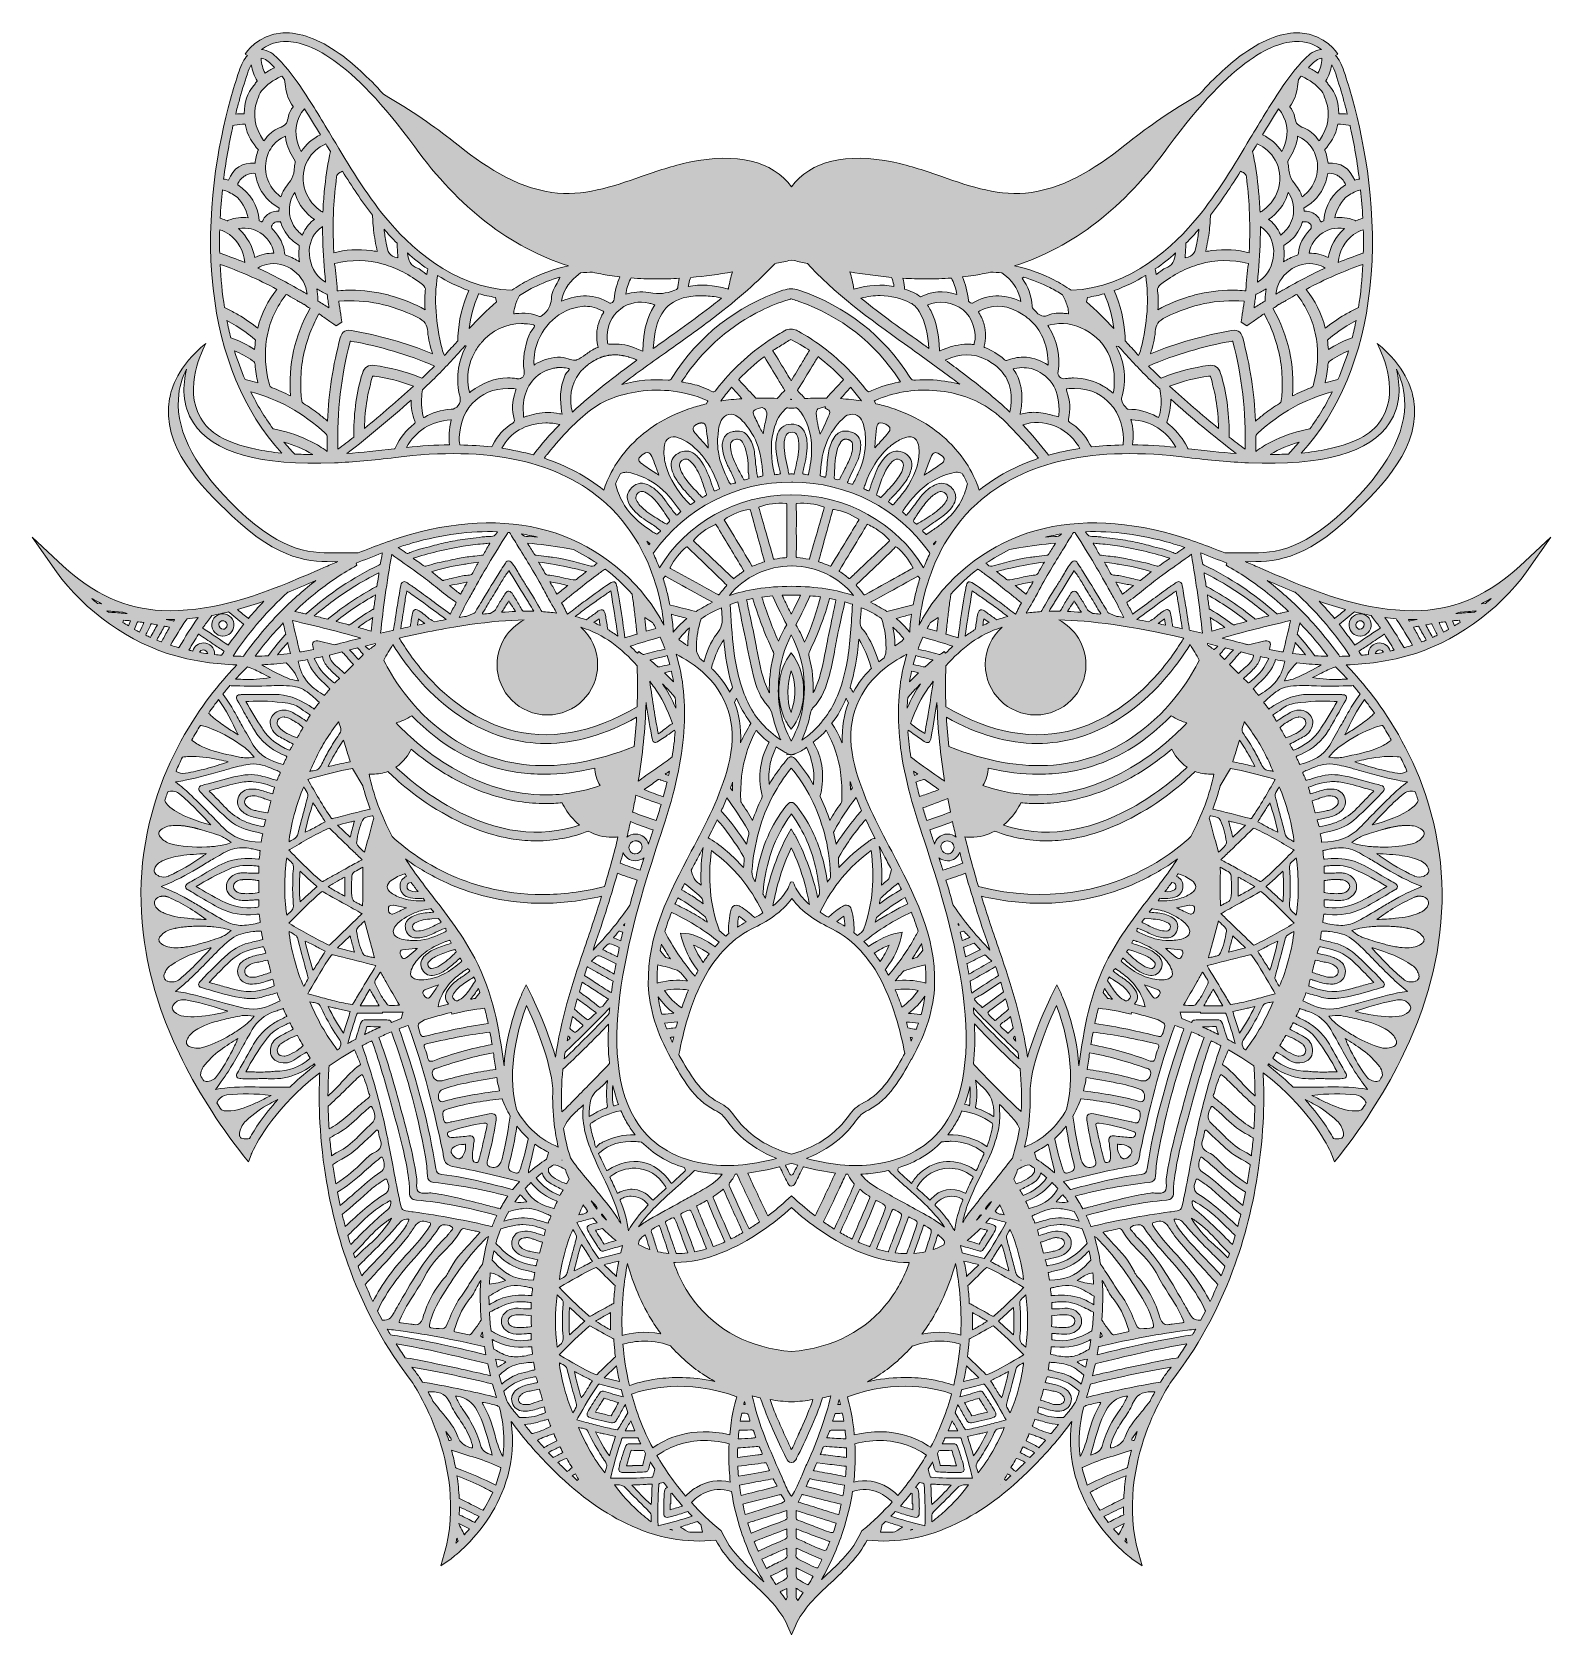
# Model space of a CAD drawing. Extents: x 126 to 2875, y -2951 to -49.
import ezdxf

# ---------------------------------------------------------------- set-up
doc = ezdxf.new("R2010")
doc.units = 0
doc.header["$MEASUREMENT"] = 0
doc.layers.add('Layer 1', color=7, linetype='Continuous')

# ---------------------------------------------------------------- blocks, each defined once
blk = doc.blocks.new('block 2')
at = {"layer": 'Layer 1', "true_color": 0xd7dbf4}
h = blk.add_hatch(color=254, dxfattribs=at)
h.dxf.hatch_style = 2
edge = h.paths.add_edge_path()
edge.add_spline(control_points=[(2818.5, -1015.7), (2765.3, -1065.5), (2703.6, -1093.3), (2640.2, -1096.1), (2556.7, -1099.9), (2474.7, -1071.5), (2412.6, -1046.3), (2390.5, -1037.3), (2368.1, -1027.6), (2346.5, -1018.2), (2338.3, -1014.7), (2330, -1011.1), (2321.7, -1007.5), (2370.5, -1008.4), (2426.3, -1007.2), (2513.1, -924.6), (2568.8, -871.7), (2642.2, -798.1), (2625.8, -711.9), (2622.5, -694.5), (2611.1, -653.1), (2560.1, -612.5), (2565.4, -622.4), (2601.9, -692.9), (2569.5, -747.7), (2554.2, -773.7), (2526.8, -791.7), (2470, -804), (2455.6, -807.1), (2439.9, -809.4), (2422.8, -811), (2491.9, -734.8), (2533.7, -634.6), (2547.1, -513), (2561.9, -378.4), (2538.1, -252.2), (2515.5, -170.1), (2510.8, -153.2), (2505.7, -136.2), (2500.2, -119.6), (2496.1, -107.3), (2491, -97.9), (2485, -91.3), (2485, -91.3), (2489.1, -88.9), (2489.1, -88.9), (2488.2, -87.4), (2467.5, -52.8), (2420.6, -50.3), (2390.2, -48.8), (2356.1, -61.3), (2319.2, -87.4), (2293.7, -105.5), (2266.8, -130.2), (2238.6, -161.3), (2186.9, -192), (2146.5, -219.4), (2111.3, -247.6), (2059, -289.5), (2001.4, -329.6), (1934.4, -339), (1877.5, -346.9), (1826.3, -329.2), (1772.1, -310.4), (1744.2, -300.7), (1715.2, -290.7), (1685.5, -284.5), (1598.6, -266.6), (1534.9, -282), (1500.3, -329.1), (1465.7, -282), (1402, -266.6), (1315.1, -284.5), (1285.4, -290.7), (1256.5, -300.7), (1228.5, -310.4), (1174.3, -329.2), (1123.2, -346.9), (1066.3, -339), (999.3, -329.6), (941.6, -289.5), (889.3, -247.6), (854.2, -219.4), (813.7, -192), (762, -161.3), (733.8, -130.2), (706.9, -105.5), (681.4, -87.4), (644.5, -61.3), (610.4, -48.8), (580, -50.3), (533.1, -52.8), (512.4, -87.4), (511.5, -88.9), (511.5, -88.9), (515.6, -91.3), (515.6, -91.3), (509.6, -97.9), (504.5, -107.3), (500.4, -119.6), (494.9, -136.3), (489.8, -153.2), (485.1, -170.1), (462.5, -252.2), (438.7, -378.4), (453.5, -513), (466.9, -634.6), (508.7, -734.8), (577.8, -811), (560.8, -809.4), (545, -807.1), (530.6, -804), (473.8, -791.7), (446.4, -773.7), (431.1, -747.7), (398.8, -692.9), (435.3, -622.4), (440.5, -612.5), (389.5, -653.1), (378.1, -694.5), (374.8, -711.9), (358.5, -798.1), (431.8, -871.7), (487.5, -924.6), (574.4, -1007.2), (630.1, -1008.4), (678.9, -1007.5), (670.6, -1011.1), (662.4, -1014.7), (654.1, -1018.2), (632.5, -1027.6), (610.2, -1037.3), (588, -1046.3), (525.9, -1071.5), (443.9, -1099.9), (360.4, -1096.1), (297, -1093.3), (235.3, -1065.5), (182.1, -1015.7), (182.1, -1015.7), (125.9, -963.1), (125.9, -963.1), (125.9, -963.1), (170.2, -1026.1), (170.2, -1026.1), (219.8, -1096.3), (304.4, -1156.1), (385.8, -1178.3), (421, -1187.8), (458, -1193.3), (496.5, -1194.6), (485.6, -1205.7), (470.3, -1222.4), (453.1, -1244.5), (422.7, -1283.4), (380.7, -1347), (353, -1429.1), (321.9, -1521.3), (314.8, -1617.6), (332.1, -1715.2), (353.5, -1836.8), (413, -1960.6), (508.8, -2083.3), (508.8, -2083.3), (517.4, -2094.3), (517.4, -2094.3), (517.4, -2094.3), (522.4, -2081.2), (522.4, -2081.2), (522.6, -2080.7), (544, -2026.6), (607.3, -1966.4), (618.6, -1955.7), (631.6, -1944.4), (646.7, -1932.9), (644.9, -1962.9), (643.6, -2025.8), (655, -2105.7), (664.2, -2170.7), (680, -2233.3), (702, -2291.7), (729.4, -2364.8), (766.4, -2431.7), (812.2, -2490.4), (814, -2493.2), (839.6, -2531.2), (859.5, -2587.3), (878.3, -2640.4), (895.7, -2721.1), (871.9, -2804.1), (871.9, -2804.1), (865.6, -2825.8), (865.6, -2825.8), (865.6, -2825.8), (884.1, -2812.7), (884.1, -2812.7), (885.6, -2811.6), (922.9, -2784.7), (954.2, -2735.7), (978.8, -2697.1), (1003.3, -2638), (992.9, -2564), (993.5, -2564.8), (994, -2565.5), (994.5, -2566.2), (1016.2, -2595.3), (1039.8, -2622.7), (1064.5, -2647.6), (1109.2, -2692.6), (1155.4, -2726.8), (1201.7, -2749.1), (1255.7, -2775.1), (1310.1, -2785.1), (1363.6, -2778.9), (1378.9, -2809.5), (1404.3, -2833.2), (1429, -2856.2), (1455.2, -2880.6), (1479.9, -2903.6), (1493, -2933.9), (1493, -2933.9), (1500.3, -2950.7), (1500.3, -2950.7), (1500.3, -2950.7), (1507.6, -2933.9), (1507.6, -2933.9), (1520.7, -2903.6), (1545.4, -2880.6), (1571.6, -2856.2), (1596.3, -2833.2), (1621.8, -2809.5), (1637, -2778.9), (1690.5, -2785.1), (1744.9, -2775.1), (1798.9, -2749.1), (1845.3, -2726.8), (1891.4, -2692.6), (1936.1, -2647.6), (1960.9, -2622.7), (1984.4, -2595.3), (2006.1, -2566.2), (2006.6, -2565.5), (2007.1, -2564.8), (2007.7, -2564), (1997.3, -2638), (2021.8, -2697.1), (2046.5, -2735.7), (2077.7, -2784.7), (2115, -2811.6), (2116.5, -2812.7), (2116.5, -2812.7), (2135, -2825.8), (2135, -2825.8), (2135, -2825.8), (2128.7, -2804.1), (2128.7, -2804.1), (2104.9, -2721.1), (2122.3, -2640.4), (2141.1, -2587.3), (2161, -2531.2), (2186.6, -2493.2), (2188.5, -2490.4), (2234.2, -2431.7), (2271.3, -2364.8), (2298.6, -2291.7), (2320.6, -2233.3), (2336.4, -2170.7), (2345.6, -2105.7), (2357, -2025.8), (2355.7, -1962.9), (2353.9, -1932.9), (2369, -1944.4), (2382.1, -1955.7), (2393.3, -1966.4), (2456.6, -2026.6), (2478, -2080.7), (2478.2, -2081.2), (2478.2, -2081.2), (2483.3, -2094.3), (2483.3, -2094.3), (2483.3, -2094.3), (2491.9, -2083.3), (2491.9, -2083.3), (2587.6, -1960.6), (2647.1, -1836.8), (2668.6, -1715.2), (2685.8, -1617.6), (2678.7, -1521.3), (2647.6, -1429.1), (2619.9, -1347), (2577.9, -1283.4), (2547.6, -1244.5), (2530.3, -1222.4), (2515, -1205.7), (2504.1, -1194.6), (2542.7, -1193.3), (2579.6, -1187.8), (2614.8, -1178.3), (2696.2, -1156.1), (2780.8, -1096.3), (2830.4, -1026.1), (2830.4, -1026.1), (2874.8, -963.1), (2874.8, -963.1), (2874.8, -963.1), (2818.5, -1015.7), (2818.5, -1015.7)], knot_values=[0, 0, 0, 0, 1, 1, 1, 2, 2, 2, 3, 3, 3, 4, 4, 4, 5, 5, 5, 6, 6, 6, 7, 7, 7, 8, 8, 8, 9, 9, 9, 10, 10, 10, 11, 11, 11, 12, 12, 12, 13, 13, 13, 14, 14, 14, 15, 15, 15, 16, 16, 16, 17, 17, 17, 18, 18, 18, 19, 19, 19, 20, 20, 20, 21, 21, 21, 22, 22, 22, 23, 23, 23, 24, 24, 24, 25, 25, 25, 26, 26, 26, 27, 27, 27, 28, 28, 28, 29, 29, 29, 30, 30, 30, 31, 31, 31, 32, 32, 32, 33, 33, 33, 34, 34, 34, 35, 35, 35, 36, 36, 36, 37, 37, 37, 38, 38, 38, 39, 39, 39, 40, 40, 40, 41, 41, 41, 42, 42, 42, 43, 43, 43, 44, 44, 44, 45, 45, 45, 46, 46, 46, 47, 47, 47, 48, 48, 48, 49, 49, 49, 50, 50, 50, 51, 51, 51, 52, 52, 52, 53, 53, 53, 54, 54, 54, 55, 55, 55, 56, 56, 56, 57, 57, 57, 58, 58, 58, 59, 59, 59, 60, 60, 60, 61, 61, 61, 62, 62, 62, 63, 63, 63, 64, 64, 64, 65, 65, 65, 66, 66, 66, 67, 67, 67, 68, 68, 68, 69, 69, 69, 70, 70, 70, 71, 71, 71, 72, 72, 72, 73, 73, 73, 74, 74, 74, 75, 75, 75, 76, 76, 76, 77, 77, 77, 78, 78, 78, 79, 79, 79, 80, 80, 80, 81, 81, 81, 82, 82, 82, 83, 83, 83, 84, 84, 84, 85, 85, 85, 86, 86, 86, 87, 87, 87, 88, 88, 88, 89, 89, 89, 90, 90, 90, 91, 91, 91, 92, 92, 92, 93, 93, 93, 94, 94, 94, 95, 95, 95, 96, 96, 96, 97, 97, 97, 98, 98, 98, 99, 99, 99, 100, 100, 100, 101, 101, 101, 102, 102, 102, 102], degree=3, periodic=1)
edge = h.paths.add_edge_path()
edge.add_spline(control_points=[(2625.2, -1112.3), (2627.6, -1112.3), (2630, -1112.3), (2632.4, -1112.2), (2628.2, -1113.1), (2624, -1113.9), (2619.9, -1114.9), (2618.3, -1115.3), (2617.8, -1115.4), (2616.8, -1112.2), (2619.6, -1112.3), (2622.4, -1112.3), (2625.2, -1112.3)], knot_values=[0, 0, 0, 0, 1, 1, 1, 2, 2, 2, 3, 3, 3, 4, 4, 4, 4], degree=3, periodic=1)
edge = h.paths.add_edge_path()
edge.add_spline(control_points=[(2502.9, -1094.3), (2496.2, -1099.8), (2489.9, -1105), (2483.8, -1110.1), (2483.6, -1110.3), (2483.4, -1110.5), (2483.2, -1110.6), (2483.1, -1110.5), (2483, -1110.3), (2482.8, -1110.2), (2474.9, -1100.4), (2465.8, -1090.3), (2455.3, -1079.4), (2470.5, -1084.7), (2486.4, -1089.8), (2502.9, -1094.3)], knot_values=[0, 0, 0, 0, 1, 1, 1, 2, 2, 2, 3, 3, 3, 4, 4, 4, 5, 5, 5, 5], degree=3, periodic=1)
edge = h.paths.add_edge_path()
edge.add_spline(control_points=[(2356.7, -1060.4), (2372.8, -1073.1), (2386.8, -1085.3), (2399.5, -1097.7), (2395.1, -1098.7), (2390.7, -1099.7), (2386.4, -1100.6), (2383.9, -1101.2), (2381.3, -1101.8), (2378.8, -1102.3), (2378.6, -1102.1), (2378.3, -1101.9), (2378.1, -1101.7), (2377.8, -1101.4), (2377.6, -1101.1), (2377.3, -1100.9), (2338, -1065.8), (2294.1, -1036.5), (2246.9, -1013.7), (2244.8, -1012.7), (2244.1, -1011.9), (2243.9, -1009.8), (2243.3, -1005.9), (2242.6, -1001.9), (2242, -998.1), (2241.6, -996), (2241.2, -993.9), (2240.9, -991.8), (2256.9, -997.8), (2272.7, -1004.1), (2288.4, -1010.6), (2288.4, -1010.6), (2286.7, -1014.2), (2286.7, -1014.2), (2312, -1028), (2335.5, -1043.6), (2356.7, -1060.4)], knot_values=[0, 0, 0, 0, 1, 1, 1, 2, 2, 2, 3, 3, 3, 4, 4, 4, 5, 5, 5, 6, 6, 6, 7, 7, 7, 8, 8, 8, 9, 9, 9, 10, 10, 10, 11, 11, 11, 12, 12, 12, 12], degree=3, periodic=1)
edge = h.paths.add_edge_path()
edge.add_spline(control_points=[(2430.7, -1176.4), (2422.9, -1175.6), (2415.2, -1174.7), (2407.3, -1173.7), (2408.8, -1167.9), (2410.2, -1162), (2411.7, -1155.7), (2411.7, -1155.7), (2412.1, -1154), (2412.1, -1154), (2418.4, -1161.1), (2424.6, -1168.6), (2430.7, -1176.4)], knot_values=[0, 0, 0, 0, 1, 1, 1, 2, 2, 2, 3, 3, 3, 4, 4, 4, 4], degree=3, periodic=1)
edge = h.paths.add_edge_path()
edge.add_spline(control_points=[(2415.6, -1139.1), (2416.1, -1137), (2416.5, -1134.9), (2417, -1132.9), (2418.1, -1128.2), (2419.2, -1123.3), (2420.2, -1118.5), (2422.7, -1121.3), (2425.3, -1124), (2427.8, -1126.7), (2431.7, -1130.9), (2435.8, -1135.3), (2439.6, -1139.6), (2450.5, -1152), (2461, -1165.2), (2470.8, -1178.8), (2463.1, -1178.6), (2455.3, -1178.3), (2447.5, -1177.8), (2447.5, -1177.8), (2445.3, -1175), (2445.3, -1175), (2436.3, -1163.2), (2426.9, -1151.6), (2417.1, -1140.7), (2416.9, -1140.4), (2416.7, -1140.2), (2416.4, -1139.9), (2416.2, -1139.7), (2415.8, -1139.3), (2415.6, -1139.1)], knot_values=[0, 0, 0, 0, 1, 1, 1, 2, 2, 2, 3, 3, 3, 4, 4, 4, 5, 5, 5, 6, 6, 6, 7, 7, 7, 8, 8, 8, 9, 9, 9, 10, 10, 10, 10], degree=3, periodic=1)
edge = h.paths.add_edge_path()
edge.add_spline(control_points=[(2413.3, -1192.3), (2413.3, -1192.3), (2414.9, -1190.6), (2414.9, -1190.6), (2429.8, -1192.4), (2444.5, -1193.6), (2459, -1194.3), (2445.7, -1202.9), (2430.6, -1210.7), (2412, -1218.6), (2406.8, -1220.8), (2401.2, -1221.9), (2395.3, -1223), (2394.4, -1223.2), (2393.6, -1223.4), (2392.7, -1223.6), (2395.2, -1217.2), (2397.6, -1211.3), (2401.5, -1206.1), (2405.5, -1200.8), (2409.9, -1196), (2413.3, -1192.3)], knot_values=[0, 0, 0, 0, 1, 1, 1, 2, 2, 2, 3, 3, 3, 4, 4, 4, 5, 5, 5, 6, 6, 6, 7, 7, 7, 7], degree=3, periodic=1)
edge = h.paths.add_edge_path()
edge.add_spline(control_points=[(2464.3, -1598.2), (2464.3, -1597.5), (2464.2, -1596.7), (2464.2, -1596), (2464.2, -1594.9), (2464.3, -1593.9), (2464.3, -1592.9), (2464.3, -1590.5), (2464.3, -1588.1), (2464.2, -1585.6), (2464.2, -1585.6), (2464.2, -1585.2), (2464.2, -1585.2), (2464.3, -1585.1), (2464.5, -1585), (2464.9, -1585), (2466.4, -1584.7), (2468, -1584.4), (2469.6, -1584.2), (2470.1, -1584.1), (2470.6, -1584), (2471, -1584), (2472.2, -1583.8), (2473.2, -1583.7), (2474.3, -1583.6), (2474.9, -1583.5), (2475.4, -1583.4), (2476, -1583.4), (2477, -1583.3), (2478.1, -1583.2), (2479.1, -1583.2), (2479.7, -1583.1), (2480.2, -1583.1), (2480.8, -1583.1), (2481.9, -1583), (2483, -1583), (2484.1, -1583), (2484.6, -1583), (2485, -1583), (2485.5, -1583), (2485.9, -1583), (2486.2, -1583), (2486.6, -1583), (2487.5, -1583), (2488.4, -1583), (2489.3, -1583.1), (2489.7, -1583.1), (2490.1, -1583.1), (2490.6, -1583.1), (2491.4, -1583.2), (2492.3, -1583.2), (2493.1, -1583.3), (2493.5, -1583.3), (2493.9, -1583.4), (2494.3, -1583.4), (2495.5, -1583.5), (2496.7, -1583.7), (2497.9, -1583.8), (2504.7, -1584.8), (2510.2, -1589.9), (2510.5, -1595.5), (2510.7, -1601.1), (2505.8, -1606.1), (2498.7, -1607.8), (2498, -1608), (2497.3, -1608.1), (2496.6, -1608.1), (2487.1, -1609.1), (2477.6, -1608.8), (2467.4, -1607.3), (2464.9, -1606.9), (2464.3, -1606.4), (2464.2, -1606.2), (2464, -1606), (2463.9, -1605.3), (2464.1, -1604.1), (2464.5, -1602.1), (2464.4, -1600.1), (2464.3, -1598.2)], knot_values=[0, 0, 0, 0, 1, 1, 1, 2, 2, 2, 3, 3, 3, 4, 4, 4, 5, 5, 5, 6, 6, 6, 7, 7, 7, 8, 8, 8, 9, 9, 9, 10, 10, 10, 11, 11, 11, 12, 12, 12, 13, 13, 13, 14, 14, 14, 15, 15, 15, 16, 16, 16, 17, 17, 17, 18, 18, 18, 19, 19, 19, 20, 20, 20, 21, 21, 21, 22, 22, 22, 23, 23, 23, 24, 24, 24, 25, 25, 25, 26, 26, 26, 26], degree=3, periodic=1)
edge = h.paths.add_edge_path()
edge.add_spline(control_points=[(2464.4, -1559), (2466.5, -1558.8), (2468.6, -1558.6), (2470.7, -1558.3), (2472.5, -1558.1), (2474.3, -1557.9), (2476.1, -1557.8), (2492.2, -1556.5), (2505.9, -1558.5), (2518.1, -1564), (2539.9, -1573.9), (2559.4, -1584.4), (2577.5, -1595.9), (2562.9, -1605.1), (2547.5, -1613.2), (2531.7, -1621.5), (2510.4, -1632.6), (2491.3, -1636.4), (2471.6, -1633.6), (2471.6, -1633.6), (2470.2, -1633.4), (2470.2, -1633.4), (2467.8, -1633.1), (2465.3, -1632.8), (2464.8, -1632.4), (2464.4, -1631.8), (2464.4, -1628.6), (2464.4, -1625.9), (2464.4, -1625.9), (2464.4, -1625), (2464.4, -1625), (2464.4, -1623), (2464.4, -1620.9), (2464.6, -1620), (2465.5, -1619.8), (2467.3, -1619.9), (2469.2, -1620), (2469.2, -1620), (2469.8, -1620), (2469.8, -1620), (2472.7, -1620), (2475.7, -1620.3), (2478.6, -1620.5), (2482.1, -1620.7), (2485.6, -1621), (2489.2, -1621), (2492.8, -1621.1), (2496.4, -1620.9), (2500, -1620.3), (2511, -1618.5), (2520.5, -1610.2), (2522.6, -1600.5), (2523.9, -1594.8), (2522.7, -1588.7), (2519.3, -1583.6), (2515.4, -1577.5), (2508.7, -1573.2), (2501, -1571.6), (2498.3, -1571.1), (2495.5, -1570.8), (2492.8, -1570.8), (2488.3, -1570.7), (2484, -1571.2), (2479.9, -1571.7), (2478.5, -1571.7), (2477, -1571.7), (2475.6, -1571.7), (2473.8, -1571.6), (2471.9, -1571.6), (2470, -1571.6), (2468.2, -1571.7), (2466.3, -1571.7), (2464.4, -1571.7), (2464.4, -1571.2), (2464.4, -1570.8), (2464.4, -1570.3), (2464.5, -1568.9), (2464.5, -1567.4), (2464.5, -1565.9), (2464.5, -1563.8), (2464.5, -1561.5), (2464.4, -1559)], knot_values=[0, 0, 0, 0, 1, 1, 1, 2, 2, 2, 3, 3, 3, 4, 4, 4, 5, 5, 5, 6, 6, 6, 7, 7, 7, 8, 8, 8, 9, 9, 9, 10, 10, 10, 11, 11, 11, 12, 12, 12, 13, 13, 13, 14, 14, 14, 15, 15, 15, 16, 16, 16, 17, 17, 17, 18, 18, 18, 19, 19, 19, 20, 20, 20, 21, 21, 21, 22, 22, 22, 23, 23, 23, 24, 24, 24, 25, 25, 25, 26, 26, 26, 27, 27, 27, 27], degree=3, periodic=1)
edge = h.paths.add_edge_path()
edge.add_spline(control_points=[(2465.6, -1645.8), (2466.9, -1645.8), (2468.9, -1646), (2470.8, -1646.2), (2494.3, -1648.2), (2514.4, -1645), (2532.4, -1636.3), (2534.3, -1635.4), (2536.1, -1634.4), (2538, -1633.4), (2552, -1625.5), (2566, -1617.3), (2579.7, -1609.3), (2583.9, -1606.8), (2588.1, -1604.4), (2592.3, -1601.9), (2594.3, -1600.8), (2596.9, -1598.9), (2596.9, -1595.9), (2596.9, -1592.8), (2594.3, -1591), (2592.4, -1589.8), (2588, -1587.3), (2583.8, -1584.8), (2579.4, -1582.3), (2565.6, -1574.2), (2551.2, -1565.8), (2536.9, -1557.8), (2522.9, -1550), (2507, -1545.8), (2489.6, -1545.1), (2481.2, -1544.8), (2472.8, -1545.4), (2464.7, -1546), (2464.7, -1546), (2463.8, -1546.1), (2463.8, -1546.1), (2463.7, -1546.1), (2463.6, -1546.1), (2463.5, -1546.1), (2462.9, -1540.6), (2462.4, -1535.6), (2461.8, -1530.8), (2464.1, -1530.3), (2466.4, -1529.8), (2468.7, -1529.2), (2471.7, -1528.5), (2474.9, -1527.8), (2478, -1527.2), (2483.5, -1526.1), (2488.9, -1525.6), (2494.1, -1525.6), (2494.1, -1525.6), (2494.9, -1525.6), (2494.9, -1525.6), (2506.9, -1525.8), (2517.8, -1528.9), (2528.1, -1534.9), (2533.1, -1537.9), (2538.2, -1540.8), (2543.1, -1543.6), (2550.2, -1547.7), (2557.6, -1551.9), (2564.6, -1556.3), (2579.7, -1565.7), (2599.9, -1577.8), (2621.8, -1587.7), (2627.6, -1590.3), (2633.5, -1592.7), (2639.3, -1595.1), (2639.9, -1595.4), (2640.5, -1595.6), (2641.1, -1595.9), (2622.9, -1602.9), (2604.5, -1611.9), (2585.1, -1623.2), (2578.2, -1627.2), (2571.1, -1631.5), (2564.4, -1635.6), (2551.8, -1643.2), (2538.8, -1651.1), (2525.6, -1658), (2516.2, -1663), (2507.3, -1665.6), (2498.4, -1666), (2487.6, -1666.5), (2477.1, -1664.5), (2467.3, -1662.3), (2465, -1661.8), (2462.7, -1661.3), (2462.1, -1660.9), (2462, -1660.8), (2462, -1660.5), (2462, -1660.1), (2462, -1659.1), (2462.2, -1657.4), (2462.4, -1655.7), (2462.5, -1655.3), (2462.5, -1654.8), (2462.5, -1654.3), (2462.6, -1653.8), (2462.6, -1653.3), (2462.7, -1652.8), (2463.1, -1649.7), (2463.4, -1646.5), (2463.9, -1645.9), (2464.2, -1645.8), (2464.8, -1645.8), (2465.6, -1645.8)], knot_values=[0, 0, 0, 0, 1, 1, 1, 2, 2, 2, 3, 3, 3, 4, 4, 4, 5, 5, 5, 6, 6, 6, 7, 7, 7, 8, 8, 8, 9, 9, 9, 10, 10, 10, 11, 11, 11, 12, 12, 12, 13, 13, 13, 14, 14, 14, 15, 15, 15, 16, 16, 16, 17, 17, 17, 18, 18, 18, 19, 19, 19, 20, 20, 20, 21, 21, 21, 22, 22, 22, 23, 23, 23, 24, 24, 24, 25, 25, 25, 26, 26, 26, 27, 27, 27, 28, 28, 28, 29, 29, 29, 30, 30, 30, 31, 31, 31, 32, 32, 32, 33, 33, 33, 34, 34, 34, 35, 35, 35, 36, 36, 36, 36], degree=3, periodic=1)
edge = h.paths.add_edge_path()
edge.add_spline(control_points=[(2463.5, -1676.5), (2463.5, -1676.5), (2463.8, -1676.5), (2463.8, -1676.5), (2466.5, -1676.6), (2469.1, -1676.7), (2471.7, -1677), (2471.7, -1677), (2474.7, -1677.4), (2474.7, -1677.4), (2487.2, -1679.1), (2499.1, -1680.6), (2509.6, -1687.4), (2521.5, -1695.2), (2531.7, -1705.5), (2541.6, -1715.5), (2541.6, -1715.5), (2542.4, -1716.3), (2542.4, -1716.3), (2547.6, -1721.5), (2552.9, -1726.9), (2558, -1732.2), (2575.8, -1750.5), (2594.2, -1769.4), (2615, -1785.5), (2614.5, -1785.6), (2614.1, -1785.7), (2613.6, -1785.7), (2608.2, -1786.5), (2602.6, -1787.2), (2597.1, -1788.4), (2573.3, -1793.5), (2549.5, -1800.2), (2526.6, -1806.7), (2526.6, -1806.7), (2519, -1808.8), (2519, -1808.8), (2506.6, -1812.3), (2494.4, -1815.5), (2481.9, -1817.3), (2461, -1820.1), (2443.2, -1811.3), (2426, -1802.5), (2426.7, -1800.8), (2427.3, -1799.1), (2428, -1797.4), (2429.1, -1794.4), (2430.3, -1791.3), (2431.4, -1788.2), (2431.4, -1788.2), (2431.4, -1788.2), (2431.5, -1788.2), (2434.1, -1788.9), (2436.6, -1789.6), (2439.2, -1790.3), (2443.9, -1791.6), (2448.7, -1792.9), (2453.4, -1794.4), (2462.7, -1797.4), (2472.1, -1798.8), (2481.4, -1798.6), (2484.6, -1798.5), (2487.7, -1798.3), (2490.8, -1797.8), (2511.7, -1794.9), (2532.2, -1789.1), (2552.1, -1783.4), (2556.9, -1782), (2561.6, -1780.7), (2566.4, -1779.4), (2569.3, -1778.5), (2572.4, -1777.3), (2573.2, -1774.4), (2574, -1771.5), (2571.9, -1768.7), (2569.5, -1766.3), (2552.5, -1748.5), (2537, -1732.6), (2520.3, -1718), (2507.5, -1706.9), (2493.3, -1699.7), (2478, -1696.8), (2474, -1696), (2469.9, -1694.9), (2466, -1693.8), (2463.3, -1693), (2460.5, -1692.2), (2457.7, -1691.6), (2457.5, -1691.5), (2457.4, -1691.5), (2457.2, -1691.5), (2457.3, -1691.4), (2457.3, -1691.3), (2457.3, -1691.2), (2457.8, -1688.7), (2458.3, -1686), (2458.6, -1683.5), (2458.8, -1682.3), (2459, -1681), (2459.2, -1679.8), (2459.4, -1678.5), (2459.7, -1677.1), (2459.9, -1676.4), (2460.1, -1676.4), (2460.3, -1676.4), (2460.6, -1676.4), (2461.4, -1676.4), (2462.5, -1676.4), (2463.5, -1676.5)], knot_values=[0, 0, 0, 0, 1, 1, 1, 2, 2, 2, 3, 3, 3, 4, 4, 4, 5, 5, 5, 6, 6, 6, 7, 7, 7, 8, 8, 8, 9, 9, 9, 10, 10, 10, 11, 11, 11, 12, 12, 12, 13, 13, 13, 14, 14, 14, 15, 15, 15, 16, 16, 16, 17, 17, 17, 18, 18, 18, 19, 19, 19, 20, 20, 20, 21, 21, 21, 22, 22, 22, 23, 23, 23, 24, 24, 24, 25, 25, 25, 26, 26, 26, 27, 27, 27, 28, 28, 28, 29, 29, 29, 30, 30, 30, 31, 31, 31, 32, 32, 32, 33, 33, 33, 34, 34, 34, 35, 35, 35, 36, 36, 36, 36], degree=3, periodic=1)
edge = h.paths.add_edge_path()
edge.add_spline(control_points=[(2061.9, -2380.6), (2063.8, -2357.6), (2064.3, -2333.4), (2062.6, -2309), (2067.2, -2316.2), (2071.1, -2323.2), (2074.4, -2330.2), (2076.4, -2334.4), (2079.4, -2338.1), (2082.3, -2341.6), (2083.4, -2342.9), (2084.5, -2344.2), (2085.5, -2345.6), (2097.8, -2361.7), (2104.9, -2380.8), (2110.6, -2398.9), (2111.2, -2400.7), (2111, -2401.2), (2111, -2401.2), (2111, -2401.2), (2110.7, -2401.5), (2109.3, -2401.8), (2109.3, -2401.8), (2084, -2407.1), (2084, -2407.1), (2081.7, -2407.6), (2080.7, -2406.5), (2078.5, -2403.6), (2078.2, -2403.2), (2077.9, -2402.8), (2077.6, -2402.5), (2072.6, -2396), (2068.1, -2390.2), (2064.1, -2384.1), (2064.1, -2384.1), (2061.9, -2380.6), (2061.9, -2380.6)], knot_values=[0, 0, 0, 0, 1, 1, 1, 2, 2, 2, 3, 3, 3, 4, 4, 4, 5, 5, 5, 6, 6, 6, 7, 7, 7, 8, 8, 8, 9, 9, 9, 10, 10, 10, 11, 11, 11, 12, 12, 12, 12], degree=3, periodic=1)
edge = h.paths.add_edge_path()
edge.add_spline(control_points=[(2062.6, -2409.8), (2062.5, -2410), (2062.1, -2410.6), (2060.1, -2411.5), (2059.6, -2411.8), (2059, -2412), (2058.5, -2412.2), (2058.9, -2409.1), (2059.3, -2405.9), (2059.7, -2402.7), (2060.2, -2403.7), (2060.7, -2404.7), (2061.2, -2405.7), (2062.3, -2407.8), (2062.8, -2409.2), (2062.6, -2409.8)], knot_values=[0, 0, 0, 0, 1, 1, 1, 2, 2, 2, 3, 3, 3, 4, 4, 4, 5, 5, 5, 5], degree=3, periodic=1)
edge = h.paths.add_edge_path()
edge.add_spline(control_points=[(2100.4, -2340.7), (2093.7, -2331.2), (2087.3, -2321.3), (2081, -2311.7), (2075.2, -2302.7), (2069.2, -2293.4), (2063, -2284.5), (2063, -2284.5), (2059.5, -2279.4), (2059.5, -2279.4), (2057.1, -2262.6), (2053.5, -2245.9), (2048.4, -2229.5), (2050.7, -2230.4), (2052.5, -2231.6), (2053.8, -2232.9), (2077.9, -2257.6), (2099.9, -2285.6), (2120.9, -2318.5), (2120.9, -2318.5), (2123.1, -2321.9), (2123.1, -2321.9), (2134.6, -2339.7), (2145.4, -2356.6), (2151.9, -2376.3), (2154.1, -2383.2), (2156.7, -2391), (2155.2, -2393.1), (2153.7, -2395.3), (2145.3, -2395.7), (2137.8, -2396.1), (2128.8, -2396.6), (2127.2, -2396.2), (2123.4, -2387.5), (2122.1, -2384.5), (2120.8, -2381.4), (2119.5, -2378.3), (2114.2, -2365.6), (2108.6, -2352.4), (2100.4, -2340.7)], knot_values=[0, 0, 0, 0, 1, 1, 1, 2, 2, 2, 3, 3, 3, 4, 4, 4, 5, 5, 5, 6, 6, 6, 7, 7, 7, 8, 8, 8, 9, 9, 9, 10, 10, 10, 11, 11, 11, 12, 12, 12, 13, 13, 13, 13], degree=3, periodic=1)
edge = h.paths.add_edge_path()
edge.add_spline(control_points=[(2126.1, -2301.5), (2124.1, -2299.3), (2122.3, -2296.6), (2120.8, -2293.2), (2111.4, -2273.1), (2096.5, -2257.3), (2082.1, -2241.9), (2079.3, -2238.8), (2076.4, -2235.6), (2073.6, -2232.5), (2071, -2229.5), (2068.3, -2226.5), (2065.5, -2223.5), (2064.6, -2222.5), (2064.2, -2221.9), (2064.1, -2221.6), (2064.4, -2221.4), (2065.1, -2221.1), (2066.4, -2220.8), (2069.2, -2220.1), (2072.1, -2219.5), (2074.9, -2219), (2080.2, -2217.9), (2085.5, -2216.9), (2090.8, -2215.3), (2094.9, -2214.1), (2096.8, -2214.9), (2099.3, -2219.2), (2108.6, -2234.9), (2121.1, -2248.3), (2133.4, -2260.4), (2145.8, -2272.7), (2155.8, -2286), (2163.1, -2299.9), (2169, -2311.3), (2176, -2322.3), (2182.8, -2332.9), (2192.3, -2347.8), (2202.1, -2363.2), (2209, -2379.9), (2209.6, -2381.3), (2210, -2382.3), (2210.1, -2383), (2210.4, -2384.2), (2210.2, -2384.6), (2210.2, -2384.6), (2210.2, -2384.6), (2210, -2384.8), (2209.2, -2385.1), (2208.6, -2385.3), (2207.9, -2385.5), (2206.8, -2385.6), (2200.9, -2386.7), (2194.9, -2387.4), (2189, -2388.1), (2186.5, -2388.4), (2184, -2388.7), (2181.4, -2389), (2174.4, -2389.3), (2170.3, -2385.9), (2167.8, -2377.5), (2158.6, -2346.9), (2145, -2322.1), (2126.1, -2301.5)], knot_values=[0, 0, 0, 0, 1, 1, 1, 2, 2, 2, 3, 3, 3, 4, 4, 4, 5, 5, 5, 6, 6, 6, 7, 7, 7, 8, 8, 8, 9, 9, 9, 10, 10, 10, 11, 11, 11, 12, 12, 12, 13, 13, 13, 14, 14, 14, 15, 15, 15, 16, 16, 16, 17, 17, 17, 18, 18, 18, 19, 19, 19, 20, 20, 20, 21, 21, 21, 21], degree=3, periodic=1)
edge = h.paths.add_edge_path()
edge.add_spline(control_points=[(2042.6, -2211.3), (2042.6, -2211.3), (2042.2, -2211.4), (2042.2, -2211.4), (2039.6, -2204.6), (2036.8, -2197.9), (2033.7, -2191.3), (2088.4, -2176.2), (2134.6, -2167.3), (2179.1, -2163.4), (2188.1, -2162.6), (2191.9, -2158.5), (2191.6, -2149.6), (2191.3, -2142.4), (2191.8, -2134.4), (2193.3, -2124.4), (2197.9, -2092), (2205.5, -2058.1), (2218, -2014.4), (2221.5, -2002.4), (2224.8, -1990.1), (2228.1, -1978.2), (2237.5, -1944), (2247.3, -1908.7), (2259.6, -1874.9), (2265.7, -1877.9), (2271.6, -1880.9), (2277.4, -1884), (2277.4, -1884), (2277.3, -1884.4), (2277.3, -1884.4), (2264.7, -1920.1), (2253.1, -1959.3), (2241.9, -2004.1), (2233.9, -2035.8), (2227.9, -2068.4), (2222, -2099.9), (2218.3, -2120.2), (2214.4, -2141.2), (2210, -2161.7), (2209.7, -2163.3), (2209.4, -2164.7), (2209.1, -2166.1), (2207.4, -2174.4), (2206.6, -2178.6), (2204.3, -2180.5), (2202, -2182.5), (2196.9, -2183.2), (2187.6, -2184.5), (2187.6, -2184.5), (2185, -2184.8), (2185, -2184.8), (2135.5, -2191.7), (2087.6, -2200.6), (2042.6, -2211.3)], knot_values=[0, 0, 0, 0, 1, 1, 1, 2, 2, 2, 3, 3, 3, 4, 4, 4, 5, 5, 5, 6, 6, 6, 7, 7, 7, 8, 8, 8, 9, 9, 9, 10, 10, 10, 11, 11, 11, 12, 12, 12, 13, 13, 13, 14, 14, 14, 15, 15, 15, 16, 16, 16, 17, 17, 17, 18, 18, 18, 18], degree=3, periodic=1)
edge = h.paths.add_edge_path()
edge.add_spline(control_points=[(1780.8, -2643.8), (1777.1, -2643.7), (1773.5, -2643.7), (1769.8, -2643.8), (1769.7, -2643.8), (1769.5, -2643.8), (1769.4, -2643.8), (1769.4, -2643.7), (1769.4, -2643.7), (1769.4, -2643.6), (1768.2, -2638.3), (1766.9, -2632.5), (1765.2, -2625.4), (1765.2, -2625.4), (1764.4, -2622), (1764.4, -2622), (1765.3, -2620.4), (1766.1, -2618.7), (1767, -2617.1), (1767, -2617.1), (1768.7, -2617), (1768.7, -2617), (1777.2, -2616.8), (1784.1, -2616.6), (1790.3, -2616.4), (1790.4, -2616.4), (1790.5, -2616.4), (1790.5, -2616.4), (1790.6, -2616.5), (1790.6, -2616.6), (1790.7, -2616.8), (1793.1, -2625.2), (1796, -2635), (1799, -2644.8), (1795.8, -2644.7), (1792.5, -2644.8), (1789.4, -2644.8), (1789, -2644.8), (1788.6, -2644.8), (1788.2, -2644.8), (1788.2, -2644.8), (1788.2, -2643.8), (1788.2, -2643.8), (1788.2, -2643.8), (1780.8, -2643.8), (1780.8, -2643.8)], knot_values=[0, 0, 0, 0, 1, 1, 1, 2, 2, 2, 3, 3, 3, 4, 4, 4, 5, 5, 5, 6, 6, 6, 7, 7, 7, 8, 8, 8, 9, 9, 9, 10, 10, 10, 11, 11, 11, 12, 12, 12, 13, 13, 13, 14, 14, 14, 15, 15, 15, 15], degree=3, periodic=1)
edge = h.paths.add_edge_path()
edge.add_spline(control_points=[(1752, -2610.9), (1730.6, -2596.1), (1682.4, -2571.6), (1614, -2588.4), (1611.3, -2558), (1605.7, -2534.3), (1601.4, -2519.5), (1690.8, -2486.5), (1763, -2504.7), (1790, -2514), (1781.6, -2545.1), (1769.4, -2577.8), (1752, -2610.9)], knot_values=[0, 0, 0, 0, 1, 1, 1, 2, 2, 2, 3, 3, 3, 4, 4, 4, 4], degree=3, periodic=1)
edge = h.paths.add_edge_path()
edge.add_spline(control_points=[(1508.9, -2762.2), (1508.9, -2761), (1508.9, -2759.9), (1508.9, -2758.7), (1509.1, -2758.8), (1509.3, -2758.9), (1509.6, -2759), (1515.1, -2761.1), (1520.7, -2763.2), (1526.2, -2765.3), (1539.4, -2770.4), (1553.1, -2775.7), (1566.6, -2780.6), (1567.6, -2781), (1568.4, -2781.3), (1568.8, -2781.6), (1568.8, -2781.6), (1569.6, -2782.1), (1569.6, -2782.1), (1567.7, -2787), (1565.7, -2791.9), (1563.5, -2796.8), (1563.5, -2796.8), (1560.2, -2797.5), (1560.2, -2797.5), (1558.1, -2797.9), (1552.4, -2795.4), (1545.1, -2792.1), (1541.6, -2790.6), (1538.2, -2789), (1534.8, -2787.4), (1527.4, -2784.1), (1519.8, -2780.6), (1512.1, -2777.5), (1509.1, -2776.3), (1508.5, -2775.2), (1508.7, -2772.1), (1509, -2768.7), (1509, -2765.4), (1508.9, -2762.2)], knot_values=[0, 0, 0, 0, 1, 1, 1, 2, 2, 2, 3, 3, 3, 4, 4, 4, 5, 5, 5, 6, 6, 6, 7, 7, 7, 8, 8, 8, 9, 9, 9, 10, 10, 10, 11, 11, 11, 12, 12, 12, 13, 13, 13, 13], degree=3, periodic=1)
edge = h.paths.add_edge_path()
edge.add_spline(control_points=[(1558.6, -2760.7), (1553.5, -2758.8), (1548.3, -2756.8), (1543.2, -2754.8), (1533.4, -2750.9), (1523.3, -2747), (1513.2, -2743.5), (1508.9, -2742), (1508.4, -2740.7), (1508.7, -2736.8), (1509, -2733.8), (1509, -2730.8), (1508.9, -2728), (1508.9, -2727.2), (1508.9, -2726.4), (1508.9, -2725.6), (1509.3, -2725.7), (1509.7, -2725.8), (1510.1, -2726), (1516.3, -2727.9), (1522.4, -2729.9), (1528.6, -2731.8), (1545.8, -2737.3), (1563.5, -2742.9), (1581.1, -2748.2), (1581.1, -2748.2), (1581.3, -2748.3), (1581.3, -2748.3), (1579.6, -2753.9), (1577.8, -2759.5), (1575.8, -2765.2), (1575.8, -2765.2), (1573.8, -2765.3), (1573.8, -2765.3), (1571.2, -2765.5), (1565.9, -2763.5), (1558.6, -2760.7)], knot_values=[0, 0, 0, 0, 1, 1, 1, 2, 2, 2, 3, 3, 3, 4, 4, 4, 5, 5, 5, 6, 6, 6, 7, 7, 7, 8, 8, 8, 9, 9, 9, 10, 10, 10, 11, 11, 11, 12, 12, 12, 12], degree=3, periodic=1)
edge = h.paths.add_edge_path()
edge.add_spline(control_points=[(1572.9, -2729.1), (1566.7, -2727.2), (1560.5, -2725.2), (1554.3, -2723.2), (1541.2, -2719), (1527.5, -2714.6), (1514.1, -2710.5), (1513.4, -2710.3), (1512.9, -2710.1), (1512.5, -2709.9), (1512.7, -2709.6), (1512.9, -2709.3), (1513.1, -2708.8), (1515, -2705.8), (1516.5, -2702.6), (1517.9, -2699.6), (1518.3, -2698.8), (1518.7, -2698), (1519.1, -2697.2), (1519.2, -2696.9), (1519.3, -2696.7), (1519.4, -2696.6), (1519.6, -2696.6), (1520, -2696.6), (1520.5, -2696.7), (1520.9, -2696.8), (1521.7, -2697), (1522.6, -2697.2), (1528.9, -2698.8), (1535.2, -2700.4), (1541.4, -2702), (1557.4, -2706), (1573.9, -2710.1), (1590.1, -2714), (1590.1, -2714), (1590.3, -2714.1), (1590.3, -2714.1), (1588.9, -2720.1), (1587.4, -2726.3), (1585.8, -2732.7), (1585.8, -2732.7), (1585.3, -2732.6), (1585.3, -2732.6), (1582.5, -2732.1), (1578.2, -2730.8), (1572.9, -2729.1)], knot_values=[0, 0, 0, 0, 1, 1, 1, 2, 2, 2, 3, 3, 3, 4, 4, 4, 5, 5, 5, 6, 6, 6, 7, 7, 7, 8, 8, 8, 9, 9, 9, 10, 10, 10, 11, 11, 11, 12, 12, 12, 13, 13, 13, 14, 14, 14, 15, 15, 15, 15], degree=3, periodic=1)
edge = h.paths.add_edge_path()
edge.add_spline(control_points=[(1588.4, -2697.4), (1567.9, -2692.2), (1547.4, -2687), (1526.9, -2681.8), (1529, -2676.5), (1531, -2671.9), (1533.5, -2667.6), (1534, -2667.7), (1534.9, -2668), (1535.5, -2668.2), (1536.5, -2668.5), (1537.5, -2668.9), (1538.6, -2669.1), (1547.8, -2670.7), (1557, -2672.4), (1566.2, -2674.1), (1576.2, -2676), (1586.1, -2677.8), (1596, -2679.6), (1596, -2679.6), (1596.3, -2679.6), (1596.3, -2679.6), (1595.5, -2685.8), (1594.5, -2692.1), (1593.3, -2698.6), (1593.3, -2698.6), (1588.4, -2697.4), (1588.4, -2697.4)], knot_values=[0, 0, 0, 0, 1, 1, 1, 2, 2, 2, 3, 3, 3, 4, 4, 4, 5, 5, 5, 6, 6, 6, 7, 7, 7, 8, 8, 8, 9, 9, 9, 9], degree=3, periodic=1)
edge = h.paths.add_edge_path()
edge.add_spline(control_points=[(1579.5, -2660.4), (1567.1, -2658.1), (1554.4, -2655.7), (1541.7, -2653.6), (1540.8, -2653.4), (1540.1, -2653.2), (1539.6, -2653.1), (1539.8, -2652.7), (1540, -2652.2), (1540.5, -2651.5), (1542.7, -2647.8), (1544.2, -2643.7), (1545.6, -2640.2), (1545.9, -2639.4), (1546.1, -2639), (1546.2, -2638.8), (1546.4, -2638.8), (1546.7, -2638.9), (1547, -2639), (1547, -2639), (1547.5, -2639.1), (1547.5, -2639.1), (1547.5, -2639.1), (1565.7, -2641.4), (1565.7, -2641.4), (1576.8, -2642.7), (1587.9, -2644), (1599, -2645.4), (1599, -2645.4), (1599.4, -2645.4), (1599.4, -2645.4), (1599.1, -2651.4), (1598.7, -2657.5), (1598.1, -2663.9), (1598.1, -2663.9), (1597.5, -2663.8), (1597.5, -2663.8), (1591.5, -2662.7), (1585.5, -2661.5), (1579.5, -2660.4)], knot_values=[0, 0, 0, 0, 1, 1, 1, 2, 2, 2, 3, 3, 3, 4, 4, 4, 5, 5, 5, 6, 6, 6, 7, 7, 7, 8, 8, 8, 9, 9, 9, 10, 10, 10, 11, 11, 11, 12, 12, 12, 13, 13, 13, 13], degree=3, periodic=1)
edge = h.paths.add_edge_path()
edge.add_spline(control_points=[(1587.4, -2627.9), (1576.4, -2626.5), (1565.1, -2625.1), (1553.9, -2623.9), (1553.3, -2623.9), (1552.8, -2623.8), (1552.4, -2623.7), (1552.6, -2623.4), (1552.8, -2623), (1553, -2622.5), (1554.3, -2620.2), (1555.4, -2617.9), (1556, -2615.2), (1556.8, -2612.1), (1557.9, -2609.9), (1559.2, -2609.3), (1560.2, -2608.7), (1561.9, -2609.1), (1563.1, -2609.6), (1563.1, -2609.6), (1563.7, -2609.8), (1563.7, -2609.8), (1563.7, -2609.8), (1564.5, -2609.8), (1564.5, -2609.8), (1570.6, -2610.2), (1576.7, -2610.6), (1582.7, -2611), (1588.2, -2611.3), (1593.7, -2611.7), (1599.1, -2612), (1599.1, -2612), (1599.6, -2612.1), (1599.6, -2612.1), (1599.8, -2617.7), (1599.9, -2623.5), (1599.8, -2629.4), (1595.7, -2628.9), (1591.5, -2628.4), (1587.4, -2627.9)], knot_values=[0, 0, 0, 0, 1, 1, 1, 2, 2, 2, 3, 3, 3, 4, 4, 4, 5, 5, 5, 6, 6, 6, 7, 7, 7, 8, 8, 8, 9, 9, 9, 10, 10, 10, 11, 11, 11, 12, 12, 12, 13, 13, 13, 13], degree=3, periodic=1)
edge = h.paths.add_edge_path()
edge.add_spline(control_points=[(1584.7, -2549.6), (1586.5, -2549.5), (1588.8, -2549.5), (1591.6, -2549.3), (1591.6, -2549.3), (1592.3, -2549.3), (1592.3, -2549.3), (1593.2, -2553.8), (1594.1, -2558.5), (1594.9, -2563.6), (1589.1, -2563.6), (1582.5, -2563.6), (1575.8, -2563.7), (1575.8, -2563.7), (1574.7, -2563.7), (1574.7, -2563.7), (1574.8, -2563.6), (1574.8, -2563.4), (1574.9, -2563.2), (1576.5, -2559.1), (1577.4, -2555.9), (1578.2, -2553.6), (1578.6, -2552.1), (1579.1, -2550.5), (1579.4, -2549.8), (1580.3, -2549.7), (1582.5, -2549.6), (1584.7, -2549.6)], knot_values=[0, 0, 0, 0, 1, 1, 1, 2, 2, 2, 3, 3, 3, 4, 4, 4, 5, 5, 5, 6, 6, 6, 7, 7, 7, 8, 8, 8, 9, 9, 9, 9], degree=3, periodic=1)
edge = h.paths.add_edge_path()
edge.add_spline(control_points=[(1583.8, -2533.6), (1583.8, -2533.6), (1583.9, -2533.2), (1583.9, -2533.2), (1584.7, -2530.3), (1585.6, -2527.4), (1586.3, -2524.4), (1587.1, -2527.2), (1587.9, -2530.2), (1588.8, -2533.5), (1587.1, -2533.6), (1585.5, -2533.6), (1583.8, -2533.6)], knot_values=[0, 0, 0, 0, 1, 1, 1, 2, 2, 2, 3, 3, 3, 4, 4, 4, 4], degree=3, periodic=1)
edge = h.paths.add_edge_path()
edge.add_spline(control_points=[(1582.8, -2579.7), (1586.3, -2579.7), (1589.8, -2579.7), (1593.3, -2579.7), (1593.3, -2579.7), (1597.2, -2579.7), (1597.2, -2579.7), (1597.8, -2584.9), (1598.3, -2590.3), (1598.7, -2595.9), (1598.7, -2595.9), (1597.6, -2595.8), (1597.6, -2595.8), (1587.1, -2595.1), (1576.3, -2594.4), (1565.6, -2593.9), (1565.1, -2593.9), (1564.7, -2593.9), (1564.3, -2593.8), (1564.4, -2593.6), (1564.5, -2593.3), (1564.6, -2592.9), (1564.6, -2592.9), (1564.9, -2592), (1564.9, -2592), (1567.1, -2585.9), (1568.6, -2581.8), (1570.1, -2580.7), (1571.7, -2579.6), (1576.1, -2579.7), (1582.8, -2579.7)], knot_values=[0, 0, 0, 0, 1, 1, 1, 2, 2, 2, 3, 3, 3, 4, 4, 4, 5, 5, 5, 6, 6, 6, 7, 7, 7, 8, 8, 8, 9, 9, 9, 10, 10, 10, 10], degree=3, periodic=1)
edge = h.paths.add_edge_path()
edge.add_spline(control_points=[(1492, -2736.1), (1493, -2739.1), (1493.8, -2741.4), (1484.1, -2744.9), (1464.7, -2751.7), (1445, -2759.4), (1427.7, -2766.2), (1427.7, -2766.2), (1427.1, -2766.4), (1427.1, -2766.4), (1425, -2760.2), (1423, -2754.2), (1421.2, -2748.2), (1421.2, -2748.2), (1421.7, -2748), (1421.7, -2748), (1424.4, -2746.8), (1428.4, -2745.5), (1434, -2743.8), (1434, -2743.8), (1434.2, -2743.7), (1434.2, -2743.7), (1448.2, -2739.4), (1462.3, -2734.9), (1476, -2730.6), (1476, -2730.6), (1488.5, -2726.6), (1488.5, -2726.6), (1489.6, -2726.2), (1490.8, -2725.9), (1491.7, -2725.6), (1491.8, -2726.6), (1491.8, -2727.9), (1491.8, -2729.1), (1491.8, -2730), (1491.8, -2730.8), (1491.8, -2732.1), (1491.8, -2732.1), (1491.8, -2735.4), (1491.8, -2735.4), (1491.8, -2735.4), (1492, -2736.1), (1492, -2736.1)], knot_values=[0, 0, 0, 0, 1, 1, 1, 2, 2, 2, 3, 3, 3, 4, 4, 4, 5, 5, 5, 6, 6, 6, 7, 7, 7, 8, 8, 8, 9, 9, 9, 10, 10, 10, 11, 11, 11, 12, 12, 12, 13, 13, 13, 14, 14, 14, 14], degree=3, periodic=1)
edge = h.paths.add_edge_path()
edge.add_spline(control_points=[(1492, -2769.4), (1493.2, -2773.1), (1493.2, -2776), (1483.4, -2779.9), (1470.8, -2784.9), (1458.4, -2790.6), (1446.4, -2796.1), (1446.4, -2796.1), (1441.9, -2798.2), (1441.9, -2798.2), (1441.3, -2798.5), (1440.8, -2798.7), (1440.4, -2798.8), (1440.4, -2798.8), (1440, -2799), (1440, -2799), (1437.5, -2793.3), (1435.2, -2787.7), (1433, -2782.2), (1433, -2782.2), (1433.9, -2781.6), (1433.9, -2781.6), (1436.2, -2780), (1440.8, -2778.2), (1447.3, -2775.8), (1461.2, -2770.5), (1475.4, -2765.1), (1489.1, -2759.8), (1489.1, -2759.8), (1489.5, -2759.7), (1489.5, -2759.7), (1490.3, -2759.4), (1491, -2759.1), (1491.7, -2758.8), (1491.8, -2759.7), (1491.8, -2760.6), (1491.8, -2761.6), (1491.8, -2761.6), (1491.8, -2768.7), (1491.8, -2768.7), (1491.8, -2768.7), (1492, -2769.4), (1492, -2769.4)], knot_values=[0, 0, 0, 0, 1, 1, 1, 2, 2, 2, 3, 3, 3, 4, 4, 4, 5, 5, 5, 6, 6, 6, 7, 7, 7, 8, 8, 8, 9, 9, 9, 10, 10, 10, 11, 11, 11, 12, 12, 12, 13, 13, 13, 14, 14, 14, 14], degree=3, periodic=1)
edge = h.paths.add_edge_path()
edge.add_spline(control_points=[(1488, -2708.6), (1487.7, -2709.4), (1485.5, -2710.9), (1476.3, -2713.8), (1466.7, -2716.9), (1457, -2719.9), (1447.5, -2722.9), (1437.4, -2726), (1427, -2729.2), (1416.7, -2732.6), (1415.1, -2726.2), (1413.5, -2719.9), (1412.2, -2713.8), (1412.2, -2713.8), (1412.5, -2713.7), (1412.5, -2713.7), (1414.8, -2713.1), (1417.5, -2712.4), (1420.4, -2711.7), (1433.5, -2708.5), (1446.8, -2705.1), (1459.6, -2701.9), (1465.7, -2700.3), (1471.8, -2698.8), (1477.9, -2697.3), (1478.7, -2697.1), (1479.4, -2696.9), (1479.8, -2696.8), (1480.6, -2696.6), (1481, -2696.6), (1481.3, -2696.6), (1481.4, -2696.7), (1481.4, -2696.8), (1481.6, -2697), (1487.3, -2705.2), (1488.2, -2707.9), (1488, -2708.6)], knot_values=[0, 0, 0, 0, 1, 1, 1, 2, 2, 2, 3, 3, 3, 4, 4, 4, 5, 5, 5, 6, 6, 6, 7, 7, 7, 8, 8, 8, 9, 9, 9, 10, 10, 10, 11, 11, 11, 12, 12, 12, 12], degree=3, periodic=1)
edge = h.paths.add_edge_path()
edge.add_spline(control_points=[(1421.9, -2694.8), (1421.9, -2694.8), (1409.1, -2698.1), (1409.1, -2698.1), (1408, -2691.6), (1407, -2685.4), (1406.2, -2679.3), (1406.2, -2679.3), (1431.2, -2674.6), (1431.2, -2674.6), (1443.1, -2672.4), (1455, -2670.2), (1466.9, -2668.1), (1466.9, -2668.1), (1467.3, -2668), (1467.3, -2668), (1469.3, -2671.9), (1471.2, -2675.8), (1473.1, -2679.6), (1473.4, -2680.3), (1473.8, -2681), (1474.1, -2681.6), (1456.7, -2686.1), (1439, -2690.5), (1421.9, -2694.8)], knot_values=[0, 0, 0, 0, 1, 1, 1, 2, 2, 2, 3, 3, 3, 4, 4, 4, 5, 5, 5, 6, 6, 6, 7, 7, 7, 8, 8, 8, 8], degree=3, periodic=1)
edge = h.paths.add_edge_path()
edge.add_spline(control_points=[(1460.6, -2653.2), (1459.9, -2653.2), (1459.2, -2653.3), (1458.6, -2653.4), (1442.7, -2656.5), (1425.5, -2659.7), (1404.4, -2663.5), (1403.8, -2657.2), (1403.4, -2651.1), (1403.1, -2645.2), (1403.1, -2645.2), (1403.5, -2645.2), (1403.5, -2645.2), (1421.1, -2643.1), (1436, -2641.3), (1451, -2639.2), (1454.7, -2638.7), (1454.9, -2639.1), (1455.7, -2641.7), (1457, -2645.2), (1458.5, -2648.4), (1460.1, -2651.8), (1460.3, -2652.2), (1460.5, -2652.7), (1460.7, -2653.2), (1460.7, -2653.2), (1460.7, -2653.2), (1460.6, -2653.2)], knot_values=[0, 0, 0, 0, 1, 1, 1, 2, 2, 2, 3, 3, 3, 4, 4, 4, 5, 5, 5, 6, 6, 6, 7, 7, 7, 8, 8, 8, 9, 9, 9, 9], degree=3, periodic=1)
edge = h.paths.add_edge_path()
edge.add_spline(control_points=[(1439.2, -2624.8), (1426.8, -2626.4), (1414.4, -2627.9), (1402.7, -2629.3), (1402.6, -2623.3), (1402.7, -2617.6), (1402.9, -2612), (1402.9, -2612), (1403.4, -2611.9), (1403.4, -2611.9), (1416.5, -2611.2), (1426.6, -2610.5), (1436.1, -2609.6), (1441.4, -2609.1), (1442.8, -2610), (1444.5, -2614.8), (1444.5, -2614.8), (1445, -2616), (1445, -2616), (1446, -2618.9), (1447.1, -2621.9), (1447.4, -2623.5), (1445.7, -2623.9), (1442.3, -2624.4), (1439.2, -2624.8)], knot_values=[0, 0, 0, 0, 1, 1, 1, 2, 2, 2, 3, 3, 3, 4, 4, 4, 5, 5, 5, 6, 6, 6, 7, 7, 7, 8, 8, 8, 8], degree=3, periodic=1)
edge = h.paths.add_edge_path()
edge.add_spline(control_points=[(1427.1, -2594.3), (1419.7, -2594.9), (1412.4, -2595.4), (1403.8, -2595.9), (1404.2, -2590.3), (1404.8, -2584.9), (1405.4, -2579.7), (1405.4, -2579.7), (1405.9, -2579.7), (1405.9, -2579.7), (1412.3, -2579.8), (1419.2, -2579.9), (1426, -2579.4), (1430.5, -2579.2), (1431.5, -2579.9), (1433, -2584.5), (1433, -2584.5), (1433.3, -2585.5), (1433.3, -2585.5), (1434.3, -2588.6), (1435.3, -2591.8), (1435.6, -2593.4), (1433.8, -2593.8), (1430.2, -2594.1), (1427.1, -2594.3)], knot_values=[0, 0, 0, 0, 1, 1, 1, 2, 2, 2, 3, 3, 3, 4, 4, 4, 5, 5, 5, 6, 6, 6, 7, 7, 7, 8, 8, 8, 8], degree=3, periodic=1)
edge = h.paths.add_edge_path()
edge.add_spline(control_points=[(1416.2, -2549.4), (1420.8, -2549.5), (1421.7, -2550.2), (1422.9, -2554.1), (1422.9, -2554.1), (1423.1, -2555.1), (1423.1, -2555.1), (1424.1, -2558.3), (1425, -2561.7), (1425.2, -2563.4), (1423.4, -2563.7), (1419.5, -2563.7), (1415.8, -2563.7), (1415.8, -2563.7), (1407.6, -2563.7), (1407.6, -2563.7), (1408.4, -2558.6), (1409.3, -2553.7), (1410.3, -2549.2), (1410.3, -2549.2), (1412.9, -2549.3), (1412.9, -2549.3), (1414, -2549.3), (1415.1, -2549.4), (1416.2, -2549.4)], knot_values=[0, 0, 0, 0, 1, 1, 1, 2, 2, 2, 3, 3, 3, 4, 4, 4, 5, 5, 5, 6, 6, 6, 7, 7, 7, 8, 8, 8, 8], degree=3, periodic=1)
edge = h.paths.add_edge_path()
edge.add_spline(control_points=[(1413.8, -2533.5), (1414.3, -2531.5), (1414.8, -2529.6), (1415.3, -2527.9), (1415.7, -2529.7), (1416.2, -2531.6), (1416.5, -2533.5), (1415.6, -2533.5), (1414.7, -2533.5), (1413.8, -2533.5)], knot_values=[0, 0, 0, 0, 1, 1, 1, 2, 2, 2, 3, 3, 3, 3], degree=3, periodic=1)
edge = h.paths.add_edge_path()
edge.add_spline(control_points=[(1210.8, -2514.6), (1236.3, -2505.5), (1309.8, -2485.8), (1401.1, -2519.5), (1396.8, -2534.3), (1391.3, -2558), (1388.5, -2588.4), (1318.6, -2571.2), (1269.8, -2597.2), (1249.1, -2611.9), (1231.6, -2578.7), (1219.3, -2545.8), (1210.8, -2514.6)], knot_values=[0, 0, 0, 0, 1, 1, 1, 2, 2, 2, 3, 3, 3, 4, 4, 4, 4], degree=3, periodic=1)
edge = h.paths.add_edge_path()
edge.add_spline(control_points=[(1236.2, -2622), (1236.2, -2622), (1235.4, -2625.4), (1235.4, -2625.4), (1233.7, -2632.5), (1232.4, -2638.3), (1231.2, -2643.6), (1231.2, -2643.7), (1231.2, -2643.7), (1231.2, -2643.8), (1231.1, -2643.8), (1231, -2643.8), (1230.8, -2643.8), (1227.2, -2643.7), (1223.5, -2643.7), (1219.9, -2643.8), (1219.9, -2643.8), (1212.4, -2643.8), (1212.4, -2643.8), (1212.4, -2643.8), (1212.4, -2644.8), (1212.4, -2644.8), (1212, -2644.8), (1211.6, -2644.8), (1211.3, -2644.8), (1208.1, -2644.8), (1204.8, -2644.7), (1201.6, -2644.8), (1204.6, -2635), (1207.5, -2625.2), (1209.9, -2616.8), (1210, -2616.6), (1210, -2616.5), (1210.1, -2616.4), (1210.1, -2616.4), (1210.2, -2616.4), (1210.3, -2616.4), (1216.6, -2616.6), (1223.4, -2616.8), (1231.9, -2617), (1231.9, -2617), (1233.6, -2617.1), (1233.6, -2617.1), (1234.5, -2618.7), (1235.4, -2620.4), (1236.2, -2622)], knot_values=[0, 0, 0, 0, 1, 1, 1, 2, 2, 2, 3, 3, 3, 4, 4, 4, 5, 5, 5, 6, 6, 6, 7, 7, 7, 8, 8, 8, 9, 9, 9, 10, 10, 10, 11, 11, 11, 12, 12, 12, 13, 13, 13, 14, 14, 14, 15, 15, 15, 15], degree=3, periodic=1)
edge = h.paths.add_edge_path()
edge.add_spline(control_points=[(938.7, -2380.6), (938.7, -2380.6), (936.5, -2384.1), (936.5, -2384.1), (932.6, -2390.2), (928.1, -2396), (923, -2402.5), (922.7, -2402.8), (922.4, -2403.2), (922.1, -2403.6), (919.9, -2406.5), (918.9, -2407.6), (916.7, -2407.1), (916.7, -2407.1), (891.3, -2401.8), (891.3, -2401.8), (889.9, -2401.5), (889.6, -2401.2), (889.6, -2401.2), (889.6, -2401.2), (889.4, -2400.7), (890, -2398.9), (895.7, -2380.8), (902.8, -2361.7), (915.1, -2345.6), (916.1, -2344.2), (917.2, -2342.9), (918.3, -2341.6), (921.2, -2338.1), (924.2, -2334.4), (926.2, -2330.2), (929.5, -2323.2), (933.4, -2316.2), (938, -2309), (936.3, -2333.4), (936.9, -2357.6), (938.7, -2380.6)], knot_values=[0, 0, 0, 0, 1, 1, 1, 2, 2, 2, 3, 3, 3, 4, 4, 4, 5, 5, 5, 6, 6, 6, 7, 7, 7, 8, 8, 8, 9, 9, 9, 10, 10, 10, 11, 11, 11, 12, 12, 12, 12], degree=3, periodic=1)
edge = h.paths.add_edge_path()
edge.add_spline(control_points=[(939.4, -2405.7), (939.9, -2404.7), (940.4, -2403.7), (940.9, -2402.7), (941.3, -2405.9), (941.7, -2409.1), (942.1, -2412.2), (941.6, -2412), (941, -2411.8), (940.5, -2411.5), (938.5, -2410.6), (938.1, -2410), (938.1, -2409.8), (937.9, -2409.2), (938.3, -2407.8), (939.4, -2405.7)], knot_values=[0, 0, 0, 0, 1, 1, 1, 2, 2, 2, 3, 3, 3, 4, 4, 4, 5, 5, 5, 5], degree=3, periodic=1)
edge = h.paths.add_edge_path()
edge.add_spline(control_points=[(941.1, -2279.4), (941.1, -2279.4), (937.6, -2284.5), (937.6, -2284.5), (931.4, -2293.4), (925.4, -2302.7), (919.6, -2311.7), (913.3, -2321.3), (906.9, -2331.2), (900.3, -2340.7), (892, -2352.4), (886.5, -2365.6), (881.1, -2378.3), (879.8, -2381.4), (878.5, -2384.5), (877.2, -2387.5), (873.4, -2396.2), (871.9, -2396.6), (862.8, -2396.1), (855.3, -2395.7), (846.9, -2395.3), (845.4, -2393.1), (844, -2391), (846.5, -2383.2), (848.7, -2376.3), (855.2, -2356.6), (866, -2339.7), (877.5, -2321.9), (877.5, -2321.9), (879.7, -2318.5), (879.7, -2318.5), (900.7, -2285.6), (922.7, -2257.6), (946.9, -2232.9), (948.1, -2231.6), (950, -2230.4), (952.2, -2229.5), (947.2, -2245.9), (943.6, -2262.6), (941.1, -2279.4)], knot_values=[0, 0, 0, 0, 1, 1, 1, 2, 2, 2, 3, 3, 3, 4, 4, 4, 5, 5, 5, 6, 6, 6, 7, 7, 7, 8, 8, 8, 9, 9, 9, 10, 10, 10, 11, 11, 11, 12, 12, 12, 13, 13, 13, 13], degree=3, periodic=1)
edge = h.paths.add_edge_path()
edge.add_spline(control_points=[(832.8, -2377.5), (830.3, -2385.9), (826.2, -2389.3), (819.2, -2389), (816.7, -2388.7), (814.1, -2388.4), (811.6, -2388.1), (805.7, -2387.4), (799.7, -2386.7), (793.8, -2385.6), (792.7, -2385.5), (792, -2385.3), (791.5, -2385.1), (790.6, -2384.8), (790.4, -2384.6), (790.4, -2384.6), (790.4, -2384.6), (790.2, -2384.2), (790.5, -2383), (790.7, -2382.3), (791, -2381.3), (791.6, -2379.9), (798.5, -2363.2), (808.3, -2347.8), (817.8, -2332.9), (824.6, -2322.3), (831.6, -2311.3), (837.5, -2299.9), (844.8, -2286), (854.8, -2272.7), (867.3, -2260.4), (879.5, -2248.3), (892, -2234.9), (901.3, -2219.2), (903.9, -2214.9), (905.7, -2214.1), (909.9, -2215.3), (915.1, -2216.9), (920.5, -2217.9), (925.7, -2219), (928.5, -2219.5), (931.4, -2220.1), (934.2, -2220.8), (935.6, -2221.1), (936.2, -2221.4), (936.5, -2221.6), (936.4, -2221.9), (936, -2222.5), (935.1, -2223.5), (932.3, -2226.5), (929.6, -2229.5), (927, -2232.5), (924.2, -2235.6), (921.4, -2238.8), (918.5, -2241.9), (904.1, -2257.3), (889.2, -2273.1), (879.8, -2293.2), (878.3, -2296.6), (876.5, -2299.3), (874.5, -2301.5), (855.6, -2322.1), (842, -2346.9), (832.8, -2377.5)], knot_values=[0, 0, 0, 0, 1, 1, 1, 2, 2, 2, 3, 3, 3, 4, 4, 4, 5, 5, 5, 6, 6, 6, 7, 7, 7, 8, 8, 8, 9, 9, 9, 10, 10, 10, 11, 11, 11, 12, 12, 12, 13, 13, 13, 14, 14, 14, 15, 15, 15, 16, 16, 16, 17, 17, 17, 18, 18, 18, 19, 19, 19, 20, 20, 20, 21, 21, 21, 21], degree=3, periodic=1)
edge = h.paths.add_edge_path()
edge.add_spline(control_points=[(815.6, -2184.8), (815.6, -2184.8), (813.1, -2184.5), (813.1, -2184.5), (803.7, -2183.2), (798.6, -2182.5), (796.3, -2180.5), (794.1, -2178.6), (793.2, -2174.4), (791.5, -2166.1), (791.2, -2164.7), (790.9, -2163.3), (790.6, -2161.7), (786.2, -2141.2), (782.3, -2120.2), (778.6, -2099.9), (772.7, -2068.4), (766.7, -2035.8), (758.8, -2004.1), (747.5, -1959.3), (735.9, -1920.1), (723.4, -1884.4), (723.4, -1884.4), (723.2, -1884), (723.2, -1884), (729, -1880.9), (734.9, -1877.9), (741, -1874.9), (753.3, -1908.7), (763.1, -1944), (772.5, -1978.2), (775.8, -1990.1), (779.2, -2002.4), (782.6, -2014.4), (795.1, -2058.1), (802.7, -2092), (807.4, -2124.4), (808.8, -2134.4), (809.3, -2142.4), (809.1, -2149.6), (808.7, -2158.5), (812.5, -2162.6), (821.5, -2163.4), (866, -2167.3), (912.2, -2176.2), (967, -2191.3), (963.8, -2197.9), (961, -2204.6), (958.4, -2211.4), (958.4, -2211.4), (958, -2211.3), (958, -2211.3), (913, -2200.6), (865.1, -2191.7), (815.6, -2184.8)], knot_values=[0, 0, 0, 0, 1, 1, 1, 2, 2, 2, 3, 3, 3, 4, 4, 4, 5, 5, 5, 6, 6, 6, 7, 7, 7, 8, 8, 8, 9, 9, 9, 10, 10, 10, 11, 11, 11, 12, 12, 12, 13, 13, 13, 14, 14, 14, 15, 15, 15, 16, 16, 16, 17, 17, 17, 18, 18, 18, 18], degree=3, periodic=1)
edge = h.paths.add_edge_path()
edge.add_spline(control_points=[(536.2, -1570.3), (536.2, -1570.8), (536.2, -1571.2), (536.2, -1571.7), (534.4, -1571.7), (532.5, -1571.7), (530.6, -1571.6), (528.7, -1571.6), (526.9, -1571.6), (525, -1571.7), (523.6, -1571.7), (522.1, -1571.7), (520.7, -1571.7), (516.7, -1571.2), (512.3, -1570.7), (507.8, -1570.8), (505.1, -1570.8), (502.3, -1571.1), (499.6, -1571.6), (491.9, -1573.2), (485.3, -1577.5), (481.3, -1583.6), (477.9, -1588.7), (476.7, -1594.8), (478, -1600.5), (480.1, -1610.2), (489.6, -1618.5), (500.6, -1620.3), (504.2, -1620.9), (507.8, -1621.1), (511.4, -1621), (515, -1621), (518.5, -1620.7), (522, -1620.5), (524.9, -1620.3), (527.9, -1620), (530.8, -1620), (530.8, -1620), (531.5, -1620), (531.5, -1620), (533.3, -1619.9), (535.2, -1619.8), (536, -1620), (536.2, -1620.9), (536.2, -1623), (536.2, -1625), (536.2, -1625), (536.2, -1625.9), (536.2, -1625.9), (536.2, -1628.6), (536.2, -1631.8), (535.8, -1632.4), (535.3, -1632.8), (532.8, -1633.1), (530.5, -1633.4), (530.5, -1633.4), (529.1, -1633.6), (529.1, -1633.6), (509.3, -1636.4), (490.2, -1632.6), (468.9, -1621.5), (453.1, -1613.2), (437.7, -1605.1), (423.1, -1595.9), (441.3, -1584.4), (460.7, -1573.9), (482.6, -1564), (494.7, -1558.5), (508.4, -1556.5), (524.5, -1557.8), (526.3, -1557.9), (528.1, -1558.1), (530, -1558.3), (532, -1558.6), (534.1, -1558.8), (536.2, -1559), (536.2, -1561.5), (536.1, -1563.8), (536.1, -1565.9), (536.1, -1567.4), (536.1, -1568.9), (536.2, -1570.3)], knot_values=[0, 0, 0, 0, 1, 1, 1, 2, 2, 2, 3, 3, 3, 4, 4, 4, 5, 5, 5, 6, 6, 6, 7, 7, 7, 8, 8, 8, 9, 9, 9, 10, 10, 10, 11, 11, 11, 12, 12, 12, 13, 13, 13, 14, 14, 14, 15, 15, 15, 16, 16, 16, 17, 17, 17, 18, 18, 18, 19, 19, 19, 20, 20, 20, 21, 21, 21, 22, 22, 22, 23, 23, 23, 24, 24, 24, 25, 25, 25, 26, 26, 26, 27, 27, 27, 27], degree=3, periodic=1)
edge = h.paths.add_edge_path()
edge.add_spline(control_points=[(533.2, -1607.3), (523, -1608.8), (513.5, -1609.1), (504.1, -1608.1), (503.3, -1608.1), (502.6, -1608), (502, -1607.8), (494.8, -1606.1), (489.9, -1601.1), (490.2, -1595.5), (490.4, -1589.9), (495.9, -1584.8), (502.7, -1583.8), (503.9, -1583.7), (505.1, -1583.5), (506.3, -1583.4), (506.7, -1583.4), (507.1, -1583.3), (507.5, -1583.3), (508.3, -1583.2), (509.2, -1583.2), (510.1, -1583.1), (510.5, -1583.1), (510.9, -1583.1), (511.4, -1583.1), (512.2, -1583), (513.1, -1583), (514, -1583), (514.4, -1583), (514.8, -1583), (515.2, -1583), (515.6, -1583), (516, -1583), (516.5, -1583), (517.6, -1583), (518.7, -1583), (519.9, -1583.1), (520.4, -1583.1), (520.9, -1583.1), (521.5, -1583.2), (522.5, -1583.2), (523.6, -1583.3), (524.6, -1583.4), (525.2, -1583.4), (525.7, -1583.5), (526.3, -1583.6), (527.4, -1583.7), (528.5, -1583.8), (529.6, -1584), (530, -1584), (530.5, -1584.1), (531, -1584.2), (532.6, -1584.4), (534.2, -1584.7), (535.8, -1585), (536.1, -1585), (536.3, -1585.1), (536.4, -1585.2), (536.4, -1585.2), (536.4, -1585.6), (536.4, -1585.6), (536.3, -1588.1), (536.3, -1590.5), (536.4, -1592.9), (536.4, -1593.9), (536.4, -1594.9), (536.4, -1596), (536.4, -1596.7), (536.3, -1597.5), (536.3, -1598.2), (536.2, -1600.1), (536.2, -1602.1), (536.5, -1604.1), (536.7, -1605.3), (536.6, -1606), (536.5, -1606.2), (536.3, -1606.4), (535.7, -1606.9), (533.2, -1607.3)], knot_values=[0, 0, 0, 0, 1, 1, 1, 2, 2, 2, 3, 3, 3, 4, 4, 4, 5, 5, 5, 6, 6, 6, 7, 7, 7, 8, 8, 8, 9, 9, 9, 10, 10, 10, 11, 11, 11, 12, 12, 12, 13, 13, 13, 14, 14, 14, 15, 15, 15, 16, 16, 16, 17, 17, 17, 18, 18, 18, 19, 19, 19, 20, 20, 20, 21, 21, 21, 22, 22, 22, 23, 23, 23, 24, 24, 24, 25, 25, 25, 26, 26, 26, 26], degree=3, periodic=1)
edge = h.paths.add_edge_path()
edge.add_spline(control_points=[(535.9, -1546), (527.8, -1545.4), (519.4, -1544.8), (511, -1545.1), (493.6, -1545.8), (477.7, -1550), (463.7, -1557.8), (449.4, -1565.8), (435.1, -1574.2), (421.2, -1582.3), (416.9, -1584.8), (412.6, -1587.3), (408.3, -1589.8), (406.3, -1591), (403.7, -1592.8), (403.7, -1595.9), (403.7, -1598.9), (406.3, -1600.8), (408.3, -1601.9), (412.5, -1604.4), (416.7, -1606.8), (421, -1609.3), (434.6, -1617.3), (448.7, -1625.5), (462.7, -1633.4), (464.5, -1634.4), (466.4, -1635.4), (468.2, -1636.3), (486.2, -1645), (506.4, -1648.2), (529.8, -1646.2), (531.7, -1646), (533.7, -1645.8), (535.1, -1645.8), (535.9, -1645.8), (536.5, -1645.8), (536.7, -1645.9), (537.2, -1646.5), (537.6, -1649.7), (537.9, -1652.8), (538, -1653.3), (538, -1653.8), (538.1, -1654.3), (538.1, -1654.8), (538.2, -1655.3), (538.2, -1655.7), (538.4, -1657.4), (538.6, -1659.1), (538.6, -1660.1), (538.6, -1660.5), (538.6, -1660.8), (538.5, -1660.9), (537.9, -1661.3), (535.6, -1661.8), (533.3, -1662.3), (523.5, -1664.5), (513, -1666.5), (502.3, -1666), (493.3, -1665.6), (484.4, -1663), (475, -1658), (461.8, -1651.1), (448.8, -1643.2), (436.3, -1635.6), (429.5, -1631.5), (422.5, -1627.2), (415.5, -1623.2), (396.1, -1611.9), (377.8, -1602.9), (359.5, -1595.9), (360.1, -1595.6), (360.7, -1595.4), (361.3, -1595.1), (367.1, -1592.7), (373.1, -1590.3), (378.8, -1587.7), (400.8, -1577.8), (420.9, -1565.7), (436, -1556.3), (443, -1551.9), (450.4, -1547.7), (457.5, -1543.6), (462.5, -1540.8), (467.6, -1537.9), (472.5, -1534.9), (482.8, -1528.9), (493.7, -1525.8), (505.7, -1525.6), (511.1, -1525.5), (516.8, -1526.1), (522.7, -1527.2), (525.7, -1527.8), (528.9, -1528.5), (531.9, -1529.2), (534.2, -1529.8), (536.5, -1530.3), (538.8, -1530.8), (538.2, -1535.6), (537.7, -1540.6), (537.1, -1546.1), (537, -1546.1), (536.9, -1546.1), (536.8, -1546.1), (536.8, -1546.1), (535.9, -1546), (535.9, -1546)], knot_values=[0, 0, 0, 0, 1, 1, 1, 2, 2, 2, 3, 3, 3, 4, 4, 4, 5, 5, 5, 6, 6, 6, 7, 7, 7, 8, 8, 8, 9, 9, 9, 10, 10, 10, 11, 11, 11, 12, 12, 12, 13, 13, 13, 14, 14, 14, 15, 15, 15, 16, 16, 16, 17, 17, 17, 18, 18, 18, 19, 19, 19, 20, 20, 20, 21, 21, 21, 22, 22, 22, 23, 23, 23, 24, 24, 24, 25, 25, 25, 26, 26, 26, 27, 27, 27, 28, 28, 28, 29, 29, 29, 30, 30, 30, 31, 31, 31, 32, 32, 32, 33, 33, 33, 34, 34, 34, 35, 35, 35, 35], degree=3, periodic=1)
edge = h.paths.add_edge_path()
edge.add_spline(control_points=[(525.9, -1677.4), (525.9, -1677.4), (529, -1677), (529, -1677), (531.5, -1676.7), (534.1, -1676.6), (536.9, -1676.5), (536.9, -1676.5), (537.1, -1676.5), (537.1, -1676.5), (538.1, -1676.4), (539.2, -1676.4), (540.1, -1676.4), (540.3, -1676.4), (540.5, -1676.4), (540.7, -1676.4), (540.9, -1677.1), (541.2, -1678.5), (541.4, -1679.8), (541.6, -1681), (541.8, -1682.3), (542, -1683.5), (542.4, -1686), (542.8, -1688.7), (543.3, -1691.2), (543.3, -1691.3), (543.4, -1691.4), (543.4, -1691.5), (543.3, -1691.5), (543.1, -1691.5), (542.9, -1691.6), (540.1, -1692.2), (537.3, -1693), (534.6, -1693.8), (530.7, -1694.9), (526.6, -1696), (522.6, -1696.8), (507.3, -1699.7), (493.1, -1706.9), (480.3, -1718), (463.6, -1732.6), (448.1, -1748.5), (431.1, -1766.3), (428.7, -1768.7), (426.6, -1771.5), (427.4, -1774.4), (428.2, -1777.3), (431.3, -1778.5), (434.2, -1779.4), (439, -1780.7), (443.8, -1782), (448.5, -1783.4), (468.4, -1789.1), (488.9, -1794.9), (509.8, -1797.8), (513, -1798.3), (516.1, -1798.5), (519.2, -1798.6), (528.5, -1798.8), (537.9, -1797.4), (547.2, -1794.4), (551.9, -1792.9), (556.7, -1791.6), (561.4, -1790.3), (564, -1789.6), (566.6, -1788.9), (569.1, -1788.2), (569.2, -1788.2), (569.2, -1788.2), (569.3, -1788.2), (570.3, -1791.3), (571.5, -1794.4), (572.7, -1797.4), (573.3, -1799.1), (573.9, -1800.8), (574.6, -1802.5), (557.4, -1811.3), (539.7, -1820.1), (518.7, -1817.3), (506.2, -1815.5), (494, -1812.3), (481.6, -1808.8), (481.6, -1808.8), (474.1, -1806.7), (474.1, -1806.7), (451.1, -1800.2), (427.3, -1793.5), (403.6, -1788.4), (398.1, -1787.2), (392.4, -1786.5), (387, -1785.7), (386.6, -1785.7), (386.1, -1785.6), (385.6, -1785.5), (406.4, -1769.4), (424.8, -1750.5), (442.7, -1732.2), (447.7, -1726.9), (453, -1721.5), (458.2, -1716.3), (458.2, -1716.3), (459, -1715.5), (459, -1715.5), (468.9, -1705.5), (479.1, -1695.2), (491.1, -1687.4), (501.6, -1680.6), (513.4, -1679.1), (525.9, -1677.4)], knot_values=[0, 0, 0, 0, 1, 1, 1, 2, 2, 2, 3, 3, 3, 4, 4, 4, 5, 5, 5, 6, 6, 6, 7, 7, 7, 8, 8, 8, 9, 9, 9, 10, 10, 10, 11, 11, 11, 12, 12, 12, 13, 13, 13, 14, 14, 14, 15, 15, 15, 16, 16, 16, 17, 17, 17, 18, 18, 18, 19, 19, 19, 20, 20, 20, 21, 21, 21, 22, 22, 22, 23, 23, 23, 24, 24, 24, 25, 25, 25, 26, 26, 26, 27, 27, 27, 28, 28, 28, 29, 29, 29, 30, 30, 30, 31, 31, 31, 32, 32, 32, 33, 33, 33, 34, 34, 34, 35, 35, 35, 36, 36, 36, 36], degree=3, periodic=1)
edge = h.paths.add_edge_path()
edge.add_spline(control_points=[(584.2, -1139.9), (584, -1140.2), (583.7, -1140.4), (583.5, -1140.7), (573.8, -1151.6), (564.3, -1163.2), (555.3, -1175), (555.3, -1175), (553.2, -1177.8), (553.2, -1177.8), (545.3, -1178.3), (537.6, -1178.6), (529.8, -1178.8), (539.6, -1165.2), (550.1, -1152), (561, -1139.6), (564.9, -1135.3), (568.9, -1130.9), (572.8, -1126.7), (575.4, -1124), (577.9, -1121.3), (580.4, -1118.5), (581.4, -1123.3), (582.5, -1128.2), (583.6, -1132.9), (584.1, -1134.9), (584.5, -1137), (585, -1139.1), (584.9, -1139.3), (584.5, -1139.7), (584.2, -1139.9)], knot_values=[0, 0, 0, 0, 1, 1, 1, 2, 2, 2, 3, 3, 3, 4, 4, 4, 5, 5, 5, 6, 6, 6, 7, 7, 7, 8, 8, 8, 9, 9, 9, 10, 10, 10, 10], degree=3, periodic=1)
edge = h.paths.add_edge_path()
edge.add_spline(control_points=[(588.5, -1154), (588.5, -1154), (589, -1155.7), (589, -1155.7), (590.4, -1162), (591.9, -1167.9), (593.3, -1173.7), (585.5, -1174.7), (577.7, -1175.6), (570, -1176.4), (576, -1168.6), (582.3, -1161.1), (588.5, -1154)], knot_values=[0, 0, 0, 0, 1, 1, 1, 2, 2, 2, 3, 3, 3, 4, 4, 4, 4], degree=3, periodic=1)
edge = h.paths.add_edge_path()
edge.add_spline(control_points=[(585.8, -1190.6), (585.8, -1190.6), (587.3, -1192.3), (587.3, -1192.3), (590.7, -1196), (595.1, -1200.8), (599.1, -1206.1), (603, -1211.3), (605.4, -1217.2), (607.9, -1223.6), (607.1, -1223.4), (606.2, -1223.2), (605.3, -1223), (599.4, -1221.9), (593.8, -1220.8), (588.6, -1218.6), (570, -1210.7), (554.9, -1202.9), (541.6, -1194.3), (556.1, -1193.6), (570.9, -1192.4), (585.8, -1190.6)], knot_values=[0, 0, 0, 0, 1, 1, 1, 2, 2, 2, 3, 3, 3, 4, 4, 4, 5, 5, 5, 6, 6, 6, 7, 7, 7, 7], degree=3, periodic=1)
edge = h.paths.add_edge_path()
edge.add_spline(control_points=[(1261.9, -1144.4), (1261.9, -1144.4), (1262.5, -1144.2), (1262.5, -1144.2), (1265.1, -1149.9), (1267.6, -1155.7), (1269.8, -1161.6), (1270.3, -1163), (1270.8, -1164.4), (1271.4, -1165.8), (1258.7, -1168.9), (1246.4, -1172.1), (1234.8, -1175.2), (1232.4, -1175.9), (1231, -1175.6), (1229, -1174.1), (1227.3, -1172.9), (1225.7, -1171.7), (1224, -1170.5), (1224, -1170.5), (1221.4, -1173.5), (1221.4, -1173.5), (1217.1, -1169), (1212.7, -1164.7), (1208.3, -1160.6), (1225.3, -1155.2), (1242.8, -1149.9), (1261.9, -1144.4)], knot_values=[0, 0, 0, 0, 1, 1, 1, 2, 2, 2, 3, 3, 3, 4, 4, 4, 5, 5, 5, 6, 6, 6, 7, 7, 7, 8, 8, 8, 9, 9, 9, 9], degree=3, periodic=1)
edge = h.paths.add_edge_path()
edge.add_spline(control_points=[(1234.8, -1108.9), (1237.2, -1110.3), (1239.6, -1111.8), (1242.1, -1113.4), (1242.1, -1113.4), (1248.7, -1117.6), (1248.7, -1117.6), (1248.9, -1117.9), (1249.1, -1118.2), (1249.3, -1118.5), (1251.2, -1121.8), (1253, -1125.1), (1254.7, -1128.4), (1248.9, -1130.1), (1243.2, -1131.8), (1237.5, -1133.5), (1236.7, -1126), (1235.8, -1118.4), (1234.9, -1110.4), (1234.9, -1110.4), (1234.8, -1108.9), (1234.8, -1108.9)], knot_values=[0, 0, 0, 0, 1, 1, 1, 2, 2, 2, 3, 3, 3, 4, 4, 4, 5, 5, 5, 6, 6, 6, 7, 7, 7, 7], degree=3, periodic=1)
edge = h.paths.add_edge_path()
edge.add_spline(control_points=[(1198.2, -905.8), (1190.7, -893.8), (1185.6, -882.3), (1182.8, -870.7), (1182.8, -870.7), (1181.8, -866.6), (1181.8, -866.6), (1184.3, -861), (1187.4, -854.8), (1191.1, -848.1), (1191.1, -848.1), (1194.6, -846.9), (1194.6, -846.9), (1197, -846.1), (1199.7, -845.7), (1202.4, -845.7), (1211.4, -846.6), (1221.7, -849.9), (1234.7, -856), (1253.9, -865), (1270.1, -878.1), (1284.2, -896), (1286.8, -899.3), (1289.4, -902.8), (1291.8, -906.1), (1294.3, -909.4), (1296.8, -912.8), (1299.4, -916.1), (1299.7, -916.6), (1299.9, -916.8), (1299.9, -917), (1299.8, -917.1), (1299.6, -917.4), (1299.1, -917.9), (1296.8, -920.2), (1293.6, -923.4), (1292.7, -923.5), (1291.7, -923.3), (1288.7, -919.5), (1287, -917.2), (1282.3, -911.2), (1277.7, -904.9), (1273.2, -898.8), (1271.7, -896.8), (1270.2, -894.7), (1268.6, -892.5), (1261.9, -883.4), (1253.6, -875.9), (1244, -870.2), (1232, -863.2), (1220.7, -864.2), (1211.3, -873.2), (1201.6, -882.4), (1200.4, -893.4), (1207.8, -905.2), (1215.7, -917.7), (1227.2, -926.3), (1236.3, -932.5), (1238.5, -934), (1240.8, -935.4), (1243, -936.9), (1249.5, -941.1), (1256.1, -945.5), (1262, -950.5), (1262.9, -951.2), (1263.3, -951.6), (1263.5, -951.8), (1263.4, -952.1), (1263.1, -952.4), (1262.4, -953), (1262.4, -953), (1262, -953.4), (1262, -953.4), (1259.4, -955.8), (1257.4, -957.7), (1256.5, -957.7), (1255.6, -957.8), (1253.1, -956.2), (1250, -954.2), (1250, -954.2), (1249.5, -953.9), (1249.5, -953.9), (1232.9, -943.1), (1212.1, -927.9), (1198.2, -905.8)], knot_values=[0, 0, 0, 0, 1, 1, 1, 2, 2, 2, 3, 3, 3, 4, 4, 4, 5, 5, 5, 6, 6, 6, 7, 7, 7, 8, 8, 8, 9, 9, 9, 10, 10, 10, 11, 11, 11, 12, 12, 12, 13, 13, 13, 14, 14, 14, 15, 15, 15, 16, 16, 16, 17, 17, 17, 18, 18, 18, 19, 19, 19, 20, 20, 20, 21, 21, 21, 22, 22, 22, 23, 23, 23, 24, 24, 24, 25, 25, 25, 26, 26, 26, 27, 27, 27, 28, 28, 28, 28], degree=3, periodic=1)
edge = h.paths.add_edge_path()
edge.add_spline(control_points=[(1244, -975.1), (1243.9, -975.2), (1243.8, -975.5), (1243.5, -975.8), (1243.1, -976.4), (1242.7, -976.9), (1242.3, -977.4), (1241.1, -975.1), (1239.8, -972.8), (1238.5, -970.5), (1240.2, -971.9), (1241.8, -973.2), (1243.2, -974.3), (1243.6, -974.7), (1243.9, -974.9), (1244, -975.1)], knot_values=[0, 0, 0, 0, 1, 1, 1, 2, 2, 2, 3, 3, 3, 4, 4, 4, 5, 5, 5, 5], degree=3, periodic=1)
edge = h.paths.add_edge_path()
edge.add_spline(control_points=[(881.1, -796.2), (856.2, -796.4), (830.4, -797.9), (803.5, -800.8), (819.4, -771.3), (848.3, -753.1), (883.6, -750.7), (884, -750.7), (884.4, -750.6), (884.7, -750.6), (884.6, -750.9), (884.6, -751.1), (884.5, -751.4), (880.8, -768.1), (879.6, -782.8), (881.1, -796.2)], knot_values=[0, 0, 0, 0, 1, 1, 1, 2, 2, 2, 3, 3, 3, 4, 4, 4, 5, 5, 5, 5], degree=3, periodic=1)
edge = h.paths.add_edge_path()
edge.add_spline(control_points=[(593.7, -707.6), (582.5, -701.6), (571.3, -696.6), (560.3, -692.6), (557.4, -691.6), (556.2, -690.2), (555.4, -687), (547.9, -658.2), (546.3, -631.3), (550.4, -604.6), (554.7, -576.3), (565.5, -550.9), (583.3, -526.9), (584.8, -524.8), (585.6, -523.9), (586.6, -523.9), (587.4, -523.9), (588.3, -524.5), (589.7, -525.5), (594.8, -529), (600.2, -532), (605.4, -534.8), (607.6, -536.1), (609.8, -537.3), (612, -538.5), (612, -538.5), (617.7, -541.8), (617.7, -541.8), (617.7, -541.8), (617.9, -541.6), (617.9, -541.6), (621.3, -544.1), (624.9, -546.7), (628.9, -548.9), (628.7, -549.1), (628.6, -549.4), (628.5, -549.6), (601.1, -598.6), (589.5, -651.7), (593.7, -707.6)], knot_values=[0, 0, 0, 0, 1, 1, 1, 2, 2, 2, 3, 3, 3, 4, 4, 4, 5, 5, 5, 6, 6, 6, 7, 7, 7, 8, 8, 8, 9, 9, 9, 10, 10, 10, 11, 11, 11, 12, 12, 12, 13, 13, 13, 13], degree=3, periodic=1)
edge = h.paths.add_edge_path()
edge.add_spline(control_points=[(641.3, -513.6), (646.5, -517.2), (652.3, -520.4), (658.6, -523.3), (659, -523.4), (659.5, -523.7), (660, -523.9), (661, -531.7), (662.1, -539.5), (663.2, -547.9), (656.5, -543.7), (650.2, -539.7), (643.8, -535.8), (643.1, -535.4), (643, -535.2), (643, -535.2), (643, -535.2), (642.7, -534.8), (642.8, -532.9), (642.9, -526.2), (642.5, -519.7), (641.3, -513.6)], knot_values=[0, 0, 0, 0, 1, 1, 1, 2, 2, 2, 3, 3, 3, 4, 4, 4, 5, 5, 5, 6, 6, 6, 7, 7, 7, 7], degree=3, periodic=1)
edge = h.paths.add_edge_path()
edge.add_spline(control_points=[(652, -426.3), (652.7, -449.9), (654.5, -474.8), (657.2, -501.7), (656.8, -501.5), (656.3, -501.1), (655.7, -500.7), (655.5, -500.6), (655.4, -500.4), (655.2, -500.3), (654.6, -499.9), (654.1, -499.5), (653.5, -499), (638.5, -488.8), (628.8, -470.9), (627.7, -451.2), (626.6, -432.8), (633.1, -416.1), (645.4, -405.5), (647.1, -404), (648.4, -403.1), (649.6, -402.4), (650.3, -401.9), (651.1, -401.5), (651.8, -401), (651.7, -401.7), (651.7, -402.4), (651.7, -403.1), (651.7, -410.8), (651.8, -418.5), (652, -426.3)], knot_values=[0, 0, 0, 0, 1, 1, 1, 2, 2, 2, 3, 3, 3, 4, 4, 4, 5, 5, 5, 6, 6, 6, 7, 7, 7, 8, 8, 8, 9, 9, 9, 10, 10, 10, 10], degree=3, periodic=1)
edge = h.paths.add_edge_path()
edge.add_spline(control_points=[(654.8, -337.6), (653.6, -349.1), (652.8, -361.4), (652.3, -375.1), (650.9, -374.3), (649.5, -373.5), (648.3, -372.8), (647.9, -372.6), (647.4, -372.3), (647, -372.1), (617.3, -350), (607.8, -310.7), (625, -280.6), (632.5, -267.4), (643.2, -257.6), (656.8, -251.5), (656.8, -251.5), (657.5, -251.1), (657.5, -251.1), (660.3, -255.8), (663.1, -260.4), (665.9, -265.1), (665.9, -265.1), (664.3, -272.5), (664.3, -272.5), (659.9, -292.9), (657.3, -313.2), (654.8, -337.6)], knot_values=[0, 0, 0, 0, 1, 1, 1, 2, 2, 2, 3, 3, 3, 4, 4, 4, 5, 5, 5, 6, 6, 6, 7, 7, 7, 8, 8, 8, 9, 9, 9, 9], degree=3, periodic=1)
edge = h.paths.add_edge_path()
edge.add_spline(control_points=[(613, -265.1), (610.9, -262.1), (609.6, -258.4), (608.1, -254.3), (608.1, -254.3), (607.5, -252.6), (607.5, -252.6), (599.3, -229.9), (603.7, -205.3), (618.9, -187.7), (628.7, -203.3), (638.4, -219.2), (647.7, -234.8), (633.4, -241.7), (621.7, -251.9), (613, -265.1)], knot_values=[0, 0, 0, 0, 1, 1, 1, 2, 2, 2, 3, 3, 3, 4, 4, 4, 5, 5, 5, 5], degree=3, periodic=1)
edge = h.paths.add_edge_path()
edge.add_spline(control_points=[(636.9, -388), (629, -393.6), (622.6, -401.1), (617.9, -410.3), (617.2, -411.6), (616.6, -413), (616, -414.3), (615.7, -414.9), (615.4, -415.6), (615.1, -416.2), (614.6, -415.8), (614.1, -415.4), (613.5, -415), (612.4, -414.2), (611.4, -413.3), (610.3, -412.4), (609.3, -411.4), (608.2, -410.5), (607.2, -409.4), (598.7, -400.8), (593.4, -389.6), (591.9, -377.2), (591, -369.7), (591.6, -362.4), (593.5, -355.4), (595.1, -349.6), (597.7, -344.1), (601.2, -339.1), (601.6, -340.4), (602, -341.7), (602.4, -342.9), (609.1, -361.8), (620.6, -376.9), (636.9, -388)], knot_values=[0, 0, 0, 0, 1, 1, 1, 2, 2, 2, 3, 3, 3, 4, 4, 4, 5, 5, 5, 6, 6, 6, 7, 7, 7, 8, 8, 8, 9, 9, 9, 10, 10, 10, 11, 11, 11, 11], degree=3, periodic=1)
edge = h.paths.add_edge_path()
edge.add_spline(control_points=[(609.9, -464.8), (603.2, -460.2), (595.6, -456.5), (587, -453.6), (583.3, -452.4), (583.2, -452.1), (582.9, -448.9), (581.2, -433.7), (574.3, -419.6), (562.2, -406.8), (561.9, -406.4), (561.5, -406), (561.2, -405.5), (560.3, -404.3), (559.6, -402.9), (559.5, -401.3), (559.5, -400.9), (559.5, -400.6), (559.5, -400.3), (559.7, -398.9), (560.3, -397.5), (561.5, -396.2), (562.2, -395.5), (563, -394.7), (564, -394.1), (566.3, -392.5), (569.6, -392.3), (573.5, -392.1), (574.2, -392.1), (574.9, -392.1), (575.6, -392), (575.7, -392.5), (575.8, -393), (576, -393.5), (576.3, -394.8), (576.6, -396.3), (577.3, -397.9), (579.8, -403.8), (582.8, -409.2), (586.3, -414.1), (592, -422.2), (599, -428.8), (607.2, -433.8), (609.1, -434.9), (609.5, -435.3), (609.5, -436.5), (609.5, -436.9), (609.5, -437.4), (609.4, -438.1), (608.3, -447.6), (608.5, -456.5), (609.9, -464.8)], knot_values=[0, 0, 0, 0, 1, 1, 1, 2, 2, 2, 3, 3, 3, 4, 4, 4, 5, 5, 5, 6, 6, 6, 7, 7, 7, 8, 8, 8, 9, 9, 9, 10, 10, 10, 11, 11, 11, 12, 12, 12, 13, 13, 13, 14, 14, 14, 15, 15, 15, 16, 16, 16, 17, 17, 17, 17], degree=3, periodic=1)
edge = h.paths.add_edge_path()
edge.add_spline(control_points=[(600.8, -293.8), (600.6, -295.5), (600.4, -297.2), (600.2, -298.9), (599.2, -306.1), (597.8, -312.8), (593.6, -318.1), (587.8, -325.5), (581.1, -333.8), (577.1, -344.5), (576.8, -345.3), (576.5, -346.2), (576.2, -347), (575.5, -346.5), (574.9, -346.1), (574.3, -345.6), (569.9, -342.4), (566, -338.7), (562.6, -334.5), (559.3, -330.3), (556.4, -325.6), (554.2, -320.7), (551.5, -314.7), (549.6, -308.3), (548.8, -301.6), (548, -295), (548.2, -288.5), (549.3, -282.1), (551.1, -271.6), (555.6, -261.7), (562.3, -253.5), (567.6, -247.2), (574.7, -241.8), (584.3, -237), (584.6, -240.3), (585, -243.5), (585.7, -246.6), (588.6, -260), (595.3, -271.7), (602.3, -282.5), (601.6, -286.3), (601.2, -290.1), (600.8, -293.8)], knot_values=[0, 0, 0, 0, 1, 1, 1, 2, 2, 2, 3, 3, 3, 4, 4, 4, 5, 5, 5, 6, 6, 6, 7, 7, 7, 8, 8, 8, 9, 9, 9, 10, 10, 10, 11, 11, 11, 12, 12, 12, 13, 13, 13, 14, 14, 14, 14], degree=3, periodic=1)
edge = h.paths.add_edge_path()
edge.add_spline(control_points=[(572.3, -366.8), (572.7, -367.1), (572.8, -367.2), (572.9, -367.2), (572.9, -367.4), (572.9, -367.6), (572.9, -367.8), (572.9, -368.6), (572.7, -370), (572.6, -370.9), (572.5, -371.5), (572.4, -372.1), (572.3, -372.8), (571.9, -372.8), (571.5, -372.8), (571.1, -372.8), (566.9, -373.1), (563, -373.9), (559.6, -375.1), (552.1, -377.9), (546.7, -383), (543.3, -390.5), (542.8, -391.1), (542.4, -391.7), (542.1, -392.3), (541.5, -392.2), (541, -392), (540.4, -391.8), (539.3, -391.5), (537.3, -390.9), (536.9, -390.6), (536.9, -390.6), (536.8, -390.4), (536.8, -389.9), (534.4, -362.6), (521.4, -340.9), (498, -325.1), (499.1, -319.8), (503.6, -314), (509.9, -309.8), (511.8, -308.6), (513.8, -307.6), (515.8, -306.7), (520.7, -304.7), (525.6, -303.9), (529.7, -304.7), (530.8, -311.7), (532.5, -318.2), (534.9, -324.3), (541.9, -342.5), (554.4, -356.8), (572.3, -366.8)], knot_values=[0, 0, 0, 0, 1, 1, 1, 2, 2, 2, 3, 3, 3, 4, 4, 4, 5, 5, 5, 6, 6, 6, 7, 7, 7, 8, 8, 8, 9, 9, 9, 10, 10, 10, 11, 11, 11, 12, 12, 12, 13, 13, 13, 14, 14, 14, 15, 15, 15, 16, 16, 16, 17, 17, 17, 17], degree=3, periodic=1)
edge = h.paths.add_edge_path()
edge.add_spline(control_points=[(538.6, -412.3), (551.9, -420.5), (560.3, -432.9), (563.7, -449.2), (551.8, -448.7), (540.4, -451.2), (529.1, -457), (525.2, -436.6), (515.4, -419.3), (499.6, -404.6), (507.6, -403.1), (515.3, -403.3), (522.7, -405.3), (528.1, -406.7), (533.4, -409), (538.6, -412.3)], knot_values=[0, 0, 0, 0, 1, 1, 1, 2, 2, 2, 3, 3, 3, 4, 4, 4, 5, 5, 5, 5], degree=3, periodic=1)
edge = h.paths.add_edge_path()
edge.add_spline(control_points=[(550.3, -469.4), (567.1, -465.6), (585.2, -469.8), (599.7, -481), (613.6, -491.6), (622.2, -506.9), (623.6, -523.1), (620.2, -521.1), (616.8, -519.2), (613.5, -517.3), (612.3, -516.6), (611.2, -516), (610, -515.3), (581.6, -499.1), (557.6, -486.6), (534.3, -476.1), (538.8, -473), (544.1, -470.8), (550.3, -469.4)], knot_values=[0, 0, 0, 0, 1, 1, 1, 2, 2, 2, 3, 3, 3, 4, 4, 4, 5, 5, 5, 6, 6, 6, 6], degree=3, periodic=1)
edge = h.paths.add_edge_path()
edge.add_spline(control_points=[(628.7, -593.9), (632.9, -583), (637.8, -572.2), (643.4, -561.5), (644.2, -560), (644.8, -559.2), (645.2, -558.7), (645.6, -559), (646.4, -559.4), (647.5, -560.3), (653.1, -564.7), (659.1, -568.8), (664.8, -572.6), (667.3, -574.3), (669.8, -576), (672.2, -577.7), (672.2, -577.7), (676.2, -580.4), (676.2, -580.4), (676.2, -580.4), (686.4, -573.7), (686.4, -573.7), (686.4, -573.7), (685.7, -569.2), (685.7, -569.2), (685.3, -566), (684.9, -562.9), (684.4, -559.7), (683.4, -552.1), (682.4, -544.3), (680.9, -536.6), (680.9, -536.4), (680.8, -536.2), (680.8, -536), (681, -536), (681.2, -536), (681.4, -536), (730.3, -532.3), (776.5, -541.8), (822.8, -565), (836.3, -571.8), (841.3, -578.6), (842, -591.2), (842.7, -604.9), (846.6, -618.3), (850.6, -631.2), (802.3, -611.6), (752.9, -597.5), (703.9, -589.2), (689.7, -586.8), (685.6, -594.9), (683.7, -602.3), (670.5, -651.4), (662.7, -702.1), (660.5, -753.1), (655.4, -748.6), (650.1, -744.3), (644.7, -740.2), (635.8, -733.3), (626.6, -727), (617.3, -721.2), (614.9, -719.7), (614.2, -718.6), (613.9, -716.1), (612.7, -706), (612.1, -696), (612.1, -686), (612, -654.4), (617.6, -623.6), (628.7, -593.9)], knot_values=[0, 0, 0, 0, 1, 1, 1, 2, 2, 2, 3, 3, 3, 4, 4, 4, 5, 5, 5, 6, 6, 6, 7, 7, 7, 8, 8, 8, 9, 9, 9, 10, 10, 10, 11, 11, 11, 12, 12, 12, 13, 13, 13, 14, 14, 14, 15, 15, 15, 16, 16, 16, 17, 17, 17, 18, 18, 18, 19, 19, 19, 20, 20, 20, 21, 21, 21, 22, 22, 22, 23, 23, 23, 23], degree=3, periodic=1)
edge = h.paths.add_edge_path()
edge.add_spline(control_points=[(832.2, -505.8), (837, -509.4), (838.3, -512.2), (837.6, -517.4), (836.1, -528.7), (836.6, -539.8), (837.1, -551.5), (818, -541), (799.3, -533.1), (780.3, -527.5), (777, -526.5), (773.8, -525.6), (770.5, -524.8), (747.9, -518.9), (725.2, -516), (702.8, -516), (700.9, -516), (699.1, -516), (697.2, -516.1), (691.6, -516.2), (686, -516.5), (680.4, -517), (679.4, -517.1), (678.8, -517.1), (678.3, -517.1), (678.3, -516.8), (678.2, -516.3), (678.2, -515.7), (677.1, -499.8), (675.2, -484), (673.5, -468.8), (673.4, -468.4), (673.4, -468), (673.4, -467.8), (673.4, -467.8), (673.5, -467.7), (673.6, -467.7), (703.8, -460.4), (732.5, -460.8), (761.3, -468.9), (785.7, -475.8), (808.2, -487.5), (832.2, -505.8)], knot_values=[0, 0, 0, 0, 1, 1, 1, 2, 2, 2, 3, 3, 3, 4, 4, 4, 5, 5, 5, 6, 6, 6, 7, 7, 7, 8, 8, 8, 9, 9, 9, 10, 10, 10, 11, 11, 11, 12, 12, 12, 13, 13, 13, 14, 14, 14, 14], degree=3, periodic=1)
edge = h.paths.add_edge_path()
edge.add_spline(control_points=[(762.9, -405.9), (769.8, -413.8), (777.7, -422.3), (786.4, -431), (786.4, -431), (786.7, -438.5), (786.7, -438.5), (787, -444.6), (787.4, -450.9), (788.1, -457.4), (787.8, -457.3), (787.4, -457.2), (787, -457.2), (773.2, -455.4), (769.4, -447.2), (766.5, -430.7), (765, -421.7), (763.8, -413.6), (762.9, -405.9)], knot_values=[0, 0, 0, 0, 1, 1, 1, 2, 2, 2, 3, 3, 3, 4, 4, 4, 5, 5, 5, 6, 6, 6, 6], degree=3, periodic=1)
edge = h.paths.add_edge_path()
edge.add_spline(control_points=[(805.2, -448.7), (816.4, -458.6), (828.6, -468.5), (841.9, -477.7), (841.9, -477.7), (841.3, -481), (841.3, -481), (840.9, -483.4), (840.6, -485.8), (840.3, -488), (838.6, -486.7), (836.9, -485.4), (835.3, -484.1), (834.2, -483.2), (833.1, -482.4), (832, -481.5), (832, -481.5), (826.3, -477.2), (826.3, -477.2), (826.3, -477.2), (826.1, -477.5), (826.1, -477.5), (825.3, -477), (824.5, -476.7), (823.6, -476.4), (810.7, -471.9), (806.6, -463), (805.2, -448.7)], knot_values=[0, 0, 0, 0, 1, 1, 1, 2, 2, 2, 3, 3, 3, 4, 4, 4, 5, 5, 5, 6, 6, 6, 7, 7, 7, 8, 8, 8, 9, 9, 9, 9], degree=3, periodic=1)
edge = h.paths.add_edge_path()
edge.add_spline(control_points=[(740.1, -444.5), (715.2, -441.2), (692.9, -442.6), (672, -448.6), (672, -448.6), (672, -448.6), (672, -448.6), (672, -448.5), (672, -448.4), (672, -448.2), (670.7, -419.3), (670.6, -393.5), (671.7, -369.1), (672.6, -349.3), (674.8, -329.4), (677.1, -310.9), (677.5, -307.2), (678.8, -305.3), (682.6, -303.3), (683.9, -302.5), (685.3, -301.8), (686.7, -301.2), (686.7, -301.2), (687.6, -300.8), (687.6, -300.8), (704.5, -327.9), (722.3, -354.7), (741.9, -380.2), (741.9, -380.2), (742.5, -390.4), (742.5, -390.4), (742.9, -396), (743.4, -401.7), (744, -407.6), (745.5, -420.6), (747.9, -433.3), (750.6, -446.1), (747, -445.5), (743.5, -444.9), (740.1, -444.5)], knot_values=[0, 0, 0, 0, 1, 1, 1, 2, 2, 2, 3, 3, 3, 4, 4, 4, 5, 5, 5, 6, 6, 6, 7, 7, 7, 8, 8, 8, 9, 9, 9, 10, 10, 10, 11, 11, 11, 12, 12, 12, 13, 13, 13, 13], degree=3, periodic=1)
edge = h.paths.add_edge_path()
edge.add_spline(control_points=[(701.5, -609.7), (701.6, -609.1), (701.8, -608.7), (701.9, -608.4), (702.3, -608.4), (703, -608.5), (704, -608.7), (755, -617.5), (805.5, -632.5), (854, -653.4), (849.3, -658.2), (844.5, -663), (839.7, -667.6), (837, -670.2), (834.2, -672.8), (831.5, -675.3), (831.5, -675.3), (828.3, -674.1), (828.3, -674.1), (800, -663.1), (773, -656.1), (745.9, -652.4), (734, -650.8), (727.2, -655.2), (723.6, -666.7), (713.4, -699.9), (708.3, -735.7), (708, -776.3), (708, -776.3), (708, -782), (708, -782), (698.5, -789.5), (689, -796.9), (679.4, -804.2), (677.7, -736.5), (685.1, -671.1), (701.5, -609.7)], knot_values=[0, 0, 0, 0, 1, 1, 1, 2, 2, 2, 3, 3, 3, 4, 4, 4, 5, 5, 5, 6, 6, 6, 7, 7, 7, 8, 8, 8, 9, 9, 9, 10, 10, 10, 11, 11, 11, 12, 12, 12, 12], degree=3, periodic=1)
edge = h.paths.add_edge_path()
edge.add_spline(control_points=[(815.9, -689.8), (787.5, -716.1), (757.9, -741.6), (727.4, -766.5), (727.9, -748), (729.4, -730.9), (732.1, -714.4), (734.1, -702.2), (737.3, -689.8), (740.4, -677.8), (740.4, -677.8), (741.4, -674), (741.4, -674), (741.8, -672.5), (742.2, -671.9), (742.3, -671.6), (742.6, -671.6), (743.5, -671.5), (745.6, -671.8), (768.7, -674.9), (791.8, -680.9), (815.9, -689.8)], knot_values=[0, 0, 0, 0, 1, 1, 1, 2, 2, 2, 3, 3, 3, 4, 4, 4, 5, 5, 5, 6, 6, 6, 7, 7, 7, 7], degree=3, periodic=1)
edge = h.paths.add_edge_path()
edge.add_spline(control_points=[(811.7, -715.2), (811.5, -728.5), (813.9, -741.2), (818.8, -753.1), (819.7, -755.3), (819.9, -756), (817.2, -758.2), (802.5, -769.8), (791.4, -783.8), (784.2, -799.7), (784.2, -799.7), (782.6, -803.2), (782.6, -803.2), (782.2, -803.2), (781.8, -803.3), (781.4, -803.3), (751.1, -807.2), (722.5, -810), (695.8, -811.7), (735.9, -780.8), (774.7, -748.5), (811.7, -715.2)], knot_values=[0, 0, 0, 0, 1, 1, 1, 2, 2, 2, 3, 3, 3, 4, 4, 4, 5, 5, 5, 6, 6, 6, 7, 7, 7, 7], degree=3, periodic=1)
edge = h.paths.add_edge_path()
edge.add_spline(control_points=[(884.1, -731.8), (865.9, -732.1), (849.9, -739), (836.6, -745.7), (835.6, -746.2), (834.9, -746.5), (834.4, -746.7), (834.2, -746.2), (834, -745.6), (833.8, -744.7), (830.7, -730.4), (830, -716.6), (831.5, -703.6), (831.5, -703.6), (832.3, -696.3), (832.3, -696.3), (838.5, -690.6), (844.6, -684.8), (850.6, -679), (869, -661.5), (886.7, -642), (903.8, -623.1), (905.7, -621.1), (907.6, -619), (909.4, -617), (909.4, -617), (911.7, -616.8), (911.7, -616.8), (911.4, -617.3), (911, -617.9), (910.7, -618.6), (895.8, -647.5), (892.3, -678.2), (900.4, -709.7), (901.7, -714.9), (900.5, -720.5), (897.1, -725), (893.9, -729.2), (889.1, -731.7), (884.1, -731.8)], knot_values=[0, 0, 0, 0, 1, 1, 1, 2, 2, 2, 3, 3, 3, 4, 4, 4, 5, 5, 5, 6, 6, 6, 7, 7, 7, 8, 8, 8, 9, 9, 9, 10, 10, 10, 11, 11, 11, 12, 12, 12, 13, 13, 13, 13], degree=3, periodic=1)
edge = h.paths.add_edge_path()
edge.add_spline(control_points=[(929.2, -624.5), (931.2, -621.3), (933.3, -618.1), (935.7, -615.1), (936.9, -613.6), (938.1, -612.1), (939.3, -610.7), (957.9, -589.2), (983.9, -576.7), (1011.4, -576.3), (1011.6, -576.3), (1011.8, -576.3), (1012, -576.3), (1012.7, -576.4), (1013.6, -576.4), (1014.5, -576.5), (1017.1, -577), (1019.9, -577.1), (1022.6, -577.3), (1027.7, -577.6), (1033.6, -577.9), (1035.3, -580.3), (1035.3, -580.4), (1035.4, -580.5), (1035.4, -580.7), (1035.4, -581.9), (1033.7, -584.3), (1031.6, -587.1), (1029.6, -589.8), (1027.4, -592.6), (1026.1, -595.9), (1016.5, -620.3), (1013.4, -641.1), (1016.4, -661.5), (1017.2, -666.9), (1016.2, -671.2), (1013.8, -673.6), (1011.5, -675.9), (1008.3, -676.4), (1005.4, -676.4), (1004.9, -676.3), (1004.4, -676.3), (1003.9, -676.3), (1003.5, -676.2), (1003.1, -676.2), (1002.7, -676.1), (997.5, -675.3), (992.4, -675), (987.4, -675), (987.4, -675), (986.5, -675), (986.5, -675), (963.4, -675.1), (941.1, -683.5), (920.2, -699.7), (919.2, -700.5), (918.5, -701.1), (917.9, -701.4), (917.8, -701.3), (917.7, -701.1), (917.7, -700.9), (917.5, -700.3), (917.3, -699.5), (917.1, -698.5), (915.3, -691.4), (914.4, -684.1), (914.4, -676.8), (914.2, -658.7), (919.3, -640.6), (929.2, -624.5)], knot_values=[0, 0, 0, 0, 1, 1, 1, 2, 2, 2, 3, 3, 3, 4, 4, 4, 5, 5, 5, 6, 6, 6, 7, 7, 7, 8, 8, 8, 9, 9, 9, 10, 10, 10, 11, 11, 11, 12, 12, 12, 13, 13, 13, 14, 14, 14, 15, 15, 15, 16, 16, 16, 17, 17, 17, 18, 18, 18, 19, 19, 19, 20, 20, 20, 21, 21, 21, 22, 22, 22, 23, 23, 23, 23], degree=3, periodic=1)
edge = h.paths.add_edge_path()
edge.add_spline(control_points=[(916.9, -585.4), (919.3, -564.2), (925, -543.4), (933.8, -523.5), (933.8, -523.5), (934.2, -522.6), (934.2, -522.6), (944, -525.3), (954, -527.6), (964.4, -529.1), (964.4, -529.1), (966.4, -537.4), (966.4, -537.4), (948.9, -552.3), (932.7, -568.7), (916.9, -585.4)], knot_values=[0, 0, 0, 0, 1, 1, 1, 2, 2, 2, 3, 3, 3, 4, 4, 4, 5, 5, 5, 5], degree=3, periodic=1)
edge = h.paths.add_edge_path()
edge.add_spline(control_points=[(1160.3, -555.8), (1160.1, -556.1), (1160, -556.4), (1159.8, -556.8), (1152.5, -569.1), (1148.5, -581.6), (1147.8, -594.3), (1147.4, -601.9), (1148.1, -609.6), (1150.1, -617.2), (1150.4, -618.5), (1150.4, -619.2), (1150.4, -619.6), (1150.2, -619.7), (1149.7, -619.9), (1149, -620.1), (1147.6, -620.3), (1146.5, -620.9), (1145.8, -621.3), (1145.7, -621.3), (1145.6, -621.4), (1145.6, -621.4), (1138.8, -624.4), (1133.1, -628.5), (1127.5, -632.6), (1122.2, -636.4), (1117.2, -640), (1112, -642.2), (1111.5, -642.4), (1111, -642.5), (1110.4, -642.6), (1109.9, -642.7), (1109.3, -642.8), (1108.7, -642.8), (1105.2, -643), (1101.1, -641.8), (1096.4, -640.5), (1090.5, -638.8), (1083.8, -636.8), (1076.7, -637.5), (1061.1, -639.1), (1047.9, -643.2), (1036.4, -650.3), (1035.7, -650.7), (1035, -651.2), (1034.4, -651.7), (1034.4, -650.6), (1034.4, -649.4), (1034.2, -648.2), (1034.2, -648.1), (1034.2, -648), (1034.2, -647.9), (1034.1, -647.5), (1034.2, -646.9), (1034.2, -646.3), (1034.2, -645.7), (1034.2, -645.1), (1034.2, -644.6), (1034.3, -636.7), (1035.4, -629), (1037.2, -621.6), (1047.1, -581.5), (1080.7, -549.8), (1121.3, -545.5), (1123.3, -545.3), (1125.3, -545.2), (1127.3, -545.2), (1137.8, -545.2), (1148.3, -548.2), (1159.3, -554.3), (1159.9, -554.6), (1160.4, -554.9), (1160.6, -555.1), (1160.5, -555.3), (1160.4, -555.5), (1160.3, -555.8)], knot_values=[0, 0, 0, 0, 1, 1, 1, 2, 2, 2, 3, 3, 3, 4, 4, 4, 5, 5, 5, 6, 6, 6, 7, 7, 7, 8, 8, 8, 9, 9, 9, 10, 10, 10, 11, 11, 11, 12, 12, 12, 13, 13, 13, 14, 14, 14, 15, 15, 15, 16, 16, 16, 17, 17, 17, 18, 18, 18, 19, 19, 19, 20, 20, 20, 21, 21, 21, 22, 22, 22, 23, 23, 23, 24, 24, 24, 25, 25, 25, 25], degree=3, periodic=1)
edge = h.paths.add_edge_path()
edge.add_spline(control_points=[(1160.8, -636), (1161.2, -635.9), (1161.6, -635.8), (1161.9, -635.7), (1163, -635.4), (1164.2, -635.1), (1165.3, -634.9), (1165.3, -634.9), (1165.3, -634.9), (1165.4, -634.9), (1166.5, -634.6), (1167.7, -634.4), (1168.8, -634.2), (1169.2, -634.1), (1169.5, -634.1), (1169.9, -634), (1170.7, -633.9), (1171.5, -633.8), (1172.4, -633.7), (1172.8, -633.7), (1173.2, -633.6), (1173.6, -633.6), (1174.4, -633.5), (1175.2, -633.4), (1176.1, -633.4), (1176.4, -633.4), (1176.8, -633.3), (1177.2, -633.3), (1178.4, -633.3), (1179.5, -633.2), (1180.7, -633.2), (1180.7, -633.2), (1180.7, -633.2), (1180.7, -633.2), (1182.1, -633.2), (1183.5, -633.3), (1185, -633.4), (1185.3, -633.4), (1185.7, -633.4), (1186, -633.4), (1188.8, -633.6), (1191.7, -634), (1194.6, -634.5), (1195, -634.5), (1195.4, -634.6), (1195.7, -634.7), (1198.6, -635.2), (1201.6, -635.9), (1204.6, -636.7), (1205, -636.9), (1205.3, -637), (1205.7, -637.1), (1208.7, -637.9), (1211.8, -639), (1214.8, -640.2), (1215.2, -640.3), (1215.6, -640.5), (1216, -640.6), (1217.5, -641.3), (1219.1, -641.9), (1220.6, -642.6), (1181.5, -671.4), (1140.8, -702.3), (1103.7, -736.7), (1096.7, -714), (1101.6, -685.9), (1115.8, -666.9), (1117.8, -664.2), (1120, -661.7), (1122.4, -659.4), (1123.5, -658.4), (1124.5, -657.4), (1125.6, -656.5), (1125.9, -656.2), (1126.2, -655.9), (1126.6, -655.6), (1127.3, -655), (1128, -654.3), (1128.7, -653.7), (1129.1, -653.4), (1129.5, -653.1), (1129.9, -652.8), (1130.6, -652.2), (1131.3, -651.6), (1132.1, -651.1), (1132.4, -650.8), (1132.7, -650.5), (1133.1, -650.3), (1134.1, -649.5), (1135.1, -648.7), (1136.2, -648), (1136.2, -648), (1136.3, -647.9), (1136.4, -647.9), (1137.4, -647.1), (1138.5, -646.4), (1139.5, -645.8), (1139.9, -645.6), (1140.2, -645.3), (1140.6, -645.1), (1141.3, -644.7), (1142, -644.2), (1142.8, -643.8), (1143.2, -643.6), (1143.6, -643.3), (1144, -643.1), (1144.7, -642.7), (1145.4, -642.3), (1146.2, -641.9), (1146.5, -641.7), (1146.9, -641.5), (1147.3, -641.3), (1148.3, -640.8), (1149.4, -640.3), (1150.4, -639.8), (1150.5, -639.8), (1150.6, -639.7), (1150.7, -639.7), (1151.8, -639.2), (1152.8, -638.8), (1153.9, -638.4), (1154.3, -638.2), (1154.6, -638.1), (1155, -637.9), (1155.7, -637.7), (1156.5, -637.4), (1157.3, -637.1), (1157.7, -637), (1158.1, -636.8), (1158.5, -636.7), (1159.3, -636.5), (1160.1, -636.2), (1160.8, -636)], knot_values=[0, 0, 0, 0, 1, 1, 1, 2, 2, 2, 3, 3, 3, 4, 4, 4, 5, 5, 5, 6, 6, 6, 7, 7, 7, 8, 8, 8, 9, 9, 9, 10, 10, 10, 11, 11, 11, 12, 12, 12, 13, 13, 13, 14, 14, 14, 15, 15, 15, 16, 16, 16, 17, 17, 17, 18, 18, 18, 19, 19, 19, 20, 20, 20, 21, 21, 21, 22, 22, 22, 23, 23, 23, 24, 24, 24, 25, 25, 25, 26, 26, 26, 27, 27, 27, 28, 28, 28, 29, 29, 29, 30, 30, 30, 31, 31, 31, 32, 32, 32, 33, 33, 33, 34, 34, 34, 35, 35, 35, 36, 36, 36, 37, 37, 37, 38, 38, 38, 39, 39, 39, 40, 40, 40, 41, 41, 41, 42, 42, 42, 43, 43, 43, 44, 44, 44, 44], degree=3, periodic=1)
edge = h.paths.add_edge_path()
edge.add_spline(control_points=[(1084.3, -735.5), (1084.5, -737.1), (1084.8, -739.1), (1085, -740.7), (1083.5, -740.4), (1081.9, -740), (1080.7, -739.7), (1066.1, -736.2), (1052.3, -737), (1039.6, -739.5), (1033.3, -740.8), (1027.3, -742.4), (1021.7, -744.2), (1021.7, -744.2), (1021, -744.4), (1021, -744.4), (1019.5, -744.8), (1017.9, -745.3), (1016.6, -745.7), (1016.1, -745.8), (1015.7, -745.9), (1015.3, -746), (1015.2, -744.4), (1015.2, -742.2), (1015.1, -740), (1015.1, -740), (1015.1, -739.7), (1015.1, -739.7), (1015.1, -737.9), (1015, -736.1), (1014.8, -734.4), (1014.8, -733.7), (1014.7, -733), (1014.7, -732.3), (1014.1, -699.8), (1029.6, -673.8), (1054.9, -662.2), (1055.8, -661.8), (1056.7, -661.4), (1057.7, -661.1), (1058.4, -660.8), (1059.2, -660.4), (1060, -660.2), (1061.4, -659.7), (1062.7, -659.2), (1064.1, -658.8), (1065.3, -658.5), (1066.5, -658.2), (1067.7, -657.9), (1069.1, -657.5), (1070.6, -657.2), (1072.1, -657), (1073.2, -656.7), (1074.4, -656.6), (1075.6, -656.4), (1075.6, -656.4), (1076.3, -656.3), (1076.3, -656.3), (1078, -656.1), (1079.6, -655.9), (1081, -655.9), (1081.4, -655.9), (1081.8, -656), (1082.2, -656), (1084.2, -656.3), (1086.2, -656.4), (1088.2, -656.6), (1092.6, -656.9), (1097.1, -657.2), (1098.6, -659.1), (1098.7, -659.2), (1098.7, -659.2), (1098.8, -659.3), (1098.3, -660.1), (1096.9, -661.6), (1096.1, -662.5), (1094.2, -664.5), (1092.2, -666.6), (1090.9, -669.4), (1080, -693.3), (1081.6, -717.3), (1084.3, -735.5)], knot_values=[0, 0, 0, 0, 1, 1, 1, 2, 2, 2, 3, 3, 3, 4, 4, 4, 5, 5, 5, 6, 6, 6, 7, 7, 7, 8, 8, 8, 9, 9, 9, 10, 10, 10, 11, 11, 11, 12, 12, 12, 13, 13, 13, 14, 14, 14, 15, 15, 15, 16, 16, 16, 17, 17, 17, 18, 18, 18, 19, 19, 19, 20, 20, 20, 21, 21, 21, 22, 22, 22, 23, 23, 23, 24, 24, 24, 25, 25, 25, 26, 26, 26, 27, 27, 27, 27], degree=3, periodic=1)
edge = h.paths.add_edge_path()
edge.add_spline(control_points=[(1076, -503.3), (1071.2, -511.5), (1066.2, -521.2), (1065.7, -532), (1065.1, -544), (1060.2, -553.1), (1049.6, -561.5), (1046.1, -564.3), (1046, -564.3), (1044.4, -563.6), (1031.1, -558.3), (1016.5, -556.6), (1000.9, -558.6), (999.2, -558.8), (998.1, -558.8), (997.5, -558.7), (997.5, -558.1), (997.5, -556.7), (997.9, -554.2), (998.8, -547.8), (1000.6, -541.6), (1003.4, -535.6), (1003.4, -535.6), (1007.8, -526), (1007.8, -526), (1015.8, -520.7), (1024, -515.8), (1032.6, -511.5), (1048.6, -503.4), (1064.9, -497), (1080.9, -492.4), (1080.9, -492.4), (1081.2, -492.9), (1081.2, -492.9), (1080.6, -495.3), (1077.3, -501), (1076, -503.3)], knot_values=[0, 0, 0, 0, 1, 1, 1, 2, 2, 2, 3, 3, 3, 4, 4, 4, 5, 5, 5, 6, 6, 6, 7, 7, 7, 8, 8, 8, 9, 9, 9, 10, 10, 10, 11, 11, 11, 12, 12, 12, 12], degree=3, periodic=1)
edge = h.paths.add_edge_path()
edge.add_spline(control_points=[(896.7, -599.3), (896.7, -599.3), (896.3, -607.9), (896.3, -607.9), (894.9, -609.4), (893.5, -611), (892.1, -612.5), (885.5, -619.8), (878.8, -627.1), (872, -634.4), (870.4, -631.2), (869.1, -627.2), (867.8, -622.2), (856.1, -576.1), (853.3, -532.9), (859.4, -490.1), (859.4, -489.8), (859.4, -489.5), (859.5, -489.3), (876.9, -500), (895.9, -509.5), (916.1, -516.8), (904.5, -543.3), (898, -571.1), (896.7, -599.3)], knot_values=[0, 0, 0, 0, 1, 1, 1, 2, 2, 2, 3, 3, 3, 4, 4, 4, 5, 5, 5, 6, 6, 6, 7, 7, 7, 8, 8, 8, 8], degree=3, periodic=1)
edge = h.paths.add_edge_path()
edge.add_spline(control_points=[(899.1, -782.8), (900.2, -754.6), (910.5, -731.1), (928.8, -715), (946.5, -699.4), (971, -692.1), (997.7, -694.3), (1000, -694.5), (1001.2, -694.8), (1001.9, -695), (1001.8, -695.6), (1001.6, -696.7), (1001, -698.6), (994.6, -717.2), (993.7, -733.9), (998.4, -749.7), (999.4, -753.3), (998.9, -754.7), (995.7, -756.7), (980.5, -766.1), (968.2, -779.7), (959.2, -797.2), (959.2, -797.2), (957.7, -799.9), (957.7, -799.9), (939.1, -797.8), (919.9, -796.6), (899.9, -796.2), (899.9, -796.2), (899.8, -795.2), (899.8, -795.2), (899.1, -790.8), (898.8, -786.7), (899.1, -782.8)], knot_values=[0, 0, 0, 0, 1, 1, 1, 2, 2, 2, 3, 3, 3, 4, 4, 4, 5, 5, 5, 6, 6, 6, 7, 7, 7, 8, 8, 8, 9, 9, 9, 10, 10, 10, 11, 11, 11, 11], degree=3, periodic=1)
edge = h.paths.add_edge_path()
edge.add_spline(control_points=[(1055.9, -756.5), (1064.1, -756.3), (1072.3, -757.2), (1080.7, -759.1), (1080.9, -759.1), (1081, -759.2), (1081.2, -759.2), (1081, -759.4), (1080.8, -759.5), (1080.6, -759.7), (1062.3, -777.8), (1047.3, -795.1), (1034.6, -812.5), (1034.6, -812.5), (1033.3, -814.4), (1033.3, -814.4), (1015.1, -809.3), (995.9, -805.2), (975.9, -802.3), (990.4, -773.8), (1019.5, -757.2), (1055.9, -756.5)], knot_values=[0, 0, 0, 0, 1, 1, 1, 2, 2, 2, 3, 3, 3, 4, 4, 4, 5, 5, 5, 6, 6, 6, 7, 7, 7, 7], degree=3, periodic=1)
edge = h.paths.add_edge_path()
edge.add_spline(control_points=[(1053.9, -819.1), (1053.9, -819.1), (1054.1, -818.7), (1054.1, -818.7), (1054.4, -818.3), (1054.7, -817.9), (1054.9, -817.5), (1054.9, -817.5), (1055.5, -816.7), (1055.5, -816.7), (1055.5, -816.7), (1055.7, -816), (1055.7, -816), (1056, -815.6), (1056.7, -814.9), (1057.2, -814.4), (1057.8, -813.7), (1058.5, -813), (1059.2, -812.2), (1086.6, -778.1), (1111.2, -753), (1136.7, -733.3), (1159, -716), (1187.6, -704.9), (1224.1, -699.6), (1265.9, -693.4), (1307, -698.6), (1346, -715), (1347.5, -715.7), (1348.4, -716.1), (1348.9, -716.4), (1348.8, -716.7), (1348.6, -717.2), (1348.4, -717.7), (1348.4, -717.7), (1346.7, -721.8), (1346.7, -721.8), (1337.7, -723.9), (1328.9, -726.3), (1320.4, -729), (1279.1, -742.3), (1243.9, -762.9), (1215.9, -790.4), (1181.2, -824.4), (1166.2, -860), (1160.4, -878), (1129.5, -853.1), (1093.6, -834), (1053, -820.4), (1053.3, -820), (1053.6, -819.6), (1053.9, -819.1)], knot_values=[0, 0, 0, 0, 1, 1, 1, 2, 2, 2, 3, 3, 3, 4, 4, 4, 5, 5, 5, 6, 6, 6, 7, 7, 7, 8, 8, 8, 9, 9, 9, 10, 10, 10, 11, 11, 11, 12, 12, 12, 13, 13, 13, 14, 14, 14, 15, 15, 15, 16, 16, 16, 17, 17, 17, 17], degree=3, periodic=1)
edge = h.paths.add_edge_path()
edge.add_spline(control_points=[(1746.6, -543.1), (1746.8, -543), (1746.9, -542.9), (1747.1, -542.9), (1764.7, -533.5), (1793.2, -537.4), (1810.7, -551.6), (1827.3, -565), (1836.7, -593), (1831.2, -612.6), (1830.8, -613.8), (1830.5, -614.4), (1830.4, -614.6), (1829.7, -614.6), (1828.4, -614.4), (1827.4, -614.2), (1825.1, -613.7), (1822.2, -613.1), (1819.2, -613.9), (1811.2, -613.8), (1803.6, -614.8), (1796.4, -616.5), (1790.5, -617.9), (1784.9, -619.8), (1779.4, -621.8), (1778.8, -622), (1778.2, -622.3), (1777.7, -622.5), (1776.1, -623.1), (1774.6, -623.7), (1773.1, -624.3), (1772.2, -624.6), (1771.3, -625), (1770.3, -625.4), (1769.5, -625.7), (1768.8, -626), (1768.3, -626.1), (1768.2, -625.7), (1768.2, -625.1), (1768.1, -624.3), (1766.9, -600.5), (1763.9, -575.5), (1752.2, -552.7), (1750.5, -549.5), (1748.7, -546.3), (1746.6, -543.1)], knot_values=[0, 0, 0, 0, 1, 1, 1, 2, 2, 2, 3, 3, 3, 4, 4, 4, 5, 5, 5, 6, 6, 6, 7, 7, 7, 8, 8, 8, 9, 9, 9, 10, 10, 10, 11, 11, 11, 12, 12, 12, 13, 13, 13, 14, 14, 14, 15, 15, 15, 15], degree=3, periodic=1)
edge = h.paths.add_edge_path()
edge.add_spline(control_points=[(1749.1, -621.4), (1746.3, -619.5), (1743.5, -617.5), (1740.7, -615.5), (1700.8, -587.3), (1662.8, -560.6), (1625.8, -530.6), (1637.9, -527.4), (1649.6, -525.9), (1661, -525.9), (1679.9, -526), (1698.1, -530.4), (1715.8, -539.3), (1721.5, -542.1), (1726.5, -547.1), (1731.1, -554.5), (1743.7, -575), (1747.4, -597.7), (1749.1, -621.4)], knot_values=[0, 0, 0, 0, 1, 1, 1, 2, 2, 2, 3, 3, 3, 4, 4, 4, 5, 5, 5, 6, 6, 6, 6], degree=3, periodic=1)
edge = h.paths.add_edge_path()
edge.add_spline(control_points=[(1851.9, -641.4), (1856, -643.5), (1860.1, -645.9), (1864.3, -648.8), (1871.5, -653.7), (1877.4, -659.1), (1882.3, -665.1), (1884.1, -667.3), (1885.7, -669.6), (1887.2, -672), (1887.7, -672.8), (1888.2, -673.6), (1888.7, -674.4), (1894.7, -685), (1897.7, -697.3), (1897.8, -711.6), (1897.9, -719.3), (1897.2, -727.7), (1895.7, -736.7), (1868.2, -711.3), (1839.8, -688.5), (1809.5, -665.6), (1799.5, -657.9), (1789.2, -650.3), (1778.7, -642.5), (1806.2, -630.7), (1829.5, -630.3), (1851.9, -641.4)], knot_values=[0, 0, 0, 0, 1, 1, 1, 2, 2, 2, 3, 3, 3, 4, 4, 4, 5, 5, 5, 6, 6, 6, 7, 7, 7, 8, 8, 8, 9, 9, 9, 9], degree=3, periodic=1)
edge = h.paths.add_edge_path()
edge.add_spline(control_points=[(2076.3, -636.8), (2084.3, -656.7), (2086.6, -678.3), (2082.9, -700.8), (2082.8, -701.5), (2082.7, -702.1), (2082.6, -702.6), (2082.1, -702.2), (2081.5, -701.8), (2080.9, -701.2), (2075.6, -696.9), (2070.1, -693.1), (2064.6, -689.9), (2047.9, -680.1), (2030, -675.2), (2010.4, -674.9), (2010.4, -674.9), (2010, -674.9), (2010, -674.9), (2010, -674.9), (2009.7, -674.9), (2009.7, -674.9), (2008.7, -675), (2007.7, -675.1), (2006.5, -675.2), (2003.4, -675.4), (2000, -675.7), (1996.4, -676.2), (1992, -676.8), (1988, -675.6), (1985.4, -673), (1983.1, -670.6), (1982.1, -667.3), (1982.8, -663.5), (1987, -635.5), (1981.4, -608.3), (1965.9, -582.9), (1965.1, -581.6), (1964.7, -580.7), (1964.4, -580.1), (1965.3, -579.8), (1966.5, -579.4), (1968.2, -579), (2010.5, -567.9), (2059, -593.8), (2076.3, -636.8)], knot_values=[0, 0, 0, 0, 1, 1, 1, 2, 2, 2, 3, 3, 3, 4, 4, 4, 5, 5, 5, 6, 6, 6, 7, 7, 7, 8, 8, 8, 9, 9, 9, 10, 10, 10, 11, 11, 11, 12, 12, 12, 13, 13, 13, 14, 14, 14, 15, 15, 15, 15], degree=3, periodic=1)
edge = h.paths.add_edge_path()
edge.add_spline(control_points=[(2034.2, -537.4), (2034.2, -537.4), (2036.3, -529.1), (2036.3, -529.1), (2046.6, -527.6), (2056.6, -525.3), (2066.4, -522.6), (2066.4, -522.6), (2066.8, -523.5), (2066.8, -523.5), (2075.7, -543.4), (2081.3, -564.2), (2083.7, -585.4), (2067.9, -568.7), (2051.7, -552.3), (2034.2, -537.4)], knot_values=[0, 0, 0, 0, 1, 1, 1, 2, 2, 2, 3, 3, 3, 4, 4, 4, 5, 5, 5, 5], degree=3, periodic=1)
edge = h.paths.add_edge_path()
edge.add_spline(control_points=[(2239.3, -468.9), (2268.1, -460.8), (2296.8, -460.4), (2327, -467.7), (2327.1, -467.7), (2327.2, -467.8), (2327.2, -467.8), (2327.2, -468), (2327.2, -468.4), (2327.1, -468.8), (2325.4, -484), (2323.6, -499.8), (2322.5, -515.7), (2322.4, -516.3), (2322.4, -516.8), (2322.3, -517.1), (2321.9, -517.1), (2321.2, -517.1), (2320.2, -517), (2314.7, -516.5), (2309.1, -516.2), (2303.4, -516.1), (2301.6, -516), (2299.7, -516), (2297.8, -516), (2275.4, -516), (2252.8, -518.9), (2230.1, -524.8), (2226.8, -525.6), (2223.6, -526.5), (2220.3, -527.5), (2201.3, -533.1), (2182.6, -541), (2163.5, -551.5), (2164, -539.8), (2164.5, -528.7), (2163, -517.4), (2162.4, -512.2), (2163.7, -509.4), (2168.4, -505.8), (2192.4, -487.5), (2214.9, -475.8), (2239.3, -468.9)], knot_values=[0, 0, 0, 0, 1, 1, 1, 2, 2, 2, 3, 3, 3, 4, 4, 4, 5, 5, 5, 6, 6, 6, 7, 7, 7, 8, 8, 8, 9, 9, 9, 10, 10, 10, 11, 11, 11, 12, 12, 12, 13, 13, 13, 14, 14, 14, 14], degree=3, periodic=1)
edge = h.paths.add_edge_path()
edge.add_spline(control_points=[(2212.5, -457.4), (2213.2, -450.9), (2213.6, -444.6), (2213.9, -438.5), (2213.9, -438.5), (2214.2, -431), (2214.2, -431), (2222.9, -422.3), (2230.8, -413.8), (2237.7, -405.9), (2236.8, -413.6), (2235.6, -421.7), (2234.1, -430.7), (2231.3, -447.2), (2227.5, -455.4), (2213.6, -457.2), (2213.2, -457.2), (2212.9, -457.3), (2212.5, -457.4)], knot_values=[0, 0, 0, 0, 1, 1, 1, 2, 2, 2, 3, 3, 3, 4, 4, 4, 5, 5, 5, 6, 6, 6, 6], degree=3, periodic=1)
edge = h.paths.add_edge_path()
edge.add_spline(control_points=[(2250, -446.1), (2252.7, -433.3), (2255.1, -420.6), (2256.6, -407.6), (2257.2, -401.7), (2257.7, -396), (2258.1, -390.4), (2258.1, -390.4), (2258.7, -380.2), (2258.7, -380.2), (2278.3, -354.8), (2296.1, -327.9), (2313, -300.8), (2313, -300.8), (2313.9, -301.2), (2313.9, -301.2), (2315.3, -301.8), (2316.7, -302.5), (2318.1, -303.3), (2321.8, -305.3), (2323.1, -307.2), (2323.5, -310.9), (2325.8, -329.4), (2328, -349.3), (2328.9, -369.1), (2330, -393.5), (2329.9, -419.3), (2328.6, -448.2), (2328.6, -448.4), (2328.6, -448.5), (2328.6, -448.6), (2328.6, -448.6), (2328.6, -448.6), (2328.6, -448.6), (2307.7, -442.6), (2285.4, -441.2), (2260.6, -444.5), (2257.1, -444.9), (2253.6, -445.5), (2250, -446.1)], knot_values=[0, 0, 0, 0, 1, 1, 1, 2, 2, 2, 3, 3, 3, 4, 4, 4, 5, 5, 5, 6, 6, 6, 7, 7, 7, 8, 8, 8, 9, 9, 9, 10, 10, 10, 11, 11, 11, 12, 12, 12, 13, 13, 13, 13], degree=3, periodic=1)
edge = h.paths.add_edge_path()
edge.add_spline(control_points=[(2177, -476.4), (2176.1, -476.7), (2175.3, -477), (2174.5, -477.5), (2174.5, -477.5), (2174.3, -477.2), (2174.3, -477.2), (2174.3, -477.2), (2168.6, -481.5), (2168.6, -481.5), (2167.5, -482.4), (2166.4, -483.2), (2165.3, -484.1), (2163.7, -485.4), (2162, -486.7), (2160.3, -488), (2160, -485.8), (2159.7, -483.4), (2159.3, -481), (2159.3, -481), (2158.7, -477.7), (2158.7, -477.7), (2172, -468.5), (2184.2, -458.6), (2195.4, -448.7), (2194, -463), (2189.9, -471.9), (2177, -476.4)], knot_values=[0, 0, 0, 0, 1, 1, 1, 2, 2, 2, 3, 3, 3, 4, 4, 4, 5, 5, 5, 6, 6, 6, 7, 7, 7, 8, 8, 8, 9, 9, 9, 9], degree=3, periodic=1)
edge = h.paths.add_edge_path()
edge.add_spline(control_points=[(2177.8, -565), (2224.1, -541.8), (2270.3, -532.3), (2319.2, -536), (2319.4, -536), (2319.6, -536), (2319.8, -536), (2319.8, -536.2), (2319.7, -536.4), (2319.7, -536.6), (2318.2, -544.3), (2317.2, -552.1), (2316.2, -559.7), (2315.8, -562.9), (2315.3, -566), (2314.9, -569.2), (2314.9, -569.2), (2314.2, -573.7), (2314.2, -573.7), (2314.2, -573.7), (2324.4, -580.4), (2324.4, -580.4), (2324.4, -580.4), (2328.4, -577.7), (2328.4, -577.7), (2330.9, -576), (2333.3, -574.3), (2335.8, -572.6), (2341.6, -568.8), (2347.5, -564.7), (2353.1, -560.3), (2354.2, -559.4), (2355, -559), (2355.5, -558.7), (2355.8, -559.2), (2356.4, -560), (2357.2, -561.5), (2362.9, -572.2), (2367.8, -583), (2371.9, -593.9), (2383.1, -623.6), (2388.6, -654.4), (2388.5, -686), (2388.5, -696), (2387.9, -706), (2386.8, -716.1), (2386.5, -718.6), (2385.7, -719.7), (2383.4, -721.2), (2374, -727), (2364.8, -733.3), (2355.9, -740.2), (2350.6, -744.3), (2345.3, -748.6), (2340.1, -753.1), (2337.9, -702.1), (2330.1, -651.4), (2317, -602.3), (2315, -594.9), (2310.9, -586.8), (2296.7, -589.2), (2247.7, -597.5), (2198.4, -611.6), (2150, -631.2), (2154, -618.3), (2157.9, -604.9), (2158.6, -591.2), (2159.3, -578.6), (2164.3, -571.8), (2177.8, -565)], knot_values=[0, 0, 0, 0, 1, 1, 1, 2, 2, 2, 3, 3, 3, 4, 4, 4, 5, 5, 5, 6, 6, 6, 7, 7, 7, 8, 8, 8, 9, 9, 9, 10, 10, 10, 11, 11, 11, 12, 12, 12, 13, 13, 13, 14, 14, 14, 15, 15, 15, 16, 16, 16, 17, 17, 17, 18, 18, 18, 19, 19, 19, 20, 20, 20, 21, 21, 21, 22, 22, 22, 23, 23, 23, 23], degree=3, periodic=1)
edge = h.paths.add_edge_path()
edge.add_spline(control_points=[(2372.2, -549.6), (2372, -549.4), (2371.9, -549.1), (2371.8, -548.9), (2375.7, -546.7), (2379.3, -544.1), (2382.7, -541.6), (2382.7, -541.6), (2382.9, -541.8), (2382.9, -541.8), (2382.9, -541.8), (2388.6, -538.5), (2388.6, -538.5), (2390.8, -537.3), (2393, -536.1), (2395.2, -534.8), (2400.4, -532), (2405.8, -529), (2410.9, -525.5), (2412.4, -524.5), (2413.3, -523.9), (2414, -523.9), (2415, -523.9), (2415.8, -524.8), (2417.3, -526.9), (2435.1, -550.9), (2445.9, -576.3), (2450.2, -604.6), (2454.3, -631.3), (2452.7, -658.2), (2445.2, -687), (2444.4, -690.2), (2443.2, -691.6), (2440.4, -692.6), (2429.4, -696.6), (2418.1, -701.6), (2406.9, -707.6), (2411.2, -651.7), (2399.5, -598.6), (2372.2, -549.6)], knot_values=[0, 0, 0, 0, 1, 1, 1, 2, 2, 2, 3, 3, 3, 4, 4, 4, 5, 5, 5, 6, 6, 6, 7, 7, 7, 8, 8, 8, 9, 9, 9, 10, 10, 10, 11, 11, 11, 12, 12, 12, 13, 13, 13, 13], degree=3, periodic=1)
edge = h.paths.add_edge_path()
edge.add_spline(control_points=[(2357.7, -535.2), (2357.7, -535.2), (2357.5, -535.4), (2356.8, -535.8), (2350.5, -539.7), (2344.1, -543.7), (2337.4, -547.9), (2338.6, -539.5), (2339.6, -531.7), (2340.7, -523.9), (2341.1, -523.7), (2341.7, -523.4), (2342, -523.3), (2348.4, -520.4), (2354.1, -517.2), (2359.3, -513.6), (2358.2, -519.7), (2357.7, -526.2), (2357.8, -532.9), (2357.9, -534.8), (2357.7, -535.2), (2357.7, -535.2)], knot_values=[0, 0, 0, 0, 1, 1, 1, 2, 2, 2, 3, 3, 3, 4, 4, 4, 5, 5, 5, 6, 6, 6, 7, 7, 7, 7], degree=3, periodic=1)
edge = h.paths.add_edge_path()
edge.add_spline(control_points=[(2347.1, -499), (2346.5, -499.5), (2346, -499.9), (2345.5, -500.3), (2345.3, -500.4), (2345.1, -500.6), (2344.9, -500.7), (2344.3, -501.1), (2343.8, -501.5), (2343.4, -501.7), (2346.2, -474.8), (2347.9, -449.9), (2348.6, -426.3), (2348.8, -418.5), (2349, -410.8), (2349, -403.1), (2349, -402.4), (2348.9, -401.7), (2348.9, -401), (2349.6, -401.5), (2350.3, -401.9), (2351, -402.4), (2352.2, -403.1), (2353.5, -404), (2355.2, -405.5), (2367.5, -416.1), (2374, -432.8), (2372.9, -451.2), (2371.8, -470.9), (2362.2, -488.8), (2347.1, -499)], knot_values=[0, 0, 0, 0, 1, 1, 1, 2, 2, 2, 3, 3, 3, 4, 4, 4, 5, 5, 5, 6, 6, 6, 7, 7, 7, 8, 8, 8, 9, 9, 9, 10, 10, 10, 10], degree=3, periodic=1)
edge = h.paths.add_edge_path()
edge.add_spline(control_points=[(2390.6, -515.3), (2389.5, -516), (2388.3, -516.6), (2387.1, -517.3), (2383.8, -519.2), (2380.5, -521.1), (2377, -523.1), (2378.4, -506.9), (2387, -491.6), (2400.9, -481), (2415.5, -469.8), (2433.5, -465.6), (2450.3, -469.4), (2456.6, -470.8), (2461.8, -473), (2466.3, -476.1), (2443.1, -486.6), (2419, -499.1), (2390.6, -515.3)], knot_values=[0, 0, 0, 0, 1, 1, 1, 2, 2, 2, 3, 3, 3, 4, 4, 4, 5, 5, 5, 6, 6, 6, 6], degree=3, periodic=1)
edge = h.paths.add_edge_path()
edge.add_spline(control_points=[(2391.2, -438.1), (2390.9, -435.4), (2391, -435.3), (2393.4, -433.8), (2397.5, -431.3), (2401.3, -428.4), (2404.8, -425.1), (2408.3, -421.8), (2411.5, -418.1), (2414.4, -414.1), (2417.8, -409.2), (2420.8, -403.8), (2423.3, -397.9), (2424, -396.3), (2424.4, -394.8), (2424.7, -393.5), (2424.8, -393), (2424.9, -392.5), (2425, -392), (2425.7, -392.1), (2426.4, -392.1), (2427.1, -392.1), (2431, -392.3), (2434.3, -392.5), (2436.6, -394.1), (2437.6, -394.7), (2438.5, -395.5), (2439.2, -396.2), (2440.3, -397.5), (2441, -398.9), (2441.1, -400.3), (2441.1, -400.6), (2441.1, -400.9), (2441.1, -401.3), (2441, -402.9), (2440.3, -404.3), (2439.4, -405.5), (2439.1, -406), (2438.7, -406.4), (2438.4, -406.8), (2426.3, -419.6), (2419.4, -433.7), (2417.7, -448.9), (2417.4, -452.1), (2417.3, -452.4), (2413.6, -453.6), (2405.1, -456.5), (2397.4, -460.2), (2390.7, -464.8), (2392.1, -456.5), (2392.3, -447.6), (2391.2, -438.1)], knot_values=[0, 0, 0, 0, 1, 1, 1, 2, 2, 2, 3, 3, 3, 4, 4, 4, 5, 5, 5, 6, 6, 6, 7, 7, 7, 8, 8, 8, 9, 9, 9, 10, 10, 10, 11, 11, 11, 12, 12, 12, 13, 13, 13, 14, 14, 14, 15, 15, 15, 16, 16, 16, 17, 17, 17, 17], degree=3, periodic=1)
edge = h.paths.add_edge_path()
edge.add_spline(control_points=[(2437, -449.2), (2440.3, -432.9), (2448.7, -420.5), (2462, -412.3), (2467.3, -409), (2472.5, -406.7), (2477.9, -405.3), (2485.3, -403.3), (2493, -403.1), (2501, -404.6), (2485.2, -419.3), (2475.4, -436.6), (2471.5, -457), (2460.2, -451.2), (2448.8, -448.7), (2437, -449.2)], knot_values=[0, 0, 0, 0, 1, 1, 1, 2, 2, 2, 3, 3, 3, 4, 4, 4, 5, 5, 5, 5], degree=3, periodic=1)
edge = h.paths.add_edge_path()
edge.add_spline(control_points=[(2463.8, -389.9), (2463.8, -390.4), (2463.7, -390.6), (2463.7, -390.6), (2463.3, -390.9), (2461.3, -391.5), (2460.2, -391.8), (2459.6, -392), (2459.1, -392.2), (2458.5, -392.3), (2458.2, -391.7), (2457.8, -391.1), (2457.3, -390.5), (2454, -383), (2448.5, -377.9), (2441, -375.1), (2437.6, -373.9), (2433.8, -373.1), (2429.5, -372.8), (2429.1, -372.8), (2428.7, -372.8), (2428.3, -372.8), (2428.2, -372.1), (2428.1, -371.5), (2428, -370.9), (2427.9, -369.7), (2427.6, -367.8), (2427.8, -367.2), (2427.8, -367.2), (2428, -367.1), (2428.4, -366.8), (2446.2, -356.8), (2458.7, -342.5), (2465.7, -324.3), (2468.1, -318.2), (2469.8, -311.7), (2470.9, -304.7), (2475, -303.9), (2479.9, -304.7), (2484.9, -306.7), (2486.8, -307.6), (2488.8, -308.6), (2490.7, -309.8), (2497, -314), (2501.5, -319.8), (2502.7, -325.1), (2479.3, -340.9), (2466.2, -362.6), (2463.8, -389.9)], knot_values=[0, 0, 0, 0, 1, 1, 1, 2, 2, 2, 3, 3, 3, 4, 4, 4, 5, 5, 5, 6, 6, 6, 7, 7, 7, 8, 8, 8, 9, 9, 9, 10, 10, 10, 11, 11, 11, 12, 12, 12, 13, 13, 13, 14, 14, 14, 15, 15, 15, 16, 16, 16, 16], degree=3, periodic=1)
edge = h.paths.add_edge_path()
edge.add_spline(control_points=[(2451.8, -301.6), (2451, -308.3), (2449.2, -314.7), (2446.5, -320.7), (2442, -330.6), (2435.1, -339.3), (2426.3, -345.6), (2425.7, -346.1), (2425.1, -346.5), (2424.5, -347), (2424.1, -346.2), (2423.8, -345.3), (2423.5, -344.5), (2419.5, -333.8), (2412.9, -325.5), (2407, -318.1), (2402.8, -312.8), (2401.4, -306.1), (2400.5, -298.9), (2400.2, -297.2), (2400.1, -295.5), (2399.9, -293.8), (2399.4, -290.1), (2399, -286.3), (2398.3, -282.5), (2405.4, -271.7), (2412, -260), (2414.9, -246.6), (2415.6, -243.5), (2416.1, -240.3), (2416.3, -237), (2426, -241.8), (2433, -247.2), (2438.3, -253.5), (2445.1, -261.7), (2449.5, -271.6), (2451.4, -282.1), (2452.5, -288.5), (2452.7, -295), (2451.8, -301.6)], knot_values=[0, 0, 0, 0, 1, 1, 1, 2, 2, 2, 3, 3, 3, 4, 4, 4, 5, 5, 5, 6, 6, 6, 7, 7, 7, 8, 8, 8, 9, 9, 9, 10, 10, 10, 11, 11, 11, 12, 12, 12, 13, 13, 13, 13], degree=3, periodic=1)
edge = h.paths.add_edge_path()
edge.add_spline(control_points=[(2399.5, -339.1), (2402.9, -344.1), (2405.5, -349.6), (2407.1, -355.4), (2409.1, -362.4), (2409.6, -369.7), (2408.7, -377.2), (2407.2, -389.6), (2401.9, -400.8), (2393.4, -409.4), (2392.4, -410.5), (2391.4, -411.4), (2390.3, -412.4), (2389.2, -413.3), (2388.2, -414.2), (2387.1, -415), (2386.5, -415.4), (2386, -415.8), (2385.5, -416.2), (2385.2, -415.6), (2384.9, -414.9), (2384.7, -414.3), (2384, -413), (2383.4, -411.6), (2382.7, -410.3), (2378, -401.1), (2371.6, -393.6), (2363.8, -388), (2380, -376.9), (2391.5, -361.8), (2398.2, -342.9), (2398.6, -341.7), (2399.1, -340.4), (2399.5, -339.1)], knot_values=[0, 0, 0, 0, 1, 1, 1, 2, 2, 2, 3, 3, 3, 4, 4, 4, 5, 5, 5, 6, 6, 6, 7, 7, 7, 8, 8, 8, 9, 9, 9, 10, 10, 10, 11, 11, 11, 11], degree=3, periodic=1)
edge = h.paths.add_edge_path()
edge.add_spline(control_points=[(2393.1, -252.6), (2393.1, -252.6), (2392.5, -254.3), (2392.5, -254.3), (2391.1, -258.4), (2389.7, -262.1), (2387.7, -265.1), (2378.9, -251.9), (2367.2, -241.7), (2352.9, -234.8), (2362.3, -219.2), (2371.9, -203.3), (2381.7, -187.7), (2396.9, -205.3), (2401.3, -229.9), (2393.1, -252.6)], knot_values=[0, 0, 0, 0, 1, 1, 1, 2, 2, 2, 3, 3, 3, 4, 4, 4, 5, 5, 5, 5], degree=3, periodic=1)
edge = h.paths.add_edge_path()
edge.add_spline(control_points=[(2375.7, -280.6), (2392.9, -310.7), (2383.4, -350), (2353.6, -372.1), (2353.2, -372.3), (2352.8, -372.6), (2352.3, -372.8), (2351.1, -373.5), (2349.7, -374.3), (2348.3, -375.1), (2347.8, -361.4), (2347, -349.1), (2345.8, -337.6), (2343.3, -313.2), (2340.7, -292.9), (2336.4, -272.5), (2336.4, -272.5), (2334.8, -265.1), (2334.8, -265.1), (2337.6, -260.4), (2340.3, -255.8), (2343.1, -251.1), (2343.1, -251.1), (2343.9, -251.5), (2343.9, -251.5), (2357.4, -257.6), (2368.1, -267.4), (2375.7, -280.6)], knot_values=[0, 0, 0, 0, 1, 1, 1, 2, 2, 2, 3, 3, 3, 4, 4, 4, 5, 5, 5, 6, 6, 6, 7, 7, 7, 8, 8, 8, 9, 9, 9, 9], degree=3, periodic=1)
edge = h.paths.add_edge_path()
edge.add_spline(control_points=[(2296.6, -608.7), (2297.6, -608.5), (2298.3, -608.4), (2298.7, -608.4), (2298.8, -608.7), (2299, -609.1), (2299.1, -609.7), (2315.5, -671.1), (2322.9, -736.5), (2321.2, -804.2), (2311.6, -796.9), (2302.1, -789.5), (2292.6, -782), (2292.6, -782), (2292.6, -776.3), (2292.6, -776.3), (2292.3, -735.7), (2287.2, -699.9), (2277, -666.7), (2273.4, -655.2), (2266.6, -650.8), (2254.7, -652.4), (2227.6, -656.1), (2200.6, -663.1), (2172.3, -674.1), (2172.3, -674.1), (2169.1, -675.3), (2169.1, -675.3), (2166.4, -672.8), (2163.6, -670.2), (2160.9, -667.6), (2156.1, -663), (2151.3, -658.2), (2146.6, -653.4), (2195.1, -632.5), (2245.6, -617.5), (2296.6, -608.7)], knot_values=[0, 0, 0, 0, 1, 1, 1, 2, 2, 2, 3, 3, 3, 4, 4, 4, 5, 5, 5, 6, 6, 6, 7, 7, 7, 8, 8, 8, 9, 9, 9, 10, 10, 10, 11, 11, 11, 12, 12, 12, 12], degree=3, periodic=1)
edge = h.paths.add_edge_path()
edge.add_spline(control_points=[(2114.6, -750.9), (2114.6, -750.8), (2114.5, -750.6), (2114.5, -750.5), (2114.8, -750.5), (2115.2, -750.5), (2115.7, -750.6), (2150.7, -752.5), (2180.3, -771.1), (2195.7, -800.6), (2168.6, -797.8), (2142.5, -796.3), (2117.5, -796.1), (2119.9, -780.6), (2119, -765.4), (2114.6, -750.9)], knot_values=[0, 0, 0, 0, 1, 1, 1, 2, 2, 2, 3, 3, 3, 4, 4, 4, 5, 5, 5, 5], degree=3, periodic=1)
edge = h.paths.add_edge_path()
edge.add_spline(control_points=[(2184.4, -759.9), (2183.7, -759.2), (2183, -758.7), (2182.3, -758.1), (2181.4, -757.4), (2179.9, -756.2), (2179.8, -755.8), (2179.7, -755.7), (2179.8, -755.4), (2179.9, -754.9), (2184.4, -741.1), (2186.6, -727.1), (2186.7, -713.1), (2224.3, -747.2), (2263.9, -780.2), (2304.9, -811.7), (2278.1, -810), (2249.5, -807.2), (2219.2, -803.3), (2218.8, -803.2), (2218.3, -803.2), (2217.9, -803.1), (2217.9, -803.1), (2216.1, -799.5), (2216.1, -799.5), (2209.4, -785.8), (2199.4, -773.2), (2184.4, -759.9)], knot_values=[0, 0, 0, 0, 1, 1, 1, 2, 2, 2, 3, 3, 3, 4, 4, 4, 5, 5, 5, 6, 6, 6, 7, 7, 7, 8, 8, 8, 9, 9, 9, 9], degree=3, periodic=1)
edge = h.paths.add_edge_path()
edge.add_spline(control_points=[(2184.7, -689.8), (2208.9, -680.9), (2231.9, -674.9), (2255, -671.8), (2257.1, -671.5), (2258, -671.6), (2258.3, -671.6), (2258.4, -671.9), (2258.8, -672.5), (2259.2, -674), (2259.2, -674), (2260.2, -677.8), (2260.2, -677.8), (2263.3, -689.8), (2266.5, -702.2), (2268.5, -714.4), (2271.2, -730.9), (2272.7, -748), (2273.2, -766.5), (2242.7, -741.6), (2213.1, -716.1), (2184.7, -689.8)], knot_values=[0, 0, 0, 0, 1, 1, 1, 2, 2, 2, 3, 3, 3, 4, 4, 4, 5, 5, 5, 6, 6, 6, 7, 7, 7, 7], degree=3, periodic=1)
edge = h.paths.add_edge_path()
edge.add_spline(control_points=[(2150, -679), (2155.6, -684.4), (2161.2, -689.7), (2166.9, -694.9), (2166.9, -694.9), (2168.2, -702.9), (2168.2, -702.9), (2170.3, -716.4), (2169.7, -729.3), (2166.3, -742.2), (2165.6, -744.7), (2165.1, -745.9), (2164.8, -746.5), (2164.2, -746.4), (2163.2, -746), (2161.5, -745.1), (2144.7, -735.9), (2127.4, -731.4), (2109.9, -731.7), (2108.8, -731.6), (2105.4, -729.3), (2102, -724.3), (2098.1, -718.6), (2097, -713.5), (2097.5, -711.8), (2107, -678.5), (2103.9, -647.6), (2088, -617.6), (2088, -617.6), (2092.2, -618.1), (2092.2, -618.1), (2093.7, -619.7), (2095.3, -621.4), (2096.8, -623.1), (2113.9, -642), (2131.6, -661.5), (2150, -679)], knot_values=[0, 0, 0, 0, 1, 1, 1, 2, 2, 2, 3, 3, 3, 4, 4, 4, 5, 5, 5, 6, 6, 6, 7, 7, 7, 8, 8, 8, 9, 9, 9, 10, 10, 10, 11, 11, 11, 12, 12, 12, 12], degree=3, periodic=1)
edge = h.paths.add_edge_path()
edge.add_spline(control_points=[(1916, -694.5), (1915.8, -693.4), (1915.6, -692.3), (1915.4, -691.2), (1912.9, -678.1), (1908.9, -668.5), (1902.7, -660.8), (1902, -659.9), (1901.5, -659.3), (1901.2, -658.8), (1901.8, -658.6), (1902.6, -658.4), (1903.7, -658.1), (1915.9, -655.4), (1927.2, -655.8), (1937.8, -659.3), (1943.4, -661.2), (1948.8, -663.9), (1954, -667.5), (1957.5, -669.9), (1960.8, -672.7), (1964.1, -675.9), (1967.1, -678.8), (1969.6, -681.8), (1971.9, -685), (1980.2, -696.9), (1984.2, -711.8), (1984.6, -732.6), (1984.6, -732.7), (1984.6, -732.8), (1984.6, -733), (1984.5, -737), (1984.4, -742.9), (1983.8, -745.2), (1981.7, -745.1), (1977, -743.9), (1973.2, -742.8), (1972.6, -742.7), (1972.1, -742.5), (1971.6, -742.4), (1962.1, -739.7), (1950.7, -737.2), (1938.4, -737.2), (1930.7, -737.2), (1922.7, -738.2), (1914.6, -740.7), (1914.5, -740.8), (1914.3, -740.8), (1914.2, -740.9), (1914.3, -740.7), (1914.3, -740.4), (1914.3, -740.2), (1915.8, -731.3), (1917.2, -721.3), (1917.2, -710.7), (1917.2, -705.4), (1916.8, -700), (1916, -694.5)], knot_values=[0, 0, 0, 0, 1, 1, 1, 2, 2, 2, 3, 3, 3, 4, 4, 4, 5, 5, 5, 6, 6, 6, 7, 7, 7, 8, 8, 8, 9, 9, 9, 10, 10, 10, 11, 11, 11, 12, 12, 12, 13, 13, 13, 14, 14, 14, 15, 15, 15, 16, 16, 16, 17, 17, 17, 18, 18, 18, 19, 19, 19, 19], degree=3, periodic=1)
edge = h.paths.add_edge_path()
edge.add_spline(control_points=[(2019.5, -797.9), (2020.4, -799.5), (2021.3, -801.1), (2022.2, -802.7), (2002.5, -805.7), (1983.5, -809.8), (1965.5, -814.9), (1965.5, -814.9), (1964.1, -813), (1964.1, -813), (1950.4, -795.1), (1935.3, -777.2), (1919, -759.8), (1955.9, -747.7), (1997.8, -763.2), (2019.5, -797.9)], knot_values=[0, 0, 0, 0, 1, 1, 1, 2, 2, 2, 3, 3, 3, 4, 4, 4, 5, 5, 5, 5], degree=3, periodic=1)
edge = h.paths.add_edge_path()
edge.add_spline(control_points=[(2004.2, -755.7), (2001.6, -754.2), (2001, -753.3), (2001.8, -749.5), (2005.5, -732.7), (2004.5, -716), (1998.8, -699.7), (1997.9, -696.9), (1997.7, -695.4), (1997.8, -694.8), (1998.3, -694.6), (1999.7, -694.3), (2002.6, -694.3), (2002.6, -694.3), (2012.4, -694.3), (2012.4, -694.3), (2044.6, -693.4), (2065, -708.3), (2076.5, -721), (2094.4, -740.6), (2103.5, -769.1), (2100.3, -795.4), (2100.3, -795.4), (2100.2, -796.3), (2100.2, -796.3), (2080.5, -796.6), (2061.4, -797.9), (2043, -799.9), (2043, -799.9), (2041.3, -797.3), (2041.3, -797.3), (2040.8, -796.6), (2040.5, -796), (2040.1, -795.4), (2031.4, -777.8), (2019.3, -764.5), (2004.2, -755.7)], knot_values=[0, 0, 0, 0, 1, 1, 1, 2, 2, 2, 3, 3, 3, 4, 4, 4, 5, 5, 5, 6, 6, 6, 7, 7, 7, 8, 8, 8, 9, 9, 9, 10, 10, 10, 11, 11, 11, 12, 12, 12, 12], degree=3, periodic=1)
edge = h.paths.add_edge_path()
edge.add_spline(control_points=[(2132.8, -622.2), (2131.5, -627.2), (2130.2, -631.2), (2128.6, -634.4), (2121.8, -627.1), (2115.1, -619.8), (2108.5, -612.5), (2107.1, -611), (2105.7, -609.4), (2104.3, -607.9), (2104.3, -607.9), (2103.9, -599.3), (2103.9, -599.3), (2102.6, -571.1), (2096.1, -543.3), (2084.5, -516.8), (2104.8, -509.5), (2123.7, -500), (2141.1, -489.3), (2141.2, -489.5), (2141.2, -489.8), (2141.3, -490.1), (2147.3, -532.9), (2144.6, -576.1), (2132.8, -622.2)], knot_values=[0, 0, 0, 0, 1, 1, 1, 2, 2, 2, 3, 3, 3, 4, 4, 4, 5, 5, 5, 6, 6, 6, 7, 7, 7, 8, 8, 8, 8], degree=3, periodic=1)
edge = h.paths.add_edge_path()
edge.add_spline(control_points=[(2001.8, -558.9), (2001.3, -558.9), (2000.4, -558.8), (1999, -558.5), (1996.7, -558.1), (1994.5, -558), (1991.9, -558), (1990.6, -557.9), (1989.2, -557.9), (1987.5, -557.8), (1987.5, -557.8), (1987, -557.8), (1987, -557.8), (1987, -557.8), (1986.5, -557.8), (1986.5, -557.8), (1985.6, -557.9), (1984.3, -557.9), (1982.9, -557.9), (1978.6, -557.9), (1972.7, -557.9), (1967.6, -560.4), (1956.8, -565.6), (1949.3, -563.3), (1939.2, -551.6), (1936.8, -548.8), (1935.9, -547.3), (1935.7, -545), (1934.5, -525.9), (1928.5, -509), (1917.7, -494.6), (1917.6, -494.6), (1917.6, -494.5), (1917.6, -494.5), (1917.6, -494.5), (1920.9, -492.8), (1920.9, -492.8), (1936.5, -497.4), (1952.4, -503.6), (1968, -511.5), (1975.8, -515.4), (1983.3, -519.8), (1990.6, -524.5), (1990.6, -524.5), (1995.4, -534.4), (1995.4, -534.4), (1998.7, -541.1), (2000.8, -548.1), (2001.7, -555.3), (2001.9, -557.1), (2001.9, -558.2), (2001.8, -558.9)], knot_values=[0, 0, 0, 0, 1, 1, 1, 2, 2, 2, 3, 3, 3, 4, 4, 4, 5, 5, 5, 6, 6, 6, 7, 7, 7, 8, 8, 8, 9, 9, 9, 10, 10, 10, 11, 11, 11, 12, 12, 12, 13, 13, 13, 14, 14, 14, 15, 15, 15, 16, 16, 16, 17, 17, 17, 17], degree=3, periodic=1)
edge = h.paths.add_edge_path()
edge.add_spline(control_points=[(1919.8, -560.8), (1921.8, -562.1), (1923.8, -563.5), (1925.6, -564.9), (1927.5, -566.3), (1929.3, -567.8), (1931, -569.3), (1951.9, -587.5), (1963, -612.7), (1964.8, -645.8), (1964.9, -646.8), (1964.9, -647.7), (1964.9, -648.7), (1964.9, -649.7), (1964.9, -650.8), (1964.9, -651.8), (1952.2, -643.4), (1939, -638.7), (1925.5, -637.6), (1923.5, -637.5), (1921.6, -637.4), (1919.7, -637.4), (1909.7, -637.4), (1899.5, -639.4), (1889.2, -643.3), (1888.3, -643.7), (1888.1, -643.8), (1886, -641.9), (1874.3, -631.8), (1862.7, -624.7), (1850.2, -620), (1849.6, -619.8), (1849.2, -619.6), (1848.9, -619.5), (1849, -619.1), (1849.1, -618.5), (1849.3, -617.3), (1850.9, -611), (1851.7, -604.7), (1851.7, -598.5), (1851.7, -598.5), (1851.7, -597.9), (1851.7, -597.9), (1851.6, -591.5), (1850.8, -585.2), (1849.1, -578.9), (1847.1, -571.4), (1843.9, -564.1), (1839.6, -556.8), (1839.1, -556), (1838.8, -555.5), (1838.7, -555.1), (1839.1, -554.8), (1839.7, -554.4), (1840.9, -553.7), (1862, -542.3), (1884.3, -542.2), (1907, -553.4), (1911.5, -555.7), (1915.8, -558.1), (1919.8, -560.8)], knot_values=[0, 0, 0, 0, 1, 1, 1, 2, 2, 2, 3, 3, 3, 4, 4, 4, 5, 5, 5, 6, 6, 6, 7, 7, 7, 8, 8, 8, 9, 9, 9, 10, 10, 10, 11, 11, 11, 12, 12, 12, 13, 13, 13, 14, 14, 14, 15, 15, 15, 16, 16, 16, 17, 17, 17, 18, 18, 18, 19, 19, 19, 20, 20, 20, 20], degree=3, periodic=1)
edge = h.paths.add_edge_path()
edge.add_spline(control_points=[(1856, -728.8), (1875.4, -741.2), (1891.7, -758.5), (1907.5, -775.3), (1910, -777.9), (1912.5, -780.6), (1915, -783.3), (1921.4, -789.9), (1927.5, -796.9), (1933.5, -803.8), (1936.7, -807.4), (1939.9, -811), (1943, -814.6), (1943.3, -814.9), (1943.6, -815.1), (1943.8, -815.4), (1944.1, -815.7), (1944.6, -816.2), (1944.8, -816.5), (1944.8, -816.5), (1945, -817.9), (1945, -817.9), (1945, -817.9), (1946.6, -819.5), (1946.6, -819.5), (1946.9, -819.8), (1947.3, -820.1), (1947.6, -820.4), (1907, -834), (1871.2, -853.1), (1840.2, -878), (1834.4, -860), (1819.4, -824.4), (1784.7, -790.4), (1756.7, -762.9), (1721.5, -742.3), (1680.3, -729), (1671.4, -726.2), (1662.3, -723.7), (1652.9, -721.6), (1652.9, -721.6), (1650, -716.6), (1650, -716.6), (1650, -716.6), (1650, -716.6), (1650, -716.6), (1650.5, -716.3), (1651.1, -716), (1652, -715.6), (1685.3, -701.2), (1720.4, -695.2), (1756.3, -697.5), (1794, -700), (1827.5, -710.5), (1856, -728.8)], knot_values=[0, 0, 0, 0, 1, 1, 1, 2, 2, 2, 3, 3, 3, 4, 4, 4, 5, 5, 5, 6, 6, 6, 7, 7, 7, 8, 8, 8, 9, 9, 9, 10, 10, 10, 11, 11, 11, 12, 12, 12, 13, 13, 13, 14, 14, 14, 15, 15, 15, 16, 16, 16, 17, 17, 17, 18, 18, 18, 18], degree=3, periodic=1)
edge = h.paths.add_edge_path()
edge.add_spline(control_points=[(1755.6, -950.7), (1752.2, -953.1), (1748.6, -955.5), (1745.1, -958), (1744.5, -958.4), (1744.3, -958.5), (1744.3, -958.6), (1744.2, -958.5), (1743.9, -958.4), (1743.3, -957.8), (1740.7, -955.5), (1737.7, -952.8), (1737.3, -951.7), (1737.9, -950.6), (1741.4, -948.1), (1744, -946.2), (1748.5, -943.1), (1753.1, -940), (1757.5, -936.9), (1763.1, -933.1), (1768.9, -929.2), (1774.4, -925.2), (1784.4, -917.9), (1791.6, -909.2), (1795.7, -899.6), (1798.7, -892.6), (1797.8, -884.4), (1793.3, -877.6), (1788.5, -870.2), (1780.6, -865.8), (1772.2, -865.7), (1765.5, -865.7), (1760, -868.3), (1756, -870.7), (1743.7, -877.9), (1735.2, -888.1), (1728.5, -897.2), (1726.7, -899.6), (1725, -902), (1723.3, -904.4), (1718.8, -910.6), (1714.3, -917.1), (1708.9, -922.7), (1708.4, -923.3), (1708, -923.6), (1707.8, -923.7), (1707.6, -923.6), (1707.3, -923.3), (1706.6, -922.7), (1706.6, -922.7), (1706.4, -922.5), (1706.4, -922.5), (1703.9, -920.1), (1701.6, -917.9), (1701.5, -917.1), (1701.4, -916.3), (1703.3, -913.7), (1705.3, -910.9), (1705.3, -910.9), (1705.7, -910.3), (1705.7, -910.3), (1717, -894.4), (1732.9, -874.3), (1756.4, -861), (1770.3, -853.1), (1782.5, -848.4), (1794.8, -846.2), (1798.7, -845.5), (1802.5, -845.7), (1806, -846.7), (1806, -846.7), (1809.2, -847.7), (1809.2, -847.7), (1813.1, -854.5), (1816.2, -860.8), (1818.7, -866.4), (1818.7, -866.4), (1817.7, -870.5), (1817.7, -870.5), (1811.3, -897.1), (1796, -920), (1772.3, -938.7), (1767, -942.9), (1761.2, -946.9), (1755.6, -950.7)], knot_values=[0, 0, 0, 0, 1, 1, 1, 2, 2, 2, 3, 3, 3, 4, 4, 4, 5, 5, 5, 6, 6, 6, 7, 7, 7, 8, 8, 8, 9, 9, 9, 10, 10, 10, 11, 11, 11, 12, 12, 12, 13, 13, 13, 14, 14, 14, 15, 15, 15, 16, 16, 16, 17, 17, 17, 18, 18, 18, 19, 19, 19, 20, 20, 20, 21, 21, 21, 22, 22, 22, 23, 23, 23, 24, 24, 24, 25, 25, 25, 26, 26, 26, 27, 27, 27, 28, 28, 28, 28], degree=3, periodic=1)
edge = h.paths.add_edge_path()
edge.add_spline(control_points=[(1762, -970.7), (1760.8, -972.9), (1759.6, -975), (1758.4, -977.2), (1757.4, -975.8), (1757.4, -975.3), (1757.4, -975.2), (1757.5, -974.5), (1759.7, -972.5), (1762, -970.7)], knot_values=[0, 0, 0, 0, 1, 1, 1, 2, 2, 2, 3, 3, 3, 3], degree=3, periodic=1)
edge = h.paths.add_edge_path()
edge.add_spline(control_points=[(1736.5, -933.9), (1733.4, -935.7), (1730.4, -937.6), (1727.4, -939.5), (1727, -939.7), (1726.8, -939.8), (1726.8, -939.8), (1726.8, -939.8), (1726.5, -939.7), (1725.9, -939.2), (1719.6, -934.6), (1719.6, -934.6), (1723.7, -928.6), (1724.8, -927), (1725.8, -925.5), (1726.9, -923.9), (1727.6, -922.8), (1728.4, -921.6), (1729.1, -920.5), (1734.5, -912.5), (1740.1, -904.5), (1746.5, -897.2), (1751.6, -891.4), (1757.5, -886.5), (1763.9, -882.7), (1766.1, -881.4), (1768.4, -880.6), (1771, -880.3), (1774.3, -880.5), (1779.1, -883.1), (1781.4, -887.2), (1783, -890.2), (1783, -893.2), (1781.3, -896.3), (1777.6, -902.6), (1772.6, -908.4), (1765.9, -914), (1756.8, -921.5), (1746.5, -927.8), (1736.5, -933.9)], knot_values=[0, 0, 0, 0, 1, 1, 1, 2, 2, 2, 3, 3, 3, 4, 4, 4, 5, 5, 5, 6, 6, 6, 7, 7, 7, 8, 8, 8, 9, 9, 9, 10, 10, 10, 11, 11, 11, 12, 12, 12, 13, 13, 13, 13], degree=3, periodic=1)
edge = h.paths.add_edge_path()
edge.add_spline(control_points=[(1679.1, -894.7), (1679.7, -894.1), (1680.3, -893.5), (1680.9, -892.8), (1680.9, -892.8), (1682.6, -891), (1682.6, -891), (1691.3, -881.7), (1700.3, -872), (1707.6, -861.1), (1712.6, -853.5), (1715.8, -846), (1717.5, -838.2), (1720, -826.7), (1715.7, -817.1), (1705.3, -811.3), (1694.5, -805.2), (1683.9, -806.1), (1674.6, -813.8), (1666.9, -820.2), (1660.8, -828.6), (1655.4, -840), (1649.8, -852.1), (1645.6, -864.5), (1641.5, -877.3), (1641, -878.9), (1640.7, -879.4), (1640.5, -879.6), (1640.3, -879.6), (1639.6, -879.5), (1638.3, -878.9), (1638.3, -878.9), (1637.5, -878.6), (1637.5, -878.6), (1634.6, -877.3), (1631.7, -876), (1631.3, -875.4), (1631.1, -874.6), (1632.3, -871.3), (1633.4, -868.3), (1643.9, -839.6), (1656.7, -819), (1673.7, -803.3), (1675.9, -801.2), (1678.1, -799.3), (1680.3, -797.5), (1687.1, -792.2), (1694.1, -787.9), (1701.5, -784.6), (1706.7, -782.3), (1711.4, -781.3), (1715.4, -781.5), (1717.8, -781.6), (1719.9, -782.2), (1721.8, -783.3), (1723.6, -784.2), (1725.1, -785.7), (1726.4, -787.5), (1728.5, -790.6), (1730, -794.7), (1730.7, -799.9), (1730.9, -801.9), (1731, -803.9), (1731.2, -806), (1731.2, -807), (1731.2, -807.9), (1731.3, -808.9), (1730.8, -831.9), (1722.6, -854.3), (1706.4, -877.5), (1700, -886.5), (1692.6, -895), (1685.3, -903.3), (1685.3, -903.3), (1684.6, -904.1), (1684.6, -904.1), (1684.1, -904.7), (1683.8, -904.9), (1683.6, -905), (1683.5, -904.9), (1683, -904.7), (1682.2, -904.1), (1682.2, -904.1), (1681.9, -903.9), (1681.9, -903.9), (1679.2, -901.9), (1676.3, -899.8), (1675.8, -898.9), (1676, -898.2), (1677.4, -896.6), (1679.1, -894.7)], knot_values=[0, 0, 0, 0, 1, 1, 1, 2, 2, 2, 3, 3, 3, 4, 4, 4, 5, 5, 5, 6, 6, 6, 7, 7, 7, 8, 8, 8, 9, 9, 9, 10, 10, 10, 11, 11, 11, 12, 12, 12, 13, 13, 13, 14, 14, 14, 15, 15, 15, 16, 16, 16, 17, 17, 17, 18, 18, 18, 19, 19, 19, 20, 20, 20, 21, 21, 21, 22, 22, 22, 23, 23, 23, 24, 24, 24, 25, 25, 25, 26, 26, 26, 27, 27, 27, 28, 28, 28, 29, 29, 29, 30, 30, 30, 30], degree=3, periodic=1)
edge = h.paths.add_edge_path()
edge.add_spline(control_points=[(1669.6, -883.3), (1667.2, -885.7), (1664.8, -888.2), (1662.5, -890.7), (1662, -891.2), (1661.7, -891.4), (1661.7, -891.4), (1661.6, -891.4), (1661.3, -891.3), (1660.8, -890.9), (1659, -889.7), (1657.2, -888.8), (1655.3, -887.8), (1655.3, -887.8), (1654.4, -887.4), (1654.4, -887.4), (1654.2, -887.3), (1654, -887.2), (1653.9, -887.1), (1653.9, -887), (1653.9, -886.9), (1654, -886.9), (1654.8, -884.3), (1655.6, -881.8), (1656.5, -879.3), (1661.1, -865), (1665.9, -850.3), (1673.9, -837.2), (1677.2, -831.7), (1681.3, -827.3), (1686.2, -823.6), (1687.9, -822.5), (1689.5, -822), (1689.9, -822), (1694.5, -822), (1698.4, -823.6), (1700.7, -826.4), (1701.2, -827), (1701.6, -827.6), (1701.9, -828.3), (1702.6, -829.7), (1702.9, -831.2), (1702.9, -832.8), (1703, -833.6), (1702.9, -834.4), (1702.7, -835.2), (1701.1, -844), (1696.5, -851.5), (1690.1, -860), (1684, -868.3), (1676.7, -875.9), (1669.6, -883.3)], knot_values=[0, 0, 0, 0, 1, 1, 1, 2, 2, 2, 3, 3, 3, 4, 4, 4, 5, 5, 5, 6, 6, 6, 7, 7, 7, 8, 8, 8, 9, 9, 9, 10, 10, 10, 11, 11, 11, 12, 12, 12, 13, 13, 13, 14, 14, 14, 15, 15, 15, 16, 16, 16, 17, 17, 17, 17], degree=3, periodic=1)
edge = h.paths.add_edge_path()
edge.add_spline(control_points=[(1604.5, -857.3), (1607.1, -851.5), (1609.9, -845.7), (1612.6, -840), (1614.8, -835.5), (1617, -830.8), (1619.2, -826.2), (1623.4, -816.8), (1625.6, -806.8), (1625.5, -796.4), (1625.5, -783.7), (1619, -775.4), (1606.7, -772.3), (1602.5, -771.2), (1598.7, -770.8), (1595.3, -771.2), (1587.7, -771.9), (1581.7, -776.1), (1576.9, -783.8), (1571.6, -792.2), (1568.9, -801), (1567.3, -810.5), (1566.3, -816.1), (1565.7, -822), (1565.1, -828.1), (1564.9, -830), (1564.8, -831.9), (1564.6, -833.8), (1564.5, -836.3), (1564.3, -838.7), (1564, -841.1), (1563.6, -845.1), (1563.1, -849), (1562.2, -852.9), (1562, -853.7), (1561.8, -854.2), (1561.7, -854.4), (1561.7, -854.5), (1561.6, -854.6), (1561.6, -854.7), (1561.5, -854.7), (1561.3, -854.7), (1561, -854.6), (1560.8, -854.6), (1560.4, -854.5), (1559.9, -854.4), (1559.9, -854.4), (1559.5, -854.3), (1559.5, -854.3), (1558.2, -854), (1557, -853.7), (1556, -853.4), (1554.2, -852.8), (1552.9, -852.4), (1552.6, -852), (1552.4, -851.7), (1552.3, -851.1), (1552.3, -850.3), (1552.3, -849.5), (1552.4, -848.5), (1552.5, -847.3), (1552.5, -846.6), (1552.6, -845.8), (1552.7, -844.9), (1552.7, -844.9), (1552.7, -844.4), (1552.7, -844.4), (1554.1, -826.9), (1556.5, -808.3), (1564.2, -790.5), (1570.8, -775.2), (1580.3, -761.4), (1592.4, -749.4), (1596.4, -745.4), (1600.1, -742.5), (1604.6, -741.5), (1621.4, -737.8), (1627.6, -749.8), (1629.8, -757.2), (1633.2, -768.8), (1634.6, -780.4), (1634.4, -786.8), (1634.1, -809.1), (1630.1, -827.7), (1621.2, -847), (1619.9, -849.7), (1618.6, -852.4), (1617.3, -855), (1615.6, -858.7), (1613.8, -862.4), (1612.1, -866.1), (1611.7, -867.2), (1611.4, -867.4), (1611.4, -867.4), (1611.4, -867.4), (1611, -867.5), (1609.8, -867.2), (1609.8, -867.2), (1609.4, -867.1), (1609.4, -867.1), (1606, -866.3), (1602.5, -865.4), (1601.7, -864.7), (1601.7, -863.6), (1603.2, -860.1), (1604.5, -857.3)], knot_values=[0, 0, 0, 0, 1, 1, 1, 2, 2, 2, 3, 3, 3, 4, 4, 4, 5, 5, 5, 6, 6, 6, 7, 7, 7, 8, 8, 8, 9, 9, 9, 10, 10, 10, 11, 11, 11, 12, 12, 12, 13, 13, 13, 14, 14, 14, 15, 15, 15, 16, 16, 16, 17, 17, 17, 18, 18, 18, 19, 19, 19, 20, 20, 20, 21, 21, 21, 22, 22, 22, 23, 23, 23, 24, 24, 24, 25, 25, 25, 26, 26, 26, 27, 27, 27, 28, 28, 28, 29, 29, 29, 30, 30, 30, 31, 31, 31, 32, 32, 32, 33, 33, 33, 34, 34, 34, 35, 35, 35, 35], degree=3, periodic=1)
edge = h.paths.add_edge_path()
edge.add_spline(control_points=[(1596.9, -839.5), (1594.1, -844.9), (1591.2, -850.4), (1588.6, -856), (1587.1, -859.4), (1586, -859.9), (1581.7, -858.8), (1580, -858.3), (1579, -858), (1578.3, -857.5), (1577.2, -856.7), (1577.2, -855.7), (1577.6, -853.8), (1578.1, -851.2), (1578.2, -848.7), (1578.3, -846.2), (1578.3, -845.4), (1578.3, -844.5), (1578.4, -843.7), (1578.4, -842.3), (1578.4, -840.9), (1578.5, -839.6), (1578.5, -839.6), (1578.6, -837.4), (1578.6, -837.4), (1579.6, -821.3), (1580.6, -806.2), (1588.7, -792.3), (1589.1, -791.7), (1589.4, -791.2), (1589.8, -790.7), (1589.9, -790.6), (1590, -790.4), (1590.1, -790.3), (1590.4, -790), (1590.6, -789.7), (1590.9, -789.4), (1591, -789.2), (1591.2, -789.1), (1591.3, -788.9), (1591.5, -788.7), (1591.8, -788.5), (1592, -788.3), (1592.2, -788.1), (1592.3, -788), (1592.5, -787.9), (1592.7, -787.7), (1592.9, -787.6), (1593.2, -787.4), (1593.3, -787.3), (1593.5, -787.2), (1593.7, -787.1), (1593.9, -787), (1594.1, -786.9), (1594.4, -786.7), (1594.6, -786.7), (1594.7, -786.6), (1594.9, -786.5), (1595.1, -786.4), (1595.4, -786.3), (1595.7, -786.3), (1595.8, -786.2), (1595.9, -786.1), (1596.1, -786.1), (1596.4, -786), (1596.7, -786), (1597, -785.9), (1597.1, -785.9), (1597.2, -785.9), (1597.3, -785.9), (1597.7, -785.8), (1598.1, -785.8), (1598.5, -785.8), (1598.6, -785.8), (1598.6, -785.8), (1598.7, -785.8), (1599.2, -785.8), (1599.8, -785.9), (1600.4, -785.9), (1600.4, -786), (1600.5, -786), (1600.6, -786), (1601.2, -786.1), (1601.7, -786.2), (1602.3, -786.4), (1602.4, -786.4), (1602.5, -786.4), (1602.6, -786.5), (1603.1, -786.7), (1603.6, -786.9), (1604.2, -787.1), (1604.2, -787.1), (1604.3, -787.2), (1604.4, -787.2), (1604.9, -787.4), (1605.5, -787.7), (1605.9, -787.9), (1606.4, -788.2), (1606.8, -788.4), (1607.1, -788.7), (1609.7, -790.5), (1610.9, -793.2), (1610.9, -797.2), (1610.9, -806.7), (1608.5, -816.4), (1603.5, -826.7), (1601.4, -831), (1599.1, -835.4), (1596.9, -839.5)], knot_values=[0, 0, 0, 0, 1, 1, 1, 2, 2, 2, 3, 3, 3, 4, 4, 4, 5, 5, 5, 6, 6, 6, 7, 7, 7, 8, 8, 8, 9, 9, 9, 10, 10, 10, 11, 11, 11, 12, 12, 12, 13, 13, 13, 14, 14, 14, 15, 15, 15, 16, 16, 16, 17, 17, 17, 18, 18, 18, 19, 19, 19, 20, 20, 20, 21, 21, 21, 22, 22, 22, 23, 23, 23, 24, 24, 24, 25, 25, 25, 26, 26, 26, 27, 27, 27, 28, 28, 28, 29, 29, 29, 30, 30, 30, 31, 31, 31, 32, 32, 32, 33, 33, 33, 34, 34, 34, 35, 35, 35, 36, 36, 36, 36], degree=3, periodic=1)
edge = h.paths.add_edge_path()
edge.add_spline(control_points=[(1523.2, -771.5), (1516.6, -758.9), (1502, -756.3), (1490.8, -760.1), (1477.4, -764.8), (1474.5, -776), (1472.9, -786.2), (1470.5, -801.2), (1473.4, -815.7), (1476.3, -829.8), (1476.3, -829.8), (1476.8, -832.7), (1476.8, -832.7), (1477.5, -835.9), (1478.2, -839.2), (1478.9, -842.4), (1479.3, -844.2), (1479.7, -846), (1480.1, -847.8), (1480.2, -848.1), (1480.2, -848.4), (1480.3, -848.7), (1478.7, -849.4), (1476.8, -849.5), (1474.7, -849.6), (1473.1, -849.7), (1471.4, -849.7), (1469.7, -850.1), (1469.7, -849.9), (1469.6, -849.7), (1469.6, -849.6), (1469.6, -849.6), (1469.5, -848.9), (1469.5, -848.9), (1462.8, -819.6), (1462, -795.9), (1467, -774.2), (1470, -760.7), (1475.3, -743.6), (1489.4, -731.2), (1489.4, -731.2), (1491.6, -729.2), (1491.6, -729.2), (1494.3, -729.4), (1496.9, -729.6), (1499.6, -729.9), (1499.6, -729.9), (1500.3, -729.9), (1500.3, -729.9), (1500.3, -729.9), (1501.1, -729.9), (1501.1, -729.9), (1503.9, -729.6), (1506.8, -729.4), (1509.6, -729.1), (1509.6, -729.1), (1511.5, -731.1), (1511.5, -731.1), (1527.2, -746.8), (1532.4, -766.9), (1535.2, -782.7), (1536.4, -789.4), (1536.6, -796.3), (1536.6, -805.9), (1536.9, -819.3), (1534.2, -833.9), (1531.3, -849), (1531.2, -849.7), (1531, -850), (1531, -850.1), (1530.9, -850.1), (1530.5, -850.2), (1529.3, -850.1), (1529.3, -850.1), (1529, -850.1), (1529, -850.1), (1525.3, -849.6), (1521.4, -849.2), (1520.8, -848.7), (1520.5, -847.9), (1521.3, -844.3), (1522.1, -840.8), (1522.1, -840.8), (1522.8, -837.4), (1522.8, -837.4), (1525.7, -824.2), (1528.8, -810.5), (1528.6, -796.5), (1528.5, -786.4), (1526.8, -778.5), (1523.2, -771.5)], knot_values=[0, 0, 0, 0, 1, 1, 1, 2, 2, 2, 3, 3, 3, 4, 4, 4, 5, 5, 5, 6, 6, 6, 7, 7, 7, 8, 8, 8, 9, 9, 9, 10, 10, 10, 11, 11, 11, 12, 12, 12, 13, 13, 13, 14, 14, 14, 15, 15, 15, 16, 16, 16, 17, 17, 17, 18, 18, 18, 19, 19, 19, 20, 20, 20, 21, 21, 21, 22, 22, 22, 23, 23, 23, 24, 24, 24, 25, 25, 25, 26, 26, 26, 27, 27, 27, 28, 28, 28, 29, 29, 29, 30, 30, 30, 30], degree=3, periodic=1)
edge = h.paths.add_edge_path()
edge.add_spline(control_points=[(1513.6, -798.1), (1513.6, -798.1), (1513.6, -798.3), (1513.6, -798.3), (1513.5, -812.3), (1510.4, -825.5), (1507.4, -838.2), (1506.6, -841.5), (1505.8, -844.9), (1505.1, -848.2), (1505, -848.7), (1504.9, -848.9), (1504.9, -848.9), (1504.8, -848.9), (1504.6, -849), (1504, -849), (1502.7, -848.9), (1501.5, -848.8), (1500.3, -848.8), (1499, -848.8), (1497.9, -848.9), (1496.7, -848.9), (1496.6, -849), (1496.4, -849), (1496.3, -849), (1496, -849), (1495.9, -848.9), (1495.9, -848.9), (1495.8, -848.9), (1495.7, -848.7), (1495.6, -848.2), (1494.9, -845.1), (1494.2, -842), (1493.5, -838.9), (1490.1, -824.7), (1486.7, -810), (1487, -795.1), (1487.2, -788.1), (1488.3, -782.9), (1490.7, -778.4), (1492.7, -774.5), (1496, -773), (1501.6, -773.4), (1506.6, -773.7), (1509.2, -775.4), (1510.6, -779.3), (1512.9, -786), (1514, -792.5), (1513.6, -798.1)], knot_values=[0, 0, 0, 0, 1, 1, 1, 2, 2, 2, 3, 3, 3, 4, 4, 4, 5, 5, 5, 6, 6, 6, 7, 7, 7, 8, 8, 8, 9, 9, 9, 10, 10, 10, 11, 11, 11, 12, 12, 12, 13, 13, 13, 14, 14, 14, 15, 15, 15, 16, 16, 16, 16], degree=3, periodic=1)
edge = h.paths.add_edge_path()
edge.add_spline(control_points=[(1422.7, -846.9), (1422.7, -846.9), (1422.7, -846.9), (1422.7, -846.9), (1422.8, -849.2), (1423, -851.4), (1423, -853.6), (1423, -854.5), (1423.1, -855.3), (1423.3, -856.1), (1423.3, -856.4), (1423.4, -856.9), (1423.4, -857.2), (1420.1, -858.6), (1417.1, -859.4), (1414.2, -859.5), (1414.1, -859.5), (1414.1, -859.4), (1414.1, -859.3), (1412.3, -856), (1410.5, -852.7), (1408.7, -849.4), (1403.2, -839.3), (1397.5, -828.9), (1393.7, -818), (1393.2, -816.4), (1392.7, -814.9), (1392.2, -813.3), (1390.4, -807.1), (1389.6, -801.5), (1389.9, -796.3), (1390.1, -790.7), (1392.6, -787.9), (1398.7, -786.4), (1400.1, -786), (1401.4, -785.8), (1402.5, -785.8), (1406.3, -785.8), (1409.1, -787.6), (1411.4, -791.3), (1411.9, -792.1), (1412.3, -793), (1412.8, -793.8), (1419.6, -806.4), (1421.1, -820.5), (1422, -835.1), (1422.1, -837), (1422.1, -838.9), (1422.1, -840.9), (1422, -841.8), (1422, -842.8), (1422, -843.7), (1422, -843.7), (1422, -846.8), (1422, -846.8), (1422, -846.8), (1422.7, -846.9), (1422.7, -846.9)], knot_values=[0, 0, 0, 0, 1, 1, 1, 2, 2, 2, 3, 3, 3, 4, 4, 4, 5, 5, 5, 6, 6, 6, 7, 7, 7, 8, 8, 8, 9, 9, 9, 10, 10, 10, 11, 11, 11, 12, 12, 12, 13, 13, 13, 14, 14, 14, 15, 15, 15, 16, 16, 16, 17, 17, 17, 18, 18, 18, 19, 19, 19, 19], degree=3, periodic=1)
edge = h.paths.add_edge_path()
edge.add_spline(control_points=[(1403, -771.1), (1401, -771.2), (1398.9, -771.4), (1396.6, -771.8), (1395.5, -772), (1394.3, -772.2), (1393.1, -772.4), (1385.1, -774), (1379.3, -779.4), (1376.6, -787.1), (1375.4, -790.5), (1374.9, -794.5), (1375.1, -798.7), (1375.7, -809.8), (1378.7, -820.8), (1384.7, -833.3), (1386, -836.2), (1387.5, -839), (1388.9, -841.8), (1392.4, -848.9), (1396.1, -856.2), (1398.6, -863.7), (1398.9, -864.4), (1398.9, -864.8), (1399, -865), (1398.7, -865.1), (1398.3, -865.3), (1397.6, -865.5), (1397.6, -865.5), (1397.2, -865.6), (1397.2, -865.6), (1393.7, -866.5), (1390.6, -867.3), (1389.7, -866.9), (1388.9, -866.6), (1387.6, -863.9), (1386, -860.7), (1386, -860.7), (1385.9, -860.5), (1385.9, -860.5), (1378.6, -845.6), (1370.5, -828.1), (1367.9, -809.4), (1366.9, -802.1), (1366.2, -795.5), (1366.3, -787.2), (1366.8, -784.1), (1367.1, -781), (1367.3, -777.7), (1368, -769.2), (1368.8, -760.4), (1373.1, -752.2), (1376.2, -746.2), (1381, -742.3), (1386.7, -741.1), (1392.4, -739.9), (1398.5, -741.5), (1403.8, -745.7), (1411.2, -751.5), (1417.7, -758.9), (1425, -769.6), (1435.3, -784.6), (1441.9, -801.2), (1445.1, -820.3), (1445.3, -821.6), (1445.6, -822.9), (1445.7, -824.2), (1446.4, -828.7), (1446.9, -833.4), (1447.3, -838), (1447.7, -842.1), (1448.1, -846.3), (1448.7, -850.5), (1448.9, -852.3), (1448.9, -852.4), (1446.6, -852.9), (1444.3, -853.4), (1442.5, -853.8), (1441, -854.2), (1440.3, -854.4), (1439.5, -854.6), (1438.9, -854.7), (1438.6, -853.7), (1438.4, -852), (1438.1, -850.2), (1438.1, -850.2), (1437.7, -847.7), (1437.7, -847.7), (1436.4, -840.1), (1435.6, -832.1), (1434.9, -824.5), (1434.3, -819.2), (1433.8, -813.8), (1433.1, -808.4), (1432.1, -800.6), (1429.2, -792.7), (1424.5, -784.9), (1418, -774.2), (1411.8, -770.9), (1403, -771.1)], knot_values=[0, 0, 0, 0, 1, 1, 1, 2, 2, 2, 3, 3, 3, 4, 4, 4, 5, 5, 5, 6, 6, 6, 7, 7, 7, 8, 8, 8, 9, 9, 9, 10, 10, 10, 11, 11, 11, 12, 12, 12, 13, 13, 13, 14, 14, 14, 15, 15, 15, 16, 16, 16, 17, 17, 17, 18, 18, 18, 19, 19, 19, 20, 20, 20, 21, 21, 21, 22, 22, 22, 23, 23, 23, 24, 24, 24, 25, 25, 25, 26, 26, 26, 27, 27, 27, 28, 28, 28, 29, 29, 29, 30, 30, 30, 31, 31, 31, 32, 32, 32, 33, 33, 33, 33], degree=3, periodic=1)
edge = h.paths.add_edge_path()
edge.add_spline(control_points=[(1338.3, -827.6), (1334.2, -821.6), (1330, -816.9), (1325.2, -813.1), (1316, -805.9), (1305.6, -805.3), (1295, -811.5), (1285.1, -817.3), (1280.8, -826.6), (1283, -837.5), (1285.1, -847.7), (1289.8, -857.4), (1298, -868), (1301.1, -872), (1304.3, -875.8), (1307.6, -879.6), (1313.1, -885.9), (1318.9, -891.9), (1324.4, -897.6), (1325, -898.2), (1325.4, -898.7), (1325.5, -898.9), (1325.3, -899.1), (1324.9, -899.5), (1324.1, -900), (1324.1, -900), (1323.7, -900.3), (1323.7, -900.3), (1320.8, -902.4), (1318, -904.4), (1317.2, -904.3), (1316.3, -904.2), (1313.9, -901.5), (1311.4, -898.7), (1292.1, -877.3), (1280.2, -857.7), (1273.9, -836.9), (1271.2, -828), (1269.7, -818.7), (1269.3, -808.5), (1269.4, -807.4), (1269.5, -806.3), (1269.6, -805.2), (1269.8, -802.8), (1270, -800.3), (1270.3, -797.8), (1271.1, -791.3), (1273.8, -786.5), (1278.2, -783.8), (1282.7, -781), (1288.9, -780.8), (1295.4, -783.2), (1309.4, -788.3), (1322.1, -797.3), (1334.2, -810.5), (1340.1, -816.9), (1345.1, -823.7), (1349.4, -830.7), (1359, -846), (1365.3, -862), (1369.9, -875.3), (1370, -875.5), (1370, -875.6), (1370, -875.7), (1369.9, -875.8), (1369.7, -875.9), (1369.4, -876), (1369.4, -876), (1369.1, -876.2), (1369.1, -876.2), (1365.4, -877.9), (1361.7, -879.6), (1360.8, -879.4), (1360.7, -879.3), (1360.6, -879.2), (1360.5, -879.1), (1359.7, -878), (1358.6, -874.9), (1357.5, -871.8), (1357.5, -871.8), (1357.4, -871.5), (1357.4, -871.5), (1356.6, -869.3), (1355.8, -867.2), (1355.1, -865), (1350.7, -852.4), (1346.1, -839.3), (1338.3, -827.6)], knot_values=[0, 0, 0, 0, 1, 1, 1, 2, 2, 2, 3, 3, 3, 4, 4, 4, 5, 5, 5, 6, 6, 6, 7, 7, 7, 8, 8, 8, 9, 9, 9, 10, 10, 10, 11, 11, 11, 12, 12, 12, 13, 13, 13, 14, 14, 14, 15, 15, 15, 16, 16, 16, 17, 17, 17, 18, 18, 18, 19, 19, 19, 20, 20, 20, 21, 21, 21, 22, 22, 22, 23, 23, 23, 24, 24, 24, 25, 25, 25, 26, 26, 26, 27, 27, 27, 28, 28, 28, 29, 29, 29, 29], degree=3, periodic=1)
edge = h.paths.add_edge_path()
edge.add_spline(control_points=[(1346.7, -887.1), (1346.6, -887.2), (1346.4, -887.3), (1346.1, -887.5), (1344.5, -888.2), (1342.6, -889.1), (1341, -890.4), (1340.2, -890.9), (1339.8, -891.3), (1339.3, -891.2), (1338.7, -891.2), (1338.1, -890.7), (1337.1, -889.6), (1335.2, -887.6), (1333.3, -885.6), (1331.4, -883.6), (1321.3, -873), (1310.9, -862.1), (1303.4, -849.4), (1300.7, -844.7), (1298.8, -839.9), (1297.9, -834.9), (1297.3, -831.6), (1298.1, -828.5), (1300.2, -826), (1302.4, -823.5), (1305.7, -822), (1309.5, -822), (1309.5, -822), (1309.7, -822), (1309.7, -822), (1312.1, -822), (1314, -823.1), (1316.4, -825.1), (1325.3, -832.4), (1330, -842), (1334.8, -853), (1338.1, -860.4), (1340.7, -868.4), (1343.2, -876.1), (1344.2, -879.4), (1345.3, -882.8), (1346.5, -886.2), (1346.7, -886.7), (1346.7, -887), (1346.7, -887.1)], knot_values=[0, 0, 0, 0, 1, 1, 1, 2, 2, 2, 3, 3, 3, 4, 4, 4, 5, 5, 5, 6, 6, 6, 7, 7, 7, 8, 8, 8, 9, 9, 9, 10, 10, 10, 11, 11, 11, 12, 12, 12, 13, 13, 13, 14, 14, 14, 15, 15, 15, 15], degree=3, periodic=1)
edge = h.paths.add_edge_path()
edge.add_spline(control_points=[(1349.6, -802), (1349.5, -801.8), (1349.5, -801.7), (1349.4, -801.7), (1349, -801.2), (1348.7, -800.7), (1348.3, -800.3), (1339.9, -790.9), (1331.6, -781.4), (1325.3, -774.2), (1321, -769.2), (1321.9, -766), (1323.3, -763.7), (1323.4, -763.5), (1323.6, -763.2), (1323.7, -762.9), (1323.8, -762.9), (1323.9, -762.8), (1324, -762.7), (1324.1, -762.5), (1324.2, -762.4), (1324.3, -762.2), (1324.4, -762.1), (1324.5, -762), (1324.6, -761.9), (1324.8, -761.8), (1324.9, -761.6), (1325.1, -761.5), (1325.2, -761.4), (1325.3, -761.3), (1325.4, -761.2), (1325.5, -761.1), (1325.7, -760.9), (1325.9, -760.8), (1326, -760.7), (1326.1, -760.6), (1326.2, -760.5), (1326.4, -760.4), (1326.5, -760.3), (1326.7, -760.2), (1326.8, -760.1), (1327, -760), (1327.1, -759.9), (1327.3, -759.8), (1327.5, -759.7), (1327.7, -759.5), (1327.8, -759.5), (1327.9, -759.4), (1328.1, -759.3), (1328.3, -759.2), (1328.5, -759.1), (1328.7, -759), (1328.8, -758.9), (1328.9, -758.8), (1329.1, -758.7), (1329.3, -758.6), (1329.5, -758.5), (1329.7, -758.4), (1329.8, -758.4), (1330, -758.3), (1330.1, -758.2), (1330.3, -758.1), (1330.6, -758), (1330.8, -757.9), (1330.9, -757.9), (1331.1, -757.8), (1331.2, -757.8), (1331.5, -757.7), (1331.7, -757.6), (1332, -757.5), (1332.1, -757.4), (1332.2, -757.4), (1332.3, -757.4), (1332.7, -757.3), (1333, -757.1), (1333.4, -757), (1333.5, -757), (1333.6, -757), (1333.8, -756.9), (1334, -756.9), (1334.2, -756.8), (1334.5, -756.8), (1334.6, -756.7), (1334.8, -756.7), (1334.9, -756.7), (1335.1, -756.7), (1335.3, -756.6), (1335.6, -756.6), (1335.7, -756.6), (1335.9, -756.6), (1336, -756.5), (1336.2, -756.5), (1336.4, -756.5), (1336.6, -756.5), (1336.8, -756.5), (1336.9, -756.5), (1337.1, -756.5), (1337.2, -756.5), (1337.4, -756.5), (1337.5, -756.5), (1338, -756.5), (1338.4, -756.5), (1338.8, -756.6), (1341.5, -756.9), (1345.1, -758.2), (1346, -764.6), (1347, -772.7), (1347.8, -780.7), (1348.6, -788.4), (1348.9, -791.4), (1349.2, -794.3), (1349.5, -797.2), (1349.5, -797.8), (1349.5, -798.3), (1349.5, -798.6), (1349.5, -799.1), (1349.5, -799.4), (1349.5, -799.6), (1349.4, -800.5), (1349.5, -801.3), (1349.6, -802)], knot_values=[0, 0, 0, 0, 1, 1, 1, 2, 2, 2, 3, 3, 3, 4, 4, 4, 5, 5, 5, 6, 6, 6, 7, 7, 7, 8, 8, 8, 9, 9, 9, 10, 10, 10, 11, 11, 11, 12, 12, 12, 13, 13, 13, 14, 14, 14, 15, 15, 15, 16, 16, 16, 17, 17, 17, 18, 18, 18, 19, 19, 19, 20, 20, 20, 21, 21, 21, 22, 22, 22, 23, 23, 23, 24, 24, 24, 25, 25, 25, 26, 26, 26, 27, 27, 27, 28, 28, 28, 29, 29, 29, 30, 30, 30, 31, 31, 31, 32, 32, 32, 33, 33, 33, 34, 34, 34, 35, 35, 35, 36, 36, 36, 37, 37, 37, 38, 38, 38, 39, 39, 39, 40, 40, 40, 40], degree=3, periodic=1)
edge = h.paths.add_edge_path()
edge.add_spline(control_points=[(1372.3, -716.8), (1377.9, -709.1), (1384, -701.4), (1390.4, -693.6), (1391.1, -692.8), (1391.6, -692.2), (1392, -691.9), (1392.3, -692.2), (1392.8, -692.7), (1393.4, -693.4), (1399.4, -700.2), (1405.4, -706.9), (1410.5, -712.5), (1397.4, -713.4), (1384.6, -714.8), (1372.3, -716.8)], knot_values=[0, 0, 0, 0, 1, 1, 1, 2, 2, 2, 3, 3, 3, 4, 4, 4, 5, 5, 5, 5], degree=3, periodic=1)
edge = h.paths.add_edge_path()
edge.add_spline(control_points=[(1443.8, -766.4), (1439.9, -758.5), (1435.8, -750.4), (1432.3, -742.2), (1431, -739.3), (1430.8, -737.1), (1431.5, -735.4), (1432.5, -733.4), (1435.3, -731.7), (1439.8, -730.3), (1439.8, -730.3), (1447.1, -728.2), (1447.1, -728.2), (1447.1, -728.2), (1450.7, -730.1), (1450.7, -730.1), (1454.7, -732.2), (1455.6, -737.5), (1455.6, -741.7), (1455.6, -741.7), (1454.3, -748.1), (1454.3, -748.1), (1452.6, -756.7), (1450.7, -766.5), (1448.8, -776.4), (1447.2, -773.1), (1445.5, -769.7), (1443.8, -766.4)], knot_values=[0, 0, 0, 0, 1, 1, 1, 2, 2, 2, 3, 3, 3, 4, 4, 4, 5, 5, 5, 6, 6, 6, 7, 7, 7, 8, 8, 8, 9, 9, 9, 9], degree=3, periodic=1)
edge = h.paths.add_edge_path()
edge.add_spline(control_points=[(1435.6, -711.4), (1435.6, -711.4), (1431.9, -707.4), (1431.9, -707.4), (1424.2, -699), (1415.1, -689.1), (1406, -679.5), (1405.3, -678.8), (1405, -678.3), (1404.8, -678), (1405, -677.7), (1405.4, -677.1), (1406.4, -676.2), (1418.9, -663.1), (1433.4, -650.2), (1450.6, -636.5), (1450.7, -636.4), (1450.8, -636.4), (1450.9, -636.3), (1451, -636.5), (1451.1, -636.7), (1451.3, -637), (1459.2, -650.3), (1467.4, -663.7), (1475.3, -676.6), (1479.3, -683), (1483.2, -689.4), (1487.1, -695.8), (1487.1, -695.8), (1487.3, -696.2), (1487.3, -696.2), (1487.6, -696.6), (1488, -697.2), (1488.2, -697.7), (1484.8, -700.9), (1481.4, -704.4), (1477.7, -708.3), (1477.7, -708.3), (1474.1, -712.1), (1474.1, -712.1), (1460.9, -711.5), (1448.1, -711.2), (1435.6, -711.4)], knot_values=[0, 0, 0, 0, 1, 1, 1, 2, 2, 2, 3, 3, 3, 4, 4, 4, 5, 5, 5, 6, 6, 6, 7, 7, 7, 8, 8, 8, 9, 9, 9, 10, 10, 10, 11, 11, 11, 12, 12, 12, 13, 13, 13, 14, 14, 14, 14], degree=3, periodic=1)
edge = h.paths.add_edge_path()
edge.add_spline(control_points=[(1499.6, -680), (1497, -675.7), (1494.4, -671.4), (1491.8, -667.1), (1483.5, -653.5), (1475, -639.4), (1466.5, -625.6), (1466.5, -625.5), (1466.4, -625.4), (1466.3, -625.3), (1466.5, -625.2), (1466.8, -625), (1467.1, -624.9), (1474.2, -620.7), (1481.3, -616.2), (1488.2, -612), (1491.4, -610), (1494.7, -607.9), (1497.9, -606), (1497.9, -606), (1498.3, -605.7), (1498.3, -605.7), (1498.4, -605.7), (1498.5, -605.6), (1498.6, -605.5), (1505.1, -607.6), (1526.5, -620), (1532.9, -625.2), (1528.7, -632.1), (1524.4, -639.1), (1520.2, -646.1), (1513.3, -657.4), (1506.5, -668.7), (1499.6, -680)], knot_values=[0, 0, 0, 0, 1, 1, 1, 2, 2, 2, 3, 3, 3, 4, 4, 4, 5, 5, 5, 6, 6, 6, 7, 7, 7, 8, 8, 8, 9, 9, 9, 10, 10, 10, 11, 11, 11, 11], degree=3, periodic=1)
edge = h.paths.add_edge_path()
edge.add_spline(control_points=[(1500.7, -714), (1500.6, -714), (1500.4, -714), (1500.3, -714.1), (1499.7, -714), (1499.2, -714), (1498.6, -713.9), (1499.2, -713.5), (1499.5, -713.4), (1499.5, -713.4), (1499.6, -713.4), (1499.9, -713.5), (1500.7, -714)], knot_values=[0, 0, 0, 0, 1, 1, 1, 2, 2, 2, 3, 3, 3, 4, 4, 4, 4], degree=3, periodic=1)
edge = h.paths.add_edge_path()
edge.add_spline(control_points=[(1524.7, -712.2), (1524.7, -712.2), (1521.2, -708.4), (1521.2, -708.4), (1518.7, -705.8), (1516.2, -703.2), (1513.7, -700.5), (1512.2, -698.9), (1511.4, -697.9), (1511.3, -697.5), (1511.3, -697.5), (1511.3, -697), (1512, -695.9), (1520.8, -681.9), (1529.5, -667.5), (1538, -653.6), (1541.5, -647.9), (1544.9, -642.2), (1548.4, -636.4), (1548.8, -636.7), (1549.2, -637), (1549.5, -637.2), (1563.9, -648.4), (1577.8, -660.8), (1592.1, -675.2), (1593.8, -676.8), (1594.3, -677.6), (1594.4, -678), (1594.3, -678.3), (1593.9, -679), (1592.7, -680.2), (1584.4, -688.8), (1575.9, -697.9), (1567.3, -707.3), (1567.3, -707.3), (1563.6, -711.4), (1563.6, -711.4), (1550.9, -711.2), (1538, -711.5), (1524.7, -712.2)], knot_values=[0, 0, 0, 0, 1, 1, 1, 2, 2, 2, 3, 3, 3, 4, 4, 4, 5, 5, 5, 6, 6, 6, 7, 7, 7, 8, 8, 8, 9, 9, 9, 10, 10, 10, 11, 11, 11, 12, 12, 12, 13, 13, 13, 13], degree=3, periodic=1)
edge = h.paths.add_edge_path()
edge.add_spline(control_points=[(1607, -692.3), (1607.1, -692.1), (1607.3, -692), (1607.4, -691.8), (1607.5, -691.9), (1607.6, -692), (1607.7, -692.2), (1614.4, -700.1), (1620.9, -708.3), (1626.9, -716.6), (1614.6, -714.7), (1601.9, -713.3), (1588.8, -712.4), (1595.4, -705.2), (1601.4, -698.6), (1607, -692.3)], knot_values=[0, 0, 0, 0, 1, 1, 1, 2, 2, 2, 3, 3, 3, 4, 4, 4, 5, 5, 5, 5], degree=3, periodic=1)
edge = h.paths.add_edge_path()
edge.add_spline(control_points=[(1550.3, -730.3), (1550.3, -730.3), (1560.3, -727.3), (1560.3, -727.3), (1560.7, -727.3), (1561.1, -727.3), (1561.6, -727.3), (1561.6, -727.3), (1561.3, -730.4), (1561.3, -730.4), (1561.3, -730.4), (1561.8, -728.1), (1561.8, -728.1), (1561.8, -728.1), (1561.3, -730.4), (1561.3, -730.4), (1564.1, -731.1), (1567.7, -732.4), (1569, -734.9), (1569.8, -736.6), (1569.7, -738.8), (1568.5, -741.6), (1564.1, -752.1), (1558.7, -764.5), (1551.9, -776.5), (1549.1, -765.4), (1546.2, -752.3), (1545.1, -739), (1544.6, -732.9), (1547.5, -731.2), (1550.3, -730.3)], knot_values=[0, 0, 0, 0, 1, 1, 1, 2, 2, 2, 3, 3, 3, 4, 4, 4, 5, 5, 5, 6, 6, 6, 7, 7, 7, 8, 8, 8, 9, 9, 9, 10, 10, 10, 10], degree=3, periodic=1)
edge = h.paths.add_edge_path()
edge.add_spline(control_points=[(1651.1, -799.5), (1651.4, -796.2), (1651.7, -793), (1652, -789.8), (1652.7, -782), (1653.4, -774), (1654.4, -766.1), (1655.4, -758.3), (1657.9, -756.9), (1660.2, -756.5), (1660.4, -756.5), (1660.6, -756.5), (1660.7, -756.5), (1666.5, -755.8), (1676.4, -760.8), (1678, -764.5), (1679.1, -766.9), (1678.7, -769.4), (1676.9, -771.9), (1671.6, -779.5), (1665, -786.6), (1658.7, -793.4), (1656.2, -796.1), (1653.6, -798.9), (1651.1, -801.7), (1651.1, -801.1), (1651.2, -800.3), (1651.1, -799.5)], knot_values=[0, 0, 0, 0, 1, 1, 1, 2, 2, 2, 3, 3, 3, 4, 4, 4, 5, 5, 5, 6, 6, 6, 7, 7, 7, 8, 8, 8, 9, 9, 9, 9], degree=3, periodic=1)
edge = h.paths.add_edge_path()
edge.add_spline(control_points=[(1740.3, -851.1), (1741.6, -847.6), (1742.9, -844.1), (1744.1, -840.7), (1747, -832.4), (1750, -823.9), (1753.8, -815.9), (1754.8, -813.9), (1757, -810.5), (1760.6, -810.2), (1766.3, -810.2), (1775.3, -816.8), (1776.4, -820.8), (1777.2, -823.7), (1776.2, -826.3), (1773.6, -828.4), (1766.5, -834.1), (1758.6, -839.2), (1750.9, -844.2), (1747.4, -846.4), (1743.8, -848.7), (1740.3, -851.1)], knot_values=[0, 0, 0, 0, 1, 1, 1, 2, 2, 2, 3, 3, 3, 4, 4, 4, 5, 5, 5, 6, 6, 6, 7, 7, 7, 7], degree=3, periodic=1)
edge = h.paths.add_edge_path()
edge.add_spline(control_points=[(1693.3, -682.8), (1678.6, -686), (1661.5, -690), (1645.9, -698), (1640.2, -701), (1638.7, -701), (1634.1, -695.1), (1621, -677.9), (1606.4, -661.9), (1590.5, -647.1), (1567.5, -625.7), (1541.7, -606.8), (1513.4, -590.6), (1512.1, -589.9), (1510.8, -589.2), (1509.5, -588.7), (1506.2, -587.2), (1502.9, -586.5), (1499.7, -586.4), (1495.9, -586.4), (1492, -587.4), (1487.9, -589.5), (1487.3, -589.8), (1486.8, -590.1), (1486.2, -590.5), (1477.2, -595.6), (1468.4, -601), (1459.9, -606.7), (1423.1, -631.3), (1391.2, -661.2), (1364.6, -695.8), (1360.5, -701.1), (1359.4, -701.2), (1354.9, -698.7), (1349.2, -695.8), (1343.3, -693.2), (1337.2, -690.9), (1327, -687.2), (1316.1, -684.5), (1304.6, -682.9), (1303.2, -682.7), (1302.1, -682.5), (1301.4, -682.2), (1302.1, -680.9), (1303.2, -679.3), (1303.7, -678.5), (1305.9, -675.1), (1308.2, -671.8), (1310.5, -668.5), (1345.3, -619), (1390.9, -580.1), (1446, -552.7), (1461.1, -545.2), (1477.4, -538.7), (1494.4, -533.3), (1495.7, -532.9), (1497.1, -532.6), (1498.8, -532.2), (1499.1, -532.1), (1499.5, -532), (1499.9, -531.9), (1500.9, -532.2), (1501.9, -532.5), (1503, -532.8), (1506.5, -533.9), (1510.1, -535), (1513.6, -536.3), (1589.9, -563.3), (1651, -611.1), (1695.3, -678.4), (1696.1, -679.5), (1696.9, -680.8), (1697.6, -681.9), (1696.3, -682.2), (1694.8, -682.5), (1693.3, -682.8)], knot_values=[0, 0, 0, 0, 1, 1, 1, 2, 2, 2, 3, 3, 3, 4, 4, 4, 5, 5, 5, 6, 6, 6, 7, 7, 7, 8, 8, 8, 9, 9, 9, 10, 10, 10, 11, 11, 11, 12, 12, 12, 13, 13, 13, 14, 14, 14, 15, 15, 15, 16, 16, 16, 17, 17, 17, 18, 18, 18, 19, 19, 19, 20, 20, 20, 21, 21, 21, 22, 22, 22, 23, 23, 23, 24, 24, 24, 25, 25, 25, 25], degree=3, periodic=1)
edge = h.paths.add_edge_path()
edge.add_spline(control_points=[(1260.4, -851.1), (1257, -848.8), (1253.5, -846.6), (1250.1, -844.4), (1242.3, -839.5), (1234.4, -834.3), (1227.3, -828.5), (1225.1, -826.6), (1223.9, -824.7), (1223.8, -822.9), (1223.8, -820.9), (1225, -818.8), (1227.4, -816.4), (1231.2, -812.8), (1235, -810.7), (1239.2, -810.1), (1243.1, -810.4), (1245.6, -812.6), (1247.5, -817.2), (1249.9, -822.7), (1252, -828.5), (1254.1, -834.1), (1254.9, -836.2), (1255.6, -838.3), (1256.4, -840.3), (1257.8, -843.9), (1259.1, -847.5), (1260.4, -851.1)], knot_values=[0, 0, 0, 0, 1, 1, 1, 2, 2, 2, 3, 3, 3, 4, 4, 4, 5, 5, 5, 6, 6, 6, 7, 7, 7, 8, 8, 8, 9, 9, 9, 9], degree=3, periodic=1)
edge = h.paths.add_edge_path()
edge.add_spline(control_points=[(1280.3, -933.7), (1280.3, -933.7), (1280.2, -934), (1279.5, -934.8), (1277.3, -937.2), (1275.3, -939.4), (1274.5, -939.6), (1273.7, -939.7), (1270.9, -938), (1268.7, -936.6), (1266.9, -935.5), (1265.2, -934.5), (1263.5, -933.4), (1254, -927.6), (1244.1, -921.6), (1235.4, -914.5), (1228.2, -908.6), (1223.1, -902.7), (1219.6, -896.5), (1217.9, -893.4), (1218.1, -889.6), (1220, -886.3), (1220.8, -884.9), (1221.8, -883.8), (1222.9, -882.8), (1224.9, -881.3), (1227.2, -880.3), (1229.7, -880.3), (1231.5, -880.4), (1233.3, -880.9), (1235.2, -881.8), (1235.8, -882.1), (1236.5, -882.5), (1237.1, -882.9), (1246, -888.1), (1253.9, -895.7), (1262, -906.9), (1265.2, -911.3), (1268.3, -915.9), (1271.3, -920.4), (1274, -924.4), (1276.9, -928.6), (1279.8, -932.6), (1280.3, -933.4), (1280.3, -933.7), (1280.3, -933.7)], knot_values=[0, 0, 0, 0, 1, 1, 1, 2, 2, 2, 3, 3, 3, 4, 4, 4, 5, 5, 5, 6, 6, 6, 7, 7, 7, 8, 8, 8, 9, 9, 9, 10, 10, 10, 11, 11, 11, 12, 12, 12, 13, 13, 13, 14, 14, 14, 15, 15, 15, 15], degree=3, periodic=1)
edge = h.paths.add_edge_path()
edge.add_spline(control_points=[(1250.9, -991), (1307.2, -910.8), (1402.8, -862.1), (1500.5, -863.9), (1500.5, -863.9), (1502.6, -863.9), (1502.6, -863.9), (1601.6, -863.9), (1693.8, -911.2), (1749.8, -990.8), (1749.8, -990.8), (1750.8, -992.3), (1750.8, -992.3), (1746.5, -1001.3), (1742.8, -1010.2), (1739.4, -1018.8), (1690.4, -937), (1599, -886.4), (1500, -886.4), (1500, -886.4), (1498.9, -886.4), (1498.9, -886.4), (1400.7, -886.8), (1310, -937.6), (1261.3, -1019), (1258, -1010.4), (1254.2, -1001.5), (1249.9, -992.5), (1249.9, -992.5), (1250.9, -991), (1250.9, -991)], knot_values=[0, 0, 0, 0, 1, 1, 1, 2, 2, 2, 3, 3, 3, 4, 4, 4, 5, 5, 5, 6, 6, 6, 7, 7, 7, 8, 8, 8, 9, 9, 9, 10, 10, 10, 10], degree=3, periodic=1)
edge = h.paths.add_edge_path()
edge.add_spline(control_points=[(1792.3, -1160.6), (1787.9, -1164.7), (1783.5, -1169), (1779.2, -1173.5), (1779.2, -1173.5), (1776.7, -1170.5), (1776.7, -1170.5), (1775, -1171.7), (1773.3, -1172.9), (1771.6, -1174.1), (1769.6, -1175.6), (1768.2, -1175.9), (1765.8, -1175.2), (1754.2, -1172.1), (1741.9, -1168.9), (1729.3, -1165.8), (1729.8, -1164.4), (1730.3, -1163), (1730.8, -1161.6), (1733.1, -1155.7), (1735.5, -1149.9), (1738.1, -1144.2), (1738.1, -1144.2), (1738.7, -1144.4), (1738.7, -1144.4), (1757.8, -1149.9), (1775.4, -1155.2), (1792.3, -1160.6)], knot_values=[0, 0, 0, 0, 1, 1, 1, 2, 2, 2, 3, 3, 3, 4, 4, 4, 5, 5, 5, 6, 6, 6, 7, 7, 7, 8, 8, 8, 9, 9, 9, 9], degree=3, periodic=1)
edge = h.paths.add_edge_path()
edge.add_spline(control_points=[(1745.9, -1128.4), (1747.6, -1125.1), (1749.5, -1121.8), (1751.3, -1118.5), (1751.5, -1118.2), (1751.7, -1117.9), (1751.9, -1117.6), (1751.9, -1117.6), (1758.5, -1113.4), (1758.5, -1113.4), (1761, -1111.8), (1763.4, -1110.3), (1765.8, -1108.9), (1765.8, -1108.9), (1765.7, -1110.4), (1765.7, -1110.4), (1764.8, -1118.4), (1763.9, -1126), (1763.1, -1133.5), (1757.5, -1131.8), (1751.8, -1130.1), (1745.9, -1128.4)], knot_values=[0, 0, 0, 0, 1, 1, 1, 2, 2, 2, 3, 3, 3, 4, 4, 4, 5, 5, 5, 6, 6, 6, 7, 7, 7, 7], degree=3, periodic=1)
edge = h.paths.add_edge_path()
edge.add_spline(control_points=[(2336.4, -1177.1), (2336.4, -1177.5), (2336.3, -1178), (2336.2, -1178.4), (2335.2, -1184.1), (2332.5, -1188.9), (2328.4, -1192.7), (2324.6, -1196.3), (2320.6, -1199.8), (2316.6, -1203.2), (2314.1, -1205.4), (2311.6, -1207.6), (2309.1, -1209.9), (2304.4, -1205.1), (2299.3, -1200), (2293.1, -1193.9), (2295.4, -1191.4), (2297.6, -1188.8), (2299.8, -1186.3), (2303.3, -1182.2), (2307, -1178.1), (2310.7, -1174.1), (2311.2, -1173.6), (2311.8, -1173), (2312.4, -1172.5), (2312.4, -1172.5), (2314.1, -1171.1), (2314.1, -1171.1), (2315.3, -1171.4), (2316.5, -1171.7), (2317.7, -1172), (2324, -1173.6), (2330.2, -1175.2), (2336.4, -1176.6), (2336.4, -1176.6), (2336.4, -1177.1), (2336.4, -1177.1)], knot_values=[0, 0, 0, 0, 1, 1, 1, 2, 2, 2, 3, 3, 3, 4, 4, 4, 5, 5, 5, 6, 6, 6, 7, 7, 7, 8, 8, 8, 9, 9, 9, 10, 10, 10, 11, 11, 11, 12, 12, 12, 12], degree=3, periodic=1)
edge = h.paths.add_edge_path()
edge.add_spline(control_points=[(2339.5, -1198.5), (2343.5, -1193.7), (2348.1, -1187.1), (2349.1, -1179.5), (2354.1, -1180.6), (2359.1, -1181.6), (2364.1, -1182.6), (2357.5, -1198.1), (2347.2, -1211.5), (2332.5, -1223.4), (2332.5, -1223.4), (2332.2, -1223.8), (2332.2, -1223.8), (2330.1, -1225.4), (2328.1, -1227.1), (2327.4, -1227.2), (2326.8, -1227), (2324.8, -1225.2), (2322.9, -1223.4), (2322.5, -1223), (2322.1, -1222.6), (2321.7, -1222.2), (2320.7, -1221.2), (2319.6, -1220.1), (2318.3, -1219.1), (2318.3, -1219.1), (2318.2, -1219.1), (2318.2, -1219.1), (2318.3, -1219), (2318.4, -1218.9), (2318.5, -1218.8), (2319.8, -1217.7), (2321.1, -1216.5), (2322.4, -1215.4), (2328.3, -1210.2), (2334.4, -1204.8), (2339.5, -1198.5)], knot_values=[0, 0, 0, 0, 1, 1, 1, 2, 2, 2, 3, 3, 3, 4, 4, 4, 5, 5, 5, 6, 6, 6, 7, 7, 7, 8, 8, 8, 9, 9, 9, 10, 10, 10, 11, 11, 11, 12, 12, 12, 12], degree=3, periodic=1)
edge = h.paths.add_edge_path()
edge.add_spline(control_points=[(2384.2, -1307.8), (2384.3, -1307.7), (2384.4, -1307.6), (2384.5, -1307.6), (2386, -1306.4), (2387.6, -1305.2), (2389.1, -1304), (2392.4, -1301.4), (2395.5, -1298.9), (2399.1, -1296.9), (2400.2, -1296.3), (2401.4, -1295.7), (2402.6, -1295), (2407.6, -1292.2), (2412.4, -1289.5), (2417.8, -1288.9), (2418.1, -1288.8), (2418.4, -1288.8), (2418.7, -1288.7), (2423.8, -1289), (2427.3, -1290.5), (2429.4, -1293.5), (2429.7, -1293.9), (2429.9, -1294.4), (2430.2, -1294.8), (2432.7, -1300), (2430.6, -1304.1), (2428.4, -1306.7), (2419.9, -1316.7), (2408.2, -1321.6), (2395, -1326.5), (2391.2, -1319.9), (2387.8, -1313.9), (2384.3, -1307.9), (2384.2, -1307.8), (2384.2, -1307.8), (2384.2, -1307.8)], knot_values=[0, 0, 0, 0, 1, 1, 1, 2, 2, 2, 3, 3, 3, 4, 4, 4, 5, 5, 5, 6, 6, 6, 7, 7, 7, 8, 8, 8, 9, 9, 9, 10, 10, 10, 11, 11, 11, 12, 12, 12, 12], degree=3, periodic=1)
edge = h.paths.add_edge_path()
edge.add_spline(control_points=[(2247.2, -1869), (2247.2, -1869), (2247.1, -1869.2), (2247.1, -1869.2), (2235.8, -1899.7), (2226.6, -1928.2), (2219, -1956.3), (2215.9, -1968), (2212.6, -1979.9), (2209.4, -1991.3), (2197.7, -2033.7), (2185.5, -2077.6), (2178.8, -2122.1), (2178.2, -2125.7), (2178.4, -2129.3), (2178.6, -2132.9), (2178.9, -2138.8), (2179.1, -2144.3), (2176.1, -2147.7), (2172.7, -2151.5), (2167.1, -2151.2), (2160.7, -2150.8), (2157.2, -2150.6), (2153.6, -2150.3), (2150.1, -2150.8), (2119.9, -2155.1), (2090, -2162.9), (2061.1, -2170.4), (2052.3, -2172.7), (2043.2, -2175.1), (2034.3, -2177.3), (2033.1, -2177.6), (2031.9, -2177.9), (2030.7, -2178.3), (2030.7, -2178.3), (2027.4, -2179.1), (2027.4, -2179.1), (2023.2, -2171.3), (2018.5, -2163.7), (2013.4, -2156.2), (2058.9, -2144.4), (2104.1, -2136), (2147.6, -2131.4), (2155.4, -2130.6), (2158.8, -2127.1), (2159.2, -2119.2), (2159.2, -2119.2), (2159.2, -2118.9), (2159.2, -2118.9), (2159.9, -2107.7), (2160.5, -2096.2), (2162.6, -2085.3), (2179, -1999.2), (2199.2, -1925.2), (2224.5, -1858.9), (2232.3, -1862.2), (2239.9, -1865.5), (2247.2, -1869)], knot_values=[0, 0, 0, 0, 1, 1, 1, 2, 2, 2, 3, 3, 3, 4, 4, 4, 5, 5, 5, 6, 6, 6, 7, 7, 7, 8, 8, 8, 9, 9, 9, 10, 10, 10, 11, 11, 11, 12, 12, 12, 13, 13, 13, 14, 14, 14, 15, 15, 15, 16, 16, 16, 17, 17, 17, 18, 18, 18, 19, 19, 19, 19], degree=3, periodic=1)
edge = h.paths.add_edge_path()
edge.add_spline(control_points=[(2244.1, -1850), (2252.5, -1849.8), (2260.4, -1849.5), (2268.2, -1849.2), (2268.4, -1849.2), (2268.6, -1849.2), (2268.7, -1849.3), (2268.7, -1849.4), (2268.8, -1849.5), (2268.9, -1849.9), (2270.2, -1854.4), (2271.5, -1859), (2272.9, -1863.6), (2271.9, -1863.1), (2270.9, -1862.6), (2269.9, -1862.1), (2261.5, -1857.9), (2252.9, -1853.8), (2244.1, -1850)], knot_values=[0, 0, 0, 0, 1, 1, 1, 2, 2, 2, 3, 3, 3, 4, 4, 4, 5, 5, 5, 6, 6, 6, 6], degree=3, periodic=1)
edge = h.paths.add_edge_path()
edge.add_spline(control_points=[(1951.1, -2239.8), (1951.1, -2239.8), (1951.2, -2239.8), (1951.3, -2239.8), (1953.4, -2239.1), (1955.5, -2238.3), (1957.6, -2237.6), (1960.1, -2236.7), (1962.7, -2235.8), (1965.3, -2235), (1966.4, -2234.6), (1967.4, -2234.3), (1968.5, -2233.9), (1970, -2233.4), (1971.4, -2232.9), (1972.8, -2232.5), (1975.2, -2231.8), (1977.6, -2231.3), (1980, -2231.4), (1980.6, -2231.4), (1981.3, -2231.5), (1982, -2231.6), (1983.4, -2231.7), (1984.8, -2231.8), (1986.1, -2232.1), (1990.6, -2233.1), (1993.1, -2235.3), (1994, -2238.8), (1995.1, -2242.6), (1993.9, -2245.8), (1990.4, -2248.8), (1986.5, -2252.2), (1982.5, -2254.3), (1978.2, -2255.2), (1975.4, -2255.8), (1972.6, -2256.3), (1969.9, -2256.8), (1965.4, -2257.6), (1960.9, -2258.5), (1956.4, -2259.5), (1956.3, -2259.5), (1956.3, -2259.5), (1956.3, -2259.4), (1956.3, -2259.4), (1955.9, -2257.6), (1955.9, -2257.6), (1954.4, -2251.8), (1952.8, -2245.7), (1951.1, -2239.8)], knot_values=[0, 0, 0, 0, 1, 1, 1, 2, 2, 2, 3, 3, 3, 4, 4, 4, 5, 5, 5, 6, 6, 6, 7, 7, 7, 8, 8, 8, 9, 9, 9, 10, 10, 10, 11, 11, 11, 12, 12, 12, 13, 13, 13, 14, 14, 14, 15, 15, 15, 16, 16, 16, 16], degree=3, periodic=1)
edge = h.paths.add_edge_path()
edge.add_spline(control_points=[(1889.5, -2533.5), (1892.8, -2520.9), (1896.2, -2508.3), (1899.6, -2495.7), (1899.6, -2495.7), (1906.9, -2468.3), (1906.9, -2468.3), (1907.3, -2466.7), (1907.8, -2465.6), (1908.6, -2465), (1912.2, -2462.4), (1916, -2460.2), (1920.3, -2457.9), (1920.2, -2459), (1920.1, -2460.1), (1920, -2461.2), (1918.3, -2476.4), (1914.8, -2492.6), (1909.2, -2512.2), (1905.7, -2524.1), (1901.7, -2536.7), (1895.9, -2548.7), (1894.5, -2546.2), (1893.1, -2543.6), (1891.7, -2541.2), (1891.7, -2541.2), (1890, -2538.2), (1890, -2538.2), (1889.1, -2536.8), (1889, -2535.3), (1889.5, -2533.5)], knot_values=[0, 0, 0, 0, 1, 1, 1, 2, 2, 2, 3, 3, 3, 4, 4, 4, 5, 5, 5, 6, 6, 6, 7, 7, 7, 8, 8, 8, 9, 9, 9, 10, 10, 10, 10], degree=3, periodic=1)
edge = h.paths.add_edge_path()
edge.add_spline(control_points=[(1880.6, -2521.5), (1876.2, -2515.6), (1872.2, -2509.2), (1868.4, -2503), (1865.9, -2498.9), (1863.3, -2494.7), (1860.6, -2490.6), (1863.6, -2489.1), (1866.5, -2487.6), (1869.4, -2486.1), (1871.2, -2485.1), (1873.1, -2484.1), (1874.9, -2483.1), (1880.8, -2480), (1886.8, -2476.7), (1893.3, -2473.9), (1892.5, -2478), (1891.6, -2482), (1890.7, -2486.1), (1887.8, -2498.1), (1884.5, -2509.8), (1880.6, -2521.5)], knot_values=[0, 0, 0, 0, 1, 1, 1, 2, 2, 2, 3, 3, 3, 4, 4, 4, 5, 5, 5, 6, 6, 6, 7, 7, 7, 7], degree=3, periodic=1)
edge = h.paths.add_edge_path()
edge.add_spline(control_points=[(1919.7, -2444.1), (1898.9, -2456.3), (1877.5, -2469), (1855.3, -2479.4), (1853.6, -2480.2), (1853.4, -2480.1), (1852.2, -2478.9), (1841.7, -2468.7), (1831.4, -2458.8), (1820.8, -2448.6), (1820.8, -2448.6), (1819.1, -2447), (1819.1, -2447), (1820, -2439.5), (1820.7, -2432.1), (1821.3, -2424.6), (1821.6, -2421.4), (1821.8, -2418.3), (1822, -2415.1), (1822, -2415.1), (1823.7, -2414.2), (1823.7, -2414.2), (1838, -2406.3), (1850.8, -2399.1), (1863.8, -2391.8), (1865.2, -2391), (1865.4, -2391), (1866.9, -2392.2), (1884.4, -2407), (1900.8, -2423.6), (1916.7, -2439.6), (1916.7, -2439.6), (1920.6, -2443.6), (1920.6, -2443.6), (1920.6, -2443.6), (1919.7, -2444.1), (1919.7, -2444.1)], knot_values=[0, 0, 0, 0, 1, 1, 1, 2, 2, 2, 3, 3, 3, 4, 4, 4, 5, 5, 5, 6, 6, 6, 7, 7, 7, 8, 8, 8, 9, 9, 9, 10, 10, 10, 11, 11, 11, 12, 12, 12, 12], degree=3, periodic=1)
edge = h.paths.add_edge_path()
edge.add_spline(control_points=[(1110, -2486.1), (1109, -2482), (1108.1, -2478), (1107.3, -2473.9), (1113.8, -2476.7), (1119.9, -2480), (1125.7, -2483.1), (1127.6, -2484.1), (1129.4, -2485.1), (1131.3, -2486.1), (1134.1, -2487.6), (1137.1, -2489.1), (1140, -2490.6), (1137.3, -2494.7), (1134.7, -2498.9), (1132.2, -2503), (1128.4, -2509.2), (1124.5, -2515.6), (1120, -2521.5), (1116.1, -2509.8), (1112.8, -2498.1), (1110, -2486.1)], knot_values=[0, 0, 0, 0, 1, 1, 1, 2, 2, 2, 3, 3, 3, 4, 4, 4, 5, 5, 5, 6, 6, 6, 7, 7, 7, 7], degree=3, periodic=1)
edge = h.paths.add_edge_path()
edge.add_spline(control_points=[(1110.7, -2538.2), (1110.7, -2538.2), (1109, -2541.2), (1109, -2541.2), (1107.5, -2543.6), (1106.1, -2546.2), (1104.7, -2548.7), (1098.9, -2536.7), (1094.9, -2524.1), (1091.5, -2512.2), (1085.8, -2492.6), (1082.3, -2476.4), (1080.6, -2461.2), (1080.5, -2460.1), (1080.4, -2459), (1080.3, -2457.9), (1084.7, -2460.2), (1088.5, -2462.4), (1092, -2465), (1092.9, -2465.6), (1093.3, -2466.7), (1093.7, -2468.3), (1093.7, -2468.3), (1101, -2495.7), (1101, -2495.7), (1104.4, -2508.3), (1107.8, -2520.9), (1111.2, -2533.5), (1111.7, -2535.3), (1111.5, -2536.8), (1110.7, -2538.2)], knot_values=[0, 0, 0, 0, 1, 1, 1, 2, 2, 2, 3, 3, 3, 4, 4, 4, 5, 5, 5, 6, 6, 6, 7, 7, 7, 8, 8, 8, 9, 9, 9, 10, 10, 10, 10], degree=3, periodic=1)
edge = h.paths.add_edge_path()
edge.add_spline(control_points=[(1080.9, -2444.1), (1080.9, -2444.1), (1080, -2443.6), (1080, -2443.6), (1080, -2443.6), (1083.9, -2439.6), (1083.9, -2439.6), (1099.8, -2423.6), (1116.2, -2407), (1133.7, -2392.2), (1135.2, -2391), (1135.4, -2391), (1136.8, -2391.8), (1149.8, -2399.1), (1162.6, -2406.3), (1176.9, -2414.2), (1176.9, -2414.2), (1178.7, -2415.1), (1178.7, -2415.1), (1178.8, -2418.3), (1179, -2421.4), (1179.3, -2424.6), (1179.9, -2432.1), (1180.6, -2439.5), (1181.5, -2447), (1181.5, -2447), (1179.8, -2448.6), (1179.8, -2448.6), (1169.2, -2458.8), (1158.9, -2468.7), (1148.5, -2478.9), (1147.2, -2480.1), (1147, -2480.2), (1145.3, -2479.4), (1123.2, -2469), (1101.7, -2456.3), (1080.9, -2444.1)], knot_values=[0, 0, 0, 0, 1, 1, 1, 2, 2, 2, 3, 3, 3, 4, 4, 4, 5, 5, 5, 6, 6, 6, 7, 7, 7, 8, 8, 8, 9, 9, 9, 10, 10, 10, 11, 11, 11, 12, 12, 12, 12], degree=3, periodic=1)
edge = h.paths.add_edge_path()
edge.add_spline(control_points=[(1030.7, -2256.8), (1028, -2256.3), (1025.2, -2255.8), (1022.5, -2255.2), (1018.2, -2254.3), (1014.1, -2252.2), (1010.2, -2248.8), (1006.7, -2245.8), (1005.6, -2242.6), (1006.6, -2238.8), (1007.5, -2235.3), (1010.1, -2233.1), (1014.6, -2232.1), (1015.8, -2231.8), (1017.2, -2231.7), (1018.6, -2231.6), (1019.3, -2231.5), (1020, -2231.4), (1020.7, -2231.4), (1023.1, -2231.3), (1025.4, -2231.8), (1027.8, -2232.5), (1029.2, -2232.9), (1030.7, -2233.4), (1032.1, -2233.9), (1033.2, -2234.3), (1034.3, -2234.6), (1035.3, -2235), (1037.9, -2235.8), (1040.5, -2236.7), (1043, -2237.6), (1045.1, -2238.3), (1047.2, -2239.1), (1049.4, -2239.8), (1049.4, -2239.8), (1049.5, -2239.8), (1049.5, -2239.8), (1047.8, -2245.7), (1046.3, -2251.8), (1044.7, -2257.6), (1044.7, -2257.6), (1044.3, -2259.4), (1044.3, -2259.4), (1044.3, -2259.5), (1044.3, -2259.5), (1044.3, -2259.5), (1039.8, -2258.5), (1035.2, -2257.6), (1030.7, -2256.8)], knot_values=[0, 0, 0, 0, 1, 1, 1, 2, 2, 2, 3, 3, 3, 4, 4, 4, 5, 5, 5, 6, 6, 6, 7, 7, 7, 8, 8, 8, 9, 9, 9, 10, 10, 10, 11, 11, 11, 12, 12, 12, 13, 13, 13, 14, 14, 14, 15, 15, 15, 16, 16, 16, 16], degree=3, periodic=1)
edge = h.paths.add_edge_path()
edge.add_spline(control_points=[(821.9, -2122.1), (815.1, -2077.6), (803, -2033.7), (791.2, -1991.3), (788, -1979.9), (784.7, -1968), (781.6, -1956.3), (774, -1928.2), (764.9, -1899.7), (753.5, -1869.2), (753.5, -1869.2), (753.4, -1869), (753.4, -1869), (760.7, -1865.5), (768.3, -1862.2), (776.1, -1858.9), (801.4, -1925.2), (821.6, -1999.2), (838, -2085.3), (840.1, -2096.2), (840.8, -2107.7), (841.4, -2118.9), (841.4, -2118.9), (841.4, -2119.2), (841.4, -2119.2), (841.8, -2127.1), (845.2, -2130.6), (853, -2131.4), (896.6, -2136), (941.7, -2144.4), (987.2, -2156.2), (982.1, -2163.7), (977.4, -2171.3), (973.2, -2179.1), (973.2, -2179.1), (970, -2178.3), (970, -2178.3), (968.8, -2177.9), (967.6, -2177.6), (966.3, -2177.3), (957.4, -2175.1), (948.3, -2172.7), (939.6, -2170.4), (910.7, -2162.9), (880.8, -2155.1), (850.5, -2150.8), (847, -2150.3), (843.4, -2150.6), (839.9, -2150.8), (833.5, -2151.2), (827.9, -2151.5), (824.5, -2147.7), (821.5, -2144.3), (821.7, -2138.8), (822, -2132.9), (822.2, -2129.3), (822.4, -2125.7), (821.9, -2122.1)], knot_values=[0, 0, 0, 0, 1, 1, 1, 2, 2, 2, 3, 3, 3, 4, 4, 4, 5, 5, 5, 6, 6, 6, 7, 7, 7, 8, 8, 8, 9, 9, 9, 10, 10, 10, 11, 11, 11, 12, 12, 12, 13, 13, 13, 14, 14, 14, 15, 15, 15, 16, 16, 16, 17, 17, 17, 18, 18, 18, 19, 19, 19, 19], degree=3, periodic=1)
edge = h.paths.add_edge_path()
edge.add_spline(control_points=[(730.7, -1862.1), (729.7, -1862.6), (728.7, -1863.1), (727.7, -1863.6), (729.1, -1859), (730.4, -1854.4), (731.7, -1849.9), (731.8, -1849.5), (731.9, -1849.4), (732, -1849.3), (732.1, -1849.2), (732.2, -1849.2), (732.4, -1849.2), (740.2, -1849.5), (748.1, -1849.8), (756.5, -1850), (747.8, -1853.8), (739.1, -1857.9), (730.7, -1862.1)], knot_values=[0, 0, 0, 0, 1, 1, 1, 2, 2, 2, 3, 3, 3, 4, 4, 4, 5, 5, 5, 6, 6, 6, 6], degree=3, periodic=1)
edge = h.paths.add_edge_path()
edge.add_spline(control_points=[(616.4, -1307.9), (612.9, -1313.9), (609.4, -1319.9), (605.7, -1326.5), (592.4, -1321.6), (580.8, -1316.7), (572.2, -1306.7), (570, -1304.1), (567.9, -1300), (570.5, -1294.8), (570.7, -1294.4), (571, -1293.9), (571.3, -1293.5), (573.3, -1290.5), (576.8, -1289), (581.9, -1288.7), (582.2, -1288.8), (582.5, -1288.8), (582.9, -1288.9), (588.2, -1289.5), (593, -1292.2), (598.1, -1295), (599.2, -1295.7), (600.4, -1296.3), (601.5, -1296.9), (605.1, -1298.9), (608.2, -1301.4), (611.6, -1304), (613.1, -1305.2), (614.6, -1306.4), (616.1, -1307.6), (616.2, -1307.6), (616.3, -1307.7), (616.4, -1307.8), (616.4, -1307.8), (616.4, -1307.8), (616.4, -1307.9)], knot_values=[0, 0, 0, 0, 1, 1, 1, 2, 2, 2, 3, 3, 3, 4, 4, 4, 5, 5, 5, 6, 6, 6, 7, 7, 7, 8, 8, 8, 9, 9, 9, 10, 10, 10, 11, 11, 11, 12, 12, 12, 12], degree=3, periodic=1)
edge = h.paths.add_edge_path()
edge.add_spline(control_points=[(672.2, -1192.7), (668.1, -1188.9), (665.5, -1184.1), (664.4, -1178.4), (664.3, -1178), (664.2, -1177.5), (664.2, -1177.1), (664.2, -1177.1), (664.2, -1176.6), (664.2, -1176.6), (670.4, -1175.2), (676.6, -1173.6), (682.9, -1172), (684.1, -1171.7), (685.3, -1171.4), (686.5, -1171.1), (686.5, -1171.1), (688.2, -1172.5), (688.2, -1172.5), (688.8, -1173), (689.4, -1173.6), (689.9, -1174.1), (693.6, -1178.1), (697.3, -1182.2), (700.8, -1186.3), (703, -1188.8), (705.3, -1191.4), (707.5, -1193.9), (701.3, -1200), (696.2, -1205.1), (691.6, -1209.9), (689, -1207.6), (686.5, -1205.4), (684, -1203.2), (680.1, -1199.8), (676, -1196.3), (672.2, -1192.7)], knot_values=[0, 0, 0, 0, 1, 1, 1, 2, 2, 2, 3, 3, 3, 4, 4, 4, 5, 5, 5, 6, 6, 6, 7, 7, 7, 8, 8, 8, 9, 9, 9, 10, 10, 10, 11, 11, 11, 12, 12, 12, 12], degree=3, periodic=1)
edge = h.paths.add_edge_path()
edge.add_spline(control_points=[(682.4, -1219.1), (682.4, -1219.1), (682.3, -1219.1), (682.3, -1219.1), (681, -1220.1), (680, -1221.2), (678.9, -1222.2), (678.5, -1222.6), (678.1, -1223), (677.7, -1223.4), (675.8, -1225.2), (673.8, -1227), (673.2, -1227.2), (672.5, -1227.1), (670.5, -1225.4), (668.5, -1223.8), (668.5, -1223.8), (668.1, -1223.4), (668.1, -1223.4), (653.5, -1211.5), (643.1, -1198.1), (636.5, -1182.6), (641.5, -1181.6), (646.5, -1180.6), (651.5, -1179.5), (652.5, -1187.1), (657.1, -1193.7), (661.1, -1198.5), (666.3, -1204.8), (672.4, -1210.2), (678.3, -1215.4), (679.6, -1216.5), (680.9, -1217.7), (682.1, -1218.8), (682.2, -1218.9), (682.3, -1219), (682.4, -1219.1)], knot_values=[0, 0, 0, 0, 1, 1, 1, 2, 2, 2, 3, 3, 3, 4, 4, 4, 5, 5, 5, 6, 6, 6, 7, 7, 7, 8, 8, 8, 9, 9, 9, 10, 10, 10, 11, 11, 11, 12, 12, 12, 12], degree=3, periodic=1)
edge = h.paths.add_edge_path()
edge.add_spline(control_points=[(744.2, -1093.1), (744, -1093.3), (743.4, -1093.5), (743.1, -1093.7), (742.7, -1093.9), (742.3, -1094.2), (741.9, -1094.4), (727.5, -1103.1), (714.7, -1111.6), (703, -1120.5), (702.7, -1120.7), (702.5, -1120.9), (702.2, -1121), (700.8, -1121.9), (699.7, -1122.1), (698.1, -1121.7), (698, -1121.7), (697.9, -1121.6), (697.8, -1121.6), (691.3, -1119.7), (684.6, -1117.9), (677.6, -1116.1), (677.1, -1115.9), (676.5, -1115.8), (676, -1115.6), (699, -1097.4), (722.6, -1081.6), (747.7, -1067.7), (747.7, -1067.7), (747.5, -1069.3), (747.5, -1069.3), (746.4, -1077.5), (745.3, -1085.3), (744.2, -1093.1)], knot_values=[0, 0, 0, 0, 1, 1, 1, 2, 2, 2, 3, 3, 3, 4, 4, 4, 5, 5, 5, 6, 6, 6, 7, 7, 7, 8, 8, 8, 9, 9, 9, 10, 10, 10, 11, 11, 11, 11], degree=3, periodic=1)
edge = h.paths.add_edge_path()
edge.add_spline(control_points=[(747.5, -1157.8), (747.4, -1158.6), (744.5, -1160.4), (743.3, -1161.3), (742, -1162.1), (740.7, -1162.9), (739.6, -1163.9), (738.2, -1165.1), (736.4, -1166.5), (735.7, -1166.8), (735, -1166.5), (733.5, -1165.1), (732.1, -1163.7), (732.1, -1163.7), (731.8, -1163.4), (731.8, -1163.4), (730.7, -1162.4), (729.7, -1161.3), (728.7, -1160.4), (734.9, -1158.8), (740.9, -1157.4), (746.9, -1155.9), (746.9, -1155.9), (747.1, -1156.4), (747.1, -1156.4), (747.4, -1156.9), (747.5, -1157.4), (747.5, -1157.8)], knot_values=[0, 0, 0, 0, 1, 1, 1, 2, 2, 2, 3, 3, 3, 4, 4, 4, 5, 5, 5, 6, 6, 6, 7, 7, 7, 8, 8, 8, 9, 9, 9, 9], degree=3, periodic=1)
edge = h.paths.add_edge_path()
edge.add_spline(control_points=[(742.4, -1108.8), (742.4, -1108.8), (742.2, -1110.4), (742.2, -1110.4), (741.3, -1118.4), (740.5, -1125.9), (739.6, -1133.5), (732.4, -1131.4), (725.2, -1129.2), (717.4, -1127), (717.4, -1127), (715.9, -1126.5), (715.9, -1126.5), (723.9, -1120.7), (732.3, -1115), (742.4, -1108.8)], knot_values=[0, 0, 0, 0, 1, 1, 1, 2, 2, 2, 3, 3, 3, 4, 4, 4, 5, 5, 5, 5], degree=3, periodic=1)
edge = h.paths.add_edge_path()
edge.add_spline(control_points=[(724.1, -1173.9), (725.2, -1175), (725.3, -1175.5), (725.3, -1175.5), (725.3, -1175.5), (725.2, -1176), (723.8, -1177.3), (721.1, -1179.6), (718.7, -1182.3), (716.7, -1184.7), (712.2, -1179.7), (707, -1173.9), (701.5, -1168.3), (701.2, -1168), (700.9, -1167.7), (700.6, -1167.4), (705.5, -1166.2), (710.3, -1165), (715.1, -1163.8), (715.1, -1163.8), (717.2, -1166), (717.2, -1166), (718, -1166.9), (718.7, -1167.8), (719.4, -1168.7), (720.9, -1170.5), (722.3, -1172.3), (724.1, -1173.9)], knot_values=[0, 0, 0, 0, 1, 1, 1, 2, 2, 2, 3, 3, 3, 4, 4, 4, 5, 5, 5, 6, 6, 6, 7, 7, 7, 8, 8, 8, 9, 9, 9, 9], degree=3, periodic=1)
edge = h.paths.add_edge_path()
edge.add_spline(control_points=[(828.2, -1097.9), (827.2, -1097.2), (826.1, -1096.6), (825.1, -1095.9), (823.4, -1094.7), (821.8, -1094.3), (820.6, -1094.3), (819.7, -1094.3), (818.9, -1094.5), (818.3, -1094.8), (816.1, -1095.8), (814.8, -1097.8), (814.3, -1101), (813.6, -1105.3), (812.9, -1109.5), (812.2, -1113.7), (811.6, -1117.1), (811.1, -1120.4), (810.5, -1123.7), (810.5, -1123.7), (810.3, -1125.2), (810.3, -1125.2), (804.6, -1126.4), (798.9, -1127.7), (793.1, -1129), (795.2, -1115.4), (797.3, -1101.8), (799.4, -1088.2), (800.6, -1080.3), (802, -1072), (804, -1061), (804, -1060.9), (804, -1060.7), (804.1, -1060.6), (804.2, -1060.6), (804.2, -1060.7), (804.3, -1060.7), (813.1, -1066.8), (821, -1072.3), (828.8, -1078), (844.6, -1089.7), (860.5, -1101.5), (875.3, -1112.5), (868.4, -1113.7), (861.4, -1115), (854.2, -1116.3), (854.2, -1116.3), (849.8, -1114), (849.8, -1114), (846.6, -1112.3), (843.2, -1109.8), (839.4, -1106.2), (836, -1103), (832, -1100.4), (828.2, -1097.9)], knot_values=[0, 0, 0, 0, 1, 1, 1, 2, 2, 2, 3, 3, 3, 4, 4, 4, 5, 5, 5, 6, 6, 6, 7, 7, 7, 8, 8, 8, 9, 9, 9, 10, 10, 10, 11, 11, 11, 12, 12, 12, 13, 13, 13, 14, 14, 14, 15, 15, 15, 16, 16, 16, 17, 17, 17, 18, 18, 18, 18], degree=3, periodic=1)
edge = h.paths.add_edge_path()
edge.add_spline(control_points=[(836.8, -1119.7), (832.4, -1120.6), (827.9, -1121.5), (823.3, -1122.5), (823.3, -1122.5), (825.1, -1111.2), (825.1, -1111.2), (825.1, -1111.2), (836.8, -1119.7), (836.8, -1119.7)], knot_values=[0, 0, 0, 0, 1, 1, 1, 2, 2, 2, 3, 3, 3, 3], degree=3, periodic=1)
edge = h.paths.add_edge_path()
edge.add_spline(control_points=[(917.9, -1121.6), (955.3, -1116.3), (987.9, -1113.5), (1016.6, -1113.1), (987.4, -1128.3), (967.4, -1158.8), (967.4, -1194), (967.4, -1244.3), (1008.2, -1285.1), (1058.5, -1285.1), (1108.7, -1285.1), (1149.5, -1244.3), (1149.5, -1194), (1149.5, -1167.1), (1137.9, -1143), (1119.3, -1126.3), (1161.6, -1139.9), (1192.3, -1163.8), (1220.9, -1196.3), (1221.9, -1221.3), (1221.9, -1246), (1220.9, -1270.5), (1139.3, -1318.6), (1060.7, -1332.3), (987.3, -1311.3), (919.7, -1291.9), (868.7, -1246.1), (837.8, -1211), (813.5, -1183.4), (797.5, -1158), (790.4, -1145.8), (838.3, -1135), (880.5, -1127), (917.9, -1121.6)], knot_values=[0, 0, 0, 0, 1, 1, 1, 2, 2, 2, 3, 3, 3, 4, 4, 4, 5, 5, 5, 6, 6, 6, 7, 7, 7, 8, 8, 8, 9, 9, 9, 10, 10, 10, 11, 11, 11, 11], degree=3, periodic=1)
edge = h.paths.add_edge_path()
edge.add_spline(control_points=[(906.3, -1012.6), (909.5, -1012.2), (912.8, -1011.6), (915.9, -1011.1), (922.1, -1010), (927.9, -1009), (933.9, -1008.7), (933, -1010.4), (932, -1012), (931.1, -1013.6), (928.5, -1018.2), (925.9, -1023), (923.5, -1027.8), (922.1, -1030.7), (920.5, -1031.8), (917.8, -1031.9), (913.4, -1032.2), (909.1, -1032.7), (904.9, -1033.4), (897.8, -1034.7), (890.9, -1036.4), (884.1, -1038.1), (879.8, -1039.2), (875.4, -1040.3), (871.1, -1041.2), (870.5, -1041.4), (869.9, -1041.6), (869.4, -1041.7), (869.1, -1041.7), (868.8, -1041.5), (867.9, -1040.8), (867.9, -1040.8), (864.2, -1037.9), (864.2, -1037.9), (859.1, -1033.8), (854.1, -1029.8), (849, -1025.8), (867.3, -1020.5), (886.7, -1015.3), (906.3, -1012.6)], knot_values=[0, 0, 0, 0, 1, 1, 1, 2, 2, 2, 3, 3, 3, 4, 4, 4, 5, 5, 5, 6, 6, 6, 7, 7, 7, 8, 8, 8, 9, 9, 9, 10, 10, 10, 11, 11, 11, 12, 12, 12, 13, 13, 13, 13], degree=3, periodic=1)
edge = h.paths.add_edge_path()
edge.add_spline(control_points=[(840.2, -1015.4), (837.3, -1016.4), (835.8, -1016.1), (833.7, -1014.4), (829.6, -1011.1), (825.3, -1008.2), (821.1, -1005.3), (819.2, -1004.1), (817.4, -1002.8), (815.5, -1001.5), (842.8, -992.6), (872.5, -985.4), (906, -979.5), (917.7, -977.4), (929.8, -976.3), (941.4, -975.3), (945.1, -975), (948.8, -974.6), (952.4, -974.3), (953.1, -974.2), (953.8, -974.1), (954.5, -974.1), (954.5, -974.1), (953.5, -975.8), (953.5, -975.8), (949.6, -982.7), (945.9, -989.2), (942.2, -995.7), (942, -995.8), (941.3, -995.9), (940.8, -995.9), (940.3, -996), (939.8, -996), (939.3, -996.1), (934.1, -996.9), (928.6, -997.4), (923.3, -997.9), (914.3, -998.9), (905, -999.8), (895.9, -1002), (890.1, -1003.3), (884.1, -1004.6), (878.3, -1005.8), (865.7, -1008.4), (852.7, -1011.2), (840.2, -1015.4)], knot_values=[0, 0, 0, 0, 1, 1, 1, 2, 2, 2, 3, 3, 3, 4, 4, 4, 5, 5, 5, 6, 6, 6, 7, 7, 7, 8, 8, 8, 9, 9, 9, 10, 10, 10, 11, 11, 11, 12, 12, 12, 13, 13, 13, 14, 14, 14, 15, 15, 15, 15], degree=3, periodic=1)
edge = h.paths.add_edge_path()
edge.add_spline(control_points=[(889.8, -1049.2), (897.3, -1047.7), (904.8, -1046.3), (912.3, -1044.9), (912.7, -1044.8), (913, -1044.7), (913.4, -1044.7), (910.5, -1049.4), (907.9, -1054.2), (905.4, -1058.9), (904, -1061.5), (902.6, -1064.1), (901.2, -1066.7), (898.7, -1064.6), (896.1, -1062.5), (893.6, -1060.5), (889.7, -1057.2), (885.7, -1053.9), (881.4, -1050.8), (881.4, -1050.8), (889.8, -1049.2), (889.8, -1049.2)], knot_values=[0, 0, 0, 0, 1, 1, 1, 2, 2, 2, 3, 3, 3, 4, 4, 4, 5, 5, 5, 6, 6, 6, 7, 7, 7, 7], degree=3, periodic=1)
edge = h.paths.add_edge_path()
edge.add_spline(control_points=[(1022.3, -1097.4), (1019.8, -1097.4), (1017.3, -1097.4), (1014.7, -1097.4), (1014.7, -1097.4), (1012.8, -1095.1), (1012.8, -1095.1), (1011.5, -1093.5), (1010.6, -1091.6), (1009.5, -1089.5), (1008.7, -1087.8), (1007.9, -1086.1), (1006.8, -1084.5), (1002.8, -1078.3), (998.9, -1071.8), (995.5, -1066.1), (994.8, -1064.8), (992.5, -1061.1), (988.6, -1061.1), (986.6, -1061.1), (985.1, -1062), (983.9, -1063.2), (982.7, -1064.3), (982, -1065.6), (981.6, -1066.2), (979.6, -1069.5), (977.5, -1072.8), (975.5, -1076), (971.8, -1082), (968, -1088.2), (964.6, -1094.5), (963.8, -1095.9), (963, -1096.5), (962.5, -1096.8), (962.5, -1096.8), (954.8, -1101.2), (954.8, -1101.2), (950.6, -1101.6), (946.3, -1102.1), (942, -1102.6), (942, -1102.6), (940.8, -1101.2), (940.8, -1101.2), (940.9, -1101), (941.1, -1100.7), (941.3, -1100.3), (944.5, -1095.9), (947.1, -1091.3), (949.6, -1086.8), (951.4, -1083.7), (953.2, -1080.5), (955.1, -1077.5), (960.7, -1068.7), (966.1, -1059.6), (971.4, -1050.8), (973.5, -1047.2), (975.6, -1043.7), (977.7, -1040.2), (979.5, -1037.3), (981.5, -1034.3), (983.4, -1031.5), (985.2, -1029), (986.9, -1026.4), (988.6, -1023.7), (998.7, -1039.1), (1008.4, -1055.1), (1017.7, -1070.7), (1017.7, -1070.7), (1020.6, -1075.5), (1020.6, -1075.5), (1022.1, -1078), (1023.7, -1080.5), (1025.2, -1082.9), (1028.4, -1087.9), (1031.3, -1092.5), (1033.8, -1097.5), (1030, -1097.4), (1026.2, -1097.4), (1022.3, -1097.4)], knot_values=[0, 0, 0, 0, 1, 1, 1, 2, 2, 2, 3, 3, 3, 4, 4, 4, 5, 5, 5, 6, 6, 6, 7, 7, 7, 8, 8, 8, 9, 9, 9, 10, 10, 10, 11, 11, 11, 12, 12, 12, 13, 13, 13, 14, 14, 14, 15, 15, 15, 16, 16, 16, 17, 17, 17, 18, 18, 18, 19, 19, 19, 20, 20, 20, 21, 21, 21, 22, 22, 22, 23, 23, 23, 24, 24, 24, 25, 25, 25, 26, 26, 26, 26], degree=3, periodic=1)
edge = h.paths.add_edge_path()
edge.add_spline(control_points=[(1000.8, -1097.8), (992.7, -1098.1), (984.4, -1098.6), (975.7, -1099.3), (975.7, -1099.3), (978.2, -1095.3), (978.2, -1095.3), (981.7, -1089.8), (985.2, -1084.2), (988.6, -1078.6), (991.4, -1083.2), (994.4, -1087.8), (997.3, -1092.3), (998.5, -1094.1), (999.7, -1096), (1000.8, -1097.8)], knot_values=[0, 0, 0, 0, 1, 1, 1, 2, 2, 2, 3, 3, 3, 4, 4, 4, 5, 5, 5, 5], degree=3, periodic=1)
edge = h.paths.add_edge_path()
edge.add_spline(control_points=[(1066.2, -1044.7), (1075.8, -1046.3), (1085.7, -1047.9), (1095.5, -1050.9), (1095.5, -1050.9), (1093.9, -1052.1), (1093.9, -1052.1), (1087.8, -1057.1), (1081.8, -1061.9), (1075.9, -1066.7), (1073.3, -1062.1), (1070.7, -1057.4), (1068.1, -1052.8), (1066.4, -1049.9), (1064.8, -1047), (1063.1, -1044.1), (1064.1, -1044.3), (1065.2, -1044.5), (1066.2, -1044.7)], knot_values=[0, 0, 0, 0, 1, 1, 1, 2, 2, 2, 3, 3, 3, 4, 4, 4, 5, 5, 5, 6, 6, 6, 6], degree=3, periodic=1)
edge = h.paths.add_edge_path()
edge.add_spline(control_points=[(1059.4, -1031.9), (1056.7, -1031.8), (1055.3, -1030.8), (1054, -1028.3), (1051.3, -1023), (1048.2, -1017.8), (1045.2, -1012.8), (1044.3, -1011.3), (1043.4, -1009.7), (1042.5, -1008.2), (1060.8, -1011), (1082.3, -1014.5), (1103.4, -1019.2), (1112.2, -1021.1), (1120.7, -1023.1), (1129.1, -1025.5), (1127.1, -1027), (1125.2, -1028.5), (1123.2, -1030), (1119.1, -1033.1), (1115, -1036.3), (1110.9, -1039.6), (1109.5, -1040.8), (1108.2, -1041), (1105.4, -1040.6), (1099.2, -1039.7), (1092.9, -1038.2), (1086.9, -1036.8), (1078, -1034.6), (1068.9, -1032.5), (1059.4, -1031.9)], knot_values=[0, 0, 0, 0, 1, 1, 1, 2, 2, 2, 3, 3, 3, 4, 4, 4, 5, 5, 5, 6, 6, 6, 7, 7, 7, 8, 8, 8, 9, 9, 9, 10, 10, 10, 10], degree=3, periodic=1)
edge = h.paths.add_edge_path()
edge.add_spline(control_points=[(1148.1, -1098.8), (1142.9, -1102.8), (1137.5, -1106.6), (1132.3, -1110.3), (1132.3, -1110.3), (1128.9, -1112.8), (1128.9, -1112.8), (1122.5, -1110.6), (1115.9, -1108.6), (1109, -1106.9), (1109, -1106.9), (1111.8, -1104.7), (1111.8, -1104.7), (1119.4, -1098.9), (1127.4, -1092.8), (1135.3, -1087), (1142.4, -1081.9), (1149.7, -1076.9), (1156.7, -1072), (1162.1, -1068.2), (1167.7, -1064.4), (1173.1, -1060.5), (1178, -1087.5), (1182.1, -1115), (1185.5, -1138.4), (1185.6, -1139.7), (1185.8, -1141), (1186, -1142.4), (1180.1, -1138.1), (1174, -1134.1), (1167.7, -1130.4), (1167.7, -1130.4), (1167.3, -1127.4), (1167.3, -1127.4), (1166.2, -1120.1), (1165, -1112.2), (1163.5, -1104.2), (1163.2, -1102.4), (1162.8, -1100.5), (1162.1, -1098.8), (1161.4, -1097.1), (1160.3, -1095.6), (1158.5, -1094.9), (1154.9, -1093.6), (1151.6, -1096.1), (1148.1, -1098.8)], knot_values=[0, 0, 0, 0, 1, 1, 1, 2, 2, 2, 3, 3, 3, 4, 4, 4, 5, 5, 5, 6, 6, 6, 7, 7, 7, 8, 8, 8, 9, 9, 9, 10, 10, 10, 11, 11, 11, 12, 12, 12, 13, 13, 13, 14, 14, 14, 15, 15, 15, 15], degree=3, periodic=1)
edge = h.paths.add_edge_path()
edge.add_spline(control_points=[(1154.1, -1123.2), (1150.4, -1121.3), (1146.6, -1119.6), (1142.7, -1118), (1142.7, -1118), (1152, -1111.1), (1152, -1111.1), (1152.8, -1115.1), (1153.5, -1119.1), (1154.1, -1123.2)], knot_values=[0, 0, 0, 0, 1, 1, 1, 2, 2, 2, 3, 3, 3, 3], degree=3, periodic=1)
edge = h.paths.add_edge_path()
edge.add_spline(control_points=[(1491.6, -938.7), (1491.6, -938.7), (1491.6, -951.1), (1491.6, -951.1), (1491.6, -955.3), (1491.6, -959.5), (1491.6, -963.7), (1491.6, -974.8), (1491.5, -986.2), (1491.7, -997.5), (1491.7, -997.8), (1491.7, -998.1), (1491.7, -998.3), (1491.7, -1000), (1491.3, -1000.2), (1488.9, -1000.4), (1481.9, -1001.1), (1475.9, -1001.9), (1470.3, -1003), (1469.4, -1003.1), (1468.9, -1003.2), (1468.5, -1003.2), (1467.8, -1003.1), (1467.7, -1002.5), (1467.2, -1001), (1463.2, -986.4), (1459, -971.7), (1454.8, -957.2), (1453.4, -952.4), (1452.1, -947.6), (1450.7, -942.8), (1450.7, -942.8), (1445.4, -924.4), (1445.4, -924.4), (1445, -923.1), (1444.7, -921.8), (1444.3, -920.5), (1443.4, -917.2), (1442.5, -913.8), (1441.3, -910.4), (1441, -909.4), (1441, -909), (1441, -909), (1441.1, -908.9), (1441.4, -908.6), (1442.5, -908.3), (1457.8, -902.9), (1473.3, -901), (1489.9, -902.3), (1491.1, -902.4), (1491.5, -902.6), (1491.5, -902.6), (1491.6, -902.7), (1491.7, -903.1), (1491.7, -904.2), (1491.6, -915.7), (1491.6, -927.4), (1491.6, -938.7)], knot_values=[0, 0, 0, 0, 1, 1, 1, 2, 2, 2, 3, 3, 3, 4, 4, 4, 5, 5, 5, 6, 6, 6, 7, 7, 7, 8, 8, 8, 9, 9, 9, 10, 10, 10, 11, 11, 11, 12, 12, 12, 13, 13, 13, 14, 14, 14, 15, 15, 15, 16, 16, 16, 17, 17, 17, 18, 18, 18, 19, 19, 19, 19], degree=3, periodic=1)
edge = h.paths.add_edge_path()
edge.add_spline(control_points=[(1509.1, -963.6), (1509.1, -959.4), (1509, -955.3), (1509, -951.2), (1509, -951.2), (1509.1, -939.2), (1509.1, -939.2), (1509.1, -927.8), (1509.1, -915.9), (1509, -904.3), (1509, -903.1), (1509.1, -902.7), (1509.1, -902.7), (1509.1, -902.6), (1509.5, -902.4), (1510.7, -902.3), (1527.1, -901), (1543.1, -903), (1558.1, -908.2), (1559.3, -908.7), (1559.6, -909), (1559.7, -908.9), (1559.7, -908.9), (1559.7, -909), (1559.7, -909), (1559.7, -909.2), (1559.6, -909.5), (1559.5, -910), (1551.6, -937.2), (1543.2, -966.6), (1533, -1002.5), (1532.9, -1002.9), (1532.8, -1003.1), (1532.7, -1003.2), (1532.6, -1003.2), (1532.4, -1003.2), (1532.1, -1003.1), (1524.2, -1001.9), (1517.3, -1001), (1510.8, -1000.3), (1510.5, -1000.2), (1510.2, -1000.2), (1510, -1000.2), (1509.4, -1000), (1509.2, -999.9), (1509.2, -999.9), (1509.2, -999.9), (1509.1, -999.7), (1509, -999), (1509, -998.8), (1509, -998.5), (1509, -998.1), (1509.1, -986.6), (1509.1, -974.9), (1509.1, -963.6)], knot_values=[0, 0, 0, 0, 1, 1, 1, 2, 2, 2, 3, 3, 3, 4, 4, 4, 5, 5, 5, 6, 6, 6, 7, 7, 7, 8, 8, 8, 9, 9, 9, 10, 10, 10, 11, 11, 11, 12, 12, 12, 13, 13, 13, 14, 14, 14, 15, 15, 15, 16, 16, 16, 17, 17, 17, 18, 18, 18, 18], degree=3, periodic=1)
edge = h.paths.add_edge_path()
edge.add_spline(control_points=[(1852.5, -1098.8), (1849, -1096.1), (1845.7, -1093.6), (1842.2, -1094.9), (1838.6, -1096.3), (1837.8, -1100.7), (1837.1, -1104.2), (1835.6, -1112.2), (1834.4, -1120.1), (1833.4, -1127.4), (1833.4, -1127.4), (1832.9, -1130.4), (1832.9, -1130.4), (1826.6, -1134.1), (1820.5, -1138.1), (1814.6, -1142.4), (1814.8, -1141), (1815, -1139.7), (1815.2, -1138.4), (1818.5, -1115), (1822.6, -1087.5), (1827.5, -1060.5), (1833, -1064.4), (1838.5, -1068.2), (1843.9, -1072), (1851, -1076.9), (1858.3, -1081.9), (1865.3, -1087), (1873.2, -1092.8), (1881.2, -1098.9), (1888.8, -1104.7), (1888.8, -1104.7), (1891.7, -1106.9), (1891.7, -1106.9), (1884.7, -1108.6), (1878.1, -1110.6), (1871.7, -1112.8), (1871.7, -1112.8), (1868.3, -1110.3), (1868.3, -1110.3), (1863.1, -1106.6), (1857.7, -1102.8), (1852.5, -1098.8)], knot_values=[0, 0, 0, 0, 1, 1, 1, 2, 2, 2, 3, 3, 3, 4, 4, 4, 5, 5, 5, 6, 6, 6, 7, 7, 7, 8, 8, 8, 9, 9, 9, 10, 10, 10, 11, 11, 11, 12, 12, 12, 13, 13, 13, 14, 14, 14, 14], degree=3, periodic=1)
edge = h.paths.add_edge_path()
edge.add_spline(control_points=[(1857.9, -1118), (1854, -1119.6), (1850.2, -1121.3), (1846.5, -1123.2), (1847.1, -1119.1), (1847.8, -1115.1), (1848.6, -1111.1), (1848.6, -1111.1), (1857.9, -1118), (1857.9, -1118)], knot_values=[0, 0, 0, 0, 1, 1, 1, 2, 2, 2, 3, 3, 3, 3], degree=3, periodic=1)
edge = h.paths.add_edge_path()
edge.add_spline(control_points=[(1881.3, -1126.3), (1862.8, -1143), (1851.1, -1167.1), (1851.1, -1194), (1851.1, -1244.3), (1891.9, -1285.1), (1942.2, -1285.1), (1992.5, -1285.1), (2033.2, -1244.3), (2033.2, -1194), (2033.2, -1158.8), (2013.2, -1128.3), (1984, -1113.1), (2041.5, -1113.8), (2114.4, -1124.2), (2210.3, -1145.8), (2206.7, -1151.9), (2200.9, -1161.3), (2193, -1172.6), (2185, -1184), (2175, -1197.2), (2162.8, -1211), (2131.9, -1246.1), (2080.9, -1291.9), (2013.3, -1311.3), (1940, -1332.3), (1861.4, -1318.6), (1779.7, -1270.5), (1778.8, -1246), (1778.7, -1221.3), (1779.7, -1196.3), (1808.3, -1163.8), (1839, -1139.9), (1881.3, -1126.3)], knot_values=[0, 0, 0, 0, 1, 1, 1, 2, 2, 2, 3, 3, 3, 4, 4, 4, 5, 5, 5, 6, 6, 6, 7, 7, 7, 8, 8, 8, 9, 9, 9, 10, 10, 10, 11, 11, 11, 11], degree=3, periodic=1)
edge = h.paths.add_edge_path()
edge.add_spline(control_points=[(1934.4, -1044.7), (1935.5, -1044.5), (1936.5, -1044.3), (1937.5, -1044.1), (1935.9, -1047), (1934.2, -1049.9), (1932.6, -1052.8), (1929.9, -1057.4), (1927.3, -1062.1), (1924.7, -1066.7), (1918.8, -1061.9), (1912.9, -1057.1), (1906.7, -1052.1), (1906.7, -1052.1), (1905.2, -1050.9), (1905.2, -1050.9), (1915, -1047.9), (1924.8, -1046.3), (1934.4, -1044.7)], knot_values=[0, 0, 0, 0, 1, 1, 1, 2, 2, 2, 3, 3, 3, 4, 4, 4, 5, 5, 5, 6, 6, 6, 6], degree=3, periodic=1)
edge = h.paths.add_edge_path()
edge.add_spline(control_points=[(1895.3, -1040.6), (1892.4, -1041), (1891.2, -1040.8), (1889.7, -1039.6), (1885.6, -1036.3), (1881.5, -1033.1), (1877.4, -1030), (1875.5, -1028.5), (1873.5, -1027), (1871.5, -1025.5), (1879.9, -1023.1), (1888.5, -1021.1), (1897.2, -1019.2), (1918.3, -1014.5), (1939.8, -1011), (1958.2, -1008.2), (1957.2, -1009.7), (1956.3, -1011.3), (1955.4, -1012.8), (1952.4, -1017.8), (1949.3, -1023), (1946.6, -1028.3), (1945.4, -1030.8), (1943.9, -1031.8), (1941.2, -1031.9), (1931.7, -1032.5), (1922.6, -1034.6), (1913.7, -1036.8), (1907.7, -1038.2), (1901.4, -1039.7), (1895.3, -1040.6)], knot_values=[0, 0, 0, 0, 1, 1, 1, 2, 2, 2, 3, 3, 3, 4, 4, 4, 5, 5, 5, 6, 6, 6, 7, 7, 7, 8, 8, 8, 9, 9, 9, 10, 10, 10, 10], degree=3, periodic=1)
edge = h.paths.add_edge_path()
edge.add_spline(control_points=[(2019.1, -1066.2), (2018.3, -1064.9), (2016, -1061.1), (2012, -1061.1), (2010.1, -1061.1), (2008.5, -1062), (2007.4, -1063.1), (2006.2, -1064.2), (2005.5, -1065.5), (2005.1, -1066.1), (2001.7, -1071.8), (1997.8, -1078.3), (1993.8, -1084.5), (1992.8, -1086.1), (1991.9, -1087.8), (1991.1, -1089.5), (1990.1, -1091.6), (1989.1, -1093.5), (1987.9, -1095.1), (1987.9, -1095.1), (1985.9, -1097.4), (1985.9, -1097.4), (1979.4, -1097.4), (1973, -1097.4), (1966.8, -1097.5), (1969.3, -1092.5), (1972.2, -1087.9), (1975.4, -1082.9), (1976.9, -1080.5), (1978.5, -1078), (1980, -1075.5), (1980, -1075.5), (1982.9, -1070.7), (1982.9, -1070.7), (1992.2, -1055.1), (2001.9, -1039.1), (2012, -1023.7), (2013.7, -1026.4), (2015.5, -1029), (2017.2, -1031.5), (2019.1, -1034.3), (2021.1, -1037.3), (2022.9, -1040.2), (2025, -1043.7), (2027.2, -1047.2), (2029.3, -1050.8), (2034.5, -1059.6), (2040, -1068.7), (2045.5, -1077.5), (2047.5, -1080.5), (2049.3, -1083.7), (2051, -1086.8), (2053.5, -1091.3), (2056.2, -1095.9), (2059.3, -1100.3), (2059.6, -1100.7), (2059.7, -1101), (2059.9, -1101.2), (2059.9, -1101.2), (2058.6, -1102.6), (2058.6, -1102.6), (2054.3, -1102.1), (2050, -1101.6), (2045.8, -1101.2), (2045.8, -1101.2), (2038.1, -1096.8), (2038.1, -1096.8), (2037.6, -1096.5), (2036.8, -1095.9), (2036.1, -1094.5), (2032.6, -1088.2), (2028.8, -1082), (2025.1, -1076), (2023.1, -1072.8), (2021, -1069.5), (2019.1, -1066.2)], knot_values=[0, 0, 0, 0, 1, 1, 1, 2, 2, 2, 3, 3, 3, 4, 4, 4, 5, 5, 5, 6, 6, 6, 7, 7, 7, 8, 8, 8, 9, 9, 9, 10, 10, 10, 11, 11, 11, 12, 12, 12, 13, 13, 13, 14, 14, 14, 15, 15, 15, 16, 16, 16, 17, 17, 17, 18, 18, 18, 19, 19, 19, 20, 20, 20, 21, 21, 21, 22, 22, 22, 23, 23, 23, 24, 24, 24, 25, 25, 25, 25], degree=3, periodic=1)
edge = h.paths.add_edge_path()
edge.add_spline(control_points=[(2024.9, -1099.3), (2016.2, -1098.6), (2007.9, -1098.1), (1999.8, -1097.8), (2001, -1096), (2002.2, -1094.1), (2003.3, -1092.3), (2006.2, -1087.8), (2009.2, -1083.2), (2012, -1078.6), (2015.4, -1084.2), (2019, -1089.8), (2022.4, -1095.3), (2022.4, -1095.3), (2024.9, -1099.3), (2024.9, -1099.3)], knot_values=[0, 0, 0, 0, 1, 1, 1, 2, 2, 2, 3, 3, 3, 4, 4, 4, 5, 5, 5, 5], degree=3, periodic=1)
edge = h.paths.add_edge_path()
edge.add_spline(control_points=[(2084.7, -1011.1), (2087.9, -1011.6), (2091.1, -1012.2), (2094.3, -1012.6), (2113.9, -1015.3), (2133.3, -1020.5), (2151.6, -1025.8), (2146.5, -1029.8), (2141.5, -1033.8), (2136.4, -1037.9), (2136.4, -1037.9), (2132.7, -1040.8), (2132.7, -1040.8), (2131.8, -1041.5), (2131.5, -1041.7), (2131.2, -1041.7), (2130.8, -1041.6), (2130.2, -1041.4), (2129.5, -1041.2), (2125.2, -1040.3), (2120.8, -1039.2), (2116.5, -1038.1), (2109.7, -1036.4), (2102.8, -1034.7), (2095.7, -1033.4), (2091.5, -1032.7), (2087.2, -1032.2), (2082.8, -1031.9), (2080.1, -1031.8), (2078.6, -1030.7), (2077.2, -1027.8), (2074.8, -1023), (2072.1, -1018.2), (2069.5, -1013.6), (2068.6, -1012), (2067.7, -1010.4), (2066.7, -1008.7), (2072.7, -1009), (2078.6, -1010), (2084.7, -1011.1)], knot_values=[0, 0, 0, 0, 1, 1, 1, 2, 2, 2, 3, 3, 3, 4, 4, 4, 5, 5, 5, 6, 6, 6, 7, 7, 7, 8, 8, 8, 9, 9, 9, 10, 10, 10, 11, 11, 11, 12, 12, 12, 13, 13, 13, 13], degree=3, periodic=1)
edge = h.paths.add_edge_path()
edge.add_spline(control_points=[(2061.3, -996.1), (2060.8, -996), (2060.3, -996), (2059.9, -995.9), (2059.4, -995.9), (2058.6, -995.8), (2058.4, -995.7), (2054.7, -989.2), (2051, -982.7), (2047.1, -975.8), (2047.1, -975.8), (2046.1, -974.1), (2046.1, -974.1), (2046.8, -974.1), (2047.5, -974.2), (2048.2, -974.3), (2051.9, -974.6), (2055.5, -975), (2059.2, -975.3), (2070.8, -976.3), (2082.9, -977.4), (2094.6, -979.5), (2128.2, -985.4), (2157.8, -992.6), (2185.1, -1001.5), (2183.3, -1002.8), (2181.4, -1004.1), (2179.5, -1005.3), (2175.3, -1008.2), (2171, -1011.1), (2167, -1014.4), (2164.8, -1016.1), (2163.3, -1016.4), (2160.5, -1015.4), (2147.9, -1011.2), (2134.9, -1008.4), (2122.3, -1005.8), (2116.5, -1004.6), (2110.5, -1003.3), (2104.7, -1002), (2095.6, -999.8), (2086.3, -998.9), (2077.3, -997.9), (2072, -997.4), (2066.6, -996.9), (2061.3, -996.1)], knot_values=[0, 0, 0, 0, 1, 1, 1, 2, 2, 2, 3, 3, 3, 4, 4, 4, 5, 5, 5, 6, 6, 6, 7, 7, 7, 8, 8, 8, 9, 9, 9, 10, 10, 10, 11, 11, 11, 12, 12, 12, 13, 13, 13, 14, 14, 14, 15, 15, 15, 15], degree=3, periodic=1)
edge = h.paths.add_edge_path()
edge.add_spline(control_points=[(2088.3, -1044.9), (2095.8, -1046.3), (2103.3, -1047.7), (2110.9, -1049.2), (2110.9, -1049.2), (2119.3, -1050.8), (2119.3, -1050.8), (2115, -1053.9), (2110.9, -1057.2), (2107, -1060.5), (2104.5, -1062.5), (2101.9, -1064.6), (2099.4, -1066.7), (2098, -1064.1), (2096.6, -1061.5), (2095.2, -1058.9), (2092.7, -1054.2), (2090.1, -1049.4), (2087.2, -1044.7), (2087.6, -1044.7), (2087.9, -1044.8), (2088.3, -1044.9)], knot_values=[0, 0, 0, 0, 1, 1, 1, 2, 2, 2, 3, 3, 3, 4, 4, 4, 5, 5, 5, 6, 6, 6, 7, 7, 7, 7], degree=3, periodic=1)
edge = h.paths.add_edge_path()
edge.add_spline(control_points=[(2175.5, -1095.9), (2174.5, -1096.6), (2173.5, -1097.2), (2172.4, -1097.9), (2168.6, -1100.4), (2164.6, -1103), (2161.2, -1106.2), (2157.4, -1109.8), (2154, -1112.3), (2150.8, -1114), (2150.8, -1114), (2146.4, -1116.3), (2146.4, -1116.3), (2139.2, -1115), (2132.2, -1113.7), (2125.3, -1112.5), (2140.1, -1101.5), (2156, -1089.7), (2171.9, -1078), (2179.7, -1072.3), (2187.6, -1066.8), (2196.3, -1060.7), (2196.4, -1060.7), (2196.5, -1060.6), (2196.6, -1060.6), (2196.6, -1060.7), (2196.6, -1060.9), (2196.6, -1061), (2198.6, -1072), (2200, -1080.3), (2201.2, -1088.2), (2203.4, -1101.8), (2205.4, -1115.4), (2207.5, -1129), (2201.7, -1127.7), (2196, -1126.4), (2190.4, -1125.2), (2190.4, -1125.2), (2190.1, -1123.7), (2190.1, -1123.7), (2189.6, -1120.4), (2189, -1117.1), (2188.4, -1113.7), (2187.7, -1109.5), (2187, -1105.3), (2186.4, -1101), (2185.9, -1097.8), (2184.5, -1095.8), (2182.3, -1094.8), (2180.9, -1094.2), (2178.5, -1093.9), (2175.5, -1095.9)], knot_values=[0, 0, 0, 0, 1, 1, 1, 2, 2, 2, 3, 3, 3, 4, 4, 4, 5, 5, 5, 6, 6, 6, 7, 7, 7, 8, 8, 8, 9, 9, 9, 10, 10, 10, 11, 11, 11, 12, 12, 12, 13, 13, 13, 14, 14, 14, 15, 15, 15, 16, 16, 16, 17, 17, 17, 17], degree=3, periodic=1)
edge = h.paths.add_edge_path()
edge.add_spline(control_points=[(2177.4, -1122.5), (2172.8, -1121.5), (2168.2, -1120.6), (2163.8, -1119.7), (2163.8, -1119.7), (2175.6, -1111.2), (2175.6, -1111.2), (2175.6, -1111.2), (2177.4, -1122.5), (2177.4, -1122.5)], knot_values=[0, 0, 0, 0, 1, 1, 1, 2, 2, 2, 3, 3, 3, 3], degree=3, periodic=1)
edge = h.paths.add_edge_path()
edge.add_spline(control_points=[(2321.1, -1346), (2327.4, -1356), (2333.3, -1367), (2338.9, -1378.6), (2338.9, -1378.6), (2329.3, -1376.4), (2329.3, -1376.4), (2319.3, -1374.2), (2309, -1371.9), (2298.8, -1369.7), (2298.8, -1369.7), (2298.8, -1369.7), (2298.8, -1369.7), (2301.4, -1361.7), (2303.9, -1353.7), (2306.4, -1345.7), (2306.4, -1345.7), (2311.2, -1330.6), (2311.2, -1330.6), (2311.2, -1330.6), (2312.8, -1333.2), (2312.8, -1333.2), (2315.6, -1337.3), (2318.5, -1341.7), (2321.1, -1346)], knot_values=[0, 0, 0, 0, 1, 1, 1, 2, 2, 2, 3, 3, 3, 4, 4, 4, 5, 5, 5, 6, 6, 6, 7, 7, 7, 8, 8, 8, 8], degree=3, periodic=1)
edge = h.paths.add_edge_path()
edge.add_spline(control_points=[(2315.9, -1311.6), (2315.9, -1311.2), (2315.9, -1310.7), (2316, -1310.3), (2317, -1306.2), (2318.4, -1302.2), (2319.8, -1297.9), (2319.9, -1297.8), (2319.9, -1297.6), (2320, -1297.5), (2328.3, -1308.1), (2336, -1319.2), (2343, -1330.4), (2346.2, -1335.6), (2349.3, -1340.9), (2352.3, -1346.1), (2357.8, -1356.1), (2362.9, -1366.3), (2367.5, -1376.8), (2369, -1380.3), (2370.5, -1383.9), (2371.9, -1387.4), (2371.9, -1387.4), (2371.9, -1387.4), (2371.9, -1387.4), (2370.1, -1386.8), (2368, -1386.1), (2365.8, -1386), (2358.5, -1385.9), (2354, -1382.3), (2350.2, -1373.6), (2346.6, -1365.3), (2342, -1357.4), (2337.7, -1349.7), (2331.6, -1339.1), (2325.6, -1329.5), (2319.3, -1320.4), (2317.4, -1317.6), (2315.7, -1314.7), (2315.9, -1311.6)], knot_values=[0, 0, 0, 0, 1, 1, 1, 2, 2, 2, 3, 3, 3, 4, 4, 4, 5, 5, 5, 6, 6, 6, 7, 7, 7, 8, 8, 8, 9, 9, 9, 10, 10, 10, 11, 11, 11, 12, 12, 12, 13, 13, 13, 13], degree=3, periodic=1)
edge = h.paths.add_edge_path()
edge.add_spline(control_points=[(2371.1, -1400.4), (2371.1, -1400.4), (2375.7, -1401.7), (2375.7, -1401.7), (2362.5, -1425.2), (2348.8, -1449.5), (2332.8, -1472.3), (2332.5, -1472.8), (2332.3, -1472.9), (2332.3, -1472.9), (2332.2, -1472.9), (2332, -1472.9), (2331.6, -1472.8), (2307.5, -1466.7), (2283.3, -1460.6), (2262.7, -1455.5), (2268, -1441.4), (2272.5, -1427.4), (2276, -1413.5), (2276, -1413.5), (2294.8, -1382.2), (2294.8, -1382.2), (2294.8, -1382.2), (2294.8, -1382.2), (2294.9, -1382.1), (2294.9, -1382.1), (2295.1, -1382.2), (2295.1, -1382.2), (2320.8, -1386.6), (2346.4, -1393.6), (2371.1, -1400.4)], knot_values=[0, 0, 0, 0, 1, 1, 1, 2, 2, 2, 3, 3, 3, 4, 4, 4, 5, 5, 5, 6, 6, 6, 7, 7, 7, 8, 8, 8, 9, 9, 9, 10, 10, 10, 10], degree=3, periodic=1)
edge = h.paths.add_edge_path()
edge.add_spline(control_points=[(2389.9, -1621.7), (2389.9, -1621.7), (2389.7, -1623.6), (2389.7, -1623.6), (2386, -1620.2), (2382.3, -1616.8), (2378.6, -1613.4), (2372.4, -1607.7), (2365.9, -1601.7), (2359.5, -1596), (2359.5, -1595.9), (2359.4, -1595.9), (2359.4, -1595.8), (2359.4, -1595.8), (2359.4, -1595.8), (2359.4, -1595.8), (2366.1, -1589.8), (2372.7, -1583.7), (2379.2, -1577.8), (2382.7, -1574.6), (2386.2, -1571.3), (2389.7, -1568.1), (2389.7, -1568.1), (2389.9, -1570.2), (2389.9, -1570.2), (2390.4, -1578.5), (2390.9, -1587.1), (2390.7, -1595.5), (2390.7, -1595.5), (2390.7, -1595.7), (2390.7, -1595.7), (2391, -1604.4), (2390.4, -1613.2), (2389.9, -1621.7)], knot_values=[0, 0, 0, 0, 1, 1, 1, 2, 2, 2, 3, 3, 3, 4, 4, 4, 5, 5, 5, 6, 6, 6, 7, 7, 7, 8, 8, 8, 9, 9, 9, 10, 10, 10, 11, 11, 11, 11], degree=3, periodic=1)
edge = h.paths.add_edge_path()
edge.add_spline(control_points=[(2352.5, -1584.9), (2351.3, -1585.9), (2350.5, -1586.5), (2349.7, -1586.6), (2349.1, -1586.6), (2348.5, -1586.5), (2347.8, -1586.1), (2347.5, -1586), (2347.2, -1585.8), (2346.8, -1585.6), (2342, -1582.7), (2337, -1579.9), (2332.2, -1577.3), (2330.5, -1576.4), (2328.9, -1575.5), (2327.3, -1574.7), (2322, -1571.8), (2316.6, -1568.9), (2311.3, -1565.8), (2303.5, -1561.2), (2295.4, -1556.9), (2287.5, -1552.7), (2284.2, -1550.9), (2280.8, -1549.1), (2277.5, -1547.3), (2283.1, -1541.8), (2288.8, -1536.4), (2294.5, -1530.9), (2307.8, -1517.9), (2321.7, -1504.5), (2335.2, -1491.2), (2335.5, -1490.9), (2335.7, -1490.7), (2335.9, -1490.6), (2336.8, -1489.8), (2337.4, -1489.9), (2339, -1490.7), (2362.9, -1501.9), (2386, -1515.5), (2408.4, -1528.7), (2408.4, -1528.7), (2410.1, -1529.7), (2410.1, -1529.7), (2407.1, -1532.6), (2404.2, -1535.6), (2401.2, -1538.5), (2385.7, -1554.2), (2369.6, -1570.3), (2352.5, -1584.9)], knot_values=[0, 0, 0, 0, 1, 1, 1, 2, 2, 2, 3, 3, 3, 4, 4, 4, 5, 5, 5, 6, 6, 6, 7, 7, 7, 8, 8, 8, 9, 9, 9, 10, 10, 10, 11, 11, 11, 12, 12, 12, 13, 13, 13, 14, 14, 14, 15, 15, 15, 16, 16, 16, 16], degree=3, periodic=1)
edge = h.paths.add_edge_path()
edge.add_spline(control_points=[(2308.9, -1578.6), (2310.7, -1579.6), (2312.5, -1580.5), (2314.3, -1581.5), (2319.6, -1584.4), (2324.8, -1587.5), (2330.2, -1590.7), (2333, -1592.4), (2335.9, -1594.1), (2338.9, -1595.9), (2335.5, -1597.8), (2332.3, -1599.7), (2329.1, -1601.7), (2322.2, -1605.8), (2315.7, -1609.7), (2308.8, -1613.1), (2308.4, -1606.7), (2308.6, -1600.2), (2308.8, -1593.9), (2308.9, -1588.9), (2309, -1583.8), (2308.9, -1578.6)], knot_values=[0, 0, 0, 0, 1, 1, 1, 2, 2, 2, 3, 3, 3, 4, 4, 4, 5, 5, 5, 6, 6, 6, 7, 7, 7, 7], degree=3, periodic=1)
edge = h.paths.add_edge_path()
edge.add_spline(control_points=[(2116.1, -2050.3), (2115.5, -2050.3), (2115, -2050.3), (2114.4, -2050.2), (2114.4, -2050.2), (2111.1, -2049.9), (2111.1, -2049.9), (2102.4, -2049.1), (2093.4, -2048.3), (2084.6, -2047.3), (2082.1, -2047), (2078.6, -2046.8), (2076.4, -2049.2), (2074.2, -2051.5), (2074.5, -2055), (2074.9, -2057.5), (2075.8, -2063.2), (2076.5, -2069), (2077.1, -2074.1), (2077.3, -2076), (2077.5, -2077.7), (2077.7, -2079.3), (2077.7, -2079.3), (2077.7, -2079.8), (2077.7, -2079.8), (2078.1, -2090.6), (2077.7, -2094.5), (2071.8, -2095.3), (2067.6, -2095.9), (2066.4, -2093.9), (2064.9, -2087), (2064.7, -2086.1), (2064.5, -2085.2), (2064.3, -2084.4), (2061.1, -2072.2), (2058.3, -2059.6), (2055.6, -2047.4), (2054.3, -2041.6), (2053, -2035.8), (2051.6, -2030), (2051, -2027.4), (2051, -2025.4), (2051.7, -2024.7), (2052.3, -2024), (2054.3, -2023.8), (2056.9, -2024.2), (2078.8, -2027.3), (2098.4, -2032), (2116.9, -2038.4), (2122.5, -2040.4), (2123.3, -2041.8), (2122.8, -2044.6), (2122.3, -2047.2), (2121.1, -2050.2), (2116.1, -2050.3)], knot_values=[0, 0, 0, 0, 1, 1, 1, 2, 2, 2, 3, 3, 3, 4, 4, 4, 5, 5, 5, 6, 6, 6, 7, 7, 7, 8, 8, 8, 9, 9, 9, 10, 10, 10, 11, 11, 11, 12, 12, 12, 13, 13, 13, 14, 14, 14, 15, 15, 15, 16, 16, 16, 17, 17, 17, 18, 18, 18, 18], degree=3, periodic=1)
edge = h.paths.add_edge_path()
edge.add_spline(control_points=[(2116.4, -2074.8), (2116.5, -2080.1), (2108.2, -2088.6), (2102.8, -2088.7), (2102.3, -2088.7), (2101.9, -2088.7), (2101.4, -2088.6), (2101.4, -2088.5), (2101.3, -2088.5), (2101.3, -2088.5), (2100.8, -2088.4), (2100.4, -2088.3), (2100, -2088.1), (2100, -2088.1), (2099.9, -2088), (2099.9, -2088), (2099.4, -2087.8), (2099, -2087.6), (2098.6, -2087.3), (2098.6, -2087.3), (2098.5, -2087.3), (2098.5, -2087.3), (2098.1, -2086.9), (2097.6, -2086.6), (2097.2, -2086.1), (2092.9, -2081.9), (2090.1, -2073.6), (2090.1, -2064.9), (2090.1, -2063), (2090.4, -2062.5), (2090.5, -2062.5), (2090.5, -2062.5), (2090.7, -2062.4), (2091, -2062.4), (2091.4, -2062.4), (2091.8, -2062.4), (2092.5, -2062.6), (2092.5, -2062.6), (2093.1, -2062.6), (2093.1, -2062.6), (2106, -2062.7), (2116.3, -2068.1), (2116.4, -2074.8)], knot_values=[0, 0, 0, 0, 1, 1, 1, 2, 2, 2, 3, 3, 3, 4, 4, 4, 5, 5, 5, 6, 6, 6, 7, 7, 7, 8, 8, 8, 9, 9, 9, 10, 10, 10, 11, 11, 11, 12, 12, 12, 13, 13, 13, 14, 14, 14, 14], degree=3, periodic=1)
edge = h.paths.add_edge_path()
edge.add_spline(control_points=[(2118.2, -2022.4), (2117.1, -2022.1), (2116, -2021.8), (2114.9, -2021.6), (2093.3, -2017.1), (2070.2, -2012.2), (2047.4, -2007.3), (2042.4, -2006.3), (2038.9, -2006.8), (2036.7, -2009.1), (2034.5, -2011.2), (2034, -2014.6), (2035.1, -2019.4), (2035.3, -2020.6), (2035.5, -2021.9), (2035.7, -2023.2), (2035.8, -2024), (2035.9, -2024.8), (2036, -2025.6), (2039.1, -2044.8), (2043.6, -2065.6), (2049.8, -2089.1), (2051.8, -2096.8), (2052.1, -2100.4), (2046.4, -2102.9), (2038.7, -2106.2), (2031.8, -2104.2), (2027.9, -2097.5), (2026.1, -2094.5), (2024.8, -2091.4), (2024.1, -2088.5), (2018.7, -2067.5), (2014.2, -2044.2), (2010, -2015.1), (2010, -2015.1), (2009.5, -2011.3), (2009.5, -2011.3), (2015.2, -2001.3), (2020.1, -1990.8), (2024.1, -1979.9), (2024.1, -1979.9), (2024.8, -1979.9), (2024.8, -1979.9), (2051.6, -1983.1), (2086.8, -1988), (2121.4, -1998), (2132, -2001), (2133.4, -2004.1), (2130, -2017.3), (2128, -2024.9), (2124.9, -2024.1), (2118.2, -2022.4)], knot_values=[0, 0, 0, 0, 1, 1, 1, 2, 2, 2, 3, 3, 3, 4, 4, 4, 5, 5, 5, 6, 6, 6, 7, 7, 7, 8, 8, 8, 9, 9, 9, 10, 10, 10, 11, 11, 11, 12, 12, 12, 13, 13, 13, 14, 14, 14, 15, 15, 15, 16, 16, 16, 17, 17, 17, 17], degree=3, periodic=1)
edge = h.paths.add_edge_path()
edge.add_spline(control_points=[(1842.4, -2214.9), (1842.4, -2214.9), (1848.7, -2216.5), (1848.7, -2216.5), (1850.9, -2217), (1853.1, -2217.5), (1855.3, -2218), (1850, -2226.4), (1844.9, -2234.6), (1839.7, -2243.1), (1839.7, -2243.1), (1839.7, -2243.1), (1839.7, -2243.1), (1833.8, -2241.2), (1827.8, -2239.5), (1822, -2237.7), (1822, -2237.7), (1818, -2236.5), (1818, -2236.5), (1826.5, -2230), (1834.6, -2222.7), (1842.4, -2214.9)], knot_values=[0, 0, 0, 0, 1, 1, 1, 2, 2, 2, 3, 3, 3, 4, 4, 4, 5, 5, 5, 6, 6, 6, 7, 7, 7, 7], degree=3, periodic=1)
edge = h.paths.add_edge_path()
edge.add_spline(control_points=[(1835.4, -2199.7), (1835.4, -2199.6), (1835.5, -2199.5), (1835.6, -2199.4), (1835.6, -2199.4), (1835.8, -2199.1), (1835.8, -2199.1), (1838.8, -2194.7), (1841.9, -2190.1), (1843, -2189.8), (1843, -2189.8), (1843.3, -2189.8), (1843.9, -2190.3), (1841.2, -2193.5), (1838.3, -2196.6), (1835.4, -2199.7)], knot_values=[0, 0, 0, 0, 1, 1, 1, 2, 2, 2, 3, 3, 3, 4, 4, 4, 5, 5, 5, 5], degree=3, periodic=1)
edge = h.paths.add_edge_path()
edge.add_spline(control_points=[(1852.5, -2176.7), (1852.5, -2176.7), (1852.8, -2176.3), (1852.8, -2176.3), (1857.9, -2169.7), (1860.6, -2166.4), (1862.3, -2166.1), (1859, -2170.9), (1855.6, -2175.6), (1852, -2180.3), (1851.1, -2179), (1851, -2178.5), (1852.5, -2176.7)], knot_values=[0, 0, 0, 0, 1, 1, 1, 2, 2, 2, 3, 3, 3, 4, 4, 4, 4], degree=3, periodic=1)
edge = h.paths.add_edge_path()
edge.add_spline(control_points=[(1855.7, -2143.4), (1846.3, -2155.1), (1836.6, -2167.3), (1827.1, -2179.3), (1820.7, -2187.2), (1815.1, -2195.5), (1810.1, -2203.9), (1812.8, -2188.4), (1817.9, -2174.4), (1822.4, -2163.3), (1828.5, -2148.2), (1835.7, -2133.2), (1842.7, -2118.8), (1848.2, -2107.2), (1854, -2095.3), (1859.2, -2083.2), (1867.1, -2065.1), (1872.4, -2048.4), (1875.5, -2032.3), (1877.7, -2020.8), (1877.3, -2009.2), (1876.9, -1998), (1876.8, -1995.4), (1876.8, -1992.8), (1876.7, -1990.3), (1878, -1991.2), (1879.2, -1992.2), (1880.3, -1993.4), (1882.7, -1996), (1885.1, -1998.5), (1887.5, -2001), (1892.9, -2006.7), (1898.5, -2012.5), (1903.7, -2018.5), (1906.6, -2021.8), (1908.9, -2025.4), (1910.6, -2029.2), (1910.6, -2029.2), (1912.7, -2033.8), (1912.7, -2033.8), (1910.1, -2051), (1906, -2069.2), (1900.1, -2087.4), (1900.1, -2087.4), (1894.4, -2094.9), (1894.4, -2094.9), (1893.6, -2095.9), (1892.9, -2096.8), (1892.1, -2097.8), (1880.1, -2113), (1867.7, -2128.5), (1855.7, -2143.4)], knot_values=[0, 0, 0, 0, 1, 1, 1, 2, 2, 2, 3, 3, 3, 4, 4, 4, 5, 5, 5, 6, 6, 6, 7, 7, 7, 8, 8, 8, 9, 9, 9, 10, 10, 10, 11, 11, 11, 12, 12, 12, 13, 13, 13, 14, 14, 14, 15, 15, 15, 16, 16, 16, 17, 17, 17, 17], degree=3, periodic=1)
edge = h.paths.add_edge_path()
edge.add_spline(control_points=[(1145.3, -2218), (1147.5, -2217.5), (1149.7, -2217), (1151.9, -2216.5), (1151.9, -2216.5), (1158.3, -2214.9), (1158.3, -2214.9), (1166, -2222.7), (1174.2, -2230), (1182.7, -2236.5), (1182.7, -2236.5), (1178.6, -2237.7), (1178.6, -2237.7), (1172.8, -2239.5), (1166.8, -2241.2), (1161, -2243.1), (1161, -2243.1), (1161, -2243.1), (1161, -2243.1), (1155.7, -2234.6), (1150.6, -2226.4), (1145.3, -2218)], knot_values=[0, 0, 0, 0, 1, 1, 1, 2, 2, 2, 3, 3, 3, 4, 4, 4, 5, 5, 5, 6, 6, 6, 7, 7, 7, 7], degree=3, periodic=1)
edge = h.paths.add_edge_path()
edge.add_spline(control_points=[(1156.3, -2189.8), (1156.3, -2189.8), (1156.5, -2189.6), (1156.5, -2189.6), (1156.9, -2189.2), (1157.2, -2188.9), (1157.4, -2188.8), (1157.7, -2189), (1158.2, -2189.5), (1159.1, -2190.7), (1159.1, -2190.7), (1159.3, -2191.1), (1159.3, -2191.1), (1162.2, -2195), (1164.1, -2197.7), (1165.2, -2199.6), (1162.1, -2196.4), (1159.2, -2193.1), (1156.3, -2189.8)], knot_values=[0, 0, 0, 0, 1, 1, 1, 2, 2, 2, 3, 3, 3, 4, 4, 4, 5, 5, 5, 6, 6, 6, 6], degree=3, periodic=1)
edge = h.paths.add_edge_path()
edge.add_spline(control_points=[(1152, -2152.2), (1149.4, -2149), (1146.8, -2145.8), (1144.1, -2142.6), (1141, -2138.7), (1137.7, -2134.8), (1134.5, -2130.9), (1125, -2119.6), (1115.3, -2107.8), (1106.5, -2095.7), (1106.5, -2095.7), (1100.5, -2087.2), (1100.5, -2087.2), (1094.6, -2069.1), (1090.5, -2051), (1087.9, -2033.9), (1087.9, -2033.9), (1090, -2029.2), (1090, -2029.2), (1092.4, -2023.9), (1095.9, -2018.6), (1100.4, -2013.5), (1105.3, -2008), (1110.8, -2003), (1116.6, -1997.7), (1118.9, -1995.6), (1121.3, -1993.5), (1123.6, -1991.2), (1122.8, -2001.1), (1122.3, -2009.9), (1123.2, -2019), (1126.4, -2050), (1138.4, -2077.4), (1152.5, -2107.5), (1154.8, -2112.4), (1157.2, -2117.3), (1159.5, -2122.1), (1170.4, -2144.6), (1181.5, -2167.9), (1188.1, -2192.4), (1189.3, -2196.6), (1190.4, -2201.1), (1191.3, -2205.9), (1189.5, -2202.8), (1187.8, -2199.9), (1186, -2197), (1176, -2181), (1163.8, -2166.3), (1152, -2152.2)], knot_values=[0, 0, 0, 0, 1, 1, 1, 2, 2, 2, 3, 3, 3, 4, 4, 4, 5, 5, 5, 6, 6, 6, 7, 7, 7, 8, 8, 8, 9, 9, 9, 10, 10, 10, 11, 11, 11, 12, 12, 12, 13, 13, 13, 14, 14, 14, 15, 15, 15, 16, 16, 16, 16], degree=3, periodic=1)
edge = h.paths.add_edge_path()
edge.add_spline(control_points=[(1148.1, -2179.6), (1144.4, -2174.8), (1140.9, -2169.9), (1137.5, -2164.8), (1137.5, -2164.8), (1137.7, -2164.7), (1137.7, -2164.7), (1137.7, -2164.7), (1137.7, -2164.6), (1137.7, -2164.6), (1138, -2164.8), (1138.4, -2165.1), (1139, -2165.8), (1139, -2165.8), (1139.2, -2166), (1139.2, -2166), (1147.8, -2175), (1149.3, -2176.9), (1148.1, -2179.6)], knot_values=[0, 0, 0, 0, 1, 1, 1, 2, 2, 2, 3, 3, 3, 4, 4, 4, 5, 5, 5, 6, 6, 6, 6], degree=3, periodic=1)
edge = h.paths.add_edge_path()
edge.add_spline(control_points=[(963.9, -2009.1), (961.7, -2006.8), (958.2, -2006.3), (953.2, -2007.3), (930.4, -2012.2), (907.4, -2017.1), (885.7, -2021.6), (884.6, -2021.8), (883.5, -2022.1), (882.4, -2022.4), (875.7, -2024.1), (872.6, -2024.9), (870.7, -2017.3), (867.2, -2004.1), (868.6, -2001), (879.2, -1998), (913.8, -1988), (949, -1983.1), (975.8, -1979.9), (975.8, -1979.9), (976.5, -1979.9), (976.5, -1979.9), (980.5, -1990.8), (985.4, -2001.3), (991.2, -2011.3), (991.2, -2011.3), (990.6, -2015.1), (990.6, -2015.1), (986.4, -2044.2), (981.9, -2067.5), (976.6, -2088.5), (975.8, -2091.4), (974.5, -2094.5), (972.7, -2097.5), (968.8, -2104.2), (961.9, -2106.2), (954.3, -2102.9), (948.5, -2100.4), (948.8, -2096.8), (950.8, -2089.1), (957.1, -2065.6), (961.5, -2044.8), (964.6, -2025.6), (964.7, -2024.8), (964.8, -2024), (965, -2023.2), (965.1, -2021.9), (965.3, -2020.6), (965.6, -2019.4), (966.6, -2014.6), (966.1, -2011.2), (963.9, -2009.1)], knot_values=[0, 0, 0, 0, 1, 1, 1, 2, 2, 2, 3, 3, 3, 4, 4, 4, 5, 5, 5, 6, 6, 6, 7, 7, 7, 8, 8, 8, 9, 9, 9, 10, 10, 10, 11, 11, 11, 12, 12, 12, 13, 13, 13, 14, 14, 14, 15, 15, 15, 16, 16, 16, 17, 17, 17, 17], degree=3, periodic=1)
edge = h.paths.add_edge_path()
edge.add_spline(control_points=[(924.2, -2049.2), (922, -2046.8), (918.5, -2047), (916.1, -2047.3), (907.2, -2048.3), (898.2, -2049.1), (889.5, -2049.9), (889.5, -2049.9), (886.2, -2050.2), (886.2, -2050.2), (885.6, -2050.3), (885.1, -2050.3), (884.6, -2050.3), (879.5, -2050.2), (878.3, -2047.2), (877.8, -2044.6), (877.4, -2041.8), (878.1, -2040.4), (883.7, -2038.4), (902.2, -2032), (921.8, -2027.3), (943.7, -2024.2), (946.3, -2023.8), (948.3, -2024), (948.9, -2024.7), (949.6, -2025.4), (949.6, -2027.4), (949, -2030), (947.7, -2035.8), (946.4, -2041.6), (945.1, -2047.4), (942.3, -2059.6), (939.5, -2072.2), (936.3, -2084.4), (936.1, -2085.2), (935.9, -2086.1), (935.7, -2087), (934.2, -2093.9), (933.1, -2095.9), (928.8, -2095.3), (922.9, -2094.5), (922.5, -2090.6), (922.9, -2079.8), (922.9, -2079.8), (922.9, -2079.3), (922.9, -2079.3), (923.1, -2077.7), (923.3, -2076), (923.5, -2074.1), (924.1, -2069), (924.8, -2063.2), (925.7, -2057.5), (926.2, -2055), (926.4, -2051.5), (924.2, -2049.2)], knot_values=[0, 0, 0, 0, 1, 1, 1, 2, 2, 2, 3, 3, 3, 4, 4, 4, 5, 5, 5, 6, 6, 6, 7, 7, 7, 8, 8, 8, 9, 9, 9, 10, 10, 10, 11, 11, 11, 12, 12, 12, 13, 13, 13, 14, 14, 14, 15, 15, 15, 16, 16, 16, 17, 17, 17, 18, 18, 18, 18], degree=3, periodic=1)
edge = h.paths.add_edge_path()
edge.add_spline(control_points=[(910.5, -2064.9), (910.5, -2073.6), (907.8, -2081.9), (903.4, -2086.1), (903, -2086.6), (902.5, -2086.9), (902.1, -2087.3), (902.1, -2087.3), (902.1, -2087.3), (902.1, -2087.3), (901.6, -2087.6), (901.2, -2087.8), (900.7, -2088), (900.7, -2088), (900.7, -2088.1), (900.6, -2088.1), (900.2, -2088.3), (899.8, -2088.4), (899.4, -2088.5), (899.3, -2088.5), (899.2, -2088.5), (899.2, -2088.6), (898.7, -2088.7), (898.3, -2088.7), (897.8, -2088.7), (892.4, -2088.6), (884.2, -2080.2), (884.2, -2074.9), (884.2, -2074.9), (884.2, -2074.8), (884.2, -2074.8), (884.3, -2068.1), (894.6, -2062.7), (907.6, -2062.6), (907.6, -2062.6), (908.1, -2062.6), (908.1, -2062.6), (908.8, -2062.4), (909.3, -2062.4), (909.6, -2062.4), (910, -2062.4), (910.1, -2062.5), (910.1, -2062.5), (910.2, -2062.5), (910.5, -2063), (910.5, -2064.9)], knot_values=[0, 0, 0, 0, 1, 1, 1, 2, 2, 2, 3, 3, 3, 4, 4, 4, 5, 5, 5, 6, 6, 6, 7, 7, 7, 8, 8, 8, 9, 9, 9, 10, 10, 10, 11, 11, 11, 12, 12, 12, 13, 13, 13, 14, 14, 14, 15, 15, 15, 15], degree=3, periodic=1)
edge = h.paths.add_edge_path()
edge.add_spline(control_points=[(691.9, -1593.9), (692, -1600.2), (692.2, -1606.7), (691.9, -1613.1), (685, -1609.7), (678.4, -1605.8), (671.5, -1601.7), (668.4, -1599.7), (665.1, -1597.8), (661.8, -1595.9), (664.7, -1594.1), (667.6, -1592.4), (670.4, -1590.7), (675.8, -1587.5), (681, -1584.4), (686.3, -1581.5), (688.1, -1580.5), (689.9, -1579.6), (691.7, -1578.6), (691.6, -1583.8), (691.7, -1588.9), (691.9, -1593.9)], knot_values=[0, 0, 0, 0, 1, 1, 1, 2, 2, 2, 3, 3, 3, 4, 4, 4, 5, 5, 5, 6, 6, 6, 7, 7, 7, 7], degree=3, periodic=1)
edge = h.paths.add_edge_path()
edge.add_spline(control_points=[(689.3, -1565.8), (684.1, -1568.9), (678.6, -1571.8), (673.3, -1574.7), (671.7, -1575.5), (670.1, -1576.4), (668.5, -1577.3), (663.6, -1579.9), (658.6, -1582.7), (653.8, -1585.6), (653.5, -1585.8), (653.1, -1586), (652.8, -1586.1), (652.1, -1586.5), (651.5, -1586.6), (651, -1586.6), (650.1, -1586.5), (649.3, -1585.9), (648.1, -1584.9), (631, -1570.3), (614.9, -1554.2), (599.4, -1538.5), (596.4, -1535.6), (593.5, -1532.6), (590.5, -1529.7), (590.5, -1529.7), (592.2, -1528.7), (592.2, -1528.7), (614.6, -1515.5), (637.8, -1501.9), (661.7, -1490.7), (663.3, -1489.9), (663.8, -1489.8), (664.8, -1490.6), (664.9, -1490.7), (665.2, -1490.9), (665.4, -1491.2), (678.9, -1504.5), (692.8, -1517.9), (706.2, -1530.9), (711.8, -1536.4), (717.5, -1541.8), (723.1, -1547.3), (719.8, -1549.1), (716.4, -1550.9), (713.1, -1552.7), (705.3, -1556.9), (697.2, -1561.2), (689.3, -1565.8)], knot_values=[0, 0, 0, 0, 1, 1, 1, 2, 2, 2, 3, 3, 3, 4, 4, 4, 5, 5, 5, 6, 6, 6, 7, 7, 7, 8, 8, 8, 9, 9, 9, 10, 10, 10, 11, 11, 11, 12, 12, 12, 13, 13, 13, 14, 14, 14, 15, 15, 15, 16, 16, 16, 16], degree=3, periodic=1)
edge = h.paths.add_edge_path()
edge.add_spline(control_points=[(610.7, -1570.2), (610.7, -1570.2), (610.9, -1568.1), (610.9, -1568.1), (614.4, -1571.3), (617.9, -1574.6), (621.4, -1577.8), (627.9, -1583.7), (634.6, -1589.8), (641.2, -1595.8), (641.2, -1595.8), (641.2, -1595.8), (641.3, -1595.8), (641.2, -1595.9), (641.2, -1595.9), (641.1, -1596), (634.7, -1601.7), (628.3, -1607.7), (622, -1613.4), (618.3, -1616.8), (614.6, -1620.2), (610.9, -1623.6), (610.9, -1623.6), (610.8, -1621.7), (610.8, -1621.7), (610.2, -1613.2), (609.6, -1604.4), (609.9, -1595.7), (609.9, -1595.7), (609.9, -1595.5), (609.9, -1595.5), (609.7, -1587.1), (610.2, -1578.5), (610.7, -1570.2)], knot_values=[0, 0, 0, 0, 1, 1, 1, 2, 2, 2, 3, 3, 3, 4, 4, 4, 5, 5, 5, 6, 6, 6, 7, 7, 7, 8, 8, 8, 9, 9, 9, 10, 10, 10, 11, 11, 11, 11], degree=3, periodic=1)
edge = h.paths.add_edge_path()
edge.add_spline(control_points=[(681.3, -1320.4), (675, -1329.5), (669, -1339.1), (663, -1349.7), (658.6, -1357.4), (654.1, -1365.3), (650.4, -1373.6), (646.6, -1382.3), (642.1, -1385.9), (634.9, -1386), (632.6, -1386.1), (630.6, -1386.8), (628.7, -1387.4), (628.7, -1387.4), (628.7, -1387.4), (628.7, -1387.4), (630.1, -1383.9), (631.6, -1380.3), (633.2, -1376.8), (637.8, -1366.3), (642.9, -1356.1), (648.4, -1346.1), (651.3, -1340.9), (654.4, -1335.6), (657.7, -1330.4), (664.6, -1319.2), (672.3, -1308.1), (680.7, -1297.5), (680.7, -1297.6), (680.7, -1297.8), (680.8, -1297.9), (682.2, -1302.2), (683.6, -1306.2), (684.6, -1310.3), (684.7, -1310.7), (684.8, -1311.2), (684.8, -1311.6), (684.9, -1314.7), (683.2, -1317.6), (681.3, -1320.4)], knot_values=[0, 0, 0, 0, 1, 1, 1, 2, 2, 2, 3, 3, 3, 4, 4, 4, 5, 5, 5, 6, 6, 6, 7, 7, 7, 8, 8, 8, 9, 9, 9, 10, 10, 10, 11, 11, 11, 12, 12, 12, 13, 13, 13, 13], degree=3, periodic=1)
edge = h.paths.add_edge_path()
edge.add_spline(control_points=[(687.8, -1333.2), (687.8, -1333.2), (689.5, -1330.6), (689.5, -1330.6), (689.5, -1330.6), (694.2, -1345.7), (694.2, -1345.7), (696.7, -1353.7), (699.3, -1361.7), (701.8, -1369.7), (701.8, -1369.7), (701.8, -1369.7), (701.8, -1369.7), (691.7, -1371.9), (681.3, -1374.2), (671.4, -1376.4), (671.4, -1376.4), (661.7, -1378.6), (661.7, -1378.6), (667.3, -1367), (673.3, -1356), (679.5, -1346), (682.2, -1341.7), (685, -1337.3), (687.8, -1333.2)], knot_values=[0, 0, 0, 0, 1, 1, 1, 2, 2, 2, 3, 3, 3, 4, 4, 4, 5, 5, 5, 6, 6, 6, 7, 7, 7, 8, 8, 8, 8], degree=3, periodic=1)
edge = h.paths.add_edge_path()
edge.add_spline(control_points=[(629.5, -1400.4), (654.3, -1393.6), (679.8, -1386.6), (705.5, -1382.2), (705.5, -1382.2), (705.8, -1382.1), (705.8, -1382.1), (705.8, -1382.2), (705.8, -1382.2), (705.8, -1382.2), (705.8, -1382.2), (724.6, -1413.5), (724.6, -1413.5), (728.1, -1427.4), (732.6, -1441.4), (737.9, -1455.5), (717.3, -1460.6), (693.1, -1466.7), (669, -1472.8), (668.6, -1472.9), (668.4, -1472.9), (668.4, -1472.9), (668.3, -1472.9), (668.1, -1472.8), (667.8, -1472.3), (651.8, -1449.5), (638.1, -1425.2), (624.9, -1401.7), (624.9, -1401.7), (629.5, -1400.4), (629.5, -1400.4)], knot_values=[0, 0, 0, 0, 1, 1, 1, 2, 2, 2, 3, 3, 3, 4, 4, 4, 5, 5, 5, 6, 6, 6, 7, 7, 7, 8, 8, 8, 9, 9, 9, 10, 10, 10, 10], degree=3, periodic=1)
edge = h.paths.add_edge_path()
edge.add_spline(control_points=[(1141.1, -1710.7), (1156.8, -1665.5), (1171.9, -1619.2), (1185.3, -1571.7), (1196.8, -1576), (1208.7, -1580.2), (1220.7, -1584.1), (1220.7, -1584.1), (1220.8, -1584.1), (1220.8, -1584.1), (1216.4, -1598.6), (1212, -1613.7), (1207.7, -1629.2), (1207.7, -1629.2), (1202.6, -1636.7), (1202.6, -1636.7), (1185.6, -1661.3), (1165.5, -1685.6), (1141.1, -1710.7)], knot_values=[0, 0, 0, 0, 1, 1, 1, 2, 2, 2, 3, 3, 3, 4, 4, 4, 5, 5, 5, 6, 6, 6, 6], degree=3, periodic=1)
edge = h.paths.add_edge_path()
edge.add_spline(control_points=[(1198.8, -1662.9), (1198.5, -1664.2), (1198.2, -1665.4), (1197.9, -1666.6), (1197.1, -1666.3), (1196.6, -1666.1), (1196.3, -1665.9), (1196.5, -1665.6), (1196.9, -1665.1), (1197.5, -1664.4), (1198, -1663.9), (1198.4, -1663.4), (1198.8, -1662.9)], knot_values=[0, 0, 0, 0, 1, 1, 1, 2, 2, 2, 3, 3, 3, 4, 4, 4, 4], degree=3, periodic=1)
edge = h.paths.add_edge_path()
edge.add_spline(control_points=[(1275.9, -1853.3), (1275.9, -1853.3), (1274.4, -1853.5), (1274.4, -1853.5), (1273.1, -1850), (1271.8, -1846.4), (1270.6, -1842.9), (1278.4, -1842), (1286.3, -1841.3), (1294, -1840.9), (1293, -1844.4), (1292.1, -1848), (1291.2, -1851.5), (1291.2, -1851.5), (1288.9, -1851.7), (1288.9, -1851.7), (1284.5, -1852.1), (1280.1, -1852.6), (1275.9, -1853.3)], knot_values=[0, 0, 0, 0, 1, 1, 1, 2, 2, 2, 3, 3, 3, 4, 4, 4, 5, 5, 5, 6, 6, 6, 6], degree=3, periodic=1)
edge = h.paths.add_edge_path()
edge.add_spline(control_points=[(1287.1, -1868), (1286.3, -1871.3), (1285.6, -1874.5), (1284.9, -1877.6), (1283.5, -1874.7), (1282.1, -1871.7), (1280.8, -1868.8), (1282.9, -1868.5), (1285, -1868.3), (1287.1, -1868)], knot_values=[0, 0, 0, 0, 1, 1, 1, 2, 2, 2, 3, 3, 3, 3], degree=3, periodic=1)
edge = h.paths.add_edge_path()
edge.add_spline(control_points=[(1336.7, -1593), (1335.3, -1591.9), (1333.8, -1590.8), (1332.2, -1589.7), (1326.5, -1586.2), (1323.2, -1581.2), (1320.8, -1572.7), (1320.8, -1572.7), (1318.9, -1566.2), (1318.9, -1566.2), (1323.6, -1557.1), (1328.3, -1548.1), (1333.1, -1539.2), (1335.5, -1534.5), (1337.9, -1529.9), (1340.4, -1525.2), (1337.2, -1542.8), (1335.8, -1567.3), (1336.7, -1593)], knot_values=[0, 0, 0, 0, 1, 1, 1, 2, 2, 2, 3, 3, 3, 4, 4, 4, 5, 5, 5, 6, 6, 6, 6], degree=3, periodic=1)
edge = h.paths.add_edge_path()
edge.add_spline(control_points=[(1336.1, -1614.7), (1338.3, -1616.8), (1339.3, -1618.7), (1339.6, -1621.7), (1339.8, -1623.4), (1340, -1625.1), (1340.3, -1626.9), (1332.1, -1620.6), (1325, -1615.6), (1317.8, -1611.1), (1312.7, -1607.9), (1307.3, -1604.7), (1301.7, -1601.6), (1301.7, -1601.6), (1301.3, -1601.4), (1301.3, -1601.4), (1303.1, -1597.6), (1304.9, -1593.9), (1306.8, -1590.2), (1317, -1597.8), (1326.9, -1606.1), (1336.1, -1614.7)], knot_values=[0, 0, 0, 0, 1, 1, 1, 2, 2, 2, 3, 3, 3, 4, 4, 4, 5, 5, 5, 6, 6, 6, 7, 7, 7, 7], degree=3, periodic=1)
edge = h.paths.add_edge_path()
edge.add_spline(control_points=[(1343.7, -1650.2), (1345.3, -1651.5), (1345.8, -1653.3), (1346.7, -1656.5), (1346.9, -1657.1), (1347.1, -1657.7), (1347.3, -1658.2), (1347.5, -1659), (1347.7, -1659.7), (1347.9, -1660.4), (1336.7, -1653), (1326.7, -1646.7), (1316.1, -1641), (1307.4, -1636.2), (1298.5, -1631.7), (1289.6, -1627.6), (1289.6, -1627.6), (1289.4, -1627.5), (1289.4, -1627.5), (1291.1, -1623.7), (1292.8, -1619.9), (1294.5, -1616.1), (1311.2, -1625.4), (1327.7, -1636.9), (1343.7, -1650.2)], knot_values=[0, 0, 0, 0, 1, 1, 1, 2, 2, 2, 3, 3, 3, 4, 4, 4, 5, 5, 5, 6, 6, 6, 7, 7, 7, 8, 8, 8, 8], degree=3, periodic=1)
edge = h.paths.add_edge_path()
edge.add_spline(control_points=[(1369.6, -1696.5), (1367, -1699.2), (1364.4, -1702), (1362, -1704.7), (1362, -1704.7), (1361.6, -1704.4), (1361.6, -1704.4), (1347.7, -1694.2), (1327.1, -1681.7), (1308, -1680.5), (1308, -1680.5), (1299.3, -1680), (1299.3, -1680), (1299.3, -1680), (1301.4, -1688.4), (1301.4, -1688.4), (1306.4, -1708.2), (1315.8, -1727.6), (1329.5, -1746), (1329.5, -1746), (1331.1, -1748.2), (1331.1, -1748.2), (1331, -1748.4), (1330.9, -1748.6), (1330.7, -1748.8), (1329, -1751.9), (1327.3, -1755), (1325.7, -1758.1), (1305.7, -1735.1), (1288.3, -1709.9), (1274, -1683), (1274, -1683), (1271, -1677.3), (1271, -1677.3), (1274.6, -1665.5), (1278.7, -1653.9), (1283.3, -1642.5), (1283.3, -1642.5), (1283.9, -1642.7), (1283.9, -1642.7), (1284.6, -1643.1), (1285.2, -1643.4), (1285.9, -1643.7), (1316.2, -1658.2), (1344.3, -1676), (1369.6, -1696.5)], knot_values=[0, 0, 0, 0, 1, 1, 1, 2, 2, 2, 3, 3, 3, 4, 4, 4, 5, 5, 5, 6, 6, 6, 7, 7, 7, 8, 8, 8, 9, 9, 9, 10, 10, 10, 11, 11, 11, 12, 12, 12, 13, 13, 13, 14, 14, 14, 15, 15, 15, 15], degree=3, periodic=1)
edge = h.paths.add_edge_path()
edge.add_spline(control_points=[(1679.3, -1571.8), (1678.7, -1574), (1678.2, -1576.2), (1677.6, -1578.4), (1676.9, -1581.1), (1675.9, -1582.8), (1674, -1584.3), (1670.4, -1587.2), (1666.9, -1590.2), (1663.3, -1593.3), (1664.5, -1568.4), (1663.1, -1545.3), (1659.2, -1523.1), (1662, -1528.5), (1664.8, -1533.9), (1667.6, -1539.2), (1672.1, -1547.7), (1676.6, -1556.2), (1681, -1564.8), (1681, -1564.8), (1679.3, -1571.8), (1679.3, -1571.8)], knot_values=[0, 0, 0, 0, 1, 1, 1, 2, 2, 2, 3, 3, 3, 4, 4, 4, 5, 5, 5, 6, 6, 6, 7, 7, 7, 7], degree=3, periodic=1)
edge = h.paths.add_edge_path()
edge.add_spline(control_points=[(1693.6, -1589.6), (1695.4, -1593.4), (1697.3, -1597.2), (1699.1, -1601), (1699.1, -1601), (1698.8, -1601.2), (1698.8, -1601.2), (1685.5, -1608.5), (1672.3, -1617.2), (1659.5, -1626.9), (1660, -1623.9), (1660.4, -1620.9), (1660.9, -1617.9), (1660.9, -1617.5), (1661.9, -1616.6), (1662.6, -1615.9), (1662.6, -1615.9), (1663, -1615.6), (1663, -1615.6), (1672.8, -1606.2), (1683, -1597.5), (1693.6, -1589.6)], knot_values=[0, 0, 0, 0, 1, 1, 1, 2, 2, 2, 3, 3, 3, 4, 4, 4, 5, 5, 5, 6, 6, 6, 7, 7, 7, 7], degree=3, periodic=1)
edge = h.paths.add_edge_path()
edge.add_spline(control_points=[(1706, -1615.7), (1707.7, -1619.6), (1709.4, -1623.4), (1711.1, -1627.2), (1711.1, -1627.2), (1710.9, -1627.3), (1710.9, -1627.3), (1690.8, -1636.5), (1671, -1647.6), (1652, -1660.4), (1652.8, -1657.5), (1653.6, -1654.8), (1654.4, -1652), (1654.6, -1651.7), (1655.4, -1651), (1655.9, -1650.6), (1655.9, -1650.6), (1656.1, -1650.4), (1656.1, -1650.4), (1672.3, -1636.8), (1689.1, -1625.2), (1706, -1615.7)], knot_values=[0, 0, 0, 0, 1, 1, 1, 2, 2, 2, 3, 3, 3, 4, 4, 4, 5, 5, 5, 6, 6, 6, 7, 7, 7, 7], degree=3, periodic=1)
edge = h.paths.add_edge_path()
edge.add_spline(control_points=[(1717.3, -1642.3), (1721.8, -1653.6), (1725.9, -1665), (1729.4, -1676.6), (1729.4, -1676.6), (1726.4, -1682.3), (1726.4, -1682.3), (1724.5, -1685.9), (1722.7, -1689), (1721.1, -1691.9), (1707.9, -1714.9), (1692.6, -1736.6), (1675.6, -1756.4), (1674.3, -1753.9), (1672.9, -1751.3), (1671.5, -1748.8), (1671, -1748), (1670.5, -1747.2), (1670.1, -1746.3), (1670.1, -1746.3), (1671.6, -1744.2), (1671.6, -1744.2), (1685.5, -1725.5), (1694.8, -1706), (1698.8, -1687.7), (1698.8, -1687.7), (1700.8, -1678.5), (1700.8, -1678.5), (1700.8, -1678.5), (1691.5, -1680.1), (1691.5, -1680.1), (1676.4, -1682.8), (1658.7, -1691), (1640.3, -1703.9), (1640.3, -1703.9), (1639.8, -1704.2), (1639.8, -1704.2), (1637.2, -1701.3), (1634.4, -1698.4), (1631.5, -1695.5), (1657.5, -1674.5), (1686.3, -1656.6), (1717.3, -1642.3)], knot_values=[0, 0, 0, 0, 1, 1, 1, 2, 2, 2, 3, 3, 3, 4, 4, 4, 5, 5, 5, 6, 6, 6, 7, 7, 7, 8, 8, 8, 9, 9, 9, 10, 10, 10, 11, 11, 11, 12, 12, 12, 13, 13, 13, 14, 14, 14, 14], degree=3, periodic=1)
edge = h.paths.add_edge_path()
edge.add_spline(control_points=[(1713.8, -1852.2), (1713.8, -1852.2), (1711.1, -1851.8), (1711.1, -1851.8), (1710.2, -1848.3), (1709.3, -1844.7), (1708.2, -1841.1), (1715.5, -1841.6), (1722.8, -1842.3), (1730, -1843.1), (1728.7, -1846.9), (1727.3, -1850.7), (1725.8, -1854.5), (1725.8, -1854.5), (1724.7, -1854.2), (1724.7, -1854.2), (1721.2, -1853.5), (1717.5, -1852.8), (1713.8, -1852.2)], knot_values=[0, 0, 0, 0, 1, 1, 1, 2, 2, 2, 3, 3, 3, 4, 4, 4, 5, 5, 5, 6, 6, 6, 6], degree=3, periodic=1)
edge = h.paths.add_edge_path()
edge.add_spline(control_points=[(1719.5, -1869.6), (1718.6, -1871.5), (1717.7, -1873.4), (1716.8, -1875.4), (1716.3, -1873.2), (1715.8, -1871), (1715.3, -1868.8), (1716.7, -1869.1), (1718.1, -1869.3), (1719.5, -1869.6)], knot_values=[0, 0, 0, 0, 1, 1, 1, 2, 2, 2, 3, 3, 3, 3], degree=3, periodic=1)
edge = h.paths.add_edge_path()
edge.add_spline(control_points=[(1712.3, -1825.3), (1723.6, -1816.6), (1733.5, -1806.2), (1741.9, -1794.3), (1740.4, -1805.1), (1738.1, -1816.1), (1735, -1827.3), (1735, -1827.3), (1733.5, -1827.2), (1733.5, -1827.2), (1733.2, -1827.2), (1732.9, -1827.2), (1732.5, -1827.2), (1725.8, -1826.5), (1719.1, -1825.9), (1712.3, -1825.3)], knot_values=[0, 0, 0, 0, 1, 1, 1, 2, 2, 2, 3, 3, 3, 4, 4, 4, 5, 5, 5, 5], degree=3, periodic=1)
edge = h.paths.add_edge_path()
edge.add_spline(control_points=[(1700, -1814.2), (1696.5, -1803.8), (1692.6, -1793.3), (1688.1, -1782.9), (1701.6, -1780.8), (1715.5, -1781.1), (1729.5, -1783.8), (1721.4, -1795.8), (1711.5, -1806), (1700, -1814.2)], knot_values=[0, 0, 0, 0, 1, 1, 1, 2, 2, 2, 3, 3, 3, 3], degree=3, periodic=1)
edge = h.paths.add_edge_path()
edge.add_spline(control_points=[(1740.4, -1769.7), (1723, -1765.3), (1705.4, -1764.2), (1688.1, -1766.6), (1693, -1760.6), (1697.9, -1754.7), (1702.9, -1748.8), (1703.2, -1748.7), (1703.7, -1748.5), (1704, -1748.4), (1704, -1748.4), (1704.7, -1748.2), (1704.7, -1748.2), (1717, -1743.8), (1729.6, -1740.2), (1742.2, -1737.5), (1743.3, -1748.4), (1743.8, -1759.5), (1743.6, -1770.7), (1742.4, -1770.2), (1741.2, -1769.9), (1740.4, -1769.7)], knot_values=[0, 0, 0, 0, 1, 1, 1, 2, 2, 2, 3, 3, 3, 4, 4, 4, 5, 5, 5, 6, 6, 6, 7, 7, 7, 7], degree=3, periodic=1)
edge = h.paths.add_edge_path()
edge.add_spline(control_points=[(1734.7, -1715.1), (1732.7, -1717.6), (1730.7, -1720.1), (1728.7, -1722.5), (1727.2, -1724.3), (1725.3, -1724.8), (1721.9, -1725.8), (1721.9, -1725.8), (1720.8, -1726.1), (1720.8, -1726.1), (1720, -1726.3), (1719.2, -1726.5), (1718.4, -1726.8), (1721.8, -1721.6), (1725.1, -1716.6), (1728.3, -1711.4), (1730.7, -1707.5), (1733.1, -1703.4), (1735.6, -1699.1), (1736.5, -1702.9), (1737.3, -1706.8), (1738.1, -1710.7), (1738.1, -1710.7), (1734.7, -1715.1), (1734.7, -1715.1)], knot_values=[0, 0, 0, 0, 1, 1, 1, 2, 2, 2, 3, 3, 3, 4, 4, 4, 5, 5, 5, 6, 6, 6, 7, 7, 7, 8, 8, 8, 8], degree=3, periodic=1)
edge = h.paths.add_edge_path()
edge.add_spline(control_points=[(1660.8, -1731.5), (1657.5, -1726.5), (1653.9, -1721.4), (1649.9, -1716.4), (1658.3, -1710.9), (1667.4, -1706), (1677, -1701.9), (1672.6, -1712.3), (1667.3, -1722.1), (1660.8, -1731.5)], knot_values=[0, 0, 0, 0, 1, 1, 1, 2, 2, 2, 3, 3, 3, 3], degree=3, periodic=1)
edge = h.paths.add_edge_path()
edge.add_spline(control_points=[(1609.1, -1638.4), (1608.7, -1636.6), (1607.4, -1631.7), (1603, -1629.9), (1598.5, -1628.1), (1594.3, -1630.7), (1592.5, -1631.7), (1583.8, -1637), (1575.8, -1643.1), (1568.6, -1649.8), (1568.6, -1649.8), (1567, -1651.3), (1567, -1651.3), (1561.9, -1648.5), (1556.9, -1645.6), (1552, -1642.4), (1552, -1642.4), (1552.5, -1641.3), (1552.5, -1641.3), (1552.6, -1641.1), (1552.7, -1640.8), (1552.8, -1640.5), (1574, -1596.6), (1604.7, -1559.7), (1644.2, -1530.8), (1651.6, -1579), (1647.2, -1626.6), (1631.3, -1672.6), (1630.4, -1675.1), (1629.1, -1676.9), (1626.9, -1678.7), (1624.7, -1680.4), (1622.6, -1682.1), (1620.5, -1683.8), (1620.5, -1683.8), (1619.7, -1684.5), (1619.7, -1684.5), (1617.7, -1682.7), (1615.6, -1681), (1613.4, -1679.2), (1613.4, -1679.2), (1613.5, -1674.5), (1613.5, -1674.5), (1613.6, -1662.6), (1612.2, -1650.4), (1609.1, -1638.4)], knot_values=[0, 0, 0, 0, 1, 1, 1, 2, 2, 2, 3, 3, 3, 4, 4, 4, 5, 5, 5, 6, 6, 6, 7, 7, 7, 8, 8, 8, 9, 9, 9, 10, 10, 10, 11, 11, 11, 12, 12, 12, 13, 13, 13, 14, 14, 14, 15, 15, 15, 15], degree=3, periodic=1)
edge = h.paths.add_edge_path()
edge.add_spline(control_points=[(1597.1, -1667.6), (1592.4, -1664.6), (1587.5, -1661.8), (1582.3, -1659.2), (1586.3, -1655.7), (1590.5, -1652.4), (1595, -1649.3), (1596.2, -1655.3), (1596.9, -1661.5), (1597.1, -1667.6)], knot_values=[0, 0, 0, 0, 1, 1, 1, 2, 2, 2, 3, 3, 3, 3], degree=3, periodic=1)
edge = h.paths.add_edge_path()
edge.add_spline(control_points=[(1509.3, -1507.7), (1508.6, -1506.2), (1507.8, -1504.9), (1506.8, -1503.3), (1506.4, -1502.6), (1505.9, -1501.8), (1505.3, -1500.8), (1505.3, -1500.8), (1499.6, -1491.2), (1499.6, -1491.2), (1499.6, -1491.2), (1494.2, -1501), (1494.2, -1501), (1475.1, -1536.3), (1461.6, -1574.4), (1453, -1617), (1451.5, -1614.3), (1450.1, -1611.7), (1448.7, -1609.1), (1448.7, -1608.7), (1448.7, -1608.1), (1448.8, -1607.1), (1453.5, -1551.7), (1469.9, -1505.5), (1498.9, -1465.7), (1498.9, -1465.7), (1499.9, -1464.2), (1499.9, -1464.2), (1500.2, -1464.6), (1500.6, -1465.1), (1500.9, -1465.6), (1522.7, -1495.3), (1537.4, -1528.9), (1545.4, -1567.4), (1548.1, -1580.2), (1550, -1593.6), (1551.2, -1607.6), (1551.3, -1608.9), (1550.7, -1610.1), (1549.4, -1612.4), (1549.1, -1612.9), (1548.8, -1613.3), (1548.6, -1613.8), (1548.2, -1614.4), (1547.9, -1615), (1547.6, -1615.6), (1538.8, -1576.2), (1526.2, -1540.8), (1509.3, -1507.7)], knot_values=[0, 0, 0, 0, 1, 1, 1, 2, 2, 2, 3, 3, 3, 4, 4, 4, 5, 5, 5, 6, 6, 6, 7, 7, 7, 8, 8, 8, 9, 9, 9, 10, 10, 10, 11, 11, 11, 12, 12, 12, 13, 13, 13, 14, 14, 14, 15, 15, 15, 16, 16, 16, 16], degree=3, periodic=1)
edge = h.paths.add_edge_path()
edge.add_spline(control_points=[(1532.6, -1628.2), (1523.7, -1620.5), (1515.9, -1611.8), (1510, -1601.7), (1507.5, -1597.4), (1505.3, -1592.8), (1503.6, -1587.9), (1503.6, -1587.9), (1501.1, -1587), (1501.1, -1587), (1501.1, -1587), (1498.6, -1587.9), (1498.6, -1587.9), (1496.9, -1592.8), (1494.7, -1597.4), (1492.2, -1601.7), (1485.7, -1612.9), (1476.9, -1622.3), (1466.8, -1630.5), (1472.9, -1594.9), (1484.1, -1559.5), (1500, -1525.4), (1510.1, -1546.3), (1518, -1567.7), (1524.2, -1590.6), (1527.6, -1602.9), (1530.3, -1615.5), (1532.6, -1628.2)], knot_values=[0, 0, 0, 0, 1, 1, 1, 2, 2, 2, 3, 3, 3, 4, 4, 4, 5, 5, 5, 6, 6, 6, 7, 7, 7, 8, 8, 8, 9, 9, 9, 9], degree=3, periodic=1)
edge = h.paths.add_edge_path()
edge.add_spline(control_points=[(1540.7, -1501.6), (1532.3, -1483), (1521.9, -1465.8), (1509.9, -1450.5), (1506.6, -1446.3), (1504.3, -1443.3), (1499.9, -1443.3), (1499.9, -1443.3), (1499.9, -1443.3), (1499.9, -1443.3), (1495.6, -1443.3), (1493.3, -1446.3), (1490.1, -1450.4), (1463.7, -1484.3), (1446.5, -1523.5), (1437.5, -1570.4), (1436.5, -1575.9), (1435.6, -1581.6), (1434.7, -1587.4), (1430.9, -1581.5), (1428.3, -1576), (1428.8, -1568.3), (1432.5, -1517.3), (1445, -1472.3), (1467, -1430.6), (1476, -1413.6), (1486.8, -1397.5), (1500, -1381.2), (1528, -1415.6), (1547.6, -1454.2), (1559.8, -1499.4), (1566, -1522.3), (1569.6, -1546.9), (1571, -1574.7), (1571.2, -1578.6), (1570.6, -1581), (1568.6, -1583.3), (1567.4, -1584.8), (1566.3, -1586.2), (1565.2, -1587.7), (1560.9, -1556.4), (1552.8, -1528.1), (1540.7, -1501.6)], knot_values=[0, 0, 0, 0, 1, 1, 1, 2, 2, 2, 3, 3, 3, 4, 4, 4, 5, 5, 5, 6, 6, 6, 7, 7, 7, 8, 8, 8, 9, 9, 9, 10, 10, 10, 11, 11, 11, 12, 12, 12, 13, 13, 13, 14, 14, 14, 14], degree=3, periodic=1)
edge = h.paths.add_edge_path()
edge.add_spline(control_points=[(1407.5, -1631.8), (1405.8, -1630.8), (1401.5, -1628.1), (1396.9, -1629.9), (1392.4, -1631.7), (1391.3, -1636.4), (1390.6, -1639), (1387.5, -1651.4), (1386.1, -1663.9), (1386.5, -1676.3), (1386.5, -1676.3), (1386.6, -1681), (1386.6, -1681), (1384.8, -1682.5), (1383, -1684), (1381.3, -1685.5), (1381.3, -1685.5), (1379.9, -1684.3), (1379.9, -1684.3), (1376.5, -1681.5), (1373.2, -1678.7), (1369.8, -1675.9), (1369.7, -1675.6), (1369.6, -1675.3), (1369.6, -1675.1), (1369.4, -1674.7), (1369.3, -1674.3), (1369.2, -1673.9), (1352.8, -1627.8), (1348.3, -1579.6), (1355.7, -1530.7), (1395.3, -1559.9), (1426, -1596.8), (1447, -1640.4), (1447.2, -1640.8), (1447.3, -1641.1), (1447.5, -1641.4), (1447.7, -1641.8), (1447.9, -1642.2), (1448.1, -1642.6), (1448.1, -1642.6), (1448.5, -1643.5), (1448.5, -1643.5), (1443.6, -1646.5), (1438.7, -1649.4), (1433.7, -1652.1), (1433.7, -1652.1), (1432.1, -1650.6), (1432.1, -1650.6), (1424.9, -1643.7), (1416.6, -1637.4), (1407.5, -1631.8)], knot_values=[0, 0, 0, 0, 1, 1, 1, 2, 2, 2, 3, 3, 3, 4, 4, 4, 5, 5, 5, 6, 6, 6, 7, 7, 7, 8, 8, 8, 9, 9, 9, 10, 10, 10, 11, 11, 11, 12, 12, 12, 13, 13, 13, 14, 14, 14, 15, 15, 15, 16, 16, 16, 17, 17, 17, 17], degree=3, periodic=1)
edge = h.paths.add_edge_path()
edge.add_spline(control_points=[(1418.4, -1659.9), (1412.9, -1662.8), (1407.7, -1665.9), (1402.7, -1669.2), (1402.9, -1662.7), (1403.6, -1656), (1404.9, -1649.3), (1409.7, -1652.6), (1414.2, -1656.1), (1418.4, -1659.9)], knot_values=[0, 0, 0, 0, 1, 1, 1, 2, 2, 2, 3, 3, 3, 3], degree=3, periodic=1)
edge = h.paths.add_edge_path()
edge.add_spline(control_points=[(1397.1, -1262.3), (1397.1, -1262.3), (1399.5, -1257.2), (1399.5, -1257.2), (1399.9, -1256.5), (1400.3, -1255.7), (1400.7, -1254.9), (1406.8, -1269.5), (1415.3, -1284.2), (1426.4, -1299.5), (1426.6, -1299.8), (1426.8, -1300.1), (1427, -1300.3), (1427, -1300.3), (1427, -1300.3), (1427, -1300.3), (1419.5, -1311.4), (1413.8, -1323.1), (1408.3, -1335.5), (1409.8, -1307.1), (1405.1, -1282.8), (1397.1, -1262.3)], knot_values=[0, 0, 0, 0, 1, 1, 1, 2, 2, 2, 3, 3, 3, 4, 4, 4, 5, 5, 5, 6, 6, 6, 7, 7, 7, 7], degree=3, periodic=1)
edge = h.paths.add_edge_path()
edge.add_spline(control_points=[(1419.3, -1352.4), (1423.1, -1339.8), (1428, -1328.4), (1434, -1317.6), (1434.9, -1316.1), (1435.8, -1314.5), (1436.7, -1313), (1444.4, -1322), (1452, -1329), (1459.8, -1334.4), (1443.6, -1364.3), (1439.1, -1396), (1446.6, -1428.7), (1447.4, -1432), (1447.2, -1434.3), (1445.8, -1437.1), (1439.6, -1449.4), (1434.8, -1462), (1430, -1476.1), (1423.5, -1465.1), (1416.6, -1453.9), (1409, -1443.2), (1409, -1443.2), (1408.7, -1442.6), (1408.6, -1440.8), (1406.9, -1410.8), (1410.5, -1381.1), (1419.3, -1352.4)], knot_values=[0, 0, 0, 0, 1, 1, 1, 2, 2, 2, 3, 3, 3, 4, 4, 4, 5, 5, 5, 6, 6, 6, 7, 7, 7, 8, 8, 8, 9, 9, 9, 9], degree=3, periodic=1)
edge = h.paths.add_edge_path()
edge.add_spline(control_points=[(1492.4, -1354.9), (1492.5, -1355), (1492.6, -1355), (1492.7, -1355.1), (1492.7, -1355.1), (1491.7, -1357.1), (1491.7, -1357.1), (1491.7, -1357.1), (1494.4, -1356), (1494.4, -1356), (1494.8, -1356.1), (1495.1, -1356.2), (1495.5, -1356.4), (1495.6, -1356.4), (1495.7, -1356.5), (1495.8, -1356.5), (1496.4, -1356.7), (1496.9, -1356.8), (1497.4, -1356.9), (1497.6, -1356.9), (1497.8, -1356.9), (1498, -1357), (1498.3, -1357), (1498.7, -1357.1), (1499.1, -1357.1), (1499.3, -1357.1), (1499.5, -1357.1), (1499.7, -1357.1), (1500.1, -1357.1), (1500.4, -1357.1), (1500.7, -1357.1), (1501, -1357.1), (1501.2, -1357), (1501.4, -1357), (1501.8, -1357), (1502.1, -1356.9), (1502.4, -1356.9), (1502.7, -1356.8), (1502.9, -1356.8), (1503.1, -1356.7), (1503.5, -1356.6), (1503.8, -1356.5), (1504.2, -1356.4), (1504.4, -1356.4), (1504.6, -1356.3), (1504.8, -1356.2), (1505.4, -1356), (1505.9, -1355.8), (1506.5, -1355.5), (1506.5, -1355.5), (1508.4, -1354.7), (1508.4, -1354.7), (1514.9, -1351.6), (1521.7, -1348.5), (1527.6, -1343.3), (1534.7, -1358.5), (1539.1, -1374.7), (1540.5, -1391.5), (1541, -1398.2), (1540.7, -1404.7), (1539.9, -1411.1), (1539.7, -1410.7), (1539.4, -1410.3), (1539.2, -1409.8), (1531.4, -1394.9), (1521, -1381.9), (1511, -1369.3), (1511, -1369.3), (1507.8, -1365.3), (1507.8, -1365.3), (1507.1, -1364.4), (1505.1, -1361.8), (1501.8, -1361.1), (1501.7, -1361.1), (1501.6, -1361), (1501.5, -1361), (1501.2, -1361), (1500.9, -1360.9), (1500.6, -1360.9), (1500.4, -1360.9), (1500.2, -1360.9), (1500, -1360.9), (1498.5, -1360.9), (1497.1, -1361.2), (1495.8, -1362), (1494.5, -1362.7), (1493.3, -1363.8), (1492.2, -1365.2), (1485.1, -1374.2), (1477.5, -1384), (1470.3, -1394.4), (1466.9, -1399.3), (1463.9, -1404.4), (1460.7, -1409.6), (1460.5, -1410), (1460.3, -1410.3), (1460.1, -1410.7), (1458.8, -1398.8), (1459.4, -1386.7), (1461.9, -1373.6), (1463.5, -1365.1), (1466.8, -1357.2), (1470.4, -1348.9), (1471.2, -1347), (1472, -1345), (1472.8, -1343.1), (1477, -1345.8), (1481.3, -1348.4), (1485.5, -1350.8), (1487.8, -1352.2), (1490.1, -1353.5), (1492.4, -1354.9)], knot_values=[0, 0, 0, 0, 1, 1, 1, 2, 2, 2, 3, 3, 3, 4, 4, 4, 5, 5, 5, 6, 6, 6, 7, 7, 7, 8, 8, 8, 9, 9, 9, 10, 10, 10, 11, 11, 11, 12, 12, 12, 13, 13, 13, 14, 14, 14, 15, 15, 15, 16, 16, 16, 17, 17, 17, 18, 18, 18, 19, 19, 19, 20, 20, 20, 21, 21, 21, 22, 22, 22, 23, 23, 23, 24, 24, 24, 25, 25, 25, 26, 26, 26, 27, 27, 27, 28, 28, 28, 29, 29, 29, 30, 30, 30, 31, 31, 31, 32, 32, 32, 33, 33, 33, 34, 34, 34, 35, 35, 35, 36, 36, 36, 37, 37, 37, 37], degree=3, periodic=1)
edge = h.paths.add_edge_path()
edge.add_spline(control_points=[(1476.4, -1242), (1476.4, -1240.9), (1476.4, -1239.7), (1476.5, -1238.6), (1476.5, -1237.3), (1476.5, -1236.1), (1476.5, -1234.8), (1476.5, -1234), (1476.6, -1233.1), (1476.6, -1232.3), (1476.7, -1230.8), (1476.7, -1229.3), (1476.8, -1227.8), (1476.8, -1227.2), (1476.9, -1226.7), (1476.9, -1226.1), (1477, -1224.3), (1477.1, -1222.6), (1477.2, -1220.9), (1477.2, -1220.6), (1477.3, -1220.4), (1477.3, -1220.2), (1479.7, -1190.8), (1487, -1165), (1499.9, -1140.3), (1523.2, -1185.1), (1529.2, -1232.1), (1518.3, -1283.8), (1514.5, -1301.9), (1507, -1318.4), (1499.9, -1332.3), (1481.1, -1298.7), (1476.7, -1264.8), (1476.4, -1242)], knot_values=[0, 0, 0, 0, 1, 1, 1, 2, 2, 2, 3, 3, 3, 4, 4, 4, 5, 5, 5, 6, 6, 6, 7, 7, 7, 8, 8, 8, 9, 9, 9, 10, 10, 10, 11, 11, 11, 11], degree=3, periodic=1)
edge = h.paths.add_edge_path()
edge.add_spline(control_points=[(1592.3, -1335.5), (1592.3, -1335.5), (1592, -1335.8), (1592, -1335.8), (1591.7, -1335.1), (1591.4, -1334.3), (1591.1, -1333.5), (1586.5, -1321.1), (1579.4, -1310.1), (1573.1, -1300.7), (1573, -1300.6), (1572.9, -1300.5), (1572.9, -1300.4), (1584.8, -1286.7), (1592.5, -1270.6), (1599.1, -1254.8), (1599.7, -1255.8), (1600.2, -1256.9), (1600.7, -1258), (1600.7, -1258), (1603.2, -1263.2), (1603.2, -1263.2), (1595.4, -1283.5), (1590.9, -1307.5), (1592.3, -1335.5)], knot_values=[0, 0, 0, 0, 1, 1, 1, 2, 2, 2, 3, 3, 3, 4, 4, 4, 5, 5, 5, 6, 6, 6, 7, 7, 7, 8, 8, 8, 8], degree=3, periodic=1)
edge = h.paths.add_edge_path()
edge.add_spline(control_points=[(1589.1, -1388.7), (1591.2, -1404.9), (1591.9, -1421.9), (1591.4, -1439), (1591.3, -1441.9), (1590.8, -1443.8), (1589.5, -1445.5), (1582.6, -1455), (1576.4, -1464.9), (1569.8, -1476.1), (1564.9, -1461.3), (1559.1, -1447), (1552.2, -1432.6), (1551.8, -1431.7), (1552.3, -1430), (1553.1, -1427.4), (1553.6, -1425.8), (1554.2, -1424), (1554.5, -1422.1), (1559.7, -1389.6), (1555.2, -1361.6), (1540.8, -1336.5), (1540, -1335.2), (1539.8, -1334.5), (1539.7, -1334.1), (1539.9, -1333.9), (1540.4, -1333.3), (1541.7, -1332.4), (1548.8, -1327.3), (1556.9, -1321.1), (1563, -1312.8), (1577.2, -1338.6), (1585.8, -1363.4), (1589.1, -1388.7)], knot_values=[0, 0, 0, 0, 1, 1, 1, 2, 2, 2, 3, 3, 3, 4, 4, 4, 5, 5, 5, 6, 6, 6, 7, 7, 7, 8, 8, 8, 9, 9, 9, 10, 10, 10, 11, 11, 11, 11], degree=3, periodic=1)
edge = h.paths.add_edge_path()
edge.add_spline(control_points=[(1642.4, -1512.2), (1641.6, -1512.9), (1640.6, -1513.6), (1639.4, -1514.4), (1620.2, -1527.6), (1602.4, -1543.4), (1586.2, -1561.5), (1585.8, -1555.6), (1585.4, -1549.8), (1585.1, -1544), (1585.3, -1543.5), (1585.9, -1542.5), (1586.3, -1541.8), (1586.3, -1541.8), (1586.7, -1541.1), (1586.7, -1541.1), (1600.5, -1517.4), (1616.6, -1495), (1634.6, -1474.3), (1640.1, -1486), (1645.9, -1497.6), (1651.8, -1509), (1648.1, -1508), (1645.2, -1510.1), (1642.4, -1512.2)], knot_values=[0, 0, 0, 0, 1, 1, 1, 2, 2, 2, 3, 3, 3, 4, 4, 4, 5, 5, 5, 6, 6, 6, 7, 7, 7, 8, 8, 8, 8], degree=3, periodic=1)
edge = h.paths.add_edge_path()
edge.add_spline(control_points=[(1625.3, -1460.4), (1609.3, -1478.4), (1594.5, -1498.1), (1581, -1519.3), (1579.6, -1511.8), (1578.2, -1504.6), (1576.2, -1497.6), (1576.4, -1497.3), (1576.7, -1496.9), (1576.8, -1496.6), (1577.2, -1496), (1577.6, -1495.4), (1577.9, -1494.8), (1588.6, -1474.7), (1601.8, -1454.5), (1617.1, -1434.7), (1620.3, -1442.6), (1623.7, -1450.5), (1627.2, -1458.3), (1627.2, -1458.3), (1625.3, -1460.4), (1625.3, -1460.4)], knot_values=[0, 0, 0, 0, 1, 1, 1, 2, 2, 2, 3, 3, 3, 4, 4, 4, 5, 5, 5, 6, 6, 6, 7, 7, 7, 7], degree=3, periodic=1)
edge = h.paths.add_edge_path()
edge.add_spline(control_points=[(1608.2, -1420.3), (1607.9, -1420.6), (1607.7, -1420.9), (1607.4, -1421.2), (1607.4, -1420.2), (1607.3, -1419.2), (1607.1, -1418.2), (1606.6, -1414.3), (1606.6, -1410.3), (1606.6, -1406), (1606.6, -1406), (1606.6, -1405.5), (1606.6, -1405.5), (1607.8, -1409.5), (1609.2, -1413.4), (1610.6, -1417.3), (1610.6, -1417.3), (1608.2, -1420.3), (1608.2, -1420.3)], knot_values=[0, 0, 0, 0, 1, 1, 1, 2, 2, 2, 3, 3, 3, 4, 4, 4, 5, 5, 5, 6, 6, 6, 6], degree=3, periodic=1)
edge = h.paths.add_edge_path()
edge.add_spline(control_points=[(1606.3, -1235.3), (1614.2, -1209.8), (1619.2, -1182.6), (1622.3, -1148.2), (1631.7, -1163.4), (1638.9, -1180.1), (1643.9, -1197.8), (1643.9, -1197.8), (1644.8, -1201), (1644.8, -1201), (1644.2, -1201.5), (1643.7, -1202), (1643.1, -1202.5), (1632.1, -1213.5), (1620.9, -1227.3), (1611.8, -1244.3), (1610.2, -1241.3), (1608.5, -1238.6), (1606.7, -1235.9), (1606.5, -1235.6), (1606.4, -1235.4), (1606.3, -1235.3)], knot_values=[0, 0, 0, 0, 1, 1, 1, 2, 2, 2, 3, 3, 3, 4, 4, 4, 5, 5, 5, 6, 6, 6, 7, 7, 7, 7], degree=3, periodic=1)
edge = h.paths.add_edge_path()
edge.add_spline(control_points=[(1610.3, -1091), (1608.3, -1125.3), (1606.3, -1160.7), (1599.7, -1195), (1591.6, -1236.9), (1578.4, -1268.5), (1557.9, -1294.2), (1545.8, -1309.5), (1532.3, -1321.9), (1519, -1330.5), (1526.3, -1314.9), (1530.9, -1298.7), (1535.5, -1279.2), (1536.1, -1276.4), (1537, -1274.8), (1538.6, -1273.1), (1556.2, -1255.5), (1563.5, -1232.8), (1569, -1212.9), (1573.3, -1197.1), (1576.1, -1181), (1578.9, -1165.4), (1581.1, -1152.8), (1583.4, -1139.9), (1586.5, -1127.4), (1590, -1112.7), (1593.3, -1097.3), (1596.6, -1080.4), (1601.5, -1081.8), (1606.2, -1083.3), (1610.7, -1084.8), (1610.7, -1084.8), (1610.3, -1091), (1610.3, -1091)], knot_values=[0, 0, 0, 0, 1, 1, 1, 2, 2, 2, 3, 3, 3, 4, 4, 4, 5, 5, 5, 6, 6, 6, 7, 7, 7, 8, 8, 8, 9, 9, 9, 10, 10, 10, 11, 11, 11, 11], degree=3, periodic=1)
edge = h.paths.add_edge_path()
edge.add_spline(control_points=[(1580.8, -1076.6), (1578.3, -1089.2), (1575.6, -1102), (1573, -1114.3), (1570, -1128.3), (1566.9, -1142.8), (1564.1, -1157.2), (1563.3, -1161.3), (1562.6, -1165.4), (1561.8, -1169.4), (1557.8, -1190.8), (1553.6, -1212.8), (1545.2, -1233.2), (1543.4, -1237.6), (1541.5, -1241.6), (1539.6, -1245.1), (1540.5, -1223.8), (1538.1, -1201.9), (1532.4, -1180), (1531.3, -1175.6), (1531.5, -1173), (1533.2, -1169.4), (1547.6, -1140), (1559.7, -1108.1), (1569.3, -1074.8), (1569.3, -1074.8), (1569.5, -1074.1), (1569.5, -1074.1), (1573.4, -1074.8), (1577.2, -1075.6), (1580.8, -1076.4), (1580.8, -1076.4), (1580.8, -1076.6), (1580.8, -1076.6)], knot_values=[0, 0, 0, 0, 1, 1, 1, 2, 2, 2, 3, 3, 3, 4, 4, 4, 5, 5, 5, 6, 6, 6, 7, 7, 7, 8, 8, 8, 9, 9, 9, 10, 10, 10, 11, 11, 11, 11], degree=3, periodic=1)
edge = h.paths.add_edge_path()
edge.add_spline(control_points=[(1523.7, -1153.2), (1519, -1141.3), (1513.9, -1131.3), (1508.2, -1122.2), (1508.3, -1121.9), (1508.4, -1121.7), (1508.6, -1121.5), (1508.7, -1121.2), (1508.8, -1120.9), (1509, -1120.7), (1518.5, -1102.1), (1526.1, -1086.5), (1532.9, -1071.5), (1532.9, -1071.5), (1533.8, -1069.4), (1533.8, -1069.4), (1540.4, -1069.9), (1546.8, -1070.6), (1553, -1071.5), (1543.5, -1106.3), (1533.2, -1135), (1523.7, -1153.2)], knot_values=[0, 0, 0, 0, 1, 1, 1, 2, 2, 2, 3, 3, 3, 4, 4, 4, 5, 5, 5, 6, 6, 6, 7, 7, 7, 7], degree=3, periodic=1)
edge = h.paths.add_edge_path()
edge.add_spline(control_points=[(1499.9, -1102.7), (1499.5, -1101.7), (1498.9, -1100.7), (1498.4, -1099.7), (1493.9, -1090.6), (1489.3, -1081.2), (1485, -1071.9), (1484.4, -1070.7), (1483.9, -1069.6), (1483.4, -1068.4), (1488.9, -1068.2), (1494.5, -1068.1), (1500.3, -1068.1), (1505.9, -1068.1), (1511.2, -1068.2), (1516.5, -1068.4), (1511.6, -1079.1), (1506.2, -1090.4), (1499.9, -1102.7)], knot_values=[0, 0, 0, 0, 1, 1, 1, 2, 2, 2, 3, 3, 3, 4, 4, 4, 5, 5, 5, 6, 6, 6, 6], degree=3, periodic=1)
edge = h.paths.add_edge_path()
edge.add_spline(control_points=[(1491.1, -1121), (1491.2, -1121.3), (1491.5, -1121.7), (1491.7, -1122.1), (1486.4, -1130.7), (1481.5, -1140.2), (1476.6, -1151.3), (1464.8, -1125.2), (1454.7, -1098.5), (1446.8, -1071.6), (1453, -1070.7), (1459.4, -1070), (1466.1, -1069.5), (1466.1, -1069.5), (1467, -1071.6), (1467, -1071.6), (1475.3, -1089.9), (1484.2, -1107.6), (1491.1, -1121)], knot_values=[0, 0, 0, 0, 1, 1, 1, 2, 2, 2, 3, 3, 3, 4, 4, 4, 5, 5, 5, 6, 6, 6, 6], degree=3, periodic=1)
edge = h.paths.add_edge_path()
edge.add_spline(control_points=[(1466.2, -1168.6), (1468.3, -1172.9), (1468.6, -1176), (1467.4, -1180.5), (1461.8, -1202), (1459.4, -1223.7), (1460.4, -1245.1), (1458.3, -1241.4), (1456.5, -1237.5), (1454.8, -1233.3), (1445.6, -1211.3), (1441.3, -1187.3), (1437.1, -1164.1), (1436.6, -1161.6), (1436.2, -1159.2), (1435.8, -1156.7), (1432.6, -1139.8), (1428.9, -1122.6), (1425.3, -1106.1), (1423.2, -1096.5), (1421.1, -1086.6), (1419, -1076.8), (1419, -1076.8), (1419, -1076.6), (1419, -1076.6), (1422.7, -1075.8), (1426.5, -1075), (1430.4, -1074.3), (1430.4, -1074.3), (1430.6, -1074.9), (1430.6, -1074.9), (1439.9, -1106.7), (1451.9, -1138.2), (1466.2, -1168.6)], knot_values=[0, 0, 0, 0, 1, 1, 1, 2, 2, 2, 3, 3, 3, 4, 4, 4, 5, 5, 5, 6, 6, 6, 7, 7, 7, 8, 8, 8, 9, 9, 9, 10, 10, 10, 11, 11, 11, 11], degree=3, periodic=1)
edge = h.paths.add_edge_path()
edge.add_spline(control_points=[(1431, -1212.4), (1436.4, -1237.1), (1444.8, -1255), (1457.5, -1268.8), (1462.2, -1274.1), (1464.3, -1279.7), (1466, -1286.4), (1469.8, -1302), (1474.8, -1316.8), (1481, -1330.4), (1454.8, -1312.3), (1436, -1291.5), (1423.8, -1267.1), (1410.9, -1241.4), (1402.3, -1212.6), (1397.4, -1178.9), (1393.3, -1150.9), (1391.5, -1122), (1389.8, -1094.1), (1389.8, -1094.1), (1389.2, -1085.1), (1389.2, -1085.1), (1393.8, -1083.5), (1398.5, -1082), (1403.4, -1080.6), (1412.1, -1124.5), (1421.4, -1168.9), (1431, -1212.4)], knot_values=[0, 0, 0, 0, 1, 1, 1, 2, 2, 2, 3, 3, 3, 4, 4, 4, 5, 5, 5, 6, 6, 6, 7, 7, 7, 8, 8, 8, 9, 9, 9, 9], degree=3, periodic=1)
edge = h.paths.add_edge_path()
edge.add_spline(control_points=[(1393.5, -1234.6), (1393.6, -1234.9), (1393.6, -1235), (1393.6, -1235), (1393.6, -1235.1), (1393.4, -1235.5), (1392.7, -1236.8), (1391.3, -1239.1), (1389.9, -1241.5), (1388.6, -1243.9), (1379.5, -1227.1), (1368.4, -1213.4), (1357.5, -1202.5), (1356.8, -1201.8), (1356, -1201.1), (1355.3, -1200.4), (1355.3, -1200.4), (1356.1, -1197.2), (1356.1, -1197.2), (1357.2, -1193.3), (1358.3, -1189.8), (1359.5, -1186.4), (1364.6, -1171.8), (1370.5, -1159.7), (1377.7, -1149.2), (1378.1, -1153.2), (1378.5, -1157.3), (1378.9, -1161.3), (1382.2, -1190.5), (1386.8, -1213.8), (1393.5, -1234.6)], knot_values=[0, 0, 0, 0, 1, 1, 1, 2, 2, 2, 3, 3, 3, 4, 4, 4, 5, 5, 5, 6, 6, 6, 7, 7, 7, 8, 8, 8, 9, 9, 9, 10, 10, 10, 10], degree=3, periodic=1)
edge = h.paths.add_edge_path()
edge.add_spline(control_points=[(1393.6, -1406.9), (1393.6, -1412.2), (1393.7, -1417.5), (1393.6, -1422.7), (1393.6, -1422.7), (1389.8, -1417.9), (1389.8, -1417.9), (1391.1, -1414.3), (1392.4, -1410.6), (1393.6, -1406.9)], knot_values=[0, 0, 0, 0, 1, 1, 1, 2, 2, 2, 3, 3, 3, 3], degree=3, periodic=1)
edge = h.paths.add_edge_path()
edge.add_spline(control_points=[(1421.8, -1494.2), (1423.3, -1496.8), (1423.6, -1498.6), (1422.8, -1501.5), (1421.4, -1507.3), (1420.1, -1513.1), (1418.9, -1519.3), (1405.7, -1498.5), (1391, -1478.9), (1375.1, -1460.9), (1375.1, -1460.9), (1373.2, -1458.8), (1373.2, -1458.8), (1376.7, -1451.1), (1380, -1443.3), (1383.2, -1435.4), (1396.7, -1452.9), (1409.3, -1472.2), (1421.8, -1494.2)], knot_values=[0, 0, 0, 0, 1, 1, 1, 2, 2, 2, 3, 3, 3, 4, 4, 4, 5, 5, 5, 6, 6, 6, 6], degree=3, periodic=1)
edge = h.paths.add_edge_path()
edge.add_spline(control_points=[(1377.6, -1488.9), (1391.4, -1506.6), (1403.1, -1523.7), (1413.3, -1541.2), (1414.6, -1543.4), (1415, -1544.9), (1414.8, -1546.9), (1414.3, -1551.7), (1413.9, -1556.5), (1413.6, -1561.5), (1394.6, -1540.4), (1374.6, -1523.2), (1352.8, -1509.3), (1352.8, -1509.3), (1349.7, -1507.3), (1349.7, -1507.3), (1355.2, -1496.5), (1360.7, -1485.7), (1365.9, -1474.7), (1370.1, -1479.6), (1374, -1484.3), (1377.6, -1488.9)], knot_values=[0, 0, 0, 0, 1, 1, 1, 2, 2, 2, 3, 3, 3, 4, 4, 4, 5, 5, 5, 6, 6, 6, 7, 7, 7, 7], degree=3, periodic=1)
edge = h.paths.add_edge_path()
edge.add_spline(control_points=[(1351.5, -1717.4), (1347.4, -1722.7), (1343.7, -1728), (1340.3, -1733.1), (1333.6, -1723.4), (1327.8, -1712.9), (1322.8, -1701.6), (1327.9, -1703.7), (1333.3, -1706.4), (1339.3, -1709.8), (1343.4, -1712.2), (1347.5, -1714.7), (1351.5, -1717.4)], knot_values=[0, 0, 0, 0, 1, 1, 1, 2, 2, 2, 3, 3, 3, 4, 4, 4, 4], degree=3, periodic=1)
edge = h.paths.add_edge_path()
edge.add_spline(control_points=[(1281.4, -1726.9), (1278.6, -1726.1), (1275.9, -1725.3), (1273.1, -1724.4), (1272.7, -1724.1), (1272, -1723.2), (1271.7, -1722.9), (1269.8, -1720.6), (1267.8, -1718.2), (1265.8, -1715.7), (1265.8, -1715.7), (1262.4, -1711.4), (1262.4, -1711.4), (1263.1, -1707.6), (1264, -1703.8), (1264.8, -1700), (1270, -1709.1), (1275.5, -1718.1), (1281.4, -1726.9)], knot_values=[0, 0, 0, 0, 1, 1, 1, 2, 2, 2, 3, 3, 3, 4, 4, 4, 5, 5, 5, 6, 6, 6, 6], degree=3, periodic=1)
edge = h.paths.add_edge_path()
edge.add_spline(control_points=[(1293.2, -1747.4), (1296.1, -1748.4), (1298, -1749.8), (1299.9, -1752.1), (1303.8, -1757), (1307.7, -1761.8), (1311.9, -1766.7), (1311, -1766.6), (1310.1, -1766.4), (1309.3, -1766.3), (1294.6, -1764.3), (1279.2, -1765.3), (1260.5, -1769.4), (1259.4, -1769.6), (1258.2, -1770), (1257, -1770.4), (1256.8, -1759.3), (1257.3, -1748.4), (1258.4, -1737.6), (1270.2, -1740.1), (1281.9, -1743.4), (1293.2, -1747.4)], knot_values=[0, 0, 0, 0, 1, 1, 1, 2, 2, 2, 3, 3, 3, 4, 4, 4, 5, 5, 5, 6, 6, 6, 7, 7, 7, 7], degree=3, periodic=1)
edge = h.paths.add_edge_path()
edge.add_spline(control_points=[(1287.5, -1825.2), (1280.5, -1825.9), (1273.7, -1826.4), (1266.9, -1827), (1266.9, -1827), (1265.6, -1827.1), (1265.6, -1827.1), (1262.6, -1816.4), (1260.4, -1805.9), (1258.9, -1795.5), (1267.2, -1807), (1276.7, -1817), (1287.5, -1825.2)], knot_values=[0, 0, 0, 0, 1, 1, 1, 2, 2, 2, 3, 3, 3, 4, 4, 4, 4], degree=3, periodic=1)
edge = h.paths.add_edge_path()
edge.add_spline(control_points=[(1270.4, -1783.8), (1285.4, -1780.9), (1300, -1780.8), (1313.9, -1783.2), (1309.3, -1794), (1305.3, -1804.8), (1301.7, -1815.5), (1289.4, -1807.1), (1278.9, -1796.4), (1270.4, -1783.8)], knot_values=[0, 0, 0, 0, 1, 1, 1, 2, 2, 2, 3, 3, 3, 3], degree=3, periodic=1)
edge = h.paths.add_edge_path()
edge.add_spline(control_points=[(1344.5, -1756.6), (1359.7, -1729.7), (1386.5, -1693.4), (1428.6, -1672.5), (1455.1, -1659.4), (1483.3, -1642.7), (1501.1, -1617.2), (1518.9, -1642.7), (1547.1, -1659.4), (1573.6, -1672.5), (1615.7, -1693.4), (1642.5, -1729.7), (1657.7, -1756.6), (1684.3, -1803.7), (1697.6, -1858.7), (1705.3, -1897.8), (1705, -1898.4), (1704.6, -1899), (1704.3, -1899.6), (1704.3, -1899.6), (1703.3, -1901.4), (1703.3, -1901.4), (1684.6, -1934.7), (1665.3, -1969.2), (1632.2, -1986.3), (1617.3, -1994.1), (1612.4, -1998.9), (1603.4, -2011.6), (1597.6, -2019.7), (1590.6, -2027.7), (1582.5, -2035.3), (1560.4, -2056.2), (1532, -2071.7), (1500.3, -2080.4), (1468.6, -2071.7), (1440.3, -2056.2), (1418.1, -2035.3), (1410, -2027.7), (1403, -2019.7), (1397.2, -2011.6), (1388.2, -1998.9), (1383.3, -1994.1), (1368.4, -1986.3), (1335.3, -1969.2), (1316, -1934.7), (1297.3, -1901.4), (1297.3, -1901.4), (1296.5, -1899.9), (1296.5, -1899.9), (1304.1, -1860.7), (1317.4, -1804.6), (1344.5, -1756.6)], knot_values=[0, 0, 0, 0, 1, 1, 1, 2, 2, 2, 3, 3, 3, 4, 4, 4, 5, 5, 5, 6, 6, 6, 7, 7, 7, 8, 8, 8, 9, 9, 9, 10, 10, 10, 11, 11, 11, 12, 12, 12, 13, 13, 13, 14, 14, 14, 15, 15, 15, 16, 16, 16, 17, 17, 17, 17], degree=3, periodic=1)
edge = h.paths.add_edge_path()
edge.add_spline(control_points=[(1511.7, -2100.3), (1510.2, -2103.5), (1508.8, -2106.3), (1507.1, -2108.8), (1506.3, -2110.1), (1505.7, -2111.4), (1505.1, -2112.7), (1503.2, -2116.5), (1502.2, -2118.2), (1500.2, -2118.1), (1497.9, -2118), (1496.5, -2115.4), (1494.7, -2111.4), (1494.3, -2110.4), (1493.9, -2109.6), (1493.5, -2108.7), (1492.1, -2105.9), (1490.7, -2103), (1489.3, -2100.2), (1492.9, -2099.1), (1496.6, -2098), (1500.3, -2096.9), (1504.1, -2098.1), (1507.9, -2099.2), (1511.7, -2100.3)], knot_values=[0, 0, 0, 0, 1, 1, 1, 2, 2, 2, 3, 3, 3, 4, 4, 4, 5, 5, 5, 6, 6, 6, 7, 7, 7, 8, 8, 8, 8], degree=3, periodic=1)
edge = h.paths.add_edge_path()
edge.add_spline(control_points=[(1479, -2103.6), (1483.7, -2113), (1488.4, -2122.3), (1493.1, -2131.6), (1493.2, -2131.9), (1493.3, -2132.2), (1493.5, -2132.6), (1494.3, -2134.3), (1495.8, -2138), (1500.1, -2138), (1500.2, -2138), (1500.4, -2138), (1500.6, -2137.9), (1505, -2137.6), (1506.5, -2134.1), (1507.4, -2132), (1507.6, -2131.6), (1507.7, -2131.2), (1507.9, -2130.8), (1512.1, -2122.5), (1516.6, -2113.6), (1521.6, -2103.7), (1521.6, -2103.7), (1521.9, -2103.1), (1521.9, -2103.1), (1542, -2108.5), (1561.3, -2112.3), (1579.7, -2114.4), (1568.3, -2139.4), (1556.3, -2164.8), (1543.1, -2191.9), (1530.4, -2182.3), (1517.8, -2171.8), (1505.7, -2160.6), (1505.7, -2160.6), (1500.3, -2155.6), (1500.3, -2155.6), (1500.3, -2155.6), (1494.9, -2160.6), (1494.9, -2160.6), (1482.8, -2171.8), (1470.2, -2182.3), (1457.5, -2192), (1444.3, -2164.7), (1432.3, -2139.3), (1421, -2114.4), (1439.4, -2112.2), (1458.6, -2108.5), (1478.8, -2103.1), (1478.8, -2103.1), (1479, -2103.6), (1479, -2103.6)], knot_values=[0, 0, 0, 0, 1, 1, 1, 2, 2, 2, 3, 3, 3, 4, 4, 4, 5, 5, 5, 6, 6, 6, 7, 7, 7, 8, 8, 8, 9, 9, 9, 10, 10, 10, 11, 11, 11, 12, 12, 12, 13, 13, 13, 14, 14, 14, 15, 15, 15, 16, 16, 16, 17, 17, 17, 17], degree=3, periodic=1)
edge = h.paths.add_edge_path()
edge.add_spline(control_points=[(1798.1, -1637), (1798.1, -1637), (1793, -1629.7), (1793, -1629.7), (1788.7, -1614), (1784.2, -1598.7), (1779.8, -1584.1), (1779.8, -1584.1), (1779.9, -1584), (1779.9, -1584), (1791.6, -1580.2), (1803.5, -1576), (1815.2, -1571.6), (1828.7, -1619.1), (1843.8, -1665.5), (1859.5, -1710.7), (1835.4, -1685.8), (1815.3, -1661.6), (1798.1, -1637)], knot_values=[0, 0, 0, 0, 1, 1, 1, 2, 2, 2, 3, 3, 3, 4, 4, 4, 5, 5, 5, 6, 6, 6, 6], degree=3, periodic=1)
edge = h.paths.add_edge_path()
edge.add_spline(control_points=[(1803.5, -1665.7), (1803.4, -1665.9), (1803.1, -1666), (1802.6, -1666.3), (1802.3, -1665.1), (1802, -1664), (1801.8, -1662.9), (1802.6, -1664.1), (1803.3, -1665.1), (1803.5, -1665.7)], knot_values=[0, 0, 0, 0, 1, 1, 1, 2, 2, 2, 3, 3, 3, 3], degree=3, periodic=1)
edge = h.paths.add_edge_path()
edge.add_spline(control_points=[(2122.8, -1783.8), (2117, -1774.1), (2108.7, -1767.6), (2102.1, -1762.9), (2100.3, -1761.6), (2098.4, -1760.4), (2096.6, -1759.2), (2091.5, -1755.7), (2086.6, -1752.5), (2082.4, -1748.3), (2082.4, -1748.3), (2082.4, -1748.3), (2082.4, -1748.3), (2082.4, -1748.3), (2084.4, -1746.2), (2084.4, -1746.2), (2085.2, -1745.4), (2085.9, -1744.7), (2086.6, -1744.1), (2086.7, -1744.2), (2086.8, -1744.3), (2086.9, -1744.4), (2087.3, -1744.8), (2087.9, -1745.3), (2088.5, -1745.8), (2092.4, -1748.4), (2096.3, -1751.2), (2099.8, -1753.8), (2112, -1762.5), (2121.2, -1772.3), (2128.2, -1783.7), (2135, -1794.9), (2138.7, -1804.1), (2140.1, -1813.5), (2133.7, -1811.8), (2127.4, -1810.1), (2121, -1808.6), (2127.5, -1801.8), (2128.2, -1792.7), (2122.8, -1783.8)], knot_values=[0, 0, 0, 0, 1, 1, 1, 2, 2, 2, 3, 3, 3, 4, 4, 4, 5, 5, 5, 6, 6, 6, 7, 7, 7, 8, 8, 8, 9, 9, 9, 10, 10, 10, 11, 11, 11, 12, 12, 12, 13, 13, 13, 13], degree=3, periodic=1)
edge = h.paths.add_edge_path()
edge.add_spline(control_points=[(1833.6, -1946.5), (1837.6, -1950.7), (1841.8, -1955.1), (1846.3, -1959), (1860.7, -1971.2), (1867.1, -1987.6), (1866.6, -2010.5), (1866.5, -2011.3), (1866.5, -2011.9), (1866.4, -2012.3), (1866, -2012.1), (1865.5, -2011.8), (1864.8, -2011.4), (1855.7, -2005.6), (1846, -2000.9), (1836, -1997.4), (1832.9, -1996.3), (1833, -1995.7), (1833.3, -1994.5), (1836.6, -1979), (1836.8, -1963.2), (1833.6, -1946.5)], knot_values=[0, 0, 0, 0, 1, 1, 1, 2, 2, 2, 3, 3, 3, 4, 4, 4, 5, 5, 5, 6, 6, 6, 7, 7, 7, 7], degree=3, periodic=1)
edge = h.paths.add_edge_path()
edge.add_spline(control_points=[(1831.7, -1919), (1831.7, -1919), (1829.8, -1916.9), (1829.8, -1916.9), (1832.1, -1894.6), (1832.6, -1870.5), (1831.4, -1844.6), (1849.7, -1863.8), (1868.5, -1882.8), (1887.4, -1901), (1895.8, -1909), (1904.2, -1916.8), (1911.3, -1923.3), (1911.3, -1923.3), (1914, -1925.8), (1914, -1925.8), (1916.7, -1951.6), (1917.5, -1977.5), (1915.8, -2003.3), (1915.8, -2003.3), (1907, -1994.9), (1907, -1994.9), (1878.7, -1968.2), (1854.1, -1943.3), (1831.7, -1919)], knot_values=[0, 0, 0, 0, 1, 1, 1, 2, 2, 2, 3, 3, 3, 4, 4, 4, 5, 5, 5, 6, 6, 6, 7, 7, 7, 8, 8, 8, 8], degree=3, periodic=1)
edge = h.paths.add_edge_path()
edge.add_spline(control_points=[(1892.1, -1818.9), (1884.7, -1825.1), (1877.4, -1831.3), (1870, -1837.5), (1869.2, -1838.2), (1868.8, -1838.3), (1868.8, -1838.3), (1868.8, -1838.3), (1868.3, -1838.2), (1867.1, -1837.1), (1867.1, -1837.1), (1866.9, -1836.9), (1866.9, -1836.9), (1860.4, -1831), (1855.7, -1826.7), (1855.8, -1824.6), (1855.9, -1822.6), (1861.1, -1818.8), (1868.2, -1813.5), (1868.2, -1813.5), (1871.1, -1811.4), (1871.1, -1811.4), (1876.7, -1807.2), (1882.3, -1803.1), (1887.9, -1798.9), (1889.8, -1805.2), (1891.5, -1811.6), (1893.2, -1817.9), (1893.2, -1817.9), (1892.1, -1818.9), (1892.1, -1818.9)], knot_values=[0, 0, 0, 0, 1, 1, 1, 2, 2, 2, 3, 3, 3, 4, 4, 4, 5, 5, 5, 6, 6, 6, 7, 7, 7, 8, 8, 8, 9, 9, 9, 10, 10, 10, 10], degree=3, periodic=1)
edge = h.paths.add_edge_path()
edge.add_spline(control_points=[(1894.9, -1832.6), (1894.9, -1832.6), (1896.7, -1831.1), (1896.7, -1831.1), (1898.4, -1838.2), (1900.1, -1845.2), (1901.7, -1852.3), (1901.7, -1852.3), (1897.4, -1856.3), (1897.4, -1856.3), (1895.9, -1857.8), (1894.4, -1859.2), (1892.9, -1860.6), (1892.3, -1861.1), (1892, -1861.3), (1891.9, -1861.4), (1891.7, -1861.3), (1891.5, -1861.1), (1891.1, -1860.7), (1890.8, -1860.3), (1890.5, -1860), (1890.2, -1859.7), (1890.1, -1859.6), (1890, -1859.5), (1889.9, -1859.4), (1888.3, -1857.8), (1886.5, -1856.3), (1884.8, -1854.8), (1881.7, -1852.3), (1878, -1849.2), (1877.9, -1847), (1877.7, -1845.1), (1881.7, -1842.5), (1884.9, -1840.4), (1886.8, -1839.1), (1888.8, -1837.8), (1890.4, -1836.4), (1890.4, -1836.4), (1894.9, -1832.6), (1894.9, -1832.6)], knot_values=[0, 0, 0, 0, 1, 1, 1, 2, 2, 2, 3, 3, 3, 4, 4, 4, 5, 5, 5, 6, 6, 6, 7, 7, 7, 8, 8, 8, 9, 9, 9, 10, 10, 10, 11, 11, 11, 12, 12, 12, 13, 13, 13, 13], degree=3, periodic=1)
edge = h.paths.add_edge_path()
edge.add_spline(control_points=[(1883.3, -1787), (1870.9, -1796.1), (1858.8, -1805.1), (1846.8, -1814.1), (1846, -1814.7), (1845.6, -1814.8), (1845.6, -1814.8), (1845.5, -1814.8), (1845.3, -1814.6), (1844.8, -1814), (1844.6, -1813.7), (1844.4, -1813.5), (1844.2, -1813.4), (1842.5, -1811.3), (1840.4, -1809.5), (1838.3, -1807.8), (1835, -1804.9), (1831.6, -1802), (1831.8, -1799.6), (1831.9, -1797.7), (1836.3, -1795.5), (1839.9, -1793.8), (1842.1, -1792.7), (1844.3, -1791.6), (1846.2, -1790.3), (1853.4, -1785.6), (1860.7, -1780.8), (1867.9, -1776.2), (1871.5, -1773.8), (1875.3, -1771.4), (1878.9, -1769), (1880.7, -1774.8), (1882.5, -1780.5), (1884.2, -1786.3), (1884.2, -1786.3), (1883.3, -1787), (1883.3, -1787)], knot_values=[0, 0, 0, 0, 1, 1, 1, 2, 2, 2, 3, 3, 3, 4, 4, 4, 5, 5, 5, 6, 6, 6, 7, 7, 7, 8, 8, 8, 9, 9, 9, 10, 10, 10, 11, 11, 11, 12, 12, 12, 12], degree=3, periodic=1)
edge = h.paths.add_edge_path()
edge.add_spline(control_points=[(1868.8, -1760.8), (1854.9, -1769.8), (1840.5, -1779.2), (1826.4, -1788.5), (1825.5, -1781.5), (1824.5, -1774.4), (1823.4, -1767.2), (1823.4, -1767.2), (1824.4, -1766.6), (1824.4, -1766.6), (1839.5, -1758.1), (1854.8, -1749.5), (1869.8, -1740.8), (1871.5, -1746.1), (1873.3, -1751.4), (1875, -1756.7), (1875, -1756.7), (1868.8, -1760.8), (1868.8, -1760.8)], knot_values=[0, 0, 0, 0, 1, 1, 1, 2, 2, 2, 3, 3, 3, 4, 4, 4, 5, 5, 5, 6, 6, 6, 6], degree=3, periodic=1)
edge = h.paths.add_edge_path()
edge.add_spline(control_points=[(1907, -1892.7), (1907, -1892.7), (1910, -1895.6), (1910, -1895.6), (1910.6, -1899.6), (1911.2, -1903.7), (1911.8, -1907.8), (1884, -1881.5), (1857.5, -1854.9), (1832.9, -1828.6), (1832.9, -1828.6), (1830.2, -1825.7), (1830.2, -1825.7), (1830, -1822.3), (1829.7, -1818.9), (1829.4, -1815.4), (1853, -1840.7), (1878.4, -1866), (1907, -1892.7)], knot_values=[0, 0, 0, 0, 1, 1, 1, 2, 2, 2, 3, 3, 3, 4, 4, 4, 5, 5, 5, 6, 6, 6, 6], degree=3, periodic=1)
edge = h.paths.add_edge_path()
edge.add_spline(control_points=[(1901.9, -1870), (1901.9, -1869.3), (1903.4, -1867.7), (1904.7, -1866.4), (1905.3, -1869.4), (1905.9, -1872.4), (1906.4, -1875.4), (1904, -1873), (1901.9, -1870.9), (1901.9, -1870)], knot_values=[0, 0, 0, 0, 1, 1, 1, 2, 2, 2, 3, 3, 3, 3], degree=3, periodic=1)
edge = h.paths.add_edge_path()
edge.add_spline(control_points=[(1915.8, -2091.2), (1915.7, -2091.3), (1915.6, -2091.3), (1915.5, -2091.4), (1915.6, -2091.3), (1915.6, -2091.2), (1915.6, -2091.2), (1915.6, -2091.2), (1915.7, -2091.2), (1915.8, -2091.2)], knot_values=[0, 0, 0, 0, 1, 1, 1, 2, 2, 2, 3, 3, 3, 3], degree=3, periodic=1)
edge = h.paths.add_edge_path()
edge.add_spline(control_points=[(1926.8, -2100.2), (1926.8, -2100.2), (1930.2, -2099.5), (1930.2, -2099.5), (1933.6, -2101.6), (1936.8, -2103.7), (1939.9, -2105.8), (1939.9, -2105.8), (1940.3, -2108.6), (1940.3, -2108.6), (1940.6, -2111.2), (1939.7, -2113.7), (1937.7, -2116.1), (1929.9, -2125.1), (1919.3, -2129.7), (1907.2, -2134.1), (1907.2, -2134.1), (1902.4, -2125.7), (1902.4, -2125.7), (1905, -2120), (1907.4, -2114.1), (1909.6, -2108.2), (1909.6, -2108.2), (1914.1, -2105.7), (1914.1, -2105.7), (1918.4, -2103.3), (1922.4, -2101), (1926.8, -2100.2)], knot_values=[0, 0, 0, 0, 1, 1, 1, 2, 2, 2, 3, 3, 3, 4, 4, 4, 5, 5, 5, 6, 6, 6, 7, 7, 7, 8, 8, 8, 9, 9, 9, 9], degree=3, periodic=1)
edge = h.paths.add_edge_path()
edge.add_spline(control_points=[(1939.9, -2077.5), (1939.9, -2077.5), (1939.8, -2077.1), (1939.8, -2077.1), (1948.5, -2072.9), (1956.8, -2067.8), (1964.7, -2061.9), (1967.8, -2075.1), (1971.2, -2089.3), (1975.8, -2107.6), (1976.4, -2110.3), (1976.6, -2112.4), (1976.3, -2114.1), (1966.4, -2105.2), (1955.5, -2096.9), (1943.5, -2089.1), (1943.5, -2089.1), (1942.4, -2085.6), (1942.4, -2085.6), (1941.5, -2082.9), (1940.7, -2080.2), (1939.9, -2077.5)], knot_values=[0, 0, 0, 0, 1, 1, 1, 2, 2, 2, 3, 3, 3, 4, 4, 4, 5, 5, 5, 6, 6, 6, 7, 7, 7, 7], degree=3, periodic=1)
edge = h.paths.add_edge_path()
edge.add_spline(control_points=[(1922.3, -2067.3), (1925.6, -2053.8), (1928.1, -2040.1), (1929.7, -2026.2), (1932.2, -2004.6), (1933, -1982.9), (1932.3, -1961.2), (1932.3, -1961.2), (1932.3, -1961.2), (1932.3, -1961.2), (1932.3, -1961.2), (1932.4, -1961.2), (1932.4, -1961.2), (1935.7, -1912.1), (1965.5, -1842.3), (1979.9, -1811.3), (1992.6, -1844.9), (2017.4, -1925.2), (1998.1, -1999.1), (1980.7, -2030.7), (1954, -2055.1), (1922.3, -2067.3)], knot_values=[0, 0, 0, 0, 1, 1, 1, 2, 2, 2, 3, 3, 3, 4, 4, 4, 5, 5, 5, 6, 6, 6, 7, 7, 7, 7], degree=3, periodic=1)
edge = h.paths.add_edge_path()
edge.add_spline(control_points=[(1987.5, -1788.4), (1987.5, -1788.4), (1980.6, -1773.7), (1980.6, -1773.7), (1980.6, -1773.7), (1973.3, -1788.2), (1973.3, -1788.2), (1971.7, -1791.4), (1943.5, -1847.9), (1927.3, -1904.5), (1918.2, -1839.2), (1898.4, -1774.6), (1876.9, -1712.7), (1865.6, -1680.1), (1854.5, -1647), (1844.1, -1613.3), (1862.2, -1617.5), (1880.3, -1620.7), (1898.3, -1622.8), (1916.2, -1625), (1934, -1626.1), (1951.7, -1626.1), (1969.4, -1626.1), (1986.9, -1625), (2004.2, -1622.8), (2048.1, -1617.4), (2090.6, -1605.1), (2130.7, -1586.2), (2158.9, -1572.9), (2181.8, -1558.4), (2199, -1545.8), (2183.3, -1569.9), (2165.5, -1593), (2148.2, -1615.5), (2121.8, -1649.9), (2094.4, -1685.4), (2073.6, -1725.5), (2039.8, -1790.8), (2029.8, -1851.7), (2020.5, -1920.4), (2016.1, -1849.9), (1989.1, -1791.7), (1987.5, -1788.4)], knot_values=[0, 0, 0, 0, 1, 1, 1, 2, 2, 2, 3, 3, 3, 4, 4, 4, 5, 5, 5, 6, 6, 6, 7, 7, 7, 8, 8, 8, 9, 9, 9, 10, 10, 10, 11, 11, 11, 12, 12, 12, 13, 13, 13, 14, 14, 14, 14], degree=3, periodic=1)
edge = h.paths.add_edge_path()
edge.add_spline(control_points=[(2193.2, -1601.8), (2188.3, -1604.9), (2182.8, -1605.4), (2176.2, -1605), (2180.4, -1599.4), (2184.6, -1593.9), (2188.7, -1588.2), (2188.7, -1588.2), (2191.6, -1589.1), (2191.6, -1589.1), (2194.2, -1589.9), (2195.5, -1591.4), (2195.8, -1594), (2196.3, -1598.1), (2195.6, -1600.3), (2193.2, -1601.8)], knot_values=[0, 0, 0, 0, 1, 1, 1, 2, 2, 2, 3, 3, 3, 4, 4, 4, 5, 5, 5, 5], degree=3, periodic=1)
edge = h.paths.add_edge_path()
edge.add_spline(control_points=[(2139.1, -1653.5), (2139.1, -1653.5), (2151.3, -1654.4), (2151.3, -1654.4), (2161.1, -1654.9), (2172.4, -1656.2), (2182.4, -1662), (2186, -1664.1), (2187, -1666.5), (2185.9, -1670.6), (2184.8, -1674.7), (2182.7, -1676.3), (2178.5, -1676.3), (2173.9, -1676.3), (2169.4, -1675.6), (2164.4, -1674.1), (2156.9, -1671.8), (2150, -1668.3), (2142.8, -1664.6), (2139.9, -1663.1), (2137, -1661.7), (2134.1, -1660.3), (2135.8, -1658), (2137.4, -1655.8), (2139.1, -1653.5)], knot_values=[0, 0, 0, 0, 1, 1, 1, 2, 2, 2, 3, 3, 3, 4, 4, 4, 5, 5, 5, 6, 6, 6, 7, 7, 7, 8, 8, 8, 8], degree=3, periodic=1)
edge = h.paths.add_edge_path()
edge.add_spline(control_points=[(2115, -1711.4), (2123.5, -1714), (2132.4, -1716.8), (2140.5, -1720.6), (2146.3, -1723.3), (2152.8, -1726.9), (2157.3, -1732.8), (2158.9, -1734.8), (2159, -1736.8), (2157.7, -1739.3), (2157.5, -1739.8), (2157.3, -1740.1), (2157.1, -1740.5), (2155.6, -1743), (2154.1, -1744), (2151.8, -1744.1), (2146.8, -1743.7), (2141.8, -1741.9), (2136.6, -1738.7), (2126.8, -1732.7), (2118.1, -1724.6), (2110.5, -1717.5), (2109.1, -1716.2), (2107.1, -1714.4), (2106.9, -1713.8), (2107, -1713.3), (2108.5, -1711.3), (2109.6, -1709.7), (2111.4, -1710.3), (2113.2, -1710.8), (2115, -1711.4)], knot_values=[0, 0, 0, 0, 1, 1, 1, 2, 2, 2, 3, 3, 3, 4, 4, 4, 5, 5, 5, 6, 6, 6, 7, 7, 7, 8, 8, 8, 9, 9, 9, 10, 10, 10, 10], degree=3, periodic=1)
edge = h.paths.add_edge_path()
edge.add_spline(control_points=[(2066.9, -1780.3), (2068.2, -1782.2), (2069.4, -1784), (2070.7, -1785.8), (2073, -1789.2), (2075.5, -1792.8), (2078.1, -1796.1), (2079.1, -1797.4), (2080.1, -1798.7), (2081.2, -1799.9), (2078.4, -1799.4), (2075.7, -1798.8), (2072.9, -1798.3), (2072.9, -1798.3), (2070.4, -1795.4), (2070.4, -1795.4), (2068.7, -1793.3), (2067.1, -1791.3), (2065.6, -1789.4), (2065.6, -1789.4), (2064.3, -1787.7), (2064.3, -1787.7), (2065.1, -1785.2), (2066, -1782.8), (2066.9, -1780.3)], knot_values=[0, 0, 0, 0, 1, 1, 1, 2, 2, 2, 3, 3, 3, 4, 4, 4, 5, 5, 5, 6, 6, 6, 7, 7, 7, 8, 8, 8, 8], degree=3, periodic=1)
edge = h.paths.add_edge_path()
edge.add_spline(control_points=[(2073.9, -1768.8), (2073.9, -1768.8), (2072.3, -1766.2), (2072.3, -1766.2), (2073.2, -1764), (2074.1, -1761.7), (2075.1, -1759.5), (2077.7, -1761.2), (2080.4, -1762.9), (2083, -1764.7), (2086.7, -1767.1), (2090.5, -1769.5), (2094.1, -1772.1), (2102.3, -1777.7), (2108, -1783.4), (2112, -1789.9), (2112.9, -1791.5), (2113.6, -1792.8), (2113.7, -1794.9), (2113.7, -1797.8), (2111.4, -1800), (2109.5, -1801.3), (2108.7, -1801.9), (2107.9, -1802.2), (2107.1, -1802.4), (2107.1, -1802.4), (2104.8, -1802.9), (2104.8, -1802.9), (2104.8, -1802.9), (2101.7, -1801.1), (2101.7, -1801.1), (2097.2, -1798.4), (2093, -1794.9), (2089.3, -1790.5), (2083.5, -1783.9), (2078.6, -1776.2), (2073.9, -1768.8)], knot_values=[0, 0, 0, 0, 1, 1, 1, 2, 2, 2, 3, 3, 3, 4, 4, 4, 5, 5, 5, 6, 6, 6, 7, 7, 7, 8, 8, 8, 9, 9, 9, 10, 10, 10, 11, 11, 11, 12, 12, 12, 12], degree=3, periodic=1)
edge = h.paths.add_edge_path()
edge.add_spline(control_points=[(2139, -1773.8), (2140.9, -1774.5), (2142.8, -1775.2), (2144.7, -1775.8), (2151.1, -1777.9), (2157.6, -1780.1), (2163.7, -1782.9), (2166.8, -1784.4), (2168.1, -1786.5), (2167.4, -1789), (2166.1, -1793.9), (2161.2, -1798.2), (2158.3, -1798.1), (2156.9, -1798), (2155.2, -1796.9), (2153.9, -1795.1), (2149.9, -1789.5), (2145.8, -1783.7), (2141.9, -1778.1), (2140.9, -1776.7), (2140, -1775.3), (2139, -1773.8)], knot_values=[0, 0, 0, 0, 1, 1, 1, 2, 2, 2, 3, 3, 3, 4, 4, 4, 5, 5, 5, 6, 6, 6, 7, 7, 7, 7], degree=3, periodic=1)
edge = h.paths.add_edge_path()
edge.add_spline(control_points=[(2153.7, -1762.9), (2135.9, -1759.1), (2119.6, -1750.2), (2101, -1734.2), (2099.2, -1732.7), (2097.3, -1731), (2096.9, -1730.3), (2097.1, -1729.6), (2098.7, -1727.6), (2100.1, -1725.7), (2100.1, -1725.7), (2100.3, -1725.5), (2100.3, -1725.5), (2100.3, -1725.5), (2100.4, -1725.5), (2100.4, -1725.4), (2105.8, -1730.3), (2112.2, -1736.1), (2119, -1741.7), (2125.5, -1747.1), (2134.6, -1753.7), (2146.2, -1756.2), (2155.9, -1758.3), (2163.6, -1755), (2168.3, -1746.7), (2173.1, -1738.3), (2172.2, -1730), (2165.5, -1722.7), (2159.6, -1716.3), (2152, -1711.3), (2142.1, -1707.6), (2133.1, -1704.1), (2123.9, -1701), (2116, -1698.4), (2116, -1698.4), (2116, -1698.4), (2116, -1698.4), (2116, -1698.4), (2116.1, -1698.1), (2116.1, -1698.1), (2117, -1695.9), (2117.9, -1693.6), (2118.5, -1693), (2119.3, -1693), (2121.6, -1693.8), (2123.9, -1694.6), (2123.9, -1694.6), (2125, -1695), (2125, -1695), (2125.5, -1695.2), (2126.1, -1695.3), (2126.7, -1695.5), (2141.9, -1701.3), (2153.7, -1707.5), (2163.3, -1714.9), (2167.6, -1718.3), (2171.5, -1722), (2175.1, -1726), (2180.9, -1732.5), (2187.1, -1740.4), (2189.4, -1750.3), (2190.7, -1755.7), (2188.1, -1760.5), (2182.8, -1762.8), (2179.3, -1764.3), (2175.4, -1764.5), (2171.7, -1764.6), (2171.7, -1764.6), (2170.2, -1764.7), (2170.2, -1764.7), (2164.2, -1764.6), (2158.9, -1764), (2153.7, -1762.9)], knot_values=[0, 0, 0, 0, 1, 1, 1, 2, 2, 2, 3, 3, 3, 4, 4, 4, 5, 5, 5, 6, 6, 6, 7, 7, 7, 8, 8, 8, 9, 9, 9, 10, 10, 10, 11, 11, 11, 12, 12, 12, 13, 13, 13, 14, 14, 14, 15, 15, 15, 16, 16, 16, 17, 17, 17, 18, 18, 18, 19, 19, 19, 20, 20, 20, 21, 21, 21, 22, 22, 22, 23, 23, 23, 24, 24, 24, 24], degree=3, periodic=1)
edge = h.paths.add_edge_path()
edge.add_spline(control_points=[(2181.5, -1711.4), (2180.1, -1710.2), (2178.7, -1708.9), (2177.2, -1707.7), (2178.6, -1707.8), (2180, -1707.9), (2181.3, -1708), (2189, -1708.5), (2196.9, -1709), (2204.5, -1710.4), (2206.3, -1710.7), (2207.5, -1711.4), (2208.1, -1712.5), (2208.5, -1713.2), (2208.7, -1714.1), (2208.7, -1715.1), (2208.7, -1716.9), (2208.1, -1718.6), (2207.5, -1720), (2206.5, -1722.4), (2204.8, -1725.4), (2202.5, -1726), (2200.4, -1726.5), (2197.7, -1724.9), (2195.8, -1723.4), (2191, -1719.6), (2186.2, -1715.4), (2181.5, -1711.4)], knot_values=[0, 0, 0, 0, 1, 1, 1, 2, 2, 2, 3, 3, 3, 4, 4, 4, 5, 5, 5, 6, 6, 6, 7, 7, 7, 8, 8, 8, 9, 9, 9, 9], degree=3, periodic=1)
edge = h.paths.add_edge_path()
edge.add_spline(control_points=[(2183.3, -1693.6), (2183.3, -1693.6), (2181.8, -1693.5), (2181.8, -1693.5), (2180.5, -1693.5), (2179.2, -1693.4), (2178, -1693.3), (2159.5, -1692.4), (2143.1, -1685.6), (2129.6, -1679), (2127.8, -1678.1), (2126, -1677.3), (2125.5, -1676.8), (2125.5, -1676.8), (2125.5, -1676.7), (2125.5, -1676.7), (2125.5, -1676.7), (2125.8, -1671.8), (2125.8, -1671.8), (2125.9, -1671.6), (2126, -1671.4), (2126.2, -1671.2), (2126.2, -1671.2), (2127.4, -1671.6), (2127.4, -1671.6), (2133.1, -1673.5), (2138.6, -1676.1), (2143.9, -1678.6), (2147.7, -1680.5), (2151.7, -1682.3), (2155.6, -1684), (2163.4, -1687.1), (2171.2, -1688.7), (2178.8, -1688.7), (2178.8, -1688.7), (2179.1, -1688.7), (2179.1, -1688.7), (2188.8, -1688.7), (2195.6, -1683.7), (2198.2, -1674.6), (2201, -1665.2), (2198.1, -1657), (2190.2, -1652.2), (2186.7, -1650), (2182.9, -1648.2), (2179, -1646.8), (2175.1, -1645.5), (2171.1, -1644.5), (2166.9, -1643.9), (2162.2, -1643.3), (2157.4, -1642.9), (2152.8, -1642.5), (2151.2, -1642.3), (2149.5, -1642.2), (2147.8, -1642), (2149.3, -1640.1), (2150.8, -1638.2), (2152.2, -1636.2), (2152.2, -1636.2), (2154.1, -1636.4), (2154.1, -1636.4), (2162.6, -1637.5), (2172.6, -1639.1), (2182.4, -1643.3), (2196.8, -1649.4), (2207.5, -1656.5), (2215.8, -1665.5), (2220.1, -1670.2), (2221.8, -1675.3), (2220.6, -1679.8), (2219.4, -1684.4), (2215.3, -1688), (2209.1, -1689.9), (2200.6, -1692.6), (2191.7, -1693.2), (2183.3, -1693.6)], knot_values=[0, 0, 0, 0, 1, 1, 1, 2, 2, 2, 3, 3, 3, 4, 4, 4, 5, 5, 5, 6, 6, 6, 7, 7, 7, 8, 8, 8, 9, 9, 9, 10, 10, 10, 11, 11, 11, 12, 12, 12, 13, 13, 13, 14, 14, 14, 15, 15, 15, 16, 16, 16, 17, 17, 17, 18, 18, 18, 19, 19, 19, 20, 20, 20, 21, 21, 21, 22, 22, 22, 23, 23, 23, 24, 24, 24, 25, 25, 25, 25], degree=3, periodic=1)
edge = h.paths.add_edge_path()
edge.add_spline(control_points=[(2197.2, -1634.2), (2197.2, -1634.2), (2196.9, -1634.1), (2196.9, -1634.1), (2196.9, -1634.1), (2220.7, -1629.6), (2220.7, -1629.6), (2220.7, -1629.6), (2221, -1629.6), (2221, -1629.6), (2229.4, -1629.6), (2229.6, -1632.9), (2229.8, -1635.2), (2229.9, -1637.5), (2230, -1645.1), (2223.7, -1645.8), (2223.3, -1645.8), (2223, -1645.8), (2222.9, -1645.8), (2222.8, -1645.8), (2222.8, -1645.8), (2222.8, -1645.8), (2222.7, -1645.8), (2222.6, -1645.8), (2222.6, -1645.8), (2214, -1642.4), (2205.4, -1638.3), (2197.2, -1634.2)], knot_values=[0, 0, 0, 0, 1, 1, 1, 2, 2, 2, 3, 3, 3, 4, 4, 4, 5, 5, 5, 6, 6, 6, 7, 7, 7, 8, 8, 8, 9, 9, 9, 9], degree=3, periodic=1)
edge = h.paths.add_edge_path()
edge.add_spline(control_points=[(2224.8, -1607.2), (2218.8, -1611.5), (2211.7, -1614.9), (2203.3, -1617.5), (2191.3, -1621.2), (2178.3, -1622.5), (2163.7, -1621.4), (2164.8, -1619.9), (2166, -1618.3), (2167.2, -1616.8), (2167.2, -1616.8), (2169, -1617.1), (2169, -1617.1), (2171.6, -1617.4), (2174.1, -1617.5), (2176.7, -1617.5), (2182.7, -1617.5), (2188.6, -1616.6), (2194.3, -1614.9), (2203.8, -1611.9), (2208.9, -1604.5), (2208.7, -1594), (2208.5, -1586.5), (2203.8, -1580), (2196.7, -1577.2), (2197.8, -1575.7), (2198.8, -1574.3), (2199.9, -1572.7), (2199.9, -1572.7), (2200.9, -1573), (2200.9, -1573), (2209.2, -1575.5), (2217.2, -1579.5), (2224.7, -1584.8), (2229.2, -1588), (2231.8, -1592), (2231.8, -1596), (2231.8, -1600), (2229.3, -1604), (2224.8, -1607.2)], knot_values=[0, 0, 0, 0, 1, 1, 1, 2, 2, 2, 3, 3, 3, 4, 4, 4, 5, 5, 5, 6, 6, 6, 7, 7, 7, 8, 8, 8, 9, 9, 9, 10, 10, 10, 11, 11, 11, 12, 12, 12, 13, 13, 13, 13], degree=3, periodic=1)
edge = h.paths.add_edge_path()
edge.add_spline(control_points=[(2222.8, -1505.2), (2212.8, -1515), (2178.7, -1546.1), (2124, -1571.9), (2063.4, -1600.4), (1964.7, -1627.7), (1838.7, -1595.7), (1829.9, -1566.2), (1821.7, -1536.3), (1814.3, -1506), (1814.3, -1506), (1814.3, -1506), (1814.3, -1506), (1817.7, -1506.3), (1821.2, -1506.5), (1824.6, -1506.5), (1840.1, -1506.5), (1854.8, -1502.8), (1868.2, -1495.4), (1898.1, -1507.1), (1929.4, -1513), (1961.7, -1513), (1975.6, -1513), (1989.8, -1511.9), (2004.1, -1509.7), (2042.8, -1503.7), (2082.6, -1489.6), (2122.4, -1467.8), (2178.8, -1436.9), (2218.5, -1399.8), (2231, -1387.3), (2239.1, -1390.4), (2248.3, -1392.3), (2259, -1392.3), (2260.8, -1392.3), (2262.7, -1392.2), (2264.7, -1392.1), (2257.3, -1428.9), (2243.4, -1466.4), (2222.8, -1505.2)], knot_values=[0, 0, 0, 0, 1, 1, 1, 2, 2, 2, 3, 3, 3, 4, 4, 4, 5, 5, 5, 6, 6, 6, 7, 7, 7, 8, 8, 8, 9, 9, 9, 10, 10, 10, 11, 11, 11, 12, 12, 12, 13, 13, 13, 13], degree=3, periodic=1)
edge = h.paths.add_edge_path()
edge.add_spline(control_points=[(2216.3, -1379.6), (2201.2, -1394), (2164.4, -1426.7), (2114.8, -1453.9), (2033.2, -1498.6), (1955.7, -1508.9), (1884.1, -1484.4), (1886.7, -1482.3), (1889.2, -1480), (1891.7, -1477.5), (1904, -1465.1), (1911.7, -1451.8), (1915.6, -1444.1), (1925.3, -1445), (1935.1, -1445.5), (1944.9, -1445.5), (1961.1, -1445.5), (1977.4, -1444.2), (1993.6, -1441.7), (2037, -1434.8), (2080.2, -1418.9), (2122.1, -1394.4), (2148.4, -1379), (2170.7, -1362.3), (2188.5, -1347.3), (2193.2, -1356.4), (2201.9, -1369.7), (2216.3, -1379.6)], knot_values=[0, 0, 0, 0, 1, 1, 1, 2, 2, 2, 3, 3, 3, 4, 4, 4, 5, 5, 5, 6, 6, 6, 7, 7, 7, 8, 8, 8, 9, 9, 9, 9], degree=3, periodic=1)
edge = h.paths.add_edge_path()
edge.add_spline(control_points=[(1798.2, -1506.6), (1793.9, -1503), (1788.5, -1500.8), (1782.8, -1500.8), (1776.2, -1500.7), (1770.2, -1503.1), (1765.6, -1507.6), (1762.4, -1510.8), (1760.3, -1514.7), (1759.2, -1519), (1756.6, -1511.2), (1754.2, -1503.8), (1751.9, -1496.7), (1751.9, -1496.7), (1750.7, -1493.3), (1750.7, -1493.3), (1750.7, -1493.3), (1750.7, -1493.3), (1750.7, -1493.3), (1764.7, -1488.6), (1778.5, -1483.6), (1791.6, -1478.3), (1793.7, -1487.8), (1795.9, -1497.2), (1798.2, -1506.6)], knot_values=[0, 0, 0, 0, 1, 1, 1, 2, 2, 2, 3, 3, 3, 4, 4, 4, 5, 5, 5, 6, 6, 6, 7, 7, 7, 8, 8, 8, 8], degree=3, periodic=1)
edge = h.paths.add_edge_path()
edge.add_spline(control_points=[(1794.5, -1524.9), (1794.6, -1527.8), (1793.3, -1530.9), (1791.1, -1533.2), (1788.9, -1535.5), (1786.1, -1536.7), (1783.4, -1536.8), (1783.4, -1536.8), (1783.3, -1536.8), (1783.3, -1536.8), (1782, -1536.8), (1780.9, -1536.6), (1779.7, -1536.2), (1774.8, -1534.6), (1771, -1529.7), (1770.8, -1524.1), (1770.7, -1522), (1771.3, -1520), (1772.4, -1518.3), (1772.7, -1517.7), (1773.2, -1517.1), (1773.7, -1516.6), (1775.8, -1514.4), (1778.9, -1513.1), (1782.3, -1513.1), (1782.3, -1513.1), (1782.3, -1513.1), (1782.3, -1513.1), (1788.9, -1513.1), (1794.4, -1518.4), (1794.5, -1524.9)], knot_values=[0, 0, 0, 0, 1, 1, 1, 2, 2, 2, 3, 3, 3, 4, 4, 4, 5, 5, 5, 6, 6, 6, 7, 7, 7, 8, 8, 8, 9, 9, 9, 10, 10, 10, 10], degree=3, periodic=1)
edge = h.paths.add_edge_path()
edge.add_spline(control_points=[(1782.7, -1549.2), (1782.7, -1549.2), (1783, -1549.2), (1783, -1549.2), (1792.9, -1549.2), (1801.5, -1542.9), (1805, -1533.8), (1806.7, -1540.4), (1808.4, -1547), (1810.2, -1553.5), (1810.2, -1553.5), (1809.9, -1553.7), (1809.9, -1553.7), (1797.5, -1558.4), (1785.8, -1562.5), (1774.4, -1566.3), (1771.9, -1558.5), (1769.5, -1550.9), (1767.2, -1543.6), (1771.5, -1547.1), (1776.9, -1549.1), (1782.7, -1549.2)], knot_values=[0, 0, 0, 0, 1, 1, 1, 2, 2, 2, 3, 3, 3, 4, 4, 4, 5, 5, 5, 6, 6, 6, 7, 7, 7, 7], degree=3, periodic=1)
edge = h.paths.add_edge_path()
edge.add_spline(control_points=[(1811.5, -1676.5), (1811.6, -1676.5), (1811.6, -1676.5), (1811.8, -1676.4), (1813.4, -1677.9), (1817.2, -1681.8), (1819.3, -1684.1), (1820.9, -1685.7), (1822, -1686.8), (1822.9, -1687.7), (1822.9, -1687.8), (1822.9, -1687.9), (1822.8, -1688), (1822.7, -1688), (1822.7, -1688.1), (1822.6, -1688.1), (1822.6, -1688.1), (1822.1, -1688.3), (1822.1, -1688.3), (1819.6, -1689.4), (1817, -1690.4), (1814.4, -1691.5), (1814.4, -1691.5), (1809.2, -1693.7), (1809.2, -1693.7), (1808, -1688.7), (1806.8, -1683.6), (1805.6, -1678.6), (1805.6, -1678.6), (1811.5, -1676.5), (1811.5, -1676.5)], knot_values=[0, 0, 0, 0, 1, 1, 1, 2, 2, 2, 3, 3, 3, 4, 4, 4, 5, 5, 5, 6, 6, 6, 7, 7, 7, 8, 8, 8, 9, 9, 9, 10, 10, 10, 10], degree=3, periodic=1)
edge = h.paths.add_edge_path()
edge.add_spline(control_points=[(1812.4, -1705.8), (1816.8, -1703.9), (1822.1, -1701.7), (1827.4, -1699.3), (1830.5, -1697.9), (1831.4, -1698.3), (1833.3, -1700.6), (1835.6, -1703.5), (1838.1, -1706.1), (1840.5, -1708.7), (1840.9, -1709.1), (1841.3, -1709.5), (1841.8, -1710), (1841.7, -1710), (1841.6, -1710), (1841.6, -1710.1), (1841.6, -1710.1), (1841.1, -1710.3), (1841.1, -1710.3), (1834.7, -1713.4), (1828.3, -1716.5), (1821.9, -1719.7), (1821.9, -1719.7), (1815.4, -1722.8), (1815.4, -1722.8), (1814.3, -1717.2), (1813.1, -1711.6), (1811.9, -1706), (1811.9, -1706), (1812.4, -1705.8), (1812.4, -1705.8)], knot_values=[0, 0, 0, 0, 1, 1, 1, 2, 2, 2, 3, 3, 3, 4, 4, 4, 5, 5, 5, 6, 6, 6, 7, 7, 7, 8, 8, 8, 9, 9, 9, 10, 10, 10, 10], degree=3, periodic=1)
edge = h.paths.add_edge_path()
edge.add_spline(control_points=[(1818.6, -1735), (1828.8, -1730), (1839, -1725), (1849.2, -1720), (1849.5, -1719.9), (1849.9, -1719.7), (1850.3, -1719.5), (1851.9, -1720.7), (1855.8, -1724.2), (1861.7, -1729.9), (1862, -1730.1), (1862.3, -1730.4), (1862.6, -1730.6), (1862.6, -1730.7), (1862.5, -1730.8), (1862.5, -1730.8), (1862.5, -1730.9), (1862.2, -1731), (1862, -1731.1), (1862, -1731.1), (1861.6, -1731.3), (1861.6, -1731.3), (1849.7, -1738.1), (1837.8, -1744.9), (1825.8, -1751.7), (1825.8, -1751.7), (1821.3, -1754.2), (1821.3, -1754.2), (1820.2, -1747.9), (1819.1, -1741.6), (1817.9, -1735.3), (1817.9, -1735.3), (1818.6, -1735), (1818.6, -1735)], knot_values=[0, 0, 0, 0, 1, 1, 1, 2, 2, 2, 3, 3, 3, 4, 4, 4, 5, 5, 5, 6, 6, 6, 7, 7, 7, 8, 8, 8, 9, 9, 9, 10, 10, 10, 11, 11, 11, 11], degree=3, periodic=1)
edge = h.paths.add_edge_path()
edge.add_spline(control_points=[(1823.2, -1957.8), (1824.2, -1966.2), (1823.7, -1974.6), (1823.1, -1983.4), (1823, -1985.9), (1822.8, -1988.4), (1822.7, -1990.9), (1822.6, -1991.7), (1822.6, -1992.2), (1822.5, -1992.5), (1820, -1991.5), (1817.1, -1990.7), (1813.7, -1990), (1817.4, -1979.9), (1820.6, -1969.2), (1823.2, -1957.8)], knot_values=[0, 0, 0, 0, 1, 1, 1, 2, 2, 2, 3, 3, 3, 4, 4, 4, 5, 5, 5, 5], degree=3, periodic=1)
edge = h.paths.add_edge_path()
edge.add_spline(control_points=[(1861.8, -2023), (1864.3, -2024.8), (1864.9, -2026.3), (1864.3, -2029.6), (1862.4, -2040.2), (1859.4, -2051.5), (1854.5, -2065.3), (1854.3, -2065.9), (1854.2, -2066.3), (1854.1, -2066.5), (1853.7, -2066.3), (1853.2, -2066), (1852.4, -2065.5), (1832.6, -2051.6), (1808.7, -2044.6), (1783.1, -2045.2), (1788.2, -2038.9), (1792.8, -2032.2), (1797, -2025.2), (1801.4, -2017.9), (1805.3, -2010.2), (1808.8, -2002.1), (1808.8, -2002.1), (1809.6, -2002.2), (1809.6, -2002.2), (1829.8, -2005.5), (1846.9, -2012.3), (1861.8, -2023)], knot_values=[0, 0, 0, 0, 1, 1, 1, 2, 2, 2, 3, 3, 3, 4, 4, 4, 5, 5, 5, 6, 6, 6, 7, 7, 7, 8, 8, 8, 9, 9, 9, 9], degree=3, periodic=1)
edge = h.paths.add_edge_path()
edge.add_spline(control_points=[(1785.8, -2057.1), (1787, -2057), (1788.2, -2056.9), (1789.3, -2056.9), (1811.9, -2057.6), (1830.8, -2064.1), (1846.9, -2076.6), (1849, -2078.3), (1849.2, -2078.9), (1848.1, -2081.1), (1844.8, -2088), (1840.5, -2097), (1836.7, -2106.5), (1835.5, -2109.5), (1834.9, -2109.8), (1834.8, -2109.9), (1834.8, -2109.9), (1834, -2110), (1831.2, -2108.1), (1800, -2087), (1760.9, -2089.2), (1733.8, -2113.4), (1727, -2119.5), (1722.3, -2125.2), (1718.9, -2131.2), (1718.1, -2132.5), (1717.6, -2133.1), (1717.4, -2133.3), (1717.1, -2133.2), (1716.5, -2132.8), (1715.5, -2131.8), (1709.2, -2125.5), (1702.3, -2119.1), (1695.1, -2113), (1692, -2110.4), (1692.2, -2109.1), (1693, -2107.3), (1693, -2107.3), (1694.1, -2104.8), (1694.1, -2104.8), (1725.1, -2095), (1751, -2079.4), (1771.7, -2058.2), (1771.7, -2058.2), (1775.3, -2057.8), (1775.3, -2057.8), (1778.9, -2057.5), (1782.4, -2057.3), (1785.8, -2057.1)], knot_values=[0, 0, 0, 0, 1, 1, 1, 2, 2, 2, 3, 3, 3, 4, 4, 4, 5, 5, 5, 6, 6, 6, 7, 7, 7, 8, 8, 8, 9, 9, 9, 10, 10, 10, 11, 11, 11, 12, 12, 12, 13, 13, 13, 14, 14, 14, 15, 15, 15, 16, 16, 16, 16], degree=3, periodic=1)
edge = h.paths.add_edge_path()
edge.add_spline(control_points=[(1828.3, -2123.8), (1824.3, -2131.5), (1820.4, -2140), (1816.2, -2149.8), (1816, -2150.5), (1815.7, -2150.8), (1815.6, -2151), (1815.3, -2151), (1814.7, -2150.7), (1813.6, -2150.2), (1790.2, -2139), (1769.7, -2143), (1752.4, -2162), (1751.5, -2163), (1751, -2163.4), (1750.8, -2163.5), (1750.8, -2163.4), (1750.7, -2163.4), (1750.6, -2163.4), (1750.4, -2163.2), (1749.9, -2162.8), (1749.3, -2162.2), (1742.8, -2155.8), (1735.8, -2149.5), (1728.7, -2143.5), (1727, -2142.1), (1726.7, -2141.7), (1728.3, -2139), (1739.6, -2119.1), (1762.7, -2105.7), (1785.8, -2105.7), (1785.8, -2105.7), (1785.8, -2105.7), (1785.8, -2105.7), (1800.7, -2105.8), (1814.1, -2110.3), (1826.8, -2119.7), (1829.3, -2121.5), (1829.3, -2121.9), (1828.3, -2123.8)], knot_values=[0, 0, 0, 0, 1, 1, 1, 2, 2, 2, 3, 3, 3, 4, 4, 4, 5, 5, 5, 6, 6, 6, 7, 7, 7, 8, 8, 8, 9, 9, 9, 10, 10, 10, 11, 11, 11, 12, 12, 12, 13, 13, 13, 13], degree=3, periodic=1)
edge = h.paths.add_edge_path()
edge.add_spline(control_points=[(1708.4, -2140.3), (1708.4, -2140.3), (1717.7, -2148.6), (1717.7, -2148.6), (1739, -2167.8), (1761.2, -2187.6), (1777.2, -2212.2), (1764.6, -2202.2), (1751.7, -2194.6), (1739.4, -2187.9), (1711.7, -2172.7), (1688.4, -2159.9), (1664.8, -2146.8), (1652.7, -2140.1), (1640.1, -2132.4), (1629.8, -2121.4), (1628.3, -2119.8), (1627, -2118.2), (1625.7, -2116.5), (1637.7, -2116.1), (1649.5, -2114.9), (1660.8, -2112.9), (1666, -2112), (1671, -2111), (1675.9, -2109.9), (1675.9, -2109.9), (1677.2, -2111.2), (1677.2, -2111.2), (1687.2, -2121.3), (1697.9, -2130.9), (1708.4, -2140.3)], knot_values=[0, 0, 0, 0, 1, 1, 1, 2, 2, 2, 3, 3, 3, 4, 4, 4, 5, 5, 5, 6, 6, 6, 7, 7, 7, 8, 8, 8, 9, 9, 9, 10, 10, 10, 10], degree=3, periodic=1)
edge = h.paths.add_edge_path()
edge.add_spline(control_points=[(1777, -2241), (1777, -2241), (1775.9, -2244.7), (1775.9, -2244.7), (1769.6, -2248), (1763.2, -2250.7), (1756.5, -2253), (1759.4, -2243.9), (1762.2, -2234.8), (1765, -2225.8), (1768.9, -2229.5), (1772.9, -2233.2), (1776.9, -2237.1), (1777.6, -2237.8), (1777.8, -2238.3), (1777, -2241)], knot_values=[0, 0, 0, 0, 1, 1, 1, 2, 2, 2, 3, 3, 3, 4, 4, 4, 5, 5, 5, 5], degree=3, periodic=1)
edge = h.paths.add_edge_path()
edge.add_spline(control_points=[(1660.5, -2235.7), (1667.4, -2218.8), (1674.5, -2201.3), (1681.4, -2184), (1682.6, -2180.8), (1683.3, -2180.2), (1683.5, -2180.1), (1683.6, -2180.1), (1684.4, -2179.9), (1687.1, -2181.3), (1687.1, -2181.3), (1688, -2181.8), (1688, -2181.8), (1694.7, -2185.2), (1698.7, -2187.3), (1699.4, -2189.4), (1700.2, -2191.5), (1698.5, -2196.1), (1695.9, -2203.1), (1691.7, -2214.3), (1687.5, -2225.4), (1683.2, -2236.4), (1680.7, -2243.1), (1678.2, -2249.8), (1675.6, -2256.4), (1675.6, -2256.4), (1675.4, -2257), (1675.4, -2257), (1668.4, -2255.6), (1661.3, -2253.8), (1654.1, -2251.6), (1656.2, -2246.3), (1658.4, -2241), (1660.5, -2235.7)], knot_values=[0, 0, 0, 0, 1, 1, 1, 2, 2, 2, 3, 3, 3, 4, 4, 4, 5, 5, 5, 6, 6, 6, 7, 7, 7, 8, 8, 8, 9, 9, 9, 10, 10, 10, 11, 11, 11, 11], degree=3, periodic=1)
edge = h.paths.add_edge_path()
edge.add_spline(control_points=[(1649.2, -2231), (1646.9, -2236.5), (1644.6, -2242.1), (1642.3, -2247.6), (1642.3, -2247.6), (1642.3, -2247.8), (1642.3, -2247.8), (1639.3, -2246.7), (1636.3, -2245.6), (1633.3, -2244.4), (1629.2, -2242.8), (1625.1, -2241), (1621, -2239.2), (1621, -2239.2), (1621, -2239.1), (1621, -2239.1), (1632.6, -2213.1), (1642.8, -2189), (1652.4, -2165.3), (1652.7, -2164.6), (1653, -2164.2), (1653.1, -2164), (1653.4, -2164), (1653.9, -2164.2), (1655, -2164.8), (1655, -2164.8), (1655.3, -2164.9), (1655.3, -2164.9), (1663.9, -2169.2), (1669.1, -2171.8), (1670.1, -2174.4), (1671.1, -2177.2), (1668.8, -2182.9), (1665.4, -2191.5), (1660, -2204.7), (1654.5, -2218), (1649.2, -2231)], knot_values=[0, 0, 0, 0, 1, 1, 1, 2, 2, 2, 3, 3, 3, 4, 4, 4, 5, 5, 5, 6, 6, 6, 7, 7, 7, 8, 8, 8, 9, 9, 9, 10, 10, 10, 11, 11, 11, 12, 12, 12, 12], degree=3, periodic=1)
edge = h.paths.add_edge_path()
edge.add_spline(control_points=[(1626.2, -2145.5), (1630, -2149.1), (1634.6, -2152.5), (1640.4, -2155.8), (1642.6, -2157.1), (1642.8, -2157.3), (1641.5, -2160.5), (1631.8, -2183.7), (1621.5, -2207.7), (1609.9, -2233.9), (1602.7, -2230.3), (1595.4, -2226.4), (1588.1, -2222.1), (1588.1, -2222.1), (1588.2, -2221.9), (1588.2, -2221.9), (1600.9, -2194.8), (1611.9, -2170.3), (1622, -2147), (1622.9, -2144.8), (1623.5, -2144), (1623.8, -2143.6), (1624.1, -2143.8), (1624.9, -2144.2), (1626.2, -2145.5)], knot_values=[0, 0, 0, 0, 1, 1, 1, 2, 2, 2, 3, 3, 3, 4, 4, 4, 5, 5, 5, 6, 6, 6, 7, 7, 7, 8, 8, 8, 8], degree=3, periodic=1)
edge = h.paths.add_edge_path()
edge.add_spline(control_points=[(1613.2, -2136.8), (1613.2, -2136.8), (1613, -2137.3), (1613, -2137.3), (1602.1, -2162.2), (1590.5, -2187.9), (1577.6, -2215.8), (1571.1, -2211.7), (1564.6, -2207.4), (1558.2, -2202.9), (1558.2, -2202.9), (1558.4, -2202.4), (1558.4, -2202.4), (1567.9, -2182.7), (1577.3, -2162.6), (1586.4, -2143.2), (1590.5, -2134.5), (1594.5, -2125.9), (1598.6, -2117.3), (1598.6, -2117.3), (1599.1, -2116.2), (1599.1, -2116.2), (1600.1, -2116.2), (1601.1, -2116.3), (1602.1, -2116.3), (1602.1, -2116.3), (1602.9, -2117.9), (1602.9, -2117.9), (1605.8, -2123.9), (1609.3, -2129), (1613.5, -2133.7), (1614.1, -2134.3), (1614.2, -2134.5), (1613.2, -2136.8)], knot_values=[0, 0, 0, 0, 1, 1, 1, 2, 2, 2, 3, 3, 3, 4, 4, 4, 5, 5, 5, 6, 6, 6, 7, 7, 7, 8, 8, 8, 9, 9, 9, 10, 10, 10, 11, 11, 11, 11], degree=3, periodic=1)
edge = h.paths.add_edge_path()
edge.add_spline(control_points=[(1423.4, -2163.4), (1428.9, -2175), (1434.8, -2187.5), (1442.1, -2202.5), (1442.1, -2202.5), (1442.3, -2203), (1442.3, -2203), (1436, -2207.4), (1429.7, -2211.6), (1423.4, -2215.6), (1423.4, -2215.6), (1417.8, -2203.5), (1417.8, -2203.5), (1408, -2182.6), (1398, -2161.1), (1388.5, -2139.7), (1386.6, -2135.4), (1386.9, -2133.3), (1389.8, -2130.2), (1392.8, -2126.9), (1395.4, -2123), (1397.8, -2117.8), (1397.8, -2117.8), (1398.6, -2116.3), (1398.6, -2116.3), (1399.5, -2116.2), (1400.4, -2116.2), (1401.3, -2116.1), (1401.3, -2116.1), (1405.4, -2124.8), (1405.4, -2124.8), (1411.5, -2138), (1417.4, -2150.7), (1423.4, -2163.4)], knot_values=[0, 0, 0, 0, 1, 1, 1, 2, 2, 2, 3, 3, 3, 4, 4, 4, 5, 5, 5, 6, 6, 6, 7, 7, 7, 8, 8, 8, 9, 9, 9, 10, 10, 10, 11, 11, 11, 11], degree=3, periodic=1)
edge = h.paths.add_edge_path()
edge.add_spline(control_points=[(1412.4, -2221.9), (1412.4, -2221.9), (1412.5, -2222.1), (1412.5, -2222.1), (1405.3, -2226.4), (1398, -2230.3), (1390.9, -2233.8), (1390.9, -2233.8), (1389.4, -2230.4), (1389.4, -2230.4), (1379.5, -2207.9), (1369.3, -2184.8), (1359.7, -2161.8), (1357.9, -2157.5), (1358.5, -2156.7), (1361.7, -2154.8), (1366.2, -2152.3), (1370.7, -2149), (1375.2, -2144.9), (1376, -2144.2), (1376.6, -2143.8), (1376.9, -2143.6), (1377.1, -2143.9), (1377.5, -2144.6), (1378.1, -2145.9), (1388.6, -2170.2), (1400.2, -2195.8), (1412.4, -2221.9)], knot_values=[0, 0, 0, 0, 1, 1, 1, 2, 2, 2, 3, 3, 3, 4, 4, 4, 5, 5, 5, 6, 6, 6, 7, 7, 7, 8, 8, 8, 9, 9, 9, 9], degree=3, periodic=1)
edge = h.paths.add_edge_path()
edge.add_spline(control_points=[(1338, -2197.6), (1335.2, -2190.9), (1332.4, -2184.3), (1329.7, -2177.6), (1328.2, -2174.1), (1328.7, -2173.5), (1331.6, -2172.3), (1335.9, -2170.4), (1340.3, -2168), (1344.9, -2165.2), (1346.6, -2164.1), (1347.2, -2164), (1347.2, -2164), (1347.3, -2164), (1347.8, -2164.3), (1348.6, -2166.4), (1357.9, -2189.2), (1368, -2213), (1379.6, -2239.1), (1379.6, -2239.1), (1379.6, -2239.2), (1379.6, -2239.2), (1375.5, -2241), (1371.4, -2242.8), (1367.3, -2244.4), (1364.4, -2245.6), (1361.4, -2246.7), (1358.5, -2247.7), (1358.5, -2247.7), (1358.4, -2247.6), (1358.4, -2247.6), (1351.9, -2230.8), (1344.8, -2213.9), (1338, -2197.6)], knot_values=[0, 0, 0, 0, 1, 1, 1, 2, 2, 2, 3, 3, 3, 4, 4, 4, 5, 5, 5, 6, 6, 6, 7, 7, 7, 8, 8, 8, 9, 9, 9, 10, 10, 10, 11, 11, 11, 11], degree=3, periodic=1)
edge = h.paths.add_edge_path()
edge.add_spline(control_points=[(1346.7, -2251.6), (1339.3, -2253.8), (1332.1, -2255.6), (1325, -2257), (1325, -2257), (1324.9, -2256.6), (1324.9, -2256.6), (1319.6, -2240.4), (1313.2, -2224.4), (1307.1, -2208.8), (1305, -2203.4), (1302.9, -2198.1), (1300.8, -2192.7), (1299.3, -2188.8), (1299.5, -2188.1), (1303.3, -2186.3), (1303.3, -2186.3), (1304.2, -2185.9), (1304.2, -2185.9), (1310.5, -2183), (1315, -2180.9), (1316.6, -2181.5), (1318.2, -2182.1), (1320.1, -2186.8), (1322.7, -2193.2), (1322.7, -2193.2), (1322.9, -2193.6), (1322.9, -2193.6), (1329, -2208.7), (1335.1, -2223.6), (1341.3, -2238.6), (1341.3, -2238.6), (1346.7, -2251.6), (1346.7, -2251.6)], knot_values=[0, 0, 0, 0, 1, 1, 1, 2, 2, 2, 3, 3, 3, 4, 4, 4, 5, 5, 5, 6, 6, 6, 7, 7, 7, 8, 8, 8, 9, 9, 9, 10, 10, 10, 11, 11, 11, 11], degree=3, periodic=1)
edge = h.paths.add_edge_path()
edge.add_spline(control_points=[(1371.6, -2120.6), (1359.6, -2133.7), (1343.8, -2142.5), (1328.6, -2150.9), (1328.6, -2150.9), (1326.7, -2152), (1326.7, -2152), (1317.9, -2156.9), (1309, -2161.8), (1300.2, -2166.7), (1281.4, -2177.1), (1262, -2187.9), (1243, -2198.6), (1236.2, -2202.4), (1229.8, -2207), (1223.7, -2211.8), (1225, -2209.7), (1226.4, -2207.7), (1227.8, -2205.8), (1243.5, -2183.9), (1263.8, -2165.7), (1283.5, -2148.1), (1283.5, -2148.1), (1291.1, -2141.3), (1291.1, -2141.3), (1301.9, -2131.7), (1313, -2121.7), (1323.3, -2111.2), (1323.3, -2111.2), (1324.6, -2109.8), (1324.6, -2109.8), (1329.6, -2111), (1334.6, -2112), (1339.8, -2112.9), (1351.2, -2114.9), (1362.9, -2116.1), (1374.9, -2116.5), (1373.9, -2117.9), (1372.7, -2119.3), (1371.6, -2120.6)], knot_values=[0, 0, 0, 0, 1, 1, 1, 2, 2, 2, 3, 3, 3, 4, 4, 4, 5, 5, 5, 6, 6, 6, 7, 7, 7, 8, 8, 8, 9, 9, 9, 10, 10, 10, 11, 11, 11, 12, 12, 12, 13, 13, 13, 13], degree=3, periodic=1)
edge = h.paths.add_edge_path()
edge.add_spline(control_points=[(1244.1, -2253), (1237.4, -2250.7), (1230.8, -2247.9), (1224.5, -2244.6), (1224.3, -2244.6), (1224.2, -2244.5), (1224, -2244.4), (1224, -2244.4), (1223.7, -2242), (1223.7, -2242), (1223.2, -2238.4), (1224.7, -2235.3), (1228.9, -2231.6), (1228.9, -2231.6), (1229.7, -2230.8), (1229.7, -2230.8), (1231.9, -2228.9), (1234.2, -2226.9), (1235.4, -2226.1), (1236.1, -2227.5), (1237.1, -2230.6), (1238, -2233.6), (1238, -2233.6), (1238.2, -2234.3), (1238.2, -2234.3), (1240.1, -2240.5), (1242.1, -2246.7), (1244.1, -2253)], knot_values=[0, 0, 0, 0, 1, 1, 1, 2, 2, 2, 3, 3, 3, 4, 4, 4, 5, 5, 5, 6, 6, 6, 7, 7, 7, 8, 8, 8, 9, 9, 9, 9], degree=3, periodic=1)
edge = h.paths.add_edge_path()
edge.add_spline(control_points=[(1211.7, -2143.8), (1207.8, -2143.8), (1203.8, -2144.4), (1199.8, -2145.4), (1195.7, -2146.5), (1191.5, -2148), (1187.2, -2150.1), (1185.9, -2150.8), (1185.3, -2150.9), (1185.1, -2151), (1184.9, -2150.8), (1184.6, -2150.3), (1184.2, -2149.3), (1180.3, -2140.1), (1176.5, -2131.9), (1172.5, -2124.1), (1171.3, -2121.8), (1171.4, -2121.3), (1173.6, -2119.8), (1186.9, -2110), (1200.8, -2105.7), (1218.5, -2105.7), (1218.5, -2105.7), (1218.7, -2105.7), (1218.7, -2105.7), (1240.5, -2106.7), (1259, -2118.2), (1272.3, -2138.9), (1273.9, -2141.4), (1273.8, -2142), (1271.6, -2143.8), (1265.2, -2149.2), (1258.4, -2155.4), (1251, -2162.6), (1250.4, -2163.2), (1250, -2163.4), (1249.8, -2163.6), (1249.6, -2163.4), (1249.1, -2163), (1248.3, -2162.2), (1237, -2149.9), (1224.9, -2143.8), (1211.7, -2143.8)], knot_values=[0, 0, 0, 0, 1, 1, 1, 2, 2, 2, 3, 3, 3, 4, 4, 4, 5, 5, 5, 6, 6, 6, 7, 7, 7, 8, 8, 8, 9, 9, 9, 10, 10, 10, 11, 11, 11, 12, 12, 12, 13, 13, 13, 14, 14, 14, 14], degree=3, periodic=1)
edge = h.paths.add_edge_path()
edge.add_spline(control_points=[(1307.2, -2111.2), (1307.2, -2111.2), (1306.9, -2111.5), (1306.9, -2111.5), (1304.1, -2114), (1301.4, -2116.5), (1298.7, -2119), (1294, -2123.4), (1289.1, -2127.9), (1284.4, -2132.4), (1283.9, -2132.9), (1283.5, -2133.2), (1283.3, -2133.3), (1283.1, -2133.1), (1282.7, -2132.7), (1282.2, -2132), (1253.1, -2090.3), (1210.3, -2081.7), (1167.9, -2109.1), (1166.8, -2109.8), (1166.2, -2110.1), (1165.9, -2110.1), (1165.7, -2109.9), (1165.3, -2109.3), (1164.7, -2108), (1160.5, -2098.6), (1156, -2089.5), (1151.7, -2081), (1151, -2079.5), (1150.9, -2079.1), (1152.7, -2077.6), (1170.5, -2062.2), (1192.4, -2055.6), (1219.4, -2057.5), (1221.3, -2057.6), (1223.3, -2057.8), (1225.4, -2058), (1225.4, -2058), (1229.1, -2058.4), (1229.1, -2058.4), (1249.7, -2079.4), (1275.4, -2094.9), (1306.1, -2104.7), (1306.1, -2104.7), (1308.3, -2108.8), (1308.3, -2108.8), (1308.4, -2109), (1308.5, -2109.2), (1308.6, -2109.5), (1308.4, -2110), (1308, -2110.4), (1307.2, -2111.2)], knot_values=[0, 0, 0, 0, 1, 1, 1, 2, 2, 2, 3, 3, 3, 4, 4, 4, 5, 5, 5, 6, 6, 6, 7, 7, 7, 8, 8, 8, 9, 9, 9, 10, 10, 10, 11, 11, 11, 12, 12, 12, 13, 13, 13, 14, 14, 14, 15, 15, 15, 16, 16, 16, 17, 17, 17, 17], degree=3, periodic=1)
edge = h.paths.add_edge_path()
edge.add_spline(control_points=[(1216.5, -2045.3), (1196.7, -2044.4), (1177.1, -2048.9), (1158.3, -2058.7), (1157.8, -2059), (1157.3, -2059.3), (1156.8, -2059.7), (1156.3, -2060), (1155.8, -2060.3), (1155.5, -2060.4), (1152.8, -2061.2), (1151, -2063.3), (1149.4, -2065.1), (1147.1, -2067.8), (1146.8, -2067.7), (1146.2, -2067.4), (1145, -2066.8), (1144.7, -2064.7), (1144.3, -2061.7), (1144, -2059.7), (1143.7, -2057.7), (1143.1, -2055.8), (1140.2, -2048.3), (1138.1, -2039.8), (1136.2, -2028.9), (1135.7, -2026), (1136.2, -2024.8), (1138.7, -2023.3), (1156.3, -2012), (1173.3, -2005), (1190.9, -2001.7), (1190.9, -2001.7), (1191.6, -2001.6), (1191.6, -2001.6), (1195.2, -2009.9), (1199.2, -2017.8), (1203.6, -2025.2), (1207.9, -2032.3), (1212.5, -2039), (1217.6, -2045.3), (1217.2, -2045.3), (1216.9, -2045.3), (1216.5, -2045.3)], knot_values=[0, 0, 0, 0, 1, 1, 1, 2, 2, 2, 3, 3, 3, 4, 4, 4, 5, 5, 5, 6, 6, 6, 7, 7, 7, 8, 8, 8, 9, 9, 9, 10, 10, 10, 11, 11, 11, 12, 12, 12, 13, 13, 13, 14, 14, 14, 14], degree=3, periodic=1)
edge = h.paths.add_edge_path()
edge.add_spline(control_points=[(879.7, -1808.6), (873.2, -1810.1), (866.9, -1811.8), (860.6, -1813.5), (861.9, -1804.1), (865.6, -1794.9), (872.4, -1783.7), (879.4, -1772.3), (888.7, -1762.5), (900.8, -1753.8), (904.4, -1751.2), (908.2, -1748.4), (912.1, -1745.8), (912.8, -1745.3), (913.3, -1744.8), (913.8, -1744.4), (913.8, -1744.3), (913.9, -1744.2), (914, -1744.1), (914.7, -1744.7), (915.5, -1745.4), (916.3, -1746.2), (916.3, -1746.2), (918.3, -1748.3), (918.3, -1748.3), (918.3, -1748.3), (918.2, -1748.3), (918.2, -1748.3), (914, -1752.5), (909.2, -1755.7), (904, -1759.2), (902.2, -1760.4), (900.4, -1761.6), (898.5, -1762.9), (891.9, -1767.6), (883.6, -1774.1), (877.8, -1783.8), (872.4, -1792.7), (873.1, -1801.8), (879.7, -1808.6)], knot_values=[0, 0, 0, 0, 1, 1, 1, 2, 2, 2, 3, 3, 3, 4, 4, 4, 5, 5, 5, 6, 6, 6, 7, 7, 7, 8, 8, 8, 9, 9, 9, 10, 10, 10, 11, 11, 11, 12, 12, 12, 13, 13, 13, 13], degree=3, periodic=1)
edge = h.paths.add_edge_path()
edge.add_spline(control_points=[(1132.4, -1495.4), (1145.9, -1502.8), (1160.5, -1506.5), (1176.1, -1506.5), (1179.4, -1506.5), (1182.9, -1506.3), (1186.3, -1506), (1186.3, -1506), (1186.3, -1506), (1186.3, -1506), (1179, -1536.3), (1170.7, -1566.2), (1161.9, -1595.7), (1121.5, -1605.9), (1084, -1610.1), (1049.6, -1610.1), (976.9, -1610.1), (918.3, -1591.4), (877.3, -1572.2), (822.3, -1546.4), (787.8, -1515), (777.8, -1505.2), (757.2, -1466.4), (743.4, -1428.9), (735.9, -1392.1), (737.9, -1392.2), (739.8, -1392.3), (741.6, -1392.3), (752.3, -1392.3), (761.6, -1390.4), (769.6, -1387.3), (782.2, -1399.8), (821.8, -1436.9), (878.2, -1467.8), (918, -1489.6), (957.8, -1503.7), (996.6, -1509.7), (1010.8, -1511.9), (1025, -1513), (1038.9, -1513), (1071.2, -1513), (1102.5, -1507.1), (1132.4, -1495.4)], knot_values=[0, 0, 0, 0, 1, 1, 1, 2, 2, 2, 3, 3, 3, 4, 4, 4, 5, 5, 5, 6, 6, 6, 7, 7, 7, 8, 8, 8, 9, 9, 9, 10, 10, 10, 11, 11, 11, 12, 12, 12, 13, 13, 13, 14, 14, 14, 14], degree=3, periodic=1)
edge = h.paths.add_edge_path()
edge.add_spline(control_points=[(775.9, -1584.8), (783.4, -1579.5), (791.4, -1575.5), (799.8, -1573), (799.8, -1573), (800.8, -1572.7), (800.8, -1572.7), (801.8, -1574.3), (802.9, -1575.7), (803.9, -1577.2), (796.8, -1580), (792.2, -1586.5), (792, -1594), (791.7, -1604.5), (796.8, -1611.9), (806.3, -1614.9), (812, -1616.6), (818, -1617.5), (824, -1617.5), (826.5, -1617.5), (829.1, -1617.4), (831.6, -1617.1), (831.6, -1617.1), (833.5, -1616.8), (833.5, -1616.8), (834.6, -1618.3), (835.8, -1619.9), (837, -1621.4), (822.3, -1622.5), (809.3, -1621.2), (797.3, -1617.5), (788.9, -1614.9), (781.8, -1611.5), (775.8, -1607.2), (771.3, -1604), (768.8, -1600), (768.8, -1596), (768.9, -1592), (771.4, -1588), (775.9, -1584.8)], knot_values=[0, 0, 0, 0, 1, 1, 1, 2, 2, 2, 3, 3, 3, 4, 4, 4, 5, 5, 5, 6, 6, 6, 7, 7, 7, 8, 8, 8, 9, 9, 9, 10, 10, 10, 11, 11, 11, 12, 12, 12, 13, 13, 13, 13], degree=3, periodic=1)
edge = h.paths.add_edge_path()
edge.add_spline(control_points=[(804.8, -1594), (805.1, -1591.4), (806.4, -1589.9), (809, -1589.1), (809, -1589.1), (811.9, -1588.2), (811.9, -1588.2), (816, -1593.9), (820.2, -1599.4), (824.4, -1605), (817.8, -1605.4), (812.3, -1604.9), (807.4, -1601.8), (805, -1600.3), (804.3, -1598.1), (804.8, -1594)], knot_values=[0, 0, 0, 0, 1, 1, 1, 2, 2, 2, 3, 3, 3, 4, 4, 4, 5, 5, 5, 5], degree=3, periodic=1)
edge = h.paths.add_edge_path()
edge.add_spline(control_points=[(770.8, -1635.2), (771, -1632.9), (771.2, -1629.6), (779.6, -1629.6), (779.6, -1629.6), (780, -1629.6), (780, -1629.6), (780, -1629.6), (803.7, -1634.1), (803.7, -1634.1), (803.7, -1634.1), (803.4, -1634.2), (803.4, -1634.2), (795.2, -1638.3), (786.6, -1642.4), (778, -1645.8), (778, -1645.8), (777.9, -1645.8), (777.9, -1645.8), (777.8, -1645.8), (777.8, -1645.8), (777.8, -1645.8), (777.6, -1645.8), (777.3, -1645.8), (777, -1645.8), (771.5, -1645.2), (770.8, -1639.5), (770.8, -1636.4), (770.8, -1635.9), (770.8, -1635.5), (770.8, -1635.2)], knot_values=[0, 0, 0, 0, 1, 1, 1, 2, 2, 2, 3, 3, 3, 4, 4, 4, 5, 5, 5, 6, 6, 6, 7, 7, 7, 8, 8, 8, 9, 9, 9, 10, 10, 10, 10], degree=3, periodic=1)
edge = h.paths.add_edge_path()
edge.add_spline(control_points=[(784.9, -1665.5), (793.2, -1656.5), (803.8, -1649.4), (818.3, -1643.3), (828, -1639.1), (838, -1637.5), (846.5, -1636.4), (846.5, -1636.4), (848.4, -1636.2), (848.4, -1636.2), (849.9, -1638.2), (851.4, -1640.1), (852.8, -1642), (851.2, -1642.2), (849.5, -1642.3), (847.8, -1642.5), (843.2, -1642.9), (838.4, -1643.3), (833.7, -1643.9), (825.4, -1645.1), (817.5, -1647.8), (810.4, -1652.2), (804.5, -1655.8), (801.4, -1661.4), (801.4, -1667.9), (801.4, -1670), (801.7, -1672.3), (802.4, -1674.6), (805.1, -1683.7), (811.8, -1688.7), (821.5, -1688.7), (821.5, -1688.7), (821.8, -1688.7), (821.8, -1688.7), (829.4, -1688.7), (837.2, -1687.1), (845, -1684), (849, -1682.3), (852.9, -1680.5), (856.7, -1678.6), (862, -1676.1), (867.5, -1673.5), (873.2, -1671.6), (873.2, -1671.6), (874.5, -1671.2), (874.5, -1671.2), (874.6, -1671.4), (874.7, -1671.6), (874.9, -1671.8), (874.9, -1671.8), (875.1, -1676.7), (875.1, -1676.7), (875.1, -1676.7), (875.1, -1676.8), (875.1, -1676.8), (874.6, -1677.3), (872.8, -1678.1), (871.1, -1679), (857.5, -1685.6), (841.1, -1692.4), (822.7, -1693.3), (821.4, -1693.4), (820.1, -1693.5), (818.8, -1693.5), (818.8, -1693.5), (817.4, -1693.6), (817.4, -1693.6), (808.9, -1693.2), (800, -1692.6), (791.5, -1689.9), (785.3, -1688), (781.2, -1684.4), (780, -1679.8), (778.8, -1675.3), (780.5, -1670.2), (784.9, -1665.5)], knot_values=[0, 0, 0, 0, 1, 1, 1, 2, 2, 2, 3, 3, 3, 4, 4, 4, 5, 5, 5, 6, 6, 6, 7, 7, 7, 8, 8, 8, 9, 9, 9, 10, 10, 10, 11, 11, 11, 12, 12, 12, 13, 13, 13, 14, 14, 14, 15, 15, 15, 16, 16, 16, 17, 17, 17, 18, 18, 18, 19, 19, 19, 20, 20, 20, 21, 21, 21, 22, 22, 22, 23, 23, 23, 24, 24, 24, 25, 25, 25, 25], degree=3, periodic=1)
edge = h.paths.add_edge_path()
edge.add_spline(control_points=[(861.5, -1653.5), (863.2, -1655.8), (864.9, -1658), (866.5, -1660.3), (863.6, -1661.7), (860.7, -1663.1), (857.9, -1664.6), (850.6, -1668.3), (843.7, -1671.8), (836.2, -1674.1), (831.3, -1675.6), (826.7, -1676.3), (822.2, -1676.3), (818, -1676.3), (815.9, -1674.7), (814.7, -1670.6), (813.6, -1666.5), (814.6, -1664.1), (818.2, -1662), (828.3, -1656.2), (839.6, -1654.9), (849.4, -1654.4), (849.4, -1654.4), (861.5, -1653.5), (861.5, -1653.5)], knot_values=[0, 0, 0, 0, 1, 1, 1, 2, 2, 2, 3, 3, 3, 4, 4, 4, 5, 5, 5, 6, 6, 6, 7, 7, 7, 8, 8, 8, 8], degree=3, periodic=1)
edge = h.paths.add_edge_path()
edge.add_spline(control_points=[(792.5, -1712.5), (793.2, -1711.4), (794.4, -1710.7), (796.1, -1710.4), (803.7, -1709), (811.6, -1708.5), (819.3, -1708), (820.6, -1707.9), (822, -1707.8), (823.4, -1707.7), (821.9, -1708.9), (820.5, -1710.2), (819.1, -1711.4), (814.4, -1715.4), (809.6, -1719.6), (804.8, -1723.4), (802.9, -1724.9), (800.2, -1726.5), (798.1, -1726), (795.8, -1725.4), (794.1, -1722.4), (793.2, -1720), (792.6, -1718.6), (791.9, -1716.9), (792, -1715.1), (792, -1714.1), (792.1, -1713.2), (792.5, -1712.5)], knot_values=[0, 0, 0, 0, 1, 1, 1, 2, 2, 2, 3, 3, 3, 4, 4, 4, 5, 5, 5, 6, 6, 6, 7, 7, 7, 8, 8, 8, 9, 9, 9, 9], degree=3, periodic=1)
edge = h.paths.add_edge_path()
edge.add_spline(control_points=[(811.2, -1750.3), (813.5, -1740.4), (819.8, -1732.5), (825.5, -1726), (829.1, -1722), (833, -1718.3), (837.3, -1714.9), (846.9, -1707.5), (858.7, -1701.3), (874, -1695.5), (874.5, -1695.3), (875.1, -1695.2), (875.6, -1695), (875.6, -1695), (876.7, -1694.6), (876.7, -1694.6), (879, -1693.8), (881.3, -1693), (882.2, -1693), (882.7, -1693.6), (883.6, -1695.9), (884.5, -1698.1), (884.5, -1698.1), (884.6, -1698.4), (884.6, -1698.4), (884.6, -1698.4), (884.6, -1698.4), (884.6, -1698.4), (876.7, -1701), (867.5, -1704.1), (858.5, -1707.6), (848.6, -1711.3), (841, -1716.3), (835.1, -1722.7), (828.5, -1730), (827.5, -1738.3), (832.3, -1746.7), (837.1, -1755), (844.7, -1758.3), (854.4, -1756.2), (866, -1753.7), (875.1, -1747.1), (881.6, -1741.7), (888.4, -1736.1), (894.9, -1730.3), (900.3, -1725.4), (900.3, -1725.5), (900.3, -1725.5), (900.3, -1725.5), (900.3, -1725.5), (900.5, -1725.7), (900.5, -1725.7), (901.9, -1727.6), (903.5, -1729.6), (903.8, -1730.3), (903.3, -1731), (901.4, -1732.7), (899.7, -1734.2), (881, -1750.2), (864.7, -1759.1), (846.9, -1762.9), (841.7, -1764), (836.4, -1764.6), (830.5, -1764.7), (830.5, -1764.7), (828.9, -1764.6), (828.9, -1764.6), (825.2, -1764.5), (821.3, -1764.3), (817.8, -1762.8), (812.5, -1760.5), (810, -1755.7), (811.2, -1750.3)], knot_values=[0, 0, 0, 0, 1, 1, 1, 2, 2, 2, 3, 3, 3, 4, 4, 4, 5, 5, 5, 6, 6, 6, 7, 7, 7, 8, 8, 8, 9, 9, 9, 10, 10, 10, 11, 11, 11, 12, 12, 12, 13, 13, 13, 14, 14, 14, 15, 15, 15, 16, 16, 16, 17, 17, 17, 18, 18, 18, 19, 19, 19, 20, 20, 20, 21, 21, 21, 22, 22, 22, 23, 23, 23, 24, 24, 24, 24], degree=3, periodic=1)
edge = h.paths.add_edge_path()
edge.add_spline(control_points=[(885.6, -1711.4), (887.4, -1710.8), (889.2, -1710.3), (891, -1709.7), (892.2, -1711.3), (893.6, -1713.3), (893.7, -1713.8), (893.5, -1714.4), (891.5, -1716.2), (890.1, -1717.5), (882.5, -1724.6), (873.9, -1732.7), (864, -1738.7), (858.8, -1741.9), (853.8, -1743.7), (848.8, -1744.1), (846.5, -1744), (845, -1743), (843.5, -1740.5), (843.3, -1740.1), (843.1, -1739.8), (842.9, -1739.3), (841.6, -1736.8), (841.7, -1734.8), (843.3, -1732.8), (847.8, -1726.9), (854.3, -1723.3), (860.1, -1720.6), (868.3, -1716.8), (877.1, -1714), (885.6, -1711.4)], knot_values=[0, 0, 0, 0, 1, 1, 1, 2, 2, 2, 3, 3, 3, 4, 4, 4, 5, 5, 5, 6, 6, 6, 7, 7, 7, 8, 8, 8, 9, 9, 9, 10, 10, 10, 10], degree=3, periodic=1)
edge = h.paths.add_edge_path()
edge.add_spline(control_points=[(837, -1782.9), (843, -1780.1), (849.6, -1777.9), (855.9, -1775.8), (857.8, -1775.2), (859.7, -1774.5), (861.7, -1773.8), (860.7, -1775.3), (859.7, -1776.7), (858.7, -1778.1), (854.8, -1783.7), (850.8, -1789.5), (846.7, -1795.1), (845.4, -1796.9), (843.8, -1798), (842.4, -1798.1), (839.4, -1798.2), (834.5, -1793.9), (833.2, -1789), (832.5, -1786.5), (833.8, -1784.4), (837, -1782.9)], knot_values=[0, 0, 0, 0, 1, 1, 1, 2, 2, 2, 3, 3, 3, 4, 4, 4, 5, 5, 5, 6, 6, 6, 7, 7, 7, 7], degree=3, periodic=1)
edge = h.paths.add_edge_path()
edge.add_spline(control_points=[(888.7, -1789.9), (892.6, -1783.4), (898.3, -1777.7), (906.5, -1772.1), (910.1, -1769.5), (913.9, -1767.1), (917.6, -1764.7), (920.3, -1762.9), (922.9, -1761.2), (925.5, -1759.5), (926.5, -1761.7), (927.4, -1764), (928.4, -1766.2), (928.4, -1766.2), (926.7, -1768.8), (926.7, -1768.8), (922, -1776.2), (917.1, -1783.9), (911.3, -1790.5), (907.6, -1794.9), (903.4, -1798.4), (898.9, -1801.1), (898.9, -1801.1), (895.8, -1802.9), (895.8, -1802.9), (895.8, -1802.9), (893.5, -1802.4), (893.5, -1802.4), (892.7, -1802.2), (891.9, -1801.9), (891.2, -1801.3), (890.2, -1800.7), (889.1, -1799.8), (888.3, -1798.7), (887.5, -1797.7), (886.9, -1796.4), (886.9, -1794.9), (887.1, -1792.8), (887.7, -1791.5), (888.7, -1789.9)], knot_values=[0, 0, 0, 0, 1, 1, 1, 2, 2, 2, 3, 3, 3, 4, 4, 4, 5, 5, 5, 6, 6, 6, 7, 7, 7, 8, 8, 8, 9, 9, 9, 10, 10, 10, 11, 11, 11, 12, 12, 12, 13, 13, 13, 13], degree=3, periodic=1)
edge = h.paths.add_edge_path()
edge.add_spline(control_points=[(922.5, -1796.1), (925.1, -1792.8), (927.6, -1789.2), (929.9, -1785.8), (931.2, -1784), (932.5, -1782.2), (933.8, -1780.3), (934.6, -1782.8), (935.5, -1785.2), (936.3, -1787.7), (936.3, -1787.7), (935, -1789.4), (935, -1789.4), (933.5, -1791.3), (931.9, -1793.3), (930.2, -1795.4), (930.2, -1795.4), (927.7, -1798.3), (927.7, -1798.3), (925, -1798.8), (922.2, -1799.4), (919.4, -1799.9), (920.5, -1798.7), (921.5, -1797.4), (922.5, -1796.1)], knot_values=[0, 0, 0, 0, 1, 1, 1, 2, 2, 2, 3, 3, 3, 4, 4, 4, 5, 5, 5, 6, 6, 6, 7, 7, 7, 8, 8, 8, 8], degree=3, periodic=1)
edge = h.paths.add_edge_path()
edge.add_spline(control_points=[(927, -1725.5), (906.2, -1685.4), (878.9, -1649.9), (852.4, -1615.5), (835.1, -1593), (817.3, -1569.9), (801.6, -1545.8), (818.8, -1558.4), (841.7, -1572.9), (869.9, -1586.2), (910, -1605.1), (952.6, -1617.4), (996.4, -1622.8), (1013.7, -1625), (1031.2, -1626.1), (1048.9, -1626.1), (1084.2, -1626.1), (1120.3, -1621.8), (1156.5, -1613.3), (1146.1, -1647), (1135, -1680.1), (1123.7, -1712.7), (1102.2, -1774.6), (1082.4, -1839.2), (1073.3, -1904.5), (1057.2, -1847.8), (1028.9, -1791.4), (1027.3, -1788.2), (1027.3, -1788.2), (1020, -1773.7), (1020, -1773.7), (1020, -1773.7), (1013.1, -1788.4), (1013.1, -1788.4), (1011.5, -1791.7), (984.5, -1849.9), (980.1, -1920.4), (970.8, -1851.7), (960.8, -1790.8), (927, -1725.5)], knot_values=[0, 0, 0, 0, 1, 1, 1, 2, 2, 2, 3, 3, 3, 4, 4, 4, 5, 5, 5, 6, 6, 6, 7, 7, 7, 8, 8, 8, 9, 9, 9, 10, 10, 10, 11, 11, 11, 12, 12, 12, 13, 13, 13, 13], degree=3, periodic=1)
edge = h.paths.add_edge_path()
edge.add_spline(control_points=[(1119.3, -1803.8), (1127.6, -1810), (1135.9, -1816.1), (1144.3, -1822.3), (1144.6, -1822.5), (1145, -1822.8), (1145.4, -1823), (1146.1, -1823.5), (1146.8, -1823.9), (1147.4, -1824.6), (1147.1, -1824.8), (1146.9, -1824.9), (1146.7, -1825.1), (1144.5, -1826.7), (1142.2, -1828.3), (1140.2, -1830.3), (1140.2, -1830.3), (1139.9, -1830.6), (1139.9, -1830.6), (1136.1, -1834.4), (1133.3, -1837.2), (1131.9, -1837.2), (1131.9, -1837.2), (1131.8, -1837.2), (1131.8, -1837.2), (1130.4, -1837.2), (1127.3, -1834.6), (1123.3, -1831.3), (1118.4, -1827.2), (1113.4, -1823), (1108.5, -1818.9), (1108.5, -1818.9), (1107.4, -1817.9), (1107.4, -1817.9), (1109.1, -1811.6), (1110.9, -1805.2), (1112.7, -1798.9), (1112.7, -1798.9), (1119.3, -1803.8), (1119.3, -1803.8)], knot_values=[0, 0, 0, 0, 1, 1, 1, 2, 2, 2, 3, 3, 3, 4, 4, 4, 5, 5, 5, 6, 6, 6, 7, 7, 7, 8, 8, 8, 9, 9, 9, 10, 10, 10, 11, 11, 11, 12, 12, 12, 13, 13, 13, 13], degree=3, periodic=1)
edge = h.paths.add_edge_path()
edge.add_spline(control_points=[(1116.4, -1786.3), (1118.1, -1780.5), (1119.9, -1774.7), (1121.7, -1769), (1129.8, -1774.3), (1137.9, -1779.5), (1146, -1784.8), (1152.7, -1789.1), (1159.5, -1793.5), (1166.2, -1797.8), (1166.6, -1798.1), (1167, -1798.3), (1167.4, -1798.6), (1168.1, -1799), (1168.7, -1799.3), (1169.1, -1799.7), (1168.4, -1800.5), (1167.7, -1801.3), (1167, -1802.1), (1165.3, -1803.7), (1163.9, -1805.6), (1162.5, -1807.5), (1159.9, -1810.9), (1157.4, -1814.1), (1154.8, -1814.4), (1152.4, -1814.6), (1149.3, -1811.8), (1146.2, -1809), (1144.7, -1807.5), (1143.1, -1806.1), (1141.4, -1804.8), (1135.2, -1800.3), (1129, -1795.7), (1122.8, -1791), (1122.8, -1791), (1116.4, -1786.3), (1116.4, -1786.3)], knot_values=[0, 0, 0, 0, 1, 1, 1, 2, 2, 2, 3, 3, 3, 4, 4, 4, 5, 5, 5, 6, 6, 6, 7, 7, 7, 8, 8, 8, 9, 9, 9, 10, 10, 10, 11, 11, 11, 12, 12, 12, 12], degree=3, periodic=1)
edge = h.paths.add_edge_path()
edge.add_spline(control_points=[(1120.8, -1845), (1122.7, -1846.5), (1122.9, -1847.1), (1122.9, -1847.1), (1122.9, -1847.2), (1122.7, -1847.8), (1120.9, -1849.6), (1120.9, -1849.6), (1120.6, -1849.9), (1120.6, -1849.9), (1115.1, -1855.4), (1111.4, -1858.9), (1109.1, -1859.4), (1107.5, -1859.7), (1105.3, -1858.2), (1100.3, -1853.7), (1100.3, -1853.7), (1098.9, -1852.4), (1098.9, -1852.4), (1100.5, -1845.3), (1102.2, -1838.1), (1104, -1831), (1109, -1835.2), (1114.9, -1840.1), (1120.8, -1845)], knot_values=[0, 0, 0, 0, 1, 1, 1, 2, 2, 2, 3, 3, 3, 4, 4, 4, 5, 5, 5, 6, 6, 6, 7, 7, 7, 8, 8, 8, 8], degree=3, periodic=1)
edge = h.paths.add_edge_path()
edge.add_spline(control_points=[(1099.6, -1870.1), (1099.6, -1870.1), (1099.5, -1870.7), (1097.9, -1872), (1096.6, -1873.1), (1095.4, -1874.1), (1094.2, -1875.3), (1094.8, -1872.3), (1095.4, -1869.3), (1096, -1866.3), (1096.6, -1866.8), (1097.1, -1867.3), (1097.7, -1867.9), (1099.5, -1869.5), (1099.6, -1870.1), (1099.6, -1870.1)], knot_values=[0, 0, 0, 0, 1, 1, 1, 2, 2, 2, 3, 3, 3, 4, 4, 4, 5, 5, 5, 5], degree=3, periodic=1)
edge = h.paths.add_edge_path()
edge.add_spline(control_points=[(1171.3, -1815.4), (1170.9, -1818.8), (1170.7, -1822.2), (1170.4, -1825.6), (1170.4, -1825.6), (1167.7, -1828.4), (1167.7, -1828.4), (1143.8, -1853.9), (1118, -1879.9), (1088.9, -1907.8), (1089.4, -1903.7), (1090, -1899.6), (1090.7, -1895.5), (1090.7, -1895.5), (1093.7, -1892.7), (1093.7, -1892.7), (1122.2, -1865.9), (1147.6, -1840.6), (1171.3, -1815.4)], knot_values=[0, 0, 0, 0, 1, 1, 1, 2, 2, 2, 3, 3, 3, 4, 4, 4, 5, 5, 5, 6, 6, 6, 6], degree=3, periodic=1)
edge = h.paths.add_edge_path()
edge.add_spline(control_points=[(1163.3, -1781.3), (1158.7, -1778.4), (1154.2, -1775.4), (1149.6, -1772.4), (1142, -1767.4), (1134.1, -1762.2), (1126.3, -1757.3), (1126.3, -1757.3), (1125.6, -1756.8), (1125.6, -1756.8), (1127.3, -1751.5), (1129.1, -1746.2), (1130.8, -1740.9), (1131.2, -1741.1), (1131.6, -1741.3), (1132, -1741.5), (1132, -1741.5), (1147.8, -1750.5), (1147.8, -1750.5), (1157.1, -1755.8), (1166.7, -1761.3), (1176.2, -1766.7), (1176.2, -1766.7), (1177.3, -1767.2), (1177.3, -1767.2), (1176.2, -1774.2), (1175.2, -1781.1), (1174.3, -1787.8), (1171.7, -1786.8), (1168.1, -1784.5), (1163.3, -1781.3)], knot_values=[0, 0, 0, 0, 1, 1, 1, 2, 2, 2, 3, 3, 3, 4, 4, 4, 5, 5, 5, 6, 6, 6, 7, 7, 7, 8, 8, 8, 9, 9, 9, 10, 10, 10, 10], degree=3, periodic=1)
edge = h.paths.add_edge_path()
edge.add_spline(control_points=[(1020.8, -1811.3), (1035.1, -1842.3), (1064.9, -1912.1), (1068.2, -1961.2), (1068.2, -1961.2), (1068.3, -1961.2), (1068.3, -1961.2), (1068.3, -1961.2), (1068.3, -1961.2), (1068.3, -1961.2), (1067.6, -1982.9), (1068.4, -2004.6), (1070.9, -2026.2), (1072.6, -2040.1), (1075, -2053.8), (1078.3, -2067.3), (1046.7, -2055.1), (1019.9, -2030.7), (1002.5, -1999.1), (983.2, -1925.2), (1008.1, -1844.9), (1020.8, -1811.3)], knot_values=[0, 0, 0, 0, 1, 1, 1, 2, 2, 2, 3, 3, 3, 4, 4, 4, 5, 5, 5, 6, 6, 6, 7, 7, 7, 7], degree=3, periodic=1)
edge = h.paths.add_edge_path()
edge.add_spline(control_points=[(1024.9, -2107.6), (1029.4, -2089.3), (1032.8, -2075.1), (1035.9, -2061.9), (1043.8, -2067.8), (1052.1, -2072.9), (1060.9, -2077.1), (1060.9, -2077.1), (1060.7, -2077.5), (1060.7, -2077.5), (1059.9, -2080.2), (1059.1, -2082.9), (1058.3, -2085.6), (1058.3, -2085.6), (1057.1, -2089.1), (1057.1, -2089.1), (1045.1, -2096.9), (1034.2, -2105.2), (1024.3, -2114.1), (1024, -2112.4), (1024.2, -2110.3), (1024.9, -2107.6)], knot_values=[0, 0, 0, 0, 1, 1, 1, 2, 2, 2, 3, 3, 3, 4, 4, 4, 5, 5, 5, 6, 6, 6, 7, 7, 7, 7], degree=3, periodic=1)
edge = h.paths.add_edge_path()
edge.add_spline(control_points=[(1060.3, -2108.6), (1060.3, -2108.6), (1060.7, -2105.8), (1060.7, -2105.8), (1063.8, -2103.7), (1067.1, -2101.6), (1070.4, -2099.5), (1070.4, -2099.5), (1073.9, -2100.2), (1073.9, -2100.2), (1078.2, -2101), (1082.2, -2103.3), (1086.5, -2105.7), (1086.5, -2105.7), (1091, -2108.2), (1091, -2108.2), (1093.2, -2114.1), (1095.6, -2120), (1098.2, -2125.7), (1098.2, -2125.7), (1093.4, -2134.1), (1093.4, -2134.1), (1081.3, -2129.7), (1070.7, -2125.1), (1062.9, -2116.1), (1060.9, -2113.7), (1060, -2111.2), (1060.3, -2108.6)], knot_values=[0, 0, 0, 0, 1, 1, 1, 2, 2, 2, 3, 3, 3, 4, 4, 4, 5, 5, 5, 6, 6, 6, 7, 7, 7, 8, 8, 8, 9, 9, 9, 9], degree=3, periodic=1)
edge = h.paths.add_edge_path()
edge.add_spline(control_points=[(1084.9, -2091.2), (1084.9, -2091.2), (1085, -2091.2), (1085, -2091.2), (1085, -2091.2), (1085.1, -2091.3), (1085.1, -2091.4), (1085, -2091.3), (1084.9, -2091.3), (1084.9, -2091.2)], knot_values=[0, 0, 0, 0, 1, 1, 1, 2, 2, 2, 3, 3, 3, 3], degree=3, periodic=1)
edge = h.paths.add_edge_path()
edge.add_spline(control_points=[(1084.8, -2003.9), (1083.1, -1978.2), (1083.9, -1952.4), (1086.6, -1926.5), (1086.6, -1926.5), (1091.3, -1922.2), (1091.3, -1922.2), (1092.9, -1920.6), (1094.6, -1919.1), (1096.3, -1917.5), (1122.7, -1892.5), (1146.6, -1868.7), (1169.2, -1844.9), (1168, -1870.5), (1168.5, -1894.3), (1170.8, -1916.3), (1170.8, -1916.3), (1166, -1921.5), (1166, -1921.5), (1155.2, -1933.1), (1143.9, -1944.5), (1132.9, -1955.5), (1124.4, -1964.1), (1115.6, -1972.9), (1107.1, -1981.8), (1100.6, -1988.6), (1093.5, -1995.7), (1084.8, -2003.9)], knot_values=[0, 0, 0, 0, 1, 1, 1, 2, 2, 2, 3, 3, 3, 4, 4, 4, 5, 5, 5, 6, 6, 6, 7, 7, 7, 8, 8, 8, 9, 9, 9, 9], degree=3, periodic=1)
edge = h.paths.add_edge_path()
edge.add_spline(control_points=[(1134.5, -1999), (1134.5, -1997.8), (1134.6, -1996.7), (1134.7, -1995.6), (1135.5, -1985.4), (1137.7, -1973.9), (1148, -1965.3), (1154, -1960.2), (1160.9, -1954.3), (1167.4, -1946.9), (1167.4, -1947.9), (1167.2, -1948.9), (1167.1, -1949.9), (1167.1, -1949.9), (1167, -1950.7), (1167, -1950.7), (1165, -1964.2), (1165, -1977.6), (1166.9, -1990.5), (1167.6, -1995.3), (1167.1, -1995.9), (1164.6, -1996.7), (1157, -1999), (1150.3, -2002.9), (1143.8, -2006.8), (1141.5, -2008.1), (1139.2, -2009.5), (1136.8, -2010.7), (1136, -2011.2), (1135.1, -2011.7), (1134.3, -2012.1), (1134.3, -2011.1), (1134.3, -2010), (1134.3, -2009.1), (1134.3, -2005.8), (1134.3, -2002.4), (1134.5, -1999)], knot_values=[0, 0, 0, 0, 1, 1, 1, 2, 2, 2, 3, 3, 3, 4, 4, 4, 5, 5, 5, 6, 6, 6, 7, 7, 7, 8, 8, 8, 9, 9, 9, 10, 10, 10, 11, 11, 11, 12, 12, 12, 12], degree=3, periodic=1)
edge = h.paths.add_edge_path()
edge.add_spline(control_points=[(1181.9, -1991.9), (1181.9, -1991.9), (1179.9, -1992.5), (1179.9, -1992.5), (1179.2, -1992.7), (1178.8, -1992.8), (1178.6, -1992.8), (1178.4, -1992.8), (1178.3, -1992.7), (1178.3, -1992.7), (1178.3, -1992.7), (1177.9, -1992.3), (1177.7, -1990.8), (1175.9, -1978.4), (1175.7, -1966.9), (1177.1, -1956), (1179.8, -1968.2), (1183.1, -1979.6), (1187.1, -1990.4), (1185.4, -1990.9), (1183.7, -1991.4), (1181.9, -1991.9)], knot_values=[0, 0, 0, 0, 1, 1, 1, 2, 2, 2, 3, 3, 3, 4, 4, 4, 5, 5, 5, 6, 6, 6, 7, 7, 7, 7], degree=3, periodic=1)
edge = h.paths.add_edge_path()
edge.add_spline(control_points=[(1179.4, -1754.3), (1176, -1752.4), (1172.7, -1750.5), (1169.4, -1748.6), (1159.9, -1743.1), (1150, -1737.5), (1140.2, -1732.1), (1139.3, -1731.6), (1138.7, -1731.2), (1138.5, -1731), (1138.7, -1730.7), (1139.1, -1730.2), (1139.9, -1729.3), (1139.9, -1729.3), (1140.3, -1729), (1140.3, -1729), (1145.2, -1724), (1147.9, -1721.2), (1150.1, -1720.9), (1152.3, -1720.6), (1155.9, -1722.3), (1162.5, -1725.6), (1168.9, -1728.7), (1175.2, -1731.8), (1181.6, -1734.9), (1181.6, -1734.9), (1182.7, -1735.4), (1182.7, -1735.4), (1181.5, -1741.7), (1180.4, -1748), (1179.4, -1754.3)], knot_values=[0, 0, 0, 0, 1, 1, 1, 2, 2, 2, 3, 3, 3, 4, 4, 4, 5, 5, 5, 6, 6, 6, 7, 7, 7, 8, 8, 8, 9, 9, 9, 10, 10, 10, 10], degree=3, periodic=1)
edge = h.paths.add_edge_path()
edge.add_spline(control_points=[(1161, -1711.1), (1159.8, -1710.6), (1159.1, -1710.2), (1158.8, -1709.9), (1159, -1709.6), (1159.4, -1709), (1160.2, -1708.2), (1160.2, -1708.2), (1160.8, -1707.6), (1160.8, -1707.6), (1165.3, -1702.7), (1167.8, -1700), (1169.9, -1699.5), (1172.1, -1699.1), (1175.4, -1700.5), (1182.2, -1703.3), (1182.2, -1703.3), (1188.7, -1706), (1188.7, -1706), (1187.5, -1711.6), (1186.3, -1717.2), (1185.2, -1722.8), (1175.5, -1718.1), (1168, -1714.5), (1161, -1711.1)], knot_values=[0, 0, 0, 0, 1, 1, 1, 2, 2, 2, 3, 3, 3, 4, 4, 4, 5, 5, 5, 6, 6, 6, 7, 7, 7, 8, 8, 8, 8], degree=3, periodic=1)
edge = h.paths.add_edge_path()
edge.add_spline(control_points=[(1180, -1689.1), (1179, -1688.7), (1178.4, -1688.4), (1178.1, -1688.2), (1178.3, -1687.9), (1178.7, -1687.5), (1179.2, -1687), (1181.3, -1684.9), (1183.1, -1682.7), (1184.9, -1680.4), (1185.6, -1679.6), (1186.2, -1678.8), (1186.9, -1678), (1186.9, -1678), (1187.3, -1677.5), (1187.3, -1677.5), (1187.9, -1676.7), (1188.2, -1676.4), (1188.4, -1676.3), (1188.8, -1676.4), (1189.1, -1676.5), (1189.4, -1676.6), (1190.5, -1677), (1191.6, -1677.3), (1192.8, -1677.7), (1192.8, -1677.7), (1195, -1678.5), (1195, -1678.5), (1193.8, -1683.6), (1192.6, -1688.7), (1191.4, -1693.8), (1187.6, -1692.2), (1183.8, -1690.6), (1180, -1689.1)], knot_values=[0, 0, 0, 0, 1, 1, 1, 2, 2, 2, 3, 3, 3, 4, 4, 4, 5, 5, 5, 6, 6, 6, 7, 7, 7, 8, 8, 8, 9, 9, 9, 10, 10, 10, 11, 11, 11, 11], degree=3, periodic=1)
edge = h.paths.add_edge_path()
edge.add_spline(control_points=[(1190.7, -1553.7), (1190.7, -1553.7), (1190.4, -1553.5), (1190.4, -1553.5), (1192.2, -1547), (1193.9, -1540.5), (1195.6, -1533.9), (1199.1, -1542.8), (1207.7, -1549.1), (1217.4, -1549.1), (1217.4, -1549.1), (1217.6, -1549.1), (1217.6, -1549.1), (1223.5, -1549.1), (1229.1, -1547.1), (1233.4, -1543.6), (1231.1, -1550.9), (1228.7, -1558.5), (1226.3, -1566.3), (1213.3, -1561.9), (1201.6, -1557.8), (1190.7, -1553.7)], knot_values=[0, 0, 0, 0, 1, 1, 1, 2, 2, 2, 3, 3, 3, 4, 4, 4, 5, 5, 5, 6, 6, 6, 7, 7, 7, 7], degree=3, periodic=1)
edge = h.paths.add_edge_path()
edge.add_spline(control_points=[(1206.1, -1525.1), (1206.1, -1519), (1210.8, -1513.9), (1216.8, -1513.2), (1217.2, -1513.1), (1217.6, -1513.1), (1218.1, -1513.1), (1218.4, -1513.1), (1218.6, -1513.1), (1218.9, -1513.1), (1219.1, -1513.1), (1219.2, -1513.1), (1219.4, -1513.1), (1219.7, -1513.2), (1219.9, -1513.2), (1220.2, -1513.2), (1220.3, -1513.3), (1220.5, -1513.3), (1220.6, -1513.3), (1220.9, -1513.3), (1221.1, -1513.4), (1221.4, -1513.5), (1221.5, -1513.5), (1221.6, -1513.5), (1221.8, -1513.6), (1222, -1513.6), (1222.3, -1513.7), (1222.6, -1513.8), (1222.7, -1513.9), (1222.8, -1513.9), (1222.9, -1513.9), (1223.1, -1514), (1223.4, -1514.1), (1223.7, -1514.3), (1223.8, -1514.3), (1223.8, -1514.4), (1224, -1514.4), (1224.2, -1514.5), (1224.4, -1514.7), (1224.7, -1514.8), (1224.8, -1514.9), (1224.9, -1514.9), (1225, -1515), (1225.2, -1515.1), (1225.4, -1515.3), (1225.7, -1515.5), (1225.7, -1515.6), (1225.8, -1515.6), (1225.9, -1515.7), (1226.2, -1515.9), (1226.5, -1516.2), (1226.8, -1516.5), (1228.8, -1518.5), (1229.9, -1521.1), (1229.8, -1523.9), (1229.8, -1525.2), (1229.6, -1526.4), (1229.2, -1527.6), (1227.6, -1532.8), (1222.9, -1536.7), (1217.5, -1536.7), (1214.8, -1536.8), (1211.9, -1535.6), (1209.7, -1533.4), (1207.4, -1531.2), (1206.1, -1528.2), (1206.1, -1525.1)], knot_values=[0, 0, 0, 0, 1, 1, 1, 2, 2, 2, 3, 3, 3, 4, 4, 4, 5, 5, 5, 6, 6, 6, 7, 7, 7, 8, 8, 8, 9, 9, 9, 10, 10, 10, 11, 11, 11, 12, 12, 12, 13, 13, 13, 14, 14, 14, 15, 15, 15, 16, 16, 16, 17, 17, 17, 18, 18, 18, 19, 19, 19, 20, 20, 20, 21, 21, 21, 22, 22, 22, 22], degree=3, periodic=1)
edge = h.paths.add_edge_path()
edge.add_spline(control_points=[(1218.4, -1500.7), (1218.4, -1500.7), (1218.3, -1500.7), (1218.3, -1500.7), (1212.4, -1500.7), (1206.8, -1502.9), (1202.5, -1506.6), (1204.7, -1497.2), (1206.9, -1487.8), (1209, -1478.3), (1223.7, -1484.2), (1237.1, -1489.1), (1249.9, -1493.3), (1249.9, -1493.3), (1248.8, -1496.7), (1248.8, -1496.7), (1246.4, -1503.8), (1244, -1511.2), (1241.4, -1519), (1238.8, -1508.5), (1229.4, -1500.7), (1218.4, -1500.7)], knot_values=[0, 0, 0, 0, 1, 1, 1, 2, 2, 2, 3, 3, 3, 4, 4, 4, 5, 5, 5, 6, 6, 6, 7, 7, 7, 7], degree=3, periodic=1)
edge = h.paths.add_edge_path()
edge.add_spline(control_points=[(1108.9, -1477.5), (1111.4, -1480), (1113.9, -1482.3), (1116.5, -1484.4), (1045, -1508.8), (967.7, -1498.7), (886.2, -1454.1), (836.5, -1426.9), (799.5, -1394), (784.4, -1379.6), (798.8, -1369.7), (807.5, -1356.4), (812.1, -1347.3), (829.9, -1362.3), (852.3, -1379), (878.5, -1394.4), (920.5, -1418.9), (963.7, -1434.8), (1007, -1441.7), (1023.2, -1444.2), (1039.5, -1445.5), (1055.7, -1445.5), (1065.5, -1445.5), (1075.3, -1445), (1085.1, -1444.1), (1088.9, -1451.8), (1096.7, -1465.1), (1108.9, -1477.5)], knot_values=[0, 0, 0, 0, 1, 1, 1, 2, 2, 2, 3, 3, 3, 4, 4, 4, 5, 5, 5, 6, 6, 6, 7, 7, 7, 8, 8, 8, 9, 9, 9, 9], degree=3, periodic=1)
edge = h.paths.add_edge_path()
edge.add_spline(control_points=[(709.3, -1477.1), (707, -1485.5), (704.8, -1493.9), (702.5, -1502.5), (702.5, -1502.5), (701.4, -1506.5), (701.4, -1506.5), (701.4, -1506.5), (678.8, -1484.7), (678.8, -1484.7), (678.8, -1484.7), (682.8, -1483.8), (682.8, -1483.8), (689.6, -1482), (696.2, -1480.4), (702.8, -1478.7), (705, -1478.2), (707.1, -1477.6), (709.3, -1477.1)], knot_values=[0, 0, 0, 0, 1, 1, 1, 2, 2, 2, 3, 3, 3, 4, 4, 4, 5, 5, 5, 6, 6, 6, 6], degree=3, periodic=1)
edge = h.paths.add_edge_path()
edge.add_spline(control_points=[(656.5, -1478.8), (651.7, -1481.2), (646.8, -1483.8), (642.1, -1486.3), (635, -1490.1), (627.7, -1494.1), (620.2, -1497.3), (623.7, -1480.1), (628.4, -1462.4), (634.3, -1444.5), (638.3, -1449.8), (641.7, -1455.3), (645.1, -1460.6), (645.1, -1460.6), (646.2, -1462.3), (646.2, -1462.3), (647.7, -1464.7), (649.1, -1467), (650.6, -1469.3), (652.6, -1472.5), (654.5, -1475.6), (656.5, -1478.8)], knot_values=[0, 0, 0, 0, 1, 1, 1, 2, 2, 2, 3, 3, 3, 4, 4, 4, 5, 5, 5, 6, 6, 6, 7, 7, 7, 7], degree=3, periodic=1)
edge = h.paths.add_edge_path()
edge.add_spline(control_points=[(623.9, -1436.9), (623.2, -1439.1), (622.4, -1441.9), (621.5, -1445.4), (619.4, -1453.5), (617.2, -1461.7), (615.1, -1469.6), (612.4, -1479.3), (609.7, -1489.4), (607.2, -1499.4), (605.9, -1504.7), (603.5, -1507.9), (599.4, -1510), (597.7, -1510.8), (596.1, -1511.7), (594.5, -1512.6), (593.3, -1513.3), (592.2, -1514), (591, -1514.6), (591, -1514.6), (591, -1514.6), (591, -1514.6), (591.1, -1513.5), (591.2, -1512.5), (591.3, -1511.4), (593, -1495.6), (596.6, -1478.5), (602.4, -1458), (606.3, -1444.1), (610.9, -1429.3), (617.8, -1415.1), (618.7, -1416.7), (619.6, -1418.2), (620.4, -1419.5), (626.2, -1429.2), (626.2, -1429.2), (623.9, -1436.9)], knot_values=[0, 0, 0, 0, 1, 1, 1, 2, 2, 2, 3, 3, 3, 4, 4, 4, 5, 5, 5, 6, 6, 6, 7, 7, 7, 8, 8, 8, 9, 9, 9, 10, 10, 10, 11, 11, 11, 12, 12, 12, 12], degree=3, periodic=1)
edge = h.paths.add_edge_path()
edge.add_spline(control_points=[(703.8, -1596.2), (703.9, -1594.3), (704, -1592.4), (704.1, -1590.5), (704.3, -1586.1), (704.5, -1581.6), (704.7, -1577.2), (705, -1572.7), (706.5, -1570.3), (709.8, -1568.7), (714.1, -1566.7), (718.2, -1564.2), (722.2, -1561.9), (722.9, -1561.5), (723.6, -1561.1), (724.3, -1560.7), (724.2, -1565.7), (724.2, -1570.8), (724.2, -1575.9), (724.2, -1578.4), (724.2, -1580.9), (724.2, -1583.4), (724.2, -1585.9), (724.3, -1588.4), (724.3, -1590.9), (724.4, -1602.7), (724.5, -1614.9), (724.1, -1626.9), (724.1, -1626.9), (724, -1627.5), (724, -1627.5), (724, -1628.6), (724, -1629.6), (723.9, -1630.5), (723.1, -1630.1), (722, -1629.5), (721, -1629), (721, -1629), (720.8, -1628.9), (720.8, -1628.9), (719.8, -1628.4), (718.9, -1627.9), (717.9, -1627.3), (716, -1626.2), (714.1, -1625.1), (711.9, -1624.3), (707.3, -1622.5), (705.2, -1619.1), (704.6, -1612.2), (704.6, -1612.2), (704.5, -1612), (704.5, -1612), (704, -1606.6), (703.5, -1601.4), (703.8, -1596.2)], knot_values=[0, 0, 0, 0, 1, 1, 1, 2, 2, 2, 3, 3, 3, 4, 4, 4, 5, 5, 5, 6, 6, 6, 7, 7, 7, 8, 8, 8, 9, 9, 9, 10, 10, 10, 11, 11, 11, 12, 12, 12, 13, 13, 13, 14, 14, 14, 15, 15, 15, 16, 16, 16, 17, 17, 17, 18, 18, 18, 18], degree=3, periodic=1)
edge = h.paths.add_edge_path()
edge.add_spline(control_points=[(726.7, -1658.9), (726.7, -1658.9), (727.7, -1658), (727.7, -1658), (727.7, -1658), (737.8, -1695.7), (737.8, -1695.7), (740.4, -1705.3), (743, -1715.2), (745.7, -1725), (742.8, -1724.2), (739.9, -1723.5), (737.1, -1722.9), (734.7, -1722.3), (732.4, -1721.7), (730, -1721.1), (727.1, -1720.4), (725.2, -1718.7), (723.8, -1715.7), (718.3, -1703.6), (714.8, -1690.5), (713.3, -1676.7), (713, -1673.7), (713.9, -1671.3), (715.9, -1669.3), (719.4, -1665.9), (723, -1662.5), (726.7, -1658.9)], knot_values=[0, 0, 0, 0, 1, 1, 1, 2, 2, 2, 3, 3, 3, 4, 4, 4, 5, 5, 5, 6, 6, 6, 7, 7, 7, 8, 8, 8, 9, 9, 9, 9], degree=3, periodic=1)
edge = h.paths.add_edge_path()
edge.add_spline(control_points=[(727.7, -1533.7), (727.6, -1533.6), (727.5, -1533.6), (727.4, -1533.5), (722.8, -1529.3), (718.5, -1525.4), (714.7, -1520.9), (713.5, -1519.4), (713.1, -1517.5), (713.4, -1514.8), (714.8, -1501.1), (718.3, -1488.2), (723.7, -1476.3), (725.1, -1473.1), (727.2, -1471.2), (730.1, -1470.5), (733.8, -1469.6), (737.6, -1468.7), (741.3, -1467.8), (741.3, -1467.8), (742.6, -1467.5), (742.6, -1467.5), (743.2, -1468.9), (743.7, -1470.3), (744.3, -1471.7), (744.3, -1471.7), (743.3, -1475.5), (743.3, -1475.5), (739.9, -1488), (736.6, -1500.6), (733.2, -1513.1), (733.2, -1513.1), (727.7, -1533.7), (727.7, -1533.7)], knot_values=[0, 0, 0, 0, 1, 1, 1, 2, 2, 2, 3, 3, 3, 4, 4, 4, 5, 5, 5, 6, 6, 6, 7, 7, 7, 8, 8, 8, 9, 9, 9, 10, 10, 10, 11, 11, 11, 11], degree=3, periodic=1)
edge = h.paths.add_edge_path()
edge.add_spline(control_points=[(826.7, -1843.3), (826.7, -1843.3), (836.4, -1837), (836.4, -1837), (851.8, -1832.2), (868, -1827.7), (884.9, -1823.6), (884.9, -1823.6), (885.6, -1826.7), (885.6, -1826.7), (907.8, -1821.4), (926.5, -1818), (944.4, -1816.1), (944.4, -1816.1), (944.9, -1816), (944.9, -1816), (947.4, -1825.2), (949.5, -1834.5), (951.5, -1843.8), (910.2, -1849.2), (870.6, -1858.5), (837.3, -1866.8), (836.8, -1866.9), (836.2, -1866.9), (835.7, -1867), (835.4, -1867), (835.1, -1867.1), (835, -1867.1), (830.7, -1867.5), (829.7, -1865.6), (827.9, -1860.3), (827.9, -1860.3), (827.5, -1859.1), (827.5, -1859.1), (823.2, -1847.1), (823.9, -1845.2), (826.7, -1843.3)], knot_values=[0, 0, 0, 0, 1, 1, 1, 2, 2, 2, 3, 3, 3, 4, 4, 4, 5, 5, 5, 6, 6, 6, 7, 7, 7, 8, 8, 8, 9, 9, 9, 10, 10, 10, 11, 11, 11, 12, 12, 12, 12], degree=3, periodic=1)
edge = h.paths.add_edge_path()
edge.add_spline(control_points=[(835.8, -1882.9), (836.5, -1881.6), (838.6, -1880.5), (842.2, -1879.7), (885.7, -1870), (921.4, -1863.5), (954.4, -1859.2), (954.4, -1859.2), (954.6, -1859.2), (954.6, -1859.2), (956, -1866.6), (957.3, -1874.2), (958.5, -1881.8), (958.5, -1881.8), (958.4, -1881.8), (958.4, -1881.8), (920.2, -1889), (886.1, -1898.4), (854.3, -1910.6), (849.9, -1912.3), (847, -1912.7), (845.3, -1911.7), (843.7, -1910.9), (842.5, -1908.4), (841.8, -1904.5), (840.9, -1899.6), (839.2, -1894.5), (836.9, -1889.5), (835.6, -1886.4), (835.2, -1884.2), (835.8, -1882.9)], knot_values=[0, 0, 0, 0, 1, 1, 1, 2, 2, 2, 3, 3, 3, 4, 4, 4, 5, 5, 5, 6, 6, 6, 7, 7, 7, 8, 8, 8, 9, 9, 9, 10, 10, 10, 10], degree=3, periodic=1)
edge = h.paths.add_edge_path()
edge.add_spline(control_points=[(850.9, -1929.1), (851.6, -1926.9), (853.2, -1926.2), (856.8, -1925.2), (857.7, -1925), (858.5, -1924.7), (859.3, -1924.4), (894.7, -1911.8), (927.9, -1902.8), (960.8, -1896.9), (962.2, -1906.7), (963.6, -1916.7), (965, -1926.8), (965, -1926.8), (964.9, -1926.8), (964.9, -1926.8), (937.5, -1930.9), (905.3, -1936.3), (874.2, -1945.8), (872.6, -1946.3), (871, -1946.6), (869.2, -1947), (868.5, -1947.1), (867.8, -1947.3), (867.1, -1947.4), (861.9, -1948.5), (857, -1947.1), (853.7, -1943.5), (850.3, -1939.8), (849.3, -1934.4), (850.9, -1929.1)], knot_values=[0, 0, 0, 0, 1, 1, 1, 2, 2, 2, 3, 3, 3, 4, 4, 4, 5, 5, 5, 6, 6, 6, 7, 7, 7, 8, 8, 8, 9, 9, 9, 10, 10, 10, 10], degree=3, periodic=1)
edge = h.paths.add_edge_path()
edge.add_spline(control_points=[(868.5, -1963.3), (882.4, -1957.7), (897.4, -1954.4), (911.5, -1951.5), (929.5, -1947.8), (948.2, -1944.5), (966.9, -1941.5), (968.1, -1949.7), (969.8, -1957.8), (972, -1965.7), (934.7, -1970.5), (903.4, -1975.5), (872.6, -1984.4), (866.2, -1986.2), (863.7, -1985.5), (862.2, -1981.3), (859.6, -1974.1), (862.5, -1965.7), (868.5, -1963.3)], knot_values=[0, 0, 0, 0, 1, 1, 1, 2, 2, 2, 3, 3, 3, 4, 4, 4, 5, 5, 5, 6, 6, 6, 6], degree=3, periodic=1)
edge = h.paths.add_edge_path()
edge.add_spline(control_points=[(989.5, -2096.8), (995, -2075.8), (999.6, -2053.7), (1003.4, -2029.5), (1004, -2030.3), (1004.6, -2031.1), (1005.2, -2031.9), (1011, -2039.2), (1017.2, -2045.9), (1023.9, -2052), (1023.9, -2052), (1023.5, -2053.8), (1023.5, -2053.8), (1019.8, -2071.8), (1015.5, -2088.1), (1010.6, -2103.8), (1010.6, -2103.8), (1010.2, -2105), (1010.2, -2105), (1008.9, -2109.1), (1007.7, -2112.9), (1005.3, -2114.1), (1003.8, -2114.9), (1001.4, -2114.7), (998.1, -2113.5), (988.6, -2110.1), (986.6, -2107.8), (989.5, -2096.8)], knot_values=[0, 0, 0, 0, 1, 1, 1, 2, 2, 2, 3, 3, 3, 4, 4, 4, 5, 5, 5, 6, 6, 6, 7, 7, 7, 8, 8, 8, 9, 9, 9, 9], degree=3, periodic=1)
edge = h.paths.add_edge_path()
edge.add_spline(control_points=[(1021.3, -2166.3), (1014.2, -2167.5), (1007, -2168.2), (1000.2, -2166.8), (1000.2, -2166.8), (999.5, -2166.7), (999.5, -2166.7), (1002.5, -2162.2), (1005.7, -2157.9), (1009.1, -2153.6), (1013.4, -2157.4), (1017.2, -2161.7), (1021.3, -2166.3)], knot_values=[0, 0, 0, 0, 1, 1, 1, 2, 2, 2, 3, 3, 3, 4, 4, 4, 4], degree=3, periodic=1)
edge = h.paths.add_edge_path()
edge.add_spline(control_points=[(1020.5, -2146.4), (1020.2, -2145.9), (1019.9, -2145.4), (1019.6, -2144.9), (1019.6, -2144.9), (1018.3, -2142.7), (1018.3, -2142.7), (1021.6, -2138.9), (1025.1, -2135.3), (1028.8, -2131.7), (1038.8, -2144.4), (1052, -2154.8), (1068.3, -2162.5), (1069.4, -2163), (1070.5, -2163.4), (1071.6, -2163.8), (1073.2, -2164.4), (1075.6, -2165.3), (1076, -2166.1), (1076.2, -2166.7), (1075, -2168.7), (1074.4, -2169.8), (1073.7, -2171.1), (1072.9, -2172.4), (1072.4, -2173.8), (1072.1, -2174.8), (1071.6, -2175.9), (1071.1, -2177), (1070.8, -2177.6), (1070.6, -2178.1), (1070.3, -2178.7), (1048.1, -2172.5), (1031.1, -2164.5), (1020.5, -2146.4)], knot_values=[0, 0, 0, 0, 1, 1, 1, 2, 2, 2, 3, 3, 3, 4, 4, 4, 5, 5, 5, 6, 6, 6, 7, 7, 7, 8, 8, 8, 9, 9, 9, 10, 10, 10, 11, 11, 11, 11], degree=3, periodic=1)
edge = h.paths.add_edge_path()
edge.add_spline(control_points=[(1038.5, -2123.3), (1038.5, -2123.3), (1038.3, -2123), (1038.3, -2123), (1041.8, -2120), (1045.4, -2117), (1049.1, -2114.2), (1049.8, -2116.5), (1050.7, -2119), (1052.1, -2121.5), (1054.8, -2126.5), (1059, -2130.4), (1065.3, -2133.8), (1072.1, -2137.4), (1079.3, -2141.3), (1086.8, -2145.1), (1086.8, -2145.1), (1086.8, -2145.1), (1086.8, -2145.1), (1084.7, -2148.4), (1082.8, -2151.8), (1081.1, -2155), (1081.1, -2155), (1081, -2155), (1081, -2154.9), (1062.2, -2147.5), (1048.4, -2137.1), (1038.5, -2123.3)], knot_values=[0, 0, 0, 0, 1, 1, 1, 2, 2, 2, 3, 3, 3, 4, 4, 4, 5, 5, 5, 6, 6, 6, 7, 7, 7, 8, 8, 8, 9, 9, 9, 9], degree=3, periodic=1)
edge = h.paths.add_edge_path()
edge.add_spline(control_points=[(1123.3, -2171.8), (1125.9, -2175.8), (1128.6, -2179.6), (1131.4, -2183.4), (1131.4, -2183.4), (1130.9, -2184.1), (1130.9, -2184.1), (1128.2, -2187.4), (1124.9, -2188.9), (1120.4, -2189.1), (1118.5, -2189.1), (1116.8, -2189.6), (1115.2, -2190.1), (1117.7, -2184.1), (1120.4, -2178), (1123.3, -2171.8)], knot_values=[0, 0, 0, 0, 1, 1, 1, 2, 2, 2, 3, 3, 3, 4, 4, 4, 5, 5, 5, 5], degree=3, periodic=1)
edge = h.paths.add_edge_path()
edge.add_spline(control_points=[(1190.5, -2164.2), (1190, -2162.8), (1189.9, -2162.6), (1191.9, -2161.3), (1193.9, -2160.1), (1196, -2159.1), (1198.2, -2158.3), (1201.9, -2157.1), (1205.9, -2156.4), (1209.9, -2156.4), (1221.3, -2156.4), (1232.9, -2161.4), (1239.5, -2170.4), (1241, -2172.4), (1241, -2172.4), (1239.9, -2173.5), (1225.3, -2188.3), (1213.8, -2203.3), (1205.1, -2219.1), (1203, -2201.1), (1198.2, -2183), (1190.5, -2164.2)], knot_values=[0, 0, 0, 0, 1, 1, 1, 2, 2, 2, 3, 3, 3, 4, 4, 4, 5, 5, 5, 6, 6, 6, 7, 7, 7, 7], degree=3, periodic=1)
edge = h.paths.add_edge_path()
edge.add_spline(control_points=[(1257.7, -2255.1), (1256.7, -2251.9), (1255.6, -2248.6), (1254.7, -2245.4), (1252.3, -2237.7), (1249.8, -2229.7), (1247.2, -2222), (1246, -2218.5), (1246.4, -2217.5), (1249.3, -2215.6), (1249.3, -2215.6), (1249.9, -2215.2), (1249.9, -2215.2), (1254.4, -2212.2), (1259.1, -2209.2), (1260.3, -2209.4), (1261.4, -2210), (1263.2, -2215.3), (1265, -2220.4), (1265, -2220.4), (1265.1, -2220.8), (1265.1, -2220.8), (1269.4, -2233.3), (1273.6, -2245.6), (1278.6, -2260), (1271.7, -2259.5), (1264.9, -2258.4), (1258.3, -2256.9), (1258.3, -2256.9), (1257.7, -2255.1), (1257.7, -2255.1)], knot_values=[0, 0, 0, 0, 1, 1, 1, 2, 2, 2, 3, 3, 3, 4, 4, 4, 5, 5, 5, 6, 6, 6, 7, 7, 7, 8, 8, 8, 9, 9, 9, 10, 10, 10, 10], degree=3, periodic=1)
edge = h.paths.add_edge_path()
edge.add_spline(control_points=[(1273.1, -2206.6), (1271.7, -2202.8), (1272, -2202.1), (1275.4, -2200.4), (1275.4, -2200.4), (1276.2, -2199.9), (1276.2, -2199.9), (1281.6, -2197.2), (1286.2, -2194.8), (1287.6, -2195.3), (1289, -2195.9), (1290.9, -2201), (1293.1, -2206.9), (1293.1, -2206.9), (1294, -2209.3), (1294, -2209.3), (1300.1, -2225.6), (1306.5, -2242.5), (1312.8, -2259), (1305.6, -2259.9), (1298.6, -2260.4), (1291.7, -2260.4), (1291.7, -2260.4), (1291.3, -2259.4), (1291.3, -2259.4), (1288.9, -2252.4), (1286.5, -2245.3), (1284.1, -2238.3), (1280.5, -2227.9), (1276.8, -2217.1), (1273.1, -2206.6)], knot_values=[0, 0, 0, 0, 1, 1, 1, 2, 2, 2, 3, 3, 3, 4, 4, 4, 5, 5, 5, 6, 6, 6, 7, 7, 7, 8, 8, 8, 9, 9, 9, 10, 10, 10, 10], degree=3, periodic=1)
edge = h.paths.add_edge_path()
edge.add_spline(control_points=[(1290.6, -2276.3), (1316.6, -2276.3), (1344.1, -2270.6), (1373.2, -2259.1), (1425.4, -2238.4), (1470.3, -2204), (1500.3, -2177.1), (1530.3, -2204), (1575.2, -2238.4), (1627.5, -2259.1), (1657.8, -2271.1), (1686.5, -2276.8), (1713.4, -2276.3), (1711.1, -2283.4), (1707.3, -2293.7), (1701.4, -2305.8), (1695.6, -2317.8), (1687.5, -2331.6), (1676.8, -2345.7), (1635.6, -2399.8), (1576.2, -2430.8), (1500.3, -2437.8), (1424.7, -2430.8), (1365.4, -2400.1), (1324.2, -2346.2), (1302.6, -2318.1), (1291.8, -2290.5), (1287.3, -2276.3), (1288.4, -2276.3), (1289.5, -2276.3), (1290.6, -2276.3)], knot_values=[0, 0, 0, 0, 1, 1, 1, 2, 2, 2, 3, 3, 3, 4, 4, 4, 5, 5, 5, 6, 6, 6, 7, 7, 7, 8, 8, 8, 9, 9, 9, 10, 10, 10, 10], degree=3, periodic=1)
edge = h.paths.add_edge_path()
edge.add_spline(control_points=[(1709.2, -2259.4), (1709.2, -2259.4), (1708.8, -2260.4), (1708.8, -2260.4), (1701.9, -2260.4), (1694.9, -2259.9), (1687.7, -2259), (1697, -2234.5), (1704.6, -2214.3), (1711.6, -2195.4), (1711.9, -2194.6), (1712.2, -2194.2), (1712.3, -2194), (1712.6, -2194), (1713.1, -2194.2), (1714.1, -2194.6), (1714.1, -2194.6), (1714.4, -2194.8), (1714.4, -2194.8), (1721.8, -2198.2), (1726.3, -2200.2), (1727.2, -2202.4), (1728.2, -2204.6), (1726.5, -2209.6), (1723.9, -2217.1), (1720.8, -2226.3), (1717.5, -2235.7), (1714.3, -2244.8), (1712.6, -2249.6), (1710.9, -2254.5), (1709.2, -2259.4)], knot_values=[0, 0, 0, 0, 1, 1, 1, 2, 2, 2, 3, 3, 3, 4, 4, 4, 5, 5, 5, 6, 6, 6, 7, 7, 7, 8, 8, 8, 9, 9, 9, 10, 10, 10, 10], degree=3, periodic=1)
edge = h.paths.add_edge_path()
edge.add_spline(control_points=[(1739.3, -2209.6), (1739.5, -2209.1), (1739.6, -2208.7), (1739.7, -2208.5), (1739.9, -2208.6), (1740.1, -2208.7), (1740.3, -2208.9), (1740.8, -2209.2), (1741.3, -2209.5), (1741.6, -2209.7), (1741.6, -2209.7), (1742, -2209.9), (1742, -2209.9), (1748.4, -2213.5), (1752.3, -2215.7), (1753.1, -2217.8), (1753.9, -2219.9), (1752.7, -2224.1), (1750.5, -2231.1), (1748.8, -2236.8), (1747, -2242.5), (1745.2, -2248.1), (1744.4, -2250.4), (1743.7, -2252.8), (1742.9, -2255.1), (1742.9, -2255.1), (1742.3, -2257), (1742.3, -2257), (1735.7, -2258.4), (1728.9, -2259.5), (1721.9, -2260), (1728.7, -2240.6), (1734.2, -2224.5), (1739.3, -2209.6)], knot_values=[0, 0, 0, 0, 1, 1, 1, 2, 2, 2, 3, 3, 3, 4, 4, 4, 5, 5, 5, 6, 6, 6, 7, 7, 7, 8, 8, 8, 9, 9, 9, 10, 10, 10, 11, 11, 11, 11], degree=3, periodic=1)
edge = h.paths.add_edge_path()
edge.add_spline(control_points=[(1785.5, -2202.9), (1779, -2193.5), (1771.1, -2184.2), (1761.7, -2174.6), (1759.7, -2172.5), (1759.6, -2172.1), (1761.5, -2169.8), (1768.6, -2161.1), (1779.5, -2156.4), (1790.4, -2156.4), (1796.5, -2156.4), (1802.7, -2157.9), (1808.1, -2161.1), (1808.1, -2161.1), (1808.6, -2161.3), (1808.6, -2161.3), (1809.3, -2161.7), (1810.4, -2162.4), (1810.6, -2162.7), (1810.6, -2162.7), (1810.6, -2162.9), (1810.4, -2163.5), (1802.6, -2182.3), (1797.8, -2200.3), (1795.5, -2219.3), (1794.2, -2216.9), (1792.9, -2214.6), (1791.6, -2212.4), (1789.7, -2209.3), (1787.7, -2206.1), (1785.5, -2202.9)], knot_values=[0, 0, 0, 0, 1, 1, 1, 2, 2, 2, 3, 3, 3, 4, 4, 4, 5, 5, 5, 6, 6, 6, 7, 7, 7, 8, 8, 8, 9, 9, 9, 10, 10, 10, 10], degree=3, periodic=1)
edge = h.paths.add_edge_path()
edge.add_spline(control_points=[(1877.3, -2171.8), (1880.2, -2178), (1883, -2184.1), (1885.4, -2190.1), (1883.8, -2189.6), (1882.1, -2189.1), (1880.2, -2189.1), (1875.7, -2188.9), (1872.4, -2187.4), (1869.7, -2184.1), (1869.7, -2184.1), (1869.2, -2183.4), (1869.2, -2183.4), (1872, -2179.6), (1874.7, -2175.8), (1877.3, -2171.8)], knot_values=[0, 0, 0, 0, 1, 1, 1, 2, 2, 2, 3, 3, 3, 4, 4, 4, 5, 5, 5, 5], degree=3, periodic=1)
edge = h.paths.add_edge_path()
edge.add_spline(control_points=[(1913.8, -2145.1), (1921.3, -2141.3), (1928.6, -2137.4), (1935.3, -2133.8), (1941.6, -2130.4), (1945.8, -2126.5), (1948.5, -2121.5), (1949.9, -2119), (1950.9, -2116.5), (1951.5, -2114.1), (1955.2, -2117), (1958.8, -2120), (1962.3, -2123), (1962.3, -2123), (1962.1, -2123.3), (1962.1, -2123.3), (1952.3, -2137.1), (1938.4, -2147.5), (1919.7, -2154.9), (1919.6, -2155), (1919.6, -2155), (1919.5, -2155), (1917.8, -2151.8), (1915.9, -2148.4), (1913.8, -2145.1), (1913.8, -2145.1), (1913.8, -2145.1), (1913.8, -2145.1)], knot_values=[0, 0, 0, 0, 1, 1, 1, 2, 2, 2, 3, 3, 3, 4, 4, 4, 5, 5, 5, 6, 6, 6, 7, 7, 7, 8, 8, 8, 9, 9, 9, 9], degree=3, periodic=1)
edge = h.paths.add_edge_path()
edge.add_spline(control_points=[(1924.6, -2166.1), (1925, -2165.3), (1927.4, -2164.4), (1929, -2163.8), (1930.1, -2163.4), (1931.3, -2163), (1932.3, -2162.5), (1948.6, -2154.8), (1961.9, -2144.4), (1971.8, -2131.7), (1975.5, -2135.3), (1979, -2138.9), (1982.3, -2142.7), (1982.3, -2142.7), (1981, -2144.9), (1981, -2144.9), (1980.7, -2145.4), (1980.5, -2145.9), (1980.2, -2146.4), (1969.5, -2164.5), (1952.5, -2172.5), (1930.3, -2178.7), (1930.1, -2178.1), (1929.8, -2177.6), (1929.5, -2177), (1929, -2175.9), (1928.6, -2174.8), (1928.2, -2173.8), (1927.7, -2172.4), (1926.9, -2171.1), (1926.2, -2169.8), (1925.6, -2168.7), (1924.4, -2166.7), (1924.6, -2166.1)], knot_values=[0, 0, 0, 0, 1, 1, 1, 2, 2, 2, 3, 3, 3, 4, 4, 4, 5, 5, 5, 6, 6, 6, 7, 7, 7, 8, 8, 8, 9, 9, 9, 10, 10, 10, 11, 11, 11, 11], degree=3, periodic=1)
edge = h.paths.add_edge_path()
edge.add_spline(control_points=[(1991.6, -2153.6), (1994.9, -2157.9), (1998.2, -2162.2), (2001.2, -2166.7), (2001.2, -2166.7), (2000.4, -2166.8), (2000.4, -2166.8), (1993.7, -2168.2), (1986.5, -2167.5), (1979.4, -2166.3), (1983.4, -2161.7), (1987.3, -2157.4), (1991.6, -2153.6)], knot_values=[0, 0, 0, 0, 1, 1, 1, 2, 2, 2, 3, 3, 3, 4, 4, 4, 4], degree=3, periodic=1)
edge = h.paths.add_edge_path()
edge.add_spline(control_points=[(1990.5, -2105), (1990.5, -2105), (1990.1, -2103.8), (1990.1, -2103.8), (1985.1, -2088.1), (1980.9, -2071.8), (1977.1, -2053.8), (1977.1, -2053.8), (1976.7, -2052), (1976.7, -2052), (1983.4, -2045.9), (1989.7, -2039.2), (1995.5, -2031.9), (1996.1, -2031.1), (1996.6, -2030.3), (1997.2, -2029.5), (2001, -2053.7), (2005.6, -2075.8), (2011.1, -2096.8), (2014, -2107.8), (2012, -2110.1), (2002.5, -2113.5), (1999.3, -2114.7), (1996.8, -2114.9), (1995.3, -2114.1), (1992.9, -2112.9), (1991.7, -2109.1), (1990.5, -2105)], knot_values=[0, 0, 0, 0, 1, 1, 1, 2, 2, 2, 3, 3, 3, 4, 4, 4, 5, 5, 5, 6, 6, 6, 7, 7, 7, 8, 8, 8, 9, 9, 9, 9], degree=3, periodic=1)
edge = h.paths.add_edge_path()
edge.add_spline(control_points=[(2128, -1984.4), (2097.2, -1975.5), (2066, -1970.5), (2028.6, -1965.7), (2030.8, -1957.8), (2032.5, -1949.7), (2033.7, -1941.5), (2052.4, -1944.5), (2071.1, -1947.8), (2089.1, -1951.5), (2103.2, -1954.4), (2118.2, -1957.7), (2132.1, -1963.3), (2138.1, -1965.7), (2141, -1974.1), (2138.4, -1981.3), (2136.9, -1985.5), (2134.4, -1986.2), (2128, -1984.4)], knot_values=[0, 0, 0, 0, 1, 1, 1, 2, 2, 2, 3, 3, 3, 4, 4, 4, 5, 5, 5, 6, 6, 6, 6], degree=3, periodic=1)
edge = h.paths.add_edge_path()
edge.add_spline(control_points=[(2133.5, -1947.4), (2132.8, -1947.3), (2132.1, -1947.1), (2131.4, -1947), (2129.6, -1946.6), (2128, -1946.3), (2126.5, -1945.8), (2095.3, -1936.3), (2063.1, -1930.9), (2035.7, -1926.8), (2035.7, -1926.8), (2035.7, -1926.8), (2035.7, -1926.8), (2037, -1916.7), (2038.4, -1906.7), (2039.8, -1896.9), (2072.8, -1902.8), (2106, -1911.8), (2141.3, -1924.4), (2142.1, -1924.7), (2143, -1925), (2143.8, -1925.2), (2147.4, -1926.2), (2149, -1926.9), (2149.7, -1929.1), (2151.3, -1934.4), (2150.3, -1939.8), (2146.9, -1943.5), (2143.6, -1947.1), (2138.7, -1948.5), (2133.5, -1947.4)], knot_values=[0, 0, 0, 0, 1, 1, 1, 2, 2, 2, 3, 3, 3, 4, 4, 4, 5, 5, 5, 6, 6, 6, 7, 7, 7, 8, 8, 8, 9, 9, 9, 10, 10, 10, 10], degree=3, periodic=1)
edge = h.paths.add_edge_path()
edge.add_spline(control_points=[(2146.3, -1910.6), (2114.5, -1898.4), (2080.5, -1889), (2042.2, -1881.8), (2042.2, -1881.8), (2042.1, -1881.8), (2042.1, -1881.8), (2043.3, -1874.2), (2044.6, -1866.6), (2046, -1859.2), (2046, -1859.2), (2046.2, -1859.2), (2046.2, -1859.2), (2079.3, -1863.5), (2114.9, -1870), (2158.4, -1879.7), (2162, -1880.5), (2164.1, -1881.6), (2164.8, -1882.9), (2165.4, -1884.2), (2165.1, -1886.4), (2163.7, -1889.5), (2161.4, -1894.5), (2159.7, -1899.6), (2158.8, -1904.5), (2158.1, -1908.4), (2156.9, -1910.9), (2155.4, -1911.7), (2153.6, -1912.7), (2150.7, -1912.3), (2146.3, -1910.6)], knot_values=[0, 0, 0, 0, 1, 1, 1, 2, 2, 2, 3, 3, 3, 4, 4, 4, 5, 5, 5, 6, 6, 6, 7, 7, 7, 8, 8, 8, 9, 9, 9, 10, 10, 10, 10], degree=3, periodic=1)
edge = h.paths.add_edge_path()
edge.add_spline(control_points=[(2165, -1867), (2164.4, -1866.9), (2163.8, -1866.9), (2163.3, -1866.8), (2130, -1858.5), (2090.4, -1849.2), (2049.1, -1843.8), (2051.1, -1834.5), (2053.3, -1825.2), (2055.7, -1816), (2055.7, -1816), (2056.2, -1816.1), (2056.2, -1816.1), (2074.1, -1818), (2092.8, -1821.4), (2115, -1826.7), (2115, -1826.7), (2115.7, -1823.6), (2115.7, -1823.6), (2132.6, -1827.7), (2148.8, -1832.2), (2164.2, -1837), (2164.2, -1837), (2173.9, -1843.3), (2173.9, -1843.3), (2176.7, -1845.2), (2177.4, -1847.1), (2173.2, -1859.1), (2173.2, -1859.1), (2172.7, -1860.3), (2172.7, -1860.3), (2170.9, -1865.6), (2169.9, -1867.5), (2165.6, -1867.1), (2165.6, -1867.1), (2165.3, -1867), (2165, -1867)], knot_values=[0, 0, 0, 0, 1, 1, 1, 2, 2, 2, 3, 3, 3, 4, 4, 4, 5, 5, 5, 6, 6, 6, 7, 7, 7, 8, 8, 8, 9, 9, 9, 10, 10, 10, 11, 11, 11, 12, 12, 12, 12], degree=3, periodic=1)
edge = h.paths.add_edge_path()
edge.add_spline(control_points=[(2257.3, -1475.5), (2257.3, -1475.5), (2256.3, -1471.7), (2256.3, -1471.7), (2256.9, -1470.3), (2257.4, -1468.9), (2258, -1467.5), (2258, -1467.5), (2259.3, -1467.8), (2259.3, -1467.8), (2263.1, -1468.7), (2266.8, -1469.6), (2270.5, -1470.5), (2273.4, -1471.2), (2275.5, -1473.1), (2276.9, -1476.3), (2282.3, -1488.2), (2285.8, -1501.1), (2287.3, -1514.8), (2287.6, -1517.5), (2287.1, -1519.4), (2285.9, -1520.9), (2282.2, -1525.4), (2277.8, -1529.3), (2273.2, -1533.5), (2273.1, -1533.6), (2273, -1533.6), (2272.9, -1533.7), (2272.9, -1533.7), (2267.4, -1513.1), (2267.4, -1513.1), (2264.1, -1500.6), (2260.7, -1488), (2257.3, -1475.5)], knot_values=[0, 0, 0, 0, 1, 1, 1, 2, 2, 2, 3, 3, 3, 4, 4, 4, 5, 5, 5, 6, 6, 6, 7, 7, 7, 8, 8, 8, 9, 9, 9, 10, 10, 10, 11, 11, 11, 11], degree=3, periodic=1)
edge = h.paths.add_edge_path()
edge.add_spline(control_points=[(2272.9, -1658), (2272.9, -1658), (2273.9, -1658.9), (2273.9, -1658.9), (2277.6, -1662.5), (2281.2, -1665.9), (2284.7, -1669.3), (2286.7, -1671.3), (2287.6, -1673.7), (2287.3, -1676.7), (2285.9, -1690.5), (2282.3, -1703.6), (2276.8, -1715.7), (2275.5, -1718.7), (2273.5, -1720.4), (2270.6, -1721.1), (2268.3, -1721.7), (2265.9, -1722.3), (2263.5, -1722.9), (2260.7, -1723.5), (2257.8, -1724.2), (2254.9, -1725), (2257.6, -1715.2), (2260.3, -1705.3), (2262.8, -1695.7), (2262.8, -1695.7), (2272.9, -1658), (2272.9, -1658)], knot_values=[0, 0, 0, 0, 1, 1, 1, 2, 2, 2, 3, 3, 3, 4, 4, 4, 5, 5, 5, 6, 6, 6, 7, 7, 7, 8, 8, 8, 9, 9, 9, 9], degree=3, periodic=1)
edge = h.paths.add_edge_path()
edge.add_spline(control_points=[(2276.6, -1627.5), (2276.6, -1627.5), (2276.6, -1626.9), (2276.6, -1626.9), (2276.1, -1614.9), (2276.2, -1602.7), (2276.3, -1590.9), (2276.4, -1588.4), (2276.4, -1585.9), (2276.4, -1583.4), (2276.4, -1580.9), (2276.4, -1578.4), (2276.4, -1575.9), (2276.5, -1570.8), (2276.4, -1565.7), (2276.3, -1560.7), (2277, -1561.1), (2277.7, -1561.5), (2278.4, -1561.9), (2282.4, -1564.2), (2286.5, -1566.7), (2290.8, -1568.7), (2294.1, -1570.3), (2295.6, -1572.7), (2295.9, -1577.2), (2296.1, -1581.6), (2296.4, -1586.1), (2296.5, -1590.5), (2296.6, -1592.4), (2296.7, -1594.3), (2296.8, -1596.2), (2297.1, -1601.4), (2296.6, -1606.6), (2296.1, -1612), (2296.1, -1612), (2296.1, -1612.2), (2296.1, -1612.2), (2295.4, -1619.1), (2293.3, -1622.5), (2288.7, -1624.3), (2286.6, -1625.1), (2284.6, -1626.2), (2282.7, -1627.3), (2281.8, -1627.9), (2280.8, -1628.4), (2279.8, -1628.9), (2279.8, -1628.9), (2279.6, -1629), (2279.6, -1629), (2278.6, -1629.5), (2277.5, -1630.1), (2276.7, -1630.5), (2276.7, -1629.6), (2276.6, -1628.6), (2276.6, -1627.5)], knot_values=[0, 0, 0, 0, 1, 1, 1, 2, 2, 2, 3, 3, 3, 4, 4, 4, 5, 5, 5, 6, 6, 6, 7, 7, 7, 8, 8, 8, 9, 9, 9, 10, 10, 10, 11, 11, 11, 12, 12, 12, 13, 13, 13, 14, 14, 14, 15, 15, 15, 16, 16, 16, 17, 17, 17, 18, 18, 18, 18], degree=3, periodic=1)
edge = h.paths.add_edge_path()
edge.add_spline(control_points=[(2291.3, -1477.1), (2293.5, -1477.6), (2295.7, -1478.2), (2297.8, -1478.7), (2304.4, -1480.4), (2311, -1482), (2317.8, -1483.8), (2317.8, -1483.8), (2321.8, -1484.7), (2321.8, -1484.7), (2321.8, -1484.7), (2299.2, -1506.5), (2299.2, -1506.5), (2299.2, -1506.5), (2298.1, -1502.5), (2298.1, -1502.5), (2295.8, -1493.9), (2293.6, -1485.5), (2291.3, -1477.1)], knot_values=[0, 0, 0, 0, 1, 1, 1, 2, 2, 2, 3, 3, 3, 4, 4, 4, 5, 5, 5, 6, 6, 6, 6], degree=3, periodic=1)
edge = h.paths.add_edge_path()
edge.add_spline(control_points=[(2344.1, -1478.8), (2346.1, -1475.6), (2348, -1472.5), (2350, -1469.3), (2351.5, -1467), (2352.9, -1464.7), (2354.4, -1462.3), (2354.4, -1462.3), (2355.5, -1460.6), (2355.5, -1460.6), (2358.9, -1455.3), (2362.3, -1449.8), (2366.3, -1444.5), (2372.2, -1462.4), (2376.9, -1480.1), (2380.5, -1497.3), (2373, -1494.1), (2365.6, -1490.1), (2358.5, -1486.3), (2353.8, -1483.8), (2349, -1481.2), (2344.1, -1478.8)], knot_values=[0, 0, 0, 0, 1, 1, 1, 2, 2, 2, 3, 3, 3, 4, 4, 4, 5, 5, 5, 6, 6, 6, 7, 7, 7, 7], degree=3, periodic=1)
edge = h.paths.add_edge_path()
edge.add_spline(control_points=[(2409.6, -1514.6), (2408.4, -1514), (2407.3, -1513.3), (2406.1, -1512.6), (2404.6, -1511.7), (2402.9, -1510.8), (2401.3, -1510), (2397.1, -1507.9), (2394.7, -1504.7), (2393.4, -1499.4), (2390.9, -1489.4), (2388.2, -1479.3), (2385.5, -1469.6), (2383.4, -1461.7), (2381.2, -1453.5), (2379.1, -1445.4), (2378.2, -1441.9), (2377.4, -1439.1), (2376.7, -1436.9), (2374.5, -1429.2), (2374.5, -1429.2), (2380.2, -1419.5), (2381, -1418.2), (2381.9, -1416.7), (2382.9, -1415.1), (2389.7, -1429.3), (2394.3, -1444.1), (2398.2, -1458), (2404.1, -1478.5), (2407.6, -1495.6), (2409.3, -1511.4), (2409.4, -1512.5), (2409.5, -1513.5), (2409.6, -1514.6), (2409.6, -1514.6), (2409.6, -1514.6), (2409.6, -1514.6)], knot_values=[0, 0, 0, 0, 1, 1, 1, 2, 2, 2, 3, 3, 3, 4, 4, 4, 5, 5, 5, 6, 6, 6, 7, 7, 7, 8, 8, 8, 9, 9, 9, 10, 10, 10, 11, 11, 11, 12, 12, 12, 12], degree=3, periodic=1)
edge = h.paths.add_edge_path()
edge.add_spline(control_points=[(2113.7, -1381), (2025.3, -1432.6), (1935.5, -1443.4), (1846.8, -1413.1), (1853.6, -1402.2), (1855.7, -1389.8), (1856.4, -1381.4), (1887.7, -1388.7), (1918.1, -1392.4), (1947.5, -1392.4), (1963.9, -1392.4), (1980, -1391.3), (1995.7, -1389), (2049.8, -1381.1), (2099.7, -1359.8), (2144.2, -1325.5), (2160.5, -1312.9), (2174.8, -1299.6), (2187.2, -1286.4), (2197.1, -1292.8), (2206.7, -1297.1), (2215.8, -1299.4), (2199.9, -1316.5), (2163.9, -1351.7), (2113.7, -1381)], knot_values=[0, 0, 0, 0, 1, 1, 1, 2, 2, 2, 3, 3, 3, 4, 4, 4, 5, 5, 5, 6, 6, 6, 7, 7, 7, 8, 8, 8, 8], degree=3, periodic=1)
edge = h.paths.add_edge_path()
edge.add_spline(control_points=[(2134, -1313.3), (2038.1, -1387), (1920.7, -1396.7), (1785, -1342.1), (1783.1, -1324.6), (1781.6, -1307), (1780.6, -1289.3), (1836.9, -1320.8), (1892, -1336.7), (1945.2, -1336.7), (1969.8, -1336.7), (1994.1, -1333.3), (2017.8, -1326.5), (2089.2, -1306), (2142.7, -1257.8), (2175, -1221.1), (2197.8, -1195.1), (2213.4, -1171.4), (2221.6, -1157.7), (2227.6, -1166.7), (2233.1, -1176.1), (2238.1, -1186), (2232.1, -1198.6), (2199.3, -1263.2), (2134, -1313.3)], knot_values=[0, 0, 0, 0, 1, 1, 1, 2, 2, 2, 3, 3, 3, 4, 4, 4, 5, 5, 5, 6, 6, 6, 7, 7, 7, 8, 8, 8, 8], degree=3, periodic=1)
edge = h.paths.add_edge_path()
edge.add_spline(control_points=[(1783, -1436.4), (1784.6, -1444.6), (1786.2, -1452.7), (1787.9, -1460.8), (1787.9, -1460.8), (1787.3, -1461), (1787.3, -1461), (1773.5, -1466.5), (1759.3, -1471.7), (1745.2, -1476.4), (1742.6, -1468.5), (1740.2, -1460.7), (1738, -1453.1), (1738, -1453.1), (1738.1, -1453.1), (1738.1, -1453.1), (1753.3, -1448), (1768.4, -1442.4), (1783, -1436.4)], knot_values=[0, 0, 0, 0, 1, 1, 1, 2, 2, 2, 3, 3, 3, 4, 4, 4, 5, 5, 5, 6, 6, 6, 6], degree=3, periodic=1)
edge = h.paths.add_edge_path()
edge.add_spline(control_points=[(1725.7, -1406.6), (1729.6, -1405.3), (1733.4, -1404), (1737.2, -1402.7), (1739.9, -1401.7), (1740.9, -1401.6), (1742.3, -1402.6), (1748.9, -1407.4), (1755.7, -1412.2), (1762.9, -1417.3), (1764.3, -1418.3), (1765.7, -1419.3), (1767.2, -1420.3), (1764, -1421.5), (1760.9, -1422.6), (1757.8, -1423.7), (1748.9, -1426.9), (1740.6, -1429.9), (1732.2, -1432.8), (1729.8, -1423.9), (1727.5, -1415.2), (1725.5, -1406.6), (1725.5, -1406.6), (1725.7, -1406.6), (1725.7, -1406.6)], knot_values=[0, 0, 0, 0, 1, 1, 1, 2, 2, 2, 3, 3, 3, 4, 4, 4, 5, 5, 5, 6, 6, 6, 7, 7, 7, 8, 8, 8, 8], degree=3, periodic=1)
edge = h.paths.add_edge_path()
edge.add_spline(control_points=[(1722.7, -1394.6), (1722.1, -1391.9), (1721.6, -1389.2), (1721, -1386.6), (1721, -1386.6), (1728.7, -1392.3), (1728.7, -1392.3), (1726.8, -1393), (1724.8, -1393.8), (1722.7, -1394.6)], knot_values=[0, 0, 0, 0, 1, 1, 1, 2, 2, 2, 3, 3, 3, 3], degree=3, periodic=1)
edge = h.paths.add_edge_path()
edge.add_spline(control_points=[(1775.2, -1403.4), (1775.2, -1403.4), (1773.6, -1402.3), (1773.6, -1402.3), (1755.6, -1389.7), (1737.1, -1376.6), (1719, -1363.6), (1719, -1363.6), (1716.4, -1361.7), (1716.4, -1361.7), (1713.8, -1345.9), (1711.9, -1330.6), (1710.8, -1315.7), (1711.1, -1314.7), (1711.4, -1313.7), (1711.7, -1312.8), (1718.9, -1317.8), (1726, -1322.8), (1733.1, -1327.8), (1733.1, -1327.8), (1738.3, -1331.4), (1738.3, -1331.4), (1741.4, -1333.6), (1743.9, -1335.2), (1746.3, -1335.2), (1747, -1335.2), (1747.6, -1335.1), (1748.3, -1334.8), (1751.3, -1333.6), (1752.1, -1330), (1753, -1325.5), (1757, -1303.2), (1760.5, -1282.4), (1763.6, -1262.6), (1765, -1311.1), (1770, -1358.4), (1777.5, -1404.8), (1777.1, -1404.6), (1776.4, -1404.3), (1775.2, -1403.4)], knot_values=[0, 0, 0, 0, 1, 1, 1, 2, 2, 2, 3, 3, 3, 4, 4, 4, 5, 5, 5, 6, 6, 6, 7, 7, 7, 8, 8, 8, 9, 9, 9, 10, 10, 10, 11, 11, 11, 12, 12, 12, 13, 13, 13, 13], degree=3, periodic=1)
edge = h.paths.add_edge_path()
edge.add_spline(control_points=[(1709.7, -1272.7), (1709.8, -1266.5), (1710.1, -1260.3), (1710.6, -1254.2), (1710.6, -1254.2), (1714.1, -1250), (1714.1, -1250), (1720.4, -1242.7), (1727, -1235.7), (1733.8, -1228.8), (1725, -1241.2), (1716.9, -1255.9), (1709.7, -1272.7)], knot_values=[0, 0, 0, 0, 1, 1, 1, 2, 2, 2, 3, 3, 3, 4, 4, 4, 4], degree=3, periodic=1)
edge = h.paths.add_edge_path()
edge.add_spline(control_points=[(1748.3, -1279.9), (1747.5, -1285.3), (1746.5, -1290.9), (1745.5, -1296.3), (1744.3, -1303.1), (1743.1, -1310), (1742.1, -1316.9), (1741.9, -1317.8), (1741.8, -1318.4), (1741.7, -1318.8), (1741.3, -1318.6), (1740.7, -1318.2), (1739.8, -1317.7), (1731.6, -1312.7), (1723.8, -1306.9), (1716.6, -1301.4), (1716.6, -1301.4), (1715.8, -1300.8), (1715.8, -1300.8), (1725.1, -1274.3), (1736, -1252.4), (1748.3, -1235.6), (1751.2, -1231.7), (1754.1, -1227.9), (1756.9, -1224.2), (1754.2, -1242.5), (1751.3, -1261.3), (1748.3, -1279.9)], knot_values=[0, 0, 0, 0, 1, 1, 1, 2, 2, 2, 3, 3, 3, 4, 4, 4, 5, 5, 5, 6, 6, 6, 7, 7, 7, 8, 8, 8, 9, 9, 9, 9], degree=3, periodic=1)
edge = h.paths.add_edge_path()
edge.add_spline(control_points=[(1756.2, -1185.7), (1751.7, -1189.5), (1747.5, -1193.1), (1743.4, -1196.9), (1741.8, -1198.3), (1740.8, -1198.6), (1738.6, -1198), (1733.4, -1196.6), (1727.6, -1195.2), (1720.5, -1193.5), (1721.9, -1188.2), (1723.5, -1182.9), (1725.2, -1177.7), (1725.2, -1177.7), (1730.3, -1179), (1730.3, -1179), (1737.7, -1180.7), (1745, -1182.6), (1752.7, -1184.7), (1753.9, -1185), (1755.1, -1185.3), (1756.3, -1185.6), (1756.3, -1185.6), (1756.2, -1185.7), (1756.2, -1185.7)], knot_values=[0, 0, 0, 0, 1, 1, 1, 2, 2, 2, 3, 3, 3, 4, 4, 4, 5, 5, 5, 6, 6, 6, 7, 7, 7, 8, 8, 8, 8], degree=3, periodic=1)
edge = h.paths.add_edge_path()
edge.add_spline(control_points=[(1721, -1206.4), (1724.1, -1207.2), (1727.2, -1207.9), (1730.4, -1208.7), (1724.6, -1214.3), (1719.2, -1219.8), (1713.9, -1225.1), (1715, -1218.5), (1716.2, -1212), (1717.6, -1205.6), (1717.6, -1205.6), (1721, -1206.4), (1721, -1206.4)], knot_values=[0, 0, 0, 0, 1, 1, 1, 2, 2, 2, 3, 3, 3, 4, 4, 4, 4], degree=3, periodic=1)
edge = h.paths.add_edge_path()
edge.add_spline(control_points=[(1714.2, -1135.2), (1710.5, -1130.6), (1706.1, -1125.6), (1700.8, -1120.4), (1697.5, -1117.2), (1693.8, -1113.9), (1689.8, -1110.5), (1696.1, -1108.8), (1701.1, -1107.4), (1705.9, -1106), (1709.3, -1104.9), (1713, -1103.9), (1717.6, -1102.7), (1715.7, -1115.6), (1714.7, -1126.6), (1714.2, -1135.2)], knot_values=[0, 0, 0, 0, 1, 1, 1, 2, 2, 2, 3, 3, 3, 4, 4, 4, 5, 5, 5, 5], degree=3, periodic=1)
edge = h.paths.add_edge_path()
edge.add_spline(control_points=[(1703.4, -1147), (1703.4, -1147), (1702, -1149.4), (1702, -1149.4), (1701.7, -1149.9), (1701.2, -1150.6), (1699.9, -1151.5), (1695.7, -1154.2), (1691.6, -1157.1), (1687.5, -1160.1), (1687.4, -1152.9), (1687.2, -1146.1), (1686.2, -1139.1), (1685.6, -1134.8), (1684.8, -1130.6), (1683.9, -1126.4), (1692.2, -1133.8), (1698.6, -1141), (1703.4, -1147)], knot_values=[0, 0, 0, 0, 1, 1, 1, 2, 2, 2, 3, 3, 3, 4, 4, 4, 5, 5, 5, 6, 6, 6, 6], degree=3, periodic=1)
edge = h.paths.add_edge_path()
edge.add_spline(control_points=[(1709.3, -1175.3), (1695.9, -1218), (1691.2, -1264.3), (1694.9, -1315.4), (1698.6, -1367.1), (1710.7, -1422.6), (1732.9, -1489.9), (1732.9, -1489.9), (1736.8, -1501.7), (1736.8, -1501.7), (1777.9, -1625.7), (1863.2, -1883.8), (1783.5, -2017), (1757.5, -2060.3), (1715.3, -2087.4), (1658.1, -2097.3), (1619.4, -2104.1), (1576.5, -2101.1), (1527.5, -2088.2), (1527.5, -2088.2), (1528.7, -2087.8), (1528.7, -2087.8), (1528.7, -2087.8), (1528.2, -2087.7), (1528.2, -2087.7), (1552.9, -2077.9), (1575.1, -2064.1), (1593.3, -2046.9), (1602.2, -2038.5), (1609.9, -2029.7), (1616.3, -2020.8), (1623.9, -2010), (1627, -2006.9), (1639.5, -2000.4), (1676.8, -1981.1), (1698.2, -1942.9), (1717.1, -1909.1), (1717.1, -1909.1), (1718.1, -1907.4), (1718.1, -1907.4), (1744.3, -1860.6), (1758.2, -1815.5), (1759.4, -1773.5), (1762, -1684.5), (1721.1, -1606.9), (1681.6, -1531.8), (1655.5, -1482.2), (1628.5, -1430.9), (1614.8, -1377.4), (1598, -1311.7), (1611.2, -1256.8), (1653.9, -1214.1), (1673.5, -1194.6), (1695.2, -1182.1), (1709.3, -1175.3)], knot_values=[0, 0, 0, 0, 1, 1, 1, 2, 2, 2, 3, 3, 3, 4, 4, 4, 5, 5, 5, 6, 6, 6, 7, 7, 7, 8, 8, 8, 9, 9, 9, 10, 10, 10, 11, 11, 11, 12, 12, 12, 13, 13, 13, 14, 14, 14, 15, 15, 15, 16, 16, 16, 17, 17, 17, 18, 18, 18, 18], degree=3, periodic=1)
edge = h.paths.add_edge_path()
edge.add_spline(control_points=[(1671.1, -1171.2), (1671, -1171.5), (1671, -1171.9), (1671, -1172.2), (1671, -1172.6), (1671, -1173.1), (1671, -1173.3), (1671, -1173.3), (1668, -1181.5), (1668, -1181.5), (1664.7, -1183.9), (1661.5, -1186.3), (1658.2, -1189), (1652.4, -1170.6), (1646, -1155.8), (1637.9, -1142.7), (1637.4, -1141.8), (1636.9, -1141), (1636.4, -1140.2), (1634.1, -1136.4), (1631.7, -1132.4), (1628.5, -1129), (1625.1, -1125.3), (1624.1, -1121.5), (1624.7, -1114.9), (1625.4, -1106.5), (1626, -1098.2), (1626.6, -1090.9), (1641.1, -1097), (1653.3, -1103.7), (1663.2, -1110.4), (1663.2, -1110.4), (1665.4, -1117.9), (1665.4, -1117.9), (1670.2, -1134.5), (1672.1, -1152.4), (1671.1, -1171.2)], knot_values=[0, 0, 0, 0, 1, 1, 1, 2, 2, 2, 3, 3, 3, 4, 4, 4, 5, 5, 5, 6, 6, 6, 7, 7, 7, 8, 8, 8, 9, 9, 9, 10, 10, 10, 11, 11, 11, 12, 12, 12, 12], degree=3, periodic=1)
edge = h.paths.add_edge_path()
edge.add_spline(control_points=[(1632.1, -1067.9), (1632, -1067.9), (1631.7, -1067.7), (1631.3, -1067.1), (1631.3, -1067.1), (1630.1, -1065.6), (1630.1, -1065.6), (1626.4, -1061), (1622.7, -1056.2), (1618.6, -1051.8), (1617.6, -1050.7), (1617.5, -1050.2), (1617.4, -1050.2), (1617.5, -1050.2), (1617.6, -1049.7), (1618.8, -1048.5), (1634.1, -1034), (1649.5, -1019), (1664.4, -1004.6), (1669.4, -999.8), (1674.3, -994.9), (1679.3, -990.1), (1680.1, -989.3), (1681, -988.6), (1681.8, -987.8), (1683.8, -986), (1685.8, -984.1), (1687.6, -982), (1689, -980.3), (1689.1, -980.2), (1691.6, -982.2), (1703.3, -991.6), (1712.6, -1003.4), (1719.9, -1018.4), (1720.1, -1018.6), (1720.2, -1018.9), (1720.3, -1019.2), (1720.3, -1019.2), (1720.3, -1019.2), (1720.3, -1019.2), (1720.3, -1019.2), (1719.8, -1019.5), (1719.8, -1019.5), (1711.2, -1024.2), (1702.6, -1029), (1694, -1033.7), (1673.6, -1045), (1653.3, -1056.2), (1633, -1067.5), (1632.4, -1067.8), (1632.1, -1067.9), (1632.1, -1067.9)], knot_values=[0, 0, 0, 0, 1, 1, 1, 2, 2, 2, 3, 3, 3, 4, 4, 4, 5, 5, 5, 6, 6, 6, 7, 7, 7, 8, 8, 8, 9, 9, 9, 10, 10, 10, 11, 11, 11, 12, 12, 12, 13, 13, 13, 14, 14, 14, 15, 15, 15, 16, 16, 16, 17, 17, 17, 17], degree=3, periodic=1)
edge = h.paths.add_edge_path()
edge.add_spline(control_points=[(1677.8, -969.7), (1677.7, -969.8), (1677.4, -970.2), (1676.8, -970.7), (1659.3, -987.2), (1641.6, -1003.9), (1623.9, -1020.7), (1618, -1026.3), (1612.1, -1031.9), (1606.3, -1037.5), (1605.6, -1038.1), (1605.3, -1038.3), (1605.1, -1038.4), (1605.1, -1038.4), (1605.1, -1038.4), (1605, -1038.3), (1604.8, -1038.3), (1604.6, -1038.1), (1604.2, -1037.8), (1599.2, -1033.8), (1593.7, -1029.6), (1587.3, -1025.1), (1586.9, -1024.7), (1586.6, -1024.5), (1586.5, -1024.4), (1586.6, -1024.2), (1586.7, -1023.9), (1587.1, -1023.3), (1597.5, -1006.1), (1607.9, -988.8), (1618.3, -971.6), (1624.5, -961.4), (1630.6, -951.3), (1636.7, -941.1), (1636.9, -940.8), (1637, -940.5), (1637.2, -940.2), (1637.3, -940.1), (1637.3, -940), (1637.4, -939.9), (1637.7, -940.1), (1638.1, -940.2), (1638.4, -940.4), (1642.3, -942.1), (1646.1, -944), (1649.7, -946.1), (1660.4, -952.2), (1669.4, -959.5), (1676.9, -968.3), (1677.7, -969.1), (1677.8, -969.5), (1677.9, -969.5), (1677.9, -969.5), (1677.8, -969.6), (1677.8, -969.7)], knot_values=[0, 0, 0, 0, 1, 1, 1, 2, 2, 2, 3, 3, 3, 4, 4, 4, 5, 5, 5, 6, 6, 6, 7, 7, 7, 8, 8, 8, 9, 9, 9, 10, 10, 10, 11, 11, 11, 12, 12, 12, 13, 13, 13, 14, 14, 14, 15, 15, 15, 16, 16, 16, 17, 17, 17, 18, 18, 18, 18], degree=3, periodic=1)
edge = h.paths.add_edge_path()
edge.add_spline(control_points=[(1621.9, -932.4), (1607.5, -956.1), (1592.2, -981.5), (1572.3, -1014.6), (1571.7, -1015.7), (1571.4, -1015.9), (1571.4, -1015.9), (1571.4, -1015.9), (1571.2, -1015.9), (1570.8, -1015.8), (1570.7, -1015.8), (1570.5, -1015.7), (1570.3, -1015.6), (1570.3, -1015.6), (1570.3, -1015.6), (1570.3, -1015.6), (1565.5, -1013.6), (1560.5, -1011.7), (1555.7, -1009.9), (1553.8, -1009.2), (1551.9, -1008.5), (1549.9, -1007.7), (1549.9, -1007.7), (1549.7, -1007.7), (1549.7, -1007.7), (1549.6, -1007.6), (1549.4, -1007.5), (1549.2, -1007.5), (1549.2, -1007.5), (1552.6, -995.2), (1552.6, -995.2), (1555, -986.3), (1557.4, -977.7), (1559.7, -969.1), (1560.9, -964.9), (1562.1, -960.7), (1563.2, -956.4), (1566.9, -942.9), (1570.8, -929), (1574.4, -915.2), (1575, -912.7), (1575, -912.7), (1577.4, -913.1), (1592.8, -915.7), (1607.2, -921.5), (1621.5, -930.9), (1621.9, -931.2), (1622.2, -931.4), (1622.3, -931.6), (1622.3, -931.7), (1622.1, -932), (1621.9, -932.4)], knot_values=[0, 0, 0, 0, 1, 1, 1, 2, 2, 2, 3, 3, 3, 4, 4, 4, 5, 5, 5, 6, 6, 6, 7, 7, 7, 8, 8, 8, 9, 9, 9, 10, 10, 10, 11, 11, 11, 12, 12, 12, 13, 13, 13, 14, 14, 14, 15, 15, 15, 16, 16, 16, 17, 17, 17, 17], degree=3, periodic=1)
edge = h.paths.add_edge_path()
edge.add_spline(control_points=[(1612.8, -1068.9), (1583.2, -1059.1), (1546.2, -1052.2), (1500.3, -1052.2), (1454.5, -1052.2), (1417.4, -1059.1), (1387.8, -1068.8), (1414.7, -1035.2), (1456.5, -1015.4), (1500.9, -1015.4), (1500.9, -1015.4), (1501.4, -1015.4), (1501.4, -1015.4), (1544.9, -1015.5), (1586.2, -1035.4), (1612.8, -1068.9)], knot_values=[0, 0, 0, 0, 1, 1, 1, 2, 2, 2, 3, 3, 3, 4, 4, 4, 5, 5, 5, 5], degree=3, periodic=1)
edge = h.paths.add_edge_path()
edge.add_spline(control_points=[(1451.4, -1007), (1451.4, -1007.2), (1451.5, -1007.4), (1451.5, -1007.5), (1451.3, -1007.6), (1451.2, -1007.7), (1450.9, -1007.8), (1444.1, -1010.3), (1436.9, -1013), (1429.9, -1015.8), (1429.6, -1015.9), (1429.5, -1015.9), (1429.3, -1016), (1429.2, -1015.9), (1429, -1015.6), (1428.8, -1015.1), (1418, -997.2), (1407.2, -979.3), (1396.4, -961.4), (1396.4, -961.4), (1378.6, -931.9), (1378.6, -931.9), (1378.6, -931.9), (1378.4, -931.6), (1378.4, -931.6), (1393.7, -921.2), (1409.2, -915), (1425.5, -912.9), (1425.5, -912.9), (1425.6, -912.9), (1425.6, -912.9), (1425.6, -913), (1425.7, -913.3), (1425.8, -913.6), (1433.3, -941), (1442.1, -973.6), (1451.4, -1007)], knot_values=[0, 0, 0, 0, 1, 1, 1, 2, 2, 2, 3, 3, 3, 4, 4, 4, 5, 5, 5, 6, 6, 6, 7, 7, 7, 8, 8, 8, 9, 9, 9, 10, 10, 10, 11, 11, 11, 12, 12, 12, 12], degree=3, periodic=1)
edge = h.paths.add_edge_path()
edge.add_spline(control_points=[(1409.2, -1016), (1409.2, -1016), (1412.9, -1022.2), (1412.9, -1022.2), (1413.4, -1023), (1413.8, -1023.7), (1414.2, -1024.4), (1414.1, -1024.4), (1414.1, -1024.4), (1414.1, -1024.5), (1413.8, -1024.6), (1413.6, -1024.8), (1413.4, -1024.9), (1411.5, -1026.4), (1409.6, -1027.8), (1407.7, -1029.2), (1403.9, -1032), (1400, -1035), (1396.2, -1038), (1395.9, -1038.3), (1395.6, -1038.4), (1395.5, -1038.4), (1395.4, -1038.4), (1395.1, -1038.1), (1394.6, -1037.7), (1370.7, -1015), (1346.8, -992.4), (1323.6, -970.5), (1323.1, -970.1), (1322.9, -969.8), (1322.8, -969.6), (1322.9, -969.5), (1323, -969.2), (1323.3, -968.9), (1333.2, -957.1), (1346.1, -947.7), (1362.6, -940.1), (1362.9, -940), (1363.2, -939.9), (1363.3, -939.9), (1363.5, -940.1), (1363.7, -940.5), (1363.9, -940.8), (1364.1, -941.2), (1364.3, -941.6), (1364.5, -941.9), (1379.4, -966.6), (1394.3, -991.3), (1409.2, -1016)], knot_values=[0, 0, 0, 0, 1, 1, 1, 2, 2, 2, 3, 3, 3, 4, 4, 4, 5, 5, 5, 6, 6, 6, 7, 7, 7, 8, 8, 8, 9, 9, 9, 10, 10, 10, 11, 11, 11, 12, 12, 12, 13, 13, 13, 14, 14, 14, 15, 15, 15, 16, 16, 16, 16], degree=3, periodic=1)
edge = h.paths.add_edge_path()
edge.add_spline(control_points=[(1362, -1029.5), (1368.8, -1036.1), (1375.7, -1042.7), (1382.5, -1049.4), (1382.7, -1049.5), (1382.9, -1049.7), (1383.1, -1049.9), (1380.3, -1054), (1371.5, -1064.7), (1368.5, -1067.9), (1368.4, -1067.9), (1368.4, -1067.9), (1368.4, -1067.9), (1368.1, -1067.7), (1367.7, -1067.4), (1367.4, -1067.2), (1356.4, -1061.2), (1345.4, -1055.1), (1334.5, -1049.1), (1316.8, -1039.3), (1299.1, -1029.6), (1281.4, -1019.8), (1281.3, -1019.8), (1281.1, -1019.7), (1281, -1019.6), (1280.7, -1019.4), (1280.5, -1019.2), (1280.3, -1019.1), (1280.4, -1019), (1280.5, -1018.8), (1280.6, -1018.4), (1288.5, -1002.8), (1298.1, -990.8), (1309.9, -981.6), (1311, -980.8), (1311.4, -980.7), (1311.4, -980.7), (1311.4, -980.7), (1311.8, -980.8), (1312.8, -981.8), (1329.2, -997.7), (1345.8, -1013.9), (1362, -1029.5)], knot_values=[0, 0, 0, 0, 1, 1, 1, 2, 2, 2, 3, 3, 3, 4, 4, 4, 5, 5, 5, 6, 6, 6, 7, 7, 7, 8, 8, 8, 9, 9, 9, 10, 10, 10, 11, 11, 11, 12, 12, 12, 13, 13, 13, 14, 14, 14, 14], degree=3, periodic=1)
edge = h.paths.add_edge_path()
edge.add_spline(control_points=[(1373.4, -1091.1), (1373.8, -1095.3), (1374.1, -1099.1), (1374.5, -1102.6), (1376.3, -1117.3), (1373.6, -1127.9), (1365.5, -1137.9), (1353, -1153.5), (1346.6, -1172.5), (1342.4, -1187.3), (1342.2, -1188), (1342.1, -1188.4), (1342, -1188.7), (1339.4, -1186.6), (1336.9, -1184.6), (1334.4, -1182.8), (1334.4, -1182.8), (1329.6, -1172.7), (1329.6, -1172.7), (1328.7, -1171.1), (1328.4, -1168.9), (1328.3, -1165.8), (1328.2, -1149.2), (1330.2, -1133.3), (1334.4, -1118.6), (1334.4, -1118.6), (1336.6, -1110.9), (1336.6, -1110.9), (1346.5, -1104.2), (1358.7, -1097.4), (1373.4, -1091.1)], knot_values=[0, 0, 0, 0, 1, 1, 1, 2, 2, 2, 3, 3, 3, 4, 4, 4, 5, 5, 5, 6, 6, 6, 7, 7, 7, 8, 8, 8, 9, 9, 9, 10, 10, 10, 10], degree=3, periodic=1)
edge = h.paths.add_edge_path()
edge.add_spline(control_points=[(1346.7, -1214.1), (1389.4, -1256.8), (1402.6, -1311.7), (1385.8, -1377.4), (1372.2, -1430.9), (1345.2, -1482.2), (1319, -1531.8), (1279.5, -1606.9), (1238.6, -1684.5), (1241.2, -1773.5), (1242.4, -1815.5), (1256.3, -1860.6), (1282.5, -1907.4), (1282.5, -1907.4), (1283.5, -1909.1), (1283.5, -1909.1), (1302.4, -1942.9), (1323.8, -1981.1), (1361.1, -2000.4), (1373.6, -2006.9), (1376.7, -2010), (1384.3, -2020.8), (1390.7, -2029.7), (1398.4, -2038.5), (1407.3, -2046.9), (1425.6, -2064.1), (1447.7, -2077.9), (1472.4, -2087.7), (1472.4, -2087.7), (1471.9, -2087.8), (1471.9, -2087.8), (1471.9, -2087.8), (1473.1, -2088.2), (1473.1, -2088.2), (1424.2, -2101.1), (1381.2, -2104.1), (1342.5, -2097.3), (1285.3, -2087.4), (1243.1, -2060.3), (1217.2, -2017), (1137.4, -1883.8), (1222.8, -1625.7), (1263.8, -1501.7), (1263.8, -1501.7), (1267.7, -1489.9), (1267.7, -1489.9), (1289.9, -1422.6), (1302, -1367.1), (1305.7, -1315.4), (1309.4, -1264.3), (1304.7, -1218), (1291.4, -1175.3), (1305.5, -1182.1), (1327.1, -1194.6), (1346.7, -1214.1)], knot_values=[0, 0, 0, 0, 1, 1, 1, 2, 2, 2, 3, 3, 3, 4, 4, 4, 5, 5, 5, 6, 6, 6, 7, 7, 7, 8, 8, 8, 9, 9, 9, 10, 10, 10, 11, 11, 11, 12, 12, 12, 13, 13, 13, 14, 14, 14, 15, 15, 15, 16, 16, 16, 17, 17, 17, 18, 18, 18, 18], degree=3, periodic=1)
edge = h.paths.add_edge_path()
edge.add_spline(control_points=[(1274.8, -1406.6), (1274.8, -1406.6), (1275.1, -1406.7), (1275.1, -1406.7), (1273.1, -1415.3), (1270.8, -1424.2), (1268.3, -1433.2), (1256.2, -1429.1), (1244.8, -1424.8), (1233.6, -1420.1), (1233.6, -1420.1), (1238.1, -1417), (1238.1, -1417), (1245.3, -1411.9), (1252.2, -1407.1), (1259, -1402.2), (1259.9, -1401.5), (1260.6, -1401.6), (1262.9, -1402.5), (1263.3, -1402.7), (1263.7, -1402.8), (1264.1, -1402.9), (1267.6, -1404.2), (1271.2, -1405.4), (1274.8, -1406.6)], knot_values=[0, 0, 0, 0, 1, 1, 1, 2, 2, 2, 3, 3, 3, 4, 4, 4, 5, 5, 5, 6, 6, 6, 7, 7, 7, 8, 8, 8, 8], degree=3, periodic=1)
edge = h.paths.add_edge_path()
edge.add_spline(control_points=[(1271.5, -1392.4), (1271.5, -1392.3), (1271.5, -1392.3), (1271.5, -1392.3), (1272, -1392), (1272.5, -1391.7), (1272.9, -1391.4), (1275.1, -1389.8), (1277.3, -1388.3), (1279.6, -1386.7), (1279, -1389.3), (1278.5, -1391.9), (1277.9, -1394.5), (1277.9, -1394.5), (1276.6, -1394), (1276.6, -1394), (1275.3, -1393.6), (1274, -1393.2), (1272.8, -1392.7), (1272.4, -1392.6), (1271.9, -1392.4), (1271.5, -1392.4)], knot_values=[0, 0, 0, 0, 1, 1, 1, 2, 2, 2, 3, 3, 3, 4, 4, 4, 5, 5, 5, 6, 6, 6, 7, 7, 7, 7], degree=3, periodic=1)
edge = h.paths.add_edge_path()
edge.add_spline(control_points=[(1312.4, -1160.2), (1307.2, -1156.5), (1302.3, -1153), (1297.4, -1149.5), (1297.4, -1149.5), (1296.4, -1148.1), (1296.4, -1148.1), (1301, -1142.1), (1307.4, -1134.9), (1315.8, -1127.2), (1313.7, -1137.8), (1312.6, -1148.8), (1312.4, -1160.2)], knot_values=[0, 0, 0, 0, 1, 1, 1, 2, 2, 2, 3, 3, 3, 4, 4, 4, 4], degree=3, periodic=1)
edge = h.paths.add_edge_path()
edge.add_spline(control_points=[(1286.4, -1135.2), (1285.9, -1126.9), (1285, -1116.3), (1283.2, -1104), (1283.1, -1103.6), (1283.1, -1103.3), (1283, -1102.9), (1292.4, -1105.4), (1301.7, -1107.9), (1311.1, -1110.3), (1300.5, -1119.1), (1292.4, -1127.7), (1286.4, -1135.2)], knot_values=[0, 0, 0, 0, 1, 1, 1, 2, 2, 2, 3, 3, 3, 4, 4, 4, 4], degree=3, periodic=1)
edge = h.paths.add_edge_path()
edge.add_spline(control_points=[(1291, -1272.7), (1283.7, -1255.9), (1275.6, -1241.2), (1266.9, -1228.8), (1273.7, -1235.7), (1280.2, -1242.7), (1286.5, -1250), (1286.5, -1250), (1290, -1254.2), (1290, -1254.2), (1290.5, -1260.3), (1290.8, -1266.5), (1291, -1272.7)], knot_values=[0, 0, 0, 0, 1, 1, 1, 2, 2, 2, 3, 3, 3, 4, 4, 4, 4], degree=3, periodic=1)
edge = h.paths.add_edge_path()
edge.add_spline(control_points=[(1286.7, -1225.1), (1281.4, -1219.8), (1276, -1214.3), (1270.3, -1208.7), (1273.4, -1207.9), (1276.5, -1207.2), (1279.7, -1206.4), (1279.7, -1206.4), (1283, -1205.6), (1283, -1205.6), (1284.4, -1212), (1285.7, -1218.5), (1286.7, -1225.1)], knot_values=[0, 0, 0, 0, 1, 1, 1, 2, 2, 2, 3, 3, 3, 4, 4, 4, 4], degree=3, periodic=1)
edge = h.paths.add_edge_path()
edge.add_spline(control_points=[(1262, -1198), (1259.9, -1198.6), (1258.9, -1198.3), (1257.2, -1196.9), (1253.1, -1193.1), (1248.9, -1189.5), (1244.4, -1185.7), (1244.4, -1185.7), (1244.3, -1185.6), (1244.3, -1185.6), (1245.5, -1185.3), (1246.7, -1185), (1247.9, -1184.7), (1255.6, -1182.6), (1262.9, -1180.7), (1270.3, -1179), (1270.3, -1179), (1275.5, -1177.7), (1275.5, -1177.7), (1277.1, -1182.9), (1278.7, -1188.2), (1280.1, -1193.5), (1273, -1195.2), (1267.3, -1196.6), (1262, -1198)], knot_values=[0, 0, 0, 0, 1, 1, 1, 2, 2, 2, 3, 3, 3, 4, 4, 4, 5, 5, 5, 6, 6, 6, 7, 7, 7, 8, 8, 8, 8], degree=3, periodic=1)
edge = h.paths.add_edge_path()
edge.add_spline(control_points=[(1252.3, -1235.6), (1264.6, -1252.4), (1275.5, -1274.2), (1284.8, -1300.6), (1284.8, -1300.6), (1284.1, -1301), (1284.1, -1301), (1279.8, -1304), (1275.5, -1307.2), (1271.4, -1310.4), (1268.1, -1312.9), (1264.7, -1315.5), (1261.2, -1318), (1260.6, -1318.4), (1259.8, -1318.9), (1259.2, -1319.3), (1259.1, -1319), (1259, -1318.5), (1258.8, -1317.8), (1253.8, -1290.6), (1249, -1260.7), (1243.7, -1224.2), (1246.6, -1228), (1249.4, -1231.8), (1252.3, -1235.6)], knot_values=[0, 0, 0, 0, 1, 1, 1, 2, 2, 2, 3, 3, 3, 4, 4, 4, 5, 5, 5, 6, 6, 6, 7, 7, 7, 8, 8, 8, 8], degree=3, periodic=1)
edge = h.paths.add_edge_path()
edge.add_spline(control_points=[(1246.9, -1321.4), (1247, -1321.6), (1247, -1321.8), (1247, -1322.1), (1247.1, -1322.4), (1247.1, -1322.6), (1247.1, -1322.9), (1248.2, -1329.2), (1248.9, -1333), (1252, -1334.4), (1252.6, -1334.7), (1253.3, -1334.8), (1254, -1334.8), (1256.4, -1334.8), (1259.1, -1333), (1263.5, -1330.1), (1263.5, -1330.1), (1264.1, -1329.7), (1264.1, -1329.7), (1271.5, -1324.8), (1279.1, -1319.4), (1288.7, -1312.4), (1289.1, -1313.5), (1289.5, -1314.6), (1289.8, -1315.7), (1288.7, -1330.5), (1286.9, -1345.5), (1284.3, -1361.2), (1284.3, -1361.2), (1281.6, -1363.2), (1281.6, -1363.2), (1272.9, -1369.9), (1263.7, -1376.3), (1254.7, -1382.4), (1245.2, -1389), (1235.3, -1395.7), (1226, -1403), (1224.3, -1404.3), (1223.5, -1404.7), (1223.1, -1404.9), (1230.6, -1358.4), (1235.6, -1311), (1237, -1262.5), (1239.9, -1281.1), (1243.2, -1300.5), (1246.9, -1321.4)], knot_values=[0, 0, 0, 0, 1, 1, 1, 2, 2, 2, 3, 3, 3, 4, 4, 4, 5, 5, 5, 6, 6, 6, 7, 7, 7, 8, 8, 8, 9, 9, 9, 10, 10, 10, 11, 11, 11, 12, 12, 12, 13, 13, 13, 14, 14, 14, 15, 15, 15, 15], degree=3, periodic=1)
edge = h.paths.add_edge_path()
edge.add_spline(control_points=[(1264.3, -1447), (1264.3, -1447), (1264.4, -1447.1), (1264.4, -1447.1), (1261.6, -1456.6), (1258.7, -1466.4), (1255.4, -1476.4), (1241.2, -1471.7), (1227, -1466.5), (1213.3, -1461), (1213.3, -1461), (1212.8, -1460.8), (1212.8, -1460.8), (1214.9, -1450.7), (1216.9, -1440.5), (1218.7, -1430.3), (1233.7, -1436.3), (1249, -1441.9), (1264.3, -1447)], knot_values=[0, 0, 0, 0, 1, 1, 1, 2, 2, 2, 3, 3, 3, 4, 4, 4, 5, 5, 5, 6, 6, 6, 6], degree=3, periodic=1)
edge = h.paths.add_edge_path()
edge.add_spline(control_points=[(825.6, -1221.1), (857.9, -1257.8), (911.4, -1306), (982.8, -1326.5), (1006.6, -1333.3), (1030.8, -1336.7), (1055.4, -1336.7), (1108.6, -1336.7), (1163.7, -1320.8), (1220, -1289.3), (1219, -1307), (1217.5, -1324.6), (1215.7, -1342.1), (1080, -1396.7), (962.5, -1387), (866.6, -1313.3), (801.3, -1263.2), (768.5, -1198.6), (762.5, -1186), (767.5, -1176.1), (773, -1166.7), (779, -1157.7), (787.3, -1171.4), (802.8, -1195.1), (825.6, -1221.1)], knot_values=[0, 0, 0, 0, 1, 1, 1, 2, 2, 2, 3, 3, 3, 4, 4, 4, 5, 5, 5, 6, 6, 6, 7, 7, 7, 8, 8, 8, 8], degree=3, periodic=1)
edge = h.paths.add_edge_path()
edge.add_spline(control_points=[(856.5, -1325.5), (900.9, -1359.8), (950.8, -1381.1), (1004.9, -1389), (1020.7, -1391.3), (1036.7, -1392.4), (1053.1, -1392.4), (1082.5, -1392.4), (1112.9, -1388.7), (1144.3, -1381.4), (1144.9, -1389.8), (1147, -1402.3), (1153.8, -1413.1), (1121.1, -1424.3), (1088.2, -1429.9), (1055.3, -1429.9), (999.1, -1429.9), (942.7, -1413.6), (887, -1381), (836.7, -1351.7), (800.7, -1316.5), (784.8, -1299.4), (784.8, -1299.4), (784.8, -1299.4), (784.8, -1299.4), (793.9, -1297.1), (803.5, -1292.8), (813.4, -1286.4), (825.8, -1299.6), (840.2, -1312.9), (856.5, -1325.5)], knot_values=[0, 0, 0, 0, 1, 1, 1, 2, 2, 2, 3, 3, 3, 4, 4, 4, 5, 5, 5, 6, 6, 6, 7, 7, 7, 8, 8, 8, 9, 9, 9, 10, 10, 10, 10], degree=3, periodic=1)
edge = h.paths.add_edge_path()
edge.add_spline(control_points=[(586.8, -1543.9), (586.9, -1544), (586.9, -1544), (587, -1544.1), (590.3, -1547), (593.5, -1549.8), (596.3, -1552.8), (598.6, -1555.1), (599.4, -1558.4), (598.8, -1563.8), (597.6, -1575.3), (597.6, -1587), (597.5, -1598.2), (597.5, -1598.2), (597.5, -1600.9), (597.5, -1600.9), (597.5, -1609.1), (597.9, -1617.4), (598.7, -1625.8), (599.6, -1634.2), (597.5, -1639.4), (591.9, -1643.1), (590, -1644.3), (588.4, -1645.9), (586.7, -1647.5), (581.9, -1612.6), (581.9, -1578.6), (586.8, -1543.9)], knot_values=[0, 0, 0, 0, 1, 1, 1, 2, 2, 2, 3, 3, 3, 4, 4, 4, 5, 5, 5, 6, 6, 6, 7, 7, 7, 8, 8, 8, 9, 9, 9, 9], degree=3, periodic=1)
edge = h.paths.add_edge_path()
edge.add_spline(control_points=[(595.1, -1657.5), (612.3, -1640.1), (630.1, -1622.1), (649.1, -1606), (650.8, -1604.6), (651.1, -1604.6), (652.8, -1605.6), (668.2, -1614.3), (684, -1623), (699.3, -1631.5), (704.6, -1634.5), (710, -1637.4), (715.3, -1640.4), (717.9, -1641.8), (720.5, -1643.3), (723.1, -1644.8), (722.6, -1645.4), (722.1, -1645.9), (721.6, -1646.4), (715.4, -1652.4), (709.2, -1658.3), (703, -1664.3), (690.7, -1676.1), (677.9, -1688.4), (665.5, -1700.5), (664, -1701.9), (663.6, -1702), (661.7, -1701.1), (637.7, -1689.8), (614.4, -1676.1), (591.9, -1662.8), (591.9, -1662.8), (590.6, -1662), (590.6, -1662), (590.6, -1662), (595.1, -1657.5), (595.1, -1657.5)], knot_values=[0, 0, 0, 0, 1, 1, 1, 2, 2, 2, 3, 3, 3, 4, 4, 4, 5, 5, 5, 6, 6, 6, 7, 7, 7, 8, 8, 8, 9, 9, 9, 10, 10, 10, 11, 11, 11, 12, 12, 12, 12], degree=3, periodic=1)
edge = h.paths.add_edge_path()
edge.add_spline(control_points=[(709.3, -1714.6), (709.3, -1714.6), (678.8, -1707), (678.8, -1707), (678.8, -1707), (701.4, -1685.2), (701.4, -1685.2), (701.7, -1686.5), (702.1, -1687.7), (702.4, -1689), (704.4, -1696.3), (706.4, -1703.7), (708.3, -1711.1), (708.3, -1711.1), (709.3, -1714.6), (709.3, -1714.6)], knot_values=[0, 0, 0, 0, 1, 1, 1, 2, 2, 2, 3, 3, 3, 4, 4, 4, 5, 5, 5, 5], degree=3, periodic=1)
edge = h.paths.add_edge_path()
edge.add_spline(control_points=[(656.5, -1712.9), (653.5, -1717.4), (650.7, -1722.1), (647.9, -1726.6), (643.6, -1733.5), (639.3, -1740.6), (634.3, -1747.1), (628.6, -1729.9), (623.9, -1712.6), (620.2, -1694.5), (627.5, -1697.6), (634.2, -1701.2), (640.7, -1704.7), (642.7, -1705.7), (644.7, -1706.8), (646.7, -1707.9), (649.7, -1709.4), (653.1, -1711.2), (656.5, -1712.9)], knot_values=[0, 0, 0, 0, 1, 1, 1, 2, 2, 2, 3, 3, 3, 4, 4, 4, 5, 5, 5, 6, 6, 6, 6], degree=3, periodic=1)
edge = h.paths.add_edge_path()
edge.add_spline(control_points=[(604.2, -1685.1), (605.2, -1685.8), (605.6, -1687), (606.1, -1688.8), (606.1, -1688.8), (614.1, -1718.5), (614.1, -1718.5), (617.7, -1732.2), (621.4, -1745.8), (625.1, -1759.5), (625.6, -1761.5), (625.4, -1763.2), (624.5, -1764.8), (624.5, -1764.8), (622.7, -1767.9), (622.7, -1767.9), (621.1, -1770.8), (619.4, -1773.7), (617.7, -1776.6), (611.3, -1763.4), (606.9, -1749.6), (603.2, -1736.5), (597, -1715.3), (593.3, -1697.7), (591.4, -1681.2), (591.2, -1679.8), (591.1, -1678.5), (591, -1677.1), (595.8, -1679.6), (600.2, -1682.1), (604.2, -1685.1)], knot_values=[0, 0, 0, 0, 1, 1, 1, 2, 2, 2, 3, 3, 3, 4, 4, 4, 5, 5, 5, 6, 6, 6, 7, 7, 7, 8, 8, 8, 9, 9, 9, 10, 10, 10, 10], degree=3, periodic=1)
edge = h.paths.add_edge_path()
edge.add_spline(control_points=[(627.5, -1785.3), (639.8, -1763.7), (652.5, -1741.4), (666.9, -1720.7), (668.1, -1718.9), (668.6, -1718.8), (670.8, -1719.3), (673.9, -1720.1), (677, -1720.9), (680.1, -1721.7), (701.9, -1727.3), (724.3, -1732.9), (748.3, -1738.8), (738.9, -1754.4), (729.5, -1770), (720.1, -1785.6), (715.6, -1793.2), (711, -1800.8), (706.5, -1808.4), (706.3, -1808.7), (706.1, -1809), (705.9, -1809.4), (705.9, -1809.4), (705.9, -1809.5), (705.8, -1809.6), (695, -1807.8), (684.1, -1805.6), (673.5, -1802.9), (663.6, -1800.4), (653.6, -1797.7), (643.9, -1795.1), (637.5, -1793.4), (631.2, -1791.7), (624.8, -1790), (624.8, -1790), (627.5, -1785.3), (627.5, -1785.3)], knot_values=[0, 0, 0, 0, 1, 1, 1, 2, 2, 2, 3, 3, 3, 4, 4, 4, 5, 5, 5, 6, 6, 6, 7, 7, 7, 8, 8, 8, 9, 9, 9, 10, 10, 10, 11, 11, 11, 12, 12, 12, 12], degree=3, periodic=1)
edge = h.paths.add_edge_path()
edge.add_spline(control_points=[(733.8, -1787.3), (733.8, -1787.3), (737, -1781.8), (737, -1781.8), (738.7, -1784.8), (740.3, -1787.6), (742, -1790.5), (742, -1790.5), (746.6, -1798.6), (746.6, -1798.6), (749.2, -1802.9), (751.7, -1807.3), (754.2, -1811.7), (750.1, -1811.7), (746, -1811.7), (741.9, -1811.7), (738.2, -1811.7), (734.4, -1811.7), (730.7, -1811.7), (730.7, -1811.7), (719.6, -1811.7), (719.6, -1811.7), (724.3, -1803.6), (729, -1795.6), (733.8, -1787.3)], knot_values=[0, 0, 0, 0, 1, 1, 1, 2, 2, 2, 3, 3, 3, 4, 4, 4, 5, 5, 5, 6, 6, 6, 7, 7, 7, 8, 8, 8, 8], degree=3, periodic=1)
edge = h.paths.add_edge_path()
edge.add_spline(control_points=[(747, -1771.8), (745.8, -1769.1), (746, -1766.8), (747.6, -1764.3), (750.3, -1760.2), (752.9, -1756), (755.3, -1751.9), (755.6, -1751.4), (755.9, -1751), (756.2, -1750.5), (759.5, -1756.2), (762.8, -1762), (766.1, -1767.8), (774.3, -1781.9), (782.7, -1796.5), (791, -1810.8), (784.9, -1810.7), (778.9, -1811), (774.3, -1811.2), (771.7, -1811.3), (769.8, -1810.4), (768.1, -1808.2), (766, -1805.6), (764, -1802.8), (762, -1800), (756.2, -1791.4), (751.1, -1782), (747, -1771.8)], knot_values=[0, 0, 0, 0, 1, 1, 1, 2, 2, 2, 3, 3, 3, 4, 4, 4, 5, 5, 5, 6, 6, 6, 7, 7, 7, 8, 8, 8, 9, 9, 9, 9], degree=3, periodic=1)
edge = h.paths.add_edge_path()
edge.add_spline(control_points=[(806.6, -1847.1), (835.3, -1923.9), (853.7, -2004.1), (868.8, -2073.2), (869.3, -2075.5), (869.6, -2077.8), (869.9, -2080.3), (870.1, -2082.5), (870.4, -2084.7), (870.8, -2087), (872.5, -2095.4), (877.8, -2100.7), (886.2, -2102.3), (928.1, -2110.2), (969.1, -2119.5), (1008.3, -2129.9), (1003.9, -2134.6), (999.8, -2139.5), (995.9, -2144.4), (995.9, -2144.4), (994.6, -2144.1), (994.6, -2144.1), (978.2, -2139.7), (960.3, -2135.2), (939.8, -2130.3), (916.1, -2124.6), (891.8, -2120), (867.4, -2116.8), (860.2, -2115.8), (857.9, -2113.6), (856.8, -2106.3), (844.7, -2030.7), (823.9, -1950.8), (793.2, -1862), (792.2, -1859.1), (791.1, -1856.2), (790.1, -1853.4), (790.1, -1853.4), (790, -1853.3), (790, -1853.3), (795.5, -1851.2), (801, -1849.1), (806.6, -1847.1), (806.6, -1847.1), (806.6, -1847.1), (806.6, -1847.1)], knot_values=[0, 0, 0, 0, 1, 1, 1, 2, 2, 2, 3, 3, 3, 4, 4, 4, 5, 5, 5, 6, 6, 6, 7, 7, 7, 8, 8, 8, 9, 9, 9, 10, 10, 10, 11, 11, 11, 12, 12, 12, 13, 13, 13, 14, 14, 14, 15, 15, 15, 15], degree=3, periodic=1)
edge = h.paths.add_edge_path()
edge.add_spline(control_points=[(988.7, -2184.1), (988.7, -2184.1), (991.7, -2183.3), (991.7, -2183.3), (1000.3, -2181.1), (1008.1, -2179.6), (1015.3, -2178.7), (1029.2, -2176.9), (1041.8, -2181.8), (1054.7, -2187.4), (1055.6, -2187.8), (1056.6, -2188.2), (1057.6, -2188.6), (1060.4, -2189.7), (1063.9, -2191), (1064.8, -2192.6), (1065.2, -2193.4), (1063.7, -2196.2), (1062.9, -2197.8), (1062.1, -2199.2), (1061.4, -2200.7), (1060.8, -2202.3), (1060.5, -2203.1), (1060.1, -2204.4), (1059.8, -2205.1), (1059.1, -2205), (1057.8, -2204.6), (1056.9, -2204.3), (1053.7, -2203.5), (1050.6, -2202.6), (1047.5, -2201.7), (1042.7, -2200.2), (1037.7, -2198.8), (1032.7, -2197.6), (1019.6, -2194.4), (1005.3, -2195), (987.9, -2199.3), (985.2, -2200), (982.6, -2200.7), (979.9, -2201.4), (982.6, -2195.5), (985.5, -2189.7), (988.7, -2184.1)], knot_values=[0, 0, 0, 0, 1, 1, 1, 2, 2, 2, 3, 3, 3, 4, 4, 4, 5, 5, 5, 6, 6, 6, 7, 7, 7, 8, 8, 8, 9, 9, 9, 10, 10, 10, 11, 11, 11, 12, 12, 12, 13, 13, 13, 14, 14, 14, 14], degree=3, periodic=1)
edge = h.paths.add_edge_path()
edge.add_spline(control_points=[(1179.4, -2316.6), (1179.4, -2316.6), (1181.2, -2318.3), (1181.2, -2318.3), (1180.1, -2328.2), (1179.1, -2338.9), (1178.5, -2350.2), (1178.5, -2350.2), (1176.8, -2351.2), (1176.8, -2351.2), (1174.7, -2352.4), (1172.6, -2353.5), (1170.5, -2354.7), (1165.7, -2357.5), (1160.6, -2360.3), (1155.8, -2362.9), (1149.8, -2366.1), (1143.7, -2369.4), (1137.8, -2373), (1135.6, -2374.3), (1135, -2374.2), (1132.8, -2372.3), (1117.1, -2358.9), (1102.2, -2344), (1087.9, -2329.6), (1085.3, -2327), (1082.6, -2324.4), (1080, -2321.7), (1080, -2321.7), (1081.3, -2321), (1081.3, -2321), (1101.9, -2308.8), (1123.2, -2296.2), (1145.2, -2285.9), (1146.9, -2285.1), (1147.2, -2285.2), (1148.4, -2286.4), (1158.2, -2295.9), (1167.9, -2305.4), (1179.4, -2316.6)], knot_values=[0, 0, 0, 0, 1, 1, 1, 2, 2, 2, 3, 3, 3, 4, 4, 4, 5, 5, 5, 6, 6, 6, 7, 7, 7, 8, 8, 8, 9, 9, 9, 10, 10, 10, 11, 11, 11, 12, 12, 12, 13, 13, 13, 13], degree=3, periodic=1)
edge = h.paths.add_edge_path()
edge.add_spline(control_points=[(1161.5, -2280.4), (1161.5, -2280.4), (1164.5, -2279.6), (1164.5, -2279.6), (1172.6, -2277.6), (1180.4, -2275.6), (1188.1, -2273.7), (1186.5, -2281.7), (1184.8, -2291.1), (1183.3, -2301.5), (1183.3, -2301.5), (1161.5, -2280.4), (1161.5, -2280.4)], knot_values=[0, 0, 0, 0, 1, 1, 1, 2, 2, 2, 3, 3, 3, 4, 4, 4, 4], degree=3, periodic=1)
edge = h.paths.add_edge_path()
edge.add_spline(control_points=[(1172.7, -2380.9), (1172.8, -2386.5), (1173, -2392.4), (1172.7, -2398.2), (1166.5, -2395), (1160.6, -2391.5), (1154.4, -2387.8), (1151.6, -2386.1), (1148.7, -2384.3), (1145.7, -2382.6), (1148.3, -2381.1), (1150.9, -2379.6), (1153.4, -2378.1), (1159.8, -2374.2), (1166.1, -2370.6), (1172.6, -2367.2), (1172.5, -2371.8), (1172.6, -2376.4), (1172.7, -2380.9)], knot_values=[0, 0, 0, 0, 1, 1, 1, 2, 2, 2, 3, 3, 3, 4, 4, 4, 5, 5, 5, 6, 6, 6, 6], degree=3, periodic=1)
edge = h.paths.add_edge_path()
edge.add_spline(control_points=[(1098.1, -2364.8), (1098.2, -2362.9), (1098.3, -2360.9), (1098.5, -2359), (1098.5, -2359), (1098.6, -2357.6), (1098.6, -2357.6), (1101.7, -2360.5), (1104.8, -2363.4), (1108, -2366.2), (1113.8, -2371.6), (1119.9, -2377.2), (1126, -2382.6), (1120.1, -2387.9), (1114.1, -2393.4), (1108.4, -2398.7), (1105.1, -2401.7), (1101.8, -2404.7), (1098.6, -2407.6), (1098.6, -2407.6), (1098.5, -2406.5), (1098.5, -2406.5), (1098, -2398.6), (1097.4, -2390.5), (1097.7, -2382.5), (1097.7, -2382.5), (1097.7, -2382.4), (1097.7, -2382.4), (1097.5, -2376.5), (1097.8, -2370.6), (1098.1, -2364.8)], knot_values=[0, 0, 0, 0, 1, 1, 1, 2, 2, 2, 3, 3, 3, 4, 4, 4, 5, 5, 5, 6, 6, 6, 7, 7, 7, 8, 8, 8, 9, 9, 9, 10, 10, 10, 10], degree=3, periodic=1)
edge = h.paths.add_edge_path()
edge.add_spline(control_points=[(1127, -2281.5), (1120.6, -2284.9), (1114, -2288.5), (1107.2, -2291.4), (1110.4, -2275.9), (1114.7, -2259.9), (1120, -2243.7), (1120.9, -2244.9), (1121.8, -2246.1), (1122.6, -2247.3), (1125.1, -2250.9), (1127.4, -2254.5), (1129.6, -2258.1), (1129.6, -2258.1), (1130.7, -2259.7), (1130.7, -2259.7), (1132, -2261.9), (1133.4, -2264), (1134.7, -2266.1), (1136.5, -2269), (1138.3, -2271.8), (1140.1, -2274.6), (1135.6, -2276.8), (1131.3, -2279.2), (1127, -2281.5)], knot_values=[0, 0, 0, 0, 1, 1, 1, 2, 2, 2, 3, 3, 3, 4, 4, 4, 5, 5, 5, 6, 6, 6, 7, 7, 7, 8, 8, 8, 8], degree=3, periodic=1)
edge = h.paths.add_edge_path()
edge.add_spline(control_points=[(1110.1, -2236.1), (1109.5, -2238.1), (1108.7, -2240.7), (1107.9, -2244), (1106, -2251.4), (1104, -2258.9), (1102, -2266.2), (1099.5, -2275.2), (1097, -2284.5), (1094.7, -2293.7), (1094.6, -2294.3), (1094.4, -2294.9), (1094.2, -2295.4), (1093, -2299.2), (1090.9, -2301.6), (1087.6, -2303.3), (1086, -2304.1), (1084.6, -2304.9), (1083.1, -2305.7), (1082.2, -2306.3), (1081.3, -2306.8), (1080.3, -2307.3), (1081.8, -2292.1), (1085.1, -2275.6), (1090.7, -2255.7), (1094.3, -2243), (1098.5, -2229.5), (1104.7, -2216.6), (1105.5, -2218), (1106.2, -2219.2), (1106.9, -2220.3), (1112.2, -2229.1), (1112.2, -2229.1), (1110.1, -2236.1)], knot_values=[0, 0, 0, 0, 1, 1, 1, 2, 2, 2, 3, 3, 3, 4, 4, 4, 5, 5, 5, 6, 6, 6, 7, 7, 7, 8, 8, 8, 9, 9, 9, 10, 10, 10, 11, 11, 11, 11], degree=3, periodic=1)
edge = h.paths.add_edge_path()
edge.add_spline(control_points=[(1076.3, -2335.2), (1079.3, -2337.9), (1082.2, -2340.4), (1084.8, -2343.1), (1086.8, -2345.2), (1087.5, -2348.2), (1087, -2353.1), (1085.9, -2363.7), (1085.8, -2374.4), (1085.8, -2384.8), (1085.8, -2384.8), (1085.8, -2387.3), (1085.8, -2387.3), (1085.7, -2394.8), (1086.1, -2402.5), (1086.9, -2410.2), (1087.7, -2418), (1085.9, -2422.5), (1080.7, -2426), (1079.1, -2427), (1077.7, -2428.3), (1076.3, -2429.7), (1071.9, -2397.9), (1071.9, -2366.9), (1076.3, -2335.2)], knot_values=[0, 0, 0, 0, 1, 1, 1, 2, 2, 2, 3, 3, 3, 4, 4, 4, 5, 5, 5, 6, 6, 6, 7, 7, 7, 8, 8, 8, 8], degree=3, periodic=1)
edge = h.paths.add_edge_path()
edge.add_spline(control_points=[(1183.8, -2463.3), (1185.2, -2472.9), (1186.9, -2482.4), (1188.9, -2491.8), (1188.9, -2491.8), (1161.5, -2484.9), (1161.5, -2484.9), (1161.5, -2484.9), (1183.8, -2463.3), (1183.8, -2463.3)], knot_values=[0, 0, 0, 0, 1, 1, 1, 2, 2, 2, 3, 3, 3, 3], degree=3, periodic=1)
edge = h.paths.add_edge_path()
edge.add_spline(control_points=[(1151.9, -2269), (1151.6, -2269.1), (1151.5, -2269.1), (1151.4, -2269.1), (1151.3, -2269), (1151.2, -2268.9), (1151, -2268.6), (1136.3, -2247.7), (1123.8, -2225.5), (1111.6, -2203.9), (1111.6, -2203.9), (1114.8, -2203), (1114.8, -2203), (1123, -2200.8), (1131.4, -2198.5), (1139.7, -2196.3), (1139.7, -2196.3), (1141.1, -2195.9), (1141.1, -2195.9), (1143.5, -2198.8), (1145.9, -2201.7), (1148.4, -2204.5), (1144.4, -2205.4), (1139.9, -2206.5), (1135.3, -2208.2), (1133.8, -2208.8), (1131.6, -2209.8), (1130.7, -2212), (1129.8, -2214.3), (1130.8, -2216.4), (1131.7, -2218.3), (1136.6, -2227.6), (1142.4, -2236.4), (1148, -2245), (1149.8, -2247.6), (1151.5, -2250.3), (1153.2, -2253), (1154.7, -2255.3), (1156.6, -2256), (1158.2, -2256), (1159.3, -2256), (1160.3, -2255.7), (1161.1, -2255.4), (1169.2, -2253.1), (1177.3, -2250.7), (1185.4, -2248.4), (1185.4, -2248.4), (1194.7, -2245.7), (1194.7, -2245.7), (1193.8, -2248.9), (1192.6, -2253.4), (1191.3, -2259.1), (1191.3, -2259.1), (1189.7, -2259.5), (1189.7, -2259.5), (1177.1, -2262.6), (1164.5, -2265.8), (1151.9, -2269)], knot_values=[0, 0, 0, 0, 1, 1, 1, 2, 2, 2, 3, 3, 3, 4, 4, 4, 5, 5, 5, 6, 6, 6, 7, 7, 7, 8, 8, 8, 9, 9, 9, 10, 10, 10, 11, 11, 11, 12, 12, 12, 13, 13, 13, 14, 14, 14, 15, 15, 15, 16, 16, 16, 17, 17, 17, 18, 18, 18, 19, 19, 19, 19], degree=3, periodic=1)
edge = h.paths.add_edge_path()
edge.add_spline(control_points=[(1203.5, -2278.1), (1207, -2291.2), (1212, -2307.1), (1219.2, -2324.7), (1226.3, -2342.2), (1235.4, -2361.4), (1247.3, -2380.7), (1252.6, -2389.4), (1258.2, -2397.8), (1264.1, -2405.8), (1233.6, -2399.6), (1208.2, -2404.3), (1194.1, -2408.3), (1191.4, -2353.5), (1197.7, -2307.3), (1203.5, -2278.1)], knot_values=[0, 0, 0, 0, 1, 1, 1, 2, 2, 2, 3, 3, 3, 4, 4, 4, 5, 5, 5, 5], degree=3, periodic=1)
edge = h.paths.add_edge_path()
edge.add_spline(control_points=[(1281.3, -2427.1), (1298.6, -2446.9), (1318, -2464), (1339.2, -2478.2), (1346.5, -2483), (1353.9, -2487.4), (1361.6, -2491.6), (1319.2, -2482.5), (1283, -2483.7), (1257.3, -2487.2), (1234.9, -2490.3), (1217.7, -2495.3), (1206.9, -2499.1), (1200.6, -2472.5), (1197, -2447.3), (1195.2, -2424.5), (1208.7, -2420.3), (1242.4, -2412.8), (1281.3, -2427.1)], knot_values=[0, 0, 0, 0, 1, 1, 1, 2, 2, 2, 3, 3, 3, 4, 4, 4, 5, 5, 5, 6, 6, 6, 6], degree=3, periodic=1)
edge = h.paths.add_edge_path()
edge.add_spline(control_points=[(1719.4, -2427.1), (1719.4, -2427.1), (1719.6, -2427.7), (1719.6, -2427.7), (1757.5, -2413.2), (1790.7, -2419.6), (1805.5, -2424), (1803.7, -2446.7), (1800.1, -2471.9), (1793.9, -2498.5), (1783, -2494.8), (1766.4, -2490.1), (1745.2, -2487.2), (1718.9, -2483.6), (1681.5, -2482.4), (1637.7, -2492.3), (1645.8, -2487.9), (1653.7, -2483.3), (1661.4, -2478.2), (1682.7, -2464), (1702, -2446.9), (1719.4, -2427.1)], knot_values=[0, 0, 0, 0, 1, 1, 1, 2, 2, 2, 3, 3, 3, 4, 4, 4, 5, 5, 5, 6, 6, 6, 7, 7, 7, 7], degree=3, periodic=1)
edge = h.paths.add_edge_path()
edge.add_spline(control_points=[(1736.1, -2406.3), (1742.2, -2398.1), (1747.9, -2389.6), (1753.4, -2380.7), (1777, -2342), (1790.1, -2304.2), (1797.1, -2278.1), (1802.9, -2307.2), (1809.1, -2353.2), (1806.5, -2407.8), (1791.8, -2403.8), (1766.3, -2399.7), (1736.1, -2406.3)], knot_values=[0, 0, 0, 0, 1, 1, 1, 2, 2, 2, 3, 3, 3, 4, 4, 4, 4], degree=3, periodic=1)
edge = h.paths.add_edge_path()
edge.add_spline(control_points=[(1805.9, -2245.7), (1805.9, -2245.7), (1815.3, -2248.4), (1815.3, -2248.4), (1823.4, -2250.7), (1831.5, -2253.1), (1839.6, -2255.4), (1840.3, -2255.7), (1841.3, -2256), (1842.5, -2256), (1844.1, -2256), (1845.9, -2255.3), (1847.4, -2253), (1849.1, -2250.3), (1850.9, -2247.6), (1852.6, -2245), (1858.2, -2236.4), (1864, -2227.6), (1868.9, -2218.3), (1869.6, -2216.9), (1870.2, -2215.5), (1870.2, -2213.9), (1870.2, -2213.3), (1870.2, -2212.6), (1869.9, -2212), (1869, -2209.8), (1866.9, -2208.8), (1865.3, -2208.2), (1860.8, -2206.5), (1856.2, -2205.4), (1852.2, -2204.5), (1854.7, -2201.7), (1857.2, -2198.8), (1859.5, -2195.9), (1859.5, -2195.9), (1860.9, -2196.3), (1860.9, -2196.3), (1869.2, -2198.5), (1877.7, -2200.8), (1885.8, -2203), (1885.8, -2203), (1889, -2203.9), (1889, -2203.9), (1876.9, -2225.5), (1864.3, -2247.7), (1849.6, -2268.6), (1849.4, -2268.9), (1849.3, -2269), (1849.2, -2269.1), (1849.1, -2269.1), (1849, -2269.1), (1848.8, -2269), (1836.1, -2265.8), (1823.5, -2262.6), (1810.9, -2259.5), (1810.9, -2259.5), (1809.3, -2259.1), (1809.3, -2259.1), (1808, -2253.4), (1806.8, -2248.9), (1805.9, -2245.7)], knot_values=[0, 0, 0, 0, 1, 1, 1, 2, 2, 2, 3, 3, 3, 4, 4, 4, 5, 5, 5, 6, 6, 6, 7, 7, 7, 8, 8, 8, 9, 9, 9, 10, 10, 10, 11, 11, 11, 12, 12, 12, 13, 13, 13, 14, 14, 14, 15, 15, 15, 16, 16, 16, 17, 17, 17, 18, 18, 18, 19, 19, 19, 20, 20, 20, 20], degree=3, periodic=1)
edge = h.paths.add_edge_path()
edge.add_spline(control_points=[(1902.1, -2406.5), (1902.1, -2406.5), (1902.1, -2407.6), (1902.1, -2407.6), (1898.8, -2404.7), (1895.5, -2401.7), (1892.2, -2398.7), (1886.5, -2393.4), (1880.6, -2387.9), (1874.7, -2382.6), (1880.7, -2377.2), (1886.8, -2371.6), (1892.7, -2366.2), (1895.8, -2363.4), (1898.9, -2360.5), (1902.1, -2357.6), (1902.1, -2357.6), (1902.1, -2359), (1902.1, -2359), (1902.3, -2360.9), (1902.4, -2362.9), (1902.5, -2364.8), (1902.9, -2370.6), (1903.1, -2376.5), (1902.9, -2382.4), (1902.9, -2382.4), (1902.9, -2382.5), (1902.9, -2382.5), (1903.2, -2390.5), (1902.7, -2398.6), (1902.1, -2406.5)], knot_values=[0, 0, 0, 0, 1, 1, 1, 2, 2, 2, 3, 3, 3, 4, 4, 4, 5, 5, 5, 6, 6, 6, 7, 7, 7, 8, 8, 8, 9, 9, 9, 10, 10, 10, 10], degree=3, periodic=1)
edge = h.paths.add_edge_path()
edge.add_spline(control_points=[(1867.8, -2372.3), (1865.7, -2374.2), (1865, -2374.3), (1862.8, -2373), (1856.9, -2369.4), (1850.8, -2366.1), (1844.8, -2362.9), (1840, -2360.3), (1834.9, -2357.5), (1830.1, -2354.7), (1828, -2353.5), (1826, -2352.4), (1823.9, -2351.2), (1823.9, -2351.2), (1822.1, -2350.2), (1822.1, -2350.2), (1821.5, -2338.9), (1820.6, -2328.2), (1819.5, -2318.3), (1819.5, -2318.3), (1821.2, -2316.6), (1821.2, -2316.6), (1832.8, -2305.4), (1842.5, -2295.9), (1852.2, -2286.4), (1853.4, -2285.2), (1853.7, -2285.1), (1855.4, -2285.9), (1877.4, -2296.2), (1898.7, -2308.8), (1919.3, -2321), (1919.3, -2321), (1920.6, -2321.7), (1920.6, -2321.7), (1918, -2324.4), (1915.3, -2327), (1912.7, -2329.6), (1898.4, -2344), (1883.5, -2358.9), (1867.8, -2372.3)], knot_values=[0, 0, 0, 0, 1, 1, 1, 2, 2, 2, 3, 3, 3, 4, 4, 4, 5, 5, 5, 6, 6, 6, 7, 7, 7, 8, 8, 8, 9, 9, 9, 10, 10, 10, 11, 11, 11, 12, 12, 12, 13, 13, 13, 13], degree=3, periodic=1)
edge = h.paths.add_edge_path()
edge.add_spline(control_points=[(1854.9, -2382.6), (1852, -2384.3), (1849.1, -2386.1), (1846.3, -2387.8), (1840, -2391.5), (1834.1, -2395), (1827.9, -2398.2), (1827.6, -2392.4), (1827.8, -2386.5), (1827.9, -2380.9), (1828, -2376.4), (1828.1, -2371.8), (1828, -2367.2), (1834.6, -2370.6), (1840.8, -2374.2), (1847.3, -2378.1), (1849.8, -2379.6), (1852.3, -2381.1), (1854.9, -2382.6)], knot_values=[0, 0, 0, 0, 1, 1, 1, 2, 2, 2, 3, 3, 3, 4, 4, 4, 5, 5, 5, 6, 6, 6, 6], degree=3, periodic=1)
edge = h.paths.add_edge_path()
edge.add_spline(control_points=[(1817.3, -2301.5), (1815.8, -2291.1), (1814.1, -2281.7), (1812.5, -2273.7), (1820.3, -2275.6), (1828, -2277.6), (1836.2, -2279.6), (1836.2, -2279.6), (1839.2, -2280.4), (1839.2, -2280.4), (1839.2, -2280.4), (1817.3, -2301.5), (1817.3, -2301.5)], knot_values=[0, 0, 0, 0, 1, 1, 1, 2, 2, 2, 3, 3, 3, 4, 4, 4, 4], degree=3, periodic=1)
edge = h.paths.add_edge_path()
edge.add_spline(control_points=[(1917.5, -2305.7), (1916.1, -2304.9), (1914.6, -2304.1), (1913, -2303.3), (1909.7, -2301.6), (1907.7, -2299.2), (1906.4, -2295.4), (1906.2, -2294.9), (1906.1, -2294.3), (1905.9, -2293.7), (1903.6, -2284.5), (1901.1, -2275.2), (1898.6, -2266.2), (1896.7, -2258.9), (1894.6, -2251.4), (1892.7, -2244), (1891.9, -2240.7), (1891.1, -2238.1), (1890.5, -2236.1), (1888.5, -2229.1), (1888.5, -2229.1), (1893.7, -2220.3), (1894.4, -2219.2), (1895.1, -2218), (1895.9, -2216.6), (1902.1, -2229.5), (1906.3, -2243), (1909.9, -2255.7), (1915.5, -2275.6), (1918.9, -2292.1), (1920.3, -2307.3), (1919.4, -2306.8), (1918.4, -2306.3), (1917.5, -2305.7)], knot_values=[0, 0, 0, 0, 1, 1, 1, 2, 2, 2, 3, 3, 3, 4, 4, 4, 5, 5, 5, 6, 6, 6, 7, 7, 7, 8, 8, 8, 9, 9, 9, 10, 10, 10, 11, 11, 11, 11], degree=3, periodic=1)
edge = h.paths.add_edge_path()
edge.add_spline(control_points=[(1893.4, -2291.4), (1886.6, -2288.5), (1880, -2284.9), (1873.6, -2281.5), (1869.4, -2279.2), (1865, -2276.8), (1860.6, -2274.6), (1862.4, -2271.8), (1864.1, -2269), (1865.9, -2266.1), (1867.3, -2264), (1868.6, -2261.9), (1869.9, -2259.7), (1869.9, -2259.7), (1871, -2258.1), (1871, -2258.1), (1873.2, -2254.5), (1875.5, -2250.9), (1878, -2247.3), (1878.9, -2246.1), (1879.7, -2244.9), (1880.6, -2243.7), (1885.9, -2259.9), (1890.2, -2275.9), (1893.4, -2291.4)], knot_values=[0, 0, 0, 0, 1, 1, 1, 2, 2, 2, 3, 3, 3, 4, 4, 4, 5, 5, 5, 6, 6, 6, 7, 7, 7, 8, 8, 8, 8], degree=3, periodic=1)
edge = h.paths.add_edge_path()
edge.add_spline(control_points=[(1816.8, -2463.3), (1816.8, -2463.3), (1839.2, -2484.9), (1839.2, -2484.9), (1839.2, -2484.9), (1811.7, -2491.8), (1811.7, -2491.8), (1813.7, -2482.4), (1815.4, -2472.9), (1816.8, -2463.3)], knot_values=[0, 0, 0, 0, 1, 1, 1, 2, 2, 2, 3, 3, 3, 3], degree=3, periodic=1)
edge = h.paths.add_edge_path()
edge.add_spline(control_points=[(1919.9, -2426), (1914.7, -2422.5), (1912.9, -2418), (1913.7, -2410.2), (1914.5, -2402.5), (1914.9, -2394.8), (1914.9, -2387.3), (1914.9, -2387.3), (1914.8, -2384.8), (1914.8, -2384.8), (1914.8, -2374.4), (1914.7, -2363.7), (1913.6, -2353.1), (1913.1, -2348.2), (1913.8, -2345.2), (1915.9, -2343.1), (1918.4, -2340.4), (1921.3, -2337.9), (1924.3, -2335.2), (1928.7, -2366.9), (1928.7, -2397.9), (1924.3, -2429.7), (1923, -2428.3), (1921.5, -2427), (1919.9, -2426)], knot_values=[0, 0, 0, 0, 1, 1, 1, 2, 2, 2, 3, 3, 3, 4, 4, 4, 5, 5, 5, 6, 6, 6, 7, 7, 7, 8, 8, 8, 8], degree=3, periodic=1)
edge = h.paths.add_edge_path()
edge.add_spline(control_points=[(1943.8, -2204.3), (1942.8, -2204.6), (1941.5, -2205), (1940.8, -2205.1), (1940.5, -2204.4), (1940.1, -2203.1), (1939.8, -2202.3), (1939.3, -2200.7), (1938.5, -2199.2), (1937.7, -2197.8), (1936.9, -2196.2), (1935.5, -2193.4), (1935.9, -2192.6), (1936.8, -2191), (1940.2, -2189.7), (1943, -2188.6), (1944, -2188.2), (1945, -2187.8), (1945.9, -2187.4), (1958.8, -2181.8), (1971.5, -2176.9), (1985.3, -2178.7), (1992.6, -2179.6), (2000.3, -2181.1), (2008.9, -2183.3), (2008.9, -2183.3), (2011.9, -2184.1), (2011.9, -2184.1), (2015.1, -2189.7), (2018, -2195.5), (2020.7, -2201.4), (2018.1, -2200.7), (2015.4, -2200), (2012.7, -2199.3), (1995.3, -2195), (1981, -2194.4), (1967.9, -2197.6), (1962.9, -2198.8), (1958, -2200.2), (1953.1, -2201.7), (1950, -2202.6), (1946.9, -2203.5), (1943.8, -2204.3)], knot_values=[0, 0, 0, 0, 1, 1, 1, 2, 2, 2, 3, 3, 3, 4, 4, 4, 5, 5, 5, 6, 6, 6, 7, 7, 7, 8, 8, 8, 9, 9, 9, 10, 10, 10, 11, 11, 11, 12, 12, 12, 13, 13, 13, 14, 14, 14, 14], degree=3, periodic=1)
edge = h.paths.add_edge_path()
edge.add_spline(control_points=[(2210.6, -1853.4), (2209.5, -1856.2), (2208.5, -1859.1), (2207.5, -1862), (2176.7, -1950.8), (2155.9, -2030.7), (2143.8, -2106.3), (2142.7, -2113.6), (2140.4, -2115.8), (2133.2, -2116.8), (2108.8, -2120), (2084.5, -2124.6), (2060.8, -2130.3), (2040.3, -2135.2), (2022.4, -2139.7), (2006, -2144.1), (2006, -2144.1), (2004.7, -2144.4), (2004.7, -2144.4), (2000.8, -2139.5), (1996.7, -2134.6), (1992.3, -2129.9), (2031.5, -2119.5), (2072.5, -2110.2), (2114.4, -2102.3), (2122.8, -2100.7), (2128.2, -2095.4), (2129.8, -2087), (2130.2, -2084.7), (2130.5, -2082.5), (2130.8, -2080.3), (2131, -2077.8), (2131.3, -2075.5), (2131.8, -2073.2), (2146.9, -2004.1), (2165.3, -1923.9), (2194, -1847.1), (2194, -1847.1), (2194, -1847.1), (2194, -1847.1), (2199.6, -1849.1), (2205.2, -1851.2), (2210.6, -1853.3), (2210.6, -1853.3), (2210.6, -1853.4), (2210.6, -1853.4)], knot_values=[0, 0, 0, 0, 1, 1, 1, 2, 2, 2, 3, 3, 3, 4, 4, 4, 5, 5, 5, 6, 6, 6, 7, 7, 7, 8, 8, 8, 9, 9, 9, 10, 10, 10, 11, 11, 11, 12, 12, 12, 13, 13, 13, 14, 14, 14, 15, 15, 15, 15], degree=3, periodic=1)
edge = h.paths.add_edge_path()
edge.add_spline(control_points=[(2234.5, -1767.8), (2237.8, -1762), (2241.1, -1756.2), (2244.4, -1750.5), (2244.7, -1751), (2245, -1751.4), (2245.3, -1751.9), (2247.8, -1756), (2250.3, -1760.2), (2253, -1764.3), (2254.6, -1766.8), (2254.8, -1769.1), (2253.7, -1771.8), (2249.5, -1782), (2244.4, -1791.4), (2238.6, -1800), (2236.7, -1802.8), (2234.6, -1805.6), (2232.5, -1808.2), (2230.8, -1810.4), (2228.9, -1811.3), (2226.3, -1811.2), (2221.7, -1811), (2215.7, -1810.7), (2209.6, -1810.8), (2217.9, -1796.5), (2226.4, -1781.9), (2234.5, -1767.8)], knot_values=[0, 0, 0, 0, 1, 1, 1, 2, 2, 2, 3, 3, 3, 4, 4, 4, 5, 5, 5, 6, 6, 6, 7, 7, 7, 8, 8, 8, 9, 9, 9, 9], degree=3, periodic=1)
edge = h.paths.add_edge_path()
edge.add_spline(control_points=[(2254, -1798.6), (2254, -1798.6), (2258.6, -1790.5), (2258.6, -1790.5), (2260.3, -1787.6), (2261.9, -1784.8), (2263.7, -1781.8), (2263.7, -1781.8), (2266.8, -1787.3), (2266.8, -1787.3), (2271.7, -1795.6), (2276.3, -1803.6), (2281, -1811.7), (2281, -1811.7), (2269.9, -1811.7), (2269.9, -1811.7), (2266.2, -1811.7), (2262.4, -1811.7), (2258.7, -1811.7), (2254.6, -1811.7), (2250.5, -1811.7), (2246.4, -1811.7), (2248.9, -1807.3), (2251.5, -1802.9), (2254, -1798.6)], knot_values=[0, 0, 0, 0, 1, 1, 1, 2, 2, 2, 3, 3, 3, 4, 4, 4, 5, 5, 5, 6, 6, 6, 7, 7, 7, 8, 8, 8, 8], degree=3, periodic=1)
edge = h.paths.add_edge_path()
edge.add_spline(control_points=[(2280.5, -1785.6), (2271.1, -1770), (2261.7, -1754.4), (2252.3, -1738.8), (2276.3, -1732.9), (2298.7, -1727.3), (2320.5, -1721.7), (2323.6, -1720.9), (2326.7, -1720.1), (2329.8, -1719.3), (2332, -1718.8), (2332.5, -1718.9), (2333.7, -1720.7), (2348.2, -1741.4), (2360.8, -1763.7), (2373.1, -1785.3), (2373.1, -1785.3), (2375.8, -1790), (2375.8, -1790), (2369.4, -1791.7), (2363.1, -1793.4), (2356.8, -1795.1), (2347.1, -1797.7), (2337, -1800.4), (2327.1, -1802.9), (2316.5, -1805.6), (2305.6, -1807.8), (2294.8, -1809.6), (2294.8, -1809.5), (2294.7, -1809.4), (2294.7, -1809.4), (2294.5, -1809), (2294.3, -1808.7), (2294.2, -1808.4), (2289.6, -1800.8), (2285, -1793.2), (2280.5, -1785.6)], knot_values=[0, 0, 0, 0, 1, 1, 1, 2, 2, 2, 3, 3, 3, 4, 4, 4, 5, 5, 5, 6, 6, 6, 7, 7, 7, 8, 8, 8, 9, 9, 9, 10, 10, 10, 11, 11, 11, 12, 12, 12, 12], degree=3, periodic=1)
edge = h.paths.add_edge_path()
edge.add_spline(control_points=[(2291.4, -1714.6), (2291.4, -1714.6), (2292.3, -1711.1), (2292.3, -1711.1), (2294.3, -1703.7), (2296.2, -1696.3), (2298.2, -1689), (2298.5, -1687.7), (2298.9, -1686.5), (2299.3, -1685.2), (2299.3, -1685.2), (2321.8, -1707), (2321.8, -1707), (2321.8, -1707), (2291.4, -1714.6), (2291.4, -1714.6)], knot_values=[0, 0, 0, 0, 1, 1, 1, 2, 2, 2, 3, 3, 3, 4, 4, 4, 5, 5, 5, 5], degree=3, periodic=1)
edge = h.paths.add_edge_path()
edge.add_spline(control_points=[(2344.1, -1712.9), (2347.5, -1711.2), (2350.9, -1709.4), (2353.9, -1707.9), (2355.9, -1706.8), (2357.9, -1705.7), (2359.9, -1704.7), (2366.4, -1701.2), (2373.1, -1697.6), (2380.4, -1694.5), (2376.7, -1712.6), (2372.1, -1729.9), (2366.3, -1747.1), (2361.3, -1740.6), (2357, -1733.5), (2352.7, -1726.6), (2350, -1722.1), (2347.1, -1717.4), (2344.1, -1712.9)], knot_values=[0, 0, 0, 0, 1, 1, 1, 2, 2, 2, 3, 3, 3, 4, 4, 4, 5, 5, 5, 6, 6, 6, 6], degree=3, periodic=1)
edge = h.paths.add_edge_path()
edge.add_spline(control_points=[(2375.5, -1759.5), (2379.2, -1745.8), (2382.9, -1732.2), (2386.5, -1718.5), (2386.5, -1718.5), (2394.5, -1688.8), (2394.5, -1688.8), (2395, -1687), (2395.5, -1685.8), (2396.4, -1685.1), (2400.4, -1682.1), (2404.8, -1679.6), (2409.6, -1677.1), (2409.5, -1678.5), (2409.4, -1679.8), (2409.2, -1681.2), (2407.4, -1697.7), (2403.6, -1715.3), (2397.5, -1736.5), (2393.7, -1749.6), (2389.3, -1763.4), (2382.9, -1776.6), (2381.2, -1773.7), (2379.6, -1770.8), (2377.9, -1767.9), (2377.9, -1767.9), (2376.1, -1764.8), (2376.1, -1764.8), (2375.2, -1763.2), (2375, -1761.5), (2375.5, -1759.5)], knot_values=[0, 0, 0, 0, 1, 1, 1, 2, 2, 2, 3, 3, 3, 4, 4, 4, 5, 5, 5, 6, 6, 6, 7, 7, 7, 8, 8, 8, 9, 9, 9, 10, 10, 10, 10], degree=3, periodic=1)
edge = h.paths.add_edge_path()
edge.add_spline(control_points=[(2408.7, -1662.8), (2386.2, -1676.1), (2362.9, -1689.8), (2338.9, -1701.1), (2337, -1702), (2336.6, -1701.9), (2335.2, -1700.5), (2322.7, -1688.4), (2310, -1676.1), (2297.6, -1664.3), (2291.4, -1658.3), (2285.3, -1652.4), (2279.1, -1646.4), (2278.5, -1645.9), (2278.1, -1645.4), (2277.6, -1644.8), (2280.1, -1643.3), (2282.7, -1641.8), (2285.3, -1640.4), (2290.7, -1637.4), (2296, -1634.5), (2301.4, -1631.5), (2316.6, -1623), (2332.4, -1614.3), (2347.8, -1605.6), (2349.5, -1604.6), (2349.9, -1604.6), (2351.5, -1606), (2370.5, -1622.1), (2388.3, -1640.1), (2405.5, -1657.5), (2405.5, -1657.5), (2410.1, -1662), (2410.1, -1662), (2410.1, -1662), (2408.7, -1662.8), (2408.7, -1662.8)], knot_values=[0, 0, 0, 0, 1, 1, 1, 2, 2, 2, 3, 3, 3, 4, 4, 4, 5, 5, 5, 6, 6, 6, 7, 7, 7, 8, 8, 8, 9, 9, 9, 10, 10, 10, 11, 11, 11, 12, 12, 12, 12], degree=3, periodic=1)
edge = h.paths.add_edge_path()
edge.add_spline(control_points=[(2408.7, -1643.1), (2403.1, -1639.4), (2401, -1634.2), (2401.9, -1625.8), (2402.8, -1617.4), (2403.2, -1609.1), (2403.1, -1600.9), (2403.1, -1600.9), (2403.1, -1598.2), (2403.1, -1598.2), (2403, -1587), (2403, -1575.3), (2401.8, -1563.8), (2401.3, -1558.4), (2402, -1555.1), (2404.3, -1552.8), (2407.1, -1549.8), (2410.3, -1547), (2413.6, -1544.1), (2413.7, -1544), (2413.8, -1544), (2413.8, -1543.9), (2418.7, -1578.6), (2418.7, -1612.6), (2413.9, -1647.5), (2412.3, -1645.9), (2410.6, -1644.3), (2408.7, -1643.1)], knot_values=[0, 0, 0, 0, 1, 1, 1, 2, 2, 2, 3, 3, 3, 4, 4, 4, 5, 5, 5, 6, 6, 6, 7, 7, 7, 8, 8, 8, 9, 9, 9, 9], degree=3, periodic=1)
edge = h.paths.add_edge_path()
edge.add_spline(control_points=[(2299.1, -1168.3), (2293.7, -1173.9), (2288.4, -1179.7), (2283.9, -1184.7), (2281.9, -1182.3), (2279.5, -1179.6), (2276.9, -1177.3), (2275.4, -1176), (2275.3, -1175.5), (2275.3, -1175.5), (2275.3, -1175.5), (2275.4, -1175), (2276.5, -1173.9), (2278.3, -1172.3), (2279.8, -1170.5), (2281.2, -1168.7), (2281.9, -1167.8), (2282.7, -1166.9), (2283.4, -1166), (2283.4, -1166), (2285.5, -1163.8), (2285.5, -1163.8), (2290.3, -1165), (2295.1, -1166.2), (2300, -1167.4), (2299.7, -1167.7), (2299.4, -1168), (2299.1, -1168.3)], knot_values=[0, 0, 0, 0, 1, 1, 1, 2, 2, 2, 3, 3, 3, 4, 4, 4, 5, 5, 5, 6, 6, 6, 7, 7, 7, 8, 8, 8, 9, 9, 9, 9], degree=3, periodic=1)
edge = h.paths.add_edge_path()
edge.add_spline(control_points=[(2261, -1133.5), (2260.1, -1125.9), (2259.3, -1118.4), (2258.4, -1110.4), (2258.4, -1110.4), (2258.2, -1108.8), (2258.2, -1108.8), (2268.3, -1115), (2276.7, -1120.7), (2284.8, -1126.5), (2284.8, -1126.5), (2283.2, -1127), (2283.2, -1127), (2275.4, -1129.2), (2268.2, -1131.4), (2261, -1133.5)], knot_values=[0, 0, 0, 0, 1, 1, 1, 2, 2, 2, 3, 3, 3, 4, 4, 4, 5, 5, 5, 5], degree=3, periodic=1)
edge = h.paths.add_edge_path()
edge.add_spline(control_points=[(2271.9, -1160.4), (2271, -1161.3), (2269.9, -1162.4), (2268.8, -1163.4), (2268.8, -1163.4), (2268.6, -1163.7), (2268.6, -1163.7), (2267.1, -1165.1), (2265.6, -1166.5), (2264.9, -1166.8), (2264.2, -1166.5), (2262.4, -1165.1), (2261, -1163.9), (2259.9, -1162.9), (2258.6, -1162.1), (2257.4, -1161.3), (2256.1, -1160.4), (2253.2, -1158.6), (2253.2, -1157.8), (2253.2, -1157.4), (2253.3, -1156.9), (2253.5, -1156.4), (2253.5, -1156.4), (2253.7, -1155.9), (2253.7, -1155.9), (2259.7, -1157.4), (2265.7, -1158.8), (2271.9, -1160.4)], knot_values=[0, 0, 0, 0, 1, 1, 1, 2, 2, 2, 3, 3, 3, 4, 4, 4, 5, 5, 5, 6, 6, 6, 7, 7, 7, 8, 8, 8, 9, 9, 9, 9], degree=3, periodic=1)
edge = h.paths.add_edge_path()
edge.add_spline(control_points=[(2258.7, -1094.4), (2258.3, -1094.2), (2257.9, -1093.9), (2257.5, -1093.7), (2257.2, -1093.5), (2256.7, -1093.3), (2256.4, -1093.1), (2255.3, -1085.3), (2254.2, -1077.5), (2253.1, -1069.3), (2253.1, -1069.3), (2252.9, -1067.7), (2252.9, -1067.7), (2278, -1081.6), (2301.6, -1097.4), (2324.6, -1115.6), (2324.1, -1115.8), (2323.5, -1115.9), (2323, -1116.1), (2316, -1117.9), (2309.4, -1119.7), (2302.8, -1121.6), (2302.7, -1121.6), (2302.6, -1121.7), (2302.5, -1121.7), (2300.9, -1122.1), (2299.8, -1121.9), (2298.4, -1121), (2298.2, -1120.9), (2297.9, -1120.7), (2297.6, -1120.5), (2285.9, -1111.6), (2273.2, -1103.1), (2258.7, -1094.4)], knot_values=[0, 0, 0, 0, 1, 1, 1, 2, 2, 2, 3, 3, 3, 4, 4, 4, 5, 5, 5, 6, 6, 6, 7, 7, 7, 8, 8, 8, 9, 9, 9, 10, 10, 10, 11, 11, 11, 11], degree=3, periodic=1)
edge = h.paths.add_edge_path()
edge.add_spline(control_points=[(2252.8, -1053.4), (2252.5, -1053.2), (2252.3, -1053.1), (2252, -1053), (2251.6, -1052.8), (2251, -1052.5), (2250.7, -1052.3), (2250.5, -1050.5), (2250.2, -1048.7), (2249.9, -1046.9), (2249.1, -1041.4), (2248.2, -1035.9), (2247.4, -1030.2), (2247.4, -1030.2), (2247, -1027.7), (2247, -1027.7), (2263.1, -1035.7), (2278.5, -1044.4), (2293.4, -1053.6), (2318.3, -1069.1), (2341.6, -1086.4), (2363.9, -1105.9), (2363.9, -1105.9), (2362.4, -1106.2), (2362.4, -1106.2), (2354.4, -1108.1), (2347, -1109.9), (2339.5, -1111.7), (2339.2, -1111.5), (2338.8, -1111.1), (2338.5, -1110.8), (2338.2, -1110.5), (2337.9, -1110.3), (2337.6, -1110), (2311.4, -1088.6), (2282.8, -1069.5), (2252.8, -1053.4)], knot_values=[0, 0, 0, 0, 1, 1, 1, 2, 2, 2, 3, 3, 3, 4, 4, 4, 5, 5, 5, 6, 6, 6, 7, 7, 7, 8, 8, 8, 9, 9, 9, 10, 10, 10, 11, 11, 11, 12, 12, 12, 12], degree=3, periodic=1)
edge = h.paths.add_edge_path()
edge.add_spline(control_points=[(2222.7, -1132.4), (2222.7, -1132.4), (2222.7, -1132.3), (2222.7, -1132.3), (2222.7, -1132.3), (2222.7, -1132.4), (2222.7, -1132.4), (2221.9, -1132.2), (2221.2, -1132), (2220.5, -1131.9), (2220.5, -1131.9), (2220.3, -1130.4), (2220.3, -1130.4), (2218.9, -1120.6), (2217.7, -1112.6), (2216.5, -1105), (2214.6, -1092.9), (2212.5, -1080.7), (2210.5, -1068.9), (2209.5, -1063.1), (2208.5, -1057.3), (2207.6, -1051.5), (2207.3, -1050), (2206.5, -1045.3), (2202.7, -1044), (2201, -1043.5), (2198.4, -1043.4), (2195.3, -1046.2), (2193.1, -1048.3), (2190.5, -1049.9), (2187.6, -1051.6), (2185.7, -1052.8), (2183.6, -1054.1), (2181.6, -1055.6), (2171.5, -1063), (2161.2, -1070.6), (2151.3, -1077.8), (2140.5, -1085.7), (2129.3, -1093.8), (2118.4, -1101.9), (2118.1, -1102.2), (2117.9, -1102.3), (2117.7, -1102.5), (2117.6, -1102.3), (2117.6, -1102.1), (2117.5, -1101.9), (2116.1, -1098), (2114.1, -1094.6), (2112.2, -1091.3), (2111.8, -1090.6), (2111.4, -1090), (2111.1, -1089.3), (2109.4, -1086.5), (2107.4, -1082.9), (2107.3, -1081.7), (2107.7, -1081.1), (2109.5, -1079.9), (2110.6, -1079.1), (2121.1, -1071.7), (2131.2, -1063.5), (2141, -1055.6), (2150.4, -1048), (2160.2, -1040.1), (2170.1, -1033), (2170.1, -1033), (2179.1, -1026.6), (2179.1, -1026.6), (2193.8, -1016.1), (2208.9, -1005.3), (2223.7, -994.5), (2223.8, -994.4), (2223.9, -994.4), (2223.9, -994.3), (2224, -994.3), (2224, -994.4), (2224, -994.4), (2232.8, -1045.9), (2239.4, -1092.6), (2244, -1137.3), (2236.8, -1135.6), (2229.7, -1134), (2222.7, -1132.4)], knot_values=[0, 0, 0, 0, 1, 1, 1, 2, 2, 2, 3, 3, 3, 4, 4, 4, 5, 5, 5, 6, 6, 6, 7, 7, 7, 8, 8, 8, 9, 9, 9, 10, 10, 10, 11, 11, 11, 12, 12, 12, 13, 13, 13, 14, 14, 14, 15, 15, 15, 16, 16, 16, 17, 17, 17, 18, 18, 18, 19, 19, 19, 20, 20, 20, 21, 21, 21, 22, 22, 22, 23, 23, 23, 24, 24, 24, 25, 25, 25, 26, 26, 26, 27, 27, 27, 27], degree=3, periodic=1)
edge = h.paths.add_edge_path()
edge.add_spline(control_points=[(2198, -991.7), (2196.7, -992.7), (2195.5, -993), (2193.1, -992.1), (2191.6, -991.5), (2190.1, -990.9), (2188.7, -990.3), (2183.1, -988.2), (2177.4, -985.9), (2171.5, -984.5), (2164.4, -982.9), (2157.2, -980.9), (2150.3, -979.1), (2139.9, -976.2), (2129.2, -973.3), (2118.3, -971.2), (2106.1, -968.9), (2093.7, -967.3), (2081.7, -965.7), (2074.5, -964.8), (2067.1, -963.9), (2059.9, -962.8), (2056.8, -962.3), (2053.6, -962.3), (2050.5, -962.3), (2045.7, -962.3), (2041.2, -962.3), (2038.3, -960.6), (2036, -959.1), (2034.1, -956.4), (2032.4, -953.5), (2080.9, -951.7), (2132.7, -958.4), (2186, -973.7), (2194.7, -976.2), (2203.4, -978.9), (2212, -981.7), (2207.1, -985.1), (2202.5, -988.3), (2198, -991.7)], knot_values=[0, 0, 0, 0, 1, 1, 1, 2, 2, 2, 3, 3, 3, 4, 4, 4, 5, 5, 5, 6, 6, 6, 7, 7, 7, 8, 8, 8, 9, 9, 9, 10, 10, 10, 11, 11, 11, 12, 12, 12, 13, 13, 13, 13], degree=3, periodic=1)
edge = h.paths.add_edge_path()
edge.add_spline(control_points=[(2076.9, -1061.5), (2078.8, -1065.1), (2080.8, -1068.7), (2082.8, -1072.2), (2089.2, -1083.8), (2095.7, -1095.8), (2101.8, -1108.6), (2097.6, -1107.9), (2093.4, -1107.3), (2089.3, -1106.6), (2089.3, -1106.6), (2074.8, -1100.7), (2074.8, -1100.7), (2073.4, -1100.2), (2072.5, -1099.3), (2071.6, -1097.5), (2068.9, -1092.5), (2066, -1087.7), (2063.1, -1083), (2061.7, -1080.7), (2060.3, -1078.4), (2058.9, -1076.1), (2048.9, -1059.3), (2038.3, -1042.4), (2028.1, -1026), (2025.1, -1021.4), (2022.2, -1016.7), (2019.3, -1012), (2017.7, -1009.4), (2015.7, -1006.3), (2012.3, -1006.2), (2008.8, -1006.1), (2006.8, -1009.1), (2005, -1011.6), (1999.8, -1019), (1995.2, -1026.8), (1990.8, -1034.3), (1987.4, -1039.9), (1984, -1045.7), (1980.3, -1051.2), (1969.6, -1067.6), (1960.8, -1082.3), (1953.5, -1096), (1953.5, -1096), (1952.4, -1098.1), (1952.4, -1098.1), (1943, -1098.6), (1933.9, -1099.5), (1925.3, -1100.6), (1927.1, -1097), (1929.2, -1093.5), (1931.2, -1090.1), (1932.4, -1088.1), (1933.6, -1086.2), (1934.7, -1084.3), (1939.5, -1075.8), (1944.1, -1067.2), (1948.7, -1058.8), (1956, -1045.1), (1963.6, -1031), (1971.9, -1017.7), (1979.2, -1006), (1986.5, -994.1), (1993.5, -982.6), (1998.6, -974.2), (2003.8, -965.8), (2008.9, -957.4), (2008.9, -957.4), (2010.5, -954.9), (2010.5, -954.9), (2011.5, -954.8), (2012.4, -954.7), (2013.4, -954.6), (2013.4, -954.6), (2014.5, -956.4), (2014.5, -956.4), (2039.9, -996.5), (2059.7, -1029.8), (2076.9, -1061.5)], knot_values=[0, 0, 0, 0, 1, 1, 1, 2, 2, 2, 3, 3, 3, 4, 4, 4, 5, 5, 5, 6, 6, 6, 7, 7, 7, 8, 8, 8, 9, 9, 9, 10, 10, 10, 11, 11, 11, 12, 12, 12, 13, 13, 13, 14, 14, 14, 15, 15, 15, 16, 16, 16, 17, 17, 17, 18, 18, 18, 19, 19, 19, 20, 20, 20, 21, 21, 21, 22, 22, 22, 23, 23, 23, 24, 24, 24, 25, 25, 25, 26, 26, 26, 26], degree=3, periodic=1)
edge = h.paths.add_edge_path()
edge.add_spline(control_points=[(1976.9, -961.8), (1973.8, -961.4), (1970.8, -961.8), (1967.9, -962.2), (1966.7, -962.4), (1965.6, -962.6), (1964.4, -962.7), (1962.9, -962.8), (1961.3, -962.9), (1959.8, -963.1), (1969.3, -960.8), (1978.9, -959), (1988.7, -957.5), (1985.8, -961.1), (1982.2, -962.4), (1976.9, -961.8)], knot_values=[0, 0, 0, 0, 1, 1, 1, 2, 2, 2, 3, 3, 3, 4, 4, 4, 5, 5, 5, 5], degree=3, periodic=1)
edge = h.paths.add_edge_path()
edge.add_spline(control_points=[(1978, -974.2), (1978, -974.2), (1977.2, -975.5), (1977.2, -975.5), (1973, -982.4), (1969, -988.9), (1965.1, -995.4), (1964.8, -995.4), (1964.6, -995.4), (1964.4, -995.5), (1963.8, -995.5), (1963.2, -995.5), (1962.6, -995.7), (1956.4, -996.8), (1950, -997.6), (1943.7, -998.3), (1940.1, -998.7), (1936.3, -999.1), (1932.6, -999.6), (1913.1, -1002.3), (1892.6, -1007.1), (1867.9, -1014.7), (1861.6, -1016.6), (1858.7, -1016.6), (1855, -1012.9), (1854.2, -1012.1), (1853.3, -1011.3), (1852.3, -1010.4), (1865.9, -1001.2), (1880.3, -993), (1895.1, -985.8), (1895.1, -985.8), (1911.5, -982.8), (1911.5, -982.8), (1933.2, -978.7), (1955, -975.9), (1978, -974.2)], knot_values=[0, 0, 0, 0, 1, 1, 1, 2, 2, 2, 3, 3, 3, 4, 4, 4, 5, 5, 5, 6, 6, 6, 7, 7, 7, 8, 8, 8, 9, 9, 9, 10, 10, 10, 11, 11, 11, 12, 12, 12, 12], degree=3, periodic=1)
edge = h.paths.add_edge_path()
edge.add_spline(control_points=[(1854.6, -1033.4), (1865.3, -1041.3), (1875.9, -1049.7), (1886.1, -1057.9), (1890, -1060.9), (1893.8, -1064), (1897.6, -1067), (1902.8, -1071.1), (1908.1, -1075.4), (1913.2, -1079.6), (1913.2, -1079.6), (1916.4, -1082.2), (1916.4, -1082.2), (1916.5, -1082.2), (1916.5, -1082.2), (1916.6, -1082.3), (1913.8, -1086.1), (1911.9, -1090.1), (1910.1, -1094), (1909, -1096.4), (1907.9, -1098.8), (1906.7, -1101), (1906.7, -1101), (1905.9, -1102.4), (1905.9, -1102.4), (1905.9, -1102.4), (1904, -1101.2), (1904, -1101.2), (1899.5, -1098.4), (1895.4, -1095.1), (1891.1, -1091.7), (1888.5, -1089.6), (1885.8, -1087.4), (1883, -1085.4), (1878.7, -1082.2), (1874.3, -1079), (1870, -1075.8), (1857.2, -1066.3), (1843.9, -1056.4), (1830.1, -1047.6), (1830.1, -1047.6), (1829.4, -1047.2), (1829.4, -1047.2), (1825.8, -1044.8), (1823.3, -1043.2), (1820.5, -1044.4), (1817.7, -1045.7), (1817.1, -1048.4), (1816.2, -1053), (1816.2, -1053), (1816.1, -1053.3), (1816.1, -1053.3), (1816, -1054), (1815.9, -1054.6), (1815.8, -1055.2), (1815.7, -1055.6), (1815.7, -1056), (1815.6, -1056.3), (1810.2, -1086.3), (1805.5, -1116.3), (1801.7, -1145.5), (1795, -1143.2), (1788.1, -1141.1), (1781.5, -1139.1), (1781.5, -1139.1), (1780.7, -1138.8), (1780.7, -1138.8), (1780.3, -1138.7), (1780.1, -1138.6), (1779.8, -1138.6), (1780.3, -1134.4), (1780.8, -1130.3), (1781.2, -1126.2), (1782.3, -1116.7), (1783.4, -1107.5), (1784.5, -1098.3), (1785.5, -1090), (1786.7, -1081.3), (1787.9, -1072.5), (1787.9, -1072.5), (1788.7, -1066.4), (1788.7, -1066.4), (1803.4, -1049.7), (1819.8, -1034.5), (1837.5, -1021), (1837.5, -1021), (1838.6, -1021.7), (1838.6, -1021.7), (1843, -1024.9), (1848.8, -1029.1), (1854.6, -1033.4)], knot_values=[0, 0, 0, 0, 1, 1, 1, 2, 2, 2, 3, 3, 3, 4, 4, 4, 5, 5, 5, 6, 6, 6, 7, 7, 7, 8, 8, 8, 9, 9, 9, 10, 10, 10, 11, 11, 11, 12, 12, 12, 13, 13, 13, 14, 14, 14, 15, 15, 15, 16, 16, 16, 17, 17, 17, 18, 18, 18, 19, 19, 19, 20, 20, 20, 21, 21, 21, 22, 22, 22, 23, 23, 23, 24, 24, 24, 25, 25, 25, 26, 26, 26, 27, 27, 27, 28, 28, 28, 29, 29, 29, 30, 30, 30, 30], degree=3, periodic=1)
edge = h.paths.add_edge_path()
edge.add_spline(control_points=[(1725.7, -1062.3), (1723.6, -1070.5), (1721.9, -1078.4), (1720.5, -1085.8), (1720.5, -1085.8), (1672.9, -1097.8), (1672.9, -1097.8), (1664.5, -1092.2), (1654.7, -1086.5), (1643.4, -1081.1), (1665.4, -1069), (1687.6, -1056.7), (1709.2, -1044.8), (1709.2, -1044.8), (1728.3, -1034.3), (1728.3, -1034.3), (1728.3, -1034.3), (1728.6, -1034.1), (1728.6, -1034.1), (1728.8, -1034), (1729, -1033.9), (1729.2, -1033.8), (1729.2, -1033.8), (1729.3, -1033.8), (1729.3, -1033.9), (1729.9, -1034.5), (1730.6, -1035.4), (1731.3, -1036.3), (1731.3, -1036.3), (1732.6, -1038.1), (1732.6, -1038.1), (1729.9, -1046.6), (1727.6, -1054.8), (1725.7, -1062.3)], knot_values=[0, 0, 0, 0, 1, 1, 1, 2, 2, 2, 3, 3, 3, 4, 4, 4, 5, 5, 5, 6, 6, 6, 7, 7, 7, 8, 8, 8, 9, 9, 9, 10, 10, 10, 11, 11, 11, 11], degree=3, periodic=1)
edge = h.paths.add_edge_path()
edge.add_spline(control_points=[(1269.5, -1036.7), (1270.1, -1035.9), (1270.7, -1035), (1271.3, -1034.2), (1271.3, -1034.2), (1271.5, -1033.9), (1271.5, -1033.9), (1271.6, -1033.8), (1271.6, -1033.8), (1271.6, -1033.8), (1272, -1034), (1272.4, -1034.2), (1272.8, -1034.5), (1272.8, -1034.5), (1294.4, -1046.4), (1294.4, -1046.4), (1315, -1057.8), (1336.2, -1069.5), (1357.2, -1081.1), (1345.9, -1086.5), (1336.1, -1092.2), (1327.7, -1097.8), (1327.7, -1097.8), (1325, -1097.1), (1325, -1097.1), (1310.5, -1093.5), (1296, -1089.8), (1281.5, -1086.2), (1281.5, -1086.2), (1280.1, -1085.9), (1280.1, -1085.9), (1278.7, -1078.4), (1277, -1070.6), (1274.9, -1062.3), (1273, -1054.9), (1270.8, -1046.9), (1268.1, -1038.6), (1268.1, -1038.6), (1269.5, -1036.7), (1269.5, -1036.7)], knot_values=[0, 0, 0, 0, 1, 1, 1, 2, 2, 2, 3, 3, 3, 4, 4, 4, 5, 5, 5, 6, 6, 6, 7, 7, 7, 8, 8, 8, 9, 9, 9, 10, 10, 10, 11, 11, 11, 12, 12, 12, 13, 13, 13, 13], degree=3, periodic=1)
edge = h.paths.add_edge_path()
edge.add_spline(control_points=[(1220, -1138.8), (1220, -1138.8), (1219.1, -1139.1), (1219.1, -1139.1), (1212.5, -1141.1), (1205.6, -1143.2), (1198.9, -1145.5), (1195.1, -1116.3), (1190.4, -1086.3), (1185, -1056.3), (1184.9, -1056), (1184.9, -1055.6), (1184.8, -1055.2), (1184.7, -1054.6), (1184.6, -1054), (1184.5, -1053.3), (1184.5, -1053.3), (1184.4, -1053), (1184.4, -1053), (1183.5, -1048.4), (1183, -1045.7), (1180.1, -1044.4), (1177.3, -1043.2), (1174.9, -1044.8), (1171.2, -1047.2), (1171.2, -1047.2), (1170.5, -1047.6), (1170.5, -1047.6), (1156.7, -1056.4), (1143.5, -1066.3), (1130.6, -1075.8), (1126.3, -1079), (1122, -1082.2), (1117.6, -1085.4), (1114.8, -1087.4), (1112.1, -1089.6), (1109.5, -1091.7), (1105.2, -1095.1), (1101.1, -1098.4), (1096.7, -1101.2), (1096.7, -1101.2), (1094.8, -1102.4), (1094.8, -1102.4), (1094.8, -1102.4), (1094, -1101), (1094, -1101), (1092.7, -1098.8), (1091.6, -1096.4), (1090.5, -1094), (1088.7, -1090.1), (1086.8, -1086.1), (1084, -1082.3), (1084.1, -1082.2), (1084.1, -1082.2), (1084.2, -1082.2), (1084.2, -1082.2), (1087.4, -1079.6), (1087.4, -1079.6), (1092.5, -1075.4), (1097.8, -1071.1), (1103, -1067), (1106.9, -1064), (1110.7, -1060.9), (1114.5, -1057.9), (1124.8, -1049.7), (1135.4, -1041.3), (1146, -1033.4), (1151.8, -1029.1), (1157.6, -1024.9), (1162.1, -1021.7), (1162.1, -1021.7), (1163.1, -1021), (1163.1, -1021), (1180.8, -1034.5), (1197.2, -1049.7), (1211.9, -1066.4), (1211.9, -1066.4), (1212.7, -1072.5), (1212.7, -1072.5), (1214, -1081.3), (1215.1, -1090), (1216.1, -1098.3), (1217.2, -1107.5), (1218.3, -1116.7), (1219.4, -1126.2), (1219.8, -1130.3), (1220.3, -1134.4), (1220.8, -1138.6), (1220.6, -1138.6), (1220.3, -1138.7), (1220, -1138.8)], knot_values=[0, 0, 0, 0, 1, 1, 1, 2, 2, 2, 3, 3, 3, 4, 4, 4, 5, 5, 5, 6, 6, 6, 7, 7, 7, 8, 8, 8, 9, 9, 9, 10, 10, 10, 11, 11, 11, 12, 12, 12, 13, 13, 13, 14, 14, 14, 15, 15, 15, 16, 16, 16, 17, 17, 17, 18, 18, 18, 19, 19, 19, 20, 20, 20, 21, 21, 21, 22, 22, 22, 23, 23, 23, 24, 24, 24, 25, 25, 25, 26, 26, 26, 27, 27, 27, 28, 28, 28, 29, 29, 29, 30, 30, 30, 30], degree=3, periodic=1)
edge = h.paths.add_edge_path()
edge.add_spline(control_points=[(1145.6, -1012.9), (1141.9, -1016.6), (1139, -1016.6), (1132.7, -1014.7), (1108, -1007.1), (1087.5, -1002.3), (1068, -999.6), (1064.3, -999.1), (1060.5, -998.7), (1056.9, -998.3), (1050.6, -997.6), (1044.2, -996.8), (1038, -995.7), (1037.4, -995.5), (1036.8, -995.5), (1036.2, -995.5), (1036, -995.4), (1035.8, -995.4), (1035.6, -995.4), (1031.6, -988.9), (1027.7, -982.4), (1023.4, -975.5), (1023.4, -975.5), (1022.6, -974.2), (1022.6, -974.2), (1045.6, -975.9), (1067.4, -978.7), (1089.1, -982.8), (1089.1, -982.8), (1105.5, -985.8), (1105.5, -985.8), (1120.3, -993), (1134.7, -1001.2), (1148.4, -1010.4), (1147.3, -1011.3), (1146.4, -1012.1), (1145.6, -1012.9)], knot_values=[0, 0, 0, 0, 1, 1, 1, 2, 2, 2, 3, 3, 3, 4, 4, 4, 5, 5, 5, 6, 6, 6, 7, 7, 7, 8, 8, 8, 9, 9, 9, 10, 10, 10, 11, 11, 11, 12, 12, 12, 12], degree=3, periodic=1)
edge = h.paths.add_edge_path()
edge.add_spline(control_points=[(1036.2, -962.7), (1035, -962.6), (1033.9, -962.4), (1032.7, -962.2), (1029.8, -961.8), (1026.8, -961.4), (1023.7, -961.8), (1018.5, -962.4), (1014.8, -961.1), (1011.9, -957.5), (1021.7, -959), (1031.4, -960.8), (1040.8, -963.1), (1039.3, -962.9), (1037.7, -962.8), (1036.2, -962.7)], knot_values=[0, 0, 0, 0, 1, 1, 1, 2, 2, 2, 3, 3, 3, 4, 4, 4, 5, 5, 5, 5], degree=3, periodic=1)
edge = h.paths.add_edge_path()
edge.add_spline(control_points=[(1028.7, -1017.7), (1037, -1031), (1044.6, -1045.1), (1052, -1058.8), (1056.5, -1067.2), (1061.1, -1075.8), (1065.9, -1084.3), (1067, -1086.2), (1068.2, -1088.1), (1069.4, -1090.1), (1071.5, -1093.5), (1073.5, -1097), (1075.3, -1100.6), (1066.7, -1099.5), (1057.7, -1098.6), (1048.2, -1098.1), (1048.2, -1098.1), (1047.1, -1096), (1047.1, -1096), (1039.8, -1082.3), (1031, -1067.6), (1020.3, -1051.2), (1016.7, -1045.7), (1013.2, -1039.9), (1009.9, -1034.3), (1005.4, -1026.8), (1000.8, -1019), (995.6, -1011.6), (993.8, -1009.1), (991.8, -1006.1), (988.3, -1006.2), (984.9, -1006.3), (982.9, -1009.4), (981.4, -1012), (978.4, -1016.7), (975.5, -1021.4), (972.5, -1026), (962.3, -1042.4), (951.7, -1059.3), (941.7, -1076.1), (940.3, -1078.4), (938.9, -1080.7), (937.5, -1083), (934.7, -1087.7), (931.7, -1092.5), (929.1, -1097.5), (928.1, -1099.3), (927.2, -1100.2), (925.9, -1100.7), (925.9, -1100.7), (911.3, -1106.6), (911.3, -1106.6), (907.2, -1107.3), (903, -1107.9), (898.8, -1108.6), (904.9, -1095.8), (911.4, -1083.8), (917.8, -1072.2), (919.8, -1068.7), (921.8, -1065.1), (923.7, -1061.5), (940.9, -1029.8), (960.8, -996.5), (986.1, -956.4), (986.1, -956.4), (987.2, -954.6), (987.2, -954.6), (988.2, -954.7), (989.1, -954.8), (990.1, -954.9), (990.1, -954.9), (991.7, -957.4), (991.7, -957.4), (996.8, -965.8), (1002, -974.2), (1007.1, -982.6), (1014.1, -994.1), (1021.4, -1006), (1028.7, -1017.7)], knot_values=[0, 0, 0, 0, 1, 1, 1, 2, 2, 2, 3, 3, 3, 4, 4, 4, 5, 5, 5, 6, 6, 6, 7, 7, 7, 8, 8, 8, 9, 9, 9, 10, 10, 10, 11, 11, 11, 12, 12, 12, 13, 13, 13, 14, 14, 14, 15, 15, 15, 16, 16, 16, 17, 17, 17, 18, 18, 18, 19, 19, 19, 20, 20, 20, 21, 21, 21, 22, 22, 22, 23, 23, 23, 24, 24, 24, 25, 25, 25, 26, 26, 26, 26], degree=3, periodic=1)
edge = h.paths.add_edge_path()
edge.add_spline(control_points=[(962.3, -960.6), (959.4, -962.3), (954.9, -962.3), (950.1, -962.3), (947, -962.3), (943.8, -962.3), (940.7, -962.8), (933.5, -963.9), (926.1, -964.8), (919, -965.7), (907, -967.3), (894.5, -968.9), (882.3, -971.2), (871.5, -973.3), (860.7, -976.2), (850.3, -979.1), (843.4, -980.9), (836.2, -982.9), (829.2, -984.5), (823.2, -985.9), (817.5, -988.2), (812, -990.3), (810.5, -990.9), (809, -991.5), (807.6, -992.1), (805.1, -993), (804, -992.7), (802.6, -991.7), (798.1, -988.3), (793.5, -985.1), (788.6, -981.7), (797.3, -978.9), (805.9, -976.2), (814.6, -973.7), (867.9, -958.4), (919.7, -951.7), (968.2, -953.5), (966.5, -956.4), (964.6, -959.1), (962.3, -960.6)], knot_values=[0, 0, 0, 0, 1, 1, 1, 2, 2, 2, 3, 3, 3, 4, 4, 4, 5, 5, 5, 6, 6, 6, 7, 7, 7, 8, 8, 8, 9, 9, 9, 10, 10, 10, 11, 11, 11, 12, 12, 12, 13, 13, 13, 13], degree=3, periodic=1)
edge = h.paths.add_edge_path()
edge.add_spline(control_points=[(821.6, -1026.6), (821.6, -1026.6), (830.5, -1033), (830.5, -1033), (840.5, -1040.1), (850.2, -1048), (859.6, -1055.6), (869.4, -1063.5), (879.6, -1071.7), (890.1, -1079.1), (891.1, -1079.9), (892.9, -1081.1), (893.4, -1081.7), (893.2, -1082.9), (891.2, -1086.5), (889.6, -1089.3), (889.2, -1090), (888.8, -1090.6), (888.4, -1091.3), (886.5, -1094.6), (884.6, -1098), (883.1, -1101.9), (883.1, -1102.1), (883, -1102.3), (882.9, -1102.5), (882.7, -1102.3), (882.5, -1102.2), (882.2, -1101.9), (871.3, -1093.8), (860.1, -1085.7), (849.4, -1077.8), (839.4, -1070.6), (829.1, -1063), (819, -1055.6), (817, -1054.1), (815, -1052.8), (813, -1051.6), (810.2, -1049.9), (807.5, -1048.3), (805.3, -1046.2), (802.2, -1043.4), (799.6, -1043.5), (798, -1044), (794.1, -1045.3), (793.3, -1050), (793.1, -1051.5), (792.1, -1057.3), (791.1, -1063.1), (790.1, -1068.9), (788.1, -1080.7), (786, -1092.9), (784.1, -1105), (782.9, -1112.6), (781.7, -1120.6), (780.3, -1130.4), (780.3, -1130.4), (780.1, -1131.9), (780.1, -1131.9), (779.4, -1132), (778.7, -1132.2), (778, -1132.4), (778, -1132.4), (777.9, -1132.3), (777.9, -1132.3), (777.9, -1132.3), (777.9, -1132.4), (777.9, -1132.4), (770.9, -1134), (763.8, -1135.6), (756.6, -1137.3), (761.2, -1092.6), (767.8, -1045.9), (776.7, -994.4), (776.7, -994.4), (776.7, -994.3), (776.7, -994.3), (776.7, -994.4), (776.8, -994.4), (776.9, -994.5), (791.7, -1005.3), (806.9, -1016.1), (821.6, -1026.6)], knot_values=[0, 0, 0, 0, 1, 1, 1, 2, 2, 2, 3, 3, 3, 4, 4, 4, 5, 5, 5, 6, 6, 6, 7, 7, 7, 8, 8, 8, 9, 9, 9, 10, 10, 10, 11, 11, 11, 12, 12, 12, 13, 13, 13, 14, 14, 14, 15, 15, 15, 16, 16, 16, 17, 17, 17, 18, 18, 18, 19, 19, 19, 20, 20, 20, 21, 21, 21, 22, 22, 22, 23, 23, 23, 24, 24, 24, 25, 25, 25, 26, 26, 26, 27, 27, 27, 27], degree=3, periodic=1)
edge = h.paths.add_edge_path()
edge.add_spline(control_points=[(753.3, -1030.2), (752.4, -1035.9), (751.6, -1041.4), (750.7, -1046.9), (750.4, -1048.7), (750.2, -1050.5), (749.9, -1052.3), (749.6, -1052.5), (749.1, -1052.8), (748.6, -1053), (748.4, -1053.1), (748.1, -1053.2), (747.9, -1053.4), (717.8, -1069.5), (689.2, -1088.6), (663, -1110), (662.7, -1110.3), (662.4, -1110.5), (662.1, -1110.8), (661.8, -1111.1), (661.4, -1111.5), (661.1, -1111.7), (653.6, -1109.9), (646.2, -1108.1), (638.3, -1106.2), (638.3, -1106.2), (636.7, -1105.9), (636.7, -1105.9), (659, -1086.4), (682.3, -1069.1), (707.2, -1053.6), (722.1, -1044.4), (737.6, -1035.7), (753.6, -1027.7), (753.6, -1027.7), (753.3, -1030.2), (753.3, -1030.2)], knot_values=[0, 0, 0, 0, 1, 1, 1, 2, 2, 2, 3, 3, 3, 4, 4, 4, 5, 5, 5, 6, 6, 6, 7, 7, 7, 8, 8, 8, 9, 9, 9, 10, 10, 10, 11, 11, 11, 12, 12, 12, 12], degree=3, periodic=1)
edge = h.paths.add_edge_path()
edge.add_spline(control_points=[(720.9, -1146), (707.3, -1149.4), (693.3, -1152.9), (678.9, -1156.7), (677.1, -1157.2), (675.3, -1157.6), (673.5, -1158.1), (673.5, -1158.1), (665.9, -1156.3), (665.9, -1156.3), (659.2, -1154.8), (652.6, -1153.3), (646, -1151.8), (641.8, -1150.9), (637.9, -1150), (635.3, -1152.7), (632.7, -1155.2), (633.6, -1159.2), (634.5, -1163), (634.5, -1163), (635.3, -1166.7), (635.3, -1166.7), (627, -1168.3), (618.7, -1169.8), (610.5, -1171.1), (610.5, -1171.1), (610.5, -1170.8), (610.5, -1170.8), (605.9, -1152.5), (601.4, -1133.7), (597.2, -1115), (597.2, -1115), (597.1, -1114.3), (597.1, -1114.3), (641.3, -1124.3), (681.9, -1134.7), (720.9, -1146)], knot_values=[0, 0, 0, 0, 1, 1, 1, 2, 2, 2, 3, 3, 3, 4, 4, 4, 5, 5, 5, 6, 6, 6, 7, 7, 7, 8, 8, 8, 9, 9, 9, 10, 10, 10, 11, 11, 11, 12, 12, 12, 12], degree=3, periodic=1)
edge = h.paths.add_edge_path()
edge.add_spline(control_points=[(607.9, -1190.2), (607.9, -1190.2), (607.2, -1187.7), (607.2, -1187.7), (612.8, -1186.8), (618.5, -1185.9), (624.2, -1184.9), (624.2, -1184.9), (624.7, -1186.4), (624.7, -1186.4), (624.8, -1186.8), (625, -1187.2), (625.2, -1187.7), (630.4, -1202.2), (640, -1215.2), (655.2, -1228.4), (657, -1230), (658.7, -1231.8), (660.5, -1233.6), (661.9, -1235), (663.3, -1236.5), (664.8, -1237.9), (664.8, -1237.9), (664.8, -1238), (664.9, -1238), (664.9, -1238), (664.9, -1238), (664.9, -1238), (662.7, -1240.5), (660.7, -1243), (658.7, -1245.4), (657.5, -1246.9), (656.3, -1248.3), (655, -1249.8), (645.4, -1243.6), (634.7, -1236.6), (626.2, -1227.6), (615.9, -1216.5), (611.1, -1202.5), (607.9, -1190.2)], knot_values=[0, 0, 0, 0, 1, 1, 1, 2, 2, 2, 3, 3, 3, 4, 4, 4, 5, 5, 5, 6, 6, 6, 7, 7, 7, 8, 8, 8, 9, 9, 9, 10, 10, 10, 11, 11, 11, 12, 12, 12, 13, 13, 13, 13], degree=3, periodic=1)
edge = h.paths.add_edge_path()
edge.add_spline(control_points=[(629.2, -1285.2), (627.5, -1287.7), (626.1, -1290.3), (624.8, -1292.8), (624.3, -1293.8), (623.7, -1294.8), (623.2, -1295.8), (623, -1296.1), (622.8, -1296.3), (622.7, -1296.5), (622.3, -1296.3), (621.9, -1296), (621.5, -1295.7), (612, -1289.6), (604.7, -1285), (597.8, -1280.8), (592.8, -1277.7), (587.4, -1276.3), (581.6, -1276.4), (571.6, -1276.6), (564.3, -1280.5), (559.9, -1287.9), (555.7, -1295.3), (556, -1303.3), (561, -1312.4), (563.9, -1317.7), (568.4, -1321.9), (575.2, -1325.5), (582.5, -1329.5), (590.4, -1333.7), (598.5, -1337.8), (598.6, -1337.9), (598.7, -1337.9), (598.8, -1338), (598.7, -1338), (598.7, -1338.1), (598.7, -1338.1), (597.7, -1339.7), (596.7, -1341.2), (595.8, -1342.8), (595.4, -1343.6), (594.9, -1344.4), (594.4, -1345.3), (594.1, -1345.8), (593.8, -1346.4), (593.5, -1346.9), (593.1, -1347.6), (592.7, -1348.3), (592.4, -1349), (592.4, -1349.1), (592.3, -1349.1), (592.3, -1349.1), (592.2, -1349.1), (592.1, -1349.1), (591.9, -1349), (570.2, -1340.3), (554.3, -1328), (543.5, -1311.3), (543.5, -1311.3), (542.2, -1309.2), (542.2, -1309.2), (532.1, -1293.6), (521.7, -1277.5), (512.8, -1260.8), (513.9, -1260.8), (514.9, -1260.8), (516, -1260.8), (516, -1260.8), (517.7, -1260.8), (517.7, -1260.8), (517.7, -1260.8), (517.9, -1260.8), (517.9, -1260.8), (539.7, -1259.1), (562.8, -1260.2), (588.5, -1264), (597.5, -1265.3), (605.8, -1268.7), (613.1, -1274.1), (617.9, -1277.7), (623, -1281), (627.9, -1284.2), (627.9, -1284.2), (629, -1284.9), (629, -1284.9), (629.1, -1285), (629.2, -1285.1), (629.3, -1285.1), (629.3, -1285.2), (629.2, -1285.2), (629.2, -1285.2)], knot_values=[0, 0, 0, 0, 1, 1, 1, 2, 2, 2, 3, 3, 3, 4, 4, 4, 5, 5, 5, 6, 6, 6, 7, 7, 7, 8, 8, 8, 9, 9, 9, 10, 10, 10, 11, 11, 11, 12, 12, 12, 13, 13, 13, 14, 14, 14, 15, 15, 15, 16, 16, 16, 17, 17, 17, 18, 18, 18, 19, 19, 19, 20, 20, 20, 21, 21, 21, 22, 22, 22, 23, 23, 23, 24, 24, 24, 25, 25, 25, 26, 26, 26, 27, 27, 27, 28, 28, 28, 29, 29, 29, 30, 30, 30, 30], degree=3, periodic=1)
edge = h.paths.add_edge_path()
edge.add_spline(control_points=[(548.9, -1716.5), (548, -1716.8), (546.5, -1717.1), (545, -1717.5), (545, -1717.5), (544.7, -1717.5), (544.7, -1717.5), (543.1, -1717.9), (541.4, -1718.3), (539.7, -1718.6), (534.9, -1719.6), (530.1, -1720.6), (525.3, -1722.1), (522.4, -1723), (519.6, -1724), (516.8, -1725.3), (513.1, -1727), (510.3, -1728.6), (507.8, -1730.4), (505.1, -1732.3), (502.9, -1734.6), (501.3, -1737.1), (499, -1740.6), (497.8, -1744.5), (497.7, -1748.7), (497.7, -1751), (498.1, -1753.4), (498.8, -1755.8), (501.1, -1763.2), (505.9, -1768.4), (512.7, -1770.8), (515, -1771.6), (517.4, -1772.1), (520.1, -1772.3), (521.3, -1772.3), (522.5, -1772.3), (523.6, -1772.3), (524, -1772.3), (524.5, -1772.3), (525, -1772.3), (534.5, -1772.3), (543.3, -1769.4), (551.8, -1766.7), (553.5, -1766.1), (555.3, -1765.5), (557.1, -1765), (557.1, -1765), (557.4, -1764.9), (557.4, -1764.9), (559, -1764.4), (560.7, -1763.9), (561.5, -1763.7), (561.9, -1764.6), (562.3, -1766.5), (562.7, -1768.2), (563.4, -1771.4), (564.2, -1774.7), (563.8, -1775.4), (563.5, -1776.1), (560.5, -1777.2), (557.6, -1778.4), (557.6, -1778.4), (556.9, -1778.6), (556.9, -1778.6), (534.1, -1787.3), (510.8, -1788), (485.8, -1780.6), (483.1, -1779.7), (480.3, -1778.9), (477.5, -1778.1), (469.2, -1775.7), (460.9, -1773.4), (452.8, -1771.2), (452.8, -1771.2), (446.2, -1769.3), (446.2, -1769.3), (450.3, -1765.2), (454.3, -1761), (458.3, -1756.9), (467.3, -1747.6), (476.5, -1738.1), (486.3, -1729.3), (499.6, -1717.4), (515.9, -1709.9), (537.6, -1706), (540.9, -1705.4), (544.3, -1704.7), (545, -1705.2), (545.6, -1705.6), (546.4, -1708.1), (547.3, -1711), (547.5, -1711.5), (547.6, -1711.9), (547.7, -1712.3), (547.7, -1712.3), (547.7, -1712.3), (547.7, -1712.3), (547.7, -1712.4), (547.7, -1712.4), (547.7, -1712.4), (548.2, -1714), (548.7, -1715.6), (548.9, -1716.5)], knot_values=[0, 0, 0, 0, 1, 1, 1, 2, 2, 2, 3, 3, 3, 4, 4, 4, 5, 5, 5, 6, 6, 6, 7, 7, 7, 8, 8, 8, 9, 9, 9, 10, 10, 10, 11, 11, 11, 12, 12, 12, 13, 13, 13, 14, 14, 14, 15, 15, 15, 16, 16, 16, 17, 17, 17, 18, 18, 18, 19, 19, 19, 20, 20, 20, 21, 21, 21, 22, 22, 22, 23, 23, 23, 24, 24, 24, 25, 25, 25, 26, 26, 26, 27, 27, 27, 28, 28, 28, 29, 29, 29, 30, 30, 30, 31, 31, 31, 32, 32, 32, 33, 33, 33, 34, 34, 34, 34], degree=3, periodic=1)
edge = h.paths.add_edge_path()
edge.add_spline(control_points=[(552.4, -1729.1), (552.4, -1729.2), (552.4, -1729.2), (552.4, -1729.3), (554.5, -1737.4), (556.4, -1744.5), (558.2, -1751), (551.4, -1753.2), (544.5, -1755.5), (537.9, -1757.7), (537.9, -1757.7), (532.7, -1759.5), (532.7, -1759.5), (531.2, -1760), (529.4, -1760), (527.8, -1760), (527.4, -1760.1), (527, -1760.1), (526.8, -1760.1), (523.3, -1760), (520.7, -1759.9), (518.3, -1759.1), (514.5, -1757.9), (511.8, -1755.2), (510.9, -1751.8), (510.1, -1748.4), (511.2, -1744.9), (513.9, -1742), (517.9, -1737.8), (522.9, -1735.1), (528.7, -1733.9), (532, -1733.2), (535.3, -1732.5), (538.6, -1731.9), (543.1, -1731), (547.8, -1730.1), (552.4, -1729.1)], knot_values=[0, 0, 0, 0, 1, 1, 1, 2, 2, 2, 3, 3, 3, 4, 4, 4, 5, 5, 5, 6, 6, 6, 7, 7, 7, 8, 8, 8, 9, 9, 9, 10, 10, 10, 11, 11, 11, 12, 12, 12, 12], degree=3, periodic=1)
edge = h.paths.add_edge_path()
edge.add_spline(control_points=[(537.4, -1459.6), (534.4, -1459), (531.5, -1458.4), (528.5, -1457.8), (523.8, -1456.9), (519.4, -1454.6), (515, -1450.8), (511.2, -1447.5), (509.9, -1443.9), (511, -1439.7), (512.1, -1435.8), (514.9, -1433.4), (519.9, -1432.2), (521.3, -1431.9), (522.8, -1431.8), (524.3, -1431.6), (525.1, -1431.6), (525.8, -1431.5), (526.5, -1431.4), (530.8, -1431.3), (534.8, -1432.7), (539.1, -1434.2), (540.3, -1434.6), (541.4, -1435), (542.6, -1435.4), (545.4, -1436.2), (548.2, -1437.2), (550.9, -1438.2), (553.2, -1439), (555.5, -1439.8), (557.8, -1440.5), (558, -1440.6), (558.1, -1440.7), (558.3, -1440.7), (558.3, -1440.7), (558.2, -1440.8), (558.2, -1440.9), (556.3, -1447.3), (554.6, -1453.9), (553, -1460.2), (553, -1460.2), (552.5, -1462.2), (552.5, -1462.2), (552.4, -1462.4), (552.4, -1462.5), (552.4, -1462.6), (552.3, -1462.6), (552.3, -1462.6), (552.2, -1462.5), (547.3, -1461.4), (542.3, -1460.5), (537.4, -1459.6)], knot_values=[0, 0, 0, 0, 1, 1, 1, 2, 2, 2, 3, 3, 3, 4, 4, 4, 5, 5, 5, 6, 6, 6, 7, 7, 7, 8, 8, 8, 9, 9, 9, 10, 10, 10, 11, 11, 11, 12, 12, 12, 13, 13, 13, 14, 14, 14, 15, 15, 15, 16, 16, 16, 17, 17, 17, 17], degree=3, periodic=1)
edge = h.paths.add_edge_path()
edge.add_spline(control_points=[(561.6, -1428.2), (552.6, -1425.3), (545.6, -1423.2), (538.9, -1421.3), (533.8, -1419.8), (528.6, -1419.1), (523.5, -1419.2), (521.8, -1419.3), (520.1, -1419.4), (518.4, -1419.6), (508.5, -1420.9), (501.8, -1426.4), (499.1, -1435.4), (496.5, -1443.7), (497.9, -1451.1), (503.1, -1457), (503.9, -1457.9), (504.7, -1458.7), (505.6, -1459.5), (511.1, -1464.4), (517.9, -1467.8), (526.5, -1469.9), (534.1, -1471.8), (541.7, -1473.6), (548.9, -1475.1), (549, -1475.1), (549, -1475.1), (549.1, -1475.1), (549.1, -1475.1), (549.1, -1475.2), (549.1, -1475.2), (547.6, -1479.4), (546.4, -1483.2), (545.6, -1486.9), (545.5, -1487), (545.5, -1487.1), (545.5, -1487.1), (545.3, -1487.1), (545, -1487.1), (544.5, -1487), (516.2, -1483.7), (492.9, -1471.6), (473.1, -1450.2), (467.3, -1443.9), (461.1, -1437.6), (455.2, -1431.6), (452.2, -1428.5), (449.2, -1425.5), (446.2, -1422.4), (451.5, -1421), (456.7, -1419.4), (461.8, -1418), (476.1, -1413.8), (490.9, -1409.5), (505.9, -1407), (511.4, -1406.1), (515.6, -1405.7), (519.6, -1405.8), (521.8, -1405.8), (523.8, -1405.9), (525.9, -1406.1), (540.2, -1407.3), (553.3, -1411.7), (564.5, -1416), (563.6, -1419.5), (562.5, -1423.9), (561.6, -1428.2)], knot_values=[0, 0, 0, 0, 1, 1, 1, 2, 2, 2, 3, 3, 3, 4, 4, 4, 5, 5, 5, 6, 6, 6, 7, 7, 7, 8, 8, 8, 9, 9, 9, 10, 10, 10, 11, 11, 11, 12, 12, 12, 13, 13, 13, 14, 14, 14, 15, 15, 15, 16, 16, 16, 17, 17, 17, 18, 18, 18, 19, 19, 19, 20, 20, 20, 21, 21, 21, 22, 22, 22, 22], degree=3, periodic=1)
edge = h.paths.add_edge_path()
edge.add_spline(control_points=[(616.4, -1883.7), (606.4, -1893.1), (595.7, -1899.3), (583.6, -1902.8), (583.4, -1902.8), (583, -1902.8), (582.6, -1902.9), (582.4, -1902.9), (582.1, -1902.9), (581.9, -1902.9), (576.1, -1902.6), (572.8, -1900.9), (570.9, -1897.3), (568.9, -1893.5), (569.3, -1889.7), (572.1, -1885.1), (573.2, -1883.2), (574.7, -1881.6), (576.3, -1880.4), (585.5, -1873.8), (595.1, -1868.7), (605, -1865.3), (605.3, -1865.2), (605.5, -1865.2), (605.7, -1865.1), (605.7, -1865.2), (605.8, -1865.4), (606, -1865.6), (608.6, -1870.5), (611.5, -1875.4), (614.3, -1880.2), (614.3, -1880.2), (616.4, -1883.7), (616.4, -1883.7)], knot_values=[0, 0, 0, 0, 1, 1, 1, 2, 2, 2, 3, 3, 3, 4, 4, 4, 5, 5, 5, 6, 6, 6, 7, 7, 7, 8, 8, 8, 9, 9, 9, 10, 10, 10, 11, 11, 11, 11], degree=3, periodic=1)
edge = h.paths.add_edge_path()
edge.add_spline(control_points=[(592.4, -1842.6), (593.2, -1842.9), (594.2, -1845.1), (594.9, -1846.7), (595.4, -1847.8), (595.9, -1849.1), (596.6, -1850.2), (597.3, -1851.4), (598.2, -1852.9), (598.5, -1853.7), (597.8, -1854.2), (596.4, -1855), (595.1, -1855.8), (592.1, -1857.4), (589, -1859), (586, -1860.5), (581.3, -1862.8), (576.4, -1865.3), (571.8, -1868.2), (563.2, -1873.8), (558.3, -1881.2), (557.3, -1890.4), (556.1, -1901.2), (561.9, -1910.1), (572.4, -1913.5), (582.8, -1916.9), (593.1, -1915), (603.1, -1907.8), (608.4, -1904), (614, -1900.7), (619.5, -1897.4), (619.5, -1897.4), (622.8, -1895.4), (622.8, -1895.4), (622.8, -1895.4), (622.8, -1895.4), (622.8, -1895.4), (624.4, -1898.5), (626.6, -1902.5), (629.1, -1906.3), (629.1, -1906.4), (629.2, -1906.5), (629.2, -1906.5), (629.1, -1906.6), (628.9, -1906.8), (628.7, -1907), (610.9, -1922.4), (590.2, -1930), (565.4, -1930.3), (563.4, -1930.3), (561.5, -1930.5), (559.6, -1930.7), (557, -1931.1), (554.2, -1931.4), (551.1, -1931.2), (551.1, -1931.2), (550.9, -1931.2), (550.9, -1931.2), (550.9, -1931.2), (550.6, -1931.2), (550.6, -1931.2), (542.4, -1931.9), (533.9, -1931.7), (524.8, -1931.4), (520.9, -1931.2), (516.9, -1931.1), (512.9, -1931.1), (523, -1911.5), (535.2, -1892), (550.1, -1871.8), (551.5, -1869.8), (553.1, -1867.9), (554.7, -1866.1), (562, -1858.3), (571.6, -1851.9), (584.3, -1846.2), (585.5, -1845.7), (586.6, -1845.1), (587.7, -1844.4), (589.4, -1843.4), (591.4, -1842.2), (592.4, -1842.6)], knot_values=[0, 0, 0, 0, 1, 1, 1, 2, 2, 2, 3, 3, 3, 4, 4, 4, 5, 5, 5, 6, 6, 6, 7, 7, 7, 8, 8, 8, 9, 9, 9, 10, 10, 10, 11, 11, 11, 12, 12, 12, 13, 13, 13, 14, 14, 14, 15, 15, 15, 16, 16, 16, 17, 17, 17, 18, 18, 18, 19, 19, 19, 20, 20, 20, 21, 21, 21, 22, 22, 22, 23, 23, 23, 24, 24, 24, 25, 25, 25, 26, 26, 26, 27, 27, 27, 27], degree=3, periodic=1)
edge = h.paths.add_edge_path()
edge.add_spline(control_points=[(628.7, -1804.2), (632.3, -1805.1), (635.8, -1805.8), (639.1, -1806.5), (639.1, -1806.5), (640.7, -1806.8), (640.7, -1806.8), (644.1, -1807.6), (646.5, -1810), (649, -1815.3), (656.8, -1832.4), (666.5, -1848.4), (674, -1860.5), (675.3, -1862.7), (676.8, -1864.8), (678.2, -1866.9), (679.7, -1869.2), (681.3, -1871.5), (682.8, -1873.9), (685, -1877.4), (685.2, -1881.1), (683.6, -1885.3), (683.6, -1885.3), (682.1, -1889.2), (682.1, -1889.2), (680.9, -1889.9), (679.7, -1890.7), (678.5, -1891.4), (678.5, -1891.4), (678.3, -1891.2), (678.3, -1891.2), (657.7, -1864.3), (641.5, -1835.8), (628.7, -1804.2)], knot_values=[0, 0, 0, 0, 1, 1, 1, 2, 2, 2, 3, 3, 3, 4, 4, 4, 5, 5, 5, 6, 6, 6, 7, 7, 7, 8, 8, 8, 9, 9, 9, 10, 10, 10, 11, 11, 11, 11], degree=3, periodic=1)
edge = h.paths.add_edge_path()
edge.add_spline(control_points=[(661.7, -1813.1), (661.7, -1813.1), (671.4, -1815.3), (671.4, -1815.3), (674.1, -1815.9), (676.8, -1816.5), (679.6, -1817.1), (683.2, -1817.9), (686.8, -1818.8), (690.5, -1819.6), (694.2, -1820.4), (697.9, -1821.2), (701.5, -1821.9), (701.6, -1822), (701.7, -1822), (701.8, -1822), (701.8, -1822), (701.8, -1822), (701.8, -1822), (698.7, -1831.6), (695.7, -1841.3), (692.7, -1850.7), (692.7, -1850.7), (689.5, -1861.1), (689.5, -1861.1), (679.3, -1846.5), (670, -1830.3), (661.7, -1813.1)], knot_values=[0, 0, 0, 0, 1, 1, 1, 2, 2, 2, 3, 3, 3, 4, 4, 4, 5, 5, 5, 6, 6, 6, 7, 7, 7, 8, 8, 8, 9, 9, 9, 9], degree=3, periodic=1)
edge = h.paths.add_edge_path()
edge.add_spline(control_points=[(713.8, -1826.6), (714.5, -1824.7), (714.8, -1824.7), (716.2, -1824.7), (726.2, -1824.8), (736.4, -1824.8), (746.2, -1824.8), (749.7, -1824.8), (753.4, -1824.7), (757, -1824.7), (757, -1824.7), (760.1, -1824.7), (760.1, -1824.7), (760.1, -1824.7), (760.1, -1823.2), (760.1, -1823.2), (762.7, -1823.2), (765.2, -1823.2), (767.7, -1823.3), (777.3, -1823.3), (787.1, -1823.3), (796.8, -1823.2), (796.8, -1823.2), (797.2, -1823.2), (797.2, -1823.2), (797.2, -1823.2), (797.2, -1823.3), (797.2, -1823.3), (796.7, -1825), (796.1, -1826.8), (795.7, -1828.5), (795.7, -1828.5), (793.8, -1834.8), (793.8, -1834.8), (787.9, -1837), (782.1, -1839.3), (776.3, -1841.6), (775.2, -1837.4), (770.3, -1837.3), (768.2, -1837.3), (761.4, -1837.1), (754.5, -1837.1), (747.8, -1837), (741.9, -1837), (735.9, -1836.9), (730, -1836.8), (725.1, -1836.7), (721.9, -1839.1), (720.5, -1843.9), (719.8, -1846.4), (718.9, -1849), (718.1, -1851.5), (717.2, -1854.1), (716.3, -1856.9), (715.5, -1859.7), (714.8, -1862.1), (714, -1864.5), (713.2, -1866.8), (713.2, -1866.8), (711.6, -1872.1), (711.6, -1872.1), (706.8, -1874.6), (702.2, -1877.2), (697.6, -1879.9), (702.2, -1862.6), (707.4, -1844.4), (713.8, -1826.6)], knot_values=[0, 0, 0, 0, 1, 1, 1, 2, 2, 2, 3, 3, 3, 4, 4, 4, 5, 5, 5, 6, 6, 6, 7, 7, 7, 8, 8, 8, 9, 9, 9, 10, 10, 10, 11, 11, 11, 12, 12, 12, 13, 13, 13, 14, 14, 14, 15, 15, 15, 16, 16, 16, 17, 17, 17, 18, 18, 18, 19, 19, 19, 20, 20, 20, 21, 21, 21, 22, 22, 22, 22], degree=3, periodic=1)
edge = h.paths.add_edge_path()
edge.add_spline(control_points=[(970.3, -2284.1), (967, -2280.7), (963.7, -2277.3), (960.4, -2273.9), (960.4, -2273.9), (958.4, -2271.9), (958.4, -2271.9), (959.4, -2266.3), (960.5, -2260.8), (961.8, -2255.3), (967.1, -2260.5), (971.4, -2264.5), (975.6, -2268.3), (988.6, -2280.1), (1002.6, -2287.3), (1018.2, -2290.2), (1021.8, -2290.9), (1025.2, -2291.9), (1028.9, -2292.9), (1031.2, -2293.5), (1033.5, -2294.2), (1035.8, -2294.7), (1035.8, -2294.7), (1035.8, -2294.7), (1035.8, -2294.7), (1034.9, -2299.7), (1034.1, -2304.1), (1033.5, -2308.3), (1006, -2307.9), (985.9, -2300.2), (970.3, -2284.1)], knot_values=[0, 0, 0, 0, 1, 1, 1, 2, 2, 2, 3, 3, 3, 4, 4, 4, 5, 5, 5, 6, 6, 6, 7, 7, 7, 8, 8, 8, 9, 9, 9, 10, 10, 10, 10], degree=3, periodic=1)
edge = h.paths.add_edge_path()
edge.add_spline(control_points=[(983, -2309.1), (974.2, -2312.4), (964.7, -2314.4), (953.5, -2315.4), (953.9, -2308.6), (954.4, -2301.7), (955.2, -2294.8), (955.2, -2294.8), (962.5, -2297.2), (962.5, -2297.2), (970.1, -2299.6), (976.5, -2304.1), (983, -2309.1)], knot_values=[0, 0, 0, 0, 1, 1, 1, 2, 2, 2, 3, 3, 3, 4, 4, 4, 4], degree=3, periodic=1)
edge = h.paths.add_edge_path()
edge.add_spline(control_points=[(957.2, -2334.7), (961.7, -2332.1), (966.4, -2329.4), (971, -2326.7), (984.7, -2318.6), (999.7, -2316.3), (1017, -2319.7), (1019.8, -2320.2), (1022.7, -2320.9), (1025.5, -2321.5), (1027.6, -2322), (1029.6, -2322.4), (1031.7, -2322.9), (1031.2, -2327.1), (1030.6, -2331.6), (1030.1, -2336.5), (1030.1, -2336.5), (1030.1, -2336.5), (1030.1, -2336.5), (1030.1, -2336.5), (1029.2, -2336.4), (1029.2, -2336.4), (1021.7, -2335.9), (1014, -2335.4), (1006.3, -2335.6), (990.2, -2336.2), (975.5, -2340.2), (962.6, -2347.4), (959.4, -2349.2), (956.2, -2351), (953, -2352.8), (952.9, -2347.6), (952.8, -2342.4), (952.8, -2337.2), (952.8, -2337.2), (957.2, -2334.7), (957.2, -2334.7)], knot_values=[0, 0, 0, 0, 1, 1, 1, 2, 2, 2, 3, 3, 3, 4, 4, 4, 5, 5, 5, 6, 6, 6, 7, 7, 7, 8, 8, 8, 9, 9, 9, 10, 10, 10, 11, 11, 11, 12, 12, 12, 12], degree=3, periodic=1)
edge = h.paths.add_edge_path()
edge.add_spline(control_points=[(1029.4, -2380), (1029.4, -2380.9), (1029.4, -2381.8), (1029.4, -2382.7), (1029.4, -2383.4), (1029.4, -2384.1), (1029.4, -2384.8), (1029.3, -2386.6), (1029.2, -2388.4), (1029.6, -2390.3), (1029.6, -2390.6), (1029.6, -2390.8), (1029.7, -2391), (1029.7, -2391.3), (1029.7, -2391.4), (1029.7, -2391.6), (1029.6, -2391.9), (1029.6, -2392), (1029.6, -2392.1), (1029.5, -2392.1), (1029.2, -2392.5), (1027.6, -2392.8), (1027.3, -2392.8), (1027.1, -2392.9), (1026.8, -2392.9), (1017.4, -2394.3), (1008.6, -2394.6), (999.9, -2393.7), (999.2, -2393.6), (998.6, -2393.5), (998, -2393.4), (991.5, -2391.9), (987.1, -2387.3), (987.3, -2382.3), (987.5, -2377.3), (992.5, -2372.6), (998.7, -2371.8), (1000.6, -2371.5), (1002.5, -2371.3), (1004.5, -2371.2), (1006.5, -2371.1), (1008.5, -2371), (1010.4, -2371), (1016.6, -2371), (1022.8, -2371.6), (1029.1, -2372.9), (1029.3, -2372.9), (1029.4, -2372.9), (1029.5, -2373), (1029.5, -2373), (1029.5, -2373.1), (1029.5, -2373.2), (1029.4, -2375.5), (1029.4, -2377.7), (1029.4, -2380)], knot_values=[0, 0, 0, 0, 1, 1, 1, 2, 2, 2, 3, 3, 3, 4, 4, 4, 5, 5, 5, 6, 6, 6, 7, 7, 7, 8, 8, 8, 9, 9, 9, 10, 10, 10, 11, 11, 11, 12, 12, 12, 13, 13, 13, 14, 14, 14, 15, 15, 15, 16, 16, 16, 17, 17, 17, 18, 18, 18, 18], degree=3, periodic=1)
edge = h.paths.add_edge_path()
edge.add_spline(control_points=[(954.9, -2365.9), (963.1, -2361.6), (971.6, -2357.4), (980.2, -2353.5), (991.3, -2348.5), (1003.9, -2346.6), (1018.7, -2347.8), (1020.4, -2347.9), (1022.1, -2348.1), (1023.8, -2348.3), (1025.6, -2348.5), (1027.4, -2348.7), (1029.3, -2348.9), (1029.2, -2353.4), (1029.2, -2356.9), (1029.3, -2360.1), (1025.9, -2360.1), (1022.5, -2360.1), (1019.2, -2360.1), (1019.2, -2360.1), (1015.2, -2360.1), (1015.2, -2360.1), (1009.3, -2359.4), (1002.6, -2358.7), (995.7, -2360), (988.6, -2361.5), (982.4, -2365.6), (978.7, -2371.2), (975.6, -2376), (974.5, -2381.6), (975.7, -2387), (977.6, -2396), (986.4, -2403.8), (996.7, -2405.4), (1003.4, -2406.5), (1010.1, -2406), (1016.5, -2405.6), (1019.1, -2405.4), (1021.9, -2405.2), (1024.6, -2405.1), (1024.6, -2405.1), (1025.2, -2405.1), (1025.2, -2405.1), (1026.7, -2405), (1028.3, -2405), (1029.1, -2405.1), (1029.3, -2406), (1029.3, -2407.8), (1029.3, -2409.5), (1029.3, -2409.5), (1029.3, -2410.3), (1029.3, -2410.3), (1029.3, -2412.8), (1029.3, -2415.6), (1029, -2416.1), (1028.5, -2416.4), (1026.3, -2416.7), (1024.2, -2417), (1024.2, -2417), (1022.9, -2417.2), (1022.9, -2417.2), (1004.8, -2419.8), (987.2, -2416.2), (967.6, -2406), (964.6, -2404.4), (961.5, -2402.8), (958.5, -2401.2), (958.5, -2401.2), (956.5, -2400.2), (956.5, -2400.2), (955.2, -2389.3), (954.2, -2378.1), (953.6, -2366.6), (953.6, -2366.6), (954.9, -2365.9), (954.9, -2365.9)], knot_values=[0, 0, 0, 0, 1, 1, 1, 2, 2, 2, 3, 3, 3, 4, 4, 4, 5, 5, 5, 6, 6, 6, 7, 7, 7, 8, 8, 8, 9, 9, 9, 10, 10, 10, 11, 11, 11, 12, 12, 12, 13, 13, 13, 14, 14, 14, 15, 15, 15, 16, 16, 16, 17, 17, 17, 18, 18, 18, 19, 19, 19, 20, 20, 20, 21, 21, 21, 22, 22, 22, 23, 23, 23, 24, 24, 24, 25, 25, 25, 25], degree=3, periodic=1)
edge = h.paths.add_edge_path()
edge.add_spline(control_points=[(961.6, -2417.4), (979.5, -2427.5), (999.7, -2431.3), (1023.7, -2429.2), (1026.3, -2429), (1029, -2428.8), (1029.8, -2429), (1030.2, -2429.7), (1030.6, -2432.5), (1030.9, -2435.1), (1030.9, -2435.6), (1031, -2436.1), (1031, -2436.5), (1031.1, -2437), (1031.1, -2437.4), (1031.1, -2437.8), (1031.3, -2439.7), (1031.6, -2441.7), (1031.5, -2442.5), (1030.8, -2442.8), (1028.8, -2443.2), (1026.8, -2443.7), (1017.8, -2445.6), (1008.1, -2447.5), (998.3, -2447), (990, -2446.7), (981.9, -2444.3), (973.2, -2439.7), (970.4, -2438.2), (967.5, -2436.6), (963.7, -2434.5), (963.7, -2434.5), (961.4, -2433.2), (961.4, -2433.2), (960.4, -2427.5), (959.4, -2421.7), (958.6, -2415.7), (959.6, -2416.3), (960.6, -2416.8), (961.6, -2417.4)], knot_values=[0, 0, 0, 0, 1, 1, 1, 2, 2, 2, 3, 3, 3, 4, 4, 4, 5, 5, 5, 6, 6, 6, 7, 7, 7, 8, 8, 8, 9, 9, 9, 10, 10, 10, 11, 11, 11, 12, 12, 12, 13, 13, 13, 13], degree=3, periodic=1)
edge = h.paths.add_edge_path()
edge.add_spline(control_points=[(983.1, -2456.1), (978.2, -2460), (973.4, -2463.6), (968, -2466), (966.9, -2461.2), (965.9, -2456.3), (964.8, -2451.3), (971.5, -2452.4), (977.5, -2454), (983.1, -2456.1)], knot_values=[0, 0, 0, 0, 1, 1, 1, 2, 2, 2, 3, 3, 3, 3], degree=3, periodic=1)
edge = h.paths.add_edge_path()
edge.add_spline(control_points=[(972.8, -2479.3), (978.2, -2474.3), (983.1, -2470.5), (988.1, -2467.2), (997.7, -2461), (1008.6, -2459.6), (1020.1, -2458), (1020.1, -2458), (1022.9, -2457.7), (1022.9, -2457.7), (1025.2, -2457.4), (1027.6, -2457.3), (1030.2, -2457.2), (1030.2, -2457.2), (1030.4, -2457.2), (1030.4, -2457.2), (1031.5, -2457.1), (1032.8, -2457.1), (1033.5, -2457.1), (1033.7, -2457.8), (1033.9, -2459), (1034.1, -2460), (1034.3, -2461.2), (1034.4, -2462.3), (1034.6, -2463.4), (1035, -2465.8), (1035.3, -2468.2), (1035.9, -2470.6), (1035.8, -2470.6), (1035.7, -2470.6), (1035.7, -2470.6), (1033.1, -2471.2), (1030.5, -2471.9), (1028, -2472.6), (1024.4, -2473.6), (1020.6, -2474.7), (1016.9, -2475.4), (1002.8, -2478.1), (989.7, -2484.7), (977.9, -2495), (977.2, -2495.6), (976.5, -2496.2), (975.9, -2496.8), (974.4, -2491.8), (973, -2486.3), (971.5, -2480.4), (971.5, -2480.4), (972.8, -2479.3), (972.8, -2479.3)], knot_values=[0, 0, 0, 0, 1, 1, 1, 2, 2, 2, 3, 3, 3, 4, 4, 4, 5, 5, 5, 6, 6, 6, 7, 7, 7, 8, 8, 8, 9, 9, 9, 10, 10, 10, 11, 11, 11, 12, 12, 12, 13, 13, 13, 14, 14, 14, 15, 15, 15, 16, 16, 16, 16], degree=3, periodic=1)
edge = h.paths.add_edge_path()
edge.add_spline(control_points=[(971.6, -2248.3), (969.9, -2246.5), (968.3, -2244.7), (966.6, -2243), (966.6, -2243), (965.3, -2241.6), (965.3, -2241.6), (967.8, -2232.7), (970.7, -2223.9), (974.1, -2215.2), (974.1, -2215.2), (976.4, -2214.6), (976.4, -2214.6), (986.4, -2211.9), (994.2, -2210.1), (1001.6, -2208.8), (1006.7, -2208), (1010.6, -2207.6), (1014.3, -2207.7), (1029.6, -2208), (1043.6, -2212.5), (1055.3, -2217), (1054.5, -2220.2), (1053.5, -2224), (1052.7, -2227.8), (1044.6, -2225.2), (1038.2, -2223.3), (1032.1, -2221.5), (1025.8, -2219.7), (1019.4, -2219.2), (1013.1, -2220), (1003.9, -2221.2), (997.6, -2226.3), (995.1, -2234.7), (992.4, -2243.6), (994.5, -2251.3), (1001.2, -2257.2), (1006.3, -2261.7), (1012.6, -2264.9), (1020.5, -2266.8), (1027.5, -2268.6), (1034.5, -2270.2), (1041.1, -2271.6), (1039.7, -2275.4), (1038.7, -2278.9), (1037.9, -2282.1), (1037.9, -2282.2), (1037.9, -2282.2), (1037.9, -2282.2), (1037.7, -2282.2), (1037.5, -2282.2), (1037.2, -2282.1), (1011.2, -2279), (989.7, -2268), (971.6, -2248.3)], knot_values=[0, 0, 0, 0, 1, 1, 1, 2, 2, 2, 3, 3, 3, 4, 4, 4, 5, 5, 5, 6, 6, 6, 7, 7, 7, 8, 8, 8, 9, 9, 9, 10, 10, 10, 11, 11, 11, 12, 12, 12, 13, 13, 13, 14, 14, 14, 15, 15, 15, 16, 16, 16, 17, 17, 17, 18, 18, 18, 18], degree=3, periodic=1)
edge = h.paths.add_edge_path()
edge.add_spline(control_points=[(1044.2, -2505.7), (1046.1, -2513.1), (1047.9, -2519.5), (1049.5, -2525.5), (1043.3, -2527.4), (1037, -2529.6), (1031, -2531.6), (1031, -2531.6), (1026.2, -2533.2), (1026.2, -2533.2), (1024.8, -2533.6), (1023.3, -2533.7), (1021.8, -2533.7), (1021.4, -2533.7), (1021.1, -2533.7), (1020.9, -2533.7), (1017.6, -2533.7), (1015.3, -2533.5), (1013.1, -2532.8), (1009.7, -2531.7), (1007.3, -2529.3), (1006.5, -2526.3), (1005.7, -2523.3), (1006.7, -2520.1), (1009.1, -2517.5), (1010.5, -2516.1), (1012, -2514.8), (1013.7, -2513.8), (1016.4, -2512), (1019.4, -2510.7), (1022.7, -2510.1), (1025.7, -2509.4), (1028.7, -2508.8), (1031.8, -2508.2), (1035.9, -2507.5), (1040.1, -2506.6), (1044.2, -2505.7)], knot_values=[0, 0, 0, 0, 1, 1, 1, 2, 2, 2, 3, 3, 3, 4, 4, 4, 5, 5, 5, 6, 6, 6, 7, 7, 7, 8, 8, 8, 9, 9, 9, 10, 10, 10, 11, 11, 11, 12, 12, 12, 12], degree=3, periodic=1)
edge = h.paths.add_edge_path()
edge.add_spline(control_points=[(1115.1, -2575), (1118.3, -2575.7), (1121.3, -2576.4), (1124.3, -2577), (1124.3, -2577), (1125.7, -2577.3), (1125.7, -2577.3), (1128.8, -2578), (1131, -2580.2), (1133.2, -2585), (1140.4, -2600.7), (1149.3, -2615.5), (1156.3, -2626.6), (1157.5, -2628.6), (1158.9, -2630.6), (1160.2, -2632.5), (1161.6, -2634.6), (1163.1, -2636.8), (1164.4, -2639), (1164.6, -2639.4), (1164.9, -2639.8), (1165.1, -2640.2), (1166.4, -2643.1), (1166.4, -2646.1), (1165, -2649.6), (1164, -2652), (1163.2, -2654.4), (1162.5, -2657), (1142.8, -2631.7), (1127.3, -2604.8), (1115.1, -2575)], knot_values=[0, 0, 0, 0, 1, 1, 1, 2, 2, 2, 3, 3, 3, 4, 4, 4, 5, 5, 5, 6, 6, 6, 7, 7, 7, 8, 8, 8, 9, 9, 9, 10, 10, 10, 10], degree=3, periodic=1)
edge = h.paths.add_edge_path()
edge.add_spline(control_points=[(1145.6, -2583.2), (1145.6, -2583.2), (1154, -2585.1), (1154, -2585.1), (1156.5, -2585.6), (1158.9, -2586.2), (1161.4, -2586.7), (1168.1, -2588.2), (1175, -2589.8), (1181.8, -2591.2), (1181.8, -2591.2), (1181.8, -2591.2), (1181.8, -2591.2), (1179, -2599.9), (1176.3, -2608.6), (1173.5, -2617.3), (1173.5, -2617.3), (1170.7, -2626.5), (1170.7, -2626.5), (1161.5, -2613.3), (1153.1, -2598.7), (1145.6, -2583.2)], knot_values=[0, 0, 0, 0, 1, 1, 1, 2, 2, 2, 3, 3, 3, 4, 4, 4, 5, 5, 5, 6, 6, 6, 7, 7, 7, 7], degree=3, periodic=1)
edge = h.paths.add_edge_path()
edge.add_spline(control_points=[(1156.1, -2573.2), (1147, -2570.9), (1137.8, -2568.4), (1128.8, -2566), (1123.1, -2564.5), (1117.3, -2562.9), (1111.6, -2561.4), (1111.6, -2561.4), (1113.9, -2557.4), (1113.9, -2557.4), (1125.2, -2537.5), (1136.9, -2516.9), (1150.2, -2497.8), (1151.3, -2496.2), (1151.5, -2496.2), (1153.5, -2496.7), (1165.3, -2499.7), (1177.4, -2502.8), (1190.6, -2506.1), (1190.6, -2506.1), (1192.2, -2506.5), (1192.2, -2506.5), (1193.3, -2510.9), (1194.5, -2515.4), (1195.7, -2519.8), (1189.5, -2518), (1183.3, -2516.2), (1177.2, -2514.5), (1171.5, -2512.8), (1165.9, -2511.2), (1160.2, -2509.6), (1156.6, -2508.5), (1154.5, -2510.4), (1153.4, -2512.1), (1151.5, -2515.1), (1149.5, -2518.1), (1147.5, -2521), (1141.8, -2529.7), (1135.9, -2538.6), (1131.2, -2548.2), (1130.5, -2549.6), (1129.8, -2551.4), (1130.5, -2553.3), (1131.3, -2555.2), (1133, -2556.1), (1134.2, -2556.6), (1137.9, -2558.1), (1141.6, -2559.3), (1145.5, -2560.2), (1152.4, -2561.7), (1159.3, -2563.2), (1166.2, -2564.7), (1166.2, -2564.7), (1174.8, -2566.7), (1174.8, -2566.7), (1174.8, -2566.7), (1175.2, -2566.8), (1175.2, -2566.8), (1175.5, -2566.8), (1175.8, -2566.8), (1176.1, -2566.8), (1180.9, -2566.8), (1183, -2563), (1183.8, -2561.5), (1183.8, -2561.5), (1185.4, -2558.7), (1185.4, -2558.7), (1189.1, -2552.2), (1192.7, -2545.6), (1196.4, -2539), (1196.8, -2538.3), (1197.2, -2537.6), (1197.6, -2536.9), (1198.2, -2535.8), (1198.9, -2534.6), (1199.6, -2533.4), (1201.1, -2538.4), (1202.6, -2543.3), (1204.3, -2548.3), (1204.3, -2548.3), (1198.8, -2557.4), (1198.8, -2557.4), (1194.6, -2564.4), (1190.4, -2571.4), (1186.2, -2578.4), (1186, -2578.7), (1185.9, -2579), (1185.7, -2579.3), (1185.7, -2579.3), (1185.7, -2579.3), (1185.7, -2579.3), (1175.8, -2577.7), (1165.8, -2575.6), (1156.1, -2573.2)], knot_values=[0, 0, 0, 0, 1, 1, 1, 2, 2, 2, 3, 3, 3, 4, 4, 4, 5, 5, 5, 6, 6, 6, 7, 7, 7, 8, 8, 8, 9, 9, 9, 10, 10, 10, 11, 11, 11, 12, 12, 12, 13, 13, 13, 14, 14, 14, 15, 15, 15, 16, 16, 16, 17, 17, 17, 18, 18, 18, 19, 19, 19, 20, 20, 20, 21, 21, 21, 22, 22, 22, 23, 23, 23, 24, 24, 24, 25, 25, 25, 26, 26, 26, 27, 27, 27, 28, 28, 28, 29, 29, 29, 30, 30, 30, 31, 31, 31, 31], degree=3, periodic=1)
edge = h.paths.add_edge_path()
edge.add_spline(control_points=[(1187.1, -2530.1), (1182.6, -2538.3), (1178.2, -2546.4), (1174.1, -2554.1), (1174.1, -2554.1), (1167.3, -2552.5), (1167.3, -2552.5), (1159.9, -2550.7), (1152.6, -2549), (1145.3, -2547.3), (1149.1, -2541.2), (1153, -2535.1), (1156.6, -2529.2), (1158.1, -2526.8), (1159.5, -2524.5), (1161, -2522.2), (1168.9, -2524.7), (1177.5, -2527.3), (1187.1, -2530.1)], knot_values=[0, 0, 0, 0, 1, 1, 1, 2, 2, 2, 3, 3, 3, 4, 4, 4, 5, 5, 5, 6, 6, 6, 6], degree=3, periodic=1)
edge = h.paths.add_edge_path()
edge.add_spline(control_points=[(1209.6, -2563), (1211.8, -2569.2), (1214.3, -2575.2), (1216.8, -2581.3), (1216.8, -2581.3), (1199, -2581.3), (1199, -2581.3), (1202.5, -2575.2), (1206, -2569.2), (1209.6, -2563)], knot_values=[0, 0, 0, 0, 1, 1, 1, 2, 2, 2, 3, 3, 3, 3], degree=3, periodic=1)
edge = h.paths.add_edge_path()
edge.add_spline(control_points=[(1499.9, -2528.7), (1499.9, -2528.7), (1500.3, -2528.7), (1500.3, -2528.7), (1500.3, -2528.7), (1500.7, -2528.7), (1500.7, -2528.7), (1513.9, -2528), (1526.7, -2526.6), (1539.2, -2524.6), (1533.2, -2541.7), (1526.1, -2559.1), (1517.8, -2577.3), (1515.7, -2581.7), (1513.7, -2586.2), (1511.7, -2590.6), (1508.7, -2597.2), (1505.7, -2604), (1502.6, -2610.6), (1502.4, -2611), (1502.2, -2611.5), (1502, -2611.9), (1501.6, -2612.8), (1500.8, -2614.5), (1500.3, -2615), (1499.7, -2614.5), (1499, -2612.7), (1498.5, -2611.8), (1498.3, -2611.3), (1498.2, -2610.9), (1498, -2610.4), (1498, -2610.4), (1495.7, -2605.5), (1495.7, -2605.5), (1483.6, -2579.3), (1471.2, -2552.4), (1461.4, -2524.6), (1473.9, -2526.6), (1486.7, -2528), (1499.9, -2528.7)], knot_values=[0, 0, 0, 0, 1, 1, 1, 2, 2, 2, 3, 3, 3, 4, 4, 4, 5, 5, 5, 6, 6, 6, 7, 7, 7, 8, 8, 8, 9, 9, 9, 10, 10, 10, 11, 11, 11, 12, 12, 12, 13, 13, 13, 13], degree=3, periodic=1)
edge = h.paths.add_edge_path()
edge.add_spline(control_points=[(1791.1, -2563), (1794.6, -2569.2), (1798.2, -2575.2), (1801.6, -2581.3), (1801.6, -2581.3), (1783.8, -2581.3), (1783.8, -2581.3), (1786.4, -2575.2), (1788.8, -2569.2), (1791.1, -2563)], knot_values=[0, 0, 0, 0, 1, 1, 1, 2, 2, 2, 3, 3, 3, 3], degree=3, periodic=1)
edge = h.paths.add_edge_path()
edge.add_spline(control_points=[(1796.3, -2548.3), (1798, -2543.3), (1799.6, -2538.4), (1801.1, -2533.4), (1801.7, -2534.6), (1802.4, -2535.8), (1803, -2536.9), (1803.4, -2537.6), (1803.8, -2538.3), (1804.2, -2539), (1807.9, -2545.6), (1811.6, -2552.2), (1815.3, -2558.7), (1815.3, -2558.7), (1816.8, -2561.5), (1816.8, -2561.5), (1817.6, -2563), (1819.8, -2566.8), (1824.5, -2566.8), (1824.8, -2566.8), (1825.1, -2566.8), (1825.4, -2566.8), (1825.4, -2566.8), (1825.8, -2566.7), (1825.8, -2566.7), (1825.8, -2566.7), (1834.5, -2564.7), (1834.5, -2564.7), (1841.3, -2563.2), (1848.2, -2561.7), (1855.1, -2560.2), (1859, -2559.3), (1862.7, -2558.1), (1866.4, -2556.6), (1867.6, -2556.1), (1869.4, -2555.2), (1870.1, -2553.3), (1870.8, -2551.4), (1870.1, -2549.6), (1869.4, -2548.2), (1864.7, -2538.6), (1858.8, -2529.7), (1853.1, -2521), (1851.1, -2518.1), (1849.1, -2515.1), (1847.2, -2512.1), (1846.3, -2510.7), (1844.9, -2509.3), (1842.5, -2509.3), (1841.8, -2509.3), (1841.2, -2509.4), (1840.4, -2509.6), (1834.7, -2511.2), (1829.1, -2512.8), (1823.5, -2514.5), (1817.3, -2516.2), (1811.1, -2518), (1805, -2519.8), (1806.2, -2515.4), (1807.3, -2510.9), (1808.4, -2506.5), (1808.4, -2506.5), (1810, -2506.1), (1810, -2506.1), (1823.2, -2502.8), (1835.4, -2499.7), (1847.1, -2496.7), (1849.1, -2496.2), (1849.4, -2496.2), (1850.5, -2497.8), (1863.8, -2516.9), (1875.5, -2537.5), (1886.7, -2557.4), (1886.7, -2557.4), (1889, -2561.4), (1889, -2561.4), (1883.3, -2562.9), (1877.5, -2564.5), (1871.8, -2566), (1862.9, -2568.4), (1853.6, -2570.9), (1844.5, -2573.2), (1834.8, -2575.6), (1824.8, -2577.7), (1814.9, -2579.3), (1814.9, -2579.3), (1814.9, -2579.3), (1814.9, -2579.3), (1814.8, -2579), (1814.6, -2578.7), (1814.4, -2578.4), (1810.2, -2571.4), (1806, -2564.4), (1801.8, -2557.4), (1801.8, -2557.4), (1796.3, -2548.3), (1796.3, -2548.3)], knot_values=[0, 0, 0, 0, 1, 1, 1, 2, 2, 2, 3, 3, 3, 4, 4, 4, 5, 5, 5, 6, 6, 6, 7, 7, 7, 8, 8, 8, 9, 9, 9, 10, 10, 10, 11, 11, 11, 12, 12, 12, 13, 13, 13, 14, 14, 14, 15, 15, 15, 16, 16, 16, 17, 17, 17, 18, 18, 18, 19, 19, 19, 20, 20, 20, 21, 21, 21, 22, 22, 22, 23, 23, 23, 24, 24, 24, 25, 25, 25, 26, 26, 26, 27, 27, 27, 28, 28, 28, 29, 29, 29, 30, 30, 30, 31, 31, 31, 32, 32, 32, 32], degree=3, periodic=1)
edge = h.paths.add_edge_path()
edge.add_spline(control_points=[(1813.5, -2530.1), (1823.1, -2527.3), (1831.7, -2524.7), (1839.7, -2522.2), (1841.1, -2524.5), (1842.5, -2526.8), (1844, -2529.2), (1847.7, -2535.1), (1851.5, -2541.2), (1855.3, -2547.3), (1848, -2549), (1840.7, -2550.7), (1833.3, -2552.5), (1833.3, -2552.5), (1826.5, -2554.1), (1826.5, -2554.1), (1822.4, -2546.4), (1818, -2538.3), (1813.5, -2530.1)], knot_values=[0, 0, 0, 0, 1, 1, 1, 2, 2, 2, 3, 3, 3, 4, 4, 4, 5, 5, 5, 6, 6, 6, 6], degree=3, periodic=1)
edge = h.paths.add_edge_path()
edge.add_spline(control_points=[(1885.5, -2575), (1873.4, -2604.8), (1857.8, -2631.7), (1838.2, -2657), (1837.4, -2654.4), (1836.6, -2652), (1835.6, -2649.6), (1834.2, -2646.1), (1834.2, -2643.1), (1835.6, -2640.2), (1835.8, -2639.8), (1836, -2639.4), (1836.2, -2639), (1837.5, -2636.8), (1839, -2634.6), (1840.4, -2632.5), (1841.7, -2630.6), (1843.1, -2628.6), (1844.4, -2626.6), (1851.3, -2615.5), (1860.2, -2600.7), (1867.4, -2585), (1869.6, -2580.2), (1871.8, -2578), (1874.9, -2577.3), (1874.9, -2577.3), (1876.3, -2577), (1876.3, -2577), (1879.3, -2576.4), (1882.3, -2575.7), (1885.5, -2575)], knot_values=[0, 0, 0, 0, 1, 1, 1, 2, 2, 2, 3, 3, 3, 4, 4, 4, 5, 5, 5, 6, 6, 6, 7, 7, 7, 8, 8, 8, 9, 9, 9, 10, 10, 10, 10], degree=3, periodic=1)
edge = h.paths.add_edge_path()
edge.add_spline(control_points=[(1818.8, -2591.2), (1825.6, -2589.8), (1832.6, -2588.2), (1839.3, -2586.7), (1841.7, -2586.2), (1844.2, -2585.6), (1846.6, -2585.1), (1846.6, -2585.1), (1855, -2583.2), (1855, -2583.2), (1847.5, -2598.7), (1839.1, -2613.3), (1830, -2626.5), (1830, -2626.5), (1827.1, -2617.3), (1827.1, -2617.3), (1824.3, -2608.6), (1821.6, -2599.9), (1818.8, -2591.2), (1818.8, -2591.2), (1818.8, -2591.2), (1818.8, -2591.2)], knot_values=[0, 0, 0, 0, 1, 1, 1, 2, 2, 2, 3, 3, 3, 4, 4, 4, 5, 5, 5, 6, 6, 6, 7, 7, 7, 7], degree=3, periodic=1)
edge = h.paths.add_edge_path()
edge.add_spline(control_points=[(1956.4, -2505.7), (1960.5, -2506.6), (1964.8, -2507.5), (1968.9, -2508.2), (1971.9, -2508.8), (1974.9, -2509.4), (1978, -2510.1), (1981.3, -2510.7), (1984.3, -2512), (1987, -2513.8), (1988.6, -2514.8), (1990.1, -2516.1), (1991.5, -2517.5), (1993.9, -2520.1), (1994.9, -2523.3), (1994.1, -2526.3), (1993.4, -2529.3), (1990.9, -2531.7), (1987.5, -2532.8), (1985.3, -2533.5), (1983, -2533.7), (1979.7, -2533.7), (1979.5, -2533.7), (1979.2, -2533.7), (1978.8, -2533.7), (1977.4, -2533.7), (1975.8, -2533.6), (1974.4, -2533.2), (1974.4, -2533.2), (1969.7, -2531.6), (1969.7, -2531.6), (1963.6, -2529.6), (1957.3, -2527.4), (1951.1, -2525.5), (1952.8, -2519.5), (1954.5, -2513.1), (1956.4, -2505.7)], knot_values=[0, 0, 0, 0, 1, 1, 1, 2, 2, 2, 3, 3, 3, 4, 4, 4, 5, 5, 5, 6, 6, 6, 7, 7, 7, 8, 8, 8, 9, 9, 9, 10, 10, 10, 11, 11, 11, 12, 12, 12, 12], degree=3, periodic=1)
edge = h.paths.add_edge_path()
edge.add_spline(control_points=[(1980.1, -2266.8), (1988, -2264.9), (1994.4, -2261.7), (1999.5, -2257.2), (2006.1, -2251.3), (2008.3, -2243.6), (2005.6, -2234.7), (2003, -2226.3), (1996.8, -2221.2), (1987.6, -2220), (1981.3, -2219.2), (1974.9, -2219.7), (1968.5, -2221.5), (1962.4, -2223.3), (1956.1, -2225.2), (1947.9, -2227.8), (1947.1, -2224), (1946.1, -2220.2), (1945.3, -2217), (1957, -2212.5), (1971, -2208), (1986.3, -2207.7), (1990, -2207.6), (1993.9, -2208), (1999, -2208.8), (2006.4, -2210.1), (2014.2, -2211.9), (2024.3, -2214.6), (2024.3, -2214.6), (2026.6, -2215.2), (2026.6, -2215.2), (2030, -2223.9), (2032.9, -2232.7), (2035.4, -2241.6), (2035.4, -2241.6), (2034, -2243), (2034, -2243), (2032.4, -2244.7), (2030.7, -2246.5), (2029.1, -2248.3), (2010.9, -2268), (1989.4, -2279), (1963.4, -2282.1), (1963.1, -2282.2), (1962.9, -2282.2), (1962.7, -2282.2), (1962.7, -2282.2), (1962.7, -2282.2), (1962.7, -2282.1), (1961.9, -2278.9), (1960.9, -2275.4), (1959.5, -2271.6), (1966.2, -2270.2), (1973.1, -2268.6), (1980.1, -2266.8)], knot_values=[0, 0, 0, 0, 1, 1, 1, 2, 2, 2, 3, 3, 3, 4, 4, 4, 5, 5, 5, 6, 6, 6, 7, 7, 7, 8, 8, 8, 9, 9, 9, 10, 10, 10, 11, 11, 11, 12, 12, 12, 13, 13, 13, 14, 14, 14, 15, 15, 15, 16, 16, 16, 17, 17, 17, 18, 18, 18, 18], degree=3, periodic=1)
edge = h.paths.add_edge_path()
edge.add_spline(control_points=[(2040.2, -2273.9), (2036.9, -2277.3), (2033.6, -2280.7), (2030.3, -2284.1), (2014.7, -2300.2), (1994.6, -2307.9), (1967.1, -2308.3), (1966.5, -2304.1), (1965.7, -2299.7), (1964.8, -2294.7), (1964.8, -2294.7), (1964.8, -2294.7), (1964.8, -2294.7), (1967.1, -2294.2), (1969.5, -2293.5), (1971.7, -2292.9), (1975.4, -2291.9), (1978.9, -2290.9), (1982.4, -2290.2), (1998, -2287.3), (2012, -2280.1), (2025.1, -2268.3), (2029.2, -2264.5), (2033.5, -2260.5), (2038.8, -2255.3), (2040.1, -2260.8), (2041.2, -2266.3), (2042.2, -2271.9), (2042.2, -2271.9), (2040.2, -2273.9), (2040.2, -2273.9)], knot_values=[0, 0, 0, 0, 1, 1, 1, 2, 2, 2, 3, 3, 3, 4, 4, 4, 5, 5, 5, 6, 6, 6, 7, 7, 7, 8, 8, 8, 9, 9, 9, 10, 10, 10, 10], degree=3, periodic=1)
edge = h.paths.add_edge_path()
edge.add_spline(control_points=[(2045.5, -2294.8), (2046.2, -2301.7), (2046.7, -2308.6), (2047.1, -2315.4), (2035.9, -2314.4), (2026.4, -2312.4), (2017.6, -2309.1), (2024.1, -2304.1), (2030.6, -2299.6), (2038.1, -2297.2), (2038.1, -2297.2), (2045.5, -2294.8), (2045.5, -2294.8)], knot_values=[0, 0, 0, 0, 1, 1, 1, 2, 2, 2, 3, 3, 3, 4, 4, 4, 4], degree=3, periodic=1)
edge = h.paths.add_edge_path()
edge.add_spline(control_points=[(1966, -2463.4), (1966.2, -2462.3), (1966.4, -2461.2), (1966.6, -2460), (1966.7, -2459), (1966.9, -2457.8), (1967.1, -2457.1), (1967.8, -2457.1), (1969.1, -2457.1), (1970.3, -2457.2), (1970.3, -2457.2), (1970.5, -2457.2), (1970.5, -2457.2), (1973, -2457.3), (1975.4, -2457.4), (1977.7, -2457.7), (1977.7, -2457.7), (1980.5, -2458), (1980.5, -2458), (1992, -2459.6), (2002.9, -2461), (2012.6, -2467.2), (2017.5, -2470.5), (2022.4, -2474.3), (2027.9, -2479.3), (2027.9, -2479.3), (2029.1, -2480.4), (2029.1, -2480.4), (2027.6, -2486.3), (2026.2, -2491.8), (2024.7, -2496.8), (2024.1, -2496.2), (2023.4, -2495.6), (2022.7, -2495), (2010.9, -2484.7), (1997.8, -2478.1), (1983.7, -2475.4), (1980, -2474.7), (1976.2, -2473.6), (1972.6, -2472.6), (1970.1, -2471.9), (1967.5, -2471.2), (1964.9, -2470.6), (1964.9, -2470.6), (1964.8, -2470.6), (1964.8, -2470.6), (1965.3, -2468.2), (1965.7, -2465.8), (1966, -2463.4)], knot_values=[0, 0, 0, 0, 1, 1, 1, 2, 2, 2, 3, 3, 3, 4, 4, 4, 5, 5, 5, 6, 6, 6, 7, 7, 7, 8, 8, 8, 9, 9, 9, 10, 10, 10, 11, 11, 11, 12, 12, 12, 13, 13, 13, 14, 14, 14, 15, 15, 15, 16, 16, 16, 16], degree=3, periodic=1)
edge = h.paths.add_edge_path()
edge.add_spline(control_points=[(2017.5, -2456.1), (2023.1, -2454), (2029.1, -2452.4), (2035.8, -2451.3), (2034.8, -2456.3), (2033.7, -2461.2), (2032.6, -2466), (2027.2, -2463.6), (2022.4, -2460), (2017.5, -2456.1)], knot_values=[0, 0, 0, 0, 1, 1, 1, 2, 2, 2, 3, 3, 3, 3], degree=3, periodic=1)
edge = h.paths.add_edge_path()
edge.add_spline(control_points=[(2027.4, -2439.7), (2018.8, -2444.3), (2010.6, -2446.7), (2002.4, -2447), (1992.5, -2447.5), (1982.8, -2445.6), (1973.8, -2443.7), (1971.8, -2443.2), (1969.8, -2442.8), (1969.2, -2442.5), (1969.1, -2441.7), (1969.3, -2439.7), (1969.5, -2437.8), (1969.5, -2437.4), (1969.6, -2437), (1969.6, -2436.5), (1969.6, -2436.1), (1969.7, -2435.6), (1969.7, -2435.1), (1970.1, -2432.5), (1970.4, -2429.7), (1970.8, -2429), (1971.6, -2428.8), (1974.3, -2429), (1976.9, -2429.2), (2000.9, -2431.3), (2021.1, -2427.5), (2039, -2417.4), (2040, -2416.8), (2041, -2416.3), (2042, -2415.7), (2041.2, -2421.7), (2040.2, -2427.5), (2039.2, -2433.2), (2039.2, -2433.2), (2037, -2434.5), (2037, -2434.5), (2033.1, -2436.6), (2030.2, -2438.2), (2027.4, -2439.7)], knot_values=[0, 0, 0, 0, 1, 1, 1, 2, 2, 2, 3, 3, 3, 4, 4, 4, 5, 5, 5, 6, 6, 6, 7, 7, 7, 8, 8, 8, 9, 9, 9, 10, 10, 10, 11, 11, 11, 12, 12, 12, 13, 13, 13, 13], degree=3, periodic=1)
edge = h.paths.add_edge_path()
edge.add_spline(control_points=[(1971.2, -2384.8), (1971.2, -2384.1), (1971.2, -2383.4), (1971.2, -2382.7), (1971.2, -2381.8), (1971.2, -2380.9), (1971.2, -2380), (1971.2, -2377.7), (1971.3, -2375.5), (1971.1, -2373.2), (1971.1, -2373.1), (1971.1, -2373), (1971.1, -2373), (1971.2, -2372.9), (1971.4, -2372.9), (1971.5, -2372.9), (1977.8, -2371.6), (1984.1, -2371), (1990.2, -2371), (1992.2, -2371), (1994.1, -2371.1), (1996.1, -2371.2), (1998.1, -2371.3), (2000, -2371.5), (2002, -2371.8), (2008.1, -2372.6), (2013.1, -2377.3), (2013.3, -2382.3), (2013.5, -2387.3), (2009.1, -2391.9), (2002.6, -2393.4), (2002, -2393.5), (2001.4, -2393.6), (2000.7, -2393.7), (1992, -2394.6), (1983.2, -2394.3), (1973.9, -2392.9), (1973.6, -2392.9), (1973.3, -2392.8), (1973.1, -2392.8), (1971.4, -2392.5), (1971.1, -2392.1), (1971.1, -2392.1), (1971, -2392), (1971, -2391.9), (1971, -2391.6), (1970.9, -2391.4), (1970.9, -2391.3), (1971, -2391), (1971, -2390.8), (1971, -2390.6), (1971.1, -2390.3), (1971.4, -2388.4), (1971.3, -2386.6), (1971.2, -2384.8)], knot_values=[0, 0, 0, 0, 1, 1, 1, 2, 2, 2, 3, 3, 3, 4, 4, 4, 5, 5, 5, 6, 6, 6, 7, 7, 7, 8, 8, 8, 9, 9, 9, 10, 10, 10, 11, 11, 11, 12, 12, 12, 13, 13, 13, 14, 14, 14, 15, 15, 15, 16, 16, 16, 17, 17, 17, 18, 18, 18, 18], degree=3, periodic=1)
edge = h.paths.add_edge_path()
edge.add_spline(control_points=[(2033, -2406), (2013.4, -2416.2), (1995.8, -2419.8), (1977.7, -2417.2), (1977.7, -2417.2), (1976.4, -2417), (1976.4, -2417), (1974.3, -2416.7), (1972.1, -2416.4), (1971.6, -2416.1), (1971.4, -2415.6), (1971.4, -2412.8), (1971.4, -2410.3), (1971.4, -2410.3), (1971.4, -2409.5), (1971.4, -2409.5), (1971.4, -2407.8), (1971.4, -2406), (1971.5, -2405.1), (1972.3, -2405), (1973.9, -2405), (1975.5, -2405.1), (1975.5, -2405.1), (1976.1, -2405.1), (1976.1, -2405.1), (1978.7, -2405.2), (1981.5, -2405.4), (1984.1, -2405.6), (1990.6, -2406), (1997.2, -2406.5), (2003.9, -2405.4), (2014.2, -2403.8), (2023, -2396), (2025, -2387), (2026.1, -2381.6), (2025.1, -2376), (2021.9, -2371.2), (2018.2, -2365.6), (2012, -2361.5), (2004.9, -2360), (1998.1, -2358.7), (1991.3, -2359.4), (1985.4, -2360.1), (1985.4, -2360.1), (1981.4, -2360.1), (1981.4, -2360.1), (1978.1, -2360.1), (1974.7, -2360.1), (1971.3, -2360.1), (1971.4, -2356.9), (1971.4, -2353.4), (1971.3, -2348.9), (1973.2, -2348.7), (1975, -2348.5), (1976.8, -2348.3), (1978.5, -2348.1), (1980.2, -2347.9), (1981.9, -2347.8), (1996.7, -2346.6), (2009.3, -2348.5), (2020.4, -2353.5), (2029, -2357.4), (2037.5, -2361.6), (2045.8, -2365.9), (2045.8, -2365.9), (2047, -2366.6), (2047, -2366.6), (2046.4, -2378.1), (2045.4, -2389.3), (2044.1, -2400.2), (2044.1, -2400.2), (2042.1, -2401.2), (2042.1, -2401.2), (2039.1, -2402.8), (2036, -2404.4), (2033, -2406)], knot_values=[0, 0, 0, 0, 1, 1, 1, 2, 2, 2, 3, 3, 3, 4, 4, 4, 5, 5, 5, 6, 6, 6, 7, 7, 7, 8, 8, 8, 9, 9, 9, 10, 10, 10, 11, 11, 11, 12, 12, 12, 13, 13, 13, 14, 14, 14, 15, 15, 15, 16, 16, 16, 17, 17, 17, 18, 18, 18, 19, 19, 19, 20, 20, 20, 21, 21, 21, 22, 22, 22, 23, 23, 23, 24, 24, 24, 25, 25, 25, 25], degree=3, periodic=1)
edge = h.paths.add_edge_path()
edge.add_spline(control_points=[(2038, -2347.4), (2025.1, -2340.2), (2010.4, -2336.2), (1994.3, -2335.6), (1986.6, -2335.4), (1978.9, -2335.9), (1971.4, -2336.4), (1971.4, -2336.4), (1970.5, -2336.5), (1970.5, -2336.5), (1970.5, -2336.5), (1970.5, -2336.5), (1970.5, -2336.5), (1970, -2331.6), (1969.5, -2327.1), (1968.9, -2322.9), (1971, -2322.4), (1973, -2322), (1975.1, -2321.5), (1977.9, -2320.9), (1980.8, -2320.2), (1983.6, -2319.7), (2000.9, -2316.3), (2016, -2318.6), (2029.6, -2326.7), (2034.2, -2329.4), (2038.9, -2332.1), (2043.4, -2334.7), (2043.4, -2334.7), (2047.8, -2337.2), (2047.8, -2337.2), (2047.8, -2338), (2047.8, -2338.9), (2047.8, -2339.7), (2047.8, -2344.1), (2047.7, -2348.5), (2047.6, -2352.8), (2044.4, -2351), (2041.2, -2349.2), (2038, -2347.4)], knot_values=[0, 0, 0, 0, 1, 1, 1, 2, 2, 2, 3, 3, 3, 4, 4, 4, 5, 5, 5, 6, 6, 6, 7, 7, 7, 8, 8, 8, 9, 9, 9, 10, 10, 10, 11, 11, 11, 12, 12, 12, 13, 13, 13, 13], degree=3, periodic=1)
edge = h.paths.add_edge_path()
edge.add_spline(control_points=[(2270.6, -1836.8), (2264.7, -1836.9), (2258.7, -1837), (2252.8, -1837), (2246.1, -1837.1), (2239.2, -1837.1), (2232.5, -1837.3), (2230.3, -1837.3), (2225.5, -1837.4), (2224.3, -1841.6), (2218.5, -1839.3), (2212.7, -1837), (2206.8, -1834.8), (2206.8, -1834.8), (2205, -1828.5), (2205, -1828.5), (2204.5, -1826.8), (2204, -1825), (2203.5, -1823.3), (2203.4, -1823.3), (2203.4, -1823.2), (2203.4, -1823.2), (2203.4, -1823.2), (2203.8, -1823.2), (2203.8, -1823.2), (2213.5, -1823.3), (2223.4, -1823.3), (2232.9, -1823.3), (2235.4, -1823.2), (2238, -1823.2), (2240.5, -1823.2), (2240.5, -1823.2), (2240.5, -1824.7), (2240.5, -1824.7), (2240.5, -1824.7), (2243.7, -1824.7), (2243.7, -1824.7), (2247.3, -1824.7), (2250.9, -1824.8), (2254.5, -1824.8), (2264.3, -1824.8), (2274.4, -1824.8), (2284.4, -1824.7), (2285.8, -1824.7), (2286.1, -1824.7), (2286.8, -1826.6), (2293.2, -1844.4), (2298.4, -1862.6), (2303, -1879.9), (2298.4, -1877.2), (2293.8, -1874.6), (2289.1, -1872.1), (2289.1, -1872.1), (2287.4, -1866.8), (2287.4, -1866.8), (2286.6, -1864.5), (2285.8, -1862.1), (2285.1, -1859.7), (2284.3, -1856.9), (2283.4, -1854.1), (2282.5, -1851.5), (2281.7, -1849), (2280.9, -1846.4), (2280.1, -1843.9), (2278.7, -1839.1), (2275.6, -1836.7), (2270.6, -1836.8)], knot_values=[0, 0, 0, 0, 1, 1, 1, 2, 2, 2, 3, 3, 3, 4, 4, 4, 5, 5, 5, 6, 6, 6, 7, 7, 7, 8, 8, 8, 9, 9, 9, 10, 10, 10, 11, 11, 11, 12, 12, 12, 13, 13, 13, 14, 14, 14, 15, 15, 15, 16, 16, 16, 17, 17, 17, 18, 18, 18, 19, 19, 19, 20, 20, 20, 21, 21, 21, 22, 22, 22, 22], degree=3, periodic=1)
edge = h.paths.add_edge_path()
edge.add_spline(control_points=[(2298.8, -1822), (2298.8, -1822), (2298.8, -1822), (2298.8, -1822), (2298.9, -1822), (2299, -1822), (2299.1, -1821.9), (2302.8, -1821.2), (2306.5, -1820.4), (2310.1, -1819.6), (2313.8, -1818.8), (2317.5, -1817.9), (2321, -1817.1), (2323.8, -1816.5), (2326.5, -1815.9), (2329.3, -1815.3), (2329.3, -1815.3), (2338.9, -1813.1), (2338.9, -1813.1), (2330.6, -1830.3), (2321.3, -1846.5), (2311.2, -1861.1), (2311.2, -1861.1), (2307.9, -1850.7), (2307.9, -1850.7), (2304.9, -1841.3), (2301.9, -1831.6), (2298.8, -1822)], knot_values=[0, 0, 0, 0, 1, 1, 1, 2, 2, 2, 3, 3, 3, 4, 4, 4, 5, 5, 5, 6, 6, 6, 7, 7, 7, 8, 8, 8, 9, 9, 9, 9], degree=3, periodic=1)
edge = h.paths.add_edge_path()
edge.add_spline(control_points=[(2317.8, -1873.9), (2319.3, -1871.5), (2320.9, -1869.2), (2322.4, -1866.9), (2323.8, -1864.8), (2325.3, -1862.7), (2326.6, -1860.5), (2334.2, -1848.4), (2343.8, -1832.4), (2351.6, -1815.3), (2354.1, -1810), (2356.5, -1807.6), (2360, -1806.8), (2360, -1806.8), (2361.5, -1806.5), (2361.5, -1806.5), (2364.9, -1805.8), (2368.3, -1805.1), (2371.9, -1804.2), (2359.2, -1835.8), (2342.9, -1864.3), (2322.3, -1891.2), (2322.3, -1891.2), (2322.1, -1891.4), (2322.1, -1891.4), (2320.9, -1890.7), (2319.7, -1889.9), (2318.5, -1889.2), (2318.5, -1889.2), (2317, -1885.3), (2317, -1885.3), (2315.4, -1881.1), (2315.7, -1877.4), (2317.8, -1873.9)], knot_values=[0, 0, 0, 0, 1, 1, 1, 2, 2, 2, 3, 3, 3, 4, 4, 4, 5, 5, 5, 6, 6, 6, 7, 7, 7, 8, 8, 8, 9, 9, 9, 10, 10, 10, 11, 11, 11, 11], degree=3, periodic=1)
edge = h.paths.add_edge_path()
edge.add_spline(control_points=[(2395.6, -1865.3), (2405.5, -1868.7), (2415.2, -1873.8), (2424.3, -1880.4), (2426, -1881.6), (2427.4, -1883.2), (2428.5, -1885.1), (2431.3, -1889.7), (2431.7, -1893.5), (2429.7, -1897.3), (2427.8, -1900.9), (2424.5, -1902.6), (2418.7, -1902.9), (2418.5, -1902.9), (2418.3, -1902.9), (2418, -1902.9), (2417.6, -1902.8), (2417.2, -1902.8), (2417, -1902.8), (2405, -1899.3), (2394.2, -1893.1), (2384.3, -1883.7), (2384.3, -1883.7), (2386.3, -1880.2), (2386.3, -1880.2), (2389.1, -1875.4), (2392, -1870.5), (2394.7, -1865.6), (2394.8, -1865.4), (2394.9, -1865.2), (2395, -1865.1), (2395.1, -1865.2), (2395.3, -1865.2), (2395.6, -1865.3)], knot_values=[0, 0, 0, 0, 1, 1, 1, 2, 2, 2, 3, 3, 3, 4, 4, 4, 5, 5, 5, 6, 6, 6, 7, 7, 7, 8, 8, 8, 9, 9, 9, 10, 10, 10, 11, 11, 11, 11], degree=3, periodic=1)
edge = h.paths.add_edge_path()
edge.add_spline(control_points=[(2371.5, -1906.3), (2374, -1902.5), (2376.2, -1898.5), (2377.8, -1895.4), (2377.8, -1895.4), (2377.8, -1895.4), (2377.8, -1895.4), (2377.8, -1895.4), (2381.2, -1897.4), (2381.2, -1897.4), (2386.6, -1900.7), (2392.3, -1904), (2397.5, -1907.8), (2407.5, -1915), (2417.8, -1916.9), (2428.3, -1913.5), (2438.7, -1910.1), (2444.5, -1901.2), (2443.3, -1890.4), (2442.3, -1881.2), (2437.5, -1873.8), (2428.9, -1868.2), (2424.3, -1865.3), (2419.3, -1862.8), (2414.6, -1860.5), (2411.6, -1859), (2408.5, -1857.4), (2405.5, -1855.8), (2404.2, -1855), (2402.8, -1854.2), (2402.1, -1853.7), (2402.4, -1852.9), (2403.3, -1851.4), (2404.1, -1850.2), (2404.7, -1849.1), (2405.2, -1847.8), (2405.7, -1846.7), (2406.4, -1845.1), (2407.4, -1842.9), (2408.3, -1842.6), (2409.2, -1842.2), (2411.2, -1843.4), (2412.9, -1844.4), (2414, -1845.1), (2415.1, -1845.7), (2416.3, -1846.2), (2429, -1851.9), (2438.6, -1858.3), (2445.9, -1866.1), (2447.6, -1867.9), (2449.1, -1869.8), (2450.5, -1871.8), (2465.5, -1892), (2477.6, -1911.5), (2487.7, -1931.1), (2483.7, -1931.1), (2479.7, -1931.2), (2475.8, -1931.4), (2466.8, -1931.7), (2458.2, -1931.9), (2450, -1931.2), (2450, -1931.2), (2449.8, -1931.2), (2449.8, -1931.2), (2449.8, -1931.2), (2449.5, -1931.2), (2449.5, -1931.2), (2446.4, -1931.4), (2443.7, -1931.1), (2441, -1930.7), (2439.1, -1930.5), (2437.2, -1930.3), (2435.2, -1930.3), (2410.5, -1930), (2389.8, -1922.4), (2371.9, -1907), (2371.7, -1906.8), (2371.5, -1906.6), (2371.4, -1906.5), (2371.4, -1906.5), (2371.5, -1906.4), (2371.5, -1906.3)], knot_values=[0, 0, 0, 0, 1, 1, 1, 2, 2, 2, 3, 3, 3, 4, 4, 4, 5, 5, 5, 6, 6, 6, 7, 7, 7, 8, 8, 8, 9, 9, 9, 10, 10, 10, 11, 11, 11, 12, 12, 12, 13, 13, 13, 14, 14, 14, 15, 15, 15, 16, 16, 16, 17, 17, 17, 18, 18, 18, 19, 19, 19, 20, 20, 20, 21, 21, 21, 22, 22, 22, 23, 23, 23, 24, 24, 24, 25, 25, 25, 26, 26, 26, 27, 27, 27, 27], degree=3, periodic=1)
edge = h.paths.add_edge_path()
edge.add_spline(control_points=[(2499.3, -1737.1), (2497.7, -1734.6), (2495.5, -1732.3), (2492.8, -1730.4), (2490.3, -1728.6), (2487.5, -1727), (2483.8, -1725.3), (2481, -1724), (2478.2, -1723), (2475.3, -1722.1), (2470.5, -1720.6), (2465.7, -1719.6), (2460.9, -1718.6), (2459.2, -1718.3), (2457.5, -1717.9), (2455.9, -1717.5), (2455.9, -1717.5), (2455.6, -1717.5), (2455.6, -1717.5), (2454.1, -1717.1), (2452.6, -1716.8), (2451.8, -1716.5), (2451.9, -1715.6), (2452.4, -1714), (2452.9, -1712.4), (2452.9, -1712.4), (2452.9, -1712.4), (2452.9, -1712.3), (2452.9, -1712.3), (2452.9, -1712.3), (2452.9, -1712.3), (2453, -1711.9), (2453.2, -1711.5), (2453.3, -1711), (2454.2, -1708.1), (2455, -1705.6), (2455.6, -1705.2), (2456.3, -1704.7), (2459.7, -1705.4), (2463.1, -1706), (2484.8, -1709.9), (2501.1, -1717.4), (2514.3, -1729.3), (2524.1, -1738.1), (2533.4, -1747.6), (2542.3, -1756.9), (2546.3, -1761), (2550.4, -1765.2), (2554.5, -1769.3), (2554.5, -1769.3), (2547.9, -1771.2), (2547.9, -1771.2), (2539.7, -1773.4), (2531.4, -1775.7), (2523.1, -1778.1), (2520.3, -1778.9), (2517.6, -1779.7), (2514.8, -1780.6), (2489.8, -1788), (2466.6, -1787.3), (2443.7, -1778.6), (2443.7, -1778.6), (2443.1, -1778.4), (2443.1, -1778.4), (2440.1, -1777.2), (2437.1, -1776.1), (2436.8, -1775.4), (2436.4, -1774.7), (2437.2, -1771.4), (2437.9, -1768.2), (2438.3, -1766.5), (2438.7, -1764.6), (2439.1, -1763.7), (2440, -1763.9), (2441.6, -1764.4), (2443.2, -1764.9), (2443.2, -1764.9), (2443.5, -1765), (2443.5, -1765), (2445.3, -1765.5), (2447.1, -1766.1), (2448.9, -1766.7), (2457.4, -1769.4), (2466.1, -1772.3), (2475.6, -1772.3), (2476.1, -1772.3), (2476.6, -1772.3), (2477, -1772.3), (2478.2, -1772.3), (2479.3, -1772.3), (2480.5, -1772.3), (2483.2, -1772.1), (2485.7, -1771.6), (2487.9, -1770.8), (2494.7, -1768.4), (2499.6, -1763.2), (2501.8, -1755.8), (2502.6, -1753.4), (2502.9, -1751), (2502.9, -1748.7), (2502.8, -1744.5), (2501.6, -1740.6), (2499.3, -1737.1)], knot_values=[0, 0, 0, 0, 1, 1, 1, 2, 2, 2, 3, 3, 3, 4, 4, 4, 5, 5, 5, 6, 6, 6, 7, 7, 7, 8, 8, 8, 9, 9, 9, 10, 10, 10, 11, 11, 11, 12, 12, 12, 13, 13, 13, 14, 14, 14, 15, 15, 15, 16, 16, 16, 17, 17, 17, 18, 18, 18, 19, 19, 19, 20, 20, 20, 21, 21, 21, 22, 22, 22, 23, 23, 23, 24, 24, 24, 25, 25, 25, 26, 26, 26, 27, 27, 27, 28, 28, 28, 29, 29, 29, 30, 30, 30, 31, 31, 31, 32, 32, 32, 33, 33, 33, 34, 34, 34, 34], degree=3, periodic=1)
edge = h.paths.add_edge_path()
edge.add_spline(control_points=[(2462, -1731.9), (2465.3, -1732.5), (2468.6, -1733.2), (2471.9, -1733.9), (2477.7, -1735.1), (2482.7, -1737.8), (2486.7, -1742), (2489.5, -1744.9), (2490.5, -1748.4), (2489.7, -1751.8), (2488.8, -1755.2), (2486.1, -1757.9), (2482.3, -1759.1), (2479.9, -1759.9), (2477.4, -1760), (2473.8, -1760.1), (2473.6, -1760.1), (2473.2, -1760.1), (2472.8, -1760), (2471.2, -1760), (2469.5, -1760), (2467.9, -1759.5), (2467.9, -1759.5), (2462.7, -1757.7), (2462.7, -1757.7), (2456.1, -1755.5), (2449.2, -1753.2), (2442.4, -1751), (2444.2, -1744.5), (2446.1, -1737.4), (2448.2, -1729.3), (2448.2, -1729.2), (2448.2, -1729.2), (2448.3, -1729.1), (2452.9, -1730.1), (2457.5, -1731), (2462, -1731.9)], knot_values=[0, 0, 0, 0, 1, 1, 1, 2, 2, 2, 3, 3, 3, 4, 4, 4, 5, 5, 5, 6, 6, 6, 7, 7, 7, 8, 8, 8, 9, 9, 9, 10, 10, 10, 11, 11, 11, 12, 12, 12, 12], degree=3, periodic=1)
edge = h.paths.add_edge_path()
edge.add_spline(control_points=[(2456.1, -1487), (2455.6, -1487.1), (2455.3, -1487.1), (2455.1, -1487.1), (2455.1, -1487.1), (2455.1, -1487), (2455, -1486.9), (2454.2, -1483.2), (2453, -1479.4), (2451.5, -1475.2), (2451.5, -1475.2), (2451.5, -1475.1), (2451.5, -1475.1), (2451.6, -1475.1), (2451.6, -1475.1), (2451.7, -1475.1), (2459, -1473.6), (2466.5, -1471.8), (2474.2, -1469.9), (2482.7, -1467.8), (2489.5, -1464.4), (2495, -1459.5), (2495.9, -1458.7), (2496.8, -1457.9), (2497.5, -1457), (2502.7, -1451.1), (2504.1, -1443.7), (2501.6, -1435.4), (2498.8, -1426.4), (2492.1, -1420.9), (2482.3, -1419.6), (2480.6, -1419.4), (2478.9, -1419.3), (2477.1, -1419.2), (2472, -1419.1), (2466.8, -1419.8), (2461.7, -1421.3), (2455.1, -1423.2), (2448.1, -1425.3), (2439, -1428.2), (2438.2, -1423.9), (2437, -1419.5), (2436.1, -1416), (2447.3, -1411.7), (2460.4, -1407.3), (2474.8, -1406.1), (2476.8, -1405.9), (2478.9, -1405.8), (2481, -1405.8), (2485, -1405.7), (2489.2, -1406.1), (2494.7, -1407), (2509.7, -1409.5), (2524.5, -1413.8), (2538.8, -1418), (2543.9, -1419.4), (2549.2, -1421), (2554.4, -1422.4), (2551.4, -1425.5), (2548.4, -1428.5), (2545.4, -1431.6), (2539.5, -1437.6), (2533.4, -1443.9), (2527.5, -1450.2), (2507.7, -1471.6), (2484.4, -1483.7), (2456.1, -1487)], knot_values=[0, 0, 0, 0, 1, 1, 1, 2, 2, 2, 3, 3, 3, 4, 4, 4, 5, 5, 5, 6, 6, 6, 7, 7, 7, 8, 8, 8, 9, 9, 9, 10, 10, 10, 11, 11, 11, 12, 12, 12, 13, 13, 13, 14, 14, 14, 15, 15, 15, 16, 16, 16, 17, 17, 17, 18, 18, 18, 19, 19, 19, 20, 20, 20, 21, 21, 21, 22, 22, 22, 22], degree=3, periodic=1)
edge = h.paths.add_edge_path()
edge.add_spline(control_points=[(2448.4, -1462.5), (2448.3, -1462.6), (2448.3, -1462.6), (2448.2, -1462.6), (2448.2, -1462.5), (2448.2, -1462.4), (2448.1, -1462.2), (2448.1, -1462.2), (2447.6, -1460.2), (2447.6, -1460.2), (2446, -1453.9), (2444.3, -1447.3), (2442.4, -1440.9), (2442.4, -1440.8), (2442.4, -1440.7), (2442.4, -1440.7), (2442.5, -1440.7), (2442.6, -1440.6), (2442.8, -1440.5), (2445.1, -1439.8), (2447.4, -1439), (2449.7, -1438.2), (2452.4, -1437.2), (2455.2, -1436.2), (2458, -1435.4), (2459.2, -1435), (2460.3, -1434.6), (2461.5, -1434.2), (2465.8, -1432.7), (2469.8, -1431.3), (2474.1, -1431.4), (2474.8, -1431.5), (2475.5, -1431.6), (2476.3, -1431.6), (2477.9, -1431.8), (2479.3, -1431.9), (2480.7, -1432.2), (2485.7, -1433.4), (2488.5, -1435.8), (2489.6, -1439.7), (2490.7, -1443.9), (2489.4, -1447.5), (2485.6, -1450.8), (2481.3, -1454.6), (2476.9, -1456.9), (2472.1, -1457.8), (2469.2, -1458.4), (2466.2, -1459), (2463.2, -1459.6), (2458.3, -1460.5), (2453.3, -1461.4), (2448.4, -1462.5)], knot_values=[0, 0, 0, 0, 1, 1, 1, 2, 2, 2, 3, 3, 3, 4, 4, 4, 5, 5, 5, 6, 6, 6, 7, 7, 7, 8, 8, 8, 9, 9, 9, 10, 10, 10, 11, 11, 11, 12, 12, 12, 13, 13, 13, 14, 14, 14, 15, 15, 15, 16, 16, 16, 17, 17, 17, 17], degree=3, periodic=1)
edge = h.paths.add_edge_path()
edge.add_spline(control_points=[(2408.3, -1349.1), (2408.3, -1349.1), (2408.3, -1349.1), (2408.3, -1349), (2407.9, -1348.3), (2407.5, -1347.6), (2407.1, -1346.9), (2406.8, -1346.4), (2406.5, -1345.8), (2406.2, -1345.3), (2405.7, -1344.4), (2405.3, -1343.6), (2404.8, -1342.8), (2403.9, -1341.2), (2402.9, -1339.7), (2402, -1338.1), (2401.9, -1338.1), (2401.9, -1338), (2401.9, -1338), (2401.9, -1337.9), (2402, -1337.9), (2402.1, -1337.8), (2410.2, -1333.7), (2418.1, -1329.5), (2425.4, -1325.5), (2432.2, -1321.9), (2436.8, -1317.7), (2439.7, -1312.4), (2444.6, -1303.3), (2445, -1295.3), (2440.7, -1287.9), (2436.3, -1280.5), (2429.1, -1276.6), (2419.1, -1276.4), (2413.3, -1276.3), (2407.8, -1277.7), (2402.8, -1280.8), (2395.9, -1285), (2388.6, -1289.6), (2379.2, -1295.7), (2378.8, -1296), (2378.3, -1296.3), (2377.9, -1296.5), (2377.8, -1296.3), (2377.6, -1296.1), (2377.5, -1295.8), (2376.9, -1294.8), (2376.4, -1293.8), (2375.8, -1292.8), (2374.5, -1290.3), (2373.2, -1287.7), (2371.4, -1285.2), (2371.4, -1285.2), (2371.4, -1285.2), (2371.4, -1285.1), (2371.4, -1285.1), (2371.5, -1285), (2371.6, -1284.9), (2371.6, -1284.9), (2372.7, -1284.2), (2372.7, -1284.2), (2377.6, -1281), (2382.7, -1277.7), (2387.5, -1274.1), (2394.8, -1268.7), (2403.1, -1265.3), (2412.1, -1264), (2437.8, -1260.2), (2460.9, -1259.1), (2482.7, -1260.8), (2482.7, -1260.8), (2482.9, -1260.8), (2482.9, -1260.8), (2482.9, -1260.8), (2484.6, -1260.8), (2484.6, -1260.8), (2485.7, -1260.8), (2486.8, -1260.8), (2487.8, -1260.8), (2478.9, -1277.5), (2468.5, -1293.6), (2458.4, -1309.2), (2458.4, -1309.2), (2457.1, -1311.3), (2457.1, -1311.3), (2446.3, -1328), (2430.4, -1340.3), (2408.7, -1349), (2408.6, -1349.1), (2408.4, -1349.1), (2408.3, -1349.1)], knot_values=[0, 0, 0, 0, 1, 1, 1, 2, 2, 2, 3, 3, 3, 4, 4, 4, 5, 5, 5, 6, 6, 6, 7, 7, 7, 8, 8, 8, 9, 9, 9, 10, 10, 10, 11, 11, 11, 12, 12, 12, 13, 13, 13, 14, 14, 14, 15, 15, 15, 16, 16, 16, 17, 17, 17, 18, 18, 18, 19, 19, 19, 20, 20, 20, 21, 21, 21, 22, 22, 22, 23, 23, 23, 24, 24, 24, 25, 25, 25, 26, 26, 26, 27, 27, 27, 28, 28, 28, 29, 29, 29, 30, 30, 30, 30], degree=3, periodic=1)
edge = h.paths.add_edge_path()
edge.add_spline(control_points=[(2342, -1245.4), (2340, -1243), (2337.9, -1240.5), (2335.8, -1238), (2335.8, -1238), (2335.8, -1238), (2335.7, -1238), (2335.8, -1238), (2335.8, -1237.9), (2335.9, -1237.9), (2337.4, -1236.5), (2338.8, -1235), (2340.1, -1233.6), (2341.9, -1231.8), (2343.6, -1230), (2345.4, -1228.4), (2360.7, -1215.2), (2370.2, -1202.2), (2375.5, -1187.7), (2375.6, -1187.2), (2375.8, -1186.8), (2375.9, -1186.4), (2375.9, -1186.4), (2376.4, -1184.9), (2376.4, -1184.9), (2382.1, -1185.9), (2387.8, -1186.8), (2393.4, -1187.7), (2393.4, -1187.7), (2392.7, -1190.2), (2392.7, -1190.2), (2389.5, -1202.5), (2384.8, -1216.5), (2374.4, -1227.6), (2365.9, -1236.6), (2355.2, -1243.6), (2345.6, -1249.8), (2344.4, -1248.3), (2343.2, -1246.9), (2342, -1245.4)], knot_values=[0, 0, 0, 0, 1, 1, 1, 2, 2, 2, 3, 3, 3, 4, 4, 4, 5, 5, 5, 6, 6, 6, 7, 7, 7, 8, 8, 8, 9, 9, 9, 10, 10, 10, 11, 11, 11, 12, 12, 12, 13, 13, 13, 13], degree=3, periodic=1)
edge = h.paths.add_edge_path()
edge.add_spline(control_points=[(2403.4, -1115), (2399.2, -1133.7), (2394.7, -1152.5), (2390.2, -1170.8), (2390.2, -1170.8), (2390.1, -1171.1), (2390.1, -1171.1), (2381.9, -1169.8), (2373.6, -1168.3), (2365.3, -1166.7), (2365.3, -1166.7), (2366.2, -1163), (2366.2, -1163), (2367, -1159.2), (2367.9, -1155.2), (2365.3, -1152.7), (2362.7, -1150), (2358.8, -1150.9), (2354.7, -1151.8), (2348, -1153.3), (2341.4, -1154.8), (2334.8, -1156.3), (2334.8, -1156.3), (2327.1, -1158.1), (2327.1, -1158.1), (2325.3, -1157.6), (2323.5, -1157.2), (2321.7, -1156.7), (2307.3, -1152.9), (2293.3, -1149.4), (2279.7, -1146), (2318.7, -1134.7), (2359.3, -1124.3), (2403.5, -1114.3), (2403.5, -1114.3), (2403.4, -1115), (2403.4, -1115)], knot_values=[0, 0, 0, 0, 1, 1, 1, 2, 2, 2, 3, 3, 3, 4, 4, 4, 5, 5, 5, 6, 6, 6, 7, 7, 7, 8, 8, 8, 9, 9, 9, 10, 10, 10, 11, 11, 11, 12, 12, 12, 12], degree=3, periodic=1)
edge = h.paths.add_edge_path()
edge.add_spline(control_points=[(2582.8, -756.3), (2603.8, -724.1), (2602.2, -687.8), (2595.1, -659.2), (2602.6, -673.6), (2608.8, -691.7), (2610, -713.3), (2613.5, -774.6), (2577.2, -841.9), (2502.2, -913.2), (2417.6, -993.6), (2366.9, -992.6), (2317.8, -991.6), (2307, -991.4), (2295.8, -991.2), (2284.5, -991.8), (2284.4, -991.8), (2284.4, -991.8), (2284.4, -991.8), (2284.4, -991.8), (2284.4, -991.8), (2284.4, -991.8), (2253.7, -979.3), (2222.3, -967.6), (2190.4, -958.5), (2095.7, -931.4), (2005.1, -930.4), (1928.3, -955.5), (1848.8, -981.5), (1779.3, -1038.1), (1737.6, -1110.6), (1735.4, -1114.5), (1733.2, -1118.5), (1731.2, -1122.4), (1732.7, -1107.2), (1735.6, -1087.6), (1741.2, -1065.6), (1752.8, -1019.9), (1778.7, -954.4), (1836.1, -902.3), (1920.6, -825.4), (2048.9, -797.4), (2217.2, -819), (2257, -824.1), (2293.7, -827.3), (2327.3, -828.7), (2327.4, -828.7), (2327.4, -828.8), (2327.4, -828.8), (2327.4, -828.8), (2327.5, -828.7), (2327.5, -828.7), (2462.2, -834.2), (2547.9, -810), (2582.8, -756.3)], knot_values=[0, 0, 0, 0, 1, 1, 1, 2, 2, 2, 3, 3, 3, 4, 4, 4, 5, 5, 5, 6, 6, 6, 7, 7, 7, 8, 8, 8, 9, 9, 9, 10, 10, 10, 11, 11, 11, 12, 12, 12, 13, 13, 13, 14, 14, 14, 15, 15, 15, 16, 16, 16, 17, 17, 17, 18, 18, 18, 18], degree=3, periodic=1)
edge = h.paths.add_edge_path()
edge.add_spline(control_points=[(2366.7, -813.6), (2383.6, -803.6), (2401.2, -796.1), (2419.3, -791.1), (2413, -798.5), (2406.4, -805.7), (2399.5, -812.7), (2389, -813.3), (2378, -813.6), (2366.7, -813.6)], knot_values=[0, 0, 0, 0, 1, 1, 1, 2, 2, 2, 3, 3, 3, 3], degree=3, periodic=1)
edge = h.paths.add_edge_path()
edge.add_spline(control_points=[(2438.2, -767.3), (2438.2, -767.3), (2430.2, -768.9), (2430.2, -768.9), (2409.7, -773.2), (2389.1, -780.4), (2369, -790.4), (2359.2, -795.2), (2350.2, -801.3), (2341, -807.5), (2341, -807.5), (2340.5, -807.9), (2340.5, -807.9), (2340.5, -807.9), (2340.5, -807.1), (2340.5, -807.1), (2340.6, -799.1), (2340.8, -790.8), (2340.6, -782.6), (2340.5, -779.4), (2341.4, -777.5), (2344, -775.1), (2384.7, -738), (2430.1, -712.9), (2479, -700.1), (2467.6, -723.3), (2454.1, -745.8), (2438.2, -767.3)], knot_values=[0, 0, 0, 0, 1, 1, 1, 2, 2, 2, 3, 3, 3, 4, 4, 4, 5, 5, 5, 6, 6, 6, 7, 7, 7, 8, 8, 8, 9, 9, 9, 9], degree=3, periodic=1)
edge = h.paths.add_edge_path()
edge.add_spline(control_points=[(2489.3, -677.9), (2489.3, -677.9), (2484, -679.1), (2484, -679.1), (2478.1, -680.6), (2472, -682.1), (2465.9, -683.8), (2468.5, -672.8), (2470.8, -662.2), (2471.2, -651.2), (2471.4, -647.7), (2472.4, -645.9), (2475.5, -643.8), (2486.3, -636.7), (2497.3, -630.6), (2508.4, -625.7), (2503, -643.3), (2496.6, -660.8), (2489.3, -677.9)], knot_values=[0, 0, 0, 0, 1, 1, 1, 2, 2, 2, 3, 3, 3, 4, 4, 4, 5, 5, 5, 6, 6, 6, 6], degree=3, periodic=1)
edge = h.paths.add_edge_path()
edge.add_spline(control_points=[(2515, -602.2), (2515, -602.2), (2510.2, -604), (2510.2, -604), (2497.5, -608.8), (2484.9, -615.2), (2471.9, -623.3), (2471.5, -617.5), (2471, -612), (2470.4, -606.5), (2470.7, -606.1), (2471.2, -605.6), (2471.7, -605.2), (2471.7, -605.2), (2472.1, -604.9), (2472.1, -604.9), (2481.8, -596.2), (2492.7, -588.4), (2505.1, -580.9), (2511.1, -577.3), (2516.7, -574.1), (2522.1, -571.2), (2520, -581.6), (2517.7, -591.9), (2515, -602.2)], knot_values=[0, 0, 0, 0, 1, 1, 1, 2, 2, 2, 3, 3, 3, 4, 4, 4, 5, 5, 5, 6, 6, 6, 7, 7, 7, 8, 8, 8, 8], degree=3, periodic=1)
edge = h.paths.add_edge_path()
edge.add_spline(control_points=[(2526.4, -547.7), (2526.4, -547.7), (2521.8, -549.9), (2521.8, -549.9), (2515.3, -553), (2508.5, -556.6), (2501.7, -560.5), (2488.5, -568.2), (2476.4, -577), (2466.4, -584.8), (2459.2, -557.2), (2447.7, -534.1), (2431.5, -514.6), (2466.5, -496), (2500.2, -481.2), (2534.5, -469.4), (2533.2, -495.2), (2530.7, -521.4), (2526.4, -547.7)], knot_values=[0, 0, 0, 0, 1, 1, 1, 2, 2, 2, 3, 3, 3, 4, 4, 4, 5, 5, 5, 6, 6, 6, 6], degree=3, periodic=1)
edge = h.paths.add_edge_path()
edge.add_spline(control_points=[(2535.2, -448.9), (2535.2, -448.9), (2532.7, -449.8), (2532.7, -449.8), (2518.6, -454.6), (2504.1, -460), (2489.7, -466.1), (2491.9, -444.9), (2501.6, -427.4), (2517.7, -415.4), (2523.1, -411.7), (2528.9, -408.7), (2535.1, -406.6), (2535.5, -420.5), (2535.6, -434.6), (2535.2, -448.9)], knot_values=[0, 0, 0, 0, 1, 1, 1, 2, 2, 2, 3, 3, 3, 4, 4, 4, 5, 5, 5, 5], degree=3, periodic=1)
edge = h.paths.add_edge_path()
edge.add_spline(control_points=[(2534.3, -385.9), (2534.3, -385.9), (2532.5, -386.4), (2532.5, -386.4), (2528.8, -387.6), (2525.2, -389), (2521.9, -390.6), (2521.4, -390.5), (2520.8, -390.2), (2520.3, -390), (2520.3, -390), (2519.3, -389.6), (2519.3, -389.6), (2507.3, -384.8), (2495.3, -383.3), (2483.6, -385.1), (2487.1, -368.3), (2495.7, -353.7), (2507.4, -345.1), (2514.4, -340.2), (2522.1, -336.8), (2530.3, -334.6), (2532, -351.1), (2533.4, -368.2), (2534.3, -385.9)], knot_values=[0, 0, 0, 0, 1, 1, 1, 2, 2, 2, 3, 3, 3, 4, 4, 4, 5, 5, 5, 6, 6, 6, 7, 7, 7, 8, 8, 8, 8], degree=3, periodic=1)
edge = h.paths.add_edge_path()
edge.add_spline(control_points=[(2511.1, -218), (2517.1, -244.7), (2523.3, -277.8), (2528, -314.9), (2528, -314.9), (2527.9, -314.9), (2527.9, -314.9), (2524.7, -315.4), (2522, -316), (2519.6, -317), (2510.7, -295.3), (2494, -284.5), (2471.3, -285.9), (2470.7, -278.7), (2468.8, -271.1), (2465.4, -262.8), (2465.3, -262.5), (2465.2, -262.3), (2465.2, -262.2), (2465.3, -262.1), (2465.4, -261.9), (2465.6, -261.7), (2474.2, -251.6), (2485.8, -236), (2489.2, -215.6), (2495.8, -215.7), (2502.2, -216.3), (2508.1, -217.4), (2508.1, -217.4), (2511.1, -218), (2511.1, -218)], knot_values=[0, 0, 0, 0, 1, 1, 1, 2, 2, 2, 3, 3, 3, 4, 4, 4, 5, 5, 5, 6, 6, 6, 7, 7, 7, 8, 8, 8, 9, 9, 9, 10, 10, 10, 10], degree=3, periodic=1)
edge = h.paths.add_edge_path()
edge.add_spline(control_points=[(2467.5, -137.2), (2472.8, -128.3), (2476.3, -118.6), (2478, -108.3), (2480.6, -112.6), (2483, -118), (2485.2, -124.6), (2490.6, -141), (2495.7, -157.7), (2500.2, -174.3), (2502.1, -180.9), (2504.1, -188.6), (2506.2, -197.3), (2501.7, -196.7), (2496.8, -196.5), (2491.3, -196.8), (2491.2, -196.8), (2491, -196.8), (2490.9, -196.8), (2490.9, -196.6), (2490.9, -196.4), (2490.9, -196.1), (2490.7, -175.9), (2485, -159.4), (2473.3, -145.8), (2473, -145.3), (2472.6, -144.8), (2472.3, -144.2), (2471, -142.2), (2469.4, -139.8), (2467.4, -137.4), (2467.4, -137.4), (2467.5, -137.3), (2467.5, -137.2)], knot_values=[0, 0, 0, 0, 1, 1, 1, 2, 2, 2, 3, 3, 3, 4, 4, 4, 5, 5, 5, 6, 6, 6, 7, 7, 7, 8, 8, 8, 9, 9, 9, 10, 10, 10, 11, 11, 11, 11], degree=3, periodic=1)
edge = h.paths.add_edge_path()
edge.add_spline(control_points=[(2467.6, -173.4), (2476, -197.8), (2472.1, -221.2), (2455.7, -244.9), (2455.4, -245.3), (2455.2, -245.5), (2455.1, -245.7), (2454.8, -245.5), (2454.5, -245.1), (2454.2, -244.7), (2451.3, -240.5), (2447.3, -235.2), (2441.7, -230.7), (2437.2, -227), (2432.2, -224.6), (2427.4, -222.3), (2422.9, -220.1), (2418.7, -218.1), (2415.9, -215.4), (2413.7, -213.3), (2412.6, -209), (2411.4, -204.4), (2410.2, -199.3), (2408.8, -193.5), (2405.3, -188.5), (2405.1, -188.1), (2404.8, -187.7), (2404.6, -187.3), (2404, -186.3), (2403.3, -185.2), (2402.3, -184), (2402.3, -184), (2402.2, -183.9), (2402.2, -183.9), (2402.2, -183.8), (2402.3, -183.7), (2402.4, -183.6), (2410.1, -173), (2414.6, -161.1), (2416.3, -147.3), (2416.3, -147.3), (2417.7, -134.8), (2417.7, -134.8), (2419.4, -132.7), (2421, -130.6), (2422.7, -128.5), (2422.7, -128.5), (2424.5, -129.3), (2424.5, -129.3), (2438.2, -135.5), (2450, -144.2), (2459.5, -155.4), (2462.9, -159.5), (2464.7, -164.9), (2466.6, -170.6), (2467, -171.5), (2467.3, -172.5), (2467.6, -173.4)], knot_values=[0, 0, 0, 0, 1, 1, 1, 2, 2, 2, 3, 3, 3, 4, 4, 4, 5, 5, 5, 6, 6, 6, 7, 7, 7, 8, 8, 8, 9, 9, 9, 10, 10, 10, 11, 11, 11, 12, 12, 12, 13, 13, 13, 14, 14, 14, 15, 15, 15, 16, 16, 16, 17, 17, 17, 18, 18, 18, 19, 19, 19, 19], degree=3, periodic=1)
edge = h.paths.add_edge_path()
edge.add_spline(control_points=[(2460.3, -96.9), (2459.7, -106.4), (2457.2, -115.4), (2453.1, -123.5), (2447.7, -119.4), (2441.9, -116), (2435.8, -113.4), (2437.5, -111.5), (2439.2, -109.7), (2441, -107.9), (2446.3, -102.6), (2453.2, -96.7), (2460.3, -96), (2460.3, -96), (2460.3, -96.9), (2460.3, -96.9)], knot_values=[0, 0, 0, 0, 1, 1, 1, 2, 2, 2, 3, 3, 3, 4, 4, 4, 5, 5, 5, 5], degree=3, periodic=1)
edge = h.paths.add_edge_path()
edge.add_spline(control_points=[(2182.3, -256.7), (2299.5, -95.5), (2375.9, -64.1), (2419.4, -66.1), (2437.3, -67), (2450.5, -73.4), (2459.6, -80.2), (2447.2, -81), (2437.3, -89.3), (2429.8, -96.7), (2412.2, -114.3), (2397.7, -134.7), (2385.8, -152.4), (2366.4, -181.3), (2348.3, -211.6), (2330.7, -241), (2301.5, -289.9), (2271.3, -340.5), (2234.7, -384.9), (2195.6, -432.6), (2113.8, -513), (2006.4, -516), (2006.4, -516), (2006.4, -516), (2006.4, -516), (1996.4, -509.2), (1986.1, -502.9), (1975.2, -497.4), (1956.6, -488), (1931.7, -477.7), (1903.7, -472.1), (2010.2, -438), (2101.9, -367), (2182.3, -256.7)], knot_values=[0, 0, 0, 0, 1, 1, 1, 2, 2, 2, 3, 3, 3, 4, 4, 4, 5, 5, 5, 6, 6, 6, 7, 7, 7, 8, 8, 8, 9, 9, 9, 10, 10, 10, 11, 11, 11, 11], degree=3, periodic=1)
edge = h.paths.add_edge_path()
edge.add_spline(control_points=[(1829.9, -489.4), (1840.2, -487.8), (1850.3, -485.9), (1860.2, -483.7), (1867.1, -483.6), (1874.1, -484), (1881.2, -484.8), (1881.2, -484.8), (1889.2, -491.3), (1889.2, -491.3), (1903, -502.6), (1912.3, -518.6), (1915.6, -536.4), (1883.8, -522.1), (1855.2, -523.1), (1828.1, -539.4), (1827.4, -539.8), (1825.8, -539.7), (1824, -538.8), (1822.1, -537.9), (1820.8, -536.4), (1820.6, -535), (1818.6, -518.9), (1815, -504.8), (1809.6, -492.2), (1816.4, -491.4), (1823.2, -490.5), (1829.9, -489.4)], knot_values=[0, 0, 0, 0, 1, 1, 1, 2, 2, 2, 3, 3, 3, 4, 4, 4, 5, 5, 5, 6, 6, 6, 7, 7, 7, 8, 8, 8, 9, 9, 9, 9], degree=3, periodic=1)
edge = h.paths.add_edge_path()
edge.add_spline(control_points=[(1744.1, -495.8), (1759.2, -495.8), (1774.4, -495.2), (1789.8, -494.1), (1789.8, -494.1), (1790.7, -496.2), (1790.7, -496.2), (1790.7, -496.2), (1791.2, -497.1), (1791.2, -497.1), (1795.5, -506.6), (1798.2, -515.2), (1799.6, -523.8), (1775, -516.3), (1753.8, -517.8), (1733.6, -528.4), (1725, -521), (1715, -517.6), (1705.1, -514.2), (1705, -513.6), (1704.9, -512.3), (1704.8, -511.5), (1704.8, -511.5), (1704.8, -510.6), (1704.8, -510.6), (1704.3, -505.1), (1703.3, -499.6), (1701.9, -494.4), (1715.8, -495.3), (1729.9, -495.8), (1744.1, -495.8)], knot_values=[0, 0, 0, 0, 1, 1, 1, 2, 2, 2, 3, 3, 3, 4, 4, 4, 5, 5, 5, 6, 6, 6, 7, 7, 7, 8, 8, 8, 9, 9, 9, 10, 10, 10, 10], degree=3, periodic=1)
edge = h.paths.add_edge_path()
edge.add_spline(control_points=[(1681.3, -492.9), (1681.3, -492.9), (1682.3, -495.6), (1682.3, -495.6), (1684, -500.3), (1685.2, -504.9), (1685.8, -509.4), (1663.4, -505.1), (1639.6, -506.7), (1613.3, -514.1), (1611.4, -502.4), (1608.9, -492.2), (1605.8, -482.9), (1630.1, -487), (1655.4, -490.6), (1681.3, -492.9)], knot_values=[0, 0, 0, 0, 1, 1, 1, 2, 2, 2, 3, 3, 3, 4, 4, 4, 5, 5, 5, 5], degree=3, periodic=1)
edge = h.paths.add_edge_path()
edge.add_spline(control_points=[(1463.6, -474.8), (1463.6, -474.8), (1470, -468.1), (1470, -468.1), (1478.7, -466.3), (1487.3, -464.4), (1495.6, -462.6), (1495.6, -462.6), (1500.3, -461.5), (1500.3, -461.5), (1500.3, -461.5), (1505, -462.6), (1505, -462.6), (1512.9, -464.3), (1520.9, -466), (1529, -467.8), (1529, -467.8), (1535.4, -474.5), (1535.4, -474.5), (1589.6, -531.2), (1654.2, -577.3), (1716.6, -621.9), (1716.6, -621.9), (1719.2, -623.7), (1719.2, -623.7), (1743.3, -640.9), (1767.5, -658.7), (1791, -676), (1795.7, -679.5), (1800.4, -682.9), (1805.1, -686.4), (1798.3, -684.7), (1791.3, -683), (1784.1, -681.9), (1767.9, -679.3), (1746.5, -676.6), (1724.7, -679.1), (1719.6, -679.7), (1717.8, -678.6), (1714.5, -673.3), (1666.8, -598.1), (1599.2, -545.2), (1513.5, -516), (1504.1, -512.7), (1495, -512.9), (1484.9, -516.3), (1399.5, -545.6), (1332, -598.7), (1284.3, -674), (1281.2, -678.9), (1280.4, -679.5), (1277.2, -679.2), (1249.1, -676.7), (1221, -679.3), (1193.3, -686.7), (1220.9, -665.6), (1249.6, -645.3), (1277.4, -625.5), (1301.5, -608.4), (1326.4, -590.7), (1350.5, -572.7), (1397.7, -537.2), (1433.6, -506.1), (1463.6, -474.8)], knot_values=[0, 0, 0, 0, 1, 1, 1, 2, 2, 2, 3, 3, 3, 4, 4, 4, 5, 5, 5, 6, 6, 6, 7, 7, 7, 8, 8, 8, 9, 9, 9, 10, 10, 10, 11, 11, 11, 12, 12, 12, 13, 13, 13, 14, 14, 14, 15, 15, 15, 16, 16, 16, 17, 17, 17, 18, 18, 18, 19, 19, 19, 20, 20, 20, 21, 21, 21, 21], degree=3, periodic=1)
edge = h.paths.add_edge_path()
edge.add_spline(control_points=[(1250.1, -621.5), (1250.7, -614.7), (1251.5, -607.6), (1252.5, -599.8), (1258.5, -555.6), (1278.8, -532.5), (1318, -527.4), (1323.7, -526.7), (1329.7, -526.3), (1336, -526.3), (1344.6, -526.3), (1353.9, -527), (1363.8, -528.2), (1367, -528.6), (1370.1, -529.4), (1373.8, -530.3), (1368.9, -534.4), (1363.9, -538.3), (1358.9, -542.2), (1324, -569.4), (1288.8, -594.3), (1254.5, -618.4), (1254.5, -618.4), (1250.1, -621.5), (1250.1, -621.5)], knot_values=[0, 0, 0, 0, 1, 1, 1, 2, 2, 2, 3, 3, 3, 4, 4, 4, 5, 5, 5, 6, 6, 6, 7, 7, 7, 8, 8, 8, 8], degree=3, periodic=1)
edge = h.paths.add_edge_path()
edge.add_spline(control_points=[(1313.6, -509), (1313.7, -508.6), (1313.8, -508.1), (1313.8, -507.6), (1314.5, -503.6), (1315.5, -499.6), (1316.9, -495.7), (1316.9, -495.7), (1317.9, -493), (1317.9, -493), (1343.7, -490.7), (1369, -487.2), (1393.4, -483.1), (1390.4, -492), (1388.1, -501.7), (1386.5, -512.5), (1386.4, -513.2), (1386.3, -513.7), (1386.2, -514.1), (1385.8, -514), (1385.1, -513.9), (1384.1, -513.6), (1358.7, -506.4), (1335.7, -505.1), (1313.5, -509.5), (1313.6, -509.3), (1313.6, -509.2), (1313.6, -509)], knot_values=[0, 0, 0, 0, 1, 1, 1, 2, 2, 2, 3, 3, 3, 4, 4, 4, 5, 5, 5, 6, 6, 6, 7, 7, 7, 8, 8, 8, 9, 9, 9, 9], degree=3, periodic=1)
edge = h.paths.add_edge_path()
edge.add_spline(control_points=[(1208.9, -496.1), (1208.9, -496.1), (1210, -494), (1210, -494), (1225.6, -495.2), (1241.1, -495.8), (1256.5, -495.8), (1270.2, -495.8), (1283.8, -495.3), (1297.3, -494.5), (1296, -499.5), (1295.1, -504.6), (1294.8, -509.8), (1294.5, -513.4), (1293.8, -514.5), (1289.4, -516.1), (1270.3, -522.8), (1263.6, -523.4), (1242.1, -520.2), (1227.4, -518.1), (1213.6, -519.2), (1200.3, -523.6), (1201.8, -514.3), (1204.7, -505), (1208.9, -496.1)], knot_values=[0, 0, 0, 0, 1, 1, 1, 2, 2, 2, 3, 3, 3, 4, 4, 4, 5, 5, 5, 6, 6, 6, 7, 7, 7, 8, 8, 8, 8], degree=3, periodic=1)
edge = h.paths.add_edge_path()
edge.add_spline(control_points=[(1242, -539.4), (1242.1, -539.5), (1242.3, -539.5), (1242.4, -539.6), (1244.8, -540.1), (1247.1, -540.8), (1249.4, -541.7), (1250.1, -541.9), (1251.7, -542.5), (1252.8, -543.1), (1252.6, -543.6), (1252.1, -544.4), (1251.4, -545.6), (1238.5, -565.5), (1234.1, -587.4), (1232.3, -607.6), (1231.9, -612.3), (1231.6, -616.8), (1231.5, -621.3), (1231.4, -623.9), (1231.1, -625.4), (1231, -626.2), (1230.1, -626), (1228.7, -625.6), (1226.5, -624.6), (1210.5, -617.4), (1196.4, -613.8), (1183.5, -613.8), (1182.7, -613.8), (1181.8, -613.9), (1181, -613.9), (1176.1, -613.9), (1169.4, -614), (1168.1, -613.2), (1167.3, -612), (1167, -605.9), (1166.8, -601.9), (1166.7, -600.6), (1166.7, -599.3), (1166.7, -598), (1166.9, -579.9), (1174.7, -563.4), (1188.5, -552), (1189.5, -551.2), (1190.5, -550.4), (1191.5, -549.6), (1206.1, -538.9), (1224.4, -535.3), (1242, -539.4)], knot_values=[0, 0, 0, 0, 1, 1, 1, 2, 2, 2, 3, 3, 3, 4, 4, 4, 5, 5, 5, 6, 6, 6, 7, 7, 7, 8, 8, 8, 9, 9, 9, 10, 10, 10, 11, 11, 11, 12, 12, 12, 13, 13, 13, 14, 14, 14, 15, 15, 15, 16, 16, 16, 16], degree=3, periodic=1)
edge = h.paths.add_edge_path()
edge.add_spline(control_points=[(1110.4, -491.5), (1110.4, -491.5), (1118.5, -484.9), (1118.5, -484.9), (1126, -484), (1133.3, -483.6), (1140.4, -483.7), (1150.3, -485.9), (1160.4, -487.8), (1170.7, -489.4), (1177.1, -490.4), (1183.4, -491.2), (1189.8, -492), (1184.5, -503.8), (1181, -517), (1179.2, -532.5), (1178.8, -535.8), (1176.6, -538.2), (1174.6, -539.2), (1173.8, -539.6), (1172.5, -540.1), (1171.4, -539.4), (1144.2, -523.1), (1115.6, -522.1), (1084.2, -536.2), (1086.2, -519.8), (1095.6, -503.6), (1110.4, -491.5)], knot_values=[0, 0, 0, 0, 1, 1, 1, 2, 2, 2, 3, 3, 3, 4, 4, 4, 5, 5, 5, 6, 6, 6, 7, 7, 7, 8, 8, 8, 9, 9, 9, 9], degree=3, periodic=1)
edge = h.paths.add_edge_path()
edge.add_spline(control_points=[(581.2, -66.1), (624.6, -64.1), (701.1, -95.5), (818.4, -256.7), (898.7, -367), (990.4, -438), (1097, -472.1), (1069, -477.7), (1044, -488), (1025.5, -497.4), (1014.5, -502.9), (1004.2, -509.2), (994.2, -516), (994.2, -516), (994.2, -516), (994.2, -516), (886.8, -513), (805.1, -432.6), (765.9, -384.9), (729.3, -340.5), (699.1, -289.9), (669.9, -241), (652.3, -211.6), (634.2, -181.3), (614.8, -152.4), (602.9, -134.7), (588.4, -114.3), (570.8, -96.7), (563.4, -89.3), (553.4, -81), (541, -80.2), (550.1, -73.4), (563.4, -67), (581.2, -66.1)], knot_values=[0, 0, 0, 0, 1, 1, 1, 2, 2, 2, 3, 3, 3, 4, 4, 4, 5, 5, 5, 6, 6, 6, 7, 7, 7, 8, 8, 8, 9, 9, 9, 10, 10, 10, 11, 11, 11, 11], degree=3, periodic=1)
edge = h.paths.add_edge_path()
edge.add_spline(control_points=[(559.6, -107.9), (561.4, -109.7), (563.1, -111.5), (564.9, -113.4), (558.7, -116), (552.9, -119.4), (547.5, -123.5), (543.4, -115.4), (541, -106.4), (540.4, -96.9), (540.4, -96.9), (540.3, -96), (540.3, -96), (547.4, -96.7), (554.3, -102.6), (559.6, -107.9)], knot_values=[0, 0, 0, 0, 1, 1, 1, 2, 2, 2, 3, 3, 3, 4, 4, 4, 5, 5, 5, 5], degree=3, periodic=1)
edge = h.paths.add_edge_path()
edge.add_spline(control_points=[(541.1, -155.4), (550.7, -144.2), (562.4, -135.5), (576.1, -129.3), (576.1, -129.3), (577.9, -128.5), (577.9, -128.5), (579.6, -130.6), (581.3, -132.7), (582.9, -134.8), (582.9, -134.8), (584.3, -147.3), (584.3, -147.3), (586, -161.1), (590.5, -173), (598.3, -183.6), (598.3, -183.7), (598.4, -183.8), (598.5, -183.9), (598.4, -183.9), (598.4, -184), (598.3, -184), (597.4, -185.2), (596.7, -186.3), (596, -187.3), (595.8, -187.7), (595.6, -188.1), (595.3, -188.5), (591.8, -193.5), (590.4, -199.3), (589.2, -204.4), (588, -209), (587, -213.3), (584.8, -215.4), (582, -218.1), (577.7, -220.1), (573.2, -222.3), (568.4, -224.6), (563.4, -227), (558.9, -230.7), (553.3, -235.2), (549.3, -240.5), (546.4, -244.7), (546.1, -245.1), (545.8, -245.5), (545.6, -245.7), (545.4, -245.5), (545.2, -245.3), (544.9, -244.9), (528.5, -221.2), (524.6, -197.8), (533, -173.4), (533.3, -172.5), (533.7, -171.5), (534, -170.6), (535.9, -164.9), (537.7, -159.5), (541.1, -155.4)], knot_values=[0, 0, 0, 0, 1, 1, 1, 2, 2, 2, 3, 3, 3, 4, 4, 4, 5, 5, 5, 6, 6, 6, 7, 7, 7, 8, 8, 8, 9, 9, 9, 10, 10, 10, 11, 11, 11, 12, 12, 12, 13, 13, 13, 14, 14, 14, 15, 15, 15, 16, 16, 16, 17, 17, 17, 18, 18, 18, 19, 19, 19, 19], degree=3, periodic=1)
edge = h.paths.add_edge_path()
edge.add_spline(control_points=[(500.4, -174.3), (505, -157.7), (510, -141), (515.5, -124.6), (517.6, -118), (520, -112.6), (522.6, -108.3), (524.3, -118.6), (527.8, -128.3), (533.1, -137.2), (533.1, -137.3), (533.2, -137.4), (533.2, -137.4), (531.2, -139.8), (529.6, -142.2), (528.4, -144.2), (528, -144.8), (527.6, -145.3), (527.3, -145.8), (515.6, -159.4), (509.9, -175.9), (509.8, -196.1), (509.8, -196.4), (509.7, -196.6), (509.7, -196.8), (509.6, -196.8), (509.5, -196.8), (509.3, -196.8), (503.8, -196.5), (499, -196.7), (494.4, -197.3), (496.5, -188.6), (498.6, -180.9), (500.4, -174.3)], knot_values=[0, 0, 0, 0, 1, 1, 1, 2, 2, 2, 3, 3, 3, 4, 4, 4, 5, 5, 5, 6, 6, 6, 7, 7, 7, 8, 8, 8, 9, 9, 9, 10, 10, 10, 11, 11, 11, 11], degree=3, periodic=1)
edge = h.paths.add_edge_path()
edge.add_spline(control_points=[(489.5, -218), (489.5, -218), (492.5, -217.4), (492.5, -217.4), (498.5, -216.3), (504.8, -215.7), (511.4, -215.6), (514.9, -236), (526.5, -251.6), (535, -261.7), (535.2, -261.9), (535.4, -262.1), (535.4, -262.2), (535.4, -262.3), (535.4, -262.5), (535.2, -262.8), (531.9, -271.1), (529.9, -278.7), (529.4, -285.9), (506.6, -284.5), (489.9, -295.3), (481.1, -317), (478.6, -316), (476, -315.4), (472.7, -314.9), (472.7, -314.9), (472.6, -314.9), (472.6, -314.9), (477.3, -277.8), (483.6, -244.7), (489.5, -218)], knot_values=[0, 0, 0, 0, 1, 1, 1, 2, 2, 2, 3, 3, 3, 4, 4, 4, 5, 5, 5, 6, 6, 6, 7, 7, 7, 8, 8, 8, 9, 9, 9, 10, 10, 10, 10], degree=3, periodic=1)
edge = h.paths.add_edge_path()
edge.add_spline(control_points=[(470.4, -334.6), (478.5, -336.8), (486.2, -340.2), (493.2, -345.1), (504.9, -353.7), (513.5, -368.3), (517, -385.1), (505.4, -383.3), (493.4, -384.8), (481.3, -389.6), (481.3, -389.6), (480.3, -390), (480.3, -390), (479.8, -390.2), (479.2, -390.5), (478.8, -390.6), (475.4, -389), (471.8, -387.6), (468.1, -386.4), (468.1, -386.4), (466.3, -385.9), (466.3, -385.9), (467.2, -368.2), (468.6, -351.1), (470.4, -334.6)], knot_values=[0, 0, 0, 0, 1, 1, 1, 2, 2, 2, 3, 3, 3, 4, 4, 4, 5, 5, 5, 6, 6, 6, 7, 7, 7, 8, 8, 8, 8], degree=3, periodic=1)
edge = h.paths.add_edge_path()
edge.add_spline(control_points=[(465.5, -406.6), (471.7, -408.7), (477.5, -411.7), (482.9, -415.4), (499, -427.4), (508.7, -444.9), (510.9, -466.1), (496.5, -460), (482, -454.6), (467.9, -449.8), (467.9, -449.8), (465.4, -448.9), (465.4, -448.9), (465.1, -434.6), (465.1, -420.5), (465.5, -406.6)], knot_values=[0, 0, 0, 0, 1, 1, 1, 2, 2, 2, 3, 3, 3, 4, 4, 4, 5, 5, 5, 5], degree=3, periodic=1)
edge = h.paths.add_edge_path()
edge.add_spline(control_points=[(466.1, -469.4), (500.4, -481.2), (534.1, -496), (569.1, -514.6), (552.9, -534.1), (541.4, -557.2), (534.2, -584.8), (524.2, -577), (512.1, -568.2), (498.9, -560.5), (492.1, -556.6), (485.3, -553), (478.8, -549.9), (478.8, -549.9), (474.2, -547.7), (474.2, -547.7), (470, -521.4), (467.4, -495.2), (466.1, -469.4)], knot_values=[0, 0, 0, 0, 1, 1, 1, 2, 2, 2, 3, 3, 3, 4, 4, 4, 5, 5, 5, 6, 6, 6, 6], degree=3, periodic=1)
edge = h.paths.add_edge_path()
edge.add_spline(control_points=[(485.6, -602.2), (483, -591.9), (480.6, -581.6), (478.5, -571.2), (483.9, -574.1), (489.5, -577.3), (495.5, -580.9), (508, -588.4), (518.8, -596.2), (528.5, -604.9), (528.5, -604.9), (528.9, -605.2), (528.9, -605.2), (529.4, -605.6), (530, -606.1), (530.3, -606.5), (529.6, -612), (529.2, -617.5), (528.7, -623.3), (515.8, -615.2), (503.2, -608.8), (490.4, -604), (490.4, -604), (485.6, -602.2), (485.6, -602.2)], knot_values=[0, 0, 0, 0, 1, 1, 1, 2, 2, 2, 3, 3, 3, 4, 4, 4, 5, 5, 5, 6, 6, 6, 7, 7, 7, 8, 8, 8, 8], degree=3, periodic=1)
edge = h.paths.add_edge_path()
edge.add_spline(control_points=[(511.4, -677.9), (504, -660.8), (497.6, -643.3), (492.3, -625.7), (503.3, -630.6), (514.3, -636.7), (525.1, -643.8), (528.2, -645.9), (529.3, -647.7), (529.4, -651.2), (529.8, -662.2), (532.1, -672.8), (534.7, -683.8), (528.6, -682.1), (522.5, -680.6), (516.6, -679.1), (516.6, -679.1), (511.4, -677.9), (511.4, -677.9)], knot_values=[0, 0, 0, 0, 1, 1, 1, 2, 2, 2, 3, 3, 3, 4, 4, 4, 5, 5, 5, 6, 6, 6, 6], degree=3, periodic=1)
edge = h.paths.add_edge_path()
edge.add_spline(control_points=[(570.4, -768.9), (570.4, -768.9), (562.4, -767.3), (562.4, -767.3), (546.5, -745.8), (533, -723.3), (521.6, -700.1), (570.5, -712.9), (615.9, -738), (656.6, -775.1), (659.3, -777.5), (660.1, -779.4), (660.1, -782.6), (659.9, -790.8), (660, -799.1), (660.1, -807.1), (660.1, -807.1), (660.2, -807.9), (660.2, -807.9), (660.2, -807.9), (659.6, -807.5), (659.6, -807.5), (650.4, -801.3), (641.4, -795.2), (631.6, -790.4), (611.5, -780.4), (590.9, -773.2), (570.4, -768.9)], knot_values=[0, 0, 0, 0, 1, 1, 1, 2, 2, 2, 3, 3, 3, 4, 4, 4, 5, 5, 5, 6, 6, 6, 7, 7, 7, 8, 8, 8, 9, 9, 9, 9], degree=3, periodic=1)
edge = h.paths.add_edge_path()
edge.add_spline(control_points=[(633.9, -813.6), (622.6, -813.6), (611.7, -813.3), (601.2, -812.7), (594.2, -805.7), (587.6, -798.5), (581.3, -791.1), (599.4, -796.1), (617, -803.6), (633.9, -813.6)], knot_values=[0, 0, 0, 0, 1, 1, 1, 2, 2, 2, 3, 3, 3, 3], degree=3, periodic=1)
edge = h.paths.add_edge_path()
edge.add_spline(control_points=[(498.5, -913.2), (423.4, -841.9), (387.2, -774.6), (390.6, -713.3), (391.8, -691.7), (398, -673.6), (405.5, -659.2), (398.4, -687.8), (396.8, -724.1), (417.8, -756.3), (452.7, -810), (538.5, -834.2), (673.2, -828.7), (673.2, -828.7), (673.2, -828.8), (673.2, -828.8), (673.2, -828.8), (673.3, -828.7), (673.3, -828.7), (706.9, -827.3), (743.7, -824.1), (783.4, -819), (951.7, -797.4), (1080, -825.4), (1164.6, -902.3), (1221.9, -954.4), (1247.8, -1019.9), (1259.4, -1065.6), (1265, -1087.6), (1267.9, -1107.2), (1269.5, -1122.4), (1267.4, -1118.4), (1265.3, -1114.5), (1263, -1110.6), (1221.3, -1038.1), (1151.8, -981.5), (1072.3, -955.5), (995.5, -930.4), (904.9, -931.4), (810.3, -958.5), (778.3, -967.6), (746.9, -979.3), (716.2, -991.8), (716.2, -991.8), (716.2, -991.8), (716.2, -991.8), (716.2, -991.8), (716.2, -991.8), (716.2, -991.8), (704.8, -991.2), (693.6, -991.4), (682.8, -991.6), (633.7, -992.6), (583, -993.6), (498.5, -913.2)], knot_values=[0, 0, 0, 0, 1, 1, 1, 2, 2, 2, 3, 3, 3, 4, 4, 4, 5, 5, 5, 6, 6, 6, 7, 7, 7, 8, 8, 8, 9, 9, 9, 10, 10, 10, 11, 11, 11, 12, 12, 12, 13, 13, 13, 14, 14, 14, 15, 15, 15, 16, 16, 16, 17, 17, 17, 18, 18, 18, 18], degree=3, periodic=1)
edge = h.paths.add_edge_path()
edge.add_spline(control_points=[(713.9, -1014.2), (713.9, -1014.2), (712.2, -1010.6), (712.2, -1010.6), (727.9, -1004.1), (743.7, -997.8), (759.7, -991.8), (759.4, -994), (759, -996), (758.6, -998.1), (758, -1001.9), (757.3, -1005.9), (756.7, -1009.8), (756.5, -1011.9), (755.8, -1012.7), (753.7, -1013.7), (706.5, -1036.5), (662.7, -1065.8), (623.3, -1100.9), (623.1, -1101.1), (622.8, -1101.4), (622.5, -1101.7), (622.3, -1101.9), (622, -1102.1), (621.8, -1102.3), (619.3, -1101.8), (616.7, -1101.2), (614.2, -1100.6), (609.9, -1099.7), (605.5, -1098.7), (601.2, -1097.7), (613.8, -1085.3), (627.9, -1073.1), (643.9, -1060.4), (665.1, -1043.6), (688.6, -1028), (713.9, -1014.2)], knot_values=[0, 0, 0, 0, 1, 1, 1, 2, 2, 2, 3, 3, 3, 4, 4, 4, 5, 5, 5, 6, 6, 6, 7, 7, 7, 8, 8, 8, 9, 9, 9, 10, 10, 10, 11, 11, 11, 12, 12, 12, 12], degree=3, periodic=1)
edge = h.paths.add_edge_path()
edge.add_spline(control_points=[(545.3, -1079.4), (534.8, -1090.3), (525.8, -1100.4), (517.8, -1110.2), (517.7, -1110.3), (517.5, -1110.5), (517.4, -1110.6), (517.3, -1110.5), (517.1, -1110.3), (516.8, -1110.1), (510.7, -1105), (504.4, -1099.8), (497.8, -1094.3), (514.2, -1089.8), (530.1, -1084.7), (545.3, -1079.4)], knot_values=[0, 0, 0, 0, 1, 1, 1, 2, 2, 2, 3, 3, 3, 4, 4, 4, 5, 5, 5, 5], degree=3, periodic=1)
edge = h.paths.add_edge_path()
edge.add_spline(control_points=[(383.8, -1112.2), (382.8, -1115.4), (382.3, -1115.3), (380.7, -1114.9), (376.6, -1113.9), (372.5, -1113.1), (368.3, -1112.2), (373.4, -1112.3), (378.6, -1112.3), (383.8, -1112.2)], knot_values=[0, 0, 0, 0, 1, 1, 1, 2, 2, 2, 3, 3, 3, 3], degree=3, periodic=1)
edge = h.paths.add_edge_path()
edge.add_spline(control_points=[(251.4, -1083.8), (251.4, -1083.8), (244.4, -1083.4), (244.4, -1083.4), (240.9, -1080.4), (237.4, -1077.3), (233.9, -1074.1), (240, -1077.6), (246.1, -1080.9), (252.3, -1083.9), (252.3, -1083.9), (251.4, -1083.8), (251.4, -1083.8)], knot_values=[0, 0, 0, 0, 1, 1, 1, 2, 2, 2, 3, 3, 3, 4, 4, 4, 4], degree=3, periodic=1)
edge = h.paths.add_edge_path()
edge.add_spline(control_points=[(264, -1099.2), (263, -1098.4), (262, -1097.6), (261, -1096.9), (265.9, -1097.2), (270.6, -1097.6), (275.2, -1098), (275.2, -1098), (290.3, -1099.3), (290.3, -1099.3), (292.9, -1100.1), (295.5, -1100.9), (298, -1101.7), (288.5, -1100.7), (279.1, -1100), (270, -1099.5), (270, -1099.5), (264, -1099.2), (264, -1099.2)], knot_values=[0, 0, 0, 0, 1, 1, 1, 2, 2, 2, 3, 3, 3, 4, 4, 4, 5, 5, 5, 6, 6, 6, 6], degree=3, periodic=1)
edge = h.paths.add_edge_path()
edge.add_spline(control_points=[(300.3, -1123.7), (296.9, -1121.7), (293.6, -1119.6), (290.2, -1117.5), (290.2, -1117.5), (291.5, -1113.6), (291.5, -1113.6), (293.6, -1114), (295.7, -1114), (297.7, -1114.1), (299.9, -1114.2), (302.1, -1114.3), (304.1, -1114.7), (304.1, -1114.7), (300.3, -1123.7), (300.3, -1123.7)], knot_values=[0, 0, 0, 0, 1, 1, 1, 2, 2, 2, 3, 3, 3, 4, 4, 4, 5, 5, 5, 5], degree=3, periodic=1)
edge = h.paths.add_edge_path()
edge.add_spline(control_points=[(324.5, -1126.4), (324.5, -1126.4), (320.4, -1135.1), (320.4, -1135.1), (317.3, -1133.4), (314.3, -1131.8), (311.2, -1130.1), (311.2, -1130.1), (311.4, -1129.6), (311.4, -1129.6), (313, -1125.7), (314.6, -1121.8), (316.2, -1117.8), (316.6, -1116.9), (316.8, -1116.6), (316.8, -1116.6), (316.9, -1116.6), (317.2, -1116.5), (318.3, -1116.6), (318.3, -1116.6), (318.7, -1116.6), (318.7, -1116.6), (322.6, -1116.9), (326.6, -1117.3), (328.3, -1117.8), (327.9, -1119.5), (326.2, -1122.9), (324.5, -1126.4)], knot_values=[0, 0, 0, 0, 1, 1, 1, 2, 2, 2, 3, 3, 3, 4, 4, 4, 5, 5, 5, 6, 6, 6, 7, 7, 7, 8, 8, 8, 9, 9, 9, 9], degree=3, periodic=1)
edge = h.paths.add_edge_path()
edge.add_spline(control_points=[(340, -1144.7), (337.2, -1143.4), (334.3, -1142.1), (331.5, -1140.7), (331.5, -1140.7), (331.5, -1140.7), (331.5, -1140.7), (334.4, -1134.8), (337.5, -1128.3), (340.5, -1121.8), (341.4, -1119.8), (341.7, -1119.9), (343.3, -1120.3), (346.2, -1121), (349.4, -1121.7), (352.6, -1122), (348.4, -1129.5), (344.3, -1137), (340.1, -1144.4), (340.1, -1144.4), (340, -1144.7), (340, -1144.7)], knot_values=[0, 0, 0, 0, 1, 1, 1, 2, 2, 2, 3, 3, 3, 4, 4, 4, 5, 5, 5, 6, 6, 6, 7, 7, 7, 7], degree=3, periodic=1)
edge = h.paths.add_edge_path()
edge.add_spline(control_points=[(371.4, -1132.4), (371.4, -1132.4), (371.1, -1132.8), (371.1, -1132.8), (367.3, -1139.5), (363.5, -1146.2), (360, -1152.5), (360, -1152.5), (359.7, -1153), (359.7, -1153), (357, -1152), (354.2, -1150.9), (351.5, -1149.7), (351.5, -1149.7), (352.1, -1148.5), (352.1, -1148.5), (356.2, -1141.2), (360.4, -1133.6), (364.4, -1126.1), (365.3, -1124.4), (365.4, -1124.3), (367.5, -1124.7), (367.5, -1124.7), (368.1, -1124.8), (368.1, -1124.8), (370.6, -1125.3), (373.2, -1125.8), (374.7, -1126.3), (374, -1127.7), (372.7, -1130.1), (371.4, -1132.4)], knot_values=[0, 0, 0, 0, 1, 1, 1, 2, 2, 2, 3, 3, 3, 4, 4, 4, 5, 5, 5, 6, 6, 6, 7, 7, 7, 8, 8, 8, 9, 9, 9, 10, 10, 10, 10], degree=3, periodic=1)
edge = h.paths.add_edge_path()
edge.add_spline(control_points=[(391.6, -1163.4), (391.1, -1163.3), (390.5, -1163.1), (390, -1163), (385.5, -1161.8), (380.9, -1160.4), (376.4, -1158.9), (385.1, -1143.6), (394.6, -1128.3), (404.5, -1113.6), (404.5, -1113.6), (406.3, -1111), (406.3, -1111), (413, -1110.5), (419.7, -1109.8), (426.4, -1108.9), (414.2, -1126.2), (402.7, -1144.2), (392.2, -1162.5), (392.2, -1162.5), (391.6, -1163.4), (391.6, -1163.4)], knot_values=[0, 0, 0, 0, 1, 1, 1, 2, 2, 2, 3, 3, 3, 4, 4, 4, 5, 5, 5, 6, 6, 6, 7, 7, 7, 7], degree=3, periodic=1)
edge = h.paths.add_edge_path()
edge.add_spline(control_points=[(429, -1171.7), (430.1, -1169.1), (432.6, -1167.4), (435.7, -1167.5), (439.8, -1167.5), (443.4, -1170.6), (443.9, -1174.1), (438.9, -1173.4), (433.9, -1172.6), (429, -1171.7)], knot_values=[0, 0, 0, 0, 1, 1, 1, 2, 2, 2, 3, 3, 3, 3], degree=3, periodic=1)
edge = h.paths.add_edge_path()
edge.add_spline(control_points=[(473.2, -1170), (472.4, -1171.2), (471.7, -1172.4), (470.9, -1173.7), (470.9, -1173.7), (468.8, -1177), (468.8, -1177), (464.6, -1176.6), (460.4, -1176.2), (456.3, -1175.7), (456.3, -1175.7), (456.3, -1175.3), (456.3, -1175.3), (456.3, -1175.2), (456.3, -1175), (456.3, -1174.9), (456.3, -1163.8), (447.3, -1154.8), (436.4, -1154.8), (436.4, -1154.8), (436.3, -1154.8), (436.3, -1154.8), (427.2, -1154.8), (419.4, -1160.5), (416.8, -1169), (416.8, -1169), (416.7, -1169.4), (416.7, -1169.4), (414.3, -1168.9), (412, -1168.4), (409.6, -1167.8), (415.7, -1157.5), (421.4, -1148.1), (427.1, -1139.1), (427.1, -1139), (427.2, -1138.9), (427.3, -1138.8), (427.3, -1138.9), (427.4, -1138.9), (427.5, -1139), (436.3, -1144.9), (445.1, -1150.8), (453.9, -1156.7), (460.3, -1161), (466.6, -1165.2), (473, -1169.5), (473.1, -1169.6), (473.2, -1169.7), (473.3, -1169.7), (473.3, -1169.8), (473.2, -1169.9), (473.2, -1170)], knot_values=[0, 0, 0, 0, 1, 1, 1, 2, 2, 2, 3, 3, 3, 4, 4, 4, 5, 5, 5, 6, 6, 6, 7, 7, 7, 8, 8, 8, 9, 9, 9, 10, 10, 10, 11, 11, 11, 12, 12, 12, 13, 13, 13, 14, 14, 14, 15, 15, 15, 16, 16, 16, 17, 17, 17, 17], degree=3, periodic=1)
edge = h.paths.add_edge_path()
edge.add_spline(control_points=[(480.8, -1158.6), (480.6, -1158.5), (480.4, -1158.4), (480.1, -1158.2), (467.2, -1149.4), (453.1, -1139.9), (435.4, -1128.3), (435.1, -1128.1), (434.9, -1127.9), (434.7, -1127.8), (434.8, -1127.6), (435, -1127.3), (435.2, -1127), (439.2, -1121.3), (443.6, -1115.2), (448.7, -1108.4), (448.7, -1108.4), (451.3, -1105), (451.3, -1105), (461.5, -1103.1), (471.7, -1100.9), (481.6, -1098.5), (481.6, -1098.5), (483.9, -1100.4), (483.9, -1100.4), (488.6, -1104.3), (493.4, -1108.2), (498.2, -1112.1), (498.2, -1112.1), (508.6, -1120.7), (508.6, -1120.7), (508.6, -1120.7), (508.9, -1120.9), (508.9, -1120.9), (508.8, -1121), (508.7, -1121.1), (508.6, -1121.3), (506.1, -1124.6), (503.6, -1127.9), (501.1, -1131.3), (494.7, -1139.9), (488, -1148.8), (481.5, -1157.7), (481.2, -1158.2), (481, -1158.5), (480.8, -1158.6)], knot_values=[0, 0, 0, 0, 1, 1, 1, 2, 2, 2, 3, 3, 3, 4, 4, 4, 5, 5, 5, 6, 6, 6, 7, 7, 7, 8, 8, 8, 9, 9, 9, 10, 10, 10, 11, 11, 11, 12, 12, 12, 13, 13, 13, 14, 14, 14, 15, 15, 15, 15], degree=3, periodic=1)
edge = h.paths.add_edge_path()
edge.add_spline(control_points=[(489.6, -1178.4), (515.7, -1138.9), (546.5, -1102.4), (581.2, -1070), (581.2, -1070), (588.5, -1063.1), (588.5, -1063.1), (590.3, -1062.4), (592.2, -1061.7), (594, -1060.9), (609.2, -1054.8), (624.5, -1048.3), (639.5, -1041.8), (618.9, -1057.7), (598.8, -1075.2), (579.9, -1094.1), (553.8, -1120.1), (530.3, -1147.8), (510.1, -1176.4), (510.1, -1176.4), (508.3, -1178.9), (508.3, -1178.9), (508.3, -1178.9), (508.4, -1179), (508.4, -1179), (502.1, -1178.9), (495.8, -1178.7), (489.6, -1178.4)], knot_values=[0, 0, 0, 0, 1, 1, 1, 2, 2, 2, 3, 3, 3, 4, 4, 4, 5, 5, 5, 6, 6, 6, 7, 7, 7, 8, 8, 8, 9, 9, 9, 9], degree=3, periodic=1)
edge = h.paths.add_edge_path()
edge.add_spline(control_points=[(515.9, -1197.8), (515.9, -1197.8), (517.2, -1198.3), (517.2, -1198.3), (525.5, -1201.7), (533.6, -1205.6), (541.2, -1209.3), (546.6, -1212), (552.1, -1214.8), (557.4, -1217.5), (539.1, -1220.3), (524.4, -1221.3), (510.3, -1220.8), (508.2, -1220.7), (506, -1220.7), (503.8, -1220.6), (500.6, -1220.5), (497.4, -1220.4), (494.2, -1220.3), (503.2, -1210.3), (510.7, -1202.8), (515.9, -1197.8)], knot_values=[0, 0, 0, 0, 1, 1, 1, 2, 2, 2, 3, 3, 3, 4, 4, 4, 5, 5, 5, 6, 6, 6, 7, 7, 7, 7], degree=3, periodic=1)
edge = h.paths.add_edge_path()
edge.add_spline(control_points=[(483.9, -1231.9), (483.9, -1231.9), (486.3, -1232.1), (486.3, -1232.1), (489.4, -1232.3), (492.2, -1232.4), (494.7, -1232.5), (513.7, -1232.9), (536.2, -1233.2), (558.9, -1232.2), (573.1, -1231.6), (588.3, -1231.4), (602.9, -1234.2), (612.4, -1236), (621.4, -1240.7), (631, -1249.1), (633.2, -1250.9), (635.3, -1252.8), (637.4, -1254.7), (640, -1257), (642.6, -1259.4), (645.3, -1261.7), (645.5, -1261.9), (645.6, -1262), (645.7, -1262.1), (645.6, -1262.2), (645.5, -1262.5), (645.2, -1262.9), (644, -1264.9), (642.5, -1266.7), (640.9, -1268.6), (639.4, -1270.4), (637.8, -1272.3), (636.5, -1274.5), (633.7, -1272.5), (630.7, -1270.5), (627.2, -1268.2), (606.5, -1254.8), (586.4, -1248.1), (565.6, -1247.9), (560.7, -1247.8), (555.7, -1247.9), (550.8, -1248), (547.3, -1248), (543.8, -1248.1), (540.3, -1248.1), (534.8, -1248.1), (529.4, -1248.1), (524, -1248.1), (519.2, -1248), (514.5, -1248), (509.8, -1248), (508.2, -1248), (506.7, -1248.1), (505.2, -1248.2), (504.4, -1248.3), (503.7, -1248.3), (502.9, -1248.4), (501.2, -1248.5), (497.8, -1248.6), (496.4, -1251.3), (495.1, -1253.6), (496.1, -1256.1), (497.3, -1258.3), (504.4, -1271.2), (510.3, -1281.6), (515.7, -1291.2), (520.7, -1300), (524.6, -1306.7), (528.4, -1312.9), (539.9, -1331.9), (556.3, -1346.2), (578.4, -1356.8), (579.5, -1357.3), (580.8, -1357.7), (581.9, -1358.1), (583.8, -1358.8), (586.4, -1359.8), (586.9, -1360.8), (587.2, -1361.5), (585.9, -1363.6), (585.1, -1365), (584.4, -1366.4), (583.6, -1367.8), (583, -1369.3), (582.6, -1370.4), (582.1, -1371.6), (581.5, -1372.8), (581.2, -1373.5), (580.9, -1374.2), (580.6, -1374.9), (556.3, -1368.1), (537.8, -1359.4), (526.1, -1339.6), (519.4, -1328.2), (512.8, -1316.4), (506.4, -1305), (501.5, -1296.2), (496.4, -1287.1), (491.3, -1278.2), (486, -1269.1), (479.8, -1259.5), (471.8, -1248), (471.8, -1248), (471.2, -1247.2), (471.2, -1247.2), (475.6, -1241.7), (479.9, -1236.6), (483.9, -1231.9)], knot_values=[0, 0, 0, 0, 1, 1, 1, 2, 2, 2, 3, 3, 3, 4, 4, 4, 5, 5, 5, 6, 6, 6, 7, 7, 7, 8, 8, 8, 9, 9, 9, 10, 10, 10, 11, 11, 11, 12, 12, 12, 13, 13, 13, 14, 14, 14, 15, 15, 15, 16, 16, 16, 17, 17, 17, 18, 18, 18, 19, 19, 19, 20, 20, 20, 21, 21, 21, 22, 22, 22, 23, 23, 23, 24, 24, 24, 25, 25, 25, 26, 26, 26, 27, 27, 27, 28, 28, 28, 29, 29, 29, 30, 30, 30, 31, 31, 31, 32, 32, 32, 33, 33, 33, 34, 34, 34, 35, 35, 35, 36, 36, 36, 36], degree=3, periodic=1)
edge = h.paths.add_edge_path()
edge.add_spline(control_points=[(463.5, -1257.1), (476.4, -1276), (488, -1297.1), (498.7, -1321.3), (498.7, -1321.3), (496.8, -1320.1), (496.8, -1320.1), (489.6, -1315.3), (482.6, -1310.6), (475.5, -1306), (466.8, -1300.3), (458.8, -1294.2), (451.7, -1287.9), (449.8, -1286.2), (447.9, -1284.3), (445.9, -1282.2), (445.9, -1282.2), (445.5, -1281.7), (445.5, -1281.7), (451.6, -1272.9), (457.6, -1264.6), (463.5, -1257.1)], knot_values=[0, 0, 0, 0, 1, 1, 1, 2, 2, 2, 3, 3, 3, 4, 4, 4, 5, 5, 5, 6, 6, 6, 7, 7, 7, 7], degree=3, periodic=1)
edge = h.paths.add_edge_path()
edge.add_spline(control_points=[(430.5, -1304.1), (430.5, -1304.1), (431.8, -1304.4), (431.8, -1304.4), (438.4, -1305.5), (444.6, -1307.8), (452, -1310.6), (473.1, -1318.7), (491.7, -1331.1), (509, -1343), (516, -1347.9), (521.6, -1354.3), (527.5, -1361), (527.6, -1361.1), (527.7, -1361.2), (527.8, -1361.3), (519.9, -1362.6), (511.9, -1363.4), (504.3, -1361.9), (504.3, -1361.9), (501.3, -1361.3), (501.3, -1361.3), (480.9, -1357.2), (459.8, -1353), (440.2, -1345.2), (432.6, -1342.3), (425.6, -1338.5), (419.2, -1334), (417.9, -1333), (416.6, -1332), (415.3, -1330.8), (415.3, -1330.8), (414.8, -1330.3), (414.8, -1330.3), (420, -1321.2), (425.2, -1312.4), (430.5, -1304.1)], knot_values=[0, 0, 0, 0, 1, 1, 1, 2, 2, 2, 3, 3, 3, 4, 4, 4, 5, 5, 5, 6, 6, 6, 7, 7, 7, 8, 8, 8, 9, 9, 9, 10, 10, 10, 11, 11, 11, 12, 12, 12, 12], degree=3, periodic=1)
edge = h.paths.add_edge_path()
edge.add_spline(control_points=[(398.1, -1361.6), (398.1, -1361.6), (400.4, -1361.2), (400.4, -1361.2), (401.8, -1361), (403.1, -1360.8), (404.3, -1360.7), (408.4, -1360.4), (412.4, -1360.2), (416.5, -1360.2), (433.2, -1360.2), (449.4, -1363.1), (464.7, -1366.3), (470.2, -1367.4), (475.7, -1368.7), (481, -1370), (467.2, -1374.7), (453.9, -1378.8), (440.8, -1382.4), (428.8, -1385.6), (416.3, -1388.4), (403.4, -1390.7), (397.2, -1391.8), (391.8, -1390.7), (386.9, -1387.2), (386.9, -1387.2), (386.4, -1386.8), (386.4, -1386.8), (390.2, -1378.1), (394.1, -1369.7), (398.1, -1361.6)], knot_values=[0, 0, 0, 0, 1, 1, 1, 2, 2, 2, 3, 3, 3, 4, 4, 4, 5, 5, 5, 6, 6, 6, 7, 7, 7, 8, 8, 8, 9, 9, 9, 10, 10, 10, 10], degree=3, periodic=1)
edge = h.paths.add_edge_path()
edge.add_spline(control_points=[(386.7, -1406.1), (392.4, -1405.3), (397.7, -1404.5), (403, -1403.4), (427.3, -1398.3), (451.4, -1391.4), (474.8, -1384.9), (478.6, -1383.8), (482.5, -1382.7), (486.4, -1381.6), (499.7, -1377.9), (510.6, -1375.5), (520.8, -1374.2), (535.8, -1372.3), (549.6, -1377.6), (563.6, -1383.7), (564.6, -1384.2), (565.7, -1384.6), (566.8, -1385), (570, -1386.2), (573.6, -1387.7), (574.7, -1389.5), (575.2, -1390.5), (573.6, -1393.4), (572.6, -1395.4), (571.8, -1396.9), (571, -1398.6), (570.4, -1400.2), (570.1, -1401.3), (569.6, -1402.8), (569.2, -1403.4), (568.5, -1403.4), (566.9, -1402.9), (565.8, -1402.6), (562.4, -1401.7), (558.9, -1400.7), (555.6, -1399.7), (550.4, -1398.2), (545, -1396.6), (539.6, -1395.3), (525.4, -1391.9), (510, -1392.5), (491.1, -1397.2), (473.3, -1401.7), (455.3, -1406.6), (437.9, -1411.3), (437.9, -1411.3), (436.6, -1411.6), (436.6, -1411.6), (432.2, -1412.8), (428.5, -1414.1), (427.6, -1417.4), (426.7, -1420.7), (429.2, -1423.6), (432.3, -1426.8), (448.1, -1443), (462.3, -1457.5), (477.8, -1471.5), (492, -1484.3), (507.1, -1492.1), (524, -1495.3), (527.8, -1496), (531.8, -1497.1), (535.6, -1498.2), (538, -1498.9), (540.6, -1499.6), (543.1, -1500.2), (543.2, -1500.2), (543.3, -1500.2), (543.3, -1500.3), (543.3, -1500.3), (543.3, -1500.3), (543.3, -1500.3), (542.3, -1505.9), (541.4, -1510.8), (540.8, -1515.4), (540.8, -1515.4), (540.6, -1515.4), (540.6, -1515.4), (510.6, -1515), (488.7, -1506.7), (471.7, -1489.1), (453.9, -1470.7), (432.7, -1448.9), (410.7, -1427.7), (403.7, -1420.9), (395.7, -1414.1), (385.6, -1406.2), (386, -1406.2), (386.3, -1406.1), (386.7, -1406.1)], knot_values=[0, 0, 0, 0, 1, 1, 1, 2, 2, 2, 3, 3, 3, 4, 4, 4, 5, 5, 5, 6, 6, 6, 7, 7, 7, 8, 8, 8, 9, 9, 9, 10, 10, 10, 11, 11, 11, 12, 12, 12, 13, 13, 13, 14, 14, 14, 15, 15, 15, 16, 16, 16, 17, 17, 17, 18, 18, 18, 19, 19, 19, 20, 20, 20, 21, 21, 21, 22, 22, 22, 23, 23, 23, 24, 24, 24, 25, 25, 25, 26, 26, 26, 27, 27, 27, 28, 28, 28, 29, 29, 29, 30, 30, 30, 30], degree=3, periodic=1)
edge = h.paths.add_edge_path()
edge.add_spline(control_points=[(367.8, -1434.8), (369, -1431.3), (370.2, -1427.9), (371.4, -1424.5), (371.4, -1424.5), (373.5, -1423.9), (373.5, -1423.9), (380.9, -1422), (387.4, -1423.5), (393.4, -1428.6), (411.7, -1444), (429.5, -1461.7), (449.3, -1484.3), (421.8, -1476.8), (397.1, -1468.4), (375.5, -1452.3), (372.1, -1449.7), (369.5, -1446.6), (367.5, -1442.8), (367.5, -1442.8), (366.1, -1440.1), (366.1, -1440.1), (366.7, -1438.3), (367.2, -1436.5), (367.8, -1434.8)], knot_values=[0, 0, 0, 0, 1, 1, 1, 2, 2, 2, 3, 3, 3, 4, 4, 4, 5, 5, 5, 6, 6, 6, 7, 7, 7, 8, 8, 8, 8], degree=3, periodic=1)
edge = h.paths.add_edge_path()
edge.add_spline(control_points=[(355.4, -1499.3), (355.4, -1498.5), (355.7, -1497.6), (356, -1496.8), (356.6, -1495.5), (357.6, -1494.2), (359, -1493.1), (361.9, -1490.7), (365.2, -1488.9), (368.8, -1487.6), (372.5, -1486.3), (376.6, -1485.6), (381.1, -1485.3), (382.2, -1485.2), (383.2, -1485.2), (384.3, -1485.2), (384.7, -1485.2), (385, -1485.1), (385.4, -1485.1), (386.1, -1485.1), (386.8, -1485.1), (387.5, -1485.1), (387.9, -1485.1), (388.4, -1485.1), (388.9, -1485.2), (389.5, -1485.2), (390.1, -1485.2), (390.7, -1485.2), (391.2, -1485.2), (391.6, -1485.2), (392.1, -1485.3), (392.7, -1485.3), (393.3, -1485.3), (393.9, -1485.4), (394.4, -1485.4), (394.8, -1485.4), (395.3, -1485.5), (395.9, -1485.5), (396.5, -1485.6), (397.2, -1485.6), (397.6, -1485.7), (398, -1485.7), (398.4, -1485.7), (399.1, -1485.8), (399.8, -1485.9), (400.5, -1486), (400.8, -1486), (401.2, -1486.1), (401.5, -1486.1), (402.4, -1486.2), (403.2, -1486.3), (404, -1486.4), (404.2, -1486.5), (404.4, -1486.5), (404.6, -1486.5), (405.6, -1486.7), (406.6, -1486.9), (407.6, -1487), (407.8, -1487.1), (408.1, -1487.1), (408.3, -1487.2), (409.1, -1487.3), (409.8, -1487.4), (410.6, -1487.6), (410.9, -1487.6), (411.3, -1487.7), (411.6, -1487.8), (412.2, -1487.9), (412.9, -1488), (413.5, -1488.2), (413.9, -1488.2), (414.2, -1488.3), (414.6, -1488.4), (415.2, -1488.5), (415.8, -1488.7), (416.4, -1488.8), (416.7, -1488.9), (417.1, -1489), (417.5, -1489.1), (418.1, -1489.2), (418.6, -1489.3), (419.2, -1489.5), (419.5, -1489.6), (419.9, -1489.7), (420.2, -1489.7), (420.8, -1489.9), (421.4, -1490), (421.9, -1490.2), (422.3, -1490.3), (422.6, -1490.4), (422.9, -1490.4), (423.5, -1490.6), (424.1, -1490.7), (424.6, -1490.9), (424.6, -1490.9), (425.5, -1491.1), (425.5, -1491.1), (426.2, -1491.3), (426.8, -1491.5), (427.4, -1491.7), (427.6, -1491.7), (427.8, -1491.8), (428, -1491.9), (428.9, -1492.1), (429.7, -1492.3), (430.5, -1492.6), (441, -1495.7), (451.3, -1498.9), (463.6, -1502.8), (466.7, -1503.8), (469.7, -1505.2), (472.5, -1506.7), (477.3, -1509.4), (481.8, -1512.7), (486.3, -1516.2), (477.9, -1519.4), (468.9, -1521.5), (458.5, -1522.7), (455.1, -1523.1), (451.5, -1523.4), (447.6, -1523.6), (445.9, -1523.7), (444.1, -1523.8), (442.4, -1523.9), (416.5, -1525.1), (396.2, -1523.3), (377.1, -1518.4), (373.5, -1517.5), (370.1, -1515.9), (366.9, -1513.8), (363.6, -1511.8), (360.6, -1509.1), (357.8, -1505.8), (356, -1503.7), (355.2, -1501.5), (355.4, -1499.3)], knot_values=[0, 0, 0, 0, 1, 1, 1, 2, 2, 2, 3, 3, 3, 4, 4, 4, 5, 5, 5, 6, 6, 6, 7, 7, 7, 8, 8, 8, 9, 9, 9, 10, 10, 10, 11, 11, 11, 12, 12, 12, 13, 13, 13, 14, 14, 14, 15, 15, 15, 16, 16, 16, 17, 17, 17, 18, 18, 18, 19, 19, 19, 20, 20, 20, 21, 21, 21, 22, 22, 22, 23, 23, 23, 24, 24, 24, 25, 25, 25, 26, 26, 26, 27, 27, 27, 28, 28, 28, 29, 29, 29, 30, 30, 30, 31, 31, 31, 32, 32, 32, 33, 33, 33, 34, 34, 34, 35, 35, 35, 36, 36, 36, 37, 37, 37, 38, 38, 38, 39, 39, 39, 40, 40, 40, 41, 41, 41, 42, 42, 42, 43, 43, 43, 44, 44, 44, 45, 45, 45, 45], degree=3, periodic=1)
edge = h.paths.add_edge_path()
edge.add_spline(control_points=[(346.9, -1566.1), (347, -1565), (347.3, -1563.9), (347.8, -1562.7), (349, -1559.9), (350.7, -1557.4), (352.9, -1555.2), (355.1, -1553.1), (357.9, -1551.2), (361.3, -1549.5), (371.2, -1544.8), (382.1, -1541.6), (394.8, -1539.9), (410.1, -1537.7), (425.3, -1536.9), (441.1, -1536.2), (438.4, -1538.2), (435.6, -1540.2), (432.9, -1542.1), (413.6, -1555.7), (394.3, -1566.8), (374.3, -1576), (373.8, -1576.3), (373.3, -1576.5), (372.7, -1576.7), (367, -1579), (361.8, -1579.2), (356.8, -1577.3), (355, -1576.6), (353.2, -1575.6), (351.5, -1574.4), (350.9, -1573.9), (350.4, -1573.6), (349.9, -1573.1), (347.7, -1571.1), (346.7, -1568.8), (346.9, -1566.1)], knot_values=[0, 0, 0, 0, 1, 1, 1, 2, 2, 2, 3, 3, 3, 4, 4, 4, 5, 5, 5, 6, 6, 6, 7, 7, 7, 8, 8, 8, 9, 9, 9, 10, 10, 10, 11, 11, 11, 12, 12, 12, 12], degree=3, periodic=1)
edge = h.paths.add_edge_path()
edge.add_spline(control_points=[(349.9, -1632.8), (348.2, -1630.4), (347.3, -1627.7), (347.3, -1625.2), (347.3, -1624), (347.5, -1622.8), (347.9, -1621.7), (349.1, -1618.2), (352, -1615.6), (356.1, -1614.3), (356.9, -1614.1), (357.6, -1614), (358.3, -1613.8), (358.5, -1613.7), (358.7, -1613.7), (358.9, -1613.7), (359.4, -1613.6), (359.9, -1613.5), (360.4, -1613.4), (360.6, -1613.4), (360.9, -1613.3), (361.1, -1613.3), (361.6, -1613.3), (362, -1613.2), (362.5, -1613.2), (362.7, -1613.2), (363, -1613.2), (363.2, -1613.2), (363.6, -1613.1), (364, -1613.1), (364.3, -1613.2), (364.8, -1613.2), (365.2, -1613.2), (365.7, -1613.2), (366, -1613.3), (366.3, -1613.3), (366.6, -1613.3), (367.1, -1613.4), (367.5, -1613.5), (368, -1613.6), (368.3, -1613.6), (368.6, -1613.7), (368.9, -1613.7), (369.4, -1613.8), (369.9, -1614), (370.4, -1614.1), (370.6, -1614.2), (370.8, -1614.3), (371.1, -1614.4), (371.8, -1614.6), (372.6, -1614.9), (373.3, -1615.2), (396.6, -1625.9), (418.8, -1639.1), (441.1, -1655.5), (429.1, -1655.1), (417.4, -1654.1), (407.1, -1653.3), (390.4, -1651.8), (377, -1648.8), (364.9, -1643.8), (362.2, -1642.7), (359.9, -1641.6), (357.9, -1640.3), (354.5, -1638.2), (351.9, -1635.7), (349.9, -1632.8)], knot_values=[0, 0, 0, 0, 1, 1, 1, 2, 2, 2, 3, 3, 3, 4, 4, 4, 5, 5, 5, 6, 6, 6, 7, 7, 7, 8, 8, 8, 9, 9, 9, 10, 10, 10, 11, 11, 11, 12, 12, 12, 13, 13, 13, 14, 14, 14, 15, 15, 15, 16, 16, 16, 17, 17, 17, 18, 18, 18, 19, 19, 19, 20, 20, 20, 21, 21, 21, 22, 22, 22, 22], degree=3, periodic=1)
edge = h.paths.add_edge_path()
edge.add_spline(control_points=[(356.1, -1695), (355.7, -1694.1), (355.4, -1693.2), (355.4, -1692.3), (355.3, -1691.5), (355.4, -1690.6), (355.7, -1689.7), (356, -1688.3), (356.9, -1686.9), (358.1, -1685.5), (364.2, -1678.9), (371, -1674.7), (378.9, -1672.8), (380.6, -1672.4), (382.3, -1672), (384, -1671.7), (384.4, -1671.6), (384.8, -1671.5), (385.3, -1671.4), (386.8, -1671.1), (388.3, -1670.8), (389.8, -1670.5), (390.1, -1670.5), (390.2, -1670.5), (390.4, -1670.4), (392.2, -1670.1), (393.9, -1669.9), (395.7, -1669.6), (396.1, -1669.6), (396.5, -1669.5), (397, -1669.4), (398.5, -1669.2), (400, -1669.1), (401.5, -1668.9), (401.8, -1668.8), (402.2, -1668.8), (402.5, -1668.8), (404.3, -1668.6), (406.1, -1668.4), (408, -1668.2), (408.4, -1668.2), (408.8, -1668.2), (409.2, -1668.2), (410.8, -1668), (412.3, -1667.9), (413.9, -1667.9), (414.3, -1667.8), (414.7, -1667.8), (415.2, -1667.8), (417.1, -1667.7), (419, -1667.6), (421, -1667.6), (421.3, -1667.5), (421.7, -1667.5), (422.1, -1667.5), (423.7, -1667.5), (425.4, -1667.5), (427.2, -1667.5), (427.2, -1667.5), (428.8, -1667.5), (428.8, -1667.5), (429.8, -1667.5), (430.8, -1667.5), (431.8, -1667.5), (432.5, -1667.5), (433.1, -1667.5), (433.8, -1667.5), (434.8, -1667.5), (435.9, -1667.6), (437, -1667.6), (437.7, -1667.6), (438.3, -1667.6), (438.9, -1667.7), (440.1, -1667.7), (441.3, -1667.8), (442.5, -1667.8), (443, -1667.8), (443.6, -1667.9), (444.2, -1667.9), (446, -1668), (447.7, -1668.1), (449.6, -1668.2), (451.4, -1668.3), (453.1, -1668.5), (454.9, -1668.6), (467, -1669.7), (477.1, -1672), (486.3, -1675.5), (482.3, -1678.7), (478.3, -1681.8), (474.1, -1684.2), (471.5, -1685.7), (468.9, -1687), (466.1, -1687.9), (466.1, -1687.9), (462.8, -1689), (462.8, -1689), (451, -1693), (438.9, -1697.1), (426.6, -1700.3), (419.2, -1702.3), (411.8, -1704), (404.3, -1705.2), (390.9, -1707.3), (380.8, -1707.3), (371.5, -1704.9), (369.2, -1704.3), (367, -1703.5), (365, -1702.5), (363, -1701.6), (361.1, -1700.4), (359.4, -1699), (357.9, -1697.8), (356.8, -1696.4), (356.1, -1695)], knot_values=[0, 0, 0, 0, 1, 1, 1, 2, 2, 2, 3, 3, 3, 4, 4, 4, 5, 5, 5, 6, 6, 6, 7, 7, 7, 8, 8, 8, 9, 9, 9, 10, 10, 10, 11, 11, 11, 12, 12, 12, 13, 13, 13, 14, 14, 14, 15, 15, 15, 16, 16, 16, 17, 17, 17, 18, 18, 18, 19, 19, 19, 20, 20, 20, 21, 21, 21, 22, 22, 22, 23, 23, 23, 24, 24, 24, 25, 25, 25, 26, 26, 26, 27, 27, 27, 28, 28, 28, 29, 29, 29, 30, 30, 30, 31, 31, 31, 32, 32, 32, 33, 33, 33, 34, 34, 34, 35, 35, 35, 36, 36, 36, 37, 37, 37, 38, 38, 38, 38], degree=3, periodic=1)
edge = h.paths.add_edge_path()
edge.add_spline(control_points=[(367.1, -1764.8), (364.6, -1762.4), (363.9, -1758.9), (365.2, -1754.6), (366.2, -1751.3), (367.7, -1748.3), (369.6, -1745.6), (371.6, -1742.9), (374, -1740.6), (376.9, -1738.4), (397.6, -1723.2), (421.6, -1715.2), (446.4, -1707.6), (447.7, -1707.2), (448.9, -1706.8), (450.2, -1706.5), (429.5, -1730), (411.3, -1748.2), (393, -1763.5), (386.9, -1768.6), (379.9, -1769.8), (371.6, -1767.3), (369.8, -1766.7), (368.3, -1765.9), (367.1, -1764.8)], knot_values=[0, 0, 0, 0, 1, 1, 1, 2, 2, 2, 3, 3, 3, 4, 4, 4, 5, 5, 5, 6, 6, 6, 7, 7, 7, 8, 8, 8, 8], degree=3, periodic=1)
edge = h.paths.add_edge_path()
edge.add_spline(control_points=[(383.2, -1822.3), (378.6, -1817.8), (378.5, -1812.6), (382.9, -1808), (384.7, -1806.2), (386.5, -1804.7), (388.5, -1803.5), (391.8, -1801.6), (395.3, -1800.6), (399.2, -1800.6), (400.7, -1800.6), (402.3, -1800.8), (403.9, -1801.1), (426.2, -1805.1), (449.1, -1811.1), (473.9, -1819.4), (476.1, -1820.1), (478.2, -1820.8), (480.4, -1821.5), (471.5, -1824.1), (462.8, -1825.9), (455.2, -1827.4), (434.1, -1831.4), (416.8, -1832.4), (400.5, -1830.6), (393.8, -1829.8), (388.2, -1827.1), (383.2, -1822.3)], knot_values=[0, 0, 0, 0, 1, 1, 1, 2, 2, 2, 3, 3, 3, 4, 4, 4, 5, 5, 5, 6, 6, 6, 7, 7, 7, 8, 8, 8, 9, 9, 9, 9], degree=3, periodic=1)
edge = h.paths.add_edge_path()
edge.add_spline(control_points=[(412.1, -1886.1), (409.4, -1885.1), (407.4, -1883.6), (406.3, -1881.7), (406.1, -1881.4), (406, -1881.1), (405.9, -1880.8), (405.8, -1880.5), (405.7, -1880.2), (405.6, -1879.9), (405.4, -1879.3), (405.3, -1878.7), (405.3, -1878), (405.2, -1876.4), (405.6, -1874.6), (406.5, -1872.8), (409.4, -1866.6), (413.9, -1861.4), (419.9, -1857.2), (435.3, -1846.6), (452.9, -1841.5), (468, -1837.8), (468, -1837.8), (473.3, -1836.5), (473.3, -1836.5), (484.1, -1834), (495.2, -1831.3), (506.3, -1829.5), (513, -1828.5), (519.8, -1829.4), (526.9, -1830.3), (527.2, -1830.4), (527.6, -1830.4), (527.9, -1830.5), (524, -1835.4), (519.6, -1839.8), (514.9, -1843.8), (507, -1850.5), (498.3, -1856.1), (489.8, -1861.6), (486, -1864), (482.1, -1866.3), (478.2, -1868.5), (464.8, -1876), (450.3, -1882.2), (434.3, -1887.3), (431.5, -1888.2), (428.6, -1888.6), (425.2, -1888.5), (421.2, -1888.5), (416.9, -1887.7), (412.1, -1886.1)], knot_values=[0, 0, 0, 0, 1, 1, 1, 2, 2, 2, 3, 3, 3, 4, 4, 4, 5, 5, 5, 6, 6, 6, 7, 7, 7, 8, 8, 8, 9, 9, 9, 10, 10, 10, 11, 11, 11, 12, 12, 12, 13, 13, 13, 14, 14, 14, 15, 15, 15, 16, 16, 16, 17, 17, 17, 17], degree=3, periodic=1)
edge = h.paths.add_edge_path()
edge.add_spline(control_points=[(439.1, -1948.4), (439.1, -1948.4), (436.5, -1947.8), (436.5, -1947.8), (434.5, -1944.4), (432.5, -1940.9), (430.6, -1937.4), (430.6, -1937.4), (431.2, -1933.3), (431.2, -1933.3), (431.8, -1929.1), (433.4, -1925.3), (435.8, -1921.9), (444.3, -1910.7), (454.6, -1900.6), (466.6, -1892), (477.7, -1884.1), (488.1, -1877.1), (498.3, -1870.9), (495.6, -1877.5), (492.3, -1884.5), (488.4, -1892.4), (479.7, -1909.6), (470.9, -1924.3), (461.7, -1937.4), (456.8, -1944.3), (451, -1947.9), (443.4, -1948.6), (441.9, -1948.7), (440.5, -1948.6), (439.1, -1948.4)], knot_values=[0, 0, 0, 0, 1, 1, 1, 2, 2, 2, 3, 3, 3, 4, 4, 4, 5, 5, 5, 6, 6, 6, 7, 7, 7, 8, 8, 8, 9, 9, 9, 10, 10, 10, 10], degree=3, periodic=1)
edge = h.paths.add_edge_path()
edge.add_spline(control_points=[(472.1, -2001.3), (472.1, -2001.3), (468.6, -2000.3), (468.6, -2000.3), (465.8, -1996), (463.1, -1991.8), (460.4, -1987.5), (460.4, -1987.5), (461.2, -1985.4), (461.2, -1985.4), (461.6, -1984.4), (462.2, -1983.5), (462.8, -1982.6), (467.1, -1976.7), (472.2, -1973.6), (478.5, -1972.9), (504.1, -1970.3), (530.3, -1970.5), (558.4, -1973.8), (553.9, -1976.2), (549.5, -1978.5), (545.1, -1980.7), (538.7, -1983.9), (532.3, -1986.9), (526.2, -1989.7), (511.9, -1996), (496.3, -2001.8), (479, -2002.1), (476.7, -2002.2), (474.4, -2001.9), (472.1, -2001.3)], knot_values=[0, 0, 0, 0, 1, 1, 1, 2, 2, 2, 3, 3, 3, 4, 4, 4, 5, 5, 5, 6, 6, 6, 7, 7, 7, 8, 8, 8, 9, 9, 9, 10, 10, 10, 10], degree=3, periodic=1)
edge = h.paths.add_edge_path()
edge.add_spline(control_points=[(519.1, -2052.1), (519.1, -2052.1), (517, -2052.3), (517, -2052.3), (514.9, -2052.5), (513, -2052.6), (511.1, -2052.5), (510, -2052.4), (508.9, -2052.3), (507.9, -2052), (507.9, -2052), (504.1, -2051), (504.1, -2051), (503.1, -2049.6), (502.1, -2048.3), (501.1, -2046.9), (501.1, -2046.9), (501.3, -2043), (501.3, -2043), (501.3, -2042), (501.5, -2041), (501.7, -2040), (503.9, -2031.5), (507.6, -2025), (513.2, -2019.8), (527.1, -2007), (541, -1996.9), (556, -1988.9), (560.9, -1986.3), (565.8, -1983.8), (570.6, -1981.4), (545.1, -2009.7), (528.7, -2034.9), (519.1, -2052.1)], knot_values=[0, 0, 0, 0, 1, 1, 1, 2, 2, 2, 3, 3, 3, 4, 4, 4, 5, 5, 5, 6, 6, 6, 7, 7, 7, 8, 8, 8, 9, 9, 9, 10, 10, 10, 11, 11, 11, 11], degree=3, periodic=1)
edge = h.paths.add_edge_path()
edge.add_spline(control_points=[(595.6, -1955.7), (594.5, -1956.7), (593.5, -1957.8), (592.4, -1958.8), (592.4, -1958.8), (589, -1958.9), (589, -1958.9), (569.6, -1959.5), (549.9, -1959.1), (529.8, -1958.6), (503.5, -1957.9), (479.9, -1959.4), (457.8, -1962.9), (461.6, -1958.2), (465, -1953.3), (468.4, -1948.5), (470.7, -1945.3), (473, -1942), (475.3, -1938.8), (479, -1933.8), (482.2, -1928.5), (485.2, -1923.4), (486.6, -1921), (488.1, -1918.4), (489.6, -1916), (496.6, -1904.8), (503, -1893.2), (509.2, -1881.9), (514.1, -1872.9), (519.1, -1863.7), (524.4, -1854.8), (533.8, -1839), (546.4, -1828.5), (562.8, -1822.7), (565.6, -1821.7), (568.5, -1820.7), (571.3, -1819.8), (574.1, -1818.9), (576.9, -1818), (579.6, -1817), (580.1, -1816.8), (580.5, -1816.7), (580.7, -1816.7), (580.7, -1816.9), (580.9, -1817.1), (581, -1817.5), (582.5, -1821.7), (584.4, -1826.2), (586.7, -1830.7), (586.7, -1830.8), (586.8, -1830.8), (586.8, -1830.9), (586.7, -1831), (586.5, -1831.1), (586.3, -1831.2), (586.3, -1831.2), (583.6, -1832.5), (583.6, -1832.5), (576.6, -1835.9), (569.4, -1839.3), (562.7, -1843.7), (547.6, -1853.5), (535.6, -1866.1), (526.9, -1881.2), (517.6, -1897.5), (508.3, -1914), (499.2, -1930.1), (499.2, -1930.1), (497.7, -1932.8), (497.7, -1932.8), (496.3, -1935.3), (495, -1937.9), (496.3, -1940.4), (497.7, -1943), (501.2, -1943.3), (503.8, -1943.5), (513, -1944.1), (522.3, -1943.9), (531.3, -1943.7), (535.2, -1943.6), (539.1, -1943.5), (542.9, -1943.5), (546.4, -1943.5), (549.8, -1943.5), (553.2, -1943.6), (560.6, -1943.8), (568.2, -1943.9), (575.8, -1943.1), (592.8, -1941.4), (609.1, -1935), (627.2, -1923.1), (627.2, -1923.1), (628.5, -1922.3), (628.5, -1922.3), (631.2, -1920.5), (633.9, -1918.8), (636.5, -1916.9), (636.5, -1916.8), (636.5, -1916.8), (636.6, -1916.8), (636.7, -1916.8), (636.7, -1916.9), (636.8, -1917), (637.1, -1917.4), (637.4, -1917.9), (637.7, -1918.3), (637.7, -1918.3), (638.4, -1919.3), (638.4, -1919.3), (623.3, -1930.8), (609, -1942.9), (595.6, -1955.7)], knot_values=[0, 0, 0, 0, 1, 1, 1, 2, 2, 2, 3, 3, 3, 4, 4, 4, 5, 5, 5, 6, 6, 6, 7, 7, 7, 8, 8, 8, 9, 9, 9, 10, 10, 10, 11, 11, 11, 12, 12, 12, 13, 13, 13, 14, 14, 14, 15, 15, 15, 16, 16, 16, 17, 17, 17, 18, 18, 18, 19, 19, 19, 20, 20, 20, 21, 21, 21, 22, 22, 22, 23, 23, 23, 24, 24, 24, 25, 25, 25, 26, 26, 26, 27, 27, 27, 28, 28, 28, 29, 29, 29, 30, 30, 30, 31, 31, 31, 32, 32, 32, 33, 33, 33, 34, 34, 34, 35, 35, 35, 36, 36, 36, 37, 37, 37, 37], degree=3, periodic=1)
edge = h.paths.add_edge_path()
edge.add_spline(control_points=[(663.5, -1920.6), (677.3, -1910.8), (692.7, -1901), (709.6, -1891.5), (711.6, -1896.2), (713.6, -1901), (715.6, -1905.8), (717, -1909), (718.3, -1912.1), (719.6, -1915.3), (720.7, -1917.9), (719.9, -1918.4), (719.1, -1919), (706.3, -1927.7), (696.1, -1939.1), (686.1, -1950.1), (678.5, -1958.5), (670.6, -1967.3), (661.7, -1974.6), (661.7, -1974.6), (661.4, -1974.8), (661.4, -1974.8), (661.4, -1948), (662.7, -1929.1), (663.5, -1920.6)], knot_values=[0, 0, 0, 0, 1, 1, 1, 2, 2, 2, 3, 3, 3, 4, 4, 4, 5, 5, 5, 6, 6, 6, 7, 7, 7, 8, 8, 8, 8], degree=3, periodic=1)
edge = h.paths.add_edge_path()
edge.add_spline(control_points=[(661.6, -1993.5), (661.6, -1993.5), (665.7, -1989.9), (665.7, -1989.9), (674.8, -1981.4), (683.9, -1972.6), (692.6, -1964.1), (699.5, -1957.3), (706.7, -1950.3), (713.9, -1943.5), (719, -1938.7), (722.1, -1936.3), (723, -1936.5), (724.5, -1936.9), (727.4, -1944.7), (728.3, -1947.3), (730.6, -1953.4), (732.5, -1959.9), (734.4, -1966.1), (735.2, -1968.9), (736.1, -1971.6), (736.9, -1974.3), (736.8, -1976.6), (735.8, -1978), (733.6, -1979.6), (724.2, -1986.1), (715.7, -1993.8), (707.5, -2001.3), (703.1, -2005.3), (698.6, -2009.4), (694, -2013.3), (683.5, -2022.1), (673.4, -2029.2), (663.5, -2034.7), (662.5, -2019.9), (661.9, -2006.1), (661.6, -1993.5)], knot_values=[0, 0, 0, 0, 1, 1, 1, 2, 2, 2, 3, 3, 3, 4, 4, 4, 5, 5, 5, 6, 6, 6, 7, 7, 7, 8, 8, 8, 9, 9, 9, 10, 10, 10, 11, 11, 11, 12, 12, 12, 12], degree=3, periodic=1)
edge = h.paths.add_edge_path()
edge.add_spline(control_points=[(664.7, -2050.9), (664.7, -2050.9), (666.1, -2050.1), (666.1, -2050.1), (670.8, -2047.2), (675.1, -2044.7), (679, -2042.6), (693.8, -2034.7), (706, -2023.1), (717.9, -2012), (717.9, -2012), (720, -2009.9), (720, -2009.9), (723.4, -2006.7), (727, -2003.6), (730.4, -2000.6), (732.3, -1999), (734.2, -1997.3), (736.1, -1995.6), (738.4, -1993.6), (739.2, -1993.7), (739.3, -1993.7), (739.4, -1993.7), (740.3, -1994), (741.7, -1996.9), (749.3, -2012.3), (748.2, -2018.1), (735.7, -2029.1), (728.3, -2035.7), (721.3, -2042.9), (714.5, -2049.8), (714.5, -2049.8), (714, -2050.4), (714, -2050.4), (703.4, -2061.2), (692.2, -2069.7), (679.7, -2076.3), (675.1, -2078.7), (671.4, -2080.8), (668, -2083), (666.6, -2071.9), (665.6, -2061.2), (664.7, -2050.9)], knot_values=[0, 0, 0, 0, 1, 1, 1, 2, 2, 2, 3, 3, 3, 4, 4, 4, 5, 5, 5, 6, 6, 6, 7, 7, 7, 8, 8, 8, 9, 9, 9, 10, 10, 10, 11, 11, 11, 12, 12, 12, 13, 13, 13, 14, 14, 14, 14], degree=3, periodic=1)
edge = h.paths.add_edge_path()
edge.add_spline(control_points=[(670.7, -2104), (670.5, -2102.4), (670.3, -2100.8), (670.1, -2099.2), (670.1, -2099.2), (671.4, -2098.4), (671.4, -2098.4), (676.2, -2095.1), (681.3, -2092), (686.7, -2089.3), (702.9, -2080.8), (716.1, -2068.3), (728.9, -2056.3), (732.7, -2052.7), (736.7, -2049), (740.7, -2045.5), (741.9, -2044.4), (743.1, -2043), (744.3, -2041.7), (746.4, -2039.4), (749.4, -2036.1), (750.9, -2036.6), (752.5, -2037.2), (753, -2039.8), (753.5, -2043.7), (753.8, -2046.1), (754.2, -2048.7), (755.1, -2051), (760.4, -2063.9), (757.4, -2071.6), (744.7, -2077.7), (737.1, -2081.4), (730.9, -2087.5), (724.7, -2094), (711.1, -2108), (695.1, -2121.2), (675.6, -2134.2), (673.7, -2123.7), (672.1, -2113.6), (670.7, -2104)], knot_values=[0, 0, 0, 0, 1, 1, 1, 2, 2, 2, 3, 3, 3, 4, 4, 4, 5, 5, 5, 6, 6, 6, 7, 7, 7, 8, 8, 8, 9, 9, 9, 10, 10, 10, 11, 11, 11, 12, 12, 12, 13, 13, 13, 13], degree=3, periodic=1)
edge = h.paths.add_edge_path()
edge.add_spline(control_points=[(683.4, -2173.2), (681.6, -2165.1), (679.9, -2157.1), (678.4, -2149.2), (678.4, -2149.2), (679.4, -2148.6), (679.4, -2148.6), (694.7, -2139.1), (710.1, -2127.3), (727.8, -2111.2), (736.9, -2103), (746.5, -2095), (755.5, -2087.5), (757.5, -2085.9), (758.8, -2085.5), (759.4, -2085.7), (759.9, -2085.9), (760.8, -2087), (761.4, -2089.4), (764.4, -2100.5), (764.6, -2107.4), (757.2, -2112.2), (740.4, -2123.1), (725.4, -2136.6), (710.9, -2149.5), (702.2, -2157.4), (693.2, -2165.4), (683.9, -2172.8), (683.9, -2172.8), (683.4, -2173.2), (683.4, -2173.2)], knot_values=[0, 0, 0, 0, 1, 1, 1, 2, 2, 2, 3, 3, 3, 4, 4, 4, 5, 5, 5, 6, 6, 6, 7, 7, 7, 8, 8, 8, 9, 9, 9, 10, 10, 10, 10], degree=3, periodic=1)
edge = h.paths.add_edge_path()
edge.add_spline(control_points=[(687.2, -2189.3), (687.2, -2189.3), (688.4, -2188.4), (688.4, -2188.4), (705.1, -2175), (721, -2160.8), (739.7, -2143.5), (744.5, -2139.2), (750.2, -2135.4), (755.7, -2131.8), (758.1, -2130.2), (760.6, -2128.6), (763, -2126.9), (764.6, -2125.7), (765.9, -2125.2), (766.7, -2125.5), (767.1, -2125.6), (768.2, -2126.3), (769.4, -2129.6), (773.3, -2140.4), (771.9, -2147.5), (764.9, -2151.9), (739, -2168.5), (716.8, -2188.5), (692.8, -2211.1), (690.8, -2203.7), (688.9, -2196.5), (687.2, -2189.3)], knot_values=[0, 0, 0, 0, 1, 1, 1, 2, 2, 2, 3, 3, 3, 4, 4, 4, 5, 5, 5, 6, 6, 6, 7, 7, 7, 8, 8, 8, 9, 9, 9, 9], degree=3, periodic=1)
edge = h.paths.add_edge_path()
edge.add_spline(control_points=[(697.4, -2227.4), (697.4, -2227.4), (698.6, -2226.2), (698.6, -2226.2), (703.8, -2221.2), (709, -2216.1), (714.1, -2211.1), (732.8, -2192.8), (748.7, -2178), (768.8, -2167.5), (769.6, -2167.1), (770.4, -2166.6), (771.1, -2166.2), (772.5, -2165.2), (773.8, -2164.4), (774.2, -2164.7), (775.7, -2165.8), (775.5, -2167.7), (774.6, -2171.9), (774.6, -2171.9), (774.5, -2172.6), (774.5, -2172.6), (773.5, -2177.2), (770, -2180.5), (767, -2182.9), (744, -2201.8), (723.3, -2222.6), (702.5, -2244.1), (700.7, -2238.5), (699, -2232.9), (697.4, -2227.4)], knot_values=[0, 0, 0, 0, 1, 1, 1, 2, 2, 2, 3, 3, 3, 4, 4, 4, 5, 5, 5, 6, 6, 6, 7, 7, 7, 8, 8, 8, 9, 9, 9, 10, 10, 10, 10], degree=3, periodic=1)
edge = h.paths.add_edge_path()
edge.add_spline(control_points=[(707.7, -2260.2), (707.7, -2260.2), (708.9, -2259), (708.9, -2259), (712.4, -2255.4), (715.9, -2251.8), (719.4, -2248.1), (722.6, -2244.7), (725.9, -2241.2), (729, -2237.8), (740.6, -2225.3), (752.6, -2212.3), (767, -2202.5), (767, -2202.5), (768, -2201.7), (768, -2201.7), (770, -2200.3), (771.9, -2199), (773.9, -2197.9), (774.5, -2197.6), (775, -2197.2), (775.5, -2196.8), (775.8, -2196.6), (776.2, -2196.3), (776.6, -2196.1), (776.3, -2196.6), (776, -2197.1), (775.7, -2197.5), (775.5, -2197.9), (775.2, -2198.2), (775, -2198.6), (765.4, -2214.2), (753.8, -2228.1), (740.5, -2239.9), (730.4, -2248.7), (720.3, -2258.1), (710.3, -2267.7), (709.4, -2265.2), (708.6, -2262.7), (707.7, -2260.2)], knot_values=[0, 0, 0, 0, 1, 1, 1, 2, 2, 2, 3, 3, 3, 4, 4, 4, 5, 5, 5, 6, 6, 6, 7, 7, 7, 8, 8, 8, 9, 9, 9, 10, 10, 10, 11, 11, 11, 12, 12, 12, 13, 13, 13, 13], degree=3, periodic=1)
edge = h.paths.add_edge_path()
edge.add_spline(control_points=[(715.8, -2283.1), (715.8, -2283.1), (723.8, -2275.3), (723.8, -2275.3), (731.3, -2267.8), (739.2, -2260.1), (746.8, -2252.5), (760.8, -2238.4), (774.4, -2224.6), (786.6, -2209.6), (791.1, -2204.1), (795.7, -2198.3), (803.3, -2197.9), (807.2, -2197.7), (808, -2198.4), (808, -2198.4), (808, -2198.4), (808.3, -2199.4), (806.6, -2202.7), (798.2, -2219.1), (786, -2233), (774.1, -2245.6), (769.1, -2250.8), (764.2, -2256), (759.2, -2261.2), (747, -2273.9), (734.5, -2287), (722.4, -2300.3), (720.1, -2294.6), (717.9, -2288.8), (715.8, -2283.1)], knot_values=[0, 0, 0, 0, 1, 1, 1, 2, 2, 2, 3, 3, 3, 4, 4, 4, 5, 5, 5, 6, 6, 6, 7, 7, 7, 8, 8, 8, 9, 9, 9, 10, 10, 10, 10], degree=3, periodic=1)
edge = h.paths.add_edge_path()
edge.add_spline(control_points=[(728.9, -2316.2), (728.9, -2316.2), (729.9, -2315.1), (729.9, -2315.1), (738.2, -2305.9), (746.7, -2296.6), (754.9, -2287.7), (770.4, -2270.8), (786.4, -2253.3), (801.4, -2235.5), (805.5, -2230.6), (809, -2225.2), (812.4, -2220), (814.5, -2216.9), (816.6, -2213.6), (818.8, -2210.6), (825.5, -2201.3), (831.2, -2199.5), (842.4, -2203.2), (846.1, -2204.4), (847, -2205.5), (847.2, -2206), (847.5, -2206.9), (846.8, -2208.8), (845.4, -2211), (837.1, -2224.2), (826.8, -2237.3), (813.7, -2251), (780.5, -2285.9), (758.6, -2315.7), (742.8, -2347.3), (737.9, -2336.9), (733.3, -2326.5), (728.9, -2316.2)], knot_values=[0, 0, 0, 0, 1, 1, 1, 2, 2, 2, 3, 3, 3, 4, 4, 4, 5, 5, 5, 6, 6, 6, 7, 7, 7, 8, 8, 8, 9, 9, 9, 10, 10, 10, 11, 11, 11, 11], degree=3, periodic=1)
edge = h.paths.add_edge_path()
edge.add_spline(control_points=[(761.7, -2380.8), (761.7, -2380.8), (759.7, -2380.6), (759.7, -2380.6), (756.7, -2375.1), (753.8, -2369.5), (751, -2364), (751, -2364), (752.1, -2361.8), (752.1, -2361.8), (772.5, -2319), (804.9, -2282.7), (833.5, -2250.7), (843, -2240.1), (852, -2228.6), (860.9, -2215.5), (864.5, -2210.3), (867.3, -2207.5), (871.7, -2208), (872.4, -2208.1), (873, -2208.2), (873.6, -2208.2), (879, -2208.8), (884.6, -2209.4), (886.7, -2213.3), (887.7, -2215.2), (886.8, -2216.6), (883.4, -2220.3), (882.1, -2221.7), (880.8, -2223), (879.9, -2224.5), (878.3, -2227), (876.3, -2229.4), (874.1, -2231.4), (839.2, -2265.1), (815.3, -2307.1), (792.1, -2347.6), (790.2, -2350.9), (788.4, -2354.1), (786.5, -2357.3), (785.9, -2358.5), (785.2, -2359.7), (784.5, -2360.8), (783, -2363.4), (781.4, -2366), (780, -2368.7), (775.7, -2377.2), (769.5, -2381.2), (761.7, -2380.8)], knot_values=[0, 0, 0, 0, 1, 1, 1, 2, 2, 2, 3, 3, 3, 4, 4, 4, 5, 5, 5, 6, 6, 6, 7, 7, 7, 8, 8, 8, 9, 9, 9, 10, 10, 10, 11, 11, 11, 12, 12, 12, 13, 13, 13, 14, 14, 14, 15, 15, 15, 16, 16, 16, 16], degree=3, periodic=1)
edge = h.paths.add_edge_path()
edge.add_spline(control_points=[(774.8, -2407.4), (772.7, -2404), (770.8, -2400.6), (768.8, -2397.1), (774.3, -2397.8), (779.1, -2398.4), (783.6, -2399), (833.2, -2405.5), (885.5, -2415.1), (943.3, -2428.2), (943.3, -2428.2), (944.6, -2428.5), (944.6, -2428.5), (945.4, -2433.6), (946.3, -2438.6), (947.2, -2443.5), (882.4, -2427.2), (828.4, -2415.8), (777.4, -2407.8), (777.4, -2407.8), (774.8, -2407.4), (774.8, -2407.4)], knot_values=[0, 0, 0, 0, 1, 1, 1, 2, 2, 2, 3, 3, 3, 4, 4, 4, 5, 5, 5, 6, 6, 6, 7, 7, 7, 7], degree=3, periodic=1)
edge = h.paths.add_edge_path()
edge.add_spline(control_points=[(804.4, -2449.3), (804.4, -2449.3), (801.2, -2448.8), (801.2, -2448.8), (795.5, -2440.5), (790, -2432.1), (784.8, -2423.8), (840.3, -2432.7), (894.1, -2445.7), (949, -2459.4), (949, -2459.4), (950.5, -2459.8), (950.5, -2459.8), (952.1, -2467.5), (953.8, -2474.7), (955.5, -2481.5), (938.8, -2477.5), (922.2, -2473.7), (902.4, -2469.3), (870.8, -2462.2), (837.9, -2455.5), (804.4, -2449.3)], knot_values=[0, 0, 0, 0, 1, 1, 1, 2, 2, 2, 3, 3, 3, 4, 4, 4, 5, 5, 5, 6, 6, 6, 7, 7, 7, 7], degree=3, periodic=1)
edge = h.paths.add_edge_path()
edge.add_spline(control_points=[(825, -2481.2), (825, -2481.2), (824.8, -2480.9), (824.8, -2480.9), (820.8, -2475.8), (817, -2470.7), (813.2, -2465.6), (868.9, -2475.7), (914.9, -2485.4), (957.7, -2496.1), (957.7, -2496.1), (959.4, -2496.6), (959.4, -2496.6), (961.9, -2505.9), (964.4, -2514.1), (966.5, -2520.8), (931.6, -2511.8), (894.1, -2503.8), (845.4, -2495.1), (845.4, -2495.1), (832.5, -2492.9), (832.5, -2492.9), (828.2, -2485.8), (825.4, -2481.7), (825, -2481.2)], knot_values=[0, 0, 0, 0, 1, 1, 1, 2, 2, 2, 3, 3, 3, 4, 4, 4, 5, 5, 5, 6, 6, 6, 7, 7, 7, 8, 8, 8, 8], degree=3, periodic=1)
edge = h.paths.add_edge_path()
edge.add_spline(control_points=[(931.5, -2544.7), (941.6, -2564.2), (947.8, -2585), (953.3, -2604.7), (954.9, -2610.2), (956.3, -2615.8), (957.8, -2621.8), (958.1, -2622.9), (958.4, -2624), (958.7, -2625.2), (947.3, -2621.2), (940.1, -2617.1), (937.5, -2607.2), (935.7, -2600.4), (933.6, -2593.8), (930.9, -2587.1), (925, -2572.5), (916.8, -2558.1), (905.7, -2542.7), (901.7, -2537.2), (898.5, -2530.9), (895.4, -2524.8), (894.7, -2523.4), (893.9, -2522), (893.2, -2520.6), (892.5, -2519.3), (892.4, -2518.6), (892.3, -2518.2), (892.7, -2518.1), (893.6, -2518), (895.4, -2518.2), (911.6, -2520.6), (923.4, -2529.3), (931.5, -2544.7)], knot_values=[0, 0, 0, 0, 1, 1, 1, 2, 2, 2, 3, 3, 3, 4, 4, 4, 5, 5, 5, 6, 6, 6, 7, 7, 7, 8, 8, 8, 9, 9, 9, 10, 10, 10, 11, 11, 11, 11], degree=3, periodic=1)
edge = h.paths.add_edge_path()
edge.add_spline(control_points=[(866.3, -2546.3), (863.8, -2543.3), (861.8, -2540.8), (860, -2538.5), (860, -2538.5), (851.3, -2527.3), (851.3, -2527.3), (848.3, -2521.3), (845.5, -2515.8), (842.8, -2510.8), (842.8, -2510.8), (843, -2510.7), (843, -2510.7), (843.1, -2510.7), (844, -2510.3), (847.8, -2510.5), (847.8, -2510.5), (848, -2510.5), (848, -2510.5), (848, -2510.5), (848, -2510.5), (848, -2510.5), (866.3, -2510.1), (876.7, -2516.6), (882.9, -2531.9), (887, -2542.1), (893.3, -2551.4), (899.3, -2560.3), (902.3, -2564.7), (905.3, -2569.2), (908.1, -2573.7), (913.3, -2582.4), (919.7, -2594.1), (922.7, -2607.1), (923.6, -2611.1), (923, -2612.1), (923.1, -2612.1), (923, -2612.1), (921.9, -2612.6), (917.8, -2611.1), (907.7, -2607.6), (900.3, -2602.9), (896.5, -2591.8), (891.1, -2576.1), (880.5, -2563.3), (870.2, -2550.9), (868.9, -2549.4), (867.6, -2547.8), (866.3, -2546.3)], knot_values=[0, 0, 0, 0, 1, 1, 1, 2, 2, 2, 3, 3, 3, 4, 4, 4, 5, 5, 5, 6, 6, 6, 7, 7, 7, 8, 8, 8, 9, 9, 9, 10, 10, 10, 11, 11, 11, 12, 12, 12, 13, 13, 13, 14, 14, 14, 15, 15, 15, 16, 16, 16, 16], degree=3, periodic=1)
edge = h.paths.add_edge_path()
edge.add_spline(control_points=[(884.2, -2597.8), (884.1, -2598.2), (884, -2598.3), (881.9, -2598.5), (881.4, -2598.6), (881, -2598.6), (880.5, -2598.7), (880.5, -2598.7), (880, -2598.7), (880, -2598.7), (878.2, -2593.1), (876.4, -2587.8), (874.6, -2582.6), (877, -2585.8), (879.3, -2589), (881.7, -2592.2), (881.9, -2592.5), (882.1, -2592.8), (882.4, -2593.1), (884.3, -2595.6), (884.8, -2596.5), (884.2, -2597.8)], knot_values=[0, 0, 0, 0, 1, 1, 1, 2, 2, 2, 3, 3, 3, 4, 4, 4, 5, 5, 5, 6, 6, 6, 7, 7, 7, 7], degree=3, periodic=1)
edge = h.paths.add_edge_path()
edge.add_spline(control_points=[(892.9, -2784.6), (893.5, -2781.5), (894.1, -2778.4), (894.6, -2775.4), (895.3, -2776.8), (896, -2778.2), (896.7, -2779.6), (896.7, -2779.6), (897.1, -2780.5), (897.1, -2780.5), (895.7, -2781.9), (894.3, -2783.3), (892.9, -2784.6)], knot_values=[0, 0, 0, 0, 1, 1, 1, 2, 2, 2, 3, 3, 3, 4, 4, 4, 4], degree=3, periodic=1)
edge = h.paths.add_edge_path()
edge.add_spline(control_points=[(908.3, -2769.2), (908.3, -2769.2), (906.9, -2766.5), (906.9, -2766.5), (904.6, -2762.3), (902.3, -2758), (900.3, -2753.7), (900.3, -2753.7), (898.1, -2749.2), (898.1, -2749.2), (905, -2751.9), (911.5, -2755.1), (917.6, -2758.7), (914.4, -2762.4), (911.3, -2765.9), (908.3, -2769.2)], knot_values=[0, 0, 0, 0, 1, 1, 1, 2, 2, 2, 3, 3, 3, 4, 4, 4, 5, 5, 5, 5], degree=3, periodic=1)
edge = h.paths.add_edge_path()
edge.add_spline(control_points=[(927, -2747), (927, -2747), (926.5, -2746.7), (926.5, -2746.7), (917.9, -2742.3), (909.1, -2737.8), (900.2, -2733.6), (900.2, -2733.6), (899, -2733), (899, -2733), (899.2, -2728.3), (899.3, -2723.6), (899.3, -2718.9), (911.3, -2724.5), (923.3, -2730.3), (934.8, -2736.2), (932.2, -2739.9), (929.6, -2743.5), (927, -2747)], knot_values=[0, 0, 0, 0, 1, 1, 1, 2, 2, 2, 3, 3, 3, 4, 4, 4, 5, 5, 5, 6, 6, 6, 6], degree=3, periodic=1)
edge = h.paths.add_edge_path()
edge.add_spline(control_points=[(942.2, -2725), (942.2, -2725), (941.9, -2724.8), (941.9, -2724.8), (927.2, -2717.6), (913.6, -2710.9), (900.5, -2704.3), (900.5, -2704.3), (898.9, -2703.5), (898.9, -2703.5), (898.3, -2689.5), (896.9, -2675.8), (894.9, -2662.7), (911.5, -2668.8), (926.3, -2675.2), (940.1, -2682.1), (945.9, -2685), (952, -2688.2), (959.3, -2692.3), (959.3, -2692.3), (959.6, -2692.4), (959.6, -2692.4), (954.7, -2703.4), (948.9, -2714.3), (942.2, -2725)], knot_values=[0, 0, 0, 0, 1, 1, 1, 2, 2, 2, 3, 3, 3, 4, 4, 4, 5, 5, 5, 6, 6, 6, 7, 7, 7, 8, 8, 8, 8], degree=3, periodic=1)
edge = h.paths.add_edge_path()
edge.add_spline(control_points=[(965, -2679.4), (942.8, -2668.3), (919.7, -2658.1), (894.1, -2648.5), (894.1, -2648.5), (892.3, -2647.8), (892.3, -2647.8), (890.2, -2636.8), (887.8, -2626.4), (885.1, -2616.4), (899.9, -2621), (914.6, -2625.6), (929.4, -2630.2), (944.1, -2634.9), (959, -2640.7), (973.7, -2647.6), (973.7, -2647.6), (974.4, -2647.9), (974.4, -2647.9), (972, -2658.5), (968.9, -2669), (965, -2679.4)], knot_values=[0, 0, 0, 0, 1, 1, 1, 2, 2, 2, 3, 3, 3, 4, 4, 4, 5, 5, 5, 6, 6, 6, 7, 7, 7, 7], degree=3, periodic=1)
edge = h.paths.add_edge_path()
edge.add_spline(control_points=[(977.9, -2627.4), (977, -2626.1), (976.2, -2624.7), (975.4, -2623.2), (969.9, -2612.1), (966.5, -2599.9), (963.8, -2589.3), (958, -2566.5), (951.1, -2548.8), (942.2, -2533.5), (942.2, -2533.5), (941.8, -2532.8), (941.8, -2532.8), (941.1, -2531.6), (940.5, -2530.7), (940.2, -2529.6), (949.3, -2530.9), (957.9, -2532.7), (966.2, -2535.1), (967.1, -2535.4), (968, -2535.7), (968.8, -2536.2), (968.8, -2536.2), (971.5, -2537.6), (971.5, -2537.6), (977, -2558.6), (979.7, -2579.2), (979.7, -2599.6), (979.7, -2608.9), (979.1, -2618.2), (977.9, -2627.4)], knot_values=[0, 0, 0, 0, 1, 1, 1, 2, 2, 2, 3, 3, 3, 4, 4, 4, 5, 5, 5, 6, 6, 6, 7, 7, 7, 8, 8, 8, 9, 9, 9, 10, 10, 10, 10], degree=3, periodic=1)
edge = h.paths.add_edge_path()
edge.add_spline(control_points=[(1010.1, -2557.2), (1010.1, -2557.2), (1007.5, -2557.1), (1007.5, -2557.1), (1007.4, -2557), (1007.3, -2556.8), (1007.2, -2556.7), (1005.2, -2553.9), (1002.7, -2551), (1000.1, -2547.9), (994.6, -2541.3), (988, -2533.4), (985.1, -2526.7), (983.6, -2522.3), (981.7, -2516.5), (979.6, -2509.6), (979.6, -2509.6), (981.5, -2507.8), (981.5, -2507.8), (982.2, -2507.1), (982.9, -2506.5), (983.7, -2505.8), (995.9, -2494.8), (1010.9, -2488), (1030.8, -2484.3), (1033.5, -2483.8), (1036.9, -2483.2), (1037.5, -2483.6), (1038.1, -2483.9), (1039.1, -2487.2), (1039.9, -2490.1), (1040.3, -2491.4), (1040.7, -2492.8), (1040.9, -2493.7), (1040.1, -2493.9), (1038.8, -2494.2), (1037.6, -2494.5), (1037.6, -2494.5), (1037.3, -2494.5), (1037.3, -2494.5), (1035.8, -2494.9), (1034.2, -2495.2), (1032.7, -2495.5), (1025.7, -2497), (1018.4, -2498.5), (1011.6, -2501.7), (1008.2, -2503.2), (1005.5, -2504.7), (1003.2, -2506.4), (995.2, -2512.2), (992.1, -2521.1), (994.8, -2530.1), (997.6, -2539.3), (1004.7, -2544.8), (1014.7, -2545.4), (1015.8, -2545.5), (1016.9, -2545.5), (1017.9, -2545.5), (1018.3, -2545.5), (1018.8, -2545.5), (1019.2, -2545.5), (1028, -2545.4), (1036.1, -2542.8), (1043.9, -2540.3), (1045.6, -2539.8), (1047.2, -2539.2), (1048.9, -2538.7), (1048.9, -2538.7), (1049.1, -2538.7), (1049.1, -2538.7), (1050.5, -2538.2), (1051.9, -2537.8), (1052.7, -2537.6), (1053, -2538.5), (1053.4, -2540), (1053.7, -2541.6), (1054.3, -2544.3), (1055, -2547.4), (1054.8, -2548), (1054.4, -2548.6), (1051.7, -2549.6), (1049.1, -2550.6), (1049.1, -2550.6), (1048.5, -2550.8), (1048.5, -2550.8), (1036.1, -2555.5), (1023.2, -2557.7), (1010.1, -2557.2)], knot_values=[0, 0, 0, 0, 1, 1, 1, 2, 2, 2, 3, 3, 3, 4, 4, 4, 5, 5, 5, 6, 6, 6, 7, 7, 7, 8, 8, 8, 9, 9, 9, 10, 10, 10, 11, 11, 11, 12, 12, 12, 13, 13, 13, 14, 14, 14, 15, 15, 15, 16, 16, 16, 17, 17, 17, 18, 18, 18, 19, 19, 19, 20, 20, 20, 21, 21, 21, 22, 22, 22, 23, 23, 23, 24, 24, 24, 25, 25, 25, 26, 26, 26, 27, 27, 27, 28, 28, 28, 29, 29, 29, 29], degree=3, periodic=1)
edge = h.paths.add_edge_path()
edge.add_spline(control_points=[(1030.2, -2586.1), (1025.8, -2580.7), (1021.4, -2575.2), (1017.1, -2569.7), (1024.7, -2569.5), (1032.3, -2568.2), (1039.8, -2565.8), (1044.1, -2564.4), (1048.5, -2563.2), (1052.8, -2562.1), (1055.2, -2561.4), (1057.5, -2560.8), (1059.8, -2560.2), (1060.8, -2563), (1061.8, -2565.7), (1062.9, -2568.4), (1063.5, -2569.9), (1064, -2571.4), (1064.6, -2572.9), (1052.8, -2578.9), (1042.9, -2583.7), (1031.9, -2585.8), (1031.9, -2585.8), (1030.2, -2586.1), (1030.2, -2586.1)], knot_values=[0, 0, 0, 0, 1, 1, 1, 2, 2, 2, 3, 3, 3, 4, 4, 4, 5, 5, 5, 6, 6, 6, 7, 7, 7, 8, 8, 8, 8], degree=3, periodic=1)
edge = h.paths.add_edge_path()
edge.add_spline(control_points=[(1053.2, -2611.2), (1053.2, -2611.2), (1052.4, -2611.8), (1052.4, -2611.8), (1048.4, -2607.4), (1044.5, -2603), (1040.6, -2598.4), (1044.7, -2595.8), (1049.3, -2593.6), (1054.1, -2591.9), (1056.7, -2591), (1059.3, -2590.1), (1062, -2589.2), (1064.5, -2588.4), (1067.1, -2587.6), (1069.6, -2586.7), (1069.9, -2586.5), (1070.2, -2586.5), (1070.4, -2586.4), (1070.4, -2586.6), (1070.5, -2586.7), (1070.6, -2586.9), (1071.9, -2590.9), (1073.7, -2595), (1075.8, -2599.1), (1075.7, -2599.2), (1075.6, -2599.2), (1075.6, -2599.3), (1075.6, -2599.3), (1073, -2600.5), (1073, -2600.5), (1066.6, -2603.6), (1060, -2606.8), (1053.8, -2610.8), (1053.6, -2610.9), (1053.4, -2611.1), (1053.2, -2611.2)], knot_values=[0, 0, 0, 0, 1, 1, 1, 2, 2, 2, 3, 3, 3, 4, 4, 4, 5, 5, 5, 6, 6, 6, 7, 7, 7, 8, 8, 8, 9, 9, 9, 10, 10, 10, 11, 11, 11, 12, 12, 12, 12], degree=3, periodic=1)
edge = h.paths.add_edge_path()
edge.add_spline(control_points=[(1069.8, -2629.1), (1069.8, -2629.1), (1068.9, -2629.5), (1068.9, -2629.5), (1066.1, -2626.6), (1063.3, -2623.6), (1060.5, -2620.7), (1064.5, -2618.2), (1068.9, -2615.8), (1074, -2613.6), (1075.1, -2613.1), (1076.1, -2612.5), (1077.1, -2611.9), (1078.5, -2611.1), (1080.4, -2609.9), (1081.2, -2610.2), (1081.9, -2610.5), (1082.8, -2612.5), (1083.4, -2613.9), (1083.8, -2615), (1084.3, -2616.1), (1084.9, -2617.1), (1085.6, -2618.2), (1086.3, -2619.4), (1086.6, -2620.2), (1086, -2620.6), (1084.8, -2621.3), (1083.7, -2621.9), (1080.9, -2623.4), (1078.1, -2624.9), (1075.3, -2626.3), (1073.4, -2627.2), (1071.6, -2628.1), (1069.8, -2629.1)], knot_values=[0, 0, 0, 0, 1, 1, 1, 2, 2, 2, 3, 3, 3, 4, 4, 4, 5, 5, 5, 6, 6, 6, 7, 7, 7, 8, 8, 8, 9, 9, 9, 10, 10, 10, 11, 11, 11, 11], degree=3, periodic=1)
edge = h.paths.add_edge_path()
edge.add_spline(control_points=[(1095.1, -2654.4), (1095.1, -2654.4), (1094.6, -2654.8), (1094.6, -2654.8), (1088.9, -2649.4), (1083.2, -2643.9), (1077.5, -2638.2), (1082.5, -2635.3), (1087.8, -2633), (1093, -2631.2), (1093.2, -2631.1), (1093.3, -2631.1), (1093.4, -2631), (1093.5, -2631.1), (1093.5, -2631.2), (1093.6, -2631.3), (1096.1, -2635.9), (1098.7, -2640.4), (1101.3, -2644.8), (1101.3, -2644.8), (1103.1, -2647.8), (1103.1, -2647.8), (1100.6, -2650.1), (1097.9, -2652.3), (1095.1, -2654.4)], knot_values=[0, 0, 0, 0, 1, 1, 1, 2, 2, 2, 3, 3, 3, 4, 4, 4, 5, 5, 5, 6, 6, 6, 7, 7, 7, 8, 8, 8, 8], degree=3, periodic=1)
edge = h.paths.add_edge_path()
edge.add_spline(control_points=[(1114.9, -2668.9), (1114.8, -2668.9), (1114.7, -2669), (1114.6, -2669.1), (1114.3, -2669.4), (1113.9, -2669.7), (1113.6, -2670), (1113.6, -2670), (1112.6, -2670.8), (1112.6, -2670.8), (1109.5, -2668.1), (1106.4, -2665.4), (1103.2, -2662.6), (1104.4, -2661.9), (1105.6, -2661.2), (1106.8, -2660.4), (1106.8, -2660.4), (1109.2, -2659), (1109.2, -2659), (1110.7, -2661.8), (1112.7, -2665.4), (1114.9, -2668.8), (1114.9, -2668.9), (1114.9, -2668.9), (1114.9, -2668.9)], knot_values=[0, 0, 0, 0, 1, 1, 1, 2, 2, 2, 3, 3, 3, 4, 4, 4, 5, 5, 5, 6, 6, 6, 7, 7, 7, 8, 8, 8, 8], degree=3, periodic=1)
edge = h.paths.add_edge_path()
edge.add_spline(control_points=[(1246.5, -2745.7), (1236.8, -2739.2), (1228.2, -2731.4), (1220.9, -2724.5), (1207.9, -2712.3), (1192.9, -2697.4), (1180.3, -2679.6), (1180.3, -2679.5), (1180.1, -2679.3), (1180, -2679.2), (1180.3, -2679.2), (1180.6, -2679.2), (1180.9, -2679.1), (1181.2, -2679.1), (1181.5, -2679.1), (1181.9, -2679.1), (1182.2, -2679.1), (1182.6, -2679.1), (1182.9, -2679.1), (1183.3, -2679.1), (1183.7, -2679.1), (1184.1, -2679.1), (1184.1, -2679.1), (1184.7, -2679.1), (1184.7, -2679.1), (1190.8, -2678), (1195.7, -2679.9), (1201.4, -2685.9), (1213.3, -2698.4), (1225.8, -2710.7), (1237.9, -2722.6), (1237.9, -2722.6), (1243, -2727.7), (1243, -2727.7), (1245.6, -2730.2), (1246.7, -2732.8), (1246.6, -2736.1), (1246.5, -2739.1), (1246.5, -2742.4), (1246.5, -2745.7)], knot_values=[0, 0, 0, 0, 1, 1, 1, 2, 2, 2, 3, 3, 3, 4, 4, 4, 5, 5, 5, 6, 6, 6, 7, 7, 7, 8, 8, 8, 9, 9, 9, 10, 10, 10, 11, 11, 11, 12, 12, 12, 13, 13, 13, 13], degree=3, periodic=1)
edge = h.paths.add_edge_path()
edge.add_spline(control_points=[(1247.4, -2692.9), (1247.2, -2700), (1247, -2707.3), (1246.2, -2714.5), (1233.6, -2703.3), (1222.1, -2691.8), (1211.2, -2679.4), (1211.9, -2679.3), (1212.6, -2679.3), (1213.4, -2679.3), (1213.4, -2679.3), (1214.6, -2679.2), (1214.6, -2679.2), (1222.1, -2678.8), (1229.8, -2678.4), (1237.2, -2678.1), (1240.8, -2677.9), (1244.5, -2677.8), (1248.1, -2677.6), (1247.7, -2682.7), (1247.6, -2687.9), (1247.4, -2692.9)], knot_values=[0, 0, 0, 0, 1, 1, 1, 2, 2, 2, 3, 3, 3, 4, 4, 4, 5, 5, 5, 6, 6, 6, 7, 7, 7, 7], degree=3, periodic=1)
edge = h.paths.add_edge_path()
edge.add_spline(control_points=[(1251, -2657.9), (1250.5, -2659.8), (1249.9, -2661.7), (1249.4, -2663.5), (1249, -2665), (1248.8, -2665.2), (1247.1, -2665.3), (1229.7, -2666.7), (1210.9, -2667.3), (1189.6, -2667.1), (1187.8, -2667.1), (1186, -2667.1), (1184.2, -2667.1), (1180.3, -2667), (1176.4, -2667), (1172.5, -2667), (1172.5, -2667), (1174.3, -2660.1), (1174.3, -2660.1), (1179.9, -2638.7), (1185.8, -2616.5), (1193.5, -2595.3), (1194, -2593.7), (1194.2, -2593.7), (1195.4, -2593.7), (1203.7, -2593.8), (1211.8, -2593.8), (1220.9, -2593.8), (1220.9, -2593.8), (1222.3, -2593.8), (1222.3, -2593.8), (1222.9, -2595.2), (1223.5, -2596.6), (1224.2, -2598), (1225.2, -2600.2), (1226.3, -2602.4), (1227.4, -2604.6), (1227.4, -2604.6), (1226.6, -2604.6), (1226.6, -2604.6), (1220.4, -2604.6), (1214.3, -2604.5), (1208.1, -2604.4), (1203.5, -2604.4), (1200.4, -2606.6), (1199.1, -2611.2), (1198.4, -2613.5), (1197.6, -2615.8), (1196.9, -2618.1), (1196.1, -2620.6), (1195.2, -2623.1), (1194.5, -2625.7), (1193.8, -2627.9), (1193.1, -2630.1), (1192.4, -2632.2), (1190.7, -2637.6), (1188.9, -2643.2), (1188.1, -2649.1), (1187.9, -2650.6), (1187.8, -2652.8), (1189.2, -2654.5), (1190.7, -2656.2), (1192.8, -2656.5), (1194.5, -2656.6), (1197.7, -2656.7), (1200.9, -2656.8), (1204.3, -2656.8), (1207.7, -2656.8), (1211.3, -2656.7), (1215.1, -2656.6), (1217, -2656.5), (1218.9, -2656.3), (1220.8, -2656.2), (1225.2, -2656), (1229.7, -2655.7), (1234.1, -2655.6), (1238.7, -2655.5), (1241.2, -2653.5), (1242.2, -2649.1), (1243.1, -2645.1), (1244.1, -2641.1), (1245, -2637.5), (1247.6, -2641.9), (1250.2, -2646.3), (1253, -2650.7), (1253, -2650.7), (1251, -2657.9), (1251, -2657.9)], knot_values=[0, 0, 0, 0, 1, 1, 1, 2, 2, 2, 3, 3, 3, 4, 4, 4, 5, 5, 5, 6, 6, 6, 7, 7, 7, 8, 8, 8, 9, 9, 9, 10, 10, 10, 11, 11, 11, 12, 12, 12, 13, 13, 13, 14, 14, 14, 15, 15, 15, 16, 16, 16, 17, 17, 17, 18, 18, 18, 19, 19, 19, 20, 20, 20, 21, 21, 21, 22, 22, 22, 23, 23, 23, 24, 24, 24, 25, 25, 25, 26, 26, 26, 27, 27, 27, 28, 28, 28, 29, 29, 29, 29], degree=3, periodic=1)
edge = h.paths.add_edge_path()
edge.add_spline(control_points=[(1287.1, -2609.4), (1318.4, -2596.9), (1352.1, -2595.3), (1387.4, -2604.5), (1387, -2612.6), (1386.8, -2621.1), (1386.9, -2630), (1387, -2644.6), (1387.9, -2659.3), (1389.5, -2673.9), (1368.3, -2668.7), (1347.2, -2672), (1328.1, -2683.6), (1319.5, -2688.9), (1312.9, -2694.8), (1308.6, -2699.2), (1288, -2675.1), (1270.9, -2650.5), (1256.8, -2625.9), (1263.2, -2621.3), (1273.5, -2614.8), (1287.1, -2609.4)], knot_values=[0, 0, 0, 0, 1, 1, 1, 2, 2, 2, 3, 3, 3, 4, 4, 4, 5, 5, 5, 6, 6, 6, 7, 7, 7, 7], degree=3, periodic=1)
edge = h.paths.add_edge_path()
edge.add_spline(control_points=[(1280.9, -2714.3), (1280.9, -2713.9), (1280.9, -2713.5), (1280.9, -2713.2), (1280.9, -2713.2), (1282, -2713.2), (1282, -2713.2), (1282, -2713.2), (1282, -2705.6), (1282, -2705.6), (1282, -2702.1), (1282, -2698.4), (1281.9, -2694.8), (1281.9, -2694.8), (1281.9, -2694.6), (1281.9, -2694.6), (1282, -2694.5), (1282.1, -2694.5), (1282.2, -2694.5), (1282.2, -2694.5), (1283.7, -2694.1), (1283.7, -2694.1), (1290, -2702), (1296.5, -2709.8), (1303.3, -2717.4), (1296.5, -2719.4), (1288.7, -2721.7), (1280.9, -2724.1), (1281, -2720.8), (1280.9, -2717.5), (1280.9, -2714.3)], knot_values=[0, 0, 0, 0, 1, 1, 1, 2, 2, 2, 3, 3, 3, 4, 4, 4, 5, 5, 5, 6, 6, 6, 7, 7, 7, 8, 8, 8, 9, 9, 9, 10, 10, 10, 10], degree=3, periodic=1)
edge = h.paths.add_edge_path()
edge.add_spline(control_points=[(1258.7, -2753.2), (1258.4, -2727), (1258.4, -2703.4), (1260.3, -2679.1), (1260.4, -2678.1), (1260.5, -2677.5), (1260.9, -2677.1), (1261.2, -2676.6), (1261.8, -2676.4), (1262.8, -2676.1), (1262.8, -2676.1), (1268.9, -2674.4), (1268.9, -2674.4), (1271.2, -2677.6), (1273.5, -2680.7), (1275.8, -2683.8), (1273.3, -2684.5), (1270.3, -2686), (1270.2, -2691), (1270.1, -2695.5), (1269.8, -2700), (1269.5, -2705.3), (1269.3, -2707.7), (1269.2, -2710.3), (1269, -2713.2), (1269, -2713.2), (1269, -2713.3), (1269, -2713.3), (1269, -2714.1), (1269, -2715.1), (1269, -2716.2), (1269, -2719.3), (1268.9, -2723.6), (1269, -2727.9), (1269.1, -2732.2), (1269.2, -2735.1), (1271.5, -2736.8), (1272.5, -2737.6), (1273.6, -2737.9), (1275, -2737.9), (1276.6, -2737.9), (1278.4, -2737.5), (1280.6, -2736.9), (1289.5, -2734.8), (1298.3, -2731.9), (1306.8, -2729.1), (1306.8, -2729.1), (1312.4, -2727.3), (1312.4, -2727.3), (1315.1, -2730.1), (1317.8, -2732.9), (1320.5, -2735.7), (1301.6, -2742), (1282.1, -2747.1), (1263.1, -2752.1), (1263.1, -2752.1), (1258.7, -2753.2), (1258.7, -2753.2)], knot_values=[0, 0, 0, 0, 1, 1, 1, 2, 2, 2, 3, 3, 3, 4, 4, 4, 5, 5, 5, 6, 6, 6, 7, 7, 7, 8, 8, 8, 9, 9, 9, 10, 10, 10, 11, 11, 11, 12, 12, 12, 13, 13, 13, 14, 14, 14, 15, 15, 15, 16, 16, 16, 17, 17, 17, 18, 18, 18, 19, 19, 19, 19], degree=3, periodic=1)
edge = h.paths.add_edge_path()
edge.add_spline(control_points=[(1280.4, -2759.6), (1282.2, -2759.4), (1283.9, -2759.8), (1285.7, -2760.7), (1284, -2760.3), (1282.2, -2760), (1280.4, -2759.6)], knot_values=[0, 0, 0, 0, 1, 1, 1, 2, 2, 2, 2], degree=3, periodic=1)
edge = h.paths.add_edge_path()
edge.add_spline(control_points=[(1313.1, -2764.1), (1313.1, -2764.1), (1308, -2760.9), (1308, -2760.9), (1304.9, -2758.9), (1302, -2757), (1299.2, -2755.1), (1307.6, -2752.4), (1316, -2749.8), (1324.3, -2747.1), (1324.3, -2747.1), (1330.2, -2745.3), (1330.2, -2745.3), (1332.1, -2747.2), (1334.1, -2749), (1336, -2750.9), (1336, -2750.9), (1339.1, -2764.8), (1339.1, -2764.8), (1330.5, -2765), (1321.8, -2764.8), (1313.1, -2764.1)], knot_values=[0, 0, 0, 0, 1, 1, 1, 2, 2, 2, 3, 3, 3, 4, 4, 4, 5, 5, 5, 6, 6, 6, 7, 7, 7, 7], degree=3, periodic=1)
edge = h.paths.add_edge_path()
edge.add_spline(control_points=[(1439.8, -2844.6), (1413.7, -2820.3), (1389.1, -2797.4), (1375.6, -2767.1), (1375.6, -2767.1), (1373.2, -2761.7), (1373.2, -2761.7), (1373.2, -2761.7), (1372.3, -2761.8), (1372.3, -2761.8), (1352.5, -2745.4), (1334.8, -2728.4), (1319.1, -2711.1), (1328.3, -2701.1), (1354.5, -2678.4), (1391.8, -2691), (1395.5, -2715.4), (1401.3, -2739.6), (1409.2, -2763.6), (1419.4, -2794.4), (1433.1, -2824.8), (1450.1, -2854.3), (1446.7, -2851), (1443.2, -2847.8), (1439.8, -2844.6)], knot_values=[0, 0, 0, 0, 1, 1, 1, 2, 2, 2, 3, 3, 3, 4, 4, 4, 5, 5, 5, 6, 6, 6, 7, 7, 7, 8, 8, 8, 8], degree=3, periodic=1)
edge = h.paths.add_edge_path()
edge.add_spline(control_points=[(1456, -2829.8), (1455.7, -2830), (1455.5, -2830.1), (1455.2, -2830.2), (1455.2, -2830.2), (1455, -2830.3), (1455, -2830.3), (1452.1, -2824.6), (1449.2, -2819), (1446.6, -2813.4), (1446.6, -2813.4), (1446.9, -2813.3), (1446.9, -2813.3), (1447.4, -2813), (1448.1, -2812.7), (1448.9, -2812.3), (1458.5, -2808.3), (1468, -2804), (1477.3, -2799.9), (1481.3, -2798.1), (1485.4, -2796.3), (1489.5, -2794.5), (1490.2, -2794.1), (1491, -2793.8), (1491.7, -2793.5), (1491.8, -2794.2), (1491.8, -2795), (1491.8, -2795.7), (1491.8, -2795.7), (1491.8, -2803.7), (1491.8, -2803.7), (1491.8, -2803.7), (1492, -2804.5), (1492, -2804.5), (1493.2, -2808.3), (1493.4, -2811.5), (1483.2, -2816), (1474.5, -2819.7), (1466.2, -2824.3), (1458.2, -2828.6), (1458.2, -2828.6), (1456, -2829.8), (1456, -2829.8)], knot_values=[0, 0, 0, 0, 1, 1, 1, 2, 2, 2, 3, 3, 3, 4, 4, 4, 5, 5, 5, 6, 6, 6, 7, 7, 7, 8, 8, 8, 9, 9, 9, 10, 10, 10, 11, 11, 11, 12, 12, 12, 13, 13, 13, 14, 14, 14, 14], degree=3, periodic=1)
edge = h.paths.add_edge_path()
edge.add_spline(control_points=[(1490.1, -2887.4), (1486.6, -2882.4), (1483.2, -2877.5), (1480, -2872.5), (1481.9, -2871.2), (1484.4, -2870.1), (1486.9, -2869), (1488.5, -2868.2), (1490.2, -2867.5), (1491.7, -2866.7), (1491.7, -2866.7), (1491.7, -2877.2), (1491.7, -2877.2), (1491.7, -2877.2), (1491.9, -2877.8), (1491.9, -2877.8), (1493, -2881.7), (1492.4, -2884.7), (1490.1, -2887.4)], knot_values=[0, 0, 0, 0, 1, 1, 1, 2, 2, 2, 3, 3, 3, 4, 4, 4, 5, 5, 5, 6, 6, 6, 6], degree=3, periodic=1)
edge = h.paths.add_edge_path()
edge.add_spline(control_points=[(1482.5, -2853.7), (1481.7, -2854.2), (1480.9, -2854.6), (1480, -2855.1), (1480, -2855.1), (1479.7, -2855.2), (1479.7, -2855.2), (1476.6, -2857), (1474.1, -2858.4), (1472.2, -2859.3), (1472.2, -2859.3), (1471.7, -2859.5), (1471.7, -2859.5), (1468.5, -2854.4), (1465.5, -2849.2), (1462.6, -2844.1), (1462.6, -2844.1), (1463, -2843.8), (1463, -2843.8), (1463.8, -2843.3), (1464.8, -2842.7), (1466.2, -2842.2), (1472.1, -2839.8), (1477.7, -2836.8), (1483.1, -2833.9), (1485.5, -2832.6), (1487.9, -2831.3), (1490.3, -2830), (1490.8, -2829.8), (1491.3, -2829.5), (1491.7, -2829.3), (1491.7, -2829.9), (1491.8, -2830.5), (1491.8, -2831.1), (1491.8, -2831.1), (1491.8, -2839.8), (1491.8, -2839.8), (1491.8, -2839.8), (1492.1, -2840.6), (1492.1, -2840.6), (1494.4, -2846.3), (1492.3, -2848.4), (1482.5, -2853.7)], knot_values=[0, 0, 0, 0, 1, 1, 1, 2, 2, 2, 3, 3, 3, 4, 4, 4, 5, 5, 5, 6, 6, 6, 7, 7, 7, 8, 8, 8, 9, 9, 9, 10, 10, 10, 11, 11, 11, 12, 12, 12, 13, 13, 13, 14, 14, 14, 14], degree=3, periodic=1)
edge = h.paths.add_edge_path()
edge.add_spline(control_points=[(1502.2, -2697.3), (1501.4, -2698.7), (1500.8, -2699.5), (1500.3, -2700.1), (1499.9, -2699.6), (1499.3, -2698.7), (1498.5, -2697.5), (1493.4, -2689.6), (1489.8, -2681.1), (1485.9, -2672), (1485, -2670), (1484.1, -2667.9), (1483.2, -2665.8), (1483.2, -2665.8), (1479.1, -2656.3), (1479.1, -2656.3), (1462.1, -2617.8), (1444.6, -2577.9), (1433.9, -2536.4), (1432.2, -2530.1), (1430.8, -2523.9), (1429.4, -2518), (1434.2, -2519.3), (1439, -2520.4), (1443.9, -2521.4), (1457.2, -2560.9), (1474.8, -2598.1), (1490.9, -2630.4), (1491.1, -2630.7), (1491.2, -2631.1), (1491.4, -2631.4), (1492.3, -2633.6), (1494.5, -2638.6), (1500.2, -2638.6), (1500.4, -2638.6), (1500.6, -2638.6), (1500.8, -2638.5), (1506.1, -2638.2), (1508.2, -2633.7), (1509.1, -2631.6), (1509.3, -2631.2), (1509.4, -2630.9), (1509.6, -2630.6), (1525.7, -2598.4), (1543.3, -2561.2), (1556.7, -2521.4), (1561.7, -2520.4), (1566.7, -2519.2), (1571.6, -2517.9), (1562.1, -2557), (1548.2, -2596.6), (1529.2, -2638.8), (1525.6, -2646.7), (1522.2, -2654.7), (1518.8, -2662.4), (1515.7, -2669.5), (1512.5, -2676.8), (1509.3, -2683.9), (1507.3, -2688.5), (1504.9, -2693.1), (1502.2, -2697.3)], knot_values=[0, 0, 0, 0, 1, 1, 1, 2, 2, 2, 3, 3, 3, 4, 4, 4, 5, 5, 5, 6, 6, 6, 7, 7, 7, 8, 8, 8, 9, 9, 9, 10, 10, 10, 11, 11, 11, 12, 12, 12, 13, 13, 13, 14, 14, 14, 15, 15, 15, 16, 16, 16, 17, 17, 17, 18, 18, 18, 19, 19, 19, 20, 20, 20, 20], degree=3, periodic=1)
edge = h.paths.add_edge_path()
edge.add_spline(control_points=[(1511.7, -2888.5), (1510, -2886.3), (1508.9, -2883.6), (1508.8, -2881.5), (1508.8, -2881.5), (1508.8, -2873.9), (1508.8, -2873.9), (1509.1, -2871.9), (1508.9, -2869.8), (1508.7, -2868), (1508.6, -2867.4), (1508.4, -2866.5), (1508.4, -2865.7), (1509.4, -2866.3), (1510.6, -2867.2), (1511.4, -2867.8), (1512.7, -2868.8), (1514.1, -2869.8), (1515.5, -2870.6), (1517.9, -2872), (1520, -2873.2), (1521.5, -2874.1), (1521.5, -2874.1), (1521.5, -2874.1), (1521.5, -2874.1), (1518.3, -2878.9), (1515.1, -2883.7), (1511.7, -2888.5)], knot_values=[0, 0, 0, 0, 1, 1, 1, 2, 2, 2, 3, 3, 3, 4, 4, 4, 5, 5, 5, 6, 6, 6, 7, 7, 7, 8, 8, 8, 9, 9, 9, 9], degree=3, periodic=1)
edge = h.paths.add_edge_path()
edge.add_spline(control_points=[(1530.6, -2859.9), (1530.6, -2859.9), (1529.6, -2859.6), (1529.6, -2859.6), (1527, -2858.7), (1523.1, -2856.4), (1518.1, -2853.6), (1513.4, -2850.8), (1510.5, -2849.2), (1509.7, -2847.8), (1508.9, -2846.3), (1508.9, -2842.9), (1508.9, -2837.1), (1508.9, -2834.3), (1508.8, -2831.4), (1509, -2829.4), (1510.7, -2830.2), (1513.3, -2831.6), (1515.9, -2832.9), (1515.9, -2832.9), (1518.3, -2834.2), (1518.3, -2834.2), (1524.6, -2837.4), (1531, -2840.8), (1537.6, -2843.9), (1538.2, -2844.2), (1538.7, -2844.4), (1539.1, -2844.7), (1539.1, -2844.7), (1539.4, -2845), (1539.4, -2845), (1536.6, -2849.9), (1533.6, -2854.9), (1530.6, -2859.9)], knot_values=[0, 0, 0, 0, 1, 1, 1, 2, 2, 2, 3, 3, 3, 4, 4, 4, 5, 5, 5, 6, 6, 6, 7, 7, 7, 8, 8, 8, 9, 9, 9, 10, 10, 10, 11, 11, 11, 11], degree=3, periodic=1)
edge = h.paths.add_edge_path()
edge.add_spline(control_points=[(1545.7, -2829.1), (1543.5, -2829), (1538.6, -2826.5), (1532.4, -2823.4), (1530.8, -2822.6), (1529.1, -2821.7), (1527.5, -2820.9), (1524.2, -2819), (1520.8, -2817.2), (1517, -2815.8), (1507.6, -2812.2), (1507.4, -2808), (1508.6, -2804.1), (1508.6, -2804.1), (1508.8, -2803.3), (1508.8, -2803.3), (1508.8, -2803.3), (1508.8, -2802.6), (1508.8, -2802.6), (1508.8, -2799.2), (1508.9, -2795.7), (1509, -2793.6), (1510.7, -2794.2), (1513.2, -2795.3), (1515.7, -2796.5), (1515.7, -2796.5), (1519.7, -2798.3), (1519.7, -2798.3), (1530.5, -2803.2), (1541.6, -2808.2), (1552.7, -2812.8), (1553.9, -2813.3), (1554.3, -2813.6), (1554.4, -2813.7), (1554.4, -2813.7), (1555.4, -2814.6), (1555.4, -2814.6), (1553.1, -2819.4), (1550.7, -2824.2), (1548.1, -2829.1), (1548.1, -2829.1), (1545.7, -2829.1), (1545.7, -2829.1)], knot_values=[0, 0, 0, 0, 1, 1, 1, 2, 2, 2, 3, 3, 3, 4, 4, 4, 5, 5, 5, 6, 6, 6, 7, 7, 7, 8, 8, 8, 9, 9, 9, 10, 10, 10, 11, 11, 11, 12, 12, 12, 13, 13, 13, 14, 14, 14, 14], degree=3, periodic=1)
edge = h.paths.add_edge_path()
edge.add_spline(control_points=[(1628.3, -2761.8), (1628.3, -2761.8), (1627.5, -2761.7), (1627.5, -2761.7), (1627.5, -2761.7), (1625, -2767.1), (1625, -2767.1), (1611.5, -2797.4), (1586.9, -2820.3), (1560.8, -2844.6), (1558.8, -2846.5), (1556.7, -2848.5), (1554.6, -2850.4), (1570.6, -2822.1), (1583.5, -2793.1), (1593.3, -2763.6), (1601.2, -2739.6), (1607, -2715.4), (1610.7, -2691), (1646.8, -2678.8), (1672.5, -2699.7), (1682.5, -2710.1), (1666.5, -2727.7), (1648.5, -2745), (1628.3, -2761.8)], knot_values=[0, 0, 0, 0, 1, 1, 1, 2, 2, 2, 3, 3, 3, 4, 4, 4, 5, 5, 5, 6, 6, 6, 7, 7, 7, 8, 8, 8, 8], degree=3, periodic=1)
edge = h.paths.add_edge_path()
edge.add_spline(control_points=[(1692.6, -2760.9), (1692.6, -2760.9), (1687.5, -2764.2), (1687.5, -2764.2), (1678.8, -2764.8), (1670.2, -2765), (1661.5, -2764.8), (1661.5, -2764.8), (1664.6, -2750.9), (1664.6, -2750.9), (1666.5, -2749), (1668.5, -2747.2), (1670.4, -2745.3), (1670.4, -2745.3), (1676.3, -2747.1), (1676.3, -2747.1), (1684.7, -2749.8), (1693.1, -2752.4), (1701.4, -2755.1), (1698.6, -2757), (1695.7, -2758.9), (1692.6, -2760.9)], knot_values=[0, 0, 0, 0, 1, 1, 1, 2, 2, 2, 3, 3, 3, 4, 4, 4, 5, 5, 5, 6, 6, 6, 7, 7, 7, 7], degree=3, periodic=1)
edge = h.paths.add_edge_path()
edge.add_spline(control_points=[(1714.9, -2760.7), (1716.7, -2759.8), (1718.5, -2759.4), (1720.2, -2759.6), (1718.5, -2760), (1716.7, -2760.3), (1714.9, -2760.7)], knot_values=[0, 0, 0, 0, 1, 1, 1, 2, 2, 2, 2], degree=3, periodic=1)
edge = h.paths.add_edge_path()
edge.add_spline(control_points=[(1741.9, -2753.2), (1741.9, -2753.2), (1737.5, -2752.1), (1737.5, -2752.1), (1718.6, -2747.1), (1699, -2742), (1680.1, -2735.7), (1682.9, -2732.9), (1685.5, -2730.1), (1688.2, -2727.3), (1688.2, -2727.3), (1693.8, -2729.1), (1693.8, -2729.1), (1702.3, -2731.9), (1711.1, -2734.8), (1720, -2736.9), (1722.2, -2737.5), (1724.1, -2737.9), (1725.7, -2737.9), (1727, -2737.9), (1728.1, -2737.6), (1729.1, -2736.8), (1731.4, -2735.1), (1731.5, -2732.2), (1731.6, -2727.9), (1731.7, -2723.6), (1731.7, -2719.3), (1731.6, -2716.2), (1731.6, -2715.1), (1731.6, -2714.1), (1731.6, -2713.3), (1731.6, -2713.3), (1731.6, -2713.2), (1731.6, -2713.2), (1731.5, -2710.3), (1731.3, -2707.7), (1731.2, -2705.3), (1730.8, -2700), (1730.6, -2695.5), (1730.4, -2691), (1730.3, -2686), (1727.3, -2684.5), (1724.8, -2683.8), (1727.2, -2680.7), (1729.5, -2677.6), (1731.7, -2674.4), (1731.7, -2674.4), (1737.9, -2676.1), (1737.9, -2676.1), (1739.8, -2676.7), (1740.1, -2677), (1740.3, -2679.1), (1741.7, -2696), (1742, -2712.7), (1742, -2730.1), (1742, -2737.6), (1742, -2745.3), (1741.9, -2753.2)], knot_values=[0, 0, 0, 0, 1, 1, 1, 2, 2, 2, 3, 3, 3, 4, 4, 4, 5, 5, 5, 6, 6, 6, 7, 7, 7, 8, 8, 8, 9, 9, 9, 10, 10, 10, 11, 11, 11, 12, 12, 12, 13, 13, 13, 14, 14, 14, 15, 15, 15, 16, 16, 16, 17, 17, 17, 18, 18, 18, 19, 19, 19, 19], degree=3, periodic=1)
edge = h.paths.add_edge_path()
edge.add_spline(control_points=[(1718.7, -2705.6), (1718.7, -2705.6), (1718.7, -2713.2), (1718.7, -2713.2), (1718.7, -2713.2), (1719.7, -2713.2), (1719.7, -2713.2), (1719.7, -2713.5), (1719.7, -2713.9), (1719.7, -2714.3), (1719.7, -2717.5), (1719.7, -2720.8), (1719.7, -2724.1), (1711.9, -2721.7), (1704.1, -2719.4), (1697.3, -2717.4), (1704.1, -2709.8), (1710.6, -2702), (1716.9, -2694.1), (1716.9, -2694.1), (1718.4, -2694.5), (1718.4, -2694.5), (1718.5, -2694.5), (1718.6, -2694.5), (1718.7, -2694.6), (1718.7, -2694.6), (1718.7, -2694.8), (1718.7, -2694.8), (1718.6, -2698.4), (1718.6, -2702.1), (1718.7, -2705.6)], knot_values=[0, 0, 0, 0, 1, 1, 1, 2, 2, 2, 3, 3, 3, 4, 4, 4, 5, 5, 5, 6, 6, 6, 7, 7, 7, 8, 8, 8, 9, 9, 9, 10, 10, 10, 10], degree=3, periodic=1)
edge = h.paths.add_edge_path()
edge.add_spline(control_points=[(1692.9, -2698.2), (1688.6, -2693.9), (1682.4, -2688.5), (1674.5, -2683.6), (1655.3, -2672), (1634.2, -2668.7), (1613, -2673.9), (1614.6, -2659.3), (1615.6, -2644.6), (1615.7, -2630), (1615.8, -2621.1), (1615.6, -2612.6), (1615.1, -2604.5), (1650.5, -2595.3), (1684.2, -2596.9), (1715.4, -2609.4), (1728.1, -2614.4), (1737.9, -2620.4), (1744.4, -2625), (1730.4, -2649.5), (1713.4, -2674.1), (1692.9, -2698.2)], knot_values=[0, 0, 0, 0, 1, 1, 1, 2, 2, 2, 3, 3, 3, 4, 4, 4, 5, 5, 5, 6, 6, 6, 7, 7, 7, 7], degree=3, periodic=1)
edge = h.paths.add_edge_path()
edge.add_spline(control_points=[(1751.2, -2663.5), (1750.7, -2661.7), (1750.2, -2659.8), (1749.6, -2657.9), (1749.6, -2657.9), (1747.6, -2650.7), (1747.6, -2650.7), (1750.4, -2646.3), (1753, -2641.9), (1755.7, -2637.5), (1756.6, -2641.1), (1757.5, -2645.1), (1758.5, -2649.1), (1759.5, -2653.5), (1761.9, -2655.5), (1766.5, -2655.6), (1770.9, -2655.7), (1775.4, -2656), (1779.8, -2656.2), (1781.7, -2656.3), (1783.6, -2656.5), (1785.5, -2656.6), (1789.3, -2656.7), (1792.9, -2656.8), (1796.4, -2656.8), (1799.7, -2656.8), (1802.9, -2656.7), (1806.1, -2656.6), (1807.8, -2656.5), (1810, -2656.2), (1811.4, -2654.5), (1812.8, -2652.8), (1812.7, -2650.6), (1812.5, -2649.1), (1811.8, -2643.2), (1810, -2637.6), (1808.2, -2632.2), (1807.5, -2630.1), (1806.8, -2627.9), (1806.1, -2625.7), (1805.4, -2623.1), (1804.5, -2620.6), (1803.7, -2618.1), (1803, -2615.8), (1802.2, -2613.5), (1801.5, -2611.2), (1800.2, -2606.7), (1797.2, -2604.4), (1792.7, -2604.4), (1792.7, -2604.4), (1792.5, -2604.4), (1792.5, -2604.4), (1786.4, -2604.5), (1780.2, -2604.6), (1774, -2604.6), (1774, -2604.6), (1773.2, -2604.6), (1773.2, -2604.6), (1774.3, -2602.4), (1775.4, -2600.2), (1776.4, -2598), (1777.1, -2596.6), (1777.7, -2595.2), (1778.3, -2593.8), (1778.3, -2593.8), (1779.8, -2593.8), (1779.8, -2593.8), (1788.8, -2593.8), (1796.9, -2593.8), (1805.2, -2593.7), (1806.5, -2593.7), (1806.6, -2593.7), (1807.2, -2595.3), (1814.8, -2616.5), (1820.7, -2638.7), (1826.3, -2660.1), (1826.3, -2660.1), (1828.1, -2667), (1828.1, -2667), (1824.2, -2667), (1820.4, -2667), (1816.5, -2667.1), (1814.6, -2667.1), (1812.8, -2667.1), (1811, -2667.1), (1789.7, -2667.3), (1770.9, -2666.7), (1753.5, -2665.3), (1751.8, -2665.2), (1751.6, -2665), (1751.2, -2663.5)], knot_values=[0, 0, 0, 0, 1, 1, 1, 2, 2, 2, 3, 3, 3, 4, 4, 4, 5, 5, 5, 6, 6, 6, 7, 7, 7, 8, 8, 8, 9, 9, 9, 10, 10, 10, 11, 11, 11, 12, 12, 12, 13, 13, 13, 14, 14, 14, 15, 15, 15, 16, 16, 16, 17, 17, 17, 18, 18, 18, 19, 19, 19, 20, 20, 20, 21, 21, 21, 22, 22, 22, 23, 23, 23, 24, 24, 24, 25, 25, 25, 26, 26, 26, 27, 27, 27, 28, 28, 28, 29, 29, 29, 30, 30, 30, 30], degree=3, periodic=1)
edge = h.paths.add_edge_path()
edge.add_spline(control_points=[(1752.5, -2677.6), (1756.2, -2677.8), (1759.8, -2677.9), (1763.4, -2678.1), (1770.8, -2678.4), (1778.5, -2678.8), (1786, -2679.2), (1786, -2679.2), (1787.3, -2679.3), (1787.3, -2679.3), (1788, -2679.3), (1788.8, -2679.3), (1789.5, -2679.4), (1778.5, -2691.8), (1767, -2703.3), (1754.4, -2714.5), (1753.6, -2707.3), (1753.4, -2700), (1753.2, -2692.9), (1753, -2687.9), (1752.9, -2682.7), (1752.5, -2677.6)], knot_values=[0, 0, 0, 0, 1, 1, 1, 2, 2, 2, 3, 3, 3, 4, 4, 4, 5, 5, 5, 6, 6, 6, 7, 7, 7, 7], degree=3, periodic=1)
edge = h.paths.add_edge_path()
edge.add_spline(control_points=[(1754, -2736.1), (1753.9, -2732.8), (1755, -2730.2), (1757.6, -2727.7), (1757.6, -2727.7), (1762.7, -2722.6), (1762.7, -2722.6), (1774.8, -2710.7), (1787.3, -2698.4), (1799.2, -2685.9), (1804.9, -2679.9), (1809.8, -2678), (1816, -2679.1), (1816, -2679.1), (1816.5, -2679.1), (1816.5, -2679.1), (1816.9, -2679.1), (1817.3, -2679.1), (1817.7, -2679.1), (1818.1, -2679.1), (1818.4, -2679.1), (1818.7, -2679.1), (1819.1, -2679.1), (1819.4, -2679.1), (1819.7, -2679.1), (1820, -2679.2), (1820.3, -2679.2), (1820.6, -2679.2), (1820.5, -2679.3), (1820.4, -2679.5), (1820.3, -2679.6), (1807.8, -2697.4), (1792.8, -2712.3), (1779.7, -2724.5), (1772.5, -2731.4), (1763.8, -2739.2), (1754.1, -2745.7), (1754.2, -2742.4), (1754.1, -2739.1), (1754, -2736.1)], knot_values=[0, 0, 0, 0, 1, 1, 1, 2, 2, 2, 3, 3, 3, 4, 4, 4, 5, 5, 5, 6, 6, 6, 7, 7, 7, 8, 8, 8, 9, 9, 9, 10, 10, 10, 11, 11, 11, 12, 12, 12, 13, 13, 13, 13], degree=3, periodic=1)
edge = h.paths.add_edge_path()
edge.add_spline(control_points=[(1878.6, -2678.7), (1878.6, -2678.7), (1878.6, -2678.7), (1878.6, -2678.7), (1878.6, -2678.7), (1878.6, -2678.7), (1878.6, -2678.7), (1878.6, -2678.7), (1878.6, -2678.7), (1878.7, -2678.7), (1878.6, -2678.7), (1878.6, -2678.7), (1878.6, -2678.7)], knot_values=[0, 0, 0, 0, 1, 1, 1, 2, 2, 2, 3, 3, 3, 4, 4, 4, 4], degree=3, periodic=1)
edge = h.paths.add_edge_path()
edge.add_spline(control_points=[(1888, -2670.8), (1888, -2670.8), (1887, -2670), (1887, -2670), (1886.7, -2669.7), (1886.3, -2669.4), (1886, -2669.1), (1885.9, -2669), (1885.8, -2668.9), (1885.7, -2668.9), (1885.7, -2668.9), (1885.7, -2668.9), (1885.7, -2668.8), (1887.9, -2665.4), (1889.9, -2661.8), (1891.4, -2659), (1891.4, -2659), (1893.8, -2660.4), (1893.8, -2660.4), (1895, -2661.2), (1896.2, -2661.9), (1897.4, -2662.6), (1894.3, -2665.4), (1891.2, -2668.1), (1888, -2670.8)], knot_values=[0, 0, 0, 0, 1, 1, 1, 2, 2, 2, 3, 3, 3, 4, 4, 4, 5, 5, 5, 6, 6, 6, 7, 7, 7, 8, 8, 8, 8], degree=3, periodic=1)
edge = h.paths.add_edge_path()
edge.add_spline(control_points=[(1906, -2654.8), (1906, -2654.8), (1905.5, -2654.4), (1905.5, -2654.4), (1902.7, -2652.3), (1900, -2650.1), (1897.5, -2647.8), (1897.5, -2647.8), (1899.3, -2644.8), (1899.3, -2644.8), (1901.9, -2640.4), (1904.6, -2635.9), (1907, -2631.3), (1907.1, -2631.2), (1907.2, -2631.1), (1907.2, -2631), (1907.3, -2631.1), (1907.4, -2631.1), (1907.6, -2631.2), (1912.9, -2633), (1918.1, -2635.3), (1923.2, -2638.2), (1917.5, -2643.9), (1911.7, -2649.4), (1906, -2654.8)], knot_values=[0, 0, 0, 0, 1, 1, 1, 2, 2, 2, 3, 3, 3, 4, 4, 4, 5, 5, 5, 6, 6, 6, 7, 7, 7, 8, 8, 8, 8], degree=3, periodic=1)
edge = h.paths.add_edge_path()
edge.add_spline(control_points=[(1931.7, -2629.5), (1931.7, -2629.5), (1930.8, -2629.1), (1930.8, -2629.1), (1929, -2628.1), (1927.2, -2627.2), (1925.3, -2626.3), (1922.6, -2624.9), (1919.7, -2623.4), (1917, -2621.9), (1915.9, -2621.3), (1914.6, -2620.6), (1914, -2620.2), (1914.3, -2619.4), (1915.1, -2618.2), (1915.7, -2617.1), (1916.3, -2616.1), (1916.8, -2615), (1917.2, -2613.9), (1917.8, -2612.5), (1918.7, -2610.5), (1919.4, -2610.2), (1920.2, -2609.9), (1922.1, -2611.1), (1923.5, -2611.9), (1924.5, -2612.5), (1925.5, -2613.1), (1926.6, -2613.6), (1931.7, -2615.8), (1936.1, -2618.2), (1940.1, -2620.7), (1937.3, -2623.6), (1934.5, -2626.6), (1931.7, -2629.5)], knot_values=[0, 0, 0, 0, 1, 1, 1, 2, 2, 2, 3, 3, 3, 4, 4, 4, 5, 5, 5, 6, 6, 6, 7, 7, 7, 8, 8, 8, 9, 9, 9, 10, 10, 10, 11, 11, 11, 11], degree=3, periodic=1)
edge = h.paths.add_edge_path()
edge.add_spline(control_points=[(1948.2, -2611.8), (1948.2, -2611.8), (1947.4, -2611.2), (1947.4, -2611.2), (1947.2, -2611.1), (1947, -2610.9), (1946.8, -2610.8), (1940.6, -2606.8), (1934, -2603.6), (1927.6, -2600.5), (1927.6, -2600.5), (1925.1, -2599.3), (1925.1, -2599.3), (1925, -2599.2), (1924.9, -2599.2), (1924.8, -2599.1), (1926.9, -2595), (1928.7, -2590.9), (1930.1, -2586.9), (1930.1, -2586.7), (1930.2, -2586.6), (1930.3, -2586.4), (1930.4, -2586.5), (1930.7, -2586.5), (1931, -2586.7), (1933.6, -2587.6), (1936.1, -2588.4), (1938.7, -2589.2), (1941.3, -2590.1), (1943.9, -2591), (1946.5, -2591.9), (1951.4, -2593.6), (1955.9, -2595.8), (1960, -2598.4), (1956.1, -2603), (1952.2, -2607.4), (1948.2, -2611.8)], knot_values=[0, 0, 0, 0, 1, 1, 1, 2, 2, 2, 3, 3, 3, 4, 4, 4, 5, 5, 5, 6, 6, 6, 7, 7, 7, 8, 8, 8, 9, 9, 9, 10, 10, 10, 11, 11, 11, 12, 12, 12, 12], degree=3, periodic=1)
edge = h.paths.add_edge_path()
edge.add_spline(control_points=[(1970.4, -2586.1), (1970.4, -2586.1), (1968.7, -2585.8), (1968.7, -2585.8), (1957.8, -2583.7), (1947.8, -2578.9), (1936, -2572.9), (1936.6, -2571.4), (1937.2, -2569.9), (1937.7, -2568.4), (1938.8, -2565.7), (1939.8, -2563), (1940.8, -2560.2), (1943.1, -2560.8), (1945.5, -2561.4), (1947.8, -2562.1), (1952.1, -2563.2), (1956.6, -2564.4), (1960.8, -2565.8), (1968.3, -2568.2), (1975.9, -2569.5), (1983.5, -2569.7), (1979.2, -2575.2), (1974.8, -2580.7), (1970.4, -2586.1)], knot_values=[0, 0, 0, 0, 1, 1, 1, 2, 2, 2, 3, 3, 3, 4, 4, 4, 5, 5, 5, 6, 6, 6, 7, 7, 7, 8, 8, 8, 8], degree=3, periodic=1)
edge = h.paths.add_edge_path()
edge.add_spline(control_points=[(2000.5, -2547.9), (1997.9, -2551), (1995.5, -2553.9), (1993.4, -2556.7), (1993.3, -2556.8), (1993.2, -2557), (1993.1, -2557.1), (1993.1, -2557.1), (1990.5, -2557.2), (1990.5, -2557.2), (1977.4, -2557.7), (1964.5, -2555.5), (1952.1, -2550.8), (1952.1, -2550.8), (1951.5, -2550.6), (1951.5, -2550.6), (1948.9, -2549.6), (1946.2, -2548.6), (1945.9, -2548), (1945.6, -2547.4), (1946.3, -2544.3), (1946.9, -2541.6), (1947.3, -2540), (1947.6, -2538.5), (1947.9, -2537.6), (1948.7, -2537.8), (1950.1, -2538.2), (1951.5, -2538.7), (1951.5, -2538.7), (1951.7, -2538.7), (1951.7, -2538.7), (1953.4, -2539.2), (1955, -2539.8), (1956.7, -2540.3), (1964.5, -2542.8), (1972.6, -2545.4), (1981.4, -2545.5), (1981.8, -2545.5), (1982.3, -2545.5), (1982.7, -2545.5), (1983.7, -2545.5), (1984.8, -2545.5), (1985.9, -2545.4), (1995.9, -2544.8), (2003, -2539.3), (2005.8, -2530.1), (2008.6, -2521.1), (2005.4, -2512.2), (1997.4, -2506.4), (1995.1, -2504.7), (1992.5, -2503.2), (1989.1, -2501.7), (1982.2, -2498.5), (1975, -2497), (1967.9, -2495.5), (1966.4, -2495.2), (1964.8, -2494.9), (1963.3, -2494.5), (1963.3, -2494.5), (1963, -2494.5), (1963, -2494.5), (1961.8, -2494.2), (1960.5, -2493.9), (1959.7, -2493.7), (1959.9, -2492.8), (1960.3, -2491.4), (1960.7, -2490.1), (1961.6, -2487.2), (1962.6, -2483.9), (1963.1, -2483.6), (1963.7, -2483.2), (1967.1, -2483.8), (1969.8, -2484.3), (1989.7, -2488), (2004.7, -2494.8), (2016.9, -2505.8), (2017.7, -2506.5), (2018.4, -2507.1), (2019.1, -2507.8), (2019.1, -2507.8), (2021, -2509.6), (2021, -2509.6), (2018.9, -2516.5), (2017, -2522.3), (2015.5, -2526.7), (2012.6, -2533.4), (2006, -2541.3), (2000.5, -2547.9)], knot_values=[0, 0, 0, 0, 1, 1, 1, 2, 2, 2, 3, 3, 3, 4, 4, 4, 5, 5, 5, 6, 6, 6, 7, 7, 7, 8, 8, 8, 9, 9, 9, 10, 10, 10, 11, 11, 11, 12, 12, 12, 13, 13, 13, 14, 14, 14, 15, 15, 15, 16, 16, 16, 17, 17, 17, 18, 18, 18, 19, 19, 19, 20, 20, 20, 21, 21, 21, 22, 22, 22, 23, 23, 23, 24, 24, 24, 25, 25, 25, 26, 26, 26, 27, 27, 27, 28, 28, 28, 29, 29, 29, 29], degree=3, periodic=1)
edge = h.paths.add_edge_path()
edge.add_spline(control_points=[(2022.7, -2627.5), (2019, -2598.2), (2021.2, -2568.2), (2029.2, -2537.6), (2029.2, -2537.6), (2031.9, -2536.2), (2031.9, -2536.2), (2032.6, -2535.7), (2033.5, -2535.4), (2034.4, -2535.1), (2042.7, -2532.7), (2051.3, -2530.9), (2060.4, -2529.6), (2060.1, -2530.7), (2059.5, -2531.6), (2058.9, -2532.8), (2058.9, -2532.8), (2058.4, -2533.5), (2058.4, -2533.5), (2049.5, -2548.8), (2042.6, -2566.5), (2036.8, -2589.3), (2034.1, -2599.9), (2030.7, -2612.1), (2025.2, -2623.2), (2024.4, -2624.7), (2023.6, -2626.1), (2022.7, -2627.5)], knot_values=[0, 0, 0, 0, 1, 1, 1, 2, 2, 2, 3, 3, 3, 4, 4, 4, 5, 5, 5, 6, 6, 6, 7, 7, 7, 8, 8, 8, 9, 9, 9, 9], degree=3, periodic=1)
edge = h.paths.add_edge_path()
edge.add_spline(control_points=[(2069.2, -2544.7), (2077.2, -2529.3), (2089, -2520.6), (2105.2, -2518.2), (2107, -2518), (2107.9, -2518.1), (2108.3, -2518.2), (2108.3, -2518.6), (2108.1, -2519.3), (2107.4, -2520.6), (2106.7, -2522), (2106, -2523.4), (2105.3, -2524.8), (2102.1, -2530.9), (2098.9, -2537.2), (2094.9, -2542.7), (2083.8, -2558.1), (2075.6, -2572.5), (2069.7, -2587.1), (2067.1, -2593.8), (2064.9, -2600.4), (2063.1, -2607.2), (2060.6, -2617.1), (2053.4, -2621.2), (2041.9, -2625.2), (2042.2, -2624), (2042.5, -2622.9), (2042.8, -2621.8), (2044.3, -2615.8), (2045.8, -2610.2), (2047.3, -2604.7), (2052.8, -2585), (2059, -2564.2), (2069.2, -2544.7)], knot_values=[0, 0, 0, 0, 1, 1, 1, 2, 2, 2, 3, 3, 3, 4, 4, 4, 5, 5, 5, 6, 6, 6, 7, 7, 7, 8, 8, 8, 9, 9, 9, 10, 10, 10, 11, 11, 11, 11], degree=3, periodic=1)
edge = h.paths.add_edge_path()
edge.add_spline(control_points=[(2058.4, -2725), (2051.7, -2714.3), (2045.9, -2703.4), (2041, -2692.4), (2041, -2692.4), (2041.3, -2692.3), (2041.3, -2692.3), (2048.6, -2688.2), (2054.7, -2685), (2060.5, -2682.1), (2074.3, -2675.2), (2089.1, -2668.8), (2105.8, -2662.7), (2103.8, -2675.8), (2102.3, -2689.5), (2101.7, -2703.5), (2101.7, -2703.5), (2100.1, -2704.3), (2100.1, -2704.3), (2087, -2710.9), (2073.4, -2717.6), (2058.7, -2724.8), (2058.7, -2724.8), (2058.4, -2725), (2058.4, -2725)], knot_values=[0, 0, 0, 0, 1, 1, 1, 2, 2, 2, 3, 3, 3, 4, 4, 4, 5, 5, 5, 6, 6, 6, 7, 7, 7, 8, 8, 8, 8], degree=3, periodic=1)
edge = h.paths.add_edge_path()
edge.add_spline(control_points=[(2073.7, -2747), (2071, -2743.5), (2068.4, -2739.9), (2065.8, -2736.2), (2077.4, -2730.3), (2089.3, -2724.5), (2101.3, -2718.9), (2101.3, -2723.6), (2101.4, -2728.3), (2101.6, -2733), (2101.6, -2733), (2100.4, -2733.6), (2100.4, -2733.6), (2091.6, -2737.8), (2082.7, -2742.3), (2074.2, -2746.7), (2074.2, -2746.7), (2073.7, -2747), (2073.7, -2747)], knot_values=[0, 0, 0, 0, 1, 1, 1, 2, 2, 2, 3, 3, 3, 4, 4, 4, 5, 5, 5, 6, 6, 6, 6], degree=3, periodic=1)
edge = h.paths.add_edge_path()
edge.add_spline(control_points=[(2100.3, -2753.7), (2098.3, -2758), (2096, -2762.3), (2093.8, -2766.5), (2093.8, -2766.5), (2092.4, -2769.2), (2092.4, -2769.2), (2089.3, -2765.9), (2086.2, -2762.4), (2083.1, -2758.7), (2089.1, -2755.1), (2095.6, -2751.9), (2102.5, -2749.2), (2102.5, -2749.2), (2100.3, -2753.7), (2100.3, -2753.7)], knot_values=[0, 0, 0, 0, 1, 1, 1, 2, 2, 2, 3, 3, 3, 4, 4, 4, 5, 5, 5, 5], degree=3, periodic=1)
edge = h.paths.add_edge_path()
edge.add_spline(control_points=[(2103.5, -2780.5), (2103.5, -2780.5), (2103.9, -2779.6), (2103.9, -2779.6), (2104.6, -2778.2), (2105.3, -2776.8), (2106, -2775.4), (2106.5, -2778.4), (2107.1, -2781.5), (2107.7, -2784.6), (2106.3, -2783.3), (2104.9, -2781.9), (2103.5, -2780.5)], knot_values=[0, 0, 0, 0, 1, 1, 1, 2, 2, 2, 3, 3, 3, 4, 4, 4, 4], degree=3, periodic=1)
edge = h.paths.add_edge_path()
edge.add_spline(control_points=[(2108.3, -2647.8), (2108.3, -2647.8), (2106.5, -2648.5), (2106.5, -2648.5), (2081, -2658.1), (2057.8, -2668.3), (2035.7, -2679.4), (2031.7, -2669), (2028.6, -2658.5), (2026.2, -2647.9), (2026.2, -2647.9), (2026.9, -2647.6), (2026.9, -2647.6), (2041.6, -2640.7), (2056.5, -2634.9), (2071.3, -2630.2), (2086, -2625.6), (2100.8, -2621), (2115.5, -2616.4), (2112.9, -2626.4), (2110.4, -2636.8), (2108.3, -2647.8)], knot_values=[0, 0, 0, 0, 1, 1, 1, 2, 2, 2, 3, 3, 3, 4, 4, 4, 5, 5, 5, 6, 6, 6, 7, 7, 7, 7], degree=3, periodic=1)
edge = h.paths.add_edge_path()
edge.add_spline(control_points=[(2120.7, -2598.7), (2120.7, -2598.7), (2120.1, -2598.7), (2120.1, -2598.7), (2119.7, -2598.6), (2119.2, -2598.6), (2118.8, -2598.5), (2116.6, -2598.3), (2116.5, -2598.2), (2116.4, -2597.8), (2115.9, -2596.5), (2116.4, -2595.6), (2118.3, -2593.1), (2118.5, -2592.8), (2118.7, -2592.5), (2118.9, -2592.2), (2121.3, -2589), (2123.7, -2585.8), (2126, -2582.6), (2124.2, -2587.8), (2122.4, -2593.1), (2120.7, -2598.7)], knot_values=[0, 0, 0, 0, 1, 1, 1, 2, 2, 2, 3, 3, 3, 4, 4, 4, 5, 5, 5, 6, 6, 6, 7, 7, 7, 7], degree=3, periodic=1)
edge = h.paths.add_edge_path()
edge.add_spline(control_points=[(2149.3, -2527.3), (2149.3, -2527.3), (2140.6, -2538.5), (2140.6, -2538.5), (2138.8, -2540.8), (2136.8, -2543.3), (2134.3, -2546.3), (2133, -2547.8), (2131.8, -2549.4), (2130.5, -2550.9), (2120.2, -2563.3), (2109.5, -2576.1), (2104.2, -2591.8), (2100.4, -2602.9), (2092.9, -2607.6), (2082.8, -2611.1), (2078.7, -2612.6), (2077.6, -2612.1), (2077.6, -2612.1), (2077.6, -2612.1), (2077, -2611.1), (2077.9, -2607.1), (2080.9, -2594.1), (2087.3, -2582.4), (2092.6, -2573.7), (2095.3, -2569.2), (2098.3, -2564.7), (2101.3, -2560.3), (2107.3, -2551.4), (2113.6, -2542.1), (2117.7, -2531.9), (2123.9, -2516.6), (2134.3, -2510.1), (2152.6, -2510.5), (2152.6, -2510.5), (2152.7, -2510.5), (2152.7, -2510.5), (2152.7, -2510.5), (2152.8, -2510.5), (2152.8, -2510.5), (2156.6, -2510.3), (2157.5, -2510.7), (2157.7, -2510.7), (2157.7, -2510.7), (2157.8, -2510.8), (2157.8, -2510.8), (2155.2, -2515.8), (2152.3, -2521.3), (2149.3, -2527.3)], knot_values=[0, 0, 0, 0, 1, 1, 1, 2, 2, 2, 3, 3, 3, 4, 4, 4, 5, 5, 5, 6, 6, 6, 7, 7, 7, 8, 8, 8, 9, 9, 9, 10, 10, 10, 11, 11, 11, 12, 12, 12, 13, 13, 13, 14, 14, 14, 15, 15, 15, 16, 16, 16, 16], degree=3, periodic=1)
edge = h.paths.add_edge_path()
edge.add_spline(control_points=[(2175.8, -2480.9), (2175.8, -2480.9), (2175.6, -2481.2), (2175.6, -2481.2), (2175.2, -2481.7), (2172.4, -2485.8), (2168.1, -2492.9), (2168.1, -2492.9), (2155.2, -2495.1), (2155.2, -2495.1), (2106.5, -2503.8), (2069.1, -2511.8), (2034.1, -2520.8), (2036.3, -2514.1), (2038.7, -2505.9), (2041.2, -2496.6), (2041.2, -2496.6), (2043, -2496.1), (2043, -2496.1), (2085.7, -2485.4), (2131.7, -2475.7), (2187.4, -2465.6), (2183.6, -2470.7), (2179.8, -2475.8), (2175.8, -2480.9)], knot_values=[0, 0, 0, 0, 1, 1, 1, 2, 2, 2, 3, 3, 3, 4, 4, 4, 5, 5, 5, 6, 6, 6, 7, 7, 7, 8, 8, 8, 8], degree=3, periodic=1)
edge = h.paths.add_edge_path()
edge.add_spline(control_points=[(2199.4, -2448.8), (2199.4, -2448.8), (2196.2, -2449.3), (2196.2, -2449.3), (2162.7, -2455.5), (2129.8, -2462.2), (2098.2, -2469.3), (2078.5, -2473.7), (2061.8, -2477.5), (2045.2, -2481.5), (2046.8, -2474.7), (2048.5, -2467.5), (2050.2, -2459.8), (2050.2, -2459.8), (2051.6, -2459.4), (2051.6, -2459.4), (2106.5, -2445.7), (2160.4, -2432.7), (2215.8, -2423.8), (2210.6, -2432.1), (2205.1, -2440.5), (2199.4, -2448.8)], knot_values=[0, 0, 0, 0, 1, 1, 1, 2, 2, 2, 3, 3, 3, 4, 4, 4, 5, 5, 5, 6, 6, 6, 7, 7, 7, 7], degree=3, periodic=1)
edge = h.paths.add_edge_path()
edge.add_spline(control_points=[(2225.8, -2407.4), (2225.8, -2407.4), (2223.2, -2407.8), (2223.2, -2407.8), (2172.2, -2415.8), (2118.2, -2427.2), (2053.4, -2443.5), (2054.3, -2438.6), (2055.2, -2433.6), (2056, -2428.5), (2056, -2428.5), (2057.3, -2428.2), (2057.3, -2428.2), (2115.1, -2415.1), (2167.4, -2405.5), (2217, -2399), (2221.5, -2398.4), (2226.3, -2397.8), (2231.8, -2397.1), (2229.9, -2400.6), (2227.9, -2404), (2225.8, -2407.4)], knot_values=[0, 0, 0, 0, 1, 1, 1, 2, 2, 2, 3, 3, 3, 4, 4, 4, 5, 5, 5, 6, 6, 6, 7, 7, 7, 7], degree=3, periodic=1)
edge = h.paths.add_edge_path()
edge.add_spline(control_points=[(2240.9, -2380.6), (2240.9, -2380.6), (2239, -2380.8), (2239, -2380.8), (2231.1, -2381.2), (2225, -2377.2), (2220.6, -2368.7), (2219.2, -2366), (2217.6, -2363.4), (2216.1, -2360.8), (2215.4, -2359.7), (2214.8, -2358.5), (2214.1, -2357.3), (2212.2, -2354.1), (2210.4, -2350.9), (2208.5, -2347.6), (2185.4, -2307.1), (2161.4, -2265.1), (2126.5, -2231.4), (2124.3, -2229.4), (2122.4, -2227), (2120.8, -2224.5), (2119.8, -2223), (2118.5, -2221.7), (2117.3, -2220.3), (2113.8, -2216.6), (2112.9, -2215.2), (2113.9, -2213.3), (2116, -2209.4), (2121.6, -2208.8), (2127, -2208.2), (2127.6, -2208.2), (2128.3, -2208.1), (2128.9, -2208), (2133.3, -2207.5), (2136.1, -2210.3), (2139.7, -2215.5), (2148.7, -2228.6), (2157.6, -2240.1), (2167.1, -2250.7), (2195.7, -2282.7), (2228.1, -2319), (2248.5, -2361.8), (2248.5, -2361.8), (2249.6, -2364), (2249.6, -2364), (2246.8, -2369.5), (2243.9, -2375.1), (2240.9, -2380.6)], knot_values=[0, 0, 0, 0, 1, 1, 1, 2, 2, 2, 3, 3, 3, 4, 4, 4, 5, 5, 5, 6, 6, 6, 7, 7, 7, 8, 8, 8, 9, 9, 9, 10, 10, 10, 11, 11, 11, 12, 12, 12, 13, 13, 13, 14, 14, 14, 15, 15, 15, 16, 16, 16, 16], degree=3, periodic=1)
edge = h.paths.add_edge_path()
edge.add_spline(control_points=[(2257.8, -2347.3), (2242, -2315.7), (2220.1, -2285.9), (2186.9, -2251), (2173.8, -2237.3), (2163.5, -2224.2), (2155.2, -2211), (2153.8, -2208.8), (2153.1, -2206.9), (2153.5, -2206), (2153.7, -2205.5), (2154.5, -2204.4), (2158.3, -2203.2), (2169.4, -2199.5), (2175.1, -2201.3), (2181.8, -2210.6), (2184, -2213.6), (2186.2, -2216.9), (2188.2, -2220), (2191.6, -2225.2), (2195.2, -2230.6), (2199.3, -2235.5), (2214.3, -2253.3), (2230.3, -2270.8), (2245.7, -2287.7), (2254, -2296.6), (2262.4, -2305.9), (2270.7, -2315.1), (2270.7, -2315.1), (2271.7, -2316.2), (2271.7, -2316.2), (2267.3, -2326.5), (2262.7, -2336.9), (2257.8, -2347.3)], knot_values=[0, 0, 0, 0, 1, 1, 1, 2, 2, 2, 3, 3, 3, 4, 4, 4, 5, 5, 5, 6, 6, 6, 7, 7, 7, 8, 8, 8, 9, 9, 9, 10, 10, 10, 11, 11, 11, 11], degree=3, periodic=1)
edge = h.paths.add_edge_path()
edge.add_spline(control_points=[(2278.2, -2300.3), (2266.2, -2287), (2253.6, -2273.9), (2241.4, -2261.2), (2236.5, -2256), (2231.5, -2250.8), (2226.6, -2245.6), (2214.6, -2233), (2202.4, -2219.1), (2194, -2202.7), (2192.3, -2199.4), (2192.7, -2198.4), (2192.7, -2198.4), (2192.7, -2198.4), (2193.5, -2197.7), (2197.4, -2197.9), (2204.9, -2198.3), (2209.5, -2204.1), (2214, -2209.6), (2226.2, -2224.6), (2239.8, -2238.4), (2253.8, -2252.5), (2261.4, -2260.1), (2269.3, -2267.8), (2276.9, -2275.3), (2276.9, -2275.3), (2284.8, -2283.1), (2284.8, -2283.1), (2282.7, -2288.8), (2280.5, -2294.6), (2278.2, -2300.3)], knot_values=[0, 0, 0, 0, 1, 1, 1, 2, 2, 2, 3, 3, 3, 4, 4, 4, 5, 5, 5, 6, 6, 6, 7, 7, 7, 8, 8, 8, 9, 9, 9, 10, 10, 10, 10], degree=3, periodic=1)
edge = h.paths.add_edge_path()
edge.add_spline(control_points=[(2290.3, -2267.7), (2280.4, -2258.1), (2270.2, -2248.7), (2260.2, -2239.9), (2246.8, -2228.1), (2235.2, -2214.2), (2225.6, -2198.6), (2225.4, -2198.2), (2225.2, -2197.9), (2224.9, -2197.5), (2224.7, -2197.1), (2224.3, -2196.6), (2224, -2196.1), (2224.4, -2196.3), (2224.8, -2196.6), (2225.1, -2196.8), (2225.6, -2197.2), (2226.2, -2197.6), (2226.7, -2197.9), (2228.7, -2199), (2230.6, -2200.3), (2232.6, -2201.7), (2232.6, -2201.7), (2233.7, -2202.5), (2233.7, -2202.5), (2248, -2212.3), (2260, -2225.3), (2271.6, -2237.8), (2274.7, -2241.2), (2278, -2244.7), (2281.2, -2248.1), (2284.7, -2251.8), (2288.2, -2255.4), (2291.8, -2259), (2291.8, -2259), (2292.9, -2260.2), (2292.9, -2260.2), (2292, -2262.7), (2291.2, -2265.2), (2290.3, -2267.7)], knot_values=[0, 0, 0, 0, 1, 1, 1, 2, 2, 2, 3, 3, 3, 4, 4, 4, 5, 5, 5, 6, 6, 6, 7, 7, 7, 8, 8, 8, 9, 9, 9, 10, 10, 10, 11, 11, 11, 12, 12, 12, 13, 13, 13, 13], degree=3, periodic=1)
edge = h.paths.add_edge_path()
edge.add_spline(control_points=[(2298.2, -2244.1), (2277.3, -2222.6), (2256.6, -2201.8), (2233.6, -2182.9), (2230.6, -2180.5), (2227.1, -2177.2), (2226.1, -2172.6), (2226.1, -2172.6), (2226, -2171.9), (2226, -2171.9), (2225.1, -2167.7), (2224.9, -2165.8), (2226.4, -2164.7), (2226.8, -2164.4), (2228.1, -2165.2), (2229.6, -2166.2), (2230.3, -2166.6), (2231, -2167.1), (2231.8, -2167.5), (2251.9, -2178), (2267.8, -2192.8), (2286.5, -2211.1), (2291.7, -2216.1), (2296.8, -2221.2), (2302, -2226.2), (2302, -2226.2), (2303.2, -2227.4), (2303.2, -2227.4), (2301.6, -2232.9), (2299.9, -2238.5), (2298.2, -2244.1)], knot_values=[0, 0, 0, 0, 1, 1, 1, 2, 2, 2, 3, 3, 3, 4, 4, 4, 5, 5, 5, 6, 6, 6, 7, 7, 7, 8, 8, 8, 9, 9, 9, 10, 10, 10, 10], degree=3, periodic=1)
edge = h.paths.add_edge_path()
edge.add_spline(control_points=[(2307.8, -2211.1), (2283.8, -2188.5), (2261.7, -2168.5), (2235.7, -2151.9), (2228.8, -2147.5), (2227.3, -2140.4), (2231.2, -2129.6), (2232.4, -2126.3), (2233.5, -2125.6), (2233.9, -2125.5), (2234.7, -2125.2), (2236, -2125.7), (2237.7, -2126.9), (2240.1, -2128.6), (2242.5, -2130.2), (2244.9, -2131.8), (2250.4, -2135.4), (2256.1, -2139.2), (2260.9, -2143.5), (2279.6, -2160.8), (2295.5, -2175), (2312.3, -2188.4), (2312.3, -2188.4), (2313.4, -2189.3), (2313.4, -2189.3), (2311.7, -2196.5), (2309.8, -2203.7), (2307.8, -2211.1)], knot_values=[0, 0, 0, 0, 1, 1, 1, 2, 2, 2, 3, 3, 3, 4, 4, 4, 5, 5, 5, 6, 6, 6, 7, 7, 7, 8, 8, 8, 9, 9, 9, 9], degree=3, periodic=1)
edge = h.paths.add_edge_path()
edge.add_spline(control_points=[(2317.2, -2173.2), (2317.2, -2173.2), (2316.7, -2172.8), (2316.7, -2172.8), (2307.4, -2165.4), (2298.4, -2157.4), (2289.7, -2149.5), (2275.2, -2136.6), (2260.2, -2123.1), (2243.4, -2112.2), (2236, -2107.4), (2236.2, -2100.5), (2239.2, -2089.4), (2239.9, -2087), (2240.7, -2085.9), (2241.3, -2085.7), (2241.8, -2085.5), (2243.1, -2085.9), (2245.1, -2087.5), (2254.1, -2095), (2263.7, -2103), (2272.8, -2111.2), (2290.5, -2127.3), (2305.9, -2139.1), (2321.2, -2148.6), (2321.2, -2148.6), (2322.2, -2149.2), (2322.2, -2149.2), (2320.7, -2157.1), (2319, -2165.1), (2317.2, -2173.2)], knot_values=[0, 0, 0, 0, 1, 1, 1, 2, 2, 2, 3, 3, 3, 4, 4, 4, 5, 5, 5, 6, 6, 6, 7, 7, 7, 8, 8, 8, 9, 9, 9, 10, 10, 10, 10], degree=3, periodic=1)
edge = h.paths.add_edge_path()
edge.add_spline(control_points=[(2329.9, -2104), (2328.5, -2113.6), (2326.9, -2123.7), (2325.1, -2134.2), (2305.6, -2121.2), (2289.5, -2108), (2276, -2094), (2269.7, -2087.5), (2263.5, -2081.4), (2255.9, -2077.7), (2243.2, -2071.6), (2240.2, -2063.9), (2245.5, -2051), (2246.4, -2048.7), (2246.8, -2046.1), (2247.1, -2043.7), (2247.6, -2039.8), (2248.1, -2037.2), (2249.7, -2036.6), (2251.2, -2036.1), (2254.2, -2039.4), (2256.3, -2041.7), (2257.5, -2043), (2258.7, -2044.4), (2259.9, -2045.5), (2263.9, -2049), (2267.9, -2052.7), (2271.7, -2056.3), (2284.5, -2068.3), (2297.7, -2080.8), (2314, -2089.3), (2319.3, -2092), (2324.4, -2095.1), (2329.3, -2098.4), (2329.3, -2098.4), (2330.6, -2099.2), (2330.6, -2099.2), (2330.3, -2100.8), (2330.1, -2102.4), (2329.9, -2104)], knot_values=[0, 0, 0, 0, 1, 1, 1, 2, 2, 2, 3, 3, 3, 4, 4, 4, 5, 5, 5, 6, 6, 6, 7, 7, 7, 8, 8, 8, 9, 9, 9, 10, 10, 10, 11, 11, 11, 12, 12, 12, 13, 13, 13, 13], degree=3, periodic=1)
edge = h.paths.add_edge_path()
edge.add_spline(control_points=[(2332.6, -2083), (2329.2, -2080.8), (2325.5, -2078.7), (2321, -2076.3), (2308.4, -2069.7), (2297.2, -2061.2), (2286.6, -2050.4), (2286.6, -2050.4), (2286.1, -2049.8), (2286.1, -2049.8), (2279.3, -2042.9), (2272.3, -2035.7), (2264.9, -2029.1), (2252.4, -2018.1), (2251.3, -2012.3), (2258.9, -1996.9), (2260.3, -1994), (2261.2, -1993.7), (2261.3, -1993.7), (2261.4, -1993.7), (2262.3, -1993.6), (2264.5, -1995.6), (2266.4, -1997.3), (2268.3, -1999), (2270.2, -2000.6), (2273.7, -2003.6), (2277.2, -2006.7), (2280.6, -2009.9), (2280.6, -2009.9), (2282.8, -2012), (2282.8, -2012), (2294.6, -2023.1), (2306.9, -2034.7), (2321.6, -2042.6), (2325.6, -2044.7), (2329.8, -2047.2), (2334.6, -2050.1), (2334.6, -2050.1), (2335.9, -2050.9), (2335.9, -2050.9), (2335.1, -2061.2), (2334, -2071.9), (2332.6, -2083)], knot_values=[0, 0, 0, 0, 1, 1, 1, 2, 2, 2, 3, 3, 3, 4, 4, 4, 5, 5, 5, 6, 6, 6, 7, 7, 7, 8, 8, 8, 9, 9, 9, 10, 10, 10, 11, 11, 11, 12, 12, 12, 13, 13, 13, 14, 14, 14, 14], degree=3, periodic=1)
edge = h.paths.add_edge_path()
edge.add_spline(control_points=[(2337.1, -2034.7), (2327.2, -2029.2), (2317.2, -2022.1), (2306.6, -2013.3), (2302, -2009.4), (2297.5, -2005.3), (2293.1, -2001.3), (2284.9, -1993.8), (2276.5, -1986.1), (2267, -1979.6), (2264.8, -1978), (2263.8, -1976.6), (2263.7, -1974.3), (2264.6, -1971.6), (2265.4, -1968.9), (2266.2, -1966.1), (2268.1, -1959.9), (2270, -1953.4), (2272.3, -1947.3), (2273.2, -1944.7), (2276.1, -1936.9), (2277.6, -1936.5), (2278.5, -1936.3), (2281.6, -1938.7), (2286.8, -1943.5), (2293.9, -1950.3), (2301.1, -1957.3), (2308, -1964.1), (2316.8, -1972.6), (2325.8, -1981.4), (2334.9, -1989.9), (2334.9, -1989.9), (2339, -1993.5), (2339, -1993.5), (2338.7, -2006.1), (2338.1, -2019.9), (2337.1, -2034.7)], knot_values=[0, 0, 0, 0, 1, 1, 1, 2, 2, 2, 3, 3, 3, 4, 4, 4, 5, 5, 5, 6, 6, 6, 7, 7, 7, 8, 8, 8, 9, 9, 9, 10, 10, 10, 11, 11, 11, 12, 12, 12, 12], degree=3, periodic=1)
edge = h.paths.add_edge_path()
edge.add_spline(control_points=[(2338.9, -1974.6), (2330, -1967.3), (2322.1, -1958.5), (2314.5, -1950.1), (2304.6, -1939.1), (2294.3, -1927.7), (2281.5, -1919), (2280.7, -1918.4), (2279.9, -1917.9), (2281, -1915.3), (2282.3, -1912.1), (2283.7, -1909), (2285, -1905.8), (2287, -1901), (2289, -1896.2), (2291, -1891.5), (2307.9, -1901), (2323.3, -1910.8), (2337.2, -1920.6), (2337.9, -1929.1), (2339.2, -1948), (2339.2, -1974.8), (2339.2, -1974.8), (2338.9, -1974.6), (2338.9, -1974.6)], knot_values=[0, 0, 0, 0, 1, 1, 1, 2, 2, 2, 3, 3, 3, 4, 4, 4, 5, 5, 5, 6, 6, 6, 7, 7, 7, 8, 8, 8, 8], degree=3, periodic=1)
edge = h.paths.add_edge_path()
edge.add_spline(control_points=[(2496.5, -2051), (2496.5, -2051), (2492.7, -2052), (2492.7, -2052), (2491.7, -2052.3), (2490.6, -2052.4), (2489.6, -2052.5), (2487.7, -2052.6), (2485.7, -2052.5), (2483.7, -2052.3), (2483.7, -2052.3), (2481.5, -2052.1), (2481.5, -2052.1), (2471.9, -2034.9), (2455.5, -2009.7), (2430, -1981.4), (2434.8, -1983.8), (2439.7, -1986.3), (2444.7, -1988.9), (2459.6, -1996.9), (2473.5, -2007), (2487.4, -2019.8), (2493, -2025), (2496.7, -2031.5), (2498.9, -2040), (2499.1, -2041), (2499.3, -2042), (2499.4, -2043), (2499.4, -2043), (2499.5, -2046.9), (2499.5, -2046.9), (2498.5, -2048.3), (2497.5, -2049.6), (2496.5, -2051)], knot_values=[0, 0, 0, 0, 1, 1, 1, 2, 2, 2, 3, 3, 3, 4, 4, 4, 5, 5, 5, 6, 6, 6, 7, 7, 7, 8, 8, 8, 9, 9, 9, 10, 10, 10, 11, 11, 11, 11], degree=3, periodic=1)
edge = h.paths.add_edge_path()
edge.add_spline(control_points=[(2532, -2000.3), (2532, -2000.3), (2528.5, -2001.3), (2528.5, -2001.3), (2526.3, -2001.9), (2523.9, -2002.2), (2521.6, -2002.1), (2504.3, -2001.8), (2488.7, -1996), (2474.5, -1989.7), (2468.3, -1986.9), (2462, -1983.9), (2455.5, -1980.7), (2451.1, -1978.5), (2446.8, -1976.2), (2442.2, -1973.8), (2470.3, -1970.5), (2496.5, -1970.3), (2522.1, -1972.9), (2528.4, -1973.6), (2533.5, -1976.7), (2537.8, -1982.6), (2538.5, -1983.5), (2539, -1984.4), (2539.4, -1985.4), (2539.4, -1985.4), (2540.3, -1987.5), (2540.3, -1987.5), (2537.6, -1991.8), (2534.8, -1996), (2532, -2000.3)], knot_values=[0, 0, 0, 0, 1, 1, 1, 2, 2, 2, 3, 3, 3, 4, 4, 4, 5, 5, 5, 6, 6, 6, 7, 7, 7, 8, 8, 8, 9, 9, 9, 10, 10, 10, 10], degree=3, periodic=1)
edge = h.paths.add_edge_path()
edge.add_spline(control_points=[(2470.9, -1958.6), (2450.7, -1959.1), (2431, -1959.5), (2411.7, -1958.9), (2411.7, -1958.9), (2408.2, -1958.8), (2408.2, -1958.8), (2407.2, -1957.8), (2406.1, -1956.7), (2405, -1955.7), (2391.6, -1942.9), (2377.3, -1930.8), (2362.3, -1919.3), (2362.3, -1919.3), (2363, -1918.3), (2363, -1918.3), (2363.3, -1917.9), (2363.5, -1917.4), (2363.8, -1917), (2363.9, -1916.9), (2364, -1916.8), (2364, -1916.8), (2364.1, -1916.8), (2364.1, -1916.8), (2364.2, -1916.9), (2366.7, -1918.8), (2369.5, -1920.5), (2372.1, -1922.3), (2372.1, -1922.3), (2373.4, -1923.1), (2373.4, -1923.1), (2391.5, -1935), (2407.8, -1941.4), (2424.9, -1943.1), (2432.4, -1943.9), (2440.1, -1943.8), (2447.4, -1943.6), (2450.8, -1943.5), (2454.3, -1943.5), (2457.7, -1943.5), (2461.5, -1943.5), (2465.4, -1943.6), (2469.3, -1943.7), (2478.3, -1943.9), (2487.6, -1944.1), (2496.9, -1943.5), (2499.4, -1943.3), (2502.9, -1943), (2504.3, -1940.4), (2505.6, -1937.9), (2504.4, -1935.3), (2503, -1932.8), (2503, -1932.8), (2501.4, -1930.1), (2501.4, -1930.1), (2492.4, -1914), (2483, -1897.5), (2473.7, -1881.2), (2465.1, -1866.1), (2453, -1853.5), (2437.9, -1843.7), (2431.2, -1839.3), (2424, -1835.9), (2417.1, -1832.5), (2417.1, -1832.5), (2414.3, -1831.2), (2414.3, -1831.2), (2414.1, -1831.1), (2414, -1831), (2413.8, -1830.9), (2413.9, -1830.8), (2413.9, -1830.8), (2413.9, -1830.7), (2416.2, -1826.2), (2418.1, -1821.7), (2419.6, -1817.5), (2419.8, -1817.1), (2419.9, -1816.9), (2420, -1816.7), (2420.2, -1816.7), (2420.5, -1816.8), (2421, -1817), (2423.8, -1818), (2426.5, -1818.9), (2429.3, -1819.8), (2432.1, -1820.7), (2435.1, -1821.7), (2437.9, -1822.7), (2454.3, -1828.5), (2466.8, -1839), (2476.2, -1854.8), (2481.5, -1863.7), (2486.6, -1872.9), (2491.5, -1881.9), (2497.6, -1893.2), (2504.1, -1904.8), (2511, -1916), (2512.5, -1918.4), (2514, -1921), (2515.4, -1923.4), (2518.5, -1928.5), (2521.6, -1933.8), (2525.3, -1938.8), (2527.6, -1942), (2530, -1945.3), (2532.2, -1948.5), (2535.6, -1953.3), (2539.1, -1958.2), (2542.8, -1962.9), (2520.7, -1959.4), (2497.2, -1957.9), (2470.9, -1958.6)], knot_values=[0, 0, 0, 0, 1, 1, 1, 2, 2, 2, 3, 3, 3, 4, 4, 4, 5, 5, 5, 6, 6, 6, 7, 7, 7, 8, 8, 8, 9, 9, 9, 10, 10, 10, 11, 11, 11, 12, 12, 12, 13, 13, 13, 14, 14, 14, 15, 15, 15, 16, 16, 16, 17, 17, 17, 18, 18, 18, 19, 19, 19, 20, 20, 20, 21, 21, 21, 22, 22, 22, 23, 23, 23, 24, 24, 24, 25, 25, 25, 26, 26, 26, 27, 27, 27, 28, 28, 28, 29, 29, 29, 30, 30, 30, 31, 31, 31, 32, 32, 32, 33, 33, 33, 34, 34, 34, 35, 35, 35, 36, 36, 36, 37, 37, 37, 37], degree=3, periodic=1)
edge = h.paths.add_edge_path()
edge.add_spline(control_points=[(2564.2, -1947.8), (2564.2, -1947.8), (2561.5, -1948.4), (2561.5, -1948.4), (2560.2, -1948.6), (2558.7, -1948.7), (2557.3, -1948.6), (2549.6, -1947.9), (2543.8, -1944.3), (2539, -1937.4), (2529.7, -1924.3), (2521, -1909.6), (2512.3, -1892.4), (2508.3, -1884.5), (2505, -1877.5), (2502.4, -1870.9), (2512.5, -1877.1), (2522.9, -1884.1), (2534, -1892), (2546, -1900.6), (2556.3, -1910.7), (2564.8, -1921.9), (2567.3, -1925.3), (2568.8, -1929.1), (2569.4, -1933.3), (2569.4, -1933.3), (2570, -1937.4), (2570, -1937.4), (2568.1, -1940.9), (2566.1, -1944.4), (2564.2, -1947.8)], knot_values=[0, 0, 0, 0, 1, 1, 1, 2, 2, 2, 3, 3, 3, 4, 4, 4, 5, 5, 5, 6, 6, 6, 7, 7, 7, 8, 8, 8, 9, 9, 9, 10, 10, 10, 10], degree=3, periodic=1)
edge = h.paths.add_edge_path()
edge.add_spline(control_points=[(2595.1, -1879.9), (2595, -1880.2), (2594.9, -1880.5), (2594.7, -1880.8), (2594.6, -1881.1), (2594.5, -1881.4), (2594.3, -1881.7), (2593.2, -1883.6), (2591.2, -1885.1), (2588.5, -1886.1), (2583.8, -1887.7), (2579.4, -1888.5), (2575.4, -1888.5), (2572, -1888.6), (2569.1, -1888.2), (2566.4, -1887.3), (2550.3, -1882.2), (2535.8, -1876), (2522.4, -1868.5), (2518.5, -1866.3), (2514.6, -1864), (2510.8, -1861.6), (2502.3, -1856.1), (2493.6, -1850.5), (2485.7, -1843.8), (2481, -1839.8), (2476.6, -1835.4), (2472.7, -1830.5), (2473.1, -1830.4), (2473.4, -1830.4), (2473.7, -1830.3), (2480.8, -1829.4), (2487.6, -1828.5), (2494.4, -1829.5), (2505.4, -1831.3), (2516.5, -1834), (2527.3, -1836.5), (2527.3, -1836.5), (2532.6, -1837.8), (2532.6, -1837.8), (2547.7, -1841.5), (2565.3, -1846.6), (2580.7, -1857.2), (2586.7, -1861.4), (2591.2, -1866.6), (2594.1, -1872.8), (2595, -1874.6), (2595.4, -1876.4), (2595.3, -1878), (2595.3, -1878.7), (2595.2, -1879.3), (2595.1, -1879.9)], knot_values=[0, 0, 0, 0, 1, 1, 1, 2, 2, 2, 3, 3, 3, 4, 4, 4, 5, 5, 5, 6, 6, 6, 7, 7, 7, 8, 8, 8, 9, 9, 9, 10, 10, 10, 11, 11, 11, 12, 12, 12, 13, 13, 13, 14, 14, 14, 15, 15, 15, 16, 16, 16, 17, 17, 17, 17], degree=3, periodic=1)
edge = h.paths.add_edge_path()
edge.add_spline(control_points=[(2617.4, -1822.3), (2612.4, -1827.1), (2606.8, -1829.8), (2600.1, -1830.6), (2583.9, -1832.4), (2566.5, -1831.4), (2545.4, -1827.4), (2537.8, -1825.9), (2529.1, -1824.1), (2520.2, -1821.5), (2522.4, -1820.8), (2524.6, -1820.1), (2526.7, -1819.4), (2551.5, -1811.1), (2574.4, -1805.1), (2596.8, -1801.1), (2598.4, -1800.8), (2599.9, -1800.6), (2601.5, -1800.6), (2605.3, -1800.6), (2608.8, -1801.6), (2612.1, -1803.5), (2614.1, -1804.7), (2616, -1806.2), (2617.7, -1808), (2622.1, -1812.6), (2622, -1817.8), (2617.4, -1822.3)], knot_values=[0, 0, 0, 0, 1, 1, 1, 2, 2, 2, 3, 3, 3, 4, 4, 4, 5, 5, 5, 6, 6, 6, 7, 7, 7, 8, 8, 8, 9, 9, 9, 9], degree=3, periodic=1)
edge = h.paths.add_edge_path()
edge.add_spline(control_points=[(2633.5, -1764.8), (2632.4, -1765.9), (2630.8, -1766.7), (2629, -1767.3), (2620.7, -1769.8), (2613.8, -1768.6), (2607.7, -1763.5), (2589.3, -1748.2), (2571.2, -1730), (2550.5, -1706.5), (2551.7, -1706.8), (2553, -1707.2), (2554.2, -1707.6), (2579, -1715.2), (2603, -1723.2), (2623.7, -1738.4), (2629.6, -1742.7), (2633.4, -1748), (2635.4, -1754.6), (2635.8, -1756), (2636, -1757.4), (2636, -1758.6), (2636, -1761.1), (2635.2, -1763.2), (2633.5, -1764.8)], knot_values=[0, 0, 0, 0, 1, 1, 1, 2, 2, 2, 3, 3, 3, 4, 4, 4, 5, 5, 5, 6, 6, 6, 7, 7, 7, 8, 8, 8, 8], degree=3, periodic=1)
edge = h.paths.add_edge_path()
edge.add_spline(control_points=[(2644.5, -1695), (2643.9, -1696.4), (2642.7, -1697.8), (2641.2, -1699), (2639.5, -1700.4), (2637.6, -1701.6), (2635.6, -1702.5), (2633.6, -1703.5), (2631.4, -1704.3), (2629.1, -1704.9), (2619.8, -1707.3), (2609.7, -1707.3), (2596.4, -1705.2), (2588.8, -1704), (2581.4, -1702.3), (2574, -1700.3), (2561.7, -1697.1), (2549.6, -1693), (2537.8, -1689), (2537.8, -1689), (2534.5, -1687.9), (2534.5, -1687.9), (2531.7, -1687), (2529.1, -1685.7), (2526.5, -1684.2), (2522.3, -1681.8), (2518.3, -1678.7), (2514.3, -1675.5), (2523.5, -1672), (2533.6, -1669.7), (2545.7, -1668.6), (2547.5, -1668.5), (2549.2, -1668.3), (2551.1, -1668.2), (2552.9, -1668.1), (2554.7, -1668), (2556.4, -1667.9), (2557, -1667.9), (2557.6, -1667.8), (2558.1, -1667.8), (2559.3, -1667.8), (2560.5, -1667.7), (2561.7, -1667.7), (2562.3, -1667.6), (2563, -1667.6), (2563.6, -1667.6), (2564.7, -1667.6), (2565.8, -1667.5), (2566.8, -1667.5), (2567.5, -1667.5), (2568.2, -1667.5), (2568.8, -1667.5), (2569.8, -1667.5), (2570.9, -1667.5), (2571.9, -1667.5), (2571.9, -1667.5), (2573.4, -1667.5), (2573.4, -1667.5), (2575.2, -1667.5), (2576.9, -1667.5), (2578.6, -1667.5), (2578.9, -1667.5), (2579.3, -1667.5), (2579.7, -1667.6), (2581.6, -1667.6), (2583.5, -1667.7), (2585.5, -1667.8), (2585.9, -1667.8), (2586.3, -1667.8), (2586.7, -1667.9), (2588.3, -1667.9), (2589.9, -1668), (2591.4, -1668.2), (2591.8, -1668.2), (2592.3, -1668.2), (2592.7, -1668.2), (2594.5, -1668.4), (2596.3, -1668.6), (2598.1, -1668.8), (2598.5, -1668.8), (2598.8, -1668.8), (2599.1, -1668.9), (2600.6, -1669.1), (2602.1, -1669.2), (2603.7, -1669.4), (2604.1, -1669.5), (2604.5, -1669.6), (2605, -1669.6), (2606.7, -1669.9), (2608.4, -1670.1), (2610.2, -1670.4), (2610.4, -1670.5), (2610.6, -1670.5), (2610.8, -1670.5), (2612.3, -1670.8), (2613.8, -1671.1), (2615.4, -1671.4), (2615.8, -1671.5), (2616.2, -1671.6), (2616.7, -1671.7), (2618.3, -1672), (2620, -1672.4), (2621.7, -1672.8), (2629.6, -1674.7), (2636.4, -1678.9), (2642.5, -1685.5), (2643.7, -1686.9), (2644.6, -1688.3), (2645, -1689.7), (2645.2, -1690.6), (2645.3, -1691.5), (2645.3, -1692.3), (2645.2, -1693.2), (2644.9, -1694.1), (2644.5, -1695)], knot_values=[0, 0, 0, 0, 1, 1, 1, 2, 2, 2, 3, 3, 3, 4, 4, 4, 5, 5, 5, 6, 6, 6, 7, 7, 7, 8, 8, 8, 9, 9, 9, 10, 10, 10, 11, 11, 11, 12, 12, 12, 13, 13, 13, 14, 14, 14, 15, 15, 15, 16, 16, 16, 17, 17, 17, 18, 18, 18, 19, 19, 19, 20, 20, 20, 21, 21, 21, 22, 22, 22, 23, 23, 23, 24, 24, 24, 25, 25, 25, 26, 26, 26, 27, 27, 27, 28, 28, 28, 29, 29, 29, 30, 30, 30, 31, 31, 31, 32, 32, 32, 33, 33, 33, 34, 34, 34, 35, 35, 35, 36, 36, 36, 37, 37, 37, 38, 38, 38, 38], degree=3, periodic=1)
edge = h.paths.add_edge_path()
edge.add_spline(control_points=[(2650.7, -1632.8), (2648.7, -1635.7), (2646.1, -1638.2), (2642.8, -1640.3), (2640.7, -1641.6), (2638.4, -1642.7), (2635.7, -1643.8), (2623.6, -1648.8), (2610.2, -1651.8), (2593.5, -1653.3), (2583.2, -1654.1), (2571.5, -1655.1), (2559.5, -1655.5), (2581.8, -1639.1), (2604.1, -1625.9), (2627.3, -1615.2), (2628.1, -1614.9), (2628.8, -1614.6), (2629.5, -1614.4), (2629.8, -1614.3), (2630, -1614.2), (2630.3, -1614.1), (2630.8, -1614), (2631.2, -1613.8), (2631.7, -1613.7), (2632, -1613.7), (2632.3, -1613.6), (2632.6, -1613.6), (2633.1, -1613.5), (2633.5, -1613.4), (2634, -1613.3), (2634.3, -1613.3), (2634.6, -1613.3), (2634.9, -1613.2), (2635.4, -1613.2), (2635.8, -1613.2), (2636.3, -1613.2), (2636.6, -1613.1), (2637, -1613.1), (2637.4, -1613.2), (2637.6, -1613.2), (2637.9, -1613.2), (2638.2, -1613.2), (2638.6, -1613.2), (2639, -1613.3), (2639.5, -1613.3), (2639.7, -1613.3), (2640, -1613.4), (2640.2, -1613.4), (2640.7, -1613.5), (2641.2, -1613.6), (2641.7, -1613.7), (2641.9, -1613.7), (2642.1, -1613.7), (2642.4, -1613.8), (2643.1, -1614), (2643.8, -1614.1), (2644.5, -1614.3), (2648.6, -1615.6), (2651.5, -1618.2), (2652.7, -1621.7), (2653.9, -1625.2), (2653.2, -1629.2), (2650.7, -1632.8)], knot_values=[0, 0, 0, 0, 1, 1, 1, 2, 2, 2, 3, 3, 3, 4, 4, 4, 5, 5, 5, 6, 6, 6, 7, 7, 7, 8, 8, 8, 9, 9, 9, 10, 10, 10, 11, 11, 11, 12, 12, 12, 13, 13, 13, 14, 14, 14, 15, 15, 15, 16, 16, 16, 17, 17, 17, 18, 18, 18, 19, 19, 19, 20, 20, 20, 21, 21, 21, 21], degree=3, periodic=1)
edge = h.paths.add_edge_path()
edge.add_spline(control_points=[(2652.8, -1562.7), (2653.3, -1563.9), (2653.6, -1565), (2653.7, -1566.1), (2654, -1568.8), (2653, -1571.1), (2650.7, -1573.1), (2650.2, -1573.6), (2649.7, -1573.9), (2649.2, -1574.4), (2647.4, -1575.6), (2645.6, -1576.6), (2643.8, -1577.3), (2638.8, -1579.2), (2633.6, -1579), (2627.9, -1576.7), (2627.4, -1576.5), (2626.8, -1576.3), (2626.3, -1576), (2606.3, -1566.8), (2587, -1555.7), (2567.8, -1542.1), (2565, -1540.2), (2562.3, -1538.2), (2559.5, -1536.2), (2575.4, -1536.9), (2590.5, -1537.7), (2605.8, -1539.9), (2618.5, -1541.6), (2629.5, -1544.8), (2639.3, -1549.5), (2646.1, -1552.8), (2650.5, -1557.1), (2652.8, -1562.7)], knot_values=[0, 0, 0, 0, 1, 1, 1, 2, 2, 2, 3, 3, 3, 4, 4, 4, 5, 5, 5, 6, 6, 6, 7, 7, 7, 8, 8, 8, 9, 9, 9, 10, 10, 10, 11, 11, 11, 11], degree=3, periodic=1)
edge = h.paths.add_edge_path()
edge.add_spline(control_points=[(2644.6, -1496.8), (2645, -1497.6), (2645.2, -1498.5), (2645.3, -1499.3), (2645.5, -1501.5), (2644.6, -1503.7), (2642.9, -1505.8), (2637.1, -1512.4), (2630.8, -1516.5), (2623.5, -1518.4), (2608.2, -1522.4), (2592.1, -1524.3), (2573, -1524.3), (2568.3, -1524.3), (2563.4, -1524.1), (2558.2, -1523.9), (2556.5, -1523.8), (2554.8, -1523.7), (2553, -1523.6), (2549.2, -1523.4), (2545.5, -1523.1), (2542.1, -1522.7), (2531.7, -1521.5), (2522.7, -1519.4), (2514.3, -1516.2), (2518.9, -1512.7), (2523.3, -1509.4), (2528.1, -1506.7), (2530.9, -1505.2), (2533.9, -1503.8), (2537, -1502.8), (2549.3, -1498.9), (2559.6, -1495.7), (2570.1, -1492.6), (2570.9, -1492.3), (2571.8, -1492.1), (2572.6, -1491.9), (2572.8, -1491.8), (2573, -1491.7), (2573.2, -1491.7), (2573.8, -1491.5), (2574.5, -1491.3), (2575.1, -1491.1), (2575.1, -1491.1), (2576, -1490.9), (2576, -1490.9), (2576.6, -1490.7), (2577.1, -1490.6), (2577.7, -1490.4), (2578, -1490.4), (2578.3, -1490.3), (2578.7, -1490.2), (2579.2, -1490), (2579.8, -1489.9), (2580.4, -1489.7), (2580.7, -1489.7), (2581.1, -1489.6), (2581.4, -1489.5), (2582, -1489.3), (2582.6, -1489.2), (2583.2, -1489.1), (2583.5, -1489), (2583.9, -1488.9), (2584.2, -1488.8), (2584.8, -1488.7), (2585.4, -1488.5), (2586, -1488.4), (2586.4, -1488.3), (2586.7, -1488.2), (2587.1, -1488.2), (2587.7, -1488), (2588.4, -1487.9), (2589, -1487.8), (2589.4, -1487.7), (2589.7, -1487.6), (2590, -1487.6), (2590.8, -1487.4), (2591.6, -1487.3), (2592.4, -1487.2), (2592.6, -1487.1), (2592.8, -1487.1), (2593, -1487), (2594, -1486.9), (2595, -1486.7), (2596, -1486.5), (2596.2, -1486.5), (2596.4, -1486.5), (2596.6, -1486.4), (2597.4, -1486.3), (2598.3, -1486.2), (2599.1, -1486.1), (2599.4, -1486.1), (2599.8, -1486), (2600.2, -1486), (2600.8, -1485.9), (2601.5, -1485.8), (2602.2, -1485.7), (2602.6, -1485.7), (2603, -1485.7), (2603.4, -1485.6), (2604.1, -1485.6), (2604.7, -1485.5), (2605.3, -1485.5), (2605.8, -1485.4), (2606.2, -1485.4), (2606.7, -1485.4), (2607.3, -1485.3), (2607.9, -1485.3), (2608.5, -1485.3), (2609, -1485.2), (2609.4, -1485.2), (2609.9, -1485.2), (2610.5, -1485.2), (2611.1, -1485.2), (2611.8, -1485.2), (2612.2, -1485.1), (2612.7, -1485.1), (2613.2, -1485.1), (2613.8, -1485.1), (2614.5, -1485.1), (2615.2, -1485.1), (2615.6, -1485.1), (2616, -1485.2), (2616.3, -1485.2), (2617.4, -1485.2), (2618.4, -1485.2), (2619.5, -1485.3), (2628.6, -1485.8), (2635.8, -1488.4), (2641.6, -1493.1), (2643, -1494.2), (2644, -1495.5), (2644.6, -1496.8)], knot_values=[0, 0, 0, 0, 1, 1, 1, 2, 2, 2, 3, 3, 3, 4, 4, 4, 5, 5, 5, 6, 6, 6, 7, 7, 7, 8, 8, 8, 9, 9, 9, 10, 10, 10, 11, 11, 11, 12, 12, 12, 13, 13, 13, 14, 14, 14, 15, 15, 15, 16, 16, 16, 17, 17, 17, 18, 18, 18, 19, 19, 19, 20, 20, 20, 21, 21, 21, 22, 22, 22, 23, 23, 23, 24, 24, 24, 25, 25, 25, 26, 26, 26, 27, 27, 27, 28, 28, 28, 29, 29, 29, 30, 30, 30, 31, 31, 31, 32, 32, 32, 33, 33, 33, 34, 34, 34, 35, 35, 35, 36, 36, 36, 37, 37, 37, 38, 38, 38, 39, 39, 39, 40, 40, 40, 41, 41, 41, 42, 42, 42, 43, 43, 43, 44, 44, 44, 44], degree=3, periodic=1)
edge = h.paths.add_edge_path()
edge.add_spline(control_points=[(2627.1, -1423.9), (2627.1, -1423.9), (2629.2, -1424.5), (2629.2, -1424.5), (2630.5, -1427.9), (2631.6, -1431.3), (2632.8, -1434.8), (2633.4, -1436.5), (2634, -1438.3), (2634.5, -1440.1), (2634.5, -1440.1), (2633.1, -1442.8), (2633.1, -1442.8), (2631.1, -1446.6), (2628.5, -1449.7), (2625.1, -1452.3), (2603.5, -1468.4), (2578.8, -1476.8), (2551.3, -1484.3), (2571.1, -1461.7), (2588.9, -1444), (2607.2, -1428.6), (2613.2, -1423.5), (2619.7, -1422), (2627.1, -1423.9)], knot_values=[0, 0, 0, 0, 1, 1, 1, 2, 2, 2, 3, 3, 3, 4, 4, 4, 5, 5, 5, 6, 6, 6, 7, 7, 7, 8, 8, 8, 8], degree=3, periodic=1)
edge = h.paths.add_edge_path()
edge.add_spline(control_points=[(2589.9, -1427.7), (2567.9, -1448.9), (2546.7, -1470.7), (2528.9, -1489.1), (2511.9, -1506.7), (2490, -1515), (2460, -1515.4), (2460, -1515.4), (2459.8, -1515.4), (2459.8, -1515.4), (2459.2, -1510.8), (2458.4, -1505.9), (2457.3, -1500.3), (2457.3, -1500.3), (2457.3, -1500.3), (2457.3, -1500.3), (2457.4, -1500.2), (2457.4, -1500.2), (2457.5, -1500.2), (2460.1, -1499.6), (2462.6, -1498.9), (2465, -1498.2), (2468.8, -1497.1), (2472.8, -1496), (2476.7, -1495.3), (2493.5, -1492.1), (2508.6, -1484.3), (2522.8, -1471.5), (2538.3, -1457.5), (2552.6, -1443), (2568.3, -1426.8), (2571.4, -1423.6), (2574, -1420.7), (2573.1, -1417.4), (2572.1, -1414.1), (2568.4, -1412.8), (2564.1, -1411.6), (2564.1, -1411.6), (2562.7, -1411.3), (2562.7, -1411.3), (2545.3, -1406.6), (2527.3, -1401.7), (2509.5, -1397.2), (2490.6, -1392.5), (2475.2, -1391.9), (2461, -1395.3), (2455.6, -1396.6), (2450.2, -1398.2), (2445, -1399.7), (2441.7, -1400.7), (2438.2, -1401.7), (2434.8, -1402.6), (2433.7, -1402.9), (2432.2, -1403.4), (2431.4, -1403.4), (2431.1, -1402.8), (2430.6, -1401.3), (2430.2, -1400.2), (2429.6, -1398.6), (2428.8, -1396.9), (2428, -1395.4), (2427, -1393.4), (2425.4, -1390.5), (2425.9, -1389.5), (2427, -1387.7), (2430.6, -1386.2), (2433.9, -1385), (2434.9, -1384.6), (2436, -1384.2), (2437, -1383.7), (2451, -1377.6), (2464.8, -1372.3), (2479.9, -1374.2), (2490, -1375.5), (2500.9, -1377.9), (2514.2, -1381.6), (2518.1, -1382.7), (2522, -1383.8), (2525.9, -1384.9), (2549.2, -1391.4), (2573.4, -1398.3), (2597.6, -1403.4), (2602.9, -1404.5), (2608.3, -1405.3), (2613.9, -1406.1), (2614.3, -1406.1), (2614.7, -1406.2), (2615, -1406.2), (2604.9, -1414.1), (2596.9, -1420.9), (2589.9, -1427.7)], knot_values=[0, 0, 0, 0, 1, 1, 1, 2, 2, 2, 3, 3, 3, 4, 4, 4, 5, 5, 5, 6, 6, 6, 7, 7, 7, 8, 8, 8, 9, 9, 9, 10, 10, 10, 11, 11, 11, 12, 12, 12, 13, 13, 13, 14, 14, 14, 15, 15, 15, 16, 16, 16, 17, 17, 17, 18, 18, 18, 19, 19, 19, 20, 20, 20, 21, 21, 21, 22, 22, 22, 23, 23, 23, 24, 24, 24, 25, 25, 25, 26, 26, 26, 27, 27, 27, 28, 28, 28, 29, 29, 29, 30, 30, 30, 30], degree=3, periodic=1)
edge = h.paths.add_edge_path()
edge.add_spline(control_points=[(2600.2, -1361.2), (2600.2, -1361.2), (2602.5, -1361.6), (2602.5, -1361.6), (2606.5, -1369.7), (2610.4, -1378.1), (2614.2, -1386.8), (2614.2, -1386.8), (2613.7, -1387.2), (2613.7, -1387.2), (2608.8, -1390.7), (2603.4, -1391.8), (2597.2, -1390.7), (2584.3, -1388.4), (2571.8, -1385.6), (2559.9, -1382.4), (2546.7, -1378.8), (2533.5, -1374.7), (2519.6, -1370), (2524.9, -1368.7), (2530.5, -1367.4), (2535.9, -1366.3), (2554.8, -1362.3), (2575.3, -1358.8), (2596.3, -1360.7), (2597.5, -1360.8), (2598.8, -1361), (2600.2, -1361.2)], knot_values=[0, 0, 0, 0, 1, 1, 1, 2, 2, 2, 3, 3, 3, 4, 4, 4, 5, 5, 5, 6, 6, 6, 7, 7, 7, 8, 8, 8, 9, 9, 9, 9], degree=3, periodic=1)
edge = h.paths.add_edge_path()
edge.add_spline(control_points=[(2570.1, -1304.1), (2575.4, -1312.4), (2580.7, -1321.2), (2585.9, -1330.3), (2585.9, -1330.3), (2585.3, -1330.8), (2585.3, -1330.8), (2584.1, -1332), (2582.7, -1333), (2581.4, -1334), (2575, -1338.5), (2568, -1342.3), (2560.5, -1345.2), (2540.8, -1353), (2519.7, -1357.2), (2499.3, -1361.3), (2499.3, -1361.3), (2496.3, -1361.9), (2496.3, -1361.9), (2488.8, -1363.4), (2480.8, -1362.6), (2472.9, -1361.3), (2472.9, -1361.2), (2473, -1361.1), (2473.1, -1361), (2479, -1354.3), (2484.6, -1347.9), (2491.6, -1343), (2508.9, -1331.1), (2527.5, -1318.7), (2548.6, -1310.6), (2556, -1307.8), (2562.2, -1305.5), (2568.8, -1304.4), (2568.8, -1304.4), (2570.1, -1304.1), (2570.1, -1304.1)], knot_values=[0, 0, 0, 0, 1, 1, 1, 2, 2, 2, 3, 3, 3, 4, 4, 4, 5, 5, 5, 6, 6, 6, 7, 7, 7, 8, 8, 8, 9, 9, 9, 10, 10, 10, 11, 11, 11, 12, 12, 12, 12], degree=3, periodic=1)
edge = h.paths.add_edge_path()
edge.add_spline(control_points=[(2555.2, -1281.7), (2555.2, -1281.7), (2554.7, -1282.2), (2554.7, -1282.2), (2552.7, -1284.3), (2550.8, -1286.2), (2548.9, -1287.9), (2541.8, -1294.2), (2533.8, -1300.3), (2525.1, -1306), (2518, -1310.6), (2511, -1315.3), (2503.8, -1320.1), (2503.8, -1320.1), (2502, -1321.3), (2502, -1321.3), (2512.6, -1297.1), (2524.2, -1276), (2537.1, -1257.1), (2543, -1264.6), (2549, -1272.9), (2555.2, -1281.7)], knot_values=[0, 0, 0, 0, 1, 1, 1, 2, 2, 2, 3, 3, 3, 4, 4, 4, 5, 5, 5, 6, 6, 6, 7, 7, 7, 7], degree=3, periodic=1)
edge = h.paths.add_edge_path()
edge.add_spline(control_points=[(2516.7, -1231.9), (2520.7, -1236.6), (2525, -1241.7), (2529.4, -1247.2), (2529.4, -1247.2), (2528.8, -1248), (2528.8, -1248), (2520.8, -1259.5), (2514.6, -1269.1), (2509.4, -1278.2), (2504.2, -1287.1), (2499.1, -1296.2), (2494.2, -1305), (2487.8, -1316.4), (2481.2, -1328.2), (2474.5, -1339.6), (2462.9, -1359.4), (2444.3, -1368.1), (2420, -1374.9), (2419.7, -1374.2), (2419.4, -1373.5), (2419.1, -1372.8), (2418.5, -1371.6), (2418, -1370.4), (2417.6, -1369.3), (2417.1, -1367.8), (2416.3, -1366.4), (2415.5, -1365), (2414.7, -1363.6), (2413.4, -1361.5), (2413.7, -1360.8), (2414.2, -1359.8), (2416.8, -1358.8), (2418.7, -1358.1), (2419.9, -1357.7), (2421.1, -1357.3), (2422.2, -1356.8), (2444.4, -1346.2), (2460.7, -1331.9), (2472.3, -1312.9), (2476, -1306.7), (2479.9, -1300), (2484.9, -1291.2), (2490.3, -1281.6), (2496.2, -1271.2), (2503.3, -1258.3), (2504.5, -1256.1), (2505.6, -1253.6), (2504.3, -1251.3), (2502.8, -1248.6), (2499.4, -1248.5), (2497.8, -1248.4), (2497, -1248.3), (2496.2, -1248.3), (2495.4, -1248.2), (2493.9, -1248.1), (2492.4, -1248), (2490.9, -1248), (2486.1, -1248), (2481.4, -1248), (2476.7, -1248.1), (2471.2, -1248.1), (2465.8, -1248.1), (2460.4, -1248.1), (2456.8, -1248.1), (2453.3, -1248), (2449.8, -1248), (2445, -1247.9), (2439.9, -1247.8), (2435, -1247.9), (2414.2, -1248.1), (2394.1, -1254.8), (2373.4, -1268.2), (2370, -1270.5), (2366.9, -1272.5), (2364.1, -1274.5), (2362.8, -1272.3), (2361.2, -1270.4), (2359.7, -1268.6), (2358.1, -1266.7), (2356.6, -1264.9), (2355.4, -1262.9), (2355.1, -1262.5), (2355, -1262.2), (2354.9, -1262.1), (2355, -1262), (2355.1, -1261.9), (2355.3, -1261.7), (2358, -1259.4), (2360.7, -1257), (2363.2, -1254.7), (2365.3, -1252.8), (2367.5, -1250.9), (2369.6, -1249.1), (2379.3, -1240.7), (2388.2, -1236), (2397.7, -1234.2), (2412.3, -1231.4), (2427.5, -1231.6), (2441.7, -1232.2), (2464.4, -1233.2), (2486.9, -1232.9), (2505.9, -1232.5), (2508.4, -1232.4), (2511.2, -1232.3), (2514.3, -1232.1), (2514.3, -1232.1), (2516.7, -1231.9), (2516.7, -1231.9)], knot_values=[0, 0, 0, 0, 1, 1, 1, 2, 2, 2, 3, 3, 3, 4, 4, 4, 5, 5, 5, 6, 6, 6, 7, 7, 7, 8, 8, 8, 9, 9, 9, 10, 10, 10, 11, 11, 11, 12, 12, 12, 13, 13, 13, 14, 14, 14, 15, 15, 15, 16, 16, 16, 17, 17, 17, 18, 18, 18, 19, 19, 19, 20, 20, 20, 21, 21, 21, 22, 22, 22, 23, 23, 23, 24, 24, 24, 25, 25, 25, 26, 26, 26, 27, 27, 27, 28, 28, 28, 29, 29, 29, 30, 30, 30, 31, 31, 31, 32, 32, 32, 33, 33, 33, 34, 34, 34, 35, 35, 35, 36, 36, 36, 36], degree=3, periodic=1)
edge = h.paths.add_edge_path()
edge.add_spline(control_points=[(2506.5, -1220.3), (2503.2, -1220.4), (2500, -1220.5), (2496.9, -1220.6), (2494.7, -1220.7), (2492.5, -1220.7), (2490.3, -1220.8), (2476.3, -1221.3), (2461.5, -1220.3), (2443.3, -1217.5), (2448.6, -1214.8), (2454, -1212), (2459.4, -1209.3), (2467, -1205.6), (2475.1, -1201.7), (2483.4, -1198.3), (2483.4, -1198.3), (2484.8, -1197.8), (2484.8, -1197.8), (2489.9, -1202.8), (2497.4, -1210.3), (2506.5, -1220.3)], knot_values=[0, 0, 0, 0, 1, 1, 1, 2, 2, 2, 3, 3, 3, 4, 4, 4, 5, 5, 5, 6, 6, 6, 7, 7, 7, 7], degree=3, periodic=1)
edge = h.paths.add_edge_path()
edge.add_spline(control_points=[(2492.3, -1179), (2492.3, -1179), (2492.3, -1178.9), (2492.3, -1178.9), (2492.3, -1178.9), (2490.6, -1176.4), (2490.6, -1176.4), (2470.3, -1147.8), (2446.8, -1120.1), (2420.7, -1094.1), (2401.8, -1075.2), (2381.8, -1057.7), (2361.1, -1041.8), (2376.1, -1048.3), (2391.4, -1054.8), (2406.7, -1060.9), (2408.5, -1061.7), (2410.3, -1062.4), (2412.1, -1063.1), (2412.1, -1063.1), (2419.5, -1070), (2419.5, -1070), (2454.1, -1102.4), (2484.9, -1138.9), (2511, -1178.4), (2504.8, -1178.7), (2498.6, -1178.9), (2492.3, -1179)], knot_values=[0, 0, 0, 0, 1, 1, 1, 2, 2, 2, 3, 3, 3, 4, 4, 4, 5, 5, 5, 6, 6, 6, 7, 7, 7, 8, 8, 8, 9, 9, 9, 9], degree=3, periodic=1)
edge = h.paths.add_edge_path()
edge.add_spline(control_points=[(2519.8, -1158.6), (2519.6, -1158.5), (2519.4, -1158.2), (2519.1, -1157.7), (2512.6, -1148.8), (2506, -1139.9), (2499.5, -1131.3), (2497, -1127.9), (2494.5, -1124.6), (2492, -1121.3), (2491.9, -1121.1), (2491.8, -1121), (2491.7, -1120.9), (2491.7, -1120.9), (2492, -1120.7), (2492, -1120.7), (2492, -1120.7), (2502.5, -1112.1), (2502.5, -1112.1), (2507.2, -1108.2), (2512, -1104.3), (2516.7, -1100.4), (2516.7, -1100.4), (2519, -1098.5), (2519, -1098.5), (2529, -1100.9), (2539.1, -1103.1), (2549.4, -1105), (2549.4, -1105), (2551.9, -1108.4), (2551.9, -1108.4), (2557, -1115.2), (2561.5, -1121.3), (2565.5, -1127), (2565.7, -1127.3), (2565.8, -1127.6), (2565.9, -1127.8), (2565.8, -1127.9), (2565.5, -1128.1), (2565.2, -1128.3), (2547.6, -1139.9), (2533.4, -1149.4), (2520.5, -1158.2), (2520.2, -1158.4), (2520, -1158.5), (2519.8, -1158.6)], knot_values=[0, 0, 0, 0, 1, 1, 1, 2, 2, 2, 3, 3, 3, 4, 4, 4, 5, 5, 5, 6, 6, 6, 7, 7, 7, 8, 8, 8, 9, 9, 9, 10, 10, 10, 11, 11, 11, 12, 12, 12, 13, 13, 13, 14, 14, 14, 15, 15, 15, 15], degree=3, periodic=1)
edge = h.paths.add_edge_path()
edge.add_spline(control_points=[(2556.7, -1174.1), (2557.2, -1170.6), (2560.9, -1167.5), (2564.9, -1167.5), (2568, -1167.4), (2570.6, -1169.1), (2571.6, -1171.7), (2566.7, -1172.6), (2561.7, -1173.4), (2556.7, -1174.1)], knot_values=[0, 0, 0, 0, 1, 1, 1, 2, 2, 2, 3, 3, 3, 3], degree=3, periodic=1)
edge = h.paths.add_edge_path()
edge.add_spline(control_points=[(2583.9, -1169.4), (2583.9, -1169.4), (2583.8, -1169), (2583.8, -1169), (2581.3, -1160.5), (2573.4, -1154.8), (2564.4, -1154.8), (2564.4, -1154.8), (2564.3, -1154.8), (2564.3, -1154.8), (2553.3, -1154.8), (2544.4, -1163.8), (2544.3, -1174.9), (2544.3, -1175), (2544.3, -1175.2), (2544.3, -1175.3), (2544.3, -1175.3), (2544.3, -1175.7), (2544.3, -1175.7), (2540.2, -1176.2), (2536, -1176.6), (2531.8, -1177), (2531.8, -1177), (2529.7, -1173.7), (2529.7, -1173.7), (2529, -1172.4), (2528.2, -1171.2), (2527.4, -1170), (2527.4, -1169.9), (2527.3, -1169.8), (2527.3, -1169.7), (2527.4, -1169.7), (2527.5, -1169.6), (2527.6, -1169.5), (2534, -1165.2), (2540.3, -1161), (2546.7, -1156.7), (2555.5, -1150.8), (2564.3, -1144.9), (2573.1, -1139), (2573.2, -1138.9), (2573.3, -1138.9), (2573.4, -1138.8), (2573.4, -1138.9), (2573.5, -1139), (2573.5, -1139.1), (2579.2, -1148.1), (2585, -1157.5), (2591, -1167.8), (2588.6, -1168.4), (2586.3, -1168.9), (2583.9, -1169.4)], knot_values=[0, 0, 0, 0, 1, 1, 1, 2, 2, 2, 3, 3, 3, 4, 4, 4, 5, 5, 5, 6, 6, 6, 7, 7, 7, 8, 8, 8, 9, 9, 9, 10, 10, 10, 11, 11, 11, 12, 12, 12, 13, 13, 13, 14, 14, 14, 15, 15, 15, 16, 16, 16, 17, 17, 17, 17], degree=3, periodic=1)
edge = h.paths.add_edge_path()
edge.add_spline(control_points=[(2610.6, -1163), (2610.1, -1163.1), (2609.5, -1163.3), (2609, -1163.4), (2609, -1163.4), (2608.4, -1162.5), (2608.4, -1162.5), (2597.9, -1144.2), (2586.4, -1126.2), (2574.2, -1108.9), (2580.9, -1109.8), (2587.6, -1110.5), (2594.4, -1111), (2594.4, -1111), (2596.1, -1113.6), (2596.1, -1113.6), (2606, -1128.3), (2615.5, -1143.6), (2624.2, -1158.9), (2619.7, -1160.4), (2615.2, -1161.8), (2610.6, -1163)], knot_values=[0, 0, 0, 0, 1, 1, 1, 2, 2, 2, 3, 3, 3, 4, 4, 4, 5, 5, 5, 6, 6, 6, 7, 7, 7, 7], degree=3, periodic=1)
edge = h.paths.add_edge_path()
edge.add_spline(control_points=[(2640.9, -1153), (2640.9, -1153), (2640.6, -1152.5), (2640.6, -1152.5), (2637.1, -1146.2), (2633.4, -1139.5), (2629.5, -1132.8), (2629.5, -1132.8), (2629.3, -1132.4), (2629.3, -1132.4), (2627.9, -1130.1), (2626.6, -1127.7), (2626, -1126.3), (2627.4, -1125.8), (2630, -1125.3), (2632.6, -1124.8), (2632.6, -1124.8), (2633.1, -1124.7), (2633.1, -1124.7), (2635.2, -1124.3), (2635.3, -1124.4), (2636.2, -1126.1), (2640.2, -1133.6), (2644.4, -1141.2), (2648.5, -1148.5), (2648.5, -1148.5), (2649.1, -1149.7), (2649.1, -1149.7), (2646.4, -1150.9), (2643.7, -1152), (2640.9, -1153)], knot_values=[0, 0, 0, 0, 1, 1, 1, 2, 2, 2, 3, 3, 3, 4, 4, 4, 5, 5, 5, 6, 6, 6, 7, 7, 7, 8, 8, 8, 9, 9, 9, 10, 10, 10, 10], degree=3, periodic=1)
edge = h.paths.add_edge_path()
edge.add_spline(control_points=[(2660.6, -1144.7), (2660.6, -1144.7), (2660.5, -1144.4), (2660.5, -1144.4), (2656.4, -1137), (2652.2, -1129.5), (2648.1, -1122), (2651.3, -1121.7), (2654.4, -1121), (2657.3, -1120.3), (2659, -1119.9), (2659.2, -1119.8), (2660.1, -1121.8), (2663.2, -1128.3), (2666.2, -1134.8), (2669.1, -1140.7), (2669.1, -1140.7), (2669.1, -1140.7), (2669.1, -1140.7), (2666.3, -1142.1), (2663.5, -1143.4), (2660.6, -1144.7)], knot_values=[0, 0, 0, 0, 1, 1, 1, 2, 2, 2, 3, 3, 3, 4, 4, 4, 5, 5, 5, 6, 6, 6, 7, 7, 7, 7], degree=3, periodic=1)
edge = h.paths.add_edge_path()
edge.add_spline(control_points=[(2680.3, -1135.1), (2680.3, -1135.1), (2676.1, -1126.4), (2676.1, -1126.4), (2674.4, -1122.9), (2672.7, -1119.5), (2672.3, -1117.8), (2674, -1117.3), (2678, -1116.9), (2681.9, -1116.6), (2681.9, -1116.6), (2682.3, -1116.6), (2682.3, -1116.6), (2683.4, -1116.5), (2683.8, -1116.6), (2683.8, -1116.6), (2683.8, -1116.6), (2684, -1116.9), (2684.4, -1117.8), (2686, -1121.8), (2687.6, -1125.7), (2689.2, -1129.6), (2689.2, -1129.6), (2689.4, -1130.1), (2689.4, -1130.1), (2686.4, -1131.8), (2683.3, -1133.4), (2680.3, -1135.1)], knot_values=[0, 0, 0, 0, 1, 1, 1, 2, 2, 2, 3, 3, 3, 4, 4, 4, 5, 5, 5, 6, 6, 6, 7, 7, 7, 8, 8, 8, 9, 9, 9, 9], degree=3, periodic=1)
edge = h.paths.add_edge_path()
edge.add_spline(control_points=[(2700.3, -1123.7), (2700.3, -1123.7), (2696.5, -1114.7), (2696.5, -1114.7), (2698.6, -1114.3), (2700.7, -1114.2), (2703, -1114.1), (2704.9, -1114), (2707, -1114), (2709.1, -1113.6), (2709.1, -1113.6), (2710.4, -1117.5), (2710.4, -1117.5), (2707, -1119.6), (2703.7, -1121.7), (2700.3, -1123.7)], knot_values=[0, 0, 0, 0, 1, 1, 1, 2, 2, 2, 3, 3, 3, 4, 4, 4, 5, 5, 5, 5], degree=3, periodic=1)
edge = h.paths.add_edge_path()
edge.add_spline(control_points=[(2736.6, -1099.2), (2736.6, -1099.2), (2730.6, -1099.5), (2730.6, -1099.5), (2721.5, -1100), (2712.1, -1100.7), (2702.5, -1101.7), (2705.1, -1100.9), (2707.7, -1100.1), (2710.3, -1099.3), (2710.3, -1099.3), (2725.5, -1098), (2725.5, -1098), (2730, -1097.6), (2734.7, -1097.2), (2739.6, -1096.9), (2738.6, -1097.6), (2737.6, -1098.4), (2736.6, -1099.2)], knot_values=[0, 0, 0, 0, 1, 1, 1, 2, 2, 2, 3, 3, 3, 4, 4, 4, 5, 5, 5, 6, 6, 6, 6], degree=3, periodic=1)
edge = h.paths.add_edge_path()
edge.add_spline(control_points=[(2756.2, -1083.4), (2756.2, -1083.4), (2749.2, -1083.8), (2749.2, -1083.8), (2748.9, -1083.9), (2748.6, -1083.9), (2748.3, -1083.9), (2754.5, -1080.9), (2760.6, -1077.6), (2766.7, -1074.1), (2763.2, -1077.3), (2759.7, -1080.4), (2756.2, -1083.4)], knot_values=[0, 0, 0, 0, 1, 1, 1, 2, 2, 2, 3, 3, 3, 4, 4, 4, 4], degree=3, periodic=1)
h = blk.add_hatch(color=254, dxfattribs=at)
h.dxf.hatch_style = 2
edge = h.paths.add_edge_path()
edge.add_spline(control_points=[(472.1, -1102), (466.8, -1101.8), (461.7, -1103.6), (457.8, -1107.1), (453.8, -1110.7), (451.4, -1115.7), (451.2, -1121.1), (450.9, -1126.6), (452.7, -1131.8), (456.4, -1135.8), (460.1, -1139.8), (465.2, -1142.1), (470.7, -1142.3), (470.9, -1142.3), (471.2, -1142.3), (471.4, -1142.3), (482, -1142.3), (490.7, -1134.2), (491.3, -1123.6), (491.6, -1118.1), (489.7, -1112.8), (486.1, -1108.7), (482.4, -1104.7), (477.5, -1102.3), (472.1, -1102)], knot_values=[0, 0, 0, 0, 1, 1, 1, 2, 2, 2, 3, 3, 3, 4, 4, 4, 5, 5, 5, 6, 6, 6, 7, 7, 7, 8, 8, 8, 8], degree=3, periodic=1)
edge = h.paths.add_edge_path()
edge.add_spline(control_points=[(476.2, -1128.1), (474.9, -1129.4), (473.2, -1130.1), (471.6, -1130), (467.6, -1129.8), (463.6, -1125.5), (463.8, -1121.4), (463.8, -1121), (463.9, -1120.5), (464, -1120.1), (464, -1119.9), (464.1, -1119.8), (464.1, -1119.7), (464.2, -1119.4), (464.3, -1119.1), (464.5, -1118.8), (464.5, -1118.6), (464.6, -1118.5), (464.7, -1118.4), (464.9, -1118.1), (465, -1117.8), (465.2, -1117.6), (465.3, -1117.4), (465.5, -1117.3), (465.6, -1117.2), (465.8, -1117), (466, -1116.7), (466.2, -1116.5), (466.3, -1116.4), (466.5, -1116.3), (466.6, -1116.2), (466.9, -1116), (467.1, -1115.8), (467.3, -1115.7), (467.5, -1115.6), (467.7, -1115.5), (467.9, -1115.4), (468.1, -1115.3), (468.3, -1115.1), (468.6, -1115), (468.8, -1114.9), (469, -1114.9), (469.2, -1114.8), (469.5, -1114.8), (469.7, -1114.7), (469.9, -1114.6), (470.2, -1114.6), (470.4, -1114.6), (470.6, -1114.6), (470.9, -1114.5), (471.2, -1114.5), (471.5, -1114.5), (473.4, -1114.6), (475.2, -1115.5), (476.7, -1117), (478.1, -1118.5), (478.9, -1120.6), (478.8, -1122.5), (478.8, -1124.6), (477.8, -1126.7), (476.2, -1128.1)], knot_values=[0, 0, 0, 0, 1, 1, 1, 2, 2, 2, 3, 3, 3, 4, 4, 4, 5, 5, 5, 6, 6, 6, 7, 7, 7, 8, 8, 8, 9, 9, 9, 10, 10, 10, 11, 11, 11, 12, 12, 12, 13, 13, 13, 14, 14, 14, 15, 15, 15, 16, 16, 16, 17, 17, 17, 18, 18, 18, 19, 19, 19, 20, 20, 20, 20], degree=3, periodic=1)
h = blk.add_hatch(color=254, dxfattribs=at)
h.dxf.hatch_style = 2
edge = h.paths.add_edge_path()
edge.add_spline(control_points=[(2542.9, -1107.1), (2538.9, -1103.6), (2533.8, -1101.8), (2528.5, -1102), (2523.1, -1102.3), (2518.2, -1104.7), (2514.6, -1108.7), (2510.9, -1112.8), (2509, -1118.1), (2509.3, -1123.6), (2510, -1134.2), (2518.6, -1142.3), (2529.2, -1142.3), (2529.5, -1142.3), (2529.7, -1142.3), (2529.9, -1142.3), (2535.5, -1142.1), (2540.5, -1139.8), (2544.2, -1135.8), (2547.9, -1131.8), (2549.7, -1126.6), (2549.5, -1121.1), (2549.2, -1115.7), (2546.9, -1110.7), (2542.9, -1107.1)], knot_values=[0, 0, 0, 0, 1, 1, 1, 2, 2, 2, 3, 3, 3, 4, 4, 4, 5, 5, 5, 6, 6, 6, 7, 7, 7, 8, 8, 8, 8], degree=3, periodic=1)
edge = h.paths.add_edge_path()
edge.add_spline(control_points=[(2529, -1130), (2527.4, -1130.1), (2525.8, -1129.4), (2524.4, -1128.1), (2522.8, -1126.7), (2521.9, -1124.6), (2521.8, -1122.5), (2521.7, -1120.6), (2522.5, -1118.5), (2524, -1117), (2525.4, -1115.5), (2527.3, -1114.6), (2529.1, -1114.5), (2529.4, -1114.5), (2529.7, -1114.5), (2530, -1114.6), (2530.2, -1114.6), (2530.5, -1114.6), (2530.7, -1114.6), (2530.9, -1114.7), (2531.2, -1114.8), (2531.4, -1114.8), (2531.6, -1114.9), (2531.8, -1114.9), (2532, -1115), (2532.3, -1115.1), (2532.5, -1115.3), (2532.7, -1115.4), (2532.9, -1115.5), (2533.1, -1115.6), (2533.3, -1115.7), (2533.6, -1115.8), (2533.8, -1116), (2534, -1116.2), (2534.1, -1116.3), (2534.3, -1116.4), (2534.4, -1116.5), (2534.7, -1116.7), (2534.9, -1117), (2535.1, -1117.2), (2535.2, -1117.3), (2535.3, -1117.4), (2535.4, -1117.6), (2535.6, -1117.8), (2535.7, -1118.1), (2535.9, -1118.4), (2536, -1118.5), (2536.1, -1118.6), (2536.2, -1118.8), (2536.3, -1119.1), (2536.4, -1119.4), (2536.5, -1119.7), (2536.6, -1119.8), (2536.6, -1119.9), (2536.7, -1120.1), (2536.8, -1120.5), (2536.8, -1121), (2536.9, -1121.4), (2537, -1125.5), (2533, -1129.8), (2529, -1130)], knot_values=[0, 0, 0, 0, 1, 1, 1, 2, 2, 2, 3, 3, 3, 4, 4, 4, 5, 5, 5, 6, 6, 6, 7, 7, 7, 8, 8, 8, 9, 9, 9, 10, 10, 10, 11, 11, 11, 12, 12, 12, 13, 13, 13, 14, 14, 14, 15, 15, 15, 16, 16, 16, 17, 17, 17, 18, 18, 18, 19, 19, 19, 20, 20, 20, 20], degree=3, periodic=1)
h = blk.add_hatch(color=254, dxfattribs=at)
h.dxf.hatch_style = 2
edge = h.paths.add_edge_path()
edge.add_spline(control_points=[(1504.9, -1180), (1504.9, -1180), (1499.7, -1172.8), (1499.7, -1172.8), (1499.7, -1172.8), (1494.6, -1180.1), (1494.6, -1180.1), (1475.5, -1207.5), (1470, -1258.9), (1490.1, -1296.2), (1491.5, -1298.6), (1492.9, -1301.1), (1494.5, -1303.4), (1494.5, -1303.4), (1499.6, -1310.9), (1499.6, -1310.9), (1499.6, -1310.9), (1504.9, -1303.6), (1504.9, -1303.6), (1528.1, -1271.9), (1528.1, -1211.8), (1504.9, -1180)], knot_values=[0, 0, 0, 0, 1, 1, 1, 2, 2, 2, 3, 3, 3, 4, 4, 4, 5, 5, 5, 6, 6, 6, 7, 7, 7, 7], degree=3, periodic=1)
edge = h.paths.add_edge_path()
edge.add_spline(control_points=[(1499.5, -1280.6), (1491.5, -1259.8), (1491.9, -1227.8), (1500, -1205.5), (1507.7, -1226.9), (1508.5, -1248.5), (1502.4, -1271.3), (1501.6, -1274.4), (1500.6, -1277.5), (1499.5, -1280.6)], knot_values=[0, 0, 0, 0, 1, 1, 1, 2, 2, 2, 3, 3, 3, 3], degree=3, periodic=1)
at = {"layer": 'Layer 1', "lineweight": 0}
for points, knots in [([(2818.5, -1015.7), (2765.3, -1065.5), (2703.6, -1093.3), (2640.2, -1096.1), (2556.7, -1099.9), (2474.7, -1071.5), (2412.6, -1046.3), (2390.5, -1037.3), (2368.1, -1027.6), (2346.5, -1018.2), (2338.3, -1014.7), (2330, -1011.1), (2321.7, -1007.5), (2370.5, -1008.4), (2426.3, -1007.2), (2513.1, -924.6), (2568.8, -871.7), (2642.2, -798.1), (2625.8, -711.9), (2622.5, -694.5), (2611.1, -653.1), (2560.1, -612.5), (2565.4, -622.4), (2601.9, -692.9), (2569.5, -747.7), (2554.2, -773.7), (2526.8, -791.7), (2470, -804), (2455.6, -807.1), (2439.9, -809.4), (2422.8, -811), (2491.9, -734.8), (2533.7, -634.6), (2547.1, -513), (2561.9, -378.4), (2538.1, -252.2), (2515.5, -170.1), (2510.8, -153.2), (2505.7, -136.2), (2500.2, -119.6), (2496.1, -107.3), (2491, -97.9), (2485, -91.3), (2485, -91.3), (2489.1, -88.9), (2489.1, -88.9), (2488.2, -87.4), (2467.5, -52.8), (2420.6, -50.3), (2390.2, -48.8), (2356.1, -61.3), (2319.2, -87.4), (2293.7, -105.5), (2266.8, -130.2), (2238.6, -161.3), (2186.9, -192), (2146.5, -219.4), (2111.3, -247.6), (2059, -289.5), (2001.4, -329.6), (1934.4, -339), (1877.5, -346.9), (1826.3, -329.2), (1772.1, -310.4), (1744.2, -300.7), (1715.2, -290.7), (1685.5, -284.5), (1598.6, -266.6), (1534.9, -282), (1500.3, -329.1), (1465.7, -282), (1402, -266.6), (1315.1, -284.5), (1285.4, -290.7), (1256.5, -300.7), (1228.5, -310.4), (1174.3, -329.2), (1123.2, -346.9), (1066.3, -339), (999.3, -329.6), (941.6, -289.5), (889.3, -247.6), (854.2, -219.4), (813.7, -192), (762, -161.3), (733.8, -130.2), (706.9, -105.5), (681.4, -87.4), (644.5, -61.3), (610.4, -48.8), (580, -50.3), (533.1, -52.8), (512.4, -87.4), (511.5, -88.9), (511.5, -88.9), (515.6, -91.3), (515.6, -91.3), (509.6, -97.9), (504.5, -107.3), (500.4, -119.6), (494.9, -136.3), (489.8, -153.2), (485.1, -170.1), (462.5, -252.2), (438.7, -378.4), (453.5, -513), (466.9, -634.6), (508.7, -734.8), (577.8, -811), (560.8, -809.4), (545, -807.1), (530.6, -804), (473.8, -791.7), (446.4, -773.7), (431.1, -747.7), (398.8, -692.9), (435.3, -622.4), (440.5, -612.5), (389.5, -653.1), (378.1, -694.5), (374.8, -711.9), (358.5, -798.1), (431.8, -871.7), (487.5, -924.6), (574.4, -1007.2), (630.1, -1008.4), (678.9, -1007.5), (670.6, -1011.1), (662.4, -1014.7), (654.1, -1018.2), (632.5, -1027.6), (610.2, -1037.3), (588, -1046.3), (525.9, -1071.5), (443.9, -1099.9), (360.4, -1096.1), (297, -1093.3), (235.3, -1065.5), (182.1, -1015.7), (182.1, -1015.7), (125.9, -963.1), (125.9, -963.1), (125.9, -963.1), (170.2, -1026.1), (170.2, -1026.1), (219.8, -1096.3), (304.4, -1156.1), (385.8, -1178.3), (421, -1187.8), (458, -1193.3), (496.5, -1194.6), (485.6, -1205.7), (470.3, -1222.4), (453.1, -1244.5), (422.7, -1283.4), (380.7, -1347), (353, -1429.1), (321.9, -1521.3), (314.8, -1617.6), (332.1, -1715.2), (353.5, -1836.8), (413, -1960.6), (508.8, -2083.3), (508.8, -2083.3), (517.4, -2094.3), (517.4, -2094.3), (517.4, -2094.3), (522.4, -2081.2), (522.4, -2081.2), (522.6, -2080.7), (544, -2026.6), (607.3, -1966.4), (618.6, -1955.7), (631.6, -1944.4), (646.7, -1932.9), (644.9, -1962.9), (643.6, -2025.8), (655, -2105.7), (664.2, -2170.7), (680, -2233.3), (702, -2291.7), (729.4, -2364.8), (766.4, -2431.7), (812.2, -2490.4), (814, -2493.2), (839.6, -2531.2), (859.5, -2587.3), (878.3, -2640.4), (895.7, -2721.1), (871.9, -2804.1), (871.9, -2804.1), (865.6, -2825.8), (865.6, -2825.8), (865.6, -2825.8), (884.1, -2812.7), (884.1, -2812.7), (885.6, -2811.6), (922.9, -2784.7), (954.2, -2735.7), (978.8, -2697.1), (1003.3, -2638), (992.9, -2564), (993.5, -2564.8), (994, -2565.5), (994.5, -2566.2), (1016.2, -2595.3), (1039.8, -2622.7), (1064.5, -2647.6), (1109.2, -2692.6), (1155.4, -2726.8), (1201.7, -2749.1), (1255.7, -2775.1), (1310.1, -2785.1), (1363.6, -2778.9), (1378.9, -2809.5), (1404.3, -2833.2), (1429, -2856.2), (1455.2, -2880.6), (1479.9, -2903.6), (1493, -2933.9), (1493, -2933.9), (1500.3, -2950.7), (1500.3, -2950.7), (1500.3, -2950.7), (1507.6, -2933.9), (1507.6, -2933.9), (1520.7, -2903.6), (1545.4, -2880.6), (1571.6, -2856.2), (1596.3, -2833.2), (1621.8, -2809.5), (1637, -2778.9), (1690.5, -2785.1), (1744.9, -2775.1), (1798.9, -2749.1), (1845.3, -2726.8), (1891.4, -2692.6), (1936.1, -2647.6), (1960.9, -2622.7), (1984.4, -2595.3), (2006.1, -2566.2), (2006.6, -2565.5), (2007.1, -2564.8), (2007.7, -2564), (1997.3, -2638), (2021.8, -2697.1), (2046.5, -2735.7), (2077.7, -2784.7), (2115, -2811.6), (2116.5, -2812.7), (2116.5, -2812.7), (2135, -2825.8), (2135, -2825.8), (2135, -2825.8), (2128.7, -2804.1), (2128.7, -2804.1), (2104.9, -2721.1), (2122.3, -2640.4), (2141.1, -2587.3), (2161, -2531.2), (2186.6, -2493.2), (2188.5, -2490.4), (2234.2, -2431.7), (2271.3, -2364.8), (2298.6, -2291.7), (2320.6, -2233.3), (2336.4, -2170.7), (2345.6, -2105.7), (2357, -2025.8), (2355.7, -1962.9), (2353.9, -1932.9), (2369, -1944.4), (2382.1, -1955.7), (2393.3, -1966.4), (2456.6, -2026.6), (2478, -2080.7), (2478.2, -2081.2), (2478.2, -2081.2), (2483.3, -2094.3), (2483.3, -2094.3), (2483.3, -2094.3), (2491.9, -2083.3), (2491.9, -2083.3), (2587.6, -1960.6), (2647.1, -1836.8), (2668.6, -1715.2), (2685.8, -1617.6), (2678.7, -1521.3), (2647.6, -1429.1), (2619.9, -1347), (2577.9, -1283.4), (2547.6, -1244.5), (2530.3, -1222.4), (2515, -1205.7), (2504.1, -1194.6), (2542.7, -1193.3), (2579.6, -1187.8), (2614.8, -1178.3), (2696.2, -1156.1), (2780.8, -1096.3), (2830.4, -1026.1), (2830.4, -1026.1), (2874.8, -963.1), (2874.8, -963.1), (2874.8, -963.1), (2818.5, -1015.7), (2818.5, -1015.7)], [0, 0, 0, 0, 1, 1, 1, 2, 2, 2, 3, 3, 3, 4, 4, 4, 5, 5, 5, 6, 6, 6, 7, 7, 7, 8, 8, 8, 9, 9, 9, 10, 10, 10, 11, 11, 11, 12, 12, 12, 13, 13, 13, 14, 14, 14, 15, 15, 15, 16, 16, 16, 17, 17, 17, 18, 18, 18, 19, 19, 19, 20, 20, 20, 21, 21, 21, 22, 22, 22, 23, 23, 23, 24, 24, 24, 25, 25, 25, 26, 26, 26, 27, 27, 27, 28, 28, 28, 29, 29, 29, 30, 30, 30, 31, 31, 31, 32, 32, 32, 33, 33, 33, 34, 34, 34, 35, 35, 35, 36, 36, 36, 37, 37, 37, 38, 38, 38, 39, 39, 39, 40, 40, 40, 41, 41, 41, 42, 42, 42, 43, 43, 43, 44, 44, 44, 45, 45, 45, 46, 46, 46, 47, 47, 47, 48, 48, 48, 49, 49, 49, 50, 50, 50, 51, 51, 51, 52, 52, 52, 53, 53, 53, 54, 54, 54, 55, 55, 55, 56, 56, 56, 57, 57, 57, 58, 58, 58, 59, 59, 59, 60, 60, 60, 61, 61, 61, 62, 62, 62, 63, 63, 63, 64, 64, 64, 65, 65, 65, 66, 66, 66, 67, 67, 67, 68, 68, 68, 69, 69, 69, 70, 70, 70, 71, 71, 71, 72, 72, 72, 73, 73, 73, 74, 74, 74, 75, 75, 75, 76, 76, 76, 77, 77, 77, 78, 78, 78, 79, 79, 79, 80, 80, 80, 81, 81, 81, 82, 82, 82, 83, 83, 83, 84, 84, 84, 85, 85, 85, 86, 86, 86, 87, 87, 87, 88, 88, 88, 89, 89, 89, 90, 90, 90, 91, 91, 91, 92, 92, 92, 93, 93, 93, 94, 94, 94, 95, 95, 95, 96, 96, 96, 97, 97, 97, 98, 98, 98, 99, 99, 99, 100, 100, 100, 101, 101, 101, 102, 102, 102, 102]), ([(581.2, -66.1), (624.6, -64.1), (701.1, -95.5), (818.4, -256.7), (898.7, -367), (990.4, -438), (1097, -472.1), (1069, -477.7), (1044, -488), (1025.5, -497.4), (1014.5, -502.9), (1004.2, -509.2), (994.2, -516), (994.2, -516), (994.2, -516), (994.2, -516), (886.8, -513), (805.1, -432.6), (765.9, -384.9), (729.3, -340.5), (699.1, -289.9), (669.9, -241), (652.3, -211.6), (634.2, -181.3), (614.8, -152.4), (602.9, -134.7), (588.4, -114.3), (570.8, -96.7), (563.4, -89.3), (553.4, -81), (541, -80.2), (550.1, -73.4), (563.4, -67), (581.2, -66.1)], [0, 0, 0, 0, 1, 1, 1, 2, 2, 2, 3, 3, 3, 4, 4, 4, 5, 5, 5, 6, 6, 6, 7, 7, 7, 8, 8, 8, 9, 9, 9, 10, 10, 10, 11, 11, 11, 11]), ([(2182.3, -256.7), (2299.5, -95.5), (2375.9, -64.1), (2419.4, -66.1), (2437.3, -67), (2450.5, -73.4), (2459.6, -80.2), (2447.2, -81), (2437.3, -89.3), (2429.8, -96.7), (2412.2, -114.3), (2397.7, -134.7), (2385.8, -152.4), (2366.4, -181.3), (2348.3, -211.6), (2330.7, -241), (2301.5, -289.9), (2271.3, -340.5), (2234.7, -384.9), (2195.6, -432.6), (2113.8, -513), (2006.4, -516), (2006.4, -516), (2006.4, -516), (2006.4, -516), (1996.4, -509.2), (1986.1, -502.9), (1975.2, -497.4), (1956.6, -488), (1931.7, -477.7), (1903.7, -472.1), (2010.2, -438), (2101.9, -367), (2182.3, -256.7)], [0, 0, 0, 0, 1, 1, 1, 2, 2, 2, 3, 3, 3, 4, 4, 4, 5, 5, 5, 6, 6, 6, 7, 7, 7, 8, 8, 8, 9, 9, 9, 10, 10, 10, 11, 11, 11, 11]), ([(500.4, -174.3), (505, -157.7), (510, -141), (515.5, -124.6), (517.6, -118), (520, -112.6), (522.6, -108.3), (524.3, -118.6), (527.8, -128.3), (533.1, -137.2), (533.1, -137.3), (533.2, -137.4), (533.2, -137.4), (531.2, -139.8), (529.6, -142.2), (528.4, -144.2), (528, -144.8), (527.6, -145.3), (527.3, -145.8), (515.6, -159.4), (509.9, -175.9), (509.8, -196.1), (509.8, -196.4), (509.7, -196.6), (509.7, -196.8), (509.6, -196.8), (509.5, -196.8), (509.3, -196.8), (503.8, -196.5), (499, -196.7), (494.4, -197.3), (496.5, -188.6), (498.6, -180.9), (500.4, -174.3)], [0, 0, 0, 0, 1, 1, 1, 2, 2, 2, 3, 3, 3, 4, 4, 4, 5, 5, 5, 6, 6, 6, 7, 7, 7, 8, 8, 8, 9, 9, 9, 10, 10, 10, 11, 11, 11, 11]), ([(559.6, -107.9), (561.4, -109.7), (563.1, -111.5), (564.9, -113.4), (558.7, -116), (552.9, -119.4), (547.5, -123.5), (543.4, -115.4), (541, -106.4), (540.4, -96.9), (540.4, -96.9), (540.3, -96), (540.3, -96), (547.4, -96.7), (554.3, -102.6), (559.6, -107.9)], [0, 0, 0, 0, 1, 1, 1, 2, 2, 2, 3, 3, 3, 4, 4, 4, 5, 5, 5, 5]), ([(2460.3, -96.9), (2459.7, -106.4), (2457.2, -115.4), (2453.1, -123.5), (2447.7, -119.4), (2441.9, -116), (2435.8, -113.4), (2437.5, -111.5), (2439.2, -109.7), (2441, -107.9), (2446.3, -102.6), (2453.2, -96.7), (2460.3, -96), (2460.3, -96), (2460.3, -96.9), (2460.3, -96.9)], [0, 0, 0, 0, 1, 1, 1, 2, 2, 2, 3, 3, 3, 4, 4, 4, 5, 5, 5, 5]), ([(2467.5, -137.2), (2472.8, -128.3), (2476.3, -118.6), (2478, -108.3), (2480.6, -112.6), (2483, -118), (2485.2, -124.6), (2490.6, -141), (2495.7, -157.7), (2500.2, -174.3), (2502.1, -180.9), (2504.1, -188.6), (2506.2, -197.3), (2501.7, -196.7), (2496.8, -196.5), (2491.3, -196.8), (2491.2, -196.8), (2491, -196.8), (2490.9, -196.8), (2490.9, -196.6), (2490.9, -196.4), (2490.9, -196.1), (2490.7, -175.9), (2485, -159.4), (2473.3, -145.8), (2473, -145.3), (2472.6, -144.8), (2472.3, -144.2), (2471, -142.2), (2469.4, -139.8), (2467.4, -137.4), (2467.4, -137.4), (2467.5, -137.3), (2467.5, -137.2)], [0, 0, 0, 0, 1, 1, 1, 2, 2, 2, 3, 3, 3, 4, 4, 4, 5, 5, 5, 6, 6, 6, 7, 7, 7, 8, 8, 8, 9, 9, 9, 10, 10, 10, 11, 11, 11, 11]), ([(541.1, -155.4), (550.7, -144.2), (562.4, -135.5), (576.1, -129.3), (576.1, -129.3), (577.9, -128.5), (577.9, -128.5), (579.6, -130.6), (581.3, -132.7), (582.9, -134.8), (582.9, -134.8), (584.3, -147.3), (584.3, -147.3), (586, -161.1), (590.5, -173), (598.3, -183.6), (598.3, -183.7), (598.4, -183.8), (598.5, -183.9), (598.4, -183.9), (598.4, -184), (598.3, -184), (597.4, -185.2), (596.7, -186.3), (596, -187.3), (595.8, -187.7), (595.6, -188.1), (595.3, -188.5), (591.8, -193.5), (590.4, -199.3), (589.2, -204.4), (588, -209), (587, -213.3), (584.8, -215.4), (582, -218.1), (577.7, -220.1), (573.2, -222.3), (568.4, -224.6), (563.4, -227), (558.9, -230.7), (553.3, -235.2), (549.3, -240.5), (546.4, -244.7), (546.1, -245.1), (545.8, -245.5), (545.6, -245.7), (545.4, -245.5), (545.2, -245.3), (544.9, -244.9), (528.5, -221.2), (524.6, -197.8), (533, -173.4), (533.3, -172.5), (533.7, -171.5), (534, -170.6), (535.9, -164.9), (537.7, -159.5), (541.1, -155.4)], [0, 0, 0, 0, 1, 1, 1, 2, 2, 2, 3, 3, 3, 4, 4, 4, 5, 5, 5, 6, 6, 6, 7, 7, 7, 8, 8, 8, 9, 9, 9, 10, 10, 10, 11, 11, 11, 12, 12, 12, 13, 13, 13, 14, 14, 14, 15, 15, 15, 16, 16, 16, 17, 17, 17, 18, 18, 18, 19, 19, 19, 19]), ([(2467.6, -173.4), (2476, -197.8), (2472.1, -221.2), (2455.7, -244.9), (2455.4, -245.3), (2455.2, -245.5), (2455.1, -245.7), (2454.8, -245.5), (2454.5, -245.1), (2454.2, -244.7), (2451.3, -240.5), (2447.3, -235.2), (2441.7, -230.7), (2437.2, -227), (2432.2, -224.6), (2427.4, -222.3), (2422.9, -220.1), (2418.7, -218.1), (2415.9, -215.4), (2413.7, -213.3), (2412.6, -209), (2411.4, -204.4), (2410.2, -199.3), (2408.8, -193.5), (2405.3, -188.5), (2405.1, -188.1), (2404.8, -187.7), (2404.6, -187.3), (2404, -186.3), (2403.3, -185.2), (2402.3, -184), (2402.3, -184), (2402.2, -183.9), (2402.2, -183.9), (2402.2, -183.8), (2402.3, -183.7), (2402.4, -183.6), (2410.1, -173), (2414.6, -161.1), (2416.3, -147.3), (2416.3, -147.3), (2417.7, -134.8), (2417.7, -134.8), (2419.4, -132.7), (2421, -130.6), (2422.7, -128.5), (2422.7, -128.5), (2424.5, -129.3), (2424.5, -129.3), (2438.2, -135.5), (2450, -144.2), (2459.5, -155.4), (2462.9, -159.5), (2464.7, -164.9), (2466.6, -170.6), (2467, -171.5), (2467.3, -172.5), (2467.6, -173.4)], [0, 0, 0, 0, 1, 1, 1, 2, 2, 2, 3, 3, 3, 4, 4, 4, 5, 5, 5, 6, 6, 6, 7, 7, 7, 8, 8, 8, 9, 9, 9, 10, 10, 10, 11, 11, 11, 12, 12, 12, 13, 13, 13, 14, 14, 14, 15, 15, 15, 16, 16, 16, 17, 17, 17, 18, 18, 18, 19, 19, 19, 19]), ([(613, -265.1), (610.9, -262.1), (609.6, -258.4), (608.1, -254.3), (608.1, -254.3), (607.5, -252.6), (607.5, -252.6), (599.3, -229.9), (603.7, -205.3), (618.9, -187.7), (628.7, -203.3), (638.4, -219.2), (647.7, -234.8), (633.4, -241.7), (621.7, -251.9), (613, -265.1)], [0, 0, 0, 0, 1, 1, 1, 2, 2, 2, 3, 3, 3, 4, 4, 4, 5, 5, 5, 5]), ([(2393.1, -252.6), (2393.1, -252.6), (2392.5, -254.3), (2392.5, -254.3), (2391.1, -258.4), (2389.7, -262.1), (2387.7, -265.1), (2378.9, -251.9), (2367.2, -241.7), (2352.9, -234.8), (2362.3, -219.2), (2371.9, -203.3), (2381.7, -187.7), (2396.9, -205.3), (2401.3, -229.9), (2393.1, -252.6)], [0, 0, 0, 0, 1, 1, 1, 2, 2, 2, 3, 3, 3, 4, 4, 4, 5, 5, 5, 5]), ([(489.5, -218), (489.5, -218), (492.5, -217.4), (492.5, -217.4), (498.5, -216.3), (504.8, -215.7), (511.4, -215.6), (514.9, -236), (526.5, -251.6), (535, -261.7), (535.2, -261.9), (535.4, -262.1), (535.4, -262.2), (535.4, -262.3), (535.4, -262.5), (535.2, -262.8), (531.9, -271.1), (529.9, -278.7), (529.4, -285.9), (506.6, -284.5), (489.9, -295.3), (481.1, -317), (478.6, -316), (476, -315.4), (472.7, -314.9), (472.7, -314.9), (472.6, -314.9), (472.6, -314.9), (477.3, -277.8), (483.6, -244.7), (489.5, -218)], [0, 0, 0, 0, 1, 1, 1, 2, 2, 2, 3, 3, 3, 4, 4, 4, 5, 5, 5, 6, 6, 6, 7, 7, 7, 8, 8, 8, 9, 9, 9, 10, 10, 10, 10]), ([(2511.1, -218), (2517.1, -244.7), (2523.3, -277.8), (2528, -314.9), (2528, -314.9), (2527.9, -314.9), (2527.9, -314.9), (2524.7, -315.4), (2522, -316), (2519.6, -317), (2510.7, -295.3), (2494, -284.5), (2471.3, -285.9), (2470.7, -278.7), (2468.8, -271.1), (2465.4, -262.8), (2465.3, -262.5), (2465.2, -262.3), (2465.2, -262.2), (2465.3, -262.1), (2465.4, -261.9), (2465.6, -261.7), (2474.2, -251.6), (2485.8, -236), (2489.2, -215.6), (2495.8, -215.7), (2502.2, -216.3), (2508.1, -217.4), (2508.1, -217.4), (2511.1, -218), (2511.1, -218)], [0, 0, 0, 0, 1, 1, 1, 2, 2, 2, 3, 3, 3, 4, 4, 4, 5, 5, 5, 6, 6, 6, 7, 7, 7, 8, 8, 8, 9, 9, 9, 10, 10, 10, 10]), ([(600.8, -293.8), (600.6, -295.5), (600.4, -297.2), (600.2, -298.9), (599.2, -306.1), (597.8, -312.8), (593.6, -318.1), (587.8, -325.5), (581.1, -333.8), (577.1, -344.5), (576.8, -345.3), (576.5, -346.2), (576.2, -347), (575.5, -346.5), (574.9, -346.1), (574.3, -345.6), (569.9, -342.4), (566, -338.7), (562.6, -334.5), (559.3, -330.3), (556.4, -325.6), (554.2, -320.7), (551.5, -314.7), (549.6, -308.3), (548.8, -301.6), (548, -295), (548.2, -288.5), (549.3, -282.1), (551.1, -271.6), (555.6, -261.7), (562.3, -253.5), (567.6, -247.2), (574.7, -241.8), (584.3, -237), (584.6, -240.3), (585, -243.5), (585.7, -246.6), (588.6, -260), (595.3, -271.7), (602.3, -282.5), (601.6, -286.3), (601.2, -290.1), (600.8, -293.8)], [0, 0, 0, 0, 1, 1, 1, 2, 2, 2, 3, 3, 3, 4, 4, 4, 5, 5, 5, 6, 6, 6, 7, 7, 7, 8, 8, 8, 9, 9, 9, 10, 10, 10, 11, 11, 11, 12, 12, 12, 13, 13, 13, 14, 14, 14, 14]), ([(654.8, -337.6), (653.6, -349.1), (652.8, -361.4), (652.3, -375.1), (650.9, -374.3), (649.5, -373.5), (648.3, -372.8), (647.9, -372.6), (647.4, -372.3), (647, -372.1), (617.3, -350), (607.8, -310.7), (625, -280.6), (632.5, -267.4), (643.2, -257.6), (656.8, -251.5), (656.8, -251.5), (657.5, -251.1), (657.5, -251.1), (660.3, -255.8), (663.1, -260.4), (665.9, -265.1), (665.9, -265.1), (664.3, -272.5), (664.3, -272.5), (659.9, -292.9), (657.3, -313.2), (654.8, -337.6)], [0, 0, 0, 0, 1, 1, 1, 2, 2, 2, 3, 3, 3, 4, 4, 4, 5, 5, 5, 6, 6, 6, 7, 7, 7, 8, 8, 8, 9, 9, 9, 9]), ([(2375.7, -280.6), (2392.9, -310.7), (2383.4, -350), (2353.6, -372.1), (2353.2, -372.3), (2352.8, -372.6), (2352.3, -372.8), (2351.1, -373.5), (2349.7, -374.3), (2348.3, -375.1), (2347.8, -361.4), (2347, -349.1), (2345.8, -337.6), (2343.3, -313.2), (2340.7, -292.9), (2336.4, -272.5), (2336.4, -272.5), (2334.8, -265.1), (2334.8, -265.1), (2337.6, -260.4), (2340.3, -255.8), (2343.1, -251.1), (2343.1, -251.1), (2343.9, -251.5), (2343.9, -251.5), (2357.4, -257.6), (2368.1, -267.4), (2375.7, -280.6)], [0, 0, 0, 0, 1, 1, 1, 2, 2, 2, 3, 3, 3, 4, 4, 4, 5, 5, 5, 6, 6, 6, 7, 7, 7, 8, 8, 8, 9, 9, 9, 9]), ([(2451.8, -301.6), (2451, -308.3), (2449.2, -314.7), (2446.5, -320.7), (2442, -330.6), (2435.1, -339.3), (2426.3, -345.6), (2425.7, -346.1), (2425.1, -346.5), (2424.5, -347), (2424.1, -346.2), (2423.8, -345.3), (2423.5, -344.5), (2419.5, -333.8), (2412.9, -325.5), (2407, -318.1), (2402.8, -312.8), (2401.4, -306.1), (2400.5, -298.9), (2400.2, -297.2), (2400.1, -295.5), (2399.9, -293.8), (2399.4, -290.1), (2399, -286.3), (2398.3, -282.5), (2405.4, -271.7), (2412, -260), (2414.9, -246.6), (2415.6, -243.5), (2416.1, -240.3), (2416.3, -237), (2426, -241.8), (2433, -247.2), (2438.3, -253.5), (2445.1, -261.7), (2449.5, -271.6), (2451.4, -282.1), (2452.5, -288.5), (2452.7, -295), (2451.8, -301.6)], [0, 0, 0, 0, 1, 1, 1, 2, 2, 2, 3, 3, 3, 4, 4, 4, 5, 5, 5, 6, 6, 6, 7, 7, 7, 8, 8, 8, 9, 9, 9, 10, 10, 10, 11, 11, 11, 12, 12, 12, 13, 13, 13, 13]), ([(572.3, -366.8), (572.7, -367.1), (572.8, -367.2), (572.9, -367.2), (572.9, -367.4), (572.9, -367.6), (572.9, -367.8), (572.9, -368.6), (572.7, -370), (572.6, -370.9), (572.5, -371.5), (572.4, -372.1), (572.3, -372.8), (571.9, -372.8), (571.5, -372.8), (571.1, -372.8), (566.9, -373.1), (563, -373.9), (559.6, -375.1), (552.1, -377.9), (546.7, -383), (543.3, -390.5), (542.8, -391.1), (542.4, -391.7), (542.1, -392.3), (541.5, -392.2), (541, -392), (540.4, -391.8), (539.3, -391.5), (537.3, -390.9), (536.9, -390.6), (536.9, -390.6), (536.8, -390.4), (536.8, -389.9), (534.4, -362.6), (521.4, -340.9), (498, -325.1), (499.1, -319.8), (503.6, -314), (509.9, -309.8), (511.8, -308.6), (513.8, -307.6), (515.8, -306.7), (520.7, -304.7), (525.6, -303.9), (529.7, -304.7), (530.8, -311.7), (532.5, -318.2), (534.9, -324.3), (541.9, -342.5), (554.4, -356.8), (572.3, -366.8)], [0, 0, 0, 0, 1, 1, 1, 2, 2, 2, 3, 3, 3, 4, 4, 4, 5, 5, 5, 6, 6, 6, 7, 7, 7, 8, 8, 8, 9, 9, 9, 10, 10, 10, 11, 11, 11, 12, 12, 12, 13, 13, 13, 14, 14, 14, 15, 15, 15, 16, 16, 16, 17, 17, 17, 17]), ([(740.1, -444.5), (715.2, -441.2), (692.9, -442.6), (672, -448.6), (672, -448.6), (672, -448.6), (672, -448.6), (672, -448.5), (672, -448.4), (672, -448.2), (670.7, -419.3), (670.6, -393.5), (671.7, -369.1), (672.6, -349.3), (674.8, -329.4), (677.1, -310.9), (677.5, -307.2), (678.8, -305.3), (682.6, -303.3), (683.9, -302.5), (685.3, -301.8), (686.7, -301.2), (686.7, -301.2), (687.6, -300.8), (687.6, -300.8), (704.5, -327.9), (722.3, -354.7), (741.9, -380.2), (741.9, -380.2), (742.5, -390.4), (742.5, -390.4), (742.9, -396), (743.4, -401.7), (744, -407.6), (745.5, -420.6), (747.9, -433.3), (750.6, -446.1), (747, -445.5), (743.5, -444.9), (740.1, -444.5)], [0, 0, 0, 0, 1, 1, 1, 2, 2, 2, 3, 3, 3, 4, 4, 4, 5, 5, 5, 6, 6, 6, 7, 7, 7, 8, 8, 8, 9, 9, 9, 10, 10, 10, 11, 11, 11, 12, 12, 12, 13, 13, 13, 13]), ([(2250, -446.1), (2252.7, -433.3), (2255.1, -420.6), (2256.6, -407.6), (2257.2, -401.7), (2257.7, -396), (2258.1, -390.4), (2258.1, -390.4), (2258.7, -380.2), (2258.7, -380.2), (2278.3, -354.8), (2296.1, -327.9), (2313, -300.8), (2313, -300.8), (2313.9, -301.2), (2313.9, -301.2), (2315.3, -301.8), (2316.7, -302.5), (2318.1, -303.3), (2321.8, -305.3), (2323.1, -307.2), (2323.5, -310.9), (2325.8, -329.4), (2328, -349.3), (2328.9, -369.1), (2330, -393.5), (2329.9, -419.3), (2328.6, -448.2), (2328.6, -448.4), (2328.6, -448.5), (2328.6, -448.6), (2328.6, -448.6), (2328.6, -448.6), (2328.6, -448.6), (2307.7, -442.6), (2285.4, -441.2), (2260.6, -444.5), (2257.1, -444.9), (2253.6, -445.5), (2250, -446.1)], [0, 0, 0, 0, 1, 1, 1, 2, 2, 2, 3, 3, 3, 4, 4, 4, 5, 5, 5, 6, 6, 6, 7, 7, 7, 8, 8, 8, 9, 9, 9, 10, 10, 10, 11, 11, 11, 12, 12, 12, 13, 13, 13, 13]), ([(2463.8, -389.9), (2463.8, -390.4), (2463.7, -390.6), (2463.7, -390.6), (2463.3, -390.9), (2461.3, -391.5), (2460.2, -391.8), (2459.6, -392), (2459.1, -392.2), (2458.5, -392.3), (2458.2, -391.7), (2457.8, -391.1), (2457.3, -390.5), (2454, -383), (2448.5, -377.9), (2441, -375.1), (2437.6, -373.9), (2433.8, -373.1), (2429.5, -372.8), (2429.1, -372.8), (2428.7, -372.8), (2428.3, -372.8), (2428.2, -372.1), (2428.1, -371.5), (2428, -370.9), (2427.9, -369.7), (2427.6, -367.8), (2427.8, -367.2), (2427.8, -367.2), (2428, -367.1), (2428.4, -366.8), (2446.2, -356.8), (2458.7, -342.5), (2465.7, -324.3), (2468.1, -318.2), (2469.8, -311.7), (2470.9, -304.7), (2475, -303.9), (2479.9, -304.7), (2484.9, -306.7), (2486.8, -307.6), (2488.8, -308.6), (2490.7, -309.8), (2497, -314), (2501.5, -319.8), (2502.7, -325.1), (2479.3, -340.9), (2466.2, -362.6), (2463.8, -389.9)], [0, 0, 0, 0, 1, 1, 1, 2, 2, 2, 3, 3, 3, 4, 4, 4, 5, 5, 5, 6, 6, 6, 7, 7, 7, 8, 8, 8, 9, 9, 9, 10, 10, 10, 11, 11, 11, 12, 12, 12, 13, 13, 13, 14, 14, 14, 15, 15, 15, 16, 16, 16, 16]), ([(470.4, -334.6), (478.5, -336.8), (486.2, -340.2), (493.2, -345.1), (504.9, -353.7), (513.5, -368.3), (517, -385.1), (505.4, -383.3), (493.4, -384.8), (481.3, -389.6), (481.3, -389.6), (480.3, -390), (480.3, -390), (479.8, -390.2), (479.2, -390.5), (478.8, -390.6), (475.4, -389), (471.8, -387.6), (468.1, -386.4), (468.1, -386.4), (466.3, -385.9), (466.3, -385.9), (467.2, -368.2), (468.6, -351.1), (470.4, -334.6)], [0, 0, 0, 0, 1, 1, 1, 2, 2, 2, 3, 3, 3, 4, 4, 4, 5, 5, 5, 6, 6, 6, 7, 7, 7, 8, 8, 8, 8]), ([(636.9, -388), (629, -393.6), (622.6, -401.1), (617.9, -410.3), (617.2, -411.6), (616.6, -413), (616, -414.3), (615.7, -414.9), (615.4, -415.6), (615.1, -416.2), (614.6, -415.8), (614.1, -415.4), (613.5, -415), (612.4, -414.2), (611.4, -413.3), (610.3, -412.4), (609.3, -411.4), (608.2, -410.5), (607.2, -409.4), (598.7, -400.8), (593.4, -389.6), (591.9, -377.2), (591, -369.7), (591.6, -362.4), (593.5, -355.4), (595.1, -349.6), (597.7, -344.1), (601.2, -339.1), (601.6, -340.4), (602, -341.7), (602.4, -342.9), (609.1, -361.8), (620.6, -376.9), (636.9, -388)], [0, 0, 0, 0, 1, 1, 1, 2, 2, 2, 3, 3, 3, 4, 4, 4, 5, 5, 5, 6, 6, 6, 7, 7, 7, 8, 8, 8, 9, 9, 9, 10, 10, 10, 11, 11, 11, 11]), ([(2399.5, -339.1), (2402.9, -344.1), (2405.5, -349.6), (2407.1, -355.4), (2409.1, -362.4), (2409.6, -369.7), (2408.7, -377.2), (2407.2, -389.6), (2401.9, -400.8), (2393.4, -409.4), (2392.4, -410.5), (2391.4, -411.4), (2390.3, -412.4), (2389.2, -413.3), (2388.2, -414.2), (2387.1, -415), (2386.5, -415.4), (2386, -415.8), (2385.5, -416.2), (2385.2, -415.6), (2384.9, -414.9), (2384.7, -414.3), (2384, -413), (2383.4, -411.6), (2382.7, -410.3), (2378, -401.1), (2371.6, -393.6), (2363.8, -388), (2380, -376.9), (2391.5, -361.8), (2398.2, -342.9), (2398.6, -341.7), (2399.1, -340.4), (2399.5, -339.1)], [0, 0, 0, 0, 1, 1, 1, 2, 2, 2, 3, 3, 3, 4, 4, 4, 5, 5, 5, 6, 6, 6, 7, 7, 7, 8, 8, 8, 9, 9, 9, 10, 10, 10, 11, 11, 11, 11]), ([(2534.3, -385.9), (2534.3, -385.9), (2532.5, -386.4), (2532.5, -386.4), (2528.8, -387.6), (2525.2, -389), (2521.9, -390.6), (2521.4, -390.5), (2520.8, -390.2), (2520.3, -390), (2520.3, -390), (2519.3, -389.6), (2519.3, -389.6), (2507.3, -384.8), (2495.3, -383.3), (2483.6, -385.1), (2487.1, -368.3), (2495.7, -353.7), (2507.4, -345.1), (2514.4, -340.2), (2522.1, -336.8), (2530.3, -334.6), (2532, -351.1), (2533.4, -368.2), (2534.3, -385.9)], [0, 0, 0, 0, 1, 1, 1, 2, 2, 2, 3, 3, 3, 4, 4, 4, 5, 5, 5, 6, 6, 6, 7, 7, 7, 8, 8, 8, 8]), ([(538.6, -412.3), (551.9, -420.5), (560.3, -432.9), (563.7, -449.2), (551.8, -448.7), (540.4, -451.2), (529.1, -457), (525.2, -436.6), (515.4, -419.3), (499.6, -404.6), (507.6, -403.1), (515.3, -403.3), (522.7, -405.3), (528.1, -406.7), (533.4, -409), (538.6, -412.3)], [0, 0, 0, 0, 1, 1, 1, 2, 2, 2, 3, 3, 3, 4, 4, 4, 5, 5, 5, 5]), ([(609.9, -464.8), (603.2, -460.2), (595.6, -456.5), (587, -453.6), (583.3, -452.4), (583.2, -452.1), (582.9, -448.9), (581.2, -433.7), (574.3, -419.6), (562.2, -406.8), (561.9, -406.4), (561.5, -406), (561.2, -405.5), (560.3, -404.3), (559.6, -402.9), (559.5, -401.3), (559.5, -400.9), (559.5, -400.6), (559.5, -400.3), (559.7, -398.9), (560.3, -397.5), (561.5, -396.2), (562.2, -395.5), (563, -394.7), (564, -394.1), (566.3, -392.5), (569.6, -392.3), (573.5, -392.1), (574.2, -392.1), (574.9, -392.1), (575.6, -392), (575.7, -392.5), (575.8, -393), (576, -393.5), (576.3, -394.8), (576.6, -396.3), (577.3, -397.9), (579.8, -403.8), (582.8, -409.2), (586.3, -414.1), (592, -422.2), (599, -428.8), (607.2, -433.8), (609.1, -434.9), (609.5, -435.3), (609.5, -436.5), (609.5, -436.9), (609.5, -437.4), (609.4, -438.1), (608.3, -447.6), (608.5, -456.5), (609.9, -464.8)], [0, 0, 0, 0, 1, 1, 1, 2, 2, 2, 3, 3, 3, 4, 4, 4, 5, 5, 5, 6, 6, 6, 7, 7, 7, 8, 8, 8, 9, 9, 9, 10, 10, 10, 11, 11, 11, 12, 12, 12, 13, 13, 13, 14, 14, 14, 15, 15, 15, 16, 16, 16, 17, 17, 17, 17]), ([(652, -426.3), (652.7, -449.9), (654.5, -474.8), (657.2, -501.7), (656.8, -501.5), (656.3, -501.1), (655.7, -500.7), (655.5, -500.6), (655.4, -500.4), (655.2, -500.3), (654.6, -499.9), (654.1, -499.5), (653.5, -499), (638.5, -488.8), (628.8, -470.9), (627.7, -451.2), (626.6, -432.8), (633.1, -416.1), (645.4, -405.5), (647.1, -404), (648.4, -403.1), (649.6, -402.4), (650.3, -401.9), (651.1, -401.5), (651.8, -401), (651.7, -401.7), (651.7, -402.4), (651.7, -403.1), (651.7, -410.8), (651.8, -418.5), (652, -426.3)], [0, 0, 0, 0, 1, 1, 1, 2, 2, 2, 3, 3, 3, 4, 4, 4, 5, 5, 5, 6, 6, 6, 7, 7, 7, 8, 8, 8, 9, 9, 9, 10, 10, 10, 10]), ([(762.9, -405.9), (769.8, -413.8), (777.7, -422.3), (786.4, -431), (786.4, -431), (786.7, -438.5), (786.7, -438.5), (787, -444.6), (787.4, -450.9), (788.1, -457.4), (787.8, -457.3), (787.4, -457.2), (787, -457.2), (773.2, -455.4), (769.4, -447.2), (766.5, -430.7), (765, -421.7), (763.8, -413.6), (762.9, -405.9)], [0, 0, 0, 0, 1, 1, 1, 2, 2, 2, 3, 3, 3, 4, 4, 4, 5, 5, 5, 6, 6, 6, 6]), ([(2212.5, -457.4), (2213.2, -450.9), (2213.6, -444.6), (2213.9, -438.5), (2213.9, -438.5), (2214.2, -431), (2214.2, -431), (2222.9, -422.3), (2230.8, -413.8), (2237.7, -405.9), (2236.8, -413.6), (2235.6, -421.7), (2234.1, -430.7), (2231.3, -447.2), (2227.5, -455.4), (2213.6, -457.2), (2213.2, -457.2), (2212.9, -457.3), (2212.5, -457.4)], [0, 0, 0, 0, 1, 1, 1, 2, 2, 2, 3, 3, 3, 4, 4, 4, 5, 5, 5, 6, 6, 6, 6]), ([(2347.1, -499), (2346.5, -499.5), (2346, -499.9), (2345.5, -500.3), (2345.3, -500.4), (2345.1, -500.6), (2344.9, -500.7), (2344.3, -501.1), (2343.8, -501.5), (2343.4, -501.7), (2346.2, -474.8), (2347.9, -449.9), (2348.6, -426.3), (2348.8, -418.5), (2349, -410.8), (2349, -403.1), (2349, -402.4), (2348.9, -401.7), (2348.9, -401), (2349.6, -401.5), (2350.3, -401.9), (2351, -402.4), (2352.2, -403.1), (2353.5, -404), (2355.2, -405.5), (2367.5, -416.1), (2374, -432.8), (2372.9, -451.2), (2371.8, -470.9), (2362.2, -488.8), (2347.1, -499)], [0, 0, 0, 0, 1, 1, 1, 2, 2, 2, 3, 3, 3, 4, 4, 4, 5, 5, 5, 6, 6, 6, 7, 7, 7, 8, 8, 8, 9, 9, 9, 10, 10, 10, 10]), ([(2391.2, -438.1), (2390.9, -435.4), (2391, -435.3), (2393.4, -433.8), (2397.5, -431.3), (2401.3, -428.4), (2404.8, -425.1), (2408.3, -421.8), (2411.5, -418.1), (2414.4, -414.1), (2417.8, -409.2), (2420.8, -403.8), (2423.3, -397.9), (2424, -396.3), (2424.4, -394.8), (2424.7, -393.5), (2424.8, -393), (2424.9, -392.5), (2425, -392), (2425.7, -392.1), (2426.4, -392.1), (2427.1, -392.1), (2431, -392.3), (2434.3, -392.5), (2436.6, -394.1), (2437.6, -394.7), (2438.5, -395.5), (2439.2, -396.2), (2440.3, -397.5), (2441, -398.9), (2441.1, -400.3), (2441.1, -400.6), (2441.1, -400.9), (2441.1, -401.3), (2441, -402.9), (2440.3, -404.3), (2439.4, -405.5), (2439.1, -406), (2438.7, -406.4), (2438.4, -406.8), (2426.3, -419.6), (2419.4, -433.7), (2417.7, -448.9), (2417.4, -452.1), (2417.3, -452.4), (2413.6, -453.6), (2405.1, -456.5), (2397.4, -460.2), (2390.7, -464.8), (2392.1, -456.5), (2392.3, -447.6), (2391.2, -438.1)], [0, 0, 0, 0, 1, 1, 1, 2, 2, 2, 3, 3, 3, 4, 4, 4, 5, 5, 5, 6, 6, 6, 7, 7, 7, 8, 8, 8, 9, 9, 9, 10, 10, 10, 11, 11, 11, 12, 12, 12, 13, 13, 13, 14, 14, 14, 15, 15, 15, 16, 16, 16, 17, 17, 17, 17]), ([(2437, -449.2), (2440.3, -432.9), (2448.7, -420.5), (2462, -412.3), (2467.3, -409), (2472.5, -406.7), (2477.9, -405.3), (2485.3, -403.3), (2493, -403.1), (2501, -404.6), (2485.2, -419.3), (2475.4, -436.6), (2471.5, -457), (2460.2, -451.2), (2448.8, -448.7), (2437, -449.2)], [0, 0, 0, 0, 1, 1, 1, 2, 2, 2, 3, 3, 3, 4, 4, 4, 5, 5, 5, 5]), ([(465.5, -406.6), (471.7, -408.7), (477.5, -411.7), (482.9, -415.4), (499, -427.4), (508.7, -444.9), (510.9, -466.1), (496.5, -460), (482, -454.6), (467.9, -449.8), (467.9, -449.8), (465.4, -448.9), (465.4, -448.9), (465.1, -434.6), (465.1, -420.5), (465.5, -406.6)], [0, 0, 0, 0, 1, 1, 1, 2, 2, 2, 3, 3, 3, 4, 4, 4, 5, 5, 5, 5]), ([(2535.2, -448.9), (2535.2, -448.9), (2532.7, -449.8), (2532.7, -449.8), (2518.6, -454.6), (2504.1, -460), (2489.7, -466.1), (2491.9, -444.9), (2501.6, -427.4), (2517.7, -415.4), (2523.1, -411.7), (2528.9, -408.7), (2535.1, -406.6), (2535.5, -420.5), (2535.6, -434.6), (2535.2, -448.9)], [0, 0, 0, 0, 1, 1, 1, 2, 2, 2, 3, 3, 3, 4, 4, 4, 5, 5, 5, 5]), ([(832.2, -505.8), (837, -509.4), (838.3, -512.2), (837.6, -517.4), (836.1, -528.7), (836.6, -539.8), (837.1, -551.5), (818, -541), (799.3, -533.1), (780.3, -527.5), (777, -526.5), (773.8, -525.6), (770.5, -524.8), (747.9, -518.9), (725.2, -516), (702.8, -516), (700.9, -516), (699.1, -516), (697.2, -516.1), (691.6, -516.2), (686, -516.5), (680.4, -517), (679.4, -517.1), (678.8, -517.1), (678.3, -517.1), (678.3, -516.8), (678.2, -516.3), (678.2, -515.7), (677.1, -499.8), (675.2, -484), (673.5, -468.8), (673.4, -468.4), (673.4, -468), (673.4, -467.8), (673.4, -467.8), (673.5, -467.7), (673.6, -467.7), (703.8, -460.4), (732.5, -460.8), (761.3, -468.9), (785.7, -475.8), (808.2, -487.5), (832.2, -505.8)], [0, 0, 0, 0, 1, 1, 1, 2, 2, 2, 3, 3, 3, 4, 4, 4, 5, 5, 5, 6, 6, 6, 7, 7, 7, 8, 8, 8, 9, 9, 9, 10, 10, 10, 11, 11, 11, 12, 12, 12, 13, 13, 13, 14, 14, 14, 14]), ([(805.2, -448.7), (816.4, -458.6), (828.6, -468.5), (841.9, -477.7), (841.9, -477.7), (841.3, -481), (841.3, -481), (840.9, -483.4), (840.6, -485.8), (840.3, -488), (838.6, -486.7), (836.9, -485.4), (835.3, -484.1), (834.2, -483.2), (833.1, -482.4), (832, -481.5), (832, -481.5), (826.3, -477.2), (826.3, -477.2), (826.3, -477.2), (826.1, -477.5), (826.1, -477.5), (825.3, -477), (824.5, -476.7), (823.6, -476.4), (810.7, -471.9), (806.6, -463), (805.2, -448.7)], [0, 0, 0, 0, 1, 1, 1, 2, 2, 2, 3, 3, 3, 4, 4, 4, 5, 5, 5, 6, 6, 6, 7, 7, 7, 8, 8, 8, 9, 9, 9, 9]), ([(1463.6, -474.8), (1463.6, -474.8), (1470, -468.1), (1470, -468.1), (1478.7, -466.3), (1487.3, -464.4), (1495.6, -462.6), (1495.6, -462.6), (1500.3, -461.5), (1500.3, -461.5), (1500.3, -461.5), (1505, -462.6), (1505, -462.6), (1512.9, -464.3), (1520.9, -466), (1529, -467.8), (1529, -467.8), (1535.4, -474.5), (1535.4, -474.5), (1589.6, -531.2), (1654.2, -577.3), (1716.6, -621.9), (1716.6, -621.9), (1719.2, -623.7), (1719.2, -623.7), (1743.3, -640.9), (1767.5, -658.7), (1791, -676), (1795.7, -679.5), (1800.4, -682.9), (1805.1, -686.4), (1798.3, -684.7), (1791.3, -683), (1784.1, -681.9), (1767.9, -679.3), (1746.5, -676.6), (1724.7, -679.1), (1719.6, -679.7), (1717.8, -678.6), (1714.5, -673.3), (1666.8, -598.1), (1599.2, -545.2), (1513.5, -516), (1504.1, -512.7), (1495, -512.9), (1484.9, -516.3), (1399.5, -545.6), (1332, -598.7), (1284.3, -674), (1281.2, -678.9), (1280.4, -679.5), (1277.2, -679.2), (1249.1, -676.7), (1221, -679.3), (1193.3, -686.7), (1220.9, -665.6), (1249.6, -645.3), (1277.4, -625.5), (1301.5, -608.4), (1326.4, -590.7), (1350.5, -572.7), (1397.7, -537.2), (1433.6, -506.1), (1463.6, -474.8)], [0, 0, 0, 0, 1, 1, 1, 2, 2, 2, 3, 3, 3, 4, 4, 4, 5, 5, 5, 6, 6, 6, 7, 7, 7, 8, 8, 8, 9, 9, 9, 10, 10, 10, 11, 11, 11, 12, 12, 12, 13, 13, 13, 14, 14, 14, 15, 15, 15, 16, 16, 16, 17, 17, 17, 18, 18, 18, 19, 19, 19, 20, 20, 20, 21, 21, 21, 21]), ([(2177, -476.4), (2176.1, -476.7), (2175.3, -477), (2174.5, -477.5), (2174.5, -477.5), (2174.3, -477.2), (2174.3, -477.2), (2174.3, -477.2), (2168.6, -481.5), (2168.6, -481.5), (2167.5, -482.4), (2166.4, -483.2), (2165.3, -484.1), (2163.7, -485.4), (2162, -486.7), (2160.3, -488), (2160, -485.8), (2159.7, -483.4), (2159.3, -481), (2159.3, -481), (2158.7, -477.7), (2158.7, -477.7), (2172, -468.5), (2184.2, -458.6), (2195.4, -448.7), (2194, -463), (2189.9, -471.9), (2177, -476.4)], [0, 0, 0, 0, 1, 1, 1, 2, 2, 2, 3, 3, 3, 4, 4, 4, 5, 5, 5, 6, 6, 6, 7, 7, 7, 8, 8, 8, 9, 9, 9, 9]), ([(2239.3, -468.9), (2268.1, -460.8), (2296.8, -460.4), (2327, -467.7), (2327.1, -467.7), (2327.2, -467.8), (2327.2, -467.8), (2327.2, -468), (2327.2, -468.4), (2327.1, -468.8), (2325.4, -484), (2323.6, -499.8), (2322.5, -515.7), (2322.4, -516.3), (2322.4, -516.8), (2322.3, -517.1), (2321.9, -517.1), (2321.2, -517.1), (2320.2, -517), (2314.7, -516.5), (2309.1, -516.2), (2303.4, -516.1), (2301.6, -516), (2299.7, -516), (2297.8, -516), (2275.4, -516), (2252.8, -518.9), (2230.1, -524.8), (2226.8, -525.6), (2223.6, -526.5), (2220.3, -527.5), (2201.3, -533.1), (2182.6, -541), (2163.5, -551.5), (2164, -539.8), (2164.5, -528.7), (2163, -517.4), (2162.4, -512.2), (2163.7, -509.4), (2168.4, -505.8), (2192.4, -487.5), (2214.9, -475.8), (2239.3, -468.9)], [0, 0, 0, 0, 1, 1, 1, 2, 2, 2, 3, 3, 3, 4, 4, 4, 5, 5, 5, 6, 6, 6, 7, 7, 7, 8, 8, 8, 9, 9, 9, 10, 10, 10, 11, 11, 11, 12, 12, 12, 13, 13, 13, 14, 14, 14, 14]), ([(466.1, -469.4), (500.4, -481.2), (534.1, -496), (569.1, -514.6), (552.9, -534.1), (541.4, -557.2), (534.2, -584.8), (524.2, -577), (512.1, -568.2), (498.9, -560.5), (492.1, -556.6), (485.3, -553), (478.8, -549.9), (478.8, -549.9), (474.2, -547.7), (474.2, -547.7), (470, -521.4), (467.4, -495.2), (466.1, -469.4)], [0, 0, 0, 0, 1, 1, 1, 2, 2, 2, 3, 3, 3, 4, 4, 4, 5, 5, 5, 6, 6, 6, 6]), ([(550.3, -469.4), (567.1, -465.6), (585.2, -469.8), (599.7, -481), (613.6, -491.6), (622.2, -506.9), (623.6, -523.1), (620.2, -521.1), (616.8, -519.2), (613.5, -517.3), (612.3, -516.6), (611.2, -516), (610, -515.3), (581.6, -499.1), (557.6, -486.6), (534.3, -476.1), (538.8, -473), (544.1, -470.8), (550.3, -469.4)], [0, 0, 0, 0, 1, 1, 1, 2, 2, 2, 3, 3, 3, 4, 4, 4, 5, 5, 5, 6, 6, 6, 6]), ([(896.7, -599.3), (896.7, -599.3), (896.3, -607.9), (896.3, -607.9), (894.9, -609.4), (893.5, -611), (892.1, -612.5), (885.5, -619.8), (878.8, -627.1), (872, -634.4), (870.4, -631.2), (869.1, -627.2), (867.8, -622.2), (856.1, -576.1), (853.3, -532.9), (859.4, -490.1), (859.4, -489.8), (859.4, -489.5), (859.5, -489.3), (876.9, -500), (895.9, -509.5), (916.1, -516.8), (904.5, -543.3), (898, -571.1), (896.7, -599.3)], [0, 0, 0, 0, 1, 1, 1, 2, 2, 2, 3, 3, 3, 4, 4, 4, 5, 5, 5, 6, 6, 6, 7, 7, 7, 8, 8, 8, 8]), ([(1076, -503.3), (1071.2, -511.5), (1066.2, -521.2), (1065.7, -532), (1065.1, -544), (1060.2, -553.1), (1049.6, -561.5), (1046.1, -564.3), (1046, -564.3), (1044.4, -563.6), (1031.1, -558.3), (1016.5, -556.6), (1000.9, -558.6), (999.2, -558.8), (998.1, -558.8), (997.5, -558.7), (997.5, -558.1), (997.5, -556.7), (997.9, -554.2), (998.8, -547.8), (1000.6, -541.6), (1003.4, -535.6), (1003.4, -535.6), (1007.8, -526), (1007.8, -526), (1015.8, -520.7), (1024, -515.8), (1032.6, -511.5), (1048.6, -503.4), (1064.9, -497), (1080.9, -492.4), (1080.9, -492.4), (1081.2, -492.9), (1081.2, -492.9), (1080.6, -495.3), (1077.3, -501), (1076, -503.3)], [0, 0, 0, 0, 1, 1, 1, 2, 2, 2, 3, 3, 3, 4, 4, 4, 5, 5, 5, 6, 6, 6, 7, 7, 7, 8, 8, 8, 9, 9, 9, 10, 10, 10, 11, 11, 11, 12, 12, 12, 12]), ([(1110.4, -491.5), (1110.4, -491.5), (1118.5, -484.9), (1118.5, -484.9), (1126, -484), (1133.3, -483.6), (1140.4, -483.7), (1150.3, -485.9), (1160.4, -487.8), (1170.7, -489.4), (1177.1, -490.4), (1183.4, -491.2), (1189.8, -492), (1184.5, -503.8), (1181, -517), (1179.2, -532.5), (1178.8, -535.8), (1176.6, -538.2), (1174.6, -539.2), (1173.8, -539.6), (1172.5, -540.1), (1171.4, -539.4), (1144.2, -523.1), (1115.6, -522.1), (1084.2, -536.2), (1086.2, -519.8), (1095.6, -503.6), (1110.4, -491.5)], [0, 0, 0, 0, 1, 1, 1, 2, 2, 2, 3, 3, 3, 4, 4, 4, 5, 5, 5, 6, 6, 6, 7, 7, 7, 8, 8, 8, 9, 9, 9, 9]), ([(1313.6, -509), (1313.7, -508.6), (1313.8, -508.1), (1313.8, -507.6), (1314.5, -503.6), (1315.5, -499.6), (1316.9, -495.7), (1316.9, -495.7), (1317.9, -493), (1317.9, -493), (1343.7, -490.7), (1369, -487.2), (1393.4, -483.1), (1390.4, -492), (1388.1, -501.7), (1386.5, -512.5), (1386.4, -513.2), (1386.3, -513.7), (1386.2, -514.1), (1385.8, -514), (1385.1, -513.9), (1384.1, -513.6), (1358.7, -506.4), (1335.7, -505.1), (1313.5, -509.5), (1313.6, -509.3), (1313.6, -509.2), (1313.6, -509)], [0, 0, 0, 0, 1, 1, 1, 2, 2, 2, 3, 3, 3, 4, 4, 4, 5, 5, 5, 6, 6, 6, 7, 7, 7, 8, 8, 8, 9, 9, 9, 9]), ([(1681.3, -492.9), (1681.3, -492.9), (1682.3, -495.6), (1682.3, -495.6), (1684, -500.3), (1685.2, -504.9), (1685.8, -509.4), (1663.4, -505.1), (1639.6, -506.7), (1613.3, -514.1), (1611.4, -502.4), (1608.9, -492.2), (1605.8, -482.9), (1630.1, -487), (1655.4, -490.6), (1681.3, -492.9)], [0, 0, 0, 0, 1, 1, 1, 2, 2, 2, 3, 3, 3, 4, 4, 4, 5, 5, 5, 5]), ([(1829.9, -489.4), (1840.2, -487.8), (1850.3, -485.9), (1860.2, -483.7), (1867.1, -483.6), (1874.1, -484), (1881.2, -484.8), (1881.2, -484.8), (1889.2, -491.3), (1889.2, -491.3), (1903, -502.6), (1912.3, -518.6), (1915.6, -536.4), (1883.8, -522.1), (1855.2, -523.1), (1828.1, -539.4), (1827.4, -539.8), (1825.8, -539.7), (1824, -538.8), (1822.1, -537.9), (1820.8, -536.4), (1820.6, -535), (1818.6, -518.9), (1815, -504.8), (1809.6, -492.2), (1816.4, -491.4), (1823.2, -490.5), (1829.9, -489.4)], [0, 0, 0, 0, 1, 1, 1, 2, 2, 2, 3, 3, 3, 4, 4, 4, 5, 5, 5, 6, 6, 6, 7, 7, 7, 8, 8, 8, 9, 9, 9, 9]), ([(2001.8, -558.9), (2001.3, -558.9), (2000.4, -558.8), (1999, -558.5), (1996.7, -558.1), (1994.5, -558), (1991.9, -558), (1990.6, -557.9), (1989.2, -557.9), (1987.5, -557.8), (1987.5, -557.8), (1987, -557.8), (1987, -557.8), (1987, -557.8), (1986.5, -557.8), (1986.5, -557.8), (1985.6, -557.9), (1984.3, -557.9), (1982.9, -557.9), (1978.6, -557.9), (1972.7, -557.9), (1967.6, -560.4), (1956.8, -565.6), (1949.3, -563.3), (1939.2, -551.6), (1936.8, -548.8), (1935.9, -547.3), (1935.7, -545), (1934.5, -525.9), (1928.5, -509), (1917.7, -494.6), (1917.6, -494.6), (1917.6, -494.5), (1917.6, -494.5), (1917.6, -494.5), (1920.9, -492.8), (1920.9, -492.8), (1936.5, -497.4), (1952.4, -503.6), (1968, -511.5), (1975.8, -515.4), (1983.3, -519.8), (1990.6, -524.5), (1990.6, -524.5), (1995.4, -534.4), (1995.4, -534.4), (1998.7, -541.1), (2000.8, -548.1), (2001.7, -555.3), (2001.9, -557.1), (2001.9, -558.2), (2001.8, -558.9)], [0, 0, 0, 0, 1, 1, 1, 2, 2, 2, 3, 3, 3, 4, 4, 4, 5, 5, 5, 6, 6, 6, 7, 7, 7, 8, 8, 8, 9, 9, 9, 10, 10, 10, 11, 11, 11, 12, 12, 12, 13, 13, 13, 14, 14, 14, 15, 15, 15, 16, 16, 16, 17, 17, 17, 17]), ([(2132.8, -622.2), (2131.5, -627.2), (2130.2, -631.2), (2128.6, -634.4), (2121.8, -627.1), (2115.1, -619.8), (2108.5, -612.5), (2107.1, -611), (2105.7, -609.4), (2104.3, -607.9), (2104.3, -607.9), (2103.9, -599.3), (2103.9, -599.3), (2102.6, -571.1), (2096.1, -543.3), (2084.5, -516.8), (2104.8, -509.5), (2123.7, -500), (2141.1, -489.3), (2141.2, -489.5), (2141.2, -489.8), (2141.3, -490.1), (2147.3, -532.9), (2144.6, -576.1), (2132.8, -622.2)], [0, 0, 0, 0, 1, 1, 1, 2, 2, 2, 3, 3, 3, 4, 4, 4, 5, 5, 5, 6, 6, 6, 7, 7, 7, 8, 8, 8, 8]), ([(2390.6, -515.3), (2389.5, -516), (2388.3, -516.6), (2387.1, -517.3), (2383.8, -519.2), (2380.5, -521.1), (2377, -523.1), (2378.4, -506.9), (2387, -491.6), (2400.9, -481), (2415.5, -469.8), (2433.5, -465.6), (2450.3, -469.4), (2456.6, -470.8), (2461.8, -473), (2466.3, -476.1), (2443.1, -486.6), (2419, -499.1), (2390.6, -515.3)], [0, 0, 0, 0, 1, 1, 1, 2, 2, 2, 3, 3, 3, 4, 4, 4, 5, 5, 5, 6, 6, 6, 6]), ([(2526.4, -547.7), (2526.4, -547.7), (2521.8, -549.9), (2521.8, -549.9), (2515.3, -553), (2508.5, -556.6), (2501.7, -560.5), (2488.5, -568.2), (2476.4, -577), (2466.4, -584.8), (2459.2, -557.2), (2447.7, -534.1), (2431.5, -514.6), (2466.5, -496), (2500.2, -481.2), (2534.5, -469.4), (2533.2, -495.2), (2530.7, -521.4), (2526.4, -547.7)], [0, 0, 0, 0, 1, 1, 1, 2, 2, 2, 3, 3, 3, 4, 4, 4, 5, 5, 5, 6, 6, 6, 6]), ([(641.3, -513.6), (646.5, -517.2), (652.3, -520.4), (658.6, -523.3), (659, -523.4), (659.5, -523.7), (660, -523.9), (661, -531.7), (662.1, -539.5), (663.2, -547.9), (656.5, -543.7), (650.2, -539.7), (643.8, -535.8), (643.1, -535.4), (643, -535.2), (643, -535.2), (643, -535.2), (642.7, -534.8), (642.8, -532.9), (642.9, -526.2), (642.5, -519.7), (641.3, -513.6)], [0, 0, 0, 0, 1, 1, 1, 2, 2, 2, 3, 3, 3, 4, 4, 4, 5, 5, 5, 6, 6, 6, 7, 7, 7, 7]), ([(1208.9, -496.1), (1208.9, -496.1), (1210, -494), (1210, -494), (1225.6, -495.2), (1241.1, -495.8), (1256.5, -495.8), (1270.2, -495.8), (1283.8, -495.3), (1297.3, -494.5), (1296, -499.5), (1295.1, -504.6), (1294.8, -509.8), (1294.5, -513.4), (1293.8, -514.5), (1289.4, -516.1), (1270.3, -522.8), (1263.6, -523.4), (1242.1, -520.2), (1227.4, -518.1), (1213.6, -519.2), (1200.3, -523.6), (1201.8, -514.3), (1204.7, -505), (1208.9, -496.1)], [0, 0, 0, 0, 1, 1, 1, 2, 2, 2, 3, 3, 3, 4, 4, 4, 5, 5, 5, 6, 6, 6, 7, 7, 7, 8, 8, 8, 8]), ([(1744.1, -495.8), (1759.2, -495.8), (1774.4, -495.2), (1789.8, -494.1), (1789.8, -494.1), (1790.7, -496.2), (1790.7, -496.2), (1790.7, -496.2), (1791.2, -497.1), (1791.2, -497.1), (1795.5, -506.6), (1798.2, -515.2), (1799.6, -523.8), (1775, -516.3), (1753.8, -517.8), (1733.6, -528.4), (1725, -521), (1715, -517.6), (1705.1, -514.2), (1705, -513.6), (1704.9, -512.3), (1704.8, -511.5), (1704.8, -511.5), (1704.8, -510.6), (1704.8, -510.6), (1704.3, -505.1), (1703.3, -499.6), (1701.9, -494.4), (1715.8, -495.3), (1729.9, -495.8), (1744.1, -495.8)], [0, 0, 0, 0, 1, 1, 1, 2, 2, 2, 3, 3, 3, 4, 4, 4, 5, 5, 5, 6, 6, 6, 7, 7, 7, 8, 8, 8, 9, 9, 9, 10, 10, 10, 10]), ([(2357.7, -535.2), (2357.7, -535.2), (2357.5, -535.4), (2356.8, -535.8), (2350.5, -539.7), (2344.1, -543.7), (2337.4, -547.9), (2338.6, -539.5), (2339.6, -531.7), (2340.7, -523.9), (2341.1, -523.7), (2341.7, -523.4), (2342, -523.3), (2348.4, -520.4), (2354.1, -517.2), (2359.3, -513.6), (2358.2, -519.7), (2357.7, -526.2), (2357.8, -532.9), (2357.9, -534.8), (2357.7, -535.2), (2357.7, -535.2)], [0, 0, 0, 0, 1, 1, 1, 2, 2, 2, 3, 3, 3, 4, 4, 4, 5, 5, 5, 6, 6, 6, 7, 7, 7, 7]), ([(593.7, -707.6), (582.5, -701.6), (571.3, -696.6), (560.3, -692.6), (557.4, -691.6), (556.2, -690.2), (555.4, -687), (547.9, -658.2), (546.3, -631.3), (550.4, -604.6), (554.7, -576.3), (565.5, -550.9), (583.3, -526.9), (584.8, -524.8), (585.6, -523.9), (586.6, -523.9), (587.4, -523.9), (588.3, -524.5), (589.7, -525.5), (594.8, -529), (600.2, -532), (605.4, -534.8), (607.6, -536.1), (609.8, -537.3), (612, -538.5), (612, -538.5), (617.7, -541.8), (617.7, -541.8), (617.7, -541.8), (617.9, -541.6), (617.9, -541.6), (621.3, -544.1), (624.9, -546.7), (628.9, -548.9), (628.7, -549.1), (628.6, -549.4), (628.5, -549.6), (601.1, -598.6), (589.5, -651.7), (593.7, -707.6)], [0, 0, 0, 0, 1, 1, 1, 2, 2, 2, 3, 3, 3, 4, 4, 4, 5, 5, 5, 6, 6, 6, 7, 7, 7, 8, 8, 8, 9, 9, 9, 10, 10, 10, 11, 11, 11, 12, 12, 12, 13, 13, 13, 13]), ([(628.7, -593.9), (632.9, -583), (637.8, -572.2), (643.4, -561.5), (644.2, -560), (644.8, -559.2), (645.2, -558.7), (645.6, -559), (646.4, -559.4), (647.5, -560.3), (653.1, -564.7), (659.1, -568.8), (664.8, -572.6), (667.3, -574.3), (669.8, -576), (672.2, -577.7), (672.2, -577.7), (676.2, -580.4), (676.2, -580.4), (676.2, -580.4), (686.4, -573.7), (686.4, -573.7), (686.4, -573.7), (685.7, -569.2), (685.7, -569.2), (685.3, -566), (684.9, -562.9), (684.4, -559.7), (683.4, -552.1), (682.4, -544.3), (680.9, -536.6), (680.9, -536.4), (680.8, -536.2), (680.8, -536), (681, -536), (681.2, -536), (681.4, -536), (730.3, -532.3), (776.5, -541.8), (822.8, -565), (836.3, -571.8), (841.3, -578.6), (842, -591.2), (842.7, -604.9), (846.6, -618.3), (850.6, -631.2), (802.3, -611.6), (752.9, -597.5), (703.9, -589.2), (689.7, -586.8), (685.6, -594.9), (683.7, -602.3), (670.5, -651.4), (662.7, -702.1), (660.5, -753.1), (655.4, -748.6), (650.1, -744.3), (644.7, -740.2), (635.8, -733.3), (626.6, -727), (617.3, -721.2), (614.9, -719.7), (614.2, -718.6), (613.9, -716.1), (612.7, -706), (612.1, -696), (612.1, -686), (612, -654.4), (617.6, -623.6), (628.7, -593.9)], [0, 0, 0, 0, 1, 1, 1, 2, 2, 2, 3, 3, 3, 4, 4, 4, 5, 5, 5, 6, 6, 6, 7, 7, 7, 8, 8, 8, 9, 9, 9, 10, 10, 10, 11, 11, 11, 12, 12, 12, 13, 13, 13, 14, 14, 14, 15, 15, 15, 16, 16, 16, 17, 17, 17, 18, 18, 18, 19, 19, 19, 20, 20, 20, 21, 21, 21, 22, 22, 22, 23, 23, 23, 23]), ([(916.9, -585.4), (919.3, -564.2), (925, -543.4), (933.8, -523.5), (933.8, -523.5), (934.2, -522.6), (934.2, -522.6), (944, -525.3), (954, -527.6), (964.4, -529.1), (964.4, -529.1), (966.4, -537.4), (966.4, -537.4), (948.9, -552.3), (932.7, -568.7), (916.9, -585.4)], [0, 0, 0, 0, 1, 1, 1, 2, 2, 2, 3, 3, 3, 4, 4, 4, 5, 5, 5, 5]), ([(1160.3, -555.8), (1160.1, -556.1), (1160, -556.4), (1159.8, -556.8), (1152.5, -569.1), (1148.5, -581.6), (1147.8, -594.3), (1147.4, -601.9), (1148.1, -609.6), (1150.1, -617.2), (1150.4, -618.5), (1150.4, -619.2), (1150.4, -619.6), (1150.2, -619.7), (1149.7, -619.9), (1149, -620.1), (1147.6, -620.3), (1146.5, -620.9), (1145.8, -621.3), (1145.7, -621.3), (1145.6, -621.4), (1145.6, -621.4), (1138.8, -624.4), (1133.1, -628.5), (1127.5, -632.6), (1122.2, -636.4), (1117.2, -640), (1112, -642.2), (1111.5, -642.4), (1111, -642.5), (1110.4, -642.6), (1109.9, -642.7), (1109.3, -642.8), (1108.7, -642.8), (1105.2, -643), (1101.1, -641.8), (1096.4, -640.5), (1090.5, -638.8), (1083.8, -636.8), (1076.7, -637.5), (1061.1, -639.1), (1047.9, -643.2), (1036.4, -650.3), (1035.7, -650.7), (1035, -651.2), (1034.4, -651.7), (1034.4, -650.6), (1034.4, -649.4), (1034.2, -648.2), (1034.2, -648.1), (1034.2, -648), (1034.2, -647.9), (1034.1, -647.5), (1034.2, -646.9), (1034.2, -646.3), (1034.2, -645.7), (1034.2, -645.1), (1034.2, -644.6), (1034.3, -636.7), (1035.4, -629), (1037.2, -621.6), (1047.1, -581.5), (1080.7, -549.8), (1121.3, -545.5), (1123.3, -545.3), (1125.3, -545.2), (1127.3, -545.2), (1137.8, -545.2), (1148.3, -548.2), (1159.3, -554.3), (1159.9, -554.6), (1160.4, -554.9), (1160.6, -555.1), (1160.5, -555.3), (1160.4, -555.5), (1160.3, -555.8)], [0, 0, 0, 0, 1, 1, 1, 2, 2, 2, 3, 3, 3, 4, 4, 4, 5, 5, 5, 6, 6, 6, 7, 7, 7, 8, 8, 8, 9, 9, 9, 10, 10, 10, 11, 11, 11, 12, 12, 12, 13, 13, 13, 14, 14, 14, 15, 15, 15, 16, 16, 16, 17, 17, 17, 18, 18, 18, 19, 19, 19, 20, 20, 20, 21, 21, 21, 22, 22, 22, 23, 23, 23, 24, 24, 24, 25, 25, 25, 25]), ([(1242, -539.4), (1242.1, -539.5), (1242.3, -539.5), (1242.4, -539.6), (1244.8, -540.1), (1247.1, -540.8), (1249.4, -541.7), (1250.1, -541.9), (1251.7, -542.5), (1252.8, -543.1), (1252.6, -543.6), (1252.1, -544.4), (1251.4, -545.6), (1238.5, -565.5), (1234.1, -587.4), (1232.3, -607.6), (1231.9, -612.3), (1231.6, -616.8), (1231.5, -621.3), (1231.4, -623.9), (1231.1, -625.4), (1231, -626.2), (1230.1, -626), (1228.7, -625.6), (1226.5, -624.6), (1210.5, -617.4), (1196.4, -613.8), (1183.5, -613.8), (1182.7, -613.8), (1181.8, -613.9), (1181, -613.9), (1176.1, -613.9), (1169.4, -614), (1168.1, -613.2), (1167.3, -612), (1167, -605.9), (1166.8, -601.9), (1166.7, -600.6), (1166.7, -599.3), (1166.7, -598), (1166.9, -579.9), (1174.7, -563.4), (1188.5, -552), (1189.5, -551.2), (1190.5, -550.4), (1191.5, -549.6), (1206.1, -538.9), (1224.4, -535.3), (1242, -539.4)], [0, 0, 0, 0, 1, 1, 1, 2, 2, 2, 3, 3, 3, 4, 4, 4, 5, 5, 5, 6, 6, 6, 7, 7, 7, 8, 8, 8, 9, 9, 9, 10, 10, 10, 11, 11, 11, 12, 12, 12, 13, 13, 13, 14, 14, 14, 15, 15, 15, 16, 16, 16, 16]), ([(1250.1, -621.5), (1250.7, -614.7), (1251.5, -607.6), (1252.5, -599.8), (1258.5, -555.6), (1278.8, -532.5), (1318, -527.4), (1323.7, -526.7), (1329.7, -526.3), (1336, -526.3), (1344.6, -526.3), (1353.9, -527), (1363.8, -528.2), (1367, -528.6), (1370.1, -529.4), (1373.8, -530.3), (1368.9, -534.4), (1363.9, -538.3), (1358.9, -542.2), (1324, -569.4), (1288.8, -594.3), (1254.5, -618.4), (1254.5, -618.4), (1250.1, -621.5), (1250.1, -621.5)], [0, 0, 0, 0, 1, 1, 1, 2, 2, 2, 3, 3, 3, 4, 4, 4, 5, 5, 5, 6, 6, 6, 7, 7, 7, 8, 8, 8, 8]), ([(1693.3, -682.8), (1678.6, -686), (1661.5, -690), (1645.9, -698), (1640.2, -701), (1638.7, -701), (1634.1, -695.1), (1621, -677.9), (1606.4, -661.9), (1590.5, -647.1), (1567.5, -625.7), (1541.7, -606.8), (1513.4, -590.6), (1512.1, -589.9), (1510.8, -589.2), (1509.5, -588.7), (1506.2, -587.2), (1502.9, -586.5), (1499.7, -586.4), (1495.9, -586.4), (1492, -587.4), (1487.9, -589.5), (1487.3, -589.8), (1486.8, -590.1), (1486.2, -590.5), (1477.2, -595.6), (1468.4, -601), (1459.9, -606.7), (1423.1, -631.3), (1391.2, -661.2), (1364.6, -695.8), (1360.5, -701.1), (1359.4, -701.2), (1354.9, -698.7), (1349.2, -695.8), (1343.3, -693.2), (1337.2, -690.9), (1327, -687.2), (1316.1, -684.5), (1304.6, -682.9), (1303.2, -682.7), (1302.1, -682.5), (1301.4, -682.2), (1302.1, -680.9), (1303.2, -679.3), (1303.7, -678.5), (1305.9, -675.1), (1308.2, -671.8), (1310.5, -668.5), (1345.3, -619), (1390.9, -580.1), (1446, -552.7), (1461.1, -545.2), (1477.4, -538.7), (1494.4, -533.3), (1495.7, -532.9), (1497.1, -532.6), (1498.8, -532.2), (1499.1, -532.1), (1499.5, -532), (1499.9, -531.9), (1500.9, -532.2), (1501.9, -532.5), (1503, -532.8), (1506.5, -533.9), (1510.1, -535), (1513.6, -536.3), (1589.9, -563.3), (1651, -611.1), (1695.3, -678.4), (1696.1, -679.5), (1696.9, -680.8), (1697.6, -681.9), (1696.3, -682.2), (1694.8, -682.5), (1693.3, -682.8)], [0, 0, 0, 0, 1, 1, 1, 2, 2, 2, 3, 3, 3, 4, 4, 4, 5, 5, 5, 6, 6, 6, 7, 7, 7, 8, 8, 8, 9, 9, 9, 10, 10, 10, 11, 11, 11, 12, 12, 12, 13, 13, 13, 14, 14, 14, 15, 15, 15, 16, 16, 16, 17, 17, 17, 18, 18, 18, 19, 19, 19, 20, 20, 20, 21, 21, 21, 22, 22, 22, 23, 23, 23, 24, 24, 24, 25, 25, 25, 25]), ([(1749.1, -621.4), (1746.3, -619.5), (1743.5, -617.5), (1740.7, -615.5), (1700.8, -587.3), (1662.8, -560.6), (1625.8, -530.6), (1637.9, -527.4), (1649.6, -525.9), (1661, -525.9), (1679.9, -526), (1698.1, -530.4), (1715.8, -539.3), (1721.5, -542.1), (1726.5, -547.1), (1731.1, -554.5), (1743.7, -575), (1747.4, -597.7), (1749.1, -621.4)], [0, 0, 0, 0, 1, 1, 1, 2, 2, 2, 3, 3, 3, 4, 4, 4, 5, 5, 5, 6, 6, 6, 6]), ([(1746.6, -543.1), (1746.8, -543), (1746.9, -542.9), (1747.1, -542.9), (1764.7, -533.5), (1793.2, -537.4), (1810.7, -551.6), (1827.3, -565), (1836.7, -593), (1831.2, -612.6), (1830.8, -613.8), (1830.5, -614.4), (1830.4, -614.6), (1829.7, -614.6), (1828.4, -614.4), (1827.4, -614.2), (1825.1, -613.7), (1822.2, -613.1), (1819.2, -613.9), (1811.2, -613.8), (1803.6, -614.8), (1796.4, -616.5), (1790.5, -617.9), (1784.9, -619.8), (1779.4, -621.8), (1778.8, -622), (1778.2, -622.3), (1777.7, -622.5), (1776.1, -623.1), (1774.6, -623.7), (1773.1, -624.3), (1772.2, -624.6), (1771.3, -625), (1770.3, -625.4), (1769.5, -625.7), (1768.8, -626), (1768.3, -626.1), (1768.2, -625.7), (1768.2, -625.1), (1768.1, -624.3), (1766.9, -600.5), (1763.9, -575.5), (1752.2, -552.7), (1750.5, -549.5), (1748.7, -546.3), (1746.6, -543.1)], [0, 0, 0, 0, 1, 1, 1, 2, 2, 2, 3, 3, 3, 4, 4, 4, 5, 5, 5, 6, 6, 6, 7, 7, 7, 8, 8, 8, 9, 9, 9, 10, 10, 10, 11, 11, 11, 12, 12, 12, 13, 13, 13, 14, 14, 14, 15, 15, 15, 15]), ([(1919.8, -560.8), (1921.8, -562.1), (1923.8, -563.5), (1925.6, -564.9), (1927.5, -566.3), (1929.3, -567.8), (1931, -569.3), (1951.9, -587.5), (1963, -612.7), (1964.8, -645.8), (1964.9, -646.8), (1964.9, -647.7), (1964.9, -648.7), (1964.9, -649.7), (1964.9, -650.8), (1964.9, -651.8), (1952.2, -643.4), (1939, -638.7), (1925.5, -637.6), (1923.5, -637.5), (1921.6, -637.4), (1919.7, -637.4), (1909.7, -637.4), (1899.5, -639.4), (1889.2, -643.3), (1888.3, -643.7), (1888.1, -643.8), (1886, -641.9), (1874.3, -631.8), (1862.7, -624.7), (1850.2, -620), (1849.6, -619.8), (1849.2, -619.6), (1848.9, -619.5), (1849, -619.1), (1849.1, -618.5), (1849.3, -617.3), (1850.9, -611), (1851.7, -604.7), (1851.7, -598.5), (1851.7, -598.5), (1851.7, -597.9), (1851.7, -597.9), (1851.6, -591.5), (1850.8, -585.2), (1849.1, -578.9), (1847.1, -571.4), (1843.9, -564.1), (1839.6, -556.8), (1839.1, -556), (1838.8, -555.5), (1838.7, -555.1), (1839.1, -554.8), (1839.7, -554.4), (1840.9, -553.7), (1862, -542.3), (1884.3, -542.2), (1907, -553.4), (1911.5, -555.7), (1915.8, -558.1), (1919.8, -560.8)], [0, 0, 0, 0, 1, 1, 1, 2, 2, 2, 3, 3, 3, 4, 4, 4, 5, 5, 5, 6, 6, 6, 7, 7, 7, 8, 8, 8, 9, 9, 9, 10, 10, 10, 11, 11, 11, 12, 12, 12, 13, 13, 13, 14, 14, 14, 15, 15, 15, 16, 16, 16, 17, 17, 17, 18, 18, 18, 19, 19, 19, 20, 20, 20, 20]), ([(2034.2, -537.4), (2034.2, -537.4), (2036.3, -529.1), (2036.3, -529.1), (2046.6, -527.6), (2056.6, -525.3), (2066.4, -522.6), (2066.4, -522.6), (2066.8, -523.5), (2066.8, -523.5), (2075.7, -543.4), (2081.3, -564.2), (2083.7, -585.4), (2067.9, -568.7), (2051.7, -552.3), (2034.2, -537.4)], [0, 0, 0, 0, 1, 1, 1, 2, 2, 2, 3, 3, 3, 4, 4, 4, 5, 5, 5, 5]), ([(2177.8, -565), (2224.1, -541.8), (2270.3, -532.3), (2319.2, -536), (2319.4, -536), (2319.6, -536), (2319.8, -536), (2319.8, -536.2), (2319.7, -536.4), (2319.7, -536.6), (2318.2, -544.3), (2317.2, -552.1), (2316.2, -559.7), (2315.8, -562.9), (2315.3, -566), (2314.9, -569.2), (2314.9, -569.2), (2314.2, -573.7), (2314.2, -573.7), (2314.2, -573.7), (2324.4, -580.4), (2324.4, -580.4), (2324.4, -580.4), (2328.4, -577.7), (2328.4, -577.7), (2330.9, -576), (2333.3, -574.3), (2335.8, -572.6), (2341.6, -568.8), (2347.5, -564.7), (2353.1, -560.3), (2354.2, -559.4), (2355, -559), (2355.5, -558.7), (2355.8, -559.2), (2356.4, -560), (2357.2, -561.5), (2362.9, -572.2), (2367.8, -583), (2371.9, -593.9), (2383.1, -623.6), (2388.6, -654.4), (2388.5, -686), (2388.5, -696), (2387.9, -706), (2386.8, -716.1), (2386.5, -718.6), (2385.7, -719.7), (2383.4, -721.2), (2374, -727), (2364.8, -733.3), (2355.9, -740.2), (2350.6, -744.3), (2345.3, -748.6), (2340.1, -753.1), (2337.9, -702.1), (2330.1, -651.4), (2317, -602.3), (2315, -594.9), (2310.9, -586.8), (2296.7, -589.2), (2247.7, -597.5), (2198.4, -611.6), (2150, -631.2), (2154, -618.3), (2157.9, -604.9), (2158.6, -591.2), (2159.3, -578.6), (2164.3, -571.8), (2177.8, -565)], [0, 0, 0, 0, 1, 1, 1, 2, 2, 2, 3, 3, 3, 4, 4, 4, 5, 5, 5, 6, 6, 6, 7, 7, 7, 8, 8, 8, 9, 9, 9, 10, 10, 10, 11, 11, 11, 12, 12, 12, 13, 13, 13, 14, 14, 14, 15, 15, 15, 16, 16, 16, 17, 17, 17, 18, 18, 18, 19, 19, 19, 20, 20, 20, 21, 21, 21, 22, 22, 22, 23, 23, 23, 23]), ([(2372.2, -549.6), (2372, -549.4), (2371.9, -549.1), (2371.8, -548.9), (2375.7, -546.7), (2379.3, -544.1), (2382.7, -541.6), (2382.7, -541.6), (2382.9, -541.8), (2382.9, -541.8), (2382.9, -541.8), (2388.6, -538.5), (2388.6, -538.5), (2390.8, -537.3), (2393, -536.1), (2395.2, -534.8), (2400.4, -532), (2405.8, -529), (2410.9, -525.5), (2412.4, -524.5), (2413.3, -523.9), (2414, -523.9), (2415, -523.9), (2415.8, -524.8), (2417.3, -526.9), (2435.1, -550.9), (2445.9, -576.3), (2450.2, -604.6), (2454.3, -631.3), (2452.7, -658.2), (2445.2, -687), (2444.4, -690.2), (2443.2, -691.6), (2440.4, -692.6), (2429.4, -696.6), (2418.1, -701.6), (2406.9, -707.6), (2411.2, -651.7), (2399.5, -598.6), (2372.2, -549.6)], [0, 0, 0, 0, 1, 1, 1, 2, 2, 2, 3, 3, 3, 4, 4, 4, 5, 5, 5, 6, 6, 6, 7, 7, 7, 8, 8, 8, 9, 9, 9, 10, 10, 10, 11, 11, 11, 12, 12, 12, 13, 13, 13, 13]), ([(485.6, -602.2), (483, -591.9), (480.6, -581.6), (478.5, -571.2), (483.9, -574.1), (489.5, -577.3), (495.5, -580.9), (508, -588.4), (518.8, -596.2), (528.5, -604.9), (528.5, -604.9), (528.9, -605.2), (528.9, -605.2), (529.4, -605.6), (530, -606.1), (530.3, -606.5), (529.6, -612), (529.2, -617.5), (528.7, -623.3), (515.8, -615.2), (503.2, -608.8), (490.4, -604), (490.4, -604), (485.6, -602.2), (485.6, -602.2)], [0, 0, 0, 0, 1, 1, 1, 2, 2, 2, 3, 3, 3, 4, 4, 4, 5, 5, 5, 6, 6, 6, 7, 7, 7, 8, 8, 8, 8]), ([(929.2, -624.5), (931.2, -621.3), (933.3, -618.1), (935.7, -615.1), (936.9, -613.6), (938.1, -612.1), (939.3, -610.7), (957.9, -589.2), (983.9, -576.7), (1011.4, -576.3), (1011.6, -576.3), (1011.8, -576.3), (1012, -576.3), (1012.7, -576.4), (1013.6, -576.4), (1014.5, -576.5), (1017.1, -577), (1019.9, -577.1), (1022.6, -577.3), (1027.7, -577.6), (1033.6, -577.9), (1035.3, -580.3), (1035.3, -580.4), (1035.4, -580.5), (1035.4, -580.7), (1035.4, -581.9), (1033.7, -584.3), (1031.6, -587.1), (1029.6, -589.8), (1027.4, -592.6), (1026.1, -595.9), (1016.5, -620.3), (1013.4, -641.1), (1016.4, -661.5), (1017.2, -666.9), (1016.2, -671.2), (1013.8, -673.6), (1011.5, -675.9), (1008.3, -676.4), (1005.4, -676.4), (1004.9, -676.3), (1004.4, -676.3), (1003.9, -676.3), (1003.5, -676.2), (1003.1, -676.2), (1002.7, -676.1), (997.5, -675.3), (992.4, -675), (987.4, -675), (987.4, -675), (986.5, -675), (986.5, -675), (963.4, -675.1), (941.1, -683.5), (920.2, -699.7), (919.2, -700.5), (918.5, -701.1), (917.9, -701.4), (917.8, -701.3), (917.7, -701.1), (917.7, -700.9), (917.5, -700.3), (917.3, -699.5), (917.1, -698.5), (915.3, -691.4), (914.4, -684.1), (914.4, -676.8), (914.2, -658.7), (919.3, -640.6), (929.2, -624.5)], [0, 0, 0, 0, 1, 1, 1, 2, 2, 2, 3, 3, 3, 4, 4, 4, 5, 5, 5, 6, 6, 6, 7, 7, 7, 8, 8, 8, 9, 9, 9, 10, 10, 10, 11, 11, 11, 12, 12, 12, 13, 13, 13, 14, 14, 14, 15, 15, 15, 16, 16, 16, 17, 17, 17, 18, 18, 18, 19, 19, 19, 20, 20, 20, 21, 21, 21, 22, 22, 22, 23, 23, 23, 23]), ([(2076.3, -636.8), (2084.3, -656.7), (2086.6, -678.3), (2082.9, -700.8), (2082.8, -701.5), (2082.7, -702.1), (2082.6, -702.6), (2082.1, -702.2), (2081.5, -701.8), (2080.9, -701.2), (2075.6, -696.9), (2070.1, -693.1), (2064.6, -689.9), (2047.9, -680.1), (2030, -675.2), (2010.4, -674.9), (2010.4, -674.9), (2010, -674.9), (2010, -674.9), (2010, -674.9), (2009.7, -674.9), (2009.7, -674.9), (2008.7, -675), (2007.7, -675.1), (2006.5, -675.2), (2003.4, -675.4), (2000, -675.7), (1996.4, -676.2), (1992, -676.8), (1988, -675.6), (1985.4, -673), (1983.1, -670.6), (1982.1, -667.3), (1982.8, -663.5), (1987, -635.5), (1981.4, -608.3), (1965.9, -582.9), (1965.1, -581.6), (1964.7, -580.7), (1964.4, -580.1), (1965.3, -579.8), (1966.5, -579.4), (1968.2, -579), (2010.5, -567.9), (2059, -593.8), (2076.3, -636.8)], [0, 0, 0, 0, 1, 1, 1, 2, 2, 2, 3, 3, 3, 4, 4, 4, 5, 5, 5, 6, 6, 6, 7, 7, 7, 8, 8, 8, 9, 9, 9, 10, 10, 10, 11, 11, 11, 12, 12, 12, 13, 13, 13, 14, 14, 14, 15, 15, 15, 15]), ([(2515, -602.2), (2515, -602.2), (2510.2, -604), (2510.2, -604), (2497.5, -608.8), (2484.9, -615.2), (2471.9, -623.3), (2471.5, -617.5), (2471, -612), (2470.4, -606.5), (2470.7, -606.1), (2471.2, -605.6), (2471.7, -605.2), (2471.7, -605.2), (2472.1, -604.9), (2472.1, -604.9), (2481.8, -596.2), (2492.7, -588.4), (2505.1, -580.9), (2511.1, -577.3), (2516.7, -574.1), (2522.1, -571.2), (2520, -581.6), (2517.7, -591.9), (2515, -602.2)], [0, 0, 0, 0, 1, 1, 1, 2, 2, 2, 3, 3, 3, 4, 4, 4, 5, 5, 5, 6, 6, 6, 7, 7, 7, 8, 8, 8, 8]), ([(701.5, -609.7), (701.6, -609.1), (701.8, -608.7), (701.9, -608.4), (702.3, -608.4), (703, -608.5), (704, -608.7), (755, -617.5), (805.5, -632.5), (854, -653.4), (849.3, -658.2), (844.5, -663), (839.7, -667.6), (837, -670.2), (834.2, -672.8), (831.5, -675.3), (831.5, -675.3), (828.3, -674.1), (828.3, -674.1), (800, -663.1), (773, -656.1), (745.9, -652.4), (734, -650.8), (727.2, -655.2), (723.6, -666.7), (713.4, -699.9), (708.3, -735.7), (708, -776.3), (708, -776.3), (708, -782), (708, -782), (698.5, -789.5), (689, -796.9), (679.4, -804.2), (677.7, -736.5), (685.1, -671.1), (701.5, -609.7)], [0, 0, 0, 0, 1, 1, 1, 2, 2, 2, 3, 3, 3, 4, 4, 4, 5, 5, 5, 6, 6, 6, 7, 7, 7, 8, 8, 8, 9, 9, 9, 10, 10, 10, 11, 11, 11, 12, 12, 12, 12]), ([(1499.6, -680), (1497, -675.7), (1494.4, -671.4), (1491.8, -667.1), (1483.5, -653.5), (1475, -639.4), (1466.5, -625.6), (1466.5, -625.5), (1466.4, -625.4), (1466.3, -625.3), (1466.5, -625.2), (1466.8, -625), (1467.1, -624.9), (1474.2, -620.7), (1481.3, -616.2), (1488.2, -612), (1491.4, -610), (1494.7, -607.9), (1497.9, -606), (1497.9, -606), (1498.3, -605.7), (1498.3, -605.7), (1498.4, -605.7), (1498.5, -605.6), (1498.6, -605.5), (1505.1, -607.6), (1526.5, -620), (1532.9, -625.2), (1528.7, -632.1), (1524.4, -639.1), (1520.2, -646.1), (1513.3, -657.4), (1506.5, -668.7), (1499.6, -680)], [0, 0, 0, 0, 1, 1, 1, 2, 2, 2, 3, 3, 3, 4, 4, 4, 5, 5, 5, 6, 6, 6, 7, 7, 7, 8, 8, 8, 9, 9, 9, 10, 10, 10, 11, 11, 11, 11]), ([(2296.6, -608.7), (2297.6, -608.5), (2298.3, -608.4), (2298.7, -608.4), (2298.8, -608.7), (2299, -609.1), (2299.1, -609.7), (2315.5, -671.1), (2322.9, -736.5), (2321.2, -804.2), (2311.6, -796.9), (2302.1, -789.5), (2292.6, -782), (2292.6, -782), (2292.6, -776.3), (2292.6, -776.3), (2292.3, -735.7), (2287.2, -699.9), (2277, -666.7), (2273.4, -655.2), (2266.6, -650.8), (2254.7, -652.4), (2227.6, -656.1), (2200.6, -663.1), (2172.3, -674.1), (2172.3, -674.1), (2169.1, -675.3), (2169.1, -675.3), (2166.4, -672.8), (2163.6, -670.2), (2160.9, -667.6), (2156.1, -663), (2151.3, -658.2), (2146.6, -653.4), (2195.1, -632.5), (2245.6, -617.5), (2296.6, -608.7)], [0, 0, 0, 0, 1, 1, 1, 2, 2, 2, 3, 3, 3, 4, 4, 4, 5, 5, 5, 6, 6, 6, 7, 7, 7, 8, 8, 8, 9, 9, 9, 10, 10, 10, 11, 11, 11, 12, 12, 12, 12]), ([(511.4, -677.9), (504, -660.8), (497.6, -643.3), (492.3, -625.7), (503.3, -630.6), (514.3, -636.7), (525.1, -643.8), (528.2, -645.9), (529.3, -647.7), (529.4, -651.2), (529.8, -662.2), (532.1, -672.8), (534.7, -683.8), (528.6, -682.1), (522.5, -680.6), (516.6, -679.1), (516.6, -679.1), (511.4, -677.9), (511.4, -677.9)], [0, 0, 0, 0, 1, 1, 1, 2, 2, 2, 3, 3, 3, 4, 4, 4, 5, 5, 5, 6, 6, 6, 6]), ([(884.1, -731.8), (865.9, -732.1), (849.9, -739), (836.6, -745.7), (835.6, -746.2), (834.9, -746.5), (834.4, -746.7), (834.2, -746.2), (834, -745.6), (833.8, -744.7), (830.7, -730.4), (830, -716.6), (831.5, -703.6), (831.5, -703.6), (832.3, -696.3), (832.3, -696.3), (838.5, -690.6), (844.6, -684.8), (850.6, -679), (869, -661.5), (886.7, -642), (903.8, -623.1), (905.7, -621.1), (907.6, -619), (909.4, -617), (909.4, -617), (911.7, -616.8), (911.7, -616.8), (911.4, -617.3), (911, -617.9), (910.7, -618.6), (895.8, -647.5), (892.3, -678.2), (900.4, -709.7), (901.7, -714.9), (900.5, -720.5), (897.1, -725), (893.9, -729.2), (889.1, -731.7), (884.1, -731.8)], [0, 0, 0, 0, 1, 1, 1, 2, 2, 2, 3, 3, 3, 4, 4, 4, 5, 5, 5, 6, 6, 6, 7, 7, 7, 8, 8, 8, 9, 9, 9, 10, 10, 10, 11, 11, 11, 12, 12, 12, 13, 13, 13, 13]), ([(1160.8, -636), (1161.2, -635.9), (1161.6, -635.8), (1161.9, -635.7), (1163, -635.4), (1164.2, -635.1), (1165.3, -634.9), (1165.3, -634.9), (1165.3, -634.9), (1165.4, -634.9), (1166.5, -634.6), (1167.7, -634.4), (1168.8, -634.2), (1169.2, -634.1), (1169.5, -634.1), (1169.9, -634), (1170.7, -633.9), (1171.5, -633.8), (1172.4, -633.7), (1172.8, -633.7), (1173.2, -633.6), (1173.6, -633.6), (1174.4, -633.5), (1175.2, -633.4), (1176.1, -633.4), (1176.4, -633.4), (1176.8, -633.3), (1177.2, -633.3), (1178.4, -633.3), (1179.5, -633.2), (1180.7, -633.2), (1180.7, -633.2), (1180.7, -633.2), (1180.7, -633.2), (1182.1, -633.2), (1183.5, -633.3), (1185, -633.4), (1185.3, -633.4), (1185.7, -633.4), (1186, -633.4), (1188.8, -633.6), (1191.7, -634), (1194.6, -634.5), (1195, -634.5), (1195.4, -634.6), (1195.7, -634.7), (1198.6, -635.2), (1201.6, -635.9), (1204.6, -636.7), (1205, -636.9), (1205.3, -637), (1205.7, -637.1), (1208.7, -637.9), (1211.8, -639), (1214.8, -640.2), (1215.2, -640.3), (1215.6, -640.5), (1216, -640.6), (1217.5, -641.3), (1219.1, -641.9), (1220.6, -642.6), (1181.5, -671.4), (1140.8, -702.3), (1103.7, -736.7), (1096.7, -714), (1101.6, -685.9), (1115.8, -666.9), (1117.8, -664.2), (1120, -661.7), (1122.4, -659.4), (1123.5, -658.4), (1124.5, -657.4), (1125.6, -656.5), (1125.9, -656.2), (1126.2, -655.9), (1126.6, -655.6), (1127.3, -655), (1128, -654.3), (1128.7, -653.7), (1129.1, -653.4), (1129.5, -653.1), (1129.9, -652.8), (1130.6, -652.2), (1131.3, -651.6), (1132.1, -651.1), (1132.4, -650.8), (1132.7, -650.5), (1133.1, -650.3), (1134.1, -649.5), (1135.1, -648.7), (1136.2, -648), (1136.2, -648), (1136.3, -647.9), (1136.4, -647.9), (1137.4, -647.1), (1138.5, -646.4), (1139.5, -645.8), (1139.9, -645.6), (1140.2, -645.3), (1140.6, -645.1), (1141.3, -644.7), (1142, -644.2), (1142.8, -643.8), (1143.2, -643.6), (1143.6, -643.3), (1144, -643.1), (1144.7, -642.7), (1145.4, -642.3), (1146.2, -641.9), (1146.5, -641.7), (1146.9, -641.5), (1147.3, -641.3), (1148.3, -640.8), (1149.4, -640.3), (1150.4, -639.8), (1150.5, -639.8), (1150.6, -639.7), (1150.7, -639.7), (1151.8, -639.2), (1152.8, -638.8), (1153.9, -638.4), (1154.3, -638.2), (1154.6, -638.1), (1155, -637.9), (1155.7, -637.7), (1156.5, -637.4), (1157.3, -637.1), (1157.7, -637), (1158.1, -636.8), (1158.5, -636.7), (1159.3, -636.5), (1160.1, -636.2), (1160.8, -636)], [0, 0, 0, 0, 1, 1, 1, 2, 2, 2, 3, 3, 3, 4, 4, 4, 5, 5, 5, 6, 6, 6, 7, 7, 7, 8, 8, 8, 9, 9, 9, 10, 10, 10, 11, 11, 11, 12, 12, 12, 13, 13, 13, 14, 14, 14, 15, 15, 15, 16, 16, 16, 17, 17, 17, 18, 18, 18, 19, 19, 19, 20, 20, 20, 21, 21, 21, 22, 22, 22, 23, 23, 23, 24, 24, 24, 25, 25, 25, 26, 26, 26, 27, 27, 27, 28, 28, 28, 29, 29, 29, 30, 30, 30, 31, 31, 31, 32, 32, 32, 33, 33, 33, 34, 34, 34, 35, 35, 35, 36, 36, 36, 37, 37, 37, 38, 38, 38, 39, 39, 39, 40, 40, 40, 41, 41, 41, 42, 42, 42, 43, 43, 43, 44, 44, 44, 44]), ([(1435.6, -711.4), (1435.6, -711.4), (1431.9, -707.4), (1431.9, -707.4), (1424.2, -699), (1415.1, -689.1), (1406, -679.5), (1405.3, -678.8), (1405, -678.3), (1404.8, -678), (1405, -677.7), (1405.4, -677.1), (1406.4, -676.2), (1418.9, -663.1), (1433.4, -650.2), (1450.6, -636.5), (1450.7, -636.4), (1450.8, -636.4), (1450.9, -636.3), (1451, -636.5), (1451.1, -636.7), (1451.3, -637), (1459.2, -650.3), (1467.4, -663.7), (1475.3, -676.6), (1479.3, -683), (1483.2, -689.4), (1487.1, -695.8), (1487.1, -695.8), (1487.3, -696.2), (1487.3, -696.2), (1487.6, -696.6), (1488, -697.2), (1488.2, -697.7), (1484.8, -700.9), (1481.4, -704.4), (1477.7, -708.3), (1477.7, -708.3), (1474.1, -712.1), (1474.1, -712.1), (1460.9, -711.5), (1448.1, -711.2), (1435.6, -711.4)], [0, 0, 0, 0, 1, 1, 1, 2, 2, 2, 3, 3, 3, 4, 4, 4, 5, 5, 5, 6, 6, 6, 7, 7, 7, 8, 8, 8, 9, 9, 9, 10, 10, 10, 11, 11, 11, 12, 12, 12, 13, 13, 13, 14, 14, 14, 14]), ([(1524.7, -712.2), (1524.7, -712.2), (1521.2, -708.4), (1521.2, -708.4), (1518.7, -705.8), (1516.2, -703.2), (1513.7, -700.5), (1512.2, -698.9), (1511.4, -697.9), (1511.3, -697.5), (1511.3, -697.5), (1511.3, -697), (1512, -695.9), (1520.8, -681.9), (1529.5, -667.5), (1538, -653.6), (1541.5, -647.9), (1544.9, -642.2), (1548.4, -636.4), (1548.8, -636.7), (1549.2, -637), (1549.5, -637.2), (1563.9, -648.4), (1577.8, -660.8), (1592.1, -675.2), (1593.8, -676.8), (1594.3, -677.6), (1594.4, -678), (1594.3, -678.3), (1593.9, -679), (1592.7, -680.2), (1584.4, -688.8), (1575.9, -697.9), (1567.3, -707.3), (1567.3, -707.3), (1563.6, -711.4), (1563.6, -711.4), (1550.9, -711.2), (1538, -711.5), (1524.7, -712.2)], [0, 0, 0, 0, 1, 1, 1, 2, 2, 2, 3, 3, 3, 4, 4, 4, 5, 5, 5, 6, 6, 6, 7, 7, 7, 8, 8, 8, 9, 9, 9, 10, 10, 10, 11, 11, 11, 12, 12, 12, 13, 13, 13, 13]), ([(1851.9, -641.4), (1856, -643.5), (1860.1, -645.9), (1864.3, -648.8), (1871.5, -653.7), (1877.4, -659.1), (1882.3, -665.1), (1884.1, -667.3), (1885.7, -669.6), (1887.2, -672), (1887.7, -672.8), (1888.2, -673.6), (1888.7, -674.4), (1894.7, -685), (1897.7, -697.3), (1897.8, -711.6), (1897.9, -719.3), (1897.2, -727.7), (1895.7, -736.7), (1868.2, -711.3), (1839.8, -688.5), (1809.5, -665.6), (1799.5, -657.9), (1789.2, -650.3), (1778.7, -642.5), (1806.2, -630.7), (1829.5, -630.3), (1851.9, -641.4)], [0, 0, 0, 0, 1, 1, 1, 2, 2, 2, 3, 3, 3, 4, 4, 4, 5, 5, 5, 6, 6, 6, 7, 7, 7, 8, 8, 8, 9, 9, 9, 9]), ([(2150, -679), (2155.6, -684.4), (2161.2, -689.7), (2166.9, -694.9), (2166.9, -694.9), (2168.2, -702.9), (2168.2, -702.9), (2170.3, -716.4), (2169.7, -729.3), (2166.3, -742.2), (2165.6, -744.7), (2165.1, -745.9), (2164.8, -746.5), (2164.2, -746.4), (2163.2, -746), (2161.5, -745.1), (2144.7, -735.9), (2127.4, -731.4), (2109.9, -731.7), (2108.8, -731.6), (2105.4, -729.3), (2102, -724.3), (2098.1, -718.6), (2097, -713.5), (2097.5, -711.8), (2107, -678.5), (2103.9, -647.6), (2088, -617.6), (2088, -617.6), (2092.2, -618.1), (2092.2, -618.1), (2093.7, -619.7), (2095.3, -621.4), (2096.8, -623.1), (2113.9, -642), (2131.6, -661.5), (2150, -679)], [0, 0, 0, 0, 1, 1, 1, 2, 2, 2, 3, 3, 3, 4, 4, 4, 5, 5, 5, 6, 6, 6, 7, 7, 7, 8, 8, 8, 9, 9, 9, 10, 10, 10, 11, 11, 11, 12, 12, 12, 12]), ([(2489.3, -677.9), (2489.3, -677.9), (2484, -679.1), (2484, -679.1), (2478.1, -680.6), (2472, -682.1), (2465.9, -683.8), (2468.5, -672.8), (2470.8, -662.2), (2471.2, -651.2), (2471.4, -647.7), (2472.4, -645.9), (2475.5, -643.8), (2486.3, -636.7), (2497.3, -630.6), (2508.4, -625.7), (2503, -643.3), (2496.6, -660.8), (2489.3, -677.9)], [0, 0, 0, 0, 1, 1, 1, 2, 2, 2, 3, 3, 3, 4, 4, 4, 5, 5, 5, 6, 6, 6, 6]), ([(498.5, -913.2), (423.4, -841.9), (387.2, -774.6), (390.6, -713.3), (391.8, -691.7), (398, -673.6), (405.5, -659.2), (398.4, -687.8), (396.8, -724.1), (417.8, -756.3), (452.7, -810), (538.5, -834.2), (673.2, -828.7), (673.2, -828.7), (673.2, -828.8), (673.2, -828.8), (673.2, -828.8), (673.3, -828.7), (673.3, -828.7), (706.9, -827.3), (743.7, -824.1), (783.4, -819), (951.7, -797.4), (1080, -825.4), (1164.6, -902.3), (1221.9, -954.4), (1247.8, -1019.9), (1259.4, -1065.6), (1265, -1087.6), (1267.9, -1107.2), (1269.5, -1122.4), (1267.4, -1118.4), (1265.3, -1114.5), (1263, -1110.6), (1221.3, -1038.1), (1151.8, -981.5), (1072.3, -955.5), (995.5, -930.4), (904.9, -931.4), (810.3, -958.5), (778.3, -967.6), (746.9, -979.3), (716.2, -991.8), (716.2, -991.8), (716.2, -991.8), (716.2, -991.8), (716.2, -991.8), (716.2, -991.8), (716.2, -991.8), (704.8, -991.2), (693.6, -991.4), (682.8, -991.6), (633.7, -992.6), (583, -993.6), (498.5, -913.2)], [0, 0, 0, 0, 1, 1, 1, 2, 2, 2, 3, 3, 3, 4, 4, 4, 5, 5, 5, 6, 6, 6, 7, 7, 7, 8, 8, 8, 9, 9, 9, 10, 10, 10, 11, 11, 11, 12, 12, 12, 13, 13, 13, 14, 14, 14, 15, 15, 15, 16, 16, 16, 17, 17, 17, 18, 18, 18, 18]), ([(1084.3, -735.5), (1084.5, -737.1), (1084.8, -739.1), (1085, -740.7), (1083.5, -740.4), (1081.9, -740), (1080.7, -739.7), (1066.1, -736.2), (1052.3, -737), (1039.6, -739.5), (1033.3, -740.8), (1027.3, -742.4), (1021.7, -744.2), (1021.7, -744.2), (1021, -744.4), (1021, -744.4), (1019.5, -744.8), (1017.9, -745.3), (1016.6, -745.7), (1016.1, -745.8), (1015.7, -745.9), (1015.3, -746), (1015.2, -744.4), (1015.2, -742.2), (1015.1, -740), (1015.1, -740), (1015.1, -739.7), (1015.1, -739.7), (1015.1, -737.9), (1015, -736.1), (1014.8, -734.4), (1014.8, -733.7), (1014.7, -733), (1014.7, -732.3), (1014.1, -699.8), (1029.6, -673.8), (1054.9, -662.2), (1055.8, -661.8), (1056.7, -661.4), (1057.7, -661.1), (1058.4, -660.8), (1059.2, -660.4), (1060, -660.2), (1061.4, -659.7), (1062.7, -659.2), (1064.1, -658.8), (1065.3, -658.5), (1066.5, -658.2), (1067.7, -657.9), (1069.1, -657.5), (1070.6, -657.2), (1072.1, -657), (1073.2, -656.7), (1074.4, -656.6), (1075.6, -656.4), (1075.6, -656.4), (1076.3, -656.3), (1076.3, -656.3), (1078, -656.1), (1079.6, -655.9), (1081, -655.9), (1081.4, -655.9), (1081.8, -656), (1082.2, -656), (1084.2, -656.3), (1086.2, -656.4), (1088.2, -656.6), (1092.6, -656.9), (1097.1, -657.2), (1098.6, -659.1), (1098.7, -659.2), (1098.7, -659.2), (1098.8, -659.3), (1098.3, -660.1), (1096.9, -661.6), (1096.1, -662.5), (1094.2, -664.5), (1092.2, -666.6), (1090.9, -669.4), (1080, -693.3), (1081.6, -717.3), (1084.3, -735.5)], [0, 0, 0, 0, 1, 1, 1, 2, 2, 2, 3, 3, 3, 4, 4, 4, 5, 5, 5, 6, 6, 6, 7, 7, 7, 8, 8, 8, 9, 9, 9, 10, 10, 10, 11, 11, 11, 12, 12, 12, 13, 13, 13, 14, 14, 14, 15, 15, 15, 16, 16, 16, 17, 17, 17, 18, 18, 18, 19, 19, 19, 20, 20, 20, 21, 21, 21, 22, 22, 22, 23, 23, 23, 24, 24, 24, 25, 25, 25, 26, 26, 26, 27, 27, 27, 27]), ([(2582.8, -756.3), (2603.8, -724.1), (2602.2, -687.8), (2595.1, -659.2), (2602.6, -673.6), (2608.8, -691.7), (2610, -713.3), (2613.5, -774.6), (2577.2, -841.9), (2502.2, -913.2), (2417.6, -993.6), (2366.9, -992.6), (2317.8, -991.6), (2307, -991.4), (2295.8, -991.2), (2284.5, -991.8), (2284.4, -991.8), (2284.4, -991.8), (2284.4, -991.8), (2284.4, -991.8), (2284.4, -991.8), (2284.4, -991.8), (2253.7, -979.3), (2222.3, -967.6), (2190.4, -958.5), (2095.7, -931.4), (2005.1, -930.4), (1928.3, -955.5), (1848.8, -981.5), (1779.3, -1038.1), (1737.6, -1110.6), (1735.4, -1114.5), (1733.2, -1118.5), (1731.2, -1122.4), (1732.7, -1107.2), (1735.6, -1087.6), (1741.2, -1065.6), (1752.8, -1019.9), (1778.7, -954.4), (1836.1, -902.3), (1920.6, -825.4), (2048.9, -797.4), (2217.2, -819), (2257, -824.1), (2293.7, -827.3), (2327.3, -828.7), (2327.4, -828.7), (2327.4, -828.8), (2327.4, -828.8), (2327.4, -828.8), (2327.5, -828.7), (2327.5, -828.7), (2462.2, -834.2), (2547.9, -810), (2582.8, -756.3)], [0, 0, 0, 0, 1, 1, 1, 2, 2, 2, 3, 3, 3, 4, 4, 4, 5, 5, 5, 6, 6, 6, 7, 7, 7, 8, 8, 8, 9, 9, 9, 10, 10, 10, 11, 11, 11, 12, 12, 12, 13, 13, 13, 14, 14, 14, 15, 15, 15, 16, 16, 16, 17, 17, 17, 18, 18, 18, 18]), ([(1916, -694.5), (1915.8, -693.4), (1915.6, -692.3), (1915.4, -691.2), (1912.9, -678.1), (1908.9, -668.5), (1902.7, -660.8), (1902, -659.9), (1901.5, -659.3), (1901.2, -658.8), (1901.8, -658.6), (1902.6, -658.4), (1903.7, -658.1), (1915.9, -655.4), (1927.2, -655.8), (1937.8, -659.3), (1943.4, -661.2), (1948.8, -663.9), (1954, -667.5), (1957.5, -669.9), (1960.8, -672.7), (1964.1, -675.9), (1967.1, -678.8), (1969.6, -681.8), (1971.9, -685), (1980.2, -696.9), (1984.2, -711.8), (1984.6, -732.6), (1984.6, -732.7), (1984.6, -732.8), (1984.6, -733), (1984.5, -737), (1984.4, -742.9), (1983.8, -745.2), (1981.7, -745.1), (1977, -743.9), (1973.2, -742.8), (1972.6, -742.7), (1972.1, -742.5), (1971.6, -742.4), (1962.1, -739.7), (1950.7, -737.2), (1938.4, -737.2), (1930.7, -737.2), (1922.7, -738.2), (1914.6, -740.7), (1914.5, -740.8), (1914.3, -740.8), (1914.2, -740.9), (1914.3, -740.7), (1914.3, -740.4), (1914.3, -740.2), (1915.8, -731.3), (1917.2, -721.3), (1917.2, -710.7), (1917.2, -705.4), (1916.8, -700), (1916, -694.5)], [0, 0, 0, 0, 1, 1, 1, 2, 2, 2, 3, 3, 3, 4, 4, 4, 5, 5, 5, 6, 6, 6, 7, 7, 7, 8, 8, 8, 9, 9, 9, 10, 10, 10, 11, 11, 11, 12, 12, 12, 13, 13, 13, 14, 14, 14, 15, 15, 15, 16, 16, 16, 17, 17, 17, 18, 18, 18, 19, 19, 19, 19]), ([(815.9, -689.8), (787.5, -716.1), (757.9, -741.6), (727.4, -766.5), (727.9, -748), (729.4, -730.9), (732.1, -714.4), (734.1, -702.2), (737.3, -689.8), (740.4, -677.8), (740.4, -677.8), (741.4, -674), (741.4, -674), (741.8, -672.5), (742.2, -671.9), (742.3, -671.6), (742.6, -671.6), (743.5, -671.5), (745.6, -671.8), (768.7, -674.9), (791.8, -680.9), (815.9, -689.8)], [0, 0, 0, 0, 1, 1, 1, 2, 2, 2, 3, 3, 3, 4, 4, 4, 5, 5, 5, 6, 6, 6, 7, 7, 7, 7]), ([(899.1, -782.8), (900.2, -754.6), (910.5, -731.1), (928.8, -715), (946.5, -699.4), (971, -692.1), (997.7, -694.3), (1000, -694.5), (1001.2, -694.8), (1001.9, -695), (1001.8, -695.6), (1001.6, -696.7), (1001, -698.6), (994.6, -717.2), (993.7, -733.9), (998.4, -749.7), (999.4, -753.3), (998.9, -754.7), (995.7, -756.7), (980.5, -766.1), (968.2, -779.7), (959.2, -797.2), (959.2, -797.2), (957.7, -799.9), (957.7, -799.9), (939.1, -797.8), (919.9, -796.6), (899.9, -796.2), (899.9, -796.2), (899.8, -795.2), (899.8, -795.2), (899.1, -790.8), (898.8, -786.7), (899.1, -782.8)], [0, 0, 0, 0, 1, 1, 1, 2, 2, 2, 3, 3, 3, 4, 4, 4, 5, 5, 5, 6, 6, 6, 7, 7, 7, 8, 8, 8, 9, 9, 9, 10, 10, 10, 11, 11, 11, 11]), ([(1053.9, -819.1), (1053.9, -819.1), (1054.1, -818.7), (1054.1, -818.7), (1054.4, -818.3), (1054.7, -817.9), (1054.9, -817.5), (1054.9, -817.5), (1055.5, -816.7), (1055.5, -816.7), (1055.5, -816.7), (1055.7, -816), (1055.7, -816), (1056, -815.6), (1056.7, -814.9), (1057.2, -814.4), (1057.8, -813.7), (1058.5, -813), (1059.2, -812.2), (1086.6, -778.1), (1111.2, -753), (1136.7, -733.3), (1159, -716), (1187.6, -704.9), (1224.1, -699.6), (1265.9, -693.4), (1307, -698.6), (1346, -715), (1347.5, -715.7), (1348.4, -716.1), (1348.9, -716.4), (1348.8, -716.7), (1348.6, -717.2), (1348.4, -717.7), (1348.4, -717.7), (1346.7, -721.8), (1346.7, -721.8), (1337.7, -723.9), (1328.9, -726.3), (1320.4, -729), (1279.1, -742.3), (1243.9, -762.9), (1215.9, -790.4), (1181.2, -824.4), (1166.2, -860), (1160.4, -878), (1129.5, -853.1), (1093.6, -834), (1053, -820.4), (1053.3, -820), (1053.6, -819.6), (1053.9, -819.1)], [0, 0, 0, 0, 1, 1, 1, 2, 2, 2, 3, 3, 3, 4, 4, 4, 5, 5, 5, 6, 6, 6, 7, 7, 7, 8, 8, 8, 9, 9, 9, 10, 10, 10, 11, 11, 11, 12, 12, 12, 13, 13, 13, 14, 14, 14, 15, 15, 15, 16, 16, 16, 17, 17, 17, 17]), ([(1372.3, -716.8), (1377.9, -709.1), (1384, -701.4), (1390.4, -693.6), (1391.1, -692.8), (1391.6, -692.2), (1392, -691.9), (1392.3, -692.2), (1392.8, -692.7), (1393.4, -693.4), (1399.4, -700.2), (1405.4, -706.9), (1410.5, -712.5), (1397.4, -713.4), (1384.6, -714.8), (1372.3, -716.8)], [0, 0, 0, 0, 1, 1, 1, 2, 2, 2, 3, 3, 3, 4, 4, 4, 5, 5, 5, 5]), ([(1607, -692.3), (1607.1, -692.1), (1607.3, -692), (1607.4, -691.8), (1607.5, -691.9), (1607.6, -692), (1607.7, -692.2), (1614.4, -700.1), (1620.9, -708.3), (1626.9, -716.6), (1614.6, -714.7), (1601.9, -713.3), (1588.8, -712.4), (1595.4, -705.2), (1601.4, -698.6), (1607, -692.3)], [0, 0, 0, 0, 1, 1, 1, 2, 2, 2, 3, 3, 3, 4, 4, 4, 5, 5, 5, 5]), ([(1856, -728.8), (1875.4, -741.2), (1891.7, -758.5), (1907.5, -775.3), (1910, -777.9), (1912.5, -780.6), (1915, -783.3), (1921.4, -789.9), (1927.5, -796.9), (1933.5, -803.8), (1936.7, -807.4), (1939.9, -811), (1943, -814.6), (1943.3, -814.9), (1943.6, -815.1), (1943.8, -815.4), (1944.1, -815.7), (1944.6, -816.2), (1944.8, -816.5), (1944.8, -816.5), (1945, -817.9), (1945, -817.9), (1945, -817.9), (1946.6, -819.5), (1946.6, -819.5), (1946.9, -819.8), (1947.3, -820.1), (1947.6, -820.4), (1907, -834), (1871.2, -853.1), (1840.2, -878), (1834.4, -860), (1819.4, -824.4), (1784.7, -790.4), (1756.7, -762.9), (1721.5, -742.3), (1680.3, -729), (1671.4, -726.2), (1662.3, -723.7), (1652.9, -721.6), (1652.9, -721.6), (1650, -716.6), (1650, -716.6), (1650, -716.6), (1650, -716.6), (1650, -716.6), (1650.5, -716.3), (1651.1, -716), (1652, -715.6), (1685.3, -701.2), (1720.4, -695.2), (1756.3, -697.5), (1794, -700), (1827.5, -710.5), (1856, -728.8)], [0, 0, 0, 0, 1, 1, 1, 2, 2, 2, 3, 3, 3, 4, 4, 4, 5, 5, 5, 6, 6, 6, 7, 7, 7, 8, 8, 8, 9, 9, 9, 10, 10, 10, 11, 11, 11, 12, 12, 12, 13, 13, 13, 14, 14, 14, 15, 15, 15, 16, 16, 16, 17, 17, 17, 18, 18, 18, 18]), ([(2004.2, -755.7), (2001.6, -754.2), (2001, -753.3), (2001.8, -749.5), (2005.5, -732.7), (2004.5, -716), (1998.8, -699.7), (1997.9, -696.9), (1997.7, -695.4), (1997.8, -694.8), (1998.3, -694.6), (1999.7, -694.3), (2002.6, -694.3), (2002.6, -694.3), (2012.4, -694.3), (2012.4, -694.3), (2044.6, -693.4), (2065, -708.3), (2076.5, -721), (2094.4, -740.6), (2103.5, -769.1), (2100.3, -795.4), (2100.3, -795.4), (2100.2, -796.3), (2100.2, -796.3), (2080.5, -796.6), (2061.4, -797.9), (2043, -799.9), (2043, -799.9), (2041.3, -797.3), (2041.3, -797.3), (2040.8, -796.6), (2040.5, -796), (2040.1, -795.4), (2031.4, -777.8), (2019.3, -764.5), (2004.2, -755.7)], [0, 0, 0, 0, 1, 1, 1, 2, 2, 2, 3, 3, 3, 4, 4, 4, 5, 5, 5, 6, 6, 6, 7, 7, 7, 8, 8, 8, 9, 9, 9, 10, 10, 10, 11, 11, 11, 12, 12, 12, 12]), ([(2184.7, -689.8), (2208.9, -680.9), (2231.9, -674.9), (2255, -671.8), (2257.1, -671.5), (2258, -671.6), (2258.3, -671.6), (2258.4, -671.9), (2258.8, -672.5), (2259.2, -674), (2259.2, -674), (2260.2, -677.8), (2260.2, -677.8), (2263.3, -689.8), (2266.5, -702.2), (2268.5, -714.4), (2271.2, -730.9), (2272.7, -748), (2273.2, -766.5), (2242.7, -741.6), (2213.1, -716.1), (2184.7, -689.8)], [0, 0, 0, 0, 1, 1, 1, 2, 2, 2, 3, 3, 3, 4, 4, 4, 5, 5, 5, 6, 6, 6, 7, 7, 7, 7]), ([(570.4, -768.9), (570.4, -768.9), (562.4, -767.3), (562.4, -767.3), (546.5, -745.8), (533, -723.3), (521.6, -700.1), (570.5, -712.9), (615.9, -738), (656.6, -775.1), (659.3, -777.5), (660.1, -779.4), (660.1, -782.6), (659.9, -790.8), (660, -799.1), (660.1, -807.1), (660.1, -807.1), (660.2, -807.9), (660.2, -807.9), (660.2, -807.9), (659.6, -807.5), (659.6, -807.5), (650.4, -801.3), (641.4, -795.2), (631.6, -790.4), (611.5, -780.4), (590.9, -773.2), (570.4, -768.9)], [0, 0, 0, 0, 1, 1, 1, 2, 2, 2, 3, 3, 3, 4, 4, 4, 5, 5, 5, 6, 6, 6, 7, 7, 7, 8, 8, 8, 9, 9, 9, 9]), ([(811.7, -715.2), (811.5, -728.5), (813.9, -741.2), (818.8, -753.1), (819.7, -755.3), (819.9, -756), (817.2, -758.2), (802.5, -769.8), (791.4, -783.8), (784.2, -799.7), (784.2, -799.7), (782.6, -803.2), (782.6, -803.2), (782.2, -803.2), (781.8, -803.3), (781.4, -803.3), (751.1, -807.2), (722.5, -810), (695.8, -811.7), (735.9, -780.8), (774.7, -748.5), (811.7, -715.2)], [0, 0, 0, 0, 1, 1, 1, 2, 2, 2, 3, 3, 3, 4, 4, 4, 5, 5, 5, 6, 6, 6, 7, 7, 7, 7]), ([(1500.7, -714), (1500.6, -714), (1500.4, -714), (1500.3, -714.1), (1499.7, -714), (1499.2, -714), (1498.6, -713.9), (1499.2, -713.5), (1499.5, -713.4), (1499.5, -713.4), (1499.6, -713.4), (1499.9, -713.5), (1500.7, -714)], [0, 0, 0, 0, 1, 1, 1, 2, 2, 2, 3, 3, 3, 4, 4, 4, 4]), ([(2184.4, -759.9), (2183.7, -759.2), (2183, -758.7), (2182.3, -758.1), (2181.4, -757.4), (2179.9, -756.2), (2179.8, -755.8), (2179.7, -755.7), (2179.8, -755.4), (2179.9, -754.9), (2184.4, -741.1), (2186.6, -727.1), (2186.7, -713.1), (2224.3, -747.2), (2263.9, -780.2), (2304.9, -811.7), (2278.1, -810), (2249.5, -807.2), (2219.2, -803.3), (2218.8, -803.2), (2218.3, -803.2), (2217.9, -803.1), (2217.9, -803.1), (2216.1, -799.5), (2216.1, -799.5), (2209.4, -785.8), (2199.4, -773.2), (2184.4, -759.9)], [0, 0, 0, 0, 1, 1, 1, 2, 2, 2, 3, 3, 3, 4, 4, 4, 5, 5, 5, 6, 6, 6, 7, 7, 7, 8, 8, 8, 9, 9, 9, 9]), ([(2438.2, -767.3), (2438.2, -767.3), (2430.2, -768.9), (2430.2, -768.9), (2409.7, -773.2), (2389.1, -780.4), (2369, -790.4), (2359.2, -795.2), (2350.2, -801.3), (2341, -807.5), (2341, -807.5), (2340.5, -807.9), (2340.5, -807.9), (2340.5, -807.9), (2340.5, -807.1), (2340.5, -807.1), (2340.6, -799.1), (2340.8, -790.8), (2340.6, -782.6), (2340.5, -779.4), (2341.4, -777.5), (2344, -775.1), (2384.7, -738), (2430.1, -712.9), (2479, -700.1), (2467.6, -723.3), (2454.1, -745.8), (2438.2, -767.3)], [0, 0, 0, 0, 1, 1, 1, 2, 2, 2, 3, 3, 3, 4, 4, 4, 5, 5, 5, 6, 6, 6, 7, 7, 7, 8, 8, 8, 9, 9, 9, 9]), ([(881.1, -796.2), (856.2, -796.4), (830.4, -797.9), (803.5, -800.8), (819.4, -771.3), (848.3, -753.1), (883.6, -750.7), (884, -750.7), (884.4, -750.6), (884.7, -750.6), (884.6, -750.9), (884.6, -751.1), (884.5, -751.4), (880.8, -768.1), (879.6, -782.8), (881.1, -796.2)], [0, 0, 0, 0, 1, 1, 1, 2, 2, 2, 3, 3, 3, 4, 4, 4, 5, 5, 5, 5]), ([(1403, -771.1), (1401, -771.2), (1398.9, -771.4), (1396.6, -771.8), (1395.5, -772), (1394.3, -772.2), (1393.1, -772.4), (1385.1, -774), (1379.3, -779.4), (1376.6, -787.1), (1375.4, -790.5), (1374.9, -794.5), (1375.1, -798.7), (1375.7, -809.8), (1378.7, -820.8), (1384.7, -833.3), (1386, -836.2), (1387.5, -839), (1388.9, -841.8), (1392.4, -848.9), (1396.1, -856.2), (1398.6, -863.7), (1398.9, -864.4), (1398.9, -864.8), (1399, -865), (1398.7, -865.1), (1398.3, -865.3), (1397.6, -865.5), (1397.6, -865.5), (1397.2, -865.6), (1397.2, -865.6), (1393.7, -866.5), (1390.6, -867.3), (1389.7, -866.9), (1388.9, -866.6), (1387.6, -863.9), (1386, -860.7), (1386, -860.7), (1385.9, -860.5), (1385.9, -860.5), (1378.6, -845.6), (1370.5, -828.1), (1367.9, -809.4), (1366.9, -802.1), (1366.2, -795.5), (1366.3, -787.2), (1366.8, -784.1), (1367.1, -781), (1367.3, -777.7), (1368, -769.2), (1368.8, -760.4), (1373.1, -752.2), (1376.2, -746.2), (1381, -742.3), (1386.7, -741.1), (1392.4, -739.9), (1398.5, -741.5), (1403.8, -745.7), (1411.2, -751.5), (1417.7, -758.9), (1425, -769.6), (1435.3, -784.6), (1441.9, -801.2), (1445.1, -820.3), (1445.3, -821.6), (1445.6, -822.9), (1445.7, -824.2), (1446.4, -828.7), (1446.9, -833.4), (1447.3, -838), (1447.7, -842.1), (1448.1, -846.3), (1448.7, -850.5), (1448.9, -852.3), (1448.9, -852.4), (1446.6, -852.9), (1444.3, -853.4), (1442.5, -853.8), (1441, -854.2), (1440.3, -854.4), (1439.5, -854.6), (1438.9, -854.7), (1438.6, -853.7), (1438.4, -852), (1438.1, -850.2), (1438.1, -850.2), (1437.7, -847.7), (1437.7, -847.7), (1436.4, -840.1), (1435.6, -832.1), (1434.9, -824.5), (1434.3, -819.2), (1433.8, -813.8), (1433.1, -808.4), (1432.1, -800.6), (1429.2, -792.7), (1424.5, -784.9), (1418, -774.2), (1411.8, -770.9), (1403, -771.1)], [0, 0, 0, 0, 1, 1, 1, 2, 2, 2, 3, 3, 3, 4, 4, 4, 5, 5, 5, 6, 6, 6, 7, 7, 7, 8, 8, 8, 9, 9, 9, 10, 10, 10, 11, 11, 11, 12, 12, 12, 13, 13, 13, 14, 14, 14, 15, 15, 15, 16, 16, 16, 17, 17, 17, 18, 18, 18, 19, 19, 19, 20, 20, 20, 21, 21, 21, 22, 22, 22, 23, 23, 23, 24, 24, 24, 25, 25, 25, 26, 26, 26, 27, 27, 27, 28, 28, 28, 29, 29, 29, 30, 30, 30, 31, 31, 31, 32, 32, 32, 33, 33, 33, 33]), ([(1443.8, -766.4), (1439.9, -758.5), (1435.8, -750.4), (1432.3, -742.2), (1431, -739.3), (1430.8, -737.1), (1431.5, -735.4), (1432.5, -733.4), (1435.3, -731.7), (1439.8, -730.3), (1439.8, -730.3), (1447.1, -728.2), (1447.1, -728.2), (1447.1, -728.2), (1450.7, -730.1), (1450.7, -730.1), (1454.7, -732.2), (1455.6, -737.5), (1455.6, -741.7), (1455.6, -741.7), (1454.3, -748.1), (1454.3, -748.1), (1452.6, -756.7), (1450.7, -766.5), (1448.8, -776.4), (1447.2, -773.1), (1445.5, -769.7), (1443.8, -766.4)], [0, 0, 0, 0, 1, 1, 1, 2, 2, 2, 3, 3, 3, 4, 4, 4, 5, 5, 5, 6, 6, 6, 7, 7, 7, 8, 8, 8, 9, 9, 9, 9]), ([(1523.2, -771.5), (1516.6, -758.9), (1502, -756.3), (1490.8, -760.1), (1477.4, -764.8), (1474.5, -776), (1472.9, -786.2), (1470.5, -801.2), (1473.4, -815.7), (1476.3, -829.8), (1476.3, -829.8), (1476.8, -832.7), (1476.8, -832.7), (1477.5, -835.9), (1478.2, -839.2), (1478.9, -842.4), (1479.3, -844.2), (1479.7, -846), (1480.1, -847.8), (1480.2, -848.1), (1480.2, -848.4), (1480.3, -848.7), (1478.7, -849.4), (1476.8, -849.5), (1474.7, -849.6), (1473.1, -849.7), (1471.4, -849.7), (1469.7, -850.1), (1469.7, -849.9), (1469.6, -849.7), (1469.6, -849.6), (1469.6, -849.6), (1469.5, -848.9), (1469.5, -848.9), (1462.8, -819.6), (1462, -795.9), (1467, -774.2), (1470, -760.7), (1475.3, -743.6), (1489.4, -731.2), (1489.4, -731.2), (1491.6, -729.2), (1491.6, -729.2), (1494.3, -729.4), (1496.9, -729.6), (1499.6, -729.9), (1499.6, -729.9), (1500.3, -729.9), (1500.3, -729.9), (1500.3, -729.9), (1501.1, -729.9), (1501.1, -729.9), (1503.9, -729.6), (1506.8, -729.4), (1509.6, -729.1), (1509.6, -729.1), (1511.5, -731.1), (1511.5, -731.1), (1527.2, -746.8), (1532.4, -766.9), (1535.2, -782.7), (1536.4, -789.4), (1536.6, -796.3), (1536.6, -805.9), (1536.9, -819.3), (1534.2, -833.9), (1531.3, -849), (1531.2, -849.7), (1531, -850), (1531, -850.1), (1530.9, -850.1), (1530.5, -850.2), (1529.3, -850.1), (1529.3, -850.1), (1529, -850.1), (1529, -850.1), (1525.3, -849.6), (1521.4, -849.2), (1520.8, -848.7), (1520.5, -847.9), (1521.3, -844.3), (1522.1, -840.8), (1522.1, -840.8), (1522.8, -837.4), (1522.8, -837.4), (1525.7, -824.2), (1528.8, -810.5), (1528.6, -796.5), (1528.5, -786.4), (1526.8, -778.5), (1523.2, -771.5)], [0, 0, 0, 0, 1, 1, 1, 2, 2, 2, 3, 3, 3, 4, 4, 4, 5, 5, 5, 6, 6, 6, 7, 7, 7, 8, 8, 8, 9, 9, 9, 10, 10, 10, 11, 11, 11, 12, 12, 12, 13, 13, 13, 14, 14, 14, 15, 15, 15, 16, 16, 16, 17, 17, 17, 18, 18, 18, 19, 19, 19, 20, 20, 20, 21, 21, 21, 22, 22, 22, 23, 23, 23, 24, 24, 24, 25, 25, 25, 26, 26, 26, 27, 27, 27, 28, 28, 28, 29, 29, 29, 30, 30, 30, 30]), ([(1550.3, -730.3), (1550.3, -730.3), (1560.3, -727.3), (1560.3, -727.3), (1560.7, -727.3), (1561.1, -727.3), (1561.6, -727.3), (1561.6, -727.3), (1561.3, -730.4), (1561.3, -730.4), (1561.3, -730.4), (1561.8, -728.1), (1561.8, -728.1), (1561.8, -728.1), (1561.3, -730.4), (1561.3, -730.4), (1564.1, -731.1), (1567.7, -732.4), (1569, -734.9), (1569.8, -736.6), (1569.7, -738.8), (1568.5, -741.6), (1564.1, -752.1), (1558.7, -764.5), (1551.9, -776.5), (1549.1, -765.4), (1546.2, -752.3), (1545.1, -739), (1544.6, -732.9), (1547.5, -731.2), (1550.3, -730.3)], [0, 0, 0, 0, 1, 1, 1, 2, 2, 2, 3, 3, 3, 4, 4, 4, 5, 5, 5, 6, 6, 6, 7, 7, 7, 8, 8, 8, 9, 9, 9, 10, 10, 10, 10]), ([(1604.5, -857.3), (1607.1, -851.5), (1609.9, -845.7), (1612.6, -840), (1614.8, -835.5), (1617, -830.8), (1619.2, -826.2), (1623.4, -816.8), (1625.6, -806.8), (1625.5, -796.4), (1625.5, -783.7), (1619, -775.4), (1606.7, -772.3), (1602.5, -771.2), (1598.7, -770.8), (1595.3, -771.2), (1587.7, -771.9), (1581.7, -776.1), (1576.9, -783.8), (1571.6, -792.2), (1568.9, -801), (1567.3, -810.5), (1566.3, -816.1), (1565.7, -822), (1565.1, -828.1), (1564.9, -830), (1564.8, -831.9), (1564.6, -833.8), (1564.5, -836.3), (1564.3, -838.7), (1564, -841.1), (1563.6, -845.1), (1563.1, -849), (1562.2, -852.9), (1562, -853.7), (1561.8, -854.2), (1561.7, -854.4), (1561.7, -854.5), (1561.6, -854.6), (1561.6, -854.7), (1561.5, -854.7), (1561.3, -854.7), (1561, -854.6), (1560.8, -854.6), (1560.4, -854.5), (1559.9, -854.4), (1559.9, -854.4), (1559.5, -854.3), (1559.5, -854.3), (1558.2, -854), (1557, -853.7), (1556, -853.4), (1554.2, -852.8), (1552.9, -852.4), (1552.6, -852), (1552.4, -851.7), (1552.3, -851.1), (1552.3, -850.3), (1552.3, -849.5), (1552.4, -848.5), (1552.5, -847.3), (1552.5, -846.6), (1552.6, -845.8), (1552.7, -844.9), (1552.7, -844.9), (1552.7, -844.4), (1552.7, -844.4), (1554.1, -826.9), (1556.5, -808.3), (1564.2, -790.5), (1570.8, -775.2), (1580.3, -761.4), (1592.4, -749.4), (1596.4, -745.4), (1600.1, -742.5), (1604.6, -741.5), (1621.4, -737.8), (1627.6, -749.8), (1629.8, -757.2), (1633.2, -768.8), (1634.6, -780.4), (1634.4, -786.8), (1634.1, -809.1), (1630.1, -827.7), (1621.2, -847), (1619.9, -849.7), (1618.6, -852.4), (1617.3, -855), (1615.6, -858.7), (1613.8, -862.4), (1612.1, -866.1), (1611.7, -867.2), (1611.4, -867.4), (1611.4, -867.4), (1611.4, -867.4), (1611, -867.5), (1609.8, -867.2), (1609.8, -867.2), (1609.4, -867.1), (1609.4, -867.1), (1606, -866.3), (1602.5, -865.4), (1601.7, -864.7), (1601.7, -863.6), (1603.2, -860.1), (1604.5, -857.3)], [0, 0, 0, 0, 1, 1, 1, 2, 2, 2, 3, 3, 3, 4, 4, 4, 5, 5, 5, 6, 6, 6, 7, 7, 7, 8, 8, 8, 9, 9, 9, 10, 10, 10, 11, 11, 11, 12, 12, 12, 13, 13, 13, 14, 14, 14, 15, 15, 15, 16, 16, 16, 17, 17, 17, 18, 18, 18, 19, 19, 19, 20, 20, 20, 21, 21, 21, 22, 22, 22, 23, 23, 23, 24, 24, 24, 25, 25, 25, 26, 26, 26, 27, 27, 27, 28, 28, 28, 29, 29, 29, 30, 30, 30, 31, 31, 31, 32, 32, 32, 33, 33, 33, 34, 34, 34, 35, 35, 35, 35]), ([(2019.5, -797.9), (2020.4, -799.5), (2021.3, -801.1), (2022.2, -802.7), (2002.5, -805.7), (1983.5, -809.8), (1965.5, -814.9), (1965.5, -814.9), (1964.1, -813), (1964.1, -813), (1950.4, -795.1), (1935.3, -777.2), (1919, -759.8), (1955.9, -747.7), (1997.8, -763.2), (2019.5, -797.9)], [0, 0, 0, 0, 1, 1, 1, 2, 2, 2, 3, 3, 3, 4, 4, 4, 5, 5, 5, 5]), ([(2114.6, -750.9), (2114.6, -750.8), (2114.5, -750.6), (2114.5, -750.5), (2114.8, -750.5), (2115.2, -750.5), (2115.7, -750.6), (2150.7, -752.5), (2180.3, -771.1), (2195.7, -800.6), (2168.6, -797.8), (2142.5, -796.3), (2117.5, -796.1), (2119.9, -780.6), (2119, -765.4), (2114.6, -750.9)], [0, 0, 0, 0, 1, 1, 1, 2, 2, 2, 3, 3, 3, 4, 4, 4, 5, 5, 5, 5]), ([(1055.9, -756.5), (1064.1, -756.3), (1072.3, -757.2), (1080.7, -759.1), (1080.9, -759.1), (1081, -759.2), (1081.2, -759.2), (1081, -759.4), (1080.8, -759.5), (1080.6, -759.7), (1062.3, -777.8), (1047.3, -795.1), (1034.6, -812.5), (1034.6, -812.5), (1033.3, -814.4), (1033.3, -814.4), (1015.1, -809.3), (995.9, -805.2), (975.9, -802.3), (990.4, -773.8), (1019.5, -757.2), (1055.9, -756.5)], [0, 0, 0, 0, 1, 1, 1, 2, 2, 2, 3, 3, 3, 4, 4, 4, 5, 5, 5, 6, 6, 6, 7, 7, 7, 7]), ([(1338.3, -827.6), (1334.2, -821.6), (1330, -816.9), (1325.2, -813.1), (1316, -805.9), (1305.6, -805.3), (1295, -811.5), (1285.1, -817.3), (1280.8, -826.6), (1283, -837.5), (1285.1, -847.7), (1289.8, -857.4), (1298, -868), (1301.1, -872), (1304.3, -875.8), (1307.6, -879.6), (1313.1, -885.9), (1318.9, -891.9), (1324.4, -897.6), (1325, -898.2), (1325.4, -898.7), (1325.5, -898.9), (1325.3, -899.1), (1324.9, -899.5), (1324.1, -900), (1324.1, -900), (1323.7, -900.3), (1323.7, -900.3), (1320.8, -902.4), (1318, -904.4), (1317.2, -904.3), (1316.3, -904.2), (1313.9, -901.5), (1311.4, -898.7), (1292.1, -877.3), (1280.2, -857.7), (1273.9, -836.9), (1271.2, -828), (1269.7, -818.7), (1269.3, -808.5), (1269.4, -807.4), (1269.5, -806.3), (1269.6, -805.2), (1269.8, -802.8), (1270, -800.3), (1270.3, -797.8), (1271.1, -791.3), (1273.8, -786.5), (1278.2, -783.8), (1282.7, -781), (1288.9, -780.8), (1295.4, -783.2), (1309.4, -788.3), (1322.1, -797.3), (1334.2, -810.5), (1340.1, -816.9), (1345.1, -823.7), (1349.4, -830.7), (1359, -846), (1365.3, -862), (1369.9, -875.3), (1370, -875.5), (1370, -875.6), (1370, -875.7), (1369.9, -875.8), (1369.7, -875.9), (1369.4, -876), (1369.4, -876), (1369.1, -876.2), (1369.1, -876.2), (1365.4, -877.9), (1361.7, -879.6), (1360.8, -879.4), (1360.7, -879.3), (1360.6, -879.2), (1360.5, -879.1), (1359.7, -878), (1358.6, -874.9), (1357.5, -871.8), (1357.5, -871.8), (1357.4, -871.5), (1357.4, -871.5), (1356.6, -869.3), (1355.8, -867.2), (1355.1, -865), (1350.7, -852.4), (1346.1, -839.3), (1338.3, -827.6)], [0, 0, 0, 0, 1, 1, 1, 2, 2, 2, 3, 3, 3, 4, 4, 4, 5, 5, 5, 6, 6, 6, 7, 7, 7, 8, 8, 8, 9, 9, 9, 10, 10, 10, 11, 11, 11, 12, 12, 12, 13, 13, 13, 14, 14, 14, 15, 15, 15, 16, 16, 16, 17, 17, 17, 18, 18, 18, 19, 19, 19, 20, 20, 20, 21, 21, 21, 22, 22, 22, 23, 23, 23, 24, 24, 24, 25, 25, 25, 26, 26, 26, 27, 27, 27, 28, 28, 28, 29, 29, 29, 29]), ([(1349.6, -802), (1349.5, -801.8), (1349.5, -801.7), (1349.4, -801.7), (1349, -801.2), (1348.7, -800.7), (1348.3, -800.3), (1339.9, -790.9), (1331.6, -781.4), (1325.3, -774.2), (1321, -769.2), (1321.9, -766), (1323.3, -763.7), (1323.4, -763.5), (1323.6, -763.2), (1323.7, -762.9), (1323.8, -762.9), (1323.9, -762.8), (1324, -762.7), (1324.1, -762.5), (1324.2, -762.4), (1324.3, -762.2), (1324.4, -762.1), (1324.5, -762), (1324.6, -761.9), (1324.8, -761.8), (1324.9, -761.6), (1325.1, -761.5), (1325.2, -761.4), (1325.3, -761.3), (1325.4, -761.2), (1325.5, -761.1), (1325.7, -760.9), (1325.9, -760.8), (1326, -760.7), (1326.1, -760.6), (1326.2, -760.5), (1326.4, -760.4), (1326.5, -760.3), (1326.7, -760.2), (1326.8, -760.1), (1327, -760), (1327.1, -759.9), (1327.3, -759.8), (1327.5, -759.7), (1327.7, -759.5), (1327.8, -759.5), (1327.9, -759.4), (1328.1, -759.3), (1328.3, -759.2), (1328.5, -759.1), (1328.7, -759), (1328.8, -758.9), (1328.9, -758.8), (1329.1, -758.7), (1329.3, -758.6), (1329.5, -758.5), (1329.7, -758.4), (1329.8, -758.4), (1330, -758.3), (1330.1, -758.2), (1330.3, -758.1), (1330.6, -758), (1330.8, -757.9), (1330.9, -757.9), (1331.1, -757.8), (1331.2, -757.8), (1331.5, -757.7), (1331.7, -757.6), (1332, -757.5), (1332.1, -757.4), (1332.2, -757.4), (1332.3, -757.4), (1332.7, -757.3), (1333, -757.1), (1333.4, -757), (1333.5, -757), (1333.6, -757), (1333.8, -756.9), (1334, -756.9), (1334.2, -756.8), (1334.5, -756.8), (1334.6, -756.7), (1334.8, -756.7), (1334.9, -756.7), (1335.1, -756.7), (1335.3, -756.6), (1335.6, -756.6), (1335.7, -756.6), (1335.9, -756.6), (1336, -756.5), (1336.2, -756.5), (1336.4, -756.5), (1336.6, -756.5), (1336.8, -756.5), (1336.9, -756.5), (1337.1, -756.5), (1337.2, -756.5), (1337.4, -756.5), (1337.5, -756.5), (1338, -756.5), (1338.4, -756.5), (1338.8, -756.6), (1341.5, -756.9), (1345.1, -758.2), (1346, -764.6), (1347, -772.7), (1347.8, -780.7), (1348.6, -788.4), (1348.9, -791.4), (1349.2, -794.3), (1349.5, -797.2), (1349.5, -797.8), (1349.5, -798.3), (1349.5, -798.6), (1349.5, -799.1), (1349.5, -799.4), (1349.5, -799.6), (1349.4, -800.5), (1349.5, -801.3), (1349.6, -802)], [0, 0, 0, 0, 1, 1, 1, 2, 2, 2, 3, 3, 3, 4, 4, 4, 5, 5, 5, 6, 6, 6, 7, 7, 7, 8, 8, 8, 9, 9, 9, 10, 10, 10, 11, 11, 11, 12, 12, 12, 13, 13, 13, 14, 14, 14, 15, 15, 15, 16, 16, 16, 17, 17, 17, 18, 18, 18, 19, 19, 19, 20, 20, 20, 21, 21, 21, 22, 22, 22, 23, 23, 23, 24, 24, 24, 25, 25, 25, 26, 26, 26, 27, 27, 27, 28, 28, 28, 29, 29, 29, 30, 30, 30, 31, 31, 31, 32, 32, 32, 33, 33, 33, 34, 34, 34, 35, 35, 35, 36, 36, 36, 37, 37, 37, 38, 38, 38, 39, 39, 39, 40, 40, 40, 40]), ([(1513.6, -798.1), (1513.6, -798.1), (1513.6, -798.3), (1513.6, -798.3), (1513.5, -812.3), (1510.4, -825.5), (1507.4, -838.2), (1506.6, -841.5), (1505.8, -844.9), (1505.1, -848.2), (1505, -848.7), (1504.9, -848.9), (1504.9, -848.9), (1504.8, -848.9), (1504.6, -849), (1504, -849), (1502.7, -848.9), (1501.5, -848.8), (1500.3, -848.8), (1499, -848.8), (1497.9, -848.9), (1496.7, -848.9), (1496.6, -849), (1496.4, -849), (1496.3, -849), (1496, -849), (1495.9, -848.9), (1495.9, -848.9), (1495.8, -848.9), (1495.7, -848.7), (1495.6, -848.2), (1494.9, -845.1), (1494.2, -842), (1493.5, -838.9), (1490.1, -824.7), (1486.7, -810), (1487, -795.1), (1487.2, -788.1), (1488.3, -782.9), (1490.7, -778.4), (1492.7, -774.5), (1496, -773), (1501.6, -773.4), (1506.6, -773.7), (1509.2, -775.4), (1510.6, -779.3), (1512.9, -786), (1514, -792.5), (1513.6, -798.1)], [0, 0, 0, 0, 1, 1, 1, 2, 2, 2, 3, 3, 3, 4, 4, 4, 5, 5, 5, 6, 6, 6, 7, 7, 7, 8, 8, 8, 9, 9, 9, 10, 10, 10, 11, 11, 11, 12, 12, 12, 13, 13, 13, 14, 14, 14, 15, 15, 15, 16, 16, 16, 16]), ([(1679.1, -894.7), (1679.7, -894.1), (1680.3, -893.5), (1680.9, -892.8), (1680.9, -892.8), (1682.6, -891), (1682.6, -891), (1691.3, -881.7), (1700.3, -872), (1707.6, -861.1), (1712.6, -853.5), (1715.8, -846), (1717.5, -838.2), (1720, -826.7), (1715.7, -817.1), (1705.3, -811.3), (1694.5, -805.2), (1683.9, -806.1), (1674.6, -813.8), (1666.9, -820.2), (1660.8, -828.6), (1655.4, -840), (1649.8, -852.1), (1645.6, -864.5), (1641.5, -877.3), (1641, -878.9), (1640.7, -879.4), (1640.5, -879.6), (1640.3, -879.6), (1639.6, -879.5), (1638.3, -878.9), (1638.3, -878.9), (1637.5, -878.6), (1637.5, -878.6), (1634.6, -877.3), (1631.7, -876), (1631.3, -875.4), (1631.1, -874.6), (1632.3, -871.3), (1633.4, -868.3), (1643.9, -839.6), (1656.7, -819), (1673.7, -803.3), (1675.9, -801.2), (1678.1, -799.3), (1680.3, -797.5), (1687.1, -792.2), (1694.1, -787.9), (1701.5, -784.6), (1706.7, -782.3), (1711.4, -781.3), (1715.4, -781.5), (1717.8, -781.6), (1719.9, -782.2), (1721.8, -783.3), (1723.6, -784.2), (1725.1, -785.7), (1726.4, -787.5), (1728.5, -790.6), (1730, -794.7), (1730.7, -799.9), (1730.9, -801.9), (1731, -803.9), (1731.2, -806), (1731.2, -807), (1731.2, -807.9), (1731.3, -808.9), (1730.8, -831.9), (1722.6, -854.3), (1706.4, -877.5), (1700, -886.5), (1692.6, -895), (1685.3, -903.3), (1685.3, -903.3), (1684.6, -904.1), (1684.6, -904.1), (1684.1, -904.7), (1683.8, -904.9), (1683.6, -905), (1683.5, -904.9), (1683, -904.7), (1682.2, -904.1), (1682.2, -904.1), (1681.9, -903.9), (1681.9, -903.9), (1679.2, -901.9), (1676.3, -899.8), (1675.8, -898.9), (1676, -898.2), (1677.4, -896.6), (1679.1, -894.7)], [0, 0, 0, 0, 1, 1, 1, 2, 2, 2, 3, 3, 3, 4, 4, 4, 5, 5, 5, 6, 6, 6, 7, 7, 7, 8, 8, 8, 9, 9, 9, 10, 10, 10, 11, 11, 11, 12, 12, 12, 13, 13, 13, 14, 14, 14, 15, 15, 15, 16, 16, 16, 17, 17, 17, 18, 18, 18, 19, 19, 19, 20, 20, 20, 21, 21, 21, 22, 22, 22, 23, 23, 23, 24, 24, 24, 25, 25, 25, 26, 26, 26, 27, 27, 27, 28, 28, 28, 29, 29, 29, 30, 30, 30, 30]), ([(1651.1, -799.5), (1651.4, -796.2), (1651.7, -793), (1652, -789.8), (1652.7, -782), (1653.4, -774), (1654.4, -766.1), (1655.4, -758.3), (1657.9, -756.9), (1660.2, -756.5), (1660.4, -756.5), (1660.6, -756.5), (1660.7, -756.5), (1666.5, -755.8), (1676.4, -760.8), (1678, -764.5), (1679.1, -766.9), (1678.7, -769.4), (1676.9, -771.9), (1671.6, -779.5), (1665, -786.6), (1658.7, -793.4), (1656.2, -796.1), (1653.6, -798.9), (1651.1, -801.7), (1651.1, -801.1), (1651.2, -800.3), (1651.1, -799.5)], [0, 0, 0, 0, 1, 1, 1, 2, 2, 2, 3, 3, 3, 4, 4, 4, 5, 5, 5, 6, 6, 6, 7, 7, 7, 8, 8, 8, 9, 9, 9, 9]), ([(633.9, -813.6), (622.6, -813.6), (611.7, -813.3), (601.2, -812.7), (594.2, -805.7), (587.6, -798.5), (581.3, -791.1), (599.4, -796.1), (617, -803.6), (633.9, -813.6)], [0, 0, 0, 0, 1, 1, 1, 2, 2, 2, 3, 3, 3, 3]), ([(1260.4, -851.1), (1257, -848.8), (1253.5, -846.6), (1250.1, -844.4), (1242.3, -839.5), (1234.4, -834.3), (1227.3, -828.5), (1225.1, -826.6), (1223.9, -824.7), (1223.8, -822.9), (1223.8, -820.9), (1225, -818.8), (1227.4, -816.4), (1231.2, -812.8), (1235, -810.7), (1239.2, -810.1), (1243.1, -810.4), (1245.6, -812.6), (1247.5, -817.2), (1249.9, -822.7), (1252, -828.5), (1254.1, -834.1), (1254.9, -836.2), (1255.6, -838.3), (1256.4, -840.3), (1257.8, -843.9), (1259.1, -847.5), (1260.4, -851.1)], [0, 0, 0, 0, 1, 1, 1, 2, 2, 2, 3, 3, 3, 4, 4, 4, 5, 5, 5, 6, 6, 6, 7, 7, 7, 8, 8, 8, 9, 9, 9, 9]), ([(1422.7, -846.9), (1422.7, -846.9), (1422.7, -846.9), (1422.7, -846.9), (1422.8, -849.2), (1423, -851.4), (1423, -853.6), (1423, -854.5), (1423.1, -855.3), (1423.3, -856.1), (1423.3, -856.4), (1423.4, -856.9), (1423.4, -857.2), (1420.1, -858.6), (1417.1, -859.4), (1414.2, -859.5), (1414.1, -859.5), (1414.1, -859.4), (1414.1, -859.3), (1412.3, -856), (1410.5, -852.7), (1408.7, -849.4), (1403.2, -839.3), (1397.5, -828.9), (1393.7, -818), (1393.2, -816.4), (1392.7, -814.9), (1392.2, -813.3), (1390.4, -807.1), (1389.6, -801.5), (1389.9, -796.3), (1390.1, -790.7), (1392.6, -787.9), (1398.7, -786.4), (1400.1, -786), (1401.4, -785.8), (1402.5, -785.8), (1406.3, -785.8), (1409.1, -787.6), (1411.4, -791.3), (1411.9, -792.1), (1412.3, -793), (1412.8, -793.8), (1419.6, -806.4), (1421.1, -820.5), (1422, -835.1), (1422.1, -837), (1422.1, -838.9), (1422.1, -840.9), (1422, -841.8), (1422, -842.8), (1422, -843.7), (1422, -843.7), (1422, -846.8), (1422, -846.8), (1422, -846.8), (1422.7, -846.9), (1422.7, -846.9)], [0, 0, 0, 0, 1, 1, 1, 2, 2, 2, 3, 3, 3, 4, 4, 4, 5, 5, 5, 6, 6, 6, 7, 7, 7, 8, 8, 8, 9, 9, 9, 10, 10, 10, 11, 11, 11, 12, 12, 12, 13, 13, 13, 14, 14, 14, 15, 15, 15, 16, 16, 16, 17, 17, 17, 18, 18, 18, 19, 19, 19, 19]), ([(1596.9, -839.5), (1594.1, -844.9), (1591.2, -850.4), (1588.6, -856), (1587.1, -859.4), (1586, -859.9), (1581.7, -858.8), (1580, -858.3), (1579, -858), (1578.3, -857.5), (1577.2, -856.7), (1577.2, -855.7), (1577.6, -853.8), (1578.1, -851.2), (1578.2, -848.7), (1578.3, -846.2), (1578.3, -845.4), (1578.3, -844.5), (1578.4, -843.7), (1578.4, -842.3), (1578.4, -840.9), (1578.5, -839.6), (1578.5, -839.6), (1578.6, -837.4), (1578.6, -837.4), (1579.6, -821.3), (1580.6, -806.2), (1588.7, -792.3), (1589.1, -791.7), (1589.4, -791.2), (1589.8, -790.7), (1589.9, -790.6), (1590, -790.4), (1590.1, -790.3), (1590.4, -790), (1590.6, -789.7), (1590.9, -789.4), (1591, -789.2), (1591.2, -789.1), (1591.3, -788.9), (1591.5, -788.7), (1591.8, -788.5), (1592, -788.3), (1592.2, -788.1), (1592.3, -788), (1592.5, -787.9), (1592.7, -787.7), (1592.9, -787.6), (1593.2, -787.4), (1593.3, -787.3), (1593.5, -787.2), (1593.7, -787.1), (1593.9, -787), (1594.1, -786.9), (1594.4, -786.7), (1594.6, -786.7), (1594.7, -786.6), (1594.9, -786.5), (1595.1, -786.4), (1595.4, -786.3), (1595.7, -786.3), (1595.8, -786.2), (1595.9, -786.1), (1596.1, -786.1), (1596.4, -786), (1596.7, -786), (1597, -785.9), (1597.1, -785.9), (1597.2, -785.9), (1597.3, -785.9), (1597.7, -785.8), (1598.1, -785.8), (1598.5, -785.8), (1598.6, -785.8), (1598.6, -785.8), (1598.7, -785.8), (1599.2, -785.8), (1599.8, -785.9), (1600.4, -785.9), (1600.4, -786), (1600.5, -786), (1600.6, -786), (1601.2, -786.1), (1601.7, -786.2), (1602.3, -786.4), (1602.4, -786.4), (1602.5, -786.4), (1602.6, -786.5), (1603.1, -786.7), (1603.6, -786.9), (1604.2, -787.1), (1604.2, -787.1), (1604.3, -787.2), (1604.4, -787.2), (1604.9, -787.4), (1605.5, -787.7), (1605.9, -787.9), (1606.4, -788.2), (1606.8, -788.4), (1607.1, -788.7), (1609.7, -790.5), (1610.9, -793.2), (1610.9, -797.2), (1610.9, -806.7), (1608.5, -816.4), (1603.5, -826.7), (1601.4, -831), (1599.1, -835.4), (1596.9, -839.5)], [0, 0, 0, 0, 1, 1, 1, 2, 2, 2, 3, 3, 3, 4, 4, 4, 5, 5, 5, 6, 6, 6, 7, 7, 7, 8, 8, 8, 9, 9, 9, 10, 10, 10, 11, 11, 11, 12, 12, 12, 13, 13, 13, 14, 14, 14, 15, 15, 15, 16, 16, 16, 17, 17, 17, 18, 18, 18, 19, 19, 19, 20, 20, 20, 21, 21, 21, 22, 22, 22, 23, 23, 23, 24, 24, 24, 25, 25, 25, 26, 26, 26, 27, 27, 27, 28, 28, 28, 29, 29, 29, 30, 30, 30, 31, 31, 31, 32, 32, 32, 33, 33, 33, 34, 34, 34, 35, 35, 35, 36, 36, 36, 36]), ([(1740.3, -851.1), (1741.6, -847.6), (1742.9, -844.1), (1744.1, -840.7), (1747, -832.4), (1750, -823.9), (1753.8, -815.9), (1754.8, -813.9), (1757, -810.5), (1760.6, -810.2), (1766.3, -810.2), (1775.3, -816.8), (1776.4, -820.8), (1777.2, -823.7), (1776.2, -826.3), (1773.6, -828.4), (1766.5, -834.1), (1758.6, -839.2), (1750.9, -844.2), (1747.4, -846.4), (1743.8, -848.7), (1740.3, -851.1)], [0, 0, 0, 0, 1, 1, 1, 2, 2, 2, 3, 3, 3, 4, 4, 4, 5, 5, 5, 6, 6, 6, 7, 7, 7, 7]), ([(2366.7, -813.6), (2383.6, -803.6), (2401.2, -796.1), (2419.3, -791.1), (2413, -798.5), (2406.4, -805.7), (2399.5, -812.7), (2389, -813.3), (2378, -813.6), (2366.7, -813.6)], [0, 0, 0, 0, 1, 1, 1, 2, 2, 2, 3, 3, 3, 3]), ([(1346.7, -887.1), (1346.6, -887.2), (1346.4, -887.3), (1346.1, -887.5), (1344.5, -888.2), (1342.6, -889.1), (1341, -890.4), (1340.2, -890.9), (1339.8, -891.3), (1339.3, -891.2), (1338.7, -891.2), (1338.1, -890.7), (1337.1, -889.6), (1335.2, -887.6), (1333.3, -885.6), (1331.4, -883.6), (1321.3, -873), (1310.9, -862.1), (1303.4, -849.4), (1300.7, -844.7), (1298.8, -839.9), (1297.9, -834.9), (1297.3, -831.6), (1298.1, -828.5), (1300.2, -826), (1302.4, -823.5), (1305.7, -822), (1309.5, -822), (1309.5, -822), (1309.7, -822), (1309.7, -822), (1312.1, -822), (1314, -823.1), (1316.4, -825.1), (1325.3, -832.4), (1330, -842), (1334.8, -853), (1338.1, -860.4), (1340.7, -868.4), (1343.2, -876.1), (1344.2, -879.4), (1345.3, -882.8), (1346.5, -886.2), (1346.7, -886.7), (1346.7, -887), (1346.7, -887.1)], [0, 0, 0, 0, 1, 1, 1, 2, 2, 2, 3, 3, 3, 4, 4, 4, 5, 5, 5, 6, 6, 6, 7, 7, 7, 8, 8, 8, 9, 9, 9, 10, 10, 10, 11, 11, 11, 12, 12, 12, 13, 13, 13, 14, 14, 14, 15, 15, 15, 15]), ([(1669.6, -883.3), (1667.2, -885.7), (1664.8, -888.2), (1662.5, -890.7), (1662, -891.2), (1661.7, -891.4), (1661.7, -891.4), (1661.6, -891.4), (1661.3, -891.3), (1660.8, -890.9), (1659, -889.7), (1657.2, -888.8), (1655.3, -887.8), (1655.3, -887.8), (1654.4, -887.4), (1654.4, -887.4), (1654.2, -887.3), (1654, -887.2), (1653.9, -887.1), (1653.9, -887), (1653.9, -886.9), (1654, -886.9), (1654.8, -884.3), (1655.6, -881.8), (1656.5, -879.3), (1661.1, -865), (1665.9, -850.3), (1673.9, -837.2), (1677.2, -831.7), (1681.3, -827.3), (1686.2, -823.6), (1687.9, -822.5), (1689.5, -822), (1689.9, -822), (1694.5, -822), (1698.4, -823.6), (1700.7, -826.4), (1701.2, -827), (1701.6, -827.6), (1701.9, -828.3), (1702.6, -829.7), (1702.9, -831.2), (1702.9, -832.8), (1703, -833.6), (1702.9, -834.4), (1702.7, -835.2), (1701.1, -844), (1696.5, -851.5), (1690.1, -860), (1684, -868.3), (1676.7, -875.9), (1669.6, -883.3)], [0, 0, 0, 0, 1, 1, 1, 2, 2, 2, 3, 3, 3, 4, 4, 4, 5, 5, 5, 6, 6, 6, 7, 7, 7, 8, 8, 8, 9, 9, 9, 10, 10, 10, 11, 11, 11, 12, 12, 12, 13, 13, 13, 14, 14, 14, 15, 15, 15, 16, 16, 16, 17, 17, 17, 17]), ([(1198.2, -905.8), (1190.7, -893.8), (1185.6, -882.3), (1182.8, -870.7), (1182.8, -870.7), (1181.8, -866.6), (1181.8, -866.6), (1184.3, -861), (1187.4, -854.8), (1191.1, -848.1), (1191.1, -848.1), (1194.6, -846.9), (1194.6, -846.9), (1197, -846.1), (1199.7, -845.7), (1202.4, -845.7), (1211.4, -846.6), (1221.7, -849.9), (1234.7, -856), (1253.9, -865), (1270.1, -878.1), (1284.2, -896), (1286.8, -899.3), (1289.4, -902.8), (1291.8, -906.1), (1294.3, -909.4), (1296.8, -912.8), (1299.4, -916.1), (1299.7, -916.6), (1299.9, -916.8), (1299.9, -917), (1299.8, -917.1), (1299.6, -917.4), (1299.1, -917.9), (1296.8, -920.2), (1293.6, -923.4), (1292.7, -923.5), (1291.7, -923.3), (1288.7, -919.5), (1287, -917.2), (1282.3, -911.2), (1277.7, -904.9), (1273.2, -898.8), (1271.7, -896.8), (1270.2, -894.7), (1268.6, -892.5), (1261.9, -883.4), (1253.6, -875.9), (1244, -870.2), (1232, -863.2), (1220.7, -864.2), (1211.3, -873.2), (1201.6, -882.4), (1200.4, -893.4), (1207.8, -905.2), (1215.7, -917.7), (1227.2, -926.3), (1236.3, -932.5), (1238.5, -934), (1240.8, -935.4), (1243, -936.9), (1249.5, -941.1), (1256.1, -945.5), (1262, -950.5), (1262.9, -951.2), (1263.3, -951.6), (1263.5, -951.8), (1263.4, -952.1), (1263.1, -952.4), (1262.4, -953), (1262.4, -953), (1262, -953.4), (1262, -953.4), (1259.4, -955.8), (1257.4, -957.7), (1256.5, -957.7), (1255.6, -957.8), (1253.1, -956.2), (1250, -954.2), (1250, -954.2), (1249.5, -953.9), (1249.5, -953.9), (1232.9, -943.1), (1212.1, -927.9), (1198.2, -905.8)], [0, 0, 0, 0, 1, 1, 1, 2, 2, 2, 3, 3, 3, 4, 4, 4, 5, 5, 5, 6, 6, 6, 7, 7, 7, 8, 8, 8, 9, 9, 9, 10, 10, 10, 11, 11, 11, 12, 12, 12, 13, 13, 13, 14, 14, 14, 15, 15, 15, 16, 16, 16, 17, 17, 17, 18, 18, 18, 19, 19, 19, 20, 20, 20, 21, 21, 21, 22, 22, 22, 23, 23, 23, 24, 24, 24, 25, 25, 25, 26, 26, 26, 27, 27, 27, 28, 28, 28, 28]), ([(1250.9, -991), (1307.2, -910.8), (1402.8, -862.1), (1500.5, -863.9), (1500.5, -863.9), (1502.6, -863.9), (1502.6, -863.9), (1601.6, -863.9), (1693.8, -911.2), (1749.8, -990.8), (1749.8, -990.8), (1750.8, -992.3), (1750.8, -992.3), (1746.5, -1001.3), (1742.8, -1010.2), (1739.4, -1018.8), (1690.4, -937), (1599, -886.4), (1500, -886.4), (1500, -886.4), (1498.9, -886.4), (1498.9, -886.4), (1400.7, -886.8), (1310, -937.6), (1261.3, -1019), (1258, -1010.4), (1254.2, -1001.5), (1249.9, -992.5), (1249.9, -992.5), (1250.9, -991), (1250.9, -991)], [0, 0, 0, 0, 1, 1, 1, 2, 2, 2, 3, 3, 3, 4, 4, 4, 5, 5, 5, 6, 6, 6, 7, 7, 7, 8, 8, 8, 9, 9, 9, 10, 10, 10, 10]), ([(1755.6, -950.7), (1752.2, -953.1), (1748.6, -955.5), (1745.1, -958), (1744.5, -958.4), (1744.3, -958.5), (1744.3, -958.6), (1744.2, -958.5), (1743.9, -958.4), (1743.3, -957.8), (1740.7, -955.5), (1737.7, -952.8), (1737.3, -951.7), (1737.9, -950.6), (1741.4, -948.1), (1744, -946.2), (1748.5, -943.1), (1753.1, -940), (1757.5, -936.9), (1763.1, -933.1), (1768.9, -929.2), (1774.4, -925.2), (1784.4, -917.9), (1791.6, -909.2), (1795.7, -899.6), (1798.7, -892.6), (1797.8, -884.4), (1793.3, -877.6), (1788.5, -870.2), (1780.6, -865.8), (1772.2, -865.7), (1765.5, -865.7), (1760, -868.3), (1756, -870.7), (1743.7, -877.9), (1735.2, -888.1), (1728.5, -897.2), (1726.7, -899.6), (1725, -902), (1723.3, -904.4), (1718.8, -910.6), (1714.3, -917.1), (1708.9, -922.7), (1708.4, -923.3), (1708, -923.6), (1707.8, -923.7), (1707.6, -923.6), (1707.3, -923.3), (1706.6, -922.7), (1706.6, -922.7), (1706.4, -922.5), (1706.4, -922.5), (1703.9, -920.1), (1701.6, -917.9), (1701.5, -917.1), (1701.4, -916.3), (1703.3, -913.7), (1705.3, -910.9), (1705.3, -910.9), (1705.7, -910.3), (1705.7, -910.3), (1717, -894.4), (1732.9, -874.3), (1756.4, -861), (1770.3, -853.1), (1782.5, -848.4), (1794.8, -846.2), (1798.7, -845.5), (1802.5, -845.7), (1806, -846.7), (1806, -846.7), (1809.2, -847.7), (1809.2, -847.7), (1813.1, -854.5), (1816.2, -860.8), (1818.7, -866.4), (1818.7, -866.4), (1817.7, -870.5), (1817.7, -870.5), (1811.3, -897.1), (1796, -920), (1772.3, -938.7), (1767, -942.9), (1761.2, -946.9), (1755.6, -950.7)], [0, 0, 0, 0, 1, 1, 1, 2, 2, 2, 3, 3, 3, 4, 4, 4, 5, 5, 5, 6, 6, 6, 7, 7, 7, 8, 8, 8, 9, 9, 9, 10, 10, 10, 11, 11, 11, 12, 12, 12, 13, 13, 13, 14, 14, 14, 15, 15, 15, 16, 16, 16, 17, 17, 17, 18, 18, 18, 19, 19, 19, 20, 20, 20, 21, 21, 21, 22, 22, 22, 23, 23, 23, 24, 24, 24, 25, 25, 25, 26, 26, 26, 27, 27, 27, 28, 28, 28, 28]), ([(1280.3, -933.7), (1280.3, -933.7), (1280.2, -934), (1279.5, -934.8), (1277.3, -937.2), (1275.3, -939.4), (1274.5, -939.6), (1273.7, -939.7), (1270.9, -938), (1268.7, -936.6), (1266.9, -935.5), (1265.2, -934.5), (1263.5, -933.4), (1254, -927.6), (1244.1, -921.6), (1235.4, -914.5), (1228.2, -908.6), (1223.1, -902.7), (1219.6, -896.5), (1217.9, -893.4), (1218.1, -889.6), (1220, -886.3), (1220.8, -884.9), (1221.8, -883.8), (1222.9, -882.8), (1224.9, -881.3), (1227.2, -880.3), (1229.7, -880.3), (1231.5, -880.4), (1233.3, -880.9), (1235.2, -881.8), (1235.8, -882.1), (1236.5, -882.5), (1237.1, -882.9), (1246, -888.1), (1253.9, -895.7), (1262, -906.9), (1265.2, -911.3), (1268.3, -915.9), (1271.3, -920.4), (1274, -924.4), (1276.9, -928.6), (1279.8, -932.6), (1280.3, -933.4), (1280.3, -933.7), (1280.3, -933.7)], [0, 0, 0, 0, 1, 1, 1, 2, 2, 2, 3, 3, 3, 4, 4, 4, 5, 5, 5, 6, 6, 6, 7, 7, 7, 8, 8, 8, 9, 9, 9, 10, 10, 10, 11, 11, 11, 12, 12, 12, 13, 13, 13, 14, 14, 14, 15, 15, 15, 15]), ([(1736.5, -933.9), (1733.4, -935.7), (1730.4, -937.6), (1727.4, -939.5), (1727, -939.7), (1726.8, -939.8), (1726.8, -939.8), (1726.8, -939.8), (1726.5, -939.7), (1725.9, -939.2), (1719.6, -934.6), (1719.6, -934.6), (1723.7, -928.6), (1724.8, -927), (1725.8, -925.5), (1726.9, -923.9), (1727.6, -922.8), (1728.4, -921.6), (1729.1, -920.5), (1734.5, -912.5), (1740.1, -904.5), (1746.5, -897.2), (1751.6, -891.4), (1757.5, -886.5), (1763.9, -882.7), (1766.1, -881.4), (1768.4, -880.6), (1771, -880.3), (1774.3, -880.5), (1779.1, -883.1), (1781.4, -887.2), (1783, -890.2), (1783, -893.2), (1781.3, -896.3), (1777.6, -902.6), (1772.6, -908.4), (1765.9, -914), (1756.8, -921.5), (1746.5, -927.8), (1736.5, -933.9)], [0, 0, 0, 0, 1, 1, 1, 2, 2, 2, 3, 3, 3, 4, 4, 4, 5, 5, 5, 6, 6, 6, 7, 7, 7, 8, 8, 8, 9, 9, 9, 10, 10, 10, 11, 11, 11, 12, 12, 12, 13, 13, 13, 13]), ([(1451.4, -1007), (1451.4, -1007.2), (1451.5, -1007.4), (1451.5, -1007.5), (1451.3, -1007.6), (1451.2, -1007.7), (1450.9, -1007.8), (1444.1, -1010.3), (1436.9, -1013), (1429.9, -1015.8), (1429.6, -1015.9), (1429.5, -1015.9), (1429.3, -1016), (1429.2, -1015.9), (1429, -1015.6), (1428.8, -1015.1), (1418, -997.2), (1407.2, -979.3), (1396.4, -961.4), (1396.4, -961.4), (1378.6, -931.9), (1378.6, -931.9), (1378.6, -931.9), (1378.4, -931.6), (1378.4, -931.6), (1393.7, -921.2), (1409.2, -915), (1425.5, -912.9), (1425.5, -912.9), (1425.6, -912.9), (1425.6, -912.9), (1425.6, -913), (1425.7, -913.3), (1425.8, -913.6), (1433.3, -941), (1442.1, -973.6), (1451.4, -1007)], [0, 0, 0, 0, 1, 1, 1, 2, 2, 2, 3, 3, 3, 4, 4, 4, 5, 5, 5, 6, 6, 6, 7, 7, 7, 8, 8, 8, 9, 9, 9, 10, 10, 10, 11, 11, 11, 12, 12, 12, 12]), ([(1491.6, -938.7), (1491.6, -938.7), (1491.6, -951.1), (1491.6, -951.1), (1491.6, -955.3), (1491.6, -959.5), (1491.6, -963.7), (1491.6, -974.8), (1491.5, -986.2), (1491.7, -997.5), (1491.7, -997.8), (1491.7, -998.1), (1491.7, -998.3), (1491.7, -1000), (1491.3, -1000.2), (1488.9, -1000.4), (1481.9, -1001.1), (1475.9, -1001.9), (1470.3, -1003), (1469.4, -1003.1), (1468.9, -1003.2), (1468.5, -1003.2), (1467.8, -1003.1), (1467.7, -1002.5), (1467.2, -1001), (1463.2, -986.4), (1459, -971.7), (1454.8, -957.2), (1453.4, -952.4), (1452.1, -947.6), (1450.7, -942.8), (1450.7, -942.8), (1445.4, -924.4), (1445.4, -924.4), (1445, -923.1), (1444.7, -921.8), (1444.3, -920.5), (1443.4, -917.2), (1442.5, -913.8), (1441.3, -910.4), (1441, -909.4), (1441, -909), (1441, -909), (1441.1, -908.9), (1441.4, -908.6), (1442.5, -908.3), (1457.8, -902.9), (1473.3, -901), (1489.9, -902.3), (1491.1, -902.4), (1491.5, -902.6), (1491.5, -902.6), (1491.6, -902.7), (1491.7, -903.1), (1491.7, -904.2), (1491.6, -915.7), (1491.6, -927.4), (1491.6, -938.7)], [0, 0, 0, 0, 1, 1, 1, 2, 2, 2, 3, 3, 3, 4, 4, 4, 5, 5, 5, 6, 6, 6, 7, 7, 7, 8, 8, 8, 9, 9, 9, 10, 10, 10, 11, 11, 11, 12, 12, 12, 13, 13, 13, 14, 14, 14, 15, 15, 15, 16, 16, 16, 17, 17, 17, 18, 18, 18, 19, 19, 19, 19]), ([(1509.1, -963.6), (1509.1, -959.4), (1509, -955.3), (1509, -951.2), (1509, -951.2), (1509.1, -939.2), (1509.1, -939.2), (1509.1, -927.8), (1509.1, -915.9), (1509, -904.3), (1509, -903.1), (1509.1, -902.7), (1509.1, -902.7), (1509.1, -902.6), (1509.5, -902.4), (1510.7, -902.3), (1527.1, -901), (1543.1, -903), (1558.1, -908.2), (1559.3, -908.7), (1559.6, -909), (1559.7, -908.9), (1559.7, -908.9), (1559.7, -909), (1559.7, -909), (1559.7, -909.2), (1559.6, -909.5), (1559.5, -910), (1551.6, -937.2), (1543.2, -966.6), (1533, -1002.5), (1532.9, -1002.9), (1532.8, -1003.1), (1532.7, -1003.2), (1532.6, -1003.2), (1532.4, -1003.2), (1532.1, -1003.1), (1524.2, -1001.9), (1517.3, -1001), (1510.8, -1000.3), (1510.5, -1000.2), (1510.2, -1000.2), (1510, -1000.2), (1509.4, -1000), (1509.2, -999.9), (1509.2, -999.9), (1509.2, -999.9), (1509.1, -999.7), (1509, -999), (1509, -998.8), (1509, -998.5), (1509, -998.1), (1509.1, -986.6), (1509.1, -974.9), (1509.1, -963.6)], [0, 0, 0, 0, 1, 1, 1, 2, 2, 2, 3, 3, 3, 4, 4, 4, 5, 5, 5, 6, 6, 6, 7, 7, 7, 8, 8, 8, 9, 9, 9, 10, 10, 10, 11, 11, 11, 12, 12, 12, 13, 13, 13, 14, 14, 14, 15, 15, 15, 16, 16, 16, 17, 17, 17, 18, 18, 18, 18]), ([(1621.9, -932.4), (1607.5, -956.1), (1592.2, -981.5), (1572.3, -1014.6), (1571.7, -1015.7), (1571.4, -1015.9), (1571.4, -1015.9), (1571.4, -1015.9), (1571.2, -1015.9), (1570.8, -1015.8), (1570.7, -1015.8), (1570.5, -1015.7), (1570.3, -1015.6), (1570.3, -1015.6), (1570.3, -1015.6), (1570.3, -1015.6), (1565.5, -1013.6), (1560.5, -1011.7), (1555.7, -1009.9), (1553.8, -1009.2), (1551.9, -1008.5), (1549.9, -1007.7), (1549.9, -1007.7), (1549.7, -1007.7), (1549.7, -1007.7), (1549.6, -1007.6), (1549.4, -1007.5), (1549.2, -1007.5), (1549.2, -1007.5), (1552.6, -995.2), (1552.6, -995.2), (1555, -986.3), (1557.4, -977.7), (1559.7, -969.1), (1560.9, -964.9), (1562.1, -960.7), (1563.2, -956.4), (1566.9, -942.9), (1570.8, -929), (1574.4, -915.2), (1575, -912.7), (1575, -912.7), (1577.4, -913.1), (1592.8, -915.7), (1607.2, -921.5), (1621.5, -930.9), (1621.9, -931.2), (1622.2, -931.4), (1622.3, -931.6), (1622.3, -931.7), (1622.1, -932), (1621.9, -932.4)], [0, 0, 0, 0, 1, 1, 1, 2, 2, 2, 3, 3, 3, 4, 4, 4, 5, 5, 5, 6, 6, 6, 7, 7, 7, 8, 8, 8, 9, 9, 9, 10, 10, 10, 11, 11, 11, 12, 12, 12, 13, 13, 13, 14, 14, 14, 15, 15, 15, 16, 16, 16, 17, 17, 17, 17]), ([(962.3, -960.6), (959.4, -962.3), (954.9, -962.3), (950.1, -962.3), (947, -962.3), (943.8, -962.3), (940.7, -962.8), (933.5, -963.9), (926.1, -964.8), (919, -965.7), (907, -967.3), (894.5, -968.9), (882.3, -971.2), (871.5, -973.3), (860.7, -976.2), (850.3, -979.1), (843.4, -980.9), (836.2, -982.9), (829.2, -984.5), (823.2, -985.9), (817.5, -988.2), (812, -990.3), (810.5, -990.9), (809, -991.5), (807.6, -992.1), (805.1, -993), (804, -992.7), (802.6, -991.7), (798.1, -988.3), (793.5, -985.1), (788.6, -981.7), (797.3, -978.9), (805.9, -976.2), (814.6, -973.7), (867.9, -958.4), (919.7, -951.7), (968.2, -953.5), (966.5, -956.4), (964.6, -959.1), (962.3, -960.6)], [0, 0, 0, 0, 1, 1, 1, 2, 2, 2, 3, 3, 3, 4, 4, 4, 5, 5, 5, 6, 6, 6, 7, 7, 7, 8, 8, 8, 9, 9, 9, 10, 10, 10, 11, 11, 11, 12, 12, 12, 13, 13, 13, 13]), ([(1028.7, -1017.7), (1037, -1031), (1044.6, -1045.1), (1052, -1058.8), (1056.5, -1067.2), (1061.1, -1075.8), (1065.9, -1084.3), (1067, -1086.2), (1068.2, -1088.1), (1069.4, -1090.1), (1071.5, -1093.5), (1073.5, -1097), (1075.3, -1100.6), (1066.7, -1099.5), (1057.7, -1098.6), (1048.2, -1098.1), (1048.2, -1098.1), (1047.1, -1096), (1047.1, -1096), (1039.8, -1082.3), (1031, -1067.6), (1020.3, -1051.2), (1016.7, -1045.7), (1013.2, -1039.9), (1009.9, -1034.3), (1005.4, -1026.8), (1000.8, -1019), (995.6, -1011.6), (993.8, -1009.1), (991.8, -1006.1), (988.3, -1006.2), (984.9, -1006.3), (982.9, -1009.4), (981.4, -1012), (978.4, -1016.7), (975.5, -1021.4), (972.5, -1026), (962.3, -1042.4), (951.7, -1059.3), (941.7, -1076.1), (940.3, -1078.4), (938.9, -1080.7), (937.5, -1083), (934.7, -1087.7), (931.7, -1092.5), (929.1, -1097.5), (928.1, -1099.3), (927.2, -1100.2), (925.9, -1100.7), (925.9, -1100.7), (911.3, -1106.6), (911.3, -1106.6), (907.2, -1107.3), (903, -1107.9), (898.8, -1108.6), (904.9, -1095.8), (911.4, -1083.8), (917.8, -1072.2), (919.8, -1068.7), (921.8, -1065.1), (923.7, -1061.5), (940.9, -1029.8), (960.8, -996.5), (986.1, -956.4), (986.1, -956.4), (987.2, -954.6), (987.2, -954.6), (988.2, -954.7), (989.1, -954.8), (990.1, -954.9), (990.1, -954.9), (991.7, -957.4), (991.7, -957.4), (996.8, -965.8), (1002, -974.2), (1007.1, -982.6), (1014.1, -994.1), (1021.4, -1006), (1028.7, -1017.7)], [0, 0, 0, 0, 1, 1, 1, 2, 2, 2, 3, 3, 3, 4, 4, 4, 5, 5, 5, 6, 6, 6, 7, 7, 7, 8, 8, 8, 9, 9, 9, 10, 10, 10, 11, 11, 11, 12, 12, 12, 13, 13, 13, 14, 14, 14, 15, 15, 15, 16, 16, 16, 17, 17, 17, 18, 18, 18, 19, 19, 19, 20, 20, 20, 21, 21, 21, 22, 22, 22, 23, 23, 23, 24, 24, 24, 25, 25, 25, 26, 26, 26, 26]), ([(1036.2, -962.7), (1035, -962.6), (1033.9, -962.4), (1032.7, -962.2), (1029.8, -961.8), (1026.8, -961.4), (1023.7, -961.8), (1018.5, -962.4), (1014.8, -961.1), (1011.9, -957.5), (1021.7, -959), (1031.4, -960.8), (1040.8, -963.1), (1039.3, -962.9), (1037.7, -962.8), (1036.2, -962.7)], [0, 0, 0, 0, 1, 1, 1, 2, 2, 2, 3, 3, 3, 4, 4, 4, 5, 5, 5, 5]), ([(1409.2, -1016), (1409.2, -1016), (1412.9, -1022.2), (1412.9, -1022.2), (1413.4, -1023), (1413.8, -1023.7), (1414.2, -1024.4), (1414.1, -1024.4), (1414.1, -1024.4), (1414.1, -1024.5), (1413.8, -1024.6), (1413.6, -1024.8), (1413.4, -1024.9), (1411.5, -1026.4), (1409.6, -1027.8), (1407.7, -1029.2), (1403.9, -1032), (1400, -1035), (1396.2, -1038), (1395.9, -1038.3), (1395.6, -1038.4), (1395.5, -1038.4), (1395.4, -1038.4), (1395.1, -1038.1), (1394.6, -1037.7), (1370.7, -1015), (1346.8, -992.4), (1323.6, -970.5), (1323.1, -970.1), (1322.9, -969.8), (1322.8, -969.6), (1322.9, -969.5), (1323, -969.2), (1323.3, -968.9), (1333.2, -957.1), (1346.1, -947.7), (1362.6, -940.1), (1362.9, -940), (1363.2, -939.9), (1363.3, -939.9), (1363.5, -940.1), (1363.7, -940.5), (1363.9, -940.8), (1364.1, -941.2), (1364.3, -941.6), (1364.5, -941.9), (1379.4, -966.6), (1394.3, -991.3), (1409.2, -1016)], [0, 0, 0, 0, 1, 1, 1, 2, 2, 2, 3, 3, 3, 4, 4, 4, 5, 5, 5, 6, 6, 6, 7, 7, 7, 8, 8, 8, 9, 9, 9, 10, 10, 10, 11, 11, 11, 12, 12, 12, 13, 13, 13, 14, 14, 14, 15, 15, 15, 16, 16, 16, 16]), ([(1677.8, -969.7), (1677.7, -969.8), (1677.4, -970.2), (1676.8, -970.7), (1659.3, -987.2), (1641.6, -1003.9), (1623.9, -1020.7), (1618, -1026.3), (1612.1, -1031.9), (1606.3, -1037.5), (1605.6, -1038.1), (1605.3, -1038.3), (1605.1, -1038.4), (1605.1, -1038.4), (1605.1, -1038.4), (1605, -1038.3), (1604.8, -1038.3), (1604.6, -1038.1), (1604.2, -1037.8), (1599.2, -1033.8), (1593.7, -1029.6), (1587.3, -1025.1), (1586.9, -1024.7), (1586.6, -1024.5), (1586.5, -1024.4), (1586.6, -1024.2), (1586.7, -1023.9), (1587.1, -1023.3), (1597.5, -1006.1), (1607.9, -988.8), (1618.3, -971.6), (1624.5, -961.4), (1630.6, -951.3), (1636.7, -941.1), (1636.9, -940.8), (1637, -940.5), (1637.2, -940.2), (1637.3, -940.1), (1637.3, -940), (1637.4, -939.9), (1637.7, -940.1), (1638.1, -940.2), (1638.4, -940.4), (1642.3, -942.1), (1646.1, -944), (1649.7, -946.1), (1660.4, -952.2), (1669.4, -959.5), (1676.9, -968.3), (1677.7, -969.1), (1677.8, -969.5), (1677.9, -969.5), (1677.9, -969.5), (1677.8, -969.6), (1677.8, -969.7)], [0, 0, 0, 0, 1, 1, 1, 2, 2, 2, 3, 3, 3, 4, 4, 4, 5, 5, 5, 6, 6, 6, 7, 7, 7, 8, 8, 8, 9, 9, 9, 10, 10, 10, 11, 11, 11, 12, 12, 12, 13, 13, 13, 14, 14, 14, 15, 15, 15, 16, 16, 16, 17, 17, 17, 18, 18, 18, 18]), ([(2076.9, -1061.5), (2078.8, -1065.1), (2080.8, -1068.7), (2082.8, -1072.2), (2089.2, -1083.8), (2095.7, -1095.8), (2101.8, -1108.6), (2097.6, -1107.9), (2093.4, -1107.3), (2089.3, -1106.6), (2089.3, -1106.6), (2074.8, -1100.7), (2074.8, -1100.7), (2073.4, -1100.2), (2072.5, -1099.3), (2071.6, -1097.5), (2068.9, -1092.5), (2066, -1087.7), (2063.1, -1083), (2061.7, -1080.7), (2060.3, -1078.4), (2058.9, -1076.1), (2048.9, -1059.3), (2038.3, -1042.4), (2028.1, -1026), (2025.1, -1021.4), (2022.2, -1016.7), (2019.3, -1012), (2017.7, -1009.4), (2015.7, -1006.3), (2012.3, -1006.2), (2008.8, -1006.1), (2006.8, -1009.1), (2005, -1011.6), (1999.8, -1019), (1995.2, -1026.8), (1990.8, -1034.3), (1987.4, -1039.9), (1984, -1045.7), (1980.3, -1051.2), (1969.6, -1067.6), (1960.8, -1082.3), (1953.5, -1096), (1953.5, -1096), (1952.4, -1098.1), (1952.4, -1098.1), (1943, -1098.6), (1933.9, -1099.5), (1925.3, -1100.6), (1927.1, -1097), (1929.2, -1093.5), (1931.2, -1090.1), (1932.4, -1088.1), (1933.6, -1086.2), (1934.7, -1084.3), (1939.5, -1075.8), (1944.1, -1067.2), (1948.7, -1058.8), (1956, -1045.1), (1963.6, -1031), (1971.9, -1017.7), (1979.2, -1006), (1986.5, -994.1), (1993.5, -982.6), (1998.6, -974.2), (2003.8, -965.8), (2008.9, -957.4), (2008.9, -957.4), (2010.5, -954.9), (2010.5, -954.9), (2011.5, -954.8), (2012.4, -954.7), (2013.4, -954.6), (2013.4, -954.6), (2014.5, -956.4), (2014.5, -956.4), (2039.9, -996.5), (2059.7, -1029.8), (2076.9, -1061.5)], [0, 0, 0, 0, 1, 1, 1, 2, 2, 2, 3, 3, 3, 4, 4, 4, 5, 5, 5, 6, 6, 6, 7, 7, 7, 8, 8, 8, 9, 9, 9, 10, 10, 10, 11, 11, 11, 12, 12, 12, 13, 13, 13, 14, 14, 14, 15, 15, 15, 16, 16, 16, 17, 17, 17, 18, 18, 18, 19, 19, 19, 20, 20, 20, 21, 21, 21, 22, 22, 22, 23, 23, 23, 24, 24, 24, 25, 25, 25, 26, 26, 26, 26]), ([(1976.9, -961.8), (1973.8, -961.4), (1970.8, -961.8), (1967.9, -962.2), (1966.7, -962.4), (1965.6, -962.6), (1964.4, -962.7), (1962.9, -962.8), (1961.3, -962.9), (1959.8, -963.1), (1969.3, -960.8), (1978.9, -959), (1988.7, -957.5), (1985.8, -961.1), (1982.2, -962.4), (1976.9, -961.8)], [0, 0, 0, 0, 1, 1, 1, 2, 2, 2, 3, 3, 3, 4, 4, 4, 5, 5, 5, 5]), ([(2198, -991.7), (2196.7, -992.7), (2195.5, -993), (2193.1, -992.1), (2191.6, -991.5), (2190.1, -990.9), (2188.7, -990.3), (2183.1, -988.2), (2177.4, -985.9), (2171.5, -984.5), (2164.4, -982.9), (2157.2, -980.9), (2150.3, -979.1), (2139.9, -976.2), (2129.2, -973.3), (2118.3, -971.2), (2106.1, -968.9), (2093.7, -967.3), (2081.7, -965.7), (2074.5, -964.8), (2067.1, -963.9), (2059.9, -962.8), (2056.8, -962.3), (2053.6, -962.3), (2050.5, -962.3), (2045.7, -962.3), (2041.2, -962.3), (2038.3, -960.6), (2036, -959.1), (2034.1, -956.4), (2032.4, -953.5), (2080.9, -951.7), (2132.7, -958.4), (2186, -973.7), (2194.7, -976.2), (2203.4, -978.9), (2212, -981.7), (2207.1, -985.1), (2202.5, -988.3), (2198, -991.7)], [0, 0, 0, 0, 1, 1, 1, 2, 2, 2, 3, 3, 3, 4, 4, 4, 5, 5, 5, 6, 6, 6, 7, 7, 7, 8, 8, 8, 9, 9, 9, 10, 10, 10, 11, 11, 11, 12, 12, 12, 13, 13, 13, 13]), ([(840.2, -1015.4), (837.3, -1016.4), (835.8, -1016.1), (833.7, -1014.4), (829.6, -1011.1), (825.3, -1008.2), (821.1, -1005.3), (819.2, -1004.1), (817.4, -1002.8), (815.5, -1001.5), (842.8, -992.6), (872.5, -985.4), (906, -979.5), (917.7, -977.4), (929.8, -976.3), (941.4, -975.3), (945.1, -975), (948.8, -974.6), (952.4, -974.3), (953.1, -974.2), (953.8, -974.1), (954.5, -974.1), (954.5, -974.1), (953.5, -975.8), (953.5, -975.8), (949.6, -982.7), (945.9, -989.2), (942.2, -995.7), (942, -995.8), (941.3, -995.9), (940.8, -995.9), (940.3, -996), (939.8, -996), (939.3, -996.1), (934.1, -996.9), (928.6, -997.4), (923.3, -997.9), (914.3, -998.9), (905, -999.8), (895.9, -1002), (890.1, -1003.3), (884.1, -1004.6), (878.3, -1005.8), (865.7, -1008.4), (852.7, -1011.2), (840.2, -1015.4)], [0, 0, 0, 0, 1, 1, 1, 2, 2, 2, 3, 3, 3, 4, 4, 4, 5, 5, 5, 6, 6, 6, 7, 7, 7, 8, 8, 8, 9, 9, 9, 10, 10, 10, 11, 11, 11, 12, 12, 12, 13, 13, 13, 14, 14, 14, 15, 15, 15, 15]), ([(1145.6, -1012.9), (1141.9, -1016.6), (1139, -1016.6), (1132.7, -1014.7), (1108, -1007.1), (1087.5, -1002.3), (1068, -999.6), (1064.3, -999.1), (1060.5, -998.7), (1056.9, -998.3), (1050.6, -997.6), (1044.2, -996.8), (1038, -995.7), (1037.4, -995.5), (1036.8, -995.5), (1036.2, -995.5), (1036, -995.4), (1035.8, -995.4), (1035.6, -995.4), (1031.6, -988.9), (1027.7, -982.4), (1023.4, -975.5), (1023.4, -975.5), (1022.6, -974.2), (1022.6, -974.2), (1045.6, -975.9), (1067.4, -978.7), (1089.1, -982.8), (1089.1, -982.8), (1105.5, -985.8), (1105.5, -985.8), (1120.3, -993), (1134.7, -1001.2), (1148.4, -1010.4), (1147.3, -1011.3), (1146.4, -1012.1), (1145.6, -1012.9)], [0, 0, 0, 0, 1, 1, 1, 2, 2, 2, 3, 3, 3, 4, 4, 4, 5, 5, 5, 6, 6, 6, 7, 7, 7, 8, 8, 8, 9, 9, 9, 10, 10, 10, 11, 11, 11, 12, 12, 12, 12]), ([(1244, -975.1), (1243.9, -975.2), (1243.8, -975.5), (1243.5, -975.8), (1243.1, -976.4), (1242.7, -976.9), (1242.3, -977.4), (1241.1, -975.1), (1239.8, -972.8), (1238.5, -970.5), (1240.2, -971.9), (1241.8, -973.2), (1243.2, -974.3), (1243.6, -974.7), (1243.9, -974.9), (1244, -975.1)], [0, 0, 0, 0, 1, 1, 1, 2, 2, 2, 3, 3, 3, 4, 4, 4, 5, 5, 5, 5]), ([(1362, -1029.5), (1368.8, -1036.1), (1375.7, -1042.7), (1382.5, -1049.4), (1382.7, -1049.5), (1382.9, -1049.7), (1383.1, -1049.9), (1380.3, -1054), (1371.5, -1064.7), (1368.5, -1067.9), (1368.4, -1067.9), (1368.4, -1067.9), (1368.4, -1067.9), (1368.1, -1067.7), (1367.7, -1067.4), (1367.4, -1067.2), (1356.4, -1061.2), (1345.4, -1055.1), (1334.5, -1049.1), (1316.8, -1039.3), (1299.1, -1029.6), (1281.4, -1019.8), (1281.3, -1019.8), (1281.1, -1019.7), (1281, -1019.6), (1280.7, -1019.4), (1280.5, -1019.2), (1280.3, -1019.1), (1280.4, -1019), (1280.5, -1018.8), (1280.6, -1018.4), (1288.5, -1002.8), (1298.1, -990.8), (1309.9, -981.6), (1311, -980.8), (1311.4, -980.7), (1311.4, -980.7), (1311.4, -980.7), (1311.8, -980.8), (1312.8, -981.8), (1329.2, -997.7), (1345.8, -1013.9), (1362, -1029.5)], [0, 0, 0, 0, 1, 1, 1, 2, 2, 2, 3, 3, 3, 4, 4, 4, 5, 5, 5, 6, 6, 6, 7, 7, 7, 8, 8, 8, 9, 9, 9, 10, 10, 10, 11, 11, 11, 12, 12, 12, 13, 13, 13, 14, 14, 14, 14]), ([(1632.1, -1067.9), (1632, -1067.9), (1631.7, -1067.7), (1631.3, -1067.1), (1631.3, -1067.1), (1630.1, -1065.6), (1630.1, -1065.6), (1626.4, -1061), (1622.7, -1056.2), (1618.6, -1051.8), (1617.6, -1050.7), (1617.5, -1050.2), (1617.4, -1050.2), (1617.5, -1050.2), (1617.6, -1049.7), (1618.8, -1048.5), (1634.1, -1034), (1649.5, -1019), (1664.4, -1004.6), (1669.4, -999.8), (1674.3, -994.9), (1679.3, -990.1), (1680.1, -989.3), (1681, -988.6), (1681.8, -987.8), (1683.8, -986), (1685.8, -984.1), (1687.6, -982), (1689, -980.3), (1689.1, -980.2), (1691.6, -982.2), (1703.3, -991.6), (1712.6, -1003.4), (1719.9, -1018.4), (1720.1, -1018.6), (1720.2, -1018.9), (1720.3, -1019.2), (1720.3, -1019.2), (1720.3, -1019.2), (1720.3, -1019.2), (1720.3, -1019.2), (1719.8, -1019.5), (1719.8, -1019.5), (1711.2, -1024.2), (1702.6, -1029), (1694, -1033.7), (1673.6, -1045), (1653.3, -1056.2), (1633, -1067.5), (1632.4, -1067.8), (1632.1, -1067.9), (1632.1, -1067.9)], [0, 0, 0, 0, 1, 1, 1, 2, 2, 2, 3, 3, 3, 4, 4, 4, 5, 5, 5, 6, 6, 6, 7, 7, 7, 8, 8, 8, 9, 9, 9, 10, 10, 10, 11, 11, 11, 12, 12, 12, 13, 13, 13, 14, 14, 14, 15, 15, 15, 16, 16, 16, 17, 17, 17, 17]), ([(1762, -970.7), (1760.8, -972.9), (1759.6, -975), (1758.4, -977.2), (1757.4, -975.8), (1757.4, -975.3), (1757.4, -975.2), (1757.5, -974.5), (1759.7, -972.5), (1762, -970.7)], [0, 0, 0, 0, 1, 1, 1, 2, 2, 2, 3, 3, 3, 3]), ([(1978, -974.2), (1978, -974.2), (1977.2, -975.5), (1977.2, -975.5), (1973, -982.4), (1969, -988.9), (1965.1, -995.4), (1964.8, -995.4), (1964.6, -995.4), (1964.4, -995.5), (1963.8, -995.5), (1963.2, -995.5), (1962.6, -995.7), (1956.4, -996.8), (1950, -997.6), (1943.7, -998.3), (1940.1, -998.7), (1936.3, -999.1), (1932.6, -999.6), (1913.1, -1002.3), (1892.6, -1007.1), (1867.9, -1014.7), (1861.6, -1016.6), (1858.7, -1016.6), (1855, -1012.9), (1854.2, -1012.1), (1853.3, -1011.3), (1852.3, -1010.4), (1865.9, -1001.2), (1880.3, -993), (1895.1, -985.8), (1895.1, -985.8), (1911.5, -982.8), (1911.5, -982.8), (1933.2, -978.7), (1955, -975.9), (1978, -974.2)], [0, 0, 0, 0, 1, 1, 1, 2, 2, 2, 3, 3, 3, 4, 4, 4, 5, 5, 5, 6, 6, 6, 7, 7, 7, 8, 8, 8, 9, 9, 9, 10, 10, 10, 11, 11, 11, 12, 12, 12, 12]), ([(2061.3, -996.1), (2060.8, -996), (2060.3, -996), (2059.9, -995.9), (2059.4, -995.9), (2058.6, -995.8), (2058.4, -995.7), (2054.7, -989.2), (2051, -982.7), (2047.1, -975.8), (2047.1, -975.8), (2046.1, -974.1), (2046.1, -974.1), (2046.8, -974.1), (2047.5, -974.2), (2048.2, -974.3), (2051.9, -974.6), (2055.5, -975), (2059.2, -975.3), (2070.8, -976.3), (2082.9, -977.4), (2094.6, -979.5), (2128.2, -985.4), (2157.8, -992.6), (2185.1, -1001.5), (2183.3, -1002.8), (2181.4, -1004.1), (2179.5, -1005.3), (2175.3, -1008.2), (2171, -1011.1), (2167, -1014.4), (2164.8, -1016.1), (2163.3, -1016.4), (2160.5, -1015.4), (2147.9, -1011.2), (2134.9, -1008.4), (2122.3, -1005.8), (2116.5, -1004.6), (2110.5, -1003.3), (2104.7, -1002), (2095.6, -999.8), (2086.3, -998.9), (2077.3, -997.9), (2072, -997.4), (2066.6, -996.9), (2061.3, -996.1)], [0, 0, 0, 0, 1, 1, 1, 2, 2, 2, 3, 3, 3, 4, 4, 4, 5, 5, 5, 6, 6, 6, 7, 7, 7, 8, 8, 8, 9, 9, 9, 10, 10, 10, 11, 11, 11, 12, 12, 12, 13, 13, 13, 14, 14, 14, 15, 15, 15, 15]), ([(713.9, -1014.2), (713.9, -1014.2), (712.2, -1010.6), (712.2, -1010.6), (727.9, -1004.1), (743.7, -997.8), (759.7, -991.8), (759.4, -994), (759, -996), (758.6, -998.1), (758, -1001.9), (757.3, -1005.9), (756.7, -1009.8), (756.5, -1011.9), (755.8, -1012.7), (753.7, -1013.7), (706.5, -1036.5), (662.7, -1065.8), (623.3, -1100.9), (623.1, -1101.1), (622.8, -1101.4), (622.5, -1101.7), (622.3, -1101.9), (622, -1102.1), (621.8, -1102.3), (619.3, -1101.8), (616.7, -1101.2), (614.2, -1100.6), (609.9, -1099.7), (605.5, -1098.7), (601.2, -1097.7), (613.8, -1085.3), (627.9, -1073.1), (643.9, -1060.4), (665.1, -1043.6), (688.6, -1028), (713.9, -1014.2)], [0, 0, 0, 0, 1, 1, 1, 2, 2, 2, 3, 3, 3, 4, 4, 4, 5, 5, 5, 6, 6, 6, 7, 7, 7, 8, 8, 8, 9, 9, 9, 10, 10, 10, 11, 11, 11, 12, 12, 12, 12]), ([(821.6, -1026.6), (821.6, -1026.6), (830.5, -1033), (830.5, -1033), (840.5, -1040.1), (850.2, -1048), (859.6, -1055.6), (869.4, -1063.5), (879.6, -1071.7), (890.1, -1079.1), (891.1, -1079.9), (892.9, -1081.1), (893.4, -1081.7), (893.2, -1082.9), (891.2, -1086.5), (889.6, -1089.3), (889.2, -1090), (888.8, -1090.6), (888.4, -1091.3), (886.5, -1094.6), (884.6, -1098), (883.1, -1101.9), (883.1, -1102.1), (883, -1102.3), (882.9, -1102.5), (882.7, -1102.3), (882.5, -1102.2), (882.2, -1101.9), (871.3, -1093.8), (860.1, -1085.7), (849.4, -1077.8), (839.4, -1070.6), (829.1, -1063), (819, -1055.6), (817, -1054.1), (815, -1052.8), (813, -1051.6), (810.2, -1049.9), (807.5, -1048.3), (805.3, -1046.2), (802.2, -1043.4), (799.6, -1043.5), (798, -1044), (794.1, -1045.3), (793.3, -1050), (793.1, -1051.5), (792.1, -1057.3), (791.1, -1063.1), (790.1, -1068.9), (788.1, -1080.7), (786, -1092.9), (784.1, -1105), (782.9, -1112.6), (781.7, -1120.6), (780.3, -1130.4), (780.3, -1130.4), (780.1, -1131.9), (780.1, -1131.9), (779.4, -1132), (778.7, -1132.2), (778, -1132.4), (778, -1132.4), (777.9, -1132.3), (777.9, -1132.3), (777.9, -1132.3), (777.9, -1132.4), (777.9, -1132.4), (770.9, -1134), (763.8, -1135.6), (756.6, -1137.3), (761.2, -1092.6), (767.8, -1045.9), (776.7, -994.4), (776.7, -994.4), (776.7, -994.3), (776.7, -994.3), (776.7, -994.4), (776.8, -994.4), (776.9, -994.5), (791.7, -1005.3), (806.9, -1016.1), (821.6, -1026.6)], [0, 0, 0, 0, 1, 1, 1, 2, 2, 2, 3, 3, 3, 4, 4, 4, 5, 5, 5, 6, 6, 6, 7, 7, 7, 8, 8, 8, 9, 9, 9, 10, 10, 10, 11, 11, 11, 12, 12, 12, 13, 13, 13, 14, 14, 14, 15, 15, 15, 16, 16, 16, 17, 17, 17, 18, 18, 18, 19, 19, 19, 20, 20, 20, 21, 21, 21, 22, 22, 22, 23, 23, 23, 24, 24, 24, 25, 25, 25, 26, 26, 26, 27, 27, 27, 27]), ([(906.3, -1012.6), (909.5, -1012.2), (912.8, -1011.6), (915.9, -1011.1), (922.1, -1010), (927.9, -1009), (933.9, -1008.7), (933, -1010.4), (932, -1012), (931.1, -1013.6), (928.5, -1018.2), (925.9, -1023), (923.5, -1027.8), (922.1, -1030.7), (920.5, -1031.8), (917.8, -1031.9), (913.4, -1032.2), (909.1, -1032.7), (904.9, -1033.4), (897.8, -1034.7), (890.9, -1036.4), (884.1, -1038.1), (879.8, -1039.2), (875.4, -1040.3), (871.1, -1041.2), (870.5, -1041.4), (869.9, -1041.6), (869.4, -1041.7), (869.1, -1041.7), (868.8, -1041.5), (867.9, -1040.8), (867.9, -1040.8), (864.2, -1037.9), (864.2, -1037.9), (859.1, -1033.8), (854.1, -1029.8), (849, -1025.8), (867.3, -1020.5), (886.7, -1015.3), (906.3, -1012.6)], [0, 0, 0, 0, 1, 1, 1, 2, 2, 2, 3, 3, 3, 4, 4, 4, 5, 5, 5, 6, 6, 6, 7, 7, 7, 8, 8, 8, 9, 9, 9, 10, 10, 10, 11, 11, 11, 12, 12, 12, 13, 13, 13, 13]), ([(1059.4, -1031.9), (1056.7, -1031.8), (1055.3, -1030.8), (1054, -1028.3), (1051.3, -1023), (1048.2, -1017.8), (1045.2, -1012.8), (1044.3, -1011.3), (1043.4, -1009.7), (1042.5, -1008.2), (1060.8, -1011), (1082.3, -1014.5), (1103.4, -1019.2), (1112.2, -1021.1), (1120.7, -1023.1), (1129.1, -1025.5), (1127.1, -1027), (1125.2, -1028.5), (1123.2, -1030), (1119.1, -1033.1), (1115, -1036.3), (1110.9, -1039.6), (1109.5, -1040.8), (1108.2, -1041), (1105.4, -1040.6), (1099.2, -1039.7), (1092.9, -1038.2), (1086.9, -1036.8), (1078, -1034.6), (1068.9, -1032.5), (1059.4, -1031.9)], [0, 0, 0, 0, 1, 1, 1, 2, 2, 2, 3, 3, 3, 4, 4, 4, 5, 5, 5, 6, 6, 6, 7, 7, 7, 8, 8, 8, 9, 9, 9, 10, 10, 10, 10]), ([(1612.8, -1068.9), (1583.2, -1059.1), (1546.2, -1052.2), (1500.3, -1052.2), (1454.5, -1052.2), (1417.4, -1059.1), (1387.8, -1068.8), (1414.7, -1035.2), (1456.5, -1015.4), (1500.9, -1015.4), (1500.9, -1015.4), (1501.4, -1015.4), (1501.4, -1015.4), (1544.9, -1015.5), (1586.2, -1035.4), (1612.8, -1068.9)], [0, 0, 0, 0, 1, 1, 1, 2, 2, 2, 3, 3, 3, 4, 4, 4, 5, 5, 5, 5]), ([(1895.3, -1040.6), (1892.4, -1041), (1891.2, -1040.8), (1889.7, -1039.6), (1885.6, -1036.3), (1881.5, -1033.1), (1877.4, -1030), (1875.5, -1028.5), (1873.5, -1027), (1871.5, -1025.5), (1879.9, -1023.1), (1888.5, -1021.1), (1897.2, -1019.2), (1918.3, -1014.5), (1939.8, -1011), (1958.2, -1008.2), (1957.2, -1009.7), (1956.3, -1011.3), (1955.4, -1012.8), (1952.4, -1017.8), (1949.3, -1023), (1946.6, -1028.3), (1945.4, -1030.8), (1943.9, -1031.8), (1941.2, -1031.9), (1931.7, -1032.5), (1922.6, -1034.6), (1913.7, -1036.8), (1907.7, -1038.2), (1901.4, -1039.7), (1895.3, -1040.6)], [0, 0, 0, 0, 1, 1, 1, 2, 2, 2, 3, 3, 3, 4, 4, 4, 5, 5, 5, 6, 6, 6, 7, 7, 7, 8, 8, 8, 9, 9, 9, 10, 10, 10, 10]), ([(2084.7, -1011.1), (2087.9, -1011.6), (2091.1, -1012.2), (2094.3, -1012.6), (2113.9, -1015.3), (2133.3, -1020.5), (2151.6, -1025.8), (2146.5, -1029.8), (2141.5, -1033.8), (2136.4, -1037.9), (2136.4, -1037.9), (2132.7, -1040.8), (2132.7, -1040.8), (2131.8, -1041.5), (2131.5, -1041.7), (2131.2, -1041.7), (2130.8, -1041.6), (2130.2, -1041.4), (2129.5, -1041.2), (2125.2, -1040.3), (2120.8, -1039.2), (2116.5, -1038.1), (2109.7, -1036.4), (2102.8, -1034.7), (2095.7, -1033.4), (2091.5, -1032.7), (2087.2, -1032.2), (2082.8, -1031.9), (2080.1, -1031.8), (2078.6, -1030.7), (2077.2, -1027.8), (2074.8, -1023), (2072.1, -1018.2), (2069.5, -1013.6), (2068.6, -1012), (2067.7, -1010.4), (2066.7, -1008.7), (2072.7, -1009), (2078.6, -1010), (2084.7, -1011.1)], [0, 0, 0, 0, 1, 1, 1, 2, 2, 2, 3, 3, 3, 4, 4, 4, 5, 5, 5, 6, 6, 6, 7, 7, 7, 8, 8, 8, 9, 9, 9, 10, 10, 10, 11, 11, 11, 12, 12, 12, 13, 13, 13, 13]), ([(2222.7, -1132.4), (2222.7, -1132.4), (2222.7, -1132.3), (2222.7, -1132.3), (2222.7, -1132.3), (2222.7, -1132.4), (2222.7, -1132.4), (2221.9, -1132.2), (2221.2, -1132), (2220.5, -1131.9), (2220.5, -1131.9), (2220.3, -1130.4), (2220.3, -1130.4), (2218.9, -1120.6), (2217.7, -1112.6), (2216.5, -1105), (2214.6, -1092.9), (2212.5, -1080.7), (2210.5, -1068.9), (2209.5, -1063.1), (2208.5, -1057.3), (2207.6, -1051.5), (2207.3, -1050), (2206.5, -1045.3), (2202.7, -1044), (2201, -1043.5), (2198.4, -1043.4), (2195.3, -1046.2), (2193.1, -1048.3), (2190.5, -1049.9), (2187.6, -1051.6), (2185.7, -1052.8), (2183.6, -1054.1), (2181.6, -1055.6), (2171.5, -1063), (2161.2, -1070.6), (2151.3, -1077.8), (2140.5, -1085.7), (2129.3, -1093.8), (2118.4, -1101.9), (2118.1, -1102.2), (2117.9, -1102.3), (2117.7, -1102.5), (2117.6, -1102.3), (2117.6, -1102.1), (2117.5, -1101.9), (2116.1, -1098), (2114.1, -1094.6), (2112.2, -1091.3), (2111.8, -1090.6), (2111.4, -1090), (2111.1, -1089.3), (2109.4, -1086.5), (2107.4, -1082.9), (2107.3, -1081.7), (2107.7, -1081.1), (2109.5, -1079.9), (2110.6, -1079.1), (2121.1, -1071.7), (2131.2, -1063.5), (2141, -1055.6), (2150.4, -1048), (2160.2, -1040.1), (2170.1, -1033), (2170.1, -1033), (2179.1, -1026.6), (2179.1, -1026.6), (2193.8, -1016.1), (2208.9, -1005.3), (2223.7, -994.5), (2223.8, -994.4), (2223.9, -994.4), (2223.9, -994.3), (2224, -994.3), (2224, -994.4), (2224, -994.4), (2232.8, -1045.9), (2239.4, -1092.6), (2244, -1137.3), (2236.8, -1135.6), (2229.7, -1134), (2222.7, -1132.4)], [0, 0, 0, 0, 1, 1, 1, 2, 2, 2, 3, 3, 3, 4, 4, 4, 5, 5, 5, 6, 6, 6, 7, 7, 7, 8, 8, 8, 9, 9, 9, 10, 10, 10, 11, 11, 11, 12, 12, 12, 13, 13, 13, 14, 14, 14, 15, 15, 15, 16, 16, 16, 17, 17, 17, 18, 18, 18, 19, 19, 19, 20, 20, 20, 21, 21, 21, 22, 22, 22, 23, 23, 23, 24, 24, 24, 25, 25, 25, 26, 26, 26, 27, 27, 27, 27]), ([(2356.7, -1060.4), (2372.8, -1073.1), (2386.8, -1085.3), (2399.5, -1097.7), (2395.1, -1098.7), (2390.7, -1099.7), (2386.4, -1100.6), (2383.9, -1101.2), (2381.3, -1101.8), (2378.8, -1102.3), (2378.6, -1102.1), (2378.3, -1101.9), (2378.1, -1101.7), (2377.8, -1101.4), (2377.6, -1101.1), (2377.3, -1100.9), (2338, -1065.8), (2294.1, -1036.5), (2246.9, -1013.7), (2244.8, -1012.7), (2244.1, -1011.9), (2243.9, -1009.8), (2243.3, -1005.9), (2242.6, -1001.9), (2242, -998.1), (2241.6, -996), (2241.2, -993.9), (2240.9, -991.8), (2256.9, -997.8), (2272.7, -1004.1), (2288.4, -1010.6), (2288.4, -1010.6), (2286.7, -1014.2), (2286.7, -1014.2), (2312, -1028), (2335.5, -1043.6), (2356.7, -1060.4)], [0, 0, 0, 0, 1, 1, 1, 2, 2, 2, 3, 3, 3, 4, 4, 4, 5, 5, 5, 6, 6, 6, 7, 7, 7, 8, 8, 8, 9, 9, 9, 10, 10, 10, 11, 11, 11, 12, 12, 12, 12]), ([(489.6, -1178.4), (515.7, -1138.9), (546.5, -1102.4), (581.2, -1070), (581.2, -1070), (588.5, -1063.1), (588.5, -1063.1), (590.3, -1062.4), (592.2, -1061.7), (594, -1060.9), (609.2, -1054.8), (624.5, -1048.3), (639.5, -1041.8), (618.9, -1057.7), (598.8, -1075.2), (579.9, -1094.1), (553.8, -1120.1), (530.3, -1147.8), (510.1, -1176.4), (510.1, -1176.4), (508.3, -1178.9), (508.3, -1178.9), (508.3, -1178.9), (508.4, -1179), (508.4, -1179), (502.1, -1178.9), (495.8, -1178.7), (489.6, -1178.4)], [0, 0, 0, 0, 1, 1, 1, 2, 2, 2, 3, 3, 3, 4, 4, 4, 5, 5, 5, 6, 6, 6, 7, 7, 7, 8, 8, 8, 9, 9, 9, 9]), ([(753.3, -1030.2), (752.4, -1035.9), (751.6, -1041.4), (750.7, -1046.9), (750.4, -1048.7), (750.2, -1050.5), (749.9, -1052.3), (749.6, -1052.5), (749.1, -1052.8), (748.6, -1053), (748.4, -1053.1), (748.1, -1053.2), (747.9, -1053.4), (717.8, -1069.5), (689.2, -1088.6), (663, -1110), (662.7, -1110.3), (662.4, -1110.5), (662.1, -1110.8), (661.8, -1111.1), (661.4, -1111.5), (661.1, -1111.7), (653.6, -1109.9), (646.2, -1108.1), (638.3, -1106.2), (638.3, -1106.2), (636.7, -1105.9), (636.7, -1105.9), (659, -1086.4), (682.3, -1069.1), (707.2, -1053.6), (722.1, -1044.4), (737.6, -1035.7), (753.6, -1027.7), (753.6, -1027.7), (753.3, -1030.2), (753.3, -1030.2)], [0, 0, 0, 0, 1, 1, 1, 2, 2, 2, 3, 3, 3, 4, 4, 4, 5, 5, 5, 6, 6, 6, 7, 7, 7, 8, 8, 8, 9, 9, 9, 10, 10, 10, 11, 11, 11, 12, 12, 12, 12]), ([(889.8, -1049.2), (897.3, -1047.7), (904.8, -1046.3), (912.3, -1044.9), (912.7, -1044.8), (913, -1044.7), (913.4, -1044.7), (910.5, -1049.4), (907.9, -1054.2), (905.4, -1058.9), (904, -1061.5), (902.6, -1064.1), (901.2, -1066.7), (898.7, -1064.6), (896.1, -1062.5), (893.6, -1060.5), (889.7, -1057.2), (885.7, -1053.9), (881.4, -1050.8), (881.4, -1050.8), (889.8, -1049.2), (889.8, -1049.2)], [0, 0, 0, 0, 1, 1, 1, 2, 2, 2, 3, 3, 3, 4, 4, 4, 5, 5, 5, 6, 6, 6, 7, 7, 7, 7]), ([(1022.3, -1097.4), (1019.8, -1097.4), (1017.3, -1097.4), (1014.7, -1097.4), (1014.7, -1097.4), (1012.8, -1095.1), (1012.8, -1095.1), (1011.5, -1093.5), (1010.6, -1091.6), (1009.5, -1089.5), (1008.7, -1087.8), (1007.9, -1086.1), (1006.8, -1084.5), (1002.8, -1078.3), (998.9, -1071.8), (995.5, -1066.1), (994.8, -1064.8), (992.5, -1061.1), (988.6, -1061.1), (986.6, -1061.1), (985.1, -1062), (983.9, -1063.2), (982.7, -1064.3), (982, -1065.6), (981.6, -1066.2), (979.6, -1069.5), (977.5, -1072.8), (975.5, -1076), (971.8, -1082), (968, -1088.2), (964.6, -1094.5), (963.8, -1095.9), (963, -1096.5), (962.5, -1096.8), (962.5, -1096.8), (954.8, -1101.2), (954.8, -1101.2), (950.6, -1101.6), (946.3, -1102.1), (942, -1102.6), (942, -1102.6), (940.8, -1101.2), (940.8, -1101.2), (940.9, -1101), (941.1, -1100.7), (941.3, -1100.3), (944.5, -1095.9), (947.1, -1091.3), (949.6, -1086.8), (951.4, -1083.7), (953.2, -1080.5), (955.1, -1077.5), (960.7, -1068.7), (966.1, -1059.6), (971.4, -1050.8), (973.5, -1047.2), (975.6, -1043.7), (977.7, -1040.2), (979.5, -1037.3), (981.5, -1034.3), (983.4, -1031.5), (985.2, -1029), (986.9, -1026.4), (988.6, -1023.7), (998.7, -1039.1), (1008.4, -1055.1), (1017.7, -1070.7), (1017.7, -1070.7), (1020.6, -1075.5), (1020.6, -1075.5), (1022.1, -1078), (1023.7, -1080.5), (1025.2, -1082.9), (1028.4, -1087.9), (1031.3, -1092.5), (1033.8, -1097.5), (1030, -1097.4), (1026.2, -1097.4), (1022.3, -1097.4)], [0, 0, 0, 0, 1, 1, 1, 2, 2, 2, 3, 3, 3, 4, 4, 4, 5, 5, 5, 6, 6, 6, 7, 7, 7, 8, 8, 8, 9, 9, 9, 10, 10, 10, 11, 11, 11, 12, 12, 12, 13, 13, 13, 14, 14, 14, 15, 15, 15, 16, 16, 16, 17, 17, 17, 18, 18, 18, 19, 19, 19, 20, 20, 20, 21, 21, 21, 22, 22, 22, 23, 23, 23, 24, 24, 24, 25, 25, 25, 26, 26, 26, 26]), ([(1066.2, -1044.7), (1075.8, -1046.3), (1085.7, -1047.9), (1095.5, -1050.9), (1095.5, -1050.9), (1093.9, -1052.1), (1093.9, -1052.1), (1087.8, -1057.1), (1081.8, -1061.9), (1075.9, -1066.7), (1073.3, -1062.1), (1070.7, -1057.4), (1068.1, -1052.8), (1066.4, -1049.9), (1064.8, -1047), (1063.1, -1044.1), (1064.1, -1044.3), (1065.2, -1044.5), (1066.2, -1044.7)], [0, 0, 0, 0, 1, 1, 1, 2, 2, 2, 3, 3, 3, 4, 4, 4, 5, 5, 5, 6, 6, 6, 6]), ([(1220, -1138.8), (1220, -1138.8), (1219.1, -1139.1), (1219.1, -1139.1), (1212.5, -1141.1), (1205.6, -1143.2), (1198.9, -1145.5), (1195.1, -1116.3), (1190.4, -1086.3), (1185, -1056.3), (1184.9, -1056), (1184.9, -1055.6), (1184.8, -1055.2), (1184.7, -1054.6), (1184.6, -1054), (1184.5, -1053.3), (1184.5, -1053.3), (1184.4, -1053), (1184.4, -1053), (1183.5, -1048.4), (1183, -1045.7), (1180.1, -1044.4), (1177.3, -1043.2), (1174.9, -1044.8), (1171.2, -1047.2), (1171.2, -1047.2), (1170.5, -1047.6), (1170.5, -1047.6), (1156.7, -1056.4), (1143.5, -1066.3), (1130.6, -1075.8), (1126.3, -1079), (1122, -1082.2), (1117.6, -1085.4), (1114.8, -1087.4), (1112.1, -1089.6), (1109.5, -1091.7), (1105.2, -1095.1), (1101.1, -1098.4), (1096.7, -1101.2), (1096.7, -1101.2), (1094.8, -1102.4), (1094.8, -1102.4), (1094.8, -1102.4), (1094, -1101), (1094, -1101), (1092.7, -1098.8), (1091.6, -1096.4), (1090.5, -1094), (1088.7, -1090.1), (1086.8, -1086.1), (1084, -1082.3), (1084.1, -1082.2), (1084.1, -1082.2), (1084.2, -1082.2), (1084.2, -1082.2), (1087.4, -1079.6), (1087.4, -1079.6), (1092.5, -1075.4), (1097.8, -1071.1), (1103, -1067), (1106.9, -1064), (1110.7, -1060.9), (1114.5, -1057.9), (1124.8, -1049.7), (1135.4, -1041.3), (1146, -1033.4), (1151.8, -1029.1), (1157.6, -1024.9), (1162.1, -1021.7), (1162.1, -1021.7), (1163.1, -1021), (1163.1, -1021), (1180.8, -1034.5), (1197.2, -1049.7), (1211.9, -1066.4), (1211.9, -1066.4), (1212.7, -1072.5), (1212.7, -1072.5), (1214, -1081.3), (1215.1, -1090), (1216.1, -1098.3), (1217.2, -1107.5), (1218.3, -1116.7), (1219.4, -1126.2), (1219.8, -1130.3), (1220.3, -1134.4), (1220.8, -1138.6), (1220.6, -1138.6), (1220.3, -1138.7), (1220, -1138.8)], [0, 0, 0, 0, 1, 1, 1, 2, 2, 2, 3, 3, 3, 4, 4, 4, 5, 5, 5, 6, 6, 6, 7, 7, 7, 8, 8, 8, 9, 9, 9, 10, 10, 10, 11, 11, 11, 12, 12, 12, 13, 13, 13, 14, 14, 14, 15, 15, 15, 16, 16, 16, 17, 17, 17, 18, 18, 18, 19, 19, 19, 20, 20, 20, 21, 21, 21, 22, 22, 22, 23, 23, 23, 24, 24, 24, 25, 25, 25, 26, 26, 26, 27, 27, 27, 28, 28, 28, 29, 29, 29, 30, 30, 30, 30]), ([(1269.5, -1036.7), (1270.1, -1035.9), (1270.7, -1035), (1271.3, -1034.2), (1271.3, -1034.2), (1271.5, -1033.9), (1271.5, -1033.9), (1271.6, -1033.8), (1271.6, -1033.8), (1271.6, -1033.8), (1272, -1034), (1272.4, -1034.2), (1272.8, -1034.5), (1272.8, -1034.5), (1294.4, -1046.4), (1294.4, -1046.4), (1315, -1057.8), (1336.2, -1069.5), (1357.2, -1081.1), (1345.9, -1086.5), (1336.1, -1092.2), (1327.7, -1097.8), (1327.7, -1097.8), (1325, -1097.1), (1325, -1097.1), (1310.5, -1093.5), (1296, -1089.8), (1281.5, -1086.2), (1281.5, -1086.2), (1280.1, -1085.9), (1280.1, -1085.9), (1278.7, -1078.4), (1277, -1070.6), (1274.9, -1062.3), (1273, -1054.9), (1270.8, -1046.9), (1268.1, -1038.6), (1268.1, -1038.6), (1269.5, -1036.7), (1269.5, -1036.7)], [0, 0, 0, 0, 1, 1, 1, 2, 2, 2, 3, 3, 3, 4, 4, 4, 5, 5, 5, 6, 6, 6, 7, 7, 7, 8, 8, 8, 9, 9, 9, 10, 10, 10, 11, 11, 11, 12, 12, 12, 13, 13, 13, 13]), ([(1725.7, -1062.3), (1723.6, -1070.5), (1721.9, -1078.4), (1720.5, -1085.8), (1720.5, -1085.8), (1672.9, -1097.8), (1672.9, -1097.8), (1664.5, -1092.2), (1654.7, -1086.5), (1643.4, -1081.1), (1665.4, -1069), (1687.6, -1056.7), (1709.2, -1044.8), (1709.2, -1044.8), (1728.3, -1034.3), (1728.3, -1034.3), (1728.3, -1034.3), (1728.6, -1034.1), (1728.6, -1034.1), (1728.8, -1034), (1729, -1033.9), (1729.2, -1033.8), (1729.2, -1033.8), (1729.3, -1033.8), (1729.3, -1033.9), (1729.9, -1034.5), (1730.6, -1035.4), (1731.3, -1036.3), (1731.3, -1036.3), (1732.6, -1038.1), (1732.6, -1038.1), (1729.9, -1046.6), (1727.6, -1054.8), (1725.7, -1062.3)], [0, 0, 0, 0, 1, 1, 1, 2, 2, 2, 3, 3, 3, 4, 4, 4, 5, 5, 5, 6, 6, 6, 7, 7, 7, 8, 8, 8, 9, 9, 9, 10, 10, 10, 11, 11, 11, 11]), ([(1854.6, -1033.4), (1865.3, -1041.3), (1875.9, -1049.7), (1886.1, -1057.9), (1890, -1060.9), (1893.8, -1064), (1897.6, -1067), (1902.8, -1071.1), (1908.1, -1075.4), (1913.2, -1079.6), (1913.2, -1079.6), (1916.4, -1082.2), (1916.4, -1082.2), (1916.5, -1082.2), (1916.5, -1082.2), (1916.6, -1082.3), (1913.8, -1086.1), (1911.9, -1090.1), (1910.1, -1094), (1909, -1096.4), (1907.9, -1098.8), (1906.7, -1101), (1906.7, -1101), (1905.9, -1102.4), (1905.9, -1102.4), (1905.9, -1102.4), (1904, -1101.2), (1904, -1101.2), (1899.5, -1098.4), (1895.4, -1095.1), (1891.1, -1091.7), (1888.5, -1089.6), (1885.8, -1087.4), (1883, -1085.4), (1878.7, -1082.2), (1874.3, -1079), (1870, -1075.8), (1857.2, -1066.3), (1843.9, -1056.4), (1830.1, -1047.6), (1830.1, -1047.6), (1829.4, -1047.2), (1829.4, -1047.2), (1825.8, -1044.8), (1823.3, -1043.2), (1820.5, -1044.4), (1817.7, -1045.7), (1817.1, -1048.4), (1816.2, -1053), (1816.2, -1053), (1816.1, -1053.3), (1816.1, -1053.3), (1816, -1054), (1815.9, -1054.6), (1815.8, -1055.2), (1815.7, -1055.6), (1815.7, -1056), (1815.6, -1056.3), (1810.2, -1086.3), (1805.5, -1116.3), (1801.7, -1145.5), (1795, -1143.2), (1788.1, -1141.1), (1781.5, -1139.1), (1781.5, -1139.1), (1780.7, -1138.8), (1780.7, -1138.8), (1780.3, -1138.7), (1780.1, -1138.6), (1779.8, -1138.6), (1780.3, -1134.4), (1780.8, -1130.3), (1781.2, -1126.2), (1782.3, -1116.7), (1783.4, -1107.5), (1784.5, -1098.3), (1785.5, -1090), (1786.7, -1081.3), (1787.9, -1072.5), (1787.9, -1072.5), (1788.7, -1066.4), (1788.7, -1066.4), (1803.4, -1049.7), (1819.8, -1034.5), (1837.5, -1021), (1837.5, -1021), (1838.6, -1021.7), (1838.6, -1021.7), (1843, -1024.9), (1848.8, -1029.1), (1854.6, -1033.4)], [0, 0, 0, 0, 1, 1, 1, 2, 2, 2, 3, 3, 3, 4, 4, 4, 5, 5, 5, 6, 6, 6, 7, 7, 7, 8, 8, 8, 9, 9, 9, 10, 10, 10, 11, 11, 11, 12, 12, 12, 13, 13, 13, 14, 14, 14, 15, 15, 15, 16, 16, 16, 17, 17, 17, 18, 18, 18, 19, 19, 19, 20, 20, 20, 21, 21, 21, 22, 22, 22, 23, 23, 23, 24, 24, 24, 25, 25, 25, 26, 26, 26, 27, 27, 27, 28, 28, 28, 29, 29, 29, 30, 30, 30, 30]), ([(1934.4, -1044.7), (1935.5, -1044.5), (1936.5, -1044.3), (1937.5, -1044.1), (1935.9, -1047), (1934.2, -1049.9), (1932.6, -1052.8), (1929.9, -1057.4), (1927.3, -1062.1), (1924.7, -1066.7), (1918.8, -1061.9), (1912.9, -1057.1), (1906.7, -1052.1), (1906.7, -1052.1), (1905.2, -1050.9), (1905.2, -1050.9), (1915, -1047.9), (1924.8, -1046.3), (1934.4, -1044.7)], [0, 0, 0, 0, 1, 1, 1, 2, 2, 2, 3, 3, 3, 4, 4, 4, 5, 5, 5, 6, 6, 6, 6]), ([(2019.1, -1066.2), (2018.3, -1064.9), (2016, -1061.1), (2012, -1061.1), (2010.1, -1061.1), (2008.5, -1062), (2007.4, -1063.1), (2006.2, -1064.2), (2005.5, -1065.5), (2005.1, -1066.1), (2001.7, -1071.8), (1997.8, -1078.3), (1993.8, -1084.5), (1992.8, -1086.1), (1991.9, -1087.8), (1991.1, -1089.5), (1990.1, -1091.6), (1989.1, -1093.5), (1987.9, -1095.1), (1987.9, -1095.1), (1985.9, -1097.4), (1985.9, -1097.4), (1979.4, -1097.4), (1973, -1097.4), (1966.8, -1097.5), (1969.3, -1092.5), (1972.2, -1087.9), (1975.4, -1082.9), (1976.9, -1080.5), (1978.5, -1078), (1980, -1075.5), (1980, -1075.5), (1982.9, -1070.7), (1982.9, -1070.7), (1992.2, -1055.1), (2001.9, -1039.1), (2012, -1023.7), (2013.7, -1026.4), (2015.5, -1029), (2017.2, -1031.5), (2019.1, -1034.3), (2021.1, -1037.3), (2022.9, -1040.2), (2025, -1043.7), (2027.2, -1047.2), (2029.3, -1050.8), (2034.5, -1059.6), (2040, -1068.7), (2045.5, -1077.5), (2047.5, -1080.5), (2049.3, -1083.7), (2051, -1086.8), (2053.5, -1091.3), (2056.2, -1095.9), (2059.3, -1100.3), (2059.6, -1100.7), (2059.7, -1101), (2059.9, -1101.2), (2059.9, -1101.2), (2058.6, -1102.6), (2058.6, -1102.6), (2054.3, -1102.1), (2050, -1101.6), (2045.8, -1101.2), (2045.8, -1101.2), (2038.1, -1096.8), (2038.1, -1096.8), (2037.6, -1096.5), (2036.8, -1095.9), (2036.1, -1094.5), (2032.6, -1088.2), (2028.8, -1082), (2025.1, -1076), (2023.1, -1072.8), (2021, -1069.5), (2019.1, -1066.2)], [0, 0, 0, 0, 1, 1, 1, 2, 2, 2, 3, 3, 3, 4, 4, 4, 5, 5, 5, 6, 6, 6, 7, 7, 7, 8, 8, 8, 9, 9, 9, 10, 10, 10, 11, 11, 11, 12, 12, 12, 13, 13, 13, 14, 14, 14, 15, 15, 15, 16, 16, 16, 17, 17, 17, 18, 18, 18, 19, 19, 19, 20, 20, 20, 21, 21, 21, 22, 22, 22, 23, 23, 23, 24, 24, 24, 25, 25, 25, 25]), ([(2088.3, -1044.9), (2095.8, -1046.3), (2103.3, -1047.7), (2110.9, -1049.2), (2110.9, -1049.2), (2119.3, -1050.8), (2119.3, -1050.8), (2115, -1053.9), (2110.9, -1057.2), (2107, -1060.5), (2104.5, -1062.5), (2101.9, -1064.6), (2099.4, -1066.7), (2098, -1064.1), (2096.6, -1061.5), (2095.2, -1058.9), (2092.7, -1054.2), (2090.1, -1049.4), (2087.2, -1044.7), (2087.6, -1044.7), (2087.9, -1044.8), (2088.3, -1044.9)], [0, 0, 0, 0, 1, 1, 1, 2, 2, 2, 3, 3, 3, 4, 4, 4, 5, 5, 5, 6, 6, 6, 7, 7, 7, 7]), ([(2252.8, -1053.4), (2252.5, -1053.2), (2252.3, -1053.1), (2252, -1053), (2251.6, -1052.8), (2251, -1052.5), (2250.7, -1052.3), (2250.5, -1050.5), (2250.2, -1048.7), (2249.9, -1046.9), (2249.1, -1041.4), (2248.2, -1035.9), (2247.4, -1030.2), (2247.4, -1030.2), (2247, -1027.7), (2247, -1027.7), (2263.1, -1035.7), (2278.5, -1044.4), (2293.4, -1053.6), (2318.3, -1069.1), (2341.6, -1086.4), (2363.9, -1105.9), (2363.9, -1105.9), (2362.4, -1106.2), (2362.4, -1106.2), (2354.4, -1108.1), (2347, -1109.9), (2339.5, -1111.7), (2339.2, -1111.5), (2338.8, -1111.1), (2338.5, -1110.8), (2338.2, -1110.5), (2337.9, -1110.3), (2337.6, -1110), (2311.4, -1088.6), (2282.8, -1069.5), (2252.8, -1053.4)], [0, 0, 0, 0, 1, 1, 1, 2, 2, 2, 3, 3, 3, 4, 4, 4, 5, 5, 5, 6, 6, 6, 7, 7, 7, 8, 8, 8, 9, 9, 9, 10, 10, 10, 11, 11, 11, 12, 12, 12, 12]), ([(2492.3, -1179), (2492.3, -1179), (2492.3, -1178.9), (2492.3, -1178.9), (2492.3, -1178.9), (2490.6, -1176.4), (2490.6, -1176.4), (2470.3, -1147.8), (2446.8, -1120.1), (2420.7, -1094.1), (2401.8, -1075.2), (2381.8, -1057.7), (2361.1, -1041.8), (2376.1, -1048.3), (2391.4, -1054.8), (2406.7, -1060.9), (2408.5, -1061.7), (2410.3, -1062.4), (2412.1, -1063.1), (2412.1, -1063.1), (2419.5, -1070), (2419.5, -1070), (2454.1, -1102.4), (2484.9, -1138.9), (2511, -1178.4), (2504.8, -1178.7), (2498.6, -1178.9), (2492.3, -1179)], [0, 0, 0, 0, 1, 1, 1, 2, 2, 2, 3, 3, 3, 4, 4, 4, 5, 5, 5, 6, 6, 6, 7, 7, 7, 8, 8, 8, 9, 9, 9, 9]), ([(744.2, -1093.1), (744, -1093.3), (743.4, -1093.5), (743.1, -1093.7), (742.7, -1093.9), (742.3, -1094.2), (741.9, -1094.4), (727.5, -1103.1), (714.7, -1111.6), (703, -1120.5), (702.7, -1120.7), (702.5, -1120.9), (702.2, -1121), (700.8, -1121.9), (699.7, -1122.1), (698.1, -1121.7), (698, -1121.7), (697.9, -1121.6), (697.8, -1121.6), (691.3, -1119.7), (684.6, -1117.9), (677.6, -1116.1), (677.1, -1115.9), (676.5, -1115.8), (676, -1115.6), (699, -1097.4), (722.6, -1081.6), (747.7, -1067.7), (747.7, -1067.7), (747.5, -1069.3), (747.5, -1069.3), (746.4, -1077.5), (745.3, -1085.3), (744.2, -1093.1)], [0, 0, 0, 0, 1, 1, 1, 2, 2, 2, 3, 3, 3, 4, 4, 4, 5, 5, 5, 6, 6, 6, 7, 7, 7, 8, 8, 8, 9, 9, 9, 10, 10, 10, 11, 11, 11, 11]), ([(828.2, -1097.9), (827.2, -1097.2), (826.1, -1096.6), (825.1, -1095.9), (823.4, -1094.7), (821.8, -1094.3), (820.6, -1094.3), (819.7, -1094.3), (818.9, -1094.5), (818.3, -1094.8), (816.1, -1095.8), (814.8, -1097.8), (814.3, -1101), (813.6, -1105.3), (812.9, -1109.5), (812.2, -1113.7), (811.6, -1117.1), (811.1, -1120.4), (810.5, -1123.7), (810.5, -1123.7), (810.3, -1125.2), (810.3, -1125.2), (804.6, -1126.4), (798.9, -1127.7), (793.1, -1129), (795.2, -1115.4), (797.3, -1101.8), (799.4, -1088.2), (800.6, -1080.3), (802, -1072), (804, -1061), (804, -1060.9), (804, -1060.7), (804.1, -1060.6), (804.2, -1060.6), (804.2, -1060.7), (804.3, -1060.7), (813.1, -1066.8), (821, -1072.3), (828.8, -1078), (844.6, -1089.7), (860.5, -1101.5), (875.3, -1112.5), (868.4, -1113.7), (861.4, -1115), (854.2, -1116.3), (854.2, -1116.3), (849.8, -1114), (849.8, -1114), (846.6, -1112.3), (843.2, -1109.8), (839.4, -1106.2), (836, -1103), (832, -1100.4), (828.2, -1097.9)], [0, 0, 0, 0, 1, 1, 1, 2, 2, 2, 3, 3, 3, 4, 4, 4, 5, 5, 5, 6, 6, 6, 7, 7, 7, 8, 8, 8, 9, 9, 9, 10, 10, 10, 11, 11, 11, 12, 12, 12, 13, 13, 13, 14, 14, 14, 15, 15, 15, 16, 16, 16, 17, 17, 17, 18, 18, 18, 18]), ([(1148.1, -1098.8), (1142.9, -1102.8), (1137.5, -1106.6), (1132.3, -1110.3), (1132.3, -1110.3), (1128.9, -1112.8), (1128.9, -1112.8), (1122.5, -1110.6), (1115.9, -1108.6), (1109, -1106.9), (1109, -1106.9), (1111.8, -1104.7), (1111.8, -1104.7), (1119.4, -1098.9), (1127.4, -1092.8), (1135.3, -1087), (1142.4, -1081.9), (1149.7, -1076.9), (1156.7, -1072), (1162.1, -1068.2), (1167.7, -1064.4), (1173.1, -1060.5), (1178, -1087.5), (1182.1, -1115), (1185.5, -1138.4), (1185.6, -1139.7), (1185.8, -1141), (1186, -1142.4), (1180.1, -1138.1), (1174, -1134.1), (1167.7, -1130.4), (1167.7, -1130.4), (1167.3, -1127.4), (1167.3, -1127.4), (1166.2, -1120.1), (1165, -1112.2), (1163.5, -1104.2), (1163.2, -1102.4), (1162.8, -1100.5), (1162.1, -1098.8), (1161.4, -1097.1), (1160.3, -1095.6), (1158.5, -1094.9), (1154.9, -1093.6), (1151.6, -1096.1), (1148.1, -1098.8)], [0, 0, 0, 0, 1, 1, 1, 2, 2, 2, 3, 3, 3, 4, 4, 4, 5, 5, 5, 6, 6, 6, 7, 7, 7, 8, 8, 8, 9, 9, 9, 10, 10, 10, 11, 11, 11, 12, 12, 12, 13, 13, 13, 14, 14, 14, 15, 15, 15, 15]), ([(1491.1, -1121), (1491.2, -1121.3), (1491.5, -1121.7), (1491.7, -1122.1), (1486.4, -1130.7), (1481.5, -1140.2), (1476.6, -1151.3), (1464.8, -1125.2), (1454.7, -1098.5), (1446.8, -1071.6), (1453, -1070.7), (1459.4, -1070), (1466.1, -1069.5), (1466.1, -1069.5), (1467, -1071.6), (1467, -1071.6), (1475.3, -1089.9), (1484.2, -1107.6), (1491.1, -1121)], [0, 0, 0, 0, 1, 1, 1, 2, 2, 2, 3, 3, 3, 4, 4, 4, 5, 5, 5, 6, 6, 6, 6]), ([(1499.9, -1102.7), (1499.5, -1101.7), (1498.9, -1100.7), (1498.4, -1099.7), (1493.9, -1090.6), (1489.3, -1081.2), (1485, -1071.9), (1484.4, -1070.7), (1483.9, -1069.6), (1483.4, -1068.4), (1488.9, -1068.2), (1494.5, -1068.1), (1500.3, -1068.1), (1505.9, -1068.1), (1511.2, -1068.2), (1516.5, -1068.4), (1511.6, -1079.1), (1506.2, -1090.4), (1499.9, -1102.7)], [0, 0, 0, 0, 1, 1, 1, 2, 2, 2, 3, 3, 3, 4, 4, 4, 5, 5, 5, 6, 6, 6, 6]), ([(1523.7, -1153.2), (1519, -1141.3), (1513.9, -1131.3), (1508.2, -1122.2), (1508.3, -1121.9), (1508.4, -1121.7), (1508.6, -1121.5), (1508.7, -1121.2), (1508.8, -1120.9), (1509, -1120.7), (1518.5, -1102.1), (1526.1, -1086.5), (1532.9, -1071.5), (1532.9, -1071.5), (1533.8, -1069.4), (1533.8, -1069.4), (1540.4, -1069.9), (1546.8, -1070.6), (1553, -1071.5), (1543.5, -1106.3), (1533.2, -1135), (1523.7, -1153.2)], [0, 0, 0, 0, 1, 1, 1, 2, 2, 2, 3, 3, 3, 4, 4, 4, 5, 5, 5, 6, 6, 6, 7, 7, 7, 7]), ([(1852.5, -1098.8), (1849, -1096.1), (1845.7, -1093.6), (1842.2, -1094.9), (1838.6, -1096.3), (1837.8, -1100.7), (1837.1, -1104.2), (1835.6, -1112.2), (1834.4, -1120.1), (1833.4, -1127.4), (1833.4, -1127.4), (1832.9, -1130.4), (1832.9, -1130.4), (1826.6, -1134.1), (1820.5, -1138.1), (1814.6, -1142.4), (1814.8, -1141), (1815, -1139.7), (1815.2, -1138.4), (1818.5, -1115), (1822.6, -1087.5), (1827.5, -1060.5), (1833, -1064.4), (1838.5, -1068.2), (1843.9, -1072), (1851, -1076.9), (1858.3, -1081.9), (1865.3, -1087), (1873.2, -1092.8), (1881.2, -1098.9), (1888.8, -1104.7), (1888.8, -1104.7), (1891.7, -1106.9), (1891.7, -1106.9), (1884.7, -1108.6), (1878.1, -1110.6), (1871.7, -1112.8), (1871.7, -1112.8), (1868.3, -1110.3), (1868.3, -1110.3), (1863.1, -1106.6), (1857.7, -1102.8), (1852.5, -1098.8)], [0, 0, 0, 0, 1, 1, 1, 2, 2, 2, 3, 3, 3, 4, 4, 4, 5, 5, 5, 6, 6, 6, 7, 7, 7, 8, 8, 8, 9, 9, 9, 10, 10, 10, 11, 11, 11, 12, 12, 12, 13, 13, 13, 14, 14, 14, 14]), ([(2175.5, -1095.9), (2174.5, -1096.6), (2173.5, -1097.2), (2172.4, -1097.9), (2168.6, -1100.4), (2164.6, -1103), (2161.2, -1106.2), (2157.4, -1109.8), (2154, -1112.3), (2150.8, -1114), (2150.8, -1114), (2146.4, -1116.3), (2146.4, -1116.3), (2139.2, -1115), (2132.2, -1113.7), (2125.3, -1112.5), (2140.1, -1101.5), (2156, -1089.7), (2171.9, -1078), (2179.7, -1072.3), (2187.6, -1066.8), (2196.3, -1060.7), (2196.4, -1060.7), (2196.5, -1060.6), (2196.6, -1060.6), (2196.6, -1060.7), (2196.6, -1060.9), (2196.6, -1061), (2198.6, -1072), (2200, -1080.3), (2201.2, -1088.2), (2203.4, -1101.8), (2205.4, -1115.4), (2207.5, -1129), (2201.7, -1127.7), (2196, -1126.4), (2190.4, -1125.2), (2190.4, -1125.2), (2190.1, -1123.7), (2190.1, -1123.7), (2189.6, -1120.4), (2189, -1117.1), (2188.4, -1113.7), (2187.7, -1109.5), (2187, -1105.3), (2186.4, -1101), (2185.9, -1097.8), (2184.5, -1095.8), (2182.3, -1094.8), (2180.9, -1094.2), (2178.5, -1093.9), (2175.5, -1095.9)], [0, 0, 0, 0, 1, 1, 1, 2, 2, 2, 3, 3, 3, 4, 4, 4, 5, 5, 5, 6, 6, 6, 7, 7, 7, 8, 8, 8, 9, 9, 9, 10, 10, 10, 11, 11, 11, 12, 12, 12, 13, 13, 13, 14, 14, 14, 15, 15, 15, 16, 16, 16, 17, 17, 17, 17]), ([(2258.7, -1094.4), (2258.3, -1094.2), (2257.9, -1093.9), (2257.5, -1093.7), (2257.2, -1093.5), (2256.7, -1093.3), (2256.4, -1093.1), (2255.3, -1085.3), (2254.2, -1077.5), (2253.1, -1069.3), (2253.1, -1069.3), (2252.9, -1067.7), (2252.9, -1067.7), (2278, -1081.6), (2301.6, -1097.4), (2324.6, -1115.6), (2324.1, -1115.8), (2323.5, -1115.9), (2323, -1116.1), (2316, -1117.9), (2309.4, -1119.7), (2302.8, -1121.6), (2302.7, -1121.6), (2302.6, -1121.7), (2302.5, -1121.7), (2300.9, -1122.1), (2299.8, -1121.9), (2298.4, -1121), (2298.2, -1120.9), (2297.9, -1120.7), (2297.6, -1120.5), (2285.9, -1111.6), (2273.2, -1103.1), (2258.7, -1094.4)], [0, 0, 0, 0, 1, 1, 1, 2, 2, 2, 3, 3, 3, 4, 4, 4, 5, 5, 5, 6, 6, 6, 7, 7, 7, 8, 8, 8, 9, 9, 9, 10, 10, 10, 11, 11, 11, 11]), ([(251.4, -1083.8), (251.4, -1083.8), (244.4, -1083.4), (244.4, -1083.4), (240.9, -1080.4), (237.4, -1077.3), (233.9, -1074.1), (240, -1077.6), (246.1, -1080.9), (252.3, -1083.9), (252.3, -1083.9), (251.4, -1083.8), (251.4, -1083.8)], [0, 0, 0, 0, 1, 1, 1, 2, 2, 2, 3, 3, 3, 4, 4, 4, 4]), ([(264, -1099.2), (263, -1098.4), (262, -1097.6), (261, -1096.9), (265.9, -1097.2), (270.6, -1097.6), (275.2, -1098), (275.2, -1098), (290.3, -1099.3), (290.3, -1099.3), (292.9, -1100.1), (295.5, -1100.9), (298, -1101.7), (288.5, -1100.7), (279.1, -1100), (270, -1099.5), (270, -1099.5), (264, -1099.2), (264, -1099.2)], [0, 0, 0, 0, 1, 1, 1, 2, 2, 2, 3, 3, 3, 4, 4, 4, 5, 5, 5, 6, 6, 6, 6]), ([(480.8, -1158.6), (480.6, -1158.5), (480.4, -1158.4), (480.1, -1158.2), (467.2, -1149.4), (453.1, -1139.9), (435.4, -1128.3), (435.1, -1128.1), (434.9, -1127.9), (434.7, -1127.8), (434.8, -1127.6), (435, -1127.3), (435.2, -1127), (439.2, -1121.3), (443.6, -1115.2), (448.7, -1108.4), (448.7, -1108.4), (451.3, -1105), (451.3, -1105), (461.5, -1103.1), (471.7, -1100.9), (481.6, -1098.5), (481.6, -1098.5), (483.9, -1100.4), (483.9, -1100.4), (488.6, -1104.3), (493.4, -1108.2), (498.2, -1112.1), (498.2, -1112.1), (508.6, -1120.7), (508.6, -1120.7), (508.6, -1120.7), (508.9, -1120.9), (508.9, -1120.9), (508.8, -1121), (508.7, -1121.1), (508.6, -1121.3), (506.1, -1124.6), (503.6, -1127.9), (501.1, -1131.3), (494.7, -1139.9), (488, -1148.8), (481.5, -1157.7), (481.2, -1158.2), (481, -1158.5), (480.8, -1158.6)], [0, 0, 0, 0, 1, 1, 1, 2, 2, 2, 3, 3, 3, 4, 4, 4, 5, 5, 5, 6, 6, 6, 7, 7, 7, 8, 8, 8, 9, 9, 9, 10, 10, 10, 11, 11, 11, 12, 12, 12, 13, 13, 13, 14, 14, 14, 15, 15, 15, 15]), ([(472.1, -1102), (466.8, -1101.8), (461.7, -1103.6), (457.8, -1107.1), (453.8, -1110.7), (451.4, -1115.7), (451.2, -1121.1), (450.9, -1126.6), (452.7, -1131.8), (456.4, -1135.8), (460.1, -1139.8), (465.2, -1142.1), (470.7, -1142.3), (470.9, -1142.3), (471.2, -1142.3), (471.4, -1142.3), (482, -1142.3), (490.7, -1134.2), (491.3, -1123.6), (491.6, -1118.1), (489.7, -1112.8), (486.1, -1108.7), (482.4, -1104.7), (477.5, -1102.3), (472.1, -1102)], [0, 0, 0, 0, 1, 1, 1, 2, 2, 2, 3, 3, 3, 4, 4, 4, 5, 5, 5, 6, 6, 6, 7, 7, 7, 8, 8, 8, 8]), ([(545.3, -1079.4), (534.8, -1090.3), (525.8, -1100.4), (517.8, -1110.2), (517.7, -1110.3), (517.5, -1110.5), (517.4, -1110.6), (517.3, -1110.5), (517.1, -1110.3), (516.8, -1110.1), (510.7, -1105), (504.4, -1099.8), (497.8, -1094.3), (514.2, -1089.8), (530.1, -1084.7), (545.3, -1079.4)], [0, 0, 0, 0, 1, 1, 1, 2, 2, 2, 3, 3, 3, 4, 4, 4, 5, 5, 5, 5]), ([(1000.8, -1097.8), (992.7, -1098.1), (984.4, -1098.6), (975.7, -1099.3), (975.7, -1099.3), (978.2, -1095.3), (978.2, -1095.3), (981.7, -1089.8), (985.2, -1084.2), (988.6, -1078.6), (991.4, -1083.2), (994.4, -1087.8), (997.3, -1092.3), (998.5, -1094.1), (999.7, -1096), (1000.8, -1097.8)], [0, 0, 0, 0, 1, 1, 1, 2, 2, 2, 3, 3, 3, 4, 4, 4, 5, 5, 5, 5]), ([(1373.4, -1091.1), (1373.8, -1095.3), (1374.1, -1099.1), (1374.5, -1102.6), (1376.3, -1117.3), (1373.6, -1127.9), (1365.5, -1137.9), (1353, -1153.5), (1346.6, -1172.5), (1342.4, -1187.3), (1342.2, -1188), (1342.1, -1188.4), (1342, -1188.7), (1339.4, -1186.6), (1336.9, -1184.6), (1334.4, -1182.8), (1334.4, -1182.8), (1329.6, -1172.7), (1329.6, -1172.7), (1328.7, -1171.1), (1328.4, -1168.9), (1328.3, -1165.8), (1328.2, -1149.2), (1330.2, -1133.3), (1334.4, -1118.6), (1334.4, -1118.6), (1336.6, -1110.9), (1336.6, -1110.9), (1346.5, -1104.2), (1358.7, -1097.4), (1373.4, -1091.1)], [0, 0, 0, 0, 1, 1, 1, 2, 2, 2, 3, 3, 3, 4, 4, 4, 5, 5, 5, 6, 6, 6, 7, 7, 7, 8, 8, 8, 9, 9, 9, 10, 10, 10, 10]), ([(1431, -1212.4), (1436.4, -1237.1), (1444.8, -1255), (1457.5, -1268.8), (1462.2, -1274.1), (1464.3, -1279.7), (1466, -1286.4), (1469.8, -1302), (1474.8, -1316.8), (1481, -1330.4), (1454.8, -1312.3), (1436, -1291.5), (1423.8, -1267.1), (1410.9, -1241.4), (1402.3, -1212.6), (1397.4, -1178.9), (1393.3, -1150.9), (1391.5, -1122), (1389.8, -1094.1), (1389.8, -1094.1), (1389.2, -1085.1), (1389.2, -1085.1), (1393.8, -1083.5), (1398.5, -1082), (1403.4, -1080.6), (1412.1, -1124.5), (1421.4, -1168.9), (1431, -1212.4)], [0, 0, 0, 0, 1, 1, 1, 2, 2, 2, 3, 3, 3, 4, 4, 4, 5, 5, 5, 6, 6, 6, 7, 7, 7, 8, 8, 8, 9, 9, 9, 9]), ([(1466.2, -1168.6), (1468.3, -1172.9), (1468.6, -1176), (1467.4, -1180.5), (1461.8, -1202), (1459.4, -1223.7), (1460.4, -1245.1), (1458.3, -1241.4), (1456.5, -1237.5), (1454.8, -1233.3), (1445.6, -1211.3), (1441.3, -1187.3), (1437.1, -1164.1), (1436.6, -1161.6), (1436.2, -1159.2), (1435.8, -1156.7), (1432.6, -1139.8), (1428.9, -1122.6), (1425.3, -1106.1), (1423.2, -1096.5), (1421.1, -1086.6), (1419, -1076.8), (1419, -1076.8), (1419, -1076.6), (1419, -1076.6), (1422.7, -1075.8), (1426.5, -1075), (1430.4, -1074.3), (1430.4, -1074.3), (1430.6, -1074.9), (1430.6, -1074.9), (1439.9, -1106.7), (1451.9, -1138.2), (1466.2, -1168.6)], [0, 0, 0, 0, 1, 1, 1, 2, 2, 2, 3, 3, 3, 4, 4, 4, 5, 5, 5, 6, 6, 6, 7, 7, 7, 8, 8, 8, 9, 9, 9, 10, 10, 10, 11, 11, 11, 11]), ([(1610.3, -1091), (1608.3, -1125.3), (1606.3, -1160.7), (1599.7, -1195), (1591.6, -1236.9), (1578.4, -1268.5), (1557.9, -1294.2), (1545.8, -1309.5), (1532.3, -1321.9), (1519, -1330.5), (1526.3, -1314.9), (1530.9, -1298.7), (1535.5, -1279.2), (1536.1, -1276.4), (1537, -1274.8), (1538.6, -1273.1), (1556.2, -1255.5), (1563.5, -1232.8), (1569, -1212.9), (1573.3, -1197.1), (1576.1, -1181), (1578.9, -1165.4), (1581.1, -1152.8), (1583.4, -1139.9), (1586.5, -1127.4), (1590, -1112.7), (1593.3, -1097.3), (1596.6, -1080.4), (1601.5, -1081.8), (1606.2, -1083.3), (1610.7, -1084.8), (1610.7, -1084.8), (1610.3, -1091), (1610.3, -1091)], [0, 0, 0, 0, 1, 1, 1, 2, 2, 2, 3, 3, 3, 4, 4, 4, 5, 5, 5, 6, 6, 6, 7, 7, 7, 8, 8, 8, 9, 9, 9, 10, 10, 10, 11, 11, 11, 11]), ([(1580.8, -1076.6), (1578.3, -1089.2), (1575.6, -1102), (1573, -1114.3), (1570, -1128.3), (1566.9, -1142.8), (1564.1, -1157.2), (1563.3, -1161.3), (1562.6, -1165.4), (1561.8, -1169.4), (1557.8, -1190.8), (1553.6, -1212.8), (1545.2, -1233.2), (1543.4, -1237.6), (1541.5, -1241.6), (1539.6, -1245.1), (1540.5, -1223.8), (1538.1, -1201.9), (1532.4, -1180), (1531.3, -1175.6), (1531.5, -1173), (1533.2, -1169.4), (1547.6, -1140), (1559.7, -1108.1), (1569.3, -1074.8), (1569.3, -1074.8), (1569.5, -1074.1), (1569.5, -1074.1), (1573.4, -1074.8), (1577.2, -1075.6), (1580.8, -1076.4), (1580.8, -1076.4), (1580.8, -1076.6), (1580.8, -1076.6)], [0, 0, 0, 0, 1, 1, 1, 2, 2, 2, 3, 3, 3, 4, 4, 4, 5, 5, 5, 6, 6, 6, 7, 7, 7, 8, 8, 8, 9, 9, 9, 10, 10, 10, 11, 11, 11, 11]), ([(1671.1, -1171.2), (1671, -1171.5), (1671, -1171.9), (1671, -1172.2), (1671, -1172.6), (1671, -1173.1), (1671, -1173.3), (1671, -1173.3), (1668, -1181.5), (1668, -1181.5), (1664.7, -1183.9), (1661.5, -1186.3), (1658.2, -1189), (1652.4, -1170.6), (1646, -1155.8), (1637.9, -1142.7), (1637.4, -1141.8), (1636.9, -1141), (1636.4, -1140.2), (1634.1, -1136.4), (1631.7, -1132.4), (1628.5, -1129), (1625.1, -1125.3), (1624.1, -1121.5), (1624.7, -1114.9), (1625.4, -1106.5), (1626, -1098.2), (1626.6, -1090.9), (1641.1, -1097), (1653.3, -1103.7), (1663.2, -1110.4), (1663.2, -1110.4), (1665.4, -1117.9), (1665.4, -1117.9), (1670.2, -1134.5), (1672.1, -1152.4), (1671.1, -1171.2)], [0, 0, 0, 0, 1, 1, 1, 2, 2, 2, 3, 3, 3, 4, 4, 4, 5, 5, 5, 6, 6, 6, 7, 7, 7, 8, 8, 8, 9, 9, 9, 10, 10, 10, 11, 11, 11, 12, 12, 12, 12]), ([(2024.9, -1099.3), (2016.2, -1098.6), (2007.9, -1098.1), (1999.8, -1097.8), (2001, -1096), (2002.2, -1094.1), (2003.3, -1092.3), (2006.2, -1087.8), (2009.2, -1083.2), (2012, -1078.6), (2015.4, -1084.2), (2019, -1089.8), (2022.4, -1095.3), (2022.4, -1095.3), (2024.9, -1099.3), (2024.9, -1099.3)], [0, 0, 0, 0, 1, 1, 1, 2, 2, 2, 3, 3, 3, 4, 4, 4, 5, 5, 5, 5]), ([(2502.9, -1094.3), (2496.2, -1099.8), (2489.9, -1105), (2483.8, -1110.1), (2483.6, -1110.3), (2483.4, -1110.5), (2483.2, -1110.6), (2483.1, -1110.5), (2483, -1110.3), (2482.8, -1110.2), (2474.9, -1100.4), (2465.8, -1090.3), (2455.3, -1079.4), (2470.5, -1084.7), (2486.4, -1089.8), (2502.9, -1094.3)], [0, 0, 0, 0, 1, 1, 1, 2, 2, 2, 3, 3, 3, 4, 4, 4, 5, 5, 5, 5]), ([(2519.8, -1158.6), (2519.6, -1158.5), (2519.4, -1158.2), (2519.1, -1157.7), (2512.6, -1148.8), (2506, -1139.9), (2499.5, -1131.3), (2497, -1127.9), (2494.5, -1124.6), (2492, -1121.3), (2491.9, -1121.1), (2491.8, -1121), (2491.7, -1120.9), (2491.7, -1120.9), (2492, -1120.7), (2492, -1120.7), (2492, -1120.7), (2502.5, -1112.1), (2502.5, -1112.1), (2507.2, -1108.2), (2512, -1104.3), (2516.7, -1100.4), (2516.7, -1100.4), (2519, -1098.5), (2519, -1098.5), (2529, -1100.9), (2539.1, -1103.1), (2549.4, -1105), (2549.4, -1105), (2551.9, -1108.4), (2551.9, -1108.4), (2557, -1115.2), (2561.5, -1121.3), (2565.5, -1127), (2565.7, -1127.3), (2565.8, -1127.6), (2565.9, -1127.8), (2565.8, -1127.9), (2565.5, -1128.1), (2565.2, -1128.3), (2547.6, -1139.9), (2533.4, -1149.4), (2520.5, -1158.2), (2520.2, -1158.4), (2520, -1158.5), (2519.8, -1158.6)], [0, 0, 0, 0, 1, 1, 1, 2, 2, 2, 3, 3, 3, 4, 4, 4, 5, 5, 5, 6, 6, 6, 7, 7, 7, 8, 8, 8, 9, 9, 9, 10, 10, 10, 11, 11, 11, 12, 12, 12, 13, 13, 13, 14, 14, 14, 15, 15, 15, 15]), ([(2542.9, -1107.1), (2538.9, -1103.6), (2533.8, -1101.8), (2528.5, -1102), (2523.1, -1102.3), (2518.2, -1104.7), (2514.6, -1108.7), (2510.9, -1112.8), (2509, -1118.1), (2509.3, -1123.6), (2510, -1134.2), (2518.6, -1142.3), (2529.2, -1142.3), (2529.5, -1142.3), (2529.7, -1142.3), (2529.9, -1142.3), (2535.5, -1142.1), (2540.5, -1139.8), (2544.2, -1135.8), (2547.9, -1131.8), (2549.7, -1126.6), (2549.5, -1121.1), (2549.2, -1115.7), (2546.9, -1110.7), (2542.9, -1107.1)], [0, 0, 0, 0, 1, 1, 1, 2, 2, 2, 3, 3, 3, 4, 4, 4, 5, 5, 5, 6, 6, 6, 7, 7, 7, 8, 8, 8, 8]), ([(2736.6, -1099.2), (2736.6, -1099.2), (2730.6, -1099.5), (2730.6, -1099.5), (2721.5, -1100), (2712.1, -1100.7), (2702.5, -1101.7), (2705.1, -1100.9), (2707.7, -1100.1), (2710.3, -1099.3), (2710.3, -1099.3), (2725.5, -1098), (2725.5, -1098), (2730, -1097.6), (2734.7, -1097.2), (2739.6, -1096.9), (2738.6, -1097.6), (2737.6, -1098.4), (2736.6, -1099.2)], [0, 0, 0, 0, 1, 1, 1, 2, 2, 2, 3, 3, 3, 4, 4, 4, 5, 5, 5, 6, 6, 6, 6]), ([(2756.2, -1083.4), (2756.2, -1083.4), (2749.2, -1083.8), (2749.2, -1083.8), (2748.9, -1083.9), (2748.6, -1083.9), (2748.3, -1083.9), (2754.5, -1080.9), (2760.6, -1077.6), (2766.7, -1074.1), (2763.2, -1077.3), (2759.7, -1080.4), (2756.2, -1083.4)], [0, 0, 0, 0, 1, 1, 1, 2, 2, 2, 3, 3, 3, 4, 4, 4, 4]), ([(300.3, -1123.7), (296.9, -1121.7), (293.6, -1119.6), (290.2, -1117.5), (290.2, -1117.5), (291.5, -1113.6), (291.5, -1113.6), (293.6, -1114), (295.7, -1114), (297.7, -1114.1), (299.9, -1114.2), (302.1, -1114.3), (304.1, -1114.7), (304.1, -1114.7), (300.3, -1123.7), (300.3, -1123.7)], [0, 0, 0, 0, 1, 1, 1, 2, 2, 2, 3, 3, 3, 4, 4, 4, 5, 5, 5, 5]), ([(324.5, -1126.4), (324.5, -1126.4), (320.4, -1135.1), (320.4, -1135.1), (317.3, -1133.4), (314.3, -1131.8), (311.2, -1130.1), (311.2, -1130.1), (311.4, -1129.6), (311.4, -1129.6), (313, -1125.7), (314.6, -1121.8), (316.2, -1117.8), (316.6, -1116.9), (316.8, -1116.6), (316.8, -1116.6), (316.9, -1116.6), (317.2, -1116.5), (318.3, -1116.6), (318.3, -1116.6), (318.7, -1116.6), (318.7, -1116.6), (322.6, -1116.9), (326.6, -1117.3), (328.3, -1117.8), (327.9, -1119.5), (326.2, -1122.9), (324.5, -1126.4)], [0, 0, 0, 0, 1, 1, 1, 2, 2, 2, 3, 3, 3, 4, 4, 4, 5, 5, 5, 6, 6, 6, 7, 7, 7, 8, 8, 8, 9, 9, 9, 9]), ([(340, -1144.7), (337.2, -1143.4), (334.3, -1142.1), (331.5, -1140.7), (331.5, -1140.7), (331.5, -1140.7), (331.5, -1140.7), (334.4, -1134.8), (337.5, -1128.3), (340.5, -1121.8), (341.4, -1119.8), (341.7, -1119.9), (343.3, -1120.3), (346.2, -1121), (349.4, -1121.7), (352.6, -1122), (348.4, -1129.5), (344.3, -1137), (340.1, -1144.4), (340.1, -1144.4), (340, -1144.7), (340, -1144.7)], [0, 0, 0, 0, 1, 1, 1, 2, 2, 2, 3, 3, 3, 4, 4, 4, 5, 5, 5, 6, 6, 6, 7, 7, 7, 7]), ([(371.4, -1132.4), (371.4, -1132.4), (371.1, -1132.8), (371.1, -1132.8), (367.3, -1139.5), (363.5, -1146.2), (360, -1152.5), (360, -1152.5), (359.7, -1153), (359.7, -1153), (357, -1152), (354.2, -1150.9), (351.5, -1149.7), (351.5, -1149.7), (352.1, -1148.5), (352.1, -1148.5), (356.2, -1141.2), (360.4, -1133.6), (364.4, -1126.1), (365.3, -1124.4), (365.4, -1124.3), (367.5, -1124.7), (367.5, -1124.7), (368.1, -1124.8), (368.1, -1124.8), (370.6, -1125.3), (373.2, -1125.8), (374.7, -1126.3), (374, -1127.7), (372.7, -1130.1), (371.4, -1132.4)], [0, 0, 0, 0, 1, 1, 1, 2, 2, 2, 3, 3, 3, 4, 4, 4, 5, 5, 5, 6, 6, 6, 7, 7, 7, 8, 8, 8, 9, 9, 9, 10, 10, 10, 10]), ([(383.8, -1112.2), (382.8, -1115.4), (382.3, -1115.3), (380.7, -1114.9), (376.6, -1113.9), (372.5, -1113.1), (368.3, -1112.2), (373.4, -1112.3), (378.6, -1112.3), (383.8, -1112.2)], [0, 0, 0, 0, 1, 1, 1, 2, 2, 2, 3, 3, 3, 3]), ([(391.6, -1163.4), (391.1, -1163.3), (390.5, -1163.1), (390, -1163), (385.5, -1161.8), (380.9, -1160.4), (376.4, -1158.9), (385.1, -1143.6), (394.6, -1128.3), (404.5, -1113.6), (404.5, -1113.6), (406.3, -1111), (406.3, -1111), (413, -1110.5), (419.7, -1109.8), (426.4, -1108.9), (414.2, -1126.2), (402.7, -1144.2), (392.2, -1162.5), (392.2, -1162.5), (391.6, -1163.4), (391.6, -1163.4)], [0, 0, 0, 0, 1, 1, 1, 2, 2, 2, 3, 3, 3, 4, 4, 4, 5, 5, 5, 6, 6, 6, 7, 7, 7, 7]), ([(476.2, -1128.1), (474.9, -1129.4), (473.2, -1130.1), (471.6, -1130), (467.6, -1129.8), (463.6, -1125.5), (463.8, -1121.4), (463.8, -1121), (463.9, -1120.5), (464, -1120.1), (464, -1119.9), (464.1, -1119.8), (464.1, -1119.7), (464.2, -1119.4), (464.3, -1119.1), (464.5, -1118.8), (464.5, -1118.6), (464.6, -1118.5), (464.7, -1118.4), (464.9, -1118.1), (465, -1117.8), (465.2, -1117.6), (465.3, -1117.4), (465.5, -1117.3), (465.6, -1117.2), (465.8, -1117), (466, -1116.7), (466.2, -1116.5), (466.3, -1116.4), (466.5, -1116.3), (466.6, -1116.2), (466.9, -1116), (467.1, -1115.8), (467.3, -1115.7), (467.5, -1115.6), (467.7, -1115.5), (467.9, -1115.4), (468.1, -1115.3), (468.3, -1115.1), (468.6, -1115), (468.8, -1114.9), (469, -1114.9), (469.2, -1114.8), (469.5, -1114.8), (469.7, -1114.7), (469.9, -1114.6), (470.2, -1114.6), (470.4, -1114.6), (470.6, -1114.6), (470.9, -1114.5), (471.2, -1114.5), (471.5, -1114.5), (473.4, -1114.6), (475.2, -1115.5), (476.7, -1117), (478.1, -1118.5), (478.9, -1120.6), (478.8, -1122.5), (478.8, -1124.6), (477.8, -1126.7), (476.2, -1128.1)], [0, 0, 0, 0, 1, 1, 1, 2, 2, 2, 3, 3, 3, 4, 4, 4, 5, 5, 5, 6, 6, 6, 7, 7, 7, 8, 8, 8, 9, 9, 9, 10, 10, 10, 11, 11, 11, 12, 12, 12, 13, 13, 13, 14, 14, 14, 15, 15, 15, 16, 16, 16, 17, 17, 17, 18, 18, 18, 19, 19, 19, 20, 20, 20, 20]), ([(584.2, -1139.9), (584, -1140.2), (583.7, -1140.4), (583.5, -1140.7), (573.8, -1151.6), (564.3, -1163.2), (555.3, -1175), (555.3, -1175), (553.2, -1177.8), (553.2, -1177.8), (545.3, -1178.3), (537.6, -1178.6), (529.8, -1178.8), (539.6, -1165.2), (550.1, -1152), (561, -1139.6), (564.9, -1135.3), (568.9, -1130.9), (572.8, -1126.7), (575.4, -1124), (577.9, -1121.3), (580.4, -1118.5), (581.4, -1123.3), (582.5, -1128.2), (583.6, -1132.9), (584.1, -1134.9), (584.5, -1137), (585, -1139.1), (584.9, -1139.3), (584.5, -1139.7), (584.2, -1139.9)], [0, 0, 0, 0, 1, 1, 1, 2, 2, 2, 3, 3, 3, 4, 4, 4, 5, 5, 5, 6, 6, 6, 7, 7, 7, 8, 8, 8, 9, 9, 9, 10, 10, 10, 10]), ([(720.9, -1146), (707.3, -1149.4), (693.3, -1152.9), (678.9, -1156.7), (677.1, -1157.2), (675.3, -1157.6), (673.5, -1158.1), (673.5, -1158.1), (665.9, -1156.3), (665.9, -1156.3), (659.2, -1154.8), (652.6, -1153.3), (646, -1151.8), (641.8, -1150.9), (637.9, -1150), (635.3, -1152.7), (632.7, -1155.2), (633.6, -1159.2), (634.5, -1163), (634.5, -1163), (635.3, -1166.7), (635.3, -1166.7), (627, -1168.3), (618.7, -1169.8), (610.5, -1171.1), (610.5, -1171.1), (610.5, -1170.8), (610.5, -1170.8), (605.9, -1152.5), (601.4, -1133.7), (597.2, -1115), (597.2, -1115), (597.1, -1114.3), (597.1, -1114.3), (641.3, -1124.3), (681.9, -1134.7), (720.9, -1146)], [0, 0, 0, 0, 1, 1, 1, 2, 2, 2, 3, 3, 3, 4, 4, 4, 5, 5, 5, 6, 6, 6, 7, 7, 7, 8, 8, 8, 9, 9, 9, 10, 10, 10, 11, 11, 11, 12, 12, 12, 12]), ([(742.4, -1108.8), (742.4, -1108.8), (742.2, -1110.4), (742.2, -1110.4), (741.3, -1118.4), (740.5, -1125.9), (739.6, -1133.5), (732.4, -1131.4), (725.2, -1129.2), (717.4, -1127), (717.4, -1127), (715.9, -1126.5), (715.9, -1126.5), (723.9, -1120.7), (732.3, -1115), (742.4, -1108.8)], [0, 0, 0, 0, 1, 1, 1, 2, 2, 2, 3, 3, 3, 4, 4, 4, 5, 5, 5, 5]), ([(917.9, -1121.6), (955.3, -1116.3), (987.9, -1113.5), (1016.6, -1113.1), (987.4, -1128.3), (967.4, -1158.8), (967.4, -1194), (967.4, -1244.3), (1008.2, -1285.1), (1058.5, -1285.1), (1108.7, -1285.1), (1149.5, -1244.3), (1149.5, -1194), (1149.5, -1167.1), (1137.9, -1143), (1119.3, -1126.3), (1161.6, -1139.9), (1192.3, -1163.8), (1220.9, -1196.3), (1221.9, -1221.3), (1221.9, -1246), (1220.9, -1270.5), (1139.3, -1318.6), (1060.7, -1332.3), (987.3, -1311.3), (919.7, -1291.9), (868.7, -1246.1), (837.8, -1211), (813.5, -1183.4), (797.5, -1158), (790.4, -1145.8), (838.3, -1135), (880.5, -1127), (917.9, -1121.6)], [0, 0, 0, 0, 1, 1, 1, 2, 2, 2, 3, 3, 3, 4, 4, 4, 5, 5, 5, 6, 6, 6, 7, 7, 7, 8, 8, 8, 9, 9, 9, 10, 10, 10, 11, 11, 11, 11]), ([(836.8, -1119.7), (832.4, -1120.6), (827.9, -1121.5), (823.3, -1122.5), (823.3, -1122.5), (825.1, -1111.2), (825.1, -1111.2), (825.1, -1111.2), (836.8, -1119.7), (836.8, -1119.7)], [0, 0, 0, 0, 1, 1, 1, 2, 2, 2, 3, 3, 3, 3]), ([(1154.1, -1123.2), (1150.4, -1121.3), (1146.6, -1119.6), (1142.7, -1118), (1142.7, -1118), (1152, -1111.1), (1152, -1111.1), (1152.8, -1115.1), (1153.5, -1119.1), (1154.1, -1123.2)], [0, 0, 0, 0, 1, 1, 1, 2, 2, 2, 3, 3, 3, 3]), ([(1234.8, -1108.9), (1237.2, -1110.3), (1239.6, -1111.8), (1242.1, -1113.4), (1242.1, -1113.4), (1248.7, -1117.6), (1248.7, -1117.6), (1248.9, -1117.9), (1249.1, -1118.2), (1249.3, -1118.5), (1251.2, -1121.8), (1253, -1125.1), (1254.7, -1128.4), (1248.9, -1130.1), (1243.2, -1131.8), (1237.5, -1133.5), (1236.7, -1126), (1235.8, -1118.4), (1234.9, -1110.4), (1234.9, -1110.4), (1234.8, -1108.9), (1234.8, -1108.9)], [0, 0, 0, 0, 1, 1, 1, 2, 2, 2, 3, 3, 3, 4, 4, 4, 5, 5, 5, 6, 6, 6, 7, 7, 7, 7]), ([(1286.4, -1135.2), (1285.9, -1126.9), (1285, -1116.3), (1283.2, -1104), (1283.1, -1103.6), (1283.1, -1103.3), (1283, -1102.9), (1292.4, -1105.4), (1301.7, -1107.9), (1311.1, -1110.3), (1300.5, -1119.1), (1292.4, -1127.7), (1286.4, -1135.2)], [0, 0, 0, 0, 1, 1, 1, 2, 2, 2, 3, 3, 3, 4, 4, 4, 4]), ([(1312.4, -1160.2), (1307.2, -1156.5), (1302.3, -1153), (1297.4, -1149.5), (1297.4, -1149.5), (1296.4, -1148.1), (1296.4, -1148.1), (1301, -1142.1), (1307.4, -1134.9), (1315.8, -1127.2), (1313.7, -1137.8), (1312.6, -1148.8), (1312.4, -1160.2)], [0, 0, 0, 0, 1, 1, 1, 2, 2, 2, 3, 3, 3, 4, 4, 4, 4]), ([(1703.4, -1147), (1703.4, -1147), (1702, -1149.4), (1702, -1149.4), (1701.7, -1149.9), (1701.2, -1150.6), (1699.9, -1151.5), (1695.7, -1154.2), (1691.6, -1157.1), (1687.5, -1160.1), (1687.4, -1152.9), (1687.2, -1146.1), (1686.2, -1139.1), (1685.6, -1134.8), (1684.8, -1130.6), (1683.9, -1126.4), (1692.2, -1133.8), (1698.6, -1141), (1703.4, -1147)], [0, 0, 0, 0, 1, 1, 1, 2, 2, 2, 3, 3, 3, 4, 4, 4, 5, 5, 5, 6, 6, 6, 6]), ([(1714.2, -1135.2), (1710.5, -1130.6), (1706.1, -1125.6), (1700.8, -1120.4), (1697.5, -1117.2), (1693.8, -1113.9), (1689.8, -1110.5), (1696.1, -1108.8), (1701.1, -1107.4), (1705.9, -1106), (1709.3, -1104.9), (1713, -1103.9), (1717.6, -1102.7), (1715.7, -1115.6), (1714.7, -1126.6), (1714.2, -1135.2)], [0, 0, 0, 0, 1, 1, 1, 2, 2, 2, 3, 3, 3, 4, 4, 4, 5, 5, 5, 5]), ([(1745.9, -1128.4), (1747.6, -1125.1), (1749.5, -1121.8), (1751.3, -1118.5), (1751.5, -1118.2), (1751.7, -1117.9), (1751.9, -1117.6), (1751.9, -1117.6), (1758.5, -1113.4), (1758.5, -1113.4), (1761, -1111.8), (1763.4, -1110.3), (1765.8, -1108.9), (1765.8, -1108.9), (1765.7, -1110.4), (1765.7, -1110.4), (1764.8, -1118.4), (1763.9, -1126), (1763.1, -1133.5), (1757.5, -1131.8), (1751.8, -1130.1), (1745.9, -1128.4)], [0, 0, 0, 0, 1, 1, 1, 2, 2, 2, 3, 3, 3, 4, 4, 4, 5, 5, 5, 6, 6, 6, 7, 7, 7, 7]), ([(1881.3, -1126.3), (1862.8, -1143), (1851.1, -1167.1), (1851.1, -1194), (1851.1, -1244.3), (1891.9, -1285.1), (1942.2, -1285.1), (1992.5, -1285.1), (2033.2, -1244.3), (2033.2, -1194), (2033.2, -1158.8), (2013.2, -1128.3), (1984, -1113.1), (2041.5, -1113.8), (2114.4, -1124.2), (2210.3, -1145.8), (2206.7, -1151.9), (2200.9, -1161.3), (2193, -1172.6), (2185, -1184), (2175, -1197.2), (2162.8, -1211), (2131.9, -1246.1), (2080.9, -1291.9), (2013.3, -1311.3), (1940, -1332.3), (1861.4, -1318.6), (1779.7, -1270.5), (1778.8, -1246), (1778.7, -1221.3), (1779.7, -1196.3), (1808.3, -1163.8), (1839, -1139.9), (1881.3, -1126.3)], [0, 0, 0, 0, 1, 1, 1, 2, 2, 2, 3, 3, 3, 4, 4, 4, 5, 5, 5, 6, 6, 6, 7, 7, 7, 8, 8, 8, 9, 9, 9, 10, 10, 10, 11, 11, 11, 11]), ([(1857.9, -1118), (1854, -1119.6), (1850.2, -1121.3), (1846.5, -1123.2), (1847.1, -1119.1), (1847.8, -1115.1), (1848.6, -1111.1), (1848.6, -1111.1), (1857.9, -1118), (1857.9, -1118)], [0, 0, 0, 0, 1, 1, 1, 2, 2, 2, 3, 3, 3, 3]), ([(2177.4, -1122.5), (2172.8, -1121.5), (2168.2, -1120.6), (2163.8, -1119.7), (2163.8, -1119.7), (2175.6, -1111.2), (2175.6, -1111.2), (2175.6, -1111.2), (2177.4, -1122.5), (2177.4, -1122.5)], [0, 0, 0, 0, 1, 1, 1, 2, 2, 2, 3, 3, 3, 3]), ([(2261, -1133.5), (2260.1, -1125.9), (2259.3, -1118.4), (2258.4, -1110.4), (2258.4, -1110.4), (2258.2, -1108.8), (2258.2, -1108.8), (2268.3, -1115), (2276.7, -1120.7), (2284.8, -1126.5), (2284.8, -1126.5), (2283.2, -1127), (2283.2, -1127), (2275.4, -1129.2), (2268.2, -1131.4), (2261, -1133.5)], [0, 0, 0, 0, 1, 1, 1, 2, 2, 2, 3, 3, 3, 4, 4, 4, 5, 5, 5, 5]), ([(2403.4, -1115), (2399.2, -1133.7), (2394.7, -1152.5), (2390.2, -1170.8), (2390.2, -1170.8), (2390.1, -1171.1), (2390.1, -1171.1), (2381.9, -1169.8), (2373.6, -1168.3), (2365.3, -1166.7), (2365.3, -1166.7), (2366.2, -1163), (2366.2, -1163), (2367, -1159.2), (2367.9, -1155.2), (2365.3, -1152.7), (2362.7, -1150), (2358.8, -1150.9), (2354.7, -1151.8), (2348, -1153.3), (2341.4, -1154.8), (2334.8, -1156.3), (2334.8, -1156.3), (2327.1, -1158.1), (2327.1, -1158.1), (2325.3, -1157.6), (2323.5, -1157.2), (2321.7, -1156.7), (2307.3, -1152.9), (2293.3, -1149.4), (2279.7, -1146), (2318.7, -1134.7), (2359.3, -1124.3), (2403.5, -1114.3), (2403.5, -1114.3), (2403.4, -1115), (2403.4, -1115)], [0, 0, 0, 0, 1, 1, 1, 2, 2, 2, 3, 3, 3, 4, 4, 4, 5, 5, 5, 6, 6, 6, 7, 7, 7, 8, 8, 8, 9, 9, 9, 10, 10, 10, 11, 11, 11, 12, 12, 12, 12]), ([(2415.6, -1139.1), (2416.1, -1137), (2416.5, -1134.9), (2417, -1132.9), (2418.1, -1128.2), (2419.2, -1123.3), (2420.2, -1118.5), (2422.7, -1121.3), (2425.3, -1124), (2427.8, -1126.7), (2431.7, -1130.9), (2435.8, -1135.3), (2439.6, -1139.6), (2450.5, -1152), (2461, -1165.2), (2470.8, -1178.8), (2463.1, -1178.6), (2455.3, -1178.3), (2447.5, -1177.8), (2447.5, -1177.8), (2445.3, -1175), (2445.3, -1175), (2436.3, -1163.2), (2426.9, -1151.6), (2417.1, -1140.7), (2416.9, -1140.4), (2416.7, -1140.2), (2416.4, -1139.9), (2416.2, -1139.7), (2415.8, -1139.3), (2415.6, -1139.1)], [0, 0, 0, 0, 1, 1, 1, 2, 2, 2, 3, 3, 3, 4, 4, 4, 5, 5, 5, 6, 6, 6, 7, 7, 7, 8, 8, 8, 9, 9, 9, 10, 10, 10, 10]), ([(2529, -1130), (2527.4, -1130.1), (2525.8, -1129.4), (2524.4, -1128.1), (2522.8, -1126.7), (2521.9, -1124.6), (2521.8, -1122.5), (2521.7, -1120.6), (2522.5, -1118.5), (2524, -1117), (2525.4, -1115.5), (2527.3, -1114.6), (2529.1, -1114.5), (2529.4, -1114.5), (2529.7, -1114.5), (2530, -1114.6), (2530.2, -1114.6), (2530.5, -1114.6), (2530.7, -1114.6), (2530.9, -1114.7), (2531.2, -1114.8), (2531.4, -1114.8), (2531.6, -1114.9), (2531.8, -1114.9), (2532, -1115), (2532.3, -1115.1), (2532.5, -1115.3), (2532.7, -1115.4), (2532.9, -1115.5), (2533.1, -1115.6), (2533.3, -1115.7), (2533.6, -1115.8), (2533.8, -1116), (2534, -1116.2), (2534.1, -1116.3), (2534.3, -1116.4), (2534.4, -1116.5), (2534.7, -1116.7), (2534.9, -1117), (2535.1, -1117.2), (2535.2, -1117.3), (2535.3, -1117.4), (2535.4, -1117.6), (2535.6, -1117.8), (2535.7, -1118.1), (2535.9, -1118.4), (2536, -1118.5), (2536.1, -1118.6), (2536.2, -1118.8), (2536.3, -1119.1), (2536.4, -1119.4), (2536.5, -1119.7), (2536.6, -1119.8), (2536.6, -1119.9), (2536.7, -1120.1), (2536.8, -1120.5), (2536.8, -1121), (2536.9, -1121.4), (2537, -1125.5), (2533, -1129.8), (2529, -1130)], [0, 0, 0, 0, 1, 1, 1, 2, 2, 2, 3, 3, 3, 4, 4, 4, 5, 5, 5, 6, 6, 6, 7, 7, 7, 8, 8, 8, 9, 9, 9, 10, 10, 10, 11, 11, 11, 12, 12, 12, 13, 13, 13, 14, 14, 14, 15, 15, 15, 16, 16, 16, 17, 17, 17, 18, 18, 18, 19, 19, 19, 20, 20, 20, 20]), ([(2610.6, -1163), (2610.1, -1163.1), (2609.5, -1163.3), (2609, -1163.4), (2609, -1163.4), (2608.4, -1162.5), (2608.4, -1162.5), (2597.9, -1144.2), (2586.4, -1126.2), (2574.2, -1108.9), (2580.9, -1109.8), (2587.6, -1110.5), (2594.4, -1111), (2594.4, -1111), (2596.1, -1113.6), (2596.1, -1113.6), (2606, -1128.3), (2615.5, -1143.6), (2624.2, -1158.9), (2619.7, -1160.4), (2615.2, -1161.8), (2610.6, -1163)], [0, 0, 0, 0, 1, 1, 1, 2, 2, 2, 3, 3, 3, 4, 4, 4, 5, 5, 5, 6, 6, 6, 7, 7, 7, 7]), ([(2625.2, -1112.3), (2627.6, -1112.3), (2630, -1112.3), (2632.4, -1112.2), (2628.2, -1113.1), (2624, -1113.9), (2619.9, -1114.9), (2618.3, -1115.3), (2617.8, -1115.4), (2616.8, -1112.2), (2619.6, -1112.3), (2622.4, -1112.3), (2625.2, -1112.3)], [0, 0, 0, 0, 1, 1, 1, 2, 2, 2, 3, 3, 3, 4, 4, 4, 4]), ([(2640.9, -1153), (2640.9, -1153), (2640.6, -1152.5), (2640.6, -1152.5), (2637.1, -1146.2), (2633.4, -1139.5), (2629.5, -1132.8), (2629.5, -1132.8), (2629.3, -1132.4), (2629.3, -1132.4), (2627.9, -1130.1), (2626.6, -1127.7), (2626, -1126.3), (2627.4, -1125.8), (2630, -1125.3), (2632.6, -1124.8), (2632.6, -1124.8), (2633.1, -1124.7), (2633.1, -1124.7), (2635.2, -1124.3), (2635.3, -1124.4), (2636.2, -1126.1), (2640.2, -1133.6), (2644.4, -1141.2), (2648.5, -1148.5), (2648.5, -1148.5), (2649.1, -1149.7), (2649.1, -1149.7), (2646.4, -1150.9), (2643.7, -1152), (2640.9, -1153)], [0, 0, 0, 0, 1, 1, 1, 2, 2, 2, 3, 3, 3, 4, 4, 4, 5, 5, 5, 6, 6, 6, 7, 7, 7, 8, 8, 8, 9, 9, 9, 10, 10, 10, 10]), ([(2660.6, -1144.7), (2660.6, -1144.7), (2660.5, -1144.4), (2660.5, -1144.4), (2656.4, -1137), (2652.2, -1129.5), (2648.1, -1122), (2651.3, -1121.7), (2654.4, -1121), (2657.3, -1120.3), (2659, -1119.9), (2659.2, -1119.8), (2660.1, -1121.8), (2663.2, -1128.3), (2666.2, -1134.8), (2669.1, -1140.7), (2669.1, -1140.7), (2669.1, -1140.7), (2669.1, -1140.7), (2666.3, -1142.1), (2663.5, -1143.4), (2660.6, -1144.7)], [0, 0, 0, 0, 1, 1, 1, 2, 2, 2, 3, 3, 3, 4, 4, 4, 5, 5, 5, 6, 6, 6, 7, 7, 7, 7]), ([(2680.3, -1135.1), (2680.3, -1135.1), (2676.1, -1126.4), (2676.1, -1126.4), (2674.4, -1122.9), (2672.7, -1119.5), (2672.3, -1117.8), (2674, -1117.3), (2678, -1116.9), (2681.9, -1116.6), (2681.9, -1116.6), (2682.3, -1116.6), (2682.3, -1116.6), (2683.4, -1116.5), (2683.8, -1116.6), (2683.8, -1116.6), (2683.8, -1116.6), (2684, -1116.9), (2684.4, -1117.8), (2686, -1121.8), (2687.6, -1125.7), (2689.2, -1129.6), (2689.2, -1129.6), (2689.4, -1130.1), (2689.4, -1130.1), (2686.4, -1131.8), (2683.3, -1133.4), (2680.3, -1135.1)], [0, 0, 0, 0, 1, 1, 1, 2, 2, 2, 3, 3, 3, 4, 4, 4, 5, 5, 5, 6, 6, 6, 7, 7, 7, 8, 8, 8, 9, 9, 9, 9]), ([(2700.3, -1123.7), (2700.3, -1123.7), (2696.5, -1114.7), (2696.5, -1114.7), (2698.6, -1114.3), (2700.7, -1114.2), (2703, -1114.1), (2704.9, -1114), (2707, -1114), (2709.1, -1113.6), (2709.1, -1113.6), (2710.4, -1117.5), (2710.4, -1117.5), (2707, -1119.6), (2703.7, -1121.7), (2700.3, -1123.7)], [0, 0, 0, 0, 1, 1, 1, 2, 2, 2, 3, 3, 3, 4, 4, 4, 5, 5, 5, 5]), ([(473.2, -1170), (472.4, -1171.2), (471.7, -1172.4), (470.9, -1173.7), (470.9, -1173.7), (468.8, -1177), (468.8, -1177), (464.6, -1176.6), (460.4, -1176.2), (456.3, -1175.7), (456.3, -1175.7), (456.3, -1175.3), (456.3, -1175.3), (456.3, -1175.2), (456.3, -1175), (456.3, -1174.9), (456.3, -1163.8), (447.3, -1154.8), (436.4, -1154.8), (436.4, -1154.8), (436.3, -1154.8), (436.3, -1154.8), (427.2, -1154.8), (419.4, -1160.5), (416.8, -1169), (416.8, -1169), (416.7, -1169.4), (416.7, -1169.4), (414.3, -1168.9), (412, -1168.4), (409.6, -1167.8), (415.7, -1157.5), (421.4, -1148.1), (427.1, -1139.1), (427.1, -1139), (427.2, -1138.9), (427.3, -1138.8), (427.3, -1138.9), (427.4, -1138.9), (427.5, -1139), (436.3, -1144.9), (445.1, -1150.8), (453.9, -1156.7), (460.3, -1161), (466.6, -1165.2), (473, -1169.5), (473.1, -1169.6), (473.2, -1169.7), (473.3, -1169.7), (473.3, -1169.8), (473.2, -1169.9), (473.2, -1170)], [0, 0, 0, 0, 1, 1, 1, 2, 2, 2, 3, 3, 3, 4, 4, 4, 5, 5, 5, 6, 6, 6, 7, 7, 7, 8, 8, 8, 9, 9, 9, 10, 10, 10, 11, 11, 11, 12, 12, 12, 13, 13, 13, 14, 14, 14, 15, 15, 15, 16, 16, 16, 17, 17, 17, 17]), ([(588.5, -1154), (588.5, -1154), (589, -1155.7), (589, -1155.7), (590.4, -1162), (591.9, -1167.9), (593.3, -1173.7), (585.5, -1174.7), (577.7, -1175.6), (570, -1176.4), (576, -1168.6), (582.3, -1161.1), (588.5, -1154)], [0, 0, 0, 0, 1, 1, 1, 2, 2, 2, 3, 3, 3, 4, 4, 4, 4]), ([(747.5, -1157.8), (747.4, -1158.6), (744.5, -1160.4), (743.3, -1161.3), (742, -1162.1), (740.7, -1162.9), (739.6, -1163.9), (738.2, -1165.1), (736.4, -1166.5), (735.7, -1166.8), (735, -1166.5), (733.5, -1165.1), (732.1, -1163.7), (732.1, -1163.7), (731.8, -1163.4), (731.8, -1163.4), (730.7, -1162.4), (729.7, -1161.3), (728.7, -1160.4), (734.9, -1158.8), (740.9, -1157.4), (746.9, -1155.9), (746.9, -1155.9), (747.1, -1156.4), (747.1, -1156.4), (747.4, -1156.9), (747.5, -1157.4), (747.5, -1157.8)], [0, 0, 0, 0, 1, 1, 1, 2, 2, 2, 3, 3, 3, 4, 4, 4, 5, 5, 5, 6, 6, 6, 7, 7, 7, 8, 8, 8, 9, 9, 9, 9]), ([(825.6, -1221.1), (857.9, -1257.8), (911.4, -1306), (982.8, -1326.5), (1006.6, -1333.3), (1030.8, -1336.7), (1055.4, -1336.7), (1108.6, -1336.7), (1163.7, -1320.8), (1220, -1289.3), (1219, -1307), (1217.5, -1324.6), (1215.7, -1342.1), (1080, -1396.7), (962.5, -1387), (866.6, -1313.3), (801.3, -1263.2), (768.5, -1198.6), (762.5, -1186), (767.5, -1176.1), (773, -1166.7), (779, -1157.7), (787.3, -1171.4), (802.8, -1195.1), (825.6, -1221.1)], [0, 0, 0, 0, 1, 1, 1, 2, 2, 2, 3, 3, 3, 4, 4, 4, 5, 5, 5, 6, 6, 6, 7, 7, 7, 8, 8, 8, 8]), ([(1261.9, -1144.4), (1261.9, -1144.4), (1262.5, -1144.2), (1262.5, -1144.2), (1265.1, -1149.9), (1267.6, -1155.7), (1269.8, -1161.6), (1270.3, -1163), (1270.8, -1164.4), (1271.4, -1165.8), (1258.7, -1168.9), (1246.4, -1172.1), (1234.8, -1175.2), (1232.4, -1175.9), (1231, -1175.6), (1229, -1174.1), (1227.3, -1172.9), (1225.7, -1171.7), (1224, -1170.5), (1224, -1170.5), (1221.4, -1173.5), (1221.4, -1173.5), (1217.1, -1169), (1212.7, -1164.7), (1208.3, -1160.6), (1225.3, -1155.2), (1242.8, -1149.9), (1261.9, -1144.4)], [0, 0, 0, 0, 1, 1, 1, 2, 2, 2, 3, 3, 3, 4, 4, 4, 5, 5, 5, 6, 6, 6, 7, 7, 7, 8, 8, 8, 9, 9, 9, 9]), ([(1393.5, -1234.6), (1393.6, -1234.9), (1393.6, -1235), (1393.6, -1235), (1393.6, -1235.1), (1393.4, -1235.5), (1392.7, -1236.8), (1391.3, -1239.1), (1389.9, -1241.5), (1388.6, -1243.9), (1379.5, -1227.1), (1368.4, -1213.4), (1357.5, -1202.5), (1356.8, -1201.8), (1356, -1201.1), (1355.3, -1200.4), (1355.3, -1200.4), (1356.1, -1197.2), (1356.1, -1197.2), (1357.2, -1193.3), (1358.3, -1189.8), (1359.5, -1186.4), (1364.6, -1171.8), (1370.5, -1159.7), (1377.7, -1149.2), (1378.1, -1153.2), (1378.5, -1157.3), (1378.9, -1161.3), (1382.2, -1190.5), (1386.8, -1213.8), (1393.5, -1234.6)], [0, 0, 0, 0, 1, 1, 1, 2, 2, 2, 3, 3, 3, 4, 4, 4, 5, 5, 5, 6, 6, 6, 7, 7, 7, 8, 8, 8, 9, 9, 9, 10, 10, 10, 10]), ([(1476.4, -1242), (1476.4, -1240.9), (1476.4, -1239.7), (1476.5, -1238.6), (1476.5, -1237.3), (1476.5, -1236.1), (1476.5, -1234.8), (1476.5, -1234), (1476.6, -1233.1), (1476.6, -1232.3), (1476.7, -1230.8), (1476.7, -1229.3), (1476.8, -1227.8), (1476.8, -1227.2), (1476.9, -1226.7), (1476.9, -1226.1), (1477, -1224.3), (1477.1, -1222.6), (1477.2, -1220.9), (1477.2, -1220.6), (1477.3, -1220.4), (1477.3, -1220.2), (1479.7, -1190.8), (1487, -1165), (1499.9, -1140.3), (1523.2, -1185.1), (1529.2, -1232.1), (1518.3, -1283.8), (1514.5, -1301.9), (1507, -1318.4), (1499.9, -1332.3), (1481.1, -1298.7), (1476.7, -1264.8), (1476.4, -1242)], [0, 0, 0, 0, 1, 1, 1, 2, 2, 2, 3, 3, 3, 4, 4, 4, 5, 5, 5, 6, 6, 6, 7, 7, 7, 8, 8, 8, 9, 9, 9, 10, 10, 10, 11, 11, 11, 11]), ([(1606.3, -1235.3), (1614.2, -1209.8), (1619.2, -1182.6), (1622.3, -1148.2), (1631.7, -1163.4), (1638.9, -1180.1), (1643.9, -1197.8), (1643.9, -1197.8), (1644.8, -1201), (1644.8, -1201), (1644.2, -1201.5), (1643.7, -1202), (1643.1, -1202.5), (1632.1, -1213.5), (1620.9, -1227.3), (1611.8, -1244.3), (1610.2, -1241.3), (1608.5, -1238.6), (1606.7, -1235.9), (1606.5, -1235.6), (1606.4, -1235.4), (1606.3, -1235.3)], [0, 0, 0, 0, 1, 1, 1, 2, 2, 2, 3, 3, 3, 4, 4, 4, 5, 5, 5, 6, 6, 6, 7, 7, 7, 7]), ([(1792.3, -1160.6), (1787.9, -1164.7), (1783.5, -1169), (1779.2, -1173.5), (1779.2, -1173.5), (1776.7, -1170.5), (1776.7, -1170.5), (1775, -1171.7), (1773.3, -1172.9), (1771.6, -1174.1), (1769.6, -1175.6), (1768.2, -1175.9), (1765.8, -1175.2), (1754.2, -1172.1), (1741.9, -1168.9), (1729.3, -1165.8), (1729.8, -1164.4), (1730.3, -1163), (1730.8, -1161.6), (1733.1, -1155.7), (1735.5, -1149.9), (1738.1, -1144.2), (1738.1, -1144.2), (1738.7, -1144.4), (1738.7, -1144.4), (1757.8, -1149.9), (1775.4, -1155.2), (1792.3, -1160.6)], [0, 0, 0, 0, 1, 1, 1, 2, 2, 2, 3, 3, 3, 4, 4, 4, 5, 5, 5, 6, 6, 6, 7, 7, 7, 8, 8, 8, 9, 9, 9, 9]), ([(2134, -1313.3), (2038.1, -1387), (1920.7, -1396.7), (1785, -1342.1), (1783.1, -1324.6), (1781.6, -1307), (1780.6, -1289.3), (1836.9, -1320.8), (1892, -1336.7), (1945.2, -1336.7), (1969.8, -1336.7), (1994.1, -1333.3), (2017.8, -1326.5), (2089.2, -1306), (2142.7, -1257.8), (2175, -1221.1), (2197.8, -1195.1), (2213.4, -1171.4), (2221.6, -1157.7), (2227.6, -1166.7), (2233.1, -1176.1), (2238.1, -1186), (2232.1, -1198.6), (2199.3, -1263.2), (2134, -1313.3)], [0, 0, 0, 0, 1, 1, 1, 2, 2, 2, 3, 3, 3, 4, 4, 4, 5, 5, 5, 6, 6, 6, 7, 7, 7, 8, 8, 8, 8]), ([(2271.9, -1160.4), (2271, -1161.3), (2269.9, -1162.4), (2268.8, -1163.4), (2268.8, -1163.4), (2268.6, -1163.7), (2268.6, -1163.7), (2267.1, -1165.1), (2265.6, -1166.5), (2264.9, -1166.8), (2264.2, -1166.5), (2262.4, -1165.1), (2261, -1163.9), (2259.9, -1162.9), (2258.6, -1162.1), (2257.4, -1161.3), (2256.1, -1160.4), (2253.2, -1158.6), (2253.2, -1157.8), (2253.2, -1157.4), (2253.3, -1156.9), (2253.5, -1156.4), (2253.5, -1156.4), (2253.7, -1155.9), (2253.7, -1155.9), (2259.7, -1157.4), (2265.7, -1158.8), (2271.9, -1160.4)], [0, 0, 0, 0, 1, 1, 1, 2, 2, 2, 3, 3, 3, 4, 4, 4, 5, 5, 5, 6, 6, 6, 7, 7, 7, 8, 8, 8, 9, 9, 9, 9]), ([(2430.7, -1176.4), (2422.9, -1175.6), (2415.2, -1174.7), (2407.3, -1173.7), (2408.8, -1167.9), (2410.2, -1162), (2411.7, -1155.7), (2411.7, -1155.7), (2412.1, -1154), (2412.1, -1154), (2418.4, -1161.1), (2424.6, -1168.6), (2430.7, -1176.4)], [0, 0, 0, 0, 1, 1, 1, 2, 2, 2, 3, 3, 3, 4, 4, 4, 4]), ([(2583.9, -1169.4), (2583.9, -1169.4), (2583.8, -1169), (2583.8, -1169), (2581.3, -1160.5), (2573.4, -1154.8), (2564.4, -1154.8), (2564.4, -1154.8), (2564.3, -1154.8), (2564.3, -1154.8), (2553.3, -1154.8), (2544.4, -1163.8), (2544.3, -1174.9), (2544.3, -1175), (2544.3, -1175.2), (2544.3, -1175.3), (2544.3, -1175.3), (2544.3, -1175.7), (2544.3, -1175.7), (2540.2, -1176.2), (2536, -1176.6), (2531.8, -1177), (2531.8, -1177), (2529.7, -1173.7), (2529.7, -1173.7), (2529, -1172.4), (2528.2, -1171.2), (2527.4, -1170), (2527.4, -1169.9), (2527.3, -1169.8), (2527.3, -1169.7), (2527.4, -1169.7), (2527.5, -1169.6), (2527.6, -1169.5), (2534, -1165.2), (2540.3, -1161), (2546.7, -1156.7), (2555.5, -1150.8), (2564.3, -1144.9), (2573.1, -1139), (2573.2, -1138.9), (2573.3, -1138.9), (2573.4, -1138.8), (2573.4, -1138.9), (2573.5, -1139), (2573.5, -1139.1), (2579.2, -1148.1), (2585, -1157.5), (2591, -1167.8), (2588.6, -1168.4), (2586.3, -1168.9), (2583.9, -1169.4)], [0, 0, 0, 0, 1, 1, 1, 2, 2, 2, 3, 3, 3, 4, 4, 4, 5, 5, 5, 6, 6, 6, 7, 7, 7, 8, 8, 8, 9, 9, 9, 10, 10, 10, 11, 11, 11, 12, 12, 12, 13, 13, 13, 14, 14, 14, 15, 15, 15, 16, 16, 16, 17, 17, 17, 17]), ([(429, -1171.7), (430.1, -1169.1), (432.6, -1167.4), (435.7, -1167.5), (439.8, -1167.5), (443.4, -1170.6), (443.9, -1174.1), (438.9, -1173.4), (433.9, -1172.6), (429, -1171.7)], [0, 0, 0, 0, 1, 1, 1, 2, 2, 2, 3, 3, 3, 3]), ([(607.9, -1190.2), (607.9, -1190.2), (607.2, -1187.7), (607.2, -1187.7), (612.8, -1186.8), (618.5, -1185.9), (624.2, -1184.9), (624.2, -1184.9), (624.7, -1186.4), (624.7, -1186.4), (624.8, -1186.8), (625, -1187.2), (625.2, -1187.7), (630.4, -1202.2), (640, -1215.2), (655.2, -1228.4), (657, -1230), (658.7, -1231.8), (660.5, -1233.6), (661.9, -1235), (663.3, -1236.5), (664.8, -1237.9), (664.8, -1237.9), (664.8, -1238), (664.9, -1238), (664.9, -1238), (664.9, -1238), (664.9, -1238), (662.7, -1240.5), (660.7, -1243), (658.7, -1245.4), (657.5, -1246.9), (656.3, -1248.3), (655, -1249.8), (645.4, -1243.6), (634.7, -1236.6), (626.2, -1227.6), (615.9, -1216.5), (611.1, -1202.5), (607.9, -1190.2)], [0, 0, 0, 0, 1, 1, 1, 2, 2, 2, 3, 3, 3, 4, 4, 4, 5, 5, 5, 6, 6, 6, 7, 7, 7, 8, 8, 8, 9, 9, 9, 10, 10, 10, 11, 11, 11, 12, 12, 12, 13, 13, 13, 13]), ([(682.4, -1219.1), (682.4, -1219.1), (682.3, -1219.1), (682.3, -1219.1), (681, -1220.1), (680, -1221.2), (678.9, -1222.2), (678.5, -1222.6), (678.1, -1223), (677.7, -1223.4), (675.8, -1225.2), (673.8, -1227), (673.2, -1227.2), (672.5, -1227.1), (670.5, -1225.4), (668.5, -1223.8), (668.5, -1223.8), (668.1, -1223.4), (668.1, -1223.4), (653.5, -1211.5), (643.1, -1198.1), (636.5, -1182.6), (641.5, -1181.6), (646.5, -1180.6), (651.5, -1179.5), (652.5, -1187.1), (657.1, -1193.7), (661.1, -1198.5), (666.3, -1204.8), (672.4, -1210.2), (678.3, -1215.4), (679.6, -1216.5), (680.9, -1217.7), (682.1, -1218.8), (682.2, -1218.9), (682.3, -1219), (682.4, -1219.1)], [0, 0, 0, 0, 1, 1, 1, 2, 2, 2, 3, 3, 3, 4, 4, 4, 5, 5, 5, 6, 6, 6, 7, 7, 7, 8, 8, 8, 9, 9, 9, 10, 10, 10, 11, 11, 11, 12, 12, 12, 12]), ([(672.2, -1192.7), (668.1, -1188.9), (665.5, -1184.1), (664.4, -1178.4), (664.3, -1178), (664.2, -1177.5), (664.2, -1177.1), (664.2, -1177.1), (664.2, -1176.6), (664.2, -1176.6), (670.4, -1175.2), (676.6, -1173.6), (682.9, -1172), (684.1, -1171.7), (685.3, -1171.4), (686.5, -1171.1), (686.5, -1171.1), (688.2, -1172.5), (688.2, -1172.5), (688.8, -1173), (689.4, -1173.6), (689.9, -1174.1), (693.6, -1178.1), (697.3, -1182.2), (700.8, -1186.3), (703, -1188.8), (705.3, -1191.4), (707.5, -1193.9), (701.3, -1200), (696.2, -1205.1), (691.6, -1209.9), (689, -1207.6), (686.5, -1205.4), (684, -1203.2), (680.1, -1199.8), (676, -1196.3), (672.2, -1192.7)], [0, 0, 0, 0, 1, 1, 1, 2, 2, 2, 3, 3, 3, 4, 4, 4, 5, 5, 5, 6, 6, 6, 7, 7, 7, 8, 8, 8, 9, 9, 9, 10, 10, 10, 11, 11, 11, 12, 12, 12, 12]), ([(724.1, -1173.9), (725.2, -1175), (725.3, -1175.5), (725.3, -1175.5), (725.3, -1175.5), (725.2, -1176), (723.8, -1177.3), (721.1, -1179.6), (718.7, -1182.3), (716.7, -1184.7), (712.2, -1179.7), (707, -1173.9), (701.5, -1168.3), (701.2, -1168), (700.9, -1167.7), (700.6, -1167.4), (705.5, -1166.2), (710.3, -1165), (715.1, -1163.8), (715.1, -1163.8), (717.2, -1166), (717.2, -1166), (718, -1166.9), (718.7, -1167.8), (719.4, -1168.7), (720.9, -1170.5), (722.3, -1172.3), (724.1, -1173.9)], [0, 0, 0, 0, 1, 1, 1, 2, 2, 2, 3, 3, 3, 4, 4, 4, 5, 5, 5, 6, 6, 6, 7, 7, 7, 8, 8, 8, 9, 9, 9, 9]), ([(1346.7, -1214.1), (1389.4, -1256.8), (1402.6, -1311.7), (1385.8, -1377.4), (1372.2, -1430.9), (1345.2, -1482.2), (1319, -1531.8), (1279.5, -1606.9), (1238.6, -1684.5), (1241.2, -1773.5), (1242.4, -1815.5), (1256.3, -1860.6), (1282.5, -1907.4), (1282.5, -1907.4), (1283.5, -1909.1), (1283.5, -1909.1), (1302.4, -1942.9), (1323.8, -1981.1), (1361.1, -2000.4), (1373.6, -2006.9), (1376.7, -2010), (1384.3, -2020.8), (1390.7, -2029.7), (1398.4, -2038.5), (1407.3, -2046.9), (1425.6, -2064.1), (1447.7, -2077.9), (1472.4, -2087.7), (1472.4, -2087.7), (1471.9, -2087.8), (1471.9, -2087.8), (1471.9, -2087.8), (1473.1, -2088.2), (1473.1, -2088.2), (1424.2, -2101.1), (1381.2, -2104.1), (1342.5, -2097.3), (1285.3, -2087.4), (1243.1, -2060.3), (1217.2, -2017), (1137.4, -1883.8), (1222.8, -1625.7), (1263.8, -1501.7), (1263.8, -1501.7), (1267.7, -1489.9), (1267.7, -1489.9), (1289.9, -1422.6), (1302, -1367.1), (1305.7, -1315.4), (1309.4, -1264.3), (1304.7, -1218), (1291.4, -1175.3), (1305.5, -1182.1), (1327.1, -1194.6), (1346.7, -1214.1)], [0, 0, 0, 0, 1, 1, 1, 2, 2, 2, 3, 3, 3, 4, 4, 4, 5, 5, 5, 6, 6, 6, 7, 7, 7, 8, 8, 8, 9, 9, 9, 10, 10, 10, 11, 11, 11, 12, 12, 12, 13, 13, 13, 14, 14, 14, 15, 15, 15, 16, 16, 16, 17, 17, 17, 18, 18, 18, 18]), ([(1262, -1198), (1259.9, -1198.6), (1258.9, -1198.3), (1257.2, -1196.9), (1253.1, -1193.1), (1248.9, -1189.5), (1244.4, -1185.7), (1244.4, -1185.7), (1244.3, -1185.6), (1244.3, -1185.6), (1245.5, -1185.3), (1246.7, -1185), (1247.9, -1184.7), (1255.6, -1182.6), (1262.9, -1180.7), (1270.3, -1179), (1270.3, -1179), (1275.5, -1177.7), (1275.5, -1177.7), (1277.1, -1182.9), (1278.7, -1188.2), (1280.1, -1193.5), (1273, -1195.2), (1267.3, -1196.6), (1262, -1198)], [0, 0, 0, 0, 1, 1, 1, 2, 2, 2, 3, 3, 3, 4, 4, 4, 5, 5, 5, 6, 6, 6, 7, 7, 7, 8, 8, 8, 8]), ([(1504.9, -1180), (1504.9, -1180), (1499.7, -1172.8), (1499.7, -1172.8), (1499.7, -1172.8), (1494.6, -1180.1), (1494.6, -1180.1), (1475.5, -1207.5), (1470, -1258.9), (1490.1, -1296.2), (1491.5, -1298.6), (1492.9, -1301.1), (1494.5, -1303.4), (1494.5, -1303.4), (1499.6, -1310.9), (1499.6, -1310.9), (1499.6, -1310.9), (1504.9, -1303.6), (1504.9, -1303.6), (1528.1, -1271.9), (1528.1, -1211.8), (1504.9, -1180)], [0, 0, 0, 0, 1, 1, 1, 2, 2, 2, 3, 3, 3, 4, 4, 4, 5, 5, 5, 6, 6, 6, 7, 7, 7, 7]), ([(1709.3, -1175.3), (1695.9, -1218), (1691.2, -1264.3), (1694.9, -1315.4), (1698.6, -1367.1), (1710.7, -1422.6), (1732.9, -1489.9), (1732.9, -1489.9), (1736.8, -1501.7), (1736.8, -1501.7), (1777.9, -1625.7), (1863.2, -1883.8), (1783.5, -2017), (1757.5, -2060.3), (1715.3, -2087.4), (1658.1, -2097.3), (1619.4, -2104.1), (1576.5, -2101.1), (1527.5, -2088.2), (1527.5, -2088.2), (1528.7, -2087.8), (1528.7, -2087.8), (1528.7, -2087.8), (1528.2, -2087.7), (1528.2, -2087.7), (1552.9, -2077.9), (1575.1, -2064.1), (1593.3, -2046.9), (1602.2, -2038.5), (1609.9, -2029.7), (1616.3, -2020.8), (1623.9, -2010), (1627, -2006.9), (1639.5, -2000.4), (1676.8, -1981.1), (1698.2, -1942.9), (1717.1, -1909.1), (1717.1, -1909.1), (1718.1, -1907.4), (1718.1, -1907.4), (1744.3, -1860.6), (1758.2, -1815.5), (1759.4, -1773.5), (1762, -1684.5), (1721.1, -1606.9), (1681.6, -1531.8), (1655.5, -1482.2), (1628.5, -1430.9), (1614.8, -1377.4), (1598, -1311.7), (1611.2, -1256.8), (1653.9, -1214.1), (1673.5, -1194.6), (1695.2, -1182.1), (1709.3, -1175.3)], [0, 0, 0, 0, 1, 1, 1, 2, 2, 2, 3, 3, 3, 4, 4, 4, 5, 5, 5, 6, 6, 6, 7, 7, 7, 8, 8, 8, 9, 9, 9, 10, 10, 10, 11, 11, 11, 12, 12, 12, 13, 13, 13, 14, 14, 14, 15, 15, 15, 16, 16, 16, 17, 17, 17, 18, 18, 18, 18]), ([(1756.2, -1185.7), (1751.7, -1189.5), (1747.5, -1193.1), (1743.4, -1196.9), (1741.8, -1198.3), (1740.8, -1198.6), (1738.6, -1198), (1733.4, -1196.6), (1727.6, -1195.2), (1720.5, -1193.5), (1721.9, -1188.2), (1723.5, -1182.9), (1725.2, -1177.7), (1725.2, -1177.7), (1730.3, -1179), (1730.3, -1179), (1737.7, -1180.7), (1745, -1182.6), (1752.7, -1184.7), (1753.9, -1185), (1755.1, -1185.3), (1756.3, -1185.6), (1756.3, -1185.6), (1756.2, -1185.7), (1756.2, -1185.7)], [0, 0, 0, 0, 1, 1, 1, 2, 2, 2, 3, 3, 3, 4, 4, 4, 5, 5, 5, 6, 6, 6, 7, 7, 7, 8, 8, 8, 8]), ([(2299.1, -1168.3), (2293.7, -1173.9), (2288.4, -1179.7), (2283.9, -1184.7), (2281.9, -1182.3), (2279.5, -1179.6), (2276.9, -1177.3), (2275.4, -1176), (2275.3, -1175.5), (2275.3, -1175.5), (2275.3, -1175.5), (2275.4, -1175), (2276.5, -1173.9), (2278.3, -1172.3), (2279.8, -1170.5), (2281.2, -1168.7), (2281.9, -1167.8), (2282.7, -1166.9), (2283.4, -1166), (2283.4, -1166), (2285.5, -1163.8), (2285.5, -1163.8), (2290.3, -1165), (2295.1, -1166.2), (2300, -1167.4), (2299.7, -1167.7), (2299.4, -1168), (2299.1, -1168.3)], [0, 0, 0, 0, 1, 1, 1, 2, 2, 2, 3, 3, 3, 4, 4, 4, 5, 5, 5, 6, 6, 6, 7, 7, 7, 8, 8, 8, 9, 9, 9, 9]), ([(2336.4, -1177.1), (2336.4, -1177.5), (2336.3, -1178), (2336.2, -1178.4), (2335.2, -1184.1), (2332.5, -1188.9), (2328.4, -1192.7), (2324.6, -1196.3), (2320.6, -1199.8), (2316.6, -1203.2), (2314.1, -1205.4), (2311.6, -1207.6), (2309.1, -1209.9), (2304.4, -1205.1), (2299.3, -1200), (2293.1, -1193.9), (2295.4, -1191.4), (2297.6, -1188.8), (2299.8, -1186.3), (2303.3, -1182.2), (2307, -1178.1), (2310.7, -1174.1), (2311.2, -1173.6), (2311.8, -1173), (2312.4, -1172.5), (2312.4, -1172.5), (2314.1, -1171.1), (2314.1, -1171.1), (2315.3, -1171.4), (2316.5, -1171.7), (2317.7, -1172), (2324, -1173.6), (2330.2, -1175.2), (2336.4, -1176.6), (2336.4, -1176.6), (2336.4, -1177.1), (2336.4, -1177.1)], [0, 0, 0, 0, 1, 1, 1, 2, 2, 2, 3, 3, 3, 4, 4, 4, 5, 5, 5, 6, 6, 6, 7, 7, 7, 8, 8, 8, 9, 9, 9, 10, 10, 10, 11, 11, 11, 12, 12, 12, 12]), ([(2339.5, -1198.5), (2343.5, -1193.7), (2348.1, -1187.1), (2349.1, -1179.5), (2354.1, -1180.6), (2359.1, -1181.6), (2364.1, -1182.6), (2357.5, -1198.1), (2347.2, -1211.5), (2332.5, -1223.4), (2332.5, -1223.4), (2332.2, -1223.8), (2332.2, -1223.8), (2330.1, -1225.4), (2328.1, -1227.1), (2327.4, -1227.2), (2326.8, -1227), (2324.8, -1225.2), (2322.9, -1223.4), (2322.5, -1223), (2322.1, -1222.6), (2321.7, -1222.2), (2320.7, -1221.2), (2319.6, -1220.1), (2318.3, -1219.1), (2318.3, -1219.1), (2318.2, -1219.1), (2318.2, -1219.1), (2318.3, -1219), (2318.4, -1218.9), (2318.5, -1218.8), (2319.8, -1217.7), (2321.1, -1216.5), (2322.4, -1215.4), (2328.3, -1210.2), (2334.4, -1204.8), (2339.5, -1198.5)], [0, 0, 0, 0, 1, 1, 1, 2, 2, 2, 3, 3, 3, 4, 4, 4, 5, 5, 5, 6, 6, 6, 7, 7, 7, 8, 8, 8, 9, 9, 9, 10, 10, 10, 11, 11, 11, 12, 12, 12, 12]), ([(2342, -1245.4), (2340, -1243), (2337.9, -1240.5), (2335.8, -1238), (2335.8, -1238), (2335.8, -1238), (2335.7, -1238), (2335.8, -1238), (2335.8, -1237.9), (2335.9, -1237.9), (2337.4, -1236.5), (2338.8, -1235), (2340.1, -1233.6), (2341.9, -1231.8), (2343.6, -1230), (2345.4, -1228.4), (2360.7, -1215.2), (2370.2, -1202.2), (2375.5, -1187.7), (2375.6, -1187.2), (2375.8, -1186.8), (2375.9, -1186.4), (2375.9, -1186.4), (2376.4, -1184.9), (2376.4, -1184.9), (2382.1, -1185.9), (2387.8, -1186.8), (2393.4, -1187.7), (2393.4, -1187.7), (2392.7, -1190.2), (2392.7, -1190.2), (2389.5, -1202.5), (2384.8, -1216.5), (2374.4, -1227.6), (2365.9, -1236.6), (2355.2, -1243.6), (2345.6, -1249.8), (2344.4, -1248.3), (2343.2, -1246.9), (2342, -1245.4)], [0, 0, 0, 0, 1, 1, 1, 2, 2, 2, 3, 3, 3, 4, 4, 4, 5, 5, 5, 6, 6, 6, 7, 7, 7, 8, 8, 8, 9, 9, 9, 10, 10, 10, 11, 11, 11, 12, 12, 12, 13, 13, 13, 13]), ([(2556.7, -1174.1), (2557.2, -1170.6), (2560.9, -1167.5), (2564.9, -1167.5), (2568, -1167.4), (2570.6, -1169.1), (2571.6, -1171.7), (2566.7, -1172.6), (2561.7, -1173.4), (2556.7, -1174.1)], [0, 0, 0, 0, 1, 1, 1, 2, 2, 2, 3, 3, 3, 3]), ([(515.9, -1197.8), (515.9, -1197.8), (517.2, -1198.3), (517.2, -1198.3), (525.5, -1201.7), (533.6, -1205.6), (541.2, -1209.3), (546.6, -1212), (552.1, -1214.8), (557.4, -1217.5), (539.1, -1220.3), (524.4, -1221.3), (510.3, -1220.8), (508.2, -1220.7), (506, -1220.7), (503.8, -1220.6), (500.6, -1220.5), (497.4, -1220.4), (494.2, -1220.3), (503.2, -1210.3), (510.7, -1202.8), (515.9, -1197.8)], [0, 0, 0, 0, 1, 1, 1, 2, 2, 2, 3, 3, 3, 4, 4, 4, 5, 5, 5, 6, 6, 6, 7, 7, 7, 7]), ([(585.8, -1190.6), (585.8, -1190.6), (587.3, -1192.3), (587.3, -1192.3), (590.7, -1196), (595.1, -1200.8), (599.1, -1206.1), (603, -1211.3), (605.4, -1217.2), (607.9, -1223.6), (607.1, -1223.4), (606.2, -1223.2), (605.3, -1223), (599.4, -1221.9), (593.8, -1220.8), (588.6, -1218.6), (570, -1210.7), (554.9, -1202.9), (541.6, -1194.3), (556.1, -1193.6), (570.9, -1192.4), (585.8, -1190.6)], [0, 0, 0, 0, 1, 1, 1, 2, 2, 2, 3, 3, 3, 4, 4, 4, 5, 5, 5, 6, 6, 6, 7, 7, 7, 7]), ([(1286.7, -1225.1), (1281.4, -1219.8), (1276, -1214.3), (1270.3, -1208.7), (1273.4, -1207.9), (1276.5, -1207.2), (1279.7, -1206.4), (1279.7, -1206.4), (1283, -1205.6), (1283, -1205.6), (1284.4, -1212), (1285.7, -1218.5), (1286.7, -1225.1)], [0, 0, 0, 0, 1, 1, 1, 2, 2, 2, 3, 3, 3, 4, 4, 4, 4]), ([(1499.5, -1280.6), (1491.5, -1259.8), (1491.9, -1227.8), (1500, -1205.5), (1507.7, -1226.9), (1508.5, -1248.5), (1502.4, -1271.3), (1501.6, -1274.4), (1500.6, -1277.5), (1499.5, -1280.6)], [0, 0, 0, 0, 1, 1, 1, 2, 2, 2, 3, 3, 3, 3]), ([(1721, -1206.4), (1724.1, -1207.2), (1727.2, -1207.9), (1730.4, -1208.7), (1724.6, -1214.3), (1719.2, -1219.8), (1713.9, -1225.1), (1715, -1218.5), (1716.2, -1212), (1717.6, -1205.6), (1717.6, -1205.6), (1721, -1206.4), (1721, -1206.4)], [0, 0, 0, 0, 1, 1, 1, 2, 2, 2, 3, 3, 3, 4, 4, 4, 4]), ([(2413.3, -1192.3), (2413.3, -1192.3), (2414.9, -1190.6), (2414.9, -1190.6), (2429.8, -1192.4), (2444.5, -1193.6), (2459, -1194.3), (2445.7, -1202.9), (2430.6, -1210.7), (2412, -1218.6), (2406.8, -1220.8), (2401.2, -1221.9), (2395.3, -1223), (2394.4, -1223.2), (2393.6, -1223.4), (2392.7, -1223.6), (2395.2, -1217.2), (2397.6, -1211.3), (2401.5, -1206.1), (2405.5, -1200.8), (2409.9, -1196), (2413.3, -1192.3)], [0, 0, 0, 0, 1, 1, 1, 2, 2, 2, 3, 3, 3, 4, 4, 4, 5, 5, 5, 6, 6, 6, 7, 7, 7, 7]), ([(2506.5, -1220.3), (2503.2, -1220.4), (2500, -1220.5), (2496.9, -1220.6), (2494.7, -1220.7), (2492.5, -1220.7), (2490.3, -1220.8), (2476.3, -1221.3), (2461.5, -1220.3), (2443.3, -1217.5), (2448.6, -1214.8), (2454, -1212), (2459.4, -1209.3), (2467, -1205.6), (2475.1, -1201.7), (2483.4, -1198.3), (2483.4, -1198.3), (2484.8, -1197.8), (2484.8, -1197.8), (2489.9, -1202.8), (2497.4, -1210.3), (2506.5, -1220.3)], [0, 0, 0, 0, 1, 1, 1, 2, 2, 2, 3, 3, 3, 4, 4, 4, 5, 5, 5, 6, 6, 6, 7, 7, 7, 7]), ([(483.9, -1231.9), (483.9, -1231.9), (486.3, -1232.1), (486.3, -1232.1), (489.4, -1232.3), (492.2, -1232.4), (494.7, -1232.5), (513.7, -1232.9), (536.2, -1233.2), (558.9, -1232.2), (573.1, -1231.6), (588.3, -1231.4), (602.9, -1234.2), (612.4, -1236), (621.4, -1240.7), (631, -1249.1), (633.2, -1250.9), (635.3, -1252.8), (637.4, -1254.7), (640, -1257), (642.6, -1259.4), (645.3, -1261.7), (645.5, -1261.9), (645.6, -1262), (645.7, -1262.1), (645.6, -1262.2), (645.5, -1262.5), (645.2, -1262.9), (644, -1264.9), (642.5, -1266.7), (640.9, -1268.6), (639.4, -1270.4), (637.8, -1272.3), (636.5, -1274.5), (633.7, -1272.5), (630.7, -1270.5), (627.2, -1268.2), (606.5, -1254.8), (586.4, -1248.1), (565.6, -1247.9), (560.7, -1247.8), (555.7, -1247.9), (550.8, -1248), (547.3, -1248), (543.8, -1248.1), (540.3, -1248.1), (534.8, -1248.1), (529.4, -1248.1), (524, -1248.1), (519.2, -1248), (514.5, -1248), (509.8, -1248), (508.2, -1248), (506.7, -1248.1), (505.2, -1248.2), (504.4, -1248.3), (503.7, -1248.3), (502.9, -1248.4), (501.2, -1248.5), (497.8, -1248.6), (496.4, -1251.3), (495.1, -1253.6), (496.1, -1256.1), (497.3, -1258.3), (504.4, -1271.2), (510.3, -1281.6), (515.7, -1291.2), (520.7, -1300), (524.6, -1306.7), (528.4, -1312.9), (539.9, -1331.9), (556.3, -1346.2), (578.4, -1356.8), (579.5, -1357.3), (580.8, -1357.7), (581.9, -1358.1), (583.8, -1358.8), (586.4, -1359.8), (586.9, -1360.8), (587.2, -1361.5), (585.9, -1363.6), (585.1, -1365), (584.4, -1366.4), (583.6, -1367.8), (583, -1369.3), (582.6, -1370.4), (582.1, -1371.6), (581.5, -1372.8), (581.2, -1373.5), (580.9, -1374.2), (580.6, -1374.9), (556.3, -1368.1), (537.8, -1359.4), (526.1, -1339.6), (519.4, -1328.2), (512.8, -1316.4), (506.4, -1305), (501.5, -1296.2), (496.4, -1287.1), (491.3, -1278.2), (486, -1269.1), (479.8, -1259.5), (471.8, -1248), (471.8, -1248), (471.2, -1247.2), (471.2, -1247.2), (475.6, -1241.7), (479.9, -1236.6), (483.9, -1231.9)], [0, 0, 0, 0, 1, 1, 1, 2, 2, 2, 3, 3, 3, 4, 4, 4, 5, 5, 5, 6, 6, 6, 7, 7, 7, 8, 8, 8, 9, 9, 9, 10, 10, 10, 11, 11, 11, 12, 12, 12, 13, 13, 13, 14, 14, 14, 15, 15, 15, 16, 16, 16, 17, 17, 17, 18, 18, 18, 19, 19, 19, 20, 20, 20, 21, 21, 21, 22, 22, 22, 23, 23, 23, 24, 24, 24, 25, 25, 25, 26, 26, 26, 27, 27, 27, 28, 28, 28, 29, 29, 29, 30, 30, 30, 31, 31, 31, 32, 32, 32, 33, 33, 33, 34, 34, 34, 35, 35, 35, 36, 36, 36, 36]), ([(1252.3, -1235.6), (1264.6, -1252.4), (1275.5, -1274.2), (1284.8, -1300.6), (1284.8, -1300.6), (1284.1, -1301), (1284.1, -1301), (1279.8, -1304), (1275.5, -1307.2), (1271.4, -1310.4), (1268.1, -1312.9), (1264.7, -1315.5), (1261.2, -1318), (1260.6, -1318.4), (1259.8, -1318.9), (1259.2, -1319.3), (1259.1, -1319), (1259, -1318.5), (1258.8, -1317.8), (1253.8, -1290.6), (1249, -1260.7), (1243.7, -1224.2), (1246.6, -1228), (1249.4, -1231.8), (1252.3, -1235.6)], [0, 0, 0, 0, 1, 1, 1, 2, 2, 2, 3, 3, 3, 4, 4, 4, 5, 5, 5, 6, 6, 6, 7, 7, 7, 8, 8, 8, 8]), ([(1291, -1272.7), (1283.7, -1255.9), (1275.6, -1241.2), (1266.9, -1228.8), (1273.7, -1235.7), (1280.2, -1242.7), (1286.5, -1250), (1286.5, -1250), (1290, -1254.2), (1290, -1254.2), (1290.5, -1260.3), (1290.8, -1266.5), (1291, -1272.7)], [0, 0, 0, 0, 1, 1, 1, 2, 2, 2, 3, 3, 3, 4, 4, 4, 4]), ([(1709.7, -1272.7), (1709.8, -1266.5), (1710.1, -1260.3), (1710.6, -1254.2), (1710.6, -1254.2), (1714.1, -1250), (1714.1, -1250), (1720.4, -1242.7), (1727, -1235.7), (1733.8, -1228.8), (1725, -1241.2), (1716.9, -1255.9), (1709.7, -1272.7)], [0, 0, 0, 0, 1, 1, 1, 2, 2, 2, 3, 3, 3, 4, 4, 4, 4]), ([(1748.3, -1279.9), (1747.5, -1285.3), (1746.5, -1290.9), (1745.5, -1296.3), (1744.3, -1303.1), (1743.1, -1310), (1742.1, -1316.9), (1741.9, -1317.8), (1741.8, -1318.4), (1741.7, -1318.8), (1741.3, -1318.6), (1740.7, -1318.2), (1739.8, -1317.7), (1731.6, -1312.7), (1723.8, -1306.9), (1716.6, -1301.4), (1716.6, -1301.4), (1715.8, -1300.8), (1715.8, -1300.8), (1725.1, -1274.3), (1736, -1252.4), (1748.3, -1235.6), (1751.2, -1231.7), (1754.1, -1227.9), (1756.9, -1224.2), (1754.2, -1242.5), (1751.3, -1261.3), (1748.3, -1279.9)], [0, 0, 0, 0, 1, 1, 1, 2, 2, 2, 3, 3, 3, 4, 4, 4, 5, 5, 5, 6, 6, 6, 7, 7, 7, 8, 8, 8, 9, 9, 9, 9]), ([(2516.7, -1231.9), (2520.7, -1236.6), (2525, -1241.7), (2529.4, -1247.2), (2529.4, -1247.2), (2528.8, -1248), (2528.8, -1248), (2520.8, -1259.5), (2514.6, -1269.1), (2509.4, -1278.2), (2504.2, -1287.1), (2499.1, -1296.2), (2494.2, -1305), (2487.8, -1316.4), (2481.2, -1328.2), (2474.5, -1339.6), (2462.9, -1359.4), (2444.3, -1368.1), (2420, -1374.9), (2419.7, -1374.2), (2419.4, -1373.5), (2419.1, -1372.8), (2418.5, -1371.6), (2418, -1370.4), (2417.6, -1369.3), (2417.1, -1367.8), (2416.3, -1366.4), (2415.5, -1365), (2414.7, -1363.6), (2413.4, -1361.5), (2413.7, -1360.8), (2414.2, -1359.8), (2416.8, -1358.8), (2418.7, -1358.1), (2419.9, -1357.7), (2421.1, -1357.3), (2422.2, -1356.8), (2444.4, -1346.2), (2460.7, -1331.9), (2472.3, -1312.9), (2476, -1306.7), (2479.9, -1300), (2484.9, -1291.2), (2490.3, -1281.6), (2496.2, -1271.2), (2503.3, -1258.3), (2504.5, -1256.1), (2505.6, -1253.6), (2504.3, -1251.3), (2502.8, -1248.6), (2499.4, -1248.5), (2497.8, -1248.4), (2497, -1248.3), (2496.2, -1248.3), (2495.4, -1248.2), (2493.9, -1248.1), (2492.4, -1248), (2490.9, -1248), (2486.1, -1248), (2481.4, -1248), (2476.7, -1248.1), (2471.2, -1248.1), (2465.8, -1248.1), (2460.4, -1248.1), (2456.8, -1248.1), (2453.3, -1248), (2449.8, -1248), (2445, -1247.9), (2439.9, -1247.8), (2435, -1247.9), (2414.2, -1248.1), (2394.1, -1254.8), (2373.4, -1268.2), (2370, -1270.5), (2366.9, -1272.5), (2364.1, -1274.5), (2362.8, -1272.3), (2361.2, -1270.4), (2359.7, -1268.6), (2358.1, -1266.7), (2356.6, -1264.9), (2355.4, -1262.9), (2355.1, -1262.5), (2355, -1262.2), (2354.9, -1262.1), (2355, -1262), (2355.1, -1261.9), (2355.3, -1261.7), (2358, -1259.4), (2360.7, -1257), (2363.2, -1254.7), (2365.3, -1252.8), (2367.5, -1250.9), (2369.6, -1249.1), (2379.3, -1240.7), (2388.2, -1236), (2397.7, -1234.2), (2412.3, -1231.4), (2427.5, -1231.6), (2441.7, -1232.2), (2464.4, -1233.2), (2486.9, -1232.9), (2505.9, -1232.5), (2508.4, -1232.4), (2511.2, -1232.3), (2514.3, -1232.1), (2514.3, -1232.1), (2516.7, -1231.9), (2516.7, -1231.9)], [0, 0, 0, 0, 1, 1, 1, 2, 2, 2, 3, 3, 3, 4, 4, 4, 5, 5, 5, 6, 6, 6, 7, 7, 7, 8, 8, 8, 9, 9, 9, 10, 10, 10, 11, 11, 11, 12, 12, 12, 13, 13, 13, 14, 14, 14, 15, 15, 15, 16, 16, 16, 17, 17, 17, 18, 18, 18, 19, 19, 19, 20, 20, 20, 21, 21, 21, 22, 22, 22, 23, 23, 23, 24, 24, 24, 25, 25, 25, 26, 26, 26, 27, 27, 27, 28, 28, 28, 29, 29, 29, 30, 30, 30, 31, 31, 31, 32, 32, 32, 33, 33, 33, 34, 34, 34, 35, 35, 35, 36, 36, 36, 36]), ([(463.5, -1257.1), (476.4, -1276), (488, -1297.1), (498.7, -1321.3), (498.7, -1321.3), (496.8, -1320.1), (496.8, -1320.1), (489.6, -1315.3), (482.6, -1310.6), (475.5, -1306), (466.8, -1300.3), (458.8, -1294.2), (451.7, -1287.9), (449.8, -1286.2), (447.9, -1284.3), (445.9, -1282.2), (445.9, -1282.2), (445.5, -1281.7), (445.5, -1281.7), (451.6, -1272.9), (457.6, -1264.6), (463.5, -1257.1)], [0, 0, 0, 0, 1, 1, 1, 2, 2, 2, 3, 3, 3, 4, 4, 4, 5, 5, 5, 6, 6, 6, 7, 7, 7, 7]), ([(629.2, -1285.2), (627.5, -1287.7), (626.1, -1290.3), (624.8, -1292.8), (624.3, -1293.8), (623.7, -1294.8), (623.2, -1295.8), (623, -1296.1), (622.8, -1296.3), (622.7, -1296.5), (622.3, -1296.3), (621.9, -1296), (621.5, -1295.7), (612, -1289.6), (604.7, -1285), (597.8, -1280.8), (592.8, -1277.7), (587.4, -1276.3), (581.6, -1276.4), (571.6, -1276.6), (564.3, -1280.5), (559.9, -1287.9), (555.7, -1295.3), (556, -1303.3), (561, -1312.4), (563.9, -1317.7), (568.4, -1321.9), (575.2, -1325.5), (582.5, -1329.5), (590.4, -1333.7), (598.5, -1337.8), (598.6, -1337.9), (598.7, -1337.9), (598.8, -1338), (598.7, -1338), (598.7, -1338.1), (598.7, -1338.1), (597.7, -1339.7), (596.7, -1341.2), (595.8, -1342.8), (595.4, -1343.6), (594.9, -1344.4), (594.4, -1345.3), (594.1, -1345.8), (593.8, -1346.4), (593.5, -1346.9), (593.1, -1347.6), (592.7, -1348.3), (592.4, -1349), (592.4, -1349.1), (592.3, -1349.1), (592.3, -1349.1), (592.2, -1349.1), (592.1, -1349.1), (591.9, -1349), (570.2, -1340.3), (554.3, -1328), (543.5, -1311.3), (543.5, -1311.3), (542.2, -1309.2), (542.2, -1309.2), (532.1, -1293.6), (521.7, -1277.5), (512.8, -1260.8), (513.9, -1260.8), (514.9, -1260.8), (516, -1260.8), (516, -1260.8), (517.7, -1260.8), (517.7, -1260.8), (517.7, -1260.8), (517.9, -1260.8), (517.9, -1260.8), (539.7, -1259.1), (562.8, -1260.2), (588.5, -1264), (597.5, -1265.3), (605.8, -1268.7), (613.1, -1274.1), (617.9, -1277.7), (623, -1281), (627.9, -1284.2), (627.9, -1284.2), (629, -1284.9), (629, -1284.9), (629.1, -1285), (629.2, -1285.1), (629.3, -1285.1), (629.3, -1285.2), (629.2, -1285.2), (629.2, -1285.2)], [0, 0, 0, 0, 1, 1, 1, 2, 2, 2, 3, 3, 3, 4, 4, 4, 5, 5, 5, 6, 6, 6, 7, 7, 7, 8, 8, 8, 9, 9, 9, 10, 10, 10, 11, 11, 11, 12, 12, 12, 13, 13, 13, 14, 14, 14, 15, 15, 15, 16, 16, 16, 17, 17, 17, 18, 18, 18, 19, 19, 19, 20, 20, 20, 21, 21, 21, 22, 22, 22, 23, 23, 23, 24, 24, 24, 25, 25, 25, 26, 26, 26, 27, 27, 27, 28, 28, 28, 29, 29, 29, 30, 30, 30, 30]), ([(1246.9, -1321.4), (1247, -1321.6), (1247, -1321.8), (1247, -1322.1), (1247.1, -1322.4), (1247.1, -1322.6), (1247.1, -1322.9), (1248.2, -1329.2), (1248.9, -1333), (1252, -1334.4), (1252.6, -1334.7), (1253.3, -1334.8), (1254, -1334.8), (1256.4, -1334.8), (1259.1, -1333), (1263.5, -1330.1), (1263.5, -1330.1), (1264.1, -1329.7), (1264.1, -1329.7), (1271.5, -1324.8), (1279.1, -1319.4), (1288.7, -1312.4), (1289.1, -1313.5), (1289.5, -1314.6), (1289.8, -1315.7), (1288.7, -1330.5), (1286.9, -1345.5), (1284.3, -1361.2), (1284.3, -1361.2), (1281.6, -1363.2), (1281.6, -1363.2), (1272.9, -1369.9), (1263.7, -1376.3), (1254.7, -1382.4), (1245.2, -1389), (1235.3, -1395.7), (1226, -1403), (1224.3, -1404.3), (1223.5, -1404.7), (1223.1, -1404.9), (1230.6, -1358.4), (1235.6, -1311), (1237, -1262.5), (1239.9, -1281.1), (1243.2, -1300.5), (1246.9, -1321.4)], [0, 0, 0, 0, 1, 1, 1, 2, 2, 2, 3, 3, 3, 4, 4, 4, 5, 5, 5, 6, 6, 6, 7, 7, 7, 8, 8, 8, 9, 9, 9, 10, 10, 10, 11, 11, 11, 12, 12, 12, 13, 13, 13, 14, 14, 14, 15, 15, 15, 15]), ([(1397.1, -1262.3), (1397.1, -1262.3), (1399.5, -1257.2), (1399.5, -1257.2), (1399.9, -1256.5), (1400.3, -1255.7), (1400.7, -1254.9), (1406.8, -1269.5), (1415.3, -1284.2), (1426.4, -1299.5), (1426.6, -1299.8), (1426.8, -1300.1), (1427, -1300.3), (1427, -1300.3), (1427, -1300.3), (1427, -1300.3), (1419.5, -1311.4), (1413.8, -1323.1), (1408.3, -1335.5), (1409.8, -1307.1), (1405.1, -1282.8), (1397.1, -1262.3)], [0, 0, 0, 0, 1, 1, 1, 2, 2, 2, 3, 3, 3, 4, 4, 4, 5, 5, 5, 6, 6, 6, 7, 7, 7, 7]), ([(1592.3, -1335.5), (1592.3, -1335.5), (1592, -1335.8), (1592, -1335.8), (1591.7, -1335.1), (1591.4, -1334.3), (1591.1, -1333.5), (1586.5, -1321.1), (1579.4, -1310.1), (1573.1, -1300.7), (1573, -1300.6), (1572.9, -1300.5), (1572.9, -1300.4), (1584.8, -1286.7), (1592.5, -1270.6), (1599.1, -1254.8), (1599.7, -1255.8), (1600.2, -1256.9), (1600.7, -1258), (1600.7, -1258), (1603.2, -1263.2), (1603.2, -1263.2), (1595.4, -1283.5), (1590.9, -1307.5), (1592.3, -1335.5)], [0, 0, 0, 0, 1, 1, 1, 2, 2, 2, 3, 3, 3, 4, 4, 4, 5, 5, 5, 6, 6, 6, 7, 7, 7, 8, 8, 8, 8]), ([(1775.2, -1403.4), (1775.2, -1403.4), (1773.6, -1402.3), (1773.6, -1402.3), (1755.6, -1389.7), (1737.1, -1376.6), (1719, -1363.6), (1719, -1363.6), (1716.4, -1361.7), (1716.4, -1361.7), (1713.8, -1345.9), (1711.9, -1330.6), (1710.8, -1315.7), (1711.1, -1314.7), (1711.4, -1313.7), (1711.7, -1312.8), (1718.9, -1317.8), (1726, -1322.8), (1733.1, -1327.8), (1733.1, -1327.8), (1738.3, -1331.4), (1738.3, -1331.4), (1741.4, -1333.6), (1743.9, -1335.2), (1746.3, -1335.2), (1747, -1335.2), (1747.6, -1335.1), (1748.3, -1334.8), (1751.3, -1333.6), (1752.1, -1330), (1753, -1325.5), (1757, -1303.2), (1760.5, -1282.4), (1763.6, -1262.6), (1765, -1311.1), (1770, -1358.4), (1777.5, -1404.8), (1777.1, -1404.6), (1776.4, -1404.3), (1775.2, -1403.4)], [0, 0, 0, 0, 1, 1, 1, 2, 2, 2, 3, 3, 3, 4, 4, 4, 5, 5, 5, 6, 6, 6, 7, 7, 7, 8, 8, 8, 9, 9, 9, 10, 10, 10, 11, 11, 11, 12, 12, 12, 13, 13, 13, 13]), ([(2408.3, -1349.1), (2408.3, -1349.1), (2408.3, -1349.1), (2408.3, -1349), (2407.9, -1348.3), (2407.5, -1347.6), (2407.1, -1346.9), (2406.8, -1346.4), (2406.5, -1345.8), (2406.2, -1345.3), (2405.7, -1344.4), (2405.3, -1343.6), (2404.8, -1342.8), (2403.9, -1341.2), (2402.9, -1339.7), (2402, -1338.1), (2401.9, -1338.1), (2401.9, -1338), (2401.9, -1338), (2401.9, -1337.9), (2402, -1337.9), (2402.1, -1337.8), (2410.2, -1333.7), (2418.1, -1329.5), (2425.4, -1325.5), (2432.2, -1321.9), (2436.8, -1317.7), (2439.7, -1312.4), (2444.6, -1303.3), (2445, -1295.3), (2440.7, -1287.9), (2436.3, -1280.5), (2429.1, -1276.6), (2419.1, -1276.4), (2413.3, -1276.3), (2407.8, -1277.7), (2402.8, -1280.8), (2395.9, -1285), (2388.6, -1289.6), (2379.2, -1295.7), (2378.8, -1296), (2378.3, -1296.3), (2377.9, -1296.5), (2377.8, -1296.3), (2377.6, -1296.1), (2377.5, -1295.8), (2376.9, -1294.8), (2376.4, -1293.8), (2375.8, -1292.8), (2374.5, -1290.3), (2373.2, -1287.7), (2371.4, -1285.2), (2371.4, -1285.2), (2371.4, -1285.2), (2371.4, -1285.1), (2371.4, -1285.1), (2371.5, -1285), (2371.6, -1284.9), (2371.6, -1284.9), (2372.7, -1284.2), (2372.7, -1284.2), (2377.6, -1281), (2382.7, -1277.7), (2387.5, -1274.1), (2394.8, -1268.7), (2403.1, -1265.3), (2412.1, -1264), (2437.8, -1260.2), (2460.9, -1259.1), (2482.7, -1260.8), (2482.7, -1260.8), (2482.9, -1260.8), (2482.9, -1260.8), (2482.9, -1260.8), (2484.6, -1260.8), (2484.6, -1260.8), (2485.7, -1260.8), (2486.8, -1260.8), (2487.8, -1260.8), (2478.9, -1277.5), (2468.5, -1293.6), (2458.4, -1309.2), (2458.4, -1309.2), (2457.1, -1311.3), (2457.1, -1311.3), (2446.3, -1328), (2430.4, -1340.3), (2408.7, -1349), (2408.6, -1349.1), (2408.4, -1349.1), (2408.3, -1349.1)], [0, 0, 0, 0, 1, 1, 1, 2, 2, 2, 3, 3, 3, 4, 4, 4, 5, 5, 5, 6, 6, 6, 7, 7, 7, 8, 8, 8, 9, 9, 9, 10, 10, 10, 11, 11, 11, 12, 12, 12, 13, 13, 13, 14, 14, 14, 15, 15, 15, 16, 16, 16, 17, 17, 17, 18, 18, 18, 19, 19, 19, 20, 20, 20, 21, 21, 21, 22, 22, 22, 23, 23, 23, 24, 24, 24, 25, 25, 25, 26, 26, 26, 27, 27, 27, 28, 28, 28, 29, 29, 29, 30, 30, 30, 30]), ([(2555.2, -1281.7), (2555.2, -1281.7), (2554.7, -1282.2), (2554.7, -1282.2), (2552.7, -1284.3), (2550.8, -1286.2), (2548.9, -1287.9), (2541.8, -1294.2), (2533.8, -1300.3), (2525.1, -1306), (2518, -1310.6), (2511, -1315.3), (2503.8, -1320.1), (2503.8, -1320.1), (2502, -1321.3), (2502, -1321.3), (2512.6, -1297.1), (2524.2, -1276), (2537.1, -1257.1), (2543, -1264.6), (2549, -1272.9), (2555.2, -1281.7)], [0, 0, 0, 0, 1, 1, 1, 2, 2, 2, 3, 3, 3, 4, 4, 4, 5, 5, 5, 6, 6, 6, 7, 7, 7, 7]), ([(430.5, -1304.1), (430.5, -1304.1), (431.8, -1304.4), (431.8, -1304.4), (438.4, -1305.5), (444.6, -1307.8), (452, -1310.6), (473.1, -1318.7), (491.7, -1331.1), (509, -1343), (516, -1347.9), (521.6, -1354.3), (527.5, -1361), (527.6, -1361.1), (527.7, -1361.2), (527.8, -1361.3), (519.9, -1362.6), (511.9, -1363.4), (504.3, -1361.9), (504.3, -1361.9), (501.3, -1361.3), (501.3, -1361.3), (480.9, -1357.2), (459.8, -1353), (440.2, -1345.2), (432.6, -1342.3), (425.6, -1338.5), (419.2, -1334), (417.9, -1333), (416.6, -1332), (415.3, -1330.8), (415.3, -1330.8), (414.8, -1330.3), (414.8, -1330.3), (420, -1321.2), (425.2, -1312.4), (430.5, -1304.1)], [0, 0, 0, 0, 1, 1, 1, 2, 2, 2, 3, 3, 3, 4, 4, 4, 5, 5, 5, 6, 6, 6, 7, 7, 7, 8, 8, 8, 9, 9, 9, 10, 10, 10, 11, 11, 11, 12, 12, 12, 12]), ([(616.4, -1307.9), (612.9, -1313.9), (609.4, -1319.9), (605.7, -1326.5), (592.4, -1321.6), (580.8, -1316.7), (572.2, -1306.7), (570, -1304.1), (567.9, -1300), (570.5, -1294.8), (570.7, -1294.4), (571, -1293.9), (571.3, -1293.5), (573.3, -1290.5), (576.8, -1289), (581.9, -1288.7), (582.2, -1288.8), (582.5, -1288.8), (582.9, -1288.9), (588.2, -1289.5), (593, -1292.2), (598.1, -1295), (599.2, -1295.7), (600.4, -1296.3), (601.5, -1296.9), (605.1, -1298.9), (608.2, -1301.4), (611.6, -1304), (613.1, -1305.2), (614.6, -1306.4), (616.1, -1307.6), (616.2, -1307.6), (616.3, -1307.7), (616.4, -1307.8), (616.4, -1307.8), (616.4, -1307.8), (616.4, -1307.9)], [0, 0, 0, 0, 1, 1, 1, 2, 2, 2, 3, 3, 3, 4, 4, 4, 5, 5, 5, 6, 6, 6, 7, 7, 7, 8, 8, 8, 9, 9, 9, 10, 10, 10, 11, 11, 11, 12, 12, 12, 12]), ([(681.3, -1320.4), (675, -1329.5), (669, -1339.1), (663, -1349.7), (658.6, -1357.4), (654.1, -1365.3), (650.4, -1373.6), (646.6, -1382.3), (642.1, -1385.9), (634.9, -1386), (632.6, -1386.1), (630.6, -1386.8), (628.7, -1387.4), (628.7, -1387.4), (628.7, -1387.4), (628.7, -1387.4), (630.1, -1383.9), (631.6, -1380.3), (633.2, -1376.8), (637.8, -1366.3), (642.9, -1356.1), (648.4, -1346.1), (651.3, -1340.9), (654.4, -1335.6), (657.7, -1330.4), (664.6, -1319.2), (672.3, -1308.1), (680.7, -1297.5), (680.7, -1297.6), (680.7, -1297.8), (680.8, -1297.9), (682.2, -1302.2), (683.6, -1306.2), (684.6, -1310.3), (684.7, -1310.7), (684.8, -1311.2), (684.8, -1311.6), (684.9, -1314.7), (683.2, -1317.6), (681.3, -1320.4)], [0, 0, 0, 0, 1, 1, 1, 2, 2, 2, 3, 3, 3, 4, 4, 4, 5, 5, 5, 6, 6, 6, 7, 7, 7, 8, 8, 8, 9, 9, 9, 10, 10, 10, 11, 11, 11, 12, 12, 12, 13, 13, 13, 13]), ([(856.5, -1325.5), (900.9, -1359.8), (950.8, -1381.1), (1004.9, -1389), (1020.7, -1391.3), (1036.7, -1392.4), (1053.1, -1392.4), (1082.5, -1392.4), (1112.9, -1388.7), (1144.3, -1381.4), (1144.9, -1389.8), (1147, -1402.3), (1153.8, -1413.1), (1121.1, -1424.3), (1088.2, -1429.9), (1055.3, -1429.9), (999.1, -1429.9), (942.7, -1413.6), (887, -1381), (836.7, -1351.7), (800.7, -1316.5), (784.8, -1299.4), (784.8, -1299.4), (784.8, -1299.4), (784.8, -1299.4), (793.9, -1297.1), (803.5, -1292.8), (813.4, -1286.4), (825.8, -1299.6), (840.2, -1312.9), (856.5, -1325.5)], [0, 0, 0, 0, 1, 1, 1, 2, 2, 2, 3, 3, 3, 4, 4, 4, 5, 5, 5, 6, 6, 6, 7, 7, 7, 8, 8, 8, 9, 9, 9, 10, 10, 10, 10]), ([(2113.7, -1381), (2025.3, -1432.6), (1935.5, -1443.4), (1846.8, -1413.1), (1853.6, -1402.2), (1855.7, -1389.8), (1856.4, -1381.4), (1887.7, -1388.7), (1918.1, -1392.4), (1947.5, -1392.4), (1963.9, -1392.4), (1980, -1391.3), (1995.7, -1389), (2049.8, -1381.1), (2099.7, -1359.8), (2144.2, -1325.5), (2160.5, -1312.9), (2174.8, -1299.6), (2187.2, -1286.4), (2197.1, -1292.8), (2206.7, -1297.1), (2215.8, -1299.4), (2199.9, -1316.5), (2163.9, -1351.7), (2113.7, -1381)], [0, 0, 0, 0, 1, 1, 1, 2, 2, 2, 3, 3, 3, 4, 4, 4, 5, 5, 5, 6, 6, 6, 7, 7, 7, 8, 8, 8, 8]), ([(2315.9, -1311.6), (2315.9, -1311.2), (2315.9, -1310.7), (2316, -1310.3), (2317, -1306.2), (2318.4, -1302.2), (2319.8, -1297.9), (2319.9, -1297.8), (2319.9, -1297.6), (2320, -1297.5), (2328.3, -1308.1), (2336, -1319.2), (2343, -1330.4), (2346.2, -1335.6), (2349.3, -1340.9), (2352.3, -1346.1), (2357.8, -1356.1), (2362.9, -1366.3), (2367.5, -1376.8), (2369, -1380.3), (2370.5, -1383.9), (2371.9, -1387.4), (2371.9, -1387.4), (2371.9, -1387.4), (2371.9, -1387.4), (2370.1, -1386.8), (2368, -1386.1), (2365.8, -1386), (2358.5, -1385.9), (2354, -1382.3), (2350.2, -1373.6), (2346.6, -1365.3), (2342, -1357.4), (2337.7, -1349.7), (2331.6, -1339.1), (2325.6, -1329.5), (2319.3, -1320.4), (2317.4, -1317.6), (2315.7, -1314.7), (2315.9, -1311.6)], [0, 0, 0, 0, 1, 1, 1, 2, 2, 2, 3, 3, 3, 4, 4, 4, 5, 5, 5, 6, 6, 6, 7, 7, 7, 8, 8, 8, 9, 9, 9, 10, 10, 10, 11, 11, 11, 12, 12, 12, 13, 13, 13, 13]), ([(2384.2, -1307.8), (2384.3, -1307.7), (2384.4, -1307.6), (2384.5, -1307.6), (2386, -1306.4), (2387.6, -1305.2), (2389.1, -1304), (2392.4, -1301.4), (2395.5, -1298.9), (2399.1, -1296.9), (2400.2, -1296.3), (2401.4, -1295.7), (2402.6, -1295), (2407.6, -1292.2), (2412.4, -1289.5), (2417.8, -1288.9), (2418.1, -1288.8), (2418.4, -1288.8), (2418.7, -1288.7), (2423.8, -1289), (2427.3, -1290.5), (2429.4, -1293.5), (2429.7, -1293.9), (2429.9, -1294.4), (2430.2, -1294.8), (2432.7, -1300), (2430.6, -1304.1), (2428.4, -1306.7), (2419.9, -1316.7), (2408.2, -1321.6), (2395, -1326.5), (2391.2, -1319.9), (2387.8, -1313.9), (2384.3, -1307.9), (2384.2, -1307.8), (2384.2, -1307.8), (2384.2, -1307.8)], [0, 0, 0, 0, 1, 1, 1, 2, 2, 2, 3, 3, 3, 4, 4, 4, 5, 5, 5, 6, 6, 6, 7, 7, 7, 8, 8, 8, 9, 9, 9, 10, 10, 10, 11, 11, 11, 12, 12, 12, 12]), ([(2570.1, -1304.1), (2575.4, -1312.4), (2580.7, -1321.2), (2585.9, -1330.3), (2585.9, -1330.3), (2585.3, -1330.8), (2585.3, -1330.8), (2584.1, -1332), (2582.7, -1333), (2581.4, -1334), (2575, -1338.5), (2568, -1342.3), (2560.5, -1345.2), (2540.8, -1353), (2519.7, -1357.2), (2499.3, -1361.3), (2499.3, -1361.3), (2496.3, -1361.9), (2496.3, -1361.9), (2488.8, -1363.4), (2480.8, -1362.6), (2472.9, -1361.3), (2472.9, -1361.2), (2473, -1361.1), (2473.1, -1361), (2479, -1354.3), (2484.6, -1347.9), (2491.6, -1343), (2508.9, -1331.1), (2527.5, -1318.7), (2548.6, -1310.6), (2556, -1307.8), (2562.2, -1305.5), (2568.8, -1304.4), (2568.8, -1304.4), (2570.1, -1304.1), (2570.1, -1304.1)], [0, 0, 0, 0, 1, 1, 1, 2, 2, 2, 3, 3, 3, 4, 4, 4, 5, 5, 5, 6, 6, 6, 7, 7, 7, 8, 8, 8, 9, 9, 9, 10, 10, 10, 11, 11, 11, 12, 12, 12, 12]), ([(687.8, -1333.2), (687.8, -1333.2), (689.5, -1330.6), (689.5, -1330.6), (689.5, -1330.6), (694.2, -1345.7), (694.2, -1345.7), (696.7, -1353.7), (699.3, -1361.7), (701.8, -1369.7), (701.8, -1369.7), (701.8, -1369.7), (701.8, -1369.7), (691.7, -1371.9), (681.3, -1374.2), (671.4, -1376.4), (671.4, -1376.4), (661.7, -1378.6), (661.7, -1378.6), (667.3, -1367), (673.3, -1356), (679.5, -1346), (682.2, -1341.7), (685, -1337.3), (687.8, -1333.2)], [0, 0, 0, 0, 1, 1, 1, 2, 2, 2, 3, 3, 3, 4, 4, 4, 5, 5, 5, 6, 6, 6, 7, 7, 7, 8, 8, 8, 8]), ([(1419.3, -1352.4), (1423.1, -1339.8), (1428, -1328.4), (1434, -1317.6), (1434.9, -1316.1), (1435.8, -1314.5), (1436.7, -1313), (1444.4, -1322), (1452, -1329), (1459.8, -1334.4), (1443.6, -1364.3), (1439.1, -1396), (1446.6, -1428.7), (1447.4, -1432), (1447.2, -1434.3), (1445.8, -1437.1), (1439.6, -1449.4), (1434.8, -1462), (1430, -1476.1), (1423.5, -1465.1), (1416.6, -1453.9), (1409, -1443.2), (1409, -1443.2), (1408.7, -1442.6), (1408.6, -1440.8), (1406.9, -1410.8), (1410.5, -1381.1), (1419.3, -1352.4)], [0, 0, 0, 0, 1, 1, 1, 2, 2, 2, 3, 3, 3, 4, 4, 4, 5, 5, 5, 6, 6, 6, 7, 7, 7, 8, 8, 8, 9, 9, 9, 9]), ([(1589.1, -1388.7), (1591.2, -1404.9), (1591.9, -1421.9), (1591.4, -1439), (1591.3, -1441.9), (1590.8, -1443.8), (1589.5, -1445.5), (1582.6, -1455), (1576.4, -1464.9), (1569.8, -1476.1), (1564.9, -1461.3), (1559.1, -1447), (1552.2, -1432.6), (1551.8, -1431.7), (1552.3, -1430), (1553.1, -1427.4), (1553.6, -1425.8), (1554.2, -1424), (1554.5, -1422.1), (1559.7, -1389.6), (1555.2, -1361.6), (1540.8, -1336.5), (1540, -1335.2), (1539.8, -1334.5), (1539.7, -1334.1), (1539.9, -1333.9), (1540.4, -1333.3), (1541.7, -1332.4), (1548.8, -1327.3), (1556.9, -1321.1), (1563, -1312.8), (1577.2, -1338.6), (1585.8, -1363.4), (1589.1, -1388.7)], [0, 0, 0, 0, 1, 1, 1, 2, 2, 2, 3, 3, 3, 4, 4, 4, 5, 5, 5, 6, 6, 6, 7, 7, 7, 8, 8, 8, 9, 9, 9, 10, 10, 10, 11, 11, 11, 11]), ([(2321.1, -1346), (2327.4, -1356), (2333.3, -1367), (2338.9, -1378.6), (2338.9, -1378.6), (2329.3, -1376.4), (2329.3, -1376.4), (2319.3, -1374.2), (2309, -1371.9), (2298.8, -1369.7), (2298.8, -1369.7), (2298.8, -1369.7), (2298.8, -1369.7), (2301.4, -1361.7), (2303.9, -1353.7), (2306.4, -1345.7), (2306.4, -1345.7), (2311.2, -1330.6), (2311.2, -1330.6), (2311.2, -1330.6), (2312.8, -1333.2), (2312.8, -1333.2), (2315.6, -1337.3), (2318.5, -1341.7), (2321.1, -1346)], [0, 0, 0, 0, 1, 1, 1, 2, 2, 2, 3, 3, 3, 4, 4, 4, 5, 5, 5, 6, 6, 6, 7, 7, 7, 8, 8, 8, 8]), ([(398.1, -1361.6), (398.1, -1361.6), (400.4, -1361.2), (400.4, -1361.2), (401.8, -1361), (403.1, -1360.8), (404.3, -1360.7), (408.4, -1360.4), (412.4, -1360.2), (416.5, -1360.2), (433.2, -1360.2), (449.4, -1363.1), (464.7, -1366.3), (470.2, -1367.4), (475.7, -1368.7), (481, -1370), (467.2, -1374.7), (453.9, -1378.8), (440.8, -1382.4), (428.8, -1385.6), (416.3, -1388.4), (403.4, -1390.7), (397.2, -1391.8), (391.8, -1390.7), (386.9, -1387.2), (386.9, -1387.2), (386.4, -1386.8), (386.4, -1386.8), (390.2, -1378.1), (394.1, -1369.7), (398.1, -1361.6)], [0, 0, 0, 0, 1, 1, 1, 2, 2, 2, 3, 3, 3, 4, 4, 4, 5, 5, 5, 6, 6, 6, 7, 7, 7, 8, 8, 8, 9, 9, 9, 10, 10, 10, 10]), ([(1108.9, -1477.5), (1111.4, -1480), (1113.9, -1482.3), (1116.5, -1484.4), (1045, -1508.8), (967.7, -1498.7), (886.2, -1454.1), (836.5, -1426.9), (799.5, -1394), (784.4, -1379.6), (798.8, -1369.7), (807.5, -1356.4), (812.1, -1347.3), (829.9, -1362.3), (852.3, -1379), (878.5, -1394.4), (920.5, -1418.9), (963.7, -1434.8), (1007, -1441.7), (1023.2, -1444.2), (1039.5, -1445.5), (1055.7, -1445.5), (1065.5, -1445.5), (1075.3, -1445), (1085.1, -1444.1), (1088.9, -1451.8), (1096.7, -1465.1), (1108.9, -1477.5)], [0, 0, 0, 0, 1, 1, 1, 2, 2, 2, 3, 3, 3, 4, 4, 4, 5, 5, 5, 6, 6, 6, 7, 7, 7, 8, 8, 8, 9, 9, 9, 9]), ([(1492.4, -1354.9), (1492.5, -1355), (1492.6, -1355), (1492.7, -1355.1), (1492.7, -1355.1), (1491.7, -1357.1), (1491.7, -1357.1), (1491.7, -1357.1), (1494.4, -1356), (1494.4, -1356), (1494.8, -1356.1), (1495.1, -1356.2), (1495.5, -1356.4), (1495.6, -1356.4), (1495.7, -1356.5), (1495.8, -1356.5), (1496.4, -1356.7), (1496.9, -1356.8), (1497.4, -1356.9), (1497.6, -1356.9), (1497.8, -1356.9), (1498, -1357), (1498.3, -1357), (1498.7, -1357.1), (1499.1, -1357.1), (1499.3, -1357.1), (1499.5, -1357.1), (1499.7, -1357.1), (1500.1, -1357.1), (1500.4, -1357.1), (1500.7, -1357.1), (1501, -1357.1), (1501.2, -1357), (1501.4, -1357), (1501.8, -1357), (1502.1, -1356.9), (1502.4, -1356.9), (1502.7, -1356.8), (1502.9, -1356.8), (1503.1, -1356.7), (1503.5, -1356.6), (1503.8, -1356.5), (1504.2, -1356.4), (1504.4, -1356.4), (1504.6, -1356.3), (1504.8, -1356.2), (1505.4, -1356), (1505.9, -1355.8), (1506.5, -1355.5), (1506.5, -1355.5), (1508.4, -1354.7), (1508.4, -1354.7), (1514.9, -1351.6), (1521.7, -1348.5), (1527.6, -1343.3), (1534.7, -1358.5), (1539.1, -1374.7), (1540.5, -1391.5), (1541, -1398.2), (1540.7, -1404.7), (1539.9, -1411.1), (1539.7, -1410.7), (1539.4, -1410.3), (1539.2, -1409.8), (1531.4, -1394.9), (1521, -1381.9), (1511, -1369.3), (1511, -1369.3), (1507.8, -1365.3), (1507.8, -1365.3), (1507.1, -1364.4), (1505.1, -1361.8), (1501.8, -1361.1), (1501.7, -1361.1), (1501.6, -1361), (1501.5, -1361), (1501.2, -1361), (1500.9, -1360.9), (1500.6, -1360.9), (1500.4, -1360.9), (1500.2, -1360.9), (1500, -1360.9), (1498.5, -1360.9), (1497.1, -1361.2), (1495.8, -1362), (1494.5, -1362.7), (1493.3, -1363.8), (1492.2, -1365.2), (1485.1, -1374.2), (1477.5, -1384), (1470.3, -1394.4), (1466.9, -1399.3), (1463.9, -1404.4), (1460.7, -1409.6), (1460.5, -1410), (1460.3, -1410.3), (1460.1, -1410.7), (1458.8, -1398.8), (1459.4, -1386.7), (1461.9, -1373.6), (1463.5, -1365.1), (1466.8, -1357.2), (1470.4, -1348.9), (1471.2, -1347), (1472, -1345), (1472.8, -1343.1), (1477, -1345.8), (1481.3, -1348.4), (1485.5, -1350.8), (1487.8, -1352.2), (1490.1, -1353.5), (1492.4, -1354.9)], [0, 0, 0, 0, 1, 1, 1, 2, 2, 2, 3, 3, 3, 4, 4, 4, 5, 5, 5, 6, 6, 6, 7, 7, 7, 8, 8, 8, 9, 9, 9, 10, 10, 10, 11, 11, 11, 12, 12, 12, 13, 13, 13, 14, 14, 14, 15, 15, 15, 16, 16, 16, 17, 17, 17, 18, 18, 18, 19, 19, 19, 20, 20, 20, 21, 21, 21, 22, 22, 22, 23, 23, 23, 24, 24, 24, 25, 25, 25, 26, 26, 26, 27, 27, 27, 28, 28, 28, 29, 29, 29, 30, 30, 30, 31, 31, 31, 32, 32, 32, 33, 33, 33, 34, 34, 34, 35, 35, 35, 36, 36, 36, 37, 37, 37, 37]), ([(2216.3, -1379.6), (2201.2, -1394), (2164.4, -1426.7), (2114.8, -1453.9), (2033.2, -1498.6), (1955.7, -1508.9), (1884.1, -1484.4), (1886.7, -1482.3), (1889.2, -1480), (1891.7, -1477.5), (1904, -1465.1), (1911.7, -1451.8), (1915.6, -1444.1), (1925.3, -1445), (1935.1, -1445.5), (1944.9, -1445.5), (1961.1, -1445.5), (1977.4, -1444.2), (1993.6, -1441.7), (2037, -1434.8), (2080.2, -1418.9), (2122.1, -1394.4), (2148.4, -1379), (2170.7, -1362.3), (2188.5, -1347.3), (2193.2, -1356.4), (2201.9, -1369.7), (2216.3, -1379.6)], [0, 0, 0, 0, 1, 1, 1, 2, 2, 2, 3, 3, 3, 4, 4, 4, 5, 5, 5, 6, 6, 6, 7, 7, 7, 8, 8, 8, 9, 9, 9, 9]), ([(2600.2, -1361.2), (2600.2, -1361.2), (2602.5, -1361.6), (2602.5, -1361.6), (2606.5, -1369.7), (2610.4, -1378.1), (2614.2, -1386.8), (2614.2, -1386.8), (2613.7, -1387.2), (2613.7, -1387.2), (2608.8, -1390.7), (2603.4, -1391.8), (2597.2, -1390.7), (2584.3, -1388.4), (2571.8, -1385.6), (2559.9, -1382.4), (2546.7, -1378.8), (2533.5, -1374.7), (2519.6, -1370), (2524.9, -1368.7), (2530.5, -1367.4), (2535.9, -1366.3), (2554.8, -1362.3), (2575.3, -1358.8), (2596.3, -1360.7), (2597.5, -1360.8), (2598.8, -1361), (2600.2, -1361.2)], [0, 0, 0, 0, 1, 1, 1, 2, 2, 2, 3, 3, 3, 4, 4, 4, 5, 5, 5, 6, 6, 6, 7, 7, 7, 8, 8, 8, 9, 9, 9, 9]), ([(386.7, -1406.1), (392.4, -1405.3), (397.7, -1404.5), (403, -1403.4), (427.3, -1398.3), (451.4, -1391.4), (474.8, -1384.9), (478.6, -1383.8), (482.5, -1382.7), (486.4, -1381.6), (499.7, -1377.9), (510.6, -1375.5), (520.8, -1374.2), (535.8, -1372.3), (549.6, -1377.6), (563.6, -1383.7), (564.6, -1384.2), (565.7, -1384.6), (566.8, -1385), (570, -1386.2), (573.6, -1387.7), (574.7, -1389.5), (575.2, -1390.5), (573.6, -1393.4), (572.6, -1395.4), (571.8, -1396.9), (571, -1398.6), (570.4, -1400.2), (570.1, -1401.3), (569.6, -1402.8), (569.2, -1403.4), (568.5, -1403.4), (566.9, -1402.9), (565.8, -1402.6), (562.4, -1401.7), (558.9, -1400.7), (555.6, -1399.7), (550.4, -1398.2), (545, -1396.6), (539.6, -1395.3), (525.4, -1391.9), (510, -1392.5), (491.1, -1397.2), (473.3, -1401.7), (455.3, -1406.6), (437.9, -1411.3), (437.9, -1411.3), (436.6, -1411.6), (436.6, -1411.6), (432.2, -1412.8), (428.5, -1414.1), (427.6, -1417.4), (426.7, -1420.7), (429.2, -1423.6), (432.3, -1426.8), (448.1, -1443), (462.3, -1457.5), (477.8, -1471.5), (492, -1484.3), (507.1, -1492.1), (524, -1495.3), (527.8, -1496), (531.8, -1497.1), (535.6, -1498.2), (538, -1498.9), (540.6, -1499.6), (543.1, -1500.2), (543.2, -1500.2), (543.3, -1500.2), (543.3, -1500.3), (543.3, -1500.3), (543.3, -1500.3), (543.3, -1500.3), (542.3, -1505.9), (541.4, -1510.8), (540.8, -1515.4), (540.8, -1515.4), (540.6, -1515.4), (540.6, -1515.4), (510.6, -1515), (488.7, -1506.7), (471.7, -1489.1), (453.9, -1470.7), (432.7, -1448.9), (410.7, -1427.7), (403.7, -1420.9), (395.7, -1414.1), (385.6, -1406.2), (386, -1406.2), (386.3, -1406.1), (386.7, -1406.1)], [0, 0, 0, 0, 1, 1, 1, 2, 2, 2, 3, 3, 3, 4, 4, 4, 5, 5, 5, 6, 6, 6, 7, 7, 7, 8, 8, 8, 9, 9, 9, 10, 10, 10, 11, 11, 11, 12, 12, 12, 13, 13, 13, 14, 14, 14, 15, 15, 15, 16, 16, 16, 17, 17, 17, 18, 18, 18, 19, 19, 19, 20, 20, 20, 21, 21, 21, 22, 22, 22, 23, 23, 23, 24, 24, 24, 25, 25, 25, 26, 26, 26, 27, 27, 27, 28, 28, 28, 29, 29, 29, 30, 30, 30, 30]), ([(629.5, -1400.4), (654.3, -1393.6), (679.8, -1386.6), (705.5, -1382.2), (705.5, -1382.2), (705.8, -1382.1), (705.8, -1382.1), (705.8, -1382.2), (705.8, -1382.2), (705.8, -1382.2), (705.8, -1382.2), (724.6, -1413.5), (724.6, -1413.5), (728.1, -1427.4), (732.6, -1441.4), (737.9, -1455.5), (717.3, -1460.6), (693.1, -1466.7), (669, -1472.8), (668.6, -1472.9), (668.4, -1472.9), (668.4, -1472.9), (668.3, -1472.9), (668.1, -1472.8), (667.8, -1472.3), (651.8, -1449.5), (638.1, -1425.2), (624.9, -1401.7), (624.9, -1401.7), (629.5, -1400.4), (629.5, -1400.4)], [0, 0, 0, 0, 1, 1, 1, 2, 2, 2, 3, 3, 3, 4, 4, 4, 5, 5, 5, 6, 6, 6, 7, 7, 7, 8, 8, 8, 9, 9, 9, 10, 10, 10, 10]), ([(1132.4, -1495.4), (1145.9, -1502.8), (1160.5, -1506.5), (1176.1, -1506.5), (1179.4, -1506.5), (1182.9, -1506.3), (1186.3, -1506), (1186.3, -1506), (1186.3, -1506), (1186.3, -1506), (1179, -1536.3), (1170.7, -1566.2), (1161.9, -1595.7), (1121.5, -1605.9), (1084, -1610.1), (1049.6, -1610.1), (976.9, -1610.1), (918.3, -1591.4), (877.3, -1572.2), (822.3, -1546.4), (787.8, -1515), (777.8, -1505.2), (757.2, -1466.4), (743.4, -1428.9), (735.9, -1392.1), (737.9, -1392.2), (739.8, -1392.3), (741.6, -1392.3), (752.3, -1392.3), (761.6, -1390.4), (769.6, -1387.3), (782.2, -1399.8), (821.8, -1436.9), (878.2, -1467.8), (918, -1489.6), (957.8, -1503.7), (996.6, -1509.7), (1010.8, -1511.9), (1025, -1513), (1038.9, -1513), (1071.2, -1513), (1102.5, -1507.1), (1132.4, -1495.4)], [0, 0, 0, 0, 1, 1, 1, 2, 2, 2, 3, 3, 3, 4, 4, 4, 5, 5, 5, 6, 6, 6, 7, 7, 7, 8, 8, 8, 9, 9, 9, 10, 10, 10, 11, 11, 11, 12, 12, 12, 13, 13, 13, 14, 14, 14, 14]), ([(1271.5, -1392.4), (1271.5, -1392.3), (1271.5, -1392.3), (1271.5, -1392.3), (1272, -1392), (1272.5, -1391.7), (1272.9, -1391.4), (1275.1, -1389.8), (1277.3, -1388.3), (1279.6, -1386.7), (1279, -1389.3), (1278.5, -1391.9), (1277.9, -1394.5), (1277.9, -1394.5), (1276.6, -1394), (1276.6, -1394), (1275.3, -1393.6), (1274, -1393.2), (1272.8, -1392.7), (1272.4, -1392.6), (1271.9, -1392.4), (1271.5, -1392.4)], [0, 0, 0, 0, 1, 1, 1, 2, 2, 2, 3, 3, 3, 4, 4, 4, 5, 5, 5, 6, 6, 6, 7, 7, 7, 7]), ([(1540.7, -1501.6), (1532.3, -1483), (1521.9, -1465.8), (1509.9, -1450.5), (1506.6, -1446.3), (1504.3, -1443.3), (1499.9, -1443.3), (1499.9, -1443.3), (1499.9, -1443.3), (1499.9, -1443.3), (1495.6, -1443.3), (1493.3, -1446.3), (1490.1, -1450.4), (1463.7, -1484.3), (1446.5, -1523.5), (1437.5, -1570.4), (1436.5, -1575.9), (1435.6, -1581.6), (1434.7, -1587.4), (1430.9, -1581.5), (1428.3, -1576), (1428.8, -1568.3), (1432.5, -1517.3), (1445, -1472.3), (1467, -1430.6), (1476, -1413.6), (1486.8, -1397.5), (1500, -1381.2), (1528, -1415.6), (1547.6, -1454.2), (1559.8, -1499.4), (1566, -1522.3), (1569.6, -1546.9), (1571, -1574.7), (1571.2, -1578.6), (1570.6, -1581), (1568.6, -1583.3), (1567.4, -1584.8), (1566.3, -1586.2), (1565.2, -1587.7), (1560.9, -1556.4), (1552.8, -1528.1), (1540.7, -1501.6)], [0, 0, 0, 0, 1, 1, 1, 2, 2, 2, 3, 3, 3, 4, 4, 4, 5, 5, 5, 6, 6, 6, 7, 7, 7, 8, 8, 8, 9, 9, 9, 10, 10, 10, 11, 11, 11, 12, 12, 12, 13, 13, 13, 14, 14, 14, 14]), ([(1722.7, -1394.6), (1722.1, -1391.9), (1721.6, -1389.2), (1721, -1386.6), (1721, -1386.6), (1728.7, -1392.3), (1728.7, -1392.3), (1726.8, -1393), (1724.8, -1393.8), (1722.7, -1394.6)], [0, 0, 0, 0, 1, 1, 1, 2, 2, 2, 3, 3, 3, 3]), ([(2222.8, -1505.2), (2212.8, -1515), (2178.7, -1546.1), (2124, -1571.9), (2063.4, -1600.4), (1964.7, -1627.7), (1838.7, -1595.7), (1829.9, -1566.2), (1821.7, -1536.3), (1814.3, -1506), (1814.3, -1506), (1814.3, -1506), (1814.3, -1506), (1817.7, -1506.3), (1821.2, -1506.5), (1824.6, -1506.5), (1840.1, -1506.5), (1854.8, -1502.8), (1868.2, -1495.4), (1898.1, -1507.1), (1929.4, -1513), (1961.7, -1513), (1975.6, -1513), (1989.8, -1511.9), (2004.1, -1509.7), (2042.8, -1503.7), (2082.6, -1489.6), (2122.4, -1467.8), (2178.8, -1436.9), (2218.5, -1399.8), (2231, -1387.3), (2239.1, -1390.4), (2248.3, -1392.3), (2259, -1392.3), (2260.8, -1392.3), (2262.7, -1392.2), (2264.7, -1392.1), (2257.3, -1428.9), (2243.4, -1466.4), (2222.8, -1505.2)], [0, 0, 0, 0, 1, 1, 1, 2, 2, 2, 3, 3, 3, 4, 4, 4, 5, 5, 5, 6, 6, 6, 7, 7, 7, 8, 8, 8, 9, 9, 9, 10, 10, 10, 11, 11, 11, 12, 12, 12, 13, 13, 13, 13]), ([(2371.1, -1400.4), (2371.1, -1400.4), (2375.7, -1401.7), (2375.7, -1401.7), (2362.5, -1425.2), (2348.8, -1449.5), (2332.8, -1472.3), (2332.5, -1472.8), (2332.3, -1472.9), (2332.3, -1472.9), (2332.2, -1472.9), (2332, -1472.9), (2331.6, -1472.8), (2307.5, -1466.7), (2283.3, -1460.6), (2262.7, -1455.5), (2268, -1441.4), (2272.5, -1427.4), (2276, -1413.5), (2276, -1413.5), (2294.8, -1382.2), (2294.8, -1382.2), (2294.8, -1382.2), (2294.8, -1382.2), (2294.9, -1382.1), (2294.9, -1382.1), (2295.1, -1382.2), (2295.1, -1382.2), (2320.8, -1386.6), (2346.4, -1393.6), (2371.1, -1400.4)], [0, 0, 0, 0, 1, 1, 1, 2, 2, 2, 3, 3, 3, 4, 4, 4, 5, 5, 5, 6, 6, 6, 7, 7, 7, 8, 8, 8, 9, 9, 9, 10, 10, 10, 10]), ([(2589.9, -1427.7), (2567.9, -1448.9), (2546.7, -1470.7), (2528.9, -1489.1), (2511.9, -1506.7), (2490, -1515), (2460, -1515.4), (2460, -1515.4), (2459.8, -1515.4), (2459.8, -1515.4), (2459.2, -1510.8), (2458.4, -1505.9), (2457.3, -1500.3), (2457.3, -1500.3), (2457.3, -1500.3), (2457.3, -1500.3), (2457.4, -1500.2), (2457.4, -1500.2), (2457.5, -1500.2), (2460.1, -1499.6), (2462.6, -1498.9), (2465, -1498.2), (2468.8, -1497.1), (2472.8, -1496), (2476.7, -1495.3), (2493.5, -1492.1), (2508.6, -1484.3), (2522.8, -1471.5), (2538.3, -1457.5), (2552.6, -1443), (2568.3, -1426.8), (2571.4, -1423.6), (2574, -1420.7), (2573.1, -1417.4), (2572.1, -1414.1), (2568.4, -1412.8), (2564.1, -1411.6), (2564.1, -1411.6), (2562.7, -1411.3), (2562.7, -1411.3), (2545.3, -1406.6), (2527.3, -1401.7), (2509.5, -1397.2), (2490.6, -1392.5), (2475.2, -1391.9), (2461, -1395.3), (2455.6, -1396.6), (2450.2, -1398.2), (2445, -1399.7), (2441.7, -1400.7), (2438.2, -1401.7), (2434.8, -1402.6), (2433.7, -1402.9), (2432.2, -1403.4), (2431.4, -1403.4), (2431.1, -1402.8), (2430.6, -1401.3), (2430.2, -1400.2), (2429.6, -1398.6), (2428.8, -1396.9), (2428, -1395.4), (2427, -1393.4), (2425.4, -1390.5), (2425.9, -1389.5), (2427, -1387.7), (2430.6, -1386.2), (2433.9, -1385), (2434.9, -1384.6), (2436, -1384.2), (2437, -1383.7), (2451, -1377.6), (2464.8, -1372.3), (2479.9, -1374.2), (2490, -1375.5), (2500.9, -1377.9), (2514.2, -1381.6), (2518.1, -1382.7), (2522, -1383.8), (2525.9, -1384.9), (2549.2, -1391.4), (2573.4, -1398.3), (2597.6, -1403.4), (2602.9, -1404.5), (2608.3, -1405.3), (2613.9, -1406.1), (2614.3, -1406.1), (2614.7, -1406.2), (2615, -1406.2), (2604.9, -1414.1), (2596.9, -1420.9), (2589.9, -1427.7)], [0, 0, 0, 0, 1, 1, 1, 2, 2, 2, 3, 3, 3, 4, 4, 4, 5, 5, 5, 6, 6, 6, 7, 7, 7, 8, 8, 8, 9, 9, 9, 10, 10, 10, 11, 11, 11, 12, 12, 12, 13, 13, 13, 14, 14, 14, 15, 15, 15, 16, 16, 16, 17, 17, 17, 18, 18, 18, 19, 19, 19, 20, 20, 20, 21, 21, 21, 22, 22, 22, 23, 23, 23, 24, 24, 24, 25, 25, 25, 26, 26, 26, 27, 27, 27, 28, 28, 28, 29, 29, 29, 30, 30, 30, 30]), ([(561.6, -1428.2), (552.6, -1425.3), (545.6, -1423.2), (538.9, -1421.3), (533.8, -1419.8), (528.6, -1419.1), (523.5, -1419.2), (521.8, -1419.3), (520.1, -1419.4), (518.4, -1419.6), (508.5, -1420.9), (501.8, -1426.4), (499.1, -1435.4), (496.5, -1443.7), (497.9, -1451.1), (503.1, -1457), (503.9, -1457.9), (504.7, -1458.7), (505.6, -1459.5), (511.1, -1464.4), (517.9, -1467.8), (526.5, -1469.9), (534.1, -1471.8), (541.7, -1473.6), (548.9, -1475.1), (549, -1475.1), (549, -1475.1), (549.1, -1475.1), (549.1, -1475.1), (549.1, -1475.2), (549.1, -1475.2), (547.6, -1479.4), (546.4, -1483.2), (545.6, -1486.9), (545.5, -1487), (545.5, -1487.1), (545.5, -1487.1), (545.3, -1487.1), (545, -1487.1), (544.5, -1487), (516.2, -1483.7), (492.9, -1471.6), (473.1, -1450.2), (467.3, -1443.9), (461.1, -1437.6), (455.2, -1431.6), (452.2, -1428.5), (449.2, -1425.5), (446.2, -1422.4), (451.5, -1421), (456.7, -1419.4), (461.8, -1418), (476.1, -1413.8), (490.9, -1409.5), (505.9, -1407), (511.4, -1406.1), (515.6, -1405.7), (519.6, -1405.8), (521.8, -1405.8), (523.8, -1405.9), (525.9, -1406.1), (540.2, -1407.3), (553.3, -1411.7), (564.5, -1416), (563.6, -1419.5), (562.5, -1423.9), (561.6, -1428.2)], [0, 0, 0, 0, 1, 1, 1, 2, 2, 2, 3, 3, 3, 4, 4, 4, 5, 5, 5, 6, 6, 6, 7, 7, 7, 8, 8, 8, 9, 9, 9, 10, 10, 10, 11, 11, 11, 12, 12, 12, 13, 13, 13, 14, 14, 14, 15, 15, 15, 16, 16, 16, 17, 17, 17, 18, 18, 18, 19, 19, 19, 20, 20, 20, 21, 21, 21, 22, 22, 22, 22]), ([(623.9, -1436.9), (623.2, -1439.1), (622.4, -1441.9), (621.5, -1445.4), (619.4, -1453.5), (617.2, -1461.7), (615.1, -1469.6), (612.4, -1479.3), (609.7, -1489.4), (607.2, -1499.4), (605.9, -1504.7), (603.5, -1507.9), (599.4, -1510), (597.7, -1510.8), (596.1, -1511.7), (594.5, -1512.6), (593.3, -1513.3), (592.2, -1514), (591, -1514.6), (591, -1514.6), (591, -1514.6), (591, -1514.6), (591.1, -1513.5), (591.2, -1512.5), (591.3, -1511.4), (593, -1495.6), (596.6, -1478.5), (602.4, -1458), (606.3, -1444.1), (610.9, -1429.3), (617.8, -1415.1), (618.7, -1416.7), (619.6, -1418.2), (620.4, -1419.5), (626.2, -1429.2), (626.2, -1429.2), (623.9, -1436.9)], [0, 0, 0, 0, 1, 1, 1, 2, 2, 2, 3, 3, 3, 4, 4, 4, 5, 5, 5, 6, 6, 6, 7, 7, 7, 8, 8, 8, 9, 9, 9, 10, 10, 10, 11, 11, 11, 12, 12, 12, 12]), ([(1274.8, -1406.6), (1274.8, -1406.6), (1275.1, -1406.7), (1275.1, -1406.7), (1273.1, -1415.3), (1270.8, -1424.2), (1268.3, -1433.2), (1256.2, -1429.1), (1244.8, -1424.8), (1233.6, -1420.1), (1233.6, -1420.1), (1238.1, -1417), (1238.1, -1417), (1245.3, -1411.9), (1252.2, -1407.1), (1259, -1402.2), (1259.9, -1401.5), (1260.6, -1401.6), (1262.9, -1402.5), (1263.3, -1402.7), (1263.7, -1402.8), (1264.1, -1402.9), (1267.6, -1404.2), (1271.2, -1405.4), (1274.8, -1406.6)], [0, 0, 0, 0, 1, 1, 1, 2, 2, 2, 3, 3, 3, 4, 4, 4, 5, 5, 5, 6, 6, 6, 7, 7, 7, 8, 8, 8, 8]), ([(1393.6, -1406.9), (1393.6, -1412.2), (1393.7, -1417.5), (1393.6, -1422.7), (1393.6, -1422.7), (1389.8, -1417.9), (1389.8, -1417.9), (1391.1, -1414.3), (1392.4, -1410.6), (1393.6, -1406.9)], [0, 0, 0, 0, 1, 1, 1, 2, 2, 2, 3, 3, 3, 3]), ([(1608.2, -1420.3), (1607.9, -1420.6), (1607.7, -1420.9), (1607.4, -1421.2), (1607.4, -1420.2), (1607.3, -1419.2), (1607.1, -1418.2), (1606.6, -1414.3), (1606.6, -1410.3), (1606.6, -1406), (1606.6, -1406), (1606.6, -1405.5), (1606.6, -1405.5), (1607.8, -1409.5), (1609.2, -1413.4), (1610.6, -1417.3), (1610.6, -1417.3), (1608.2, -1420.3), (1608.2, -1420.3)], [0, 0, 0, 0, 1, 1, 1, 2, 2, 2, 3, 3, 3, 4, 4, 4, 5, 5, 5, 6, 6, 6, 6]), ([(1725.7, -1406.6), (1729.6, -1405.3), (1733.4, -1404), (1737.2, -1402.7), (1739.9, -1401.7), (1740.9, -1401.6), (1742.3, -1402.6), (1748.9, -1407.4), (1755.7, -1412.2), (1762.9, -1417.3), (1764.3, -1418.3), (1765.7, -1419.3), (1767.2, -1420.3), (1764, -1421.5), (1760.9, -1422.6), (1757.8, -1423.7), (1748.9, -1426.9), (1740.6, -1429.9), (1732.2, -1432.8), (1729.8, -1423.9), (1727.5, -1415.2), (1725.5, -1406.6), (1725.5, -1406.6), (1725.7, -1406.6), (1725.7, -1406.6)], [0, 0, 0, 0, 1, 1, 1, 2, 2, 2, 3, 3, 3, 4, 4, 4, 5, 5, 5, 6, 6, 6, 7, 7, 7, 8, 8, 8, 8]), ([(2409.6, -1514.6), (2408.4, -1514), (2407.3, -1513.3), (2406.1, -1512.6), (2404.6, -1511.7), (2402.9, -1510.8), (2401.3, -1510), (2397.1, -1507.9), (2394.7, -1504.7), (2393.4, -1499.4), (2390.9, -1489.4), (2388.2, -1479.3), (2385.5, -1469.6), (2383.4, -1461.7), (2381.2, -1453.5), (2379.1, -1445.4), (2378.2, -1441.9), (2377.4, -1439.1), (2376.7, -1436.9), (2374.5, -1429.2), (2374.5, -1429.2), (2380.2, -1419.5), (2381, -1418.2), (2381.9, -1416.7), (2382.9, -1415.1), (2389.7, -1429.3), (2394.3, -1444.1), (2398.2, -1458), (2404.1, -1478.5), (2407.6, -1495.6), (2409.3, -1511.4), (2409.4, -1512.5), (2409.5, -1513.5), (2409.6, -1514.6), (2409.6, -1514.6), (2409.6, -1514.6), (2409.6, -1514.6)], [0, 0, 0, 0, 1, 1, 1, 2, 2, 2, 3, 3, 3, 4, 4, 4, 5, 5, 5, 6, 6, 6, 7, 7, 7, 8, 8, 8, 9, 9, 9, 10, 10, 10, 11, 11, 11, 12, 12, 12, 12]), ([(2456.1, -1487), (2455.6, -1487.1), (2455.3, -1487.1), (2455.1, -1487.1), (2455.1, -1487.1), (2455.1, -1487), (2455, -1486.9), (2454.2, -1483.2), (2453, -1479.4), (2451.5, -1475.2), (2451.5, -1475.2), (2451.5, -1475.1), (2451.5, -1475.1), (2451.6, -1475.1), (2451.6, -1475.1), (2451.7, -1475.1), (2459, -1473.6), (2466.5, -1471.8), (2474.2, -1469.9), (2482.7, -1467.8), (2489.5, -1464.4), (2495, -1459.5), (2495.9, -1458.7), (2496.8, -1457.9), (2497.5, -1457), (2502.7, -1451.1), (2504.1, -1443.7), (2501.6, -1435.4), (2498.8, -1426.4), (2492.1, -1420.9), (2482.3, -1419.6), (2480.6, -1419.4), (2478.9, -1419.3), (2477.1, -1419.2), (2472, -1419.1), (2466.8, -1419.8), (2461.7, -1421.3), (2455.1, -1423.2), (2448.1, -1425.3), (2439, -1428.2), (2438.2, -1423.9), (2437, -1419.5), (2436.1, -1416), (2447.3, -1411.7), (2460.4, -1407.3), (2474.8, -1406.1), (2476.8, -1405.9), (2478.9, -1405.8), (2481, -1405.8), (2485, -1405.7), (2489.2, -1406.1), (2494.7, -1407), (2509.7, -1409.5), (2524.5, -1413.8), (2538.8, -1418), (2543.9, -1419.4), (2549.2, -1421), (2554.4, -1422.4), (2551.4, -1425.5), (2548.4, -1428.5), (2545.4, -1431.6), (2539.5, -1437.6), (2533.4, -1443.9), (2527.5, -1450.2), (2507.7, -1471.6), (2484.4, -1483.7), (2456.1, -1487)], [0, 0, 0, 0, 1, 1, 1, 2, 2, 2, 3, 3, 3, 4, 4, 4, 5, 5, 5, 6, 6, 6, 7, 7, 7, 8, 8, 8, 9, 9, 9, 10, 10, 10, 11, 11, 11, 12, 12, 12, 13, 13, 13, 14, 14, 14, 15, 15, 15, 16, 16, 16, 17, 17, 17, 18, 18, 18, 19, 19, 19, 20, 20, 20, 21, 21, 21, 22, 22, 22, 22]), ([(367.8, -1434.8), (369, -1431.3), (370.2, -1427.9), (371.4, -1424.5), (371.4, -1424.5), (373.5, -1423.9), (373.5, -1423.9), (380.9, -1422), (387.4, -1423.5), (393.4, -1428.6), (411.7, -1444), (429.5, -1461.7), (449.3, -1484.3), (421.8, -1476.8), (397.1, -1468.4), (375.5, -1452.3), (372.1, -1449.7), (369.5, -1446.6), (367.5, -1442.8), (367.5, -1442.8), (366.1, -1440.1), (366.1, -1440.1), (366.7, -1438.3), (367.2, -1436.5), (367.8, -1434.8)], [0, 0, 0, 0, 1, 1, 1, 2, 2, 2, 3, 3, 3, 4, 4, 4, 5, 5, 5, 6, 6, 6, 7, 7, 7, 8, 8, 8, 8]), ([(537.4, -1459.6), (534.4, -1459), (531.5, -1458.4), (528.5, -1457.8), (523.8, -1456.9), (519.4, -1454.6), (515, -1450.8), (511.2, -1447.5), (509.9, -1443.9), (511, -1439.7), (512.1, -1435.8), (514.9, -1433.4), (519.9, -1432.2), (521.3, -1431.9), (522.8, -1431.8), (524.3, -1431.6), (525.1, -1431.6), (525.8, -1431.5), (526.5, -1431.4), (530.8, -1431.3), (534.8, -1432.7), (539.1, -1434.2), (540.3, -1434.6), (541.4, -1435), (542.6, -1435.4), (545.4, -1436.2), (548.2, -1437.2), (550.9, -1438.2), (553.2, -1439), (555.5, -1439.8), (557.8, -1440.5), (558, -1440.6), (558.1, -1440.7), (558.3, -1440.7), (558.3, -1440.7), (558.2, -1440.8), (558.2, -1440.9), (556.3, -1447.3), (554.6, -1453.9), (553, -1460.2), (553, -1460.2), (552.5, -1462.2), (552.5, -1462.2), (552.4, -1462.4), (552.4, -1462.5), (552.4, -1462.6), (552.3, -1462.6), (552.3, -1462.6), (552.2, -1462.5), (547.3, -1461.4), (542.3, -1460.5), (537.4, -1459.6)], [0, 0, 0, 0, 1, 1, 1, 2, 2, 2, 3, 3, 3, 4, 4, 4, 5, 5, 5, 6, 6, 6, 7, 7, 7, 8, 8, 8, 9, 9, 9, 10, 10, 10, 11, 11, 11, 12, 12, 12, 13, 13, 13, 14, 14, 14, 15, 15, 15, 16, 16, 16, 17, 17, 17, 17]), ([(656.5, -1478.8), (651.7, -1481.2), (646.8, -1483.8), (642.1, -1486.3), (635, -1490.1), (627.7, -1494.1), (620.2, -1497.3), (623.7, -1480.1), (628.4, -1462.4), (634.3, -1444.5), (638.3, -1449.8), (641.7, -1455.3), (645.1, -1460.6), (645.1, -1460.6), (646.2, -1462.3), (646.2, -1462.3), (647.7, -1464.7), (649.1, -1467), (650.6, -1469.3), (652.6, -1472.5), (654.5, -1475.6), (656.5, -1478.8)], [0, 0, 0, 0, 1, 1, 1, 2, 2, 2, 3, 3, 3, 4, 4, 4, 5, 5, 5, 6, 6, 6, 7, 7, 7, 7]), ([(1264.3, -1447), (1264.3, -1447), (1264.4, -1447.1), (1264.4, -1447.1), (1261.6, -1456.6), (1258.7, -1466.4), (1255.4, -1476.4), (1241.2, -1471.7), (1227, -1466.5), (1213.3, -1461), (1213.3, -1461), (1212.8, -1460.8), (1212.8, -1460.8), (1214.9, -1450.7), (1216.9, -1440.5), (1218.7, -1430.3), (1233.7, -1436.3), (1249, -1441.9), (1264.3, -1447)], [0, 0, 0, 0, 1, 1, 1, 2, 2, 2, 3, 3, 3, 4, 4, 4, 5, 5, 5, 6, 6, 6, 6]), ([(1421.8, -1494.2), (1423.3, -1496.8), (1423.6, -1498.6), (1422.8, -1501.5), (1421.4, -1507.3), (1420.1, -1513.1), (1418.9, -1519.3), (1405.7, -1498.5), (1391, -1478.9), (1375.1, -1460.9), (1375.1, -1460.9), (1373.2, -1458.8), (1373.2, -1458.8), (1376.7, -1451.1), (1380, -1443.3), (1383.2, -1435.4), (1396.7, -1452.9), (1409.3, -1472.2), (1421.8, -1494.2)], [0, 0, 0, 0, 1, 1, 1, 2, 2, 2, 3, 3, 3, 4, 4, 4, 5, 5, 5, 6, 6, 6, 6]), ([(1625.3, -1460.4), (1609.3, -1478.4), (1594.5, -1498.1), (1581, -1519.3), (1579.6, -1511.8), (1578.2, -1504.6), (1576.2, -1497.6), (1576.4, -1497.3), (1576.7, -1496.9), (1576.8, -1496.6), (1577.2, -1496), (1577.6, -1495.4), (1577.9, -1494.8), (1588.6, -1474.7), (1601.8, -1454.5), (1617.1, -1434.7), (1620.3, -1442.6), (1623.7, -1450.5), (1627.2, -1458.3), (1627.2, -1458.3), (1625.3, -1460.4), (1625.3, -1460.4)], [0, 0, 0, 0, 1, 1, 1, 2, 2, 2, 3, 3, 3, 4, 4, 4, 5, 5, 5, 6, 6, 6, 7, 7, 7, 7]), ([(1783, -1436.4), (1784.6, -1444.6), (1786.2, -1452.7), (1787.9, -1460.8), (1787.9, -1460.8), (1787.3, -1461), (1787.3, -1461), (1773.5, -1466.5), (1759.3, -1471.7), (1745.2, -1476.4), (1742.6, -1468.5), (1740.2, -1460.7), (1738, -1453.1), (1738, -1453.1), (1738.1, -1453.1), (1738.1, -1453.1), (1753.3, -1448), (1768.4, -1442.4), (1783, -1436.4)], [0, 0, 0, 0, 1, 1, 1, 2, 2, 2, 3, 3, 3, 4, 4, 4, 5, 5, 5, 6, 6, 6, 6]), ([(2344.1, -1478.8), (2346.1, -1475.6), (2348, -1472.5), (2350, -1469.3), (2351.5, -1467), (2352.9, -1464.7), (2354.4, -1462.3), (2354.4, -1462.3), (2355.5, -1460.6), (2355.5, -1460.6), (2358.9, -1455.3), (2362.3, -1449.8), (2366.3, -1444.5), (2372.2, -1462.4), (2376.9, -1480.1), (2380.5, -1497.3), (2373, -1494.1), (2365.6, -1490.1), (2358.5, -1486.3), (2353.8, -1483.8), (2349, -1481.2), (2344.1, -1478.8)], [0, 0, 0, 0, 1, 1, 1, 2, 2, 2, 3, 3, 3, 4, 4, 4, 5, 5, 5, 6, 6, 6, 7, 7, 7, 7]), ([(2448.4, -1462.5), (2448.3, -1462.6), (2448.3, -1462.6), (2448.2, -1462.6), (2448.2, -1462.5), (2448.2, -1462.4), (2448.1, -1462.2), (2448.1, -1462.2), (2447.6, -1460.2), (2447.6, -1460.2), (2446, -1453.9), (2444.3, -1447.3), (2442.4, -1440.9), (2442.4, -1440.8), (2442.4, -1440.7), (2442.4, -1440.7), (2442.5, -1440.7), (2442.6, -1440.6), (2442.8, -1440.5), (2445.1, -1439.8), (2447.4, -1439), (2449.7, -1438.2), (2452.4, -1437.2), (2455.2, -1436.2), (2458, -1435.4), (2459.2, -1435), (2460.3, -1434.6), (2461.5, -1434.2), (2465.8, -1432.7), (2469.8, -1431.3), (2474.1, -1431.4), (2474.8, -1431.5), (2475.5, -1431.6), (2476.3, -1431.6), (2477.9, -1431.8), (2479.3, -1431.9), (2480.7, -1432.2), (2485.7, -1433.4), (2488.5, -1435.8), (2489.6, -1439.7), (2490.7, -1443.9), (2489.4, -1447.5), (2485.6, -1450.8), (2481.3, -1454.6), (2476.9, -1456.9), (2472.1, -1457.8), (2469.2, -1458.4), (2466.2, -1459), (2463.2, -1459.6), (2458.3, -1460.5), (2453.3, -1461.4), (2448.4, -1462.5)], [0, 0, 0, 0, 1, 1, 1, 2, 2, 2, 3, 3, 3, 4, 4, 4, 5, 5, 5, 6, 6, 6, 7, 7, 7, 8, 8, 8, 9, 9, 9, 10, 10, 10, 11, 11, 11, 12, 12, 12, 13, 13, 13, 14, 14, 14, 15, 15, 15, 16, 16, 16, 17, 17, 17, 17]), ([(2627.1, -1423.9), (2627.1, -1423.9), (2629.2, -1424.5), (2629.2, -1424.5), (2630.5, -1427.9), (2631.6, -1431.3), (2632.8, -1434.8), (2633.4, -1436.5), (2634, -1438.3), (2634.5, -1440.1), (2634.5, -1440.1), (2633.1, -1442.8), (2633.1, -1442.8), (2631.1, -1446.6), (2628.5, -1449.7), (2625.1, -1452.3), (2603.5, -1468.4), (2578.8, -1476.8), (2551.3, -1484.3), (2571.1, -1461.7), (2588.9, -1444), (2607.2, -1428.6), (2613.2, -1423.5), (2619.7, -1422), (2627.1, -1423.9)], [0, 0, 0, 0, 1, 1, 1, 2, 2, 2, 3, 3, 3, 4, 4, 4, 5, 5, 5, 6, 6, 6, 7, 7, 7, 8, 8, 8, 8]), ([(709.3, -1477.1), (707, -1485.5), (704.8, -1493.9), (702.5, -1502.5), (702.5, -1502.5), (701.4, -1506.5), (701.4, -1506.5), (701.4, -1506.5), (678.8, -1484.7), (678.8, -1484.7), (678.8, -1484.7), (682.8, -1483.8), (682.8, -1483.8), (689.6, -1482), (696.2, -1480.4), (702.8, -1478.7), (705, -1478.2), (707.1, -1477.6), (709.3, -1477.1)], [0, 0, 0, 0, 1, 1, 1, 2, 2, 2, 3, 3, 3, 4, 4, 4, 5, 5, 5, 6, 6, 6, 6]), ([(727.7, -1533.7), (727.6, -1533.6), (727.5, -1533.6), (727.4, -1533.5), (722.8, -1529.3), (718.5, -1525.4), (714.7, -1520.9), (713.5, -1519.4), (713.1, -1517.5), (713.4, -1514.8), (714.8, -1501.1), (718.3, -1488.2), (723.7, -1476.3), (725.1, -1473.1), (727.2, -1471.2), (730.1, -1470.5), (733.8, -1469.6), (737.6, -1468.7), (741.3, -1467.8), (741.3, -1467.8), (742.6, -1467.5), (742.6, -1467.5), (743.2, -1468.9), (743.7, -1470.3), (744.3, -1471.7), (744.3, -1471.7), (743.3, -1475.5), (743.3, -1475.5), (739.9, -1488), (736.6, -1500.6), (733.2, -1513.1), (733.2, -1513.1), (727.7, -1533.7), (727.7, -1533.7)], [0, 0, 0, 0, 1, 1, 1, 2, 2, 2, 3, 3, 3, 4, 4, 4, 5, 5, 5, 6, 6, 6, 7, 7, 7, 8, 8, 8, 9, 9, 9, 10, 10, 10, 11, 11, 11, 11]), ([(1218.4, -1500.7), (1218.4, -1500.7), (1218.3, -1500.7), (1218.3, -1500.7), (1212.4, -1500.7), (1206.8, -1502.9), (1202.5, -1506.6), (1204.7, -1497.2), (1206.9, -1487.8), (1209, -1478.3), (1223.7, -1484.2), (1237.1, -1489.1), (1249.9, -1493.3), (1249.9, -1493.3), (1248.8, -1496.7), (1248.8, -1496.7), (1246.4, -1503.8), (1244, -1511.2), (1241.4, -1519), (1238.8, -1508.5), (1229.4, -1500.7), (1218.4, -1500.7)], [0, 0, 0, 0, 1, 1, 1, 2, 2, 2, 3, 3, 3, 4, 4, 4, 5, 5, 5, 6, 6, 6, 7, 7, 7, 7]), ([(1377.6, -1488.9), (1391.4, -1506.6), (1403.1, -1523.7), (1413.3, -1541.2), (1414.6, -1543.4), (1415, -1544.9), (1414.8, -1546.9), (1414.3, -1551.7), (1413.9, -1556.5), (1413.6, -1561.5), (1394.6, -1540.4), (1374.6, -1523.2), (1352.8, -1509.3), (1352.8, -1509.3), (1349.7, -1507.3), (1349.7, -1507.3), (1355.2, -1496.5), (1360.7, -1485.7), (1365.9, -1474.7), (1370.1, -1479.6), (1374, -1484.3), (1377.6, -1488.9)], [0, 0, 0, 0, 1, 1, 1, 2, 2, 2, 3, 3, 3, 4, 4, 4, 5, 5, 5, 6, 6, 6, 7, 7, 7, 7]), ([(1509.3, -1507.7), (1508.6, -1506.2), (1507.8, -1504.9), (1506.8, -1503.3), (1506.4, -1502.6), (1505.9, -1501.8), (1505.3, -1500.8), (1505.3, -1500.8), (1499.6, -1491.2), (1499.6, -1491.2), (1499.6, -1491.2), (1494.2, -1501), (1494.2, -1501), (1475.1, -1536.3), (1461.6, -1574.4), (1453, -1617), (1451.5, -1614.3), (1450.1, -1611.7), (1448.7, -1609.1), (1448.7, -1608.7), (1448.7, -1608.1), (1448.8, -1607.1), (1453.5, -1551.7), (1469.9, -1505.5), (1498.9, -1465.7), (1498.9, -1465.7), (1499.9, -1464.2), (1499.9, -1464.2), (1500.2, -1464.6), (1500.6, -1465.1), (1500.9, -1465.6), (1522.7, -1495.3), (1537.4, -1528.9), (1545.4, -1567.4), (1548.1, -1580.2), (1550, -1593.6), (1551.2, -1607.6), (1551.3, -1608.9), (1550.7, -1610.1), (1549.4, -1612.4), (1549.1, -1612.9), (1548.8, -1613.3), (1548.6, -1613.8), (1548.2, -1614.4), (1547.9, -1615), (1547.6, -1615.6), (1538.8, -1576.2), (1526.2, -1540.8), (1509.3, -1507.7)], [0, 0, 0, 0, 1, 1, 1, 2, 2, 2, 3, 3, 3, 4, 4, 4, 5, 5, 5, 6, 6, 6, 7, 7, 7, 8, 8, 8, 9, 9, 9, 10, 10, 10, 11, 11, 11, 12, 12, 12, 13, 13, 13, 14, 14, 14, 15, 15, 15, 16, 16, 16, 16]), ([(1642.4, -1512.2), (1641.6, -1512.9), (1640.6, -1513.6), (1639.4, -1514.4), (1620.2, -1527.6), (1602.4, -1543.4), (1586.2, -1561.5), (1585.8, -1555.6), (1585.4, -1549.8), (1585.1, -1544), (1585.3, -1543.5), (1585.9, -1542.5), (1586.3, -1541.8), (1586.3, -1541.8), (1586.7, -1541.1), (1586.7, -1541.1), (1600.5, -1517.4), (1616.6, -1495), (1634.6, -1474.3), (1640.1, -1486), (1645.9, -1497.6), (1651.8, -1509), (1648.1, -1508), (1645.2, -1510.1), (1642.4, -1512.2)], [0, 0, 0, 0, 1, 1, 1, 2, 2, 2, 3, 3, 3, 4, 4, 4, 5, 5, 5, 6, 6, 6, 7, 7, 7, 8, 8, 8, 8]), ([(1798.2, -1506.6), (1793.9, -1503), (1788.5, -1500.8), (1782.8, -1500.8), (1776.2, -1500.7), (1770.2, -1503.1), (1765.6, -1507.6), (1762.4, -1510.8), (1760.3, -1514.7), (1759.2, -1519), (1756.6, -1511.2), (1754.2, -1503.8), (1751.9, -1496.7), (1751.9, -1496.7), (1750.7, -1493.3), (1750.7, -1493.3), (1750.7, -1493.3), (1750.7, -1493.3), (1750.7, -1493.3), (1764.7, -1488.6), (1778.5, -1483.6), (1791.6, -1478.3), (1793.7, -1487.8), (1795.9, -1497.2), (1798.2, -1506.6)], [0, 0, 0, 0, 1, 1, 1, 2, 2, 2, 3, 3, 3, 4, 4, 4, 5, 5, 5, 6, 6, 6, 7, 7, 7, 8, 8, 8, 8]), ([(2257.3, -1475.5), (2257.3, -1475.5), (2256.3, -1471.7), (2256.3, -1471.7), (2256.9, -1470.3), (2257.4, -1468.9), (2258, -1467.5), (2258, -1467.5), (2259.3, -1467.8), (2259.3, -1467.8), (2263.1, -1468.7), (2266.8, -1469.6), (2270.5, -1470.5), (2273.4, -1471.2), (2275.5, -1473.1), (2276.9, -1476.3), (2282.3, -1488.2), (2285.8, -1501.1), (2287.3, -1514.8), (2287.6, -1517.5), (2287.1, -1519.4), (2285.9, -1520.9), (2282.2, -1525.4), (2277.8, -1529.3), (2273.2, -1533.5), (2273.1, -1533.6), (2273, -1533.6), (2272.9, -1533.7), (2272.9, -1533.7), (2267.4, -1513.1), (2267.4, -1513.1), (2264.1, -1500.6), (2260.7, -1488), (2257.3, -1475.5)], [0, 0, 0, 0, 1, 1, 1, 2, 2, 2, 3, 3, 3, 4, 4, 4, 5, 5, 5, 6, 6, 6, 7, 7, 7, 8, 8, 8, 9, 9, 9, 10, 10, 10, 11, 11, 11, 11]), ([(2291.3, -1477.1), (2293.5, -1477.6), (2295.7, -1478.2), (2297.8, -1478.7), (2304.4, -1480.4), (2311, -1482), (2317.8, -1483.8), (2317.8, -1483.8), (2321.8, -1484.7), (2321.8, -1484.7), (2321.8, -1484.7), (2299.2, -1506.5), (2299.2, -1506.5), (2299.2, -1506.5), (2298.1, -1502.5), (2298.1, -1502.5), (2295.8, -1493.9), (2293.6, -1485.5), (2291.3, -1477.1)], [0, 0, 0, 0, 1, 1, 1, 2, 2, 2, 3, 3, 3, 4, 4, 4, 5, 5, 5, 6, 6, 6, 6]), ([(355.4, -1499.3), (355.4, -1498.5), (355.7, -1497.6), (356, -1496.8), (356.6, -1495.5), (357.6, -1494.2), (359, -1493.1), (361.9, -1490.7), (365.2, -1488.9), (368.8, -1487.6), (372.5, -1486.3), (376.6, -1485.6), (381.1, -1485.3), (382.2, -1485.2), (383.2, -1485.2), (384.3, -1485.2), (384.7, -1485.2), (385, -1485.1), (385.4, -1485.1), (386.1, -1485.1), (386.8, -1485.1), (387.5, -1485.1), (387.9, -1485.1), (388.4, -1485.1), (388.9, -1485.2), (389.5, -1485.2), (390.1, -1485.2), (390.7, -1485.2), (391.2, -1485.2), (391.6, -1485.2), (392.1, -1485.3), (392.7, -1485.3), (393.3, -1485.3), (393.9, -1485.4), (394.4, -1485.4), (394.8, -1485.4), (395.3, -1485.5), (395.9, -1485.5), (396.5, -1485.6), (397.2, -1485.6), (397.6, -1485.7), (398, -1485.7), (398.4, -1485.7), (399.1, -1485.8), (399.8, -1485.9), (400.5, -1486), (400.8, -1486), (401.2, -1486.1), (401.5, -1486.1), (402.4, -1486.2), (403.2, -1486.3), (404, -1486.4), (404.2, -1486.5), (404.4, -1486.5), (404.6, -1486.5), (405.6, -1486.7), (406.6, -1486.9), (407.6, -1487), (407.8, -1487.1), (408.1, -1487.1), (408.3, -1487.2), (409.1, -1487.3), (409.8, -1487.4), (410.6, -1487.6), (410.9, -1487.6), (411.3, -1487.7), (411.6, -1487.8), (412.2, -1487.9), (412.9, -1488), (413.5, -1488.2), (413.9, -1488.2), (414.2, -1488.3), (414.6, -1488.4), (415.2, -1488.5), (415.8, -1488.7), (416.4, -1488.8), (416.7, -1488.9), (417.1, -1489), (417.5, -1489.1), (418.1, -1489.2), (418.6, -1489.3), (419.2, -1489.5), (419.5, -1489.6), (419.9, -1489.7), (420.2, -1489.7), (420.8, -1489.9), (421.4, -1490), (421.9, -1490.2), (422.3, -1490.3), (422.6, -1490.4), (422.9, -1490.4), (423.5, -1490.6), (424.1, -1490.7), (424.6, -1490.9), (424.6, -1490.9), (425.5, -1491.1), (425.5, -1491.1), (426.2, -1491.3), (426.8, -1491.5), (427.4, -1491.7), (427.6, -1491.7), (427.8, -1491.8), (428, -1491.9), (428.9, -1492.1), (429.7, -1492.3), (430.5, -1492.6), (441, -1495.7), (451.3, -1498.9), (463.6, -1502.8), (466.7, -1503.8), (469.7, -1505.2), (472.5, -1506.7), (477.3, -1509.4), (481.8, -1512.7), (486.3, -1516.2), (477.9, -1519.4), (468.9, -1521.5), (458.5, -1522.7), (455.1, -1523.1), (451.5, -1523.4), (447.6, -1523.6), (445.9, -1523.7), (444.1, -1523.8), (442.4, -1523.9), (416.5, -1525.1), (396.2, -1523.3), (377.1, -1518.4), (373.5, -1517.5), (370.1, -1515.9), (366.9, -1513.8), (363.6, -1511.8), (360.6, -1509.1), (357.8, -1505.8), (356, -1503.7), (355.2, -1501.5), (355.4, -1499.3)], [0, 0, 0, 0, 1, 1, 1, 2, 2, 2, 3, 3, 3, 4, 4, 4, 5, 5, 5, 6, 6, 6, 7, 7, 7, 8, 8, 8, 9, 9, 9, 10, 10, 10, 11, 11, 11, 12, 12, 12, 13, 13, 13, 14, 14, 14, 15, 15, 15, 16, 16, 16, 17, 17, 17, 18, 18, 18, 19, 19, 19, 20, 20, 20, 21, 21, 21, 22, 22, 22, 23, 23, 23, 24, 24, 24, 25, 25, 25, 26, 26, 26, 27, 27, 27, 28, 28, 28, 29, 29, 29, 30, 30, 30, 31, 31, 31, 32, 32, 32, 33, 33, 33, 34, 34, 34, 35, 35, 35, 36, 36, 36, 37, 37, 37, 38, 38, 38, 39, 39, 39, 40, 40, 40, 41, 41, 41, 42, 42, 42, 43, 43, 43, 44, 44, 44, 45, 45, 45, 45]), ([(689.3, -1565.8), (684.1, -1568.9), (678.6, -1571.8), (673.3, -1574.7), (671.7, -1575.5), (670.1, -1576.4), (668.5, -1577.3), (663.6, -1579.9), (658.6, -1582.7), (653.8, -1585.6), (653.5, -1585.8), (653.1, -1586), (652.8, -1586.1), (652.1, -1586.5), (651.5, -1586.6), (651, -1586.6), (650.1, -1586.5), (649.3, -1585.9), (648.1, -1584.9), (631, -1570.3), (614.9, -1554.2), (599.4, -1538.5), (596.4, -1535.6), (593.5, -1532.6), (590.5, -1529.7), (590.5, -1529.7), (592.2, -1528.7), (592.2, -1528.7), (614.6, -1515.5), (637.8, -1501.9), (661.7, -1490.7), (663.3, -1489.9), (663.8, -1489.8), (664.8, -1490.6), (664.9, -1490.7), (665.2, -1490.9), (665.4, -1491.2), (678.9, -1504.5), (692.8, -1517.9), (706.2, -1530.9), (711.8, -1536.4), (717.5, -1541.8), (723.1, -1547.3), (719.8, -1549.1), (716.4, -1550.9), (713.1, -1552.7), (705.3, -1556.9), (697.2, -1561.2), (689.3, -1565.8)], [0, 0, 0, 0, 1, 1, 1, 2, 2, 2, 3, 3, 3, 4, 4, 4, 5, 5, 5, 6, 6, 6, 7, 7, 7, 8, 8, 8, 9, 9, 9, 10, 10, 10, 11, 11, 11, 12, 12, 12, 13, 13, 13, 14, 14, 14, 15, 15, 15, 16, 16, 16, 16]), ([(2352.5, -1584.9), (2351.3, -1585.9), (2350.5, -1586.5), (2349.7, -1586.6), (2349.1, -1586.6), (2348.5, -1586.5), (2347.8, -1586.1), (2347.5, -1586), (2347.2, -1585.8), (2346.8, -1585.6), (2342, -1582.7), (2337, -1579.9), (2332.2, -1577.3), (2330.5, -1576.4), (2328.9, -1575.5), (2327.3, -1574.7), (2322, -1571.8), (2316.6, -1568.9), (2311.3, -1565.8), (2303.5, -1561.2), (2295.4, -1556.9), (2287.5, -1552.7), (2284.2, -1550.9), (2280.8, -1549.1), (2277.5, -1547.3), (2283.1, -1541.8), (2288.8, -1536.4), (2294.5, -1530.9), (2307.8, -1517.9), (2321.7, -1504.5), (2335.2, -1491.2), (2335.5, -1490.9), (2335.7, -1490.7), (2335.9, -1490.6), (2336.8, -1489.8), (2337.4, -1489.9), (2339, -1490.7), (2362.9, -1501.9), (2386, -1515.5), (2408.4, -1528.7), (2408.4, -1528.7), (2410.1, -1529.7), (2410.1, -1529.7), (2407.1, -1532.6), (2404.2, -1535.6), (2401.2, -1538.5), (2385.7, -1554.2), (2369.6, -1570.3), (2352.5, -1584.9)], [0, 0, 0, 0, 1, 1, 1, 2, 2, 2, 3, 3, 3, 4, 4, 4, 5, 5, 5, 6, 6, 6, 7, 7, 7, 8, 8, 8, 9, 9, 9, 10, 10, 10, 11, 11, 11, 12, 12, 12, 13, 13, 13, 14, 14, 14, 15, 15, 15, 16, 16, 16, 16]), ([(2644.6, -1496.8), (2645, -1497.6), (2645.2, -1498.5), (2645.3, -1499.3), (2645.5, -1501.5), (2644.6, -1503.7), (2642.9, -1505.8), (2637.1, -1512.4), (2630.8, -1516.5), (2623.5, -1518.4), (2608.2, -1522.4), (2592.1, -1524.3), (2573, -1524.3), (2568.3, -1524.3), (2563.4, -1524.1), (2558.2, -1523.9), (2556.5, -1523.8), (2554.8, -1523.7), (2553, -1523.6), (2549.2, -1523.4), (2545.5, -1523.1), (2542.1, -1522.7), (2531.7, -1521.5), (2522.7, -1519.4), (2514.3, -1516.2), (2518.9, -1512.7), (2523.3, -1509.4), (2528.1, -1506.7), (2530.9, -1505.2), (2533.9, -1503.8), (2537, -1502.8), (2549.3, -1498.9), (2559.6, -1495.7), (2570.1, -1492.6), (2570.9, -1492.3), (2571.8, -1492.1), (2572.6, -1491.9), (2572.8, -1491.8), (2573, -1491.7), (2573.2, -1491.7), (2573.8, -1491.5), (2574.5, -1491.3), (2575.1, -1491.1), (2575.1, -1491.1), (2576, -1490.9), (2576, -1490.9), (2576.6, -1490.7), (2577.1, -1490.6), (2577.7, -1490.4), (2578, -1490.4), (2578.3, -1490.3), (2578.7, -1490.2), (2579.2, -1490), (2579.8, -1489.9), (2580.4, -1489.7), (2580.7, -1489.7), (2581.1, -1489.6), (2581.4, -1489.5), (2582, -1489.3), (2582.6, -1489.2), (2583.2, -1489.1), (2583.5, -1489), (2583.9, -1488.9), (2584.2, -1488.8), (2584.8, -1488.7), (2585.4, -1488.5), (2586, -1488.4), (2586.4, -1488.3), (2586.7, -1488.2), (2587.1, -1488.2), (2587.7, -1488), (2588.4, -1487.9), (2589, -1487.8), (2589.4, -1487.7), (2589.7, -1487.6), (2590, -1487.6), (2590.8, -1487.4), (2591.6, -1487.3), (2592.4, -1487.2), (2592.6, -1487.1), (2592.8, -1487.1), (2593, -1487), (2594, -1486.9), (2595, -1486.7), (2596, -1486.5), (2596.2, -1486.5), (2596.4, -1486.5), (2596.6, -1486.4), (2597.4, -1486.3), (2598.3, -1486.2), (2599.1, -1486.1), (2599.4, -1486.1), (2599.8, -1486), (2600.2, -1486), (2600.8, -1485.9), (2601.5, -1485.8), (2602.2, -1485.7), (2602.6, -1485.7), (2603, -1485.7), (2603.4, -1485.6), (2604.1, -1485.6), (2604.7, -1485.5), (2605.3, -1485.5), (2605.8, -1485.4), (2606.2, -1485.4), (2606.7, -1485.4), (2607.3, -1485.3), (2607.9, -1485.3), (2608.5, -1485.3), (2609, -1485.2), (2609.4, -1485.2), (2609.9, -1485.2), (2610.5, -1485.2), (2611.1, -1485.2), (2611.8, -1485.2), (2612.2, -1485.1), (2612.7, -1485.1), (2613.2, -1485.1), (2613.8, -1485.1), (2614.5, -1485.1), (2615.2, -1485.1), (2615.6, -1485.1), (2616, -1485.2), (2616.3, -1485.2), (2617.4, -1485.2), (2618.4, -1485.2), (2619.5, -1485.3), (2628.6, -1485.8), (2635.8, -1488.4), (2641.6, -1493.1), (2643, -1494.2), (2644, -1495.5), (2644.6, -1496.8)], [0, 0, 0, 0, 1, 1, 1, 2, 2, 2, 3, 3, 3, 4, 4, 4, 5, 5, 5, 6, 6, 6, 7, 7, 7, 8, 8, 8, 9, 9, 9, 10, 10, 10, 11, 11, 11, 12, 12, 12, 13, 13, 13, 14, 14, 14, 15, 15, 15, 16, 16, 16, 17, 17, 17, 18, 18, 18, 19, 19, 19, 20, 20, 20, 21, 21, 21, 22, 22, 22, 23, 23, 23, 24, 24, 24, 25, 25, 25, 26, 26, 26, 27, 27, 27, 28, 28, 28, 29, 29, 29, 30, 30, 30, 31, 31, 31, 32, 32, 32, 33, 33, 33, 34, 34, 34, 35, 35, 35, 36, 36, 36, 37, 37, 37, 38, 38, 38, 39, 39, 39, 40, 40, 40, 41, 41, 41, 42, 42, 42, 43, 43, 43, 44, 44, 44, 44]), ([(346.9, -1566.1), (347, -1565), (347.3, -1563.9), (347.8, -1562.7), (349, -1559.9), (350.7, -1557.4), (352.9, -1555.2), (355.1, -1553.1), (357.9, -1551.2), (361.3, -1549.5), (371.2, -1544.8), (382.1, -1541.6), (394.8, -1539.9), (410.1, -1537.7), (425.3, -1536.9), (441.1, -1536.2), (438.4, -1538.2), (435.6, -1540.2), (432.9, -1542.1), (413.6, -1555.7), (394.3, -1566.8), (374.3, -1576), (373.8, -1576.3), (373.3, -1576.5), (372.7, -1576.7), (367, -1579), (361.8, -1579.2), (356.8, -1577.3), (355, -1576.6), (353.2, -1575.6), (351.5, -1574.4), (350.9, -1573.9), (350.4, -1573.6), (349.9, -1573.1), (347.7, -1571.1), (346.7, -1568.8), (346.9, -1566.1)], [0, 0, 0, 0, 1, 1, 1, 2, 2, 2, 3, 3, 3, 4, 4, 4, 5, 5, 5, 6, 6, 6, 7, 7, 7, 8, 8, 8, 9, 9, 9, 10, 10, 10, 11, 11, 11, 12, 12, 12, 12]), ([(535.9, -1546), (527.8, -1545.4), (519.4, -1544.8), (511, -1545.1), (493.6, -1545.8), (477.7, -1550), (463.7, -1557.8), (449.4, -1565.8), (435.1, -1574.2), (421.2, -1582.3), (416.9, -1584.8), (412.6, -1587.3), (408.3, -1589.8), (406.3, -1591), (403.7, -1592.8), (403.7, -1595.9), (403.7, -1598.9), (406.3, -1600.8), (408.3, -1601.9), (412.5, -1604.4), (416.7, -1606.8), (421, -1609.3), (434.6, -1617.3), (448.7, -1625.5), (462.7, -1633.4), (464.5, -1634.4), (466.4, -1635.4), (468.2, -1636.3), (486.2, -1645), (506.4, -1648.2), (529.8, -1646.2), (531.7, -1646), (533.7, -1645.8), (535.1, -1645.8), (535.9, -1645.8), (536.5, -1645.8), (536.7, -1645.9), (537.2, -1646.5), (537.6, -1649.7), (537.9, -1652.8), (538, -1653.3), (538, -1653.8), (538.1, -1654.3), (538.1, -1654.8), (538.2, -1655.3), (538.2, -1655.7), (538.4, -1657.4), (538.6, -1659.1), (538.6, -1660.1), (538.6, -1660.5), (538.6, -1660.8), (538.5, -1660.9), (537.9, -1661.3), (535.6, -1661.8), (533.3, -1662.3), (523.5, -1664.5), (513, -1666.5), (502.3, -1666), (493.3, -1665.6), (484.4, -1663), (475, -1658), (461.8, -1651.1), (448.8, -1643.2), (436.3, -1635.6), (429.5, -1631.5), (422.5, -1627.2), (415.5, -1623.2), (396.1, -1611.9), (377.8, -1602.9), (359.5, -1595.9), (360.1, -1595.6), (360.7, -1595.4), (361.3, -1595.1), (367.1, -1592.7), (373.1, -1590.3), (378.8, -1587.7), (400.8, -1577.8), (420.9, -1565.7), (436, -1556.3), (443, -1551.9), (450.4, -1547.7), (457.5, -1543.6), (462.5, -1540.8), (467.6, -1537.9), (472.5, -1534.9), (482.8, -1528.9), (493.7, -1525.8), (505.7, -1525.6), (511.1, -1525.5), (516.8, -1526.1), (522.7, -1527.2), (525.7, -1527.8), (528.9, -1528.5), (531.9, -1529.2), (534.2, -1529.8), (536.5, -1530.3), (538.8, -1530.8), (538.2, -1535.6), (537.7, -1540.6), (537.1, -1546.1), (537, -1546.1), (536.9, -1546.1), (536.8, -1546.1), (536.8, -1546.1), (535.9, -1546), (535.9, -1546)], [0, 0, 0, 0, 1, 1, 1, 2, 2, 2, 3, 3, 3, 4, 4, 4, 5, 5, 5, 6, 6, 6, 7, 7, 7, 8, 8, 8, 9, 9, 9, 10, 10, 10, 11, 11, 11, 12, 12, 12, 13, 13, 13, 14, 14, 14, 15, 15, 15, 16, 16, 16, 17, 17, 17, 18, 18, 18, 19, 19, 19, 20, 20, 20, 21, 21, 21, 22, 22, 22, 23, 23, 23, 24, 24, 24, 25, 25, 25, 26, 26, 26, 27, 27, 27, 28, 28, 28, 29, 29, 29, 30, 30, 30, 31, 31, 31, 32, 32, 32, 33, 33, 33, 34, 34, 34, 35, 35, 35, 35]), ([(1190.7, -1553.7), (1190.7, -1553.7), (1190.4, -1553.5), (1190.4, -1553.5), (1192.2, -1547), (1193.9, -1540.5), (1195.6, -1533.9), (1199.1, -1542.8), (1207.7, -1549.1), (1217.4, -1549.1), (1217.4, -1549.1), (1217.6, -1549.1), (1217.6, -1549.1), (1223.5, -1549.1), (1229.1, -1547.1), (1233.4, -1543.6), (1231.1, -1550.9), (1228.7, -1558.5), (1226.3, -1566.3), (1213.3, -1561.9), (1201.6, -1557.8), (1190.7, -1553.7)], [0, 0, 0, 0, 1, 1, 1, 2, 2, 2, 3, 3, 3, 4, 4, 4, 5, 5, 5, 6, 6, 6, 7, 7, 7, 7]), ([(1206.1, -1525.1), (1206.1, -1519), (1210.8, -1513.9), (1216.8, -1513.2), (1217.2, -1513.1), (1217.6, -1513.1), (1218.1, -1513.1), (1218.4, -1513.1), (1218.6, -1513.1), (1218.9, -1513.1), (1219.1, -1513.1), (1219.2, -1513.1), (1219.4, -1513.1), (1219.7, -1513.2), (1219.9, -1513.2), (1220.2, -1513.2), (1220.3, -1513.3), (1220.5, -1513.3), (1220.6, -1513.3), (1220.9, -1513.3), (1221.1, -1513.4), (1221.4, -1513.5), (1221.5, -1513.5), (1221.6, -1513.5), (1221.8, -1513.6), (1222, -1513.6), (1222.3, -1513.7), (1222.6, -1513.8), (1222.7, -1513.9), (1222.8, -1513.9), (1222.9, -1513.9), (1223.1, -1514), (1223.4, -1514.1), (1223.7, -1514.3), (1223.8, -1514.3), (1223.8, -1514.4), (1224, -1514.4), (1224.2, -1514.5), (1224.4, -1514.7), (1224.7, -1514.8), (1224.8, -1514.9), (1224.9, -1514.9), (1225, -1515), (1225.2, -1515.1), (1225.4, -1515.3), (1225.7, -1515.5), (1225.7, -1515.6), (1225.8, -1515.6), (1225.9, -1515.7), (1226.2, -1515.9), (1226.5, -1516.2), (1226.8, -1516.5), (1228.8, -1518.5), (1229.9, -1521.1), (1229.8, -1523.9), (1229.8, -1525.2), (1229.6, -1526.4), (1229.2, -1527.6), (1227.6, -1532.8), (1222.9, -1536.7), (1217.5, -1536.7), (1214.8, -1536.8), (1211.9, -1535.6), (1209.7, -1533.4), (1207.4, -1531.2), (1206.1, -1528.2), (1206.1, -1525.1)], [0, 0, 0, 0, 1, 1, 1, 2, 2, 2, 3, 3, 3, 4, 4, 4, 5, 5, 5, 6, 6, 6, 7, 7, 7, 8, 8, 8, 9, 9, 9, 10, 10, 10, 11, 11, 11, 12, 12, 12, 13, 13, 13, 14, 14, 14, 15, 15, 15, 16, 16, 16, 17, 17, 17, 18, 18, 18, 19, 19, 19, 20, 20, 20, 21, 21, 21, 22, 22, 22, 22]), ([(1336.7, -1593), (1335.3, -1591.9), (1333.8, -1590.8), (1332.2, -1589.7), (1326.5, -1586.2), (1323.2, -1581.2), (1320.8, -1572.7), (1320.8, -1572.7), (1318.9, -1566.2), (1318.9, -1566.2), (1323.6, -1557.1), (1328.3, -1548.1), (1333.1, -1539.2), (1335.5, -1534.5), (1337.9, -1529.9), (1340.4, -1525.2), (1337.2, -1542.8), (1335.8, -1567.3), (1336.7, -1593)], [0, 0, 0, 0, 1, 1, 1, 2, 2, 2, 3, 3, 3, 4, 4, 4, 5, 5, 5, 6, 6, 6, 6]), ([(1407.5, -1631.8), (1405.8, -1630.8), (1401.5, -1628.1), (1396.9, -1629.9), (1392.4, -1631.7), (1391.3, -1636.4), (1390.6, -1639), (1387.5, -1651.4), (1386.1, -1663.9), (1386.5, -1676.3), (1386.5, -1676.3), (1386.6, -1681), (1386.6, -1681), (1384.8, -1682.5), (1383, -1684), (1381.3, -1685.5), (1381.3, -1685.5), (1379.9, -1684.3), (1379.9, -1684.3), (1376.5, -1681.5), (1373.2, -1678.7), (1369.8, -1675.9), (1369.7, -1675.6), (1369.6, -1675.3), (1369.6, -1675.1), (1369.4, -1674.7), (1369.3, -1674.3), (1369.2, -1673.9), (1352.8, -1627.8), (1348.3, -1579.6), (1355.7, -1530.7), (1395.3, -1559.9), (1426, -1596.8), (1447, -1640.4), (1447.2, -1640.8), (1447.3, -1641.1), (1447.5, -1641.4), (1447.7, -1641.8), (1447.9, -1642.2), (1448.1, -1642.6), (1448.1, -1642.6), (1448.5, -1643.5), (1448.5, -1643.5), (1443.6, -1646.5), (1438.7, -1649.4), (1433.7, -1652.1), (1433.7, -1652.1), (1432.1, -1650.6), (1432.1, -1650.6), (1424.9, -1643.7), (1416.6, -1637.4), (1407.5, -1631.8)], [0, 0, 0, 0, 1, 1, 1, 2, 2, 2, 3, 3, 3, 4, 4, 4, 5, 5, 5, 6, 6, 6, 7, 7, 7, 8, 8, 8, 9, 9, 9, 10, 10, 10, 11, 11, 11, 12, 12, 12, 13, 13, 13, 14, 14, 14, 15, 15, 15, 16, 16, 16, 17, 17, 17, 17]), ([(1532.6, -1628.2), (1523.7, -1620.5), (1515.9, -1611.8), (1510, -1601.7), (1507.5, -1597.4), (1505.3, -1592.8), (1503.6, -1587.9), (1503.6, -1587.9), (1501.1, -1587), (1501.1, -1587), (1501.1, -1587), (1498.6, -1587.9), (1498.6, -1587.9), (1496.9, -1592.8), (1494.7, -1597.4), (1492.2, -1601.7), (1485.7, -1612.9), (1476.9, -1622.3), (1466.8, -1630.5), (1472.9, -1594.9), (1484.1, -1559.5), (1500, -1525.4), (1510.1, -1546.3), (1518, -1567.7), (1524.2, -1590.6), (1527.6, -1602.9), (1530.3, -1615.5), (1532.6, -1628.2)], [0, 0, 0, 0, 1, 1, 1, 2, 2, 2, 3, 3, 3, 4, 4, 4, 5, 5, 5, 6, 6, 6, 7, 7, 7, 8, 8, 8, 9, 9, 9, 9]), ([(1609.1, -1638.4), (1608.7, -1636.6), (1607.4, -1631.7), (1603, -1629.9), (1598.5, -1628.1), (1594.3, -1630.7), (1592.5, -1631.7), (1583.8, -1637), (1575.8, -1643.1), (1568.6, -1649.8), (1568.6, -1649.8), (1567, -1651.3), (1567, -1651.3), (1561.9, -1648.5), (1556.9, -1645.6), (1552, -1642.4), (1552, -1642.4), (1552.5, -1641.3), (1552.5, -1641.3), (1552.6, -1641.1), (1552.7, -1640.8), (1552.8, -1640.5), (1574, -1596.6), (1604.7, -1559.7), (1644.2, -1530.8), (1651.6, -1579), (1647.2, -1626.6), (1631.3, -1672.6), (1630.4, -1675.1), (1629.1, -1676.9), (1626.9, -1678.7), (1624.7, -1680.4), (1622.6, -1682.1), (1620.5, -1683.8), (1620.5, -1683.8), (1619.7, -1684.5), (1619.7, -1684.5), (1617.7, -1682.7), (1615.6, -1681), (1613.4, -1679.2), (1613.4, -1679.2), (1613.5, -1674.5), (1613.5, -1674.5), (1613.6, -1662.6), (1612.2, -1650.4), (1609.1, -1638.4)], [0, 0, 0, 0, 1, 1, 1, 2, 2, 2, 3, 3, 3, 4, 4, 4, 5, 5, 5, 6, 6, 6, 7, 7, 7, 8, 8, 8, 9, 9, 9, 10, 10, 10, 11, 11, 11, 12, 12, 12, 13, 13, 13, 14, 14, 14, 15, 15, 15, 15]), ([(1679.3, -1571.8), (1678.7, -1574), (1678.2, -1576.2), (1677.6, -1578.4), (1676.9, -1581.1), (1675.9, -1582.8), (1674, -1584.3), (1670.4, -1587.2), (1666.9, -1590.2), (1663.3, -1593.3), (1664.5, -1568.4), (1663.1, -1545.3), (1659.2, -1523.1), (1662, -1528.5), (1664.8, -1533.9), (1667.6, -1539.2), (1672.1, -1547.7), (1676.6, -1556.2), (1681, -1564.8), (1681, -1564.8), (1679.3, -1571.8), (1679.3, -1571.8)], [0, 0, 0, 0, 1, 1, 1, 2, 2, 2, 3, 3, 3, 4, 4, 4, 5, 5, 5, 6, 6, 6, 7, 7, 7, 7]), ([(1782.7, -1549.2), (1782.7, -1549.2), (1783, -1549.2), (1783, -1549.2), (1792.9, -1549.2), (1801.5, -1542.9), (1805, -1533.8), (1806.7, -1540.4), (1808.4, -1547), (1810.2, -1553.5), (1810.2, -1553.5), (1809.9, -1553.7), (1809.9, -1553.7), (1797.5, -1558.4), (1785.8, -1562.5), (1774.4, -1566.3), (1771.9, -1558.5), (1769.5, -1550.9), (1767.2, -1543.6), (1771.5, -1547.1), (1776.9, -1549.1), (1782.7, -1549.2)], [0, 0, 0, 0, 1, 1, 1, 2, 2, 2, 3, 3, 3, 4, 4, 4, 5, 5, 5, 6, 6, 6, 7, 7, 7, 7]), ([(1794.5, -1524.9), (1794.6, -1527.8), (1793.3, -1530.9), (1791.1, -1533.2), (1788.9, -1535.5), (1786.1, -1536.7), (1783.4, -1536.8), (1783.4, -1536.8), (1783.3, -1536.8), (1783.3, -1536.8), (1782, -1536.8), (1780.9, -1536.6), (1779.7, -1536.2), (1774.8, -1534.6), (1771, -1529.7), (1770.8, -1524.1), (1770.7, -1522), (1771.3, -1520), (1772.4, -1518.3), (1772.7, -1517.7), (1773.2, -1517.1), (1773.7, -1516.6), (1775.8, -1514.4), (1778.9, -1513.1), (1782.3, -1513.1), (1782.3, -1513.1), (1782.3, -1513.1), (1782.3, -1513.1), (1788.9, -1513.1), (1794.4, -1518.4), (1794.5, -1524.9)], [0, 0, 0, 0, 1, 1, 1, 2, 2, 2, 3, 3, 3, 4, 4, 4, 5, 5, 5, 6, 6, 6, 7, 7, 7, 8, 8, 8, 9, 9, 9, 10, 10, 10, 10]), ([(2465.6, -1645.8), (2466.9, -1645.8), (2468.9, -1646), (2470.8, -1646.2), (2494.3, -1648.2), (2514.4, -1645), (2532.4, -1636.3), (2534.3, -1635.4), (2536.1, -1634.4), (2538, -1633.4), (2552, -1625.5), (2566, -1617.3), (2579.7, -1609.3), (2583.9, -1606.8), (2588.1, -1604.4), (2592.3, -1601.9), (2594.3, -1600.8), (2596.9, -1598.9), (2596.9, -1595.9), (2596.9, -1592.8), (2594.3, -1591), (2592.4, -1589.8), (2588, -1587.3), (2583.8, -1584.8), (2579.4, -1582.3), (2565.6, -1574.2), (2551.2, -1565.8), (2536.9, -1557.8), (2522.9, -1550), (2507, -1545.8), (2489.6, -1545.1), (2481.2, -1544.8), (2472.8, -1545.4), (2464.7, -1546), (2464.7, -1546), (2463.8, -1546.1), (2463.8, -1546.1), (2463.7, -1546.1), (2463.6, -1546.1), (2463.5, -1546.1), (2462.9, -1540.6), (2462.4, -1535.6), (2461.8, -1530.8), (2464.1, -1530.3), (2466.4, -1529.8), (2468.7, -1529.2), (2471.7, -1528.5), (2474.9, -1527.8), (2478, -1527.2), (2483.5, -1526.1), (2488.9, -1525.6), (2494.1, -1525.6), (2494.1, -1525.6), (2494.9, -1525.6), (2494.9, -1525.6), (2506.9, -1525.8), (2517.8, -1528.9), (2528.1, -1534.9), (2533.1, -1537.9), (2538.2, -1540.8), (2543.1, -1543.6), (2550.2, -1547.7), (2557.6, -1551.9), (2564.6, -1556.3), (2579.7, -1565.7), (2599.9, -1577.8), (2621.8, -1587.7), (2627.6, -1590.3), (2633.5, -1592.7), (2639.3, -1595.1), (2639.9, -1595.4), (2640.5, -1595.6), (2641.1, -1595.9), (2622.9, -1602.9), (2604.5, -1611.9), (2585.1, -1623.2), (2578.2, -1627.2), (2571.1, -1631.5), (2564.4, -1635.6), (2551.8, -1643.2), (2538.8, -1651.1), (2525.6, -1658), (2516.2, -1663), (2507.3, -1665.6), (2498.4, -1666), (2487.6, -1666.5), (2477.1, -1664.5), (2467.3, -1662.3), (2465, -1661.8), (2462.7, -1661.3), (2462.1, -1660.9), (2462, -1660.8), (2462, -1660.5), (2462, -1660.1), (2462, -1659.1), (2462.2, -1657.4), (2462.4, -1655.7), (2462.5, -1655.3), (2462.5, -1654.8), (2462.5, -1654.3), (2462.6, -1653.8), (2462.6, -1653.3), (2462.7, -1652.8), (2463.1, -1649.7), (2463.4, -1646.5), (2463.9, -1645.9), (2464.2, -1645.8), (2464.8, -1645.8), (2465.6, -1645.8)], [0, 0, 0, 0, 1, 1, 1, 2, 2, 2, 3, 3, 3, 4, 4, 4, 5, 5, 5, 6, 6, 6, 7, 7, 7, 8, 8, 8, 9, 9, 9, 10, 10, 10, 11, 11, 11, 12, 12, 12, 13, 13, 13, 14, 14, 14, 15, 15, 15, 16, 16, 16, 17, 17, 17, 18, 18, 18, 19, 19, 19, 20, 20, 20, 21, 21, 21, 22, 22, 22, 23, 23, 23, 24, 24, 24, 25, 25, 25, 26, 26, 26, 27, 27, 27, 28, 28, 28, 29, 29, 29, 30, 30, 30, 31, 31, 31, 32, 32, 32, 33, 33, 33, 34, 34, 34, 35, 35, 35, 36, 36, 36, 36]), ([(2652.8, -1562.7), (2653.3, -1563.9), (2653.6, -1565), (2653.7, -1566.1), (2654, -1568.8), (2653, -1571.1), (2650.7, -1573.1), (2650.2, -1573.6), (2649.7, -1573.9), (2649.2, -1574.4), (2647.4, -1575.6), (2645.6, -1576.6), (2643.8, -1577.3), (2638.8, -1579.2), (2633.6, -1579), (2627.9, -1576.7), (2627.4, -1576.5), (2626.8, -1576.3), (2626.3, -1576), (2606.3, -1566.8), (2587, -1555.7), (2567.8, -1542.1), (2565, -1540.2), (2562.3, -1538.2), (2559.5, -1536.2), (2575.4, -1536.9), (2590.5, -1537.7), (2605.8, -1539.9), (2618.5, -1541.6), (2629.5, -1544.8), (2639.3, -1549.5), (2646.1, -1552.8), (2650.5, -1557.1), (2652.8, -1562.7)], [0, 0, 0, 0, 1, 1, 1, 2, 2, 2, 3, 3, 3, 4, 4, 4, 5, 5, 5, 6, 6, 6, 7, 7, 7, 8, 8, 8, 9, 9, 9, 10, 10, 10, 11, 11, 11, 11]), ([(536.2, -1570.3), (536.2, -1570.8), (536.2, -1571.2), (536.2, -1571.7), (534.4, -1571.7), (532.5, -1571.7), (530.6, -1571.6), (528.7, -1571.6), (526.9, -1571.6), (525, -1571.7), (523.6, -1571.7), (522.1, -1571.7), (520.7, -1571.7), (516.7, -1571.2), (512.3, -1570.7), (507.8, -1570.8), (505.1, -1570.8), (502.3, -1571.1), (499.6, -1571.6), (491.9, -1573.2), (485.3, -1577.5), (481.3, -1583.6), (477.9, -1588.7), (476.7, -1594.8), (478, -1600.5), (480.1, -1610.2), (489.6, -1618.5), (500.6, -1620.3), (504.2, -1620.9), (507.8, -1621.1), (511.4, -1621), (515, -1621), (518.5, -1620.7), (522, -1620.5), (524.9, -1620.3), (527.9, -1620), (530.8, -1620), (530.8, -1620), (531.5, -1620), (531.5, -1620), (533.3, -1619.9), (535.2, -1619.8), (536, -1620), (536.2, -1620.9), (536.2, -1623), (536.2, -1625), (536.2, -1625), (536.2, -1625.9), (536.2, -1625.9), (536.2, -1628.6), (536.2, -1631.8), (535.8, -1632.4), (535.3, -1632.8), (532.8, -1633.1), (530.5, -1633.4), (530.5, -1633.4), (529.1, -1633.6), (529.1, -1633.6), (509.3, -1636.4), (490.2, -1632.6), (468.9, -1621.5), (453.1, -1613.2), (437.7, -1605.1), (423.1, -1595.9), (441.3, -1584.4), (460.7, -1573.9), (482.6, -1564), (494.7, -1558.5), (508.4, -1556.5), (524.5, -1557.8), (526.3, -1557.9), (528.1, -1558.1), (530, -1558.3), (532, -1558.6), (534.1, -1558.8), (536.2, -1559), (536.2, -1561.5), (536.1, -1563.8), (536.1, -1565.9), (536.1, -1567.4), (536.1, -1568.9), (536.2, -1570.3)], [0, 0, 0, 0, 1, 1, 1, 2, 2, 2, 3, 3, 3, 4, 4, 4, 5, 5, 5, 6, 6, 6, 7, 7, 7, 8, 8, 8, 9, 9, 9, 10, 10, 10, 11, 11, 11, 12, 12, 12, 13, 13, 13, 14, 14, 14, 15, 15, 15, 16, 16, 16, 17, 17, 17, 18, 18, 18, 19, 19, 19, 20, 20, 20, 21, 21, 21, 22, 22, 22, 23, 23, 23, 24, 24, 24, 25, 25, 25, 26, 26, 26, 27, 27, 27, 27]), ([(586.8, -1543.9), (586.9, -1544), (586.9, -1544), (587, -1544.1), (590.3, -1547), (593.5, -1549.8), (596.3, -1552.8), (598.6, -1555.1), (599.4, -1558.4), (598.8, -1563.8), (597.6, -1575.3), (597.6, -1587), (597.5, -1598.2), (597.5, -1598.2), (597.5, -1600.9), (597.5, -1600.9), (597.5, -1609.1), (597.9, -1617.4), (598.7, -1625.8), (599.6, -1634.2), (597.5, -1639.4), (591.9, -1643.1), (590, -1644.3), (588.4, -1645.9), (586.7, -1647.5), (581.9, -1612.6), (581.9, -1578.6), (586.8, -1543.9)], [0, 0, 0, 0, 1, 1, 1, 2, 2, 2, 3, 3, 3, 4, 4, 4, 5, 5, 5, 6, 6, 6, 7, 7, 7, 8, 8, 8, 9, 9, 9, 9]), ([(703.8, -1596.2), (703.9, -1594.3), (704, -1592.4), (704.1, -1590.5), (704.3, -1586.1), (704.5, -1581.6), (704.7, -1577.2), (705, -1572.7), (706.5, -1570.3), (709.8, -1568.7), (714.1, -1566.7), (718.2, -1564.2), (722.2, -1561.9), (722.9, -1561.5), (723.6, -1561.1), (724.3, -1560.7), (724.2, -1565.7), (724.2, -1570.8), (724.2, -1575.9), (724.2, -1578.4), (724.2, -1580.9), (724.2, -1583.4), (724.2, -1585.9), (724.3, -1588.4), (724.3, -1590.9), (724.4, -1602.7), (724.5, -1614.9), (724.1, -1626.9), (724.1, -1626.9), (724, -1627.5), (724, -1627.5), (724, -1628.6), (724, -1629.6), (723.9, -1630.5), (723.1, -1630.1), (722, -1629.5), (721, -1629), (721, -1629), (720.8, -1628.9), (720.8, -1628.9), (719.8, -1628.4), (718.9, -1627.9), (717.9, -1627.3), (716, -1626.2), (714.1, -1625.1), (711.9, -1624.3), (707.3, -1622.5), (705.2, -1619.1), (704.6, -1612.2), (704.6, -1612.2), (704.5, -1612), (704.5, -1612), (704, -1606.6), (703.5, -1601.4), (703.8, -1596.2)], [0, 0, 0, 0, 1, 1, 1, 2, 2, 2, 3, 3, 3, 4, 4, 4, 5, 5, 5, 6, 6, 6, 7, 7, 7, 8, 8, 8, 9, 9, 9, 10, 10, 10, 11, 11, 11, 12, 12, 12, 13, 13, 13, 14, 14, 14, 15, 15, 15, 16, 16, 16, 17, 17, 17, 18, 18, 18, 18]), ([(927, -1725.5), (906.2, -1685.4), (878.9, -1649.9), (852.4, -1615.5), (835.1, -1593), (817.3, -1569.9), (801.6, -1545.8), (818.8, -1558.4), (841.7, -1572.9), (869.9, -1586.2), (910, -1605.1), (952.6, -1617.4), (996.4, -1622.8), (1013.7, -1625), (1031.2, -1626.1), (1048.9, -1626.1), (1084.2, -1626.1), (1120.3, -1621.8), (1156.5, -1613.3), (1146.1, -1647), (1135, -1680.1), (1123.7, -1712.7), (1102.2, -1774.6), (1082.4, -1839.2), (1073.3, -1904.5), (1057.2, -1847.8), (1028.9, -1791.4), (1027.3, -1788.2), (1027.3, -1788.2), (1020, -1773.7), (1020, -1773.7), (1020, -1773.7), (1013.1, -1788.4), (1013.1, -1788.4), (1011.5, -1791.7), (984.5, -1849.9), (980.1, -1920.4), (970.8, -1851.7), (960.8, -1790.8), (927, -1725.5)], [0, 0, 0, 0, 1, 1, 1, 2, 2, 2, 3, 3, 3, 4, 4, 4, 5, 5, 5, 6, 6, 6, 7, 7, 7, 8, 8, 8, 9, 9, 9, 10, 10, 10, 11, 11, 11, 12, 12, 12, 13, 13, 13, 13]), ([(1987.5, -1788.4), (1987.5, -1788.4), (1980.6, -1773.7), (1980.6, -1773.7), (1980.6, -1773.7), (1973.3, -1788.2), (1973.3, -1788.2), (1971.7, -1791.4), (1943.5, -1847.9), (1927.3, -1904.5), (1918.2, -1839.2), (1898.4, -1774.6), (1876.9, -1712.7), (1865.6, -1680.1), (1854.5, -1647), (1844.1, -1613.3), (1862.2, -1617.5), (1880.3, -1620.7), (1898.3, -1622.8), (1916.2, -1625), (1934, -1626.1), (1951.7, -1626.1), (1969.4, -1626.1), (1986.9, -1625), (2004.2, -1622.8), (2048.1, -1617.4), (2090.6, -1605.1), (2130.7, -1586.2), (2158.9, -1572.9), (2181.8, -1558.4), (2199, -1545.8), (2183.3, -1569.9), (2165.5, -1593), (2148.2, -1615.5), (2121.8, -1649.9), (2094.4, -1685.4), (2073.6, -1725.5), (2039.8, -1790.8), (2029.8, -1851.7), (2020.5, -1920.4), (2016.1, -1849.9), (1989.1, -1791.7), (1987.5, -1788.4)], [0, 0, 0, 0, 1, 1, 1, 2, 2, 2, 3, 3, 3, 4, 4, 4, 5, 5, 5, 6, 6, 6, 7, 7, 7, 8, 8, 8, 9, 9, 9, 10, 10, 10, 11, 11, 11, 12, 12, 12, 13, 13, 13, 14, 14, 14, 14]), ([(2276.6, -1627.5), (2276.6, -1627.5), (2276.6, -1626.9), (2276.6, -1626.9), (2276.1, -1614.9), (2276.2, -1602.7), (2276.3, -1590.9), (2276.4, -1588.4), (2276.4, -1585.9), (2276.4, -1583.4), (2276.4, -1580.9), (2276.4, -1578.4), (2276.4, -1575.9), (2276.5, -1570.8), (2276.4, -1565.7), (2276.3, -1560.7), (2277, -1561.1), (2277.7, -1561.5), (2278.4, -1561.9), (2282.4, -1564.2), (2286.5, -1566.7), (2290.8, -1568.7), (2294.1, -1570.3), (2295.6, -1572.7), (2295.9, -1577.2), (2296.1, -1581.6), (2296.4, -1586.1), (2296.5, -1590.5), (2296.6, -1592.4), (2296.7, -1594.3), (2296.8, -1596.2), (2297.1, -1601.4), (2296.6, -1606.6), (2296.1, -1612), (2296.1, -1612), (2296.1, -1612.2), (2296.1, -1612.2), (2295.4, -1619.1), (2293.3, -1622.5), (2288.7, -1624.3), (2286.6, -1625.1), (2284.6, -1626.2), (2282.7, -1627.3), (2281.8, -1627.9), (2280.8, -1628.4), (2279.8, -1628.9), (2279.8, -1628.9), (2279.6, -1629), (2279.6, -1629), (2278.6, -1629.5), (2277.5, -1630.1), (2276.7, -1630.5), (2276.7, -1629.6), (2276.6, -1628.6), (2276.6, -1627.5)], [0, 0, 0, 0, 1, 1, 1, 2, 2, 2, 3, 3, 3, 4, 4, 4, 5, 5, 5, 6, 6, 6, 7, 7, 7, 8, 8, 8, 9, 9, 9, 10, 10, 10, 11, 11, 11, 12, 12, 12, 13, 13, 13, 14, 14, 14, 15, 15, 15, 16, 16, 16, 17, 17, 17, 18, 18, 18, 18]), ([(2408.7, -1643.1), (2403.1, -1639.4), (2401, -1634.2), (2401.9, -1625.8), (2402.8, -1617.4), (2403.2, -1609.1), (2403.1, -1600.9), (2403.1, -1600.9), (2403.1, -1598.2), (2403.1, -1598.2), (2403, -1587), (2403, -1575.3), (2401.8, -1563.8), (2401.3, -1558.4), (2402, -1555.1), (2404.3, -1552.8), (2407.1, -1549.8), (2410.3, -1547), (2413.6, -1544.1), (2413.7, -1544), (2413.8, -1544), (2413.8, -1543.9), (2418.7, -1578.6), (2418.7, -1612.6), (2413.9, -1647.5), (2412.3, -1645.9), (2410.6, -1644.3), (2408.7, -1643.1)], [0, 0, 0, 0, 1, 1, 1, 2, 2, 2, 3, 3, 3, 4, 4, 4, 5, 5, 5, 6, 6, 6, 7, 7, 7, 8, 8, 8, 9, 9, 9, 9]), ([(2464.4, -1559), (2466.5, -1558.8), (2468.6, -1558.6), (2470.7, -1558.3), (2472.5, -1558.1), (2474.3, -1557.9), (2476.1, -1557.8), (2492.2, -1556.5), (2505.9, -1558.5), (2518.1, -1564), (2539.9, -1573.9), (2559.4, -1584.4), (2577.5, -1595.9), (2562.9, -1605.1), (2547.5, -1613.2), (2531.7, -1621.5), (2510.4, -1632.6), (2491.3, -1636.4), (2471.6, -1633.6), (2471.6, -1633.6), (2470.2, -1633.4), (2470.2, -1633.4), (2467.8, -1633.1), (2465.3, -1632.8), (2464.8, -1632.4), (2464.4, -1631.8), (2464.4, -1628.6), (2464.4, -1625.9), (2464.4, -1625.9), (2464.4, -1625), (2464.4, -1625), (2464.4, -1623), (2464.4, -1620.9), (2464.6, -1620), (2465.5, -1619.8), (2467.3, -1619.9), (2469.2, -1620), (2469.2, -1620), (2469.8, -1620), (2469.8, -1620), (2472.7, -1620), (2475.7, -1620.3), (2478.6, -1620.5), (2482.1, -1620.7), (2485.6, -1621), (2489.2, -1621), (2492.8, -1621.1), (2496.4, -1620.9), (2500, -1620.3), (2511, -1618.5), (2520.5, -1610.2), (2522.6, -1600.5), (2523.9, -1594.8), (2522.7, -1588.7), (2519.3, -1583.6), (2515.4, -1577.5), (2508.7, -1573.2), (2501, -1571.6), (2498.3, -1571.1), (2495.5, -1570.8), (2492.8, -1570.8), (2488.3, -1570.7), (2484, -1571.2), (2479.9, -1571.7), (2478.5, -1571.7), (2477, -1571.7), (2475.6, -1571.7), (2473.8, -1571.6), (2471.9, -1571.6), (2470, -1571.6), (2468.2, -1571.7), (2466.3, -1571.7), (2464.4, -1571.7), (2464.4, -1571.2), (2464.4, -1570.8), (2464.4, -1570.3), (2464.5, -1568.9), (2464.5, -1567.4), (2464.5, -1565.9), (2464.5, -1563.8), (2464.5, -1561.5), (2464.4, -1559)], [0, 0, 0, 0, 1, 1, 1, 2, 2, 2, 3, 3, 3, 4, 4, 4, 5, 5, 5, 6, 6, 6, 7, 7, 7, 8, 8, 8, 9, 9, 9, 10, 10, 10, 11, 11, 11, 12, 12, 12, 13, 13, 13, 14, 14, 14, 15, 15, 15, 16, 16, 16, 17, 17, 17, 18, 18, 18, 19, 19, 19, 20, 20, 20, 21, 21, 21, 22, 22, 22, 23, 23, 23, 24, 24, 24, 25, 25, 25, 26, 26, 26, 27, 27, 27, 27]), ([(533.2, -1607.3), (523, -1608.8), (513.5, -1609.1), (504.1, -1608.1), (503.3, -1608.1), (502.6, -1608), (502, -1607.8), (494.8, -1606.1), (489.9, -1601.1), (490.2, -1595.5), (490.4, -1589.9), (495.9, -1584.8), (502.7, -1583.8), (503.9, -1583.7), (505.1, -1583.5), (506.3, -1583.4), (506.7, -1583.4), (507.1, -1583.3), (507.5, -1583.3), (508.3, -1583.2), (509.2, -1583.2), (510.1, -1583.1), (510.5, -1583.1), (510.9, -1583.1), (511.4, -1583.1), (512.2, -1583), (513.1, -1583), (514, -1583), (514.4, -1583), (514.8, -1583), (515.2, -1583), (515.6, -1583), (516, -1583), (516.5, -1583), (517.6, -1583), (518.7, -1583), (519.9, -1583.1), (520.4, -1583.1), (520.9, -1583.1), (521.5, -1583.2), (522.5, -1583.2), (523.6, -1583.3), (524.6, -1583.4), (525.2, -1583.4), (525.7, -1583.5), (526.3, -1583.6), (527.4, -1583.7), (528.5, -1583.8), (529.6, -1584), (530, -1584), (530.5, -1584.1), (531, -1584.2), (532.6, -1584.4), (534.2, -1584.7), (535.8, -1585), (536.1, -1585), (536.3, -1585.1), (536.4, -1585.2), (536.4, -1585.2), (536.4, -1585.6), (536.4, -1585.6), (536.3, -1588.1), (536.3, -1590.5), (536.4, -1592.9), (536.4, -1593.9), (536.4, -1594.9), (536.4, -1596), (536.4, -1596.7), (536.3, -1597.5), (536.3, -1598.2), (536.2, -1600.1), (536.2, -1602.1), (536.5, -1604.1), (536.7, -1605.3), (536.6, -1606), (536.5, -1606.2), (536.3, -1606.4), (535.7, -1606.9), (533.2, -1607.3)], [0, 0, 0, 0, 1, 1, 1, 2, 2, 2, 3, 3, 3, 4, 4, 4, 5, 5, 5, 6, 6, 6, 7, 7, 7, 8, 8, 8, 9, 9, 9, 10, 10, 10, 11, 11, 11, 12, 12, 12, 13, 13, 13, 14, 14, 14, 15, 15, 15, 16, 16, 16, 17, 17, 17, 18, 18, 18, 19, 19, 19, 20, 20, 20, 21, 21, 21, 22, 22, 22, 23, 23, 23, 24, 24, 24, 25, 25, 25, 26, 26, 26, 26]), ([(610.7, -1570.2), (610.7, -1570.2), (610.9, -1568.1), (610.9, -1568.1), (614.4, -1571.3), (617.9, -1574.6), (621.4, -1577.8), (627.9, -1583.7), (634.6, -1589.8), (641.2, -1595.8), (641.2, -1595.8), (641.2, -1595.8), (641.3, -1595.8), (641.2, -1595.9), (641.2, -1595.9), (641.1, -1596), (634.7, -1601.7), (628.3, -1607.7), (622, -1613.4), (618.3, -1616.8), (614.6, -1620.2), (610.9, -1623.6), (610.9, -1623.6), (610.8, -1621.7), (610.8, -1621.7), (610.2, -1613.2), (609.6, -1604.4), (609.9, -1595.7), (609.9, -1595.7), (609.9, -1595.5), (609.9, -1595.5), (609.7, -1587.1), (610.2, -1578.5), (610.7, -1570.2)], [0, 0, 0, 0, 1, 1, 1, 2, 2, 2, 3, 3, 3, 4, 4, 4, 5, 5, 5, 6, 6, 6, 7, 7, 7, 8, 8, 8, 9, 9, 9, 10, 10, 10, 11, 11, 11, 11]), ([(691.9, -1593.9), (692, -1600.2), (692.2, -1606.7), (691.9, -1613.1), (685, -1609.7), (678.4, -1605.8), (671.5, -1601.7), (668.4, -1599.7), (665.1, -1597.8), (661.8, -1595.9), (664.7, -1594.1), (667.6, -1592.4), (670.4, -1590.7), (675.8, -1587.5), (681, -1584.4), (686.3, -1581.5), (688.1, -1580.5), (689.9, -1579.6), (691.7, -1578.6), (691.6, -1583.8), (691.7, -1588.9), (691.9, -1593.9)], [0, 0, 0, 0, 1, 1, 1, 2, 2, 2, 3, 3, 3, 4, 4, 4, 5, 5, 5, 6, 6, 6, 7, 7, 7, 7]), ([(775.9, -1584.8), (783.4, -1579.5), (791.4, -1575.5), (799.8, -1573), (799.8, -1573), (800.8, -1572.7), (800.8, -1572.7), (801.8, -1574.3), (802.9, -1575.7), (803.9, -1577.2), (796.8, -1580), (792.2, -1586.5), (792, -1594), (791.7, -1604.5), (796.8, -1611.9), (806.3, -1614.9), (812, -1616.6), (818, -1617.5), (824, -1617.5), (826.5, -1617.5), (829.1, -1617.4), (831.6, -1617.1), (831.6, -1617.1), (833.5, -1616.8), (833.5, -1616.8), (834.6, -1618.3), (835.8, -1619.9), (837, -1621.4), (822.3, -1622.5), (809.3, -1621.2), (797.3, -1617.5), (788.9, -1614.9), (781.8, -1611.5), (775.8, -1607.2), (771.3, -1604), (768.8, -1600), (768.8, -1596), (768.9, -1592), (771.4, -1588), (775.9, -1584.8)], [0, 0, 0, 0, 1, 1, 1, 2, 2, 2, 3, 3, 3, 4, 4, 4, 5, 5, 5, 6, 6, 6, 7, 7, 7, 8, 8, 8, 9, 9, 9, 10, 10, 10, 11, 11, 11, 12, 12, 12, 13, 13, 13, 13]), ([(804.8, -1594), (805.1, -1591.4), (806.4, -1589.9), (809, -1589.1), (809, -1589.1), (811.9, -1588.2), (811.9, -1588.2), (816, -1593.9), (820.2, -1599.4), (824.4, -1605), (817.8, -1605.4), (812.3, -1604.9), (807.4, -1601.8), (805, -1600.3), (804.3, -1598.1), (804.8, -1594)], [0, 0, 0, 0, 1, 1, 1, 2, 2, 2, 3, 3, 3, 4, 4, 4, 5, 5, 5, 5]), ([(1141.1, -1710.7), (1156.8, -1665.5), (1171.9, -1619.2), (1185.3, -1571.7), (1196.8, -1576), (1208.7, -1580.2), (1220.7, -1584.1), (1220.7, -1584.1), (1220.8, -1584.1), (1220.8, -1584.1), (1216.4, -1598.6), (1212, -1613.7), (1207.7, -1629.2), (1207.7, -1629.2), (1202.6, -1636.7), (1202.6, -1636.7), (1185.6, -1661.3), (1165.5, -1685.6), (1141.1, -1710.7)], [0, 0, 0, 0, 1, 1, 1, 2, 2, 2, 3, 3, 3, 4, 4, 4, 5, 5, 5, 6, 6, 6, 6]), ([(1336.1, -1614.7), (1338.3, -1616.8), (1339.3, -1618.7), (1339.6, -1621.7), (1339.8, -1623.4), (1340, -1625.1), (1340.3, -1626.9), (1332.1, -1620.6), (1325, -1615.6), (1317.8, -1611.1), (1312.7, -1607.9), (1307.3, -1604.7), (1301.7, -1601.6), (1301.7, -1601.6), (1301.3, -1601.4), (1301.3, -1601.4), (1303.1, -1597.6), (1304.9, -1593.9), (1306.8, -1590.2), (1317, -1597.8), (1326.9, -1606.1), (1336.1, -1614.7)], [0, 0, 0, 0, 1, 1, 1, 2, 2, 2, 3, 3, 3, 4, 4, 4, 5, 5, 5, 6, 6, 6, 7, 7, 7, 7]), ([(1693.6, -1589.6), (1695.4, -1593.4), (1697.3, -1597.2), (1699.1, -1601), (1699.1, -1601), (1698.8, -1601.2), (1698.8, -1601.2), (1685.5, -1608.5), (1672.3, -1617.2), (1659.5, -1626.9), (1660, -1623.9), (1660.4, -1620.9), (1660.9, -1617.9), (1660.9, -1617.5), (1661.9, -1616.6), (1662.6, -1615.9), (1662.6, -1615.9), (1663, -1615.6), (1663, -1615.6), (1672.8, -1606.2), (1683, -1597.5), (1693.6, -1589.6)], [0, 0, 0, 0, 1, 1, 1, 2, 2, 2, 3, 3, 3, 4, 4, 4, 5, 5, 5, 6, 6, 6, 7, 7, 7, 7]), ([(1798.1, -1637), (1798.1, -1637), (1793, -1629.7), (1793, -1629.7), (1788.7, -1614), (1784.2, -1598.7), (1779.8, -1584.1), (1779.8, -1584.1), (1779.9, -1584), (1779.9, -1584), (1791.6, -1580.2), (1803.5, -1576), (1815.2, -1571.6), (1828.7, -1619.1), (1843.8, -1665.5), (1859.5, -1710.7), (1835.4, -1685.8), (1815.3, -1661.6), (1798.1, -1637)], [0, 0, 0, 0, 1, 1, 1, 2, 2, 2, 3, 3, 3, 4, 4, 4, 5, 5, 5, 6, 6, 6, 6]), ([(2224.8, -1607.2), (2218.8, -1611.5), (2211.7, -1614.9), (2203.3, -1617.5), (2191.3, -1621.2), (2178.3, -1622.5), (2163.7, -1621.4), (2164.8, -1619.9), (2166, -1618.3), (2167.2, -1616.8), (2167.2, -1616.8), (2169, -1617.1), (2169, -1617.1), (2171.6, -1617.4), (2174.1, -1617.5), (2176.7, -1617.5), (2182.7, -1617.5), (2188.6, -1616.6), (2194.3, -1614.9), (2203.8, -1611.9), (2208.9, -1604.5), (2208.7, -1594), (2208.5, -1586.5), (2203.8, -1580), (2196.7, -1577.2), (2197.8, -1575.7), (2198.8, -1574.3), (2199.9, -1572.7), (2199.9, -1572.7), (2200.9, -1573), (2200.9, -1573), (2209.2, -1575.5), (2217.2, -1579.5), (2224.7, -1584.8), (2229.2, -1588), (2231.8, -1592), (2231.8, -1596), (2231.8, -1600), (2229.3, -1604), (2224.8, -1607.2)], [0, 0, 0, 0, 1, 1, 1, 2, 2, 2, 3, 3, 3, 4, 4, 4, 5, 5, 5, 6, 6, 6, 7, 7, 7, 8, 8, 8, 9, 9, 9, 10, 10, 10, 11, 11, 11, 12, 12, 12, 13, 13, 13, 13]), ([(2193.2, -1601.8), (2188.3, -1604.9), (2182.8, -1605.4), (2176.2, -1605), (2180.4, -1599.4), (2184.6, -1593.9), (2188.7, -1588.2), (2188.7, -1588.2), (2191.6, -1589.1), (2191.6, -1589.1), (2194.2, -1589.9), (2195.5, -1591.4), (2195.8, -1594), (2196.3, -1598.1), (2195.6, -1600.3), (2193.2, -1601.8)], [0, 0, 0, 0, 1, 1, 1, 2, 2, 2, 3, 3, 3, 4, 4, 4, 5, 5, 5, 5]), ([(2308.9, -1578.6), (2310.7, -1579.6), (2312.5, -1580.5), (2314.3, -1581.5), (2319.6, -1584.4), (2324.8, -1587.5), (2330.2, -1590.7), (2333, -1592.4), (2335.9, -1594.1), (2338.9, -1595.9), (2335.5, -1597.8), (2332.3, -1599.7), (2329.1, -1601.7), (2322.2, -1605.8), (2315.7, -1609.7), (2308.8, -1613.1), (2308.4, -1606.7), (2308.6, -1600.2), (2308.8, -1593.9), (2308.9, -1588.9), (2309, -1583.8), (2308.9, -1578.6)], [0, 0, 0, 0, 1, 1, 1, 2, 2, 2, 3, 3, 3, 4, 4, 4, 5, 5, 5, 6, 6, 6, 7, 7, 7, 7]), ([(2389.9, -1621.7), (2389.9, -1621.7), (2389.7, -1623.6), (2389.7, -1623.6), (2386, -1620.2), (2382.3, -1616.8), (2378.6, -1613.4), (2372.4, -1607.7), (2365.9, -1601.7), (2359.5, -1596), (2359.5, -1595.9), (2359.4, -1595.9), (2359.4, -1595.8), (2359.4, -1595.8), (2359.4, -1595.8), (2359.4, -1595.8), (2366.1, -1589.8), (2372.7, -1583.7), (2379.2, -1577.8), (2382.7, -1574.6), (2386.2, -1571.3), (2389.7, -1568.1), (2389.7, -1568.1), (2389.9, -1570.2), (2389.9, -1570.2), (2390.4, -1578.5), (2390.9, -1587.1), (2390.7, -1595.5), (2390.7, -1595.5), (2390.7, -1595.7), (2390.7, -1595.7), (2391, -1604.4), (2390.4, -1613.2), (2389.9, -1621.7)], [0, 0, 0, 0, 1, 1, 1, 2, 2, 2, 3, 3, 3, 4, 4, 4, 5, 5, 5, 6, 6, 6, 7, 7, 7, 8, 8, 8, 9, 9, 9, 10, 10, 10, 11, 11, 11, 11]), ([(2464.3, -1598.2), (2464.3, -1597.5), (2464.2, -1596.7), (2464.2, -1596), (2464.2, -1594.9), (2464.3, -1593.9), (2464.3, -1592.9), (2464.3, -1590.5), (2464.3, -1588.1), (2464.2, -1585.6), (2464.2, -1585.6), (2464.2, -1585.2), (2464.2, -1585.2), (2464.3, -1585.1), (2464.5, -1585), (2464.9, -1585), (2466.4, -1584.7), (2468, -1584.4), (2469.6, -1584.2), (2470.1, -1584.1), (2470.6, -1584), (2471, -1584), (2472.2, -1583.8), (2473.2, -1583.7), (2474.3, -1583.6), (2474.9, -1583.5), (2475.4, -1583.4), (2476, -1583.4), (2477, -1583.3), (2478.1, -1583.2), (2479.1, -1583.2), (2479.7, -1583.1), (2480.2, -1583.1), (2480.8, -1583.1), (2481.9, -1583), (2483, -1583), (2484.1, -1583), (2484.6, -1583), (2485, -1583), (2485.5, -1583), (2485.9, -1583), (2486.2, -1583), (2486.6, -1583), (2487.5, -1583), (2488.4, -1583), (2489.3, -1583.1), (2489.7, -1583.1), (2490.1, -1583.1), (2490.6, -1583.1), (2491.4, -1583.2), (2492.3, -1583.2), (2493.1, -1583.3), (2493.5, -1583.3), (2493.9, -1583.4), (2494.3, -1583.4), (2495.5, -1583.5), (2496.7, -1583.7), (2497.9, -1583.8), (2504.7, -1584.8), (2510.2, -1589.9), (2510.5, -1595.5), (2510.7, -1601.1), (2505.8, -1606.1), (2498.7, -1607.8), (2498, -1608), (2497.3, -1608.1), (2496.6, -1608.1), (2487.1, -1609.1), (2477.6, -1608.8), (2467.4, -1607.3), (2464.9, -1606.9), (2464.3, -1606.4), (2464.2, -1606.2), (2464, -1606), (2463.9, -1605.3), (2464.1, -1604.1), (2464.5, -1602.1), (2464.4, -1600.1), (2464.3, -1598.2)], [0, 0, 0, 0, 1, 1, 1, 2, 2, 2, 3, 3, 3, 4, 4, 4, 5, 5, 5, 6, 6, 6, 7, 7, 7, 8, 8, 8, 9, 9, 9, 10, 10, 10, 11, 11, 11, 12, 12, 12, 13, 13, 13, 14, 14, 14, 15, 15, 15, 16, 16, 16, 17, 17, 17, 18, 18, 18, 19, 19, 19, 20, 20, 20, 21, 21, 21, 22, 22, 22, 23, 23, 23, 24, 24, 24, 25, 25, 25, 26, 26, 26, 26]), ([(349.9, -1632.8), (348.2, -1630.4), (347.3, -1627.7), (347.3, -1625.2), (347.3, -1624), (347.5, -1622.8), (347.9, -1621.7), (349.1, -1618.2), (352, -1615.6), (356.1, -1614.3), (356.9, -1614.1), (357.6, -1614), (358.3, -1613.8), (358.5, -1613.7), (358.7, -1613.7), (358.9, -1613.7), (359.4, -1613.6), (359.9, -1613.5), (360.4, -1613.4), (360.6, -1613.4), (360.9, -1613.3), (361.1, -1613.3), (361.6, -1613.3), (362, -1613.2), (362.5, -1613.2), (362.7, -1613.2), (363, -1613.2), (363.2, -1613.2), (363.6, -1613.1), (364, -1613.1), (364.3, -1613.2), (364.8, -1613.2), (365.2, -1613.2), (365.7, -1613.2), (366, -1613.3), (366.3, -1613.3), (366.6, -1613.3), (367.1, -1613.4), (367.5, -1613.5), (368, -1613.6), (368.3, -1613.6), (368.6, -1613.7), (368.9, -1613.7), (369.4, -1613.8), (369.9, -1614), (370.4, -1614.1), (370.6, -1614.2), (370.8, -1614.3), (371.1, -1614.4), (371.8, -1614.6), (372.6, -1614.9), (373.3, -1615.2), (396.6, -1625.9), (418.8, -1639.1), (441.1, -1655.5), (429.1, -1655.1), (417.4, -1654.1), (407.1, -1653.3), (390.4, -1651.8), (377, -1648.8), (364.9, -1643.8), (362.2, -1642.7), (359.9, -1641.6), (357.9, -1640.3), (354.5, -1638.2), (351.9, -1635.7), (349.9, -1632.8)], [0, 0, 0, 0, 1, 1, 1, 2, 2, 2, 3, 3, 3, 4, 4, 4, 5, 5, 5, 6, 6, 6, 7, 7, 7, 8, 8, 8, 9, 9, 9, 10, 10, 10, 11, 11, 11, 12, 12, 12, 13, 13, 13, 14, 14, 14, 15, 15, 15, 16, 16, 16, 17, 17, 17, 18, 18, 18, 19, 19, 19, 20, 20, 20, 21, 21, 21, 22, 22, 22, 22]), ([(595.1, -1657.5), (612.3, -1640.1), (630.1, -1622.1), (649.1, -1606), (650.8, -1604.6), (651.1, -1604.6), (652.8, -1605.6), (668.2, -1614.3), (684, -1623), (699.3, -1631.5), (704.6, -1634.5), (710, -1637.4), (715.3, -1640.4), (717.9, -1641.8), (720.5, -1643.3), (723.1, -1644.8), (722.6, -1645.4), (722.1, -1645.9), (721.6, -1646.4), (715.4, -1652.4), (709.2, -1658.3), (703, -1664.3), (690.7, -1676.1), (677.9, -1688.4), (665.5, -1700.5), (664, -1701.9), (663.6, -1702), (661.7, -1701.1), (637.7, -1689.8), (614.4, -1676.1), (591.9, -1662.8), (591.9, -1662.8), (590.6, -1662), (590.6, -1662), (590.6, -1662), (595.1, -1657.5), (595.1, -1657.5)], [0, 0, 0, 0, 1, 1, 1, 2, 2, 2, 3, 3, 3, 4, 4, 4, 5, 5, 5, 6, 6, 6, 7, 7, 7, 8, 8, 8, 9, 9, 9, 10, 10, 10, 11, 11, 11, 12, 12, 12, 12]), ([(1343.7, -1650.2), (1345.3, -1651.5), (1345.8, -1653.3), (1346.7, -1656.5), (1346.9, -1657.1), (1347.1, -1657.7), (1347.3, -1658.2), (1347.5, -1659), (1347.7, -1659.7), (1347.9, -1660.4), (1336.7, -1653), (1326.7, -1646.7), (1316.1, -1641), (1307.4, -1636.2), (1298.5, -1631.7), (1289.6, -1627.6), (1289.6, -1627.6), (1289.4, -1627.5), (1289.4, -1627.5), (1291.1, -1623.7), (1292.8, -1619.9), (1294.5, -1616.1), (1311.2, -1625.4), (1327.7, -1636.9), (1343.7, -1650.2)], [0, 0, 0, 0, 1, 1, 1, 2, 2, 2, 3, 3, 3, 4, 4, 4, 5, 5, 5, 6, 6, 6, 7, 7, 7, 8, 8, 8, 8]), ([(1344.5, -1756.6), (1359.7, -1729.7), (1386.5, -1693.4), (1428.6, -1672.5), (1455.1, -1659.4), (1483.3, -1642.7), (1501.1, -1617.2), (1518.9, -1642.7), (1547.1, -1659.4), (1573.6, -1672.5), (1615.7, -1693.4), (1642.5, -1729.7), (1657.7, -1756.6), (1684.3, -1803.7), (1697.6, -1858.7), (1705.3, -1897.8), (1705, -1898.4), (1704.6, -1899), (1704.3, -1899.6), (1704.3, -1899.6), (1703.3, -1901.4), (1703.3, -1901.4), (1684.6, -1934.7), (1665.3, -1969.2), (1632.2, -1986.3), (1617.3, -1994.1), (1612.4, -1998.9), (1603.4, -2011.6), (1597.6, -2019.7), (1590.6, -2027.7), (1582.5, -2035.3), (1560.4, -2056.2), (1532, -2071.7), (1500.3, -2080.4), (1468.6, -2071.7), (1440.3, -2056.2), (1418.1, -2035.3), (1410, -2027.7), (1403, -2019.7), (1397.2, -2011.6), (1388.2, -1998.9), (1383.3, -1994.1), (1368.4, -1986.3), (1335.3, -1969.2), (1316, -1934.7), (1297.3, -1901.4), (1297.3, -1901.4), (1296.5, -1899.9), (1296.5, -1899.9), (1304.1, -1860.7), (1317.4, -1804.6), (1344.5, -1756.6)], [0, 0, 0, 0, 1, 1, 1, 2, 2, 2, 3, 3, 3, 4, 4, 4, 5, 5, 5, 6, 6, 6, 7, 7, 7, 8, 8, 8, 9, 9, 9, 10, 10, 10, 11, 11, 11, 12, 12, 12, 13, 13, 13, 14, 14, 14, 15, 15, 15, 16, 16, 16, 17, 17, 17, 17]), ([(1706, -1615.7), (1707.7, -1619.6), (1709.4, -1623.4), (1711.1, -1627.2), (1711.1, -1627.2), (1710.9, -1627.3), (1710.9, -1627.3), (1690.8, -1636.5), (1671, -1647.6), (1652, -1660.4), (1652.8, -1657.5), (1653.6, -1654.8), (1654.4, -1652), (1654.6, -1651.7), (1655.4, -1651), (1655.9, -1650.6), (1655.9, -1650.6), (1656.1, -1650.4), (1656.1, -1650.4), (1672.3, -1636.8), (1689.1, -1625.2), (1706, -1615.7)], [0, 0, 0, 0, 1, 1, 1, 2, 2, 2, 3, 3, 3, 4, 4, 4, 5, 5, 5, 6, 6, 6, 7, 7, 7, 7]), ([(2408.7, -1662.8), (2386.2, -1676.1), (2362.9, -1689.8), (2338.9, -1701.1), (2337, -1702), (2336.6, -1701.9), (2335.2, -1700.5), (2322.7, -1688.4), (2310, -1676.1), (2297.6, -1664.3), (2291.4, -1658.3), (2285.3, -1652.4), (2279.1, -1646.4), (2278.5, -1645.9), (2278.1, -1645.4), (2277.6, -1644.8), (2280.1, -1643.3), (2282.7, -1641.8), (2285.3, -1640.4), (2290.7, -1637.4), (2296, -1634.5), (2301.4, -1631.5), (2316.6, -1623), (2332.4, -1614.3), (2347.8, -1605.6), (2349.5, -1604.6), (2349.9, -1604.6), (2351.5, -1606), (2370.5, -1622.1), (2388.3, -1640.1), (2405.5, -1657.5), (2405.5, -1657.5), (2410.1, -1662), (2410.1, -1662), (2410.1, -1662), (2408.7, -1662.8), (2408.7, -1662.8)], [0, 0, 0, 0, 1, 1, 1, 2, 2, 2, 3, 3, 3, 4, 4, 4, 5, 5, 5, 6, 6, 6, 7, 7, 7, 8, 8, 8, 9, 9, 9, 10, 10, 10, 11, 11, 11, 12, 12, 12, 12]), ([(2650.7, -1632.8), (2648.7, -1635.7), (2646.1, -1638.2), (2642.8, -1640.3), (2640.7, -1641.6), (2638.4, -1642.7), (2635.7, -1643.8), (2623.6, -1648.8), (2610.2, -1651.8), (2593.5, -1653.3), (2583.2, -1654.1), (2571.5, -1655.1), (2559.5, -1655.5), (2581.8, -1639.1), (2604.1, -1625.9), (2627.3, -1615.2), (2628.1, -1614.9), (2628.8, -1614.6), (2629.5, -1614.4), (2629.8, -1614.3), (2630, -1614.2), (2630.3, -1614.1), (2630.8, -1614), (2631.2, -1613.8), (2631.7, -1613.7), (2632, -1613.7), (2632.3, -1613.6), (2632.6, -1613.6), (2633.1, -1613.5), (2633.5, -1613.4), (2634, -1613.3), (2634.3, -1613.3), (2634.6, -1613.3), (2634.9, -1613.2), (2635.4, -1613.2), (2635.8, -1613.2), (2636.3, -1613.2), (2636.6, -1613.1), (2637, -1613.1), (2637.4, -1613.2), (2637.6, -1613.2), (2637.9, -1613.2), (2638.2, -1613.2), (2638.6, -1613.2), (2639, -1613.3), (2639.5, -1613.3), (2639.7, -1613.3), (2640, -1613.4), (2640.2, -1613.4), (2640.7, -1613.5), (2641.2, -1613.6), (2641.7, -1613.7), (2641.9, -1613.7), (2642.1, -1613.7), (2642.4, -1613.8), (2643.1, -1614), (2643.8, -1614.1), (2644.5, -1614.3), (2648.6, -1615.6), (2651.5, -1618.2), (2652.7, -1621.7), (2653.9, -1625.2), (2653.2, -1629.2), (2650.7, -1632.8)], [0, 0, 0, 0, 1, 1, 1, 2, 2, 2, 3, 3, 3, 4, 4, 4, 5, 5, 5, 6, 6, 6, 7, 7, 7, 8, 8, 8, 9, 9, 9, 10, 10, 10, 11, 11, 11, 12, 12, 12, 13, 13, 13, 14, 14, 14, 15, 15, 15, 16, 16, 16, 17, 17, 17, 18, 18, 18, 19, 19, 19, 20, 20, 20, 21, 21, 21, 21]), ([(770.8, -1635.2), (771, -1632.9), (771.2, -1629.6), (779.6, -1629.6), (779.6, -1629.6), (780, -1629.6), (780, -1629.6), (780, -1629.6), (803.7, -1634.1), (803.7, -1634.1), (803.7, -1634.1), (803.4, -1634.2), (803.4, -1634.2), (795.2, -1638.3), (786.6, -1642.4), (778, -1645.8), (778, -1645.8), (777.9, -1645.8), (777.9, -1645.8), (777.8, -1645.8), (777.8, -1645.8), (777.8, -1645.8), (777.6, -1645.8), (777.3, -1645.8), (777, -1645.8), (771.5, -1645.2), (770.8, -1639.5), (770.8, -1636.4), (770.8, -1635.9), (770.8, -1635.5), (770.8, -1635.2)], [0, 0, 0, 0, 1, 1, 1, 2, 2, 2, 3, 3, 3, 4, 4, 4, 5, 5, 5, 6, 6, 6, 7, 7, 7, 8, 8, 8, 9, 9, 9, 10, 10, 10, 10]), ([(784.9, -1665.5), (793.2, -1656.5), (803.8, -1649.4), (818.3, -1643.3), (828, -1639.1), (838, -1637.5), (846.5, -1636.4), (846.5, -1636.4), (848.4, -1636.2), (848.4, -1636.2), (849.9, -1638.2), (851.4, -1640.1), (852.8, -1642), (851.2, -1642.2), (849.5, -1642.3), (847.8, -1642.5), (843.2, -1642.9), (838.4, -1643.3), (833.7, -1643.9), (825.4, -1645.1), (817.5, -1647.8), (810.4, -1652.2), (804.5, -1655.8), (801.4, -1661.4), (801.4, -1667.9), (801.4, -1670), (801.7, -1672.3), (802.4, -1674.6), (805.1, -1683.7), (811.8, -1688.7), (821.5, -1688.7), (821.5, -1688.7), (821.8, -1688.7), (821.8, -1688.7), (829.4, -1688.7), (837.2, -1687.1), (845, -1684), (849, -1682.3), (852.9, -1680.5), (856.7, -1678.6), (862, -1676.1), (867.5, -1673.5), (873.2, -1671.6), (873.2, -1671.6), (874.5, -1671.2), (874.5, -1671.2), (874.6, -1671.4), (874.7, -1671.6), (874.9, -1671.8), (874.9, -1671.8), (875.1, -1676.7), (875.1, -1676.7), (875.1, -1676.7), (875.1, -1676.8), (875.1, -1676.8), (874.6, -1677.3), (872.8, -1678.1), (871.1, -1679), (857.5, -1685.6), (841.1, -1692.4), (822.7, -1693.3), (821.4, -1693.4), (820.1, -1693.5), (818.8, -1693.5), (818.8, -1693.5), (817.4, -1693.6), (817.4, -1693.6), (808.9, -1693.2), (800, -1692.6), (791.5, -1689.9), (785.3, -1688), (781.2, -1684.4), (780, -1679.8), (778.8, -1675.3), (780.5, -1670.2), (784.9, -1665.5)], [0, 0, 0, 0, 1, 1, 1, 2, 2, 2, 3, 3, 3, 4, 4, 4, 5, 5, 5, 6, 6, 6, 7, 7, 7, 8, 8, 8, 9, 9, 9, 10, 10, 10, 11, 11, 11, 12, 12, 12, 13, 13, 13, 14, 14, 14, 15, 15, 15, 16, 16, 16, 17, 17, 17, 18, 18, 18, 19, 19, 19, 20, 20, 20, 21, 21, 21, 22, 22, 22, 23, 23, 23, 24, 24, 24, 25, 25, 25, 25]), ([(861.5, -1653.5), (863.2, -1655.8), (864.9, -1658), (866.5, -1660.3), (863.6, -1661.7), (860.7, -1663.1), (857.9, -1664.6), (850.6, -1668.3), (843.7, -1671.8), (836.2, -1674.1), (831.3, -1675.6), (826.7, -1676.3), (822.2, -1676.3), (818, -1676.3), (815.9, -1674.7), (814.7, -1670.6), (813.6, -1666.5), (814.6, -1664.1), (818.2, -1662), (828.3, -1656.2), (839.6, -1654.9), (849.4, -1654.4), (849.4, -1654.4), (861.5, -1653.5), (861.5, -1653.5)], [0, 0, 0, 0, 1, 1, 1, 2, 2, 2, 3, 3, 3, 4, 4, 4, 5, 5, 5, 6, 6, 6, 7, 7, 7, 8, 8, 8, 8]), ([(1369.6, -1696.5), (1367, -1699.2), (1364.4, -1702), (1362, -1704.7), (1362, -1704.7), (1361.6, -1704.4), (1361.6, -1704.4), (1347.7, -1694.2), (1327.1, -1681.7), (1308, -1680.5), (1308, -1680.5), (1299.3, -1680), (1299.3, -1680), (1299.3, -1680), (1301.4, -1688.4), (1301.4, -1688.4), (1306.4, -1708.2), (1315.8, -1727.6), (1329.5, -1746), (1329.5, -1746), (1331.1, -1748.2), (1331.1, -1748.2), (1331, -1748.4), (1330.9, -1748.6), (1330.7, -1748.8), (1329, -1751.9), (1327.3, -1755), (1325.7, -1758.1), (1305.7, -1735.1), (1288.3, -1709.9), (1274, -1683), (1274, -1683), (1271, -1677.3), (1271, -1677.3), (1274.6, -1665.5), (1278.7, -1653.9), (1283.3, -1642.5), (1283.3, -1642.5), (1283.9, -1642.7), (1283.9, -1642.7), (1284.6, -1643.1), (1285.2, -1643.4), (1285.9, -1643.7), (1316.2, -1658.2), (1344.3, -1676), (1369.6, -1696.5)], [0, 0, 0, 0, 1, 1, 1, 2, 2, 2, 3, 3, 3, 4, 4, 4, 5, 5, 5, 6, 6, 6, 7, 7, 7, 8, 8, 8, 9, 9, 9, 10, 10, 10, 11, 11, 11, 12, 12, 12, 13, 13, 13, 14, 14, 14, 15, 15, 15, 15]), ([(1418.4, -1659.9), (1412.9, -1662.8), (1407.7, -1665.9), (1402.7, -1669.2), (1402.9, -1662.7), (1403.6, -1656), (1404.9, -1649.3), (1409.7, -1652.6), (1414.2, -1656.1), (1418.4, -1659.9)], [0, 0, 0, 0, 1, 1, 1, 2, 2, 2, 3, 3, 3, 3]), ([(1597.1, -1667.6), (1592.4, -1664.6), (1587.5, -1661.8), (1582.3, -1659.2), (1586.3, -1655.7), (1590.5, -1652.4), (1595, -1649.3), (1596.2, -1655.3), (1596.9, -1661.5), (1597.1, -1667.6)], [0, 0, 0, 0, 1, 1, 1, 2, 2, 2, 3, 3, 3, 3]), ([(1717.3, -1642.3), (1721.8, -1653.6), (1725.9, -1665), (1729.4, -1676.6), (1729.4, -1676.6), (1726.4, -1682.3), (1726.4, -1682.3), (1724.5, -1685.9), (1722.7, -1689), (1721.1, -1691.9), (1707.9, -1714.9), (1692.6, -1736.6), (1675.6, -1756.4), (1674.3, -1753.9), (1672.9, -1751.3), (1671.5, -1748.8), (1671, -1748), (1670.5, -1747.2), (1670.1, -1746.3), (1670.1, -1746.3), (1671.6, -1744.2), (1671.6, -1744.2), (1685.5, -1725.5), (1694.8, -1706), (1698.8, -1687.7), (1698.8, -1687.7), (1700.8, -1678.5), (1700.8, -1678.5), (1700.8, -1678.5), (1691.5, -1680.1), (1691.5, -1680.1), (1676.4, -1682.8), (1658.7, -1691), (1640.3, -1703.9), (1640.3, -1703.9), (1639.8, -1704.2), (1639.8, -1704.2), (1637.2, -1701.3), (1634.4, -1698.4), (1631.5, -1695.5), (1657.5, -1674.5), (1686.3, -1656.6), (1717.3, -1642.3)], [0, 0, 0, 0, 1, 1, 1, 2, 2, 2, 3, 3, 3, 4, 4, 4, 5, 5, 5, 6, 6, 6, 7, 7, 7, 8, 8, 8, 9, 9, 9, 10, 10, 10, 11, 11, 11, 12, 12, 12, 13, 13, 13, 14, 14, 14, 14]), ([(2183.3, -1693.6), (2183.3, -1693.6), (2181.8, -1693.5), (2181.8, -1693.5), (2180.5, -1693.5), (2179.2, -1693.4), (2178, -1693.3), (2159.5, -1692.4), (2143.1, -1685.6), (2129.6, -1679), (2127.8, -1678.1), (2126, -1677.3), (2125.5, -1676.8), (2125.5, -1676.8), (2125.5, -1676.7), (2125.5, -1676.7), (2125.5, -1676.7), (2125.8, -1671.8), (2125.8, -1671.8), (2125.9, -1671.6), (2126, -1671.4), (2126.2, -1671.2), (2126.2, -1671.2), (2127.4, -1671.6), (2127.4, -1671.6), (2133.1, -1673.5), (2138.6, -1676.1), (2143.9, -1678.6), (2147.7, -1680.5), (2151.7, -1682.3), (2155.6, -1684), (2163.4, -1687.1), (2171.2, -1688.7), (2178.8, -1688.7), (2178.8, -1688.7), (2179.1, -1688.7), (2179.1, -1688.7), (2188.8, -1688.7), (2195.6, -1683.7), (2198.2, -1674.6), (2201, -1665.2), (2198.1, -1657), (2190.2, -1652.2), (2186.7, -1650), (2182.9, -1648.2), (2179, -1646.8), (2175.1, -1645.5), (2171.1, -1644.5), (2166.9, -1643.9), (2162.2, -1643.3), (2157.4, -1642.9), (2152.8, -1642.5), (2151.2, -1642.3), (2149.5, -1642.2), (2147.8, -1642), (2149.3, -1640.1), (2150.8, -1638.2), (2152.2, -1636.2), (2152.2, -1636.2), (2154.1, -1636.4), (2154.1, -1636.4), (2162.6, -1637.5), (2172.6, -1639.1), (2182.4, -1643.3), (2196.8, -1649.4), (2207.5, -1656.5), (2215.8, -1665.5), (2220.1, -1670.2), (2221.8, -1675.3), (2220.6, -1679.8), (2219.4, -1684.4), (2215.3, -1688), (2209.1, -1689.9), (2200.6, -1692.6), (2191.7, -1693.2), (2183.3, -1693.6)], [0, 0, 0, 0, 1, 1, 1, 2, 2, 2, 3, 3, 3, 4, 4, 4, 5, 5, 5, 6, 6, 6, 7, 7, 7, 8, 8, 8, 9, 9, 9, 10, 10, 10, 11, 11, 11, 12, 12, 12, 13, 13, 13, 14, 14, 14, 15, 15, 15, 16, 16, 16, 17, 17, 17, 18, 18, 18, 19, 19, 19, 20, 20, 20, 21, 21, 21, 22, 22, 22, 23, 23, 23, 24, 24, 24, 25, 25, 25, 25]), ([(2139.1, -1653.5), (2139.1, -1653.5), (2151.3, -1654.4), (2151.3, -1654.4), (2161.1, -1654.9), (2172.4, -1656.2), (2182.4, -1662), (2186, -1664.1), (2187, -1666.5), (2185.9, -1670.6), (2184.8, -1674.7), (2182.7, -1676.3), (2178.5, -1676.3), (2173.9, -1676.3), (2169.4, -1675.6), (2164.4, -1674.1), (2156.9, -1671.8), (2150, -1668.3), (2142.8, -1664.6), (2139.9, -1663.1), (2137, -1661.7), (2134.1, -1660.3), (2135.8, -1658), (2137.4, -1655.8), (2139.1, -1653.5)], [0, 0, 0, 0, 1, 1, 1, 2, 2, 2, 3, 3, 3, 4, 4, 4, 5, 5, 5, 6, 6, 6, 7, 7, 7, 8, 8, 8, 8]), ([(2197.2, -1634.2), (2197.2, -1634.2), (2196.9, -1634.1), (2196.9, -1634.1), (2196.9, -1634.1), (2220.7, -1629.6), (2220.7, -1629.6), (2220.7, -1629.6), (2221, -1629.6), (2221, -1629.6), (2229.4, -1629.6), (2229.6, -1632.9), (2229.8, -1635.2), (2229.9, -1637.5), (2230, -1645.1), (2223.7, -1645.8), (2223.3, -1645.8), (2223, -1645.8), (2222.9, -1645.8), (2222.8, -1645.8), (2222.8, -1645.8), (2222.8, -1645.8), (2222.7, -1645.8), (2222.6, -1645.8), (2222.6, -1645.8), (2214, -1642.4), (2205.4, -1638.3), (2197.2, -1634.2)], [0, 0, 0, 0, 1, 1, 1, 2, 2, 2, 3, 3, 3, 4, 4, 4, 5, 5, 5, 6, 6, 6, 7, 7, 7, 8, 8, 8, 9, 9, 9, 9]), ([(356.1, -1695), (355.7, -1694.1), (355.4, -1693.2), (355.4, -1692.3), (355.3, -1691.5), (355.4, -1690.6), (355.7, -1689.7), (356, -1688.3), (356.9, -1686.9), (358.1, -1685.5), (364.2, -1678.9), (371, -1674.7), (378.9, -1672.8), (380.6, -1672.4), (382.3, -1672), (384, -1671.7), (384.4, -1671.6), (384.8, -1671.5), (385.3, -1671.4), (386.8, -1671.1), (388.3, -1670.8), (389.8, -1670.5), (390.1, -1670.5), (390.2, -1670.5), (390.4, -1670.4), (392.2, -1670.1), (393.9, -1669.9), (395.7, -1669.6), (396.1, -1669.6), (396.5, -1669.5), (397, -1669.4), (398.5, -1669.2), (400, -1669.1), (401.5, -1668.9), (401.8, -1668.8), (402.2, -1668.8), (402.5, -1668.8), (404.3, -1668.6), (406.1, -1668.4), (408, -1668.2), (408.4, -1668.2), (408.8, -1668.2), (409.2, -1668.2), (410.8, -1668), (412.3, -1667.9), (413.9, -1667.9), (414.3, -1667.8), (414.7, -1667.8), (415.2, -1667.8), (417.1, -1667.7), (419, -1667.6), (421, -1667.6), (421.3, -1667.5), (421.7, -1667.5), (422.1, -1667.5), (423.7, -1667.5), (425.4, -1667.5), (427.2, -1667.5), (427.2, -1667.5), (428.8, -1667.5), (428.8, -1667.5), (429.8, -1667.5), (430.8, -1667.5), (431.8, -1667.5), (432.5, -1667.5), (433.1, -1667.5), (433.8, -1667.5), (434.8, -1667.5), (435.9, -1667.6), (437, -1667.6), (437.7, -1667.6), (438.3, -1667.6), (438.9, -1667.7), (440.1, -1667.7), (441.3, -1667.8), (442.5, -1667.8), (443, -1667.8), (443.6, -1667.9), (444.2, -1667.9), (446, -1668), (447.7, -1668.1), (449.6, -1668.2), (451.4, -1668.3), (453.1, -1668.5), (454.9, -1668.6), (467, -1669.7), (477.1, -1672), (486.3, -1675.5), (482.3, -1678.7), (478.3, -1681.8), (474.1, -1684.2), (471.5, -1685.7), (468.9, -1687), (466.1, -1687.9), (466.1, -1687.9), (462.8, -1689), (462.8, -1689), (451, -1693), (438.9, -1697.1), (426.6, -1700.3), (419.2, -1702.3), (411.8, -1704), (404.3, -1705.2), (390.9, -1707.3), (380.8, -1707.3), (371.5, -1704.9), (369.2, -1704.3), (367, -1703.5), (365, -1702.5), (363, -1701.6), (361.1, -1700.4), (359.4, -1699), (357.9, -1697.8), (356.8, -1696.4), (356.1, -1695)], [0, 0, 0, 0, 1, 1, 1, 2, 2, 2, 3, 3, 3, 4, 4, 4, 5, 5, 5, 6, 6, 6, 7, 7, 7, 8, 8, 8, 9, 9, 9, 10, 10, 10, 11, 11, 11, 12, 12, 12, 13, 13, 13, 14, 14, 14, 15, 15, 15, 16, 16, 16, 17, 17, 17, 18, 18, 18, 19, 19, 19, 20, 20, 20, 21, 21, 21, 22, 22, 22, 23, 23, 23, 24, 24, 24, 25, 25, 25, 26, 26, 26, 27, 27, 27, 28, 28, 28, 29, 29, 29, 30, 30, 30, 31, 31, 31, 32, 32, 32, 33, 33, 33, 34, 34, 34, 35, 35, 35, 36, 36, 36, 37, 37, 37, 38, 38, 38, 38]), ([(525.9, -1677.4), (525.9, -1677.4), (529, -1677), (529, -1677), (531.5, -1676.7), (534.1, -1676.6), (536.9, -1676.5), (536.9, -1676.5), (537.1, -1676.5), (537.1, -1676.5), (538.1, -1676.4), (539.2, -1676.4), (540.1, -1676.4), (540.3, -1676.4), (540.5, -1676.4), (540.7, -1676.4), (540.9, -1677.1), (541.2, -1678.5), (541.4, -1679.8), (541.6, -1681), (541.8, -1682.3), (542, -1683.5), (542.4, -1686), (542.8, -1688.7), (543.3, -1691.2), (543.3, -1691.3), (543.4, -1691.4), (543.4, -1691.5), (543.3, -1691.5), (543.1, -1691.5), (542.9, -1691.6), (540.1, -1692.2), (537.3, -1693), (534.6, -1693.8), (530.7, -1694.9), (526.6, -1696), (522.6, -1696.8), (507.3, -1699.7), (493.1, -1706.9), (480.3, -1718), (463.6, -1732.6), (448.1, -1748.5), (431.1, -1766.3), (428.7, -1768.7), (426.6, -1771.5), (427.4, -1774.4), (428.2, -1777.3), (431.3, -1778.5), (434.2, -1779.4), (439, -1780.7), (443.8, -1782), (448.5, -1783.4), (468.4, -1789.1), (488.9, -1794.9), (509.8, -1797.8), (513, -1798.3), (516.1, -1798.5), (519.2, -1798.6), (528.5, -1798.8), (537.9, -1797.4), (547.2, -1794.4), (551.9, -1792.9), (556.7, -1791.6), (561.4, -1790.3), (564, -1789.6), (566.6, -1788.9), (569.1, -1788.2), (569.2, -1788.2), (569.2, -1788.2), (569.3, -1788.2), (570.3, -1791.3), (571.5, -1794.4), (572.7, -1797.4), (573.3, -1799.1), (573.9, -1800.8), (574.6, -1802.5), (557.4, -1811.3), (539.7, -1820.1), (518.7, -1817.3), (506.2, -1815.5), (494, -1812.3), (481.6, -1808.8), (481.6, -1808.8), (474.1, -1806.7), (474.1, -1806.7), (451.1, -1800.2), (427.3, -1793.5), (403.6, -1788.4), (398.1, -1787.2), (392.4, -1786.5), (387, -1785.7), (386.6, -1785.7), (386.1, -1785.6), (385.6, -1785.5), (406.4, -1769.4), (424.8, -1750.5), (442.7, -1732.2), (447.7, -1726.9), (453, -1721.5), (458.2, -1716.3), (458.2, -1716.3), (459, -1715.5), (459, -1715.5), (468.9, -1705.5), (479.1, -1695.2), (491.1, -1687.4), (501.6, -1680.6), (513.4, -1679.1), (525.9, -1677.4)], [0, 0, 0, 0, 1, 1, 1, 2, 2, 2, 3, 3, 3, 4, 4, 4, 5, 5, 5, 6, 6, 6, 7, 7, 7, 8, 8, 8, 9, 9, 9, 10, 10, 10, 11, 11, 11, 12, 12, 12, 13, 13, 13, 14, 14, 14, 15, 15, 15, 16, 16, 16, 17, 17, 17, 18, 18, 18, 19, 19, 19, 20, 20, 20, 21, 21, 21, 22, 22, 22, 23, 23, 23, 24, 24, 24, 25, 25, 25, 26, 26, 26, 27, 27, 27, 28, 28, 28, 29, 29, 29, 30, 30, 30, 31, 31, 31, 32, 32, 32, 33, 33, 33, 34, 34, 34, 35, 35, 35, 36, 36, 36, 36]), ([(604.2, -1685.1), (605.2, -1685.8), (605.6, -1687), (606.1, -1688.8), (606.1, -1688.8), (614.1, -1718.5), (614.1, -1718.5), (617.7, -1732.2), (621.4, -1745.8), (625.1, -1759.5), (625.6, -1761.5), (625.4, -1763.2), (624.5, -1764.8), (624.5, -1764.8), (622.7, -1767.9), (622.7, -1767.9), (621.1, -1770.8), (619.4, -1773.7), (617.7, -1776.6), (611.3, -1763.4), (606.9, -1749.6), (603.2, -1736.5), (597, -1715.3), (593.3, -1697.7), (591.4, -1681.2), (591.2, -1679.8), (591.1, -1678.5), (591, -1677.1), (595.8, -1679.6), (600.2, -1682.1), (604.2, -1685.1)], [0, 0, 0, 0, 1, 1, 1, 2, 2, 2, 3, 3, 3, 4, 4, 4, 5, 5, 5, 6, 6, 6, 7, 7, 7, 8, 8, 8, 9, 9, 9, 10, 10, 10, 10]), ([(726.7, -1658.9), (726.7, -1658.9), (727.7, -1658), (727.7, -1658), (727.7, -1658), (737.8, -1695.7), (737.8, -1695.7), (740.4, -1705.3), (743, -1715.2), (745.7, -1725), (742.8, -1724.2), (739.9, -1723.5), (737.1, -1722.9), (734.7, -1722.3), (732.4, -1721.7), (730, -1721.1), (727.1, -1720.4), (725.2, -1718.7), (723.8, -1715.7), (718.3, -1703.6), (714.8, -1690.5), (713.3, -1676.7), (713, -1673.7), (713.9, -1671.3), (715.9, -1669.3), (719.4, -1665.9), (723, -1662.5), (726.7, -1658.9)], [0, 0, 0, 0, 1, 1, 1, 2, 2, 2, 3, 3, 3, 4, 4, 4, 5, 5, 5, 6, 6, 6, 7, 7, 7, 8, 8, 8, 9, 9, 9, 9]), ([(1180, -1689.1), (1179, -1688.7), (1178.4, -1688.4), (1178.1, -1688.2), (1178.3, -1687.9), (1178.7, -1687.5), (1179.2, -1687), (1181.3, -1684.9), (1183.1, -1682.7), (1184.9, -1680.4), (1185.6, -1679.6), (1186.2, -1678.8), (1186.9, -1678), (1186.9, -1678), (1187.3, -1677.5), (1187.3, -1677.5), (1187.9, -1676.7), (1188.2, -1676.4), (1188.4, -1676.3), (1188.8, -1676.4), (1189.1, -1676.5), (1189.4, -1676.6), (1190.5, -1677), (1191.6, -1677.3), (1192.8, -1677.7), (1192.8, -1677.7), (1195, -1678.5), (1195, -1678.5), (1193.8, -1683.6), (1192.6, -1688.7), (1191.4, -1693.8), (1187.6, -1692.2), (1183.8, -1690.6), (1180, -1689.1)], [0, 0, 0, 0, 1, 1, 1, 2, 2, 2, 3, 3, 3, 4, 4, 4, 5, 5, 5, 6, 6, 6, 7, 7, 7, 8, 8, 8, 9, 9, 9, 10, 10, 10, 11, 11, 11, 11]), ([(1198.8, -1662.9), (1198.5, -1664.2), (1198.2, -1665.4), (1197.9, -1666.6), (1197.1, -1666.3), (1196.6, -1666.1), (1196.3, -1665.9), (1196.5, -1665.6), (1196.9, -1665.1), (1197.5, -1664.4), (1198, -1663.9), (1198.4, -1663.4), (1198.8, -1662.9)], [0, 0, 0, 0, 1, 1, 1, 2, 2, 2, 3, 3, 3, 4, 4, 4, 4]), ([(1803.5, -1665.7), (1803.4, -1665.9), (1803.1, -1666), (1802.6, -1666.3), (1802.3, -1665.1), (1802, -1664), (1801.8, -1662.9), (1802.6, -1664.1), (1803.3, -1665.1), (1803.5, -1665.7)], [0, 0, 0, 0, 1, 1, 1, 2, 2, 2, 3, 3, 3, 3]), ([(1811.5, -1676.5), (1811.6, -1676.5), (1811.6, -1676.5), (1811.8, -1676.4), (1813.4, -1677.9), (1817.2, -1681.8), (1819.3, -1684.1), (1820.9, -1685.7), (1822, -1686.8), (1822.9, -1687.7), (1822.9, -1687.8), (1822.9, -1687.9), (1822.8, -1688), (1822.7, -1688), (1822.7, -1688.1), (1822.6, -1688.1), (1822.6, -1688.1), (1822.1, -1688.3), (1822.1, -1688.3), (1819.6, -1689.4), (1817, -1690.4), (1814.4, -1691.5), (1814.4, -1691.5), (1809.2, -1693.7), (1809.2, -1693.7), (1808, -1688.7), (1806.8, -1683.6), (1805.6, -1678.6), (1805.6, -1678.6), (1811.5, -1676.5), (1811.5, -1676.5)], [0, 0, 0, 0, 1, 1, 1, 2, 2, 2, 3, 3, 3, 4, 4, 4, 5, 5, 5, 6, 6, 6, 7, 7, 7, 8, 8, 8, 9, 9, 9, 10, 10, 10, 10]), ([(2272.9, -1658), (2272.9, -1658), (2273.9, -1658.9), (2273.9, -1658.9), (2277.6, -1662.5), (2281.2, -1665.9), (2284.7, -1669.3), (2286.7, -1671.3), (2287.6, -1673.7), (2287.3, -1676.7), (2285.9, -1690.5), (2282.3, -1703.6), (2276.8, -1715.7), (2275.5, -1718.7), (2273.5, -1720.4), (2270.6, -1721.1), (2268.3, -1721.7), (2265.9, -1722.3), (2263.5, -1722.9), (2260.7, -1723.5), (2257.8, -1724.2), (2254.9, -1725), (2257.6, -1715.2), (2260.3, -1705.3), (2262.8, -1695.7), (2262.8, -1695.7), (2272.9, -1658), (2272.9, -1658)], [0, 0, 0, 0, 1, 1, 1, 2, 2, 2, 3, 3, 3, 4, 4, 4, 5, 5, 5, 6, 6, 6, 7, 7, 7, 8, 8, 8, 9, 9, 9, 9]), ([(2375.5, -1759.5), (2379.2, -1745.8), (2382.9, -1732.2), (2386.5, -1718.5), (2386.5, -1718.5), (2394.5, -1688.8), (2394.5, -1688.8), (2395, -1687), (2395.5, -1685.8), (2396.4, -1685.1), (2400.4, -1682.1), (2404.8, -1679.6), (2409.6, -1677.1), (2409.5, -1678.5), (2409.4, -1679.8), (2409.2, -1681.2), (2407.4, -1697.7), (2403.6, -1715.3), (2397.5, -1736.5), (2393.7, -1749.6), (2389.3, -1763.4), (2382.9, -1776.6), (2381.2, -1773.7), (2379.6, -1770.8), (2377.9, -1767.9), (2377.9, -1767.9), (2376.1, -1764.8), (2376.1, -1764.8), (2375.2, -1763.2), (2375, -1761.5), (2375.5, -1759.5)], [0, 0, 0, 0, 1, 1, 1, 2, 2, 2, 3, 3, 3, 4, 4, 4, 5, 5, 5, 6, 6, 6, 7, 7, 7, 8, 8, 8, 9, 9, 9, 10, 10, 10, 10]), ([(2463.5, -1676.5), (2463.5, -1676.5), (2463.8, -1676.5), (2463.8, -1676.5), (2466.5, -1676.6), (2469.1, -1676.7), (2471.7, -1677), (2471.7, -1677), (2474.7, -1677.4), (2474.7, -1677.4), (2487.2, -1679.1), (2499.1, -1680.6), (2509.6, -1687.4), (2521.5, -1695.2), (2531.7, -1705.5), (2541.6, -1715.5), (2541.6, -1715.5), (2542.4, -1716.3), (2542.4, -1716.3), (2547.6, -1721.5), (2552.9, -1726.9), (2558, -1732.2), (2575.8, -1750.5), (2594.2, -1769.4), (2615, -1785.5), (2614.5, -1785.6), (2614.1, -1785.7), (2613.6, -1785.7), (2608.2, -1786.5), (2602.6, -1787.2), (2597.1, -1788.4), (2573.3, -1793.5), (2549.5, -1800.2), (2526.6, -1806.7), (2526.6, -1806.7), (2519, -1808.8), (2519, -1808.8), (2506.6, -1812.3), (2494.4, -1815.5), (2481.9, -1817.3), (2461, -1820.1), (2443.2, -1811.3), (2426, -1802.5), (2426.7, -1800.8), (2427.3, -1799.1), (2428, -1797.4), (2429.1, -1794.4), (2430.3, -1791.3), (2431.4, -1788.2), (2431.4, -1788.2), (2431.4, -1788.2), (2431.5, -1788.2), (2434.1, -1788.9), (2436.6, -1789.6), (2439.2, -1790.3), (2443.9, -1791.6), (2448.7, -1792.9), (2453.4, -1794.4), (2462.7, -1797.4), (2472.1, -1798.8), (2481.4, -1798.6), (2484.6, -1798.5), (2487.7, -1798.3), (2490.8, -1797.8), (2511.7, -1794.9), (2532.2, -1789.1), (2552.1, -1783.4), (2556.9, -1782), (2561.6, -1780.7), (2566.4, -1779.4), (2569.3, -1778.5), (2572.4, -1777.3), (2573.2, -1774.4), (2574, -1771.5), (2571.9, -1768.7), (2569.5, -1766.3), (2552.5, -1748.5), (2537, -1732.6), (2520.3, -1718), (2507.5, -1706.9), (2493.3, -1699.7), (2478, -1696.8), (2474, -1696), (2469.9, -1694.9), (2466, -1693.8), (2463.3, -1693), (2460.5, -1692.2), (2457.7, -1691.6), (2457.5, -1691.5), (2457.4, -1691.5), (2457.2, -1691.5), (2457.3, -1691.4), (2457.3, -1691.3), (2457.3, -1691.2), (2457.8, -1688.7), (2458.3, -1686), (2458.6, -1683.5), (2458.8, -1682.3), (2459, -1681), (2459.2, -1679.8), (2459.4, -1678.5), (2459.7, -1677.1), (2459.9, -1676.4), (2460.1, -1676.4), (2460.3, -1676.4), (2460.6, -1676.4), (2461.4, -1676.4), (2462.5, -1676.4), (2463.5, -1676.5)], [0, 0, 0, 0, 1, 1, 1, 2, 2, 2, 3, 3, 3, 4, 4, 4, 5, 5, 5, 6, 6, 6, 7, 7, 7, 8, 8, 8, 9, 9, 9, 10, 10, 10, 11, 11, 11, 12, 12, 12, 13, 13, 13, 14, 14, 14, 15, 15, 15, 16, 16, 16, 17, 17, 17, 18, 18, 18, 19, 19, 19, 20, 20, 20, 21, 21, 21, 22, 22, 22, 23, 23, 23, 24, 24, 24, 25, 25, 25, 26, 26, 26, 27, 27, 27, 28, 28, 28, 29, 29, 29, 30, 30, 30, 31, 31, 31, 32, 32, 32, 33, 33, 33, 34, 34, 34, 35, 35, 35, 36, 36, 36, 36]), ([(2644.5, -1695), (2643.9, -1696.4), (2642.7, -1697.8), (2641.2, -1699), (2639.5, -1700.4), (2637.6, -1701.6), (2635.6, -1702.5), (2633.6, -1703.5), (2631.4, -1704.3), (2629.1, -1704.9), (2619.8, -1707.3), (2609.7, -1707.3), (2596.4, -1705.2), (2588.8, -1704), (2581.4, -1702.3), (2574, -1700.3), (2561.7, -1697.1), (2549.6, -1693), (2537.8, -1689), (2537.8, -1689), (2534.5, -1687.9), (2534.5, -1687.9), (2531.7, -1687), (2529.1, -1685.7), (2526.5, -1684.2), (2522.3, -1681.8), (2518.3, -1678.7), (2514.3, -1675.5), (2523.5, -1672), (2533.6, -1669.7), (2545.7, -1668.6), (2547.5, -1668.5), (2549.2, -1668.3), (2551.1, -1668.2), (2552.9, -1668.1), (2554.7, -1668), (2556.4, -1667.9), (2557, -1667.9), (2557.6, -1667.8), (2558.1, -1667.8), (2559.3, -1667.8), (2560.5, -1667.7), (2561.7, -1667.7), (2562.3, -1667.6), (2563, -1667.6), (2563.6, -1667.6), (2564.7, -1667.6), (2565.8, -1667.5), (2566.8, -1667.5), (2567.5, -1667.5), (2568.2, -1667.5), (2568.8, -1667.5), (2569.8, -1667.5), (2570.9, -1667.5), (2571.9, -1667.5), (2571.9, -1667.5), (2573.4, -1667.5), (2573.4, -1667.5), (2575.2, -1667.5), (2576.9, -1667.5), (2578.6, -1667.5), (2578.9, -1667.5), (2579.3, -1667.5), (2579.7, -1667.6), (2581.6, -1667.6), (2583.5, -1667.7), (2585.5, -1667.8), (2585.9, -1667.8), (2586.3, -1667.8), (2586.7, -1667.9), (2588.3, -1667.9), (2589.9, -1668), (2591.4, -1668.2), (2591.8, -1668.2), (2592.3, -1668.2), (2592.7, -1668.2), (2594.5, -1668.4), (2596.3, -1668.6), (2598.1, -1668.8), (2598.5, -1668.8), (2598.8, -1668.8), (2599.1, -1668.9), (2600.6, -1669.1), (2602.1, -1669.2), (2603.7, -1669.4), (2604.1, -1669.5), (2604.5, -1669.6), (2605, -1669.6), (2606.7, -1669.9), (2608.4, -1670.1), (2610.2, -1670.4), (2610.4, -1670.5), (2610.6, -1670.5), (2610.8, -1670.5), (2612.3, -1670.8), (2613.8, -1671.1), (2615.4, -1671.4), (2615.8, -1671.5), (2616.2, -1671.6), (2616.7, -1671.7), (2618.3, -1672), (2620, -1672.4), (2621.7, -1672.8), (2629.6, -1674.7), (2636.4, -1678.9), (2642.5, -1685.5), (2643.7, -1686.9), (2644.6, -1688.3), (2645, -1689.7), (2645.2, -1690.6), (2645.3, -1691.5), (2645.3, -1692.3), (2645.2, -1693.2), (2644.9, -1694.1), (2644.5, -1695)], [0, 0, 0, 0, 1, 1, 1, 2, 2, 2, 3, 3, 3, 4, 4, 4, 5, 5, 5, 6, 6, 6, 7, 7, 7, 8, 8, 8, 9, 9, 9, 10, 10, 10, 11, 11, 11, 12, 12, 12, 13, 13, 13, 14, 14, 14, 15, 15, 15, 16, 16, 16, 17, 17, 17, 18, 18, 18, 19, 19, 19, 20, 20, 20, 21, 21, 21, 22, 22, 22, 23, 23, 23, 24, 24, 24, 25, 25, 25, 26, 26, 26, 27, 27, 27, 28, 28, 28, 29, 29, 29, 30, 30, 30, 31, 31, 31, 32, 32, 32, 33, 33, 33, 34, 34, 34, 35, 35, 35, 36, 36, 36, 37, 37, 37, 38, 38, 38, 38]), ([(367.1, -1764.8), (364.6, -1762.4), (363.9, -1758.9), (365.2, -1754.6), (366.2, -1751.3), (367.7, -1748.3), (369.6, -1745.6), (371.6, -1742.9), (374, -1740.6), (376.9, -1738.4), (397.6, -1723.2), (421.6, -1715.2), (446.4, -1707.6), (447.7, -1707.2), (448.9, -1706.8), (450.2, -1706.5), (429.5, -1730), (411.3, -1748.2), (393, -1763.5), (386.9, -1768.6), (379.9, -1769.8), (371.6, -1767.3), (369.8, -1766.7), (368.3, -1765.9), (367.1, -1764.8)], [0, 0, 0, 0, 1, 1, 1, 2, 2, 2, 3, 3, 3, 4, 4, 4, 5, 5, 5, 6, 6, 6, 7, 7, 7, 8, 8, 8, 8]), ([(548.9, -1716.5), (548, -1716.8), (546.5, -1717.1), (545, -1717.5), (545, -1717.5), (544.7, -1717.5), (544.7, -1717.5), (543.1, -1717.9), (541.4, -1718.3), (539.7, -1718.6), (534.9, -1719.6), (530.1, -1720.6), (525.3, -1722.1), (522.4, -1723), (519.6, -1724), (516.8, -1725.3), (513.1, -1727), (510.3, -1728.6), (507.8, -1730.4), (505.1, -1732.3), (502.9, -1734.6), (501.3, -1737.1), (499, -1740.6), (497.8, -1744.5), (497.7, -1748.7), (497.7, -1751), (498.1, -1753.4), (498.8, -1755.8), (501.1, -1763.2), (505.9, -1768.4), (512.7, -1770.8), (515, -1771.6), (517.4, -1772.1), (520.1, -1772.3), (521.3, -1772.3), (522.5, -1772.3), (523.6, -1772.3), (524, -1772.3), (524.5, -1772.3), (525, -1772.3), (534.5, -1772.3), (543.3, -1769.4), (551.8, -1766.7), (553.5, -1766.1), (555.3, -1765.5), (557.1, -1765), (557.1, -1765), (557.4, -1764.9), (557.4, -1764.9), (559, -1764.4), (560.7, -1763.9), (561.5, -1763.7), (561.9, -1764.6), (562.3, -1766.5), (562.7, -1768.2), (563.4, -1771.4), (564.2, -1774.7), (563.8, -1775.4), (563.5, -1776.1), (560.5, -1777.2), (557.6, -1778.4), (557.6, -1778.4), (556.9, -1778.6), (556.9, -1778.6), (534.1, -1787.3), (510.8, -1788), (485.8, -1780.6), (483.1, -1779.7), (480.3, -1778.9), (477.5, -1778.1), (469.2, -1775.7), (460.9, -1773.4), (452.8, -1771.2), (452.8, -1771.2), (446.2, -1769.3), (446.2, -1769.3), (450.3, -1765.2), (454.3, -1761), (458.3, -1756.9), (467.3, -1747.6), (476.5, -1738.1), (486.3, -1729.3), (499.6, -1717.4), (515.9, -1709.9), (537.6, -1706), (540.9, -1705.4), (544.3, -1704.7), (545, -1705.2), (545.6, -1705.6), (546.4, -1708.1), (547.3, -1711), (547.5, -1711.5), (547.6, -1711.9), (547.7, -1712.3), (547.7, -1712.3), (547.7, -1712.3), (547.7, -1712.3), (547.7, -1712.4), (547.7, -1712.4), (547.7, -1712.4), (548.2, -1714), (548.7, -1715.6), (548.9, -1716.5)], [0, 0, 0, 0, 1, 1, 1, 2, 2, 2, 3, 3, 3, 4, 4, 4, 5, 5, 5, 6, 6, 6, 7, 7, 7, 8, 8, 8, 9, 9, 9, 10, 10, 10, 11, 11, 11, 12, 12, 12, 13, 13, 13, 14, 14, 14, 15, 15, 15, 16, 16, 16, 17, 17, 17, 18, 18, 18, 19, 19, 19, 20, 20, 20, 21, 21, 21, 22, 22, 22, 23, 23, 23, 24, 24, 24, 25, 25, 25, 26, 26, 26, 27, 27, 27, 28, 28, 28, 29, 29, 29, 30, 30, 30, 31, 31, 31, 32, 32, 32, 33, 33, 33, 34, 34, 34, 34]), ([(656.5, -1712.9), (653.5, -1717.4), (650.7, -1722.1), (647.9, -1726.6), (643.6, -1733.5), (639.3, -1740.6), (634.3, -1747.1), (628.6, -1729.9), (623.9, -1712.6), (620.2, -1694.5), (627.5, -1697.6), (634.2, -1701.2), (640.7, -1704.7), (642.7, -1705.7), (644.7, -1706.8), (646.7, -1707.9), (649.7, -1709.4), (653.1, -1711.2), (656.5, -1712.9)], [0, 0, 0, 0, 1, 1, 1, 2, 2, 2, 3, 3, 3, 4, 4, 4, 5, 5, 5, 6, 6, 6, 6]), ([(709.3, -1714.6), (709.3, -1714.6), (678.8, -1707), (678.8, -1707), (678.8, -1707), (701.4, -1685.2), (701.4, -1685.2), (701.7, -1686.5), (702.1, -1687.7), (702.4, -1689), (704.4, -1696.3), (706.4, -1703.7), (708.3, -1711.1), (708.3, -1711.1), (709.3, -1714.6), (709.3, -1714.6)], [0, 0, 0, 0, 1, 1, 1, 2, 2, 2, 3, 3, 3, 4, 4, 4, 5, 5, 5, 5]), ([(792.5, -1712.5), (793.2, -1711.4), (794.4, -1710.7), (796.1, -1710.4), (803.7, -1709), (811.6, -1708.5), (819.3, -1708), (820.6, -1707.9), (822, -1707.8), (823.4, -1707.7), (821.9, -1708.9), (820.5, -1710.2), (819.1, -1711.4), (814.4, -1715.4), (809.6, -1719.6), (804.8, -1723.4), (802.9, -1724.9), (800.2, -1726.5), (798.1, -1726), (795.8, -1725.4), (794.1, -1722.4), (793.2, -1720), (792.6, -1718.6), (791.9, -1716.9), (792, -1715.1), (792, -1714.1), (792.1, -1713.2), (792.5, -1712.5)], [0, 0, 0, 0, 1, 1, 1, 2, 2, 2, 3, 3, 3, 4, 4, 4, 5, 5, 5, 6, 6, 6, 7, 7, 7, 8, 8, 8, 9, 9, 9, 9]), ([(811.2, -1750.3), (813.5, -1740.4), (819.8, -1732.5), (825.5, -1726), (829.1, -1722), (833, -1718.3), (837.3, -1714.9), (846.9, -1707.5), (858.7, -1701.3), (874, -1695.5), (874.5, -1695.3), (875.1, -1695.2), (875.6, -1695), (875.6, -1695), (876.7, -1694.6), (876.7, -1694.6), (879, -1693.8), (881.3, -1693), (882.2, -1693), (882.7, -1693.6), (883.6, -1695.9), (884.5, -1698.1), (884.5, -1698.1), (884.6, -1698.4), (884.6, -1698.4), (884.6, -1698.4), (884.6, -1698.4), (884.6, -1698.4), (876.7, -1701), (867.5, -1704.1), (858.5, -1707.6), (848.6, -1711.3), (841, -1716.3), (835.1, -1722.7), (828.5, -1730), (827.5, -1738.3), (832.3, -1746.7), (837.1, -1755), (844.7, -1758.3), (854.4, -1756.2), (866, -1753.7), (875.1, -1747.1), (881.6, -1741.7), (888.4, -1736.1), (894.9, -1730.3), (900.3, -1725.4), (900.3, -1725.5), (900.3, -1725.5), (900.3, -1725.5), (900.3, -1725.5), (900.5, -1725.7), (900.5, -1725.7), (901.9, -1727.6), (903.5, -1729.6), (903.8, -1730.3), (903.3, -1731), (901.4, -1732.7), (899.7, -1734.2), (881, -1750.2), (864.7, -1759.1), (846.9, -1762.9), (841.7, -1764), (836.4, -1764.6), (830.5, -1764.7), (830.5, -1764.7), (828.9, -1764.6), (828.9, -1764.6), (825.2, -1764.5), (821.3, -1764.3), (817.8, -1762.8), (812.5, -1760.5), (810, -1755.7), (811.2, -1750.3)], [0, 0, 0, 0, 1, 1, 1, 2, 2, 2, 3, 3, 3, 4, 4, 4, 5, 5, 5, 6, 6, 6, 7, 7, 7, 8, 8, 8, 9, 9, 9, 10, 10, 10, 11, 11, 11, 12, 12, 12, 13, 13, 13, 14, 14, 14, 15, 15, 15, 16, 16, 16, 17, 17, 17, 18, 18, 18, 19, 19, 19, 20, 20, 20, 21, 21, 21, 22, 22, 22, 23, 23, 23, 24, 24, 24, 24]), ([(885.6, -1711.4), (887.4, -1710.8), (889.2, -1710.3), (891, -1709.7), (892.2, -1711.3), (893.6, -1713.3), (893.7, -1713.8), (893.5, -1714.4), (891.5, -1716.2), (890.1, -1717.5), (882.5, -1724.6), (873.9, -1732.7), (864, -1738.7), (858.8, -1741.9), (853.8, -1743.7), (848.8, -1744.1), (846.5, -1744), (845, -1743), (843.5, -1740.5), (843.3, -1740.1), (843.1, -1739.8), (842.9, -1739.3), (841.6, -1736.8), (841.7, -1734.8), (843.3, -1732.8), (847.8, -1726.9), (854.3, -1723.3), (860.1, -1720.6), (868.3, -1716.8), (877.1, -1714), (885.6, -1711.4)], [0, 0, 0, 0, 1, 1, 1, 2, 2, 2, 3, 3, 3, 4, 4, 4, 5, 5, 5, 6, 6, 6, 7, 7, 7, 8, 8, 8, 9, 9, 9, 10, 10, 10, 10]), ([(1161, -1711.1), (1159.8, -1710.6), (1159.1, -1710.2), (1158.8, -1709.9), (1159, -1709.6), (1159.4, -1709), (1160.2, -1708.2), (1160.2, -1708.2), (1160.8, -1707.6), (1160.8, -1707.6), (1165.3, -1702.7), (1167.8, -1700), (1169.9, -1699.5), (1172.1, -1699.1), (1175.4, -1700.5), (1182.2, -1703.3), (1182.2, -1703.3), (1188.7, -1706), (1188.7, -1706), (1187.5, -1711.6), (1186.3, -1717.2), (1185.2, -1722.8), (1175.5, -1718.1), (1168, -1714.5), (1161, -1711.1)], [0, 0, 0, 0, 1, 1, 1, 2, 2, 2, 3, 3, 3, 4, 4, 4, 5, 5, 5, 6, 6, 6, 7, 7, 7, 8, 8, 8, 8]), ([(1281.4, -1726.9), (1278.6, -1726.1), (1275.9, -1725.3), (1273.1, -1724.4), (1272.7, -1724.1), (1272, -1723.2), (1271.7, -1722.9), (1269.8, -1720.6), (1267.8, -1718.2), (1265.8, -1715.7), (1265.8, -1715.7), (1262.4, -1711.4), (1262.4, -1711.4), (1263.1, -1707.6), (1264, -1703.8), (1264.8, -1700), (1270, -1709.1), (1275.5, -1718.1), (1281.4, -1726.9)], [0, 0, 0, 0, 1, 1, 1, 2, 2, 2, 3, 3, 3, 4, 4, 4, 5, 5, 5, 6, 6, 6, 6]), ([(1351.5, -1717.4), (1347.4, -1722.7), (1343.7, -1728), (1340.3, -1733.1), (1333.6, -1723.4), (1327.8, -1712.9), (1322.8, -1701.6), (1327.9, -1703.7), (1333.3, -1706.4), (1339.3, -1709.8), (1343.4, -1712.2), (1347.5, -1714.7), (1351.5, -1717.4)], [0, 0, 0, 0, 1, 1, 1, 2, 2, 2, 3, 3, 3, 4, 4, 4, 4]), ([(1660.8, -1731.5), (1657.5, -1726.5), (1653.9, -1721.4), (1649.9, -1716.4), (1658.3, -1710.9), (1667.4, -1706), (1677, -1701.9), (1672.6, -1712.3), (1667.3, -1722.1), (1660.8, -1731.5)], [0, 0, 0, 0, 1, 1, 1, 2, 2, 2, 3, 3, 3, 3]), ([(1734.7, -1715.1), (1732.7, -1717.6), (1730.7, -1720.1), (1728.7, -1722.5), (1727.2, -1724.3), (1725.3, -1724.8), (1721.9, -1725.8), (1721.9, -1725.8), (1720.8, -1726.1), (1720.8, -1726.1), (1720, -1726.3), (1719.2, -1726.5), (1718.4, -1726.8), (1721.8, -1721.6), (1725.1, -1716.6), (1728.3, -1711.4), (1730.7, -1707.5), (1733.1, -1703.4), (1735.6, -1699.1), (1736.5, -1702.9), (1737.3, -1706.8), (1738.1, -1710.7), (1738.1, -1710.7), (1734.7, -1715.1), (1734.7, -1715.1)], [0, 0, 0, 0, 1, 1, 1, 2, 2, 2, 3, 3, 3, 4, 4, 4, 5, 5, 5, 6, 6, 6, 7, 7, 7, 8, 8, 8, 8]), ([(1812.4, -1705.8), (1816.8, -1703.9), (1822.1, -1701.7), (1827.4, -1699.3), (1830.5, -1697.9), (1831.4, -1698.3), (1833.3, -1700.6), (1835.6, -1703.5), (1838.1, -1706.1), (1840.5, -1708.7), (1840.9, -1709.1), (1841.3, -1709.5), (1841.8, -1710), (1841.7, -1710), (1841.6, -1710), (1841.6, -1710.1), (1841.6, -1710.1), (1841.1, -1710.3), (1841.1, -1710.3), (1834.7, -1713.4), (1828.3, -1716.5), (1821.9, -1719.7), (1821.9, -1719.7), (1815.4, -1722.8), (1815.4, -1722.8), (1814.3, -1717.2), (1813.1, -1711.6), (1811.9, -1706), (1811.9, -1706), (1812.4, -1705.8), (1812.4, -1705.8)], [0, 0, 0, 0, 1, 1, 1, 2, 2, 2, 3, 3, 3, 4, 4, 4, 5, 5, 5, 6, 6, 6, 7, 7, 7, 8, 8, 8, 9, 9, 9, 10, 10, 10, 10]), ([(2153.7, -1762.9), (2135.9, -1759.1), (2119.6, -1750.2), (2101, -1734.2), (2099.2, -1732.7), (2097.3, -1731), (2096.9, -1730.3), (2097.1, -1729.6), (2098.7, -1727.6), (2100.1, -1725.7), (2100.1, -1725.7), (2100.3, -1725.5), (2100.3, -1725.5), (2100.3, -1725.5), (2100.4, -1725.5), (2100.4, -1725.4), (2105.8, -1730.3), (2112.2, -1736.1), (2119, -1741.7), (2125.5, -1747.1), (2134.6, -1753.7), (2146.2, -1756.2), (2155.9, -1758.3), (2163.6, -1755), (2168.3, -1746.7), (2173.1, -1738.3), (2172.2, -1730), (2165.5, -1722.7), (2159.6, -1716.3), (2152, -1711.3), (2142.1, -1707.6), (2133.1, -1704.1), (2123.9, -1701), (2116, -1698.4), (2116, -1698.4), (2116, -1698.4), (2116, -1698.4), (2116, -1698.4), (2116.1, -1698.1), (2116.1, -1698.1), (2117, -1695.9), (2117.9, -1693.6), (2118.5, -1693), (2119.3, -1693), (2121.6, -1693.8), (2123.9, -1694.6), (2123.9, -1694.6), (2125, -1695), (2125, -1695), (2125.5, -1695.2), (2126.1, -1695.3), (2126.7, -1695.5), (2141.9, -1701.3), (2153.7, -1707.5), (2163.3, -1714.9), (2167.6, -1718.3), (2171.5, -1722), (2175.1, -1726), (2180.9, -1732.5), (2187.1, -1740.4), (2189.4, -1750.3), (2190.7, -1755.7), (2188.1, -1760.5), (2182.8, -1762.8), (2179.3, -1764.3), (2175.4, -1764.5), (2171.7, -1764.6), (2171.7, -1764.6), (2170.2, -1764.7), (2170.2, -1764.7), (2164.2, -1764.6), (2158.9, -1764), (2153.7, -1762.9)], [0, 0, 0, 0, 1, 1, 1, 2, 2, 2, 3, 3, 3, 4, 4, 4, 5, 5, 5, 6, 6, 6, 7, 7, 7, 8, 8, 8, 9, 9, 9, 10, 10, 10, 11, 11, 11, 12, 12, 12, 13, 13, 13, 14, 14, 14, 15, 15, 15, 16, 16, 16, 17, 17, 17, 18, 18, 18, 19, 19, 19, 20, 20, 20, 21, 21, 21, 22, 22, 22, 23, 23, 23, 24, 24, 24, 24]), ([(2115, -1711.4), (2123.5, -1714), (2132.4, -1716.8), (2140.5, -1720.6), (2146.3, -1723.3), (2152.8, -1726.9), (2157.3, -1732.8), (2158.9, -1734.8), (2159, -1736.8), (2157.7, -1739.3), (2157.5, -1739.8), (2157.3, -1740.1), (2157.1, -1740.5), (2155.6, -1743), (2154.1, -1744), (2151.8, -1744.1), (2146.8, -1743.7), (2141.8, -1741.9), (2136.6, -1738.7), (2126.8, -1732.7), (2118.1, -1724.6), (2110.5, -1717.5), (2109.1, -1716.2), (2107.1, -1714.4), (2106.9, -1713.8), (2107, -1713.3), (2108.5, -1711.3), (2109.6, -1709.7), (2111.4, -1710.3), (2113.2, -1710.8), (2115, -1711.4)], [0, 0, 0, 0, 1, 1, 1, 2, 2, 2, 3, 3, 3, 4, 4, 4, 5, 5, 5, 6, 6, 6, 7, 7, 7, 8, 8, 8, 9, 9, 9, 10, 10, 10, 10]), ([(2181.5, -1711.4), (2180.1, -1710.2), (2178.7, -1708.9), (2177.2, -1707.7), (2178.6, -1707.8), (2180, -1707.9), (2181.3, -1708), (2189, -1708.5), (2196.9, -1709), (2204.5, -1710.4), (2206.3, -1710.7), (2207.5, -1711.4), (2208.1, -1712.5), (2208.5, -1713.2), (2208.7, -1714.1), (2208.7, -1715.1), (2208.7, -1716.9), (2208.1, -1718.6), (2207.5, -1720), (2206.5, -1722.4), (2204.8, -1725.4), (2202.5, -1726), (2200.4, -1726.5), (2197.7, -1724.9), (2195.8, -1723.4), (2191, -1719.6), (2186.2, -1715.4), (2181.5, -1711.4)], [0, 0, 0, 0, 1, 1, 1, 2, 2, 2, 3, 3, 3, 4, 4, 4, 5, 5, 5, 6, 6, 6, 7, 7, 7, 8, 8, 8, 9, 9, 9, 9]), ([(2291.4, -1714.6), (2291.4, -1714.6), (2292.3, -1711.1), (2292.3, -1711.1), (2294.3, -1703.7), (2296.2, -1696.3), (2298.2, -1689), (2298.5, -1687.7), (2298.9, -1686.5), (2299.3, -1685.2), (2299.3, -1685.2), (2321.8, -1707), (2321.8, -1707), (2321.8, -1707), (2291.4, -1714.6), (2291.4, -1714.6)], [0, 0, 0, 0, 1, 1, 1, 2, 2, 2, 3, 3, 3, 4, 4, 4, 5, 5, 5, 5]), ([(2344.1, -1712.9), (2347.5, -1711.2), (2350.9, -1709.4), (2353.9, -1707.9), (2355.9, -1706.8), (2357.9, -1705.7), (2359.9, -1704.7), (2366.4, -1701.2), (2373.1, -1697.6), (2380.4, -1694.5), (2376.7, -1712.6), (2372.1, -1729.9), (2366.3, -1747.1), (2361.3, -1740.6), (2357, -1733.5), (2352.7, -1726.6), (2350, -1722.1), (2347.1, -1717.4), (2344.1, -1712.9)], [0, 0, 0, 0, 1, 1, 1, 2, 2, 2, 3, 3, 3, 4, 4, 4, 5, 5, 5, 6, 6, 6, 6]), ([(2499.3, -1737.1), (2497.7, -1734.6), (2495.5, -1732.3), (2492.8, -1730.4), (2490.3, -1728.6), (2487.5, -1727), (2483.8, -1725.3), (2481, -1724), (2478.2, -1723), (2475.3, -1722.1), (2470.5, -1720.6), (2465.7, -1719.6), (2460.9, -1718.6), (2459.2, -1718.3), (2457.5, -1717.9), (2455.9, -1717.5), (2455.9, -1717.5), (2455.6, -1717.5), (2455.6, -1717.5), (2454.1, -1717.1), (2452.6, -1716.8), (2451.8, -1716.5), (2451.9, -1715.6), (2452.4, -1714), (2452.9, -1712.4), (2452.9, -1712.4), (2452.9, -1712.4), (2452.9, -1712.3), (2452.9, -1712.3), (2452.9, -1712.3), (2452.9, -1712.3), (2453, -1711.9), (2453.2, -1711.5), (2453.3, -1711), (2454.2, -1708.1), (2455, -1705.6), (2455.6, -1705.2), (2456.3, -1704.7), (2459.7, -1705.4), (2463.1, -1706), (2484.8, -1709.9), (2501.1, -1717.4), (2514.3, -1729.3), (2524.1, -1738.1), (2533.4, -1747.6), (2542.3, -1756.9), (2546.3, -1761), (2550.4, -1765.2), (2554.5, -1769.3), (2554.5, -1769.3), (2547.9, -1771.2), (2547.9, -1771.2), (2539.7, -1773.4), (2531.4, -1775.7), (2523.1, -1778.1), (2520.3, -1778.9), (2517.6, -1779.7), (2514.8, -1780.6), (2489.8, -1788), (2466.6, -1787.3), (2443.7, -1778.6), (2443.7, -1778.6), (2443.1, -1778.4), (2443.1, -1778.4), (2440.1, -1777.2), (2437.1, -1776.1), (2436.8, -1775.4), (2436.4, -1774.7), (2437.2, -1771.4), (2437.9, -1768.2), (2438.3, -1766.5), (2438.7, -1764.6), (2439.1, -1763.7), (2440, -1763.9), (2441.6, -1764.4), (2443.2, -1764.9), (2443.2, -1764.9), (2443.5, -1765), (2443.5, -1765), (2445.3, -1765.5), (2447.1, -1766.1), (2448.9, -1766.7), (2457.4, -1769.4), (2466.1, -1772.3), (2475.6, -1772.3), (2476.1, -1772.3), (2476.6, -1772.3), (2477, -1772.3), (2478.2, -1772.3), (2479.3, -1772.3), (2480.5, -1772.3), (2483.2, -1772.1), (2485.7, -1771.6), (2487.9, -1770.8), (2494.7, -1768.4), (2499.6, -1763.2), (2501.8, -1755.8), (2502.6, -1753.4), (2502.9, -1751), (2502.9, -1748.7), (2502.8, -1744.5), (2501.6, -1740.6), (2499.3, -1737.1)], [0, 0, 0, 0, 1, 1, 1, 2, 2, 2, 3, 3, 3, 4, 4, 4, 5, 5, 5, 6, 6, 6, 7, 7, 7, 8, 8, 8, 9, 9, 9, 10, 10, 10, 11, 11, 11, 12, 12, 12, 13, 13, 13, 14, 14, 14, 15, 15, 15, 16, 16, 16, 17, 17, 17, 18, 18, 18, 19, 19, 19, 20, 20, 20, 21, 21, 21, 22, 22, 22, 23, 23, 23, 24, 24, 24, 25, 25, 25, 26, 26, 26, 27, 27, 27, 28, 28, 28, 29, 29, 29, 30, 30, 30, 31, 31, 31, 32, 32, 32, 33, 33, 33, 34, 34, 34, 34]), ([(2633.5, -1764.8), (2632.4, -1765.9), (2630.8, -1766.7), (2629, -1767.3), (2620.7, -1769.8), (2613.8, -1768.6), (2607.7, -1763.5), (2589.3, -1748.2), (2571.2, -1730), (2550.5, -1706.5), (2551.7, -1706.8), (2553, -1707.2), (2554.2, -1707.6), (2579, -1715.2), (2603, -1723.2), (2623.7, -1738.4), (2629.6, -1742.7), (2633.4, -1748), (2635.4, -1754.6), (2635.8, -1756), (2636, -1757.4), (2636, -1758.6), (2636, -1761.1), (2635.2, -1763.2), (2633.5, -1764.8)], [0, 0, 0, 0, 1, 1, 1, 2, 2, 2, 3, 3, 3, 4, 4, 4, 5, 5, 5, 6, 6, 6, 7, 7, 7, 8, 8, 8, 8]), ([(552.4, -1729.1), (552.4, -1729.2), (552.4, -1729.2), (552.4, -1729.3), (554.5, -1737.4), (556.4, -1744.5), (558.2, -1751), (551.4, -1753.2), (544.5, -1755.5), (537.9, -1757.7), (537.9, -1757.7), (532.7, -1759.5), (532.7, -1759.5), (531.2, -1760), (529.4, -1760), (527.8, -1760), (527.4, -1760.1), (527, -1760.1), (526.8, -1760.1), (523.3, -1760), (520.7, -1759.9), (518.3, -1759.1), (514.5, -1757.9), (511.8, -1755.2), (510.9, -1751.8), (510.1, -1748.4), (511.2, -1744.9), (513.9, -1742), (517.9, -1737.8), (522.9, -1735.1), (528.7, -1733.9), (532, -1733.2), (535.3, -1732.5), (538.6, -1731.9), (543.1, -1731), (547.8, -1730.1), (552.4, -1729.1)], [0, 0, 0, 0, 1, 1, 1, 2, 2, 2, 3, 3, 3, 4, 4, 4, 5, 5, 5, 6, 6, 6, 7, 7, 7, 8, 8, 8, 9, 9, 9, 10, 10, 10, 11, 11, 11, 12, 12, 12, 12]), ([(627.5, -1785.3), (639.8, -1763.7), (652.5, -1741.4), (666.9, -1720.7), (668.1, -1718.9), (668.6, -1718.8), (670.8, -1719.3), (673.9, -1720.1), (677, -1720.9), (680.1, -1721.7), (701.9, -1727.3), (724.3, -1732.9), (748.3, -1738.8), (738.9, -1754.4), (729.5, -1770), (720.1, -1785.6), (715.6, -1793.2), (711, -1800.8), (706.5, -1808.4), (706.3, -1808.7), (706.1, -1809), (705.9, -1809.4), (705.9, -1809.4), (705.9, -1809.5), (705.8, -1809.6), (695, -1807.8), (684.1, -1805.6), (673.5, -1802.9), (663.6, -1800.4), (653.6, -1797.7), (643.9, -1795.1), (637.5, -1793.4), (631.2, -1791.7), (624.8, -1790), (624.8, -1790), (627.5, -1785.3), (627.5, -1785.3)], [0, 0, 0, 0, 1, 1, 1, 2, 2, 2, 3, 3, 3, 4, 4, 4, 5, 5, 5, 6, 6, 6, 7, 7, 7, 8, 8, 8, 9, 9, 9, 10, 10, 10, 11, 11, 11, 12, 12, 12, 12]), ([(1163.3, -1781.3), (1158.7, -1778.4), (1154.2, -1775.4), (1149.6, -1772.4), (1142, -1767.4), (1134.1, -1762.2), (1126.3, -1757.3), (1126.3, -1757.3), (1125.6, -1756.8), (1125.6, -1756.8), (1127.3, -1751.5), (1129.1, -1746.2), (1130.8, -1740.9), (1131.2, -1741.1), (1131.6, -1741.3), (1132, -1741.5), (1132, -1741.5), (1147.8, -1750.5), (1147.8, -1750.5), (1157.1, -1755.8), (1166.7, -1761.3), (1176.2, -1766.7), (1176.2, -1766.7), (1177.3, -1767.2), (1177.3, -1767.2), (1176.2, -1774.2), (1175.2, -1781.1), (1174.3, -1787.8), (1171.7, -1786.8), (1168.1, -1784.5), (1163.3, -1781.3)], [0, 0, 0, 0, 1, 1, 1, 2, 2, 2, 3, 3, 3, 4, 4, 4, 5, 5, 5, 6, 6, 6, 7, 7, 7, 8, 8, 8, 9, 9, 9, 10, 10, 10, 10]), ([(1179.4, -1754.3), (1176, -1752.4), (1172.7, -1750.5), (1169.4, -1748.6), (1159.9, -1743.1), (1150, -1737.5), (1140.2, -1732.1), (1139.3, -1731.6), (1138.7, -1731.2), (1138.5, -1731), (1138.7, -1730.7), (1139.1, -1730.2), (1139.9, -1729.3), (1139.9, -1729.3), (1140.3, -1729), (1140.3, -1729), (1145.2, -1724), (1147.9, -1721.2), (1150.1, -1720.9), (1152.3, -1720.6), (1155.9, -1722.3), (1162.5, -1725.6), (1168.9, -1728.7), (1175.2, -1731.8), (1181.6, -1734.9), (1181.6, -1734.9), (1182.7, -1735.4), (1182.7, -1735.4), (1181.5, -1741.7), (1180.4, -1748), (1179.4, -1754.3)], [0, 0, 0, 0, 1, 1, 1, 2, 2, 2, 3, 3, 3, 4, 4, 4, 5, 5, 5, 6, 6, 6, 7, 7, 7, 8, 8, 8, 9, 9, 9, 10, 10, 10, 10]), ([(1293.2, -1747.4), (1296.1, -1748.4), (1298, -1749.8), (1299.9, -1752.1), (1303.8, -1757), (1307.7, -1761.8), (1311.9, -1766.7), (1311, -1766.6), (1310.1, -1766.4), (1309.3, -1766.3), (1294.6, -1764.3), (1279.2, -1765.3), (1260.5, -1769.4), (1259.4, -1769.6), (1258.2, -1770), (1257, -1770.4), (1256.8, -1759.3), (1257.3, -1748.4), (1258.4, -1737.6), (1270.2, -1740.1), (1281.9, -1743.4), (1293.2, -1747.4)], [0, 0, 0, 0, 1, 1, 1, 2, 2, 2, 3, 3, 3, 4, 4, 4, 5, 5, 5, 6, 6, 6, 7, 7, 7, 7]), ([(1740.4, -1769.7), (1723, -1765.3), (1705.4, -1764.2), (1688.1, -1766.6), (1693, -1760.6), (1697.9, -1754.7), (1702.9, -1748.8), (1703.2, -1748.7), (1703.7, -1748.5), (1704, -1748.4), (1704, -1748.4), (1704.7, -1748.2), (1704.7, -1748.2), (1717, -1743.8), (1729.6, -1740.2), (1742.2, -1737.5), (1743.3, -1748.4), (1743.8, -1759.5), (1743.6, -1770.7), (1742.4, -1770.2), (1741.2, -1769.9), (1740.4, -1769.7)], [0, 0, 0, 0, 1, 1, 1, 2, 2, 2, 3, 3, 3, 4, 4, 4, 5, 5, 5, 6, 6, 6, 7, 7, 7, 7]), ([(1818.6, -1735), (1828.8, -1730), (1839, -1725), (1849.2, -1720), (1849.5, -1719.9), (1849.9, -1719.7), (1850.3, -1719.5), (1851.9, -1720.7), (1855.8, -1724.2), (1861.7, -1729.9), (1862, -1730.1), (1862.3, -1730.4), (1862.6, -1730.6), (1862.6, -1730.7), (1862.5, -1730.8), (1862.5, -1730.8), (1862.5, -1730.9), (1862.2, -1731), (1862, -1731.1), (1862, -1731.1), (1861.6, -1731.3), (1861.6, -1731.3), (1849.7, -1738.1), (1837.8, -1744.9), (1825.8, -1751.7), (1825.8, -1751.7), (1821.3, -1754.2), (1821.3, -1754.2), (1820.2, -1747.9), (1819.1, -1741.6), (1817.9, -1735.3), (1817.9, -1735.3), (1818.6, -1735), (1818.6, -1735)], [0, 0, 0, 0, 1, 1, 1, 2, 2, 2, 3, 3, 3, 4, 4, 4, 5, 5, 5, 6, 6, 6, 7, 7, 7, 8, 8, 8, 9, 9, 9, 10, 10, 10, 11, 11, 11, 11]), ([(1868.8, -1760.8), (1854.9, -1769.8), (1840.5, -1779.2), (1826.4, -1788.5), (1825.5, -1781.5), (1824.5, -1774.4), (1823.4, -1767.2), (1823.4, -1767.2), (1824.4, -1766.6), (1824.4, -1766.6), (1839.5, -1758.1), (1854.8, -1749.5), (1869.8, -1740.8), (1871.5, -1746.1), (1873.3, -1751.4), (1875, -1756.7), (1875, -1756.7), (1868.8, -1760.8), (1868.8, -1760.8)], [0, 0, 0, 0, 1, 1, 1, 2, 2, 2, 3, 3, 3, 4, 4, 4, 5, 5, 5, 6, 6, 6, 6]), ([(2280.5, -1785.6), (2271.1, -1770), (2261.7, -1754.4), (2252.3, -1738.8), (2276.3, -1732.9), (2298.7, -1727.3), (2320.5, -1721.7), (2323.6, -1720.9), (2326.7, -1720.1), (2329.8, -1719.3), (2332, -1718.8), (2332.5, -1718.9), (2333.7, -1720.7), (2348.2, -1741.4), (2360.8, -1763.7), (2373.1, -1785.3), (2373.1, -1785.3), (2375.8, -1790), (2375.8, -1790), (2369.4, -1791.7), (2363.1, -1793.4), (2356.8, -1795.1), (2347.1, -1797.7), (2337, -1800.4), (2327.1, -1802.9), (2316.5, -1805.6), (2305.6, -1807.8), (2294.8, -1809.6), (2294.8, -1809.5), (2294.7, -1809.4), (2294.7, -1809.4), (2294.5, -1809), (2294.3, -1808.7), (2294.2, -1808.4), (2289.6, -1800.8), (2285, -1793.2), (2280.5, -1785.6)], [0, 0, 0, 0, 1, 1, 1, 2, 2, 2, 3, 3, 3, 4, 4, 4, 5, 5, 5, 6, 6, 6, 7, 7, 7, 8, 8, 8, 9, 9, 9, 10, 10, 10, 11, 11, 11, 12, 12, 12, 12]), ([(2462, -1731.9), (2465.3, -1732.5), (2468.6, -1733.2), (2471.9, -1733.9), (2477.7, -1735.1), (2482.7, -1737.8), (2486.7, -1742), (2489.5, -1744.9), (2490.5, -1748.4), (2489.7, -1751.8), (2488.8, -1755.2), (2486.1, -1757.9), (2482.3, -1759.1), (2479.9, -1759.9), (2477.4, -1760), (2473.8, -1760.1), (2473.6, -1760.1), (2473.2, -1760.1), (2472.8, -1760), (2471.2, -1760), (2469.5, -1760), (2467.9, -1759.5), (2467.9, -1759.5), (2462.7, -1757.7), (2462.7, -1757.7), (2456.1, -1755.5), (2449.2, -1753.2), (2442.4, -1751), (2444.2, -1744.5), (2446.1, -1737.4), (2448.2, -1729.3), (2448.2, -1729.2), (2448.2, -1729.2), (2448.3, -1729.1), (2452.9, -1730.1), (2457.5, -1731), (2462, -1731.9)], [0, 0, 0, 0, 1, 1, 1, 2, 2, 2, 3, 3, 3, 4, 4, 4, 5, 5, 5, 6, 6, 6, 7, 7, 7, 8, 8, 8, 9, 9, 9, 10, 10, 10, 11, 11, 11, 12, 12, 12, 12]), ([(747, -1771.8), (745.8, -1769.1), (746, -1766.8), (747.6, -1764.3), (750.3, -1760.2), (752.9, -1756), (755.3, -1751.9), (755.6, -1751.4), (755.9, -1751), (756.2, -1750.5), (759.5, -1756.2), (762.8, -1762), (766.1, -1767.8), (774.3, -1781.9), (782.7, -1796.5), (791, -1810.8), (784.9, -1810.7), (778.9, -1811), (774.3, -1811.2), (771.7, -1811.3), (769.8, -1810.4), (768.1, -1808.2), (766, -1805.6), (764, -1802.8), (762, -1800), (756.2, -1791.4), (751.1, -1782), (747, -1771.8)], [0, 0, 0, 0, 1, 1, 1, 2, 2, 2, 3, 3, 3, 4, 4, 4, 5, 5, 5, 6, 6, 6, 7, 7, 7, 8, 8, 8, 9, 9, 9, 9]), ([(879.7, -1808.6), (873.2, -1810.1), (866.9, -1811.8), (860.6, -1813.5), (861.9, -1804.1), (865.6, -1794.9), (872.4, -1783.7), (879.4, -1772.3), (888.7, -1762.5), (900.8, -1753.8), (904.4, -1751.2), (908.2, -1748.4), (912.1, -1745.8), (912.8, -1745.3), (913.3, -1744.8), (913.8, -1744.4), (913.8, -1744.3), (913.9, -1744.2), (914, -1744.1), (914.7, -1744.7), (915.5, -1745.4), (916.3, -1746.2), (916.3, -1746.2), (918.3, -1748.3), (918.3, -1748.3), (918.3, -1748.3), (918.2, -1748.3), (918.2, -1748.3), (914, -1752.5), (909.2, -1755.7), (904, -1759.2), (902.2, -1760.4), (900.4, -1761.6), (898.5, -1762.9), (891.9, -1767.6), (883.6, -1774.1), (877.8, -1783.8), (872.4, -1792.7), (873.1, -1801.8), (879.7, -1808.6)], [0, 0, 0, 0, 1, 1, 1, 2, 2, 2, 3, 3, 3, 4, 4, 4, 5, 5, 5, 6, 6, 6, 7, 7, 7, 8, 8, 8, 9, 9, 9, 10, 10, 10, 11, 11, 11, 12, 12, 12, 13, 13, 13, 13]), ([(888.7, -1789.9), (892.6, -1783.4), (898.3, -1777.7), (906.5, -1772.1), (910.1, -1769.5), (913.9, -1767.1), (917.6, -1764.7), (920.3, -1762.9), (922.9, -1761.2), (925.5, -1759.5), (926.5, -1761.7), (927.4, -1764), (928.4, -1766.2), (928.4, -1766.2), (926.7, -1768.8), (926.7, -1768.8), (922, -1776.2), (917.1, -1783.9), (911.3, -1790.5), (907.6, -1794.9), (903.4, -1798.4), (898.9, -1801.1), (898.9, -1801.1), (895.8, -1802.9), (895.8, -1802.9), (895.8, -1802.9), (893.5, -1802.4), (893.5, -1802.4), (892.7, -1802.2), (891.9, -1801.9), (891.2, -1801.3), (890.2, -1800.7), (889.1, -1799.8), (888.3, -1798.7), (887.5, -1797.7), (886.9, -1796.4), (886.9, -1794.9), (887.1, -1792.8), (887.7, -1791.5), (888.7, -1789.9)], [0, 0, 0, 0, 1, 1, 1, 2, 2, 2, 3, 3, 3, 4, 4, 4, 5, 5, 5, 6, 6, 6, 7, 7, 7, 8, 8, 8, 9, 9, 9, 10, 10, 10, 11, 11, 11, 12, 12, 12, 13, 13, 13, 13]), ([(1116.4, -1786.3), (1118.1, -1780.5), (1119.9, -1774.7), (1121.7, -1769), (1129.8, -1774.3), (1137.9, -1779.5), (1146, -1784.8), (1152.7, -1789.1), (1159.5, -1793.5), (1166.2, -1797.8), (1166.6, -1798.1), (1167, -1798.3), (1167.4, -1798.6), (1168.1, -1799), (1168.7, -1799.3), (1169.1, -1799.7), (1168.4, -1800.5), (1167.7, -1801.3), (1167, -1802.1), (1165.3, -1803.7), (1163.9, -1805.6), (1162.5, -1807.5), (1159.9, -1810.9), (1157.4, -1814.1), (1154.8, -1814.4), (1152.4, -1814.6), (1149.3, -1811.8), (1146.2, -1809), (1144.7, -1807.5), (1143.1, -1806.1), (1141.4, -1804.8), (1135.2, -1800.3), (1129, -1795.7), (1122.8, -1791), (1122.8, -1791), (1116.4, -1786.3), (1116.4, -1786.3)], [0, 0, 0, 0, 1, 1, 1, 2, 2, 2, 3, 3, 3, 4, 4, 4, 5, 5, 5, 6, 6, 6, 7, 7, 7, 8, 8, 8, 9, 9, 9, 10, 10, 10, 11, 11, 11, 12, 12, 12, 12]), ([(1883.3, -1787), (1870.9, -1796.1), (1858.8, -1805.1), (1846.8, -1814.1), (1846, -1814.7), (1845.6, -1814.8), (1845.6, -1814.8), (1845.5, -1814.8), (1845.3, -1814.6), (1844.8, -1814), (1844.6, -1813.7), (1844.4, -1813.5), (1844.2, -1813.4), (1842.5, -1811.3), (1840.4, -1809.5), (1838.3, -1807.8), (1835, -1804.9), (1831.6, -1802), (1831.8, -1799.6), (1831.9, -1797.7), (1836.3, -1795.5), (1839.9, -1793.8), (1842.1, -1792.7), (1844.3, -1791.6), (1846.2, -1790.3), (1853.4, -1785.6), (1860.7, -1780.8), (1867.9, -1776.2), (1871.5, -1773.8), (1875.3, -1771.4), (1878.9, -1769), (1880.7, -1774.8), (1882.5, -1780.5), (1884.2, -1786.3), (1884.2, -1786.3), (1883.3, -1787), (1883.3, -1787)], [0, 0, 0, 0, 1, 1, 1, 2, 2, 2, 3, 3, 3, 4, 4, 4, 5, 5, 5, 6, 6, 6, 7, 7, 7, 8, 8, 8, 9, 9, 9, 10, 10, 10, 11, 11, 11, 12, 12, 12, 12]), ([(2073.9, -1768.8), (2073.9, -1768.8), (2072.3, -1766.2), (2072.3, -1766.2), (2073.2, -1764), (2074.1, -1761.7), (2075.1, -1759.5), (2077.7, -1761.2), (2080.4, -1762.9), (2083, -1764.7), (2086.7, -1767.1), (2090.5, -1769.5), (2094.1, -1772.1), (2102.3, -1777.7), (2108, -1783.4), (2112, -1789.9), (2112.9, -1791.5), (2113.6, -1792.8), (2113.7, -1794.9), (2113.7, -1797.8), (2111.4, -1800), (2109.5, -1801.3), (2108.7, -1801.9), (2107.9, -1802.2), (2107.1, -1802.4), (2107.1, -1802.4), (2104.8, -1802.9), (2104.8, -1802.9), (2104.8, -1802.9), (2101.7, -1801.1), (2101.7, -1801.1), (2097.2, -1798.4), (2093, -1794.9), (2089.3, -1790.5), (2083.5, -1783.9), (2078.6, -1776.2), (2073.9, -1768.8)], [0, 0, 0, 0, 1, 1, 1, 2, 2, 2, 3, 3, 3, 4, 4, 4, 5, 5, 5, 6, 6, 6, 7, 7, 7, 8, 8, 8, 9, 9, 9, 10, 10, 10, 11, 11, 11, 12, 12, 12, 12]), ([(2122.8, -1783.8), (2117, -1774.1), (2108.7, -1767.6), (2102.1, -1762.9), (2100.3, -1761.6), (2098.4, -1760.4), (2096.6, -1759.2), (2091.5, -1755.7), (2086.6, -1752.5), (2082.4, -1748.3), (2082.4, -1748.3), (2082.4, -1748.3), (2082.4, -1748.3), (2082.4, -1748.3), (2084.4, -1746.2), (2084.4, -1746.2), (2085.2, -1745.4), (2085.9, -1744.7), (2086.6, -1744.1), (2086.7, -1744.2), (2086.8, -1744.3), (2086.9, -1744.4), (2087.3, -1744.8), (2087.9, -1745.3), (2088.5, -1745.8), (2092.4, -1748.4), (2096.3, -1751.2), (2099.8, -1753.8), (2112, -1762.5), (2121.2, -1772.3), (2128.2, -1783.7), (2135, -1794.9), (2138.7, -1804.1), (2140.1, -1813.5), (2133.7, -1811.8), (2127.4, -1810.1), (2121, -1808.6), (2127.5, -1801.8), (2128.2, -1792.7), (2122.8, -1783.8)], [0, 0, 0, 0, 1, 1, 1, 2, 2, 2, 3, 3, 3, 4, 4, 4, 5, 5, 5, 6, 6, 6, 7, 7, 7, 8, 8, 8, 9, 9, 9, 10, 10, 10, 11, 11, 11, 12, 12, 12, 13, 13, 13, 13]), ([(2234.5, -1767.8), (2237.8, -1762), (2241.1, -1756.2), (2244.4, -1750.5), (2244.7, -1751), (2245, -1751.4), (2245.3, -1751.9), (2247.8, -1756), (2250.3, -1760.2), (2253, -1764.3), (2254.6, -1766.8), (2254.8, -1769.1), (2253.7, -1771.8), (2249.5, -1782), (2244.4, -1791.4), (2238.6, -1800), (2236.7, -1802.8), (2234.6, -1805.6), (2232.5, -1808.2), (2230.8, -1810.4), (2228.9, -1811.3), (2226.3, -1811.2), (2221.7, -1811), (2215.7, -1810.7), (2209.6, -1810.8), (2217.9, -1796.5), (2226.4, -1781.9), (2234.5, -1767.8)], [0, 0, 0, 0, 1, 1, 1, 2, 2, 2, 3, 3, 3, 4, 4, 4, 5, 5, 5, 6, 6, 6, 7, 7, 7, 8, 8, 8, 9, 9, 9, 9]), ([(733.8, -1787.3), (733.8, -1787.3), (737, -1781.8), (737, -1781.8), (738.7, -1784.8), (740.3, -1787.6), (742, -1790.5), (742, -1790.5), (746.6, -1798.6), (746.6, -1798.6), (749.2, -1802.9), (751.7, -1807.3), (754.2, -1811.7), (750.1, -1811.7), (746, -1811.7), (741.9, -1811.7), (738.2, -1811.7), (734.4, -1811.7), (730.7, -1811.7), (730.7, -1811.7), (719.6, -1811.7), (719.6, -1811.7), (724.3, -1803.6), (729, -1795.6), (733.8, -1787.3)], [0, 0, 0, 0, 1, 1, 1, 2, 2, 2, 3, 3, 3, 4, 4, 4, 5, 5, 5, 6, 6, 6, 7, 7, 7, 8, 8, 8, 8]), ([(837, -1782.9), (843, -1780.1), (849.6, -1777.9), (855.9, -1775.8), (857.8, -1775.2), (859.7, -1774.5), (861.7, -1773.8), (860.7, -1775.3), (859.7, -1776.7), (858.7, -1778.1), (854.8, -1783.7), (850.8, -1789.5), (846.7, -1795.1), (845.4, -1796.9), (843.8, -1798), (842.4, -1798.1), (839.4, -1798.2), (834.5, -1793.9), (833.2, -1789), (832.5, -1786.5), (833.8, -1784.4), (837, -1782.9)], [0, 0, 0, 0, 1, 1, 1, 2, 2, 2, 3, 3, 3, 4, 4, 4, 5, 5, 5, 6, 6, 6, 7, 7, 7, 7]), ([(922.5, -1796.1), (925.1, -1792.8), (927.6, -1789.2), (929.9, -1785.8), (931.2, -1784), (932.5, -1782.2), (933.8, -1780.3), (934.6, -1782.8), (935.5, -1785.2), (936.3, -1787.7), (936.3, -1787.7), (935, -1789.4), (935, -1789.4), (933.5, -1791.3), (931.9, -1793.3), (930.2, -1795.4), (930.2, -1795.4), (927.7, -1798.3), (927.7, -1798.3), (925, -1798.8), (922.2, -1799.4), (919.4, -1799.9), (920.5, -1798.7), (921.5, -1797.4), (922.5, -1796.1)], [0, 0, 0, 0, 1, 1, 1, 2, 2, 2, 3, 3, 3, 4, 4, 4, 5, 5, 5, 6, 6, 6, 7, 7, 7, 8, 8, 8, 8]), ([(1119.3, -1803.8), (1127.6, -1810), (1135.9, -1816.1), (1144.3, -1822.3), (1144.6, -1822.5), (1145, -1822.8), (1145.4, -1823), (1146.1, -1823.5), (1146.8, -1823.9), (1147.4, -1824.6), (1147.1, -1824.8), (1146.9, -1824.9), (1146.7, -1825.1), (1144.5, -1826.7), (1142.2, -1828.3), (1140.2, -1830.3), (1140.2, -1830.3), (1139.9, -1830.6), (1139.9, -1830.6), (1136.1, -1834.4), (1133.3, -1837.2), (1131.9, -1837.2), (1131.9, -1837.2), (1131.8, -1837.2), (1131.8, -1837.2), (1130.4, -1837.2), (1127.3, -1834.6), (1123.3, -1831.3), (1118.4, -1827.2), (1113.4, -1823), (1108.5, -1818.9), (1108.5, -1818.9), (1107.4, -1817.9), (1107.4, -1817.9), (1109.1, -1811.6), (1110.9, -1805.2), (1112.7, -1798.9), (1112.7, -1798.9), (1119.3, -1803.8), (1119.3, -1803.8)], [0, 0, 0, 0, 1, 1, 1, 2, 2, 2, 3, 3, 3, 4, 4, 4, 5, 5, 5, 6, 6, 6, 7, 7, 7, 8, 8, 8, 9, 9, 9, 10, 10, 10, 11, 11, 11, 12, 12, 12, 13, 13, 13, 13]), ([(1287.5, -1825.2), (1280.5, -1825.9), (1273.7, -1826.4), (1266.9, -1827), (1266.9, -1827), (1265.6, -1827.1), (1265.6, -1827.1), (1262.6, -1816.4), (1260.4, -1805.9), (1258.9, -1795.5), (1267.2, -1807), (1276.7, -1817), (1287.5, -1825.2)], [0, 0, 0, 0, 1, 1, 1, 2, 2, 2, 3, 3, 3, 4, 4, 4, 4]), ([(1270.4, -1783.8), (1285.4, -1780.9), (1300, -1780.8), (1313.9, -1783.2), (1309.3, -1794), (1305.3, -1804.8), (1301.7, -1815.5), (1289.4, -1807.1), (1278.9, -1796.4), (1270.4, -1783.8)], [0, 0, 0, 0, 1, 1, 1, 2, 2, 2, 3, 3, 3, 3]), ([(1700, -1814.2), (1696.5, -1803.8), (1692.6, -1793.3), (1688.1, -1782.9), (1701.6, -1780.8), (1715.5, -1781.1), (1729.5, -1783.8), (1721.4, -1795.8), (1711.5, -1806), (1700, -1814.2)], [0, 0, 0, 0, 1, 1, 1, 2, 2, 2, 3, 3, 3, 3]), ([(1712.3, -1825.3), (1723.6, -1816.6), (1733.5, -1806.2), (1741.9, -1794.3), (1740.4, -1805.1), (1738.1, -1816.1), (1735, -1827.3), (1735, -1827.3), (1733.5, -1827.2), (1733.5, -1827.2), (1733.2, -1827.2), (1732.9, -1827.2), (1732.5, -1827.2), (1725.8, -1826.5), (1719.1, -1825.9), (1712.3, -1825.3)], [0, 0, 0, 0, 1, 1, 1, 2, 2, 2, 3, 3, 3, 4, 4, 4, 5, 5, 5, 5]), ([(1892.1, -1818.9), (1884.7, -1825.1), (1877.4, -1831.3), (1870, -1837.5), (1869.2, -1838.2), (1868.8, -1838.3), (1868.8, -1838.3), (1868.8, -1838.3), (1868.3, -1838.2), (1867.1, -1837.1), (1867.1, -1837.1), (1866.9, -1836.9), (1866.9, -1836.9), (1860.4, -1831), (1855.7, -1826.7), (1855.8, -1824.6), (1855.9, -1822.6), (1861.1, -1818.8), (1868.2, -1813.5), (1868.2, -1813.5), (1871.1, -1811.4), (1871.1, -1811.4), (1876.7, -1807.2), (1882.3, -1803.1), (1887.9, -1798.9), (1889.8, -1805.2), (1891.5, -1811.6), (1893.2, -1817.9), (1893.2, -1817.9), (1892.1, -1818.9), (1892.1, -1818.9)], [0, 0, 0, 0, 1, 1, 1, 2, 2, 2, 3, 3, 3, 4, 4, 4, 5, 5, 5, 6, 6, 6, 7, 7, 7, 8, 8, 8, 9, 9, 9, 10, 10, 10, 10]), ([(2066.9, -1780.3), (2068.2, -1782.2), (2069.4, -1784), (2070.7, -1785.8), (2073, -1789.2), (2075.5, -1792.8), (2078.1, -1796.1), (2079.1, -1797.4), (2080.1, -1798.7), (2081.2, -1799.9), (2078.4, -1799.4), (2075.7, -1798.8), (2072.9, -1798.3), (2072.9, -1798.3), (2070.4, -1795.4), (2070.4, -1795.4), (2068.7, -1793.3), (2067.1, -1791.3), (2065.6, -1789.4), (2065.6, -1789.4), (2064.3, -1787.7), (2064.3, -1787.7), (2065.1, -1785.2), (2066, -1782.8), (2066.9, -1780.3)], [0, 0, 0, 0, 1, 1, 1, 2, 2, 2, 3, 3, 3, 4, 4, 4, 5, 5, 5, 6, 6, 6, 7, 7, 7, 8, 8, 8, 8]), ([(2139, -1773.8), (2140.9, -1774.5), (2142.8, -1775.2), (2144.7, -1775.8), (2151.1, -1777.9), (2157.6, -1780.1), (2163.7, -1782.9), (2166.8, -1784.4), (2168.1, -1786.5), (2167.4, -1789), (2166.1, -1793.9), (2161.2, -1798.2), (2158.3, -1798.1), (2156.9, -1798), (2155.2, -1796.9), (2153.9, -1795.1), (2149.9, -1789.5), (2145.8, -1783.7), (2141.9, -1778.1), (2140.9, -1776.7), (2140, -1775.3), (2139, -1773.8)], [0, 0, 0, 0, 1, 1, 1, 2, 2, 2, 3, 3, 3, 4, 4, 4, 5, 5, 5, 6, 6, 6, 7, 7, 7, 7]), ([(2254, -1798.6), (2254, -1798.6), (2258.6, -1790.5), (2258.6, -1790.5), (2260.3, -1787.6), (2261.9, -1784.8), (2263.7, -1781.8), (2263.7, -1781.8), (2266.8, -1787.3), (2266.8, -1787.3), (2271.7, -1795.6), (2276.3, -1803.6), (2281, -1811.7), (2281, -1811.7), (2269.9, -1811.7), (2269.9, -1811.7), (2266.2, -1811.7), (2262.4, -1811.7), (2258.7, -1811.7), (2254.6, -1811.7), (2250.5, -1811.7), (2246.4, -1811.7), (2248.9, -1807.3), (2251.5, -1802.9), (2254, -1798.6)], [0, 0, 0, 0, 1, 1, 1, 2, 2, 2, 3, 3, 3, 4, 4, 4, 5, 5, 5, 6, 6, 6, 7, 7, 7, 8, 8, 8, 8]), ([(383.2, -1822.3), (378.6, -1817.8), (378.5, -1812.6), (382.9, -1808), (384.7, -1806.2), (386.5, -1804.7), (388.5, -1803.5), (391.8, -1801.6), (395.3, -1800.6), (399.2, -1800.6), (400.7, -1800.6), (402.3, -1800.8), (403.9, -1801.1), (426.2, -1805.1), (449.1, -1811.1), (473.9, -1819.4), (476.1, -1820.1), (478.2, -1820.8), (480.4, -1821.5), (471.5, -1824.1), (462.8, -1825.9), (455.2, -1827.4), (434.1, -1831.4), (416.8, -1832.4), (400.5, -1830.6), (393.8, -1829.8), (388.2, -1827.1), (383.2, -1822.3)], [0, 0, 0, 0, 1, 1, 1, 2, 2, 2, 3, 3, 3, 4, 4, 4, 5, 5, 5, 6, 6, 6, 7, 7, 7, 8, 8, 8, 9, 9, 9, 9]), ([(595.6, -1955.7), (594.5, -1956.7), (593.5, -1957.8), (592.4, -1958.8), (592.4, -1958.8), (589, -1958.9), (589, -1958.9), (569.6, -1959.5), (549.9, -1959.1), (529.8, -1958.6), (503.5, -1957.9), (479.9, -1959.4), (457.8, -1962.9), (461.6, -1958.2), (465, -1953.3), (468.4, -1948.5), (470.7, -1945.3), (473, -1942), (475.3, -1938.8), (479, -1933.8), (482.2, -1928.5), (485.2, -1923.4), (486.6, -1921), (488.1, -1918.4), (489.6, -1916), (496.6, -1904.8), (503, -1893.2), (509.2, -1881.9), (514.1, -1872.9), (519.1, -1863.7), (524.4, -1854.8), (533.8, -1839), (546.4, -1828.5), (562.8, -1822.7), (565.6, -1821.7), (568.5, -1820.7), (571.3, -1819.8), (574.1, -1818.9), (576.9, -1818), (579.6, -1817), (580.1, -1816.8), (580.5, -1816.7), (580.7, -1816.7), (580.7, -1816.9), (580.9, -1817.1), (581, -1817.5), (582.5, -1821.7), (584.4, -1826.2), (586.7, -1830.7), (586.7, -1830.8), (586.8, -1830.8), (586.8, -1830.9), (586.7, -1831), (586.5, -1831.1), (586.3, -1831.2), (586.3, -1831.2), (583.6, -1832.5), (583.6, -1832.5), (576.6, -1835.9), (569.4, -1839.3), (562.7, -1843.7), (547.6, -1853.5), (535.6, -1866.1), (526.9, -1881.2), (517.6, -1897.5), (508.3, -1914), (499.2, -1930.1), (499.2, -1930.1), (497.7, -1932.8), (497.7, -1932.8), (496.3, -1935.3), (495, -1937.9), (496.3, -1940.4), (497.7, -1943), (501.2, -1943.3), (503.8, -1943.5), (513, -1944.1), (522.3, -1943.9), (531.3, -1943.7), (535.2, -1943.6), (539.1, -1943.5), (542.9, -1943.5), (546.4, -1943.5), (549.8, -1943.5), (553.2, -1943.6), (560.6, -1943.8), (568.2, -1943.9), (575.8, -1943.1), (592.8, -1941.4), (609.1, -1935), (627.2, -1923.1), (627.2, -1923.1), (628.5, -1922.3), (628.5, -1922.3), (631.2, -1920.5), (633.9, -1918.8), (636.5, -1916.9), (636.5, -1916.8), (636.5, -1916.8), (636.6, -1916.8), (636.7, -1916.8), (636.7, -1916.9), (636.8, -1917), (637.1, -1917.4), (637.4, -1917.9), (637.7, -1918.3), (637.7, -1918.3), (638.4, -1919.3), (638.4, -1919.3), (623.3, -1930.8), (609, -1942.9), (595.6, -1955.7)], [0, 0, 0, 0, 1, 1, 1, 2, 2, 2, 3, 3, 3, 4, 4, 4, 5, 5, 5, 6, 6, 6, 7, 7, 7, 8, 8, 8, 9, 9, 9, 10, 10, 10, 11, 11, 11, 12, 12, 12, 13, 13, 13, 14, 14, 14, 15, 15, 15, 16, 16, 16, 17, 17, 17, 18, 18, 18, 19, 19, 19, 20, 20, 20, 21, 21, 21, 22, 22, 22, 23, 23, 23, 24, 24, 24, 25, 25, 25, 26, 26, 26, 27, 27, 27, 28, 28, 28, 29, 29, 29, 30, 30, 30, 31, 31, 31, 32, 32, 32, 33, 33, 33, 34, 34, 34, 35, 35, 35, 36, 36, 36, 37, 37, 37, 37]), ([(628.7, -1804.2), (632.3, -1805.1), (635.8, -1805.8), (639.1, -1806.5), (639.1, -1806.5), (640.7, -1806.8), (640.7, -1806.8), (644.1, -1807.6), (646.5, -1810), (649, -1815.3), (656.8, -1832.4), (666.5, -1848.4), (674, -1860.5), (675.3, -1862.7), (676.8, -1864.8), (678.2, -1866.9), (679.7, -1869.2), (681.3, -1871.5), (682.8, -1873.9), (685, -1877.4), (685.2, -1881.1), (683.6, -1885.3), (683.6, -1885.3), (682.1, -1889.2), (682.1, -1889.2), (680.9, -1889.9), (679.7, -1890.7), (678.5, -1891.4), (678.5, -1891.4), (678.3, -1891.2), (678.3, -1891.2), (657.7, -1864.3), (641.5, -1835.8), (628.7, -1804.2)], [0, 0, 0, 0, 1, 1, 1, 2, 2, 2, 3, 3, 3, 4, 4, 4, 5, 5, 5, 6, 6, 6, 7, 7, 7, 8, 8, 8, 9, 9, 9, 10, 10, 10, 11, 11, 11, 11]), ([(661.7, -1813.1), (661.7, -1813.1), (671.4, -1815.3), (671.4, -1815.3), (674.1, -1815.9), (676.8, -1816.5), (679.6, -1817.1), (683.2, -1817.9), (686.8, -1818.8), (690.5, -1819.6), (694.2, -1820.4), (697.9, -1821.2), (701.5, -1821.9), (701.6, -1822), (701.7, -1822), (701.8, -1822), (701.8, -1822), (701.8, -1822), (701.8, -1822), (698.7, -1831.6), (695.7, -1841.3), (692.7, -1850.7), (692.7, -1850.7), (689.5, -1861.1), (689.5, -1861.1), (679.3, -1846.5), (670, -1830.3), (661.7, -1813.1)], [0, 0, 0, 0, 1, 1, 1, 2, 2, 2, 3, 3, 3, 4, 4, 4, 5, 5, 5, 6, 6, 6, 7, 7, 7, 8, 8, 8, 9, 9, 9, 9]), ([(713.8, -1826.6), (714.5, -1824.7), (714.8, -1824.7), (716.2, -1824.7), (726.2, -1824.8), (736.4, -1824.8), (746.2, -1824.8), (749.7, -1824.8), (753.4, -1824.7), (757, -1824.7), (757, -1824.7), (760.1, -1824.7), (760.1, -1824.7), (760.1, -1824.7), (760.1, -1823.2), (760.1, -1823.2), (762.7, -1823.2), (765.2, -1823.2), (767.7, -1823.3), (777.3, -1823.3), (787.1, -1823.3), (796.8, -1823.2), (796.8, -1823.2), (797.2, -1823.2), (797.2, -1823.2), (797.2, -1823.2), (797.2, -1823.3), (797.2, -1823.3), (796.7, -1825), (796.1, -1826.8), (795.7, -1828.5), (795.7, -1828.5), (793.8, -1834.8), (793.8, -1834.8), (787.9, -1837), (782.1, -1839.3), (776.3, -1841.6), (775.2, -1837.4), (770.3, -1837.3), (768.2, -1837.3), (761.4, -1837.1), (754.5, -1837.1), (747.8, -1837), (741.9, -1837), (735.9, -1836.9), (730, -1836.8), (725.1, -1836.7), (721.9, -1839.1), (720.5, -1843.9), (719.8, -1846.4), (718.9, -1849), (718.1, -1851.5), (717.2, -1854.1), (716.3, -1856.9), (715.5, -1859.7), (714.8, -1862.1), (714, -1864.5), (713.2, -1866.8), (713.2, -1866.8), (711.6, -1872.1), (711.6, -1872.1), (706.8, -1874.6), (702.2, -1877.2), (697.6, -1879.9), (702.2, -1862.6), (707.4, -1844.4), (713.8, -1826.6)], [0, 0, 0, 0, 1, 1, 1, 2, 2, 2, 3, 3, 3, 4, 4, 4, 5, 5, 5, 6, 6, 6, 7, 7, 7, 8, 8, 8, 9, 9, 9, 10, 10, 10, 11, 11, 11, 12, 12, 12, 13, 13, 13, 14, 14, 14, 15, 15, 15, 16, 16, 16, 17, 17, 17, 18, 18, 18, 19, 19, 19, 20, 20, 20, 21, 21, 21, 22, 22, 22, 22]), ([(826.7, -1843.3), (826.7, -1843.3), (836.4, -1837), (836.4, -1837), (851.8, -1832.2), (868, -1827.7), (884.9, -1823.6), (884.9, -1823.6), (885.6, -1826.7), (885.6, -1826.7), (907.8, -1821.4), (926.5, -1818), (944.4, -1816.1), (944.4, -1816.1), (944.9, -1816), (944.9, -1816), (947.4, -1825.2), (949.5, -1834.5), (951.5, -1843.8), (910.2, -1849.2), (870.6, -1858.5), (837.3, -1866.8), (836.8, -1866.9), (836.2, -1866.9), (835.7, -1867), (835.4, -1867), (835.1, -1867.1), (835, -1867.1), (830.7, -1867.5), (829.7, -1865.6), (827.9, -1860.3), (827.9, -1860.3), (827.5, -1859.1), (827.5, -1859.1), (823.2, -1847.1), (823.9, -1845.2), (826.7, -1843.3)], [0, 0, 0, 0, 1, 1, 1, 2, 2, 2, 3, 3, 3, 4, 4, 4, 5, 5, 5, 6, 6, 6, 7, 7, 7, 8, 8, 8, 9, 9, 9, 10, 10, 10, 11, 11, 11, 12, 12, 12, 12]), ([(1020.8, -1811.3), (1035.1, -1842.3), (1064.9, -1912.1), (1068.2, -1961.2), (1068.2, -1961.2), (1068.3, -1961.2), (1068.3, -1961.2), (1068.3, -1961.2), (1068.3, -1961.2), (1068.3, -1961.2), (1067.6, -1982.9), (1068.4, -2004.6), (1070.9, -2026.2), (1072.6, -2040.1), (1075, -2053.8), (1078.3, -2067.3), (1046.7, -2055.1), (1019.9, -2030.7), (1002.5, -1999.1), (983.2, -1925.2), (1008.1, -1844.9), (1020.8, -1811.3)], [0, 0, 0, 0, 1, 1, 1, 2, 2, 2, 3, 3, 3, 4, 4, 4, 5, 5, 5, 6, 6, 6, 7, 7, 7, 7]), ([(1171.3, -1815.4), (1170.9, -1818.8), (1170.7, -1822.2), (1170.4, -1825.6), (1170.4, -1825.6), (1167.7, -1828.4), (1167.7, -1828.4), (1143.8, -1853.9), (1118, -1879.9), (1088.9, -1907.8), (1089.4, -1903.7), (1090, -1899.6), (1090.7, -1895.5), (1090.7, -1895.5), (1093.7, -1892.7), (1093.7, -1892.7), (1122.2, -1865.9), (1147.6, -1840.6), (1171.3, -1815.4)], [0, 0, 0, 0, 1, 1, 1, 2, 2, 2, 3, 3, 3, 4, 4, 4, 5, 5, 5, 6, 6, 6, 6]), ([(1907, -1892.7), (1907, -1892.7), (1910, -1895.6), (1910, -1895.6), (1910.6, -1899.6), (1911.2, -1903.7), (1911.8, -1907.8), (1884, -1881.5), (1857.5, -1854.9), (1832.9, -1828.6), (1832.9, -1828.6), (1830.2, -1825.7), (1830.2, -1825.7), (1830, -1822.3), (1829.7, -1818.9), (1829.4, -1815.4), (1853, -1840.7), (1878.4, -1866), (1907, -1892.7)], [0, 0, 0, 0, 1, 1, 1, 2, 2, 2, 3, 3, 3, 4, 4, 4, 5, 5, 5, 6, 6, 6, 6]), ([(1922.3, -2067.3), (1925.6, -2053.8), (1928.1, -2040.1), (1929.7, -2026.2), (1932.2, -2004.6), (1933, -1982.9), (1932.3, -1961.2), (1932.3, -1961.2), (1932.3, -1961.2), (1932.3, -1961.2), (1932.3, -1961.2), (1932.4, -1961.2), (1932.4, -1961.2), (1935.7, -1912.1), (1965.5, -1842.3), (1979.9, -1811.3), (1992.6, -1844.9), (2017.4, -1925.2), (1998.1, -1999.1), (1980.7, -2030.7), (1954, -2055.1), (1922.3, -2067.3)], [0, 0, 0, 0, 1, 1, 1, 2, 2, 2, 3, 3, 3, 4, 4, 4, 5, 5, 5, 6, 6, 6, 7, 7, 7, 7]), ([(2165, -1867), (2164.4, -1866.9), (2163.8, -1866.9), (2163.3, -1866.8), (2130, -1858.5), (2090.4, -1849.2), (2049.1, -1843.8), (2051.1, -1834.5), (2053.3, -1825.2), (2055.7, -1816), (2055.7, -1816), (2056.2, -1816.1), (2056.2, -1816.1), (2074.1, -1818), (2092.8, -1821.4), (2115, -1826.7), (2115, -1826.7), (2115.7, -1823.6), (2115.7, -1823.6), (2132.6, -1827.7), (2148.8, -1832.2), (2164.2, -1837), (2164.2, -1837), (2173.9, -1843.3), (2173.9, -1843.3), (2176.7, -1845.2), (2177.4, -1847.1), (2173.2, -1859.1), (2173.2, -1859.1), (2172.7, -1860.3), (2172.7, -1860.3), (2170.9, -1865.6), (2169.9, -1867.5), (2165.6, -1867.1), (2165.6, -1867.1), (2165.3, -1867), (2165, -1867)], [0, 0, 0, 0, 1, 1, 1, 2, 2, 2, 3, 3, 3, 4, 4, 4, 5, 5, 5, 6, 6, 6, 7, 7, 7, 8, 8, 8, 9, 9, 9, 10, 10, 10, 11, 11, 11, 12, 12, 12, 12]), ([(2270.6, -1836.8), (2264.7, -1836.9), (2258.7, -1837), (2252.8, -1837), (2246.1, -1837.1), (2239.2, -1837.1), (2232.5, -1837.3), (2230.3, -1837.3), (2225.5, -1837.4), (2224.3, -1841.6), (2218.5, -1839.3), (2212.7, -1837), (2206.8, -1834.8), (2206.8, -1834.8), (2205, -1828.5), (2205, -1828.5), (2204.5, -1826.8), (2204, -1825), (2203.5, -1823.3), (2203.4, -1823.3), (2203.4, -1823.2), (2203.4, -1823.2), (2203.4, -1823.2), (2203.8, -1823.2), (2203.8, -1823.2), (2213.5, -1823.3), (2223.4, -1823.3), (2232.9, -1823.3), (2235.4, -1823.2), (2238, -1823.2), (2240.5, -1823.2), (2240.5, -1823.2), (2240.5, -1824.7), (2240.5, -1824.7), (2240.5, -1824.7), (2243.7, -1824.7), (2243.7, -1824.7), (2247.3, -1824.7), (2250.9, -1824.8), (2254.5, -1824.8), (2264.3, -1824.8), (2274.4, -1824.8), (2284.4, -1824.7), (2285.8, -1824.7), (2286.1, -1824.7), (2286.8, -1826.6), (2293.2, -1844.4), (2298.4, -1862.6), (2303, -1879.9), (2298.4, -1877.2), (2293.8, -1874.6), (2289.1, -1872.1), (2289.1, -1872.1), (2287.4, -1866.8), (2287.4, -1866.8), (2286.6, -1864.5), (2285.8, -1862.1), (2285.1, -1859.7), (2284.3, -1856.9), (2283.4, -1854.1), (2282.5, -1851.5), (2281.7, -1849), (2280.9, -1846.4), (2280.1, -1843.9), (2278.7, -1839.1), (2275.6, -1836.7), (2270.6, -1836.8)], [0, 0, 0, 0, 1, 1, 1, 2, 2, 2, 3, 3, 3, 4, 4, 4, 5, 5, 5, 6, 6, 6, 7, 7, 7, 8, 8, 8, 9, 9, 9, 10, 10, 10, 11, 11, 11, 12, 12, 12, 13, 13, 13, 14, 14, 14, 15, 15, 15, 16, 16, 16, 17, 17, 17, 18, 18, 18, 19, 19, 19, 20, 20, 20, 21, 21, 21, 22, 22, 22, 22]), ([(2298.8, -1822), (2298.8, -1822), (2298.8, -1822), (2298.8, -1822), (2298.9, -1822), (2299, -1822), (2299.1, -1821.9), (2302.8, -1821.2), (2306.5, -1820.4), (2310.1, -1819.6), (2313.8, -1818.8), (2317.5, -1817.9), (2321, -1817.1), (2323.8, -1816.5), (2326.5, -1815.9), (2329.3, -1815.3), (2329.3, -1815.3), (2338.9, -1813.1), (2338.9, -1813.1), (2330.6, -1830.3), (2321.3, -1846.5), (2311.2, -1861.1), (2311.2, -1861.1), (2307.9, -1850.7), (2307.9, -1850.7), (2304.9, -1841.3), (2301.9, -1831.6), (2298.8, -1822)], [0, 0, 0, 0, 1, 1, 1, 2, 2, 2, 3, 3, 3, 4, 4, 4, 5, 5, 5, 6, 6, 6, 7, 7, 7, 8, 8, 8, 9, 9, 9, 9]), ([(2317.8, -1873.9), (2319.3, -1871.5), (2320.9, -1869.2), (2322.4, -1866.9), (2323.8, -1864.8), (2325.3, -1862.7), (2326.6, -1860.5), (2334.2, -1848.4), (2343.8, -1832.4), (2351.6, -1815.3), (2354.1, -1810), (2356.5, -1807.6), (2360, -1806.8), (2360, -1806.8), (2361.5, -1806.5), (2361.5, -1806.5), (2364.9, -1805.8), (2368.3, -1805.1), (2371.9, -1804.2), (2359.2, -1835.8), (2342.9, -1864.3), (2322.3, -1891.2), (2322.3, -1891.2), (2322.1, -1891.4), (2322.1, -1891.4), (2320.9, -1890.7), (2319.7, -1889.9), (2318.5, -1889.2), (2318.5, -1889.2), (2317, -1885.3), (2317, -1885.3), (2315.4, -1881.1), (2315.7, -1877.4), (2317.8, -1873.9)], [0, 0, 0, 0, 1, 1, 1, 2, 2, 2, 3, 3, 3, 4, 4, 4, 5, 5, 5, 6, 6, 6, 7, 7, 7, 8, 8, 8, 9, 9, 9, 10, 10, 10, 11, 11, 11, 11]), ([(2470.9, -1958.6), (2450.7, -1959.1), (2431, -1959.5), (2411.7, -1958.9), (2411.7, -1958.9), (2408.2, -1958.8), (2408.2, -1958.8), (2407.2, -1957.8), (2406.1, -1956.7), (2405, -1955.7), (2391.6, -1942.9), (2377.3, -1930.8), (2362.3, -1919.3), (2362.3, -1919.3), (2363, -1918.3), (2363, -1918.3), (2363.3, -1917.9), (2363.5, -1917.4), (2363.8, -1917), (2363.9, -1916.9), (2364, -1916.8), (2364, -1916.8), (2364.1, -1916.8), (2364.1, -1916.8), (2364.2, -1916.9), (2366.7, -1918.8), (2369.5, -1920.5), (2372.1, -1922.3), (2372.1, -1922.3), (2373.4, -1923.1), (2373.4, -1923.1), (2391.5, -1935), (2407.8, -1941.4), (2424.9, -1943.1), (2432.4, -1943.9), (2440.1, -1943.8), (2447.4, -1943.6), (2450.8, -1943.5), (2454.3, -1943.5), (2457.7, -1943.5), (2461.5, -1943.5), (2465.4, -1943.6), (2469.3, -1943.7), (2478.3, -1943.9), (2487.6, -1944.1), (2496.9, -1943.5), (2499.4, -1943.3), (2502.9, -1943), (2504.3, -1940.4), (2505.6, -1937.9), (2504.4, -1935.3), (2503, -1932.8), (2503, -1932.8), (2501.4, -1930.1), (2501.4, -1930.1), (2492.4, -1914), (2483, -1897.5), (2473.7, -1881.2), (2465.1, -1866.1), (2453, -1853.5), (2437.9, -1843.7), (2431.2, -1839.3), (2424, -1835.9), (2417.1, -1832.5), (2417.1, -1832.5), (2414.3, -1831.2), (2414.3, -1831.2), (2414.1, -1831.1), (2414, -1831), (2413.8, -1830.9), (2413.9, -1830.8), (2413.9, -1830.8), (2413.9, -1830.7), (2416.2, -1826.2), (2418.1, -1821.7), (2419.6, -1817.5), (2419.8, -1817.1), (2419.9, -1816.9), (2420, -1816.7), (2420.2, -1816.7), (2420.5, -1816.8), (2421, -1817), (2423.8, -1818), (2426.5, -1818.9), (2429.3, -1819.8), (2432.1, -1820.7), (2435.1, -1821.7), (2437.9, -1822.7), (2454.3, -1828.5), (2466.8, -1839), (2476.2, -1854.8), (2481.5, -1863.7), (2486.6, -1872.9), (2491.5, -1881.9), (2497.6, -1893.2), (2504.1, -1904.8), (2511, -1916), (2512.5, -1918.4), (2514, -1921), (2515.4, -1923.4), (2518.5, -1928.5), (2521.6, -1933.8), (2525.3, -1938.8), (2527.6, -1942), (2530, -1945.3), (2532.2, -1948.5), (2535.6, -1953.3), (2539.1, -1958.2), (2542.8, -1962.9), (2520.7, -1959.4), (2497.2, -1957.9), (2470.9, -1958.6)], [0, 0, 0, 0, 1, 1, 1, 2, 2, 2, 3, 3, 3, 4, 4, 4, 5, 5, 5, 6, 6, 6, 7, 7, 7, 8, 8, 8, 9, 9, 9, 10, 10, 10, 11, 11, 11, 12, 12, 12, 13, 13, 13, 14, 14, 14, 15, 15, 15, 16, 16, 16, 17, 17, 17, 18, 18, 18, 19, 19, 19, 20, 20, 20, 21, 21, 21, 22, 22, 22, 23, 23, 23, 24, 24, 24, 25, 25, 25, 26, 26, 26, 27, 27, 27, 28, 28, 28, 29, 29, 29, 30, 30, 30, 31, 31, 31, 32, 32, 32, 33, 33, 33, 34, 34, 34, 35, 35, 35, 36, 36, 36, 37, 37, 37, 37]), ([(2617.4, -1822.3), (2612.4, -1827.1), (2606.8, -1829.8), (2600.1, -1830.6), (2583.9, -1832.4), (2566.5, -1831.4), (2545.4, -1827.4), (2537.8, -1825.9), (2529.1, -1824.1), (2520.2, -1821.5), (2522.4, -1820.8), (2524.6, -1820.1), (2526.7, -1819.4), (2551.5, -1811.1), (2574.4, -1805.1), (2596.8, -1801.1), (2598.4, -1800.8), (2599.9, -1800.6), (2601.5, -1800.6), (2605.3, -1800.6), (2608.8, -1801.6), (2612.1, -1803.5), (2614.1, -1804.7), (2616, -1806.2), (2617.7, -1808), (2622.1, -1812.6), (2622, -1817.8), (2617.4, -1822.3)], [0, 0, 0, 0, 1, 1, 1, 2, 2, 2, 3, 3, 3, 4, 4, 4, 5, 5, 5, 6, 6, 6, 7, 7, 7, 8, 8, 8, 9, 9, 9, 9]), ([(412.1, -1886.1), (409.4, -1885.1), (407.4, -1883.6), (406.3, -1881.7), (406.1, -1881.4), (406, -1881.1), (405.9, -1880.8), (405.8, -1880.5), (405.7, -1880.2), (405.6, -1879.9), (405.4, -1879.3), (405.3, -1878.7), (405.3, -1878), (405.2, -1876.4), (405.6, -1874.6), (406.5, -1872.8), (409.4, -1866.6), (413.9, -1861.4), (419.9, -1857.2), (435.3, -1846.6), (452.9, -1841.5), (468, -1837.8), (468, -1837.8), (473.3, -1836.5), (473.3, -1836.5), (484.1, -1834), (495.2, -1831.3), (506.3, -1829.5), (513, -1828.5), (519.8, -1829.4), (526.9, -1830.3), (527.2, -1830.4), (527.6, -1830.4), (527.9, -1830.5), (524, -1835.4), (519.6, -1839.8), (514.9, -1843.8), (507, -1850.5), (498.3, -1856.1), (489.8, -1861.6), (486, -1864), (482.1, -1866.3), (478.2, -1868.5), (464.8, -1876), (450.3, -1882.2), (434.3, -1887.3), (431.5, -1888.2), (428.6, -1888.6), (425.2, -1888.5), (421.2, -1888.5), (416.9, -1887.7), (412.1, -1886.1)], [0, 0, 0, 0, 1, 1, 1, 2, 2, 2, 3, 3, 3, 4, 4, 4, 5, 5, 5, 6, 6, 6, 7, 7, 7, 8, 8, 8, 9, 9, 9, 10, 10, 10, 11, 11, 11, 12, 12, 12, 13, 13, 13, 14, 14, 14, 15, 15, 15, 16, 16, 16, 17, 17, 17, 17]), ([(592.4, -1842.6), (593.2, -1842.9), (594.2, -1845.1), (594.9, -1846.7), (595.4, -1847.8), (595.9, -1849.1), (596.6, -1850.2), (597.3, -1851.4), (598.2, -1852.9), (598.5, -1853.7), (597.8, -1854.2), (596.4, -1855), (595.1, -1855.8), (592.1, -1857.4), (589, -1859), (586, -1860.5), (581.3, -1862.8), (576.4, -1865.3), (571.8, -1868.2), (563.2, -1873.8), (558.3, -1881.2), (557.3, -1890.4), (556.1, -1901.2), (561.9, -1910.1), (572.4, -1913.5), (582.8, -1916.9), (593.1, -1915), (603.1, -1907.8), (608.4, -1904), (614, -1900.7), (619.5, -1897.4), (619.5, -1897.4), (622.8, -1895.4), (622.8, -1895.4), (622.8, -1895.4), (622.8, -1895.4), (622.8, -1895.4), (624.4, -1898.5), (626.6, -1902.5), (629.1, -1906.3), (629.1, -1906.4), (629.2, -1906.5), (629.2, -1906.5), (629.1, -1906.6), (628.9, -1906.8), (628.7, -1907), (610.9, -1922.4), (590.2, -1930), (565.4, -1930.3), (563.4, -1930.3), (561.5, -1930.5), (559.6, -1930.7), (557, -1931.1), (554.2, -1931.4), (551.1, -1931.2), (551.1, -1931.2), (550.9, -1931.2), (550.9, -1931.2), (550.9, -1931.2), (550.6, -1931.2), (550.6, -1931.2), (542.4, -1931.9), (533.9, -1931.7), (524.8, -1931.4), (520.9, -1931.2), (516.9, -1931.1), (512.9, -1931.1), (523, -1911.5), (535.2, -1892), (550.1, -1871.8), (551.5, -1869.8), (553.1, -1867.9), (554.7, -1866.1), (562, -1858.3), (571.6, -1851.9), (584.3, -1846.2), (585.5, -1845.7), (586.6, -1845.1), (587.7, -1844.4), (589.4, -1843.4), (591.4, -1842.2), (592.4, -1842.6)], [0, 0, 0, 0, 1, 1, 1, 2, 2, 2, 3, 3, 3, 4, 4, 4, 5, 5, 5, 6, 6, 6, 7, 7, 7, 8, 8, 8, 9, 9, 9, 10, 10, 10, 11, 11, 11, 12, 12, 12, 13, 13, 13, 14, 14, 14, 15, 15, 15, 16, 16, 16, 17, 17, 17, 18, 18, 18, 19, 19, 19, 20, 20, 20, 21, 21, 21, 22, 22, 22, 23, 23, 23, 24, 24, 24, 25, 25, 25, 26, 26, 26, 27, 27, 27, 27]), ([(730.7, -1862.1), (729.7, -1862.6), (728.7, -1863.1), (727.7, -1863.6), (729.1, -1859), (730.4, -1854.4), (731.7, -1849.9), (731.8, -1849.5), (731.9, -1849.4), (732, -1849.3), (732.1, -1849.2), (732.2, -1849.2), (732.4, -1849.2), (740.2, -1849.5), (748.1, -1849.8), (756.5, -1850), (747.8, -1853.8), (739.1, -1857.9), (730.7, -1862.1)], [0, 0, 0, 0, 1, 1, 1, 2, 2, 2, 3, 3, 3, 4, 4, 4, 5, 5, 5, 6, 6, 6, 6]), ([(806.6, -1847.1), (835.3, -1923.9), (853.7, -2004.1), (868.8, -2073.2), (869.3, -2075.5), (869.6, -2077.8), (869.9, -2080.3), (870.1, -2082.5), (870.4, -2084.7), (870.8, -2087), (872.5, -2095.4), (877.8, -2100.7), (886.2, -2102.3), (928.1, -2110.2), (969.1, -2119.5), (1008.3, -2129.9), (1003.9, -2134.6), (999.8, -2139.5), (995.9, -2144.4), (995.9, -2144.4), (994.6, -2144.1), (994.6, -2144.1), (978.2, -2139.7), (960.3, -2135.2), (939.8, -2130.3), (916.1, -2124.6), (891.8, -2120), (867.4, -2116.8), (860.2, -2115.8), (857.9, -2113.6), (856.8, -2106.3), (844.7, -2030.7), (823.9, -1950.8), (793.2, -1862), (792.2, -1859.1), (791.1, -1856.2), (790.1, -1853.4), (790.1, -1853.4), (790, -1853.3), (790, -1853.3), (795.5, -1851.2), (801, -1849.1), (806.6, -1847.1), (806.6, -1847.1), (806.6, -1847.1), (806.6, -1847.1)], [0, 0, 0, 0, 1, 1, 1, 2, 2, 2, 3, 3, 3, 4, 4, 4, 5, 5, 5, 6, 6, 6, 7, 7, 7, 8, 8, 8, 9, 9, 9, 10, 10, 10, 11, 11, 11, 12, 12, 12, 13, 13, 13, 14, 14, 14, 15, 15, 15, 15]), ([(1084.8, -2003.9), (1083.1, -1978.2), (1083.9, -1952.4), (1086.6, -1926.5), (1086.6, -1926.5), (1091.3, -1922.2), (1091.3, -1922.2), (1092.9, -1920.6), (1094.6, -1919.1), (1096.3, -1917.5), (1122.7, -1892.5), (1146.6, -1868.7), (1169.2, -1844.9), (1168, -1870.5), (1168.5, -1894.3), (1170.8, -1916.3), (1170.8, -1916.3), (1166, -1921.5), (1166, -1921.5), (1155.2, -1933.1), (1143.9, -1944.5), (1132.9, -1955.5), (1124.4, -1964.1), (1115.6, -1972.9), (1107.1, -1981.8), (1100.6, -1988.6), (1093.5, -1995.7), (1084.8, -2003.9)], [0, 0, 0, 0, 1, 1, 1, 2, 2, 2, 3, 3, 3, 4, 4, 4, 5, 5, 5, 6, 6, 6, 7, 7, 7, 8, 8, 8, 9, 9, 9, 9]), ([(1120.8, -1845), (1122.7, -1846.5), (1122.9, -1847.1), (1122.9, -1847.1), (1122.9, -1847.2), (1122.7, -1847.8), (1120.9, -1849.6), (1120.9, -1849.6), (1120.6, -1849.9), (1120.6, -1849.9), (1115.1, -1855.4), (1111.4, -1858.9), (1109.1, -1859.4), (1107.5, -1859.7), (1105.3, -1858.2), (1100.3, -1853.7), (1100.3, -1853.7), (1098.9, -1852.4), (1098.9, -1852.4), (1100.5, -1845.3), (1102.2, -1838.1), (1104, -1831), (1109, -1835.2), (1114.9, -1840.1), (1120.8, -1845)], [0, 0, 0, 0, 1, 1, 1, 2, 2, 2, 3, 3, 3, 4, 4, 4, 5, 5, 5, 6, 6, 6, 7, 7, 7, 8, 8, 8, 8]), ([(1275.9, -1853.3), (1275.9, -1853.3), (1274.4, -1853.5), (1274.4, -1853.5), (1273.1, -1850), (1271.8, -1846.4), (1270.6, -1842.9), (1278.4, -1842), (1286.3, -1841.3), (1294, -1840.9), (1293, -1844.4), (1292.1, -1848), (1291.2, -1851.5), (1291.2, -1851.5), (1288.9, -1851.7), (1288.9, -1851.7), (1284.5, -1852.1), (1280.1, -1852.6), (1275.9, -1853.3)], [0, 0, 0, 0, 1, 1, 1, 2, 2, 2, 3, 3, 3, 4, 4, 4, 5, 5, 5, 6, 6, 6, 6]), ([(1713.8, -1852.2), (1713.8, -1852.2), (1711.1, -1851.8), (1711.1, -1851.8), (1710.2, -1848.3), (1709.3, -1844.7), (1708.2, -1841.1), (1715.5, -1841.6), (1722.8, -1842.3), (1730, -1843.1), (1728.7, -1846.9), (1727.3, -1850.7), (1725.8, -1854.5), (1725.8, -1854.5), (1724.7, -1854.2), (1724.7, -1854.2), (1721.2, -1853.5), (1717.5, -1852.8), (1713.8, -1852.2)], [0, 0, 0, 0, 1, 1, 1, 2, 2, 2, 3, 3, 3, 4, 4, 4, 5, 5, 5, 6, 6, 6, 6]), ([(1831.7, -1919), (1831.7, -1919), (1829.8, -1916.9), (1829.8, -1916.9), (1832.1, -1894.6), (1832.6, -1870.5), (1831.4, -1844.6), (1849.7, -1863.8), (1868.5, -1882.8), (1887.4, -1901), (1895.8, -1909), (1904.2, -1916.8), (1911.3, -1923.3), (1911.3, -1923.3), (1914, -1925.8), (1914, -1925.8), (1916.7, -1951.6), (1917.5, -1977.5), (1915.8, -2003.3), (1915.8, -2003.3), (1907, -1994.9), (1907, -1994.9), (1878.7, -1968.2), (1854.1, -1943.3), (1831.7, -1919)], [0, 0, 0, 0, 1, 1, 1, 2, 2, 2, 3, 3, 3, 4, 4, 4, 5, 5, 5, 6, 6, 6, 7, 7, 7, 8, 8, 8, 8]), ([(1894.9, -1832.6), (1894.9, -1832.6), (1896.7, -1831.1), (1896.7, -1831.1), (1898.4, -1838.2), (1900.1, -1845.2), (1901.7, -1852.3), (1901.7, -1852.3), (1897.4, -1856.3), (1897.4, -1856.3), (1895.9, -1857.8), (1894.4, -1859.2), (1892.9, -1860.6), (1892.3, -1861.1), (1892, -1861.3), (1891.9, -1861.4), (1891.7, -1861.3), (1891.5, -1861.1), (1891.1, -1860.7), (1890.8, -1860.3), (1890.5, -1860), (1890.2, -1859.7), (1890.1, -1859.6), (1890, -1859.5), (1889.9, -1859.4), (1888.3, -1857.8), (1886.5, -1856.3), (1884.8, -1854.8), (1881.7, -1852.3), (1878, -1849.2), (1877.9, -1847), (1877.7, -1845.1), (1881.7, -1842.5), (1884.9, -1840.4), (1886.8, -1839.1), (1888.8, -1837.8), (1890.4, -1836.4), (1890.4, -1836.4), (1894.9, -1832.6), (1894.9, -1832.6)], [0, 0, 0, 0, 1, 1, 1, 2, 2, 2, 3, 3, 3, 4, 4, 4, 5, 5, 5, 6, 6, 6, 7, 7, 7, 8, 8, 8, 9, 9, 9, 10, 10, 10, 11, 11, 11, 12, 12, 12, 13, 13, 13, 13]), ([(2210.6, -1853.4), (2209.5, -1856.2), (2208.5, -1859.1), (2207.5, -1862), (2176.7, -1950.8), (2155.9, -2030.7), (2143.8, -2106.3), (2142.7, -2113.6), (2140.4, -2115.8), (2133.2, -2116.8), (2108.8, -2120), (2084.5, -2124.6), (2060.8, -2130.3), (2040.3, -2135.2), (2022.4, -2139.7), (2006, -2144.1), (2006, -2144.1), (2004.7, -2144.4), (2004.7, -2144.4), (2000.8, -2139.5), (1996.7, -2134.6), (1992.3, -2129.9), (2031.5, -2119.5), (2072.5, -2110.2), (2114.4, -2102.3), (2122.8, -2100.7), (2128.2, -2095.4), (2129.8, -2087), (2130.2, -2084.7), (2130.5, -2082.5), (2130.8, -2080.3), (2131, -2077.8), (2131.3, -2075.5), (2131.8, -2073.2), (2146.9, -2004.1), (2165.3, -1923.9), (2194, -1847.1), (2194, -1847.1), (2194, -1847.1), (2194, -1847.1), (2199.6, -1849.1), (2205.2, -1851.2), (2210.6, -1853.3), (2210.6, -1853.3), (2210.6, -1853.4), (2210.6, -1853.4)], [0, 0, 0, 0, 1, 1, 1, 2, 2, 2, 3, 3, 3, 4, 4, 4, 5, 5, 5, 6, 6, 6, 7, 7, 7, 8, 8, 8, 9, 9, 9, 10, 10, 10, 11, 11, 11, 12, 12, 12, 13, 13, 13, 14, 14, 14, 15, 15, 15, 15]), ([(2244.1, -1850), (2252.5, -1849.8), (2260.4, -1849.5), (2268.2, -1849.2), (2268.4, -1849.2), (2268.6, -1849.2), (2268.7, -1849.3), (2268.7, -1849.4), (2268.8, -1849.5), (2268.9, -1849.9), (2270.2, -1854.4), (2271.5, -1859), (2272.9, -1863.6), (2271.9, -1863.1), (2270.9, -1862.6), (2269.9, -1862.1), (2261.5, -1857.9), (2252.9, -1853.8), (2244.1, -1850)], [0, 0, 0, 0, 1, 1, 1, 2, 2, 2, 3, 3, 3, 4, 4, 4, 5, 5, 5, 6, 6, 6, 6]), ([(2371.5, -1906.3), (2374, -1902.5), (2376.2, -1898.5), (2377.8, -1895.4), (2377.8, -1895.4), (2377.8, -1895.4), (2377.8, -1895.4), (2377.8, -1895.4), (2381.2, -1897.4), (2381.2, -1897.4), (2386.6, -1900.7), (2392.3, -1904), (2397.5, -1907.8), (2407.5, -1915), (2417.8, -1916.9), (2428.3, -1913.5), (2438.7, -1910.1), (2444.5, -1901.2), (2443.3, -1890.4), (2442.3, -1881.2), (2437.5, -1873.8), (2428.9, -1868.2), (2424.3, -1865.3), (2419.3, -1862.8), (2414.6, -1860.5), (2411.6, -1859), (2408.5, -1857.4), (2405.5, -1855.8), (2404.2, -1855), (2402.8, -1854.2), (2402.1, -1853.7), (2402.4, -1852.9), (2403.3, -1851.4), (2404.1, -1850.2), (2404.7, -1849.1), (2405.2, -1847.8), (2405.7, -1846.7), (2406.4, -1845.1), (2407.4, -1842.9), (2408.3, -1842.6), (2409.2, -1842.2), (2411.2, -1843.4), (2412.9, -1844.4), (2414, -1845.1), (2415.1, -1845.7), (2416.3, -1846.2), (2429, -1851.9), (2438.6, -1858.3), (2445.9, -1866.1), (2447.6, -1867.9), (2449.1, -1869.8), (2450.5, -1871.8), (2465.5, -1892), (2477.6, -1911.5), (2487.7, -1931.1), (2483.7, -1931.1), (2479.7, -1931.2), (2475.8, -1931.4), (2466.8, -1931.7), (2458.2, -1931.9), (2450, -1931.2), (2450, -1931.2), (2449.8, -1931.2), (2449.8, -1931.2), (2449.8, -1931.2), (2449.5, -1931.2), (2449.5, -1931.2), (2446.4, -1931.4), (2443.7, -1931.1), (2441, -1930.7), (2439.1, -1930.5), (2437.2, -1930.3), (2435.2, -1930.3), (2410.5, -1930), (2389.8, -1922.4), (2371.9, -1907), (2371.7, -1906.8), (2371.5, -1906.6), (2371.4, -1906.5), (2371.4, -1906.5), (2371.5, -1906.4), (2371.5, -1906.3)], [0, 0, 0, 0, 1, 1, 1, 2, 2, 2, 3, 3, 3, 4, 4, 4, 5, 5, 5, 6, 6, 6, 7, 7, 7, 8, 8, 8, 9, 9, 9, 10, 10, 10, 11, 11, 11, 12, 12, 12, 13, 13, 13, 14, 14, 14, 15, 15, 15, 16, 16, 16, 17, 17, 17, 18, 18, 18, 19, 19, 19, 20, 20, 20, 21, 21, 21, 22, 22, 22, 23, 23, 23, 24, 24, 24, 25, 25, 25, 26, 26, 26, 27, 27, 27, 27]), ([(2595.1, -1879.9), (2595, -1880.2), (2594.9, -1880.5), (2594.7, -1880.8), (2594.6, -1881.1), (2594.5, -1881.4), (2594.3, -1881.7), (2593.2, -1883.6), (2591.2, -1885.1), (2588.5, -1886.1), (2583.8, -1887.7), (2579.4, -1888.5), (2575.4, -1888.5), (2572, -1888.6), (2569.1, -1888.2), (2566.4, -1887.3), (2550.3, -1882.2), (2535.8, -1876), (2522.4, -1868.5), (2518.5, -1866.3), (2514.6, -1864), (2510.8, -1861.6), (2502.3, -1856.1), (2493.6, -1850.5), (2485.7, -1843.8), (2481, -1839.8), (2476.6, -1835.4), (2472.7, -1830.5), (2473.1, -1830.4), (2473.4, -1830.4), (2473.7, -1830.3), (2480.8, -1829.4), (2487.6, -1828.5), (2494.4, -1829.5), (2505.4, -1831.3), (2516.5, -1834), (2527.3, -1836.5), (2527.3, -1836.5), (2532.6, -1837.8), (2532.6, -1837.8), (2547.7, -1841.5), (2565.3, -1846.6), (2580.7, -1857.2), (2586.7, -1861.4), (2591.2, -1866.6), (2594.1, -1872.8), (2595, -1874.6), (2595.4, -1876.4), (2595.3, -1878), (2595.3, -1878.7), (2595.2, -1879.3), (2595.1, -1879.9)], [0, 0, 0, 0, 1, 1, 1, 2, 2, 2, 3, 3, 3, 4, 4, 4, 5, 5, 5, 6, 6, 6, 7, 7, 7, 8, 8, 8, 9, 9, 9, 10, 10, 10, 11, 11, 11, 12, 12, 12, 13, 13, 13, 14, 14, 14, 15, 15, 15, 16, 16, 16, 17, 17, 17, 17]), ([(439.1, -1948.4), (439.1, -1948.4), (436.5, -1947.8), (436.5, -1947.8), (434.5, -1944.4), (432.5, -1940.9), (430.6, -1937.4), (430.6, -1937.4), (431.2, -1933.3), (431.2, -1933.3), (431.8, -1929.1), (433.4, -1925.3), (435.8, -1921.9), (444.3, -1910.7), (454.6, -1900.6), (466.6, -1892), (477.7, -1884.1), (488.1, -1877.1), (498.3, -1870.9), (495.6, -1877.5), (492.3, -1884.5), (488.4, -1892.4), (479.7, -1909.6), (470.9, -1924.3), (461.7, -1937.4), (456.8, -1944.3), (451, -1947.9), (443.4, -1948.6), (441.9, -1948.7), (440.5, -1948.6), (439.1, -1948.4)], [0, 0, 0, 0, 1, 1, 1, 2, 2, 2, 3, 3, 3, 4, 4, 4, 5, 5, 5, 6, 6, 6, 7, 7, 7, 8, 8, 8, 9, 9, 9, 10, 10, 10, 10]), ([(616.4, -1883.7), (606.4, -1893.1), (595.7, -1899.3), (583.6, -1902.8), (583.4, -1902.8), (583, -1902.8), (582.6, -1902.9), (582.4, -1902.9), (582.1, -1902.9), (581.9, -1902.9), (576.1, -1902.6), (572.8, -1900.9), (570.9, -1897.3), (568.9, -1893.5), (569.3, -1889.7), (572.1, -1885.1), (573.2, -1883.2), (574.7, -1881.6), (576.3, -1880.4), (585.5, -1873.8), (595.1, -1868.7), (605, -1865.3), (605.3, -1865.2), (605.5, -1865.2), (605.7, -1865.1), (605.7, -1865.2), (605.8, -1865.4), (606, -1865.6), (608.6, -1870.5), (611.5, -1875.4), (614.3, -1880.2), (614.3, -1880.2), (616.4, -1883.7), (616.4, -1883.7)], [0, 0, 0, 0, 1, 1, 1, 2, 2, 2, 3, 3, 3, 4, 4, 4, 5, 5, 5, 6, 6, 6, 7, 7, 7, 8, 8, 8, 9, 9, 9, 10, 10, 10, 11, 11, 11, 11]), ([(815.6, -2184.8), (815.6, -2184.8), (813.1, -2184.5), (813.1, -2184.5), (803.7, -2183.2), (798.6, -2182.5), (796.3, -2180.5), (794.1, -2178.6), (793.2, -2174.4), (791.5, -2166.1), (791.2, -2164.7), (790.9, -2163.3), (790.6, -2161.7), (786.2, -2141.2), (782.3, -2120.2), (778.6, -2099.9), (772.7, -2068.4), (766.7, -2035.8), (758.8, -2004.1), (747.5, -1959.3), (735.9, -1920.1), (723.4, -1884.4), (723.4, -1884.4), (723.2, -1884), (723.2, -1884), (729, -1880.9), (734.9, -1877.9), (741, -1874.9), (753.3, -1908.7), (763.1, -1944), (772.5, -1978.2), (775.8, -1990.1), (779.2, -2002.4), (782.6, -2014.4), (795.1, -2058.1), (802.7, -2092), (807.4, -2124.4), (808.8, -2134.4), (809.3, -2142.4), (809.1, -2149.6), (808.7, -2158.5), (812.5, -2162.6), (821.5, -2163.4), (866, -2167.3), (912.2, -2176.2), (967, -2191.3), (963.8, -2197.9), (961, -2204.6), (958.4, -2211.4), (958.4, -2211.4), (958, -2211.3), (958, -2211.3), (913, -2200.6), (865.1, -2191.7), (815.6, -2184.8)], [0, 0, 0, 0, 1, 1, 1, 2, 2, 2, 3, 3, 3, 4, 4, 4, 5, 5, 5, 6, 6, 6, 7, 7, 7, 8, 8, 8, 9, 9, 9, 10, 10, 10, 11, 11, 11, 12, 12, 12, 13, 13, 13, 14, 14, 14, 15, 15, 15, 16, 16, 16, 17, 17, 17, 18, 18, 18, 18]), ([(821.9, -2122.1), (815.1, -2077.6), (803, -2033.7), (791.2, -1991.3), (788, -1979.9), (784.7, -1968), (781.6, -1956.3), (774, -1928.2), (764.9, -1899.7), (753.5, -1869.2), (753.5, -1869.2), (753.4, -1869), (753.4, -1869), (760.7, -1865.5), (768.3, -1862.2), (776.1, -1858.9), (801.4, -1925.2), (821.6, -1999.2), (838, -2085.3), (840.1, -2096.2), (840.8, -2107.7), (841.4, -2118.9), (841.4, -2118.9), (841.4, -2119.2), (841.4, -2119.2), (841.8, -2127.1), (845.2, -2130.6), (853, -2131.4), (896.6, -2136), (941.7, -2144.4), (987.2, -2156.2), (982.1, -2163.7), (977.4, -2171.3), (973.2, -2179.1), (973.2, -2179.1), (970, -2178.3), (970, -2178.3), (968.8, -2177.9), (967.6, -2177.6), (966.3, -2177.3), (957.4, -2175.1), (948.3, -2172.7), (939.6, -2170.4), (910.7, -2162.9), (880.8, -2155.1), (850.5, -2150.8), (847, -2150.3), (843.4, -2150.6), (839.9, -2150.8), (833.5, -2151.2), (827.9, -2151.5), (824.5, -2147.7), (821.5, -2144.3), (821.7, -2138.8), (822, -2132.9), (822.2, -2129.3), (822.4, -2125.7), (821.9, -2122.1)], [0, 0, 0, 0, 1, 1, 1, 2, 2, 2, 3, 3, 3, 4, 4, 4, 5, 5, 5, 6, 6, 6, 7, 7, 7, 8, 8, 8, 9, 9, 9, 10, 10, 10, 11, 11, 11, 12, 12, 12, 13, 13, 13, 14, 14, 14, 15, 15, 15, 16, 16, 16, 17, 17, 17, 18, 18, 18, 19, 19, 19, 19]), ([(835.8, -1882.9), (836.5, -1881.6), (838.6, -1880.5), (842.2, -1879.7), (885.7, -1870), (921.4, -1863.5), (954.4, -1859.2), (954.4, -1859.2), (954.6, -1859.2), (954.6, -1859.2), (956, -1866.6), (957.3, -1874.2), (958.5, -1881.8), (958.5, -1881.8), (958.4, -1881.8), (958.4, -1881.8), (920.2, -1889), (886.1, -1898.4), (854.3, -1910.6), (849.9, -1912.3), (847, -1912.7), (845.3, -1911.7), (843.7, -1910.9), (842.5, -1908.4), (841.8, -1904.5), (840.9, -1899.6), (839.2, -1894.5), (836.9, -1889.5), (835.6, -1886.4), (835.2, -1884.2), (835.8, -1882.9)], [0, 0, 0, 0, 1, 1, 1, 2, 2, 2, 3, 3, 3, 4, 4, 4, 5, 5, 5, 6, 6, 6, 7, 7, 7, 8, 8, 8, 9, 9, 9, 10, 10, 10, 10]), ([(1099.6, -1870.1), (1099.6, -1870.1), (1099.5, -1870.7), (1097.9, -1872), (1096.6, -1873.1), (1095.4, -1874.1), (1094.2, -1875.3), (1094.8, -1872.3), (1095.4, -1869.3), (1096, -1866.3), (1096.6, -1866.8), (1097.1, -1867.3), (1097.7, -1867.9), (1099.5, -1869.5), (1099.6, -1870.1), (1099.6, -1870.1)], [0, 0, 0, 0, 1, 1, 1, 2, 2, 2, 3, 3, 3, 4, 4, 4, 5, 5, 5, 5]), ([(1287.1, -1868), (1286.3, -1871.3), (1285.6, -1874.5), (1284.9, -1877.6), (1283.5, -1874.7), (1282.1, -1871.7), (1280.8, -1868.8), (1282.9, -1868.5), (1285, -1868.3), (1287.1, -1868)], [0, 0, 0, 0, 1, 1, 1, 2, 2, 2, 3, 3, 3, 3]), ([(1719.5, -1869.6), (1718.6, -1871.5), (1717.7, -1873.4), (1716.8, -1875.4), (1716.3, -1873.2), (1715.8, -1871), (1715.3, -1868.8), (1716.7, -1869.1), (1718.1, -1869.3), (1719.5, -1869.6)], [0, 0, 0, 0, 1, 1, 1, 2, 2, 2, 3, 3, 3, 3]), ([(1901.9, -1870), (1901.9, -1869.3), (1903.4, -1867.7), (1904.7, -1866.4), (1905.3, -1869.4), (1905.9, -1872.4), (1906.4, -1875.4), (1904, -1873), (1901.9, -1870.9), (1901.9, -1870)], [0, 0, 0, 0, 1, 1, 1, 2, 2, 2, 3, 3, 3, 3]), ([(2247.2, -1869), (2247.2, -1869), (2247.1, -1869.2), (2247.1, -1869.2), (2235.8, -1899.7), (2226.6, -1928.2), (2219, -1956.3), (2215.9, -1968), (2212.6, -1979.9), (2209.4, -1991.3), (2197.7, -2033.7), (2185.5, -2077.6), (2178.8, -2122.1), (2178.2, -2125.7), (2178.4, -2129.3), (2178.6, -2132.9), (2178.9, -2138.8), (2179.1, -2144.3), (2176.1, -2147.7), (2172.7, -2151.5), (2167.1, -2151.2), (2160.7, -2150.8), (2157.2, -2150.6), (2153.6, -2150.3), (2150.1, -2150.8), (2119.9, -2155.1), (2090, -2162.9), (2061.1, -2170.4), (2052.3, -2172.7), (2043.2, -2175.1), (2034.3, -2177.3), (2033.1, -2177.6), (2031.9, -2177.9), (2030.7, -2178.3), (2030.7, -2178.3), (2027.4, -2179.1), (2027.4, -2179.1), (2023.2, -2171.3), (2018.5, -2163.7), (2013.4, -2156.2), (2058.9, -2144.4), (2104.1, -2136), (2147.6, -2131.4), (2155.4, -2130.6), (2158.8, -2127.1), (2159.2, -2119.2), (2159.2, -2119.2), (2159.2, -2118.9), (2159.2, -2118.9), (2159.9, -2107.7), (2160.5, -2096.2), (2162.6, -2085.3), (2179, -1999.2), (2199.2, -1925.2), (2224.5, -1858.9), (2232.3, -1862.2), (2239.9, -1865.5), (2247.2, -1869)], [0, 0, 0, 0, 1, 1, 1, 2, 2, 2, 3, 3, 3, 4, 4, 4, 5, 5, 5, 6, 6, 6, 7, 7, 7, 8, 8, 8, 9, 9, 9, 10, 10, 10, 11, 11, 11, 12, 12, 12, 13, 13, 13, 14, 14, 14, 15, 15, 15, 16, 16, 16, 17, 17, 17, 18, 18, 18, 19, 19, 19, 19]), ([(2042.6, -2211.3), (2042.6, -2211.3), (2042.2, -2211.4), (2042.2, -2211.4), (2039.6, -2204.6), (2036.8, -2197.9), (2033.7, -2191.3), (2088.4, -2176.2), (2134.6, -2167.3), (2179.1, -2163.4), (2188.1, -2162.6), (2191.9, -2158.5), (2191.6, -2149.6), (2191.3, -2142.4), (2191.8, -2134.4), (2193.3, -2124.4), (2197.9, -2092), (2205.5, -2058.1), (2218, -2014.4), (2221.5, -2002.4), (2224.8, -1990.1), (2228.1, -1978.2), (2237.5, -1944), (2247.3, -1908.7), (2259.6, -1874.9), (2265.7, -1877.9), (2271.6, -1880.9), (2277.4, -1884), (2277.4, -1884), (2277.3, -1884.4), (2277.3, -1884.4), (2264.7, -1920.1), (2253.1, -1959.3), (2241.9, -2004.1), (2233.9, -2035.8), (2227.9, -2068.4), (2222, -2099.9), (2218.3, -2120.2), (2214.4, -2141.2), (2210, -2161.7), (2209.7, -2163.3), (2209.4, -2164.7), (2209.1, -2166.1), (2207.4, -2174.4), (2206.6, -2178.6), (2204.3, -2180.5), (2202, -2182.5), (2196.9, -2183.2), (2187.6, -2184.5), (2187.6, -2184.5), (2185, -2184.8), (2185, -2184.8), (2135.5, -2191.7), (2087.6, -2200.6), (2042.6, -2211.3)], [0, 0, 0, 0, 1, 1, 1, 2, 2, 2, 3, 3, 3, 4, 4, 4, 5, 5, 5, 6, 6, 6, 7, 7, 7, 8, 8, 8, 9, 9, 9, 10, 10, 10, 11, 11, 11, 12, 12, 12, 13, 13, 13, 14, 14, 14, 15, 15, 15, 16, 16, 16, 17, 17, 17, 18, 18, 18, 18]), ([(2146.3, -1910.6), (2114.5, -1898.4), (2080.5, -1889), (2042.2, -1881.8), (2042.2, -1881.8), (2042.1, -1881.8), (2042.1, -1881.8), (2043.3, -1874.2), (2044.6, -1866.6), (2046, -1859.2), (2046, -1859.2), (2046.2, -1859.2), (2046.2, -1859.2), (2079.3, -1863.5), (2114.9, -1870), (2158.4, -1879.7), (2162, -1880.5), (2164.1, -1881.6), (2164.8, -1882.9), (2165.4, -1884.2), (2165.1, -1886.4), (2163.7, -1889.5), (2161.4, -1894.5), (2159.7, -1899.6), (2158.8, -1904.5), (2158.1, -1908.4), (2156.9, -1910.9), (2155.4, -1911.7), (2153.6, -1912.7), (2150.7, -1912.3), (2146.3, -1910.6)], [0, 0, 0, 0, 1, 1, 1, 2, 2, 2, 3, 3, 3, 4, 4, 4, 5, 5, 5, 6, 6, 6, 7, 7, 7, 8, 8, 8, 9, 9, 9, 10, 10, 10, 10]), ([(2395.6, -1865.3), (2405.5, -1868.7), (2415.2, -1873.8), (2424.3, -1880.4), (2426, -1881.6), (2427.4, -1883.2), (2428.5, -1885.1), (2431.3, -1889.7), (2431.7, -1893.5), (2429.7, -1897.3), (2427.8, -1900.9), (2424.5, -1902.6), (2418.7, -1902.9), (2418.5, -1902.9), (2418.3, -1902.9), (2418, -1902.9), (2417.6, -1902.8), (2417.2, -1902.8), (2417, -1902.8), (2405, -1899.3), (2394.2, -1893.1), (2384.3, -1883.7), (2384.3, -1883.7), (2386.3, -1880.2), (2386.3, -1880.2), (2389.1, -1875.4), (2392, -1870.5), (2394.7, -1865.6), (2394.8, -1865.4), (2394.9, -1865.2), (2395, -1865.1), (2395.1, -1865.2), (2395.3, -1865.2), (2395.6, -1865.3)], [0, 0, 0, 0, 1, 1, 1, 2, 2, 2, 3, 3, 3, 4, 4, 4, 5, 5, 5, 6, 6, 6, 7, 7, 7, 8, 8, 8, 9, 9, 9, 10, 10, 10, 11, 11, 11, 11]), ([(2564.2, -1947.8), (2564.2, -1947.8), (2561.5, -1948.4), (2561.5, -1948.4), (2560.2, -1948.6), (2558.7, -1948.7), (2557.3, -1948.6), (2549.6, -1947.9), (2543.8, -1944.3), (2539, -1937.4), (2529.7, -1924.3), (2521, -1909.6), (2512.3, -1892.4), (2508.3, -1884.5), (2505, -1877.5), (2502.4, -1870.9), (2512.5, -1877.1), (2522.9, -1884.1), (2534, -1892), (2546, -1900.6), (2556.3, -1910.7), (2564.8, -1921.9), (2567.3, -1925.3), (2568.8, -1929.1), (2569.4, -1933.3), (2569.4, -1933.3), (2570, -1937.4), (2570, -1937.4), (2568.1, -1940.9), (2566.1, -1944.4), (2564.2, -1947.8)], [0, 0, 0, 0, 1, 1, 1, 2, 2, 2, 3, 3, 3, 4, 4, 4, 5, 5, 5, 6, 6, 6, 7, 7, 7, 8, 8, 8, 9, 9, 9, 10, 10, 10, 10]), ([(663.5, -1920.6), (677.3, -1910.8), (692.7, -1901), (709.6, -1891.5), (711.6, -1896.2), (713.6, -1901), (715.6, -1905.8), (717, -1909), (718.3, -1912.1), (719.6, -1915.3), (720.7, -1917.9), (719.9, -1918.4), (719.1, -1919), (706.3, -1927.7), (696.1, -1939.1), (686.1, -1950.1), (678.5, -1958.5), (670.6, -1967.3), (661.7, -1974.6), (661.7, -1974.6), (661.4, -1974.8), (661.4, -1974.8), (661.4, -1948), (662.7, -1929.1), (663.5, -1920.6)], [0, 0, 0, 0, 1, 1, 1, 2, 2, 2, 3, 3, 3, 4, 4, 4, 5, 5, 5, 6, 6, 6, 7, 7, 7, 8, 8, 8, 8]), ([(850.9, -1929.1), (851.6, -1926.9), (853.2, -1926.2), (856.8, -1925.2), (857.7, -1925), (858.5, -1924.7), (859.3, -1924.4), (894.7, -1911.8), (927.9, -1902.8), (960.8, -1896.9), (962.2, -1906.7), (963.6, -1916.7), (965, -1926.8), (965, -1926.8), (964.9, -1926.8), (964.9, -1926.8), (937.5, -1930.9), (905.3, -1936.3), (874.2, -1945.8), (872.6, -1946.3), (871, -1946.6), (869.2, -1947), (868.5, -1947.1), (867.8, -1947.3), (867.1, -1947.4), (861.9, -1948.5), (857, -1947.1), (853.7, -1943.5), (850.3, -1939.8), (849.3, -1934.4), (850.9, -1929.1)], [0, 0, 0, 0, 1, 1, 1, 2, 2, 2, 3, 3, 3, 4, 4, 4, 5, 5, 5, 6, 6, 6, 7, 7, 7, 8, 8, 8, 9, 9, 9, 10, 10, 10, 10]), ([(2133.5, -1947.4), (2132.8, -1947.3), (2132.1, -1947.1), (2131.4, -1947), (2129.6, -1946.6), (2128, -1946.3), (2126.5, -1945.8), (2095.3, -1936.3), (2063.1, -1930.9), (2035.7, -1926.8), (2035.7, -1926.8), (2035.7, -1926.8), (2035.7, -1926.8), (2037, -1916.7), (2038.4, -1906.7), (2039.8, -1896.9), (2072.8, -1902.8), (2106, -1911.8), (2141.3, -1924.4), (2142.1, -1924.7), (2143, -1925), (2143.8, -1925.2), (2147.4, -1926.2), (2149, -1926.9), (2149.7, -1929.1), (2151.3, -1934.4), (2150.3, -1939.8), (2146.9, -1943.5), (2143.6, -1947.1), (2138.7, -1948.5), (2133.5, -1947.4)], [0, 0, 0, 0, 1, 1, 1, 2, 2, 2, 3, 3, 3, 4, 4, 4, 5, 5, 5, 6, 6, 6, 7, 7, 7, 8, 8, 8, 9, 9, 9, 10, 10, 10, 10]), ([(2338.9, -1974.6), (2330, -1967.3), (2322.1, -1958.5), (2314.5, -1950.1), (2304.6, -1939.1), (2294.3, -1927.7), (2281.5, -1919), (2280.7, -1918.4), (2279.9, -1917.9), (2281, -1915.3), (2282.3, -1912.1), (2283.7, -1909), (2285, -1905.8), (2287, -1901), (2289, -1896.2), (2291, -1891.5), (2307.9, -1901), (2323.3, -1910.8), (2337.2, -1920.6), (2337.9, -1929.1), (2339.2, -1948), (2339.2, -1974.8), (2339.2, -1974.8), (2338.9, -1974.6), (2338.9, -1974.6)], [0, 0, 0, 0, 1, 1, 1, 2, 2, 2, 3, 3, 3, 4, 4, 4, 5, 5, 5, 6, 6, 6, 7, 7, 7, 8, 8, 8, 8]), ([(661.6, -1993.5), (661.6, -1993.5), (665.7, -1989.9), (665.7, -1989.9), (674.8, -1981.4), (683.9, -1972.6), (692.6, -1964.1), (699.5, -1957.3), (706.7, -1950.3), (713.9, -1943.5), (719, -1938.7), (722.1, -1936.3), (723, -1936.5), (724.5, -1936.9), (727.4, -1944.7), (728.3, -1947.3), (730.6, -1953.4), (732.5, -1959.9), (734.4, -1966.1), (735.2, -1968.9), (736.1, -1971.6), (736.9, -1974.3), (736.8, -1976.6), (735.8, -1978), (733.6, -1979.6), (724.2, -1986.1), (715.7, -1993.8), (707.5, -2001.3), (703.1, -2005.3), (698.6, -2009.4), (694, -2013.3), (683.5, -2022.1), (673.4, -2029.2), (663.5, -2034.7), (662.5, -2019.9), (661.9, -2006.1), (661.6, -1993.5)], [0, 0, 0, 0, 1, 1, 1, 2, 2, 2, 3, 3, 3, 4, 4, 4, 5, 5, 5, 6, 6, 6, 7, 7, 7, 8, 8, 8, 9, 9, 9, 10, 10, 10, 11, 11, 11, 12, 12, 12, 12]), ([(868.5, -1963.3), (882.4, -1957.7), (897.4, -1954.4), (911.5, -1951.5), (929.5, -1947.8), (948.2, -1944.5), (966.9, -1941.5), (968.1, -1949.7), (969.8, -1957.8), (972, -1965.7), (934.7, -1970.5), (903.4, -1975.5), (872.6, -1984.4), (866.2, -1986.2), (863.7, -1985.5), (862.2, -1981.3), (859.6, -1974.1), (862.5, -1965.7), (868.5, -1963.3)], [0, 0, 0, 0, 1, 1, 1, 2, 2, 2, 3, 3, 3, 4, 4, 4, 5, 5, 5, 6, 6, 6, 6]), ([(2128, -1984.4), (2097.2, -1975.5), (2066, -1970.5), (2028.6, -1965.7), (2030.8, -1957.8), (2032.5, -1949.7), (2033.7, -1941.5), (2052.4, -1944.5), (2071.1, -1947.8), (2089.1, -1951.5), (2103.2, -1954.4), (2118.2, -1957.7), (2132.1, -1963.3), (2138.1, -1965.7), (2141, -1974.1), (2138.4, -1981.3), (2136.9, -1985.5), (2134.4, -1986.2), (2128, -1984.4)], [0, 0, 0, 0, 1, 1, 1, 2, 2, 2, 3, 3, 3, 4, 4, 4, 5, 5, 5, 6, 6, 6, 6]), ([(2337.1, -2034.7), (2327.2, -2029.2), (2317.2, -2022.1), (2306.6, -2013.3), (2302, -2009.4), (2297.5, -2005.3), (2293.1, -2001.3), (2284.9, -1993.8), (2276.5, -1986.1), (2267, -1979.6), (2264.8, -1978), (2263.8, -1976.6), (2263.7, -1974.3), (2264.6, -1971.6), (2265.4, -1968.9), (2266.2, -1966.1), (2268.1, -1959.9), (2270, -1953.4), (2272.3, -1947.3), (2273.2, -1944.7), (2276.1, -1936.9), (2277.6, -1936.5), (2278.5, -1936.3), (2281.6, -1938.7), (2286.8, -1943.5), (2293.9, -1950.3), (2301.1, -1957.3), (2308, -1964.1), (2316.8, -1972.6), (2325.8, -1981.4), (2334.9, -1989.9), (2334.9, -1989.9), (2339, -1993.5), (2339, -1993.5), (2338.7, -2006.1), (2338.1, -2019.9), (2337.1, -2034.7)], [0, 0, 0, 0, 1, 1, 1, 2, 2, 2, 3, 3, 3, 4, 4, 4, 5, 5, 5, 6, 6, 6, 7, 7, 7, 8, 8, 8, 9, 9, 9, 10, 10, 10, 11, 11, 11, 12, 12, 12, 12]), ([(472.1, -2001.3), (472.1, -2001.3), (468.6, -2000.3), (468.6, -2000.3), (465.8, -1996), (463.1, -1991.8), (460.4, -1987.5), (460.4, -1987.5), (461.2, -1985.4), (461.2, -1985.4), (461.6, -1984.4), (462.2, -1983.5), (462.8, -1982.6), (467.1, -1976.7), (472.2, -1973.6), (478.5, -1972.9), (504.1, -1970.3), (530.3, -1970.5), (558.4, -1973.8), (553.9, -1976.2), (549.5, -1978.5), (545.1, -1980.7), (538.7, -1983.9), (532.3, -1986.9), (526.2, -1989.7), (511.9, -1996), (496.3, -2001.8), (479, -2002.1), (476.7, -2002.2), (474.4, -2001.9), (472.1, -2001.3)], [0, 0, 0, 0, 1, 1, 1, 2, 2, 2, 3, 3, 3, 4, 4, 4, 5, 5, 5, 6, 6, 6, 7, 7, 7, 8, 8, 8, 9, 9, 9, 10, 10, 10, 10]), ([(1134.5, -1999), (1134.5, -1997.8), (1134.6, -1996.7), (1134.7, -1995.6), (1135.5, -1985.4), (1137.7, -1973.9), (1148, -1965.3), (1154, -1960.2), (1160.9, -1954.3), (1167.4, -1946.9), (1167.4, -1947.9), (1167.2, -1948.9), (1167.1, -1949.9), (1167.1, -1949.9), (1167, -1950.7), (1167, -1950.7), (1165, -1964.2), (1165, -1977.6), (1166.9, -1990.5), (1167.6, -1995.3), (1167.1, -1995.9), (1164.6, -1996.7), (1157, -1999), (1150.3, -2002.9), (1143.8, -2006.8), (1141.5, -2008.1), (1139.2, -2009.5), (1136.8, -2010.7), (1136, -2011.2), (1135.1, -2011.7), (1134.3, -2012.1), (1134.3, -2011.1), (1134.3, -2010), (1134.3, -2009.1), (1134.3, -2005.8), (1134.3, -2002.4), (1134.5, -1999)], [0, 0, 0, 0, 1, 1, 1, 2, 2, 2, 3, 3, 3, 4, 4, 4, 5, 5, 5, 6, 6, 6, 7, 7, 7, 8, 8, 8, 9, 9, 9, 10, 10, 10, 11, 11, 11, 12, 12, 12, 12]), ([(1181.9, -1991.9), (1181.9, -1991.9), (1179.9, -1992.5), (1179.9, -1992.5), (1179.2, -1992.7), (1178.8, -1992.8), (1178.6, -1992.8), (1178.4, -1992.8), (1178.3, -1992.7), (1178.3, -1992.7), (1178.3, -1992.7), (1177.9, -1992.3), (1177.7, -1990.8), (1175.9, -1978.4), (1175.7, -1966.9), (1177.1, -1956), (1179.8, -1968.2), (1183.1, -1979.6), (1187.1, -1990.4), (1185.4, -1990.9), (1183.7, -1991.4), (1181.9, -1991.9)], [0, 0, 0, 0, 1, 1, 1, 2, 2, 2, 3, 3, 3, 4, 4, 4, 5, 5, 5, 6, 6, 6, 7, 7, 7, 7]), ([(1823.2, -1957.8), (1824.2, -1966.2), (1823.7, -1974.6), (1823.1, -1983.4), (1823, -1985.9), (1822.8, -1988.4), (1822.7, -1990.9), (1822.6, -1991.7), (1822.6, -1992.2), (1822.5, -1992.5), (1820, -1991.5), (1817.1, -1990.7), (1813.7, -1990), (1817.4, -1979.9), (1820.6, -1969.2), (1823.2, -1957.8)], [0, 0, 0, 0, 1, 1, 1, 2, 2, 2, 3, 3, 3, 4, 4, 4, 5, 5, 5, 5]), ([(1833.6, -1946.5), (1837.6, -1950.7), (1841.8, -1955.1), (1846.3, -1959), (1860.7, -1971.2), (1867.1, -1987.6), (1866.6, -2010.5), (1866.5, -2011.3), (1866.5, -2011.9), (1866.4, -2012.3), (1866, -2012.1), (1865.5, -2011.8), (1864.8, -2011.4), (1855.7, -2005.6), (1846, -2000.9), (1836, -1997.4), (1832.9, -1996.3), (1833, -1995.7), (1833.3, -1994.5), (1836.6, -1979), (1836.8, -1963.2), (1833.6, -1946.5)], [0, 0, 0, 0, 1, 1, 1, 2, 2, 2, 3, 3, 3, 4, 4, 4, 5, 5, 5, 6, 6, 6, 7, 7, 7, 7]), ([(2532, -2000.3), (2532, -2000.3), (2528.5, -2001.3), (2528.5, -2001.3), (2526.3, -2001.9), (2523.9, -2002.2), (2521.6, -2002.1), (2504.3, -2001.8), (2488.7, -1996), (2474.5, -1989.7), (2468.3, -1986.9), (2462, -1983.9), (2455.5, -1980.7), (2451.1, -1978.5), (2446.8, -1976.2), (2442.2, -1973.8), (2470.3, -1970.5), (2496.5, -1970.3), (2522.1, -1972.9), (2528.4, -1973.6), (2533.5, -1976.7), (2537.8, -1982.6), (2538.5, -1983.5), (2539, -1984.4), (2539.4, -1985.4), (2539.4, -1985.4), (2540.3, -1987.5), (2540.3, -1987.5), (2537.6, -1991.8), (2534.8, -1996), (2532, -2000.3)], [0, 0, 0, 0, 1, 1, 1, 2, 2, 2, 3, 3, 3, 4, 4, 4, 5, 5, 5, 6, 6, 6, 7, 7, 7, 8, 8, 8, 9, 9, 9, 10, 10, 10, 10]), ([(519.1, -2052.1), (519.1, -2052.1), (517, -2052.3), (517, -2052.3), (514.9, -2052.5), (513, -2052.6), (511.1, -2052.5), (510, -2052.4), (508.9, -2052.3), (507.9, -2052), (507.9, -2052), (504.1, -2051), (504.1, -2051), (503.1, -2049.6), (502.1, -2048.3), (501.1, -2046.9), (501.1, -2046.9), (501.3, -2043), (501.3, -2043), (501.3, -2042), (501.5, -2041), (501.7, -2040), (503.9, -2031.5), (507.6, -2025), (513.2, -2019.8), (527.1, -2007), (541, -1996.9), (556, -1988.9), (560.9, -1986.3), (565.8, -1983.8), (570.6, -1981.4), (545.1, -2009.7), (528.7, -2034.9), (519.1, -2052.1)], [0, 0, 0, 0, 1, 1, 1, 2, 2, 2, 3, 3, 3, 4, 4, 4, 5, 5, 5, 6, 6, 6, 7, 7, 7, 8, 8, 8, 9, 9, 9, 10, 10, 10, 11, 11, 11, 11]), ([(664.7, -2050.9), (664.7, -2050.9), (666.1, -2050.1), (666.1, -2050.1), (670.8, -2047.2), (675.1, -2044.7), (679, -2042.6), (693.8, -2034.7), (706, -2023.1), (717.9, -2012), (717.9, -2012), (720, -2009.9), (720, -2009.9), (723.4, -2006.7), (727, -2003.6), (730.4, -2000.6), (732.3, -1999), (734.2, -1997.3), (736.1, -1995.6), (738.4, -1993.6), (739.2, -1993.7), (739.3, -1993.7), (739.4, -1993.7), (740.3, -1994), (741.7, -1996.9), (749.3, -2012.3), (748.2, -2018.1), (735.7, -2029.1), (728.3, -2035.7), (721.3, -2042.9), (714.5, -2049.8), (714.5, -2049.8), (714, -2050.4), (714, -2050.4), (703.4, -2061.2), (692.2, -2069.7), (679.7, -2076.3), (675.1, -2078.7), (671.4, -2080.8), (668, -2083), (666.6, -2071.9), (665.6, -2061.2), (664.7, -2050.9)], [0, 0, 0, 0, 1, 1, 1, 2, 2, 2, 3, 3, 3, 4, 4, 4, 5, 5, 5, 6, 6, 6, 7, 7, 7, 8, 8, 8, 9, 9, 9, 10, 10, 10, 11, 11, 11, 12, 12, 12, 13, 13, 13, 14, 14, 14, 14]), ([(963.9, -2009.1), (961.7, -2006.8), (958.2, -2006.3), (953.2, -2007.3), (930.4, -2012.2), (907.4, -2017.1), (885.7, -2021.6), (884.6, -2021.8), (883.5, -2022.1), (882.4, -2022.4), (875.7, -2024.1), (872.6, -2024.9), (870.7, -2017.3), (867.2, -2004.1), (868.6, -2001), (879.2, -1998), (913.8, -1988), (949, -1983.1), (975.8, -1979.9), (975.8, -1979.9), (976.5, -1979.9), (976.5, -1979.9), (980.5, -1990.8), (985.4, -2001.3), (991.2, -2011.3), (991.2, -2011.3), (990.6, -2015.1), (990.6, -2015.1), (986.4, -2044.2), (981.9, -2067.5), (976.6, -2088.5), (975.8, -2091.4), (974.5, -2094.5), (972.7, -2097.5), (968.8, -2104.2), (961.9, -2106.2), (954.3, -2102.9), (948.5, -2100.4), (948.8, -2096.8), (950.8, -2089.1), (957.1, -2065.6), (961.5, -2044.8), (964.6, -2025.6), (964.7, -2024.8), (964.8, -2024), (965, -2023.2), (965.1, -2021.9), (965.3, -2020.6), (965.6, -2019.4), (966.6, -2014.6), (966.1, -2011.2), (963.9, -2009.1)], [0, 0, 0, 0, 1, 1, 1, 2, 2, 2, 3, 3, 3, 4, 4, 4, 5, 5, 5, 6, 6, 6, 7, 7, 7, 8, 8, 8, 9, 9, 9, 10, 10, 10, 11, 11, 11, 12, 12, 12, 13, 13, 13, 14, 14, 14, 15, 15, 15, 16, 16, 16, 17, 17, 17, 17]), ([(1152, -2152.2), (1149.4, -2149), (1146.8, -2145.8), (1144.1, -2142.6), (1141, -2138.7), (1137.7, -2134.8), (1134.5, -2130.9), (1125, -2119.6), (1115.3, -2107.8), (1106.5, -2095.7), (1106.5, -2095.7), (1100.5, -2087.2), (1100.5, -2087.2), (1094.6, -2069.1), (1090.5, -2051), (1087.9, -2033.9), (1087.9, -2033.9), (1090, -2029.2), (1090, -2029.2), (1092.4, -2023.9), (1095.9, -2018.6), (1100.4, -2013.5), (1105.3, -2008), (1110.8, -2003), (1116.6, -1997.7), (1118.9, -1995.6), (1121.3, -1993.5), (1123.6, -1991.2), (1122.8, -2001.1), (1122.3, -2009.9), (1123.2, -2019), (1126.4, -2050), (1138.4, -2077.4), (1152.5, -2107.5), (1154.8, -2112.4), (1157.2, -2117.3), (1159.5, -2122.1), (1170.4, -2144.6), (1181.5, -2167.9), (1188.1, -2192.4), (1189.3, -2196.6), (1190.4, -2201.1), (1191.3, -2205.9), (1189.5, -2202.8), (1187.8, -2199.9), (1186, -2197), (1176, -2181), (1163.8, -2166.3), (1152, -2152.2)], [0, 0, 0, 0, 1, 1, 1, 2, 2, 2, 3, 3, 3, 4, 4, 4, 5, 5, 5, 6, 6, 6, 7, 7, 7, 8, 8, 8, 9, 9, 9, 10, 10, 10, 11, 11, 11, 12, 12, 12, 13, 13, 13, 14, 14, 14, 15, 15, 15, 16, 16, 16, 16]), ([(1216.5, -2045.3), (1196.7, -2044.4), (1177.1, -2048.9), (1158.3, -2058.7), (1157.8, -2059), (1157.3, -2059.3), (1156.8, -2059.7), (1156.3, -2060), (1155.8, -2060.3), (1155.5, -2060.4), (1152.8, -2061.2), (1151, -2063.3), (1149.4, -2065.1), (1147.1, -2067.8), (1146.8, -2067.7), (1146.2, -2067.4), (1145, -2066.8), (1144.7, -2064.7), (1144.3, -2061.7), (1144, -2059.7), (1143.7, -2057.7), (1143.1, -2055.8), (1140.2, -2048.3), (1138.1, -2039.8), (1136.2, -2028.9), (1135.7, -2026), (1136.2, -2024.8), (1138.7, -2023.3), (1156.3, -2012), (1173.3, -2005), (1190.9, -2001.7), (1190.9, -2001.7), (1191.6, -2001.6), (1191.6, -2001.6), (1195.2, -2009.9), (1199.2, -2017.8), (1203.6, -2025.2), (1207.9, -2032.3), (1212.5, -2039), (1217.6, -2045.3), (1217.2, -2045.3), (1216.9, -2045.3), (1216.5, -2045.3)], [0, 0, 0, 0, 1, 1, 1, 2, 2, 2, 3, 3, 3, 4, 4, 4, 5, 5, 5, 6, 6, 6, 7, 7, 7, 8, 8, 8, 9, 9, 9, 10, 10, 10, 11, 11, 11, 12, 12, 12, 13, 13, 13, 14, 14, 14, 14]), ([(1861.8, -2023), (1864.3, -2024.8), (1864.9, -2026.3), (1864.3, -2029.6), (1862.4, -2040.2), (1859.4, -2051.5), (1854.5, -2065.3), (1854.3, -2065.9), (1854.2, -2066.3), (1854.1, -2066.5), (1853.7, -2066.3), (1853.2, -2066), (1852.4, -2065.5), (1832.6, -2051.6), (1808.7, -2044.6), (1783.1, -2045.2), (1788.2, -2038.9), (1792.8, -2032.2), (1797, -2025.2), (1801.4, -2017.9), (1805.3, -2010.2), (1808.8, -2002.1), (1808.8, -2002.1), (1809.6, -2002.2), (1809.6, -2002.2), (1829.8, -2005.5), (1846.9, -2012.3), (1861.8, -2023)], [0, 0, 0, 0, 1, 1, 1, 2, 2, 2, 3, 3, 3, 4, 4, 4, 5, 5, 5, 6, 6, 6, 7, 7, 7, 8, 8, 8, 9, 9, 9, 9]), ([(1855.7, -2143.4), (1846.3, -2155.1), (1836.6, -2167.3), (1827.1, -2179.3), (1820.7, -2187.2), (1815.1, -2195.5), (1810.1, -2203.9), (1812.8, -2188.4), (1817.9, -2174.4), (1822.4, -2163.3), (1828.5, -2148.2), (1835.7, -2133.2), (1842.7, -2118.8), (1848.2, -2107.2), (1854, -2095.3), (1859.2, -2083.2), (1867.1, -2065.1), (1872.4, -2048.4), (1875.5, -2032.3), (1877.7, -2020.8), (1877.3, -2009.2), (1876.9, -1998), (1876.8, -1995.4), (1876.8, -1992.8), (1876.7, -1990.3), (1878, -1991.2), (1879.2, -1992.2), (1880.3, -1993.4), (1882.7, -1996), (1885.1, -1998.5), (1887.5, -2001), (1892.9, -2006.7), (1898.5, -2012.5), (1903.7, -2018.5), (1906.6, -2021.8), (1908.9, -2025.4), (1910.6, -2029.2), (1910.6, -2029.2), (1912.7, -2033.8), (1912.7, -2033.8), (1910.1, -2051), (1906, -2069.2), (1900.1, -2087.4), (1900.1, -2087.4), (1894.4, -2094.9), (1894.4, -2094.9), (1893.6, -2095.9), (1892.9, -2096.8), (1892.1, -2097.8), (1880.1, -2113), (1867.7, -2128.5), (1855.7, -2143.4)], [0, 0, 0, 0, 1, 1, 1, 2, 2, 2, 3, 3, 3, 4, 4, 4, 5, 5, 5, 6, 6, 6, 7, 7, 7, 8, 8, 8, 9, 9, 9, 10, 10, 10, 11, 11, 11, 12, 12, 12, 13, 13, 13, 14, 14, 14, 15, 15, 15, 16, 16, 16, 17, 17, 17, 17]), ([(2118.2, -2022.4), (2117.1, -2022.1), (2116, -2021.8), (2114.9, -2021.6), (2093.3, -2017.1), (2070.2, -2012.2), (2047.4, -2007.3), (2042.4, -2006.3), (2038.9, -2006.8), (2036.7, -2009.1), (2034.5, -2011.2), (2034, -2014.6), (2035.1, -2019.4), (2035.3, -2020.6), (2035.5, -2021.9), (2035.7, -2023.2), (2035.8, -2024), (2035.9, -2024.8), (2036, -2025.6), (2039.1, -2044.8), (2043.6, -2065.6), (2049.8, -2089.1), (2051.8, -2096.8), (2052.1, -2100.4), (2046.4, -2102.9), (2038.7, -2106.2), (2031.8, -2104.2), (2027.9, -2097.5), (2026.1, -2094.5), (2024.8, -2091.4), (2024.1, -2088.5), (2018.7, -2067.5), (2014.2, -2044.2), (2010, -2015.1), (2010, -2015.1), (2009.5, -2011.3), (2009.5, -2011.3), (2015.2, -2001.3), (2020.1, -1990.8), (2024.1, -1979.9), (2024.1, -1979.9), (2024.8, -1979.9), (2024.8, -1979.9), (2051.6, -1983.1), (2086.8, -1988), (2121.4, -1998), (2132, -2001), (2133.4, -2004.1), (2130, -2017.3), (2128, -2024.9), (2124.9, -2024.1), (2118.2, -2022.4)], [0, 0, 0, 0, 1, 1, 1, 2, 2, 2, 3, 3, 3, 4, 4, 4, 5, 5, 5, 6, 6, 6, 7, 7, 7, 8, 8, 8, 9, 9, 9, 10, 10, 10, 11, 11, 11, 12, 12, 12, 13, 13, 13, 14, 14, 14, 15, 15, 15, 16, 16, 16, 17, 17, 17, 17]), ([(2332.6, -2083), (2329.2, -2080.8), (2325.5, -2078.7), (2321, -2076.3), (2308.4, -2069.7), (2297.2, -2061.2), (2286.6, -2050.4), (2286.6, -2050.4), (2286.1, -2049.8), (2286.1, -2049.8), (2279.3, -2042.9), (2272.3, -2035.7), (2264.9, -2029.1), (2252.4, -2018.1), (2251.3, -2012.3), (2258.9, -1996.9), (2260.3, -1994), (2261.2, -1993.7), (2261.3, -1993.7), (2261.4, -1993.7), (2262.3, -1993.6), (2264.5, -1995.6), (2266.4, -1997.3), (2268.3, -1999), (2270.2, -2000.6), (2273.7, -2003.6), (2277.2, -2006.7), (2280.6, -2009.9), (2280.6, -2009.9), (2282.8, -2012), (2282.8, -2012), (2294.6, -2023.1), (2306.9, -2034.7), (2321.6, -2042.6), (2325.6, -2044.7), (2329.8, -2047.2), (2334.6, -2050.1), (2334.6, -2050.1), (2335.9, -2050.9), (2335.9, -2050.9), (2335.1, -2061.2), (2334, -2071.9), (2332.6, -2083)], [0, 0, 0, 0, 1, 1, 1, 2, 2, 2, 3, 3, 3, 4, 4, 4, 5, 5, 5, 6, 6, 6, 7, 7, 7, 8, 8, 8, 9, 9, 9, 10, 10, 10, 11, 11, 11, 12, 12, 12, 13, 13, 13, 14, 14, 14, 14]), ([(2496.5, -2051), (2496.5, -2051), (2492.7, -2052), (2492.7, -2052), (2491.7, -2052.3), (2490.6, -2052.4), (2489.6, -2052.5), (2487.7, -2052.6), (2485.7, -2052.5), (2483.7, -2052.3), (2483.7, -2052.3), (2481.5, -2052.1), (2481.5, -2052.1), (2471.9, -2034.9), (2455.5, -2009.7), (2430, -1981.4), (2434.8, -1983.8), (2439.7, -1986.3), (2444.7, -1988.9), (2459.6, -1996.9), (2473.5, -2007), (2487.4, -2019.8), (2493, -2025), (2496.7, -2031.5), (2498.9, -2040), (2499.1, -2041), (2499.3, -2042), (2499.4, -2043), (2499.4, -2043), (2499.5, -2046.9), (2499.5, -2046.9), (2498.5, -2048.3), (2497.5, -2049.6), (2496.5, -2051)], [0, 0, 0, 0, 1, 1, 1, 2, 2, 2, 3, 3, 3, 4, 4, 4, 5, 5, 5, 6, 6, 6, 7, 7, 7, 8, 8, 8, 9, 9, 9, 10, 10, 10, 11, 11, 11, 11]), ([(924.2, -2049.2), (922, -2046.8), (918.5, -2047), (916.1, -2047.3), (907.2, -2048.3), (898.2, -2049.1), (889.5, -2049.9), (889.5, -2049.9), (886.2, -2050.2), (886.2, -2050.2), (885.6, -2050.3), (885.1, -2050.3), (884.6, -2050.3), (879.5, -2050.2), (878.3, -2047.2), (877.8, -2044.6), (877.4, -2041.8), (878.1, -2040.4), (883.7, -2038.4), (902.2, -2032), (921.8, -2027.3), (943.7, -2024.2), (946.3, -2023.8), (948.3, -2024), (948.9, -2024.7), (949.6, -2025.4), (949.6, -2027.4), (949, -2030), (947.7, -2035.8), (946.4, -2041.6), (945.1, -2047.4), (942.3, -2059.6), (939.5, -2072.2), (936.3, -2084.4), (936.1, -2085.2), (935.9, -2086.1), (935.7, -2087), (934.2, -2093.9), (933.1, -2095.9), (928.8, -2095.3), (922.9, -2094.5), (922.5, -2090.6), (922.9, -2079.8), (922.9, -2079.8), (922.9, -2079.3), (922.9, -2079.3), (923.1, -2077.7), (923.3, -2076), (923.5, -2074.1), (924.1, -2069), (924.8, -2063.2), (925.7, -2057.5), (926.2, -2055), (926.4, -2051.5), (924.2, -2049.2)], [0, 0, 0, 0, 1, 1, 1, 2, 2, 2, 3, 3, 3, 4, 4, 4, 5, 5, 5, 6, 6, 6, 7, 7, 7, 8, 8, 8, 9, 9, 9, 10, 10, 10, 11, 11, 11, 12, 12, 12, 13, 13, 13, 14, 14, 14, 15, 15, 15, 16, 16, 16, 17, 17, 17, 18, 18, 18, 18]), ([(989.5, -2096.8), (995, -2075.8), (999.6, -2053.7), (1003.4, -2029.5), (1004, -2030.3), (1004.6, -2031.1), (1005.2, -2031.9), (1011, -2039.2), (1017.2, -2045.9), (1023.9, -2052), (1023.9, -2052), (1023.5, -2053.8), (1023.5, -2053.8), (1019.8, -2071.8), (1015.5, -2088.1), (1010.6, -2103.8), (1010.6, -2103.8), (1010.2, -2105), (1010.2, -2105), (1008.9, -2109.1), (1007.7, -2112.9), (1005.3, -2114.1), (1003.8, -2114.9), (1001.4, -2114.7), (998.1, -2113.5), (988.6, -2110.1), (986.6, -2107.8), (989.5, -2096.8)], [0, 0, 0, 0, 1, 1, 1, 2, 2, 2, 3, 3, 3, 4, 4, 4, 5, 5, 5, 6, 6, 6, 7, 7, 7, 8, 8, 8, 9, 9, 9, 9]), ([(1990.5, -2105), (1990.5, -2105), (1990.1, -2103.8), (1990.1, -2103.8), (1985.1, -2088.1), (1980.9, -2071.8), (1977.1, -2053.8), (1977.1, -2053.8), (1976.7, -2052), (1976.7, -2052), (1983.4, -2045.9), (1989.7, -2039.2), (1995.5, -2031.9), (1996.1, -2031.1), (1996.6, -2030.3), (1997.2, -2029.5), (2001, -2053.7), (2005.6, -2075.8), (2011.1, -2096.8), (2014, -2107.8), (2012, -2110.1), (2002.5, -2113.5), (1999.3, -2114.7), (1996.8, -2114.9), (1995.3, -2114.1), (1992.9, -2112.9), (1991.7, -2109.1), (1990.5, -2105)], [0, 0, 0, 0, 1, 1, 1, 2, 2, 2, 3, 3, 3, 4, 4, 4, 5, 5, 5, 6, 6, 6, 7, 7, 7, 8, 8, 8, 9, 9, 9, 9]), ([(2116.1, -2050.3), (2115.5, -2050.3), (2115, -2050.3), (2114.4, -2050.2), (2114.4, -2050.2), (2111.1, -2049.9), (2111.1, -2049.9), (2102.4, -2049.1), (2093.4, -2048.3), (2084.6, -2047.3), (2082.1, -2047), (2078.6, -2046.8), (2076.4, -2049.2), (2074.2, -2051.5), (2074.5, -2055), (2074.9, -2057.5), (2075.8, -2063.2), (2076.5, -2069), (2077.1, -2074.1), (2077.3, -2076), (2077.5, -2077.7), (2077.7, -2079.3), (2077.7, -2079.3), (2077.7, -2079.8), (2077.7, -2079.8), (2078.1, -2090.6), (2077.7, -2094.5), (2071.8, -2095.3), (2067.6, -2095.9), (2066.4, -2093.9), (2064.9, -2087), (2064.7, -2086.1), (2064.5, -2085.2), (2064.3, -2084.4), (2061.1, -2072.2), (2058.3, -2059.6), (2055.6, -2047.4), (2054.3, -2041.6), (2053, -2035.8), (2051.6, -2030), (2051, -2027.4), (2051, -2025.4), (2051.7, -2024.7), (2052.3, -2024), (2054.3, -2023.8), (2056.9, -2024.2), (2078.8, -2027.3), (2098.4, -2032), (2116.9, -2038.4), (2122.5, -2040.4), (2123.3, -2041.8), (2122.8, -2044.6), (2122.3, -2047.2), (2121.1, -2050.2), (2116.1, -2050.3)], [0, 0, 0, 0, 1, 1, 1, 2, 2, 2, 3, 3, 3, 4, 4, 4, 5, 5, 5, 6, 6, 6, 7, 7, 7, 8, 8, 8, 9, 9, 9, 10, 10, 10, 11, 11, 11, 12, 12, 12, 13, 13, 13, 14, 14, 14, 15, 15, 15, 16, 16, 16, 17, 17, 17, 18, 18, 18, 18]), ([(670.7, -2104), (670.5, -2102.4), (670.3, -2100.8), (670.1, -2099.2), (670.1, -2099.2), (671.4, -2098.4), (671.4, -2098.4), (676.2, -2095.1), (681.3, -2092), (686.7, -2089.3), (702.9, -2080.8), (716.1, -2068.3), (728.9, -2056.3), (732.7, -2052.7), (736.7, -2049), (740.7, -2045.5), (741.9, -2044.4), (743.1, -2043), (744.3, -2041.7), (746.4, -2039.4), (749.4, -2036.1), (750.9, -2036.6), (752.5, -2037.2), (753, -2039.8), (753.5, -2043.7), (753.8, -2046.1), (754.2, -2048.7), (755.1, -2051), (760.4, -2063.9), (757.4, -2071.6), (744.7, -2077.7), (737.1, -2081.4), (730.9, -2087.5), (724.7, -2094), (711.1, -2108), (695.1, -2121.2), (675.6, -2134.2), (673.7, -2123.7), (672.1, -2113.6), (670.7, -2104)], [0, 0, 0, 0, 1, 1, 1, 2, 2, 2, 3, 3, 3, 4, 4, 4, 5, 5, 5, 6, 6, 6, 7, 7, 7, 8, 8, 8, 9, 9, 9, 10, 10, 10, 11, 11, 11, 12, 12, 12, 13, 13, 13, 13]), ([(1307.2, -2111.2), (1307.2, -2111.2), (1306.9, -2111.5), (1306.9, -2111.5), (1304.1, -2114), (1301.4, -2116.5), (1298.7, -2119), (1294, -2123.4), (1289.1, -2127.9), (1284.4, -2132.4), (1283.9, -2132.9), (1283.5, -2133.2), (1283.3, -2133.3), (1283.1, -2133.1), (1282.7, -2132.7), (1282.2, -2132), (1253.1, -2090.3), (1210.3, -2081.7), (1167.9, -2109.1), (1166.8, -2109.8), (1166.2, -2110.1), (1165.9, -2110.1), (1165.7, -2109.9), (1165.3, -2109.3), (1164.7, -2108), (1160.5, -2098.6), (1156, -2089.5), (1151.7, -2081), (1151, -2079.5), (1150.9, -2079.1), (1152.7, -2077.6), (1170.5, -2062.2), (1192.4, -2055.6), (1219.4, -2057.5), (1221.3, -2057.6), (1223.3, -2057.8), (1225.4, -2058), (1225.4, -2058), (1229.1, -2058.4), (1229.1, -2058.4), (1249.7, -2079.4), (1275.4, -2094.9), (1306.1, -2104.7), (1306.1, -2104.7), (1308.3, -2108.8), (1308.3, -2108.8), (1308.4, -2109), (1308.5, -2109.2), (1308.6, -2109.5), (1308.4, -2110), (1308, -2110.4), (1307.2, -2111.2)], [0, 0, 0, 0, 1, 1, 1, 2, 2, 2, 3, 3, 3, 4, 4, 4, 5, 5, 5, 6, 6, 6, 7, 7, 7, 8, 8, 8, 9, 9, 9, 10, 10, 10, 11, 11, 11, 12, 12, 12, 13, 13, 13, 14, 14, 14, 15, 15, 15, 16, 16, 16, 17, 17, 17, 17]), ([(1785.8, -2057.1), (1787, -2057), (1788.2, -2056.9), (1789.3, -2056.9), (1811.9, -2057.6), (1830.8, -2064.1), (1846.9, -2076.6), (1849, -2078.3), (1849.2, -2078.9), (1848.1, -2081.1), (1844.8, -2088), (1840.5, -2097), (1836.7, -2106.5), (1835.5, -2109.5), (1834.9, -2109.8), (1834.8, -2109.9), (1834.8, -2109.9), (1834, -2110), (1831.2, -2108.1), (1800, -2087), (1760.9, -2089.2), (1733.8, -2113.4), (1727, -2119.5), (1722.3, -2125.2), (1718.9, -2131.2), (1718.1, -2132.5), (1717.6, -2133.1), (1717.4, -2133.3), (1717.1, -2133.2), (1716.5, -2132.8), (1715.5, -2131.8), (1709.2, -2125.5), (1702.3, -2119.1), (1695.1, -2113), (1692, -2110.4), (1692.2, -2109.1), (1693, -2107.3), (1693, -2107.3), (1694.1, -2104.8), (1694.1, -2104.8), (1725.1, -2095), (1751, -2079.4), (1771.7, -2058.2), (1771.7, -2058.2), (1775.3, -2057.8), (1775.3, -2057.8), (1778.9, -2057.5), (1782.4, -2057.3), (1785.8, -2057.1)], [0, 0, 0, 0, 1, 1, 1, 2, 2, 2, 3, 3, 3, 4, 4, 4, 5, 5, 5, 6, 6, 6, 7, 7, 7, 8, 8, 8, 9, 9, 9, 10, 10, 10, 11, 11, 11, 12, 12, 12, 13, 13, 13, 14, 14, 14, 15, 15, 15, 16, 16, 16, 16]), ([(2329.9, -2104), (2328.5, -2113.6), (2326.9, -2123.7), (2325.1, -2134.2), (2305.6, -2121.2), (2289.5, -2108), (2276, -2094), (2269.7, -2087.5), (2263.5, -2081.4), (2255.9, -2077.7), (2243.2, -2071.6), (2240.2, -2063.9), (2245.5, -2051), (2246.4, -2048.7), (2246.8, -2046.1), (2247.1, -2043.7), (2247.6, -2039.8), (2248.1, -2037.2), (2249.7, -2036.6), (2251.2, -2036.1), (2254.2, -2039.4), (2256.3, -2041.7), (2257.5, -2043), (2258.7, -2044.4), (2259.9, -2045.5), (2263.9, -2049), (2267.9, -2052.7), (2271.7, -2056.3), (2284.5, -2068.3), (2297.7, -2080.8), (2314, -2089.3), (2319.3, -2092), (2324.4, -2095.1), (2329.3, -2098.4), (2329.3, -2098.4), (2330.6, -2099.2), (2330.6, -2099.2), (2330.3, -2100.8), (2330.1, -2102.4), (2329.9, -2104)], [0, 0, 0, 0, 1, 1, 1, 2, 2, 2, 3, 3, 3, 4, 4, 4, 5, 5, 5, 6, 6, 6, 7, 7, 7, 8, 8, 8, 9, 9, 9, 10, 10, 10, 11, 11, 11, 12, 12, 12, 13, 13, 13, 13]), ([(683.4, -2173.2), (681.6, -2165.1), (679.9, -2157.1), (678.4, -2149.2), (678.4, -2149.2), (679.4, -2148.6), (679.4, -2148.6), (694.7, -2139.1), (710.1, -2127.3), (727.8, -2111.2), (736.9, -2103), (746.5, -2095), (755.5, -2087.5), (757.5, -2085.9), (758.8, -2085.5), (759.4, -2085.7), (759.9, -2085.9), (760.8, -2087), (761.4, -2089.4), (764.4, -2100.5), (764.6, -2107.4), (757.2, -2112.2), (740.4, -2123.1), (725.4, -2136.6), (710.9, -2149.5), (702.2, -2157.4), (693.2, -2165.4), (683.9, -2172.8), (683.9, -2172.8), (683.4, -2173.2), (683.4, -2173.2)], [0, 0, 0, 0, 1, 1, 1, 2, 2, 2, 3, 3, 3, 4, 4, 4, 5, 5, 5, 6, 6, 6, 7, 7, 7, 8, 8, 8, 9, 9, 9, 10, 10, 10, 10]), ([(910.5, -2064.9), (910.5, -2073.6), (907.8, -2081.9), (903.4, -2086.1), (903, -2086.6), (902.5, -2086.9), (902.1, -2087.3), (902.1, -2087.3), (902.1, -2087.3), (902.1, -2087.3), (901.6, -2087.6), (901.2, -2087.8), (900.7, -2088), (900.7, -2088), (900.7, -2088.1), (900.6, -2088.1), (900.2, -2088.3), (899.8, -2088.4), (899.4, -2088.5), (899.3, -2088.5), (899.2, -2088.5), (899.2, -2088.6), (898.7, -2088.7), (898.3, -2088.7), (897.8, -2088.7), (892.4, -2088.6), (884.2, -2080.2), (884.2, -2074.9), (884.2, -2074.9), (884.2, -2074.8), (884.2, -2074.8), (884.3, -2068.1), (894.6, -2062.7), (907.6, -2062.6), (907.6, -2062.6), (908.1, -2062.6), (908.1, -2062.6), (908.8, -2062.4), (909.3, -2062.4), (909.6, -2062.4), (910, -2062.4), (910.1, -2062.5), (910.1, -2062.5), (910.2, -2062.5), (910.5, -2063), (910.5, -2064.9)], [0, 0, 0, 0, 1, 1, 1, 2, 2, 2, 3, 3, 3, 4, 4, 4, 5, 5, 5, 6, 6, 6, 7, 7, 7, 8, 8, 8, 9, 9, 9, 10, 10, 10, 11, 11, 11, 12, 12, 12, 13, 13, 13, 14, 14, 14, 15, 15, 15, 15]), ([(1024.9, -2107.6), (1029.4, -2089.3), (1032.8, -2075.1), (1035.9, -2061.9), (1043.8, -2067.8), (1052.1, -2072.9), (1060.9, -2077.1), (1060.9, -2077.1), (1060.7, -2077.5), (1060.7, -2077.5), (1059.9, -2080.2), (1059.1, -2082.9), (1058.3, -2085.6), (1058.3, -2085.6), (1057.1, -2089.1), (1057.1, -2089.1), (1045.1, -2096.9), (1034.2, -2105.2), (1024.3, -2114.1), (1024, -2112.4), (1024.2, -2110.3), (1024.9, -2107.6)], [0, 0, 0, 0, 1, 1, 1, 2, 2, 2, 3, 3, 3, 4, 4, 4, 5, 5, 5, 6, 6, 6, 7, 7, 7, 7]), ([(1939.9, -2077.5), (1939.9, -2077.5), (1939.8, -2077.1), (1939.8, -2077.1), (1948.5, -2072.9), (1956.8, -2067.8), (1964.7, -2061.9), (1967.8, -2075.1), (1971.2, -2089.3), (1975.8, -2107.6), (1976.4, -2110.3), (1976.6, -2112.4), (1976.3, -2114.1), (1966.4, -2105.2), (1955.5, -2096.9), (1943.5, -2089.1), (1943.5, -2089.1), (1942.4, -2085.6), (1942.4, -2085.6), (1941.5, -2082.9), (1940.7, -2080.2), (1939.9, -2077.5)], [0, 0, 0, 0, 1, 1, 1, 2, 2, 2, 3, 3, 3, 4, 4, 4, 5, 5, 5, 6, 6, 6, 7, 7, 7, 7]), ([(2116.4, -2074.8), (2116.5, -2080.1), (2108.2, -2088.6), (2102.8, -2088.7), (2102.3, -2088.7), (2101.9, -2088.7), (2101.4, -2088.6), (2101.4, -2088.5), (2101.3, -2088.5), (2101.3, -2088.5), (2100.8, -2088.4), (2100.4, -2088.3), (2100, -2088.1), (2100, -2088.1), (2099.9, -2088), (2099.9, -2088), (2099.4, -2087.8), (2099, -2087.6), (2098.6, -2087.3), (2098.6, -2087.3), (2098.5, -2087.3), (2098.5, -2087.3), (2098.1, -2086.9), (2097.6, -2086.6), (2097.2, -2086.1), (2092.9, -2081.9), (2090.1, -2073.6), (2090.1, -2064.9), (2090.1, -2063), (2090.4, -2062.5), (2090.5, -2062.5), (2090.5, -2062.5), (2090.7, -2062.4), (2091, -2062.4), (2091.4, -2062.4), (2091.8, -2062.4), (2092.5, -2062.6), (2092.5, -2062.6), (2093.1, -2062.6), (2093.1, -2062.6), (2106, -2062.7), (2116.3, -2068.1), (2116.4, -2074.8)], [0, 0, 0, 0, 1, 1, 1, 2, 2, 2, 3, 3, 3, 4, 4, 4, 5, 5, 5, 6, 6, 6, 7, 7, 7, 8, 8, 8, 9, 9, 9, 10, 10, 10, 11, 11, 11, 12, 12, 12, 13, 13, 13, 14, 14, 14, 14]), ([(2317.2, -2173.2), (2317.2, -2173.2), (2316.7, -2172.8), (2316.7, -2172.8), (2307.4, -2165.4), (2298.4, -2157.4), (2289.7, -2149.5), (2275.2, -2136.6), (2260.2, -2123.1), (2243.4, -2112.2), (2236, -2107.4), (2236.2, -2100.5), (2239.2, -2089.4), (2239.9, -2087), (2240.7, -2085.9), (2241.3, -2085.7), (2241.8, -2085.5), (2243.1, -2085.9), (2245.1, -2087.5), (2254.1, -2095), (2263.7, -2103), (2272.8, -2111.2), (2290.5, -2127.3), (2305.9, -2139.1), (2321.2, -2148.6), (2321.2, -2148.6), (2322.2, -2149.2), (2322.2, -2149.2), (2320.7, -2157.1), (2319, -2165.1), (2317.2, -2173.2)], [0, 0, 0, 0, 1, 1, 1, 2, 2, 2, 3, 3, 3, 4, 4, 4, 5, 5, 5, 6, 6, 6, 7, 7, 7, 8, 8, 8, 9, 9, 9, 10, 10, 10, 10]), ([(1038.5, -2123.3), (1038.5, -2123.3), (1038.3, -2123), (1038.3, -2123), (1041.8, -2120), (1045.4, -2117), (1049.1, -2114.2), (1049.8, -2116.5), (1050.7, -2119), (1052.1, -2121.5), (1054.8, -2126.5), (1059, -2130.4), (1065.3, -2133.8), (1072.1, -2137.4), (1079.3, -2141.3), (1086.8, -2145.1), (1086.8, -2145.1), (1086.8, -2145.1), (1086.8, -2145.1), (1084.7, -2148.4), (1082.8, -2151.8), (1081.1, -2155), (1081.1, -2155), (1081, -2155), (1081, -2154.9), (1062.2, -2147.5), (1048.4, -2137.1), (1038.5, -2123.3)], [0, 0, 0, 0, 1, 1, 1, 2, 2, 2, 3, 3, 3, 4, 4, 4, 5, 5, 5, 6, 6, 6, 7, 7, 7, 8, 8, 8, 9, 9, 9, 9]), ([(1060.3, -2108.6), (1060.3, -2108.6), (1060.7, -2105.8), (1060.7, -2105.8), (1063.8, -2103.7), (1067.1, -2101.6), (1070.4, -2099.5), (1070.4, -2099.5), (1073.9, -2100.2), (1073.9, -2100.2), (1078.2, -2101), (1082.2, -2103.3), (1086.5, -2105.7), (1086.5, -2105.7), (1091, -2108.2), (1091, -2108.2), (1093.2, -2114.1), (1095.6, -2120), (1098.2, -2125.7), (1098.2, -2125.7), (1093.4, -2134.1), (1093.4, -2134.1), (1081.3, -2129.7), (1070.7, -2125.1), (1062.9, -2116.1), (1060.9, -2113.7), (1060, -2111.2), (1060.3, -2108.6)], [0, 0, 0, 0, 1, 1, 1, 2, 2, 2, 3, 3, 3, 4, 4, 4, 5, 5, 5, 6, 6, 6, 7, 7, 7, 8, 8, 8, 9, 9, 9, 9]), ([(1084.9, -2091.2), (1084.9, -2091.2), (1085, -2091.2), (1085, -2091.2), (1085, -2091.2), (1085.1, -2091.3), (1085.1, -2091.4), (1085, -2091.3), (1084.9, -2091.3), (1084.9, -2091.2)], [0, 0, 0, 0, 1, 1, 1, 2, 2, 2, 3, 3, 3, 3]), ([(1211.7, -2143.8), (1207.8, -2143.8), (1203.8, -2144.4), (1199.8, -2145.4), (1195.7, -2146.5), (1191.5, -2148), (1187.2, -2150.1), (1185.9, -2150.8), (1185.3, -2150.9), (1185.1, -2151), (1184.9, -2150.8), (1184.6, -2150.3), (1184.2, -2149.3), (1180.3, -2140.1), (1176.5, -2131.9), (1172.5, -2124.1), (1171.3, -2121.8), (1171.4, -2121.3), (1173.6, -2119.8), (1186.9, -2110), (1200.8, -2105.7), (1218.5, -2105.7), (1218.5, -2105.7), (1218.7, -2105.7), (1218.7, -2105.7), (1240.5, -2106.7), (1259, -2118.2), (1272.3, -2138.9), (1273.9, -2141.4), (1273.8, -2142), (1271.6, -2143.8), (1265.2, -2149.2), (1258.4, -2155.4), (1251, -2162.6), (1250.4, -2163.2), (1250, -2163.4), (1249.8, -2163.6), (1249.6, -2163.4), (1249.1, -2163), (1248.3, -2162.2), (1237, -2149.9), (1224.9, -2143.8), (1211.7, -2143.8)], [0, 0, 0, 0, 1, 1, 1, 2, 2, 2, 3, 3, 3, 4, 4, 4, 5, 5, 5, 6, 6, 6, 7, 7, 7, 8, 8, 8, 9, 9, 9, 10, 10, 10, 11, 11, 11, 12, 12, 12, 13, 13, 13, 14, 14, 14, 14]), ([(1371.6, -2120.6), (1359.6, -2133.7), (1343.8, -2142.5), (1328.6, -2150.9), (1328.6, -2150.9), (1326.7, -2152), (1326.7, -2152), (1317.9, -2156.9), (1309, -2161.8), (1300.2, -2166.7), (1281.4, -2177.1), (1262, -2187.9), (1243, -2198.6), (1236.2, -2202.4), (1229.8, -2207), (1223.7, -2211.8), (1225, -2209.7), (1226.4, -2207.7), (1227.8, -2205.8), (1243.5, -2183.9), (1263.8, -2165.7), (1283.5, -2148.1), (1283.5, -2148.1), (1291.1, -2141.3), (1291.1, -2141.3), (1301.9, -2131.7), (1313, -2121.7), (1323.3, -2111.2), (1323.3, -2111.2), (1324.6, -2109.8), (1324.6, -2109.8), (1329.6, -2111), (1334.6, -2112), (1339.8, -2112.9), (1351.2, -2114.9), (1362.9, -2116.1), (1374.9, -2116.5), (1373.9, -2117.9), (1372.7, -2119.3), (1371.6, -2120.6)], [0, 0, 0, 0, 1, 1, 1, 2, 2, 2, 3, 3, 3, 4, 4, 4, 5, 5, 5, 6, 6, 6, 7, 7, 7, 8, 8, 8, 9, 9, 9, 10, 10, 10, 11, 11, 11, 12, 12, 12, 13, 13, 13, 13]), ([(1423.4, -2163.4), (1428.9, -2175), (1434.8, -2187.5), (1442.1, -2202.5), (1442.1, -2202.5), (1442.3, -2203), (1442.3, -2203), (1436, -2207.4), (1429.7, -2211.6), (1423.4, -2215.6), (1423.4, -2215.6), (1417.8, -2203.5), (1417.8, -2203.5), (1408, -2182.6), (1398, -2161.1), (1388.5, -2139.7), (1386.6, -2135.4), (1386.9, -2133.3), (1389.8, -2130.2), (1392.8, -2126.9), (1395.4, -2123), (1397.8, -2117.8), (1397.8, -2117.8), (1398.6, -2116.3), (1398.6, -2116.3), (1399.5, -2116.2), (1400.4, -2116.2), (1401.3, -2116.1), (1401.3, -2116.1), (1405.4, -2124.8), (1405.4, -2124.8), (1411.5, -2138), (1417.4, -2150.7), (1423.4, -2163.4)], [0, 0, 0, 0, 1, 1, 1, 2, 2, 2, 3, 3, 3, 4, 4, 4, 5, 5, 5, 6, 6, 6, 7, 7, 7, 8, 8, 8, 9, 9, 9, 10, 10, 10, 11, 11, 11, 11]), ([(1479, -2103.6), (1483.7, -2113), (1488.4, -2122.3), (1493.1, -2131.6), (1493.2, -2131.9), (1493.3, -2132.2), (1493.5, -2132.6), (1494.3, -2134.3), (1495.8, -2138), (1500.1, -2138), (1500.2, -2138), (1500.4, -2138), (1500.6, -2137.9), (1505, -2137.6), (1506.5, -2134.1), (1507.4, -2132), (1507.6, -2131.6), (1507.7, -2131.2), (1507.9, -2130.8), (1512.1, -2122.5), (1516.6, -2113.6), (1521.6, -2103.7), (1521.6, -2103.7), (1521.9, -2103.1), (1521.9, -2103.1), (1542, -2108.5), (1561.3, -2112.3), (1579.7, -2114.4), (1568.3, -2139.4), (1556.3, -2164.8), (1543.1, -2191.9), (1530.4, -2182.3), (1517.8, -2171.8), (1505.7, -2160.6), (1505.7, -2160.6), (1500.3, -2155.6), (1500.3, -2155.6), (1500.3, -2155.6), (1494.9, -2160.6), (1494.9, -2160.6), (1482.8, -2171.8), (1470.2, -2182.3), (1457.5, -2192), (1444.3, -2164.7), (1432.3, -2139.3), (1421, -2114.4), (1439.4, -2112.2), (1458.6, -2108.5), (1478.8, -2103.1), (1478.8, -2103.1), (1479, -2103.6), (1479, -2103.6)], [0, 0, 0, 0, 1, 1, 1, 2, 2, 2, 3, 3, 3, 4, 4, 4, 5, 5, 5, 6, 6, 6, 7, 7, 7, 8, 8, 8, 9, 9, 9, 10, 10, 10, 11, 11, 11, 12, 12, 12, 13, 13, 13, 14, 14, 14, 15, 15, 15, 16, 16, 16, 17, 17, 17, 17]), ([(1511.7, -2100.3), (1510.2, -2103.5), (1508.8, -2106.3), (1507.1, -2108.8), (1506.3, -2110.1), (1505.7, -2111.4), (1505.1, -2112.7), (1503.2, -2116.5), (1502.2, -2118.2), (1500.2, -2118.1), (1497.9, -2118), (1496.5, -2115.4), (1494.7, -2111.4), (1494.3, -2110.4), (1493.9, -2109.6), (1493.5, -2108.7), (1492.1, -2105.9), (1490.7, -2103), (1489.3, -2100.2), (1492.9, -2099.1), (1496.6, -2098), (1500.3, -2096.9), (1504.1, -2098.1), (1507.9, -2099.2), (1511.7, -2100.3)], [0, 0, 0, 0, 1, 1, 1, 2, 2, 2, 3, 3, 3, 4, 4, 4, 5, 5, 5, 6, 6, 6, 7, 7, 7, 8, 8, 8, 8]), ([(1613.2, -2136.8), (1613.2, -2136.8), (1613, -2137.3), (1613, -2137.3), (1602.1, -2162.2), (1590.5, -2187.9), (1577.6, -2215.8), (1571.1, -2211.7), (1564.6, -2207.4), (1558.2, -2202.9), (1558.2, -2202.9), (1558.4, -2202.4), (1558.4, -2202.4), (1567.9, -2182.7), (1577.3, -2162.6), (1586.4, -2143.2), (1590.5, -2134.5), (1594.5, -2125.9), (1598.6, -2117.3), (1598.6, -2117.3), (1599.1, -2116.2), (1599.1, -2116.2), (1600.1, -2116.2), (1601.1, -2116.3), (1602.1, -2116.3), (1602.1, -2116.3), (1602.9, -2117.9), (1602.9, -2117.9), (1605.8, -2123.9), (1609.3, -2129), (1613.5, -2133.7), (1614.1, -2134.3), (1614.2, -2134.5), (1613.2, -2136.8)], [0, 0, 0, 0, 1, 1, 1, 2, 2, 2, 3, 3, 3, 4, 4, 4, 5, 5, 5, 6, 6, 6, 7, 7, 7, 8, 8, 8, 9, 9, 9, 10, 10, 10, 11, 11, 11, 11]), ([(1708.4, -2140.3), (1708.4, -2140.3), (1717.7, -2148.6), (1717.7, -2148.6), (1739, -2167.8), (1761.2, -2187.6), (1777.2, -2212.2), (1764.6, -2202.2), (1751.7, -2194.6), (1739.4, -2187.9), (1711.7, -2172.7), (1688.4, -2159.9), (1664.8, -2146.8), (1652.7, -2140.1), (1640.1, -2132.4), (1629.8, -2121.4), (1628.3, -2119.8), (1627, -2118.2), (1625.7, -2116.5), (1637.7, -2116.1), (1649.5, -2114.9), (1660.8, -2112.9), (1666, -2112), (1671, -2111), (1675.9, -2109.9), (1675.9, -2109.9), (1677.2, -2111.2), (1677.2, -2111.2), (1687.2, -2121.3), (1697.9, -2130.9), (1708.4, -2140.3)], [0, 0, 0, 0, 1, 1, 1, 2, 2, 2, 3, 3, 3, 4, 4, 4, 5, 5, 5, 6, 6, 6, 7, 7, 7, 8, 8, 8, 9, 9, 9, 10, 10, 10, 10]), ([(1828.3, -2123.8), (1824.3, -2131.5), (1820.4, -2140), (1816.2, -2149.8), (1816, -2150.5), (1815.7, -2150.8), (1815.6, -2151), (1815.3, -2151), (1814.7, -2150.7), (1813.6, -2150.2), (1790.2, -2139), (1769.7, -2143), (1752.4, -2162), (1751.5, -2163), (1751, -2163.4), (1750.8, -2163.5), (1750.8, -2163.4), (1750.7, -2163.4), (1750.6, -2163.4), (1750.4, -2163.2), (1749.9, -2162.8), (1749.3, -2162.2), (1742.8, -2155.8), (1735.8, -2149.5), (1728.7, -2143.5), (1727, -2142.1), (1726.7, -2141.7), (1728.3, -2139), (1739.6, -2119.1), (1762.7, -2105.7), (1785.8, -2105.7), (1785.8, -2105.7), (1785.8, -2105.7), (1785.8, -2105.7), (1800.7, -2105.8), (1814.1, -2110.3), (1826.8, -2119.7), (1829.3, -2121.5), (1829.3, -2121.9), (1828.3, -2123.8)], [0, 0, 0, 0, 1, 1, 1, 2, 2, 2, 3, 3, 3, 4, 4, 4, 5, 5, 5, 6, 6, 6, 7, 7, 7, 8, 8, 8, 9, 9, 9, 10, 10, 10, 11, 11, 11, 12, 12, 12, 13, 13, 13, 13]), ([(1926.8, -2100.2), (1926.8, -2100.2), (1930.2, -2099.5), (1930.2, -2099.5), (1933.6, -2101.6), (1936.8, -2103.7), (1939.9, -2105.8), (1939.9, -2105.8), (1940.3, -2108.6), (1940.3, -2108.6), (1940.6, -2111.2), (1939.7, -2113.7), (1937.7, -2116.1), (1929.9, -2125.1), (1919.3, -2129.7), (1907.2, -2134.1), (1907.2, -2134.1), (1902.4, -2125.7), (1902.4, -2125.7), (1905, -2120), (1907.4, -2114.1), (1909.6, -2108.2), (1909.6, -2108.2), (1914.1, -2105.7), (1914.1, -2105.7), (1918.4, -2103.3), (1922.4, -2101), (1926.8, -2100.2)], [0, 0, 0, 0, 1, 1, 1, 2, 2, 2, 3, 3, 3, 4, 4, 4, 5, 5, 5, 6, 6, 6, 7, 7, 7, 8, 8, 8, 9, 9, 9, 9]), ([(1913.8, -2145.1), (1921.3, -2141.3), (1928.6, -2137.4), (1935.3, -2133.8), (1941.6, -2130.4), (1945.8, -2126.5), (1948.5, -2121.5), (1949.9, -2119), (1950.9, -2116.5), (1951.5, -2114.1), (1955.2, -2117), (1958.8, -2120), (1962.3, -2123), (1962.3, -2123), (1962.1, -2123.3), (1962.1, -2123.3), (1952.3, -2137.1), (1938.4, -2147.5), (1919.7, -2154.9), (1919.6, -2155), (1919.6, -2155), (1919.5, -2155), (1917.8, -2151.8), (1915.9, -2148.4), (1913.8, -2145.1), (1913.8, -2145.1), (1913.8, -2145.1), (1913.8, -2145.1)], [0, 0, 0, 0, 1, 1, 1, 2, 2, 2, 3, 3, 3, 4, 4, 4, 5, 5, 5, 6, 6, 6, 7, 7, 7, 8, 8, 8, 9, 9, 9, 9]), ([(1915.8, -2091.2), (1915.7, -2091.3), (1915.6, -2091.3), (1915.5, -2091.4), (1915.6, -2091.3), (1915.6, -2091.2), (1915.6, -2091.2), (1915.6, -2091.2), (1915.7, -2091.2), (1915.8, -2091.2)], [0, 0, 0, 0, 1, 1, 1, 2, 2, 2, 3, 3, 3, 3]), ([(687.2, -2189.3), (687.2, -2189.3), (688.4, -2188.4), (688.4, -2188.4), (705.1, -2175), (721, -2160.8), (739.7, -2143.5), (744.5, -2139.2), (750.2, -2135.4), (755.7, -2131.8), (758.1, -2130.2), (760.6, -2128.6), (763, -2126.9), (764.6, -2125.7), (765.9, -2125.2), (766.7, -2125.5), (767.1, -2125.6), (768.2, -2126.3), (769.4, -2129.6), (773.3, -2140.4), (771.9, -2147.5), (764.9, -2151.9), (739, -2168.5), (716.8, -2188.5), (692.8, -2211.1), (690.8, -2203.7), (688.9, -2196.5), (687.2, -2189.3)], [0, 0, 0, 0, 1, 1, 1, 2, 2, 2, 3, 3, 3, 4, 4, 4, 5, 5, 5, 6, 6, 6, 7, 7, 7, 8, 8, 8, 9, 9, 9, 9]), ([(1020.5, -2146.4), (1020.2, -2145.9), (1019.9, -2145.4), (1019.6, -2144.9), (1019.6, -2144.9), (1018.3, -2142.7), (1018.3, -2142.7), (1021.6, -2138.9), (1025.1, -2135.3), (1028.8, -2131.7), (1038.8, -2144.4), (1052, -2154.8), (1068.3, -2162.5), (1069.4, -2163), (1070.5, -2163.4), (1071.6, -2163.8), (1073.2, -2164.4), (1075.6, -2165.3), (1076, -2166.1), (1076.2, -2166.7), (1075, -2168.7), (1074.4, -2169.8), (1073.7, -2171.1), (1072.9, -2172.4), (1072.4, -2173.8), (1072.1, -2174.8), (1071.6, -2175.9), (1071.1, -2177), (1070.8, -2177.6), (1070.6, -2178.1), (1070.3, -2178.7), (1048.1, -2172.5), (1031.1, -2164.5), (1020.5, -2146.4)], [0, 0, 0, 0, 1, 1, 1, 2, 2, 2, 3, 3, 3, 4, 4, 4, 5, 5, 5, 6, 6, 6, 7, 7, 7, 8, 8, 8, 9, 9, 9, 10, 10, 10, 11, 11, 11, 11]), ([(1412.4, -2221.9), (1412.4, -2221.9), (1412.5, -2222.1), (1412.5, -2222.1), (1405.3, -2226.4), (1398, -2230.3), (1390.9, -2233.8), (1390.9, -2233.8), (1389.4, -2230.4), (1389.4, -2230.4), (1379.5, -2207.9), (1369.3, -2184.8), (1359.7, -2161.8), (1357.9, -2157.5), (1358.5, -2156.7), (1361.7, -2154.8), (1366.2, -2152.3), (1370.7, -2149), (1375.2, -2144.9), (1376, -2144.2), (1376.6, -2143.8), (1376.9, -2143.6), (1377.1, -2143.9), (1377.5, -2144.6), (1378.1, -2145.9), (1388.6, -2170.2), (1400.2, -2195.8), (1412.4, -2221.9)], [0, 0, 0, 0, 1, 1, 1, 2, 2, 2, 3, 3, 3, 4, 4, 4, 5, 5, 5, 6, 6, 6, 7, 7, 7, 8, 8, 8, 9, 9, 9, 9]), ([(1626.2, -2145.5), (1630, -2149.1), (1634.6, -2152.5), (1640.4, -2155.8), (1642.6, -2157.1), (1642.8, -2157.3), (1641.5, -2160.5), (1631.8, -2183.7), (1621.5, -2207.7), (1609.9, -2233.9), (1602.7, -2230.3), (1595.4, -2226.4), (1588.1, -2222.1), (1588.1, -2222.1), (1588.2, -2221.9), (1588.2, -2221.9), (1600.9, -2194.8), (1611.9, -2170.3), (1622, -2147), (1622.9, -2144.8), (1623.5, -2144), (1623.8, -2143.6), (1624.1, -2143.8), (1624.9, -2144.2), (1626.2, -2145.5)], [0, 0, 0, 0, 1, 1, 1, 2, 2, 2, 3, 3, 3, 4, 4, 4, 5, 5, 5, 6, 6, 6, 7, 7, 7, 8, 8, 8, 8]), ([(1924.6, -2166.1), (1925, -2165.3), (1927.4, -2164.4), (1929, -2163.8), (1930.1, -2163.4), (1931.3, -2163), (1932.3, -2162.5), (1948.6, -2154.8), (1961.9, -2144.4), (1971.8, -2131.7), (1975.5, -2135.3), (1979, -2138.9), (1982.3, -2142.7), (1982.3, -2142.7), (1981, -2144.9), (1981, -2144.9), (1980.7, -2145.4), (1980.5, -2145.9), (1980.2, -2146.4), (1969.5, -2164.5), (1952.5, -2172.5), (1930.3, -2178.7), (1930.1, -2178.1), (1929.8, -2177.6), (1929.5, -2177), (1929, -2175.9), (1928.6, -2174.8), (1928.2, -2173.8), (1927.7, -2172.4), (1926.9, -2171.1), (1926.2, -2169.8), (1925.6, -2168.7), (1924.4, -2166.7), (1924.6, -2166.1)], [0, 0, 0, 0, 1, 1, 1, 2, 2, 2, 3, 3, 3, 4, 4, 4, 5, 5, 5, 6, 6, 6, 7, 7, 7, 8, 8, 8, 9, 9, 9, 10, 10, 10, 11, 11, 11, 11]), ([(2307.8, -2211.1), (2283.8, -2188.5), (2261.7, -2168.5), (2235.7, -2151.9), (2228.8, -2147.5), (2227.3, -2140.4), (2231.2, -2129.6), (2232.4, -2126.3), (2233.5, -2125.6), (2233.9, -2125.5), (2234.7, -2125.2), (2236, -2125.7), (2237.7, -2126.9), (2240.1, -2128.6), (2242.5, -2130.2), (2244.9, -2131.8), (2250.4, -2135.4), (2256.1, -2139.2), (2260.9, -2143.5), (2279.6, -2160.8), (2295.5, -2175), (2312.3, -2188.4), (2312.3, -2188.4), (2313.4, -2189.3), (2313.4, -2189.3), (2311.7, -2196.5), (2309.8, -2203.7), (2307.8, -2211.1)], [0, 0, 0, 0, 1, 1, 1, 2, 2, 2, 3, 3, 3, 4, 4, 4, 5, 5, 5, 6, 6, 6, 7, 7, 7, 8, 8, 8, 9, 9, 9, 9]), ([(697.4, -2227.4), (697.4, -2227.4), (698.6, -2226.2), (698.6, -2226.2), (703.8, -2221.2), (709, -2216.1), (714.1, -2211.1), (732.8, -2192.8), (748.7, -2178), (768.8, -2167.5), (769.6, -2167.1), (770.4, -2166.6), (771.1, -2166.2), (772.5, -2165.2), (773.8, -2164.4), (774.2, -2164.7), (775.7, -2165.8), (775.5, -2167.7), (774.6, -2171.9), (774.6, -2171.9), (774.5, -2172.6), (774.5, -2172.6), (773.5, -2177.2), (770, -2180.5), (767, -2182.9), (744, -2201.8), (723.3, -2222.6), (702.5, -2244.1), (700.7, -2238.5), (699, -2232.9), (697.4, -2227.4)], [0, 0, 0, 0, 1, 1, 1, 2, 2, 2, 3, 3, 3, 4, 4, 4, 5, 5, 5, 6, 6, 6, 7, 7, 7, 8, 8, 8, 9, 9, 9, 10, 10, 10, 10]), ([(1021.3, -2166.3), (1014.2, -2167.5), (1007, -2168.2), (1000.2, -2166.8), (1000.2, -2166.8), (999.5, -2166.7), (999.5, -2166.7), (1002.5, -2162.2), (1005.7, -2157.9), (1009.1, -2153.6), (1013.4, -2157.4), (1017.2, -2161.7), (1021.3, -2166.3)], [0, 0, 0, 0, 1, 1, 1, 2, 2, 2, 3, 3, 3, 4, 4, 4, 4]), ([(1123.3, -2171.8), (1125.9, -2175.8), (1128.6, -2179.6), (1131.4, -2183.4), (1131.4, -2183.4), (1130.9, -2184.1), (1130.9, -2184.1), (1128.2, -2187.4), (1124.9, -2188.9), (1120.4, -2189.1), (1118.5, -2189.1), (1116.8, -2189.6), (1115.2, -2190.1), (1117.7, -2184.1), (1120.4, -2178), (1123.3, -2171.8)], [0, 0, 0, 0, 1, 1, 1, 2, 2, 2, 3, 3, 3, 4, 4, 4, 5, 5, 5, 5]), ([(1148.1, -2179.6), (1144.4, -2174.8), (1140.9, -2169.9), (1137.5, -2164.8), (1137.5, -2164.8), (1137.7, -2164.7), (1137.7, -2164.7), (1137.7, -2164.7), (1137.7, -2164.6), (1137.7, -2164.6), (1138, -2164.8), (1138.4, -2165.1), (1139, -2165.8), (1139, -2165.8), (1139.2, -2166), (1139.2, -2166), (1147.8, -2175), (1149.3, -2176.9), (1148.1, -2179.6)], [0, 0, 0, 0, 1, 1, 1, 2, 2, 2, 3, 3, 3, 4, 4, 4, 5, 5, 5, 6, 6, 6, 6]), ([(1190.5, -2164.2), (1190, -2162.8), (1189.9, -2162.6), (1191.9, -2161.3), (1193.9, -2160.1), (1196, -2159.1), (1198.2, -2158.3), (1201.9, -2157.1), (1205.9, -2156.4), (1209.9, -2156.4), (1221.3, -2156.4), (1232.9, -2161.4), (1239.5, -2170.4), (1241, -2172.4), (1241, -2172.4), (1239.9, -2173.5), (1225.3, -2188.3), (1213.8, -2203.3), (1205.1, -2219.1), (1203, -2201.1), (1198.2, -2183), (1190.5, -2164.2)], [0, 0, 0, 0, 1, 1, 1, 2, 2, 2, 3, 3, 3, 4, 4, 4, 5, 5, 5, 6, 6, 6, 7, 7, 7, 7]), ([(1338, -2197.6), (1335.2, -2190.9), (1332.4, -2184.3), (1329.7, -2177.6), (1328.2, -2174.1), (1328.7, -2173.5), (1331.6, -2172.3), (1335.9, -2170.4), (1340.3, -2168), (1344.9, -2165.2), (1346.6, -2164.1), (1347.2, -2164), (1347.2, -2164), (1347.3, -2164), (1347.8, -2164.3), (1348.6, -2166.4), (1357.9, -2189.2), (1368, -2213), (1379.6, -2239.1), (1379.6, -2239.1), (1379.6, -2239.2), (1379.6, -2239.2), (1375.5, -2241), (1371.4, -2242.8), (1367.3, -2244.4), (1364.4, -2245.6), (1361.4, -2246.7), (1358.5, -2247.7), (1358.5, -2247.7), (1358.4, -2247.6), (1358.4, -2247.6), (1351.9, -2230.8), (1344.8, -2213.9), (1338, -2197.6)], [0, 0, 0, 0, 1, 1, 1, 2, 2, 2, 3, 3, 3, 4, 4, 4, 5, 5, 5, 6, 6, 6, 7, 7, 7, 8, 8, 8, 9, 9, 9, 10, 10, 10, 11, 11, 11, 11]), ([(1649.2, -2231), (1646.9, -2236.5), (1644.6, -2242.1), (1642.3, -2247.6), (1642.3, -2247.6), (1642.3, -2247.8), (1642.3, -2247.8), (1639.3, -2246.7), (1636.3, -2245.6), (1633.3, -2244.4), (1629.2, -2242.8), (1625.1, -2241), (1621, -2239.2), (1621, -2239.2), (1621, -2239.1), (1621, -2239.1), (1632.6, -2213.1), (1642.8, -2189), (1652.4, -2165.3), (1652.7, -2164.6), (1653, -2164.2), (1653.1, -2164), (1653.4, -2164), (1653.9, -2164.2), (1655, -2164.8), (1655, -2164.8), (1655.3, -2164.9), (1655.3, -2164.9), (1663.9, -2169.2), (1669.1, -2171.8), (1670.1, -2174.4), (1671.1, -2177.2), (1668.8, -2182.9), (1665.4, -2191.5), (1660, -2204.7), (1654.5, -2218), (1649.2, -2231)], [0, 0, 0, 0, 1, 1, 1, 2, 2, 2, 3, 3, 3, 4, 4, 4, 5, 5, 5, 6, 6, 6, 7, 7, 7, 8, 8, 8, 9, 9, 9, 10, 10, 10, 11, 11, 11, 12, 12, 12, 12]), ([(1785.5, -2202.9), (1779, -2193.5), (1771.1, -2184.2), (1761.7, -2174.6), (1759.7, -2172.5), (1759.6, -2172.1), (1761.5, -2169.8), (1768.6, -2161.1), (1779.5, -2156.4), (1790.4, -2156.4), (1796.5, -2156.4), (1802.7, -2157.9), (1808.1, -2161.1), (1808.1, -2161.1), (1808.6, -2161.3), (1808.6, -2161.3), (1809.3, -2161.7), (1810.4, -2162.4), (1810.6, -2162.7), (1810.6, -2162.7), (1810.6, -2162.9), (1810.4, -2163.5), (1802.6, -2182.3), (1797.8, -2200.3), (1795.5, -2219.3), (1794.2, -2216.9), (1792.9, -2214.6), (1791.6, -2212.4), (1789.7, -2209.3), (1787.7, -2206.1), (1785.5, -2202.9)], [0, 0, 0, 0, 1, 1, 1, 2, 2, 2, 3, 3, 3, 4, 4, 4, 5, 5, 5, 6, 6, 6, 7, 7, 7, 8, 8, 8, 9, 9, 9, 10, 10, 10, 10]), ([(1852.5, -2176.7), (1852.5, -2176.7), (1852.8, -2176.3), (1852.8, -2176.3), (1857.9, -2169.7), (1860.6, -2166.4), (1862.3, -2166.1), (1859, -2170.9), (1855.6, -2175.6), (1852, -2180.3), (1851.1, -2179), (1851, -2178.5), (1852.5, -2176.7)], [0, 0, 0, 0, 1, 1, 1, 2, 2, 2, 3, 3, 3, 4, 4, 4, 4]), ([(1877.3, -2171.8), (1880.2, -2178), (1883, -2184.1), (1885.4, -2190.1), (1883.8, -2189.6), (1882.1, -2189.1), (1880.2, -2189.1), (1875.7, -2188.9), (1872.4, -2187.4), (1869.7, -2184.1), (1869.7, -2184.1), (1869.2, -2183.4), (1869.2, -2183.4), (1872, -2179.6), (1874.7, -2175.8), (1877.3, -2171.8)], [0, 0, 0, 0, 1, 1, 1, 2, 2, 2, 3, 3, 3, 4, 4, 4, 5, 5, 5, 5]), ([(1991.6, -2153.6), (1994.9, -2157.9), (1998.2, -2162.2), (2001.2, -2166.7), (2001.2, -2166.7), (2000.4, -2166.8), (2000.4, -2166.8), (1993.7, -2168.2), (1986.5, -2167.5), (1979.4, -2166.3), (1983.4, -2161.7), (1987.3, -2157.4), (1991.6, -2153.6)], [0, 0, 0, 0, 1, 1, 1, 2, 2, 2, 3, 3, 3, 4, 4, 4, 4]), ([(2298.2, -2244.1), (2277.3, -2222.6), (2256.6, -2201.8), (2233.6, -2182.9), (2230.6, -2180.5), (2227.1, -2177.2), (2226.1, -2172.6), (2226.1, -2172.6), (2226, -2171.9), (2226, -2171.9), (2225.1, -2167.7), (2224.9, -2165.8), (2226.4, -2164.7), (2226.8, -2164.4), (2228.1, -2165.2), (2229.6, -2166.2), (2230.3, -2166.6), (2231, -2167.1), (2231.8, -2167.5), (2251.9, -2178), (2267.8, -2192.8), (2286.5, -2211.1), (2291.7, -2216.1), (2296.8, -2221.2), (2302, -2226.2), (2302, -2226.2), (2303.2, -2227.4), (2303.2, -2227.4), (2301.6, -2232.9), (2299.9, -2238.5), (2298.2, -2244.1)], [0, 0, 0, 0, 1, 1, 1, 2, 2, 2, 3, 3, 3, 4, 4, 4, 5, 5, 5, 6, 6, 6, 7, 7, 7, 8, 8, 8, 9, 9, 9, 10, 10, 10, 10]), ([(707.7, -2260.2), (707.7, -2260.2), (708.9, -2259), (708.9, -2259), (712.4, -2255.4), (715.9, -2251.8), (719.4, -2248.1), (722.6, -2244.7), (725.9, -2241.2), (729, -2237.8), (740.6, -2225.3), (752.6, -2212.3), (767, -2202.5), (767, -2202.5), (768, -2201.7), (768, -2201.7), (770, -2200.3), (771.9, -2199), (773.9, -2197.9), (774.5, -2197.6), (775, -2197.2), (775.5, -2196.8), (775.8, -2196.6), (776.2, -2196.3), (776.6, -2196.1), (776.3, -2196.6), (776, -2197.1), (775.7, -2197.5), (775.5, -2197.9), (775.2, -2198.2), (775, -2198.6), (765.4, -2214.2), (753.8, -2228.1), (740.5, -2239.9), (730.4, -2248.7), (720.3, -2258.1), (710.3, -2267.7), (709.4, -2265.2), (708.6, -2262.7), (707.7, -2260.2)], [0, 0, 0, 0, 1, 1, 1, 2, 2, 2, 3, 3, 3, 4, 4, 4, 5, 5, 5, 6, 6, 6, 7, 7, 7, 8, 8, 8, 9, 9, 9, 10, 10, 10, 11, 11, 11, 12, 12, 12, 13, 13, 13, 13]), ([(715.8, -2283.1), (715.8, -2283.1), (723.8, -2275.3), (723.8, -2275.3), (731.3, -2267.8), (739.2, -2260.1), (746.8, -2252.5), (760.8, -2238.4), (774.4, -2224.6), (786.6, -2209.6), (791.1, -2204.1), (795.7, -2198.3), (803.3, -2197.9), (807.2, -2197.7), (808, -2198.4), (808, -2198.4), (808, -2198.4), (808.3, -2199.4), (806.6, -2202.7), (798.2, -2219.1), (786, -2233), (774.1, -2245.6), (769.1, -2250.8), (764.2, -2256), (759.2, -2261.2), (747, -2273.9), (734.5, -2287), (722.4, -2300.3), (720.1, -2294.6), (717.9, -2288.8), (715.8, -2283.1)], [0, 0, 0, 0, 1, 1, 1, 2, 2, 2, 3, 3, 3, 4, 4, 4, 5, 5, 5, 6, 6, 6, 7, 7, 7, 8, 8, 8, 9, 9, 9, 10, 10, 10, 10]), ([(728.9, -2316.2), (728.9, -2316.2), (729.9, -2315.1), (729.9, -2315.1), (738.2, -2305.9), (746.7, -2296.6), (754.9, -2287.7), (770.4, -2270.8), (786.4, -2253.3), (801.4, -2235.5), (805.5, -2230.6), (809, -2225.2), (812.4, -2220), (814.5, -2216.9), (816.6, -2213.6), (818.8, -2210.6), (825.5, -2201.3), (831.2, -2199.5), (842.4, -2203.2), (846.1, -2204.4), (847, -2205.5), (847.2, -2206), (847.5, -2206.9), (846.8, -2208.8), (845.4, -2211), (837.1, -2224.2), (826.8, -2237.3), (813.7, -2251), (780.5, -2285.9), (758.6, -2315.7), (742.8, -2347.3), (737.9, -2336.9), (733.3, -2326.5), (728.9, -2316.2)], [0, 0, 0, 0, 1, 1, 1, 2, 2, 2, 3, 3, 3, 4, 4, 4, 5, 5, 5, 6, 6, 6, 7, 7, 7, 8, 8, 8, 9, 9, 9, 10, 10, 10, 11, 11, 11, 11]), ([(988.7, -2184.1), (988.7, -2184.1), (991.7, -2183.3), (991.7, -2183.3), (1000.3, -2181.1), (1008.1, -2179.6), (1015.3, -2178.7), (1029.2, -2176.9), (1041.8, -2181.8), (1054.7, -2187.4), (1055.6, -2187.8), (1056.6, -2188.2), (1057.6, -2188.6), (1060.4, -2189.7), (1063.9, -2191), (1064.8, -2192.6), (1065.2, -2193.4), (1063.7, -2196.2), (1062.9, -2197.8), (1062.1, -2199.2), (1061.4, -2200.7), (1060.8, -2202.3), (1060.5, -2203.1), (1060.1, -2204.4), (1059.8, -2205.1), (1059.1, -2205), (1057.8, -2204.6), (1056.9, -2204.3), (1053.7, -2203.5), (1050.6, -2202.6), (1047.5, -2201.7), (1042.7, -2200.2), (1037.7, -2198.8), (1032.7, -2197.6), (1019.6, -2194.4), (1005.3, -2195), (987.9, -2199.3), (985.2, -2200), (982.6, -2200.7), (979.9, -2201.4), (982.6, -2195.5), (985.5, -2189.7), (988.7, -2184.1)], [0, 0, 0, 0, 1, 1, 1, 2, 2, 2, 3, 3, 3, 4, 4, 4, 5, 5, 5, 6, 6, 6, 7, 7, 7, 8, 8, 8, 9, 9, 9, 10, 10, 10, 11, 11, 11, 12, 12, 12, 13, 13, 13, 14, 14, 14, 14]), ([(1151.9, -2269), (1151.6, -2269.1), (1151.5, -2269.1), (1151.4, -2269.1), (1151.3, -2269), (1151.2, -2268.9), (1151, -2268.6), (1136.3, -2247.7), (1123.8, -2225.5), (1111.6, -2203.9), (1111.6, -2203.9), (1114.8, -2203), (1114.8, -2203), (1123, -2200.8), (1131.4, -2198.5), (1139.7, -2196.3), (1139.7, -2196.3), (1141.1, -2195.9), (1141.1, -2195.9), (1143.5, -2198.8), (1145.9, -2201.7), (1148.4, -2204.5), (1144.4, -2205.4), (1139.9, -2206.5), (1135.3, -2208.2), (1133.8, -2208.8), (1131.6, -2209.8), (1130.7, -2212), (1129.8, -2214.3), (1130.8, -2216.4), (1131.7, -2218.3), (1136.6, -2227.6), (1142.4, -2236.4), (1148, -2245), (1149.8, -2247.6), (1151.5, -2250.3), (1153.2, -2253), (1154.7, -2255.3), (1156.6, -2256), (1158.2, -2256), (1159.3, -2256), (1160.3, -2255.7), (1161.1, -2255.4), (1169.2, -2253.1), (1177.3, -2250.7), (1185.4, -2248.4), (1185.4, -2248.4), (1194.7, -2245.7), (1194.7, -2245.7), (1193.8, -2248.9), (1192.6, -2253.4), (1191.3, -2259.1), (1191.3, -2259.1), (1189.7, -2259.5), (1189.7, -2259.5), (1177.1, -2262.6), (1164.5, -2265.8), (1151.9, -2269)], [0, 0, 0, 0, 1, 1, 1, 2, 2, 2, 3, 3, 3, 4, 4, 4, 5, 5, 5, 6, 6, 6, 7, 7, 7, 8, 8, 8, 9, 9, 9, 10, 10, 10, 11, 11, 11, 12, 12, 12, 13, 13, 13, 14, 14, 14, 15, 15, 15, 16, 16, 16, 17, 17, 17, 18, 18, 18, 19, 19, 19, 19]), ([(1156.3, -2189.8), (1156.3, -2189.8), (1156.5, -2189.6), (1156.5, -2189.6), (1156.9, -2189.2), (1157.2, -2188.9), (1157.4, -2188.8), (1157.7, -2189), (1158.2, -2189.5), (1159.1, -2190.7), (1159.1, -2190.7), (1159.3, -2191.1), (1159.3, -2191.1), (1162.2, -2195), (1164.1, -2197.7), (1165.2, -2199.6), (1162.1, -2196.4), (1159.2, -2193.1), (1156.3, -2189.8)], [0, 0, 0, 0, 1, 1, 1, 2, 2, 2, 3, 3, 3, 4, 4, 4, 5, 5, 5, 6, 6, 6, 6]), ([(1273.1, -2206.6), (1271.7, -2202.8), (1272, -2202.1), (1275.4, -2200.4), (1275.4, -2200.4), (1276.2, -2199.9), (1276.2, -2199.9), (1281.6, -2197.2), (1286.2, -2194.8), (1287.6, -2195.3), (1289, -2195.9), (1290.9, -2201), (1293.1, -2206.9), (1293.1, -2206.9), (1294, -2209.3), (1294, -2209.3), (1300.1, -2225.6), (1306.5, -2242.5), (1312.8, -2259), (1305.6, -2259.9), (1298.6, -2260.4), (1291.7, -2260.4), (1291.7, -2260.4), (1291.3, -2259.4), (1291.3, -2259.4), (1288.9, -2252.4), (1286.5, -2245.3), (1284.1, -2238.3), (1280.5, -2227.9), (1276.8, -2217.1), (1273.1, -2206.6)], [0, 0, 0, 0, 1, 1, 1, 2, 2, 2, 3, 3, 3, 4, 4, 4, 5, 5, 5, 6, 6, 6, 7, 7, 7, 8, 8, 8, 9, 9, 9, 10, 10, 10, 10]), ([(1290.6, -2276.3), (1316.6, -2276.3), (1344.1, -2270.6), (1373.2, -2259.1), (1425.4, -2238.4), (1470.3, -2204), (1500.3, -2177.1), (1530.3, -2204), (1575.2, -2238.4), (1627.5, -2259.1), (1657.8, -2271.1), (1686.5, -2276.8), (1713.4, -2276.3), (1711.1, -2283.4), (1707.3, -2293.7), (1701.4, -2305.8), (1695.6, -2317.8), (1687.5, -2331.6), (1676.8, -2345.7), (1635.6, -2399.8), (1576.2, -2430.8), (1500.3, -2437.8), (1424.7, -2430.8), (1365.4, -2400.1), (1324.2, -2346.2), (1302.6, -2318.1), (1291.8, -2290.5), (1287.3, -2276.3), (1288.4, -2276.3), (1289.5, -2276.3), (1290.6, -2276.3)], [0, 0, 0, 0, 1, 1, 1, 2, 2, 2, 3, 3, 3, 4, 4, 4, 5, 5, 5, 6, 6, 6, 7, 7, 7, 8, 8, 8, 9, 9, 9, 10, 10, 10, 10]), ([(1346.7, -2251.6), (1339.3, -2253.8), (1332.1, -2255.6), (1325, -2257), (1325, -2257), (1324.9, -2256.6), (1324.9, -2256.6), (1319.6, -2240.4), (1313.2, -2224.4), (1307.1, -2208.8), (1305, -2203.4), (1302.9, -2198.1), (1300.8, -2192.7), (1299.3, -2188.8), (1299.5, -2188.1), (1303.3, -2186.3), (1303.3, -2186.3), (1304.2, -2185.9), (1304.2, -2185.9), (1310.5, -2183), (1315, -2180.9), (1316.6, -2181.5), (1318.2, -2182.1), (1320.1, -2186.8), (1322.7, -2193.2), (1322.7, -2193.2), (1322.9, -2193.6), (1322.9, -2193.6), (1329, -2208.7), (1335.1, -2223.6), (1341.3, -2238.6), (1341.3, -2238.6), (1346.7, -2251.6), (1346.7, -2251.6)], [0, 0, 0, 0, 1, 1, 1, 2, 2, 2, 3, 3, 3, 4, 4, 4, 5, 5, 5, 6, 6, 6, 7, 7, 7, 8, 8, 8, 9, 9, 9, 10, 10, 10, 11, 11, 11, 11]), ([(1660.5, -2235.7), (1667.4, -2218.8), (1674.5, -2201.3), (1681.4, -2184), (1682.6, -2180.8), (1683.3, -2180.2), (1683.5, -2180.1), (1683.6, -2180.1), (1684.4, -2179.9), (1687.1, -2181.3), (1687.1, -2181.3), (1688, -2181.8), (1688, -2181.8), (1694.7, -2185.2), (1698.7, -2187.3), (1699.4, -2189.4), (1700.2, -2191.5), (1698.5, -2196.1), (1695.9, -2203.1), (1691.7, -2214.3), (1687.5, -2225.4), (1683.2, -2236.4), (1680.7, -2243.1), (1678.2, -2249.8), (1675.6, -2256.4), (1675.6, -2256.4), (1675.4, -2257), (1675.4, -2257), (1668.4, -2255.6), (1661.3, -2253.8), (1654.1, -2251.6), (1656.2, -2246.3), (1658.4, -2241), (1660.5, -2235.7)], [0, 0, 0, 0, 1, 1, 1, 2, 2, 2, 3, 3, 3, 4, 4, 4, 5, 5, 5, 6, 6, 6, 7, 7, 7, 8, 8, 8, 9, 9, 9, 10, 10, 10, 11, 11, 11, 11]), ([(1709.2, -2259.4), (1709.2, -2259.4), (1708.8, -2260.4), (1708.8, -2260.4), (1701.9, -2260.4), (1694.9, -2259.9), (1687.7, -2259), (1697, -2234.5), (1704.6, -2214.3), (1711.6, -2195.4), (1711.9, -2194.6), (1712.2, -2194.2), (1712.3, -2194), (1712.6, -2194), (1713.1, -2194.2), (1714.1, -2194.6), (1714.1, -2194.6), (1714.4, -2194.8), (1714.4, -2194.8), (1721.8, -2198.2), (1726.3, -2200.2), (1727.2, -2202.4), (1728.2, -2204.6), (1726.5, -2209.6), (1723.9, -2217.1), (1720.8, -2226.3), (1717.5, -2235.7), (1714.3, -2244.8), (1712.6, -2249.6), (1710.9, -2254.5), (1709.2, -2259.4)], [0, 0, 0, 0, 1, 1, 1, 2, 2, 2, 3, 3, 3, 4, 4, 4, 5, 5, 5, 6, 6, 6, 7, 7, 7, 8, 8, 8, 9, 9, 9, 10, 10, 10, 10]), ([(1805.9, -2245.7), (1805.9, -2245.7), (1815.3, -2248.4), (1815.3, -2248.4), (1823.4, -2250.7), (1831.5, -2253.1), (1839.6, -2255.4), (1840.3, -2255.7), (1841.3, -2256), (1842.5, -2256), (1844.1, -2256), (1845.9, -2255.3), (1847.4, -2253), (1849.1, -2250.3), (1850.9, -2247.6), (1852.6, -2245), (1858.2, -2236.4), (1864, -2227.6), (1868.9, -2218.3), (1869.6, -2216.9), (1870.2, -2215.5), (1870.2, -2213.9), (1870.2, -2213.3), (1870.2, -2212.6), (1869.9, -2212), (1869, -2209.8), (1866.9, -2208.8), (1865.3, -2208.2), (1860.8, -2206.5), (1856.2, -2205.4), (1852.2, -2204.5), (1854.7, -2201.7), (1857.2, -2198.8), (1859.5, -2195.9), (1859.5, -2195.9), (1860.9, -2196.3), (1860.9, -2196.3), (1869.2, -2198.5), (1877.7, -2200.8), (1885.8, -2203), (1885.8, -2203), (1889, -2203.9), (1889, -2203.9), (1876.9, -2225.5), (1864.3, -2247.7), (1849.6, -2268.6), (1849.4, -2268.9), (1849.3, -2269), (1849.2, -2269.1), (1849.1, -2269.1), (1849, -2269.1), (1848.8, -2269), (1836.1, -2265.8), (1823.5, -2262.6), (1810.9, -2259.5), (1810.9, -2259.5), (1809.3, -2259.1), (1809.3, -2259.1), (1808, -2253.4), (1806.8, -2248.9), (1805.9, -2245.7)], [0, 0, 0, 0, 1, 1, 1, 2, 2, 2, 3, 3, 3, 4, 4, 4, 5, 5, 5, 6, 6, 6, 7, 7, 7, 8, 8, 8, 9, 9, 9, 10, 10, 10, 11, 11, 11, 12, 12, 12, 13, 13, 13, 14, 14, 14, 15, 15, 15, 16, 16, 16, 17, 17, 17, 18, 18, 18, 19, 19, 19, 20, 20, 20, 20]), ([(1835.4, -2199.7), (1835.4, -2199.6), (1835.5, -2199.5), (1835.6, -2199.4), (1835.6, -2199.4), (1835.8, -2199.1), (1835.8, -2199.1), (1838.8, -2194.7), (1841.9, -2190.1), (1843, -2189.8), (1843, -2189.8), (1843.3, -2189.8), (1843.9, -2190.3), (1841.2, -2193.5), (1838.3, -2196.6), (1835.4, -2199.7)], [0, 0, 0, 0, 1, 1, 1, 2, 2, 2, 3, 3, 3, 4, 4, 4, 5, 5, 5, 5]), ([(1943.8, -2204.3), (1942.8, -2204.6), (1941.5, -2205), (1940.8, -2205.1), (1940.5, -2204.4), (1940.1, -2203.1), (1939.8, -2202.3), (1939.3, -2200.7), (1938.5, -2199.2), (1937.7, -2197.8), (1936.9, -2196.2), (1935.5, -2193.4), (1935.9, -2192.6), (1936.8, -2191), (1940.2, -2189.7), (1943, -2188.6), (1944, -2188.2), (1945, -2187.8), (1945.9, -2187.4), (1958.8, -2181.8), (1971.5, -2176.9), (1985.3, -2178.7), (1992.6, -2179.6), (2000.3, -2181.1), (2008.9, -2183.3), (2008.9, -2183.3), (2011.9, -2184.1), (2011.9, -2184.1), (2015.1, -2189.7), (2018, -2195.5), (2020.7, -2201.4), (2018.1, -2200.7), (2015.4, -2200), (2012.7, -2199.3), (1995.3, -2195), (1981, -2194.4), (1967.9, -2197.6), (1962.9, -2198.8), (1958, -2200.2), (1953.1, -2201.7), (1950, -2202.6), (1946.9, -2203.5), (1943.8, -2204.3)], [0, 0, 0, 0, 1, 1, 1, 2, 2, 2, 3, 3, 3, 4, 4, 4, 5, 5, 5, 6, 6, 6, 7, 7, 7, 8, 8, 8, 9, 9, 9, 10, 10, 10, 11, 11, 11, 12, 12, 12, 13, 13, 13, 14, 14, 14, 14]), ([(2257.8, -2347.3), (2242, -2315.7), (2220.1, -2285.9), (2186.9, -2251), (2173.8, -2237.3), (2163.5, -2224.2), (2155.2, -2211), (2153.8, -2208.8), (2153.1, -2206.9), (2153.5, -2206), (2153.7, -2205.5), (2154.5, -2204.4), (2158.3, -2203.2), (2169.4, -2199.5), (2175.1, -2201.3), (2181.8, -2210.6), (2184, -2213.6), (2186.2, -2216.9), (2188.2, -2220), (2191.6, -2225.2), (2195.2, -2230.6), (2199.3, -2235.5), (2214.3, -2253.3), (2230.3, -2270.8), (2245.7, -2287.7), (2254, -2296.6), (2262.4, -2305.9), (2270.7, -2315.1), (2270.7, -2315.1), (2271.7, -2316.2), (2271.7, -2316.2), (2267.3, -2326.5), (2262.7, -2336.9), (2257.8, -2347.3)], [0, 0, 0, 0, 1, 1, 1, 2, 2, 2, 3, 3, 3, 4, 4, 4, 5, 5, 5, 6, 6, 6, 7, 7, 7, 8, 8, 8, 9, 9, 9, 10, 10, 10, 11, 11, 11, 11]), ([(2278.2, -2300.3), (2266.2, -2287), (2253.6, -2273.9), (2241.4, -2261.2), (2236.5, -2256), (2231.5, -2250.8), (2226.6, -2245.6), (2214.6, -2233), (2202.4, -2219.1), (2194, -2202.7), (2192.3, -2199.4), (2192.7, -2198.4), (2192.7, -2198.4), (2192.7, -2198.4), (2193.5, -2197.7), (2197.4, -2197.9), (2204.9, -2198.3), (2209.5, -2204.1), (2214, -2209.6), (2226.2, -2224.6), (2239.8, -2238.4), (2253.8, -2252.5), (2261.4, -2260.1), (2269.3, -2267.8), (2276.9, -2275.3), (2276.9, -2275.3), (2284.8, -2283.1), (2284.8, -2283.1), (2282.7, -2288.8), (2280.5, -2294.6), (2278.2, -2300.3)], [0, 0, 0, 0, 1, 1, 1, 2, 2, 2, 3, 3, 3, 4, 4, 4, 5, 5, 5, 6, 6, 6, 7, 7, 7, 8, 8, 8, 9, 9, 9, 10, 10, 10, 10]), ([(2290.3, -2267.7), (2280.4, -2258.1), (2270.2, -2248.7), (2260.2, -2239.9), (2246.8, -2228.1), (2235.2, -2214.2), (2225.6, -2198.6), (2225.4, -2198.2), (2225.2, -2197.9), (2224.9, -2197.5), (2224.7, -2197.1), (2224.3, -2196.6), (2224, -2196.1), (2224.4, -2196.3), (2224.8, -2196.6), (2225.1, -2196.8), (2225.6, -2197.2), (2226.2, -2197.6), (2226.7, -2197.9), (2228.7, -2199), (2230.6, -2200.3), (2232.6, -2201.7), (2232.6, -2201.7), (2233.7, -2202.5), (2233.7, -2202.5), (2248, -2212.3), (2260, -2225.3), (2271.6, -2237.8), (2274.7, -2241.2), (2278, -2244.7), (2281.2, -2248.1), (2284.7, -2251.8), (2288.2, -2255.4), (2291.8, -2259), (2291.8, -2259), (2292.9, -2260.2), (2292.9, -2260.2), (2292, -2262.7), (2291.2, -2265.2), (2290.3, -2267.7)], [0, 0, 0, 0, 1, 1, 1, 2, 2, 2, 3, 3, 3, 4, 4, 4, 5, 5, 5, 6, 6, 6, 7, 7, 7, 8, 8, 8, 9, 9, 9, 10, 10, 10, 11, 11, 11, 12, 12, 12, 13, 13, 13, 13]), ([(761.7, -2380.8), (761.7, -2380.8), (759.7, -2380.6), (759.7, -2380.6), (756.7, -2375.1), (753.8, -2369.5), (751, -2364), (751, -2364), (752.1, -2361.8), (752.1, -2361.8), (772.5, -2319), (804.9, -2282.7), (833.5, -2250.7), (843, -2240.1), (852, -2228.6), (860.9, -2215.5), (864.5, -2210.3), (867.3, -2207.5), (871.7, -2208), (872.4, -2208.1), (873, -2208.2), (873.6, -2208.2), (879, -2208.8), (884.6, -2209.4), (886.7, -2213.3), (887.7, -2215.2), (886.8, -2216.6), (883.4, -2220.3), (882.1, -2221.7), (880.8, -2223), (879.9, -2224.5), (878.3, -2227), (876.3, -2229.4), (874.1, -2231.4), (839.2, -2265.1), (815.3, -2307.1), (792.1, -2347.6), (790.2, -2350.9), (788.4, -2354.1), (786.5, -2357.3), (785.9, -2358.5), (785.2, -2359.7), (784.5, -2360.8), (783, -2363.4), (781.4, -2366), (780, -2368.7), (775.7, -2377.2), (769.5, -2381.2), (761.7, -2380.8)], [0, 0, 0, 0, 1, 1, 1, 2, 2, 2, 3, 3, 3, 4, 4, 4, 5, 5, 5, 6, 6, 6, 7, 7, 7, 8, 8, 8, 9, 9, 9, 10, 10, 10, 11, 11, 11, 12, 12, 12, 13, 13, 13, 14, 14, 14, 15, 15, 15, 16, 16, 16, 16]), ([(832.8, -2377.5), (830.3, -2385.9), (826.2, -2389.3), (819.2, -2389), (816.7, -2388.7), (814.1, -2388.4), (811.6, -2388.1), (805.7, -2387.4), (799.7, -2386.7), (793.8, -2385.6), (792.7, -2385.5), (792, -2385.3), (791.5, -2385.1), (790.6, -2384.8), (790.4, -2384.6), (790.4, -2384.6), (790.4, -2384.6), (790.2, -2384.2), (790.5, -2383), (790.7, -2382.3), (791, -2381.3), (791.6, -2379.9), (798.5, -2363.2), (808.3, -2347.8), (817.8, -2332.9), (824.6, -2322.3), (831.6, -2311.3), (837.5, -2299.9), (844.8, -2286), (854.8, -2272.7), (867.3, -2260.4), (879.5, -2248.3), (892, -2234.9), (901.3, -2219.2), (903.9, -2214.9), (905.7, -2214.1), (909.9, -2215.3), (915.1, -2216.9), (920.5, -2217.9), (925.7, -2219), (928.5, -2219.5), (931.4, -2220.1), (934.2, -2220.8), (935.6, -2221.1), (936.2, -2221.4), (936.5, -2221.6), (936.4, -2221.9), (936, -2222.5), (935.1, -2223.5), (932.3, -2226.5), (929.6, -2229.5), (927, -2232.5), (924.2, -2235.6), (921.4, -2238.8), (918.5, -2241.9), (904.1, -2257.3), (889.2, -2273.1), (879.8, -2293.2), (878.3, -2296.6), (876.5, -2299.3), (874.5, -2301.5), (855.6, -2322.1), (842, -2346.9), (832.8, -2377.5)], [0, 0, 0, 0, 1, 1, 1, 2, 2, 2, 3, 3, 3, 4, 4, 4, 5, 5, 5, 6, 6, 6, 7, 7, 7, 8, 8, 8, 9, 9, 9, 10, 10, 10, 11, 11, 11, 12, 12, 12, 13, 13, 13, 14, 14, 14, 15, 15, 15, 16, 16, 16, 17, 17, 17, 18, 18, 18, 19, 19, 19, 20, 20, 20, 21, 21, 21, 21]), ([(941.1, -2279.4), (941.1, -2279.4), (937.6, -2284.5), (937.6, -2284.5), (931.4, -2293.4), (925.4, -2302.7), (919.6, -2311.7), (913.3, -2321.3), (906.9, -2331.2), (900.3, -2340.7), (892, -2352.4), (886.5, -2365.6), (881.1, -2378.3), (879.8, -2381.4), (878.5, -2384.5), (877.2, -2387.5), (873.4, -2396.2), (871.9, -2396.6), (862.8, -2396.1), (855.3, -2395.7), (846.9, -2395.3), (845.4, -2393.1), (844, -2391), (846.5, -2383.2), (848.7, -2376.3), (855.2, -2356.6), (866, -2339.7), (877.5, -2321.9), (877.5, -2321.9), (879.7, -2318.5), (879.7, -2318.5), (900.7, -2285.6), (922.7, -2257.6), (946.9, -2232.9), (948.1, -2231.6), (950, -2230.4), (952.2, -2229.5), (947.2, -2245.9), (943.6, -2262.6), (941.1, -2279.4)], [0, 0, 0, 0, 1, 1, 1, 2, 2, 2, 3, 3, 3, 4, 4, 4, 5, 5, 5, 6, 6, 6, 7, 7, 7, 8, 8, 8, 9, 9, 9, 10, 10, 10, 11, 11, 11, 12, 12, 12, 13, 13, 13, 13]), ([(971.6, -2248.3), (969.9, -2246.5), (968.3, -2244.7), (966.6, -2243), (966.6, -2243), (965.3, -2241.6), (965.3, -2241.6), (967.8, -2232.7), (970.7, -2223.9), (974.1, -2215.2), (974.1, -2215.2), (976.4, -2214.6), (976.4, -2214.6), (986.4, -2211.9), (994.2, -2210.1), (1001.6, -2208.8), (1006.7, -2208), (1010.6, -2207.6), (1014.3, -2207.7), (1029.6, -2208), (1043.6, -2212.5), (1055.3, -2217), (1054.5, -2220.2), (1053.5, -2224), (1052.7, -2227.8), (1044.6, -2225.2), (1038.2, -2223.3), (1032.1, -2221.5), (1025.8, -2219.7), (1019.4, -2219.2), (1013.1, -2220), (1003.9, -2221.2), (997.6, -2226.3), (995.1, -2234.7), (992.4, -2243.6), (994.5, -2251.3), (1001.2, -2257.2), (1006.3, -2261.7), (1012.6, -2264.9), (1020.5, -2266.8), (1027.5, -2268.6), (1034.5, -2270.2), (1041.1, -2271.6), (1039.7, -2275.4), (1038.7, -2278.9), (1037.9, -2282.1), (1037.9, -2282.2), (1037.9, -2282.2), (1037.9, -2282.2), (1037.7, -2282.2), (1037.5, -2282.2), (1037.2, -2282.1), (1011.2, -2279), (989.7, -2268), (971.6, -2248.3)], [0, 0, 0, 0, 1, 1, 1, 2, 2, 2, 3, 3, 3, 4, 4, 4, 5, 5, 5, 6, 6, 6, 7, 7, 7, 8, 8, 8, 9, 9, 9, 10, 10, 10, 11, 11, 11, 12, 12, 12, 13, 13, 13, 14, 14, 14, 15, 15, 15, 16, 16, 16, 17, 17, 17, 18, 18, 18, 18]), ([(1030.7, -2256.8), (1028, -2256.3), (1025.2, -2255.8), (1022.5, -2255.2), (1018.2, -2254.3), (1014.1, -2252.2), (1010.2, -2248.8), (1006.7, -2245.8), (1005.6, -2242.6), (1006.6, -2238.8), (1007.5, -2235.3), (1010.1, -2233.1), (1014.6, -2232.1), (1015.8, -2231.8), (1017.2, -2231.7), (1018.6, -2231.6), (1019.3, -2231.5), (1020, -2231.4), (1020.7, -2231.4), (1023.1, -2231.3), (1025.4, -2231.8), (1027.8, -2232.5), (1029.2, -2232.9), (1030.7, -2233.4), (1032.1, -2233.9), (1033.2, -2234.3), (1034.3, -2234.6), (1035.3, -2235), (1037.9, -2235.8), (1040.5, -2236.7), (1043, -2237.6), (1045.1, -2238.3), (1047.2, -2239.1), (1049.4, -2239.8), (1049.4, -2239.8), (1049.5, -2239.8), (1049.5, -2239.8), (1047.8, -2245.7), (1046.3, -2251.8), (1044.7, -2257.6), (1044.7, -2257.6), (1044.3, -2259.4), (1044.3, -2259.4), (1044.3, -2259.5), (1044.3, -2259.5), (1044.3, -2259.5), (1039.8, -2258.5), (1035.2, -2257.6), (1030.7, -2256.8)], [0, 0, 0, 0, 1, 1, 1, 2, 2, 2, 3, 3, 3, 4, 4, 4, 5, 5, 5, 6, 6, 6, 7, 7, 7, 8, 8, 8, 9, 9, 9, 10, 10, 10, 11, 11, 11, 12, 12, 12, 13, 13, 13, 14, 14, 14, 15, 15, 15, 16, 16, 16, 16]), ([(1110.1, -2236.1), (1109.5, -2238.1), (1108.7, -2240.7), (1107.9, -2244), (1106, -2251.4), (1104, -2258.9), (1102, -2266.2), (1099.5, -2275.2), (1097, -2284.5), (1094.7, -2293.7), (1094.6, -2294.3), (1094.4, -2294.9), (1094.2, -2295.4), (1093, -2299.2), (1090.9, -2301.6), (1087.6, -2303.3), (1086, -2304.1), (1084.6, -2304.9), (1083.1, -2305.7), (1082.2, -2306.3), (1081.3, -2306.8), (1080.3, -2307.3), (1081.8, -2292.1), (1085.1, -2275.6), (1090.7, -2255.7), (1094.3, -2243), (1098.5, -2229.5), (1104.7, -2216.6), (1105.5, -2218), (1106.2, -2219.2), (1106.9, -2220.3), (1112.2, -2229.1), (1112.2, -2229.1), (1110.1, -2236.1)], [0, 0, 0, 0, 1, 1, 1, 2, 2, 2, 3, 3, 3, 4, 4, 4, 5, 5, 5, 6, 6, 6, 7, 7, 7, 8, 8, 8, 9, 9, 9, 10, 10, 10, 11, 11, 11, 11]), ([(1145.3, -2218), (1147.5, -2217.5), (1149.7, -2217), (1151.9, -2216.5), (1151.9, -2216.5), (1158.3, -2214.9), (1158.3, -2214.9), (1166, -2222.7), (1174.2, -2230), (1182.7, -2236.5), (1182.7, -2236.5), (1178.6, -2237.7), (1178.6, -2237.7), (1172.8, -2239.5), (1166.8, -2241.2), (1161, -2243.1), (1161, -2243.1), (1161, -2243.1), (1161, -2243.1), (1155.7, -2234.6), (1150.6, -2226.4), (1145.3, -2218)], [0, 0, 0, 0, 1, 1, 1, 2, 2, 2, 3, 3, 3, 4, 4, 4, 5, 5, 5, 6, 6, 6, 7, 7, 7, 7]), ([(1244.1, -2253), (1237.4, -2250.7), (1230.8, -2247.9), (1224.5, -2244.6), (1224.3, -2244.6), (1224.2, -2244.5), (1224, -2244.4), (1224, -2244.4), (1223.7, -2242), (1223.7, -2242), (1223.2, -2238.4), (1224.7, -2235.3), (1228.9, -2231.6), (1228.9, -2231.6), (1229.7, -2230.8), (1229.7, -2230.8), (1231.9, -2228.9), (1234.2, -2226.9), (1235.4, -2226.1), (1236.1, -2227.5), (1237.1, -2230.6), (1238, -2233.6), (1238, -2233.6), (1238.2, -2234.3), (1238.2, -2234.3), (1240.1, -2240.5), (1242.1, -2246.7), (1244.1, -2253)], [0, 0, 0, 0, 1, 1, 1, 2, 2, 2, 3, 3, 3, 4, 4, 4, 5, 5, 5, 6, 6, 6, 7, 7, 7, 8, 8, 8, 9, 9, 9, 9]), ([(1257.7, -2255.1), (1256.7, -2251.9), (1255.6, -2248.6), (1254.7, -2245.4), (1252.3, -2237.7), (1249.8, -2229.7), (1247.2, -2222), (1246, -2218.5), (1246.4, -2217.5), (1249.3, -2215.6), (1249.3, -2215.6), (1249.9, -2215.2), (1249.9, -2215.2), (1254.4, -2212.2), (1259.1, -2209.2), (1260.3, -2209.4), (1261.4, -2210), (1263.2, -2215.3), (1265, -2220.4), (1265, -2220.4), (1265.1, -2220.8), (1265.1, -2220.8), (1269.4, -2233.3), (1273.6, -2245.6), (1278.6, -2260), (1271.7, -2259.5), (1264.9, -2258.4), (1258.3, -2256.9), (1258.3, -2256.9), (1257.7, -2255.1), (1257.7, -2255.1)], [0, 0, 0, 0, 1, 1, 1, 2, 2, 2, 3, 3, 3, 4, 4, 4, 5, 5, 5, 6, 6, 6, 7, 7, 7, 8, 8, 8, 9, 9, 9, 10, 10, 10, 10]), ([(1739.3, -2209.6), (1739.5, -2209.1), (1739.6, -2208.7), (1739.7, -2208.5), (1739.9, -2208.6), (1740.1, -2208.7), (1740.3, -2208.9), (1740.8, -2209.2), (1741.3, -2209.5), (1741.6, -2209.7), (1741.6, -2209.7), (1742, -2209.9), (1742, -2209.9), (1748.4, -2213.5), (1752.3, -2215.7), (1753.1, -2217.8), (1753.9, -2219.9), (1752.7, -2224.1), (1750.5, -2231.1), (1748.8, -2236.8), (1747, -2242.5), (1745.2, -2248.1), (1744.4, -2250.4), (1743.7, -2252.8), (1742.9, -2255.1), (1742.9, -2255.1), (1742.3, -2257), (1742.3, -2257), (1735.7, -2258.4), (1728.9, -2259.5), (1721.9, -2260), (1728.7, -2240.6), (1734.2, -2224.5), (1739.3, -2209.6)], [0, 0, 0, 0, 1, 1, 1, 2, 2, 2, 3, 3, 3, 4, 4, 4, 5, 5, 5, 6, 6, 6, 7, 7, 7, 8, 8, 8, 9, 9, 9, 10, 10, 10, 11, 11, 11, 11]), ([(1777, -2241), (1777, -2241), (1775.9, -2244.7), (1775.9, -2244.7), (1769.6, -2248), (1763.2, -2250.7), (1756.5, -2253), (1759.4, -2243.9), (1762.2, -2234.8), (1765, -2225.8), (1768.9, -2229.5), (1772.9, -2233.2), (1776.9, -2237.1), (1777.6, -2237.8), (1777.8, -2238.3), (1777, -2241)], [0, 0, 0, 0, 1, 1, 1, 2, 2, 2, 3, 3, 3, 4, 4, 4, 5, 5, 5, 5]), ([(1842.4, -2214.9), (1842.4, -2214.9), (1848.7, -2216.5), (1848.7, -2216.5), (1850.9, -2217), (1853.1, -2217.5), (1855.3, -2218), (1850, -2226.4), (1844.9, -2234.6), (1839.7, -2243.1), (1839.7, -2243.1), (1839.7, -2243.1), (1839.7, -2243.1), (1833.8, -2241.2), (1827.8, -2239.5), (1822, -2237.7), (1822, -2237.7), (1818, -2236.5), (1818, -2236.5), (1826.5, -2230), (1834.6, -2222.7), (1842.4, -2214.9)], [0, 0, 0, 0, 1, 1, 1, 2, 2, 2, 3, 3, 3, 4, 4, 4, 5, 5, 5, 6, 6, 6, 7, 7, 7, 7]), ([(1917.5, -2305.7), (1916.1, -2304.9), (1914.6, -2304.1), (1913, -2303.3), (1909.7, -2301.6), (1907.7, -2299.2), (1906.4, -2295.4), (1906.2, -2294.9), (1906.1, -2294.3), (1905.9, -2293.7), (1903.6, -2284.5), (1901.1, -2275.2), (1898.6, -2266.2), (1896.7, -2258.9), (1894.6, -2251.4), (1892.7, -2244), (1891.9, -2240.7), (1891.1, -2238.1), (1890.5, -2236.1), (1888.5, -2229.1), (1888.5, -2229.1), (1893.7, -2220.3), (1894.4, -2219.2), (1895.1, -2218), (1895.9, -2216.6), (1902.1, -2229.5), (1906.3, -2243), (1909.9, -2255.7), (1915.5, -2275.6), (1918.9, -2292.1), (1920.3, -2307.3), (1919.4, -2306.8), (1918.4, -2306.3), (1917.5, -2305.7)], [0, 0, 0, 0, 1, 1, 1, 2, 2, 2, 3, 3, 3, 4, 4, 4, 5, 5, 5, 6, 6, 6, 7, 7, 7, 8, 8, 8, 9, 9, 9, 10, 10, 10, 11, 11, 11, 11]), ([(1980.1, -2266.8), (1988, -2264.9), (1994.4, -2261.7), (1999.5, -2257.2), (2006.1, -2251.3), (2008.3, -2243.6), (2005.6, -2234.7), (2003, -2226.3), (1996.8, -2221.2), (1987.6, -2220), (1981.3, -2219.2), (1974.9, -2219.7), (1968.5, -2221.5), (1962.4, -2223.3), (1956.1, -2225.2), (1947.9, -2227.8), (1947.1, -2224), (1946.1, -2220.2), (1945.3, -2217), (1957, -2212.5), (1971, -2208), (1986.3, -2207.7), (1990, -2207.6), (1993.9, -2208), (1999, -2208.8), (2006.4, -2210.1), (2014.2, -2211.9), (2024.3, -2214.6), (2024.3, -2214.6), (2026.6, -2215.2), (2026.6, -2215.2), (2030, -2223.9), (2032.9, -2232.7), (2035.4, -2241.6), (2035.4, -2241.6), (2034, -2243), (2034, -2243), (2032.4, -2244.7), (2030.7, -2246.5), (2029.1, -2248.3), (2010.9, -2268), (1989.4, -2279), (1963.4, -2282.1), (1963.1, -2282.2), (1962.9, -2282.2), (1962.7, -2282.2), (1962.7, -2282.2), (1962.7, -2282.2), (1962.7, -2282.1), (1961.9, -2278.9), (1960.9, -2275.4), (1959.5, -2271.6), (1966.2, -2270.2), (1973.1, -2268.6), (1980.1, -2266.8)], [0, 0, 0, 0, 1, 1, 1, 2, 2, 2, 3, 3, 3, 4, 4, 4, 5, 5, 5, 6, 6, 6, 7, 7, 7, 8, 8, 8, 9, 9, 9, 10, 10, 10, 11, 11, 11, 12, 12, 12, 13, 13, 13, 14, 14, 14, 15, 15, 15, 16, 16, 16, 17, 17, 17, 18, 18, 18, 18]), ([(1951.1, -2239.8), (1951.1, -2239.8), (1951.2, -2239.8), (1951.3, -2239.8), (1953.4, -2239.1), (1955.5, -2238.3), (1957.6, -2237.6), (1960.1, -2236.7), (1962.7, -2235.8), (1965.3, -2235), (1966.4, -2234.6), (1967.4, -2234.3), (1968.5, -2233.9), (1970, -2233.4), (1971.4, -2232.9), (1972.8, -2232.5), (1975.2, -2231.8), (1977.6, -2231.3), (1980, -2231.4), (1980.6, -2231.4), (1981.3, -2231.5), (1982, -2231.6), (1983.4, -2231.7), (1984.8, -2231.8), (1986.1, -2232.1), (1990.6, -2233.1), (1993.1, -2235.3), (1994, -2238.8), (1995.1, -2242.6), (1993.9, -2245.8), (1990.4, -2248.8), (1986.5, -2252.2), (1982.5, -2254.3), (1978.2, -2255.2), (1975.4, -2255.8), (1972.6, -2256.3), (1969.9, -2256.8), (1965.4, -2257.6), (1960.9, -2258.5), (1956.4, -2259.5), (1956.3, -2259.5), (1956.3, -2259.5), (1956.3, -2259.4), (1956.3, -2259.4), (1955.9, -2257.6), (1955.9, -2257.6), (1954.4, -2251.8), (1952.8, -2245.7), (1951.1, -2239.8)], [0, 0, 0, 0, 1, 1, 1, 2, 2, 2, 3, 3, 3, 4, 4, 4, 5, 5, 5, 6, 6, 6, 7, 7, 7, 8, 8, 8, 9, 9, 9, 10, 10, 10, 11, 11, 11, 12, 12, 12, 13, 13, 13, 14, 14, 14, 15, 15, 15, 16, 16, 16, 16]), ([(2100.4, -2340.7), (2093.7, -2331.2), (2087.3, -2321.3), (2081, -2311.7), (2075.2, -2302.7), (2069.2, -2293.4), (2063, -2284.5), (2063, -2284.5), (2059.5, -2279.4), (2059.5, -2279.4), (2057.1, -2262.6), (2053.5, -2245.9), (2048.4, -2229.5), (2050.7, -2230.4), (2052.5, -2231.6), (2053.8, -2232.9), (2077.9, -2257.6), (2099.9, -2285.6), (2120.9, -2318.5), (2120.9, -2318.5), (2123.1, -2321.9), (2123.1, -2321.9), (2134.6, -2339.7), (2145.4, -2356.6), (2151.9, -2376.3), (2154.1, -2383.2), (2156.7, -2391), (2155.2, -2393.1), (2153.7, -2395.3), (2145.3, -2395.7), (2137.8, -2396.1), (2128.8, -2396.6), (2127.2, -2396.2), (2123.4, -2387.5), (2122.1, -2384.5), (2120.8, -2381.4), (2119.5, -2378.3), (2114.2, -2365.6), (2108.6, -2352.4), (2100.4, -2340.7)], [0, 0, 0, 0, 1, 1, 1, 2, 2, 2, 3, 3, 3, 4, 4, 4, 5, 5, 5, 6, 6, 6, 7, 7, 7, 8, 8, 8, 9, 9, 9, 10, 10, 10, 11, 11, 11, 12, 12, 12, 13, 13, 13, 13]), ([(2126.1, -2301.5), (2124.1, -2299.3), (2122.3, -2296.6), (2120.8, -2293.2), (2111.4, -2273.1), (2096.5, -2257.3), (2082.1, -2241.9), (2079.3, -2238.8), (2076.4, -2235.6), (2073.6, -2232.5), (2071, -2229.5), (2068.3, -2226.5), (2065.5, -2223.5), (2064.6, -2222.5), (2064.2, -2221.9), (2064.1, -2221.6), (2064.4, -2221.4), (2065.1, -2221.1), (2066.4, -2220.8), (2069.2, -2220.1), (2072.1, -2219.5), (2074.9, -2219), (2080.2, -2217.9), (2085.5, -2216.9), (2090.8, -2215.3), (2094.9, -2214.1), (2096.8, -2214.9), (2099.3, -2219.2), (2108.6, -2234.9), (2121.1, -2248.3), (2133.4, -2260.4), (2145.8, -2272.7), (2155.8, -2286), (2163.1, -2299.9), (2169, -2311.3), (2176, -2322.3), (2182.8, -2332.9), (2192.3, -2347.8), (2202.1, -2363.2), (2209, -2379.9), (2209.6, -2381.3), (2210, -2382.3), (2210.1, -2383), (2210.4, -2384.2), (2210.2, -2384.6), (2210.2, -2384.6), (2210.2, -2384.6), (2210, -2384.8), (2209.2, -2385.1), (2208.6, -2385.3), (2207.9, -2385.5), (2206.8, -2385.6), (2200.9, -2386.7), (2194.9, -2387.4), (2189, -2388.1), (2186.5, -2388.4), (2184, -2388.7), (2181.4, -2389), (2174.4, -2389.3), (2170.3, -2385.9), (2167.8, -2377.5), (2158.6, -2346.9), (2145, -2322.1), (2126.1, -2301.5)], [0, 0, 0, 0, 1, 1, 1, 2, 2, 2, 3, 3, 3, 4, 4, 4, 5, 5, 5, 6, 6, 6, 7, 7, 7, 8, 8, 8, 9, 9, 9, 10, 10, 10, 11, 11, 11, 12, 12, 12, 13, 13, 13, 14, 14, 14, 15, 15, 15, 16, 16, 16, 17, 17, 17, 18, 18, 18, 19, 19, 19, 20, 20, 20, 21, 21, 21, 21]), ([(2240.9, -2380.6), (2240.9, -2380.6), (2239, -2380.8), (2239, -2380.8), (2231.1, -2381.2), (2225, -2377.2), (2220.6, -2368.7), (2219.2, -2366), (2217.6, -2363.4), (2216.1, -2360.8), (2215.4, -2359.7), (2214.8, -2358.5), (2214.1, -2357.3), (2212.2, -2354.1), (2210.4, -2350.9), (2208.5, -2347.6), (2185.4, -2307.1), (2161.4, -2265.1), (2126.5, -2231.4), (2124.3, -2229.4), (2122.4, -2227), (2120.8, -2224.5), (2119.8, -2223), (2118.5, -2221.7), (2117.3, -2220.3), (2113.8, -2216.6), (2112.9, -2215.2), (2113.9, -2213.3), (2116, -2209.4), (2121.6, -2208.8), (2127, -2208.2), (2127.6, -2208.2), (2128.3, -2208.1), (2128.9, -2208), (2133.3, -2207.5), (2136.1, -2210.3), (2139.7, -2215.5), (2148.7, -2228.6), (2157.6, -2240.1), (2167.1, -2250.7), (2195.7, -2282.7), (2228.1, -2319), (2248.5, -2361.8), (2248.5, -2361.8), (2249.6, -2364), (2249.6, -2364), (2246.8, -2369.5), (2243.9, -2375.1), (2240.9, -2380.6)], [0, 0, 0, 0, 1, 1, 1, 2, 2, 2, 3, 3, 3, 4, 4, 4, 5, 5, 5, 6, 6, 6, 7, 7, 7, 8, 8, 8, 9, 9, 9, 10, 10, 10, 11, 11, 11, 12, 12, 12, 13, 13, 13, 14, 14, 14, 15, 15, 15, 16, 16, 16, 16]), ([(970.3, -2284.1), (967, -2280.7), (963.7, -2277.3), (960.4, -2273.9), (960.4, -2273.9), (958.4, -2271.9), (958.4, -2271.9), (959.4, -2266.3), (960.5, -2260.8), (961.8, -2255.3), (967.1, -2260.5), (971.4, -2264.5), (975.6, -2268.3), (988.6, -2280.1), (1002.6, -2287.3), (1018.2, -2290.2), (1021.8, -2290.9), (1025.2, -2291.9), (1028.9, -2292.9), (1031.2, -2293.5), (1033.5, -2294.2), (1035.8, -2294.7), (1035.8, -2294.7), (1035.8, -2294.7), (1035.8, -2294.7), (1034.9, -2299.7), (1034.1, -2304.1), (1033.5, -2308.3), (1006, -2307.9), (985.9, -2300.2), (970.3, -2284.1)], [0, 0, 0, 0, 1, 1, 1, 2, 2, 2, 3, 3, 3, 4, 4, 4, 5, 5, 5, 6, 6, 6, 7, 7, 7, 8, 8, 8, 9, 9, 9, 10, 10, 10, 10]), ([(1127, -2281.5), (1120.6, -2284.9), (1114, -2288.5), (1107.2, -2291.4), (1110.4, -2275.9), (1114.7, -2259.9), (1120, -2243.7), (1120.9, -2244.9), (1121.8, -2246.1), (1122.6, -2247.3), (1125.1, -2250.9), (1127.4, -2254.5), (1129.6, -2258.1), (1129.6, -2258.1), (1130.7, -2259.7), (1130.7, -2259.7), (1132, -2261.9), (1133.4, -2264), (1134.7, -2266.1), (1136.5, -2269), (1138.3, -2271.8), (1140.1, -2274.6), (1135.6, -2276.8), (1131.3, -2279.2), (1127, -2281.5)], [0, 0, 0, 0, 1, 1, 1, 2, 2, 2, 3, 3, 3, 4, 4, 4, 5, 5, 5, 6, 6, 6, 7, 7, 7, 8, 8, 8, 8]), ([(1893.4, -2291.4), (1886.6, -2288.5), (1880, -2284.9), (1873.6, -2281.5), (1869.4, -2279.2), (1865, -2276.8), (1860.6, -2274.6), (1862.4, -2271.8), (1864.1, -2269), (1865.9, -2266.1), (1867.3, -2264), (1868.6, -2261.9), (1869.9, -2259.7), (1869.9, -2259.7), (1871, -2258.1), (1871, -2258.1), (1873.2, -2254.5), (1875.5, -2250.9), (1878, -2247.3), (1878.9, -2246.1), (1879.7, -2244.9), (1880.6, -2243.7), (1885.9, -2259.9), (1890.2, -2275.9), (1893.4, -2291.4)], [0, 0, 0, 0, 1, 1, 1, 2, 2, 2, 3, 3, 3, 4, 4, 4, 5, 5, 5, 6, 6, 6, 7, 7, 7, 8, 8, 8, 8]), ([(2040.2, -2273.9), (2036.9, -2277.3), (2033.6, -2280.7), (2030.3, -2284.1), (2014.7, -2300.2), (1994.6, -2307.9), (1967.1, -2308.3), (1966.5, -2304.1), (1965.7, -2299.7), (1964.8, -2294.7), (1964.8, -2294.7), (1964.8, -2294.7), (1964.8, -2294.7), (1967.1, -2294.2), (1969.5, -2293.5), (1971.7, -2292.9), (1975.4, -2291.9), (1978.9, -2290.9), (1982.4, -2290.2), (1998, -2287.3), (2012, -2280.1), (2025.1, -2268.3), (2029.2, -2264.5), (2033.5, -2260.5), (2038.8, -2255.3), (2040.1, -2260.8), (2041.2, -2266.3), (2042.2, -2271.9), (2042.2, -2271.9), (2040.2, -2273.9), (2040.2, -2273.9)], [0, 0, 0, 0, 1, 1, 1, 2, 2, 2, 3, 3, 3, 4, 4, 4, 5, 5, 5, 6, 6, 6, 7, 7, 7, 8, 8, 8, 9, 9, 9, 10, 10, 10, 10]), ([(1179.4, -2316.6), (1179.4, -2316.6), (1181.2, -2318.3), (1181.2, -2318.3), (1180.1, -2328.2), (1179.1, -2338.9), (1178.5, -2350.2), (1178.5, -2350.2), (1176.8, -2351.2), (1176.8, -2351.2), (1174.7, -2352.4), (1172.6, -2353.5), (1170.5, -2354.7), (1165.7, -2357.5), (1160.6, -2360.3), (1155.8, -2362.9), (1149.8, -2366.1), (1143.7, -2369.4), (1137.8, -2373), (1135.6, -2374.3), (1135, -2374.2), (1132.8, -2372.3), (1117.1, -2358.9), (1102.2, -2344), (1087.9, -2329.6), (1085.3, -2327), (1082.6, -2324.4), (1080, -2321.7), (1080, -2321.7), (1081.3, -2321), (1081.3, -2321), (1101.9, -2308.8), (1123.2, -2296.2), (1145.2, -2285.9), (1146.9, -2285.1), (1147.2, -2285.2), (1148.4, -2286.4), (1158.2, -2295.9), (1167.9, -2305.4), (1179.4, -2316.6)], [0, 0, 0, 0, 1, 1, 1, 2, 2, 2, 3, 3, 3, 4, 4, 4, 5, 5, 5, 6, 6, 6, 7, 7, 7, 8, 8, 8, 9, 9, 9, 10, 10, 10, 11, 11, 11, 12, 12, 12, 13, 13, 13, 13]), ([(1161.5, -2280.4), (1161.5, -2280.4), (1164.5, -2279.6), (1164.5, -2279.6), (1172.6, -2277.6), (1180.4, -2275.6), (1188.1, -2273.7), (1186.5, -2281.7), (1184.8, -2291.1), (1183.3, -2301.5), (1183.3, -2301.5), (1161.5, -2280.4), (1161.5, -2280.4)], [0, 0, 0, 0, 1, 1, 1, 2, 2, 2, 3, 3, 3, 4, 4, 4, 4]), ([(1203.5, -2278.1), (1207, -2291.2), (1212, -2307.1), (1219.2, -2324.7), (1226.3, -2342.2), (1235.4, -2361.4), (1247.3, -2380.7), (1252.6, -2389.4), (1258.2, -2397.8), (1264.1, -2405.8), (1233.6, -2399.6), (1208.2, -2404.3), (1194.1, -2408.3), (1191.4, -2353.5), (1197.7, -2307.3), (1203.5, -2278.1)], [0, 0, 0, 0, 1, 1, 1, 2, 2, 2, 3, 3, 3, 4, 4, 4, 5, 5, 5, 5]), ([(1736.1, -2406.3), (1742.2, -2398.1), (1747.9, -2389.6), (1753.4, -2380.7), (1777, -2342), (1790.1, -2304.2), (1797.1, -2278.1), (1802.9, -2307.2), (1809.1, -2353.2), (1806.5, -2407.8), (1791.8, -2403.8), (1766.3, -2399.7), (1736.1, -2406.3)], [0, 0, 0, 0, 1, 1, 1, 2, 2, 2, 3, 3, 3, 4, 4, 4, 4]), ([(1817.3, -2301.5), (1815.8, -2291.1), (1814.1, -2281.7), (1812.5, -2273.7), (1820.3, -2275.6), (1828, -2277.6), (1836.2, -2279.6), (1836.2, -2279.6), (1839.2, -2280.4), (1839.2, -2280.4), (1839.2, -2280.4), (1817.3, -2301.5), (1817.3, -2301.5)], [0, 0, 0, 0, 1, 1, 1, 2, 2, 2, 3, 3, 3, 4, 4, 4, 4]), ([(1867.8, -2372.3), (1865.7, -2374.2), (1865, -2374.3), (1862.8, -2373), (1856.9, -2369.4), (1850.8, -2366.1), (1844.8, -2362.9), (1840, -2360.3), (1834.9, -2357.5), (1830.1, -2354.7), (1828, -2353.5), (1826, -2352.4), (1823.9, -2351.2), (1823.9, -2351.2), (1822.1, -2350.2), (1822.1, -2350.2), (1821.5, -2338.9), (1820.6, -2328.2), (1819.5, -2318.3), (1819.5, -2318.3), (1821.2, -2316.6), (1821.2, -2316.6), (1832.8, -2305.4), (1842.5, -2295.9), (1852.2, -2286.4), (1853.4, -2285.2), (1853.7, -2285.1), (1855.4, -2285.9), (1877.4, -2296.2), (1898.7, -2308.8), (1919.3, -2321), (1919.3, -2321), (1920.6, -2321.7), (1920.6, -2321.7), (1918, -2324.4), (1915.3, -2327), (1912.7, -2329.6), (1898.4, -2344), (1883.5, -2358.9), (1867.8, -2372.3)], [0, 0, 0, 0, 1, 1, 1, 2, 2, 2, 3, 3, 3, 4, 4, 4, 5, 5, 5, 6, 6, 6, 7, 7, 7, 8, 8, 8, 9, 9, 9, 10, 10, 10, 11, 11, 11, 12, 12, 12, 13, 13, 13, 13]), ([(938.7, -2380.6), (938.7, -2380.6), (936.5, -2384.1), (936.5, -2384.1), (932.6, -2390.2), (928.1, -2396), (923, -2402.5), (922.7, -2402.8), (922.4, -2403.2), (922.1, -2403.6), (919.9, -2406.5), (918.9, -2407.6), (916.7, -2407.1), (916.7, -2407.1), (891.3, -2401.8), (891.3, -2401.8), (889.9, -2401.5), (889.6, -2401.2), (889.6, -2401.2), (889.6, -2401.2), (889.4, -2400.7), (890, -2398.9), (895.7, -2380.8), (902.8, -2361.7), (915.1, -2345.6), (916.1, -2344.2), (917.2, -2342.9), (918.3, -2341.6), (921.2, -2338.1), (924.2, -2334.4), (926.2, -2330.2), (929.5, -2323.2), (933.4, -2316.2), (938, -2309), (936.3, -2333.4), (936.9, -2357.6), (938.7, -2380.6)], [0, 0, 0, 0, 1, 1, 1, 2, 2, 2, 3, 3, 3, 4, 4, 4, 5, 5, 5, 6, 6, 6, 7, 7, 7, 8, 8, 8, 9, 9, 9, 10, 10, 10, 11, 11, 11, 12, 12, 12, 12]), ([(957.2, -2334.7), (961.7, -2332.1), (966.4, -2329.4), (971, -2326.7), (984.7, -2318.6), (999.7, -2316.3), (1017, -2319.7), (1019.8, -2320.2), (1022.7, -2320.9), (1025.5, -2321.5), (1027.6, -2322), (1029.6, -2322.4), (1031.7, -2322.9), (1031.2, -2327.1), (1030.6, -2331.6), (1030.1, -2336.5), (1030.1, -2336.5), (1030.1, -2336.5), (1030.1, -2336.5), (1030.1, -2336.5), (1029.2, -2336.4), (1029.2, -2336.4), (1021.7, -2335.9), (1014, -2335.4), (1006.3, -2335.6), (990.2, -2336.2), (975.5, -2340.2), (962.6, -2347.4), (959.4, -2349.2), (956.2, -2351), (953, -2352.8), (952.9, -2347.6), (952.8, -2342.4), (952.8, -2337.2), (952.8, -2337.2), (957.2, -2334.7), (957.2, -2334.7)], [0, 0, 0, 0, 1, 1, 1, 2, 2, 2, 3, 3, 3, 4, 4, 4, 5, 5, 5, 6, 6, 6, 7, 7, 7, 8, 8, 8, 9, 9, 9, 10, 10, 10, 11, 11, 11, 12, 12, 12, 12]), ([(983, -2309.1), (974.2, -2312.4), (964.7, -2314.4), (953.5, -2315.4), (953.9, -2308.6), (954.4, -2301.7), (955.2, -2294.8), (955.2, -2294.8), (962.5, -2297.2), (962.5, -2297.2), (970.1, -2299.6), (976.5, -2304.1), (983, -2309.1)], [0, 0, 0, 0, 1, 1, 1, 2, 2, 2, 3, 3, 3, 4, 4, 4, 4]), ([(2038, -2347.4), (2025.1, -2340.2), (2010.4, -2336.2), (1994.3, -2335.6), (1986.6, -2335.4), (1978.9, -2335.9), (1971.4, -2336.4), (1971.4, -2336.4), (1970.5, -2336.5), (1970.5, -2336.5), (1970.5, -2336.5), (1970.5, -2336.5), (1970.5, -2336.5), (1970, -2331.6), (1969.5, -2327.1), (1968.9, -2322.9), (1971, -2322.4), (1973, -2322), (1975.1, -2321.5), (1977.9, -2320.9), (1980.8, -2320.2), (1983.6, -2319.7), (2000.9, -2316.3), (2016, -2318.6), (2029.6, -2326.7), (2034.2, -2329.4), (2038.9, -2332.1), (2043.4, -2334.7), (2043.4, -2334.7), (2047.8, -2337.2), (2047.8, -2337.2), (2047.8, -2338), (2047.8, -2338.9), (2047.8, -2339.7), (2047.8, -2344.1), (2047.7, -2348.5), (2047.6, -2352.8), (2044.4, -2351), (2041.2, -2349.2), (2038, -2347.4)], [0, 0, 0, 0, 1, 1, 1, 2, 2, 2, 3, 3, 3, 4, 4, 4, 5, 5, 5, 6, 6, 6, 7, 7, 7, 8, 8, 8, 9, 9, 9, 10, 10, 10, 11, 11, 11, 12, 12, 12, 13, 13, 13, 13]), ([(2045.5, -2294.8), (2046.2, -2301.7), (2046.7, -2308.6), (2047.1, -2315.4), (2035.9, -2314.4), (2026.4, -2312.4), (2017.6, -2309.1), (2024.1, -2304.1), (2030.6, -2299.6), (2038.1, -2297.2), (2038.1, -2297.2), (2045.5, -2294.8), (2045.5, -2294.8)], [0, 0, 0, 0, 1, 1, 1, 2, 2, 2, 3, 3, 3, 4, 4, 4, 4]), ([(2061.9, -2380.6), (2063.8, -2357.6), (2064.3, -2333.4), (2062.6, -2309), (2067.2, -2316.2), (2071.1, -2323.2), (2074.4, -2330.2), (2076.4, -2334.4), (2079.4, -2338.1), (2082.3, -2341.6), (2083.4, -2342.9), (2084.5, -2344.2), (2085.5, -2345.6), (2097.8, -2361.7), (2104.9, -2380.8), (2110.6, -2398.9), (2111.2, -2400.7), (2111, -2401.2), (2111, -2401.2), (2111, -2401.2), (2110.7, -2401.5), (2109.3, -2401.8), (2109.3, -2401.8), (2084, -2407.1), (2084, -2407.1), (2081.7, -2407.6), (2080.7, -2406.5), (2078.5, -2403.6), (2078.2, -2403.2), (2077.9, -2402.8), (2077.6, -2402.5), (2072.6, -2396), (2068.1, -2390.2), (2064.1, -2384.1), (2064.1, -2384.1), (2061.9, -2380.6), (2061.9, -2380.6)], [0, 0, 0, 0, 1, 1, 1, 2, 2, 2, 3, 3, 3, 4, 4, 4, 5, 5, 5, 6, 6, 6, 7, 7, 7, 8, 8, 8, 9, 9, 9, 10, 10, 10, 11, 11, 11, 12, 12, 12, 12]), ([(954.9, -2365.9), (963.1, -2361.6), (971.6, -2357.4), (980.2, -2353.5), (991.3, -2348.5), (1003.9, -2346.6), (1018.7, -2347.8), (1020.4, -2347.9), (1022.1, -2348.1), (1023.8, -2348.3), (1025.6, -2348.5), (1027.4, -2348.7), (1029.3, -2348.9), (1029.2, -2353.4), (1029.2, -2356.9), (1029.3, -2360.1), (1025.9, -2360.1), (1022.5, -2360.1), (1019.2, -2360.1), (1019.2, -2360.1), (1015.2, -2360.1), (1015.2, -2360.1), (1009.3, -2359.4), (1002.6, -2358.7), (995.7, -2360), (988.6, -2361.5), (982.4, -2365.6), (978.7, -2371.2), (975.6, -2376), (974.5, -2381.6), (975.7, -2387), (977.6, -2396), (986.4, -2403.8), (996.7, -2405.4), (1003.4, -2406.5), (1010.1, -2406), (1016.5, -2405.6), (1019.1, -2405.4), (1021.9, -2405.2), (1024.6, -2405.1), (1024.6, -2405.1), (1025.2, -2405.1), (1025.2, -2405.1), (1026.7, -2405), (1028.3, -2405), (1029.1, -2405.1), (1029.3, -2406), (1029.3, -2407.8), (1029.3, -2409.5), (1029.3, -2409.5), (1029.3, -2410.3), (1029.3, -2410.3), (1029.3, -2412.8), (1029.3, -2415.6), (1029, -2416.1), (1028.5, -2416.4), (1026.3, -2416.7), (1024.2, -2417), (1024.2, -2417), (1022.9, -2417.2), (1022.9, -2417.2), (1004.8, -2419.8), (987.2, -2416.2), (967.6, -2406), (964.6, -2404.4), (961.5, -2402.8), (958.5, -2401.2), (958.5, -2401.2), (956.5, -2400.2), (956.5, -2400.2), (955.2, -2389.3), (954.2, -2378.1), (953.6, -2366.6), (953.6, -2366.6), (954.9, -2365.9), (954.9, -2365.9)], [0, 0, 0, 0, 1, 1, 1, 2, 2, 2, 3, 3, 3, 4, 4, 4, 5, 5, 5, 6, 6, 6, 7, 7, 7, 8, 8, 8, 9, 9, 9, 10, 10, 10, 11, 11, 11, 12, 12, 12, 13, 13, 13, 14, 14, 14, 15, 15, 15, 16, 16, 16, 17, 17, 17, 18, 18, 18, 19, 19, 19, 20, 20, 20, 21, 21, 21, 22, 22, 22, 23, 23, 23, 24, 24, 24, 25, 25, 25, 25]), ([(1076.3, -2335.2), (1079.3, -2337.9), (1082.2, -2340.4), (1084.8, -2343.1), (1086.8, -2345.2), (1087.5, -2348.2), (1087, -2353.1), (1085.9, -2363.7), (1085.8, -2374.4), (1085.8, -2384.8), (1085.8, -2384.8), (1085.8, -2387.3), (1085.8, -2387.3), (1085.7, -2394.8), (1086.1, -2402.5), (1086.9, -2410.2), (1087.7, -2418), (1085.9, -2422.5), (1080.7, -2426), (1079.1, -2427), (1077.7, -2428.3), (1076.3, -2429.7), (1071.9, -2397.9), (1071.9, -2366.9), (1076.3, -2335.2)], [0, 0, 0, 0, 1, 1, 1, 2, 2, 2, 3, 3, 3, 4, 4, 4, 5, 5, 5, 6, 6, 6, 7, 7, 7, 8, 8, 8, 8]), ([(1919.9, -2426), (1914.7, -2422.5), (1912.9, -2418), (1913.7, -2410.2), (1914.5, -2402.5), (1914.9, -2394.8), (1914.9, -2387.3), (1914.9, -2387.3), (1914.8, -2384.8), (1914.8, -2384.8), (1914.8, -2374.4), (1914.7, -2363.7), (1913.6, -2353.1), (1913.1, -2348.2), (1913.8, -2345.2), (1915.9, -2343.1), (1918.4, -2340.4), (1921.3, -2337.9), (1924.3, -2335.2), (1928.7, -2366.9), (1928.7, -2397.9), (1924.3, -2429.7), (1923, -2428.3), (1921.5, -2427), (1919.9, -2426)], [0, 0, 0, 0, 1, 1, 1, 2, 2, 2, 3, 3, 3, 4, 4, 4, 5, 5, 5, 6, 6, 6, 7, 7, 7, 8, 8, 8, 8]), ([(2033, -2406), (2013.4, -2416.2), (1995.8, -2419.8), (1977.7, -2417.2), (1977.7, -2417.2), (1976.4, -2417), (1976.4, -2417), (1974.3, -2416.7), (1972.1, -2416.4), (1971.6, -2416.1), (1971.4, -2415.6), (1971.4, -2412.8), (1971.4, -2410.3), (1971.4, -2410.3), (1971.4, -2409.5), (1971.4, -2409.5), (1971.4, -2407.8), (1971.4, -2406), (1971.5, -2405.1), (1972.3, -2405), (1973.9, -2405), (1975.5, -2405.1), (1975.5, -2405.1), (1976.1, -2405.1), (1976.1, -2405.1), (1978.7, -2405.2), (1981.5, -2405.4), (1984.1, -2405.6), (1990.6, -2406), (1997.2, -2406.5), (2003.9, -2405.4), (2014.2, -2403.8), (2023, -2396), (2025, -2387), (2026.1, -2381.6), (2025.1, -2376), (2021.9, -2371.2), (2018.2, -2365.6), (2012, -2361.5), (2004.9, -2360), (1998.1, -2358.7), (1991.3, -2359.4), (1985.4, -2360.1), (1985.4, -2360.1), (1981.4, -2360.1), (1981.4, -2360.1), (1978.1, -2360.1), (1974.7, -2360.1), (1971.3, -2360.1), (1971.4, -2356.9), (1971.4, -2353.4), (1971.3, -2348.9), (1973.2, -2348.7), (1975, -2348.5), (1976.8, -2348.3), (1978.5, -2348.1), (1980.2, -2347.9), (1981.9, -2347.8), (1996.7, -2346.6), (2009.3, -2348.5), (2020.4, -2353.5), (2029, -2357.4), (2037.5, -2361.6), (2045.8, -2365.9), (2045.8, -2365.9), (2047, -2366.6), (2047, -2366.6), (2046.4, -2378.1), (2045.4, -2389.3), (2044.1, -2400.2), (2044.1, -2400.2), (2042.1, -2401.2), (2042.1, -2401.2), (2039.1, -2402.8), (2036, -2404.4), (2033, -2406)], [0, 0, 0, 0, 1, 1, 1, 2, 2, 2, 3, 3, 3, 4, 4, 4, 5, 5, 5, 6, 6, 6, 7, 7, 7, 8, 8, 8, 9, 9, 9, 10, 10, 10, 11, 11, 11, 12, 12, 12, 13, 13, 13, 14, 14, 14, 15, 15, 15, 16, 16, 16, 17, 17, 17, 18, 18, 18, 19, 19, 19, 20, 20, 20, 21, 21, 21, 22, 22, 22, 23, 23, 23, 24, 24, 24, 25, 25, 25, 25]), ([(1029.4, -2380), (1029.4, -2380.9), (1029.4, -2381.8), (1029.4, -2382.7), (1029.4, -2383.4), (1029.4, -2384.1), (1029.4, -2384.8), (1029.3, -2386.6), (1029.2, -2388.4), (1029.6, -2390.3), (1029.6, -2390.6), (1029.6, -2390.8), (1029.7, -2391), (1029.7, -2391.3), (1029.7, -2391.4), (1029.7, -2391.6), (1029.6, -2391.9), (1029.6, -2392), (1029.6, -2392.1), (1029.5, -2392.1), (1029.2, -2392.5), (1027.6, -2392.8), (1027.3, -2392.8), (1027.1, -2392.9), (1026.8, -2392.9), (1017.4, -2394.3), (1008.6, -2394.6), (999.9, -2393.7), (999.2, -2393.6), (998.6, -2393.5), (998, -2393.4), (991.5, -2391.9), (987.1, -2387.3), (987.3, -2382.3), (987.5, -2377.3), (992.5, -2372.6), (998.7, -2371.8), (1000.6, -2371.5), (1002.5, -2371.3), (1004.5, -2371.2), (1006.5, -2371.1), (1008.5, -2371), (1010.4, -2371), (1016.6, -2371), (1022.8, -2371.6), (1029.1, -2372.9), (1029.3, -2372.9), (1029.4, -2372.9), (1029.5, -2373), (1029.5, -2373), (1029.5, -2373.1), (1029.5, -2373.2), (1029.4, -2375.5), (1029.4, -2377.7), (1029.4, -2380)], [0, 0, 0, 0, 1, 1, 1, 2, 2, 2, 3, 3, 3, 4, 4, 4, 5, 5, 5, 6, 6, 6, 7, 7, 7, 8, 8, 8, 9, 9, 9, 10, 10, 10, 11, 11, 11, 12, 12, 12, 13, 13, 13, 14, 14, 14, 15, 15, 15, 16, 16, 16, 17, 17, 17, 18, 18, 18, 18]), ([(1098.1, -2364.8), (1098.2, -2362.9), (1098.3, -2360.9), (1098.5, -2359), (1098.5, -2359), (1098.6, -2357.6), (1098.6, -2357.6), (1101.7, -2360.5), (1104.8, -2363.4), (1108, -2366.2), (1113.8, -2371.6), (1119.9, -2377.2), (1126, -2382.6), (1120.1, -2387.9), (1114.1, -2393.4), (1108.4, -2398.7), (1105.1, -2401.7), (1101.8, -2404.7), (1098.6, -2407.6), (1098.6, -2407.6), (1098.5, -2406.5), (1098.5, -2406.5), (1098, -2398.6), (1097.4, -2390.5), (1097.7, -2382.5), (1097.7, -2382.5), (1097.7, -2382.4), (1097.7, -2382.4), (1097.5, -2376.5), (1097.8, -2370.6), (1098.1, -2364.8)], [0, 0, 0, 0, 1, 1, 1, 2, 2, 2, 3, 3, 3, 4, 4, 4, 5, 5, 5, 6, 6, 6, 7, 7, 7, 8, 8, 8, 9, 9, 9, 10, 10, 10, 10]), ([(1172.7, -2380.9), (1172.8, -2386.5), (1173, -2392.4), (1172.7, -2398.2), (1166.5, -2395), (1160.6, -2391.5), (1154.4, -2387.8), (1151.6, -2386.1), (1148.7, -2384.3), (1145.7, -2382.6), (1148.3, -2381.1), (1150.9, -2379.6), (1153.4, -2378.1), (1159.8, -2374.2), (1166.1, -2370.6), (1172.6, -2367.2), (1172.5, -2371.8), (1172.6, -2376.4), (1172.7, -2380.9)], [0, 0, 0, 0, 1, 1, 1, 2, 2, 2, 3, 3, 3, 4, 4, 4, 5, 5, 5, 6, 6, 6, 6]), ([(1854.9, -2382.6), (1852, -2384.3), (1849.1, -2386.1), (1846.3, -2387.8), (1840, -2391.5), (1834.1, -2395), (1827.9, -2398.2), (1827.6, -2392.4), (1827.8, -2386.5), (1827.9, -2380.9), (1828, -2376.4), (1828.1, -2371.8), (1828, -2367.2), (1834.6, -2370.6), (1840.8, -2374.2), (1847.3, -2378.1), (1849.8, -2379.6), (1852.3, -2381.1), (1854.9, -2382.6)], [0, 0, 0, 0, 1, 1, 1, 2, 2, 2, 3, 3, 3, 4, 4, 4, 5, 5, 5, 6, 6, 6, 6]), ([(1902.1, -2406.5), (1902.1, -2406.5), (1902.1, -2407.6), (1902.1, -2407.6), (1898.8, -2404.7), (1895.5, -2401.7), (1892.2, -2398.7), (1886.5, -2393.4), (1880.6, -2387.9), (1874.7, -2382.6), (1880.7, -2377.2), (1886.8, -2371.6), (1892.7, -2366.2), (1895.8, -2363.4), (1898.9, -2360.5), (1902.1, -2357.6), (1902.1, -2357.6), (1902.1, -2359), (1902.1, -2359), (1902.3, -2360.9), (1902.4, -2362.9), (1902.5, -2364.8), (1902.9, -2370.6), (1903.1, -2376.5), (1902.9, -2382.4), (1902.9, -2382.4), (1902.9, -2382.5), (1902.9, -2382.5), (1903.2, -2390.5), (1902.7, -2398.6), (1902.1, -2406.5)], [0, 0, 0, 0, 1, 1, 1, 2, 2, 2, 3, 3, 3, 4, 4, 4, 5, 5, 5, 6, 6, 6, 7, 7, 7, 8, 8, 8, 9, 9, 9, 10, 10, 10, 10]), ([(1971.2, -2384.8), (1971.2, -2384.1), (1971.2, -2383.4), (1971.2, -2382.7), (1971.2, -2381.8), (1971.2, -2380.9), (1971.2, -2380), (1971.2, -2377.7), (1971.3, -2375.5), (1971.1, -2373.2), (1971.1, -2373.1), (1971.1, -2373), (1971.1, -2373), (1971.2, -2372.9), (1971.4, -2372.9), (1971.5, -2372.9), (1977.8, -2371.6), (1984.1, -2371), (1990.2, -2371), (1992.2, -2371), (1994.1, -2371.1), (1996.1, -2371.2), (1998.1, -2371.3), (2000, -2371.5), (2002, -2371.8), (2008.1, -2372.6), (2013.1, -2377.3), (2013.3, -2382.3), (2013.5, -2387.3), (2009.1, -2391.9), (2002.6, -2393.4), (2002, -2393.5), (2001.4, -2393.6), (2000.7, -2393.7), (1992, -2394.6), (1983.2, -2394.3), (1973.9, -2392.9), (1973.6, -2392.9), (1973.3, -2392.8), (1973.1, -2392.8), (1971.4, -2392.5), (1971.1, -2392.1), (1971.1, -2392.1), (1971, -2392), (1971, -2391.9), (1971, -2391.6), (1970.9, -2391.4), (1970.9, -2391.3), (1971, -2391), (1971, -2390.8), (1971, -2390.6), (1971.1, -2390.3), (1971.4, -2388.4), (1971.3, -2386.6), (1971.2, -2384.8)], [0, 0, 0, 0, 1, 1, 1, 2, 2, 2, 3, 3, 3, 4, 4, 4, 5, 5, 5, 6, 6, 6, 7, 7, 7, 8, 8, 8, 9, 9, 9, 10, 10, 10, 11, 11, 11, 12, 12, 12, 13, 13, 13, 14, 14, 14, 15, 15, 15, 16, 16, 16, 17, 17, 17, 18, 18, 18, 18]), ([(774.8, -2407.4), (772.7, -2404), (770.8, -2400.6), (768.8, -2397.1), (774.3, -2397.8), (779.1, -2398.4), (783.6, -2399), (833.2, -2405.5), (885.5, -2415.1), (943.3, -2428.2), (943.3, -2428.2), (944.6, -2428.5), (944.6, -2428.5), (945.4, -2433.6), (946.3, -2438.6), (947.2, -2443.5), (882.4, -2427.2), (828.4, -2415.8), (777.4, -2407.8), (777.4, -2407.8), (774.8, -2407.4), (774.8, -2407.4)], [0, 0, 0, 0, 1, 1, 1, 2, 2, 2, 3, 3, 3, 4, 4, 4, 5, 5, 5, 6, 6, 6, 7, 7, 7, 7]), ([(939.4, -2405.7), (939.9, -2404.7), (940.4, -2403.7), (940.9, -2402.7), (941.3, -2405.9), (941.7, -2409.1), (942.1, -2412.2), (941.6, -2412), (941, -2411.8), (940.5, -2411.5), (938.5, -2410.6), (938.1, -2410), (938.1, -2409.8), (937.9, -2409.2), (938.3, -2407.8), (939.4, -2405.7)], [0, 0, 0, 0, 1, 1, 1, 2, 2, 2, 3, 3, 3, 4, 4, 4, 5, 5, 5, 5]), ([(1080.9, -2444.1), (1080.9, -2444.1), (1080, -2443.6), (1080, -2443.6), (1080, -2443.6), (1083.9, -2439.6), (1083.9, -2439.6), (1099.8, -2423.6), (1116.2, -2407), (1133.7, -2392.2), (1135.2, -2391), (1135.4, -2391), (1136.8, -2391.8), (1149.8, -2399.1), (1162.6, -2406.3), (1176.9, -2414.2), (1176.9, -2414.2), (1178.7, -2415.1), (1178.7, -2415.1), (1178.8, -2418.3), (1179, -2421.4), (1179.3, -2424.6), (1179.9, -2432.1), (1180.6, -2439.5), (1181.5, -2447), (1181.5, -2447), (1179.8, -2448.6), (1179.8, -2448.6), (1169.2, -2458.8), (1158.9, -2468.7), (1148.5, -2478.9), (1147.2, -2480.1), (1147, -2480.2), (1145.3, -2479.4), (1123.2, -2469), (1101.7, -2456.3), (1080.9, -2444.1)], [0, 0, 0, 0, 1, 1, 1, 2, 2, 2, 3, 3, 3, 4, 4, 4, 5, 5, 5, 6, 6, 6, 7, 7, 7, 8, 8, 8, 9, 9, 9, 10, 10, 10, 11, 11, 11, 12, 12, 12, 12]), ([(1919.7, -2444.1), (1898.9, -2456.3), (1877.5, -2469), (1855.3, -2479.4), (1853.6, -2480.2), (1853.4, -2480.1), (1852.2, -2478.9), (1841.7, -2468.7), (1831.4, -2458.8), (1820.8, -2448.6), (1820.8, -2448.6), (1819.1, -2447), (1819.1, -2447), (1820, -2439.5), (1820.7, -2432.1), (1821.3, -2424.6), (1821.6, -2421.4), (1821.8, -2418.3), (1822, -2415.1), (1822, -2415.1), (1823.7, -2414.2), (1823.7, -2414.2), (1838, -2406.3), (1850.8, -2399.1), (1863.8, -2391.8), (1865.2, -2391), (1865.4, -2391), (1866.9, -2392.2), (1884.4, -2407), (1900.8, -2423.6), (1916.7, -2439.6), (1916.7, -2439.6), (1920.6, -2443.6), (1920.6, -2443.6), (1920.6, -2443.6), (1919.7, -2444.1), (1919.7, -2444.1)], [0, 0, 0, 0, 1, 1, 1, 2, 2, 2, 3, 3, 3, 4, 4, 4, 5, 5, 5, 6, 6, 6, 7, 7, 7, 8, 8, 8, 9, 9, 9, 10, 10, 10, 11, 11, 11, 12, 12, 12, 12]), ([(2225.8, -2407.4), (2225.8, -2407.4), (2223.2, -2407.8), (2223.2, -2407.8), (2172.2, -2415.8), (2118.2, -2427.2), (2053.4, -2443.5), (2054.3, -2438.6), (2055.2, -2433.6), (2056, -2428.5), (2056, -2428.5), (2057.3, -2428.2), (2057.3, -2428.2), (2115.1, -2415.1), (2167.4, -2405.5), (2217, -2399), (2221.5, -2398.4), (2226.3, -2397.8), (2231.8, -2397.1), (2229.9, -2400.6), (2227.9, -2404), (2225.8, -2407.4)], [0, 0, 0, 0, 1, 1, 1, 2, 2, 2, 3, 3, 3, 4, 4, 4, 5, 5, 5, 6, 6, 6, 7, 7, 7, 7]), ([(2062.6, -2409.8), (2062.5, -2410), (2062.1, -2410.6), (2060.1, -2411.5), (2059.6, -2411.8), (2059, -2412), (2058.5, -2412.2), (2058.9, -2409.1), (2059.3, -2405.9), (2059.7, -2402.7), (2060.2, -2403.7), (2060.7, -2404.7), (2061.2, -2405.7), (2062.3, -2407.8), (2062.8, -2409.2), (2062.6, -2409.8)], [0, 0, 0, 0, 1, 1, 1, 2, 2, 2, 3, 3, 3, 4, 4, 4, 5, 5, 5, 5]), ([(804.4, -2449.3), (804.4, -2449.3), (801.2, -2448.8), (801.2, -2448.8), (795.5, -2440.5), (790, -2432.1), (784.8, -2423.8), (840.3, -2432.7), (894.1, -2445.7), (949, -2459.4), (949, -2459.4), (950.5, -2459.8), (950.5, -2459.8), (952.1, -2467.5), (953.8, -2474.7), (955.5, -2481.5), (938.8, -2477.5), (922.2, -2473.7), (902.4, -2469.3), (870.8, -2462.2), (837.9, -2455.5), (804.4, -2449.3)], [0, 0, 0, 0, 1, 1, 1, 2, 2, 2, 3, 3, 3, 4, 4, 4, 5, 5, 5, 6, 6, 6, 7, 7, 7, 7]), ([(961.6, -2417.4), (979.5, -2427.5), (999.7, -2431.3), (1023.7, -2429.2), (1026.3, -2429), (1029, -2428.8), (1029.8, -2429), (1030.2, -2429.7), (1030.6, -2432.5), (1030.9, -2435.1), (1030.9, -2435.6), (1031, -2436.1), (1031, -2436.5), (1031.1, -2437), (1031.1, -2437.4), (1031.1, -2437.8), (1031.3, -2439.7), (1031.6, -2441.7), (1031.5, -2442.5), (1030.8, -2442.8), (1028.8, -2443.2), (1026.8, -2443.7), (1017.8, -2445.6), (1008.1, -2447.5), (998.3, -2447), (990, -2446.7), (981.9, -2444.3), (973.2, -2439.7), (970.4, -2438.2), (967.5, -2436.6), (963.7, -2434.5), (963.7, -2434.5), (961.4, -2433.2), (961.4, -2433.2), (960.4, -2427.5), (959.4, -2421.7), (958.6, -2415.7), (959.6, -2416.3), (960.6, -2416.8), (961.6, -2417.4)], [0, 0, 0, 0, 1, 1, 1, 2, 2, 2, 3, 3, 3, 4, 4, 4, 5, 5, 5, 6, 6, 6, 7, 7, 7, 8, 8, 8, 9, 9, 9, 10, 10, 10, 11, 11, 11, 12, 12, 12, 13, 13, 13, 13]), ([(1281.3, -2427.1), (1298.6, -2446.9), (1318, -2464), (1339.2, -2478.2), (1346.5, -2483), (1353.9, -2487.4), (1361.6, -2491.6), (1319.2, -2482.5), (1283, -2483.7), (1257.3, -2487.2), (1234.9, -2490.3), (1217.7, -2495.3), (1206.9, -2499.1), (1200.6, -2472.5), (1197, -2447.3), (1195.2, -2424.5), (1208.7, -2420.3), (1242.4, -2412.8), (1281.3, -2427.1)], [0, 0, 0, 0, 1, 1, 1, 2, 2, 2, 3, 3, 3, 4, 4, 4, 5, 5, 5, 6, 6, 6, 6]), ([(1719.4, -2427.1), (1719.4, -2427.1), (1719.6, -2427.7), (1719.6, -2427.7), (1757.5, -2413.2), (1790.7, -2419.6), (1805.5, -2424), (1803.7, -2446.7), (1800.1, -2471.9), (1793.9, -2498.5), (1783, -2494.8), (1766.4, -2490.1), (1745.2, -2487.2), (1718.9, -2483.6), (1681.5, -2482.4), (1637.7, -2492.3), (1645.8, -2487.9), (1653.7, -2483.3), (1661.4, -2478.2), (1682.7, -2464), (1702, -2446.9), (1719.4, -2427.1)], [0, 0, 0, 0, 1, 1, 1, 2, 2, 2, 3, 3, 3, 4, 4, 4, 5, 5, 5, 6, 6, 6, 7, 7, 7, 7]), ([(2027.4, -2439.7), (2018.8, -2444.3), (2010.6, -2446.7), (2002.4, -2447), (1992.5, -2447.5), (1982.8, -2445.6), (1973.8, -2443.7), (1971.8, -2443.2), (1969.8, -2442.8), (1969.2, -2442.5), (1969.1, -2441.7), (1969.3, -2439.7), (1969.5, -2437.8), (1969.5, -2437.4), (1969.6, -2437), (1969.6, -2436.5), (1969.6, -2436.1), (1969.7, -2435.6), (1969.7, -2435.1), (1970.1, -2432.5), (1970.4, -2429.7), (1970.8, -2429), (1971.6, -2428.8), (1974.3, -2429), (1976.9, -2429.2), (2000.9, -2431.3), (2021.1, -2427.5), (2039, -2417.4), (2040, -2416.8), (2041, -2416.3), (2042, -2415.7), (2041.2, -2421.7), (2040.2, -2427.5), (2039.2, -2433.2), (2039.2, -2433.2), (2037, -2434.5), (2037, -2434.5), (2033.1, -2436.6), (2030.2, -2438.2), (2027.4, -2439.7)], [0, 0, 0, 0, 1, 1, 1, 2, 2, 2, 3, 3, 3, 4, 4, 4, 5, 5, 5, 6, 6, 6, 7, 7, 7, 8, 8, 8, 9, 9, 9, 10, 10, 10, 11, 11, 11, 12, 12, 12, 13, 13, 13, 13]), ([(2199.4, -2448.8), (2199.4, -2448.8), (2196.2, -2449.3), (2196.2, -2449.3), (2162.7, -2455.5), (2129.8, -2462.2), (2098.2, -2469.3), (2078.5, -2473.7), (2061.8, -2477.5), (2045.2, -2481.5), (2046.8, -2474.7), (2048.5, -2467.5), (2050.2, -2459.8), (2050.2, -2459.8), (2051.6, -2459.4), (2051.6, -2459.4), (2106.5, -2445.7), (2160.4, -2432.7), (2215.8, -2423.8), (2210.6, -2432.1), (2205.1, -2440.5), (2199.4, -2448.8)], [0, 0, 0, 0, 1, 1, 1, 2, 2, 2, 3, 3, 3, 4, 4, 4, 5, 5, 5, 6, 6, 6, 7, 7, 7, 7]), ([(825, -2481.2), (825, -2481.2), (824.8, -2480.9), (824.8, -2480.9), (820.8, -2475.8), (817, -2470.7), (813.2, -2465.6), (868.9, -2475.7), (914.9, -2485.4), (957.7, -2496.1), (957.7, -2496.1), (959.4, -2496.6), (959.4, -2496.6), (961.9, -2505.9), (964.4, -2514.1), (966.5, -2520.8), (931.6, -2511.8), (894.1, -2503.8), (845.4, -2495.1), (845.4, -2495.1), (832.5, -2492.9), (832.5, -2492.9), (828.2, -2485.8), (825.4, -2481.7), (825, -2481.2)], [0, 0, 0, 0, 1, 1, 1, 2, 2, 2, 3, 3, 3, 4, 4, 4, 5, 5, 5, 6, 6, 6, 7, 7, 7, 8, 8, 8, 8]), ([(983.1, -2456.1), (978.2, -2460), (973.4, -2463.6), (968, -2466), (966.9, -2461.2), (965.9, -2456.3), (964.8, -2451.3), (971.5, -2452.4), (977.5, -2454), (983.1, -2456.1)], [0, 0, 0, 0, 1, 1, 1, 2, 2, 2, 3, 3, 3, 3]), ([(972.8, -2479.3), (978.2, -2474.3), (983.1, -2470.5), (988.1, -2467.2), (997.7, -2461), (1008.6, -2459.6), (1020.1, -2458), (1020.1, -2458), (1022.9, -2457.7), (1022.9, -2457.7), (1025.2, -2457.4), (1027.6, -2457.3), (1030.2, -2457.2), (1030.2, -2457.2), (1030.4, -2457.2), (1030.4, -2457.2), (1031.5, -2457.1), (1032.8, -2457.1), (1033.5, -2457.1), (1033.7, -2457.8), (1033.9, -2459), (1034.1, -2460), (1034.3, -2461.2), (1034.4, -2462.3), (1034.6, -2463.4), (1035, -2465.8), (1035.3, -2468.2), (1035.9, -2470.6), (1035.8, -2470.6), (1035.7, -2470.6), (1035.7, -2470.6), (1033.1, -2471.2), (1030.5, -2471.9), (1028, -2472.6), (1024.4, -2473.6), (1020.6, -2474.7), (1016.9, -2475.4), (1002.8, -2478.1), (989.7, -2484.7), (977.9, -2495), (977.2, -2495.6), (976.5, -2496.2), (975.9, -2496.8), (974.4, -2491.8), (973, -2486.3), (971.5, -2480.4), (971.5, -2480.4), (972.8, -2479.3), (972.8, -2479.3)], [0, 0, 0, 0, 1, 1, 1, 2, 2, 2, 3, 3, 3, 4, 4, 4, 5, 5, 5, 6, 6, 6, 7, 7, 7, 8, 8, 8, 9, 9, 9, 10, 10, 10, 11, 11, 11, 12, 12, 12, 13, 13, 13, 14, 14, 14, 15, 15, 15, 16, 16, 16, 16]), ([(1110.7, -2538.2), (1110.7, -2538.2), (1109, -2541.2), (1109, -2541.2), (1107.5, -2543.6), (1106.1, -2546.2), (1104.7, -2548.7), (1098.9, -2536.7), (1094.9, -2524.1), (1091.5, -2512.2), (1085.8, -2492.6), (1082.3, -2476.4), (1080.6, -2461.2), (1080.5, -2460.1), (1080.4, -2459), (1080.3, -2457.9), (1084.7, -2460.2), (1088.5, -2462.4), (1092, -2465), (1092.9, -2465.6), (1093.3, -2466.7), (1093.7, -2468.3), (1093.7, -2468.3), (1101, -2495.7), (1101, -2495.7), (1104.4, -2508.3), (1107.8, -2520.9), (1111.2, -2533.5), (1111.7, -2535.3), (1111.5, -2536.8), (1110.7, -2538.2)], [0, 0, 0, 0, 1, 1, 1, 2, 2, 2, 3, 3, 3, 4, 4, 4, 5, 5, 5, 6, 6, 6, 7, 7, 7, 8, 8, 8, 9, 9, 9, 10, 10, 10, 10]), ([(1183.8, -2463.3), (1185.2, -2472.9), (1186.9, -2482.4), (1188.9, -2491.8), (1188.9, -2491.8), (1161.5, -2484.9), (1161.5, -2484.9), (1161.5, -2484.9), (1183.8, -2463.3), (1183.8, -2463.3)], [0, 0, 0, 0, 1, 1, 1, 2, 2, 2, 3, 3, 3, 3]), ([(1816.8, -2463.3), (1816.8, -2463.3), (1839.2, -2484.9), (1839.2, -2484.9), (1839.2, -2484.9), (1811.7, -2491.8), (1811.7, -2491.8), (1813.7, -2482.4), (1815.4, -2472.9), (1816.8, -2463.3)], [0, 0, 0, 0, 1, 1, 1, 2, 2, 2, 3, 3, 3, 3]), ([(1889.5, -2533.5), (1892.8, -2520.9), (1896.2, -2508.3), (1899.6, -2495.7), (1899.6, -2495.7), (1906.9, -2468.3), (1906.9, -2468.3), (1907.3, -2466.7), (1907.8, -2465.6), (1908.6, -2465), (1912.2, -2462.4), (1916, -2460.2), (1920.3, -2457.9), (1920.2, -2459), (1920.1, -2460.1), (1920, -2461.2), (1918.3, -2476.4), (1914.8, -2492.6), (1909.2, -2512.2), (1905.7, -2524.1), (1901.7, -2536.7), (1895.9, -2548.7), (1894.5, -2546.2), (1893.1, -2543.6), (1891.7, -2541.2), (1891.7, -2541.2), (1890, -2538.2), (1890, -2538.2), (1889.1, -2536.8), (1889, -2535.3), (1889.5, -2533.5)], [0, 0, 0, 0, 1, 1, 1, 2, 2, 2, 3, 3, 3, 4, 4, 4, 5, 5, 5, 6, 6, 6, 7, 7, 7, 8, 8, 8, 9, 9, 9, 10, 10, 10, 10]), ([(1966, -2463.4), (1966.2, -2462.3), (1966.4, -2461.2), (1966.6, -2460), (1966.7, -2459), (1966.9, -2457.8), (1967.1, -2457.1), (1967.8, -2457.1), (1969.1, -2457.1), (1970.3, -2457.2), (1970.3, -2457.2), (1970.5, -2457.2), (1970.5, -2457.2), (1973, -2457.3), (1975.4, -2457.4), (1977.7, -2457.7), (1977.7, -2457.7), (1980.5, -2458), (1980.5, -2458), (1992, -2459.6), (2002.9, -2461), (2012.6, -2467.2), (2017.5, -2470.5), (2022.4, -2474.3), (2027.9, -2479.3), (2027.9, -2479.3), (2029.1, -2480.4), (2029.1, -2480.4), (2027.6, -2486.3), (2026.2, -2491.8), (2024.7, -2496.8), (2024.1, -2496.2), (2023.4, -2495.6), (2022.7, -2495), (2010.9, -2484.7), (1997.8, -2478.1), (1983.7, -2475.4), (1980, -2474.7), (1976.2, -2473.6), (1972.6, -2472.6), (1970.1, -2471.9), (1967.5, -2471.2), (1964.9, -2470.6), (1964.9, -2470.6), (1964.8, -2470.6), (1964.8, -2470.6), (1965.3, -2468.2), (1965.7, -2465.8), (1966, -2463.4)], [0, 0, 0, 0, 1, 1, 1, 2, 2, 2, 3, 3, 3, 4, 4, 4, 5, 5, 5, 6, 6, 6, 7, 7, 7, 8, 8, 8, 9, 9, 9, 10, 10, 10, 11, 11, 11, 12, 12, 12, 13, 13, 13, 14, 14, 14, 15, 15, 15, 16, 16, 16, 16]), ([(2017.5, -2456.1), (2023.1, -2454), (2029.1, -2452.4), (2035.8, -2451.3), (2034.8, -2456.3), (2033.7, -2461.2), (2032.6, -2466), (2027.2, -2463.6), (2022.4, -2460), (2017.5, -2456.1)], [0, 0, 0, 0, 1, 1, 1, 2, 2, 2, 3, 3, 3, 3]), ([(2175.8, -2480.9), (2175.8, -2480.9), (2175.6, -2481.2), (2175.6, -2481.2), (2175.2, -2481.7), (2172.4, -2485.8), (2168.1, -2492.9), (2168.1, -2492.9), (2155.2, -2495.1), (2155.2, -2495.1), (2106.5, -2503.8), (2069.1, -2511.8), (2034.1, -2520.8), (2036.3, -2514.1), (2038.7, -2505.9), (2041.2, -2496.6), (2041.2, -2496.6), (2043, -2496.1), (2043, -2496.1), (2085.7, -2485.4), (2131.7, -2475.7), (2187.4, -2465.6), (2183.6, -2470.7), (2179.8, -2475.8), (2175.8, -2480.9)], [0, 0, 0, 0, 1, 1, 1, 2, 2, 2, 3, 3, 3, 4, 4, 4, 5, 5, 5, 6, 6, 6, 7, 7, 7, 8, 8, 8, 8]), ([(1010.1, -2557.2), (1010.1, -2557.2), (1007.5, -2557.1), (1007.5, -2557.1), (1007.4, -2557), (1007.3, -2556.8), (1007.2, -2556.7), (1005.2, -2553.9), (1002.7, -2551), (1000.1, -2547.9), (994.6, -2541.3), (988, -2533.4), (985.1, -2526.7), (983.6, -2522.3), (981.7, -2516.5), (979.6, -2509.6), (979.6, -2509.6), (981.5, -2507.8), (981.5, -2507.8), (982.2, -2507.1), (982.9, -2506.5), (983.7, -2505.8), (995.9, -2494.8), (1010.9, -2488), (1030.8, -2484.3), (1033.5, -2483.8), (1036.9, -2483.2), (1037.5, -2483.6), (1038.1, -2483.9), (1039.1, -2487.2), (1039.9, -2490.1), (1040.3, -2491.4), (1040.7, -2492.8), (1040.9, -2493.7), (1040.1, -2493.9), (1038.8, -2494.2), (1037.6, -2494.5), (1037.6, -2494.5), (1037.3, -2494.5), (1037.3, -2494.5), (1035.8, -2494.9), (1034.2, -2495.2), (1032.7, -2495.5), (1025.7, -2497), (1018.4, -2498.5), (1011.6, -2501.7), (1008.2, -2503.2), (1005.5, -2504.7), (1003.2, -2506.4), (995.2, -2512.2), (992.1, -2521.1), (994.8, -2530.1), (997.6, -2539.3), (1004.7, -2544.8), (1014.7, -2545.4), (1015.8, -2545.5), (1016.9, -2545.5), (1017.9, -2545.5), (1018.3, -2545.5), (1018.8, -2545.5), (1019.2, -2545.5), (1028, -2545.4), (1036.1, -2542.8), (1043.9, -2540.3), (1045.6, -2539.8), (1047.2, -2539.2), (1048.9, -2538.7), (1048.9, -2538.7), (1049.1, -2538.7), (1049.1, -2538.7), (1050.5, -2538.2), (1051.9, -2537.8), (1052.7, -2537.6), (1053, -2538.5), (1053.4, -2540), (1053.7, -2541.6), (1054.3, -2544.3), (1055, -2547.4), (1054.8, -2548), (1054.4, -2548.6), (1051.7, -2549.6), (1049.1, -2550.6), (1049.1, -2550.6), (1048.5, -2550.8), (1048.5, -2550.8), (1036.1, -2555.5), (1023.2, -2557.7), (1010.1, -2557.2)], [0, 0, 0, 0, 1, 1, 1, 2, 2, 2, 3, 3, 3, 4, 4, 4, 5, 5, 5, 6, 6, 6, 7, 7, 7, 8, 8, 8, 9, 9, 9, 10, 10, 10, 11, 11, 11, 12, 12, 12, 13, 13, 13, 14, 14, 14, 15, 15, 15, 16, 16, 16, 17, 17, 17, 18, 18, 18, 19, 19, 19, 20, 20, 20, 21, 21, 21, 22, 22, 22, 23, 23, 23, 24, 24, 24, 25, 25, 25, 26, 26, 26, 27, 27, 27, 28, 28, 28, 29, 29, 29, 29]), ([(1110, -2486.1), (1109, -2482), (1108.1, -2478), (1107.3, -2473.9), (1113.8, -2476.7), (1119.9, -2480), (1125.7, -2483.1), (1127.6, -2484.1), (1129.4, -2485.1), (1131.3, -2486.1), (1134.1, -2487.6), (1137.1, -2489.1), (1140, -2490.6), (1137.3, -2494.7), (1134.7, -2498.9), (1132.2, -2503), (1128.4, -2509.2), (1124.5, -2515.6), (1120, -2521.5), (1116.1, -2509.8), (1112.8, -2498.1), (1110, -2486.1)], [0, 0, 0, 0, 1, 1, 1, 2, 2, 2, 3, 3, 3, 4, 4, 4, 5, 5, 5, 6, 6, 6, 7, 7, 7, 7]), ([(1210.8, -2514.6), (1236.3, -2505.5), (1309.8, -2485.8), (1401.1, -2519.5), (1396.8, -2534.3), (1391.3, -2558), (1388.5, -2588.4), (1318.6, -2571.2), (1269.8, -2597.2), (1249.1, -2611.9), (1231.6, -2578.7), (1219.3, -2545.8), (1210.8, -2514.6)], [0, 0, 0, 0, 1, 1, 1, 2, 2, 2, 3, 3, 3, 4, 4, 4, 4]), ([(1752, -2610.9), (1730.6, -2596.1), (1682.4, -2571.6), (1614, -2588.4), (1611.3, -2558), (1605.7, -2534.3), (1601.4, -2519.5), (1690.8, -2486.5), (1763, -2504.7), (1790, -2514), (1781.6, -2545.1), (1769.4, -2577.8), (1752, -2610.9)], [0, 0, 0, 0, 1, 1, 1, 2, 2, 2, 3, 3, 3, 4, 4, 4, 4]), ([(1880.6, -2521.5), (1876.2, -2515.6), (1872.2, -2509.2), (1868.4, -2503), (1865.9, -2498.9), (1863.3, -2494.7), (1860.6, -2490.6), (1863.6, -2489.1), (1866.5, -2487.6), (1869.4, -2486.1), (1871.2, -2485.1), (1873.1, -2484.1), (1874.9, -2483.1), (1880.8, -2480), (1886.8, -2476.7), (1893.3, -2473.9), (1892.5, -2478), (1891.6, -2482), (1890.7, -2486.1), (1887.8, -2498.1), (1884.5, -2509.8), (1880.6, -2521.5)], [0, 0, 0, 0, 1, 1, 1, 2, 2, 2, 3, 3, 3, 4, 4, 4, 5, 5, 5, 6, 6, 6, 7, 7, 7, 7]), ([(2000.5, -2547.9), (1997.9, -2551), (1995.5, -2553.9), (1993.4, -2556.7), (1993.3, -2556.8), (1993.2, -2557), (1993.1, -2557.1), (1993.1, -2557.1), (1990.5, -2557.2), (1990.5, -2557.2), (1977.4, -2557.7), (1964.5, -2555.5), (1952.1, -2550.8), (1952.1, -2550.8), (1951.5, -2550.6), (1951.5, -2550.6), (1948.9, -2549.6), (1946.2, -2548.6), (1945.9, -2548), (1945.6, -2547.4), (1946.3, -2544.3), (1946.9, -2541.6), (1947.3, -2540), (1947.6, -2538.5), (1947.9, -2537.6), (1948.7, -2537.8), (1950.1, -2538.2), (1951.5, -2538.7), (1951.5, -2538.7), (1951.7, -2538.7), (1951.7, -2538.7), (1953.4, -2539.2), (1955, -2539.8), (1956.7, -2540.3), (1964.5, -2542.8), (1972.6, -2545.4), (1981.4, -2545.5), (1981.8, -2545.5), (1982.3, -2545.5), (1982.7, -2545.5), (1983.7, -2545.5), (1984.8, -2545.5), (1985.9, -2545.4), (1995.9, -2544.8), (2003, -2539.3), (2005.8, -2530.1), (2008.6, -2521.1), (2005.4, -2512.2), (1997.4, -2506.4), (1995.1, -2504.7), (1992.5, -2503.2), (1989.1, -2501.7), (1982.2, -2498.5), (1975, -2497), (1967.9, -2495.5), (1966.4, -2495.2), (1964.8, -2494.9), (1963.3, -2494.5), (1963.3, -2494.5), (1963, -2494.5), (1963, -2494.5), (1961.8, -2494.2), (1960.5, -2493.9), (1959.7, -2493.7), (1959.9, -2492.8), (1960.3, -2491.4), (1960.7, -2490.1), (1961.6, -2487.2), (1962.6, -2483.9), (1963.1, -2483.6), (1963.7, -2483.2), (1967.1, -2483.8), (1969.8, -2484.3), (1989.7, -2488), (2004.7, -2494.8), (2016.9, -2505.8), (2017.7, -2506.5), (2018.4, -2507.1), (2019.1, -2507.8), (2019.1, -2507.8), (2021, -2509.6), (2021, -2509.6), (2018.9, -2516.5), (2017, -2522.3), (2015.5, -2526.7), (2012.6, -2533.4), (2006, -2541.3), (2000.5, -2547.9)], [0, 0, 0, 0, 1, 1, 1, 2, 2, 2, 3, 3, 3, 4, 4, 4, 5, 5, 5, 6, 6, 6, 7, 7, 7, 8, 8, 8, 9, 9, 9, 10, 10, 10, 11, 11, 11, 12, 12, 12, 13, 13, 13, 14, 14, 14, 15, 15, 15, 16, 16, 16, 17, 17, 17, 18, 18, 18, 19, 19, 19, 20, 20, 20, 21, 21, 21, 22, 22, 22, 23, 23, 23, 24, 24, 24, 25, 25, 25, 26, 26, 26, 27, 27, 27, 28, 28, 28, 29, 29, 29, 29]), ([(866.3, -2546.3), (863.8, -2543.3), (861.8, -2540.8), (860, -2538.5), (860, -2538.5), (851.3, -2527.3), (851.3, -2527.3), (848.3, -2521.3), (845.5, -2515.8), (842.8, -2510.8), (842.8, -2510.8), (843, -2510.7), (843, -2510.7), (843.1, -2510.7), (844, -2510.3), (847.8, -2510.5), (847.8, -2510.5), (848, -2510.5), (848, -2510.5), (848, -2510.5), (848, -2510.5), (848, -2510.5), (866.3, -2510.1), (876.7, -2516.6), (882.9, -2531.9), (887, -2542.1), (893.3, -2551.4), (899.3, -2560.3), (902.3, -2564.7), (905.3, -2569.2), (908.1, -2573.7), (913.3, -2582.4), (919.7, -2594.1), (922.7, -2607.1), (923.6, -2611.1), (923, -2612.1), (923.1, -2612.1), (923, -2612.1), (921.9, -2612.6), (917.8, -2611.1), (907.7, -2607.6), (900.3, -2602.9), (896.5, -2591.8), (891.1, -2576.1), (880.5, -2563.3), (870.2, -2550.9), (868.9, -2549.4), (867.6, -2547.8), (866.3, -2546.3)], [0, 0, 0, 0, 1, 1, 1, 2, 2, 2, 3, 3, 3, 4, 4, 4, 5, 5, 5, 6, 6, 6, 7, 7, 7, 8, 8, 8, 9, 9, 9, 10, 10, 10, 11, 11, 11, 12, 12, 12, 13, 13, 13, 14, 14, 14, 15, 15, 15, 16, 16, 16, 16]), ([(931.5, -2544.7), (941.6, -2564.2), (947.8, -2585), (953.3, -2604.7), (954.9, -2610.2), (956.3, -2615.8), (957.8, -2621.8), (958.1, -2622.9), (958.4, -2624), (958.7, -2625.2), (947.3, -2621.2), (940.1, -2617.1), (937.5, -2607.2), (935.7, -2600.4), (933.6, -2593.8), (930.9, -2587.1), (925, -2572.5), (916.8, -2558.1), (905.7, -2542.7), (901.7, -2537.2), (898.5, -2530.9), (895.4, -2524.8), (894.7, -2523.4), (893.9, -2522), (893.2, -2520.6), (892.5, -2519.3), (892.4, -2518.6), (892.3, -2518.2), (892.7, -2518.1), (893.6, -2518), (895.4, -2518.2), (911.6, -2520.6), (923.4, -2529.3), (931.5, -2544.7)], [0, 0, 0, 0, 1, 1, 1, 2, 2, 2, 3, 3, 3, 4, 4, 4, 5, 5, 5, 6, 6, 6, 7, 7, 7, 8, 8, 8, 9, 9, 9, 10, 10, 10, 11, 11, 11, 11]), ([(1044.2, -2505.7), (1046.1, -2513.1), (1047.9, -2519.5), (1049.5, -2525.5), (1043.3, -2527.4), (1037, -2529.6), (1031, -2531.6), (1031, -2531.6), (1026.2, -2533.2), (1026.2, -2533.2), (1024.8, -2533.6), (1023.3, -2533.7), (1021.8, -2533.7), (1021.4, -2533.7), (1021.1, -2533.7), (1020.9, -2533.7), (1017.6, -2533.7), (1015.3, -2533.5), (1013.1, -2532.8), (1009.7, -2531.7), (1007.3, -2529.3), (1006.5, -2526.3), (1005.7, -2523.3), (1006.7, -2520.1), (1009.1, -2517.5), (1010.5, -2516.1), (1012, -2514.8), (1013.7, -2513.8), (1016.4, -2512), (1019.4, -2510.7), (1022.7, -2510.1), (1025.7, -2509.4), (1028.7, -2508.8), (1031.8, -2508.2), (1035.9, -2507.5), (1040.1, -2506.6), (1044.2, -2505.7)], [0, 0, 0, 0, 1, 1, 1, 2, 2, 2, 3, 3, 3, 4, 4, 4, 5, 5, 5, 6, 6, 6, 7, 7, 7, 8, 8, 8, 9, 9, 9, 10, 10, 10, 11, 11, 11, 12, 12, 12, 12]), ([(1156.1, -2573.2), (1147, -2570.9), (1137.8, -2568.4), (1128.8, -2566), (1123.1, -2564.5), (1117.3, -2562.9), (1111.6, -2561.4), (1111.6, -2561.4), (1113.9, -2557.4), (1113.9, -2557.4), (1125.2, -2537.5), (1136.9, -2516.9), (1150.2, -2497.8), (1151.3, -2496.2), (1151.5, -2496.2), (1153.5, -2496.7), (1165.3, -2499.7), (1177.4, -2502.8), (1190.6, -2506.1), (1190.6, -2506.1), (1192.2, -2506.5), (1192.2, -2506.5), (1193.3, -2510.9), (1194.5, -2515.4), (1195.7, -2519.8), (1189.5, -2518), (1183.3, -2516.2), (1177.2, -2514.5), (1171.5, -2512.8), (1165.9, -2511.2), (1160.2, -2509.6), (1156.6, -2508.5), (1154.5, -2510.4), (1153.4, -2512.1), (1151.5, -2515.1), (1149.5, -2518.1), (1147.5, -2521), (1141.8, -2529.7), (1135.9, -2538.6), (1131.2, -2548.2), (1130.5, -2549.6), (1129.8, -2551.4), (1130.5, -2553.3), (1131.3, -2555.2), (1133, -2556.1), (1134.2, -2556.6), (1137.9, -2558.1), (1141.6, -2559.3), (1145.5, -2560.2), (1152.4, -2561.7), (1159.3, -2563.2), (1166.2, -2564.7), (1166.2, -2564.7), (1174.8, -2566.7), (1174.8, -2566.7), (1174.8, -2566.7), (1175.2, -2566.8), (1175.2, -2566.8), (1175.5, -2566.8), (1175.8, -2566.8), (1176.1, -2566.8), (1180.9, -2566.8), (1183, -2563), (1183.8, -2561.5), (1183.8, -2561.5), (1185.4, -2558.7), (1185.4, -2558.7), (1189.1, -2552.2), (1192.7, -2545.6), (1196.4, -2539), (1196.8, -2538.3), (1197.2, -2537.6), (1197.6, -2536.9), (1198.2, -2535.8), (1198.9, -2534.6), (1199.6, -2533.4), (1201.1, -2538.4), (1202.6, -2543.3), (1204.3, -2548.3), (1204.3, -2548.3), (1198.8, -2557.4), (1198.8, -2557.4), (1194.6, -2564.4), (1190.4, -2571.4), (1186.2, -2578.4), (1186, -2578.7), (1185.9, -2579), (1185.7, -2579.3), (1185.7, -2579.3), (1185.7, -2579.3), (1185.7, -2579.3), (1175.8, -2577.7), (1165.8, -2575.6), (1156.1, -2573.2)], [0, 0, 0, 0, 1, 1, 1, 2, 2, 2, 3, 3, 3, 4, 4, 4, 5, 5, 5, 6, 6, 6, 7, 7, 7, 8, 8, 8, 9, 9, 9, 10, 10, 10, 11, 11, 11, 12, 12, 12, 13, 13, 13, 14, 14, 14, 15, 15, 15, 16, 16, 16, 17, 17, 17, 18, 18, 18, 19, 19, 19, 20, 20, 20, 21, 21, 21, 22, 22, 22, 23, 23, 23, 24, 24, 24, 25, 25, 25, 26, 26, 26, 27, 27, 27, 28, 28, 28, 29, 29, 29, 30, 30, 30, 31, 31, 31, 31]), ([(1187.1, -2530.1), (1182.6, -2538.3), (1178.2, -2546.4), (1174.1, -2554.1), (1174.1, -2554.1), (1167.3, -2552.5), (1167.3, -2552.5), (1159.9, -2550.7), (1152.6, -2549), (1145.3, -2547.3), (1149.1, -2541.2), (1153, -2535.1), (1156.6, -2529.2), (1158.1, -2526.8), (1159.5, -2524.5), (1161, -2522.2), (1168.9, -2524.7), (1177.5, -2527.3), (1187.1, -2530.1)], [0, 0, 0, 0, 1, 1, 1, 2, 2, 2, 3, 3, 3, 4, 4, 4, 5, 5, 5, 6, 6, 6, 6]), ([(1502.2, -2697.3), (1501.4, -2698.7), (1500.8, -2699.5), (1500.3, -2700.1), (1499.9, -2699.6), (1499.3, -2698.7), (1498.5, -2697.5), (1493.4, -2689.6), (1489.8, -2681.1), (1485.9, -2672), (1485, -2670), (1484.1, -2667.9), (1483.2, -2665.8), (1483.2, -2665.8), (1479.1, -2656.3), (1479.1, -2656.3), (1462.1, -2617.8), (1444.6, -2577.9), (1433.9, -2536.4), (1432.2, -2530.1), (1430.8, -2523.9), (1429.4, -2518), (1434.2, -2519.3), (1439, -2520.4), (1443.9, -2521.4), (1457.2, -2560.9), (1474.8, -2598.1), (1490.9, -2630.4), (1491.1, -2630.7), (1491.2, -2631.1), (1491.4, -2631.4), (1492.3, -2633.6), (1494.5, -2638.6), (1500.2, -2638.6), (1500.4, -2638.6), (1500.6, -2638.6), (1500.8, -2638.5), (1506.1, -2638.2), (1508.2, -2633.7), (1509.1, -2631.6), (1509.3, -2631.2), (1509.4, -2630.9), (1509.6, -2630.6), (1525.7, -2598.4), (1543.3, -2561.2), (1556.7, -2521.4), (1561.7, -2520.4), (1566.7, -2519.2), (1571.6, -2517.9), (1562.1, -2557), (1548.2, -2596.6), (1529.2, -2638.8), (1525.6, -2646.7), (1522.2, -2654.7), (1518.8, -2662.4), (1515.7, -2669.5), (1512.5, -2676.8), (1509.3, -2683.9), (1507.3, -2688.5), (1504.9, -2693.1), (1502.2, -2697.3)], [0, 0, 0, 0, 1, 1, 1, 2, 2, 2, 3, 3, 3, 4, 4, 4, 5, 5, 5, 6, 6, 6, 7, 7, 7, 8, 8, 8, 9, 9, 9, 10, 10, 10, 11, 11, 11, 12, 12, 12, 13, 13, 13, 14, 14, 14, 15, 15, 15, 16, 16, 16, 17, 17, 17, 18, 18, 18, 19, 19, 19, 20, 20, 20, 20]), ([(1499.9, -2528.7), (1499.9, -2528.7), (1500.3, -2528.7), (1500.3, -2528.7), (1500.3, -2528.7), (1500.7, -2528.7), (1500.7, -2528.7), (1513.9, -2528), (1526.7, -2526.6), (1539.2, -2524.6), (1533.2, -2541.7), (1526.1, -2559.1), (1517.8, -2577.3), (1515.7, -2581.7), (1513.7, -2586.2), (1511.7, -2590.6), (1508.7, -2597.2), (1505.7, -2604), (1502.6, -2610.6), (1502.4, -2611), (1502.2, -2611.5), (1502, -2611.9), (1501.6, -2612.8), (1500.8, -2614.5), (1500.3, -2615), (1499.7, -2614.5), (1499, -2612.7), (1498.5, -2611.8), (1498.3, -2611.3), (1498.2, -2610.9), (1498, -2610.4), (1498, -2610.4), (1495.7, -2605.5), (1495.7, -2605.5), (1483.6, -2579.3), (1471.2, -2552.4), (1461.4, -2524.6), (1473.9, -2526.6), (1486.7, -2528), (1499.9, -2528.7)], [0, 0, 0, 0, 1, 1, 1, 2, 2, 2, 3, 3, 3, 4, 4, 4, 5, 5, 5, 6, 6, 6, 7, 7, 7, 8, 8, 8, 9, 9, 9, 10, 10, 10, 11, 11, 11, 12, 12, 12, 13, 13, 13, 13]), ([(1583.8, -2533.6), (1583.8, -2533.6), (1583.9, -2533.2), (1583.9, -2533.2), (1584.7, -2530.3), (1585.6, -2527.4), (1586.3, -2524.4), (1587.1, -2527.2), (1587.9, -2530.2), (1588.8, -2533.5), (1587.1, -2533.6), (1585.5, -2533.6), (1583.8, -2533.6)], [0, 0, 0, 0, 1, 1, 1, 2, 2, 2, 3, 3, 3, 4, 4, 4, 4]), ([(1796.3, -2548.3), (1798, -2543.3), (1799.6, -2538.4), (1801.1, -2533.4), (1801.7, -2534.6), (1802.4, -2535.8), (1803, -2536.9), (1803.4, -2537.6), (1803.8, -2538.3), (1804.2, -2539), (1807.9, -2545.6), (1811.6, -2552.2), (1815.3, -2558.7), (1815.3, -2558.7), (1816.8, -2561.5), (1816.8, -2561.5), (1817.6, -2563), (1819.8, -2566.8), (1824.5, -2566.8), (1824.8, -2566.8), (1825.1, -2566.8), (1825.4, -2566.8), (1825.4, -2566.8), (1825.8, -2566.7), (1825.8, -2566.7), (1825.8, -2566.7), (1834.5, -2564.7), (1834.5, -2564.7), (1841.3, -2563.2), (1848.2, -2561.7), (1855.1, -2560.2), (1859, -2559.3), (1862.7, -2558.1), (1866.4, -2556.6), (1867.6, -2556.1), (1869.4, -2555.2), (1870.1, -2553.3), (1870.8, -2551.4), (1870.1, -2549.6), (1869.4, -2548.2), (1864.7, -2538.6), (1858.8, -2529.7), (1853.1, -2521), (1851.1, -2518.1), (1849.1, -2515.1), (1847.2, -2512.1), (1846.3, -2510.7), (1844.9, -2509.3), (1842.5, -2509.3), (1841.8, -2509.3), (1841.2, -2509.4), (1840.4, -2509.6), (1834.7, -2511.2), (1829.1, -2512.8), (1823.5, -2514.5), (1817.3, -2516.2), (1811.1, -2518), (1805, -2519.8), (1806.2, -2515.4), (1807.3, -2510.9), (1808.4, -2506.5), (1808.4, -2506.5), (1810, -2506.1), (1810, -2506.1), (1823.2, -2502.8), (1835.4, -2499.7), (1847.1, -2496.7), (1849.1, -2496.2), (1849.4, -2496.2), (1850.5, -2497.8), (1863.8, -2516.9), (1875.5, -2537.5), (1886.7, -2557.4), (1886.7, -2557.4), (1889, -2561.4), (1889, -2561.4), (1883.3, -2562.9), (1877.5, -2564.5), (1871.8, -2566), (1862.9, -2568.4), (1853.6, -2570.9), (1844.5, -2573.2), (1834.8, -2575.6), (1824.8, -2577.7), (1814.9, -2579.3), (1814.9, -2579.3), (1814.9, -2579.3), (1814.9, -2579.3), (1814.8, -2579), (1814.6, -2578.7), (1814.4, -2578.4), (1810.2, -2571.4), (1806, -2564.4), (1801.8, -2557.4), (1801.8, -2557.4), (1796.3, -2548.3), (1796.3, -2548.3)], [0, 0, 0, 0, 1, 1, 1, 2, 2, 2, 3, 3, 3, 4, 4, 4, 5, 5, 5, 6, 6, 6, 7, 7, 7, 8, 8, 8, 9, 9, 9, 10, 10, 10, 11, 11, 11, 12, 12, 12, 13, 13, 13, 14, 14, 14, 15, 15, 15, 16, 16, 16, 17, 17, 17, 18, 18, 18, 19, 19, 19, 20, 20, 20, 21, 21, 21, 22, 22, 22, 23, 23, 23, 24, 24, 24, 25, 25, 25, 26, 26, 26, 27, 27, 27, 28, 28, 28, 29, 29, 29, 30, 30, 30, 31, 31, 31, 32, 32, 32, 32]), ([(1813.5, -2530.1), (1823.1, -2527.3), (1831.7, -2524.7), (1839.7, -2522.2), (1841.1, -2524.5), (1842.5, -2526.8), (1844, -2529.2), (1847.7, -2535.1), (1851.5, -2541.2), (1855.3, -2547.3), (1848, -2549), (1840.7, -2550.7), (1833.3, -2552.5), (1833.3, -2552.5), (1826.5, -2554.1), (1826.5, -2554.1), (1822.4, -2546.4), (1818, -2538.3), (1813.5, -2530.1)], [0, 0, 0, 0, 1, 1, 1, 2, 2, 2, 3, 3, 3, 4, 4, 4, 5, 5, 5, 6, 6, 6, 6]), ([(1956.4, -2505.7), (1960.5, -2506.6), (1964.8, -2507.5), (1968.9, -2508.2), (1971.9, -2508.8), (1974.9, -2509.4), (1978, -2510.1), (1981.3, -2510.7), (1984.3, -2512), (1987, -2513.8), (1988.6, -2514.8), (1990.1, -2516.1), (1991.5, -2517.5), (1993.9, -2520.1), (1994.9, -2523.3), (1994.1, -2526.3), (1993.4, -2529.3), (1990.9, -2531.7), (1987.5, -2532.8), (1985.3, -2533.5), (1983, -2533.7), (1979.7, -2533.7), (1979.5, -2533.7), (1979.2, -2533.7), (1978.8, -2533.7), (1977.4, -2533.7), (1975.8, -2533.6), (1974.4, -2533.2), (1974.4, -2533.2), (1969.7, -2531.6), (1969.7, -2531.6), (1963.6, -2529.6), (1957.3, -2527.4), (1951.1, -2525.5), (1952.8, -2519.5), (1954.5, -2513.1), (1956.4, -2505.7)], [0, 0, 0, 0, 1, 1, 1, 2, 2, 2, 3, 3, 3, 4, 4, 4, 5, 5, 5, 6, 6, 6, 7, 7, 7, 8, 8, 8, 9, 9, 9, 10, 10, 10, 11, 11, 11, 12, 12, 12, 12]), ([(2069.2, -2544.7), (2077.2, -2529.3), (2089, -2520.6), (2105.2, -2518.2), (2107, -2518), (2107.9, -2518.1), (2108.3, -2518.2), (2108.3, -2518.6), (2108.1, -2519.3), (2107.4, -2520.6), (2106.7, -2522), (2106, -2523.4), (2105.3, -2524.8), (2102.1, -2530.9), (2098.9, -2537.2), (2094.9, -2542.7), (2083.8, -2558.1), (2075.6, -2572.5), (2069.7, -2587.1), (2067.1, -2593.8), (2064.9, -2600.4), (2063.1, -2607.2), (2060.6, -2617.1), (2053.4, -2621.2), (2041.9, -2625.2), (2042.2, -2624), (2042.5, -2622.9), (2042.8, -2621.8), (2044.3, -2615.8), (2045.8, -2610.2), (2047.3, -2604.7), (2052.8, -2585), (2059, -2564.2), (2069.2, -2544.7)], [0, 0, 0, 0, 1, 1, 1, 2, 2, 2, 3, 3, 3, 4, 4, 4, 5, 5, 5, 6, 6, 6, 7, 7, 7, 8, 8, 8, 9, 9, 9, 10, 10, 10, 11, 11, 11, 11]), ([(2149.3, -2527.3), (2149.3, -2527.3), (2140.6, -2538.5), (2140.6, -2538.5), (2138.8, -2540.8), (2136.8, -2543.3), (2134.3, -2546.3), (2133, -2547.8), (2131.8, -2549.4), (2130.5, -2550.9), (2120.2, -2563.3), (2109.5, -2576.1), (2104.2, -2591.8), (2100.4, -2602.9), (2092.9, -2607.6), (2082.8, -2611.1), (2078.7, -2612.6), (2077.6, -2612.1), (2077.6, -2612.1), (2077.6, -2612.1), (2077, -2611.1), (2077.9, -2607.1), (2080.9, -2594.1), (2087.3, -2582.4), (2092.6, -2573.7), (2095.3, -2569.2), (2098.3, -2564.7), (2101.3, -2560.3), (2107.3, -2551.4), (2113.6, -2542.1), (2117.7, -2531.9), (2123.9, -2516.6), (2134.3, -2510.1), (2152.6, -2510.5), (2152.6, -2510.5), (2152.7, -2510.5), (2152.7, -2510.5), (2152.7, -2510.5), (2152.8, -2510.5), (2152.8, -2510.5), (2156.6, -2510.3), (2157.5, -2510.7), (2157.7, -2510.7), (2157.7, -2510.7), (2157.8, -2510.8), (2157.8, -2510.8), (2155.2, -2515.8), (2152.3, -2521.3), (2149.3, -2527.3)], [0, 0, 0, 0, 1, 1, 1, 2, 2, 2, 3, 3, 3, 4, 4, 4, 5, 5, 5, 6, 6, 6, 7, 7, 7, 8, 8, 8, 9, 9, 9, 10, 10, 10, 11, 11, 11, 12, 12, 12, 13, 13, 13, 14, 14, 14, 15, 15, 15, 16, 16, 16, 16]), ([(977.9, -2627.4), (977, -2626.1), (976.2, -2624.7), (975.4, -2623.2), (969.9, -2612.1), (966.5, -2599.9), (963.8, -2589.3), (958, -2566.5), (951.1, -2548.8), (942.2, -2533.5), (942.2, -2533.5), (941.8, -2532.8), (941.8, -2532.8), (941.1, -2531.6), (940.5, -2530.7), (940.2, -2529.6), (949.3, -2530.9), (957.9, -2532.7), (966.2, -2535.1), (967.1, -2535.4), (968, -2535.7), (968.8, -2536.2), (968.8, -2536.2), (971.5, -2537.6), (971.5, -2537.6), (977, -2558.6), (979.7, -2579.2), (979.7, -2599.6), (979.7, -2608.9), (979.1, -2618.2), (977.9, -2627.4)], [0, 0, 0, 0, 1, 1, 1, 2, 2, 2, 3, 3, 3, 4, 4, 4, 5, 5, 5, 6, 6, 6, 7, 7, 7, 8, 8, 8, 9, 9, 9, 10, 10, 10, 10]), ([(1416.2, -2549.4), (1420.8, -2549.5), (1421.7, -2550.2), (1422.9, -2554.1), (1422.9, -2554.1), (1423.1, -2555.1), (1423.1, -2555.1), (1424.1, -2558.3), (1425, -2561.7), (1425.2, -2563.4), (1423.4, -2563.7), (1419.5, -2563.7), (1415.8, -2563.7), (1415.8, -2563.7), (1407.6, -2563.7), (1407.6, -2563.7), (1408.4, -2558.6), (1409.3, -2553.7), (1410.3, -2549.2), (1410.3, -2549.2), (1412.9, -2549.3), (1412.9, -2549.3), (1414, -2549.3), (1415.1, -2549.4), (1416.2, -2549.4)], [0, 0, 0, 0, 1, 1, 1, 2, 2, 2, 3, 3, 3, 4, 4, 4, 5, 5, 5, 6, 6, 6, 7, 7, 7, 8, 8, 8, 8]), ([(1413.8, -2533.5), (1414.3, -2531.5), (1414.8, -2529.6), (1415.3, -2527.9), (1415.7, -2529.7), (1416.2, -2531.6), (1416.5, -2533.5), (1415.6, -2533.5), (1414.7, -2533.5), (1413.8, -2533.5)], [0, 0, 0, 0, 1, 1, 1, 2, 2, 2, 3, 3, 3, 3]), ([(1584.7, -2549.6), (1586.5, -2549.5), (1588.8, -2549.5), (1591.6, -2549.3), (1591.6, -2549.3), (1592.3, -2549.3), (1592.3, -2549.3), (1593.2, -2553.8), (1594.1, -2558.5), (1594.9, -2563.6), (1589.1, -2563.6), (1582.5, -2563.6), (1575.8, -2563.7), (1575.8, -2563.7), (1574.7, -2563.7), (1574.7, -2563.7), (1574.8, -2563.6), (1574.8, -2563.4), (1574.9, -2563.2), (1576.5, -2559.1), (1577.4, -2555.9), (1578.2, -2553.6), (1578.6, -2552.1), (1579.1, -2550.5), (1579.4, -2549.8), (1580.3, -2549.7), (1582.5, -2549.6), (1584.7, -2549.6)], [0, 0, 0, 0, 1, 1, 1, 2, 2, 2, 3, 3, 3, 4, 4, 4, 5, 5, 5, 6, 6, 6, 7, 7, 7, 8, 8, 8, 9, 9, 9, 9]), ([(2022.7, -2627.5), (2019, -2598.2), (2021.2, -2568.2), (2029.2, -2537.6), (2029.2, -2537.6), (2031.9, -2536.2), (2031.9, -2536.2), (2032.6, -2535.7), (2033.5, -2535.4), (2034.4, -2535.1), (2042.7, -2532.7), (2051.3, -2530.9), (2060.4, -2529.6), (2060.1, -2530.7), (2059.5, -2531.6), (2058.9, -2532.8), (2058.9, -2532.8), (2058.4, -2533.5), (2058.4, -2533.5), (2049.5, -2548.8), (2042.6, -2566.5), (2036.8, -2589.3), (2034.1, -2599.9), (2030.7, -2612.1), (2025.2, -2623.2), (2024.4, -2624.7), (2023.6, -2626.1), (2022.7, -2627.5)], [0, 0, 0, 0, 1, 1, 1, 2, 2, 2, 3, 3, 3, 4, 4, 4, 5, 5, 5, 6, 6, 6, 7, 7, 7, 8, 8, 8, 9, 9, 9, 9]), ([(884.2, -2597.8), (884.1, -2598.2), (884, -2598.3), (881.9, -2598.5), (881.4, -2598.6), (881, -2598.6), (880.5, -2598.7), (880.5, -2598.7), (880, -2598.7), (880, -2598.7), (878.2, -2593.1), (876.4, -2587.8), (874.6, -2582.6), (877, -2585.8), (879.3, -2589), (881.7, -2592.2), (881.9, -2592.5), (882.1, -2592.8), (882.4, -2593.1), (884.3, -2595.6), (884.8, -2596.5), (884.2, -2597.8)], [0, 0, 0, 0, 1, 1, 1, 2, 2, 2, 3, 3, 3, 4, 4, 4, 5, 5, 5, 6, 6, 6, 7, 7, 7, 7]), ([(1030.2, -2586.1), (1025.8, -2580.7), (1021.4, -2575.2), (1017.1, -2569.7), (1024.7, -2569.5), (1032.3, -2568.2), (1039.8, -2565.8), (1044.1, -2564.4), (1048.5, -2563.2), (1052.8, -2562.1), (1055.2, -2561.4), (1057.5, -2560.8), (1059.8, -2560.2), (1060.8, -2563), (1061.8, -2565.7), (1062.9, -2568.4), (1063.5, -2569.9), (1064, -2571.4), (1064.6, -2572.9), (1052.8, -2578.9), (1042.9, -2583.7), (1031.9, -2585.8), (1031.9, -2585.8), (1030.2, -2586.1), (1030.2, -2586.1)], [0, 0, 0, 0, 1, 1, 1, 2, 2, 2, 3, 3, 3, 4, 4, 4, 5, 5, 5, 6, 6, 6, 7, 7, 7, 8, 8, 8, 8]), ([(1115.1, -2575), (1118.3, -2575.7), (1121.3, -2576.4), (1124.3, -2577), (1124.3, -2577), (1125.7, -2577.3), (1125.7, -2577.3), (1128.8, -2578), (1131, -2580.2), (1133.2, -2585), (1140.4, -2600.7), (1149.3, -2615.5), (1156.3, -2626.6), (1157.5, -2628.6), (1158.9, -2630.6), (1160.2, -2632.5), (1161.6, -2634.6), (1163.1, -2636.8), (1164.4, -2639), (1164.6, -2639.4), (1164.9, -2639.8), (1165.1, -2640.2), (1166.4, -2643.1), (1166.4, -2646.1), (1165, -2649.6), (1164, -2652), (1163.2, -2654.4), (1162.5, -2657), (1142.8, -2631.7), (1127.3, -2604.8), (1115.1, -2575)], [0, 0, 0, 0, 1, 1, 1, 2, 2, 2, 3, 3, 3, 4, 4, 4, 5, 5, 5, 6, 6, 6, 7, 7, 7, 8, 8, 8, 9, 9, 9, 10, 10, 10, 10]), ([(1209.6, -2563), (1211.8, -2569.2), (1214.3, -2575.2), (1216.8, -2581.3), (1216.8, -2581.3), (1199, -2581.3), (1199, -2581.3), (1202.5, -2575.2), (1206, -2569.2), (1209.6, -2563)], [0, 0, 0, 0, 1, 1, 1, 2, 2, 2, 3, 3, 3, 3]), ([(1427.1, -2594.3), (1419.7, -2594.9), (1412.4, -2595.4), (1403.8, -2595.9), (1404.2, -2590.3), (1404.8, -2584.9), (1405.4, -2579.7), (1405.4, -2579.7), (1405.9, -2579.7), (1405.9, -2579.7), (1412.3, -2579.8), (1419.2, -2579.9), (1426, -2579.4), (1430.5, -2579.2), (1431.5, -2579.9), (1433, -2584.5), (1433, -2584.5), (1433.3, -2585.5), (1433.3, -2585.5), (1434.3, -2588.6), (1435.3, -2591.8), (1435.6, -2593.4), (1433.8, -2593.8), (1430.2, -2594.1), (1427.1, -2594.3)], [0, 0, 0, 0, 1, 1, 1, 2, 2, 2, 3, 3, 3, 4, 4, 4, 5, 5, 5, 6, 6, 6, 7, 7, 7, 8, 8, 8, 8]), ([(1582.8, -2579.7), (1586.3, -2579.7), (1589.8, -2579.7), (1593.3, -2579.7), (1593.3, -2579.7), (1597.2, -2579.7), (1597.2, -2579.7), (1597.8, -2584.9), (1598.3, -2590.3), (1598.7, -2595.9), (1598.7, -2595.9), (1597.6, -2595.8), (1597.6, -2595.8), (1587.1, -2595.1), (1576.3, -2594.4), (1565.6, -2593.9), (1565.1, -2593.9), (1564.7, -2593.9), (1564.3, -2593.8), (1564.4, -2593.6), (1564.5, -2593.3), (1564.6, -2592.9), (1564.6, -2592.9), (1564.9, -2592), (1564.9, -2592), (1567.1, -2585.9), (1568.6, -2581.8), (1570.1, -2580.7), (1571.7, -2579.6), (1576.1, -2579.7), (1582.8, -2579.7)], [0, 0, 0, 0, 1, 1, 1, 2, 2, 2, 3, 3, 3, 4, 4, 4, 5, 5, 5, 6, 6, 6, 7, 7, 7, 8, 8, 8, 9, 9, 9, 10, 10, 10, 10]), ([(1791.1, -2563), (1794.6, -2569.2), (1798.2, -2575.2), (1801.6, -2581.3), (1801.6, -2581.3), (1783.8, -2581.3), (1783.8, -2581.3), (1786.4, -2575.2), (1788.8, -2569.2), (1791.1, -2563)], [0, 0, 0, 0, 1, 1, 1, 2, 2, 2, 3, 3, 3, 3]), ([(1885.5, -2575), (1873.4, -2604.8), (1857.8, -2631.7), (1838.2, -2657), (1837.4, -2654.4), (1836.6, -2652), (1835.6, -2649.6), (1834.2, -2646.1), (1834.2, -2643.1), (1835.6, -2640.2), (1835.8, -2639.8), (1836, -2639.4), (1836.2, -2639), (1837.5, -2636.8), (1839, -2634.6), (1840.4, -2632.5), (1841.7, -2630.6), (1843.1, -2628.6), (1844.4, -2626.6), (1851.3, -2615.5), (1860.2, -2600.7), (1867.4, -2585), (1869.6, -2580.2), (1871.8, -2578), (1874.9, -2577.3), (1874.9, -2577.3), (1876.3, -2577), (1876.3, -2577), (1879.3, -2576.4), (1882.3, -2575.7), (1885.5, -2575)], [0, 0, 0, 0, 1, 1, 1, 2, 2, 2, 3, 3, 3, 4, 4, 4, 5, 5, 5, 6, 6, 6, 7, 7, 7, 8, 8, 8, 9, 9, 9, 10, 10, 10, 10]), ([(1970.4, -2586.1), (1970.4, -2586.1), (1968.7, -2585.8), (1968.7, -2585.8), (1957.8, -2583.7), (1947.8, -2578.9), (1936, -2572.9), (1936.6, -2571.4), (1937.2, -2569.9), (1937.7, -2568.4), (1938.8, -2565.7), (1939.8, -2563), (1940.8, -2560.2), (1943.1, -2560.8), (1945.5, -2561.4), (1947.8, -2562.1), (1952.1, -2563.2), (1956.6, -2564.4), (1960.8, -2565.8), (1968.3, -2568.2), (1975.9, -2569.5), (1983.5, -2569.7), (1979.2, -2575.2), (1974.8, -2580.7), (1970.4, -2586.1)], [0, 0, 0, 0, 1, 1, 1, 2, 2, 2, 3, 3, 3, 4, 4, 4, 5, 5, 5, 6, 6, 6, 7, 7, 7, 8, 8, 8, 8]), ([(2120.7, -2598.7), (2120.7, -2598.7), (2120.1, -2598.7), (2120.1, -2598.7), (2119.7, -2598.6), (2119.2, -2598.6), (2118.8, -2598.5), (2116.6, -2598.3), (2116.5, -2598.2), (2116.4, -2597.8), (2115.9, -2596.5), (2116.4, -2595.6), (2118.3, -2593.1), (2118.5, -2592.8), (2118.7, -2592.5), (2118.9, -2592.2), (2121.3, -2589), (2123.7, -2585.8), (2126, -2582.6), (2124.2, -2587.8), (2122.4, -2593.1), (2120.7, -2598.7)], [0, 0, 0, 0, 1, 1, 1, 2, 2, 2, 3, 3, 3, 4, 4, 4, 5, 5, 5, 6, 6, 6, 7, 7, 7, 7]), ([(1053.2, -2611.2), (1053.2, -2611.2), (1052.4, -2611.8), (1052.4, -2611.8), (1048.4, -2607.4), (1044.5, -2603), (1040.6, -2598.4), (1044.7, -2595.8), (1049.3, -2593.6), (1054.1, -2591.9), (1056.7, -2591), (1059.3, -2590.1), (1062, -2589.2), (1064.5, -2588.4), (1067.1, -2587.6), (1069.6, -2586.7), (1069.9, -2586.5), (1070.2, -2586.5), (1070.4, -2586.4), (1070.4, -2586.6), (1070.5, -2586.7), (1070.6, -2586.9), (1071.9, -2590.9), (1073.7, -2595), (1075.8, -2599.1), (1075.7, -2599.2), (1075.6, -2599.2), (1075.6, -2599.3), (1075.6, -2599.3), (1073, -2600.5), (1073, -2600.5), (1066.6, -2603.6), (1060, -2606.8), (1053.8, -2610.8), (1053.6, -2610.9), (1053.4, -2611.1), (1053.2, -2611.2)], [0, 0, 0, 0, 1, 1, 1, 2, 2, 2, 3, 3, 3, 4, 4, 4, 5, 5, 5, 6, 6, 6, 7, 7, 7, 8, 8, 8, 9, 9, 9, 10, 10, 10, 11, 11, 11, 12, 12, 12, 12]), ([(1069.8, -2629.1), (1069.8, -2629.1), (1068.9, -2629.5), (1068.9, -2629.5), (1066.1, -2626.6), (1063.3, -2623.6), (1060.5, -2620.7), (1064.5, -2618.2), (1068.9, -2615.8), (1074, -2613.6), (1075.1, -2613.1), (1076.1, -2612.5), (1077.1, -2611.9), (1078.5, -2611.1), (1080.4, -2609.9), (1081.2, -2610.2), (1081.9, -2610.5), (1082.8, -2612.5), (1083.4, -2613.9), (1083.8, -2615), (1084.3, -2616.1), (1084.9, -2617.1), (1085.6, -2618.2), (1086.3, -2619.4), (1086.6, -2620.2), (1086, -2620.6), (1084.8, -2621.3), (1083.7, -2621.9), (1080.9, -2623.4), (1078.1, -2624.9), (1075.3, -2626.3), (1073.4, -2627.2), (1071.6, -2628.1), (1069.8, -2629.1)], [0, 0, 0, 0, 1, 1, 1, 2, 2, 2, 3, 3, 3, 4, 4, 4, 5, 5, 5, 6, 6, 6, 7, 7, 7, 8, 8, 8, 9, 9, 9, 10, 10, 10, 11, 11, 11, 11]), ([(1145.6, -2583.2), (1145.6, -2583.2), (1154, -2585.1), (1154, -2585.1), (1156.5, -2585.6), (1158.9, -2586.2), (1161.4, -2586.7), (1168.1, -2588.2), (1175, -2589.8), (1181.8, -2591.2), (1181.8, -2591.2), (1181.8, -2591.2), (1181.8, -2591.2), (1179, -2599.9), (1176.3, -2608.6), (1173.5, -2617.3), (1173.5, -2617.3), (1170.7, -2626.5), (1170.7, -2626.5), (1161.5, -2613.3), (1153.1, -2598.7), (1145.6, -2583.2)], [0, 0, 0, 0, 1, 1, 1, 2, 2, 2, 3, 3, 3, 4, 4, 4, 5, 5, 5, 6, 6, 6, 7, 7, 7, 7]), ([(1251, -2657.9), (1250.5, -2659.8), (1249.9, -2661.7), (1249.4, -2663.5), (1249, -2665), (1248.8, -2665.2), (1247.1, -2665.3), (1229.7, -2666.7), (1210.9, -2667.3), (1189.6, -2667.1), (1187.8, -2667.1), (1186, -2667.1), (1184.2, -2667.1), (1180.3, -2667), (1176.4, -2667), (1172.5, -2667), (1172.5, -2667), (1174.3, -2660.1), (1174.3, -2660.1), (1179.9, -2638.7), (1185.8, -2616.5), (1193.5, -2595.3), (1194, -2593.7), (1194.2, -2593.7), (1195.4, -2593.7), (1203.7, -2593.8), (1211.8, -2593.8), (1220.9, -2593.8), (1220.9, -2593.8), (1222.3, -2593.8), (1222.3, -2593.8), (1222.9, -2595.2), (1223.5, -2596.6), (1224.2, -2598), (1225.2, -2600.2), (1226.3, -2602.4), (1227.4, -2604.6), (1227.4, -2604.6), (1226.6, -2604.6), (1226.6, -2604.6), (1220.4, -2604.6), (1214.3, -2604.5), (1208.1, -2604.4), (1203.5, -2604.4), (1200.4, -2606.6), (1199.1, -2611.2), (1198.4, -2613.5), (1197.6, -2615.8), (1196.9, -2618.1), (1196.1, -2620.6), (1195.2, -2623.1), (1194.5, -2625.7), (1193.8, -2627.9), (1193.1, -2630.1), (1192.4, -2632.2), (1190.7, -2637.6), (1188.9, -2643.2), (1188.1, -2649.1), (1187.9, -2650.6), (1187.8, -2652.8), (1189.2, -2654.5), (1190.7, -2656.2), (1192.8, -2656.5), (1194.5, -2656.6), (1197.7, -2656.7), (1200.9, -2656.8), (1204.3, -2656.8), (1207.7, -2656.8), (1211.3, -2656.7), (1215.1, -2656.6), (1217, -2656.5), (1218.9, -2656.3), (1220.8, -2656.2), (1225.2, -2656), (1229.7, -2655.7), (1234.1, -2655.6), (1238.7, -2655.5), (1241.2, -2653.5), (1242.2, -2649.1), (1243.1, -2645.1), (1244.1, -2641.1), (1245, -2637.5), (1247.6, -2641.9), (1250.2, -2646.3), (1253, -2650.7), (1253, -2650.7), (1251, -2657.9), (1251, -2657.9)], [0, 0, 0, 0, 1, 1, 1, 2, 2, 2, 3, 3, 3, 4, 4, 4, 5, 5, 5, 6, 6, 6, 7, 7, 7, 8, 8, 8, 9, 9, 9, 10, 10, 10, 11, 11, 11, 12, 12, 12, 13, 13, 13, 14, 14, 14, 15, 15, 15, 16, 16, 16, 17, 17, 17, 18, 18, 18, 19, 19, 19, 20, 20, 20, 21, 21, 21, 22, 22, 22, 23, 23, 23, 24, 24, 24, 25, 25, 25, 26, 26, 26, 27, 27, 27, 28, 28, 28, 29, 29, 29, 29]), ([(1287.1, -2609.4), (1318.4, -2596.9), (1352.1, -2595.3), (1387.4, -2604.5), (1387, -2612.6), (1386.8, -2621.1), (1386.9, -2630), (1387, -2644.6), (1387.9, -2659.3), (1389.5, -2673.9), (1368.3, -2668.7), (1347.2, -2672), (1328.1, -2683.6), (1319.5, -2688.9), (1312.9, -2694.8), (1308.6, -2699.2), (1288, -2675.1), (1270.9, -2650.5), (1256.8, -2625.9), (1263.2, -2621.3), (1273.5, -2614.8), (1287.1, -2609.4)], [0, 0, 0, 0, 1, 1, 1, 2, 2, 2, 3, 3, 3, 4, 4, 4, 5, 5, 5, 6, 6, 6, 7, 7, 7, 7]), ([(1439.2, -2624.8), (1426.8, -2626.4), (1414.4, -2627.9), (1402.7, -2629.3), (1402.6, -2623.3), (1402.7, -2617.6), (1402.9, -2612), (1402.9, -2612), (1403.4, -2611.9), (1403.4, -2611.9), (1416.5, -2611.2), (1426.6, -2610.5), (1436.1, -2609.6), (1441.4, -2609.1), (1442.8, -2610), (1444.5, -2614.8), (1444.5, -2614.8), (1445, -2616), (1445, -2616), (1446, -2618.9), (1447.1, -2621.9), (1447.4, -2623.5), (1445.7, -2623.9), (1442.3, -2624.4), (1439.2, -2624.8)], [0, 0, 0, 0, 1, 1, 1, 2, 2, 2, 3, 3, 3, 4, 4, 4, 5, 5, 5, 6, 6, 6, 7, 7, 7, 8, 8, 8, 8]), ([(1587.4, -2627.9), (1576.4, -2626.5), (1565.1, -2625.1), (1553.9, -2623.9), (1553.3, -2623.9), (1552.8, -2623.8), (1552.4, -2623.7), (1552.6, -2623.4), (1552.8, -2623), (1553, -2622.5), (1554.3, -2620.2), (1555.4, -2617.9), (1556, -2615.2), (1556.8, -2612.1), (1557.9, -2609.9), (1559.2, -2609.3), (1560.2, -2608.7), (1561.9, -2609.1), (1563.1, -2609.6), (1563.1, -2609.6), (1563.7, -2609.8), (1563.7, -2609.8), (1563.7, -2609.8), (1564.5, -2609.8), (1564.5, -2609.8), (1570.6, -2610.2), (1576.7, -2610.6), (1582.7, -2611), (1588.2, -2611.3), (1593.7, -2611.7), (1599.1, -2612), (1599.1, -2612), (1599.6, -2612.1), (1599.6, -2612.1), (1599.8, -2617.7), (1599.9, -2623.5), (1599.8, -2629.4), (1595.7, -2628.9), (1591.5, -2628.4), (1587.4, -2627.9)], [0, 0, 0, 0, 1, 1, 1, 2, 2, 2, 3, 3, 3, 4, 4, 4, 5, 5, 5, 6, 6, 6, 7, 7, 7, 8, 8, 8, 9, 9, 9, 10, 10, 10, 11, 11, 11, 12, 12, 12, 13, 13, 13, 13]), ([(1692.9, -2698.2), (1688.6, -2693.9), (1682.4, -2688.5), (1674.5, -2683.6), (1655.3, -2672), (1634.2, -2668.7), (1613, -2673.9), (1614.6, -2659.3), (1615.6, -2644.6), (1615.7, -2630), (1615.8, -2621.1), (1615.6, -2612.6), (1615.1, -2604.5), (1650.5, -2595.3), (1684.2, -2596.9), (1715.4, -2609.4), (1728.1, -2614.4), (1737.9, -2620.4), (1744.4, -2625), (1730.4, -2649.5), (1713.4, -2674.1), (1692.9, -2698.2)], [0, 0, 0, 0, 1, 1, 1, 2, 2, 2, 3, 3, 3, 4, 4, 4, 5, 5, 5, 6, 6, 6, 7, 7, 7, 7]), ([(1751.2, -2663.5), (1750.7, -2661.7), (1750.2, -2659.8), (1749.6, -2657.9), (1749.6, -2657.9), (1747.6, -2650.7), (1747.6, -2650.7), (1750.4, -2646.3), (1753, -2641.9), (1755.7, -2637.5), (1756.6, -2641.1), (1757.5, -2645.1), (1758.5, -2649.1), (1759.5, -2653.5), (1761.9, -2655.5), (1766.5, -2655.6), (1770.9, -2655.7), (1775.4, -2656), (1779.8, -2656.2), (1781.7, -2656.3), (1783.6, -2656.5), (1785.5, -2656.6), (1789.3, -2656.7), (1792.9, -2656.8), (1796.4, -2656.8), (1799.7, -2656.8), (1802.9, -2656.7), (1806.1, -2656.6), (1807.8, -2656.5), (1810, -2656.2), (1811.4, -2654.5), (1812.8, -2652.8), (1812.7, -2650.6), (1812.5, -2649.1), (1811.8, -2643.2), (1810, -2637.6), (1808.2, -2632.2), (1807.5, -2630.1), (1806.8, -2627.9), (1806.1, -2625.7), (1805.4, -2623.1), (1804.5, -2620.6), (1803.7, -2618.1), (1803, -2615.8), (1802.2, -2613.5), (1801.5, -2611.2), (1800.2, -2606.7), (1797.2, -2604.4), (1792.7, -2604.4), (1792.7, -2604.4), (1792.5, -2604.4), (1792.5, -2604.4), (1786.4, -2604.5), (1780.2, -2604.6), (1774, -2604.6), (1774, -2604.6), (1773.2, -2604.6), (1773.2, -2604.6), (1774.3, -2602.4), (1775.4, -2600.2), (1776.4, -2598), (1777.1, -2596.6), (1777.7, -2595.2), (1778.3, -2593.8), (1778.3, -2593.8), (1779.8, -2593.8), (1779.8, -2593.8), (1788.8, -2593.8), (1796.9, -2593.8), (1805.2, -2593.7), (1806.5, -2593.7), (1806.6, -2593.7), (1807.2, -2595.3), (1814.8, -2616.5), (1820.7, -2638.7), (1826.3, -2660.1), (1826.3, -2660.1), (1828.1, -2667), (1828.1, -2667), (1824.2, -2667), (1820.4, -2667), (1816.5, -2667.1), (1814.6, -2667.1), (1812.8, -2667.1), (1811, -2667.1), (1789.7, -2667.3), (1770.9, -2666.7), (1753.5, -2665.3), (1751.8, -2665.2), (1751.6, -2665), (1751.2, -2663.5)], [0, 0, 0, 0, 1, 1, 1, 2, 2, 2, 3, 3, 3, 4, 4, 4, 5, 5, 5, 6, 6, 6, 7, 7, 7, 8, 8, 8, 9, 9, 9, 10, 10, 10, 11, 11, 11, 12, 12, 12, 13, 13, 13, 14, 14, 14, 15, 15, 15, 16, 16, 16, 17, 17, 17, 18, 18, 18, 19, 19, 19, 20, 20, 20, 21, 21, 21, 22, 22, 22, 23, 23, 23, 24, 24, 24, 25, 25, 25, 26, 26, 26, 27, 27, 27, 28, 28, 28, 29, 29, 29, 30, 30, 30, 30]), ([(1818.8, -2591.2), (1825.6, -2589.8), (1832.6, -2588.2), (1839.3, -2586.7), (1841.7, -2586.2), (1844.2, -2585.6), (1846.6, -2585.1), (1846.6, -2585.1), (1855, -2583.2), (1855, -2583.2), (1847.5, -2598.7), (1839.1, -2613.3), (1830, -2626.5), (1830, -2626.5), (1827.1, -2617.3), (1827.1, -2617.3), (1824.3, -2608.6), (1821.6, -2599.9), (1818.8, -2591.2), (1818.8, -2591.2), (1818.8, -2591.2), (1818.8, -2591.2)], [0, 0, 0, 0, 1, 1, 1, 2, 2, 2, 3, 3, 3, 4, 4, 4, 5, 5, 5, 6, 6, 6, 7, 7, 7, 7]), ([(1931.7, -2629.5), (1931.7, -2629.5), (1930.8, -2629.1), (1930.8, -2629.1), (1929, -2628.1), (1927.2, -2627.2), (1925.3, -2626.3), (1922.6, -2624.9), (1919.7, -2623.4), (1917, -2621.9), (1915.9, -2621.3), (1914.6, -2620.6), (1914, -2620.2), (1914.3, -2619.4), (1915.1, -2618.2), (1915.7, -2617.1), (1916.3, -2616.1), (1916.8, -2615), (1917.2, -2613.9), (1917.8, -2612.5), (1918.7, -2610.5), (1919.4, -2610.2), (1920.2, -2609.9), (1922.1, -2611.1), (1923.5, -2611.9), (1924.5, -2612.5), (1925.5, -2613.1), (1926.6, -2613.6), (1931.7, -2615.8), (1936.1, -2618.2), (1940.1, -2620.7), (1937.3, -2623.6), (1934.5, -2626.6), (1931.7, -2629.5)], [0, 0, 0, 0, 1, 1, 1, 2, 2, 2, 3, 3, 3, 4, 4, 4, 5, 5, 5, 6, 6, 6, 7, 7, 7, 8, 8, 8, 9, 9, 9, 10, 10, 10, 11, 11, 11, 11]), ([(1948.2, -2611.8), (1948.2, -2611.8), (1947.4, -2611.2), (1947.4, -2611.2), (1947.2, -2611.1), (1947, -2610.9), (1946.8, -2610.8), (1940.6, -2606.8), (1934, -2603.6), (1927.6, -2600.5), (1927.6, -2600.5), (1925.1, -2599.3), (1925.1, -2599.3), (1925, -2599.2), (1924.9, -2599.2), (1924.8, -2599.1), (1926.9, -2595), (1928.7, -2590.9), (1930.1, -2586.9), (1930.1, -2586.7), (1930.2, -2586.6), (1930.3, -2586.4), (1930.4, -2586.5), (1930.7, -2586.5), (1931, -2586.7), (1933.6, -2587.6), (1936.1, -2588.4), (1938.7, -2589.2), (1941.3, -2590.1), (1943.9, -2591), (1946.5, -2591.9), (1951.4, -2593.6), (1955.9, -2595.8), (1960, -2598.4), (1956.1, -2603), (1952.2, -2607.4), (1948.2, -2611.8)], [0, 0, 0, 0, 1, 1, 1, 2, 2, 2, 3, 3, 3, 4, 4, 4, 5, 5, 5, 6, 6, 6, 7, 7, 7, 8, 8, 8, 9, 9, 9, 10, 10, 10, 11, 11, 11, 12, 12, 12, 12]), ([(965, -2679.4), (942.8, -2668.3), (919.7, -2658.1), (894.1, -2648.5), (894.1, -2648.5), (892.3, -2647.8), (892.3, -2647.8), (890.2, -2636.8), (887.8, -2626.4), (885.1, -2616.4), (899.9, -2621), (914.6, -2625.6), (929.4, -2630.2), (944.1, -2634.9), (959, -2640.7), (973.7, -2647.6), (973.7, -2647.6), (974.4, -2647.9), (974.4, -2647.9), (972, -2658.5), (968.9, -2669), (965, -2679.4)], [0, 0, 0, 0, 1, 1, 1, 2, 2, 2, 3, 3, 3, 4, 4, 4, 5, 5, 5, 6, 6, 6, 7, 7, 7, 7]), ([(1095.1, -2654.4), (1095.1, -2654.4), (1094.6, -2654.8), (1094.6, -2654.8), (1088.9, -2649.4), (1083.2, -2643.9), (1077.5, -2638.2), (1082.5, -2635.3), (1087.8, -2633), (1093, -2631.2), (1093.2, -2631.1), (1093.3, -2631.1), (1093.4, -2631), (1093.5, -2631.1), (1093.5, -2631.2), (1093.6, -2631.3), (1096.1, -2635.9), (1098.7, -2640.4), (1101.3, -2644.8), (1101.3, -2644.8), (1103.1, -2647.8), (1103.1, -2647.8), (1100.6, -2650.1), (1097.9, -2652.3), (1095.1, -2654.4)], [0, 0, 0, 0, 1, 1, 1, 2, 2, 2, 3, 3, 3, 4, 4, 4, 5, 5, 5, 6, 6, 6, 7, 7, 7, 8, 8, 8, 8]), ([(1236.2, -2622), (1236.2, -2622), (1235.4, -2625.4), (1235.4, -2625.4), (1233.7, -2632.5), (1232.4, -2638.3), (1231.2, -2643.6), (1231.2, -2643.7), (1231.2, -2643.7), (1231.2, -2643.8), (1231.1, -2643.8), (1231, -2643.8), (1230.8, -2643.8), (1227.2, -2643.7), (1223.5, -2643.7), (1219.9, -2643.8), (1219.9, -2643.8), (1212.4, -2643.8), (1212.4, -2643.8), (1212.4, -2643.8), (1212.4, -2644.8), (1212.4, -2644.8), (1212, -2644.8), (1211.6, -2644.8), (1211.3, -2644.8), (1208.1, -2644.8), (1204.8, -2644.7), (1201.6, -2644.8), (1204.6, -2635), (1207.5, -2625.2), (1209.9, -2616.8), (1210, -2616.6), (1210, -2616.5), (1210.1, -2616.4), (1210.1, -2616.4), (1210.2, -2616.4), (1210.3, -2616.4), (1216.6, -2616.6), (1223.4, -2616.8), (1231.9, -2617), (1231.9, -2617), (1233.6, -2617.1), (1233.6, -2617.1), (1234.5, -2618.7), (1235.4, -2620.4), (1236.2, -2622)], [0, 0, 0, 0, 1, 1, 1, 2, 2, 2, 3, 3, 3, 4, 4, 4, 5, 5, 5, 6, 6, 6, 7, 7, 7, 8, 8, 8, 9, 9, 9, 10, 10, 10, 11, 11, 11, 12, 12, 12, 13, 13, 13, 14, 14, 14, 15, 15, 15, 15]), ([(1460.6, -2653.2), (1459.9, -2653.2), (1459.2, -2653.3), (1458.6, -2653.4), (1442.7, -2656.5), (1425.5, -2659.7), (1404.4, -2663.5), (1403.8, -2657.2), (1403.4, -2651.1), (1403.1, -2645.2), (1403.1, -2645.2), (1403.5, -2645.2), (1403.5, -2645.2), (1421.1, -2643.1), (1436, -2641.3), (1451, -2639.2), (1454.7, -2638.7), (1454.9, -2639.1), (1455.7, -2641.7), (1457, -2645.2), (1458.5, -2648.4), (1460.1, -2651.8), (1460.3, -2652.2), (1460.5, -2652.7), (1460.7, -2653.2), (1460.7, -2653.2), (1460.7, -2653.2), (1460.6, -2653.2)], [0, 0, 0, 0, 1, 1, 1, 2, 2, 2, 3, 3, 3, 4, 4, 4, 5, 5, 5, 6, 6, 6, 7, 7, 7, 8, 8, 8, 9, 9, 9, 9]), ([(1579.5, -2660.4), (1567.1, -2658.1), (1554.4, -2655.7), (1541.7, -2653.6), (1540.8, -2653.4), (1540.1, -2653.2), (1539.6, -2653.1), (1539.8, -2652.7), (1540, -2652.2), (1540.5, -2651.5), (1542.7, -2647.8), (1544.2, -2643.7), (1545.6, -2640.2), (1545.9, -2639.4), (1546.1, -2639), (1546.2, -2638.8), (1546.4, -2638.8), (1546.7, -2638.9), (1547, -2639), (1547, -2639), (1547.5, -2639.1), (1547.5, -2639.1), (1547.5, -2639.1), (1565.7, -2641.4), (1565.7, -2641.4), (1576.8, -2642.7), (1587.9, -2644), (1599, -2645.4), (1599, -2645.4), (1599.4, -2645.4), (1599.4, -2645.4), (1599.1, -2651.4), (1598.7, -2657.5), (1598.1, -2663.9), (1598.1, -2663.9), (1597.5, -2663.8), (1597.5, -2663.8), (1591.5, -2662.7), (1585.5, -2661.5), (1579.5, -2660.4)], [0, 0, 0, 0, 1, 1, 1, 2, 2, 2, 3, 3, 3, 4, 4, 4, 5, 5, 5, 6, 6, 6, 7, 7, 7, 8, 8, 8, 9, 9, 9, 10, 10, 10, 11, 11, 11, 12, 12, 12, 13, 13, 13, 13]), ([(1780.8, -2643.8), (1777.1, -2643.7), (1773.5, -2643.7), (1769.8, -2643.8), (1769.7, -2643.8), (1769.5, -2643.8), (1769.4, -2643.8), (1769.4, -2643.7), (1769.4, -2643.7), (1769.4, -2643.6), (1768.2, -2638.3), (1766.9, -2632.5), (1765.2, -2625.4), (1765.2, -2625.4), (1764.4, -2622), (1764.4, -2622), (1765.3, -2620.4), (1766.1, -2618.7), (1767, -2617.1), (1767, -2617.1), (1768.7, -2617), (1768.7, -2617), (1777.2, -2616.8), (1784.1, -2616.6), (1790.3, -2616.4), (1790.4, -2616.4), (1790.5, -2616.4), (1790.5, -2616.4), (1790.6, -2616.5), (1790.6, -2616.6), (1790.7, -2616.8), (1793.1, -2625.2), (1796, -2635), (1799, -2644.8), (1795.8, -2644.7), (1792.5, -2644.8), (1789.4, -2644.8), (1789, -2644.8), (1788.6, -2644.8), (1788.2, -2644.8), (1788.2, -2644.8), (1788.2, -2643.8), (1788.2, -2643.8), (1788.2, -2643.8), (1780.8, -2643.8), (1780.8, -2643.8)], [0, 0, 0, 0, 1, 1, 1, 2, 2, 2, 3, 3, 3, 4, 4, 4, 5, 5, 5, 6, 6, 6, 7, 7, 7, 8, 8, 8, 9, 9, 9, 10, 10, 10, 11, 11, 11, 12, 12, 12, 13, 13, 13, 14, 14, 14, 15, 15, 15, 15]), ([(1906, -2654.8), (1906, -2654.8), (1905.5, -2654.4), (1905.5, -2654.4), (1902.7, -2652.3), (1900, -2650.1), (1897.5, -2647.8), (1897.5, -2647.8), (1899.3, -2644.8), (1899.3, -2644.8), (1901.9, -2640.4), (1904.6, -2635.9), (1907, -2631.3), (1907.1, -2631.2), (1907.2, -2631.1), (1907.2, -2631), (1907.3, -2631.1), (1907.4, -2631.1), (1907.6, -2631.2), (1912.9, -2633), (1918.1, -2635.3), (1923.2, -2638.2), (1917.5, -2643.9), (1911.7, -2649.4), (1906, -2654.8)], [0, 0, 0, 0, 1, 1, 1, 2, 2, 2, 3, 3, 3, 4, 4, 4, 5, 5, 5, 6, 6, 6, 7, 7, 7, 8, 8, 8, 8]), ([(2108.3, -2647.8), (2108.3, -2647.8), (2106.5, -2648.5), (2106.5, -2648.5), (2081, -2658.1), (2057.8, -2668.3), (2035.7, -2679.4), (2031.7, -2669), (2028.6, -2658.5), (2026.2, -2647.9), (2026.2, -2647.9), (2026.9, -2647.6), (2026.9, -2647.6), (2041.6, -2640.7), (2056.5, -2634.9), (2071.3, -2630.2), (2086, -2625.6), (2100.8, -2621), (2115.5, -2616.4), (2112.9, -2626.4), (2110.4, -2636.8), (2108.3, -2647.8)], [0, 0, 0, 0, 1, 1, 1, 2, 2, 2, 3, 3, 3, 4, 4, 4, 5, 5, 5, 6, 6, 6, 7, 7, 7, 7]), ([(942.2, -2725), (942.2, -2725), (941.9, -2724.8), (941.9, -2724.8), (927.2, -2717.6), (913.6, -2710.9), (900.5, -2704.3), (900.5, -2704.3), (898.9, -2703.5), (898.9, -2703.5), (898.3, -2689.5), (896.9, -2675.8), (894.9, -2662.7), (911.5, -2668.8), (926.3, -2675.2), (940.1, -2682.1), (945.9, -2685), (952, -2688.2), (959.3, -2692.3), (959.3, -2692.3), (959.6, -2692.4), (959.6, -2692.4), (954.7, -2703.4), (948.9, -2714.3), (942.2, -2725)], [0, 0, 0, 0, 1, 1, 1, 2, 2, 2, 3, 3, 3, 4, 4, 4, 5, 5, 5, 6, 6, 6, 7, 7, 7, 8, 8, 8, 8]), ([(1114.9, -2668.9), (1114.8, -2668.9), (1114.7, -2669), (1114.6, -2669.1), (1114.3, -2669.4), (1113.9, -2669.7), (1113.6, -2670), (1113.6, -2670), (1112.6, -2670.8), (1112.6, -2670.8), (1109.5, -2668.1), (1106.4, -2665.4), (1103.2, -2662.6), (1104.4, -2661.9), (1105.6, -2661.2), (1106.8, -2660.4), (1106.8, -2660.4), (1109.2, -2659), (1109.2, -2659), (1110.7, -2661.8), (1112.7, -2665.4), (1114.9, -2668.8), (1114.9, -2668.9), (1114.9, -2668.9), (1114.9, -2668.9)], [0, 0, 0, 0, 1, 1, 1, 2, 2, 2, 3, 3, 3, 4, 4, 4, 5, 5, 5, 6, 6, 6, 7, 7, 7, 8, 8, 8, 8]), ([(1421.9, -2694.8), (1421.9, -2694.8), (1409.1, -2698.1), (1409.1, -2698.1), (1408, -2691.6), (1407, -2685.4), (1406.2, -2679.3), (1406.2, -2679.3), (1431.2, -2674.6), (1431.2, -2674.6), (1443.1, -2672.4), (1455, -2670.2), (1466.9, -2668.1), (1466.9, -2668.1), (1467.3, -2668), (1467.3, -2668), (1469.3, -2671.9), (1471.2, -2675.8), (1473.1, -2679.6), (1473.4, -2680.3), (1473.8, -2681), (1474.1, -2681.6), (1456.7, -2686.1), (1439, -2690.5), (1421.9, -2694.8)], [0, 0, 0, 0, 1, 1, 1, 2, 2, 2, 3, 3, 3, 4, 4, 4, 5, 5, 5, 6, 6, 6, 7, 7, 7, 8, 8, 8, 8]), ([(1588.4, -2697.4), (1567.9, -2692.2), (1547.4, -2687), (1526.9, -2681.8), (1529, -2676.5), (1531, -2671.9), (1533.5, -2667.6), (1534, -2667.7), (1534.9, -2668), (1535.5, -2668.2), (1536.5, -2668.5), (1537.5, -2668.9), (1538.6, -2669.1), (1547.8, -2670.7), (1557, -2672.4), (1566.2, -2674.1), (1576.2, -2676), (1586.1, -2677.8), (1596, -2679.6), (1596, -2679.6), (1596.3, -2679.6), (1596.3, -2679.6), (1595.5, -2685.8), (1594.5, -2692.1), (1593.3, -2698.6), (1593.3, -2698.6), (1588.4, -2697.4), (1588.4, -2697.4)], [0, 0, 0, 0, 1, 1, 1, 2, 2, 2, 3, 3, 3, 4, 4, 4, 5, 5, 5, 6, 6, 6, 7, 7, 7, 8, 8, 8, 9, 9, 9, 9]), ([(1888, -2670.8), (1888, -2670.8), (1887, -2670), (1887, -2670), (1886.7, -2669.7), (1886.3, -2669.4), (1886, -2669.1), (1885.9, -2669), (1885.8, -2668.9), (1885.7, -2668.9), (1885.7, -2668.9), (1885.7, -2668.9), (1885.7, -2668.8), (1887.9, -2665.4), (1889.9, -2661.8), (1891.4, -2659), (1891.4, -2659), (1893.8, -2660.4), (1893.8, -2660.4), (1895, -2661.2), (1896.2, -2661.9), (1897.4, -2662.6), (1894.3, -2665.4), (1891.2, -2668.1), (1888, -2670.8)], [0, 0, 0, 0, 1, 1, 1, 2, 2, 2, 3, 3, 3, 4, 4, 4, 5, 5, 5, 6, 6, 6, 7, 7, 7, 8, 8, 8, 8]), ([(2058.4, -2725), (2051.7, -2714.3), (2045.9, -2703.4), (2041, -2692.4), (2041, -2692.4), (2041.3, -2692.3), (2041.3, -2692.3), (2048.6, -2688.2), (2054.7, -2685), (2060.5, -2682.1), (2074.3, -2675.2), (2089.1, -2668.8), (2105.8, -2662.7), (2103.8, -2675.8), (2102.3, -2689.5), (2101.7, -2703.5), (2101.7, -2703.5), (2100.1, -2704.3), (2100.1, -2704.3), (2087, -2710.9), (2073.4, -2717.6), (2058.7, -2724.8), (2058.7, -2724.8), (2058.4, -2725), (2058.4, -2725)], [0, 0, 0, 0, 1, 1, 1, 2, 2, 2, 3, 3, 3, 4, 4, 4, 5, 5, 5, 6, 6, 6, 7, 7, 7, 8, 8, 8, 8]), ([(1246.5, -2745.7), (1236.8, -2739.2), (1228.2, -2731.4), (1220.9, -2724.5), (1207.9, -2712.3), (1192.9, -2697.4), (1180.3, -2679.6), (1180.3, -2679.5), (1180.1, -2679.3), (1180, -2679.2), (1180.3, -2679.2), (1180.6, -2679.2), (1180.9, -2679.1), (1181.2, -2679.1), (1181.5, -2679.1), (1181.9, -2679.1), (1182.2, -2679.1), (1182.6, -2679.1), (1182.9, -2679.1), (1183.3, -2679.1), (1183.7, -2679.1), (1184.1, -2679.1), (1184.1, -2679.1), (1184.7, -2679.1), (1184.7, -2679.1), (1190.8, -2678), (1195.7, -2679.9), (1201.4, -2685.9), (1213.3, -2698.4), (1225.8, -2710.7), (1237.9, -2722.6), (1237.9, -2722.6), (1243, -2727.7), (1243, -2727.7), (1245.6, -2730.2), (1246.7, -2732.8), (1246.6, -2736.1), (1246.5, -2739.1), (1246.5, -2742.4), (1246.5, -2745.7)], [0, 0, 0, 0, 1, 1, 1, 2, 2, 2, 3, 3, 3, 4, 4, 4, 5, 5, 5, 6, 6, 6, 7, 7, 7, 8, 8, 8, 9, 9, 9, 10, 10, 10, 11, 11, 11, 12, 12, 12, 13, 13, 13, 13]), ([(1247.4, -2692.9), (1247.2, -2700), (1247, -2707.3), (1246.2, -2714.5), (1233.6, -2703.3), (1222.1, -2691.8), (1211.2, -2679.4), (1211.9, -2679.3), (1212.6, -2679.3), (1213.4, -2679.3), (1213.4, -2679.3), (1214.6, -2679.2), (1214.6, -2679.2), (1222.1, -2678.8), (1229.8, -2678.4), (1237.2, -2678.1), (1240.8, -2677.9), (1244.5, -2677.8), (1248.1, -2677.6), (1247.7, -2682.7), (1247.6, -2687.9), (1247.4, -2692.9)], [0, 0, 0, 0, 1, 1, 1, 2, 2, 2, 3, 3, 3, 4, 4, 4, 5, 5, 5, 6, 6, 6, 7, 7, 7, 7]), ([(1258.7, -2753.2), (1258.4, -2727), (1258.4, -2703.4), (1260.3, -2679.1), (1260.4, -2678.1), (1260.5, -2677.5), (1260.9, -2677.1), (1261.2, -2676.6), (1261.8, -2676.4), (1262.8, -2676.1), (1262.8, -2676.1), (1268.9, -2674.4), (1268.9, -2674.4), (1271.2, -2677.6), (1273.5, -2680.7), (1275.8, -2683.8), (1273.3, -2684.5), (1270.3, -2686), (1270.2, -2691), (1270.1, -2695.5), (1269.8, -2700), (1269.5, -2705.3), (1269.3, -2707.7), (1269.2, -2710.3), (1269, -2713.2), (1269, -2713.2), (1269, -2713.3), (1269, -2713.3), (1269, -2714.1), (1269, -2715.1), (1269, -2716.2), (1269, -2719.3), (1268.9, -2723.6), (1269, -2727.9), (1269.1, -2732.2), (1269.2, -2735.1), (1271.5, -2736.8), (1272.5, -2737.6), (1273.6, -2737.9), (1275, -2737.9), (1276.6, -2737.9), (1278.4, -2737.5), (1280.6, -2736.9), (1289.5, -2734.8), (1298.3, -2731.9), (1306.8, -2729.1), (1306.8, -2729.1), (1312.4, -2727.3), (1312.4, -2727.3), (1315.1, -2730.1), (1317.8, -2732.9), (1320.5, -2735.7), (1301.6, -2742), (1282.1, -2747.1), (1263.1, -2752.1), (1263.1, -2752.1), (1258.7, -2753.2), (1258.7, -2753.2)], [0, 0, 0, 0, 1, 1, 1, 2, 2, 2, 3, 3, 3, 4, 4, 4, 5, 5, 5, 6, 6, 6, 7, 7, 7, 8, 8, 8, 9, 9, 9, 10, 10, 10, 11, 11, 11, 12, 12, 12, 13, 13, 13, 14, 14, 14, 15, 15, 15, 16, 16, 16, 17, 17, 17, 18, 18, 18, 19, 19, 19, 19]), ([(1280.9, -2714.3), (1280.9, -2713.9), (1280.9, -2713.5), (1280.9, -2713.2), (1280.9, -2713.2), (1282, -2713.2), (1282, -2713.2), (1282, -2713.2), (1282, -2705.6), (1282, -2705.6), (1282, -2702.1), (1282, -2698.4), (1281.9, -2694.8), (1281.9, -2694.8), (1281.9, -2694.6), (1281.9, -2694.6), (1282, -2694.5), (1282.1, -2694.5), (1282.2, -2694.5), (1282.2, -2694.5), (1283.7, -2694.1), (1283.7, -2694.1), (1290, -2702), (1296.5, -2709.8), (1303.3, -2717.4), (1296.5, -2719.4), (1288.7, -2721.7), (1280.9, -2724.1), (1281, -2720.8), (1280.9, -2717.5), (1280.9, -2714.3)], [0, 0, 0, 0, 1, 1, 1, 2, 2, 2, 3, 3, 3, 4, 4, 4, 5, 5, 5, 6, 6, 6, 7, 7, 7, 8, 8, 8, 9, 9, 9, 10, 10, 10, 10]), ([(1439.8, -2844.6), (1413.7, -2820.3), (1389.1, -2797.4), (1375.6, -2767.1), (1375.6, -2767.1), (1373.2, -2761.7), (1373.2, -2761.7), (1373.2, -2761.7), (1372.3, -2761.8), (1372.3, -2761.8), (1352.5, -2745.4), (1334.8, -2728.4), (1319.1, -2711.1), (1328.3, -2701.1), (1354.5, -2678.4), (1391.8, -2691), (1395.5, -2715.4), (1401.3, -2739.6), (1409.2, -2763.6), (1419.4, -2794.4), (1433.1, -2824.8), (1450.1, -2854.3), (1446.7, -2851), (1443.2, -2847.8), (1439.8, -2844.6)], [0, 0, 0, 0, 1, 1, 1, 2, 2, 2, 3, 3, 3, 4, 4, 4, 5, 5, 5, 6, 6, 6, 7, 7, 7, 8, 8, 8, 8]), ([(1488, -2708.6), (1487.7, -2709.4), (1485.5, -2710.9), (1476.3, -2713.8), (1466.7, -2716.9), (1457, -2719.9), (1447.5, -2722.9), (1437.4, -2726), (1427, -2729.2), (1416.7, -2732.6), (1415.1, -2726.2), (1413.5, -2719.9), (1412.2, -2713.8), (1412.2, -2713.8), (1412.5, -2713.7), (1412.5, -2713.7), (1414.8, -2713.1), (1417.5, -2712.4), (1420.4, -2711.7), (1433.5, -2708.5), (1446.8, -2705.1), (1459.6, -2701.9), (1465.7, -2700.3), (1471.8, -2698.8), (1477.9, -2697.3), (1478.7, -2697.1), (1479.4, -2696.9), (1479.8, -2696.8), (1480.6, -2696.6), (1481, -2696.6), (1481.3, -2696.6), (1481.4, -2696.7), (1481.4, -2696.8), (1481.6, -2697), (1487.3, -2705.2), (1488.2, -2707.9), (1488, -2708.6)], [0, 0, 0, 0, 1, 1, 1, 2, 2, 2, 3, 3, 3, 4, 4, 4, 5, 5, 5, 6, 6, 6, 7, 7, 7, 8, 8, 8, 9, 9, 9, 10, 10, 10, 11, 11, 11, 12, 12, 12, 12]), ([(1572.9, -2729.1), (1566.7, -2727.2), (1560.5, -2725.2), (1554.3, -2723.2), (1541.2, -2719), (1527.5, -2714.6), (1514.1, -2710.5), (1513.4, -2710.3), (1512.9, -2710.1), (1512.5, -2709.9), (1512.7, -2709.6), (1512.9, -2709.3), (1513.1, -2708.8), (1515, -2705.8), (1516.5, -2702.6), (1517.9, -2699.6), (1518.3, -2698.8), (1518.7, -2698), (1519.1, -2697.2), (1519.2, -2696.9), (1519.3, -2696.7), (1519.4, -2696.6), (1519.6, -2696.6), (1520, -2696.6), (1520.5, -2696.7), (1520.9, -2696.8), (1521.7, -2697), (1522.6, -2697.2), (1528.9, -2698.8), (1535.2, -2700.4), (1541.4, -2702), (1557.4, -2706), (1573.9, -2710.1), (1590.1, -2714), (1590.1, -2714), (1590.3, -2714.1), (1590.3, -2714.1), (1588.9, -2720.1), (1587.4, -2726.3), (1585.8, -2732.7), (1585.8, -2732.7), (1585.3, -2732.6), (1585.3, -2732.6), (1582.5, -2732.1), (1578.2, -2730.8), (1572.9, -2729.1)], [0, 0, 0, 0, 1, 1, 1, 2, 2, 2, 3, 3, 3, 4, 4, 4, 5, 5, 5, 6, 6, 6, 7, 7, 7, 8, 8, 8, 9, 9, 9, 10, 10, 10, 11, 11, 11, 12, 12, 12, 13, 13, 13, 14, 14, 14, 15, 15, 15, 15]), ([(1628.3, -2761.8), (1628.3, -2761.8), (1627.5, -2761.7), (1627.5, -2761.7), (1627.5, -2761.7), (1625, -2767.1), (1625, -2767.1), (1611.5, -2797.4), (1586.9, -2820.3), (1560.8, -2844.6), (1558.8, -2846.5), (1556.7, -2848.5), (1554.6, -2850.4), (1570.6, -2822.1), (1583.5, -2793.1), (1593.3, -2763.6), (1601.2, -2739.6), (1607, -2715.4), (1610.7, -2691), (1646.8, -2678.8), (1672.5, -2699.7), (1682.5, -2710.1), (1666.5, -2727.7), (1648.5, -2745), (1628.3, -2761.8)], [0, 0, 0, 0, 1, 1, 1, 2, 2, 2, 3, 3, 3, 4, 4, 4, 5, 5, 5, 6, 6, 6, 7, 7, 7, 8, 8, 8, 8]), ([(1741.9, -2753.2), (1741.9, -2753.2), (1737.5, -2752.1), (1737.5, -2752.1), (1718.6, -2747.1), (1699, -2742), (1680.1, -2735.7), (1682.9, -2732.9), (1685.5, -2730.1), (1688.2, -2727.3), (1688.2, -2727.3), (1693.8, -2729.1), (1693.8, -2729.1), (1702.3, -2731.9), (1711.1, -2734.8), (1720, -2736.9), (1722.2, -2737.5), (1724.1, -2737.9), (1725.7, -2737.9), (1727, -2737.9), (1728.1, -2737.6), (1729.1, -2736.8), (1731.4, -2735.1), (1731.5, -2732.2), (1731.6, -2727.9), (1731.7, -2723.6), (1731.7, -2719.3), (1731.6, -2716.2), (1731.6, -2715.1), (1731.6, -2714.1), (1731.6, -2713.3), (1731.6, -2713.3), (1731.6, -2713.2), (1731.6, -2713.2), (1731.5, -2710.3), (1731.3, -2707.7), (1731.2, -2705.3), (1730.8, -2700), (1730.6, -2695.5), (1730.4, -2691), (1730.3, -2686), (1727.3, -2684.5), (1724.8, -2683.8), (1727.2, -2680.7), (1729.5, -2677.6), (1731.7, -2674.4), (1731.7, -2674.4), (1737.9, -2676.1), (1737.9, -2676.1), (1739.8, -2676.7), (1740.1, -2677), (1740.3, -2679.1), (1741.7, -2696), (1742, -2712.7), (1742, -2730.1), (1742, -2737.6), (1742, -2745.3), (1741.9, -2753.2)], [0, 0, 0, 0, 1, 1, 1, 2, 2, 2, 3, 3, 3, 4, 4, 4, 5, 5, 5, 6, 6, 6, 7, 7, 7, 8, 8, 8, 9, 9, 9, 10, 10, 10, 11, 11, 11, 12, 12, 12, 13, 13, 13, 14, 14, 14, 15, 15, 15, 16, 16, 16, 17, 17, 17, 18, 18, 18, 19, 19, 19, 19]), ([(1718.7, -2705.6), (1718.7, -2705.6), (1718.7, -2713.2), (1718.7, -2713.2), (1718.7, -2713.2), (1719.7, -2713.2), (1719.7, -2713.2), (1719.7, -2713.5), (1719.7, -2713.9), (1719.7, -2714.3), (1719.7, -2717.5), (1719.7, -2720.8), (1719.7, -2724.1), (1711.9, -2721.7), (1704.1, -2719.4), (1697.3, -2717.4), (1704.1, -2709.8), (1710.6, -2702), (1716.9, -2694.1), (1716.9, -2694.1), (1718.4, -2694.5), (1718.4, -2694.5), (1718.5, -2694.5), (1718.6, -2694.5), (1718.7, -2694.6), (1718.7, -2694.6), (1718.7, -2694.8), (1718.7, -2694.8), (1718.6, -2698.4), (1718.6, -2702.1), (1718.7, -2705.6)], [0, 0, 0, 0, 1, 1, 1, 2, 2, 2, 3, 3, 3, 4, 4, 4, 5, 5, 5, 6, 6, 6, 7, 7, 7, 8, 8, 8, 9, 9, 9, 10, 10, 10, 10]), ([(1752.5, -2677.6), (1756.2, -2677.8), (1759.8, -2677.9), (1763.4, -2678.1), (1770.8, -2678.4), (1778.5, -2678.8), (1786, -2679.2), (1786, -2679.2), (1787.3, -2679.3), (1787.3, -2679.3), (1788, -2679.3), (1788.8, -2679.3), (1789.5, -2679.4), (1778.5, -2691.8), (1767, -2703.3), (1754.4, -2714.5), (1753.6, -2707.3), (1753.4, -2700), (1753.2, -2692.9), (1753, -2687.9), (1752.9, -2682.7), (1752.5, -2677.6)], [0, 0, 0, 0, 1, 1, 1, 2, 2, 2, 3, 3, 3, 4, 4, 4, 5, 5, 5, 6, 6, 6, 7, 7, 7, 7]), ([(1754, -2736.1), (1753.9, -2732.8), (1755, -2730.2), (1757.6, -2727.7), (1757.6, -2727.7), (1762.7, -2722.6), (1762.7, -2722.6), (1774.8, -2710.7), (1787.3, -2698.4), (1799.2, -2685.9), (1804.9, -2679.9), (1809.8, -2678), (1816, -2679.1), (1816, -2679.1), (1816.5, -2679.1), (1816.5, -2679.1), (1816.9, -2679.1), (1817.3, -2679.1), (1817.7, -2679.1), (1818.1, -2679.1), (1818.4, -2679.1), (1818.7, -2679.1), (1819.1, -2679.1), (1819.4, -2679.1), (1819.7, -2679.1), (1820, -2679.2), (1820.3, -2679.2), (1820.6, -2679.2), (1820.5, -2679.3), (1820.4, -2679.5), (1820.3, -2679.6), (1807.8, -2697.4), (1792.8, -2712.3), (1779.7, -2724.5), (1772.5, -2731.4), (1763.8, -2739.2), (1754.1, -2745.7), (1754.2, -2742.4), (1754.1, -2739.1), (1754, -2736.1)], [0, 0, 0, 0, 1, 1, 1, 2, 2, 2, 3, 3, 3, 4, 4, 4, 5, 5, 5, 6, 6, 6, 7, 7, 7, 8, 8, 8, 9, 9, 9, 10, 10, 10, 11, 11, 11, 12, 12, 12, 13, 13, 13, 13]), ([(1878.6, -2678.7), (1878.6, -2678.7), (1878.6, -2678.7), (1878.6, -2678.7), (1878.6, -2678.7), (1878.6, -2678.7), (1878.6, -2678.7), (1878.6, -2678.7), (1878.6, -2678.7), (1878.7, -2678.7), (1878.6, -2678.7), (1878.6, -2678.7), (1878.6, -2678.7)], [0, 0, 0, 0, 1, 1, 1, 2, 2, 2, 3, 3, 3, 4, 4, 4, 4]), ([(927, -2747), (927, -2747), (926.5, -2746.7), (926.5, -2746.7), (917.9, -2742.3), (909.1, -2737.8), (900.2, -2733.6), (900.2, -2733.6), (899, -2733), (899, -2733), (899.2, -2728.3), (899.3, -2723.6), (899.3, -2718.9), (911.3, -2724.5), (923.3, -2730.3), (934.8, -2736.2), (932.2, -2739.9), (929.6, -2743.5), (927, -2747)], [0, 0, 0, 0, 1, 1, 1, 2, 2, 2, 3, 3, 3, 4, 4, 4, 5, 5, 5, 6, 6, 6, 6]), ([(1492, -2736.1), (1493, -2739.1), (1493.8, -2741.4), (1484.1, -2744.9), (1464.7, -2751.7), (1445, -2759.4), (1427.7, -2766.2), (1427.7, -2766.2), (1427.1, -2766.4), (1427.1, -2766.4), (1425, -2760.2), (1423, -2754.2), (1421.2, -2748.2), (1421.2, -2748.2), (1421.7, -2748), (1421.7, -2748), (1424.4, -2746.8), (1428.4, -2745.5), (1434, -2743.8), (1434, -2743.8), (1434.2, -2743.7), (1434.2, -2743.7), (1448.2, -2739.4), (1462.3, -2734.9), (1476, -2730.6), (1476, -2730.6), (1488.5, -2726.6), (1488.5, -2726.6), (1489.6, -2726.2), (1490.8, -2725.9), (1491.7, -2725.6), (1491.8, -2726.6), (1491.8, -2727.9), (1491.8, -2729.1), (1491.8, -2730), (1491.8, -2730.8), (1491.8, -2732.1), (1491.8, -2732.1), (1491.8, -2735.4), (1491.8, -2735.4), (1491.8, -2735.4), (1492, -2736.1), (1492, -2736.1)], [0, 0, 0, 0, 1, 1, 1, 2, 2, 2, 3, 3, 3, 4, 4, 4, 5, 5, 5, 6, 6, 6, 7, 7, 7, 8, 8, 8, 9, 9, 9, 10, 10, 10, 11, 11, 11, 12, 12, 12, 13, 13, 13, 14, 14, 14, 14]), ([(1558.6, -2760.7), (1553.5, -2758.8), (1548.3, -2756.8), (1543.2, -2754.8), (1533.4, -2750.9), (1523.3, -2747), (1513.2, -2743.5), (1508.9, -2742), (1508.4, -2740.7), (1508.7, -2736.8), (1509, -2733.8), (1509, -2730.8), (1508.9, -2728), (1508.9, -2727.2), (1508.9, -2726.4), (1508.9, -2725.6), (1509.3, -2725.7), (1509.7, -2725.8), (1510.1, -2726), (1516.3, -2727.9), (1522.4, -2729.9), (1528.6, -2731.8), (1545.8, -2737.3), (1563.5, -2742.9), (1581.1, -2748.2), (1581.1, -2748.2), (1581.3, -2748.3), (1581.3, -2748.3), (1579.6, -2753.9), (1577.8, -2759.5), (1575.8, -2765.2), (1575.8, -2765.2), (1573.8, -2765.3), (1573.8, -2765.3), (1571.2, -2765.5), (1565.9, -2763.5), (1558.6, -2760.7)], [0, 0, 0, 0, 1, 1, 1, 2, 2, 2, 3, 3, 3, 4, 4, 4, 5, 5, 5, 6, 6, 6, 7, 7, 7, 8, 8, 8, 9, 9, 9, 10, 10, 10, 11, 11, 11, 12, 12, 12, 12]), ([(2073.7, -2747), (2071, -2743.5), (2068.4, -2739.9), (2065.8, -2736.2), (2077.4, -2730.3), (2089.3, -2724.5), (2101.3, -2718.9), (2101.3, -2723.6), (2101.4, -2728.3), (2101.6, -2733), (2101.6, -2733), (2100.4, -2733.6), (2100.4, -2733.6), (2091.6, -2737.8), (2082.7, -2742.3), (2074.2, -2746.7), (2074.2, -2746.7), (2073.7, -2747), (2073.7, -2747)], [0, 0, 0, 0, 1, 1, 1, 2, 2, 2, 3, 3, 3, 4, 4, 4, 5, 5, 5, 6, 6, 6, 6]), ([(908.3, -2769.2), (908.3, -2769.2), (906.9, -2766.5), (906.9, -2766.5), (904.6, -2762.3), (902.3, -2758), (900.3, -2753.7), (900.3, -2753.7), (898.1, -2749.2), (898.1, -2749.2), (905, -2751.9), (911.5, -2755.1), (917.6, -2758.7), (914.4, -2762.4), (911.3, -2765.9), (908.3, -2769.2)], [0, 0, 0, 0, 1, 1, 1, 2, 2, 2, 3, 3, 3, 4, 4, 4, 5, 5, 5, 5]), ([(1313.1, -2764.1), (1313.1, -2764.1), (1308, -2760.9), (1308, -2760.9), (1304.9, -2758.9), (1302, -2757), (1299.2, -2755.1), (1307.6, -2752.4), (1316, -2749.8), (1324.3, -2747.1), (1324.3, -2747.1), (1330.2, -2745.3), (1330.2, -2745.3), (1332.1, -2747.2), (1334.1, -2749), (1336, -2750.9), (1336, -2750.9), (1339.1, -2764.8), (1339.1, -2764.8), (1330.5, -2765), (1321.8, -2764.8), (1313.1, -2764.1)], [0, 0, 0, 0, 1, 1, 1, 2, 2, 2, 3, 3, 3, 4, 4, 4, 5, 5, 5, 6, 6, 6, 7, 7, 7, 7]), ([(1692.6, -2760.9), (1692.6, -2760.9), (1687.5, -2764.2), (1687.5, -2764.2), (1678.8, -2764.8), (1670.2, -2765), (1661.5, -2764.8), (1661.5, -2764.8), (1664.6, -2750.9), (1664.6, -2750.9), (1666.5, -2749), (1668.5, -2747.2), (1670.4, -2745.3), (1670.4, -2745.3), (1676.3, -2747.1), (1676.3, -2747.1), (1684.7, -2749.8), (1693.1, -2752.4), (1701.4, -2755.1), (1698.6, -2757), (1695.7, -2758.9), (1692.6, -2760.9)], [0, 0, 0, 0, 1, 1, 1, 2, 2, 2, 3, 3, 3, 4, 4, 4, 5, 5, 5, 6, 6, 6, 7, 7, 7, 7]), ([(2100.3, -2753.7), (2098.3, -2758), (2096, -2762.3), (2093.8, -2766.5), (2093.8, -2766.5), (2092.4, -2769.2), (2092.4, -2769.2), (2089.3, -2765.9), (2086.2, -2762.4), (2083.1, -2758.7), (2089.1, -2755.1), (2095.6, -2751.9), (2102.5, -2749.2), (2102.5, -2749.2), (2100.3, -2753.7), (2100.3, -2753.7)], [0, 0, 0, 0, 1, 1, 1, 2, 2, 2, 3, 3, 3, 4, 4, 4, 5, 5, 5, 5]), ([(892.9, -2784.6), (893.5, -2781.5), (894.1, -2778.4), (894.6, -2775.4), (895.3, -2776.8), (896, -2778.2), (896.7, -2779.6), (896.7, -2779.6), (897.1, -2780.5), (897.1, -2780.5), (895.7, -2781.9), (894.3, -2783.3), (892.9, -2784.6)], [0, 0, 0, 0, 1, 1, 1, 2, 2, 2, 3, 3, 3, 4, 4, 4, 4]), ([(1280.4, -2759.6), (1282.2, -2759.4), (1283.9, -2759.8), (1285.7, -2760.7), (1284, -2760.3), (1282.2, -2760), (1280.4, -2759.6)], [0, 0, 0, 0, 1, 1, 1, 2, 2, 2, 2]), ([(1492, -2769.4), (1493.2, -2773.1), (1493.2, -2776), (1483.4, -2779.9), (1470.8, -2784.9), (1458.4, -2790.6), (1446.4, -2796.1), (1446.4, -2796.1), (1441.9, -2798.2), (1441.9, -2798.2), (1441.3, -2798.5), (1440.8, -2798.7), (1440.4, -2798.8), (1440.4, -2798.8), (1440, -2799), (1440, -2799), (1437.5, -2793.3), (1435.2, -2787.7), (1433, -2782.2), (1433, -2782.2), (1433.9, -2781.6), (1433.9, -2781.6), (1436.2, -2780), (1440.8, -2778.2), (1447.3, -2775.8), (1461.2, -2770.5), (1475.4, -2765.1), (1489.1, -2759.8), (1489.1, -2759.8), (1489.5, -2759.7), (1489.5, -2759.7), (1490.3, -2759.4), (1491, -2759.1), (1491.7, -2758.8), (1491.8, -2759.7), (1491.8, -2760.6), (1491.8, -2761.6), (1491.8, -2761.6), (1491.8, -2768.7), (1491.8, -2768.7), (1491.8, -2768.7), (1492, -2769.4), (1492, -2769.4)], [0, 0, 0, 0, 1, 1, 1, 2, 2, 2, 3, 3, 3, 4, 4, 4, 5, 5, 5, 6, 6, 6, 7, 7, 7, 8, 8, 8, 9, 9, 9, 10, 10, 10, 11, 11, 11, 12, 12, 12, 13, 13, 13, 14, 14, 14, 14]), ([(1508.9, -2762.2), (1508.9, -2761), (1508.9, -2759.9), (1508.9, -2758.7), (1509.1, -2758.8), (1509.3, -2758.9), (1509.6, -2759), (1515.1, -2761.1), (1520.7, -2763.2), (1526.2, -2765.3), (1539.4, -2770.4), (1553.1, -2775.7), (1566.6, -2780.6), (1567.6, -2781), (1568.4, -2781.3), (1568.8, -2781.6), (1568.8, -2781.6), (1569.6, -2782.1), (1569.6, -2782.1), (1567.7, -2787), (1565.7, -2791.9), (1563.5, -2796.8), (1563.5, -2796.8), (1560.2, -2797.5), (1560.2, -2797.5), (1558.1, -2797.9), (1552.4, -2795.4), (1545.1, -2792.1), (1541.6, -2790.6), (1538.2, -2789), (1534.8, -2787.4), (1527.4, -2784.1), (1519.8, -2780.6), (1512.1, -2777.5), (1509.1, -2776.3), (1508.5, -2775.2), (1508.7, -2772.1), (1509, -2768.7), (1509, -2765.4), (1508.9, -2762.2)], [0, 0, 0, 0, 1, 1, 1, 2, 2, 2, 3, 3, 3, 4, 4, 4, 5, 5, 5, 6, 6, 6, 7, 7, 7, 8, 8, 8, 9, 9, 9, 10, 10, 10, 11, 11, 11, 12, 12, 12, 13, 13, 13, 13]), ([(1714.9, -2760.7), (1716.7, -2759.8), (1718.5, -2759.4), (1720.2, -2759.6), (1718.5, -2760), (1716.7, -2760.3), (1714.9, -2760.7)], [0, 0, 0, 0, 1, 1, 1, 2, 2, 2, 2]), ([(2103.5, -2780.5), (2103.5, -2780.5), (2103.9, -2779.6), (2103.9, -2779.6), (2104.6, -2778.2), (2105.3, -2776.8), (2106, -2775.4), (2106.5, -2778.4), (2107.1, -2781.5), (2107.7, -2784.6), (2106.3, -2783.3), (2104.9, -2781.9), (2103.5, -2780.5)], [0, 0, 0, 0, 1, 1, 1, 2, 2, 2, 3, 3, 3, 4, 4, 4, 4]), ([(1456, -2829.8), (1455.7, -2830), (1455.5, -2830.1), (1455.2, -2830.2), (1455.2, -2830.2), (1455, -2830.3), (1455, -2830.3), (1452.1, -2824.6), (1449.2, -2819), (1446.6, -2813.4), (1446.6, -2813.4), (1446.9, -2813.3), (1446.9, -2813.3), (1447.4, -2813), (1448.1, -2812.7), (1448.9, -2812.3), (1458.5, -2808.3), (1468, -2804), (1477.3, -2799.9), (1481.3, -2798.1), (1485.4, -2796.3), (1489.5, -2794.5), (1490.2, -2794.1), (1491, -2793.8), (1491.7, -2793.5), (1491.8, -2794.2), (1491.8, -2795), (1491.8, -2795.7), (1491.8, -2795.7), (1491.8, -2803.7), (1491.8, -2803.7), (1491.8, -2803.7), (1492, -2804.5), (1492, -2804.5), (1493.2, -2808.3), (1493.4, -2811.5), (1483.2, -2816), (1474.5, -2819.7), (1466.2, -2824.3), (1458.2, -2828.6), (1458.2, -2828.6), (1456, -2829.8), (1456, -2829.8)], [0, 0, 0, 0, 1, 1, 1, 2, 2, 2, 3, 3, 3, 4, 4, 4, 5, 5, 5, 6, 6, 6, 7, 7, 7, 8, 8, 8, 9, 9, 9, 10, 10, 10, 11, 11, 11, 12, 12, 12, 13, 13, 13, 14, 14, 14, 14]), ([(1545.7, -2829.1), (1543.5, -2829), (1538.6, -2826.5), (1532.4, -2823.4), (1530.8, -2822.6), (1529.1, -2821.7), (1527.5, -2820.9), (1524.2, -2819), (1520.8, -2817.2), (1517, -2815.8), (1507.6, -2812.2), (1507.4, -2808), (1508.6, -2804.1), (1508.6, -2804.1), (1508.8, -2803.3), (1508.8, -2803.3), (1508.8, -2803.3), (1508.8, -2802.6), (1508.8, -2802.6), (1508.8, -2799.2), (1508.9, -2795.7), (1509, -2793.6), (1510.7, -2794.2), (1513.2, -2795.3), (1515.7, -2796.5), (1515.7, -2796.5), (1519.7, -2798.3), (1519.7, -2798.3), (1530.5, -2803.2), (1541.6, -2808.2), (1552.7, -2812.8), (1553.9, -2813.3), (1554.3, -2813.6), (1554.4, -2813.7), (1554.4, -2813.7), (1555.4, -2814.6), (1555.4, -2814.6), (1553.1, -2819.4), (1550.7, -2824.2), (1548.1, -2829.1), (1548.1, -2829.1), (1545.7, -2829.1), (1545.7, -2829.1)], [0, 0, 0, 0, 1, 1, 1, 2, 2, 2, 3, 3, 3, 4, 4, 4, 5, 5, 5, 6, 6, 6, 7, 7, 7, 8, 8, 8, 9, 9, 9, 10, 10, 10, 11, 11, 11, 12, 12, 12, 13, 13, 13, 14, 14, 14, 14]), ([(1482.5, -2853.7), (1481.7, -2854.2), (1480.9, -2854.6), (1480, -2855.1), (1480, -2855.1), (1479.7, -2855.2), (1479.7, -2855.2), (1476.6, -2857), (1474.1, -2858.4), (1472.2, -2859.3), (1472.2, -2859.3), (1471.7, -2859.5), (1471.7, -2859.5), (1468.5, -2854.4), (1465.5, -2849.2), (1462.6, -2844.1), (1462.6, -2844.1), (1463, -2843.8), (1463, -2843.8), (1463.8, -2843.3), (1464.8, -2842.7), (1466.2, -2842.2), (1472.1, -2839.8), (1477.7, -2836.8), (1483.1, -2833.9), (1485.5, -2832.6), (1487.9, -2831.3), (1490.3, -2830), (1490.8, -2829.8), (1491.3, -2829.5), (1491.7, -2829.3), (1491.7, -2829.9), (1491.8, -2830.5), (1491.8, -2831.1), (1491.8, -2831.1), (1491.8, -2839.8), (1491.8, -2839.8), (1491.8, -2839.8), (1492.1, -2840.6), (1492.1, -2840.6), (1494.4, -2846.3), (1492.3, -2848.4), (1482.5, -2853.7)], [0, 0, 0, 0, 1, 1, 1, 2, 2, 2, 3, 3, 3, 4, 4, 4, 5, 5, 5, 6, 6, 6, 7, 7, 7, 8, 8, 8, 9, 9, 9, 10, 10, 10, 11, 11, 11, 12, 12, 12, 13, 13, 13, 14, 14, 14, 14]), ([(1530.6, -2859.9), (1530.6, -2859.9), (1529.6, -2859.6), (1529.6, -2859.6), (1527, -2858.7), (1523.1, -2856.4), (1518.1, -2853.6), (1513.4, -2850.8), (1510.5, -2849.2), (1509.7, -2847.8), (1508.9, -2846.3), (1508.9, -2842.9), (1508.9, -2837.1), (1508.9, -2834.3), (1508.8, -2831.4), (1509, -2829.4), (1510.7, -2830.2), (1513.3, -2831.6), (1515.9, -2832.9), (1515.9, -2832.9), (1518.3, -2834.2), (1518.3, -2834.2), (1524.6, -2837.4), (1531, -2840.8), (1537.6, -2843.9), (1538.2, -2844.2), (1538.7, -2844.4), (1539.1, -2844.7), (1539.1, -2844.7), (1539.4, -2845), (1539.4, -2845), (1536.6, -2849.9), (1533.6, -2854.9), (1530.6, -2859.9)], [0, 0, 0, 0, 1, 1, 1, 2, 2, 2, 3, 3, 3, 4, 4, 4, 5, 5, 5, 6, 6, 6, 7, 7, 7, 8, 8, 8, 9, 9, 9, 10, 10, 10, 11, 11, 11, 11]), ([(1490.1, -2887.4), (1486.6, -2882.4), (1483.2, -2877.5), (1480, -2872.5), (1481.9, -2871.2), (1484.4, -2870.1), (1486.9, -2869), (1488.5, -2868.2), (1490.2, -2867.5), (1491.7, -2866.7), (1491.7, -2866.7), (1491.7, -2877.2), (1491.7, -2877.2), (1491.7, -2877.2), (1491.9, -2877.8), (1491.9, -2877.8), (1493, -2881.7), (1492.4, -2884.7), (1490.1, -2887.4)], [0, 0, 0, 0, 1, 1, 1, 2, 2, 2, 3, 3, 3, 4, 4, 4, 5, 5, 5, 6, 6, 6, 6]), ([(1511.7, -2888.5), (1510, -2886.3), (1508.9, -2883.6), (1508.8, -2881.5), (1508.8, -2881.5), (1508.8, -2873.9), (1508.8, -2873.9), (1509.1, -2871.9), (1508.9, -2869.8), (1508.7, -2868), (1508.6, -2867.4), (1508.4, -2866.5), (1508.4, -2865.7), (1509.4, -2866.3), (1510.6, -2867.2), (1511.4, -2867.8), (1512.7, -2868.8), (1514.1, -2869.8), (1515.5, -2870.6), (1517.9, -2872), (1520, -2873.2), (1521.5, -2874.1), (1521.5, -2874.1), (1521.5, -2874.1), (1521.5, -2874.1), (1518.3, -2878.9), (1515.1, -2883.7), (1511.7, -2888.5)], [0, 0, 0, 0, 1, 1, 1, 2, 2, 2, 3, 3, 3, 4, 4, 4, 5, 5, 5, 6, 6, 6, 7, 7, 7, 8, 8, 8, 9, 9, 9, 9])]:
    blk.add_open_spline(points, degree=3, knots=knots, dxfattribs=at)

msp = doc.modelspace()

# ---------------------------------------------------------------- block references
at = {"layer": 'Layer 1'}
msp.add_blockref('block 2', (0, 0), dxfattribs=at)

doc.saveas('drawing.dxf')
